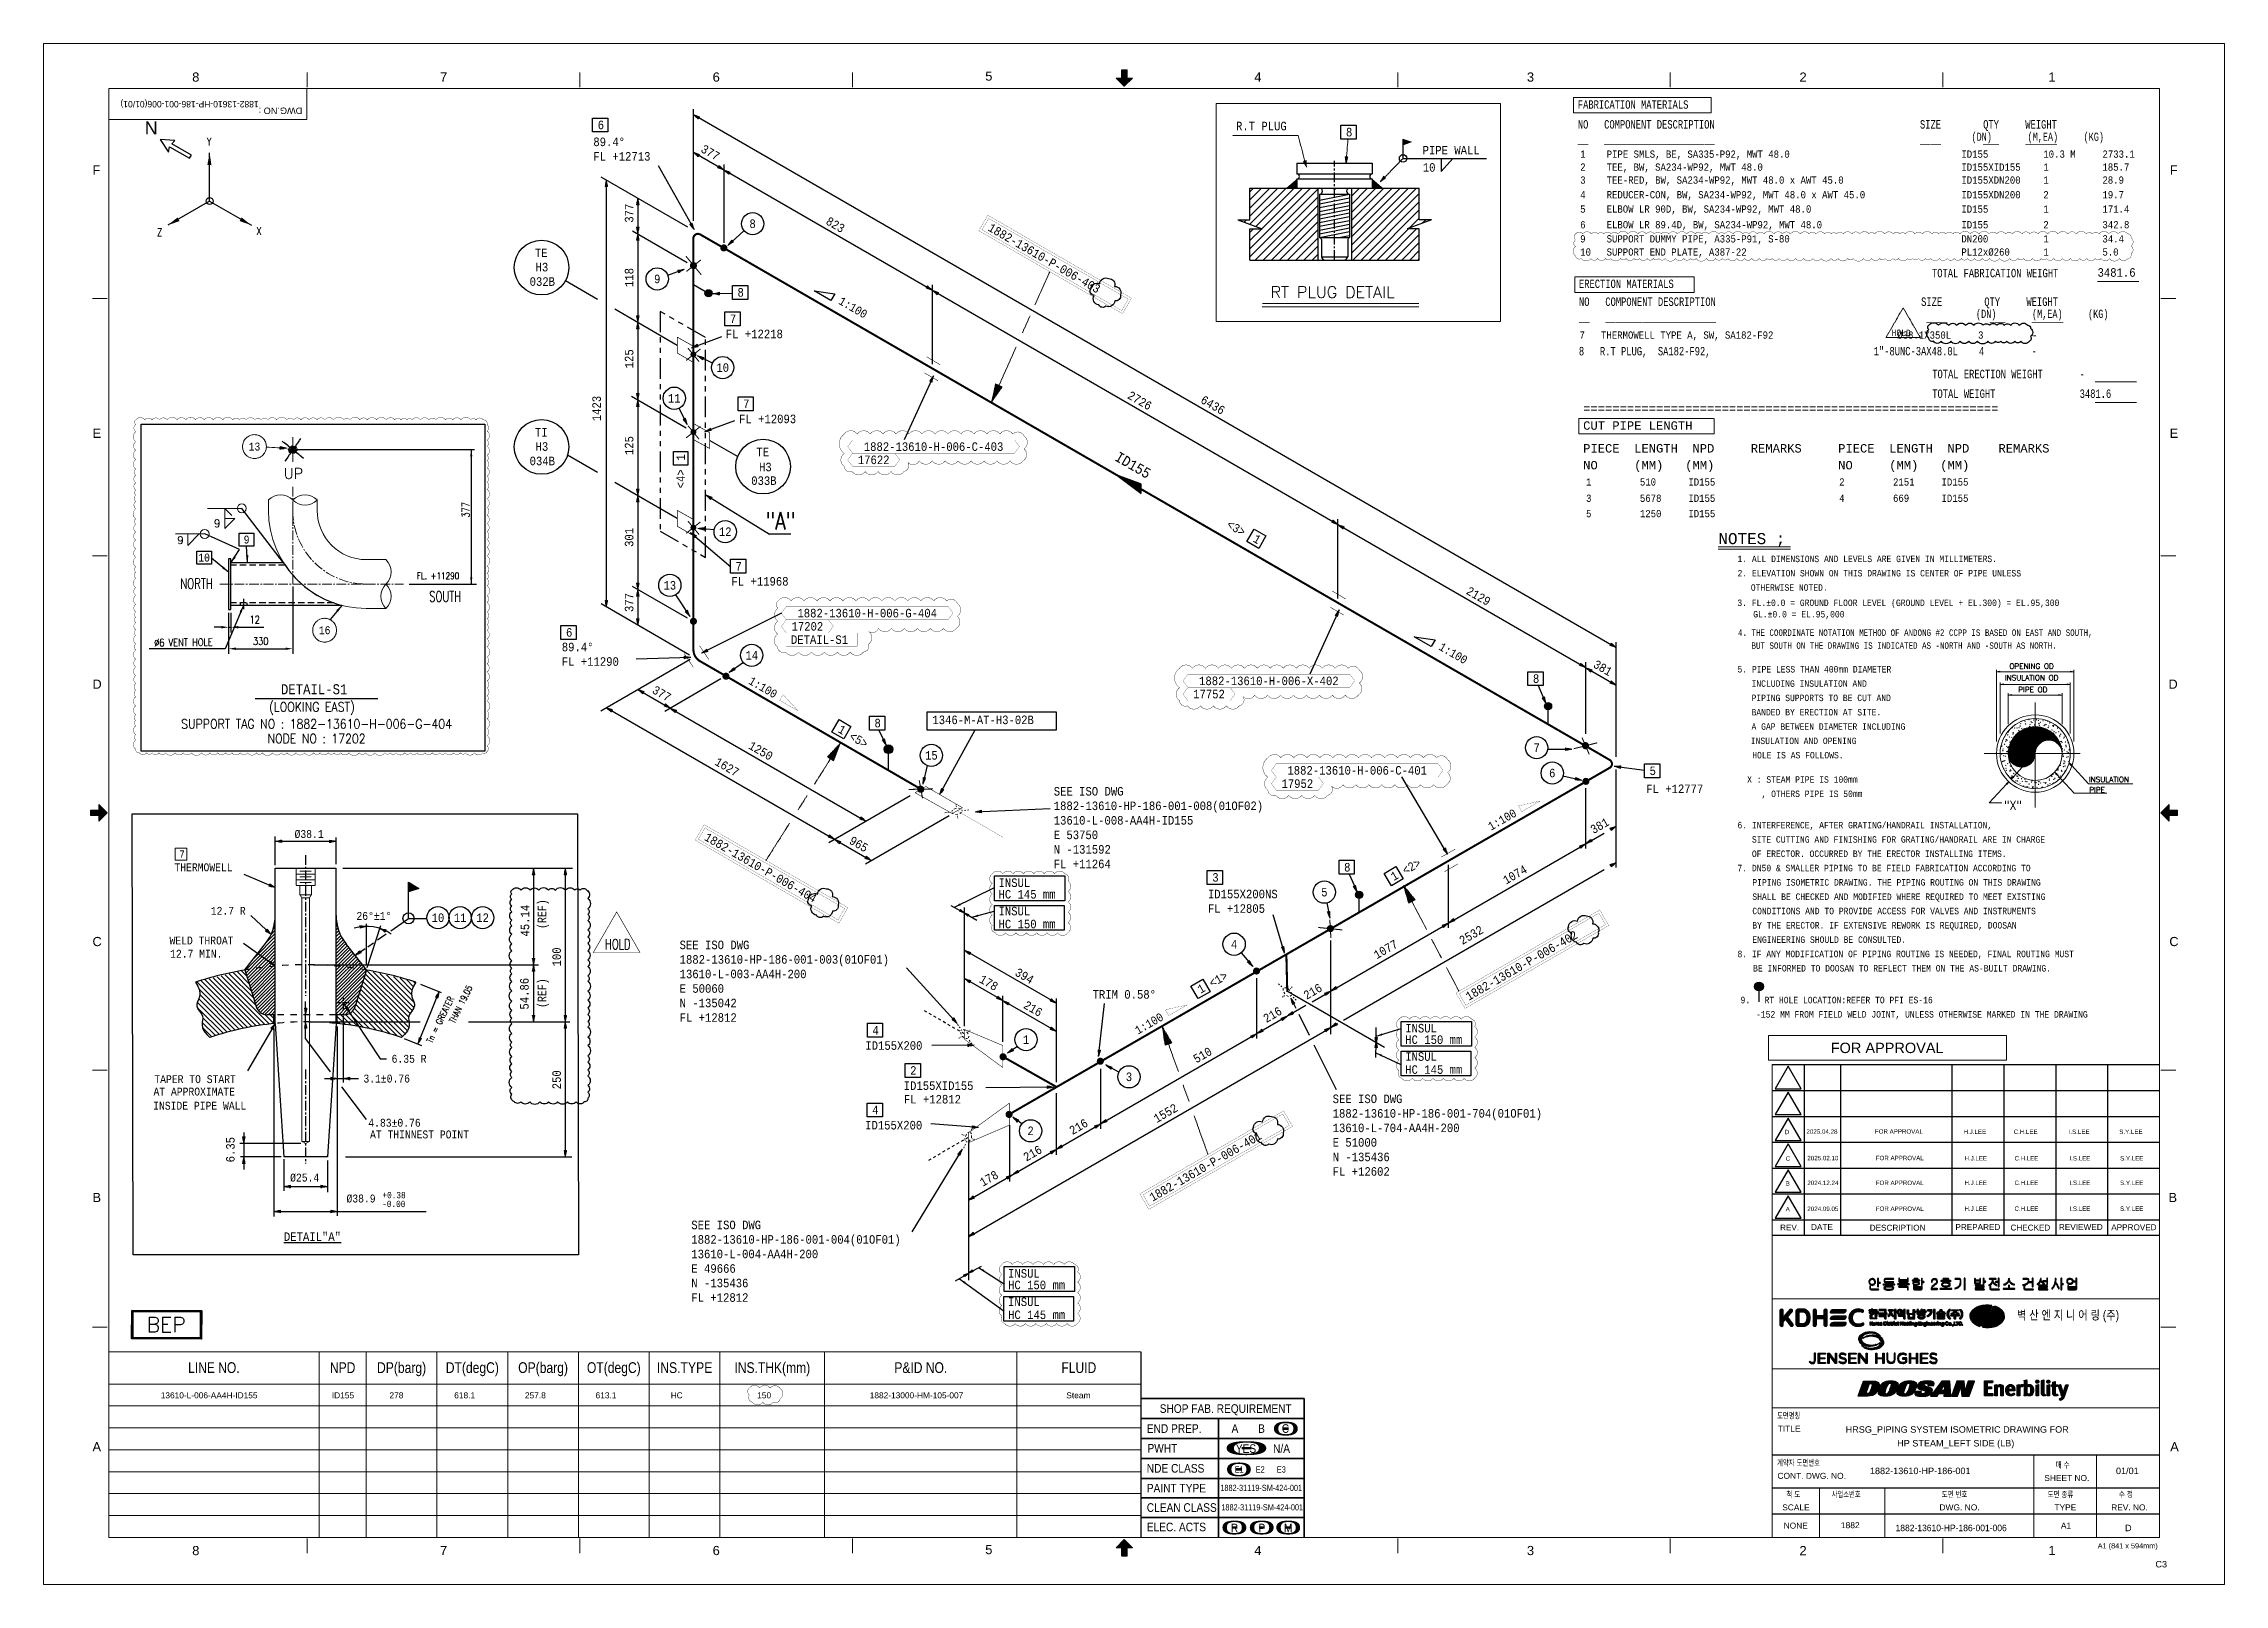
# Model space of a CAD drawing. Header units: inches. Extents: x 2203 to 3044, y -1 to 593.
import ezdxf
from ezdxf.enums import TextEntityAlignment as Align

# ---------------------------------------------------------------- set-up
doc = ezdxf.new("R2010")
doc.units = ezdxf.units.IN
doc.header["$MEASUREMENT"] = 0
for name, pattern in [('ACISOTGB', [9, 4, -1, 1, -1, 1, -1]), ('CENTER', [2, 1.25, -0.25, 0.25, -0.25]), ('CENTER2', [1.125, 0.75, -0.125, 0.125, -0.125]), ('Dashed', [4.18782, 2.09391, -2.09391]), ('HIDDEN2', [0.1875, 0.125, -0.0625]), ('Solid', [1, 1, 0])]:
    doc.linetypes.add(name, pattern=pattern)
for name, color, linetype in [('1', 7, 'Continuous'), ('13', 7, 'Continuous'), ('2', 2, 'Continuous'), ('3', 7, 'Continuous'), ('30', 7, 'Continuous'), ('4', 7, 'Continuous'), ('BG 0 -1', 7, 'Continuous'), ('BG 09.title block', 7, 'Continuous'), ('BG _U+B808_U+C774_U+C5B4 1', 7, 'Continuous'), ('BG BG BG BG BG 2', 7, 'Continuous'), ('BG BG BG BG TITLETEXT', 7, 'Continuous'), ('BG BG BG Default', 7, 'Continuous'), ('BG Default', 7, 'Continuous'), ('BG F-ANNO-LOGO', 7, 'Continuous'), ('BG happy form$0$TITLE-BOX', 7, 'Continuous'), ('BG VPORT', 7, 'Continuous'), ('BG ÇÑ±¹Áö¿ª³\xad¹æ±â¼úÁÖ½ÄÈ¸»ç CI', 7, 'Continuous'), ('Border', 7, 'Continuous'), ('CO', 7, 'Continuous'), ('DIM-LINES', 7, 'Continuous'), ('DIM-TEXT', 7, 'Continuous'), ('DIMLINES', 7, 'Continuous'), ('FAB', 2, 'Continuous'), ('FITTINGS', 7, 'Continuous'), ('FRAME', 7, 'Continuous'), ('ISO-TEXT', 7, 'Continuous'), ('ISOTEXT', 7, 'Continuous'), ('MAT-LIST', 7, 'Continuous'), ('NOZZLES', 7, 'Continuous'), ('PIPE', 7, 'Continuous'), ('Rev.4', 6, 'Continuous'), ('WELDS', 7, 'Continuous')]:
    doc.layers.add(name, color=color, linetype=linetype)
for name, color, linetype, lineweight in [('borderText', 2, 'Solid', 13), ('dimension', 2, 'Solid', 13), ('dottedUndimensionedSymbol', 2, 'Dashed', 13), ('fittingDimension', 2, 'Solid', 13), ('Level 20', 7, 'Continuous', 0), ('materialLabel', 2, 'Solid', 13), ('message', 2, 'Solid', 13), ('spool', 2, 'Solid', 13), ('spoolIsoText', 2, 'Solid', 30), ('symbol', 2, 'Solid', 30), ('weldCyanLabel', 4, 'Solid', 13), ('weldDimension', 2, 'Solid', 13), ('weldLabel', 2, 'Solid', 13)]:
    doc.layers.add(name, color=color, linetype=linetype, lineweight=lineweight)
doc.styles.add('Arial', font='arial.ttf')
doc.styles.add('fixedText', font='MONOTXT8.shx', dxfattribs={"width": 0.85})
doc.styles.add('MONOTXT', font='MONOTXT.shx', dxfattribs={"width": 0.8})
doc.styles.add('ROMANS', font='romans.shx', dxfattribs={"width": 0.8})
doc.styles.get("Standard").update_dxf_attribs({"font": 'arial.ttf'})
doc.styles.add('txt.shx', font='txt.shx')
doc.dimstyles.new('FabISO-VA2', dxfattribs={"dimtxt": 3.05, "dimasz": 2.8, "dimexe": 2, "dimexo": 1, "dimgap": 1.4, "dimtad": 1, "dimdec": 1, "dimdsep": 46, "dimtxsty": 'fixedText', "dimcen": 0, "dimclrd": 4, "dimclre": 2, "dimclrt": 2, "dimadec": 1, "dimazin": 2, "dimtfac": 1, "dimtix": 1, "dimtmove": 0, "dimatfit": 0, "dimfxl": 1, "dimarcsym": 0})
doc.dimstyles.new('ISO-25', dxfattribs={"dimtxt": 2.5, "dimasz": 2.5, "dimexe": 1.25, "dimexo": 0.625, "dimtad": 1, "dimtxsty": 'Standard', "dimcen": 2.5, "dimclre": 4, "dimadec": 0, "dimazin": 0, "dimtfac": 1, "dimtmove": 0, "dimatfit": 3, "dimfxl": 1, "dimarcsym": 0})

msp = doc.modelspace()

# ---------------------------------------------------------------- texts
at = {"color": 2, "linetype": 'Continuous', "lineweight": 25, "style": 'txt.shx'}
msp.add_text('BEP', height=5.76, dxfattribs=at).set_placement((2242.28, 96.27))
at = {"layer": '1', "color": 4, "linetype": 'Continuous', "lineweight": 0, "style": 'MONOTXT'}
msp.add_text('NOTES ;', height=4.263, dxfattribs=at).set_placement((2861.37, 402.17), align=Align.MIDDLE_CENTER)
at = {"layer": '1', "color": 2, "linetype": 'Continuous', "lineweight": 0, "style": 'ROMANS', "width": 0.857082}
for s, p in [('(LOOKING EAST)', (2306.05, 337.29)), ('SUPPORT TAG NO : 1882-13610-H-006-G-404', (2307.86, 330.71)), ('NODE NO : 17202', (2307.86, 325.05))]:
    msp.add_text(s, height=3.6039, dxfattribs=at).set_placement(p, align=Align.MIDDLE_CENTER)
at = {"layer": '2', "style": 'fixedText', "width": 0.85}
for s, height, p in [('8', 3.3, (2476, 523.57)), ('9', 3.3, (2439.22, 502.29)), ('10', 3.3, (2464.48, 468.11)), ('11', 3.3, (2445.78, 456.29)), ('13', 3.069, (2283.89, 437.65)), ('12', 3.3, (2465.44, 404.84)), ('10', 3.069, (2264.47, 394.86)), ('9', 3.07, (2280.85, 401.79)), ('13', 3.3, (2444.08, 384.16)), ('16', 3.069, (2310.96, 366.85)), ('14', 3.3, (2475.67, 357.18)), ('15', 3.3, (2544.94, 318.61)), ('7', 3.3, (2778.37, 321.56)), ('6', 3.3, (2784.38, 311.78)), ('5', 3.3, (2696.5, 265.88)), ('10', 3.3, (2354.67, 256.01)), ('11', 3.3, (2363.2, 256.01)), ('12', 3.3, (2371.88, 256.01)), ('4', 3.3, (2661.69, 245.79)), ('1', 3.3, (2581.45, 209.01)), ('3', 3.3, (2621.15, 194.67)), ('2', 3.3, (2583.2, 173.85))]:
    msp.add_text(s, height=height, dxfattribs=at).set_placement(p, align=Align.MIDDLE_CENTER)
at = {"layer": '2', "style": 'ROMANS'}
msp.add_text('RT PLUG DETAIL', height=4.4787, dxfattribs=at).set_placement((2675.75, 494.94))
at = {"layer": '2', "style": 'fixedText', "width": 0.7225}
msp.add_text(' 8   R.T PLUG,  SA182-F92,                               1"-8UNC-3AX48.0L    4         -', height=3.2463, dxfattribs=at).set_placement((2792.63, 472.81))
at = {"layer": '2', "lineweight": 0, "style": 'ROMANS', "width": 0.8}
msp.add_text('%%C6 VENT HOLE', height=2.9064, rotation=0.59681, dxfattribs=at).set_placement((2256.53, 359.83), align=Align.BOTTOM_CENTER)
at = {"layer": '2', "color": 4, "linetype": 'Continuous', "lineweight": 0, "style": 'ROMANS'}
for s, height, p in [('OPENING OD', 2.062, (2960.66, 351.96)), ('INSULATION OD', 2.0625, (2958.92, 347.52)), ('PIPE OD', 2.062, (2964.05, 342.91)), ('INSULATION', 2.062, (2991.32, 308.26)), ('PIPE', 2.062, (2991.46, 304.29))]:
    msp.add_text(s, height=height, dxfattribs=at).set_placement(p)
at = {"layer": '2', "color": 4, "linetype": 'Continuous', "lineweight": 0, "style": 'ROMANS', "width": 0.900007}
msp.add_text('"X"', height=3.437, dxfattribs=at).set_placement((2958.62, 297.64))
at = {"layer": '2', "style": 'Arial'}
for s, height, width, p in [('13610-L-006-AA4H-ID155', 2.2931, 1.002891, (2247.76, 73.03)), ('ID155', 2.293, 1.008516, (2313.72, 73.03)), ('278', 2.293, 1.008516, (2335.95, 73.03)), ('618.1 ', 2.293, 1.008516, (2360.93, 73.03)), ('257.8 ', 2.293, 1.008516, (2388.18, 73.03)), ('613.1 ', 2.293, 1.008516, (2415.43, 73.03)), ('HC', 2.293, 0.992063, (2444.43, 73.03)), ('150', 2.293, 1.008516, (2477.76, 73.03)), ('1882-13000-HM-105-007', 2.2931, 1.00296, (2521.17, 73.03)), ('Steam', 2.293, 1.013128, (2596.95, 73.03))]:
    msp.add_text(s, height=height, dxfattribs=dict(at, width=width)).set_placement(p, align=Align.TOP_LEFT)
at = {"layer": '2', "lineweight": 0, "insert": (2365.37, 413.26), "char_height": 2.906, "attachment_point": 5, "rotation": 90.59681, "style": 'ROMANS'}
msp.add_mtext('377', dxfattribs=at)
at = {"layer": '2', "lineweight": 0, "char_height": 2.906, "attachment_point": 5, "style": 'ROMANS'}
for s, insert in [('12', (2283.99, 370.93)), ('330', (2286.3, 362.64))]:
    msp.add_mtext(s, dxfattribs=dict(at, insert=insert))
at = {"layer": '3', "color": 3, "lineweight": 30, "style": 'ROMANS', "width": 0.8}
msp.add_text('"A"', height=6.692, dxfattribs=at).set_placement((2481.05, 412.34), align=Align.TOP_LEFT)
at = {"layer": '3', "lineweight": 13, "style": 'fixedText', "width": 0.85}
msp.add_text('DETAIL-S1', height=3.869, dxfattribs=at).set_placement((2306.92, 344.1), align=Align.MIDDLE_CENTER)
at = {"layer": '3', "color": 3, "style": 'ROMANS', "width": 0.7}
msp.add_text('HOLD ', height=4, dxfattribs=at).set_placement((2424.98, 245.8), align=Align.MIDDLE_CENTER)
at = {"layer": '3', "color": 2, "style": 'MONOTXT', "width": 0.8566}
msp.add_text('%%UDETAIL"A"', height=3.3, dxfattribs=at).set_placement((2306.26, 133.05), align=Align.MIDDLE_CENTER)
at = {"layer": '4', "color": 2, "linetype": 'Continuous', "lineweight": 0, "style": 'ROMANS'}
for p in [(2268.3, 406.59), (2254.11, 400.11)]:
    msp.add_text('9', height=2.91, dxfattribs=at).set_placement(p)
at = {"layer": 'BG 0 -1', "color": 7, "style": 'Arial'}
for s, height, width, p in [('8', 3.54, 1.008516, (2261.27, 580.12)), ('7', 3.54, 1.008516, (2356.85, 580.12)), ('6', 3.54, 1.008516, (2461.97, 580.12)), ('5', 3.54, 1.008516, (2567.1, 580.45)), ('4', 3.54, 1.008516, (2670.86, 580.12)), ('3', 3.54, 1.008516, (2775.99, 580.12)), ('2', 3.54, 1.008516, (2881.11, 580.12)), ('1', 3.54, 1.008516, (2977.07, 580.1)), ('8', 3.54, 1.008516, (2261.27, 12.03)), ('7', 3.54, 1.008516, (2356.85, 12.05)), ('6', 3.54, 1.008516, (2461.97, 12.05)), ('5', 3.54, 1.008516, (2567.1, 12.39)), ('4', 3.54, 1.008516, (2670.86, 12.05)), ('3', 3.54, 1.008516, (2775.99, 12.05)), ('2', 3.54, 1.008516, (2881.11, 12.05)), ('1', 3.54, 1.008516, (2977.07, 12.05)), ('A1 (841 x 594mm)', 2, 1.007335, (3006.31, 13.61))]:
    msp.add_text(s, height=height, dxfattribs=dict(at, width=width)).set_placement(p, align=Align.MIDDLE)
at = {"layer": 'BG 0 -1', "color": 4, "style": 'Arial', "width": 1.010263}
msp.add_text('DWG.NO : ', height=2.5, rotation=180, dxfattribs=at).set_placement((2302.34, 567.1), align=Align.MIDDLE_LEFT)
at = {"layer": 'BG 0 -1', "color": 7, "style": 'Arial'}
for s, height, width, p in [('F', 3.54, 0.993934, (2221.43, 542.5)), ('F', 3.54, 0.993934, (3022.53, 542.5)), ('E', 3.54, 1.004063, (2221.43, 441.02)), ('E', 3.54, 1.004063, (3022.49, 441.02)), ('D', 3.54, 0.992063, (2221.43, 344.28)), ('D', 3.54, 0.992063, (3022.03, 344.28)), ('C', 3.54, 0.992063, (2221.43, 245.06)), ('C', 3.54, 0.992063, (3022.37, 245.06)), ('B ', 3.537, 1.005373, (2221.43, 146.39)), ('B ', 3.537, 1.005373, (3022.02, 146.39)), ('벽 산 엔 지 니 어 링 (주)', 3.5574, 0.808848, (2963.61, 101.08)), ('A', 3.54, 1.004063, (2221.43, 50.29)), ('A', 3.54, 1.004063, (3022.69, 50.29))]:
    msp.add_text(s, height=height, dxfattribs=dict(at, width=width)).set_placement(p)
at = {"layer": 'BG 09.title block', "color": 7, "style": 'Arial'}
for s, width, p in [('REV.', 1.000881, (2875.91, 136.56)), ('DATE', 1.004333, (2888.39, 136.77)), ('DESCRIPTION', 1.000365, (2917.57, 136.51)), ('PREPARED', 0.999338, (2948.52, 136.77)), ('CHECKED', 0.996974, (2968.77, 136.55)), ('REVIEWED', 1.010172, (2988.21, 136.77)), ('APPROVED', 1.000499, (3008.7, 136.67))]:
    msp.add_text(s, height=2.25, dxfattribs=dict(at, width=width)).set_placement(p, align=Align.MIDDLE)
at = {"layer": 'BG BG BG BG TITLETEXT', "color": 4, "style": 'Arial'}
for s, height, width, p in [('LINE NO.', 4.146, 0.800705, (2268.25, 82.56)), ('NPD', 4.146, 0.80406, (2317.9, 82.56)), ('DP(barg)', 4.146, 0.806291, (2340.63, 82.56)), ('DT(degC)', 4.146, 0.805416, (2367.92, 82.56)), ('OP(barg)', 4.146, 0.806696, (2395.2, 82.56)), ('OT(degC)', 4.146, 0.805802, (2422.48, 82.56)), ('INS.TYPE', 4.146, 0.809963, (2449.77, 82.56)), ('INS.THK(mm)', 4.1456, 0.803775, (2483.6, 82.56)), ('P&ID NO.', 4.146, 0.801737, (2540.87, 82.56)), ('FLUID', 4.146, 0.803157, (2601.81, 82.56)), ('A       B      C', 3.3327, 0.840889, (2671.81, 59.07)), ('YES      N/A', 3.3327, 0.840889, (2672.8, 51.35)), ('E1      E2      E3', 2.4, 0.840889, (2671.76, 43.31)), ('1882-31119-SM-424-001', 2.4, 0.840889, (2672.14, 36.18)), ('1882-31119-SM-424-001', 2.4, 0.840889, (2672.53, 28.71)), ('R', 3.33, 0.840889, (2661.85, 20.72)), ('P', 3.33, 0.840889, (2672.37, 20.72)), ('M', 3.33, 0.840889, (2682.55, 20.72))]:
    msp.add_text(s, height=height, dxfattribs=dict(at, width=width)).set_placement(p, align=Align.MIDDLE_CENTER)
at = {"layer": 'BG BG BG BG TITLETEXT', "color": 4, "style": 'Arial', "width": 0.840889}
for s, height, p in [('SHOP FAB. REQUIREMENT', 3.3327, (2633, 66.77)), ('END PREP.', 3.333, (2628.02, 59.07)), ('PWHT', 3.333, (2628.27, 51.49)), ('NDE CLASS', 3.333, (2628.02, 43.74)), ('PAINT TYPE', 3.333, (2628.02, 36.09)), ('CLEAN CLASS', 3.3327, (2628.02, 28.62)), ('ELEC. ACTS', 3.333, (2628.02, 21.12))]:
    msp.add_text(s, height=height, dxfattribs=at).set_placement(p, align=Align.MIDDLE_LEFT)
at = {"layer": 'BG VPORT', "color": 7, "style": 'Arial'}
for s, width, p in [('도면명칭', 0.752508, (2871.1, 62.9)), ('TITLE', 1.012319, (2871.31, 57.89)), ('계약자 도면번호', 0.761293, (2871.07, 44.74)), ('매 수', 0.780824, (2978.48, 43.92)), ('CONT. DWG. NO.', 1.006777, (2871.23, 39.69)), ('척 도', 0.780824, (2874.64, 32.57)), ('사업소번호', 0.752508, (2892.15, 32.57)), ('도면 번호', 0.767495, (2934.57, 32.57)), (' SHEET NO.', 1.00288, (2973.24, 38.86)), ('도면 종류', 0.767495, (2975.41, 32.53)), ('수 정', 0.780824, (3002.89, 32.57)), ('SCALE', 1.002175, (2873.07, 27.52)), ('DWG. NO.', 1.010364, (2933.7, 27.52)), ('TYPE', 1.001693, (2978.06, 27.52)), (' REV. NO.', 1.000881, (2999.05, 27.51)), ('NONE', 0.997208, (2873.65, 20.49)), ('1882', 1.008516, (2895.72, 20.67)), ('A1', 1.006087, (2980.54, 20.49))]:
    msp.add_text(s, height=2.3, dxfattribs=dict(at, width=width)).set_placement(p)
at = {"layer": 'Border', "color": 2, "linetype": 'Continuous', "style": 'ROMANS', "width": 0.8}
for s, p in [('Y', (2265.5, 553.68)), ('Y', (2265.5, 553.68)), ('Z', (2246.31, 518.76)), ('Z', (2246.31, 518.76)), ('X', (2284.61, 519.22)), ('X', (2284.61, 519.22))]:
    msp.add_text(s, height=2.97, dxfattribs=at).set_placement(p)
at = {"layer": 'borderText', "style": 'fixedText', "width": 0.7225}
for s, height, p in [('NO   COMPONENT DESCRIPTION                                       SIZE        QTY     WEIGHT  ', 3.2463, (2794.25, 560.25)), ('FABRICATION MATERIALS', 3.2463, (2794.25, 567.9)), (' (DN)       (M,EA)     (KG)  ', 3.1409, (2944.11, 555.54)), ('__   _____________________                                       ____        ___     ______  ', 3.2463, (2794.25, 554.44)), ('TOTAL FABRICATION WEIGHT', 3.2463, (2930.83, 502.92)), ('ERECTION MATERIALS', 3.2463, (2794.69, 498.78)), ('NO   COMPONENT DESCRIPTION                                       SIZE        QTY     WEIGHT  ', 3.2463, (2794.69, 491.88)), (' (DN)       (M,EA)     (KG)  ', 3.1409, (2945.84, 487.27)), ('__   _____________________                                        ____        ___     ______  ', 3.2463, (2794.69, 485.85)), ('TOTAL ERECTION WEIGHT       -', 3.2463, (2930.93, 464.01)), ('TOTAL WEIGHT                3481.6', 3.2463, (2930.93, 456.42))]:
    msp.add_text(s, height=height, dxfattribs=at).set_placement(p)
at = {"layer": 'borderText', "style": 'fixedText'}
for s, p in [('CUT PIPE LENGTH', (2796.31, 444.14)), ('=========================================================', (2796.31, 450.71)), ('PIECE  LENGTH  NPD     REMARKS     PIECE  LENGTH  NPD    REMARKS     ', (2796.31, 435.36)), ('NO     (MM)   (MM)                 NO     (MM)   (MM)                  ', (2796.31, 428.86))]:
    msp.add_text(s, height=3.2463, dxfattribs=at).set_placement(p)
at = {"layer": 'borderText', "insert": (2915.28, 482.78), "char_height": 2.5, "attachment_point": 1, "style": 'fixedText'}
msp.add_mtext_dynamic_manual_height_columns('HOLD', width=7.5154, gutter_width=12.5, heights=[0], dxfattribs=at)
at = {"layer": 'DIM-TEXT', "color": 2, "style": 'MONOTXT', "width": 0.8566}
for s, height, rotation, p in [('377', 3.3, 330, (2455.72, 551.43)), ('377', 3.3, 90, (2430.03, 523.96)), ('823', 3.3, 330, (2503.95, 523.59)), ('118', 3.3, 90, (2430.03, 499.15)), ('125', 3.3, 90, (2430.03, 467.82)), ('1423', 3.3, 90, (2417.48, 447.42)), ('2726', 3.3, 330, (2620.26, 456.43)), ('6436', 3.3, 330, (2648.45, 454.71)), ('125', 3.3, 90, (2430.03, 434.36)), ('ID155', 3.96, 330, (2615.37, 432.47)), ('301', 3.3, 90, (2430.03, 398.96)), ('377', 3.3, 90, (2430.03, 373.87)), ('2129', 3.3, 330, (2750.87, 381.03)), ('381', 3.3, 330, (2799.87, 352.74)), ('377', 3.3, 330, (2436.96, 342.85)), ('1250', 3.3, 330, (2474.11, 321.4)), ('1627', 3.3, 330, (2461.1, 315.17)), ('965', 3.3, 330, (2512.96, 284.79)), ('381', 3.3, 30, (2800.29, 288.22)), ('1074', 3.3, 30, (2766.57, 268.75)), ('2532', 3.3, 30, (2749.72, 245.49)), ('100', 3.3, 90, (2402.08, 237.22)), ('1077', 3.3, 30, (2716.7, 239.96)), ('394', 3.3, 330, (2576.84, 233.98)), ('54.86', 3.3, 90, (2389.64, 220.59)), ('178', 3.3, 330, (2563.07, 231.33)), ('216', 3.3, 30, (2689.65, 224.34)), ('216', 3.3, 330, (2580.16, 221.37)), ('216', 3.3, 30, (2674.13, 215.38)), ('510', 3.3, 30, (2647.16, 199.81)), ('250', 3.3, 90, (2402.08, 189.87)), ('216', 3.3, 30, (2599.34, 172.2)), ('1552', 3.3, 30, (2631.85, 176.81)), ('6.35', 3.3, 90, (2276.27, 161.7)), ('216', 3.3, 30, (2581.61, 161.96)), ('178', 3.3, 30, (2564.78, 152.25))]:
    msp.add_text(s, height=height, rotation=rotation, dxfattribs=at).set_placement(p)
msp.add_text('3481.6', height=3.3, dxfattribs=at).set_placement((2994.67, 503.12))
at = {"layer": 'FAB', "color": 2, "linetype": 'Continuous', "lineweight": 0, "style": 'ROMANS'}
msp.add_text('UP', height=4.042, dxfattribs=at).set_placement((2302.65, 427.3), align=Align.MIDDLE_RIGHT)
at = {"layer": 'FAB', "color": 2, "linetype": 'Continuous', "lineweight": 0, "style": 'ROMANS', "width": 0.7}
for s, p in [('NORTH', (2267.82, 384.77)), ('SOUTH', (2363.63, 379.83))]:
    msp.add_text(s, height=4.042, dxfattribs=at).set_placement(p, align=Align.MIDDLE_RIGHT)
at = {"layer": 'fittingDimension', "style": 'fixedText', "width": 0.85}
for rotation, p in [(329.83757, (2513.95, 489.9)), (329.83757, (2745.41, 356.59)), (329.83757, (2479.22, 343.45)), (29.83757, (2765.85, 292.46)), (29.83757, (2629.69, 213.84))]:
    msp.add_text('1:100', height=3.2, rotation=rotation, dxfattribs=at).set_placement(p, align=Align.CENTER)
at = {"layer": 'FRAME', "color": 2, "style": 'Arial', "width": 0.94}
msp.add_text('1882-13610-HP-186-001-006(01/01) ', height=2.5, rotation=180, dxfattribs=at).set_placement((2285.51, 570.9))
at = {"layer": 'FRAME', "color": 2}
for s, height, style, width, p in [('N', 5, 'Arial', 0.992063, (2241.58, 558)), ('3. FL.±0.0 = GROUND FLOOR LEVEL (GROUND LEVEL + EL.300) = EL.95,300', 2.5, 'MONOTXT', 0.8566, (2855.76, 376.17)), (' GL.±0.0 = EL.95,000', 2.5, 'MONOTXT', 0.8566, (2860.03, 371.77)), ('FOR APPROVAL', 4, 'Arial', 1.000881, (2891.78, 203.83)), ('D', 1.7, 'Arial', 1.004063, (2874.07, 172.56)), ('2025.04.28', 1.7, 'Arial', 1.008516, (2882.41, 172.72)), ('FOR APPROVAL', 1.7, 'Arial', 1.000881, (2908.81, 172.75)), ('H.J.LEE', 1.7, 'Arial', 0.994425, (2943.04, 172.64)), ('C.H.LEE', 1.7, 'Arial', 0.994425, (2962.34, 172.64)), ('I.S.LEE', 1.7, 'Arial', 0.999741, (2983.54, 172.64)), ('S.Y.LEE', 1.7, 'Arial', 1.001253, (3003.04, 172.64)), ('C', 1.7, 'Arial', 1.004063, (2874.41, 162.34)), ('2025.02.10', 1.7, 'Arial', 1.008516, (2882.75, 162.5)), ('FOR APPROVAL', 1.7, 'Arial', 1.000881, (2909.15, 162.53)), ('H.J.LEE', 1.7, 'Arial', 0.994425, (2943.37, 162.42)), ('C.H.LEE', 1.7, 'Arial', 0.994425, (2962.67, 162.42)), ('I.S.LEE', 1.7, 'Arial', 0.999741, (2983.87, 162.42)), ('S.Y.LEE', 1.7, 'Arial', 1.001253, (3003.37, 162.42)), ('B', 1.7, 'Arial', 1.004063, (2874.41, 152.76)), ('2024.12.24', 1.7, 'Arial', 1.008516, (2882.75, 152.93)), ('FOR APPROVAL', 1.7, 'Arial', 1.000881, (2909.15, 152.95)), ('H.J.LEE', 1.7, 'Arial', 0.994425, (2943.36, 152.97)), ('C.H.LEE', 1.7, 'Arial', 0.994425, (2962.66, 152.97)), ('I.S.LEE', 1.7, 'Arial', 0.999741, (2983.86, 152.97)), ('S.Y.LEE', 1.7, 'Arial', 1.001253, (3003.36, 152.97)), ('A', 1.7, 'Arial', 1.004063, (2874.41, 142.78)), ('2024.09.05', 1.7, 'Arial', 1.008516, (2882.75, 142.95)), ('FOR APPROVAL', 1.7, 'Arial', 1.000881, (2909.15, 142.97)), ('H.J.LEE', 1.7, 'Arial', 0.994425, (2943.36, 142.99)), ('C.H.LEE', 1.7, 'Arial', 0.994425, (2962.66, 142.99)), ('I.S.LEE', 1.7, 'Arial', 0.999741, (2983.86, 142.99)), ('S.Y.LEE', 1.7, 'Arial', 1.001253, (3003.36, 142.99)), ('HRSG_PIPING SYSTEM ISOMETRIC DRAWING FOR ', 2.5, 'Arial', 1.003287, (2897.53, 57.47)), (' HP STEAM_LEFT SIDE (LB) ', 2.5, 'Arial', 1.003287, (2916.42, 52.16)), ('1882-13610-HP-186-001', 2.5, 'Arial', 1.004634, (2906.88, 41.5)), ('01/01', 2.5, 'Arial', 1.002578, (3001.78, 41.5)), ('1882-13610-HP-186-001-006', 2.5, 'Arial', 0.94, (2916.77, 19.5)), ('D', 2.5, 'Arial', 1.004063, (3005.28, 19.5)), ('C3', 2.5, 'Arial', 1.004063, (3017, 5.53))]:
    msp.add_text(s, height=height, dxfattribs=dict(at, style=style, width=width)).set_placement(p)
at = {"layer": 'FRAME', "color": 2, "style": 'MONOTXT', "width": 0.8566}
for s, p in [('1. ALL DIMENSIONS AND LEVELS ARE GIVEN IN MILLIMETERS.', (2855.82, 394.35)), ('2. ELEVATION SHOWN ON THIS DRAWING IS CENTER OF PIPE UNLESS', (2855.82, 388.83)), ('    OTHERWISE NOTED.', (2853.55, 383.31)), ('5. PIPE LESS THAN 400mm DIAMETER', (2855.82, 351.8)), ('  INCLUDING INSULATION AND', (2857.53, 346.28)), ('  PIPING SUPPORTS TO BE CUT AND ', (2857.53, 340.76)), ('  BANDED BY ERECTION AT SITE.', (2857.53, 335.24)), ('  A GAP BETWEEN DIAMETER INCLUDING', (2857.53, 329.72)), ('  INSULATION AND OPENING', (2857.24, 324.2)), ('  HOLE IS AS FOLLOWS.', (2857.81, 318.68)), ('  X : STEAM PIPE IS 100mm', (2855.82, 309.3)), ('     , OTHERS PIPE IS 50mm', (2855.82, 303.78)), ('6. INTERFERENCE, AFTER GRATING/HANDRAIL INSTALLATION, ', (2855.82, 291.72)), ('   SITE CUTTING AND FINISHING FOR GRATING/HANDRAIL ARE IN CHARGE', (2855.82, 286.2)), ('   OF ERECTOR. OCCURRED BY THE ERECTOR INSTALLING ITEMS.', (2855.82, 280.68)), ('7. DN50 & SMALLER PIPING TO BE FIELD FABRICATION ACCORDING TO ', (2855.82, 275.16)), ('    PIPING ISOMETRIC DRAWING. THE PIPING ROUTING ON THIS DRAWING', (2854.12, 269.64)), ('    SHALL BE CHECKED AND MODIFIED WHERE REQUIRED TO MEET EXISTING ', (2854.12, 264.12)), ('    CONDITIONS AND TO PROVIDE ACCESS FOR VALVES AND INSTRUMENTS ', (2854.12, 258.6)), ('    BY THE ERECTOR. IF EXTENSIVE REWORK IS REQUIRED, DOOSAN', (2854.12, 253.08)), ('    ENGINEERING SHOULD BE CONSULTED.', (2854.12, 247.56)), ('8. IF ANY MODIFICATION OF PIPING ROUTING IS NEEDED, FINAL ROUTING MUST ', (2855.82, 242.04)), ('    BE INFORMED TO DOOSAN TO REFLECT THEM ON THE AS-BUILT DRAWING.', (2854.41, 236.52)), ('9.   RT HOLE LOCATION:REFER TO PFI ES-16 ', (2856.98, 224.28)), ('    -152 MM FROM FIELD WELD JOINT, UNLESS OTHERWISE MARKED IN THE DRAWING ', (2855.56, 218.76))]:
    msp.add_text(s, height=2.5, dxfattribs=at).set_placement(p, align=Align.MIDDLE_LEFT)
at = {"layer": 'FRAME', "color": 2, "char_height": 2.5, "width": 378.0263, "attachment_point": 1, "style": 'MONOTXT'}
for s, insert in [('4. THE COORDINATE NOTATION METHOD OF ANDONG #2 CCPP IS BASED ON EAST AND SOUTH, ', (2856.02, 367.17)), ('   BUT SOUTH ON THE DRAWING IS INDICATED AS -NORTH AND -SOUTH AS NORTH.', (2856.02, 362.18))]:
    msp.add_mtext(s, dxfattribs=dict(at, insert=insert))
at = {"layer": 'ISO-TEXT', "color": 2, "style": 'MONOTXT', "width": 0.8566}
for s, p in [('89.4%%d', (2414.58, 553.48)), ('6', (2416.27, 560)), ('R.T PLUG ', (2662.43, 559.58)), ('8', (2704.84, 557.23)), ('FL +12713', (2414.58, 547.88)), ('PIPE WALL', (2734.38, 550.26)), ('TE', (2392.04, 510.69)), ('H3', (2392.3, 505.19)), ('032B', (2390.01, 499.62)), ('8', (2470.17, 495.44)), ('7', (2467.23, 485.24)), ('FL +12218', (2465.67, 479.43)), ('7', (2472.34, 452.48)), ('FL +12093', (2470.78, 446.67)), ('TI', (2392.04, 441.52)), ('H3', (2392.3, 436.02)), ('034B', (2390.01, 430.45)), ('TE', (2477.48, 433.95)), ('H3', (2478.47, 428.12)), ('033B', (2475.46, 422.87)), ('FL +11968', (2467.85, 384.05)), ('7', (2469.41, 389.87)), ('89.4%%d', (2402.41, 358.73)), ('6', (2404.04, 364.35)), ('DETAIL-S1', (2490.79, 361.59)), ('FL +11290', (2402.41, 353.13)), ('8', (2776.93, 346.54)), ('8', (2523, 329.4)), ('1346-M-AT-H3-02B', (2545.33, 330.64)), ('5', (2821.91, 311.01)), ('SEE ISO DWG', (2592.13, 303.11)), ('FL +12777', (2820.62, 304.06)), ('1882-13610-HP-186-001-008(01OF02)', (2592.13, 297.51)), ('13610-L-008-AA4H-ID155', (2592.13, 291.91)), ('E 53750', (2592.13, 286.31)), ('N -131592', (2592.13, 280.71)), ('FL +11264', (2592.13, 275.11)), ('INSUL', (2570.84, 267.87)), ('3', (2653.27, 269.9)), ('8', (2704.11, 273.82)), ('HC 145 mm', (2570.84, 263.42)), ('FL +12805', (2651.59, 257.9)), ('ID155X200NS', (2651.59, 263.5)), ('HC 150 mm', (2570.84, 251.92)), ('INSUL', (2570.84, 256.93)), ('SEE ISO DWG', (2447.86, 243.88)), ('1882-13610-HP-186-001-003(01OF01)', (2447.86, 238.28)), ('13610-L-003-AA4H-200', (2447.86, 232.68)), ('E 50060', (2447.86, 227.08)), ('TRIM 0.58%%D', (2607.11, 224.81)), ('N -135042', (2447.86, 221.48)), ('FL +12812', (2447.86, 215.88)), ('4', (2522.21, 210.98)), ('HC 150 mm', (2727.68, 207.34)), ('INSUL', (2727.68, 211.78)), ('ID155X200', (2519.49, 205.09)), ('INSUL', (2727.68, 200.85)), ('2', (2536.75, 195.47)), ('HC 145 mm', (2727.68, 195.83)), ('ID155XID155', (2534.28, 189.62)), ('FL +12812', (2534.34, 184.39)), ('SEE ISO DWG', (2699.7, 184.54)), ('ID155X200', (2519.4, 174.38)), ('4', (2522.12, 180.27)), ('1882-13610-HP-186-001-704(01OF01)', (2699.7, 178.94)), ('13610-L-704-AA4H-200', (2699.7, 173.34)), ('E 51000', (2699.7, 167.74)), ('N -135436', (2699.7, 162.14)), ('FL +12602', (2699.7, 156.54)), ('SEE ISO DWG', (2452.37, 135.93)), ('1882-13610-HP-186-001-004(01OF01)', (2452.37, 130.33)), ('13610-L-004-AA4H-200', (2452.37, 124.73)), ('E 49666', (2452.37, 119.13)), ('INSUL', (2574.53, 117.23)), ('N -135436', (2452.37, 113.53)), ('FL +12812', (2452.37, 107.93)), ('HC 150 mm', (2574.53, 112.79)), ('INSUL', (2574.53, 106.3)), ('HC 145 mm', (2574.53, 101.28))]:
    msp.add_text(s, height=3.3, dxfattribs=at).set_placement(p)
msp.add_text('10', height=3.3, dxfattribs=at).set_placement((2736.91, 545.27), align=Align.MIDDLE)
for s, rotation, p in [('1882-13610-P-006-403', 330, (2566.48, 521.09)), ('1', 90, (2449.94, 432.23)), ('<4>', 90, (2449.87, 421.54)), ('<3>', 330, (2658.52, 406.62)), ('1', 330, (2668.66, 401.17)), ('1', 330, (2508.6, 327.69)), ('<5>', 330, (2512.91, 324.98)), ('1882-13610-P-006-404', 330, (2457.09, 286.13)), ('<2>', 30, (2727.76, 272.5)), ('1', 30, (2723.26, 270.13)), ('1882-13610-P-006-402', 30, (2752.17, 223.94)), ('1', 30, (2648.75, 226.66)), ('<1>', 30, (2653.26, 229.04)), ('1882-13610-P-006-401', 30, (2630.24, 146.49))]:
    msp.add_text(s, height=3.3, rotation=rotation, dxfattribs=at).set_placement(p)
for s, p in [('1882-13610-H-006-C-403', (2545.79, 437.64)), ('17622', (2522.7, 432.54)), ('1882-13610-H-006-G-404', (2520.2, 373.44)), ('17202', (2497.12, 368.34)), ('1882-13610-H-006-X-402', (2675.09, 347.33)), ('17752', (2652.01, 342.23)), ('1882-13610-H-006-C-401', (2709.16, 312.82)), ('17952', (2686.08, 307.72))]:
    msp.add_text(s, height=3.3, dxfattribs=at).set_placement(p, align=Align.MIDDLE_CENTER)
at = {"layer": 'ISOTEXT', "color": 2, "style": 'ROMANS', "width": 0.8}
for s, p in [('THAN 19.05', (2361.09, 215.02)), ('Tn = GREATER', (2352.32, 207.36))]:
    msp.add_text(s, height=2.5, rotation=63.6669, dxfattribs=at).set_placement(p)
at = {"layer": 'Level 20', "color": 2, "linetype": 'Continuous', "lineweight": 13, "style": 'ROMANS', "width": 0.8}
msp.add_text('FL. +11290', height=2.555, dxfattribs=at).set_placement((2354.68, 385.8), align=Align.BOTTOM_CENTER)
at = {"layer": 'MAT-LIST', "color": 2, "style": 'MONOTXT', "width": 0.8571}
for s, p in [('1', (2795.16, 549)), ('2', (2795.16, 544)), ('TEE, BW, SA234-WP92, MWT 48.0', (2805.36, 544)), ('PIPE SMLS, BE, SA335-P92, MWT 48.0', (2805.36, 549)), ('ID155', (2942.16, 549)), ('ID155XID155', (2942.16, 544)), ('10.3 M', (2973.76, 549)), ('1', (2973.76, 544)), ('2733.1', (2996.56, 549)), ('185.7', (2996.56, 544)), ('3', (2795.16, 539)), ('TEE-RED, BW, SA234-WP92, MWT 48.0 x AWT 45.0', (2805.36, 539)), ('ID155XDN200', (2942.16, 539)), ('1', (2973.76, 539)), ('28.9', (2996.56, 539)), ('4', (2795.16, 533.35)), ('5', (2795.16, 527.83)), ('REDUCER-CON, BW, SA234-WP92, MWT 48.0 x AWT 45.0', (2805.36, 533.35)), ('ELBOW LR 90D, BW, SA234-WP92, MWT 48.0', (2805.36, 527.83)), ('ID155XDN200', (2942.16, 533.35)), ('ID155', (2942.16, 527.83)), ('2', (2973.76, 533.35)), ('1', (2973.76, 527.83)), ('19.7', (2996.56, 533.35)), ('171.4', (2996.56, 527.83)), ('6', (2795.16, 521.79)), ('ELBOW LR 89.4D, BW, SA234-WP92, MWT 48.0', (2805.36, 521.79)), ('ID155', (2942.16, 521.79)), ('2', (2973.76, 521.79)), ('342.8', (2996.56, 521.79)), ('9', (2795.15, 516.34)), ('10', (2795.15, 511.26)), ('SUPPORT DUMMY PIPE, A335-P91, S-80', (2805.35, 516.34)), ('SUPPORT END PLATE, A387-22', (2805.35, 511.26)), ('DN200', (2942.15, 516.34)), ('PL12x%%C260', (2942.15, 511.26)), ('1', (2973.75, 516.34)), ('1', (2973.75, 511.26)), ('34.4', (2996.55, 516.34)), ('5.0', (2996.55, 511.26)), ('7   THERMOWELL TYPE A, SW, SA182-F92                       %%C38.1X350L     3         -', (2794.89, 479.24)), ('1         510      ID155                       2         2151     ID155', (2797.41, 422.61)), ('3         5678     ID155                       4         669      ID155', (2797.41, 416.34)), ('5         1250     ID155                ', (2797.41, 410.41))]:
    msp.add_text(s, height=2.8, dxfattribs=at).set_placement(p)
at = {"layer": 'materialLabel', "style": 'fixedText', "width": 0.85}
msp.add_text('7', height=2.85, dxfattribs=at).set_placement((2254.92, 281.95), align=Align.TOP_LEFT)
at = {"layer": 'message', "style": 'fixedText', "width": 0.85}
for s, height, p in [('%%C38.1', 3.05, (2299.36, 286.76)), ('THERMOWELL', 3.05, (2253.03, 273.93)), ('12.7 R', 3.05, (2267.05, 257.13)), ('26°±1°', 3.05, (2323.23, 255.19)), ('WELD THROAT', 3.0502, (2251.14, 245.71)), ('12.7 MIN.', 3.05, (2251.36, 240.59)), ('6.35 R', 3.05, (2336.79, 200.09)), ('TAPER TO START', 3.0502, (2245.3, 192.25)), ('3.1±0.76', 3.05, (2325.92, 192.47)), ('AT APPROXIMATE', 3.0502, (2244.97, 187.46)), ('INSIDE PIPE WALL', 3.0502, (2244.84, 182.01)), ('4.83±0.76', 3.05, (2327.81, 175.44)), ('AT THINNEST POINT', 3.0502, (2328.47, 170.93)), ('%%C25.4', 3.05, (2297.65, 154.3)), ('%%C38.9', 3.05, (2319.39, 146.23)), ('+0.38', 2.44, (2333.24, 147.86)), ('-0.00', 2.44, (2333.13, 144.44))]:
    msp.add_text(s, height=height, dxfattribs=at).set_placement(p)
at = {"layer": 'spoolIsoText', "style": 'fixedText'}
for width, p in [(2.55, (2681.66, 59.02)), (4.25, (2666.47, 51.5)), (2.55, (2663.56, 43.3)), (2.55, (2661.8, 20.89)), (2.55, (2672.35, 20.89)), (2.55, (2682.58, 20.89))]:
    msp.add_text('0', height=5.23, dxfattribs=dict(at, width=width)).set_placement(p, align=Align.MIDDLE_CENTER)

# ---------------------------------------------------------------- blocks, each defined once
blk = doc.blocks.new('block183')
at = {"layer": 'FITTINGS', "color": 2, "linetype": 'ByBlock', "const_width": 0.2}
for points in [[(0, 2.4), (0, 0)], [(4.8, -0.4), (0, 2.4)], [(0, 0), (0, -2.4)], [(0, -2.4), (4.8, -5.1)], [(4.8, -5.1), (4.8, -0.4)]]:
    blk.add_lwpolyline(points, dxfattribs=at)
at = {"flags": 1}
for tag in ['Tag', 'Pipe Ref', 'Description', 'UCI', 'Key']:
    blk.add_attdef(tag, (0, 0), '', height=1, dxfattribs=at)
blk = doc.blocks.new('block241')
at = {"layer": 'WELDS'}
h = blk.add_hatch(color=2, dxfattribs=at)
edge = h.paths.add_edge_path(flags=0)
edge.add_arc((0, 0), 1.15, 0, 360)
at = {"flags": 1}
for tag in ['Tag', 'Pipe Ref', 'Description', 'UCI', 'Key']:
    blk.add_attdef(tag, (0, 0), '', height=1, dxfattribs=at)
blk = doc.blocks.new('block186')
at = {"layer": 'NOZZLES', "const_width": 0.8}
for points in [[(-7.7, 4.6), (-2.6, 7.5)], [(0, 6), (0, 0)]]:
    blk.add_lwpolyline(points, dxfattribs=at)
at = {"layer": 'NOZZLES', "linetype": 'ByBlock', "const_width": 0.8}
for points in [[(-2.6, 7.5), (-2.301, 7.637)], [(-2.301, 7.637), (-1.98, 7.714)], [(-1.98, 7.714), (-1.651, 7.73)], [(-1.651, 7.73), (-1.325, 7.683)], [(-1.325, 7.683), (-1.013, 7.575)], [(-1.013, 7.575), (-0.728, 7.41)], [(-0.728, 7.41), (-0.479, 7.194)], [(-0.479, 7.194), (-0.275, 6.935)], [(-0.275, 6.935), (-0.124, 6.642)], [(-0.124, 6.642), (-0.031, 6.326)], [(-0.031, 6.326), (0, 5.998)]]:
    blk.add_lwpolyline(points, dxfattribs=at)
at = {"flags": 1}
for tag in ['Tag', 'UCI', 'Pipe Ref', 'Description', 'Key']:
    blk.add_attdef(tag, (0, 0), '', height=1, dxfattribs=at)
blk = doc.blocks.new('block97')
at = {"layer": 'FITTINGS', "color": 2, "linetype": 'ByBlock', "const_width": 0.35}
for points in [[(7.6, -2.8), (0, 0)], [(0, 0), (7.6, -5.7)], [(7.6, -3), (0, 0)], [(0.6, -0.4), (7.6, -5.6)], [(7.6, -3.2), (0.6, -0.4)], [(1.3, -0.8), (7.6, -5.4)], [(7.6, -3.4), (1.3, -0.8)], [(2.1, -1.2), (7.6, -5.2)], [(7.6, -3.6), (2.1, -1.2)], [(2.8, -1.6), (7.6, -5)], [(7.6, -3.8), (2.8, -1.6)], [(3.6, -2), (7.6, -4.8)], [(7.6, -4), (3.6, -2)], [(4.3, -2.4), (7.6, -4.6)], [(7.6, -4.1), (4.3, -2.4)], [(5, -2.8), (7.6, -4.4)], [(7.6, -4.3), (5, -2.8)], [(7.6, -5.7), (7.6, -2.8)], [(7.6, -5.6), (7.6, -3)], [(7.6, -5.4), (7.6, -3.2)], [(7.6, -5.2), (7.6, -3.4)], [(7.6, -5), (7.6, -3.6)], [(7.6, -4.8), (7.6, -3.8)], [(7.6, -4.6), (7.6, -4)], [(7.6, -4.4), (7.6, -4.1)]]:
    blk.add_lwpolyline(points, dxfattribs=at)
at = {"flags": 1}
for tag in ['Pipe Ref', 'Description']:
    blk.add_attdef(tag, (0, 0), '', height=1, dxfattribs=at)

# ---------------------------------------------------------------- hatches: boundary and pattern name
at = {"linetype": 'Continuous'}
for points in [[(2460.2, 496.07), (2460.14, 495.97), (2460.06, 495.87), (2459.98, 495.78), (2459.89, 495.7), (2459.8, 495.63), (2459.7, 495.56), (2459.59, 495.51), (2459.48, 495.46), (2459.36, 495.43), (2459.25, 495.4), (2459.13, 495.38), (2459.01, 495.38), (2458.89, 495.38), (2458.77, 495.4), (2458.65, 495.43), (2458.54, 495.46), (2458.43, 495.51), (2458.32, 495.56), (2458.22, 495.63), (2458.12, 495.7), (2458.03, 495.78), (2457.95, 495.87), (2457.88, 495.97), (2457.81, 496.07), (2457.76, 496.18), (2457.71, 496.29), (2457.68, 496.4), (2457.65, 496.52), (2457.63, 496.64), (2457.63, 496.76), (2457.63, 496.88), (2457.65, 497), (2457.68, 497.11), (2457.71, 497.23), (2457.76, 497.34), (2457.81, 497.45), (2457.88, 497.55), (2457.95, 497.64), (2458.03, 497.73), (2458.12, 497.81), (2458.22, 497.89), (2458.32, 497.95), (2458.43, 498.01), (2458.54, 498.05), (2458.65, 498.09), (2458.77, 498.11), (2458.89, 498.13), (2459.01, 498.14), (2459.13, 498.13), (2459.25, 498.11), (2459.36, 498.09), (2459.48, 498.05), (2459.59, 498.01), (2459.7, 497.95), (2459.8, 497.89), (2459.89, 497.81), (2459.98, 497.73), (2460.06, 497.64), (2460.14, 497.55), (2460.2, 497.45), (2460.26, 497.34), (2460.3, 497.23), (2460.34, 497.11), (2460.36, 497), (2460.38, 496.88), (2460.39, 496.76), (2460.38, 496.64), (2460.36, 496.52), (2460.34, 496.4), (2460.3, 496.29), (2460.26, 496.18)], [(2782.76, 338.95), (2782.88, 338.95), (2783, 338.93), (2783.12, 338.91), (2783.23, 338.87), (2783.34, 338.82), (2783.45, 338.77), (2783.55, 338.7), (2783.64, 338.63), (2783.73, 338.55), (2783.81, 338.46), (2783.89, 338.36), (2783.95, 338.26), (2784.01, 338.16), (2784.05, 338.05), (2784.09, 337.93), (2784.12, 337.81), (2784.13, 337.69), (2784.14, 337.57), (2784.13, 337.45), (2784.12, 337.33), (2784.09, 337.22), (2784.05, 337.1), (2784.01, 336.99), (2783.95, 336.88), (2783.89, 336.78), (2783.81, 336.69), (2783.73, 336.6), (2783.64, 336.52), (2783.55, 336.44), (2783.45, 336.38), (2783.34, 336.32), (2783.23, 336.28), (2783.12, 336.24), (2783, 336.22), (2782.88, 336.2), (2782.76, 336.2), (2782.64, 336.2), (2782.52, 336.22), (2782.4, 336.24), (2782.29, 336.28), (2782.18, 336.32), (2782.07, 336.38), (2781.97, 336.44), (2781.87, 336.52), (2781.78, 336.6), (2781.7, 336.69), (2781.63, 336.78), (2781.57, 336.88), (2781.51, 336.99), (2781.46, 337.1), (2781.43, 337.22), (2781.4, 337.33), (2781.39, 337.45), (2781.38, 337.57), (2781.39, 337.69), (2781.4, 337.81), (2781.43, 337.93), (2781.46, 338.05), (2781.51, 338.16), (2781.57, 338.26), (2781.63, 338.36), (2781.7, 338.46), (2781.78, 338.55), (2781.87, 338.63), (2781.97, 338.7), (2782.07, 338.77), (2782.18, 338.82), (2782.29, 338.87), (2782.4, 338.91), (2782.52, 338.93), (2782.64, 338.95)], [(2528.42, 322.65), (2528.57, 322.65), (2528.71, 322.63), (2528.86, 322.6), (2529, 322.55), (2529.13, 322.5), (2529.27, 322.43), (2529.39, 322.35), (2529.51, 322.26), (2529.62, 322.16), (2529.72, 322.05), (2529.81, 321.93), (2529.89, 321.81), (2529.95, 321.68), (2530.01, 321.54), (2530.06, 321.4), (2530.09, 321.25), (2530.11, 321.11), (2530.11, 320.96), (2530.11, 320.81), (2530.09, 320.66), (2530.06, 320.52), (2530.01, 320.38), (2529.95, 320.24), (2529.89, 320.11), (2529.81, 319.99), (2529.72, 319.87), (2529.62, 319.76), (2529.51, 319.66), (2529.39, 319.57), (2529.27, 319.49), (2529.13, 319.42), (2529, 319.37), (2528.86, 319.32), (2528.71, 319.29), (2528.57, 319.27), (2528.42, 319.26), (2528.27, 319.27), (2528.12, 319.29), (2527.98, 319.32), (2527.84, 319.37), (2527.7, 319.42), (2527.57, 319.49), (2527.45, 319.57), (2527.33, 319.66), (2527.22, 319.76), (2527.12, 319.87), (2527.03, 319.99), (2526.95, 320.11), (2526.88, 320.24), (2526.83, 320.38), (2526.78, 320.52), (2526.75, 320.66), (2526.73, 320.81), (2526.72, 320.96), (2526.73, 321.11), (2526.75, 321.25), (2526.78, 321.4), (2526.83, 321.54), (2526.88, 321.68), (2526.95, 321.81), (2527.03, 321.93), (2527.12, 322.05), (2527.22, 322.16), (2527.33, 322.26), (2527.45, 322.35), (2527.57, 322.43), (2527.7, 322.5), (2527.84, 322.55), (2527.98, 322.6), (2528.12, 322.63), (2528.27, 322.65)], [(2709.94, 266.24), (2710.06, 266.23), (2710.18, 266.21), (2710.29, 266.19), (2710.41, 266.15), (2710.52, 266.11), (2710.63, 266.05), (2710.73, 265.99), (2710.82, 265.91), (2710.91, 265.83), (2710.99, 265.74), (2711.07, 265.65), (2711.13, 265.55), (2711.19, 265.44), (2711.23, 265.33), (2711.27, 265.21), (2711.29, 265.1), (2711.31, 264.98), (2711.31, 264.86), (2711.31, 264.74), (2711.29, 264.62), (2711.27, 264.5), (2711.23, 264.39), (2711.19, 264.27), (2711.13, 264.17), (2711.07, 264.07), (2710.99, 263.97), (2710.91, 263.88), (2710.82, 263.8), (2710.73, 263.73), (2710.63, 263.66), (2710.52, 263.61), (2710.41, 263.56), (2710.29, 263.53), (2710.18, 263.5), (2710.06, 263.48), (2709.94, 263.48), (2709.82, 263.48), (2709.7, 263.5), (2709.58, 263.53), (2709.47, 263.56), (2709.35, 263.61), (2709.25, 263.66), (2709.15, 263.73), (2709.05, 263.8), (2708.96, 263.88), (2708.88, 263.97), (2708.81, 264.07), (2708.74, 264.17), (2708.69, 264.27), (2708.64, 264.39), (2708.61, 264.5), (2708.58, 264.62), (2708.56, 264.74), (2708.56, 264.86), (2708.56, 264.98), (2708.58, 265.1), (2708.61, 265.21), (2708.64, 265.33), (2708.69, 265.44), (2708.74, 265.55), (2708.81, 265.65), (2708.88, 265.74), (2708.96, 265.83), (2709.05, 265.91), (2709.15, 265.99), (2709.25, 266.05), (2709.35, 266.11), (2709.47, 266.15), (2709.58, 266.19), (2709.7, 266.21), (2709.82, 266.23)], [(2864.12, 231.21), (2864.27, 231.2), (2864.42, 231.18), (2864.56, 231.15), (2864.7, 231.1), (2864.84, 231.05), (2864.97, 230.98), (2865.1, 230.9), (2865.21, 230.81), (2865.32, 230.71), (2865.42, 230.6), (2865.51, 230.48), (2865.59, 230.36), (2865.66, 230.23), (2865.72, 230.09), (2865.76, 229.95), (2865.79, 229.81), (2865.81, 229.66), (2865.82, 229.51), (2865.81, 229.36), (2865.79, 229.22), (2865.76, 229.07), (2865.72, 228.93), (2865.66, 228.79), (2865.59, 228.66), (2865.51, 228.54), (2865.42, 228.42), (2865.32, 228.31), (2865.21, 228.21), (2865.1, 228.12), (2864.97, 228.04), (2864.84, 227.97), (2864.7, 227.92), (2864.56, 227.87), (2864.42, 227.84), (2864.27, 227.82), (2864.12, 227.82), (2863.98, 227.82), (2863.83, 227.84), (2863.68, 227.87), (2863.54, 227.92), (2863.41, 227.97), (2863.28, 228.04), (2863.15, 228.12), (2863.03, 228.21), (2862.92, 228.31), (2862.82, 228.42), (2862.73, 228.54), (2862.66, 228.66), (2862.59, 228.79), (2862.53, 228.93), (2862.49, 229.07), (2862.45, 229.22), (2862.43, 229.36), (2862.43, 229.51), (2862.43, 229.66), (2862.45, 229.81), (2862.49, 229.95), (2862.53, 230.09), (2862.59, 230.23), (2862.66, 230.36), (2862.73, 230.48), (2862.82, 230.6), (2862.92, 230.71), (2863.03, 230.81), (2863.15, 230.9), (2863.28, 230.98), (2863.41, 231.05), (2863.54, 231.1), (2863.68, 231.15), (2863.83, 231.18), (2863.98, 231.2)]]:
    msp.add_hatch(color=2, dxfattribs=at).paths.add_polyline_path(points)
at = {"layer": '13', "linetype": 'Continuous', "lineweight": 0}
for points in [[(2956.96, 351.04), (2956.96, 350.62), (2955.71, 350.84)], [(2958.35, 346.19), (2958.35, 345.77), (2957.1, 345.97)], [(2982.9, 346.19), (2982.9, 345.77), (2984.15, 345.97)], [(2984.3, 351.04), (2984.3, 350.62), (2985.55, 350.84)], [(2961.49, 342.05), (2961.49, 341.62), (2960.24, 341.84)], [(2979.77, 342.05), (2979.77, 341.62), (2981.02, 341.84)]]:
    msp.add_hatch(color=4, dxfattribs=at).paths.add_polyline_path(points)
at = {"layer": '2'}
h = msp.add_hatch(color=2, dxfattribs=at)
h.dxf.hatch_style = 1
h.paths.add_polyline_path([(2347.24, 267.24), (2343.31, 269.7), (2343.31, 265.98)])
at = {"layer": '4'}
h = msp.add_hatch(dxfattribs=at)
h.set_pattern_fill('ANSI31', color=4, scale=0.7, style=0)
h.set_pattern_definition([(45, (5974.5885, -12491.9502), (-1.57154482, 1.57154482), [])])
h.paths.add_polyline_path([(2728.38, 521.58), (2737.8, 525.11), (2733.09, 525.11), (2733.09, 537.27), (2707.1, 537.27), (2706.94, 537.11), (2706.94, 509.58), (2732.95, 509.58), (2733.09, 509.72), (2733.09, 521.58)])
h.paths.add_polyline_path([(2672.51, 521.58), (2667.8, 521.58), (2667.8, 509.58), (2693.95, 509.58), (2693.95, 537.27), (2667.8, 537.27), (2667.8, 525.11), (2663.09, 525.11)])
at = {"layer": '4', "linetype": 'Continuous', "lineweight": 0}
for points in [[(2978.82, 311.04), (2978.14, 312.1), (2979.14, 311.32)], [(2984.42, 314.69), (2983.74, 315.75), (2984.74, 314.97)], [(2959.4, 307.66), (2960.4, 308.44), (2959.7, 307.39)], [(2962.35, 310.22), (2961.35, 309.45), (2962.05, 310.51)]]:
    msp.add_hatch(color=4, dxfattribs=at).paths.add_polyline_path(points)
at = {"layer": '4', "lineweight": 25}
msp.add_hatch(color=4, dxfattribs=at).paths.add_polyline_path([(2320.78, 219.16), (2319.69, 221.61), (2318.95, 221.12)])
at = {"layer": 'BG 0 -1', "linetype": 'ByBlock'}
for color, points in [(5, [(2953.93, 106.39), (2953.72, 106.43), (2953.5, 106.46), (2953.28, 106.49), (2953.05, 106.52), (2952.83, 106.54), (2952.61, 106.56), (2952.38, 106.57), (2952.16, 106.57), (2951.93, 106.57), (2951.71, 106.57), (2951.48, 106.56), (2951.26, 106.54), (2951.04, 106.52), (2950.82, 106.5), (2950.6, 106.47), (2950.38, 106.43), (2950.16, 106.39), (2949.95, 106.35), (2949.74, 106.3), (2949.53, 106.24), (2949.33, 106.18), (2949.13, 106.12), (2948.93, 106.05), (2948.74, 105.98), (2948.55, 105.9), (2948.36, 105.82), (2948.18, 105.73), (2948, 105.64), (2947.83, 105.55), (2947.67, 105.45), (2947.51, 105.35), (2947.35, 105.24), (2947.2, 105.13), (2947.06, 105.02), (2946.92, 104.9), (2946.79, 104.79), (2946.67, 104.66), (2946.55, 104.54), (2946.44, 104.41), (2946.34, 104.28), (2946.24, 104.15), (2946.15, 104.02), (2946.07, 103.88), (2945.99, 103.74), (2945.92, 103.6), (2945.86, 103.46), (2945.81, 103.32), (2945.77, 103.18), (2945.73, 103.03), (2945.7, 102.89), (2945.68, 102.74), (2945.66, 102.59), (2945.66, 102.45), (2945.66, 102.3), (2945.67, 102.15), (2945.68, 102), (2945.71, 101.86), (2945.74, 101.71), (2945.78, 101.57), (2945.83, 101.42), (2945.88, 101.28), (2945.95, 101.14), (2946.02, 101), (2946.1, 100.86), (2946.18, 100.72), (2946.27, 100.59), (2946.37, 100.45), (2946.48, 100.32), (2946.59, 100.19), (2946.71, 100.07), (2946.84, 99.95), (2946.97, 99.83), (2947.11, 99.71), (2947.26, 99.6), (2947.41, 99.49), (2947.57, 99.38), (2947.73, 99.28), (2947.9, 99.18), (2948.07, 99.08), (2948.25, 98.99), (2948.43, 98.9), (2948.62, 98.82), (2948.81, 98.74), (2949, 98.66), (2949.2, 98.59), (2949.4, 98.53)]), (80, [(2950.36, 98.28), (2950.58, 98.24), (2950.8, 98.21), (2951.02, 98.18), (2951.25, 98.16), (2951.47, 98.14), (2951.7, 98.12), (2951.93, 98.11), (2952.15, 98.11), (2952.38, 98.11), (2952.6, 98.12), (2952.83, 98.13), (2953.05, 98.14), (2953.28, 98.17), (2953.5, 98.19), (2953.72, 98.22), (2953.94, 98.26), (2954.16, 98.3), (2954.37, 98.35), (2954.58, 98.4), (2954.79, 98.46), (2954.99, 98.52), (2955.19, 98.59), (2955.39, 98.66), (2955.59, 98.73), (2955.77, 98.81), (2955.96, 98.9), (2956.14, 98.98), (2956.31, 99.08), (2956.48, 99.17), (2956.65, 99.27), (2956.81, 99.38), (2956.96, 99.49), (2957.11, 99.6), (2957.25, 99.71), (2957.39, 99.83), (2957.51, 99.95), (2957.64, 100.07), (2957.75, 100.2), (2957.86, 100.33), (2957.96, 100.46), (2958.06, 100.59), (2958.14, 100.73), (2958.22, 100.87), (2958.29, 101.01), (2958.36, 101.15), (2958.42, 101.29), (2958.46, 101.44), (2958.51, 101.58), (2958.54, 101.73), (2958.56, 101.88), (2958.58, 102.02), (2958.59, 102.17), (2958.59, 102.32), (2958.59, 102.47), (2958.57, 102.62), (2958.55, 102.76), (2958.52, 102.91), (2958.49, 103.06), (2958.44, 103.2), (2958.39, 103.35), (2958.33, 103.49), (2958.26, 103.63), (2958.18, 103.77), (2958.1, 103.91), (2958.01, 104.05), (2957.91, 104.18), (2957.81, 104.31), (2957.69, 104.44), (2957.57, 104.57), (2957.45, 104.7), (2957.32, 104.82), (2957.18, 104.94), (2957.03, 105.05), (2956.88, 105.16), (2956.73, 105.27), (2956.57, 105.38), (2956.4, 105.48), (2956.23, 105.58), (2956.05, 105.67), (2955.87, 105.76), (2955.68, 105.84), (2955.49, 105.93), (2955.29, 106), (2955.09, 106.07), (2954.89, 106.14)])]:
    msp.add_hatch(color=color, dxfattribs=at).paths.add_polyline_path(points)
at = {"layer": 'BG 0 -1', "linetype": 'ByBlock', "true_color": 0x005bac}
h = msp.add_hatch(color=154, dxfattribs=at)
edge = h.paths.add_edge_path()
edge.add_spline(control_points=[(2908.09, 77.38), (2908.09, 77.38), (2904.45, 77.38), (2904.45, 77.38), (2904.45, 77.38), (2902.41, 71.61), (2902.41, 71.61), (2902.41, 71.61), (2906.04, 71.61), (2906.04, 71.61), (2908.94, 71.61), (2909.57, 72.99), (2910.11, 74.5), (2910.64, 76.01), (2910.98, 77.38), (2908.09, 77.38)], knot_values=[0, 0, 0, 0, 1, 1, 1, 2, 2, 2, 3, 3, 3, 4, 4, 4, 5, 5, 5, 5], degree=3, periodic=0)
edge = h.paths.add_edge_path(flags=0)
edge.add_spline(control_points=[(2907.52, 74.5), (2906.97, 72.94), (2906.76, 72.7), (2905.8, 72.7), (2905.8, 72.7), (2905.3, 72.7), (2905.3, 72.7), (2905.3, 72.7), (2906.57, 76.3), (2906.57, 76.3), (2906.57, 76.3), (2907.07, 76.3), (2907.07, 76.3), (2908.04, 76.3), (2908.07, 76.05), (2907.52, 74.5)], knot_values=[0, 0, 0, 0, 1, 1, 1, 2, 2, 2, 3, 3, 3, 4, 4, 4, 5, 5, 5, 5], degree=3, periodic=0)
h = msp.add_hatch(color=154, dxfattribs=at)
edge = h.paths.add_edge_path()
edge.add_spline(control_points=[(2914.96, 77.49), (2912.4, 77.49), (2911.23, 76.65), (2910.47, 74.5), (2909.7, 72.34), (2910.28, 71.5), (2912.84, 71.5), (2915.39, 71.5), (2916.57, 72.34), (2917.33, 74.5), (2918.09, 76.65), (2917.52, 77.49), (2914.96, 77.49)], knot_values=[0, 0, 0, 0, 1, 1, 1, 2, 2, 2, 3, 3, 3, 4, 4, 4, 4], degree=3, periodic=0)
edge = h.paths.add_edge_path(flags=0)
edge.add_spline(control_points=[(2914.75, 74.5), (2914.19, 72.94), (2913.96, 72.52), (2913.2, 72.52), (2912.43, 72.52), (2912.5, 72.94), (2913.05, 74.5), (2913.6, 76.05), (2913.83, 76.47), (2914.6, 76.47), (2915.37, 76.47), (2915.3, 76.05), (2914.75, 74.5)], knot_values=[0, 0, 0, 0, 1, 1, 1, 2, 2, 2, 3, 3, 3, 4, 4, 4, 4], degree=3, periodic=0)
h = msp.add_hatch(color=154, dxfattribs=at)
edge = h.paths.add_edge_path()
edge.add_spline(control_points=[(2922.19, 77.49), (2919.64, 77.49), (2918.47, 76.65), (2917.7, 74.5), (2916.94, 72.34), (2917.52, 71.5), (2920.07, 71.5), (2922.63, 71.5), (2923.8, 72.34), (2924.57, 74.5), (2925.33, 76.65), (2924.75, 77.49), (2922.19, 77.49)], knot_values=[0, 0, 0, 0, 1, 1, 1, 2, 2, 2, 3, 3, 3, 4, 4, 4, 4], degree=3, periodic=0)
edge = h.paths.add_edge_path(flags=0)
edge.add_spline(control_points=[(2921.98, 74.5), (2921.43, 72.94), (2921.2, 72.52), (2920.43, 72.52), (2919.67, 72.52), (2919.73, 72.94), (2920.29, 74.5), (2920.84, 76.05), (2921.07, 76.47), (2921.83, 76.47), (2922.6, 76.47), (2922.53, 76.05), (2921.98, 74.5)], knot_values=[0, 0, 0, 0, 1, 1, 1, 2, 2, 2, 3, 3, 3, 4, 4, 4, 4], degree=3, periodic=0)
h = msp.add_hatch(color=154, dxfattribs=at)
edge = h.paths.add_edge_path()
edge.add_spline(control_points=[(2930.95, 73.28), (2931.7, 75.38), (2927.41, 74.83), (2927.81, 75.97), (2927.9, 76.22), (2928.23, 76.47), (2928.77, 76.47), (2929.26, 76.47), (2929.39, 76.19), (2929.27, 75.85), (2929.27, 75.85), (2929.22, 75.72), (2929.22, 75.72), (2929.22, 75.72), (2931.56, 75.72), (2931.56, 75.72), (2932, 76.95), (2931.26, 77.49), (2929.08, 77.49), (2926.97, 77.49), (2925.7, 76.85), (2925.29, 75.69), (2924.57, 73.65), (2928.7, 74.21), (2928.3, 73.08), (2928.18, 72.76), (2927.8, 72.52), (2927.29, 72.52), (2926.81, 72.52), (2926.53, 72.7), (2926.71, 73.19), (2926.71, 73.19), (2926.76, 73.33), (2926.76, 73.33), (2926.76, 73.33), (2924.33, 73.33), (2924.33, 73.33), (2924.33, 73.33), (2924.26, 73.12), (2924.26, 73.12), (2923.84, 71.93), (2924.84, 71.5), (2926.92, 71.5), (2929.12, 71.5), (2930.52, 72.05), (2930.95, 73.28)], knot_values=[0, 0, 0, 0, 1, 1, 1, 2, 2, 2, 3, 3, 3, 4, 4, 4, 5, 5, 5, 6, 6, 6, 7, 7, 7, 8, 8, 8, 9, 9, 9, 10, 10, 10, 11, 11, 11, 12, 12, 12, 13, 13, 13, 14, 14, 14, 15, 15, 15, 15], degree=3, periodic=0)
h = msp.add_hatch(color=154, dxfattribs=at)
h.paths.add_polyline_path([(2934.59, 77.38), (2930.21, 71.61), (2932.87, 71.61), (2933.48, 72.62), (2935.47, 72.62), (2935.37, 71.61), (2938.04, 71.61), (2937.74, 77.38)])
h.paths.add_polyline_path([(2935.58, 73.75), (2934.18, 73.75), (2935.73, 76.2), (2935.76, 76.2)], flags=0)
for points in [[(2944.83, 77.38), (2943.57, 73.83), (2943.54, 73.83), (2943.19, 77.38), (2940.39, 77.38), (2938.35, 71.61), (2940.69, 71.61), (2941.95, 75.17), (2941.98, 75.17), (2942.38, 71.61), (2945.13, 71.61), (2947.17, 77.38)], [(2951.07, 71.74), (2951.07, 77.47), (2954.25, 77.47), (2954.13, 76.69), (2952.04, 76.69), (2952.04, 75.13), (2953.79, 75.13), (2953.79, 74.34), (2952.04, 74.34), (2952.04, 72.55), (2954.33, 72.55), (2954.33, 71.74)], [(2970.95, 71.74), (2970.95, 75.86), (2971.87, 76.03), (2971.87, 71.74)], [(2975.24, 71.74), (2975.24, 75.86), (2976.16, 76.03), (2976.16, 71.74)]]:
    msp.add_hatch(color=154, dxfattribs=at).paths.add_polyline_path(points)
h = msp.add_hatch(color=154, dxfattribs=at)
edge = h.paths.add_edge_path()
edge.add_spline(control_points=[(2957.42, 71.74), (2957.42, 71.74), (2957.42, 74.52), (2957.42, 74.52), (2957.42, 74.81), (2957.38, 75), (2957.31, 75.1), (2957.24, 75.2), (2957.11, 75.25), (2956.94, 75.25), (2956.8, 75.25), (2956.65, 75.2), (2956.48, 75.12), (2956.31, 75.03), (2956.15, 74.91), (2956.02, 74.78), (2956.02, 74.78), (2956.02, 71.74), (2956.02, 71.74), (2956.02, 71.74), (2955.12, 71.74), (2955.12, 71.74), (2955.12, 71.74), (2955.12, 74.82), (2955.12, 74.82), (2955.12, 75.04), (2955.11, 75.22), (2955.09, 75.37), (2955.07, 75.52), (2955.02, 75.66), (2954.96, 75.81), (2954.96, 75.81), (2955.79, 76.04), (2955.79, 76.04), (2955.84, 75.95), (2955.88, 75.86), (2955.9, 75.76), (2955.93, 75.66), (2955.94, 75.56), (2955.94, 75.45), (2956.17, 75.64), (2956.38, 75.79), (2956.58, 75.88), (2956.78, 75.98), (2957, 76.03), (2957.23, 76.03), (2957.55, 76.03), (2957.81, 75.93), (2958.02, 75.74), (2958.22, 75.54), (2958.32, 75.25), (2958.32, 74.87), (2958.32, 74.87), (2958.32, 71.74), (2958.32, 71.74), (2958.32, 71.74), (2957.42, 71.74), (2957.42, 71.74)], knot_values=[0, 0, 0, 0, 1, 1, 1, 2, 2, 2, 3, 3, 3, 4, 4, 4, 5, 5, 5, 6, 6, 6, 7, 7, 7, 8, 8, 8, 9, 9, 9, 10, 10, 10, 11, 11, 11, 12, 12, 12, 13, 13, 13, 14, 14, 14, 15, 15, 15, 16, 16, 16, 17, 17, 17, 18, 18, 18, 19, 19, 19, 19], degree=3, periodic=0)
h = msp.add_hatch(color=154, dxfattribs=at)
edge = h.paths.add_edge_path()
edge.add_spline(control_points=[(2960.32, 73.58), (2960.32, 73.58), (2960.32, 73.52), (2960.32, 73.52), (2960.32, 73.37), (2960.33, 73.23), (2960.36, 73.09), (2960.39, 72.94), (2960.45, 72.81), (2960.53, 72.7), (2960.61, 72.59), (2960.71, 72.5), (2960.85, 72.43), (2960.98, 72.36), (2961.15, 72.32), (2961.35, 72.32), (2961.73, 72.32), (2962.07, 72.46), (2962.4, 72.74), (2962.4, 72.74), (2962.75, 72.18), (2962.75, 72.18), (2962.31, 71.81), (2961.81, 71.63), (2961.24, 71.63), (2960.95, 71.63), (2960.68, 71.68), (2960.44, 71.78), (2960.2, 71.88), (2960, 72.03), (2959.84, 72.22), (2959.67, 72.41), (2959.54, 72.64), (2959.45, 72.91), (2959.36, 73.18), (2959.31, 73.49), (2959.31, 73.82), (2959.31, 74.19), (2959.35, 74.51), (2959.44, 74.76), (2959.52, 75.02), (2959.65, 75.25), (2959.84, 75.46), (2960.01, 75.66), (2960.2, 75.8), (2960.41, 75.89), (2960.62, 75.98), (2960.85, 76.03), (2961.12, 76.03), (2961.33, 76.03), (2961.53, 76), (2961.72, 75.93), (2961.91, 75.87), (2962.09, 75.76), (2962.27, 75.6), (2962.45, 75.43), (2962.59, 75.21), (2962.68, 74.93), (2962.77, 74.64), (2962.82, 74.26), (2962.82, 73.77), (2962.82, 73.77), (2962.82, 73.58), (2962.82, 73.58), (2962.82, 73.58), (2960.32, 73.58), (2960.32, 73.58)], knot_values=[0, 0, 0, 0, 1, 1, 1, 2, 2, 2, 3, 3, 3, 4, 4, 4, 5, 5, 5, 6, 6, 6, 7, 7, 7, 8, 8, 8, 9, 9, 9, 10, 10, 10, 11, 11, 11, 12, 12, 12, 13, 13, 13, 14, 14, 14, 15, 15, 15, 16, 16, 16, 17, 17, 17, 18, 18, 18, 19, 19, 19, 20, 20, 20, 21, 21, 21, 22, 22, 22, 22], degree=3, periodic=0)
edge = h.paths.add_edge_path(flags=0)
edge.add_spline(control_points=[(2961.87, 74.26), (2961.87, 74.6), (2961.81, 74.86), (2961.67, 75.05), (2961.53, 75.25), (2961.35, 75.34), (2961.12, 75.34), (2960.86, 75.34), (2960.66, 75.25), (2960.53, 75.05), (2960.39, 74.86), (2960.32, 74.6), (2960.32, 74.26), (2960.32, 74.26), (2961.87, 74.26), (2961.87, 74.26)], knot_values=[0, 0, 0, 0, 1, 1, 1, 2, 2, 2, 3, 3, 3, 4, 4, 4, 5, 5, 5, 5], degree=3, periodic=0)
h = msp.add_hatch(color=154, dxfattribs=at)
edge = h.paths.add_edge_path()
edge.add_spline(control_points=[(2965.68, 75.13), (2965.64, 75.15), (2965.6, 75.16), (2965.56, 75.17), (2965.52, 75.19), (2965.48, 75.19), (2965.43, 75.19), (2965.23, 75.19), (2965.07, 75.13), (2964.92, 75.01), (2964.78, 74.89), (2964.68, 74.74), (2964.64, 74.57), (2964.64, 74.57), (2964.64, 71.74), (2964.64, 71.74), (2964.64, 71.74), (2963.73, 71.74), (2963.73, 71.74), (2963.73, 71.74), (2963.73, 74.69), (2963.73, 74.69), (2963.73, 74.96), (2963.71, 75.18), (2963.69, 75.36), (2963.66, 75.54), (2963.62, 75.69), (2963.58, 75.82), (2963.58, 75.82), (2964.42, 76.04), (2964.42, 76.04), (2964.52, 75.84), (2964.57, 75.62), (2964.57, 75.37), (2964.74, 75.61), (2964.91, 75.78), (2965.08, 75.88), (2965.25, 75.99), (2965.44, 76.04), (2965.64, 76.04), (2965.76, 76.04), (2965.87, 76.02), (2965.97, 75.98), (2965.97, 75.98), (2965.68, 75.13), (2965.68, 75.13)], knot_values=[0, 0, 0, 0, 1, 1, 1, 2, 2, 2, 3, 3, 3, 4, 4, 4, 5, 5, 5, 6, 6, 6, 7, 7, 7, 8, 8, 8, 9, 9, 9, 10, 10, 10, 11, 11, 11, 12, 12, 12, 13, 13, 13, 14, 14, 14, 15, 15, 15, 15], degree=3, periodic=0)
h = msp.add_hatch(color=154, dxfattribs=at)
edge = h.paths.add_edge_path()
edge.add_spline(control_points=[(2972.02, 77.15), (2972.02, 76.99), (2971.96, 76.85), (2971.84, 76.73), (2971.72, 76.61), (2971.58, 76.55), (2971.41, 76.55), (2971.24, 76.55), (2971.1, 76.61), (2970.99, 76.73), (2970.88, 76.85), (2970.82, 76.99), (2970.82, 77.15), (2970.82, 77.33), (2970.88, 77.47), (2970.99, 77.59), (2971.11, 77.71), (2971.25, 77.77), (2971.43, 77.77), (2971.59, 77.77), (2971.72, 77.71), (2971.84, 77.59), (2971.96, 77.48), (2972.02, 77.33), (2972.02, 77.15)], knot_values=[0, 0, 0, 0, 1, 1, 1, 2, 2, 2, 3, 3, 3, 4, 4, 4, 5, 5, 5, 6, 6, 6, 7, 7, 7, 8, 8, 8, 8], degree=3, periodic=0)
h = msp.add_hatch(color=154, dxfattribs=at)
edge = h.paths.add_edge_path()
edge.add_spline(control_points=[(2974.54, 71.74), (2974.37, 71.68), (2974.19, 71.65), (2973.99, 71.65), (2973.76, 71.65), (2973.58, 71.69), (2973.46, 71.78), (2973.34, 71.87), (2973.24, 71.98), (2973.19, 72.11), (2973.13, 72.23), (2973.09, 72.36), (2973.09, 72.49), (2973.08, 72.63), (2973.07, 72.74), (2973.07, 72.83), (2973.07, 72.83), (2973.07, 76.4), (2973.07, 76.4), (2973.07, 76.54), (2973.07, 76.67), (2973.07, 76.79), (2973.07, 76.9), (2973.06, 77), (2973.05, 77.1), (2973.04, 77.19), (2973.04, 77.28), (2973.03, 77.37), (2973.02, 77.45), (2973.01, 77.54), (2972.99, 77.63), (2972.99, 77.63), (2973.93, 77.83), (2973.93, 77.83), (2973.96, 77.71), (2973.98, 77.55), (2973.99, 77.37), (2974, 77.19), (2974, 76.96), (2974, 76.68), (2974, 76.68), (2974, 73.13), (2974, 73.13), (2974, 72.98), (2974, 72.87), (2974.01, 72.78), (2974.01, 72.7), (2974.01, 72.63), (2974.02, 72.58), (2974.03, 72.53), (2974.04, 72.48), (2974.05, 72.45), (2974.06, 72.42), (2974.08, 72.4), (2974.09, 72.37), (2974.12, 72.34), (2974.16, 72.31), (2974.22, 72.29), (2974.28, 72.27), (2974.34, 72.28), (2974.39, 72.31), (2974.39, 72.31), (2974.54, 71.74), (2974.54, 71.74)], knot_values=[0, 0, 0, 0, 1, 1, 1, 2, 2, 2, 3, 3, 3, 4, 4, 4, 5, 5, 5, 6, 6, 6, 7, 7, 7, 8, 8, 8, 9, 9, 9, 10, 10, 10, 11, 11, 11, 12, 12, 12, 13, 13, 13, 14, 14, 14, 15, 15, 15, 16, 16, 16, 17, 17, 17, 18, 18, 18, 19, 19, 19, 20, 20, 20, 21, 21, 21, 21], degree=3, periodic=0)
h = msp.add_hatch(color=154, dxfattribs=at)
edge = h.paths.add_edge_path()
edge.add_spline(control_points=[(2976.31, 77.15), (2976.31, 76.99), (2976.25, 76.85), (2976.14, 76.73), (2976.02, 76.61), (2975.87, 76.55), (2975.7, 76.55), (2975.53, 76.55), (2975.4, 76.61), (2975.28, 76.73), (2975.17, 76.85), (2975.11, 76.99), (2975.11, 77.15), (2975.11, 77.33), (2975.17, 77.47), (2975.29, 77.59), (2975.4, 77.71), (2975.55, 77.77), (2975.72, 77.77), (2975.88, 77.77), (2976.02, 77.71), (2976.14, 77.59), (2976.25, 77.48), (2976.31, 77.33), (2976.31, 77.15)], knot_values=[0, 0, 0, 0, 1, 1, 1, 2, 2, 2, 3, 3, 3, 4, 4, 4, 5, 5, 5, 6, 6, 6, 7, 7, 7, 8, 8, 8, 8], degree=3, periodic=0)
h = msp.add_hatch(color=154, dxfattribs=at)
edge = h.paths.add_edge_path()
edge.add_spline(control_points=[(2979.32, 71.81), (2979.06, 71.69), (2978.78, 71.63), (2978.5, 71.63), (2978.3, 71.63), (2978.12, 71.66), (2977.99, 71.71), (2977.85, 71.77), (2977.74, 71.84), (2977.65, 71.94), (2977.57, 72.04), (2977.5, 72.16), (2977.46, 72.29), (2977.43, 72.42), (2977.41, 72.56), (2977.41, 72.71), (2977.41, 72.71), (2977.41, 75.3), (2977.41, 75.3), (2977.41, 75.3), (2976.94, 75.3), (2976.94, 75.3), (2976.94, 75.3), (2976.94, 75.93), (2976.94, 75.93), (2976.94, 75.93), (2977.41, 75.93), (2977.41, 75.93), (2977.41, 76.11), (2977.41, 76.28), (2977.41, 76.46), (2977.41, 76.64), (2977.43, 76.8), (2977.45, 76.96), (2977.45, 76.96), (2978.38, 77.19), (2978.38, 77.19), (2978.36, 77.02), (2978.34, 76.82), (2978.33, 76.59), (2978.32, 76.36), (2978.31, 76.14), (2978.31, 75.93), (2978.31, 75.93), (2979.31, 75.93), (2979.31, 75.93), (2979.31, 75.93), (2979.07, 75.3), (2979.07, 75.3), (2979.07, 75.3), (2978.3, 75.3), (2978.3, 75.3), (2978.3, 75.3), (2978.3, 72.95), (2978.3, 72.95), (2978.3, 72.69), (2978.34, 72.51), (2978.41, 72.42), (2978.48, 72.32), (2978.62, 72.27), (2978.82, 72.27), (2978.93, 72.27), (2979.06, 72.3), (2979.2, 72.36), (2979.2, 72.36), (2979.32, 71.81), (2979.32, 71.81)], knot_values=[0, 0, 0, 0, 1, 1, 1, 2, 2, 2, 3, 3, 3, 4, 4, 4, 5, 5, 5, 6, 6, 6, 7, 7, 7, 8, 8, 8, 9, 9, 9, 10, 10, 10, 11, 11, 11, 12, 12, 12, 13, 13, 13, 14, 14, 14, 15, 15, 15, 16, 16, 16, 17, 17, 17, 18, 18, 18, 19, 19, 19, 20, 20, 20, 21, 21, 21, 22, 22, 22, 22], degree=3, periodic=0)
h = msp.add_hatch(color=154, dxfattribs=at)
edge = h.paths.add_edge_path()
edge.add_spline(control_points=[(2981.88, 71.65), (2981.79, 71.39), (2981.7, 71.17), (2981.62, 70.98), (2981.53, 70.79), (2981.42, 70.62), (2981.3, 70.49), (2981.19, 70.35), (2981.04, 70.23), (2980.87, 70.15), (2980.71, 70.06), (2980.5, 69.99), (2980.25, 69.95), (2980.25, 69.95), (2979.95, 70.54), (2979.95, 70.54), (2980.09, 70.57), (2980.22, 70.62), (2980.34, 70.68), (2980.45, 70.73), (2980.55, 70.8), (2980.64, 70.9), (2980.73, 70.99), (2980.81, 71.1), (2980.89, 71.24), (2980.96, 71.37), (2981.02, 71.54), (2981.09, 71.74), (2981.09, 71.74), (2980.8, 71.74), (2980.8, 71.74), (2980.73, 71.97), (2980.67, 72.2), (2980.6, 72.42), (2980.52, 72.64), (2980.46, 72.85), (2980.4, 73.04), (2980.4, 73.04), (2979.44, 75.86), (2979.44, 75.86), (2979.44, 75.86), (2980.37, 76.02), (2980.37, 76.02), (2980.37, 76.02), (2981.14, 73.47), (2981.14, 73.47), (2981.16, 73.41), (2981.18, 73.33), (2981.2, 73.23), (2981.2, 73.23), (2981.28, 72.93), (2981.28, 72.93), (2981.3, 72.83), (2981.33, 72.74), (2981.34, 72.66), (2981.36, 72.59), (2981.37, 72.54), (2981.38, 72.52), (2981.38, 72.53), (2981.38, 72.57), (2981.4, 72.64), (2981.42, 72.72), (2981.45, 72.81), (2981.47, 72.92), (2981.5, 73.02), (2981.54, 73.14), (2981.57, 73.27), (2981.61, 73.4), (2981.65, 73.53), (2981.69, 73.66), (2981.69, 73.66), (2982.39, 75.93), (2982.39, 75.93), (2982.39, 75.93), (2983.36, 75.93), (2983.36, 75.93), (2983.36, 75.93), (2981.88, 71.65), (2981.88, 71.65)], knot_values=[0, 0, 0, 0, 1, 1, 1, 2, 2, 2, 3, 3, 3, 4, 4, 4, 5, 5, 5, 6, 6, 6, 7, 7, 7, 8, 8, 8, 9, 9, 9, 10, 10, 10, 11, 11, 11, 12, 12, 12, 13, 13, 13, 14, 14, 14, 15, 15, 15, 16, 16, 16, 17, 17, 17, 18, 18, 18, 19, 19, 19, 20, 20, 20, 21, 21, 21, 22, 22, 22, 23, 23, 23, 24, 24, 24, 25, 25, 25, 26, 26, 26, 26], degree=3, periodic=0)
at = {"layer": 'BG Default', "linetype": 'ByBlock'}
for points in [[(2907.74, 114.55), (2907.33, 114.63), (2907.03, 114.86), (2907.03, 114.87), (2906.85, 115.22), (2906.81, 115.58), (2906.87, 116), (2907.03, 116.3), (2907.33, 116.54), (2907.73, 116.63), (2907.74, 116.63), (2906.98, 116.67), (2906.79, 116.49), (2906.59, 116.15), (2906.49, 115.76), (2906.48, 115.58), (2906.54, 115.17), (2906.7, 114.81), (2906.79, 114.68), (2907.09, 114.43), (2907.46, 114.29), (2907.74, 114.26), (2908.15, 114.33), (2908.5, 114.51)], [(2912.74, 113.82), (2912.4, 113.57), (2912.29, 113.24), (2912.41, 112.91), (2912.74, 112.67), (2914.21, 112.72), (2913.71, 112.73), (2913.3, 112.78), (2912.98, 112.87), (2912.98, 112.87), (2912.65, 113.1), (2912.61, 113.24), (2912.78, 113.54), (2912.98, 113.63), (2913.29, 113.71), (2913.7, 113.76), (2914.2, 113.77), (2914.21, 113.77)], [(2921.36, 116.18), (2921.36, 115.84), (2921.29, 115.68), (2921.11, 115.63), (2918.52, 115.63), (2918.12, 115.48), (2918.49, 115.35), (2919.67, 115.35), (2919.67, 114.83), (2917.71, 114.83), (2917.58, 114.79), (2917.53, 114.69), (2917.56, 114.6), (2917.66, 114.56), (2921.97, 114.56), (2922.13, 114.69), (2921.96, 114.83), (2919.99, 114.83), (2919.99, 115.35), (2921.19, 115.35), (2921.55, 115.48), (2921.69, 115.81), (2921.69, 116.87), (2921.63, 117), (2921.52, 117.03), (2921.4, 116.99), (2921.36, 116.87), (2921.36, 116.46), (2918.31, 116.46)], [(2918.52, 115.63), (2918.35, 115.68), (2918.31, 115.84), (2918.31, 116.18), (2921.36, 116.18), (2918.31, 116.46), (2918.31, 116.86), (2918.25, 116.99), (2918.14, 117.03), (2918.02, 116.99), (2917.98, 116.86), (2917.98, 115.81), (2918.12, 115.48)], [(2924.7, 114.61), (2924.26, 114.66), (2923.97, 114.76), (2923.73, 115.05), (2923.73, 115.06), (2923.94, 115.37), (2923.97, 115.4), (2924.33, 115.51), (2924.7, 115.54), (2925.66, 115.58), (2925.33, 115.74), (2924.91, 115.81), (2924.7, 115.82), (2924.25, 115.78), (2923.87, 115.66), (2923.73, 115.58), (2923.45, 115.28), (2923.4, 115.06), (2923.54, 114.73), (2923.73, 114.56)], [(2926.74, 113.44), (2924, 113.72), (2924, 114.04), (2923.95, 114.16), (2923.84, 114.2), (2923.72, 114.16), (2923.67, 114.04), (2923.67, 112.98), (2923.77, 112.69), (2924.2, 112.86), (2924.04, 112.91), (2924, 113.05), (2924, 113.44)], [(2923.73, 114.56), (2924.06, 114.41), (2924.47, 114.34), (2924.7, 114.33), (2925.15, 114.36), (2925.52, 114.48), (2925.66, 114.56), (2925.95, 114.86), (2925.98, 115.06), (2925.85, 115.42), (2925.66, 115.58), (2924.7, 115.54), (2925.15, 115.5), (2925.42, 115.4), (2925.66, 115.1), (2925.66, 115.06), (2925.45, 114.76), (2925.42, 114.76), (2925.06, 114.64), (2924.7, 114.61)], [(2931.76, 116.55), (2932.17, 116.47), (2932.39, 116.31), (2932.58, 115.96), (2932.6, 115.75), (2932.52, 115.35), (2932.35, 115.07), (2932.11, 114.86), (2931.72, 114.59), (2931.61, 114.53), (2931.23, 114.26), (2930.94, 113.99), (2930.77, 113.77), (2930.59, 113.42), (2930.5, 113.03), (2930.48, 112.72), (2932.88, 112.72), (2932.98, 112.78), (2933.03, 112.88), (2932.98, 112.98), (2932.88, 113.03), (2930.84, 113.03), (2930.93, 113.45), (2931.06, 113.67), (2931.29, 113.93), (2931.63, 114.19), (2931.86, 114.34), (2931.97, 114.42), (2932.38, 114.7), (2932.65, 114.93), (2932.68, 114.96), (2932.87, 115.28), (2932.95, 115.7), (2932.95, 115.75), (2932.88, 116.15), (2932.67, 116.49), (2932.65, 116.52), (2932.34, 116.74), (2931.95, 116.84), (2931.76, 116.86), (2931.34, 116.8), (2930.99, 116.63)], [(2930.99, 116.63), (2930.87, 116.52), (2930.66, 116.18), (2930.58, 115.78), (2930.58, 115.75), (2930.58, 115.61), (2930.63, 115.46), (2930.75, 115.42), (2930.87, 115.46), (2930.92, 115.6), (2930.92, 115.75), (2931.02, 116.14), (2931.13, 116.31), (2931.46, 116.51), (2931.76, 116.55)], [(2936.64, 115.21), (2936.64, 115.18), (2937.03, 115.1), (2937.22, 115.03), (2937.53, 114.76), (2937.56, 114.6), (2937.41, 114.29), (2937.22, 114.16), (2936.88, 114.06), (2936.46, 113.99), (2936.17, 113.98), (2934.88, 113.97), (2935.2, 113.83), (2935.59, 113.74), (2936.01, 113.7), (2936.01, 113.11), (2934.04, 113.11), (2933.87, 112.97), (2934.03, 112.83), (2938.32, 112.83), (2938.42, 112.88), (2938.47, 112.97), (2938.42, 113.07), (2938.3, 113.11), (2936.33, 113.11), (2936.33, 113.7), (2936.64, 113.72), (2937.04, 113.8), (2937.39, 113.93), (2937.45, 113.97), (2937.78, 114.25), (2937.89, 114.59), (2937.89, 114.6), (2937.78, 114.95), (2937.46, 115.22)], [(2936.17, 115.21), (2937.46, 115.22), (2937.45, 115.22), (2937.13, 115.36), (2936.74, 115.45), (2936.29, 115.49), (2936.17, 115.5), (2935.7, 115.47), (2935.3, 115.39), (2934.96, 115.26), (2934.88, 115.22), (2934.56, 114.95), (2934.46, 114.6), (2934.56, 114.26), (2934.88, 113.97), (2936.17, 113.98), (2935.7, 114.01), (2935.32, 114.09), (2935.13, 114.16), (2934.82, 114.44), (2934.78, 114.6), (2934.94, 114.92), (2935.13, 115.03), (2935.45, 115.15), (2935.87, 115.2)], [(2949.24, 116.02), (2947.56, 116.31), (2947.56, 116.77), (2947.51, 116.9), (2947.4, 116.94), (2947.29, 116.9), (2947.23, 116.76), (2947.23, 115.26), (2947.37, 114.92), (2947.71, 114.8), (2949.08, 114.8), (2949.41, 114.93), (2947.79, 115.08), (2947.62, 115.14), (2947.56, 115.3), (2947.56, 116.02)], [(2954.05, 115.89), (2953.92, 115.51), (2953.7, 115.16), (2953.69, 115.15), (2953.43, 114.86), (2953.1, 114.61), (2952.8, 114.43), (2952.71, 114.33), (2952.73, 114.22), (2952.82, 114.15), (2952.95, 114.16), (2953.3, 114.37), (2953.62, 114.64), (2953.77, 114.79), (2954.05, 115.14), (2954.22, 115.49), (2954.25, 115.58)], [(2960.33, 116.4), (2960.21, 116.02), (2960.03, 115.66), (2959.78, 115.35), (2959.46, 115.08), (2959.11, 114.87), (2958.74, 114.73), (2958.59, 114.69), (2958.47, 114.63), (2958.43, 114.52), (2958.5, 114.43), (2958.63, 114.41), (2959.01, 114.52), (2959.38, 114.69), (2959.71, 114.94), (2959.84, 115.04), (2960.14, 115.35), (2960.37, 115.69), (2960.52, 116.04), (2960.52, 116.06)], [(2972.38, 115.86), (2972.16, 115.53), (2971.9, 115.21), (2971.59, 114.93), (2971.43, 114.79), (2971.35, 114.68), (2971.38, 114.57), (2971.48, 114.53), (2971.61, 114.56), (2971.95, 114.85), (2972.23, 115.13), (2972.27, 115.17), (2972.52, 115.51), (2972.68, 115.77)], [(2972.68, 115.77), (2973.05, 115.53), (2973.32, 115.32), (2973.62, 115.05), (2973.9, 114.74), (2973.96, 114.66), (2974.08, 114.59), (2974.2, 114.64), (2974.26, 114.75), (2974.21, 114.88), (2973.89, 115.2), (2973.6, 115.46), (2973.55, 115.51), (2973.22, 115.75), (2972.88, 115.99), (2972.79, 116.04), (2972.93, 116.43), (2972.98, 116.78), (2972.93, 116.92), (2972.81, 116.96), (2972.7, 116.92), (2972.65, 116.8), (2972.6, 116.43), (2972.46, 116.03), (2972.38, 115.86)], [(2978.43, 115.23), (2978.63, 114.95), (2978.84, 114.59), (2979.07, 114.16), (2979.07, 114.15), (2979.26, 113.77), (2979.42, 113.38), (2979.57, 113.04), (2979.66, 112.93), (2979.78, 112.92), (2979.86, 113.01), (2979.85, 113.17), (2979.71, 113.52), (2979.54, 113.89), (2979.33, 114.28), (2979.31, 114.33), (2979.1, 114.71), (2978.87, 115.06), (2978.64, 115.39)], [(2983.25, 116.74), (2983.07, 116.6), (2982.86, 116.27), (2982.77, 115.88), (2982.77, 115.81), (2982.83, 115.41), (2983.04, 115.07), (2983.07, 115.04), (2983.39, 114.82), (2983.77, 114.71), (2984.03, 114.69), (2984.46, 114.75), (2984.81, 114.91), (2984.03, 114.96), (2983.61, 115.03), (2983.32, 115.22), (2983.12, 115.56), (2983.09, 115.81), (2983.18, 116.21), (2983.32, 116.4), (2983.64, 116.6), (2984.03, 116.66)], [(2986.32, 113.49), (2983.47, 113.77), (2983.47, 114.11), (2983.42, 114.24), (2983.31, 114.27), (2983.2, 114.24), (2983.15, 114.11), (2983.15, 112.98), (2983.26, 112.69), (2983.68, 112.86), (2983.52, 112.91), (2983.47, 113.05), (2983.47, 113.49)], [(2985.26, 115.88), (2985.21, 116.22), (2985, 116.55), (2984.95, 116.6), (2984.65, 116.82), (2984.26, 116.94), (2984.03, 116.94), (2983.6, 116.89), (2983.25, 116.74), (2984.03, 116.66), (2984.45, 116.59), (2984.73, 116.4), (2984.92, 116.06), (2984.95, 115.81)], [(2984.81, 114.91), (2984.95, 115.04), (2985.18, 115.36), (2985.26, 115.71), (2984.95, 115.81), (2984.86, 115.42), (2984.73, 115.22), (2984.4, 115.02), (2984.03, 114.96)], [(2984.95, 115.81), (2984.86, 115.42), (2984.73, 115.22), (2984.4, 115.02), (2984.03, 114.96), (2984.81, 114.91), (2984.95, 115.04), (2985.18, 115.36), (2985.26, 115.71)]]:
    msp.add_hatch(color=3, dxfattribs=at).paths.add_polyline_path(points)
at = {"layer": 'BG Default', "linetype": 'Continuous'}
for points in [[(2906.97, 114), (2906.86, 113.95), (2906.82, 113.8), (2906.82, 113.08), (2906.95, 112.72), (2907.32, 112.58), (2907.35, 112.58), (2910.2, 112.58), (2910.34, 112.72), (2910.2, 112.86), (2907.4, 112.86), (2907.19, 112.91), (2907.13, 113.11), (2907.13, 113.8), (2907.08, 113.95)], [(2907.74, 116.9), (2907.33, 116.84), (2906.98, 116.67), (2907.74, 116.63), (2908.14, 116.54), (2908.43, 116.3), (2908.62, 115.95), (2908.67, 115.58), (2908.61, 115.17), (2908.43, 114.87), (2908.13, 114.63), (2907.74, 114.55), (2908.5, 114.51), (2908.67, 114.68), (2908.88, 115.01), (2908.98, 115.41), (2908.99, 115.58), (2908.93, 116), (2908.77, 116.36), (2908.67, 116.49), (2908.38, 116.74), (2908.01, 116.88)], [(2910.03, 117.04), (2909.87, 116.89), (2909.87, 113.86), (2909.92, 113.74), (2910.03, 113.69), (2910.14, 113.74), (2910.2, 113.86), (2910.2, 115.11), (2910.8, 115.11), (2910.93, 115.25), (2910.8, 115.39), (2910.2, 115.39), (2910.2, 116.89)], [(2915.92, 116.96), (2912.86, 116.96), (2912.48, 116.84), (2912.36, 116.52), (2912.36, 115.88), (2912.49, 115.54), (2912.87, 115.42), (2912.89, 115.42), (2914.16, 115.42), (2914.05, 115.3), (2914.05, 114.71), (2912.08, 114.71), (2911.96, 114.67), (2911.92, 114.57), (2911.95, 114.47), (2912.04, 114.43), (2916.34, 114.43), (2916.46, 114.47), (2916.51, 114.57), (2916.46, 114.67), (2916.34, 114.71), (2914.36, 114.71), (2914.36, 115.32), (2914.25, 115.42), (2916, 115.42), (2916.13, 115.55), (2915.98, 115.7), (2912.9, 115.7), (2912.74, 115.75), (2912.68, 115.9), (2912.68, 116.49), (2912.74, 116.63), (2912.91, 116.67), (2915.95, 116.67), (2916.04, 116.72), (2916.06, 116.82), (2916.03, 116.92)], [(2914.21, 114.05), (2913.71, 114.03), (2913.28, 113.97), (2912.93, 113.89), (2912.74, 113.82), (2914.21, 113.77), (2914.72, 113.76), (2915.13, 113.71), (2915.44, 113.63), (2915.45, 113.63), (2915.77, 113.39), (2915.81, 113.24), (2915.64, 112.96), (2915.45, 112.87), (2915.13, 112.78), (2914.72, 112.74), (2914.22, 112.72), (2914.21, 112.72), (2912.74, 112.67), (2913.05, 112.56), (2913.43, 112.48), (2913.88, 112.45), (2914.21, 112.44), (2914.71, 112.46), (2915.14, 112.51), (2915.49, 112.59), (2915.68, 112.67), (2916.02, 112.92), (2916.13, 113.24), (2916.01, 113.57), (2915.68, 113.82), (2915.37, 113.93), (2914.99, 114), (2914.54, 114.04)], [(2921.14, 113.92), (2918.06, 113.92), (2917.92, 113.78), (2918.06, 113.64), (2921.13, 113.64), (2921.31, 113.59), (2921.36, 113.44), (2921.36, 112.62), (2921.4, 112.49), (2921.52, 112.45), (2921.63, 112.49), (2921.69, 112.62), (2921.69, 113.46), (2921.55, 113.8), (2921.17, 113.92)], [(2925.98, 116.34), (2923.37, 116.34), (2923.22, 116.21), (2923.37, 116.06), (2926, 116.06), (2926.11, 116.11), (2926.15, 116.21), (2926.11, 116.31)], [(2926.89, 114.2), (2926.78, 114.16), (2926.74, 114.04), (2926.74, 113.72), (2924, 113.72), (2926.74, 113.44), (2926.74, 113.04), (2926.69, 112.9), (2926.53, 112.86), (2924.2, 112.86), (2923.77, 112.69), (2924.07, 112.58), (2926.62, 112.58), (2926.94, 112.69), (2927.05, 112.97), (2927.05, 114.04), (2927, 114.16)], [(2925.4, 116.98), (2923.97, 116.98), (2923.81, 116.84), (2923.97, 116.7), (2925.42, 116.7), (2925.55, 116.84)], [(2926.89, 117.04), (2926.74, 116.89), (2926.74, 114.69), (2926.78, 114.57), (2926.89, 114.53), (2927, 114.57), (2927.05, 114.69), (2927.05, 115.44), (2927.65, 115.44), (2927.8, 115.58), (2927.65, 115.72), (2927.05, 115.72), (2927.05, 116.89)], [(2938.02, 116.18), (2934.32, 116.18), (2934.16, 116.04), (2934.32, 115.9), (2938.04, 115.9), (2938.18, 116.04)], [(2937.17, 116.9), (2935.18, 116.9), (2935.03, 116.75), (2935.18, 116.61), (2937.19, 116.61), (2937.32, 116.75)], [(2941.42, 116.87), (2939.8, 116.87), (2939.65, 116.74), (2939.81, 116.6), (2941.43, 116.6), (2941.63, 116.54), (2941.69, 116.36), (2941.69, 115.72), (2941.68, 115.25), (2941.6, 114.83), (2941.48, 114.46), (2941.3, 114.13), (2941.15, 113.92), (2940.88, 113.66), (2940.54, 113.46), (2940.16, 113.32), (2939.72, 113.24), (2939.71, 113.24), (2939.56, 113.08), (2939.72, 112.96), (2940.15, 113.01), (2940.53, 113.13), (2940.89, 113.31), (2941.19, 113.55), (2941.35, 113.71), (2941.58, 114), (2941.76, 114.34), (2941.89, 114.71), (2941.97, 115.12), (2942.01, 115.56), (2942.01, 115.71), (2942.01, 116.35), (2941.87, 116.72), (2941.86, 116.74), (2941.49, 116.87)], [(2943.39, 117.04), (2943.28, 117.01), (2943.23, 116.89), (2943.23, 112.62), (2943.28, 112.49), (2943.39, 112.45), (2943.5, 112.49), (2943.56, 112.62), (2943.56, 116.89), (2943.5, 117.01)], [(2950.4, 114.36), (2947.65, 114.36), (2947.48, 114.22), (2947.65, 114.07), (2950.34, 114.07), (2950.51, 114.04), (2950.56, 113.9), (2950.56, 113.75), (2950.5, 113.64), (2950.35, 113.61), (2947.98, 113.61), (2947.63, 113.48), (2947.51, 113.17), (2947.51, 112.88), (2947.63, 112.61), (2947.92, 112.51), (2950.89, 112.51), (2951, 112.56), (2951.04, 112.65), (2950.99, 112.75), (2950.88, 112.79), (2948.02, 112.79), (2947.87, 112.82), (2947.83, 112.94), (2947.83, 113.14), (2947.87, 113.27), (2948.02, 113.33), (2950.45, 113.33), (2950.77, 113.44), (2950.89, 113.72), (2950.89, 113.94), (2950.76, 114.25)], [(2949.4, 116.94), (2949.29, 116.9), (2949.24, 116.79), (2949.24, 116.31), (2947.56, 116.31), (2949.24, 116.02), (2949.24, 115.3), (2949.18, 115.14), (2948.98, 115.08), (2947.79, 115.08), (2949.41, 114.93), (2949.56, 115.26), (2949.56, 116.79), (2949.51, 116.9)], [(2950.72, 117.04), (2950.56, 116.89), (2950.56, 114.81), (2950.61, 114.69), (2950.72, 114.66), (2950.83, 114.69), (2950.89, 114.81), (2950.89, 115.56), (2951.49, 115.56), (2951.63, 115.71), (2951.49, 115.85), (2950.89, 115.85), (2950.89, 116.89)], [(2955.5, 116.87), (2953.01, 116.87), (2952.86, 116.74), (2953, 116.6), (2954.09, 116.6), (2954.09, 116.3), (2954.05, 115.89), (2954.25, 115.58), (2954.4, 115.25), (2954.66, 114.89), (2954.72, 114.83), (2955.02, 114.56), (2955.35, 114.31), (2955.53, 114.22), (2955.68, 114.19), (2955.77, 114.27), (2955.79, 114.39), (2955.71, 114.5), (2955.32, 114.73), (2955.01, 114.98), (2954.83, 115.18), (2954.6, 115.52), (2954.46, 115.9), (2954.42, 116.3), (2954.42, 116.31), (2954.42, 116.6), (2955.5, 116.6), (2955.64, 116.74)], [(2953.31, 113.98), (2953.19, 113.94), (2953.14, 113.8), (2953.14, 113.07), (2953.28, 112.71), (2953.29, 112.7), (2953.67, 112.58), (2953.68, 112.58), (2956.7, 112.58), (2956.84, 112.72), (2956.7, 112.86), (2953.74, 112.86), (2953.53, 112.91), (2953.47, 113.11), (2953.47, 113.8), (2953.42, 113.94)], [(2956.51, 117.04), (2956.39, 117), (2956.34, 116.89), (2956.34, 115.72), (2955.4, 115.72), (2955.29, 115.68), (2955.25, 115.58), (2955.3, 115.49), (2955.43, 115.45), (2956.34, 115.45), (2956.34, 113.87), (2956.39, 113.74), (2956.51, 113.69), (2956.62, 113.74), (2956.67, 113.87), (2956.67, 116.89), (2956.62, 117)], [(2960.52, 114.39), (2960.41, 114.36), (2960.37, 114.25), (2960.37, 113.11), (2958.4, 113.11), (2958.27, 113.07), (2958.23, 112.97), (2958.26, 112.88), (2958.35, 112.83), (2962.66, 112.83), (2962.78, 112.88), (2962.82, 112.97), (2962.78, 113.07), (2962.66, 113.11), (2960.69, 113.11), (2960.69, 114.22), (2960.63, 114.35)], [(2960.52, 116.99), (2960.41, 116.94), (2960.37, 116.81), (2960.33, 116.4), (2960.52, 116.06), (2960.68, 115.71), (2960.9, 115.37), (2961.2, 115.05), (2961.21, 115.04), (2961.55, 114.77), (2961.9, 114.57), (2962.28, 114.44), (2962.38, 114.42), (2962.55, 114.43), (2962.61, 114.53), (2962.58, 114.64), (2962.47, 114.71), (2962.06, 114.82), (2961.7, 115), (2961.38, 115.25), (2961.25, 115.36), (2960.99, 115.68), (2960.82, 116.04), (2960.71, 116.42), (2960.69, 116.8), (2960.63, 116.94)], [(2967.67, 116.87), (2966.03, 116.87), (2965.87, 116.74), (2966.03, 116.6), (2967.68, 116.6), (2967.86, 116.54), (2967.93, 116.37), (2967.93, 116.1), (2967.87, 115.71), (2967.7, 115.35), (2967.42, 115.05), (2967.41, 115.04), (2967.1, 114.84), (2966.74, 114.68), (2966.34, 114.58), (2965.94, 114.54), (2965.81, 114.49), (2965.77, 114.39), (2965.83, 114.29), (2965.95, 114.26), (2966.41, 114.31), (2966.81, 114.41), (2967.17, 114.56), (2967.5, 114.76), (2967.62, 114.85), (2967.92, 115.15), (2968.12, 115.49), (2968.22, 115.86), (2968.23, 116.1), (2968.23, 116.39), (2968.08, 116.74), (2968.08, 116.75), (2967.71, 116.87)], [(2966.42, 113.98), (2966.31, 113.94), (2966.25, 113.8), (2966.25, 113.07), (2966.4, 112.71), (2966.41, 112.7), (2966.79, 112.58), (2966.8, 112.58), (2969.81, 112.58), (2969.95, 112.72), (2969.81, 112.86), (2966.85, 112.86), (2966.64, 112.91), (2966.58, 113.11), (2966.58, 113.8), (2966.53, 113.94)], [(2969.61, 117.04), (2969.51, 117), (2969.45, 116.87), (2969.45, 115.63), (2968.44, 115.63), (2968.32, 115.58), (2968.28, 115.48), (2968.32, 115.39), (2968.47, 115.35), (2969.45, 115.35), (2969.45, 113.87), (2969.51, 113.74), (2969.61, 113.69), (2969.73, 113.74), (2969.79, 113.87), (2969.79, 116.87), (2969.73, 117)], [(2974.9, 114.36), (2971.99, 114.36), (2971.82, 114.22), (2971.99, 114.07), (2974.86, 114.07), (2975.03, 114.04), (2975.07, 113.9), (2975.07, 113.75), (2975.02, 113.64), (2974.86, 113.61), (2972.26, 113.61), (2971.96, 113.5), (2971.84, 113.22), (2971.84, 112.9), (2971.97, 112.61), (2972.27, 112.51), (2975.4, 112.51), (2975.51, 112.56), (2975.55, 112.65), (2975.5, 112.75), (2975.37, 112.79), (2972.36, 112.79), (2972.21, 112.82), (2972.17, 112.94), (2972.17, 113.15), (2972.2, 113.28), (2972.37, 113.33), (2974.96, 113.33), (2975.28, 113.43), (2975.4, 113.71), (2975.4, 113.95), (2975.28, 114.25)], [(2975.24, 117.04), (2975.13, 117), (2975.07, 116.89), (2975.07, 116.04), (2973.67, 116.04), (2973.55, 116.01), (2973.51, 115.91), (2973.56, 115.81), (2973.68, 115.76), (2975.07, 115.76), (2975.07, 114.81), (2975.13, 114.69), (2975.24, 114.66), (2975.35, 114.69), (2975.4, 114.81), (2975.4, 116.89), (2975.35, 117)], [(2978.5, 116.93), (2978.39, 116.88), (2978.33, 116.76), (2978.32, 116.36), (2978.28, 115.95), (2978.21, 115.55), (2978.1, 115.14), (2978.04, 114.95), (2977.9, 114.52), (2977.73, 114.13), (2977.53, 113.77), (2977.32, 113.44), (2977.08, 113.15), (2977.02, 113.02), (2977.07, 112.91), (2977.17, 112.88), (2977.29, 112.94), (2977.54, 113.27), (2977.77, 113.62), (2977.96, 113.97), (2977.98, 114.02), (2978.14, 114.37), (2978.29, 114.76), (2978.42, 115.18), (2978.43, 115.23), (2978.64, 115.39), (2978.52, 115.55), (2978.59, 115.95), (2978.62, 116.15), (2978.65, 116.58), (2978.66, 116.76), (2978.61, 116.88)], [(2980.7, 117.04), (2980.59, 117.01), (2980.53, 116.89), (2980.53, 112.61), (2980.59, 112.49), (2980.7, 112.45), (2980.8, 112.49), (2980.86, 112.61), (2980.86, 114.61), (2981.47, 114.61), (2981.6, 114.75), (2981.47, 114.88), (2980.86, 114.88), (2980.86, 116.89), (2980.8, 117.01)], [(2986.48, 114.27), (2986.36, 114.24), (2986.32, 114.11), (2986.32, 113.77), (2983.47, 113.77), (2986.32, 113.49), (2986.32, 113.04), (2986.27, 112.9), (2986.11, 112.86), (2983.68, 112.86), (2983.26, 112.69), (2983.56, 112.58), (2986.21, 112.58), (2986.53, 112.69), (2986.64, 112.97), (2986.64, 114.11), (2986.59, 114.24)], [(2986.48, 117.04), (2986.36, 117), (2986.32, 116.87), (2986.32, 115.93), (2985.37, 115.93), (2985.26, 115.89), (2985.26, 115.88), (2984.95, 115.81), (2985.26, 115.71), (2985.27, 115.69), (2985.4, 115.65), (2986.32, 115.65), (2986.32, 114.71), (2986.36, 114.58), (2986.48, 114.54), (2986.59, 114.58), (2986.64, 114.71), (2986.64, 116.88), (2986.59, 117)]]:
    msp.add_hatch(color=3, dxfattribs=at).paths.add_polyline_path(points)
at = {"layer": 'BG Default', "linetype": 'ByBlock', "true_color": 0x4482f4}
h = msp.add_hatch(color=163, dxfattribs=at)
h.paths.add_polyline_path([(2966.46, 76.62), (2966.46, 72.67), (2966.46, 72.47), (2966.45, 72.31), (2966.45, 72.18), (2966.43, 72.06), (2966.42, 71.97), (2966.4, 71.89), (2966.38, 71.81), (2966.35, 71.74), (2967.19, 71.74), (2967.21, 71.77), (2967.23, 71.81), (2967.24, 71.85), (2967.25, 71.89), (2967.28, 71.98), (2967.31, 72.13), (2967.36, 72.07), (2967.41, 72.01), (2967.46, 71.96), (2967.52, 71.92), (2967.57, 71.87), (2967.63, 71.83), (2967.69, 71.8), (2967.76, 71.77), (2967.82, 71.74), (2967.89, 71.71), (2967.96, 71.69), (2968.03, 71.68), (2968.1, 71.66), (2968.17, 71.65), (2968.25, 71.65), (2968.33, 71.65), (2968.42, 71.65), (2968.51, 71.66), (2968.59, 71.67), (2968.68, 71.69), (2968.76, 71.71), (2968.84, 71.74), (2968.92, 71.77), (2969, 71.81), (2969.07, 71.85), (2969.15, 71.9), (2969.22, 71.95), (2969.28, 72), (2969.35, 72.06), (2969.41, 72.13), (2969.47, 72.19), (2969.53, 72.27), (2969.58, 72.34), (2969.63, 72.42), (2969.68, 72.51), (2969.73, 72.59), (2969.77, 72.68), (2969.81, 72.78), (2969.84, 72.88), (2969.88, 72.98), (2969.91, 73.08), (2969.93, 73.19), (2969.95, 73.3), (2969.97, 73.42), (2969.98, 73.53), (2969.99, 73.65), (2970, 73.77), (2970, 73.9), (2970, 74.02), (2969.99, 74.14), (2969.98, 74.25), (2969.97, 74.36), (2969.96, 74.47), (2969.94, 74.58), (2969.91, 74.68), (2969.88, 74.78), (2969.85, 74.88), (2969.82, 74.97), (2969.78, 75.06), (2969.74, 75.15), (2969.7, 75.23), (2969.66, 75.31), (2969.61, 75.38), (2969.56, 75.45), (2969.5, 75.52), (2969.45, 75.58), (2969.39, 75.64), (2969.32, 75.7), (2969.26, 75.75), (2969.19, 75.8), (2969.12, 75.84), (2969.04, 75.88), (2968.97, 75.91), (2968.89, 75.94), (2968.81, 75.97), (2968.72, 75.99), (2968.64, 76.01), (2968.55, 76.02), (2968.46, 76.03), (2968.37, 76.03), (2968.29, 76.03), (2968.22, 76.02), (2968.15, 76.01), (2968.08, 76), (2968.02, 75.99), (2967.95, 75.97), (2967.89, 75.96), (2967.83, 75.93), (2967.77, 75.91), (2967.71, 75.88), (2967.65, 75.84), (2967.6, 75.81), (2967.54, 75.77), (2967.48, 75.72), (2967.43, 75.67), (2967.37, 75.62), (2967.34, 75.63), (2967.35, 75.64), (2967.35, 75.67), (2967.36, 75.75), (2967.36, 75.87), (2967.37, 76.03), (2967.37, 77.01), (2967.36, 77.24), (2967.35, 77.44), (2967.35, 77.53), (2967.33, 77.63), (2967.32, 77.73), (2967.3, 77.84), (2966.35, 77.64), (2966.38, 77.54), (2966.4, 77.45), (2966.42, 77.34), (2966.44, 77.23), (2966.45, 77.1), (2966.46, 76.96)])
h.paths.add_polyline_path([(2967.37, 74.83), (2967.41, 74.87), (2967.44, 74.91), (2967.51, 74.99), (2967.6, 75.06), (2967.69, 75.13), (2967.74, 75.16), (2967.79, 75.18), (2967.85, 75.21), (2967.9, 75.22), (2967.97, 75.24), (2968.03, 75.25), (2968.1, 75.26), (2968.17, 75.26), (2968.23, 75.26), (2968.29, 75.25), (2968.34, 75.24), (2968.39, 75.23), (2968.44, 75.22), (2968.49, 75.2), (2968.53, 75.18), (2968.57, 75.15), (2968.61, 75.12), (2968.64, 75.09), (2968.68, 75.06), (2968.71, 75.02), (2968.74, 74.98), (2968.77, 74.94), (2968.79, 74.9), (2968.82, 74.86), (2968.84, 74.81), (2968.86, 74.76), (2968.88, 74.71), (2968.89, 74.65), (2968.91, 74.6), (2968.92, 74.54), (2968.93, 74.48), (2968.94, 74.42), (2968.95, 74.29), (2968.96, 74.16), (2968.97, 74.03), (2968.97, 73.89), (2968.97, 73.7), (2968.96, 73.52), (2968.95, 73.36), (2968.92, 73.22), (2968.91, 73.15), (2968.9, 73.08), (2968.88, 73.02), (2968.86, 72.96), (2968.84, 72.91), (2968.82, 72.86), (2968.8, 72.81), (2968.78, 72.76), (2968.75, 72.72), (2968.73, 72.68), (2968.7, 72.65), (2968.67, 72.62), (2968.63, 72.58), (2968.6, 72.56), (2968.56, 72.53), (2968.52, 72.51), (2968.48, 72.49), (2968.44, 72.47), (2968.4, 72.46), (2968.35, 72.45), (2968.31, 72.44), (2968.26, 72.43), (2968.21, 72.43), (2968.15, 72.42), (2968.09, 72.43), (2968.03, 72.43), (2967.97, 72.44), (2967.92, 72.45), (2967.86, 72.47), (2967.81, 72.49), (2967.76, 72.51), (2967.71, 72.54), (2967.62, 72.59), (2967.53, 72.66), (2967.45, 72.72), (2967.37, 72.79)], flags=16)
at = {"layer": 'BG Default', "linetype": 'ByBlock', "true_color": 0x266df2}
h = msp.add_hatch(color=150, dxfattribs=at)
h.paths.add_polyline_path([(2967.37, 75.62), (2967.34, 75.63), (2967.35, 75.64), (2967.35, 75.67), (2967.36, 75.75), (2967.36, 75.87), (2967.37, 76.03), (2967.37, 77.01), (2967.36, 77.24), (2967.35, 77.44), (2967.35, 77.53), (2967.33, 77.63), (2967.32, 77.73), (2967.3, 77.84), (2966.35, 77.64), (2966.38, 77.54), (2966.4, 77.45), (2966.42, 77.34), (2966.44, 77.23), (2966.45, 77.1), (2966.46, 76.96), (2966.46, 76.8), (2966.46, 76.62), (2966.46, 72.67), (2966.46, 72.47), (2966.45, 72.31), (2966.45, 72.18), (2966.43, 72.06), (2966.42, 71.97), (2966.4, 71.89), (2966.38, 71.81), (2966.35, 71.74), (2967.19, 71.74), (2967.21, 71.77), (2967.23, 71.81), (2967.24, 71.85), (2967.25, 71.89), (2967.28, 71.98), (2967.31, 72.13), (2967.36, 72.07), (2967.41, 72.01), (2967.46, 71.96), (2967.52, 71.92), (2967.57, 71.87), (2967.63, 71.83), (2967.69, 71.8), (2967.76, 71.77), (2967.82, 71.74), (2967.89, 71.71), (2967.96, 71.69), (2968.03, 71.68), (2968.1, 71.66), (2968.17, 71.65), (2968.25, 71.65), (2968.33, 71.65), (2968.42, 71.65), (2968.51, 71.66), (2968.59, 71.67), (2968.68, 71.69), (2968.76, 71.71), (2968.84, 71.74), (2968.92, 71.77), (2969, 71.81), (2969.07, 71.85), (2969.15, 71.9), (2969.22, 71.95), (2969.28, 72), (2969.35, 72.06), (2969.41, 72.13), (2969.47, 72.19), (2969.53, 72.27), (2969.58, 72.34), (2969.63, 72.42), (2969.68, 72.51), (2969.73, 72.59), (2969.77, 72.68), (2969.81, 72.78), (2969.84, 72.88), (2969.88, 72.98), (2969.91, 73.08), (2969.93, 73.19), (2969.95, 73.3), (2969.97, 73.42), (2969.98, 73.53), (2969.99, 73.65), (2970, 73.77), (2970, 73.9), (2970, 74.02), (2969.99, 74.14), (2969.98, 74.25), (2969.97, 74.36), (2969.96, 74.47), (2969.94, 74.58), (2969.91, 74.68), (2969.88, 74.78), (2969.85, 74.88), (2969.82, 74.97), (2969.78, 75.06), (2969.74, 75.15), (2969.7, 75.23), (2969.66, 75.31), (2969.61, 75.38), (2969.56, 75.45), (2969.5, 75.52), (2969.45, 75.58), (2969.39, 75.64), (2969.32, 75.7), (2969.26, 75.75), (2969.19, 75.8), (2969.12, 75.84), (2969.04, 75.88), (2968.97, 75.91), (2968.89, 75.94), (2968.81, 75.97), (2968.72, 75.99), (2968.64, 76.01), (2968.55, 76.02), (2968.46, 76.03), (2968.37, 76.03), (2968.29, 76.03), (2968.22, 76.02), (2968.15, 76.01), (2968.08, 76), (2968.02, 75.99), (2967.95, 75.97), (2967.89, 75.96), (2967.83, 75.93), (2967.77, 75.91), (2967.71, 75.88), (2967.65, 75.84), (2967.6, 75.81), (2967.54, 75.77), (2967.48, 75.72)])
h.paths.add_polyline_path([(2967.37, 74.83), (2967.41, 74.87), (2967.44, 74.91), (2967.51, 74.99), (2967.6, 75.06), (2967.69, 75.13), (2967.74, 75.16), (2967.79, 75.18), (2967.85, 75.21), (2967.9, 75.22), (2967.97, 75.24), (2968.03, 75.25), (2968.1, 75.26), (2968.17, 75.26), (2968.23, 75.26), (2968.29, 75.25), (2968.34, 75.24), (2968.39, 75.23), (2968.44, 75.22), (2968.49, 75.2), (2968.53, 75.18), (2968.57, 75.15), (2968.61, 75.12), (2968.64, 75.09), (2968.68, 75.06), (2968.71, 75.02), (2968.74, 74.98), (2968.77, 74.94), (2968.79, 74.9), (2968.82, 74.86), (2968.84, 74.81), (2968.86, 74.76), (2968.88, 74.71), (2968.89, 74.65), (2968.91, 74.6), (2968.92, 74.54), (2968.93, 74.48), (2968.94, 74.42), (2968.95, 74.29), (2968.96, 74.16), (2968.97, 74.03), (2968.97, 73.89), (2968.97, 73.7), (2968.96, 73.52), (2968.95, 73.36), (2968.92, 73.22), (2968.91, 73.15), (2968.9, 73.08), (2968.88, 73.02), (2968.86, 72.96), (2968.84, 72.91), (2968.82, 72.86), (2968.8, 72.81), (2968.78, 72.76), (2968.75, 72.72), (2968.73, 72.68), (2968.7, 72.65), (2968.67, 72.62), (2968.63, 72.58), (2968.6, 72.56), (2968.56, 72.53), (2968.52, 72.51), (2968.48, 72.49), (2968.44, 72.47), (2968.4, 72.46), (2968.35, 72.45), (2968.31, 72.44), (2968.26, 72.43), (2968.21, 72.43), (2968.15, 72.42), (2968.09, 72.43), (2968.03, 72.43), (2967.97, 72.44), (2967.92, 72.45), (2967.86, 72.47), (2967.81, 72.49), (2967.76, 72.51), (2967.71, 72.54), (2967.62, 72.59), (2967.53, 72.66), (2967.45, 72.72), (2967.37, 72.79)], flags=16)
at = {"layer": 'BG F-ANNO-LOGO', "linetype": 'ByBlock'}
h = msp.add_hatch(color=30, dxfattribs=at)
edge = h.paths.add_edge_path()
edge.add_spline(control_points=[(2907.15, 90.89), (2904.86, 90.65), (2902.88, 91.64), (2902.73, 93.1), (2902.57, 94.56), (2904.3, 95.94), (2906.59, 96.18), (2908.23, 96.36), (2909.71, 95.9), (2910.48, 95.09), (2910.64, 94.98), (2910.79, 94.87), (2910.92, 94.75), (2910.24, 95.77), (2908.68, 96.47), (2906.88, 96.44), (2904.48, 96.38), (2902.56, 95.05), (2902.6, 93.45), (2902.63, 91.86), (2904.6, 90.6), (2907, 90.65), (2908.62, 90.69), (2910.02, 91.31), (2910.75, 92.2), (2910.36, 91.89), (2909.83, 91.64), (2909.22, 91.48), (2908.62, 91.18), (2907.92, 90.97), (2907.15, 90.89)], knot_values=[0, 0, 0, 0, 1, 1, 1, 2, 2, 2, 3, 3, 3, 4, 4, 4, 5, 5, 5, 6, 6, 6, 7, 7, 7, 8, 8, 8, 9, 9, 9, 10, 10, 10, 10], degree=3, periodic=0)
h = msp.add_hatch(color=30, dxfattribs=at)
edge = h.paths.add_edge_path()
edge.add_spline(control_points=[(2906.59, 96.18), (2904.3, 95.94), (2902.57, 94.56), (2902.73, 93.1), (2902.88, 91.64), (2904.86, 90.65), (2907.15, 90.89), (2907.92, 90.97), (2908.62, 91.18), (2909.22, 91.48), (2909.21, 91.48), (2909.2, 91.47), (2909.19, 91.47), (2908.55, 91.19), (2907.79, 91.03), (2906.96, 91.03), (2904.78, 91.03), (2903.01, 92.16), (2903.01, 93.55), (2903.01, 94.95), (2904.78, 96.07), (2906.96, 96.07), (2907.81, 96.07), (2908.6, 95.9), (2909.24, 95.61), (2909.71, 95.48), (2910.13, 95.3), (2910.48, 95.09), (2909.71, 95.9), (2908.23, 96.36), (2906.59, 96.18)], knot_values=[0, 0, 0, 0, 1, 1, 1, 2, 2, 2, 3, 3, 3, 4, 4, 4, 5, 5, 5, 6, 6, 6, 7, 7, 7, 8, 8, 8, 9, 9, 9, 10, 10, 10, 10], degree=3, periodic=0)
h = msp.add_hatch(color=1, dxfattribs=at)
edge = h.paths.add_edge_path()
edge.add_spline(control_points=[(2903.54, 93.55), (2903.54, 94.81), (2905.33, 95.83), (2907.53, 95.83), (2908.14, 95.83), (2908.72, 95.75), (2909.24, 95.61), (2908.6, 95.9), (2907.81, 96.07), (2906.96, 96.07), (2904.78, 96.07), (2903.01, 94.95), (2903.01, 93.55), (2903.01, 92.16), (2904.78, 91.03), (2906.96, 91.03), (2907.79, 91.03), (2908.55, 91.19), (2909.19, 91.47), (2908.68, 91.34), (2908.12, 91.26), (2907.53, 91.26), (2905.33, 91.26), (2903.54, 92.29), (2903.54, 93.55)], knot_values=[0, 0, 0, 0, 1, 1, 1, 2, 2, 2, 3, 3, 3, 4, 4, 4, 5, 5, 5, 6, 6, 6, 7, 7, 7, 8, 8, 8, 8], degree=3, periodic=0)
h = msp.add_hatch(color=30, dxfattribs=at)
edge = h.paths.add_edge_path()
edge.add_spline(control_points=[(2912.15, 92.41), (2912.11, 94.01), (2910.14, 95.26), (2907.74, 95.21), (2906.19, 95.18), (2904.84, 94.61), (2904.09, 93.78), (2904.51, 94.08), (2905.06, 94.32), (2905.69, 94.47), (2906.21, 94.72), (2906.82, 94.9), (2907.47, 94.99), (2909.73, 95.28), (2911.72, 94.33), (2911.92, 92.86), (2912.11, 91.39), (2910.43, 89.96), (2908.17, 89.66), (2906.32, 89.41), (2904.65, 90), (2904, 91.03), (2903.9, 91.1), (2903.82, 91.18), (2903.74, 91.26), (2904.36, 90.16), (2905.98, 89.39), (2907.87, 89.43), (2910.27, 89.48), (2912.18, 90.82), (2912.15, 92.41)], knot_values=[0, 0, 0, 0, 1, 1, 1, 2, 2, 2, 3, 3, 3, 4, 4, 4, 5, 5, 5, 6, 6, 6, 7, 7, 7, 8, 8, 8, 9, 9, 9, 10, 10, 10, 10], degree=3, periodic=0)
h = msp.add_hatch(color=30, dxfattribs=at)
edge = h.paths.add_edge_path()
edge.add_spline(control_points=[(2908.17, 89.66), (2910.43, 89.96), (2912.11, 91.39), (2911.92, 92.86), (2911.72, 94.33), (2909.73, 95.28), (2907.47, 94.99), (2906.82, 94.9), (2906.21, 94.72), (2905.69, 94.47), (2905.73, 94.48), (2905.78, 94.49), (2905.82, 94.5), (2906.41, 94.73), (2907.09, 94.86), (2907.82, 94.86), (2909.98, 94.86), (2911.73, 93.73), (2911.73, 92.33), (2911.73, 90.94), (2909.98, 89.8), (2907.82, 89.8), (2906.92, 89.8), (2906.1, 90), (2905.44, 90.32), (2904.87, 90.49), (2904.37, 90.73), (2904, 91.03), (2904.65, 90), (2906.32, 89.41), (2908.17, 89.66)], knot_values=[0, 0, 0, 0, 1, 1, 1, 2, 2, 2, 3, 3, 3, 4, 4, 4, 5, 5, 5, 6, 6, 6, 7, 7, 7, 8, 8, 8, 9, 9, 9, 10, 10, 10, 10], degree=3, periodic=0)
h = msp.add_hatch(color=1, dxfattribs=at)
edge = h.paths.add_edge_path()
edge.add_spline(control_points=[(2911.73, 92.33), (2911.73, 93.73), (2909.98, 94.86), (2907.82, 94.86), (2907.09, 94.86), (2906.41, 94.73), (2905.82, 94.5), (2906.26, 94.6), (2906.73, 94.65), (2907.23, 94.65), (2909.43, 94.65), (2911.21, 93.63), (2911.21, 92.37), (2911.21, 91.1), (2909.43, 90.08), (2907.23, 90.08), (2906.59, 90.08), (2905.98, 90.17), (2905.44, 90.32), (2906.1, 90), (2906.92, 89.8), (2907.82, 89.8), (2909.98, 89.8), (2911.73, 90.94), (2911.73, 92.33)], knot_values=[0, 0, 0, 0, 1, 1, 1, 2, 2, 2, 3, 3, 3, 4, 4, 4, 5, 5, 5, 6, 6, 6, 7, 7, 7, 8, 8, 8, 8], degree=3, periodic=0)
h = msp.add_hatch(color=154, dxfattribs=at)
edge = h.paths.add_edge_path()
edge.add_spline(control_points=[(2883.44, 84.82), (2883.44, 84.82), (2883.76, 85.1), (2883.76, 85.1), (2884.01, 84.73), (2884.25, 84.54), (2884.66, 84.54), (2885.11, 84.54), (2885.43, 84.86), (2885.43, 85.48), (2885.43, 85.48), (2885.43, 88.11), (2885.43, 88.11), (2885.43, 88.11), (2885.88, 88.11), (2885.88, 88.11), (2885.88, 88.11), (2885.88, 85.49), (2885.88, 85.49), (2885.88, 85.03), (2885.75, 84.68), (2885.52, 84.45), (2885.3, 84.24), (2885.01, 84.13), (2884.66, 84.13), (2884.07, 84.13), (2883.69, 84.42), (2883.44, 84.82)], knot_values=[0, 0, 0, 0, 1, 1, 1, 2, 2, 2, 3, 3, 3, 4, 4, 4, 5, 5, 5, 6, 6, 6, 7, 7, 7, 8, 8, 8, 9, 9, 9, 9], degree=3, periodic=0)
for points in [[(2886.93, 88.11), (2889.77, 88.11), (2889.77, 87.71), (2887.38, 87.71), (2887.38, 86.37), (2889.52, 86.37), (2889.52, 85.96), (2887.38, 85.96), (2887.38, 84.59), (2889.8, 84.59), (2889.8, 84.18), (2886.93, 84.18)], [(2890.69, 88.11), (2891.11, 88.11), (2893.59, 84.96), (2893.59, 88.11), (2894.02, 88.11), (2894.02, 84.18), (2893.67, 84.18), (2891.13, 87.41), (2891.13, 84.18), (2890.69, 84.18)], [(2898.72, 88.11), (2901.57, 88.11), (2901.57, 87.71), (2899.17, 87.71), (2899.17, 86.37), (2901.31, 86.37), (2901.31, 85.96), (2899.17, 85.96), (2899.17, 84.59), (2901.59, 84.59), (2901.59, 84.18), (2898.72, 84.18)], [(2902.49, 88.11), (2902.9, 88.11), (2905.38, 84.96), (2905.38, 88.11), (2905.81, 88.11), (2905.81, 84.18), (2905.46, 84.18), (2902.92, 87.41), (2902.92, 84.18), (2902.49, 84.18)], [(2909.17, 88.11), (2909.61, 88.11), (2909.61, 86.37), (2911.88, 86.37), (2911.88, 88.11), (2912.32, 88.11), (2912.32, 84.18), (2911.88, 84.18), (2911.88, 85.95), (2909.61, 85.95), (2909.61, 84.18), (2909.17, 84.18)], [(2922.1, 88.11), (2922.54, 88.11), (2922.54, 86.37), (2924.81, 86.37), (2924.81, 88.11), (2925.26, 88.11), (2925.26, 84.18), (2924.81, 84.18), (2924.81, 85.95), (2922.54, 85.95), (2922.54, 84.18), (2922.1, 84.18)], [(2926.37, 88.11), (2929.21, 88.11), (2929.21, 87.71), (2926.81, 87.71), (2926.81, 86.37), (2928.96, 86.37), (2928.96, 85.96), (2926.81, 85.96), (2926.81, 84.59), (2929.24, 84.59), (2929.24, 84.18), (2926.37, 84.18)]]:
    msp.add_hatch(color=154, dxfattribs=at).paths.add_polyline_path(points)
h = msp.add_hatch(color=154, dxfattribs=at)
edge = h.paths.add_edge_path()
edge.add_spline(control_points=[(2894.87, 84.76), (2894.87, 84.76), (2895.15, 85.08), (2895.15, 85.08), (2895.56, 84.71), (2895.95, 84.53), (2896.5, 84.53), (2897.02, 84.53), (2897.37, 84.81), (2897.37, 85.19), (2897.37, 85.19), (2897.37, 85.2), (2897.37, 85.2), (2897.37, 85.57), (2897.17, 85.78), (2896.35, 85.95), (2895.44, 86.15), (2895.03, 86.44), (2895.03, 87.09), (2895.03, 87.09), (2895.03, 87.1), (2895.03, 87.1), (2895.03, 87.72), (2895.57, 88.17), (2896.32, 88.17), (2896.89, 88.17), (2897.3, 88.01), (2897.7, 87.69), (2897.7, 87.69), (2897.44, 87.34), (2897.44, 87.34), (2897.08, 87.64), (2896.71, 87.77), (2896.31, 87.77), (2895.8, 87.77), (2895.47, 87.49), (2895.47, 87.14), (2895.47, 87.14), (2895.47, 87.13), (2895.47, 87.13), (2895.47, 86.76), (2895.68, 86.55), (2896.54, 86.36), (2897.42, 86.17), (2897.82, 85.85), (2897.82, 85.25), (2897.82, 85.25), (2897.82, 85.24), (2897.82, 85.24), (2897.82, 84.56), (2897.26, 84.13), (2896.48, 84.13), (2895.85, 84.13), (2895.34, 84.33), (2894.87, 84.76)], knot_values=[0, 0, 0, 0, 1, 1, 1, 2, 2, 2, 3, 3, 3, 4, 4, 4, 5, 5, 5, 6, 6, 6, 7, 7, 7, 8, 8, 8, 9, 9, 9, 10, 10, 10, 11, 11, 11, 12, 12, 12, 13, 13, 13, 14, 14, 14, 15, 15, 15, 16, 16, 16, 17, 17, 17, 18, 18, 18, 18], degree=3, periodic=0)
h = msp.add_hatch(color=154, dxfattribs=at)
edge = h.paths.add_edge_path()
edge.add_spline(control_points=[(2913.37, 85.83), (2913.37, 85.83), (2913.37, 88.11), (2913.37, 88.11), (2913.37, 88.11), (2913.82, 88.11), (2913.82, 88.11), (2913.82, 88.11), (2913.82, 85.86), (2913.82, 85.86), (2913.82, 85.01), (2914.27, 84.53), (2915.02, 84.53), (2915.74, 84.53), (2916.21, 84.97), (2916.21, 85.83), (2916.21, 85.83), (2916.21, 88.11), (2916.21, 88.11), (2916.21, 88.11), (2916.65, 88.11), (2916.65, 88.11), (2916.65, 88.11), (2916.65, 85.86), (2916.65, 85.86), (2916.65, 84.72), (2915.99, 84.12), (2915.01, 84.12), (2914.04, 84.12), (2913.37, 84.72), (2913.37, 85.83)], knot_values=[0, 0, 0, 0, 1, 1, 1, 2, 2, 2, 3, 3, 3, 4, 4, 4, 5, 5, 5, 6, 6, 6, 7, 7, 7, 8, 8, 8, 9, 9, 9, 10, 10, 10, 10], degree=3, periodic=0)
h = msp.add_hatch(color=154, dxfattribs=at)
edge = h.paths.add_edge_path()
edge.add_spline(control_points=[(2917.52, 86.14), (2917.52, 86.14), (2917.52, 86.15), (2917.52, 86.15), (2917.52, 87.23), (2918.32, 88.18), (2919.5, 88.18), (2920.16, 88.18), (2920.57, 87.99), (2920.96, 87.66), (2920.96, 87.66), (2920.67, 87.32), (2920.67, 87.32), (2920.37, 87.59), (2920.03, 87.77), (2919.48, 87.77), (2918.61, 87.77), (2917.98, 87.04), (2917.98, 86.16), (2917.98, 86.16), (2917.98, 86.15), (2917.98, 86.15), (2917.98, 85.21), (2918.59, 84.51), (2919.54, 84.51), (2919.99, 84.51), (2920.41, 84.69), (2920.67, 84.91), (2920.67, 84.91), (2920.67, 85.88), (2920.67, 85.88), (2920.67, 85.88), (2919.48, 85.88), (2919.48, 85.88), (2919.48, 85.88), (2919.48, 86.28), (2919.48, 86.28), (2919.48, 86.28), (2921.1, 86.28), (2921.1, 86.28), (2921.1, 86.28), (2921.1, 84.72), (2921.1, 84.72), (2920.74, 84.39), (2920.19, 84.12), (2919.52, 84.12), (2918.29, 84.12), (2917.52, 85.01), (2917.52, 86.14)], knot_values=[0, 0, 0, 0, 1, 1, 1, 2, 2, 2, 3, 3, 3, 4, 4, 4, 5, 5, 5, 6, 6, 6, 7, 7, 7, 8, 8, 8, 9, 9, 9, 10, 10, 10, 11, 11, 11, 12, 12, 12, 13, 13, 13, 14, 14, 14, 15, 15, 15, 16, 16, 16, 16], degree=3, periodic=0)
h = msp.add_hatch(color=154, dxfattribs=at)
edge = h.paths.add_edge_path()
edge.add_spline(control_points=[(2929.87, 84.76), (2929.87, 84.76), (2930.15, 85.08), (2930.15, 85.08), (2930.56, 84.71), (2930.95, 84.53), (2931.5, 84.53), (2932.02, 84.53), (2932.37, 84.81), (2932.37, 85.19), (2932.37, 85.19), (2932.37, 85.2), (2932.37, 85.2), (2932.37, 85.57), (2932.18, 85.78), (2931.35, 85.95), (2930.44, 86.15), (2930.03, 86.44), (2930.03, 87.09), (2930.03, 87.09), (2930.03, 87.1), (2930.03, 87.1), (2930.03, 87.72), (2930.57, 88.17), (2931.32, 88.17), (2931.89, 88.17), (2932.3, 88.01), (2932.7, 87.69), (2932.7, 87.69), (2932.44, 87.34), (2932.44, 87.34), (2932.08, 87.64), (2931.71, 87.77), (2931.31, 87.77), (2930.8, 87.77), (2930.47, 87.49), (2930.47, 87.14), (2930.47, 87.14), (2930.47, 87.13), (2930.47, 87.13), (2930.47, 86.76), (2930.68, 86.55), (2931.54, 86.36), (2932.42, 86.17), (2932.82, 85.85), (2932.82, 85.25), (2932.82, 85.25), (2932.82, 85.24), (2932.82, 85.24), (2932.82, 84.56), (2932.26, 84.13), (2931.48, 84.13), (2930.86, 84.13), (2930.34, 84.33), (2929.87, 84.76)], knot_values=[0, 0, 0, 0, 1, 1, 1, 2, 2, 2, 3, 3, 3, 4, 4, 4, 5, 5, 5, 6, 6, 6, 7, 7, 7, 8, 8, 8, 9, 9, 9, 10, 10, 10, 11, 11, 11, 12, 12, 12, 13, 13, 13, 14, 14, 14, 15, 15, 15, 16, 16, 16, 17, 17, 17, 18, 18, 18, 18], degree=3, periodic=0)
at = {"layer": 'DIM-LINES'}
for points in [[(2716.06, 209.81), (2716.46, 207.89), (2716.86, 209.81)], [(2716.86, 205.97), (2716.46, 207.89), (2716.06, 205.97)]]:
    msp.add_hatch(color=4, dxfattribs=at).paths.add_polyline_path(points)
at = {"layer": 'DIMLINES', "linetype": 'Continuous'}
for points in [[(2555.77, 258.54), (2557.61, 257.9), (2556.17, 259.18)], [(2559.37, 257.26), (2557.53, 257.9), (2558.97, 256.62)], [(2557.89, 117.65), (2559.33, 118.93), (2557.49, 118.29)], [(2560.69, 120.21), (2559.25, 118.93), (2561.09, 119.57)]]:
    msp.add_hatch(color=2, dxfattribs=at).paths.add_polyline_path(points)
at = {"layer": 'weldCyanLabel'}
h = msp.add_hatch(color=2, dxfattribs=at)
h.dxf.hatch_style = 1
h.paths.add_polyline_path([(2726.86, 556.15), (2726.86, 553.87), (2730.06, 555.09)])
at = {"layer": 'WELDS'}
h = msp.add_hatch(color=2, dxfattribs=at)
edge = h.paths.add_edge_path(flags=0)
edge.add_arc((2464.9, 514.24), 1.38, 180, 540, ccw=False)
h = msp.add_hatch(color=2, dxfattribs=at)
edge = h.paths.add_edge_path(flags=0)
edge.add_arc((2453.19, 507.43), 1.38, 180, 540, ccw=False)
h = msp.add_hatch(color=2, dxfattribs=at)
edge = h.paths.add_edge_path(flags=0)
edge.add_arc((2453.19, 370.29), 1.38, 180, 540, ccw=False)
h = msp.add_hatch(color=2, dxfattribs=at)
edge = h.paths.add_edge_path(flags=0)
edge.add_arc((2465.72, 349.12), 1.38, 180, 540, ccw=False)
h = msp.add_hatch(color=2, dxfattribs=at)
edge = h.paths.add_edge_path(flags=0)
edge.add_arc((2465.72, 349.12), 1.38, 180, 540, ccw=False)
h = msp.add_hatch(color=2, dxfattribs=at)
edge = h.paths.add_edge_path(flags=0)
edge.add_arc((2797.17, 322.36), 1.38, 144.15698, 504.15698, ccw=False)
h = msp.add_hatch(color=2, dxfattribs=at)
edge = h.paths.add_edge_path(flags=0)
edge.add_arc((2797.17, 322.32), 1.38, 144.15698, 504.15698, ccw=False)
h = msp.add_hatch(color=2, dxfattribs=at)
edge = h.paths.add_edge_path(flags=0)
edge.add_arc((2540.81, 305.57), 1.38, 180, 540, ccw=False)
h = msp.add_hatch(color=2, dxfattribs=at)
edge = h.paths.add_edge_path(flags=0)
edge.add_arc((2540.87, 305.52), 1.38, 214.57713, 574.57713, ccw=False)
h = msp.add_hatch(color=2, dxfattribs=at)
edge = h.paths.add_edge_path(flags=0)
edge.add_arc((2797.36, 308.58), 1.38, 180, 540, ccw=False)
h = msp.add_hatch(color=2, dxfattribs=at)
edge = h.paths.add_edge_path(flags=0)
edge.add_arc((2698.84, 251.82), 1.38, 180, 540, ccw=False)
h = msp.add_hatch(color=2, dxfattribs=at)
edge = h.paths.add_edge_path(flags=0)
edge.add_arc((2670.33, 235.46), 1.38, 180, 540, ccw=False)
h = msp.add_hatch(color=2, dxfattribs=at)
edge = h.paths.add_edge_path(flags=0)
edge.add_arc((2572.59, 202.4), 1.38, 180, 540, ccw=False)
h = msp.add_hatch(color=2, dxfattribs=at)
edge = h.paths.add_edge_path(flags=0)
edge.add_arc((2610.1, 200.68), 1.38, 180, 540, ccw=False)
h = msp.add_hatch(color=2, dxfattribs=at)
edge = h.paths.add_edge_path(flags=0)
edge.add_arc((2574.91, 180.16), 1.38, 60, 420, ccw=False)

# ---------------------------------------------------------------- linework, layer by layer
at = {"color": 2}
for p, q in [((2685.93, 540.85), (2685.93, 537.27)), ((2714.96, 540.85), (2714.96, 537.27)), ((2453.17, 500.13), (2458.73, 496.92)), ((2298.15, 437.86), (2299.23, 435.06)), ((2343.62, 384.65), (2369.53, 384.65)), ((2782.76, 330.83), (2782.76, 337.26)), ((2528.42, 312.66), (2528.42, 320.57)), ((2709.94, 258.11), (2709.94, 264.54)), ((2864.12, 223.61), (2864.12, 229.12))]:
    msp.add_line(p, q, dxfattribs=at)
at = {"color": 4}
msp.add_line((2367.5, 436.52), (2367.5, 384.65), dxfattribs=at)
at = {"color": 2, "linetype": 'HIDDEN2', "ltscale": 20}
for p, q in [((2278.33, 377.38), (2278.33, 376.43)), ((2280.99, 377.38), (2280.99, 376.43))]:
    msp.add_line(p, q, dxfattribs=at)
at = {"color": 4, "linetype": 'Continuous', "lineweight": 0}
for p, q in [((2960.24, 319.36), (2970.55, 329.69)), ((2960.25, 319.82), (2970.1, 329.67)), ((2960.29, 320.3), (2969.62, 329.64)), ((2960.35, 320.8), (2969.12, 329.57)), ((2960.44, 321.34), (2968.59, 329.49)), ((2960.56, 328.32), (2960.67, 328.25)), ((2960.57, 321.91), (2968.01, 329.35)), ((2960.59, 328.35), (2960.72, 328.4)), ((2960.61, 319.29), (2970.62, 329.31)), ((2960.67, 328.25), (2960.72, 328.4)), ((2960.76, 322.54), (2967.39, 329.16)), ((2961.01, 323.24), (2966.69, 328.91)), ((2961.05, 319.29), (2970.62, 328.87)), ((2961.4, 324.06), (2965.86, 328.52)), ((2961.49, 319.29), (2970.62, 328.44)), ((2961.71, 329.22), (2961.84, 329.37)), ((2961.71, 329.22), (2961.86, 329.21)), ((2961.86, 329.21), (2961.84, 329.37)), ((2962.65, 329.14), (2962.82, 329.21)), ((2962.65, 329.14), (2962.77, 329.06)), ((2962.77, 329.06), (2962.82, 329.21)), ((2963.51, 329.07), (2963.62, 329.21)), ((2963.51, 329.07), (2963.66, 329.06)), ((2963.66, 329.06), (2963.62, 329.21)), ((2964.14, 328.14), (2964.31, 328.2)), ((2964.14, 328.14), (2964.26, 328.05)), ((2964.26, 328.05), (2964.31, 328.2)), ((2964.27, 329.21), (2964.46, 329.41)), ((2964.27, 329.21), (2964.49, 329.17)), ((2964.49, 329.17), (2964.46, 329.41)), ((2964.75, 329.95), (2964.92, 330.01)), ((2964.75, 329.95), (2964.87, 329.86)), ((2964.87, 329.86), (2964.92, 330.01)), ((2964.96, 330.8), (2965.07, 330.94)), ((2964.96, 330.8), (2965.11, 330.79)), ((2965.11, 330.79), (2965.07, 330.94)), ((2965.3, 328.91), (2965.42, 329.06)), ((2965.3, 328.91), (2965.45, 328.9)), ((2965.36, 331.75), (2965.47, 331.67)), ((2965.45, 328.9), (2965.42, 329.06)), ((2965.47, 331.67), (2965.52, 331.82)), ((2966.24, 328.94), (2966.41, 329.01)), ((2966.24, 328.94), (2966.36, 328.86)), ((2966.36, 328.86), (2966.41, 329.01)), ((2966.61, 331.65), (2966.8, 331.85)), ((2966.61, 331.65), (2966.82, 331.61)), ((2966.75, 330.64), (2966.87, 330.79)), ((2966.75, 330.64), (2966.9, 330.62)), ((2966.82, 331.61), (2966.8, 331.85)), ((2966.85, 330.75), (2967.02, 330.82)), ((2966.85, 330.75), (2966.97, 330.67)), ((2966.9, 330.62), (2966.87, 330.79)), ((2966.97, 330.67), (2967.02, 330.82)), ((2968.2, 332.36), (2968.31, 332.51)), ((2968.2, 332.36), (2968.35, 332.35)), ((2968.35, 332.35), (2968.31, 332.51)), ((2968.34, 329.75), (2968.51, 329.81)), ((2968.34, 329.75), (2968.46, 329.66)), ((2968.46, 329.66), (2968.51, 329.81)), ((2968.54, 330.49), (2968.66, 330.62)), ((2968.54, 330.49), (2968.69, 330.47)), ((2968.69, 330.47), (2968.66, 330.62)), ((2968.95, 331.56), (2969.12, 331.62)), ((2968.95, 331.56), (2969.07, 331.47)), ((2969.07, 331.47), (2969.12, 331.62)), ((2969.27, 331.24), (2969.47, 331.44)), ((2969.27, 331.24), (2969.5, 331.2)), ((2969.5, 331.2), (2969.47, 331.44)), ((2969.99, 332.21), (2970.11, 332.35)), ((2969.99, 332.21), (2970.14, 332.2)), ((2970.14, 332.2), (2970.11, 332.35)), ((2970.34, 330.32), (2970.46, 330.47)), ((2970.34, 330.32), (2970.49, 330.31)), ((2970.44, 330.55), (2970.61, 330.62)), ((2970.44, 330.55), (2970.56, 330.47)), ((2970.49, 330.31), (2970.46, 330.47)), ((2970.56, 330.47), (2970.61, 330.62)), ((2970.62, 334.21), (2970.62, 319.29)), ((2970.62, 329.31), (2970.99, 329.67)), ((2970.62, 328.87), (2971.41, 329.65)), ((2970.62, 328.44), (2971.81, 329.61)), ((2970.62, 327.99), (2972.2, 329.56)), ((2970.62, 327.55), (2972.57, 329.5)), ((2970.62, 327.1), (2972.95, 329.42)), ((2970.62, 326.66), (2973.3, 329.34)), ((2970.62, 326.22), (2973.65, 329.24)), ((2970.62, 325.77), (2973.97, 329.12)), ((2970.62, 325.34), (2974.3, 329.01)), ((2970.62, 324.9), (2974.62, 328.89)), ((2970.62, 324.45), (2974.92, 328.75)), ((2970.62, 324.01), (2975.22, 328.61)), ((2970.62, 323.57), (2975.52, 328.46)), ((2970.62, 323.12), (2975.8, 328.3)), ((2970.62, 322.69), (2976.09, 328.14)), ((2971.05, 332.36), (2971.22, 332.44)), ((2971.05, 332.36), (2971.17, 332.29)), ((2971.17, 332.29), (2971.22, 332.44)), ((2971.79, 332.05), (2971.9, 332.2)), ((2971.79, 332.05), (2971.94, 332.04)), ((2971.94, 332.04), (2971.9, 332.2)), ((2971.95, 330.82), (2972.14, 331.02)), ((2971.95, 330.82), (2972.16, 330.79)), ((2972.04, 329.59), (2972.11, 329.61)), ((2972.1, 329.57), (2972.11, 329.61)), ((2972.12, 330.17), (2972.25, 330.31)), ((2972.12, 330.17), (2972.27, 330.16)), ((2972.16, 330.79), (2972.14, 331.02)), ((2972.27, 330.16), (2972.25, 330.31)), ((2972.54, 331.36), (2972.71, 331.42)), ((2972.54, 331.36), (2972.66, 331.27)), ((2972.66, 331.27), (2972.71, 331.42)), ((2973.57, 331.89), (2973.7, 332.04)), ((2973.57, 331.89), (2973.72, 331.87)), ((2973.72, 331.87), (2973.7, 332.04)), ((2973.92, 330.01), (2974.04, 330.16)), ((2973.92, 330.01), (2974.07, 330)), ((2974.04, 330.35), (2974.21, 330.42)), ((2974.04, 330.35), (2974.16, 330.27)), ((2974.07, 330), (2974.04, 330.16)), ((2974.16, 330.27), (2974.21, 330.42)), ((2974.61, 330.41), (2974.81, 330.61)), ((2974.61, 330.41), (2974.84, 330.37)), ((2974.64, 332.16), (2974.7, 332.19)), ((2974.64, 332.16), (2974.76, 332.09)), ((2974.76, 332.09), (2974.79, 332.16)), ((2974.84, 330.37), (2974.81, 330.61)), ((2975.37, 331.74), (2975.49, 331.87)), ((2975.37, 331.74), (2975.51, 331.72)), ((2975.51, 331.72), (2975.49, 331.87)), ((2975.52, 329.35), (2975.7, 329.41)), ((2975.52, 329.35), (2975.65, 329.26)), ((2975.65, 329.26), (2975.7, 329.41)), ((2975.71, 329.86), (2975.84, 330)), ((2975.71, 329.86), (2975.86, 329.84)), ((2975.86, 329.84), (2975.84, 330)), ((2976.14, 331.16), (2976.31, 331.22)), ((2976.14, 331.16), (2976.26, 331.07)), ((2976.16, 328.09), (2976.19, 328.12)), ((2976.19, 328.07), (2976.19, 328.12)), ((2976.26, 331.07), (2976.31, 331.22)), ((2977.02, 328.34), (2977.2, 328.41)), ((2977.02, 328.34), (2977.14, 328.26)), ((2977.14, 328.26), (2977.2, 328.41)), ((2977.27, 330), (2977.47, 330.2)), ((2977.27, 330), (2977.5, 329.96)), ((2977.5, 329.96), (2977.47, 330.2)), ((2977.51, 329.7), (2977.62, 329.84)), ((2977.51, 329.7), (2977.66, 329.69)), ((2977.62, 330.15), (2977.8, 330.22)), ((2977.62, 330.15), (2977.75, 330.07)), ((2977.66, 329.69), (2977.62, 329.84)), ((2977.75, 330.07), (2977.8, 330.22)), ((2979.12, 329.15), (2979.3, 329.21)), ((2979.12, 329.15), (2979.25, 329.06)), ((2979.25, 329.06), (2979.3, 329.21)), ((2979.3, 329.54), (2979.36, 329.62)), ((2979.3, 329.54), (2979.45, 329.52)), ((2979.45, 329.52), (2979.45, 329.55)), ((2980.61, 328.14), (2980.79, 328.21)), ((2980.61, 328.14), (2980.74, 328.06)), ((2980.74, 328.06), (2980.79, 328.21)), ((2957.36, 321.9), (2957.49, 321.87)), ((2957.39, 322.04), (2957.45, 322.11)), ((2957.49, 321.87), (2957.45, 322.11)), ((2957.72, 322.17), (2957.85, 322.32)), ((2957.72, 322.17), (2957.87, 322.16)), ((2957.87, 322.16), (2957.85, 322.32)), ((2958.07, 320.3), (2958.19, 320.44)), ((2958.07, 320.3), (2958.22, 320.29)), ((2958.11, 321.09), (2958.29, 321.15)), ((2958.11, 321.09), (2958.24, 321)), ((2958.22, 320.29), (2958.19, 320.44)), ((2958.24, 321), (2958.29, 321.15)), ((2958.72, 322.9), (2958.9, 322.96)), ((2958.72, 322.9), (2958.85, 322.81)), ((2958.82, 325.79), (2958.95, 325.92)), ((2958.82, 325.79), (2958.97, 325.77)), ((2958.85, 322.81), (2958.9, 322.96)), ((2958.97, 325.77), (2958.95, 325.92)), ((2959.17, 323.9), (2959.29, 324.05)), ((2959.17, 323.9), (2959.32, 323.89)), ((2959.32, 323.89), (2959.29, 324.05)), ((2959.32, 324.71), (2959.5, 324.77)), ((2959.32, 324.71), (2959.45, 324.62)), ((2959.45, 324.62), (2959.5, 324.77)), ((2959.52, 322.02), (2959.64, 322.16)), ((2959.52, 322.02), (2959.66, 322.01)), ((2959.6, 324.35), (2959.79, 324.55)), ((2959.6, 324.35), (2959.82, 324.31)), ((2959.61, 320.07), (2959.79, 320.15)), ((2959.61, 320.07), (2959.72, 320)), ((2959.66, 322.01), (2959.64, 322.16)), ((2959.72, 320), (2959.79, 320.15)), ((2959.82, 324.31), (2959.79, 324.55)), ((2959.86, 320.14), (2959.99, 320.29)), ((2959.86, 320.14), (2960.01, 320.12)), ((2959.92, 321.5), (2960.12, 321.7)), ((2959.92, 321.5), (2960.15, 321.46)), ((2959.94, 326.52), (2960.11, 326.59)), ((2959.94, 326.52), (2960.06, 326.44)), ((2960.01, 320.12), (2959.99, 320.29)), ((2960.06, 326.44), (2960.11, 326.59)), ((2960.15, 321.46), (2960.12, 321.7)), ((2960.21, 321.89), (2960.39, 321.96)), ((2960.21, 321.89), (2960.34, 321.81)), ((2960.27, 327.51), (2960.39, 327.65)), ((2960.27, 327.51), (2960.42, 327.5)), ((2960.34, 321.81), (2960.39, 321.96)), ((2960.42, 327.5), (2960.39, 327.65)), ((2960.61, 325.62), (2960.74, 325.77)), ((2960.61, 325.62), (2960.76, 325.61)), ((2960.76, 325.61), (2960.74, 325.77)), ((2960.82, 323.7), (2961, 323.77)), ((2960.82, 323.7), (2960.95, 323.62)), ((2960.95, 323.62), (2961, 323.77)), ((2960.96, 323.75), (2961.09, 323.89)), ((2960.96, 323.75), (2961.11, 323.74)), ((2961.11, 323.74), (2961.09, 323.89)), ((2961.44, 325.51), (2961.61, 325.59)), ((2961.44, 325.51), (2961.55, 325.44)), ((2961.55, 325.44), (2961.61, 325.59)), ((2961.94, 319.29), (2970.62, 327.99)), ((2961.94, 326.77), (2962.12, 326.99)), ((2961.94, 326.77), (2962.16, 326.75)), ((2962.04, 327.32), (2962.21, 327.4)), ((2962.04, 327.32), (2962.16, 327.25)), ((2962.05, 325.16), (2964.76, 327.87)), ((2962.06, 327.35), (2962.19, 327.5)), ((2962.06, 327.35), (2962.21, 327.34)), ((2962.16, 326.75), (2962.12, 326.99)), ((2962.16, 327.25), (2962.21, 327.4)), ((2962.21, 327.34), (2962.19, 327.5)), ((2962.37, 319.29), (2970.62, 327.55)), ((2962.81, 319.29), (2970.62, 327.1)), ((2963.26, 319.29), (2970.62, 326.66)), ((2963.7, 319.29), (2970.62, 326.22)), ((2963.86, 327.19), (2963.97, 327.34)), ((2963.86, 327.19), (2963.87, 327.19)), ((2963.99, 327.29), (2963.97, 327.34)), ((2964.14, 319.29), (2970.62, 325.77)), ((2964.59, 319.29), (2970.62, 325.34)), ((2965.02, 319.29), (2970.62, 324.9)), ((2965.47, 319.29), (2970.62, 324.45)), ((2965.91, 319.29), (2970.62, 324.01)), ((2966.35, 319.29), (2970.62, 323.57)), ((2966.8, 319.29), (2970.62, 323.12)), ((2967.24, 319.29), (2970.62, 322.69)), ((2967.67, 319.29), (2970.62, 322.25)), ((2968.12, 319.29), (2970.62, 321.8)), ((2968.56, 319.29), (2970.62, 321.36)), ((2969, 319.29), (2970.62, 320.92)), ((2969.45, 319.29), (2970.62, 320.47)), ((2969.89, 319.29), (2970.62, 320.04)), ((2970.32, 319.29), (2970.62, 319.59)), ((2970.62, 322.25), (2976.35, 327.96)), ((2970.62, 321.8), (2976.61, 327.79)), ((2970.62, 321.36), (2971.64, 322.36)), ((2970.62, 320.92), (2971.05, 321.34)), ((2970.62, 320.47), (2970.81, 320.66)), ((2970.62, 320.04), (2970.69, 320.1)), ((2970.62, 319.59), (2970.64, 319.6)), ((2972.75, 323.49), (2976.87, 327.6)), ((2973.77, 324.07), (2977.12, 327.41)), ((2974.46, 324.31), (2977.36, 327.21)), ((2975.02, 324.42), (2977.6, 327)), ((2975.51, 324.47), (2977.82, 326.79)), ((2975.96, 324.49), (2978.05, 326.57)), ((2976.37, 324.46), (2978.26, 326.34)), ((2976.76, 324.4), (2978.47, 326.11)), ((2977.12, 324.32), (2978.67, 325.87)), ((2977.46, 324.22), (2978.87, 325.62)), ((2977.61, 327.15), (2977.81, 327.35)), ((2977.61, 327.15), (2977.84, 327.11)), ((2977.79, 324.1), (2979.06, 325.37)), ((2977.84, 327.11), (2977.81, 327.35)), ((2977.85, 327.82), (2977.97, 327.96)), ((2977.85, 327.82), (2978, 327.8)), ((2978, 327.8), (2977.97, 327.96)), ((2978.1, 323.96), (2979.24, 325.11)), ((2978.39, 323.81), (2979.41, 324.84)), ((2978.51, 327.34), (2978.69, 327.4)), ((2978.51, 327.34), (2978.64, 327.25)), ((2978.64, 327.25), (2978.69, 327.4)), ((2978.66, 323.65), (2979.59, 324.56)), ((2978.92, 323.46), (2979.74, 324.29)), ((2979.16, 323.27), (2979.9, 324)), ((2979.4, 323.06), (2980.04, 323.7)), ((2979.62, 322.84), (2980.17, 323.4)), ((2979.65, 327.66), (2979.77, 327.8)), ((2979.65, 327.66), (2979.8, 327.65)), ((2979.8, 327.65), (2979.77, 327.8)), ((2979.82, 322.6), (2980.3, 323.09)), ((2980, 326.32), (2980.17, 326.4)), ((2980, 326.32), (2980.12, 326.25)), ((2980, 325.79), (2980.11, 325.92)), ((2980, 325.79), (2980.15, 325.76)), ((2980.02, 322.35), (2980.42, 322.76)), ((2980.15, 325.76), (2980.11, 325.92)), ((2980.12, 326.25), (2980.17, 326.4)), ((2980.2, 322.09), (2980.54, 322.42)), ((2980.27, 326.74), (2980.47, 326.94)), ((2980.27, 326.74), (2980.5, 326.7)), ((2980.34, 323.9), (2980.46, 324.05)), ((2980.34, 323.9), (2980.49, 323.89)), ((2980.36, 321.81), (2980.64, 322.09)), ((2980.49, 323.89), (2980.46, 324.05)), ((2980.5, 326.7), (2980.47, 326.94)), ((2980.51, 321.52), (2980.72, 321.74)), ((2980.61, 323.89), (2980.8, 324.09)), ((2980.61, 323.89), (2980.84, 323.85)), ((2980.65, 321.21), (2980.81, 321.37)), ((2980.69, 322.02), (2980.81, 322.16)), ((2980.69, 322.02), (2980.84, 322.01)), ((2980.76, 320.89), (2980.87, 321)), ((2980.84, 323.85), (2980.8, 324.09)), ((2980.84, 322.01), (2980.81, 322.16)), ((2980.86, 320.55), (2980.94, 320.61)), ((2980.89, 323.51), (2981.06, 323.57)), ((2980.89, 323.51), (2981.01, 323.42)), ((2980.94, 321.04), (2981.14, 321.24)), ((2980.94, 321.04), (2981.16, 321)), ((2980.94, 320.19), (2980.97, 320.22)), ((2981, 319.8), (2981.01, 319.81)), ((2981.01, 323.42), (2981.06, 323.57)), ((2981.04, 320.14), (2981.16, 320.29)), ((2981.04, 320.14), (2981.19, 320.12)), ((2981.16, 321), (2981.14, 321.24)), ((2981.19, 320.12), (2981.16, 320.29)), ((2981.5, 325.32), (2981.67, 325.39)), ((2981.5, 325.32), (2981.62, 325.24)), ((2981.62, 325.24), (2981.67, 325.39)), ((2981.77, 320.69), (2981.95, 320.76)), ((2981.77, 320.69), (2981.9, 320.6)), ((2981.79, 325.62), (2981.91, 325.76)), ((2981.79, 325.62), (2981.94, 325.61)), ((2981.9, 320.6), (2981.95, 320.76)), ((2981.94, 325.61), (2981.91, 325.76)), ((2982.14, 323.75), (2982.26, 323.89)), ((2982.14, 323.75), (2982.29, 323.72)), ((2982.29, 323.72), (2982.26, 323.89)), ((2982.37, 322.5), (2982.55, 322.57)), ((2982.37, 322.5), (2982.5, 322.42)), ((2982.49, 321.86), (2982.6, 322.01)), ((2982.49, 321.86), (2982.64, 321.85)), ((2982.5, 322.42), (2982.55, 322.57)), ((2982.64, 321.85), (2982.6, 322.01)), ((2982.82, 319.99), (2982.95, 320.12)), ((2982.82, 319.99), (2982.97, 319.97)), ((2982.97, 319.97), (2982.95, 320.12)), ((2982.99, 324.31), (2983.16, 324.39)), ((2982.99, 324.31), (2983.11, 324.24)), ((2983.11, 324.24), (2983.16, 324.37)), ((2983.26, 319.69), (2983.44, 319.75)), ((2983.26, 319.69), (2983.39, 319.6)), ((2983.27, 323.47), (2983.44, 323.64)), ((2983.27, 323.47), (2983.5, 323.44)), ((2983.39, 319.6), (2983.44, 319.75)), ((2983.5, 323.44), (2983.5, 323.45)), ((2983.61, 320.62), (2983.8, 320.82)), ((2983.61, 320.62), (2983.84, 320.59)), ((2983.84, 320.59), (2983.8, 320.82)), ((2983.87, 321.5), (2983.96, 321.54)), ((2983.87, 321.5), (2983.99, 321.41)), ((2955.71, 319.29), (2970.62, 319.29)), ((2957.5, 319.27), (2957.56, 319.3)), ((2957.5, 319.27), (2957.62, 319.19)), ((2957.56, 319.3), (2957.67, 319.34)), ((2957.59, 319.06), (2957.79, 319.26)), ((2957.59, 319.06), (2957.81, 319.02)), ((2957.62, 319.19), (2957.66, 319.3)), ((2957.66, 319.3), (2957.67, 319.34)), ((2957.81, 319.02), (2957.79, 319.26)), ((2957.91, 314.69), (2957.96, 314.71)), ((2957.92, 316.21), (2958.12, 316.41)), ((2957.92, 316.21), (2958.15, 316.17)), ((2957.94, 314.64), (2957.96, 314.71)), ((2958.15, 316.17), (2958.12, 316.41)), ((2958.39, 316.45), (2958.56, 316.52)), ((2958.39, 316.45), (2958.51, 316.36)), ((2958.4, 313.51), (2958.45, 313.56)), ((2958.42, 318.41), (2958.54, 318.56)), ((2958.42, 318.41), (2958.57, 318.4)), ((2958.47, 313.36), (2958.45, 313.56)), ((2958.51, 316.36), (2958.56, 316.52)), ((2958.57, 318.4), (2958.54, 318.56)), ((2958.76, 316.54), (2958.89, 316.69)), ((2958.76, 316.54), (2958.91, 316.52)), ((2958.91, 316.52), (2958.89, 316.69)), ((2959, 318.26), (2959.17, 318.34)), ((2959, 318.26), (2959.12, 318.19)), ((2959.11, 314.66), (2959.24, 314.8)), ((2959.11, 314.66), (2959.26, 314.65)), ((2959.12, 318.19), (2959.17, 318.34)), ((2959.26, 314.65), (2959.24, 314.8)), ((2959.27, 313.64), (2959.45, 313.7)), ((2959.27, 313.64), (2959.4, 313.55)), ((2959.4, 313.55), (2959.45, 313.7)), ((2959.46, 312.77), (2959.57, 312.92)), ((2959.46, 312.77), (2959.61, 312.76)), ((2959.61, 312.76), (2959.57, 312.92)), ((2959.89, 315.45), (2960.06, 315.51)), ((2959.89, 315.45), (2960.01, 315.36)), ((2960.01, 315.36), (2960.06, 315.51)), ((2960.21, 318.26), (2960.29, 318.35)), ((2960.21, 318.26), (2960.29, 318.25)), ((2960.25, 318.94), (2960.61, 319.29)), ((2960.3, 318.54), (2961.05, 319.29)), ((2960.36, 318.16), (2961.49, 319.29)), ((2960.45, 317.81), (2961.94, 319.29)), ((2960.56, 317.49), (2962.37, 319.29)), ((2960.56, 316.37), (2960.62, 316.46)), ((2960.56, 316.37), (2960.66, 316.37)), ((2960.59, 315.8), (2960.77, 315.99)), ((2960.59, 315.8), (2960.81, 315.76)), ((2960.69, 317.17), (2962.81, 319.29)), ((2960.76, 312.62), (2960.94, 312.7)), ((2960.76, 312.62), (2960.89, 312.54)), ((2960.81, 315.76), (2960.79, 315.95)), ((2960.84, 316.87), (2963.26, 319.29)), ((2960.89, 312.54), (2960.94, 312.7)), ((2960.91, 314.5), (2961.02, 314.65)), ((2960.91, 314.5), (2961.05, 314.49)), ((2960.92, 312.95), (2961.11, 313.15)), ((2960.92, 312.95), (2961.15, 312.91)), ((2961, 316.59), (2963.7, 319.29)), ((2961.05, 314.49), (2961.02, 314.65)), ((2961.15, 312.91), (2961.11, 313.15)), ((2961.17, 316.32), (2964.14, 319.29)), ((2961.25, 312.62), (2961.37, 312.76)), ((2961.25, 312.62), (2961.4, 312.61)), ((2961.36, 316.07), (2964.59, 319.29)), ((2961.37, 314.44), (2961.42, 314.46)), ((2961.37, 314.44), (2961.47, 314.36)), ((2961.4, 312.61), (2961.37, 312.76)), ((2961.56, 315.82), (2965.02, 319.29)), ((2961.77, 315.6), (2965.47, 319.29)), ((2962.01, 315.39), (2965.91, 319.29)), ((2962.25, 315.19), (2966.35, 319.29)), ((2962.26, 311.62), (2962.44, 311.69)), ((2962.26, 311.62), (2962.39, 311.54)), ((2962.39, 311.54), (2962.44, 311.69)), ((2962.5, 315), (2966.8, 319.29)), ((2962.77, 314.82), (2967.24, 319.29)), ((2963.06, 314.67), (2967.67, 319.29)), ((2963.36, 314.54), (2968.12, 319.29)), ((2963.67, 314.4), (2968.56, 319.29)), ((2964.01, 314.3), (2969, 319.29)), ((2964.36, 314.21), (2969.45, 319.29)), ((2964.74, 314.15), (2969.89, 319.29)), ((2965.14, 314.11), (2970.32, 319.29)), ((2965.57, 314.1), (2970.62, 319.15)), ((2966.05, 314.14), (2970.59, 318.67)), ((2966.59, 314.22), (2970.5, 318.14)), ((2967.22, 314.41), (2970.31, 317.51)), ((2968.05, 314.81), (2969.92, 316.67)), ((2977.39, 311.21), (2977.51, 311.35)), ((2977.39, 311.21), (2977.54, 311.2)), ((2977.54, 311.2), (2977.51, 311.35)), ((2978.72, 311.62), (2978.9, 311.69)), ((2978.72, 311.62), (2978.85, 311.54)), ((2978.85, 312.94), (2978.99, 312.92)), ((2978.85, 311.54), (2978.9, 311.69)), ((2978.92, 313.02), (2978.96, 313.07)), ((2978.99, 312.92), (2978.96, 313.07)), ((2979.19, 311.05), (2979.3, 311.2)), ((2979.27, 312.9), (2979.46, 313.1)), ((2979.27, 312.9), (2979.49, 312.86)), ((2979.34, 311.04), (2979.3, 311.2)), ((2979.34, 313.44), (2979.51, 313.5)), ((2979.34, 313.44), (2979.46, 313.35)), ((2979.46, 313.35), (2979.51, 313.5)), ((2979.49, 312.86), (2979.46, 313.1)), ((2980.29, 314.65), (2980.4, 314.8)), ((2980.29, 314.65), (2980.44, 314.64)), ((2980.44, 314.64), (2980.4, 314.8)), ((2980.62, 312.77), (2980.75, 312.91)), ((2980.62, 312.77), (2980.77, 312.76)), ((2980.77, 312.76), (2980.75, 312.91)), ((2980.82, 312.44), (2981, 312.5)), ((2980.82, 312.44), (2980.95, 312.35)), ((2980.95, 312.35), (2981, 312.5)), ((2981.02, 319.3), (2985.55, 319.3)), ((2981.16, 318.87), (2981.34, 318.95)), ((2981.16, 318.87), (2981.29, 318.79)), ((2981.27, 318.19), (2981.47, 318.39)), ((2981.27, 318.19), (2981.5, 318.15)), ((2981.29, 318.79), (2981.34, 318.95)), ((2981.39, 318.26), (2981.5, 318.4)), ((2981.39, 318.26), (2981.54, 318.25)), ((2981.44, 314.25), (2981.61, 314.31)), ((2981.44, 314.25), (2981.56, 314.16)), ((2981.5, 318.15), (2981.47, 318.39)), ((2981.54, 318.25), (2981.5, 318.4)), ((2981.56, 314.16), (2981.61, 314.31)), ((2981.6, 315.34), (2981.8, 315.54)), ((2981.6, 315.34), (2981.82, 315.3)), ((2981.72, 316.37), (2981.85, 316.52)), ((2981.72, 316.37), (2981.87, 316.36)), ((2981.82, 315.3), (2981.8, 315.54)), ((2981.87, 316.36), (2981.85, 316.52)), ((2981.94, 312.49), (2982.14, 312.69)), ((2981.94, 312.49), (2982.16, 312.45)), ((2982.05, 316.06), (2982.22, 316.12)), ((2982.05, 316.06), (2982.17, 315.97)), ((2982.07, 314.5), (2982.2, 314.64)), ((2982.07, 314.5), (2982.22, 314.49)), ((2982.16, 312.45), (2982.14, 312.69)), ((2982.17, 315.97), (2982.22, 316.12)), ((2982.22, 314.49), (2982.2, 314.64)), ((2982.65, 317.87), (2982.82, 317.94)), ((2982.65, 317.87), (2982.77, 317.79)), ((2982.77, 317.79), (2982.82, 317.94)), ((2983.17, 318.1), (2983.3, 318.25)), ((2983.17, 318.1), (2983.32, 318.09)), ((2983.32, 318.09), (2983.3, 318.25)), ((2983.52, 316.22), (2983.65, 316.36)), ((2983.52, 316.22), (2983.67, 316.21)), ((2983.67, 316.21), (2983.65, 316.36)), ((2983.94, 317.77), (2984.09, 317.92)), ((2983.94, 317.77), (2984.06, 317.75)), ((2959.94, 311.01), (2959.92, 311.04)), ((2960.16, 310.81), (2960.34, 310.87)), ((2960.16, 310.81), (2960.29, 310.72)), ((2960.29, 310.72), (2960.34, 310.87)), ((2961.25, 310.1), (2961.45, 310.3)), ((2961.25, 310.1), (2961.47, 310.06)), ((2961.47, 310.06), (2961.45, 310.3)), ((2961.6, 310.74), (2961.72, 310.89)), ((2961.6, 310.74), (2961.75, 310.72)), ((2961.65, 309.81), (2961.82, 309.87)), ((2961.65, 309.81), (2961.77, 309.72)), ((2961.75, 310.72), (2961.72, 310.89)), ((2961.77, 309.72), (2961.82, 309.87)), ((2961.97, 308.9), (2962.06, 309)), ((2962.04, 308.85), (2962.1, 308.85)), ((2962.1, 308.85), (2962.06, 309)), ((2963.14, 308.8), (2963.31, 308.86)), ((2963.14, 308.8), (2963.26, 308.71)), ((2963.26, 308.71), (2963.31, 308.86)), ((2963.39, 310.59), (2963.51, 310.72)), ((2963.39, 310.59), (2963.54, 310.57)), ((2963.54, 310.57), (2963.51, 310.72)), ((2963.74, 308.7), (2963.86, 308.85)), ((2963.74, 308.7), (2963.89, 308.69)), ((2963.75, 310.61), (2963.92, 310.67)), ((2963.75, 310.61), (2963.87, 310.52)), ((2963.89, 308.69), (2963.86, 308.85)), ((2963.87, 310.52), (2963.92, 310.67)), ((2963.92, 309.69), (2964.11, 309.89)), ((2963.92, 309.69), (2964.15, 309.65)), ((2964.15, 309.65), (2964.11, 309.89)), ((2964.64, 307.8), (2964.81, 307.86)), ((2964.64, 307.8), (2964.76, 307.71)), ((2964.76, 307.71), (2964.81, 307.86)), ((2965.19, 310.42), (2965.2, 310.44)), ((2965.19, 310.42), (2965.21, 310.42)), ((2965.24, 309.61), (2965.41, 309.67)), ((2965.24, 309.61), (2965.36, 309.52)), ((2965.36, 309.52), (2965.41, 309.67)), ((2965.54, 308.55), (2965.65, 308.69)), ((2965.54, 308.55), (2965.69, 308.54)), ((2965.69, 308.54), (2965.65, 308.69)), ((2965.87, 306.66), (2966, 306.81)), ((2965.87, 306.66), (2966.02, 306.65)), ((2966.02, 306.65), (2966, 306.81)), ((2966.12, 306.79), (2966.3, 306.85)), ((2966.12, 306.79), (2966.25, 306.7)), ((2966.25, 306.7), (2966.3, 306.85)), ((2966.59, 309.27), (2966.79, 309.47)), ((2966.59, 309.27), (2966.81, 309.24)), ((2966.74, 308.6), (2966.91, 308.66)), ((2966.74, 308.6), (2966.86, 308.51)), ((2966.81, 309.24), (2966.79, 309.47)), ((2966.86, 308.51), (2966.91, 308.66)), ((2966.92, 306.42), (2967.11, 306.62)), ((2966.92, 306.42), (2967.15, 306.39)), ((2967.15, 306.39), (2967.11, 306.62)), ((2967.32, 308.39), (2967.45, 308.54)), ((2967.32, 308.39), (2967.47, 308.37)), ((2967.47, 308.37), (2967.45, 308.54)), ((2967.67, 306.51), (2967.8, 306.65)), ((2967.67, 306.51), (2967.82, 306.5)), ((2967.82, 306.5), (2967.8, 306.65)), ((2968.22, 307.6), (2968.4, 307.66)), ((2968.22, 307.6), (2968.35, 307.51)), ((2968.35, 307.51), (2968.4, 307.66)), ((2969.12, 308.24), (2969.24, 308.37)), ((2969.12, 308.24), (2969.27, 308.21)), ((2969.27, 308.21), (2969.24, 308.37)), ((2969.26, 308.86), (2969.37, 308.97)), ((2969.26, 308.86), (2969.49, 308.82)), ((2969.49, 308.82), (2969.46, 308.96)), ((2969.46, 306.35), (2969.59, 306.5)), ((2969.46, 306.35), (2969.61, 306.34)), ((2969.61, 306.34), (2969.59, 306.5)), ((2969.59, 306.01), (2969.79, 306.21)), ((2969.59, 306.01), (2969.81, 305.97)), ((2969.72, 306.59), (2969.9, 306.65)), ((2969.72, 306.59), (2969.85, 306.5)), ((2969.81, 305.97), (2969.79, 306.21)), ((2969.85, 306.5), (2969.9, 306.65)), ((2970.32, 308.4), (2970.5, 308.46)), ((2970.32, 308.4), (2970.45, 308.31)), ((2970.45, 308.31), (2970.5, 308.46)), ((2970.91, 308.07), (2971.04, 308.21)), ((2970.91, 308.07), (2971.06, 308.06)), ((2971.06, 308.06), (2971.04, 308.21)), ((2971.26, 306.2), (2971.37, 306.34)), ((2971.26, 306.2), (2971.41, 306.19)), ((2971.41, 306.19), (2971.37, 306.34)), ((2971.82, 307.39), (2972, 307.46)), ((2971.82, 307.39), (2971.95, 307.31)), ((2971.92, 308.44), (2972.12, 308.65)), ((2971.92, 308.44), (2972.15, 308.41)), ((2971.95, 307.31), (2972, 307.46)), ((2972.15, 308.41), (2972.12, 308.65)), ((2972.7, 307.91), (2972.82, 308.06)), ((2972.7, 307.91), (2972.85, 307.9)), ((2972.85, 307.9), (2972.82, 308.06)), ((2973.05, 306.04), (2973.17, 306.17)), ((2973.05, 306.04), (2973.2, 306.02)), ((2973.2, 306.02), (2973.17, 306.17)), ((2973.31, 306.39), (2973.49, 306.45)), ((2973.31, 306.39), (2973.44, 306.3)), ((2973.44, 306.3), (2973.49, 306.45)), ((2973.92, 308.2), (2974.1, 308.26)), ((2973.92, 308.2), (2974.05, 308.11)), ((2974.05, 308.11), (2974.1, 308.26)), ((2974.5, 307.76), (2974.62, 307.9)), ((2974.5, 307.76), (2974.65, 307.75)), ((2974.6, 308.02), (2974.79, 308.24)), ((2974.6, 308.02), (2974.81, 308)), ((2974.65, 307.75), (2974.62, 307.9)), ((2974.81, 308), (2974.79, 308.24)), ((2975.41, 307.19), (2975.59, 307.26)), ((2975.41, 307.19), (2975.54, 307.11)), ((2975.54, 307.11), (2975.59, 307.26)), ((2975.95, 309.49), (2976.06, 309.62)), ((2975.95, 309.49), (2976.1, 309.47)), ((2976.02, 309.01), (2976.2, 309.07)), ((2976.02, 309.01), (2976.15, 308.92)), ((2976.1, 309.47), (2976.06, 309.62)), ((2976.15, 308.92), (2976.2, 309.07)), ((2976.29, 307.6), (2976.41, 307.75)), ((2976.29, 307.6), (2976.44, 307.59)), ((2976.44, 307.59), (2976.41, 307.75)), ((2976.64, 310.81), (2976.75, 310.74)), ((2976.66, 310.82), (2976.8, 310.89)), ((2976.75, 310.74), (2976.8, 310.89)), ((2976.94, 310.46), (2977.12, 310.66)), ((2976.94, 310.46), (2977.15, 310.42)), ((2977.15, 310.42), (2977.12, 310.66)), ((2977.26, 307.61), (2977.46, 307.82)), ((2977.26, 307.61), (2977.41, 307.59)), ((2977.47, 307.64), (2977.46, 307.82)), ((2977.51, 308), (2977.69, 308.06)), ((2977.51, 308), (2977.64, 307.91)), ((2977.64, 307.91), (2977.69, 308.06)), ((2977.74, 309.32), (2977.86, 309.47)), ((2977.74, 309.32), (2977.89, 309.31)), ((2977.89, 309.31), (2977.86, 309.47)), ((2978.12, 309.81), (2978.3, 309.87)), ((2978.12, 309.81), (2978.25, 309.72)), ((2978.25, 309.72), (2978.3, 309.87)), ((2979.19, 311.05), (2979.34, 311.04)), ((2979.54, 309.17), (2979.65, 309.31)), ((2979.54, 309.17), (2979.6, 309.16)), ((2979.6, 310.05), (2979.8, 310.25)), ((2979.6, 310.05), (2979.82, 310.01)), ((2979.66, 309.22), (2979.65, 309.31)), ((2979.82, 310.01), (2979.8, 310.25)), ((2980.22, 310.62), (2980.4, 310.69)), ((2980.22, 310.62), (2980.35, 310.54)), ((2980.35, 310.54), (2980.4, 310.69)), ((2980.97, 310.9), (2981.1, 311.04)), ((2980.97, 310.9), (2981.12, 310.89)), ((2981.12, 310.89), (2981.1, 311.04))]:
    msp.add_line(p, q, dxfattribs=at)
at = {"color": 4, "linetype": 'Continuous', "lineweight": 25}
for p, q in [((2283.72, 240.39), (2284.43, 241.1)), ((2291.77, 218.63), (2291.91, 218.78))]:
    msp.add_line(p, q, dxfattribs=at)
at = {"color": 2}
msp.add_lwpolyline([(2240.21, 446.26), (2372.69, 446.26), (2372.69, 320.28), (2240.21, 320.28)], close=True, dxfattribs=at)
at = {"color": 2, "linetype": 'HIDDEN2', "ltscale": 20}
for points in [[(2295.7, 391.91), (2274.83, 391.91)], [(2314.47, 377.38), (2274.83, 377.38)]]:
    msp.add_lwpolyline(points, dxfattribs=at)
at = {"color": 2, "linetype": 'Continuous'}
for centre, radius in [((2459.01, 496.76), 1.38), ((2782.76, 337.56), 1.38), ((2528.42, 320.96), 1.7), ((2709.94, 264.84), 1.38), ((2864.12, 229.51), 1.7)]:
    msp.add_circle(centre, radius, dxfattribs=at)
at = {"color": 4, "linetype": 'Continuous', "lineweight": 0}
for centre, start, end in [((2975.82, 319.29), 0, 180), ((2965.43, 319.29), 180, 0)]:
    msp.add_arc(centre, 5.2, start, end, dxfattribs=at)
at = {"color": 4}
for points in [[(2367.06, 433.92), (2367.93, 433.92), (2367.5, 436.52)], [(2367.06, 387.25), (2367.93, 387.25), (2367.5, 384.65)]]:
    msp.add_solid(points, dxfattribs=at)
at = {"layer": '1', "color": 1, "linetype": 'CENTER', "ltscale": 3}
msp.add_line((2700.45, 509.58), (2700.45, 547.83), dxfattribs=at)
at = {"layer": '1', "color": 4, "linetype": 'Continuous', "lineweight": 0}
for p, q in [((2848.42, 398.94), (2876.21, 398.94)), ((2848.42, 398.05), (2876.21, 398.05)), ((2970.62, 339.02), (2970.62, 298.47)), ((2988, 319.29), (2950.99, 319.29))]:
    msp.add_line(p, q, dxfattribs=at)
at = {"layer": '1', "color": 1, "linetype": 'CENTER2', "ltscale": 0.5}
msp.add_line((2279.66, 378.89), (2279.66, 375), dxfattribs=at)
at = {"layer": '1', "color": 1, "linetype": 'CENTER', "lineweight": 25, "ltscale": 3}
for p, q in [((2303.64, 280.18), (2303.64, 225.96)), ((2303.64, 197.46), (2303.64, 161.24))]:
    msp.add_line(p, q, dxfattribs=at)
at = {"layer": '1', "color": 1}
for points in [[(2606.39, 498.39, -0.520567), (2609.85, 500.41, -0.520567), (2613.31, 502.42, -0.520567), (2615.61, 499.42, -0.520567), (2617.85, 496.1, -0.520567), (2615.69, 493.81, -0.520567), (2612.21, 491.82, -0.520567), (2609.48, 492.29, -0.520567), (2607.67, 495.86, -0.520567)], [(2497.52, 263.13, -0.520567), (2500.98, 265.14, -0.520567), (2504.44, 267.15, -0.520567), (2506.74, 264.15, -0.520567), (2508.98, 260.83, -0.520567), (2506.82, 258.54, -0.520567), (2503.35, 256.55, -0.520567), (2500.61, 257.02, -0.520567), (2498.81, 260.59, -0.520567)], [(2790.69, 252.66, -0.520567), (2794.15, 254.68, -0.520567), (2797.6, 256.69, -0.520567), (2799.91, 253.69, -0.520567), (2802.14, 250.37, -0.520567), (2799.98, 248.08, -0.520567), (2796.51, 246.09, -0.520567), (2793.78, 246.56, -0.520567), (2791.97, 250.13, -0.520567)], [(2669.16, 175.3, -0.520567), (2672.62, 177.31, -0.520567), (2676.07, 179.33, -0.520567), (2678.38, 176.33, -0.520567), (2680.61, 173.01, -0.520567), (2678.45, 170.71, -0.520567), (2674.98, 168.73, -0.520567), (2672.25, 169.2, -0.520567), (2670.44, 172.77, -0.520567)]]:
    msp.add_lwpolyline(points, format="xyb", close=True, dxfattribs=at)
at = {"layer": '1', "linetype": 'ByBlock', "lineweight": 0}
for points in [[(2289.27, 413), (2289.27, 417.06)], [(2308.09, 413), (2308.09, 417.06)], [(2327.03, 394.06), (2334.61, 394.06)], [(2327.03, 375.23), (2334.61, 375.23)]]:
    msp.add_lwpolyline(points, dxfattribs=at)
for centre, radius, start, end in [((2293.97, 412.35), 6.66, 45, 135), ((2327.03, 413), 37.76, 180, 270), ((2303.39, 412.35), 6.66, 45, 135), ((2303.39, 421.76), 6.66, 225, 315), ((2327.03, 413), 18.94, 180, 270), ((2329.9, 389.35), 6.66, 315, 45), ((2339.31, 379.94), 6.66, 135, 225), ((2329.9, 379.94), 6.66, 315, 45)]:
    msp.add_arc(centre, radius, start, end, dxfattribs=at)
at = {"layer": '13', "color": 4, "linetype": 'Continuous', "lineweight": 0}
for p, q in [((2955.71, 323.91), (2955.71, 351.59)), ((2956.96, 350.84), (2984.3, 350.84)), ((2957.1, 327.09), (2957.1, 346.72)), ((2958.35, 345.97), (2982.9, 345.97)), ((2984.15, 327.09), (2984.15, 346.72)), ((2985.55, 323.91), (2985.55, 351.59)), ((2960.24, 330.57), (2960.24, 342.59)), ((2961.49, 341.84), (2979.77, 341.84)), ((2981.02, 330.57), (2981.02, 342.59))]:
    msp.add_line(p, q, dxfattribs=at)
at = {"layer": '13', "color": 4, "linetype": 'Continuous', "lineweight": 0, "flags": 128}
for points in [[(2956.96, 351.04), (2956.96, 350.62), (2955.71, 350.84)], [(2958.35, 346.19), (2958.35, 345.77), (2957.1, 345.97)], [(2982.9, 346.19), (2982.9, 345.77), (2984.15, 345.97)], [(2984.3, 351.04), (2984.3, 350.62), (2985.55, 350.84)], [(2961.49, 342.05), (2961.49, 341.62), (2960.24, 341.84)], [(2979.77, 342.05), (2979.77, 341.62), (2981.02, 341.84)]]:
    msp.add_lwpolyline(points, close=True, dxfattribs=at)
at = {"layer": '2', "color": 4}
for p, q in [((2452.46, 475.76), (2464.1, 480.06)), ((2545.78, 464.95), (2534.44, 440.19)), ((2457.57, 443.41), (2469.2, 447.71)), ((2299.33, 436.52), (2368.75, 436.52)), ((2457.96, 419.03), (2482.49, 403.93)), ((2452.1, 404.57), (2467.59, 391.35)), ((2702.19, 374.65), (2690.86, 349.88)), ((2808.29, 314.38), (2819.95, 312.92)), ((2744.03, 280.52), (2726.34, 310.27)), ((2561.77, 296.81), (2590.75, 298.16)), ((2343.31, 255.76), (2343.31, 269.7)), ((2343.31, 269.7), (2347.24, 267.24)), ((2347.24, 267.24), (2343.31, 265.98)), ((2681.12, 242.35), (2676.79, 257.16)), ((2554.95, 215.22), (2535.41, 236.66)), ((2609.44, 202.48), (2611.77, 222.96)), ((2683.54, 225.03), (2685.49, 221.12)), ((2686.66, 218.77), (2690.68, 210.71)), ((2561.5, 206.85), (2545.16, 206.76)), ((2692.5, 207.04), (2701.1, 189.78)), ((2592.14, 190.69), (2565.94, 190.47)), ((2279.79, 173.27), (2279.79, 159)), ((2563.18, 175.14), (2544.7, 176.56)), ((2556.84, 166.74), (2537.41, 134.85))]:
    msp.add_line(p, q, dxfattribs=at)
at = {"layer": '2'}
msp.add_line((2284.12, 340.56), (2331.43, 340.56), dxfattribs=at)
at = {"layer": '2', "color": 2}
for p, q in [((2301.75, 169.03), (2278.21, 169.03)), ((2294.24, 163.77), (2278.52, 163.77))]:
    msp.add_line(p, q, dxfattribs=at)
at = {"layer": '2', "color": 4}
for points in [[(2414.31, 564.32), (2420.21, 564.32), (2420.21, 558.96), (2414.31, 558.96)], [(2702.88, 561.55), (2708.78, 561.55), (2708.78, 556.19), (2702.88, 556.19)], [(2468.21, 499.76), (2474.11, 499.76), (2474.11, 494.39), (2468.21, 494.39)], [(2465.27, 489.56), (2471.17, 489.56), (2471.17, 484.2), (2465.27, 484.2)], [(2470.38, 456.8), (2476.28, 456.8), (2476.28, 451.44), (2470.38, 451.44)], [(2445.5, 430.52), (2445.5, 435.79), (2451.05, 435.79), (2451.05, 430.52)], [(2669.39, 405.87), (2673.96, 403.23), (2671.19, 398.42), (2666.62, 401.06)], [(2467.45, 394.18), (2473.35, 394.18), (2473.35, 388.82), (2467.45, 388.82)], [(2402.08, 368.67), (2407.98, 368.67), (2407.98, 363.3), (2402.08, 363.3)], [(2774.97, 350.86), (2780.87, 350.86), (2780.87, 345.49), (2774.97, 345.49)], [(2509.33, 332.38), (2513.9, 329.75), (2511.12, 324.94), (2506.56, 327.58)], [(2521.04, 333.72), (2526.94, 333.72), (2526.94, 328.35), (2521.04, 328.35)], [(2819.95, 315.32), (2825.85, 315.32), (2825.85, 309.96), (2819.95, 309.96)], [(2702.15, 278.14), (2708.05, 278.14), (2708.05, 272.78), (2702.15, 272.78)], [(2569.32, 272.12), (2596.39, 272.12), (2596.39, 262.53), (2569.32, 262.53)], [(2651.31, 274.22), (2657.21, 274.22), (2657.21, 268.86), (2651.31, 268.86)], [(2719.56, 273.11), (2724.12, 275.75), (2726.9, 270.94), (2722.33, 268.31)], [(2569.25, 260.67), (2596.1, 260.67), (2596.1, 251.15), (2569.25, 251.15)], [(2645.05, 229.65), (2649.62, 232.29), (2652.4, 227.48), (2647.83, 224.84)], [(2520.25, 215.3), (2526.15, 215.3), (2526.15, 209.94), (2520.25, 209.94)], [(2726.16, 216.04), (2753.23, 216.04), (2753.23, 206.45), (2726.16, 206.45)], [(2726.09, 204.59), (2752.94, 204.59), (2752.94, 195.07), (2726.09, 195.07)], [(2534.79, 199.79), (2540.69, 199.79), (2540.69, 194.43), (2534.79, 194.43)], [(2520.16, 184.58), (2526.06, 184.58), (2526.06, 179.22), (2520.16, 179.22)], [(2573.02, 121.49), (2600.08, 121.49), (2600.08, 111.9), (2573.02, 111.9)], [(2572.94, 110.03), (2599.79, 110.03), (2599.79, 100.52), (2572.94, 100.52)]]:
    msp.add_lwpolyline(points, close=True, dxfattribs=at)
at = {"layer": '2'}
for points in [[(2278.01, 404.29), (2283.7, 404.29), (2283.7, 399.24), (2278.01, 399.24)], [(2261.63, 397.36), (2267.32, 397.36), (2267.32, 392.31), (2261.63, 392.31)], [(2236.69, 296.02), (2408.43, 296.02), (2408.85, 126.1), (2237.12, 126.1)]]:
    msp.add_lwpolyline(points, close=True, dxfattribs=at)
at = {"layer": '2', "color": 3, "linetype": 'Continuous'}
msp.add_lwpolyline([(2273.93, 394.4), (2273.93, 374.9), (2274.83, 374.9), (2274.83, 394.4)], close=True, dxfattribs=at)
for points in [[(2295.08, 392.86), (2274.83, 392.86)], [(2317.6, 376.43), (2274.83, 376.43)]]:
    msp.add_lwpolyline(points, dxfattribs=at)
at = {"layer": '2', "color": 2}
msp.add_lwpolyline([(2543.34, 335.36), (2593.13, 335.36), (2593.13, 328.3), (2543.34, 328.3)], close=True, dxfattribs=at)
at = {"layer": '2', "color": 4}
for centre in [(2476, 523.57), (2439.22, 502.29), (2464.48, 468.11), (2445.78, 456.29), (2465.44, 404.84), (2444.08, 384.16), (2475.67, 357.18), (2475.67, 357.18), (2544.94, 318.61), (2778.37, 321.56), (2784.38, 311.78), (2696.5, 265.88), (2354.67, 256.01), (2363.2, 256.01), (2371.88, 256.01), (2661.69, 245.79), (2581.45, 209.01), (2621.15, 194.67), (2583.2, 173.85)]:
    msp.add_circle(centre, 4.29, dxfattribs=at)
at = {"layer": '3', "color": 2}
for p, q in [((2726.86, 548.75), (2726.86, 556.15)), ((2726.86, 548.75), (2759.07, 548.75)), ((2741.5, 543.65), (2746.04, 548.75)), ((2741.5, 548.75), (2741.5, 543.65))]:
    msp.add_line(p, q, dxfattribs=at)
at = {"layer": '3', "color": 3}
for p, q in [((2685.93, 546.93), (2685.93, 542.81)), ((2685.93, 546.93), (2714.96, 546.93)), ((2714.96, 546.93), (2714.96, 542.81)), ((2685.93, 542.81), (2714.96, 542.81)), ((2685.93, 540.85), (2714.96, 540.85)), ((2667.8, 525.11), (2667.8, 537.27)), ((2667.8, 537.27), (2733.09, 537.27)), ((2693.95, 537.27), (2693.95, 509.58)), ((2694.67, 535.01), (2706.17, 535.01)), ((2694.67, 535.01), (2694.67, 518.24)), ((2694.67, 532.66), (2706.17, 534.95)), ((2694.67, 531.22), (2706.17, 533.51)), ((2694.67, 529.78), (2706.17, 532.07)), ((2694.67, 528.34), (2706.17, 530.63)), ((2706.17, 535.01), (2706.17, 518.24)), ((2706.94, 537.27), (2706.94, 509.58)), ((2733.09, 525.11), (2733.09, 537.27)), ((2663.09, 525.11), (2667.8, 525.11)), ((2663.09, 525.11), (2672.51, 521.58)), ((2667.8, 521.58), (2672.51, 521.58)), ((2667.8, 509.58), (2667.8, 521.58)), ((2694.67, 526.89), (2706.17, 529.19)), ((2694.67, 525.45), (2706.17, 527.74)), ((2694.67, 524.01), (2706.17, 526.3)), ((2694.67, 522.57), (2706.17, 524.86)), ((2694.67, 521.13), (2706.17, 523.42)), ((2694.67, 519.68), (2706.17, 521.98)), ((2737.8, 525.11), (2728.38, 521.58)), ((2733.09, 521.58), (2728.38, 521.58)), ((2737.8, 525.11), (2733.09, 525.11)), ((2733.09, 509.58), (2733.09, 521.58)), ((2694.67, 518.24), (2706.17, 520.53)), ((2694.67, 518.24), (2706.17, 518.24)), ((2695.37, 517.54), (2695.37, 510.86)), ((2701.91, 518.24), (2706.17, 519.09)), ((2705.52, 517.54), (2705.52, 510.86)), ((2667.8, 509.58), (2733.09, 509.58)), ((2695.37, 510.86), (2705.52, 510.86))]:
    msp.add_line(p, q, dxfattribs=at)
at = {"layer": '3'}
msp.add_line((2696.57, 509.58), (2704.32, 509.58), dxfattribs=at)
at = {"layer": '3', "color": 3, "lineweight": 25}
for p, q in [((2291.91, 275.06), (2315.37, 275.06)), ((2291.91, 215.28), (2291.91, 275.06)), ((2315.37, 215.28), (2315.37, 275.06)), ((2280.18, 235.86), (2284.54, 221.74)), ((2327.1, 235.86), (2322.75, 221.74)), ((2291.91, 218.63), (2288.74, 218.63)), ((2291.43, 215.23), (2291.43, 218.63)), ((2291.91, 215.28), (2295.26, 163.77)), ((2315.37, 215.28), (2312.03, 163.77)), ((2318.55, 218.63), (2315.37, 218.63)), ((2315.85, 215.23), (2315.85, 218.63)), ((2312.03, 163.77), (2295.26, 163.77))]:
    msp.add_line(p, q, dxfattribs=at)
at = {"layer": '3', "color": 2, "linetype": 'Dashed', "lineweight": 25, "ltscale": 1.2}
msp.add_line((2315.37, 218.63), (2291.91, 218.63), dxfattribs=at)
at = {"layer": '3', "color": 3}
msp.add_lwpolyline([(2700.16, 537.27, 0.589, 0.589, 1.191456), (2700.74, 537.27, 0, 0, 0)], format="xyseb", dxfattribs=at)
at = {"layer": '3', "color": 1}
msp.add_lwpolyline([(2929.59, 484.4, -0.520567), (2933.35, 484.4, -0.520567), (2937.25, 484.4, -0.520567), (2940.39, 484.4, -0.520567), (2943.76, 484.4, -0.520567), (2947.03, 484.4, -0.520567), (2950.57, 484.4, -0.520567), (2953, 484.4, -0.520567), (2955.82, 484.4, -0.520567), (2958.74, 484.4, -0.520567), (2961.09, 484.4, -0.520567), (2964.55, 484.4, -0.520567), (2967.73, 484.4, -0.520567), (2968.82, 483.24, -0.520567), (2968.82, 480.05, -0.520567), (2968.37, 478.24, -0.520567), (2965.03, 478.24, -0.520567), (2962.79, 478.24, -0.520567), (2959.61, 478.24, -0.520567), (2957.37, 478.24, -0.520567), (2955.34, 478.24, -0.520567), (2952.32, 478.24, -0.520567), (2948.33, 478.24, -0.520567), (2944.99, 478.24, -0.520567), (2941.64, 478.24, -0.520567), (2938.05, 478.24, -0.520567), (2934.37, 478.24, -0.520567), (2931.35, 478.24, -0.520567), (2929.59, 479.51, -0.520567), (2929.59, 482.76, -0.520567)], format="xyb", close=True, dxfattribs=at)
at = {"layer": '3', "color": 4, "linetype": 'Continuous', "lineweight": 0}
for radius in [14.91, 13.53, 10.39]:
    msp.add_circle((2970.63, 319.29), radius, dxfattribs=at)
at = {"layer": '3', "color": 3}
for centre, radius, start, end in [((2685.93, 541.83), 0.982, 270, 90), ((2714.96, 541.83), 0.982, 90, 270), ((2694.67, 536.14), 1.13, 270, 90), ((2706.17, 536.14), 1.13, 90, 270), ((2694.67, 517.54), 0.7, 0, 90), ((2706.22, 517.54), 0.703, 93.97395, 179.90265), ((2697.09, 511.26), 1.76, 193.14317, 252.9181), ((2703.8, 511.26), 1.76, 287.0819, 346.85683)]:
    msp.add_arc(centre, radius, start, end, dxfattribs=at)
at = {"layer": '3', "color": 3, "lineweight": 25}
for centre, radius, start, end in [((2303.64, 99.58), 138.28, 99.76768, 107.89164), ((2303.64, 99.58), 138.28, 72.10836, 80.23232), ((2288.74, 223.03), 4.4, 197.13384, 270), ((2318.55, 223.03), 4.4, 270, 342.86616), ((2303.64, 99.58), 116.29, 95.78956, 108.52126), ((2303.64, 99.58), 116.29, 71.47874, 84.21044)]:
    msp.add_arc(centre, radius, start, end, dxfattribs=at)
at = {"layer": '3', "color": 2, "linetype": 'Dashed', "lineweight": 25, "ltscale": 1.2}
for radius, start, end in [(138.28, 80.23232, 99.76768), (116.29, 84.21044, 95.78956)]:
    msp.add_arc((2303.64, 99.58), radius, start, end, dxfattribs=at)
at = {"layer": '30'}
msp.add_arc((2327.03, 413), 37.76, 212.22109, 255.53534, dxfattribs=at)
at = {"layer": '4', "color": 2}
for p, q in [((2453.17, 524.65), (2453.17, 567.78)), ((2451.04, 522.21), (2417.59, 541.52)), ((2464.9, 546.45), (2464.9, 516.16)), ((2429.72, 520.84), (2450.79, 508.68)), ((2403.88, 501.65), (2416.22, 494.52)), ((2545.32, 469.4), (2545.32, 500.02)), ((2422.81, 490.72), (2446.94, 476.79)), ((2429.29, 457.05), (2450.35, 444.89)), ((2459.46, 440.04), (2470.26, 433.8)), ((2404.68, 434.41), (2416.22, 427.74)), ((2422.81, 423.94), (2446.94, 410.01)), ((2490.7, 403.93), (2482.49, 403.93)), ((2701.74, 379.09), (2701.74, 409.72)), ((2450.92, 371.44), (2429.72, 383.68)), ((2451.7, 357.27), (2417.59, 376.97)), ((2809.06, 318.02), (2809.06, 362.3)), ((2417.41, 335.78), (2451.97, 355.73)), ((2797.32, 326.89), (2797.32, 354.53)), ((2463.8, 348.06), (2442.1, 335.54)), ((2809.06, 275.38), (2809.06, 313.2)), ((2505.4, 284.98), (2536.73, 303.07)), ((2797.32, 282.64), (2797.32, 305.9)), ((2519.54, 276.82), (2551.81, 295.45)), ((2291.91, 276.27), (2291.91, 287.3)), ((2315.37, 276.61), (2315.37, 286.92)), ((2744.36, 252.06), (2744.36, 276.36)), ((2557.7, 214.19), (2557.7, 259.89)), ((2699, 211.17), (2699, 247.26)), ((2347.91, 230.45), (2355.87, 227.22)), ((2670.49, 209.41), (2670.49, 232.77)), ((2572.53, 208.17), (2572.53, 225.86)), ((2593.15, 192.61), (2593.15, 224.82)), ((2291.43, 213.26), (2291.43, 140.78)), ((2315.85, 214.07), (2315.85, 141.12)), ((2318.13, 218.19), (2318.13, 192.51)), ((2341.6, 209.44), (2348.33, 206.7)), ((2610.26, 174.64), (2610.26, 197.8)), ((2593.15, 164.66), (2593.15, 188.34)), ((2559.2, 169.27), (2559.2, 116.28)), ((2575.04, 176.05), (2575.04, 154.3)), ((2295.26, 162.87), (2295.26, 150.74)), ((2312.03, 162.39), (2312.03, 150.2))]:
    msp.add_line(p, q, dxfattribs=at)
at = {"layer": '4', "color": 4}
for p, q in [((2453.17, 565.64), (2809.06, 360.17)), ((2453.17, 551.09), (2809.06, 345.62)), ((2419.59, 540.37), (2419.59, 375.81)), ((2431.72, 533.37), (2431.72, 368.81)), ((2419.59, 337.04), (2521.72, 278.07)), ((2431.72, 344.04), (2519.71, 293.24)), ((2691.76, 223.6), (2804.4, 288.64)), ((2703.86, 216.56), (2804.4, 274.61)), ((2593.15, 223.01), (2557.7, 243.47)), ((2593.15, 212.14), (2557.7, 232.61)), ((2559.2, 147.07), (2689.4, 222.25)), ((2559.2, 133.04), (2701.65, 215.28)), ((2303.64, 209.31), (2313.13, 196.59)), ((2332.42, 201.55), (2334.81, 201.55)), ((2317.45, 190.78), (2326.94, 178.17)), ((2295.26, 152.37), (2312.03, 152.37)), ((2291.43, 142.77), (2350.12, 142.77))]:
    msp.add_line(p, q, dxfattribs=at)
at = {"layer": '4'}
for p, q in [((2453.14, 473.21), (2453.2, 473.18)), ((2453.14, 443.28), (2453.2, 443.24)), ((2453.14, 406.43), (2453.2, 406.4))]:
    msp.add_line(p, q, dxfattribs=at)
at = {"layer": '4', "color": 4, "linetype": 'Continuous', "lineweight": 0}
for p, q in [((2279, 413.83), (2265.85, 413.83)), ((2264.7, 403.96), (2253.48, 403.96)), ((2962.2, 310.37), (2967.97, 316.62)), ((2978.99, 311.17), (2985.61, 304.01)), ((2984.59, 314.82), (2991.21, 307.67)), ((2998.24, 304.01), (2985.61, 304.01)), ((3008.34, 307.67), (2991.21, 307.67))]:
    msp.add_line(p, q, dxfattribs=at)
at = {"layer": '4', "color": 2, "linetype": 'Continuous', "lineweight": 0}
for p, q in [((2275.11, 411.11), (2272.45, 413.78)), ((2272.45, 413.78), (2272.45, 410.54)), ((2272.45, 413.78), (2272.45, 410.54)), ((2262.57, 403.96), (2258.15, 399.53)), ((2258.15, 399.53), (2258.15, 403.96)), ((2258.15, 399.53), (2258.15, 403.96)), ((2272.45, 406.11), (2272.45, 410.54)), ((2272.45, 406.11), (2272.45, 410.54)), ((2276.28, 409.95), (2272.45, 406.11)), ((2272.45, 409.95), (2276.28, 409.95))]:
    msp.add_line(p, q, dxfattribs=at)
at = {"layer": '4', "color": 2, "linetype": 'Continuous'}
for p, q in [((2298.68, 383.65), (2298.68, 357.72)), ((2273.93, 373.5), (2273.93, 357.72)), ((2273.93, 373.5), (2273.93, 366)), ((2274.83, 373.5), (2274.83, 366))]:
    msp.add_line(p, q, dxfattribs=at)
at = {"layer": '4', "color": 4, "linetype": 'Continuous'}
for p, q in [((2271.13, 368), (2268.33, 368)), ((2273.93, 368), (2274.83, 368)), ((2277.63, 368), (2287.55, 368)), ((2276.73, 359.72), (2295.88, 359.72))]:
    msp.add_line(p, q, dxfattribs=at)
at = {"layer": '4', "color": 4, "lineweight": 25}
for p, q in [((2291.91, 285.47), (2315.37, 285.47)), ((2291.1, 251.65), (2291.91, 252.46)), ((2291.55, 253.4), (2291.91, 253.76)), ((2291.8, 254.94), (2291.91, 255.05)), ((2315.37, 255.2), (2315.45, 255.27)), ((2315.37, 253.9), (2315.6, 254.13)), ((2315.37, 252.61), (2315.81, 253.04)), ((2336.48, 251.02), (2343.31, 255.76)), ((2280.18, 235.86), (2288.18, 246.1)), ((2284.43, 241.1), (2291.91, 248.58)), ((2285.3, 240.67), (2291.91, 247.28)), ((2286.16, 240.23), (2291.91, 245.99)), ((2287.02, 239.8), (2291.91, 244.69)), ((2288.34, 246.3), (2291.91, 249.87)), ((2290.29, 249.54), (2291.91, 251.17)), ((2315.37, 251.31), (2316.07, 252.01)), ((2315.37, 250.01), (2316.39, 251.03)), ((2315.37, 248.72), (2316.75, 250.1)), ((2315.37, 247.42), (2317.16, 249.21)), ((2315.37, 246.13), (2317.6, 248.36)), ((2315.37, 244.83), (2318.08, 247.54)), ((2315.37, 243.54), (2318.6, 246.77)), ((2315.37, 242.24), (2319.16, 246.03)), ((2315.37, 240.95), (2319.73, 245.3)), ((2315.37, 239.65), (2320.29, 244.57)), ((2327.1, 235.86), (2319.1, 246.1)), ((2322.72, 241.46), (2326.6, 244.15)), ((2327.57, 244.83), (2329.81, 246.38)), ((2331.37, 247.47), (2334.72, 249.79)), ((2280.91, 233.5), (2278.87, 235.53)), ((2280.25, 235.62), (2285.3, 240.67)), ((2280.56, 234.63), (2286.16, 240.23)), ((2280.86, 233.64), (2287.02, 239.8)), ((2281.17, 232.65), (2287.89, 239.37)), ((2281.48, 231.66), (2288.75, 238.94)), ((2281.78, 230.67), (2289.45, 238.35)), ((2282.09, 229.68), (2290.27, 237.87)), ((2282.39, 228.69), (2291.26, 237.56)), ((2282.7, 227.7), (2291.91, 236.92)), ((2283, 226.71), (2291.91, 235.62)), ((2287.89, 239.37), (2291.91, 243.39)), ((2288.75, 238.94), (2291.91, 242.1)), ((2289.92, 238.81), (2291.91, 240.8)), ((2290.67, 238.27), (2291.91, 239.51)), ((2291.42, 237.72), (2291.91, 238.21)), ((2315.37, 238.36), (2320.86, 243.84)), ((2315.37, 237.06), (2321.43, 243.12)), ((2315.37, 235.76), (2322, 242.39)), ((2315.37, 234.47), (2322.57, 241.66)), ((2315.37, 233.17), (2323.13, 240.93)), ((2315.37, 231.88), (2323.7, 240.21)), ((2315.37, 230.58), (2324.27, 239.48)), ((2315.37, 229.29), (2324.84, 238.75)), ((2315.37, 227.99), (2325.41, 238.03)), ((2315.37, 226.7), (2325.97, 237.3)), ((2315.37, 225.4), (2326.54, 236.57)), ((2315.37, 224.1), (2327.09, 235.82)), ((2343.93, 219.06), (2327.14, 235.85)), ((2261.16, 231.17), (2262.11, 229.66)), ((2279.66, 213.37), (2261.69, 231.34)), ((2262.11, 229.66), (2262.69, 228.04)), ((2278.06, 213.03), (2262.49, 228.6)), ((2262.69, 228.04), (2262.82, 226.65)), ((2281.27, 213.7), (2263.28, 231.7)), ((2282.9, 214.01), (2264.84, 232.08)), ((2284.56, 214.3), (2266.39, 232.46)), ((2286.24, 214.57), (2267.95, 232.85)), ((2287.94, 214.81), (2269.51, 233.23)), ((2289.66, 215.03), (2271.07, 233.62)), ((2284.37, 222.26), (2272.63, 234)), ((2283.51, 225.07), (2274.19, 234.38)), ((2282.64, 227.88), (2275.75, 234.77)), ((2281.78, 230.69), (2277.31, 235.15)), ((2283.31, 225.72), (2291.91, 234.33)), ((2283.61, 224.73), (2291.91, 233.03)), ((2283.92, 223.74), (2291.91, 231.74)), ((2284.22, 222.75), (2291.91, 230.44)), ((2284.53, 221.76), (2291.91, 229.14)), ((2284.92, 220.85), (2291.91, 227.85)), ((2315.37, 222.81), (2326.51, 233.95)), ((2315.37, 221.51), (2325.94, 232.08)), ((2315.37, 220.22), (2325.36, 230.2)), ((2318.88, 222.43), (2324.78, 228.33)), ((2342.03, 211.24), (2324.82, 228.45)), ((2342.88, 212.34), (2325.28, 229.94)), ((2343.44, 213.71), (2325.73, 231.42)), ((2343.52, 215.58), (2326.19, 232.91)), ((2343.37, 217.68), (2326.65, 234.39)), ((2344.72, 220.21), (2329.72, 235.21)), ((2345.42, 221.45), (2332.3, 234.57)), ((2345.38, 223.44), (2334.88, 233.94)), ((2344.53, 226.23), (2337.46, 233.3)), ((2344.61, 228.09), (2340.04, 232.67)), ((2345.12, 229.52), (2342.62, 232.03)), ((2344.59, 228.04), (2344.46, 226.65)), ((2345.17, 229.66), (2344.59, 228.04)), ((2346.12, 231.17), (2345.17, 229.66)), ((2345.85, 230.74), (2345.2, 231.39)), ((2352.28, 220.5), (2355.13, 227.51)), ((2261.7, 222.74), (2261.69, 222.01)), ((2261.69, 222.01), (2261.9, 221.33)), ((2261.93, 223.54), (2261.7, 222.74)), ((2271.86, 211.45), (2261.86, 221.45)), ((2273.39, 211.87), (2261.88, 223.37)), ((2261.9, 221.33), (2262.25, 220.68)), ((2262.29, 224.43), (2261.93, 223.54)), ((2262.25, 220.68), (2262.68, 220.04)), ((2262.64, 225.46), (2262.29, 224.43)), ((2274.93, 212.27), (2262.41, 224.79)), ((2262.82, 226.65), (2262.64, 225.46)), ((2262.68, 220.04), (2263.14, 219.41)), ((2276.48, 212.66), (2262.78, 226.37)), ((2263.14, 219.41), (2263.54, 218.76)), ((2263.54, 218.76), (2263.84, 218.08)), ((2285.46, 220.1), (2291.91, 226.55)), ((2286.14, 219.49), (2291.91, 225.26)), ((2286.96, 219.01), (2291.91, 223.96)), ((2291.4, 215.23), (2287.92, 218.71)), ((2287.95, 218.71), (2291.91, 222.67)), ((2289.17, 218.63), (2291.91, 221.37)), ((2290.47, 218.63), (2291.91, 220.08)), ((2303.64, 218.63), (2303.64, 223.68)), ((2315.37, 218.92), (2318.53, 222.08)), ((2317.4, 223.16), (2316.01, 223.16)), ((2316.38, 218.63), (2319.14, 221.39)), ((2317.68, 218.63), (2319.36, 220.31)), ((2318.46, 223.16), (2317.83, 223.16)), ((2318.13, 225.12), (2318.13, 223.97)), ((2318.13, 223.42), (2318.13, 222.91)), ((2318.13, 223.16), (2332.42, 201.55)), ((2318.13, 222.66), (2318.13, 220.63)), ((2320.37, 223.16), (2318.65, 223.16)), ((2319.69, 221.61), (2318.95, 221.12)), ((2318.95, 221.12), (2320.78, 219.16)), ((2318.99, 218.66), (2320.04, 219.71)), ((2323.57, 214.15), (2319.06, 218.66)), ((2319.39, 221.65), (2324.2, 226.46)), ((2320.18, 221.14), (2323.63, 224.58)), ((2320.55, 220.21), (2323.05, 222.71)), ((2325.95, 213.71), (2320.55, 219.12)), ((2328.4, 213.21), (2321.67, 219.94)), ((2330.93, 212.63), (2322.48, 221.07)), ((2333.53, 211.97), (2322.99, 222.51)), ((2336.22, 211.22), (2323.44, 224)), ((2339.02, 210.36), (2323.9, 225.48)), ((2341.05, 210.27), (2324.36, 226.97)), ((2343.74, 218.76), (2343.44, 218.08)), ((2344.15, 219.41), (2343.74, 218.76)), ((2344.6, 220.04), (2344.15, 219.41)), ((2344.46, 226.65), (2344.64, 225.46)), ((2345.03, 220.68), (2344.6, 220.04)), ((2344.64, 225.46), (2344.99, 224.43)), ((2344.99, 224.43), (2345.35, 223.54)), ((2345.38, 221.33), (2345.03, 220.68)), ((2345.35, 223.54), (2345.59, 222.74)), ((2345.59, 222.01), (2345.38, 221.33)), ((2345.59, 222.74), (2345.59, 222.01)), ((2346.92, 207.28), (2352.28, 220.5)), ((2263.77, 215.67), (2263.7, 214.69)), ((2263.7, 214.69), (2263.86, 213.58)), ((2263.91, 216.55), (2263.77, 215.67)), ((2268.87, 210.56), (2263.77, 215.66)), ((2263.84, 218.08), (2263.98, 217.34)), ((2267.4, 210.08), (2263.85, 213.63)), ((2263.86, 213.58), (2264.4, 212.34)), ((2263.98, 217.34), (2263.91, 216.55)), ((2270.36, 211.01), (2263.96, 217.41)), ((2264.4, 212.34), (2265.48, 210.94)), ((2264.4, 212.34), (2265.48, 210.94)), ((2265.48, 210.94), (2266.7, 209.85)), ((2265.48, 210.94), (2266.7, 209.85)), ((2291.43, 217.15), (2289.94, 218.63)), ((2303.64, 209.31), (2303.64, 218.63)), ((2318.98, 214.86), (2315.85, 217.99)), ((2316.76, 215.13), (2315.85, 216.04)), ((2321.25, 214.53), (2317.15, 218.63)), ((2341.8, 210.94), (2340.58, 209.85)), ((2342.88, 212.34), (2341.8, 210.94)), ((2343.43, 213.58), (2342.88, 212.34)), ((2343.44, 218.08), (2343.31, 217.34)), ((2343.31, 217.34), (2343.37, 216.55)), ((2343.37, 216.55), (2343.52, 215.67)), ((2343.59, 214.69), (2343.43, 213.58)), ((2343.52, 215.67), (2343.59, 214.69)), ((2310.89, 194), (2323.97, 194))]:
    msp.add_line(p, q, dxfattribs=at)
at = {"layer": '4', "lineweight": 25}
for p, q in [((2291.9, 256.34), (2291.91, 256.35)), ((2315.37, 256.49), (2315.38, 256.5))]:
    msp.add_line(p, q, dxfattribs=at)
at = {"layer": '4', "color": 2, "lineweight": 25}
for p, q in [((2327.1, 237.69), (2327.1, 253.69)), ((2327.42, 236.86), (2332.6, 253.06)), ((2343.31, 255.76), (2350.38, 255.76))]:
    msp.add_line(p, q, dxfattribs=at)
at = {"layer": '4', "color": 4}
for points in [[(2499.72, 497.64), (2507.74, 496.51), (2506.21, 493.91), (2499.72, 497.64)], [(2731.18, 364.33), (2739.2, 363.2), (2737.68, 360.6), (2731.18, 364.33)]]:
    msp.add_lwpolyline(points, dxfattribs=at)
at = {"layer": '4', "color": 3, "linetype": 'ACISOTGB', "ltscale": 2}
msp.add_lwpolyline([(2440.35, 489.77), (2440.35, 405.03), (2457.86, 394.93), (2457.86, 479.66), (2440.35, 489.77)], dxfattribs=at)
at = {"layer": '4', "color": 4, "linetype": 'Continuous', "lineweight": 0, "flags": 128}
for points in [[(2978.82, 311.04), (2978.14, 312.1), (2979.14, 311.32)], [(2984.42, 314.69), (2983.74, 315.75), (2984.74, 314.97)], [(2959.4, 307.66), (2960.4, 308.44), (2959.7, 307.39)], [(2962.35, 310.22), (2961.35, 309.45), (2962.05, 310.51)]]:
    msp.add_lwpolyline(points, close=True, dxfattribs=at)
msp.add_lwpolyline([(2959.55, 307.52), (2952.92, 300.36), (2957.76, 300.36)], dxfattribs=at)
at = {"layer": '4', "color": 4, "lineweight": 25}
msp.add_lwpolyline([(2320.78, 219.16), (2319.69, 221.61), (2318.95, 221.12)], close=True, dxfattribs=at)
at = {"layer": '4', "color": 4}
for points in [[(2263.55, 104.5), (2263.52, 93.65), (2236.53, 93.73), (2236.57, 104.58)], [(2263.03, 104.22), (2263.03, 94.08), (2236.93, 94.08), (2236.93, 104.22)]]:
    msp.add_lwpolyline(points, close=True, dxfattribs=at)
at = {"layer": '4', "color": 2}
msp.add_circle((2726.86, 548.75), 1.44, dxfattribs=at)
at = {"layer": '4', "color": 2, "linetype": 'Continuous', "lineweight": 0}
for centre in [(2279, 413.83), (2264.7, 403.96)]:
    msp.add_circle(centre, 1.7, dxfattribs=at)
at = {"layer": '4', "color": 2, "lineweight": 25}
msp.add_circle((2343.31, 255.76), 2.15, dxfattribs=at)
at = {"layer": '4', "color": 4, "lineweight": 25}
for centre, radius, start, end in [((2274.32, 256.93), 17.59, 322.00579, 0), ((2332.96, 256.93), 17.59, 180, 217.99421), ((2327.1, 235.86), 16.79, 55.37376, 106.57804)]:
    msp.add_arc(centre, radius, start, end, dxfattribs=at)
at = {"layer": '4', "color": 4}
for points in [[(2685.93, 540.89), (2681.69, 537.27), (2685.93, 537.27)], [(2714.96, 540.89), (2719.2, 537.27), (2714.96, 537.27)], [(2271.13, 368.47), (2271.13, 367.54), (2273.93, 368)], [(2277.63, 368.47), (2277.63, 367.54), (2274.83, 368)], [(2276.73, 360.18), (2276.73, 359.25), (2273.93, 359.72)], [(2295.88, 360.18), (2295.88, 359.25), (2298.68, 359.72)]]:
    msp.add_solid(points, dxfattribs=at)
at = {"layer": 'BG 0 -1', "color": 7, "linetype": 'Continuous', "lineweight": 9}
for p, q in [((2202.58, -1), (2202.58, 593)), ((2202.58, 593), (3043.58, 593)), ((3043.58, 593), (3043.58, -1)), ((2304.28, 576.17), (2304.28, 581.83)), ((2409.41, 576.17), (2409.41, 581.83)), ((2514.53, 576.17), (2514.53, 581.83)), ((2618.28, 579.73), (2618.28, 582.92)), ((2618.28, 582.88), (2620.4, 580.76)), ((2618.28, 582.75), (2620.4, 580.63)), ((2618.28, 582.63), (2620.4, 580.51)), ((2618.28, 582.5), (2620.4, 580.38)), ((2618.28, 582.38), (2620.4, 580.26)), ((2618.28, 582.25), (2620.4, 580.13)), ((2618.28, 582.13), (2620.4, 580.01)), ((2618.28, 582), (2620.4, 579.88)), ((2618.28, 581.88), (2620.4, 579.76)), ((2618.28, 581.75), (2621.41, 578.62)), ((2618.28, 581.63), (2621.35, 578.56)), ((2618.28, 581.5), (2621.29, 578.5)), ((2618.28, 581.38), (2621.22, 578.43)), ((2618.28, 581.25), (2621.16, 578.37)), ((2618.28, 581.13), (2621.1, 578.31)), ((2618.28, 581), (2621.04, 578.25)), ((2618.28, 580.88), (2620.97, 578.18)), ((2618.28, 580.75), (2620.91, 578.12)), ((2618.28, 580.63), (2620.85, 578.06)), ((2618.28, 580.5), (2620.79, 578)), ((2618.28, 580.38), (2620.72, 577.93)), ((2618.37, 582.92), (2620.4, 580.88)), ((2618.49, 582.92), (2620.4, 581.01)), ((2618.62, 582.92), (2620.4, 581.13)), ((2618.74, 582.92), (2620.4, 581.26)), ((2618.87, 582.92), (2620.4, 581.38)), ((2618.99, 582.92), (2620.4, 581.51)), ((2619.12, 582.92), (2620.4, 581.63)), ((2619.24, 582.92), (2620.4, 581.76)), ((2619.35, 576.56), (2619.35, 582.22)), ((2619.37, 582.92), (2620.4, 581.88)), ((2619.49, 582.92), (2620.4, 582.01)), ((2619.62, 582.92), (2620.4, 582.13)), ((2619.74, 582.92), (2620.4, 582.26)), ((2619.87, 582.92), (2620.4, 582.38)), ((2619.99, 582.92), (2620.4, 582.51)), ((2620.12, 582.92), (2620.4, 582.63)), ((2620.24, 582.92), (2620.4, 582.76)), ((2620.37, 582.92), (2620.4, 582.88)), ((2620.4, 579.73), (2620.4, 582.92)), ((2724.78, 576.17), (2724.78, 581.83)), ((2829.91, 576.17), (2829.91, 581.83)), ((2935.03, 576.17), (2935.03, 581.83)), ((3018.52, 575.75), (2227.7, 575.75)), ((2227.7, 575.75), (2227.7, 17.11)), ((2304.11, 563.78), (2304.11, 575.75)), ((2616.16, 579.73), (2618.28, 579.73)), ((2619.34, 576.55), (2616.16, 579.73)), ((2616.17, 579.73), (2619.35, 576.56)), ((2616.3, 579.73), (2619.41, 576.62)), ((2616.42, 579.73), (2619.47, 576.68)), ((2616.55, 579.73), (2619.53, 576.75)), ((2616.67, 579.73), (2619.6, 576.81)), ((2616.8, 579.73), (2619.66, 576.87)), ((2616.92, 579.73), (2619.72, 576.93)), ((2617.05, 579.73), (2619.78, 577)), ((2617.17, 579.73), (2619.85, 577.06)), ((2617.3, 579.73), (2619.91, 577.12)), ((2617.42, 579.73), (2619.97, 577.18)), ((2617.55, 579.73), (2620.03, 577.25)), ((2617.67, 579.73), (2620.1, 577.31)), ((2617.8, 579.73), (2620.16, 577.37)), ((2617.92, 579.73), (2620.22, 577.43)), ((2618.05, 579.73), (2620.29, 577.5)), ((2618.17, 579.73), (2620.35, 577.56)), ((2618.28, 580.25), (2620.66, 577.87)), ((2618.28, 580.13), (2620.6, 577.81)), ((2618.28, 580), (2620.54, 577.75)), ((2618.28, 579.88), (2620.47, 577.68)), ((2618.28, 579.75), (2620.41, 577.62)), ((2622.52, 579.73), (2619.34, 576.55)), ((2620.4, 579.73), (2622.52, 579.73)), ((2620.42, 579.73), (2621.47, 578.68)), ((2620.55, 579.73), (2621.54, 578.75)), ((2620.67, 579.73), (2621.6, 578.81)), ((2620.8, 579.73), (2621.66, 578.87)), ((2620.92, 579.73), (2621.72, 578.93)), ((2621.05, 579.73), (2621.79, 579)), ((2621.17, 579.73), (2621.85, 579.06)), ((2621.3, 579.73), (2621.91, 579.12)), ((2621.42, 579.73), (2621.97, 579.18)), ((2621.55, 579.73), (2622.04, 579.25)), ((2621.67, 579.73), (2622.1, 579.31)), ((2621.8, 579.73), (2622.16, 579.37)), ((2621.92, 579.73), (2622.22, 579.43)), ((2622.05, 579.73), (2622.29, 579.5)), ((2622.17, 579.73), (2622.35, 579.56)), ((2622.3, 579.73), (2622.41, 579.62)), ((2622.42, 579.73), (2622.47, 579.68)), ((3018.52, 17.11), (3018.52, 575.75)), ((2304.11, 563.78), (2227.7, 563.78)), ((2227.07, 494.71), (2221.41, 494.71)), ((3019.14, 494.71), (3024.8, 494.71)), ((2227.07, 395.57), (2221.41, 395.57)), ((3019.14, 395.57), (3024.8, 395.57)), ((2220.72, 295.95), (2222.26, 297.49)), ((2220.72, 295.83), (2222.38, 297.49)), ((2220.72, 295.7), (2222.51, 297.49)), ((2220.72, 295.58), (2222.63, 297.49)), ((2220.72, 295.45), (2222.76, 297.49)), ((2220.72, 297.49), (2220.72, 295.36)), ((2220.72, 297.45), (2220.76, 297.49)), ((2220.72, 297.33), (2220.88, 297.49)), ((2220.72, 297.2), (2221.01, 297.49)), ((2220.72, 297.08), (2221.13, 297.49)), ((2220.72, 296.95), (2221.26, 297.49)), ((2220.72, 296.83), (2221.38, 297.49)), ((2220.72, 296.7), (2221.51, 297.49)), ((2220.72, 296.58), (2221.63, 297.49)), ((2220.72, 296.45), (2221.76, 297.49)), ((2220.72, 296.33), (2221.88, 297.49)), ((2220.72, 296.2), (2222.01, 297.49)), ((2220.72, 296.08), (2222.13, 297.49)), ((2223.9, 297.49), (2220.72, 297.49)), ((2223.9, 295.36), (2220.72, 295.36)), ((2220.76, 295.36), (2222.88, 297.49)), ((2220.88, 295.36), (2223.01, 297.49)), ((2221.01, 295.36), (2223.13, 297.49)), ((2221.13, 295.36), (2223.26, 297.49)), ((2221.26, 295.36), (2223.38, 297.49)), ((2221.38, 295.36), (2223.51, 297.49)), ((2221.51, 295.36), (2223.63, 297.49)), ((2221.63, 295.36), (2223.76, 297.49)), ((2221.76, 295.36), (2223.88, 297.49)), ((2221.88, 295.36), (2225.02, 298.5)), ((2222.01, 295.36), (2225.08, 298.43)), ((2222.13, 295.36), (2225.14, 298.37)), ((2222.26, 295.36), (2225.2, 298.31)), ((2222.38, 295.36), (2225.27, 298.25)), ((2222.51, 295.36), (2225.33, 298.18)), ((2222.64, 295.36), (2225.39, 298.12)), ((2222.76, 295.36), (2225.45, 298.06)), ((2222.89, 295.36), (2225.52, 298)), ((2223.01, 295.36), (2225.58, 297.93)), ((2223.14, 295.36), (2225.64, 297.87)), ((2223.26, 295.36), (2225.7, 297.81)), ((2223.39, 295.36), (2225.77, 297.75)), ((2223.51, 295.36), (2225.83, 297.68)), ((2223.64, 295.36), (2225.89, 297.62)), ((2223.76, 295.36), (2225.95, 297.56)), ((2223.89, 295.36), (2226.02, 297.5)), ((2223.9, 299.61), (2227.09, 296.43)), ((2223.9, 297.49), (2223.9, 299.61)), ((2223.9, 299.51), (2223.95, 299.56)), ((2223.9, 299.38), (2224.02, 299.5)), ((2223.9, 299.26), (2224.08, 299.43)), ((2223.9, 299.13), (2224.14, 299.37)), ((2223.9, 299.01), (2224.2, 299.31)), ((2223.9, 298.88), (2224.27, 299.25)), ((2223.9, 298.76), (2224.33, 299.18)), ((2223.9, 298.63), (2224.39, 299.12)), ((2223.9, 298.51), (2224.45, 299.06)), ((2223.9, 298.38), (2224.52, 299)), ((2223.9, 298.26), (2224.58, 298.93)), ((2223.9, 298.13), (2224.64, 298.87)), ((2223.9, 298.01), (2224.7, 298.81)), ((2223.9, 297.88), (2224.77, 298.75)), ((2223.9, 297.76), (2224.83, 298.68)), ((2223.9, 297.63), (2224.89, 298.62)), ((2223.9, 297.51), (2224.95, 298.56)), ((2223.9, 295.26), (2226.08, 297.43)), ((2223.9, 295.13), (2226.14, 297.37)), ((2223.9, 295.01), (2226.2, 297.31)), ((2223.9, 294.88), (2226.27, 297.25)), ((2223.9, 294.76), (2226.33, 297.18)), ((2223.9, 294.63), (2226.39, 297.12)), ((2223.9, 294.51), (2226.45, 297.06)), ((2223.9, 294.38), (2226.52, 297)), ((2223.9, 294.26), (2226.58, 296.93)), ((2223.9, 294.13), (2226.64, 296.87)), ((2223.9, 294.01), (2226.7, 296.81)), ((2223.9, 293.88), (2226.77, 296.75)), ((2223.9, 293.76), (2226.83, 296.68)), ((2223.9, 293.63), (2226.89, 296.62)), ((2223.9, 293.51), (2226.95, 296.56)), ((2223.9, 293.38), (2227.02, 296.5)), ((2223.9, 293.26), (2227.08, 296.43)), ((2227.09, 296.43), (2223.9, 293.24)), ((2223.9, 293.24), (2223.9, 295.36)), ((3022.31, 299.61), (3019.13, 296.43)), ((3022.31, 293.26), (3019.13, 296.43)), ((3019.13, 296.43), (3022.31, 293.24)), ((3022.31, 293.38), (3019.2, 296.5)), ((3022.31, 293.51), (3019.26, 296.56)), ((3022.31, 293.63), (3019.32, 296.62)), ((3022.31, 293.76), (3019.38, 296.68)), ((3022.31, 293.88), (3019.45, 296.75)), ((3022.31, 294.01), (3019.51, 296.81)), ((3022.31, 294.13), (3019.57, 296.87)), ((3022.31, 294.26), (3019.63, 296.93)), ((3022.31, 294.38), (3019.7, 297)), ((3022.31, 294.51), (3019.76, 297.06)), ((3022.31, 294.63), (3019.82, 297.12)), ((3022.31, 294.76), (3019.88, 297.18)), ((3022.31, 294.88), (3019.95, 297.25)), ((3022.31, 295.01), (3020.01, 297.31)), ((3022.31, 295.13), (3020.07, 297.37)), ((3022.31, 295.26), (3020.13, 297.43)), ((3022.33, 295.36), (3020.2, 297.5)), ((3022.45, 295.36), (3020.26, 297.56)), ((3022.58, 295.36), (3020.32, 297.62)), ((3022.7, 295.36), (3020.38, 297.68)), ((3022.83, 295.36), (3020.45, 297.75)), ((3022.95, 295.36), (3020.51, 297.81)), ((3023.08, 295.36), (3020.57, 297.87)), ((3023.2, 295.36), (3020.63, 297.93)), ((3023.33, 295.36), (3020.7, 298)), ((3023.45, 295.36), (3020.76, 298.06)), ((3023.58, 295.36), (3020.82, 298.12)), ((3023.7, 295.36), (3020.88, 298.18)), ((3023.83, 295.36), (3020.95, 298.25)), ((3023.95, 295.36), (3021.01, 298.31)), ((3024.08, 295.36), (3021.07, 298.37)), ((3024.2, 295.36), (3021.13, 298.43)), ((3024.33, 295.36), (3021.2, 298.5)), ((3022.31, 297.51), (3021.26, 298.56)), ((3022.31, 297.63), (3021.32, 298.62)), ((3022.31, 297.76), (3021.38, 298.68)), ((3022.31, 297.88), (3021.45, 298.75)), ((3022.31, 298.01), (3021.51, 298.81)), ((3022.31, 298.13), (3021.57, 298.87)), ((3022.31, 298.26), (3021.63, 298.93)), ((3022.31, 298.38), (3021.7, 299)), ((3022.31, 298.51), (3021.76, 299.06)), ((3022.31, 298.63), (3021.82, 299.12)), ((3022.31, 298.76), (3021.88, 299.18)), ((3022.31, 298.88), (3021.95, 299.25)), ((3022.31, 299.01), (3022.01, 299.31)), ((3022.31, 299.13), (3022.07, 299.37)), ((3022.31, 299.26), (3022.13, 299.43)), ((3022.31, 299.38), (3022.2, 299.5)), ((3022.31, 299.51), (3022.26, 299.56)), ((3022.31, 297.49), (3022.31, 299.61)), ((3022.31, 297.49), (3025.49, 297.49)), ((3022.31, 293.24), (3022.31, 295.36)), ((3022.31, 295.36), (3025.49, 295.36)), ((3024.45, 295.36), (3022.33, 297.49)), ((3024.58, 295.36), (3022.46, 297.49)), ((3024.7, 295.36), (3022.58, 297.49)), ((3024.83, 295.36), (3022.71, 297.49)), ((3024.95, 295.36), (3022.83, 297.49)), ((3025.08, 295.36), (3022.96, 297.49)), ((3025.2, 295.36), (3023.08, 297.49)), ((3025.33, 295.36), (3023.21, 297.49)), ((3025.45, 295.36), (3023.33, 297.49)), ((3025.49, 295.45), (3023.46, 297.49)), ((3025.49, 295.58), (3023.58, 297.49)), ((3025.49, 295.7), (3023.71, 297.49)), ((3025.49, 295.83), (3023.83, 297.49)), ((3025.49, 295.95), (3023.96, 297.49)), ((3025.49, 296.08), (3024.08, 297.49)), ((3025.49, 296.2), (3024.21, 297.49)), ((3025.49, 296.33), (3024.33, 297.49)), ((3025.49, 296.45), (3024.46, 297.49)), ((3025.49, 296.58), (3024.58, 297.49)), ((3025.49, 296.7), (3024.71, 297.49)), ((3025.49, 296.83), (3024.83, 297.49)), ((3025.49, 296.95), (3024.96, 297.49)), ((3025.49, 297.08), (3025.08, 297.49)), ((3025.49, 297.2), (3025.21, 297.49)), ((3025.49, 297.33), (3025.33, 297.49)), ((3025.49, 297.45), (3025.46, 297.49)), ((3025.49, 297.49), (3025.49, 295.36)), ((2227.07, 197.28), (2221.41, 197.28)), ((2869.25, 199.4), (2869.25, 17.11)), ((3019.14, 197.28), (3024.8, 197.28)), ((2869.25, 109.04), (3018.52, 109.04)), ((2227.07, 98.14), (2221.41, 98.14)), ((3019.14, 98.14), (3024.8, 98.14)), ((2869.25, 82.14), (3018.52, 82.14)), ((2869.25, 67.03), (3018.52, 67.03)), ((2970.1, 48.88), (2970.1, 17.11)), ((2994.31, 48.88), (2994.31, 17.11)), ((2887.4, 36.27), (2887.4, 17.11)), ((2912.62, 36.27), (2912.62, 17.11)), ((2227.7, 17.11), (3018.52, 17.11)), ((2304.28, 16.68), (2304.28, 11.02)), ((2409.41, 16.68), (2409.41, 11.02)), ((2514.53, 16.68), (2514.53, 11.02)), ((2619.34, 16.3), (2616.16, 13.12)), ((2616.16, 13.12), (2618.28, 13.12)), ((2616.17, 13.12), (2619.35, 16.29)), ((2616.3, 13.12), (2619.41, 16.23)), ((2616.42, 13.12), (2619.47, 16.17)), ((2616.55, 13.12), (2619.53, 16.11)), ((2616.67, 13.12), (2619.6, 16.04)), ((2616.8, 13.12), (2619.66, 15.98)), ((2616.92, 13.12), (2619.72, 15.92)), ((2617.05, 13.12), (2619.78, 15.85)), ((2617.17, 13.12), (2619.85, 15.79)), ((2617.3, 13.12), (2619.91, 15.73)), ((2617.42, 13.12), (2619.97, 15.67)), ((2617.55, 13.12), (2620.03, 15.6)), ((2617.67, 13.12), (2620.1, 15.54)), ((2617.8, 13.12), (2620.16, 15.48)), ((2617.92, 13.12), (2620.22, 15.42)), ((2618.05, 13.12), (2620.29, 15.35)), ((2618.17, 13.12), (2620.35, 15.29)), ((2618.28, 13.1), (2620.41, 15.23)), ((2618.28, 12.97), (2620.47, 15.17)), ((2618.28, 12.85), (2620.54, 15.1)), ((2618.28, 12.72), (2620.6, 15.04)), ((2618.28, 12.6), (2620.66, 14.98)), ((2618.28, 12.47), (2620.72, 14.92)), ((2618.28, 12.35), (2620.79, 14.85)), ((2618.28, 12.22), (2620.85, 14.79)), ((2618.28, 12.1), (2620.91, 14.73)), ((2618.28, 11.97), (2620.97, 14.67)), ((2618.28, 11.85), (2621.04, 14.6)), ((2618.28, 11.72), (2621.1, 14.54)), ((2618.28, 11.6), (2621.16, 14.48)), ((2618.28, 11.47), (2621.22, 14.42)), ((2618.28, 11.35), (2621.29, 14.35)), ((2618.28, 11.22), (2621.35, 14.29)), ((2618.28, 11.1), (2621.41, 14.23)), ((2618.28, 13.12), (2618.28, 9.93)), ((2618.28, 10.97), (2620.4, 13.1)), ((2618.28, 10.85), (2620.4, 12.97)), ((2618.28, 10.72), (2620.4, 12.85)), ((2618.28, 10.6), (2620.4, 12.72)), ((2618.28, 10.47), (2620.4, 12.59)), ((2618.28, 10.35), (2620.4, 12.47)), ((2618.28, 10.22), (2620.4, 12.34)), ((2618.28, 10.1), (2620.4, 12.22)), ((2618.28, 9.97), (2620.4, 12.09)), ((2618.37, 9.93), (2620.4, 11.97)), ((2618.49, 9.93), (2620.4, 11.84)), ((2618.62, 9.93), (2620.4, 11.72)), ((2618.74, 9.93), (2620.4, 11.59)), ((2618.87, 9.93), (2620.4, 11.47)), ((2618.99, 9.93), (2620.4, 11.34)), ((2619.12, 9.93), (2620.4, 11.22)), ((2619.24, 9.93), (2620.4, 11.09)), ((2622.52, 13.12), (2619.34, 16.3)), ((2619.35, 16.29), (2619.35, 10.63)), ((2619.37, 9.93), (2620.4, 10.97)), ((2619.49, 9.93), (2620.4, 10.84)), ((2619.62, 9.93), (2620.4, 10.72)), ((2619.74, 9.93), (2620.4, 10.59)), ((2619.87, 9.93), (2620.4, 10.47)), ((2619.99, 9.93), (2620.4, 10.34)), ((2620.12, 9.93), (2620.4, 10.22)), ((2620.24, 9.93), (2620.4, 10.09)), ((2620.37, 9.93), (2620.4, 9.97)), ((2620.4, 13.12), (2622.52, 13.12)), ((2620.4, 13.12), (2620.4, 9.93)), ((2620.42, 13.12), (2621.47, 14.17)), ((2620.55, 13.12), (2621.54, 14.1)), ((2620.67, 13.12), (2621.6, 14.04)), ((2620.8, 13.12), (2621.66, 13.98)), ((2620.92, 13.12), (2621.72, 13.92)), ((2621.05, 13.12), (2621.79, 13.85)), ((2621.17, 13.12), (2621.85, 13.79)), ((2621.3, 13.12), (2621.91, 13.73)), ((2621.42, 13.12), (2621.97, 13.67)), ((2621.55, 13.12), (2622.04, 13.6)), ((2621.67, 13.12), (2622.1, 13.54)), ((2621.8, 13.12), (2622.16, 13.48)), ((2621.92, 13.12), (2622.22, 13.42)), ((2622.05, 13.12), (2622.29, 13.35)), ((2622.17, 13.12), (2622.35, 13.29)), ((2622.3, 13.12), (2622.41, 13.23)), ((2622.42, 13.12), (2622.47, 13.17)), ((2724.78, 16.68), (2724.78, 11.02)), ((2829.91, 16.68), (2829.91, 11.02)), ((2935.03, 16.68), (2935.03, 11.02)), ((3043.58, -1), (2202.58, -1))]:
    msp.add_line(p, q, dxfattribs=at)
at = {"layer": 'BG 0 -1', "color": 1, "linetype": 'Continuous', "lineweight": 9}
for p, q in [((2867.75, 210.59), (2959.58, 210.59)), ((2867.75, 201.07), (2867.75, 210.59)), ((2959.58, 210.59), (2959.58, 201.07)), ((2959.58, 201.07), (2867.75, 201.07))]:
    msp.add_line(p, q, dxfattribs=at)
at = {"layer": 'BG 0 -1', "color": 2, "linetype": 'Continuous', "lineweight": 25}
msp.add_line((2625.67, 88.7), (2625.67, 17.11), dxfattribs=at)
at = {"layer": 'BG 0 -1', "color": 3, "linetype": 'Continuous', "lineweight": 25}
for points in [[(2906.98, 116.67), (2906.79, 116.49), (2906.59, 116.15), (2906.49, 115.76), (2906.48, 115.58), (2906.54, 115.17), (2906.7, 114.81), (2906.79, 114.68), (2907.09, 114.43), (2907.46, 114.29), (2907.74, 114.26), (2908.15, 114.33), (2908.5, 114.51), (2907.74, 114.55), (2907.33, 114.63), (2907.03, 114.86), (2907.03, 114.87), (2906.85, 115.22), (2906.81, 115.58), (2906.87, 116), (2907.03, 116.3), (2907.33, 116.54), (2907.73, 116.63), (2907.74, 116.63)], [(2912.74, 113.82), (2912.4, 113.57), (2912.29, 113.24), (2912.41, 112.91), (2912.74, 112.67), (2914.21, 112.72), (2913.71, 112.73), (2913.3, 112.78), (2912.98, 112.87), (2912.98, 112.87), (2912.65, 113.1), (2912.61, 113.24), (2912.78, 113.54), (2912.98, 113.63), (2913.29, 113.71), (2913.7, 113.76), (2914.2, 113.77), (2914.21, 113.77)], [(2921.52, 117.03), (2921.4, 116.99), (2921.36, 116.87), (2921.36, 116.46), (2918.31, 116.46), (2921.36, 116.18), (2921.36, 115.84), (2921.29, 115.68), (2921.11, 115.63), (2918.52, 115.63), (2918.12, 115.48), (2918.49, 115.35), (2919.67, 115.35), (2919.67, 114.83), (2917.71, 114.83), (2917.58, 114.79), (2917.53, 114.69), (2917.56, 114.6), (2917.66, 114.56), (2921.97, 114.56), (2922.13, 114.69), (2921.96, 114.83), (2919.99, 114.83), (2919.99, 115.35), (2921.19, 115.35), (2921.55, 115.48), (2921.69, 115.81), (2921.69, 116.87), (2921.63, 117)], [(2918.14, 117.03), (2918.02, 116.99), (2917.98, 116.86), (2917.98, 115.81), (2918.12, 115.48), (2918.52, 115.63), (2918.35, 115.68), (2918.31, 115.84), (2918.31, 116.18), (2921.36, 116.18), (2918.31, 116.46), (2918.31, 116.86), (2918.25, 116.99)], [(2924.7, 115.82), (2924.25, 115.78), (2923.87, 115.66), (2923.73, 115.58), (2923.45, 115.28), (2923.4, 115.06), (2923.54, 114.73), (2923.73, 114.56), (2924.7, 114.61), (2924.26, 114.66), (2923.97, 114.76), (2923.73, 115.05), (2923.73, 115.06), (2923.94, 115.37), (2923.97, 115.4), (2924.33, 115.51), (2924.7, 115.54), (2925.66, 115.58), (2925.33, 115.74), (2924.91, 115.81)], [(2923.84, 114.2), (2923.72, 114.16), (2923.67, 114.04), (2923.67, 112.98), (2923.77, 112.69), (2924.2, 112.86), (2924.04, 112.91), (2924, 113.05), (2924, 113.44), (2926.74, 113.44), (2924, 113.72), (2924, 114.04), (2923.95, 114.16)], [(2925.66, 115.58), (2924.7, 115.54), (2925.15, 115.5), (2925.42, 115.4), (2925.66, 115.1), (2925.66, 115.06), (2925.45, 114.76), (2925.42, 114.76), (2925.06, 114.64), (2924.7, 114.61), (2923.73, 114.56), (2924.06, 114.41), (2924.47, 114.34), (2924.7, 114.33), (2925.15, 114.36), (2925.52, 114.48), (2925.66, 114.56), (2925.95, 114.86), (2925.98, 115.06), (2925.85, 115.42)], [(2931.76, 116.86), (2931.34, 116.8), (2930.99, 116.63), (2931.76, 116.55), (2932.17, 116.47), (2932.39, 116.31), (2932.58, 115.96), (2932.6, 115.75), (2932.52, 115.35), (2932.35, 115.07), (2932.11, 114.86), (2931.72, 114.59), (2931.61, 114.53), (2931.23, 114.26), (2930.94, 113.99), (2930.77, 113.77), (2930.59, 113.42), (2930.5, 113.03), (2930.48, 112.72), (2932.88, 112.72), (2932.98, 112.78), (2933.03, 112.88), (2932.98, 112.98), (2932.88, 113.03), (2930.84, 113.03), (2930.93, 113.45), (2931.06, 113.67), (2931.29, 113.93), (2931.63, 114.19), (2931.86, 114.34), (2931.97, 114.42), (2932.38, 114.7), (2932.65, 114.93), (2932.68, 114.96), (2932.87, 115.28), (2932.95, 115.7), (2932.95, 115.75), (2932.88, 116.15), (2932.67, 116.49), (2932.65, 116.52), (2932.34, 116.74), (2931.95, 116.84)], [(2930.99, 116.63), (2930.87, 116.52), (2930.66, 116.18), (2930.58, 115.78), (2930.58, 115.75), (2930.58, 115.61), (2930.63, 115.46), (2930.75, 115.42), (2930.87, 115.46), (2930.92, 115.6), (2930.92, 115.75), (2931.02, 116.14), (2931.13, 116.31), (2931.46, 116.51), (2931.76, 116.55)], [(2937.46, 115.22), (2936.17, 115.21), (2936.64, 115.18), (2937.03, 115.1), (2937.22, 115.03), (2937.53, 114.76), (2937.56, 114.6), (2937.41, 114.29), (2937.22, 114.16), (2936.88, 114.06), (2936.46, 113.99), (2936.17, 113.98), (2934.88, 113.97), (2935.2, 113.83), (2935.59, 113.74), (2936.01, 113.7), (2936.01, 113.11), (2934.04, 113.11), (2933.87, 112.97), (2934.03, 112.83), (2938.32, 112.83), (2938.42, 112.88), (2938.47, 112.97), (2938.42, 113.07), (2938.3, 113.11), (2936.33, 113.11), (2936.33, 113.7), (2936.64, 113.72), (2937.04, 113.8), (2937.39, 113.93), (2937.45, 113.97), (2937.78, 114.25), (2937.89, 114.59), (2937.89, 114.6), (2937.78, 114.95)], [(2936.17, 115.5), (2935.7, 115.47), (2935.3, 115.39), (2934.96, 115.26), (2934.88, 115.22), (2934.56, 114.95), (2934.46, 114.6), (2934.56, 114.26), (2934.88, 113.97), (2936.17, 113.98), (2935.7, 114.01), (2935.32, 114.09), (2935.13, 114.16), (2934.82, 114.44), (2934.78, 114.6), (2934.94, 114.92), (2935.13, 115.03), (2935.45, 115.15), (2935.87, 115.2), (2936.17, 115.21), (2937.46, 115.22), (2937.45, 115.22), (2937.13, 115.36), (2936.74, 115.45), (2936.29, 115.49)], [(2947.4, 116.94), (2947.29, 116.9), (2947.23, 116.76), (2947.23, 115.26), (2947.37, 114.92), (2947.71, 114.8), (2949.08, 114.8), (2949.41, 114.93), (2947.79, 115.08), (2947.62, 115.14), (2947.56, 115.3), (2947.56, 116.02), (2949.24, 116.02), (2947.56, 116.31), (2947.56, 116.77), (2947.51, 116.9)], [(2954.05, 115.89), (2953.92, 115.51), (2953.7, 115.16), (2953.69, 115.15), (2953.43, 114.86), (2953.1, 114.61), (2952.8, 114.43), (2952.71, 114.33), (2952.73, 114.22), (2952.82, 114.15), (2952.95, 114.16), (2953.3, 114.37), (2953.62, 114.64), (2953.77, 114.79), (2954.05, 115.14), (2954.22, 115.49), (2954.25, 115.58)], [(2960.33, 116.4), (2960.21, 116.02), (2960.03, 115.66), (2959.78, 115.35), (2959.46, 115.08), (2959.11, 114.87), (2958.74, 114.73), (2958.59, 114.69), (2958.47, 114.63), (2958.43, 114.52), (2958.5, 114.43), (2958.63, 114.41), (2959.01, 114.52), (2959.38, 114.69), (2959.71, 114.94), (2959.84, 115.04), (2960.14, 115.35), (2960.37, 115.69), (2960.52, 116.04), (2960.52, 116.06)], [(2972.38, 115.86), (2972.16, 115.53), (2971.9, 115.21), (2971.59, 114.93), (2971.43, 114.79), (2971.35, 114.68), (2971.38, 114.57), (2971.48, 114.53), (2971.61, 114.56), (2971.95, 114.85), (2972.23, 115.13), (2972.27, 115.17), (2972.52, 115.51), (2972.68, 115.77)], [(2972.81, 116.96), (2972.7, 116.92), (2972.65, 116.8), (2972.6, 116.43), (2972.46, 116.03), (2972.38, 115.86), (2972.68, 115.77), (2973.05, 115.53), (2973.32, 115.32), (2973.62, 115.05), (2973.9, 114.74), (2973.96, 114.66), (2974.08, 114.59), (2974.2, 114.64), (2974.26, 114.75), (2974.21, 114.88), (2973.89, 115.2), (2973.6, 115.46), (2973.55, 115.51), (2973.22, 115.75), (2972.88, 115.99), (2972.79, 116.04), (2972.93, 116.43), (2972.98, 116.78), (2972.93, 116.92)], [(2978.64, 115.39), (2978.43, 115.23), (2978.63, 114.95), (2978.84, 114.59), (2979.07, 114.16), (2979.07, 114.15), (2979.26, 113.77), (2979.42, 113.38), (2979.57, 113.04), (2979.66, 112.93), (2979.78, 112.92), (2979.86, 113.01), (2979.85, 113.17), (2979.71, 113.52), (2979.54, 113.89), (2979.33, 114.28), (2979.31, 114.33), (2979.1, 114.71), (2978.87, 115.06)], [(2983.25, 116.74), (2983.07, 116.6), (2982.86, 116.27), (2982.77, 115.88), (2982.77, 115.81), (2982.83, 115.41), (2983.04, 115.07), (2983.07, 115.04), (2983.39, 114.82), (2983.77, 114.71), (2984.03, 114.69), (2984.46, 114.75), (2984.81, 114.91), (2984.03, 114.96), (2983.61, 115.03), (2983.32, 115.22), (2983.12, 115.56), (2983.09, 115.81), (2983.18, 116.21), (2983.32, 116.4), (2983.64, 116.6), (2984.03, 116.66)], [(2983.31, 114.27), (2983.2, 114.24), (2983.15, 114.11), (2983.15, 112.98), (2983.26, 112.69), (2983.68, 112.86), (2983.52, 112.91), (2983.47, 113.05), (2983.47, 113.49), (2986.32, 113.49), (2983.47, 113.77), (2983.47, 114.11), (2983.42, 114.24)], [(2984.03, 116.94), (2983.6, 116.89), (2983.25, 116.74), (2984.03, 116.66), (2984.45, 116.59), (2984.73, 116.4), (2984.92, 116.06), (2984.95, 115.81), (2985.26, 115.88), (2985.21, 116.22), (2985, 116.55), (2984.95, 116.6), (2984.65, 116.82), (2984.26, 116.94)], [(2984.95, 115.81), (2984.86, 115.42), (2984.73, 115.22), (2984.4, 115.02), (2984.03, 114.96), (2984.81, 114.91), (2984.95, 115.04), (2985.18, 115.36), (2985.26, 115.71)]]:
    msp.add_lwpolyline(points, close=True, dxfattribs=at)
at = {"layer": 'BG 0 -1', "color": 7, "linetype": 'Continuous', "lineweight": 0}
for points in [[(2953.93, 106.39), (2953.72, 106.43), (2953.5, 106.46), (2953.28, 106.49), (2953.05, 106.52), (2952.83, 106.54), (2952.61, 106.56), (2952.38, 106.57), (2952.16, 106.57), (2951.93, 106.57), (2951.71, 106.57), (2951.48, 106.56), (2951.26, 106.54), (2951.04, 106.52), (2950.82, 106.5), (2950.6, 106.47), (2950.38, 106.43), (2950.16, 106.39), (2949.95, 106.35), (2949.74, 106.3), (2949.53, 106.24), (2949.33, 106.18), (2949.13, 106.12), (2948.93, 106.05), (2948.74, 105.98), (2948.55, 105.9), (2948.36, 105.82), (2948.18, 105.73), (2948, 105.64), (2947.83, 105.55), (2947.67, 105.45), (2947.51, 105.35), (2947.35, 105.24), (2947.2, 105.13), (2947.06, 105.02), (2946.92, 104.9), (2946.79, 104.79), (2946.67, 104.66), (2946.55, 104.54), (2946.44, 104.41), (2946.34, 104.28), (2946.24, 104.15), (2946.15, 104.02), (2946.07, 103.88), (2945.99, 103.74), (2945.92, 103.6), (2945.86, 103.46), (2945.81, 103.32), (2945.77, 103.18), (2945.73, 103.03), (2945.7, 102.89), (2945.68, 102.74), (2945.66, 102.59), (2945.66, 102.45), (2945.66, 102.3), (2945.67, 102.15), (2945.68, 102), (2945.71, 101.86), (2945.74, 101.71), (2945.78, 101.57), (2945.83, 101.42), (2945.88, 101.28), (2945.95, 101.14), (2946.02, 101), (2946.1, 100.86), (2946.18, 100.72), (2946.27, 100.59), (2946.37, 100.45), (2946.48, 100.32), (2946.59, 100.19), (2946.71, 100.07), (2946.84, 99.95), (2946.97, 99.83), (2947.11, 99.71), (2947.26, 99.6), (2947.41, 99.49), (2947.57, 99.38), (2947.73, 99.28), (2947.9, 99.18), (2948.07, 99.08), (2948.25, 98.99), (2948.43, 98.9), (2948.62, 98.82), (2948.81, 98.74), (2949, 98.66), (2949.2, 98.59), (2949.4, 98.53)], [(2950.36, 98.28), (2950.58, 98.24), (2950.8, 98.21), (2951.02, 98.18), (2951.25, 98.16), (2951.47, 98.14), (2951.7, 98.12), (2951.93, 98.11), (2952.15, 98.11), (2952.38, 98.11), (2952.6, 98.12), (2952.83, 98.13), (2953.05, 98.14), (2953.28, 98.17), (2953.5, 98.19), (2953.72, 98.22), (2953.94, 98.26), (2954.16, 98.3), (2954.37, 98.35), (2954.58, 98.4), (2954.79, 98.46), (2954.99, 98.52), (2955.19, 98.59), (2955.39, 98.66), (2955.59, 98.73), (2955.77, 98.81), (2955.96, 98.9), (2956.14, 98.98), (2956.31, 99.08), (2956.48, 99.17), (2956.65, 99.27), (2956.81, 99.38), (2956.96, 99.49), (2957.11, 99.6), (2957.25, 99.71), (2957.39, 99.83), (2957.51, 99.95), (2957.64, 100.07), (2957.75, 100.2), (2957.86, 100.33), (2957.96, 100.46), (2958.06, 100.59), (2958.14, 100.73), (2958.22, 100.87), (2958.29, 101.01), (2958.36, 101.15), (2958.42, 101.29), (2958.46, 101.44), (2958.51, 101.58), (2958.54, 101.73), (2958.56, 101.88), (2958.58, 102.02), (2958.59, 102.17), (2958.59, 102.32), (2958.59, 102.47), (2958.57, 102.62), (2958.55, 102.76), (2958.52, 102.91), (2958.49, 103.06), (2958.44, 103.2), (2958.39, 103.35), (2958.33, 103.49), (2958.26, 103.63), (2958.18, 103.77), (2958.1, 103.91), (2958.01, 104.05), (2957.91, 104.18), (2957.81, 104.31), (2957.69, 104.44), (2957.57, 104.57), (2957.45, 104.7), (2957.32, 104.82), (2957.18, 104.94), (2957.03, 105.05), (2956.88, 105.16), (2956.73, 105.27), (2956.57, 105.38), (2956.4, 105.48), (2956.23, 105.58), (2956.05, 105.67), (2955.87, 105.76), (2955.68, 105.84), (2955.49, 105.93), (2955.29, 106), (2955.09, 106.07), (2954.89, 106.14)], [(2934.59, 77.38), (2930.21, 71.61), (2932.87, 71.61), (2933.48, 72.62), (2935.47, 72.62), (2935.37, 71.61), (2938.04, 71.61), (2937.74, 77.38)], [(2935.58, 73.75), (2934.18, 73.75), (2935.73, 76.2), (2935.76, 76.2)], [(2944.83, 77.38), (2943.57, 73.83), (2943.54, 73.83), (2943.19, 77.38), (2940.39, 77.38), (2938.35, 71.61), (2940.69, 71.61), (2941.95, 75.17), (2941.98, 75.17), (2942.38, 71.61), (2945.13, 71.61), (2947.17, 77.38)], [(2951.07, 71.74), (2951.07, 77.47), (2954.25, 77.47), (2954.13, 76.69), (2952.04, 76.69), (2952.04, 75.13), (2953.79, 75.13), (2953.79, 74.34), (2952.04, 74.34), (2952.04, 72.55), (2954.33, 72.55), (2954.33, 71.74)], [(2970.95, 71.74), (2970.95, 75.86), (2971.87, 76.03), (2971.87, 71.74)], [(2975.24, 71.74), (2975.24, 75.86), (2976.16, 76.03), (2976.16, 71.74)]]:
    msp.add_lwpolyline(points, close=True, dxfattribs=at)
for points, knots in [([(2908.09, 77.38), (2908.09, 77.38), (2904.45, 77.38), (2904.45, 77.38), (2904.45, 77.38), (2902.41, 71.61), (2902.41, 71.61), (2902.41, 71.61), (2906.04, 71.61), (2906.04, 71.61), (2908.94, 71.61), (2909.57, 72.99), (2910.11, 74.5), (2910.64, 76.01), (2910.98, 77.38), (2908.09, 77.38)], [0, 0, 0, 0, 1, 1, 1, 2, 2, 2, 3, 3, 3, 4, 4, 4, 5, 5, 5, 5]), ([(2907.52, 74.5), (2906.97, 72.94), (2906.76, 72.7), (2905.8, 72.7), (2905.8, 72.7), (2905.3, 72.7), (2905.3, 72.7), (2905.3, 72.7), (2906.57, 76.3), (2906.57, 76.3), (2906.57, 76.3), (2907.07, 76.3), (2907.07, 76.3), (2908.04, 76.3), (2908.07, 76.05), (2907.52, 74.5)], [0, 0, 0, 0, 1, 1, 1, 2, 2, 2, 3, 3, 3, 4, 4, 4, 5, 5, 5, 5]), ([(2914.96, 77.49), (2912.4, 77.49), (2911.23, 76.65), (2910.47, 74.5), (2909.7, 72.34), (2910.28, 71.5), (2912.84, 71.5), (2915.39, 71.5), (2916.57, 72.34), (2917.33, 74.5), (2918.09, 76.65), (2917.52, 77.49), (2914.96, 77.49)], [0, 0, 0, 0, 1, 1, 1, 2, 2, 2, 3, 3, 3, 4, 4, 4, 4]), ([(2914.75, 74.5), (2914.19, 72.94), (2913.96, 72.52), (2913.2, 72.52), (2912.43, 72.52), (2912.5, 72.94), (2913.05, 74.5), (2913.6, 76.05), (2913.83, 76.47), (2914.6, 76.47), (2915.37, 76.47), (2915.3, 76.05), (2914.75, 74.5)], [0, 0, 0, 0, 1, 1, 1, 2, 2, 2, 3, 3, 3, 4, 4, 4, 4]), ([(2922.19, 77.49), (2919.64, 77.49), (2918.47, 76.65), (2917.7, 74.5), (2916.94, 72.34), (2917.52, 71.5), (2920.07, 71.5), (2922.63, 71.5), (2923.8, 72.34), (2924.57, 74.5), (2925.33, 76.65), (2924.75, 77.49), (2922.19, 77.49)], [0, 0, 0, 0, 1, 1, 1, 2, 2, 2, 3, 3, 3, 4, 4, 4, 4]), ([(2921.98, 74.5), (2921.43, 72.94), (2921.2, 72.52), (2920.43, 72.52), (2919.67, 72.52), (2919.73, 72.94), (2920.29, 74.5), (2920.84, 76.05), (2921.07, 76.47), (2921.83, 76.47), (2922.6, 76.47), (2922.53, 76.05), (2921.98, 74.5)], [0, 0, 0, 0, 1, 1, 1, 2, 2, 2, 3, 3, 3, 4, 4, 4, 4]), ([(2930.95, 73.28), (2931.7, 75.38), (2927.41, 74.83), (2927.81, 75.97), (2927.9, 76.22), (2928.23, 76.47), (2928.77, 76.47), (2929.26, 76.47), (2929.39, 76.19), (2929.27, 75.85), (2929.27, 75.85), (2929.22, 75.72), (2929.22, 75.72), (2929.22, 75.72), (2931.56, 75.72), (2931.56, 75.72), (2932, 76.95), (2931.26, 77.49), (2929.08, 77.49), (2926.97, 77.49), (2925.7, 76.85), (2925.29, 75.69), (2924.57, 73.65), (2928.7, 74.21), (2928.3, 73.08), (2928.18, 72.76), (2927.8, 72.52), (2927.29, 72.52), (2926.81, 72.52), (2926.53, 72.7), (2926.71, 73.19), (2926.71, 73.19), (2926.76, 73.33), (2926.76, 73.33), (2926.76, 73.33), (2924.33, 73.33), (2924.33, 73.33), (2924.33, 73.33), (2924.26, 73.12), (2924.26, 73.12), (2923.84, 71.93), (2924.84, 71.5), (2926.92, 71.5), (2929.12, 71.5), (2930.52, 72.05), (2930.95, 73.28)], [0, 0, 0, 0, 1, 1, 1, 2, 2, 2, 3, 3, 3, 4, 4, 4, 5, 5, 5, 6, 6, 6, 7, 7, 7, 8, 8, 8, 9, 9, 9, 10, 10, 10, 11, 11, 11, 12, 12, 12, 13, 13, 13, 14, 14, 14, 15, 15, 15, 15]), ([(2957.42, 71.74), (2957.42, 71.74), (2957.42, 74.52), (2957.42, 74.52), (2957.42, 74.81), (2957.38, 75), (2957.31, 75.1), (2957.24, 75.2), (2957.11, 75.25), (2956.94, 75.25), (2956.8, 75.25), (2956.65, 75.2), (2956.48, 75.12), (2956.31, 75.03), (2956.15, 74.91), (2956.02, 74.78), (2956.02, 74.78), (2956.02, 71.74), (2956.02, 71.74), (2956.02, 71.74), (2955.12, 71.74), (2955.12, 71.74), (2955.12, 71.74), (2955.12, 74.82), (2955.12, 74.82), (2955.12, 75.04), (2955.11, 75.22), (2955.09, 75.37), (2955.07, 75.52), (2955.02, 75.66), (2954.96, 75.81), (2954.96, 75.81), (2955.79, 76.04), (2955.79, 76.04), (2955.84, 75.95), (2955.88, 75.86), (2955.9, 75.76), (2955.93, 75.66), (2955.94, 75.56), (2955.94, 75.45), (2956.17, 75.64), (2956.38, 75.79), (2956.58, 75.88), (2956.78, 75.98), (2957, 76.03), (2957.23, 76.03), (2957.55, 76.03), (2957.81, 75.93), (2958.02, 75.74), (2958.22, 75.54), (2958.32, 75.25), (2958.32, 74.87), (2958.32, 74.87), (2958.32, 71.74), (2958.32, 71.74), (2958.32, 71.74), (2957.42, 71.74), (2957.42, 71.74)], [0, 0, 0, 0, 1, 1, 1, 2, 2, 2, 3, 3, 3, 4, 4, 4, 5, 5, 5, 6, 6, 6, 7, 7, 7, 8, 8, 8, 9, 9, 9, 10, 10, 10, 11, 11, 11, 12, 12, 12, 13, 13, 13, 14, 14, 14, 15, 15, 15, 16, 16, 16, 17, 17, 17, 18, 18, 18, 19, 19, 19, 19]), ([(2960.32, 73.58), (2960.32, 73.58), (2960.32, 73.52), (2960.32, 73.52), (2960.32, 73.37), (2960.33, 73.23), (2960.36, 73.09), (2960.39, 72.94), (2960.45, 72.81), (2960.53, 72.7), (2960.61, 72.59), (2960.71, 72.5), (2960.85, 72.43), (2960.98, 72.36), (2961.15, 72.32), (2961.35, 72.32), (2961.73, 72.32), (2962.07, 72.46), (2962.4, 72.74), (2962.4, 72.74), (2962.75, 72.18), (2962.75, 72.18), (2962.31, 71.81), (2961.81, 71.63), (2961.24, 71.63), (2960.95, 71.63), (2960.68, 71.68), (2960.44, 71.78), (2960.2, 71.88), (2960, 72.03), (2959.84, 72.22), (2959.67, 72.41), (2959.54, 72.64), (2959.45, 72.91), (2959.36, 73.18), (2959.31, 73.49), (2959.31, 73.82), (2959.31, 74.19), (2959.35, 74.51), (2959.44, 74.76), (2959.52, 75.02), (2959.65, 75.25), (2959.84, 75.46), (2960.01, 75.66), (2960.2, 75.8), (2960.41, 75.89), (2960.62, 75.98), (2960.85, 76.03), (2961.12, 76.03), (2961.33, 76.03), (2961.53, 76), (2961.72, 75.93), (2961.91, 75.87), (2962.09, 75.76), (2962.27, 75.6), (2962.45, 75.43), (2962.59, 75.21), (2962.68, 74.93), (2962.77, 74.64), (2962.82, 74.26), (2962.82, 73.77), (2962.82, 73.77), (2962.82, 73.58), (2962.82, 73.58), (2962.82, 73.58), (2960.32, 73.58), (2960.32, 73.58)], [0, 0, 0, 0, 1, 1, 1, 2, 2, 2, 3, 3, 3, 4, 4, 4, 5, 5, 5, 6, 6, 6, 7, 7, 7, 8, 8, 8, 9, 9, 9, 10, 10, 10, 11, 11, 11, 12, 12, 12, 13, 13, 13, 14, 14, 14, 15, 15, 15, 16, 16, 16, 17, 17, 17, 18, 18, 18, 19, 19, 19, 20, 20, 20, 21, 21, 21, 22, 22, 22, 22]), ([(2965.68, 75.13), (2965.64, 75.15), (2965.6, 75.16), (2965.56, 75.17), (2965.52, 75.19), (2965.48, 75.19), (2965.43, 75.19), (2965.23, 75.19), (2965.07, 75.13), (2964.92, 75.01), (2964.78, 74.89), (2964.68, 74.74), (2964.64, 74.57), (2964.64, 74.57), (2964.64, 71.74), (2964.64, 71.74), (2964.64, 71.74), (2963.73, 71.74), (2963.73, 71.74), (2963.73, 71.74), (2963.73, 74.69), (2963.73, 74.69), (2963.73, 74.96), (2963.71, 75.18), (2963.69, 75.36), (2963.66, 75.54), (2963.62, 75.69), (2963.58, 75.82), (2963.58, 75.82), (2964.42, 76.04), (2964.42, 76.04), (2964.52, 75.84), (2964.57, 75.62), (2964.57, 75.37), (2964.74, 75.61), (2964.91, 75.78), (2965.08, 75.88), (2965.25, 75.99), (2965.44, 76.04), (2965.64, 76.04), (2965.76, 76.04), (2965.87, 76.02), (2965.97, 75.98), (2965.97, 75.98), (2965.68, 75.13), (2965.68, 75.13)], [0, 0, 0, 0, 1, 1, 1, 2, 2, 2, 3, 3, 3, 4, 4, 4, 5, 5, 5, 6, 6, 6, 7, 7, 7, 8, 8, 8, 9, 9, 9, 10, 10, 10, 11, 11, 11, 12, 12, 12, 13, 13, 13, 14, 14, 14, 15, 15, 15, 15]), ([(2972.02, 77.15), (2972.02, 76.99), (2971.96, 76.85), (2971.84, 76.73), (2971.72, 76.61), (2971.58, 76.55), (2971.41, 76.55), (2971.24, 76.55), (2971.1, 76.61), (2970.99, 76.73), (2970.88, 76.85), (2970.82, 76.99), (2970.82, 77.15), (2970.82, 77.33), (2970.88, 77.47), (2970.99, 77.59), (2971.11, 77.71), (2971.25, 77.77), (2971.43, 77.77), (2971.59, 77.77), (2971.72, 77.71), (2971.84, 77.59), (2971.96, 77.48), (2972.02, 77.33), (2972.02, 77.15)], [0, 0, 0, 0, 1, 1, 1, 2, 2, 2, 3, 3, 3, 4, 4, 4, 5, 5, 5, 6, 6, 6, 7, 7, 7, 8, 8, 8, 8]), ([(2974.54, 71.74), (2974.37, 71.68), (2974.19, 71.65), (2973.99, 71.65), (2973.76, 71.65), (2973.58, 71.69), (2973.46, 71.78), (2973.34, 71.87), (2973.24, 71.98), (2973.19, 72.11), (2973.13, 72.23), (2973.09, 72.36), (2973.09, 72.49), (2973.08, 72.63), (2973.07, 72.74), (2973.07, 72.83), (2973.07, 72.83), (2973.07, 76.4), (2973.07, 76.4), (2973.07, 76.54), (2973.07, 76.67), (2973.07, 76.79), (2973.07, 76.9), (2973.06, 77), (2973.05, 77.1), (2973.04, 77.19), (2973.04, 77.28), (2973.03, 77.37), (2973.02, 77.45), (2973.01, 77.54), (2972.99, 77.63), (2972.99, 77.63), (2973.93, 77.83), (2973.93, 77.83), (2973.96, 77.71), (2973.98, 77.55), (2973.99, 77.37), (2974, 77.19), (2974, 76.96), (2974, 76.68), (2974, 76.68), (2974, 73.13), (2974, 73.13), (2974, 72.98), (2974, 72.87), (2974.01, 72.78), (2974.01, 72.7), (2974.01, 72.63), (2974.02, 72.58), (2974.03, 72.53), (2974.04, 72.48), (2974.05, 72.45), (2974.06, 72.42), (2974.08, 72.4), (2974.09, 72.37), (2974.12, 72.34), (2974.16, 72.31), (2974.22, 72.29), (2974.28, 72.27), (2974.34, 72.28), (2974.39, 72.31), (2974.39, 72.31), (2974.54, 71.74), (2974.54, 71.74)], [0, 0, 0, 0, 1, 1, 1, 2, 2, 2, 3, 3, 3, 4, 4, 4, 5, 5, 5, 6, 6, 6, 7, 7, 7, 8, 8, 8, 9, 9, 9, 10, 10, 10, 11, 11, 11, 12, 12, 12, 13, 13, 13, 14, 14, 14, 15, 15, 15, 16, 16, 16, 17, 17, 17, 18, 18, 18, 19, 19, 19, 20, 20, 20, 21, 21, 21, 21]), ([(2976.31, 77.15), (2976.31, 76.99), (2976.25, 76.85), (2976.14, 76.73), (2976.02, 76.61), (2975.87, 76.55), (2975.7, 76.55), (2975.53, 76.55), (2975.4, 76.61), (2975.28, 76.73), (2975.17, 76.85), (2975.11, 76.99), (2975.11, 77.15), (2975.11, 77.33), (2975.17, 77.47), (2975.29, 77.59), (2975.4, 77.71), (2975.55, 77.77), (2975.72, 77.77), (2975.88, 77.77), (2976.02, 77.71), (2976.14, 77.59), (2976.25, 77.48), (2976.31, 77.33), (2976.31, 77.15)], [0, 0, 0, 0, 1, 1, 1, 2, 2, 2, 3, 3, 3, 4, 4, 4, 5, 5, 5, 6, 6, 6, 7, 7, 7, 8, 8, 8, 8]), ([(2979.32, 71.81), (2979.06, 71.69), (2978.78, 71.63), (2978.5, 71.63), (2978.3, 71.63), (2978.12, 71.66), (2977.99, 71.71), (2977.85, 71.77), (2977.74, 71.84), (2977.65, 71.94), (2977.57, 72.04), (2977.5, 72.16), (2977.46, 72.29), (2977.43, 72.42), (2977.41, 72.56), (2977.41, 72.71), (2977.41, 72.71), (2977.41, 75.3), (2977.41, 75.3), (2977.41, 75.3), (2976.94, 75.3), (2976.94, 75.3), (2976.94, 75.3), (2976.94, 75.93), (2976.94, 75.93), (2976.94, 75.93), (2977.41, 75.93), (2977.41, 75.93), (2977.41, 76.11), (2977.41, 76.28), (2977.41, 76.46), (2977.41, 76.64), (2977.43, 76.8), (2977.45, 76.96), (2977.45, 76.96), (2978.38, 77.19), (2978.38, 77.19), (2978.36, 77.02), (2978.34, 76.82), (2978.33, 76.59), (2978.32, 76.36), (2978.31, 76.14), (2978.31, 75.93), (2978.31, 75.93), (2979.31, 75.93), (2979.31, 75.93), (2979.31, 75.93), (2979.07, 75.3), (2979.07, 75.3), (2979.07, 75.3), (2978.3, 75.3), (2978.3, 75.3), (2978.3, 75.3), (2978.3, 72.95), (2978.3, 72.95), (2978.3, 72.69), (2978.34, 72.51), (2978.41, 72.42), (2978.48, 72.32), (2978.62, 72.27), (2978.82, 72.27), (2978.93, 72.27), (2979.06, 72.3), (2979.2, 72.36), (2979.2, 72.36), (2979.32, 71.81), (2979.32, 71.81)], [0, 0, 0, 0, 1, 1, 1, 2, 2, 2, 3, 3, 3, 4, 4, 4, 5, 5, 5, 6, 6, 6, 7, 7, 7, 8, 8, 8, 9, 9, 9, 10, 10, 10, 11, 11, 11, 12, 12, 12, 13, 13, 13, 14, 14, 14, 15, 15, 15, 16, 16, 16, 17, 17, 17, 18, 18, 18, 19, 19, 19, 20, 20, 20, 21, 21, 21, 22, 22, 22, 22]), ([(2981.88, 71.65), (2981.79, 71.39), (2981.7, 71.17), (2981.62, 70.98), (2981.53, 70.79), (2981.42, 70.62), (2981.3, 70.49), (2981.19, 70.35), (2981.04, 70.23), (2980.87, 70.15), (2980.71, 70.06), (2980.5, 69.99), (2980.25, 69.95), (2980.25, 69.95), (2979.95, 70.54), (2979.95, 70.54), (2980.09, 70.57), (2980.22, 70.62), (2980.34, 70.68), (2980.45, 70.73), (2980.55, 70.8), (2980.64, 70.9), (2980.73, 70.99), (2980.81, 71.1), (2980.89, 71.24), (2980.96, 71.37), (2981.02, 71.54), (2981.09, 71.74), (2981.09, 71.74), (2980.8, 71.74), (2980.8, 71.74), (2980.73, 71.97), (2980.67, 72.2), (2980.6, 72.42), (2980.52, 72.64), (2980.46, 72.85), (2980.4, 73.04), (2980.4, 73.04), (2979.44, 75.86), (2979.44, 75.86), (2979.44, 75.86), (2980.37, 76.02), (2980.37, 76.02), (2980.37, 76.02), (2981.14, 73.47), (2981.14, 73.47), (2981.16, 73.41), (2981.18, 73.33), (2981.2, 73.23), (2981.2, 73.23), (2981.28, 72.93), (2981.28, 72.93), (2981.3, 72.83), (2981.33, 72.74), (2981.34, 72.66), (2981.36, 72.59), (2981.37, 72.54), (2981.38, 72.52), (2981.38, 72.53), (2981.38, 72.57), (2981.4, 72.64), (2981.42, 72.72), (2981.45, 72.81), (2981.47, 72.92), (2981.5, 73.02), (2981.54, 73.14), (2981.57, 73.27), (2981.61, 73.4), (2981.65, 73.53), (2981.69, 73.66), (2981.69, 73.66), (2982.39, 75.93), (2982.39, 75.93), (2982.39, 75.93), (2983.36, 75.93), (2983.36, 75.93), (2983.36, 75.93), (2981.88, 71.65), (2981.88, 71.65)], [0, 0, 0, 0, 1, 1, 1, 2, 2, 2, 3, 3, 3, 4, 4, 4, 5, 5, 5, 6, 6, 6, 7, 7, 7, 8, 8, 8, 9, 9, 9, 10, 10, 10, 11, 11, 11, 12, 12, 12, 13, 13, 13, 14, 14, 14, 15, 15, 15, 16, 16, 16, 17, 17, 17, 18, 18, 18, 19, 19, 19, 20, 20, 20, 21, 21, 21, 22, 22, 22, 23, 23, 23, 24, 24, 24, 25, 25, 25, 26, 26, 26, 26]), ([(2961.87, 74.26), (2961.87, 74.6), (2961.81, 74.86), (2961.67, 75.05), (2961.53, 75.25), (2961.35, 75.34), (2961.12, 75.34), (2960.86, 75.34), (2960.66, 75.25), (2960.53, 75.05), (2960.39, 74.86), (2960.32, 74.6), (2960.32, 74.26), (2960.32, 74.26), (2961.87, 74.26), (2961.87, 74.26)], [0, 0, 0, 0, 1, 1, 1, 2, 2, 2, 3, 3, 3, 4, 4, 4, 5, 5, 5, 5])]:
    msp.add_open_spline(points, degree=3, knots=knots, dxfattribs=at)
at = {"layer": 'BG 09.title block', "color": 7, "linetype": 'Continuous', "lineweight": 25}
for p, q in [((2869.25, 199.4), (3018.52, 199.4)), ((2875.31, 198.73), (2870.31, 190.1)), ((2880.31, 190.1), (2875.31, 198.73)), ((2881.52, 199.4), (2881.52, 133.53)), ((2895.52, 199.4), (2895.52, 133.53)), ((2938.52, 199.4), (2938.52, 133.53)), ((2958.52, 199.4), (2958.52, 133.53)), ((2978.52, 199.4), (2978.52, 133.53)), ((2998.52, 199.4), (2998.52, 133.53)), ((2869.25, 189.42), (3018.52, 189.42)), ((2870.31, 190.1), (2880.31, 190.1)), ((2875.31, 188.75), (2870.31, 180.12)), ((2880.31, 180.12), (2875.31, 188.75)), ((2869.25, 179.44), (3018.52, 179.44)), ((2870.31, 180.12), (2880.31, 180.12)), ((2875.31, 178.77), (2870.31, 170.14)), ((2880.31, 170.14), (2875.31, 178.77)), ((2869.25, 169.46), (3018.52, 169.46)), ((2870.31, 170.14), (2880.31, 170.14)), ((2875.31, 168.79), (2870.31, 160.16)), ((2880.31, 160.16), (2875.31, 168.79)), ((2870.31, 160.16), (2880.31, 160.16)), ((2869.25, 159.48), (3018.52, 159.48)), ((2875.31, 158.81), (2870.31, 150.18)), ((2880.31, 150.18), (2875.31, 158.81)), ((2869.25, 149.5), (3018.52, 149.5)), ((2870.31, 150.18), (2880.31, 150.18)), ((2875.31, 148.83), (2870.31, 140.2)), ((2880.31, 140.2), (2875.31, 148.83)), ((2869.25, 139.52), (3018.52, 139.52)), ((2870.31, 140.2), (2880.31, 140.2)), ((3018.52, 133.53), (2869.25, 133.53))]:
    msp.add_line(p, q, dxfattribs=at)
at = {"layer": 'BG _U+B808_U+C774_U+C5B4 1', "color": 7, "linetype": 'Continuous', "lineweight": 25}
for p, q in [((2929.27, 75.85), (2929.22, 75.72)), ((2929.22, 75.72), (2931.56, 75.72)), ((2940.39, 77.38), (2938.35, 71.61)), ((2943.19, 77.38), (2940.39, 77.38)), ((2943.54, 73.83), (2943.19, 77.38)), ((2944.83, 77.38), (2943.57, 73.83)), ((2947.17, 77.38), (2944.83, 77.38)), ((2945.13, 71.61), (2947.17, 77.38)), ((2951.07, 71.74), (2951.07, 77.47)), ((2951.07, 77.47), (2954.25, 77.47)), ((2954.13, 76.69), (2952.04, 76.69)), ((2952.04, 76.69), (2952.04, 75.13)), ((2954.25, 77.47), (2954.13, 76.69)), ((2954.96, 75.81), (2955.79, 76.04)), ((2963.58, 75.82), (2964.42, 76.04)), ((2965.97, 75.98), (2965.68, 75.13)), ((2966.35, 77.64), (2967.3, 77.84)), ((2966.46, 72.67), (2966.46, 76.62)), ((2967.37, 77.01), (2967.37, 76.03)), ((2970.95, 75.86), (2971.87, 76.03)), ((2970.95, 71.74), (2970.95, 75.86)), ((2971.87, 76.03), (2971.87, 71.74)), ((2972.99, 77.63), (2973.93, 77.83)), ((2973.05, 77.1), (2973.03, 77.37)), ((2973.07, 76.4), (2973.07, 76.79)), ((2973.07, 72.83), (2973.07, 76.4)), ((2974, 76.68), (2974, 73.13)), ((2975.24, 75.86), (2976.16, 76.03)), ((2975.24, 71.74), (2975.24, 75.86)), ((2976.16, 76.03), (2976.16, 71.74)), ((2976.94, 75.3), (2976.94, 75.93)), ((2976.94, 75.93), (2977.41, 75.93)), ((2977.41, 75.93), (2977.41, 76.46)), ((2977.45, 76.96), (2978.38, 77.19)), ((2978.31, 75.93), (2979.31, 75.93)), ((2979.31, 75.93), (2979.07, 75.3)), ((2979.44, 75.86), (2980.37, 76.02)), ((2980.4, 73.04), (2979.44, 75.86)), ((2980.37, 76.02), (2981.14, 73.47)), ((2981.69, 73.66), (2982.39, 75.93)), ((2983.36, 75.93), (2981.88, 71.65)), ((2982.39, 75.93), (2983.36, 75.93)), ((2924.33, 73.33), (2924.26, 73.12)), ((2926.76, 73.33), (2924.33, 73.33)), ((2926.71, 73.19), (2926.76, 73.33)), ((2938.35, 71.61), (2940.69, 71.61)), ((2940.69, 71.61), (2941.95, 75.17)), ((2941.95, 75.17), (2941.98, 75.17)), ((2941.98, 75.17), (2942.38, 71.61)), ((2942.38, 71.61), (2945.13, 71.61)), ((2943.57, 73.83), (2943.54, 73.83)), ((2954.33, 71.74), (2951.07, 71.74)), ((2952.04, 75.13), (2953.79, 75.13)), ((2953.79, 74.34), (2952.04, 74.34)), ((2952.04, 74.34), (2952.04, 72.55)), ((2952.04, 72.55), (2954.33, 72.55)), ((2953.79, 75.13), (2953.79, 74.34)), ((2954.33, 72.55), (2954.33, 71.74)), ((2955.12, 71.74), (2955.12, 74.82)), ((2956.02, 71.74), (2955.12, 71.74)), ((2956.02, 74.78), (2956.02, 71.74)), ((2957.42, 71.74), (2957.42, 74.52)), ((2958.32, 71.74), (2957.42, 71.74)), ((2958.32, 74.87), (2958.32, 71.74)), ((2960.32, 74.26), (2961.87, 74.26)), ((2960.32, 73.58), (2960.32, 73.52)), ((2962.82, 73.58), (2960.32, 73.58)), ((2962.4, 72.74), (2962.75, 72.18)), ((2962.82, 73.77), (2962.82, 73.58)), ((2963.73, 71.74), (2963.73, 74.69)), ((2964.64, 71.74), (2963.73, 71.74)), ((2964.64, 74.57), (2964.64, 71.74)), ((2965.68, 75.13), (2965.56, 75.17)), ((2967.19, 71.74), (2966.35, 71.74)), ((2967.34, 75.63), (2967.37, 75.62)), ((2967.37, 74.83), (2967.37, 72.79)), ((2971.87, 71.74), (2970.95, 71.74)), ((2974.39, 72.31), (2974.54, 71.74)), ((2976.16, 71.74), (2975.24, 71.74)), ((2977.41, 75.3), (2976.94, 75.3)), ((2977.41, 72.71), (2977.41, 75.3)), ((2979.07, 75.3), (2978.3, 75.3)), ((2978.3, 75.3), (2978.3, 72.95)), ((2979.2, 72.36), (2979.32, 71.81)), ((2980.25, 69.95), (2979.95, 70.54)), ((2981.09, 71.74), (2980.8, 71.74)), ((2981.14, 73.47), (2981.2, 73.23)), ((2981.2, 73.23), (2981.28, 72.93)), ((2981.38, 72.52), (2981.4, 72.64))]:
    msp.add_line(p, q, dxfattribs=at)
for points in [[(2934.59, 77.38), (2930.21, 71.61), (2932.87, 71.61), (2933.48, 72.62), (2935.47, 72.62), (2935.37, 71.61), (2938.04, 71.61), (2937.74, 77.38)], [(2935.58, 73.75), (2934.18, 73.75), (2935.73, 76.2), (2935.76, 76.2)]]:
    msp.add_lwpolyline(points, close=True, dxfattribs=at)
for points, knots in [([(2908.09, 77.38), (2908.09, 77.38), (2904.45, 77.38), (2904.45, 77.38), (2904.45, 77.38), (2902.41, 71.61), (2902.41, 71.61), (2902.41, 71.61), (2906.04, 71.61), (2906.04, 71.61), (2908.94, 71.61), (2909.57, 72.99), (2910.11, 74.5), (2910.64, 76.01), (2910.98, 77.38), (2908.09, 77.38)], [0, 0, 0, 0, 1, 1, 1, 2, 2, 2, 3, 3, 3, 4, 4, 4, 5, 5, 5, 5]), ([(2907.52, 74.5), (2906.97, 72.94), (2906.76, 72.7), (2905.8, 72.7), (2905.8, 72.7), (2905.3, 72.7), (2905.3, 72.7), (2905.3, 72.7), (2906.57, 76.3), (2906.57, 76.3), (2906.57, 76.3), (2907.07, 76.3), (2907.07, 76.3), (2908.04, 76.3), (2908.07, 76.05), (2907.52, 74.5)], [0, 0, 0, 0, 1, 1, 1, 2, 2, 2, 3, 3, 3, 4, 4, 4, 5, 5, 5, 5]), ([(2914.96, 77.49), (2912.4, 77.49), (2911.23, 76.65), (2910.47, 74.5), (2909.7, 72.34), (2910.28, 71.5), (2912.84, 71.5), (2915.39, 71.5), (2916.57, 72.34), (2917.33, 74.5), (2918.09, 76.65), (2917.52, 77.49), (2914.96, 77.49)], [0, 0, 0, 0, 1, 1, 1, 2, 2, 2, 3, 3, 3, 4, 4, 4, 4]), ([(2914.75, 74.5), (2914.19, 72.94), (2913.96, 72.52), (2913.2, 72.52), (2912.43, 72.52), (2912.5, 72.94), (2913.05, 74.5), (2913.6, 76.05), (2913.83, 76.47), (2914.6, 76.47), (2915.37, 76.47), (2915.3, 76.05), (2914.75, 74.5)], [0, 0, 0, 0, 1, 1, 1, 2, 2, 2, 3, 3, 3, 4, 4, 4, 4]), ([(2922.19, 77.49), (2919.64, 77.49), (2918.47, 76.65), (2917.7, 74.5), (2916.94, 72.34), (2917.52, 71.5), (2920.07, 71.5), (2922.63, 71.5), (2923.8, 72.34), (2924.57, 74.5), (2925.33, 76.65), (2924.75, 77.49), (2922.19, 77.49)], [0, 0, 0, 0, 1, 1, 1, 2, 2, 2, 3, 3, 3, 4, 4, 4, 4]), ([(2921.98, 74.5), (2921.43, 72.94), (2921.2, 72.52), (2920.43, 72.52), (2919.67, 72.52), (2919.73, 72.94), (2920.29, 74.5), (2920.84, 76.05), (2921.07, 76.47), (2921.83, 76.47), (2922.6, 76.47), (2922.53, 76.05), (2921.98, 74.5)], [0, 0, 0, 0, 1, 1, 1, 2, 2, 2, 3, 3, 3, 4, 4, 4, 4]), ([(2931.56, 75.72), (2932, 76.95), (2931.26, 77.49), (2929.08, 77.49), (2926.97, 77.49), (2925.7, 76.85), (2925.29, 75.69)], [5, 5, 5, 5, 6, 6, 6, 7, 7, 7, 7]), ([(2927.81, 75.97), (2927.9, 76.22), (2928.23, 76.47), (2928.77, 76.47), (2929.26, 76.47), (2929.39, 76.19), (2929.27, 75.85)], [1, 1, 1, 1, 2, 2, 2, 3, 3, 3, 3]), ([(2955.12, 74.82), (2955.12, 75.04), (2955.11, 75.22), (2955.09, 75.37), (2955.07, 75.52), (2955.02, 75.66), (2954.96, 75.81)], [8, 8, 8, 8, 9, 9, 9, 10, 10, 10, 10]), ([(2956.58, 75.88), (2956.78, 75.98), (2957, 76.03), (2957.23, 76.03), (2957.55, 76.03), (2957.81, 75.93), (2958.02, 75.74)], [14, 14, 14, 14, 15, 15, 15, 16, 16, 16, 16]), ([(2960.41, 75.89), (2960.62, 75.98), (2960.85, 76.03), (2961.12, 76.03), (2961.33, 76.03), (2961.53, 76), (2961.72, 75.93)], [15, 15, 15, 15, 16, 16, 16, 17, 17, 17, 17]), ([(2965.08, 75.88), (2965.25, 75.99), (2965.44, 76.04), (2965.64, 76.04), (2965.76, 76.04), (2965.87, 76.02), (2965.97, 75.98)], [12, 12, 12, 12, 13, 13, 13, 14, 14, 14, 14]), ([(2966.46, 76.62), (2966.46, 76.87), (2966.45, 77.07), (2966.44, 77.23), (2966.42, 77.38), (2966.39, 77.52), (2966.35, 77.64)], [13, 13, 13, 13, 14, 14, 14, 15, 15, 15, 15]), ([(2967.83, 75.93), (2967.99, 76), (2968.17, 76.03), (2968.37, 76.03), (2968.62, 76.03), (2968.84, 75.98), (2969.04, 75.88)], [23, 23, 23, 23, 24, 24, 24, 25, 25, 25, 25]), ([(2969.04, 75.88), (2969.24, 75.78), (2969.42, 75.64), (2969.56, 75.45), (2969.7, 75.27), (2969.81, 75.04), (2969.88, 74.78)], [25, 25, 25, 25, 26, 26, 26, 27, 27, 27, 27]), ([(2970.99, 76.73), (2970.88, 76.85), (2970.82, 76.99), (2970.82, 77.15), (2970.82, 77.33), (2970.88, 77.47), (2970.99, 77.59)], [3, 3, 3, 3, 4, 4, 4, 5, 5, 5, 5]), ([(2970.99, 77.59), (2971.11, 77.71), (2971.25, 77.77), (2971.43, 77.77), (2971.59, 77.77), (2971.72, 77.71), (2971.84, 77.59)], [5, 5, 5, 5, 6, 6, 6, 7, 7, 7, 7]), ([(2972.02, 77.15), (2972.02, 76.99), (2971.96, 76.85), (2971.84, 76.73), (2971.72, 76.61), (2971.58, 76.55), (2971.41, 76.55), (2971.24, 76.55), (2971.1, 76.61), (2970.99, 76.73)], [0, 0, 0, 0, 1, 1, 1, 2, 2, 2, 3, 3, 3, 3]), ([(2973.93, 77.83), (2973.96, 77.71), (2973.98, 77.55), (2973.99, 77.37), (2974, 77.19), (2974, 76.96), (2974, 76.68)], [11, 11, 11, 11, 12, 12, 12, 13, 13, 13, 13]), ([(2975.28, 76.73), (2975.17, 76.85), (2975.11, 76.99), (2975.11, 77.15), (2975.11, 77.33), (2975.17, 77.47), (2975.29, 77.59)], [3, 3, 3, 3, 4, 4, 4, 5, 5, 5, 5]), ([(2976.31, 77.15), (2976.31, 76.99), (2976.25, 76.85), (2976.14, 76.73), (2976.02, 76.61), (2975.87, 76.55), (2975.7, 76.55), (2975.53, 76.55), (2975.4, 76.61), (2975.28, 76.73)], [0, 0, 0, 0, 1, 1, 1, 2, 2, 2, 3, 3, 3, 3]), ([(2975.29, 77.59), (2975.4, 77.71), (2975.55, 77.77), (2975.72, 77.77), (2975.88, 77.77), (2976.02, 77.71), (2976.14, 77.59)], [5, 5, 5, 5, 6, 6, 6, 7, 7, 7, 7]), ([(2924.26, 73.12), (2923.84, 71.93), (2924.84, 71.5), (2926.92, 71.5), (2929.12, 71.5), (2930.52, 72.05), (2930.95, 73.28)], [13, 13, 13, 13, 14, 14, 14, 15, 15, 15, 15]), ([(2928.3, 73.08), (2928.18, 72.76), (2927.8, 72.52), (2927.29, 72.52), (2926.81, 72.52), (2926.53, 72.7), (2926.71, 73.19)], [8, 8, 8, 8, 9, 9, 9, 10, 10, 10, 10]), ([(2957.31, 75.1), (2957.24, 75.2), (2957.11, 75.25), (2956.94, 75.25), (2956.8, 75.25), (2956.65, 75.2), (2956.48, 75.12)], [2, 2, 2, 2, 3, 3, 3, 4, 4, 4, 4]), ([(2959.45, 72.91), (2959.36, 73.18), (2959.31, 73.49), (2959.31, 73.82), (2959.31, 74.19), (2959.35, 74.51), (2959.44, 74.76)], [11, 11, 11, 11, 12, 12, 12, 13, 13, 13, 13]), ([(2960.44, 71.78), (2960.2, 71.88), (2960, 72.03), (2959.84, 72.22), (2959.67, 72.41), (2959.54, 72.64), (2959.45, 72.91)], [9, 9, 9, 9, 10, 10, 10, 11, 11, 11, 11]), ([(2962.75, 72.18), (2962.31, 71.81), (2961.81, 71.63), (2961.24, 71.63), (2960.95, 71.63), (2960.68, 71.68), (2960.44, 71.78)], [7, 7, 7, 7, 8, 8, 8, 9, 9, 9, 9]), ([(2961.67, 75.05), (2961.53, 75.25), (2961.35, 75.34), (2961.12, 75.34), (2960.86, 75.34), (2960.66, 75.25), (2960.53, 75.05)], [1, 1, 1, 1, 2, 2, 2, 3, 3, 3, 3]), ([(2960.85, 72.43), (2960.98, 72.36), (2961.15, 72.32), (2961.35, 72.32), (2961.73, 72.32), (2962.07, 72.46), (2962.4, 72.74)], [4, 4, 4, 4, 5, 5, 5, 6, 6, 6, 6]), ([(2965.56, 75.17), (2965.52, 75.19), (2965.48, 75.19), (2965.43, 75.19), (2965.23, 75.19), (2965.07, 75.13), (2964.92, 75.01), (2964.78, 74.89), (2964.68, 74.74), (2964.64, 74.57)], [1, 1, 1, 1, 2, 2, 2, 3, 3, 3, 4, 4, 4, 4]), ([(2966.35, 71.74), (2966.37, 71.79), (2966.39, 71.84), (2966.4, 71.89), (2966.41, 71.94), (2966.43, 71.99), (2966.43, 72.06), (2966.44, 72.13), (2966.45, 72.22), (2966.45, 72.31)], [8, 8, 8, 8, 9, 9, 9, 10, 10, 10, 11, 11, 11, 11]), ([(2969, 71.81), (2968.79, 71.7), (2968.57, 71.65), (2968.33, 71.65), (2967.91, 71.65), (2967.57, 71.81), (2967.31, 72.13)], [3, 3, 3, 3, 4, 4, 4, 5, 5, 5, 5]), ([(2968.57, 75.15), (2968.47, 75.22), (2968.34, 75.26), (2968.17, 75.26), (2967.98, 75.26), (2967.82, 75.21), (2967.69, 75.13)], [3, 3, 3, 3, 4, 4, 4, 5, 5, 5, 5]), ([(2967.71, 72.54), (2967.84, 72.46), (2967.99, 72.42), (2968.15, 72.42), (2968.44, 72.42), (2968.65, 72.54), (2968.78, 72.76)], [8, 8, 8, 8, 9, 9, 9, 10, 10, 10, 10]), ([(2969.88, 72.98), (2969.79, 72.7), (2969.68, 72.47), (2969.53, 72.27), (2969.38, 72.07), (2969.2, 71.91), (2969, 71.81)], [1, 1, 1, 1, 2, 2, 2, 3, 3, 3, 3]), ([(2974.54, 71.74), (2974.37, 71.68), (2974.19, 71.65), (2973.99, 71.65), (2973.76, 71.65), (2973.58, 71.69), (2973.46, 71.78)], [0, 0, 0, 0, 1, 1, 1, 2, 2, 2, 2]), ([(2974.01, 72.78), (2974.01, 72.7), (2974.01, 72.63), (2974.02, 72.58), (2974.03, 72.53), (2974.04, 72.48), (2974.05, 72.45)], [15, 15, 15, 15, 16, 16, 16, 17, 17, 17, 17]), ([(2979.32, 71.81), (2979.06, 71.69), (2978.78, 71.63), (2978.5, 71.63), (2978.3, 71.63), (2978.12, 71.66), (2977.99, 71.71)], [0, 0, 0, 0, 1, 1, 1, 2, 2, 2, 2]), ([(2978.41, 72.42), (2978.48, 72.32), (2978.62, 72.27), (2978.82, 72.27), (2978.93, 72.27), (2979.06, 72.3), (2979.2, 72.36)], [19, 19, 19, 19, 20, 20, 20, 21, 21, 21, 21]), ([(2980.34, 70.68), (2980.45, 70.73), (2980.55, 70.8), (2980.64, 70.9), (2980.73, 70.99), (2980.81, 71.1), (2980.89, 71.24)], [6, 6, 6, 6, 7, 7, 7, 8, 8, 8, 8]), ([(2980.8, 71.74), (2980.73, 71.97), (2980.67, 72.2), (2980.6, 72.42), (2980.52, 72.64), (2980.46, 72.85), (2980.4, 73.04)], [10, 10, 10, 10, 11, 11, 11, 12, 12, 12, 12]), ([(2981.62, 70.98), (2981.53, 70.79), (2981.42, 70.62), (2981.3, 70.49), (2981.19, 70.35), (2981.04, 70.23), (2980.87, 70.15)], [1, 1, 1, 1, 2, 2, 2, 3, 3, 3, 3]), ([(2981.4, 72.64), (2981.42, 72.72), (2981.45, 72.81), (2981.47, 72.92), (2981.5, 73.02), (2981.54, 73.14), (2981.57, 73.27), (2981.61, 73.4), (2981.65, 73.53), (2981.69, 73.66)], [20, 20, 20, 20, 21, 21, 21, 22, 22, 22, 23, 23, 23, 23])]:
    msp.add_open_spline(points, degree=3, knots=knots, dxfattribs=at)
for points in [[(2925.29, 75.69), (2924.57, 73.65), (2928.7, 74.21), (2928.3, 73.08)], [(2930.95, 73.28), (2931.7, 75.38), (2927.41, 74.83), (2927.81, 75.97)], [(2955.79, 76.04), (2955.84, 75.95), (2955.88, 75.86), (2955.9, 75.76)], [(2955.9, 75.76), (2955.93, 75.66), (2955.94, 75.56), (2955.94, 75.45)], [(2955.94, 75.45), (2956.17, 75.64), (2956.38, 75.79), (2956.58, 75.88)], [(2958.02, 75.74), (2958.22, 75.54), (2958.32, 75.25), (2958.32, 74.87)], [(2959.84, 75.46), (2960.01, 75.66), (2960.2, 75.8), (2960.41, 75.89)], [(2961.72, 75.93), (2961.91, 75.87), (2962.09, 75.76), (2962.27, 75.6)], [(2963.69, 75.36), (2963.66, 75.54), (2963.62, 75.69), (2963.58, 75.82)], [(2964.42, 76.04), (2964.52, 75.84), (2964.57, 75.62), (2964.57, 75.37)], [(2964.57, 75.37), (2964.74, 75.61), (2964.91, 75.78), (2965.08, 75.88)], [(2967.3, 77.84), (2967.33, 77.69), (2967.35, 77.56), (2967.35, 77.44)], [(2967.36, 75.75), (2967.35, 75.68), (2967.35, 75.64), (2967.34, 75.63)], [(2967.35, 77.44), (2967.36, 77.32), (2967.37, 77.17), (2967.37, 77.01)], [(2967.37, 76.03), (2967.37, 75.91), (2967.36, 75.81), (2967.36, 75.75)], [(2967.37, 75.62), (2967.52, 75.77), (2967.67, 75.87), (2967.83, 75.93)], [(2971.84, 77.59), (2971.96, 77.48), (2972.02, 77.33), (2972.02, 77.15)], [(2973.03, 77.37), (2973.02, 77.45), (2973.01, 77.54), (2972.99, 77.63)], [(2973.07, 76.79), (2973.07, 76.9), (2973.06, 77), (2973.05, 77.1)], [(2976.14, 77.59), (2976.25, 77.48), (2976.31, 77.33), (2976.31, 77.15)], [(2977.41, 76.46), (2977.41, 76.64), (2977.43, 76.8), (2977.45, 76.96)], [(2978.33, 76.59), (2978.32, 76.36), (2978.31, 76.14), (2978.31, 75.93)], [(2978.38, 77.19), (2978.36, 77.02), (2978.34, 76.82), (2978.33, 76.59)], [(2956.48, 75.12), (2956.31, 75.03), (2956.15, 74.91), (2956.02, 74.78)], [(2957.42, 74.52), (2957.42, 74.81), (2957.38, 75), (2957.31, 75.1)], [(2959.44, 74.76), (2959.52, 75.02), (2959.65, 75.25), (2959.84, 75.46)], [(2960.53, 75.05), (2960.39, 74.86), (2960.32, 74.6), (2960.32, 74.26)], [(2960.32, 73.52), (2960.32, 73.37), (2960.33, 73.23), (2960.36, 73.09)], [(2960.36, 73.09), (2960.39, 72.94), (2960.45, 72.81), (2960.53, 72.7)], [(2960.53, 72.7), (2960.61, 72.59), (2960.71, 72.5), (2960.85, 72.43)], [(2961.87, 74.26), (2961.87, 74.6), (2961.81, 74.86), (2961.67, 75.05)], [(2962.27, 75.6), (2962.45, 75.43), (2962.59, 75.21), (2962.68, 74.93)], [(2962.68, 74.93), (2962.77, 74.64), (2962.82, 74.26), (2962.82, 73.77)], [(2963.73, 74.69), (2963.73, 74.96), (2963.71, 75.18), (2963.69, 75.36)], [(2966.45, 72.31), (2966.46, 72.41), (2966.46, 72.53), (2966.46, 72.67)], [(2967.25, 71.89), (2967.24, 71.84), (2967.22, 71.79), (2967.19, 71.74)], [(2967.31, 72.13), (2967.29, 72.02), (2967.27, 71.94), (2967.25, 71.89)], [(2967.69, 75.13), (2967.56, 75.04), (2967.46, 74.94), (2967.37, 74.83)], [(2967.37, 72.79), (2967.47, 72.69), (2967.58, 72.61), (2967.71, 72.54)], [(2968.82, 74.86), (2968.75, 74.98), (2968.67, 75.08), (2968.57, 75.15)], [(2968.78, 72.76), (2968.91, 72.99), (2968.97, 73.37), (2968.97, 73.89)], [(2968.94, 74.42), (2968.92, 74.59), (2968.88, 74.73), (2968.82, 74.86)], [(2968.97, 73.89), (2968.97, 74.08), (2968.96, 74.26), (2968.94, 74.42)], [(2969.88, 74.78), (2969.96, 74.52), (2970, 74.22), (2970, 73.9)], [(2970, 73.9), (2970, 73.56), (2969.96, 73.26), (2969.88, 72.98)], [(2973.09, 72.49), (2973.08, 72.63), (2973.07, 72.74), (2973.07, 72.83)], [(2973.19, 72.11), (2973.13, 72.23), (2973.09, 72.36), (2973.09, 72.49)], [(2973.46, 71.78), (2973.34, 71.87), (2973.24, 71.98), (2973.19, 72.11)], [(2974, 73.13), (2974, 72.98), (2974, 72.87), (2974.01, 72.78)], [(2974.05, 72.45), (2974.06, 72.42), (2974.08, 72.4), (2974.09, 72.37)], [(2974.09, 72.37), (2974.12, 72.34), (2974.16, 72.31), (2974.22, 72.29)], [(2974.22, 72.29), (2974.28, 72.27), (2974.34, 72.28), (2974.39, 72.31)], [(2977.46, 72.29), (2977.43, 72.42), (2977.41, 72.56), (2977.41, 72.71)], [(2977.65, 71.94), (2977.57, 72.04), (2977.5, 72.16), (2977.46, 72.29)], [(2977.99, 71.71), (2977.85, 71.77), (2977.74, 71.84), (2977.65, 71.94)], [(2978.3, 72.95), (2978.3, 72.69), (2978.34, 72.51), (2978.41, 72.42)], [(2979.95, 70.54), (2980.09, 70.57), (2980.22, 70.62), (2980.34, 70.68)], [(2980.87, 70.15), (2980.71, 70.06), (2980.5, 69.99), (2980.25, 69.95)], [(2980.89, 71.24), (2980.96, 71.37), (2981.02, 71.54), (2981.09, 71.74)], [(2981.28, 72.93), (2981.3, 72.83), (2981.33, 72.74), (2981.34, 72.66)], [(2981.34, 72.66), (2981.36, 72.59), (2981.37, 72.54), (2981.38, 72.52)], [(2981.88, 71.65), (2981.79, 71.39), (2981.7, 71.17), (2981.62, 70.98)]]:
    msp.add_open_spline(points, degree=3, dxfattribs=at)
at = {"layer": 'BG BG BG BG BG 2', "color": 2, "linetype": 'Continuous', "lineweight": 15}
for p, q in [((2625.67, 88.7), (2227.7, 88.7)), ((2308.82, 17.11), (2308.81, 88.7)), ((2326.99, 17.11), (2326.99, 88.7)), ((2354.27, 17.11), (2354.27, 88.7)), ((2381.56, 17.11), (2381.56, 88.7)), ((2408.84, 17.11), (2408.84, 88.7)), ((2436.13, 17.11), (2436.13, 88.7)), ((2463.41, 17.11), (2463.41, 88.7)), ((2503.79, 17.11), (2503.79, 88.7)), ((2577.96, 17.11), (2577.96, 88.7)), ((2625.67, 76.24), (2227.7, 76.24)), ((2625.67, 67.79), (2227.7, 67.79)), ((2625.67, 59.34), (2227.7, 59.34)), ((2625.67, 50.89), (2227.7, 50.89)), ((2625.67, 42.43), (2227.7, 42.43)), ((2625.67, 33.98), (2227.7, 33.98)), ((2625.67, 25.53), (2227.7, 25.53))]:
    msp.add_line(p, q, dxfattribs=at)
at = {"layer": 'BG BG BG Default', "color": 2, "linetype": 'Continuous', "lineweight": 35}
for p, q in [((2625.53, 70.64), (2688.73, 70.64)), ((2688.73, 70.64), (2688.73, 17.11)), ((2625.53, 62.94), (2688.73, 62.94)), ((2655.62, 62.94), (2655.62, 17.11)), ((2625.53, 55.24), (2688.73, 55.24)), ((2625.53, 47.53), (2688.73, 47.53)), ((2625.53, 39.83), (2688.73, 39.83)), ((2625.67, 32.3), (2688.73, 32.3)), ((2625.67, 24.76), (2688.73, 24.76))]:
    msp.add_line(p, q, dxfattribs=at)
at = {"layer": 'BG Default', "color": 7, "linetype": 'Continuous', "lineweight": 0}
for points in [[(2907.74, 114.55), (2907.33, 114.63), (2907.03, 114.86), (2907.03, 114.87), (2906.85, 115.22), (2906.81, 115.58), (2906.87, 116), (2907.03, 116.3), (2907.33, 116.54), (2907.73, 116.63), (2907.74, 116.63), (2906.98, 116.67), (2906.79, 116.49), (2906.59, 116.15), (2906.49, 115.76), (2906.48, 115.58), (2906.54, 115.17), (2906.7, 114.81), (2906.79, 114.68), (2907.09, 114.43), (2907.46, 114.29), (2907.74, 114.26), (2908.15, 114.33), (2908.5, 114.51)], [(2912.74, 113.82), (2912.4, 113.57), (2912.29, 113.24), (2912.41, 112.91), (2912.74, 112.67), (2914.21, 112.72), (2913.71, 112.73), (2913.3, 112.78), (2912.98, 112.87), (2912.98, 112.87), (2912.65, 113.1), (2912.61, 113.24), (2912.78, 113.54), (2912.98, 113.63), (2913.29, 113.71), (2913.7, 113.76), (2914.2, 113.77), (2914.21, 113.77)], [(2921.36, 116.18), (2921.36, 115.84), (2921.29, 115.68), (2921.11, 115.63), (2918.52, 115.63), (2918.12, 115.48), (2918.49, 115.35), (2919.67, 115.35), (2919.67, 114.83), (2917.71, 114.83), (2917.58, 114.79), (2917.53, 114.69), (2917.56, 114.6), (2917.66, 114.56), (2921.97, 114.56), (2922.13, 114.69), (2921.96, 114.83), (2919.99, 114.83), (2919.99, 115.35), (2921.19, 115.35), (2921.55, 115.48), (2921.69, 115.81), (2921.69, 116.87), (2921.63, 117), (2921.52, 117.03), (2921.4, 116.99), (2921.36, 116.87), (2921.36, 116.46), (2918.31, 116.46)], [(2918.52, 115.63), (2918.35, 115.68), (2918.31, 115.84), (2918.31, 116.18), (2921.36, 116.18), (2918.31, 116.46), (2918.31, 116.86), (2918.25, 116.99), (2918.14, 117.03), (2918.02, 116.99), (2917.98, 116.86), (2917.98, 115.81), (2918.12, 115.48)], [(2924.7, 114.61), (2924.26, 114.66), (2923.97, 114.76), (2923.73, 115.05), (2923.73, 115.06), (2923.94, 115.37), (2923.97, 115.4), (2924.33, 115.51), (2924.7, 115.54), (2925.66, 115.58), (2925.33, 115.74), (2924.91, 115.81), (2924.7, 115.82), (2924.25, 115.78), (2923.87, 115.66), (2923.73, 115.58), (2923.45, 115.28), (2923.4, 115.06), (2923.54, 114.73), (2923.73, 114.56)], [(2926.74, 113.44), (2924, 113.72), (2924, 114.04), (2923.95, 114.16), (2923.84, 114.2), (2923.72, 114.16), (2923.67, 114.04), (2923.67, 112.98), (2923.77, 112.69), (2924.2, 112.86), (2924.04, 112.91), (2924, 113.05), (2924, 113.44)], [(2923.73, 114.56), (2924.06, 114.41), (2924.47, 114.34), (2924.7, 114.33), (2925.15, 114.36), (2925.52, 114.48), (2925.66, 114.56), (2925.95, 114.86), (2925.98, 115.06), (2925.85, 115.42), (2925.66, 115.58), (2924.7, 115.54), (2925.15, 115.5), (2925.42, 115.4), (2925.66, 115.1), (2925.66, 115.06), (2925.45, 114.76), (2925.42, 114.76), (2925.06, 114.64), (2924.7, 114.61)], [(2931.76, 116.55), (2932.17, 116.47), (2932.39, 116.31), (2932.58, 115.96), (2932.6, 115.75), (2932.52, 115.35), (2932.35, 115.07), (2932.11, 114.86), (2931.72, 114.59), (2931.61, 114.53), (2931.23, 114.26), (2930.94, 113.99), (2930.77, 113.77), (2930.59, 113.42), (2930.5, 113.03), (2930.48, 112.72), (2932.88, 112.72), (2932.98, 112.78), (2933.03, 112.88), (2932.98, 112.98), (2932.88, 113.03), (2930.84, 113.03), (2930.93, 113.45), (2931.06, 113.67), (2931.29, 113.93), (2931.63, 114.19), (2931.86, 114.34), (2931.97, 114.42), (2932.38, 114.7), (2932.65, 114.93), (2932.68, 114.96), (2932.87, 115.28), (2932.95, 115.7), (2932.95, 115.75), (2932.88, 116.15), (2932.67, 116.49), (2932.65, 116.52), (2932.34, 116.74), (2931.95, 116.84), (2931.76, 116.86), (2931.34, 116.8), (2930.99, 116.63)], [(2930.99, 116.63), (2930.87, 116.52), (2930.66, 116.18), (2930.58, 115.78), (2930.58, 115.75), (2930.58, 115.61), (2930.63, 115.46), (2930.75, 115.42), (2930.87, 115.46), (2930.92, 115.6), (2930.92, 115.75), (2931.02, 116.14), (2931.13, 116.31), (2931.46, 116.51), (2931.76, 116.55)], [(2936.64, 115.21), (2936.64, 115.18), (2937.03, 115.1), (2937.22, 115.03), (2937.53, 114.76), (2937.56, 114.6), (2937.41, 114.29), (2937.22, 114.16), (2936.88, 114.06), (2936.46, 113.99), (2936.17, 113.98), (2934.88, 113.97), (2935.2, 113.83), (2935.59, 113.74), (2936.01, 113.7), (2936.01, 113.11), (2934.04, 113.11), (2933.87, 112.97), (2934.03, 112.83), (2938.32, 112.83), (2938.42, 112.88), (2938.47, 112.97), (2938.42, 113.07), (2938.3, 113.11), (2936.33, 113.11), (2936.33, 113.7), (2936.64, 113.72), (2937.04, 113.8), (2937.39, 113.93), (2937.45, 113.97), (2937.78, 114.25), (2937.89, 114.59), (2937.89, 114.6), (2937.78, 114.95), (2937.46, 115.22)], [(2936.17, 115.21), (2937.46, 115.22), (2937.45, 115.22), (2937.13, 115.36), (2936.74, 115.45), (2936.29, 115.49), (2936.17, 115.5), (2935.7, 115.47), (2935.3, 115.39), (2934.96, 115.26), (2934.88, 115.22), (2934.56, 114.95), (2934.46, 114.6), (2934.56, 114.26), (2934.88, 113.97), (2936.17, 113.98), (2935.7, 114.01), (2935.32, 114.09), (2935.13, 114.16), (2934.82, 114.44), (2934.78, 114.6), (2934.94, 114.92), (2935.13, 115.03), (2935.45, 115.15), (2935.87, 115.2)], [(2949.24, 116.02), (2947.56, 116.31), (2947.56, 116.77), (2947.51, 116.9), (2947.4, 116.94), (2947.29, 116.9), (2947.23, 116.76), (2947.23, 115.26), (2947.37, 114.92), (2947.71, 114.8), (2949.08, 114.8), (2949.41, 114.93), (2947.79, 115.08), (2947.62, 115.14), (2947.56, 115.3), (2947.56, 116.02)], [(2954.05, 115.89), (2953.92, 115.51), (2953.7, 115.16), (2953.69, 115.15), (2953.43, 114.86), (2953.1, 114.61), (2952.8, 114.43), (2952.71, 114.33), (2952.73, 114.22), (2952.82, 114.15), (2952.95, 114.16), (2953.3, 114.37), (2953.62, 114.64), (2953.77, 114.79), (2954.05, 115.14), (2954.22, 115.49), (2954.25, 115.58)], [(2960.33, 116.4), (2960.21, 116.02), (2960.03, 115.66), (2959.78, 115.35), (2959.46, 115.08), (2959.11, 114.87), (2958.74, 114.73), (2958.59, 114.69), (2958.47, 114.63), (2958.43, 114.52), (2958.5, 114.43), (2958.63, 114.41), (2959.01, 114.52), (2959.38, 114.69), (2959.71, 114.94), (2959.84, 115.04), (2960.14, 115.35), (2960.37, 115.69), (2960.52, 116.04), (2960.52, 116.06)], [(2972.38, 115.86), (2972.16, 115.53), (2971.9, 115.21), (2971.59, 114.93), (2971.43, 114.79), (2971.35, 114.68), (2971.38, 114.57), (2971.48, 114.53), (2971.61, 114.56), (2971.95, 114.85), (2972.23, 115.13), (2972.27, 115.17), (2972.52, 115.51), (2972.68, 115.77)], [(2972.68, 115.77), (2973.05, 115.53), (2973.32, 115.32), (2973.62, 115.05), (2973.9, 114.74), (2973.96, 114.66), (2974.08, 114.59), (2974.2, 114.64), (2974.26, 114.75), (2974.21, 114.88), (2973.89, 115.2), (2973.6, 115.46), (2973.55, 115.51), (2973.22, 115.75), (2972.88, 115.99), (2972.79, 116.04), (2972.93, 116.43), (2972.98, 116.78), (2972.93, 116.92), (2972.81, 116.96), (2972.7, 116.92), (2972.65, 116.8), (2972.6, 116.43), (2972.46, 116.03), (2972.38, 115.86)], [(2978.43, 115.23), (2978.63, 114.95), (2978.84, 114.59), (2979.07, 114.16), (2979.07, 114.15), (2979.26, 113.77), (2979.42, 113.38), (2979.57, 113.04), (2979.66, 112.93), (2979.78, 112.92), (2979.86, 113.01), (2979.85, 113.17), (2979.71, 113.52), (2979.54, 113.89), (2979.33, 114.28), (2979.31, 114.33), (2979.1, 114.71), (2978.87, 115.06), (2978.64, 115.39)], [(2983.25, 116.74), (2983.07, 116.6), (2982.86, 116.27), (2982.77, 115.88), (2982.77, 115.81), (2982.83, 115.41), (2983.04, 115.07), (2983.07, 115.04), (2983.39, 114.82), (2983.77, 114.71), (2984.03, 114.69), (2984.46, 114.75), (2984.81, 114.91), (2984.03, 114.96), (2983.61, 115.03), (2983.32, 115.22), (2983.12, 115.56), (2983.09, 115.81), (2983.18, 116.21), (2983.32, 116.4), (2983.64, 116.6), (2984.03, 116.66)], [(2986.32, 113.49), (2983.47, 113.77), (2983.47, 114.11), (2983.42, 114.24), (2983.31, 114.27), (2983.2, 114.24), (2983.15, 114.11), (2983.15, 112.98), (2983.26, 112.69), (2983.68, 112.86), (2983.52, 112.91), (2983.47, 113.05), (2983.47, 113.49)], [(2985.26, 115.88), (2985.21, 116.22), (2985, 116.55), (2984.95, 116.6), (2984.65, 116.82), (2984.26, 116.94), (2984.03, 116.94), (2983.6, 116.89), (2983.25, 116.74), (2984.03, 116.66), (2984.45, 116.59), (2984.73, 116.4), (2984.92, 116.06), (2984.95, 115.81)], [(2984.81, 114.91), (2984.95, 115.04), (2985.18, 115.36), (2985.26, 115.71), (2984.95, 115.81), (2984.86, 115.42), (2984.73, 115.22), (2984.4, 115.02), (2984.03, 114.96)], [(2984.95, 115.81), (2984.86, 115.42), (2984.73, 115.22), (2984.4, 115.02), (2984.03, 114.96), (2984.81, 114.91), (2984.95, 115.04), (2985.18, 115.36), (2985.26, 115.71)], [(2966.46, 76.62), (2966.46, 72.67), (2966.46, 72.47), (2966.45, 72.31), (2966.45, 72.18), (2966.43, 72.06), (2966.42, 71.97), (2966.4, 71.89), (2966.38, 71.81), (2966.35, 71.74), (2967.19, 71.74), (2967.21, 71.77), (2967.23, 71.81), (2967.24, 71.85), (2967.25, 71.89), (2967.28, 71.98), (2967.31, 72.13), (2967.36, 72.07), (2967.41, 72.01), (2967.46, 71.96), (2967.52, 71.92), (2967.57, 71.87), (2967.63, 71.83), (2967.69, 71.8), (2967.76, 71.77), (2967.82, 71.74), (2967.89, 71.71), (2967.96, 71.69), (2968.03, 71.68), (2968.1, 71.66), (2968.17, 71.65), (2968.25, 71.65), (2968.33, 71.65), (2968.42, 71.65), (2968.51, 71.66), (2968.59, 71.67), (2968.68, 71.69), (2968.76, 71.71), (2968.84, 71.74), (2968.92, 71.77), (2969, 71.81), (2969.07, 71.85), (2969.15, 71.9), (2969.22, 71.95), (2969.28, 72), (2969.35, 72.06), (2969.41, 72.13), (2969.47, 72.19), (2969.53, 72.27), (2969.58, 72.34), (2969.63, 72.42), (2969.68, 72.51), (2969.73, 72.59), (2969.77, 72.68), (2969.81, 72.78), (2969.84, 72.88), (2969.88, 72.98), (2969.91, 73.08), (2969.93, 73.19), (2969.95, 73.3), (2969.97, 73.42), (2969.98, 73.53), (2969.99, 73.65), (2970, 73.77), (2970, 73.9), (2970, 74.02), (2969.99, 74.14), (2969.98, 74.25), (2969.97, 74.36), (2969.96, 74.47), (2969.94, 74.58), (2969.91, 74.68), (2969.88, 74.78), (2969.85, 74.88), (2969.82, 74.97), (2969.78, 75.06), (2969.74, 75.15), (2969.7, 75.23), (2969.66, 75.31), (2969.61, 75.38), (2969.56, 75.45), (2969.5, 75.52), (2969.45, 75.58), (2969.39, 75.64), (2969.32, 75.7), (2969.26, 75.75), (2969.19, 75.8), (2969.12, 75.84), (2969.04, 75.88), (2968.97, 75.91), (2968.89, 75.94), (2968.81, 75.97), (2968.72, 75.99), (2968.64, 76.01), (2968.55, 76.02), (2968.46, 76.03), (2968.37, 76.03), (2968.29, 76.03), (2968.22, 76.02), (2968.15, 76.01), (2968.08, 76), (2968.02, 75.99), (2967.95, 75.97), (2967.89, 75.96), (2967.83, 75.93), (2967.77, 75.91), (2967.71, 75.88), (2967.65, 75.84), (2967.6, 75.81), (2967.54, 75.77), (2967.48, 75.72), (2967.43, 75.67), (2967.37, 75.62), (2967.34, 75.63), (2967.35, 75.64), (2967.35, 75.67), (2967.36, 75.75), (2967.36, 75.87), (2967.37, 76.03), (2967.37, 77.01), (2967.36, 77.24), (2967.35, 77.44), (2967.35, 77.53), (2967.33, 77.63), (2967.32, 77.73), (2967.3, 77.84), (2966.35, 77.64), (2966.38, 77.54), (2966.4, 77.45), (2966.42, 77.34), (2966.44, 77.23), (2966.45, 77.1), (2966.46, 76.96)], [(2967.37, 75.62), (2967.34, 75.63), (2967.35, 75.64), (2967.35, 75.67), (2967.36, 75.75), (2967.36, 75.87), (2967.37, 76.03), (2967.37, 77.01), (2967.36, 77.24), (2967.35, 77.44), (2967.35, 77.53), (2967.33, 77.63), (2967.32, 77.73), (2967.3, 77.84), (2966.35, 77.64), (2966.38, 77.54), (2966.4, 77.45), (2966.42, 77.34), (2966.44, 77.23), (2966.45, 77.1), (2966.46, 76.96), (2966.46, 76.8), (2966.46, 76.62), (2966.46, 72.67), (2966.46, 72.47), (2966.45, 72.31), (2966.45, 72.18), (2966.43, 72.06), (2966.42, 71.97), (2966.4, 71.89), (2966.38, 71.81), (2966.35, 71.74), (2967.19, 71.74), (2967.21, 71.77), (2967.23, 71.81), (2967.24, 71.85), (2967.25, 71.89), (2967.28, 71.98), (2967.31, 72.13), (2967.36, 72.07), (2967.41, 72.01), (2967.46, 71.96), (2967.52, 71.92), (2967.57, 71.87), (2967.63, 71.83), (2967.69, 71.8), (2967.76, 71.77), (2967.82, 71.74), (2967.89, 71.71), (2967.96, 71.69), (2968.03, 71.68), (2968.1, 71.66), (2968.17, 71.65), (2968.25, 71.65), (2968.33, 71.65), (2968.42, 71.65), (2968.51, 71.66), (2968.59, 71.67), (2968.68, 71.69), (2968.76, 71.71), (2968.84, 71.74), (2968.92, 71.77), (2969, 71.81), (2969.07, 71.85), (2969.15, 71.9), (2969.22, 71.95), (2969.28, 72), (2969.35, 72.06), (2969.41, 72.13), (2969.47, 72.19), (2969.53, 72.27), (2969.58, 72.34), (2969.63, 72.42), (2969.68, 72.51), (2969.73, 72.59), (2969.77, 72.68), (2969.81, 72.78), (2969.84, 72.88), (2969.88, 72.98), (2969.91, 73.08), (2969.93, 73.19), (2969.95, 73.3), (2969.97, 73.42), (2969.98, 73.53), (2969.99, 73.65), (2970, 73.77), (2970, 73.9), (2970, 74.02), (2969.99, 74.14), (2969.98, 74.25), (2969.97, 74.36), (2969.96, 74.47), (2969.94, 74.58), (2969.91, 74.68), (2969.88, 74.78), (2969.85, 74.88), (2969.82, 74.97), (2969.78, 75.06), (2969.74, 75.15), (2969.7, 75.23), (2969.66, 75.31), (2969.61, 75.38), (2969.56, 75.45), (2969.5, 75.52), (2969.45, 75.58), (2969.39, 75.64), (2969.32, 75.7), (2969.26, 75.75), (2969.19, 75.8), (2969.12, 75.84), (2969.04, 75.88), (2968.97, 75.91), (2968.89, 75.94), (2968.81, 75.97), (2968.72, 75.99), (2968.64, 76.01), (2968.55, 76.02), (2968.46, 76.03), (2968.37, 76.03), (2968.29, 76.03), (2968.22, 76.02), (2968.15, 76.01), (2968.08, 76), (2968.02, 75.99), (2967.95, 75.97), (2967.89, 75.96), (2967.83, 75.93), (2967.77, 75.91), (2967.71, 75.88), (2967.65, 75.84), (2967.6, 75.81), (2967.54, 75.77), (2967.48, 75.72)], [(2967.37, 74.83), (2967.41, 74.87), (2967.44, 74.91), (2967.51, 74.99), (2967.6, 75.06), (2967.69, 75.13), (2967.74, 75.16), (2967.79, 75.18), (2967.85, 75.21), (2967.9, 75.22), (2967.97, 75.24), (2968.03, 75.25), (2968.1, 75.26), (2968.17, 75.26), (2968.23, 75.26), (2968.29, 75.25), (2968.34, 75.24), (2968.39, 75.23), (2968.44, 75.22), (2968.49, 75.2), (2968.53, 75.18), (2968.57, 75.15), (2968.61, 75.12), (2968.64, 75.09), (2968.68, 75.06), (2968.71, 75.02), (2968.74, 74.98), (2968.77, 74.94), (2968.79, 74.9), (2968.82, 74.86), (2968.84, 74.81), (2968.86, 74.76), (2968.88, 74.71), (2968.89, 74.65), (2968.91, 74.6), (2968.92, 74.54), (2968.93, 74.48), (2968.94, 74.42), (2968.95, 74.29), (2968.96, 74.16), (2968.97, 74.03), (2968.97, 73.89), (2968.97, 73.7), (2968.96, 73.52), (2968.95, 73.36), (2968.92, 73.22), (2968.91, 73.15), (2968.9, 73.08), (2968.88, 73.02), (2968.86, 72.96), (2968.84, 72.91), (2968.82, 72.86), (2968.8, 72.81), (2968.78, 72.76), (2968.75, 72.72), (2968.73, 72.68), (2968.7, 72.65), (2968.67, 72.62), (2968.63, 72.58), (2968.6, 72.56), (2968.56, 72.53), (2968.52, 72.51), (2968.48, 72.49), (2968.44, 72.47), (2968.4, 72.46), (2968.35, 72.45), (2968.31, 72.44), (2968.26, 72.43), (2968.21, 72.43), (2968.15, 72.42), (2968.09, 72.43), (2968.03, 72.43), (2967.97, 72.44), (2967.92, 72.45), (2967.86, 72.47), (2967.81, 72.49), (2967.76, 72.51), (2967.71, 72.54), (2967.62, 72.59), (2967.53, 72.66), (2967.45, 72.72), (2967.37, 72.79)], [(2967.37, 74.83), (2967.41, 74.87), (2967.44, 74.91), (2967.51, 74.99), (2967.6, 75.06), (2967.69, 75.13), (2967.74, 75.16), (2967.79, 75.18), (2967.85, 75.21), (2967.9, 75.22), (2967.97, 75.24), (2968.03, 75.25), (2968.1, 75.26), (2968.17, 75.26), (2968.23, 75.26), (2968.29, 75.25), (2968.34, 75.24), (2968.39, 75.23), (2968.44, 75.22), (2968.49, 75.2), (2968.53, 75.18), (2968.57, 75.15), (2968.61, 75.12), (2968.64, 75.09), (2968.68, 75.06), (2968.71, 75.02), (2968.74, 74.98), (2968.77, 74.94), (2968.79, 74.9), (2968.82, 74.86), (2968.84, 74.81), (2968.86, 74.76), (2968.88, 74.71), (2968.89, 74.65), (2968.91, 74.6), (2968.92, 74.54), (2968.93, 74.48), (2968.94, 74.42), (2968.95, 74.29), (2968.96, 74.16), (2968.97, 74.03), (2968.97, 73.89), (2968.97, 73.7), (2968.96, 73.52), (2968.95, 73.36), (2968.92, 73.22), (2968.91, 73.15), (2968.9, 73.08), (2968.88, 73.02), (2968.86, 72.96), (2968.84, 72.91), (2968.82, 72.86), (2968.8, 72.81), (2968.78, 72.76), (2968.75, 72.72), (2968.73, 72.68), (2968.7, 72.65), (2968.67, 72.62), (2968.63, 72.58), (2968.6, 72.56), (2968.56, 72.53), (2968.52, 72.51), (2968.48, 72.49), (2968.44, 72.47), (2968.4, 72.46), (2968.35, 72.45), (2968.31, 72.44), (2968.26, 72.43), (2968.21, 72.43), (2968.15, 72.42), (2968.09, 72.43), (2968.03, 72.43), (2967.97, 72.44), (2967.92, 72.45), (2967.86, 72.47), (2967.81, 72.49), (2967.76, 72.51), (2967.71, 72.54), (2967.62, 72.59), (2967.53, 72.66), (2967.45, 72.72), (2967.37, 72.79)]]:
    msp.add_lwpolyline(points, close=True, dxfattribs=at)
at = {"layer": 'BG Default', "color": 3, "linetype": 'Continuous', "lineweight": 25}
for points in [[(2906.97, 114), (2906.86, 113.95), (2906.82, 113.8), (2906.82, 113.08), (2906.95, 112.72), (2907.32, 112.58), (2907.35, 112.58), (2910.2, 112.58), (2910.34, 112.72), (2910.2, 112.86), (2907.4, 112.86), (2907.19, 112.91), (2907.13, 113.11), (2907.13, 113.8), (2907.08, 113.95)], [(2907.74, 116.9), (2907.33, 116.84), (2906.98, 116.67), (2907.74, 116.63), (2908.14, 116.54), (2908.43, 116.3), (2908.62, 115.95), (2908.67, 115.58), (2908.61, 115.17), (2908.43, 114.87), (2908.13, 114.63), (2907.74, 114.55), (2908.5, 114.51), (2908.67, 114.68), (2908.88, 115.01), (2908.98, 115.41), (2908.99, 115.58), (2908.93, 116), (2908.77, 116.36), (2908.67, 116.49), (2908.38, 116.74), (2908.01, 116.88)], [(2910.03, 117.04), (2909.87, 116.89), (2909.87, 113.86), (2909.92, 113.74), (2910.03, 113.69), (2910.14, 113.74), (2910.2, 113.86), (2910.2, 115.11), (2910.8, 115.11), (2910.93, 115.25), (2910.8, 115.39), (2910.2, 115.39), (2910.2, 116.89)], [(2915.92, 116.96), (2912.86, 116.96), (2912.48, 116.84), (2912.36, 116.52), (2912.36, 115.88), (2912.49, 115.54), (2912.87, 115.42), (2912.89, 115.42), (2914.16, 115.42), (2914.05, 115.3), (2914.05, 114.71), (2912.08, 114.71), (2911.96, 114.67), (2911.92, 114.57), (2911.95, 114.47), (2912.04, 114.43), (2916.34, 114.43), (2916.46, 114.47), (2916.51, 114.57), (2916.46, 114.67), (2916.34, 114.71), (2914.36, 114.71), (2914.36, 115.32), (2914.25, 115.42), (2916, 115.42), (2916.13, 115.55), (2915.98, 115.7), (2912.9, 115.7), (2912.74, 115.75), (2912.68, 115.9), (2912.68, 116.49), (2912.74, 116.63), (2912.91, 116.67), (2915.95, 116.67), (2916.04, 116.72), (2916.06, 116.82), (2916.03, 116.92)], [(2914.21, 114.05), (2913.71, 114.03), (2913.28, 113.97), (2912.93, 113.89), (2912.74, 113.82), (2914.21, 113.77), (2914.72, 113.76), (2915.13, 113.71), (2915.44, 113.63), (2915.45, 113.63), (2915.77, 113.39), (2915.81, 113.24), (2915.64, 112.96), (2915.45, 112.87), (2915.13, 112.78), (2914.72, 112.74), (2914.22, 112.72), (2914.21, 112.72), (2912.74, 112.67), (2913.05, 112.56), (2913.43, 112.48), (2913.88, 112.45), (2914.21, 112.44), (2914.71, 112.46), (2915.14, 112.51), (2915.49, 112.59), (2915.68, 112.67), (2916.02, 112.92), (2916.13, 113.24), (2916.01, 113.57), (2915.68, 113.82), (2915.37, 113.93), (2914.99, 114), (2914.54, 114.04)], [(2921.14, 113.92), (2918.06, 113.92), (2917.92, 113.78), (2918.06, 113.64), (2921.13, 113.64), (2921.31, 113.59), (2921.36, 113.44), (2921.36, 112.62), (2921.4, 112.49), (2921.52, 112.45), (2921.63, 112.49), (2921.69, 112.62), (2921.69, 113.46), (2921.55, 113.8), (2921.17, 113.92)], [(2925.98, 116.34), (2923.37, 116.34), (2923.22, 116.21), (2923.37, 116.06), (2926, 116.06), (2926.11, 116.11), (2926.15, 116.21), (2926.11, 116.31)], [(2926.89, 114.2), (2926.78, 114.16), (2926.74, 114.04), (2926.74, 113.72), (2924, 113.72), (2926.74, 113.44), (2926.74, 113.04), (2926.69, 112.9), (2926.53, 112.86), (2924.2, 112.86), (2923.77, 112.69), (2924.07, 112.58), (2926.62, 112.58), (2926.94, 112.69), (2927.05, 112.97), (2927.05, 114.04), (2927, 114.16)], [(2925.4, 116.98), (2923.97, 116.98), (2923.81, 116.84), (2923.97, 116.7), (2925.42, 116.7), (2925.55, 116.84)], [(2926.89, 117.04), (2926.74, 116.89), (2926.74, 114.69), (2926.78, 114.57), (2926.89, 114.53), (2927, 114.57), (2927.05, 114.69), (2927.05, 115.44), (2927.65, 115.44), (2927.8, 115.58), (2927.65, 115.72), (2927.05, 115.72), (2927.05, 116.89)], [(2938.02, 116.18), (2934.32, 116.18), (2934.16, 116.04), (2934.32, 115.9), (2938.04, 115.9), (2938.18, 116.04)], [(2937.17, 116.9), (2935.18, 116.9), (2935.03, 116.75), (2935.18, 116.61), (2937.19, 116.61), (2937.32, 116.75)], [(2941.42, 116.87), (2939.8, 116.87), (2939.65, 116.74), (2939.81, 116.6), (2941.43, 116.6), (2941.63, 116.54), (2941.69, 116.36), (2941.69, 115.72), (2941.68, 115.25), (2941.6, 114.83), (2941.48, 114.46), (2941.3, 114.13), (2941.15, 113.92), (2940.88, 113.66), (2940.54, 113.46), (2940.16, 113.32), (2939.72, 113.24), (2939.71, 113.24), (2939.56, 113.08), (2939.72, 112.96), (2940.15, 113.01), (2940.53, 113.13), (2940.89, 113.31), (2941.19, 113.55), (2941.35, 113.71), (2941.58, 114), (2941.76, 114.34), (2941.89, 114.71), (2941.97, 115.12), (2942.01, 115.56), (2942.01, 115.71), (2942.01, 116.35), (2941.87, 116.72), (2941.86, 116.74), (2941.49, 116.87)], [(2943.39, 117.04), (2943.28, 117.01), (2943.23, 116.89), (2943.23, 112.62), (2943.28, 112.49), (2943.39, 112.45), (2943.5, 112.49), (2943.56, 112.62), (2943.56, 116.89), (2943.5, 117.01)], [(2950.4, 114.36), (2947.65, 114.36), (2947.48, 114.22), (2947.65, 114.07), (2950.34, 114.07), (2950.51, 114.04), (2950.56, 113.9), (2950.56, 113.75), (2950.5, 113.64), (2950.35, 113.61), (2947.98, 113.61), (2947.63, 113.48), (2947.51, 113.17), (2947.51, 112.88), (2947.63, 112.61), (2947.92, 112.51), (2950.89, 112.51), (2951, 112.56), (2951.04, 112.65), (2950.99, 112.75), (2950.88, 112.79), (2948.02, 112.79), (2947.87, 112.82), (2947.83, 112.94), (2947.83, 113.14), (2947.87, 113.27), (2948.02, 113.33), (2950.45, 113.33), (2950.77, 113.44), (2950.89, 113.72), (2950.89, 113.94), (2950.76, 114.25)], [(2949.4, 116.94), (2949.29, 116.9), (2949.24, 116.79), (2949.24, 116.31), (2947.56, 116.31), (2949.24, 116.02), (2949.24, 115.3), (2949.18, 115.14), (2948.98, 115.08), (2947.79, 115.08), (2949.41, 114.93), (2949.56, 115.26), (2949.56, 116.79), (2949.51, 116.9)], [(2950.72, 117.04), (2950.56, 116.89), (2950.56, 114.81), (2950.61, 114.69), (2950.72, 114.66), (2950.83, 114.69), (2950.89, 114.81), (2950.89, 115.56), (2951.49, 115.56), (2951.63, 115.71), (2951.49, 115.85), (2950.89, 115.85), (2950.89, 116.89)], [(2955.5, 116.87), (2953.01, 116.87), (2952.86, 116.74), (2953, 116.6), (2954.09, 116.6), (2954.09, 116.3), (2954.05, 115.89), (2954.25, 115.58), (2954.4, 115.25), (2954.66, 114.89), (2954.72, 114.83), (2955.02, 114.56), (2955.35, 114.31), (2955.53, 114.22), (2955.68, 114.19), (2955.77, 114.27), (2955.79, 114.39), (2955.71, 114.5), (2955.32, 114.73), (2955.01, 114.98), (2954.83, 115.18), (2954.6, 115.52), (2954.46, 115.9), (2954.42, 116.3), (2954.42, 116.31), (2954.42, 116.6), (2955.5, 116.6), (2955.64, 116.74)], [(2953.31, 113.98), (2953.19, 113.94), (2953.14, 113.8), (2953.14, 113.07), (2953.28, 112.71), (2953.29, 112.7), (2953.67, 112.58), (2953.68, 112.58), (2956.7, 112.58), (2956.84, 112.72), (2956.7, 112.86), (2953.74, 112.86), (2953.53, 112.91), (2953.47, 113.11), (2953.47, 113.8), (2953.42, 113.94)], [(2956.51, 117.04), (2956.39, 117), (2956.34, 116.89), (2956.34, 115.72), (2955.4, 115.72), (2955.29, 115.68), (2955.25, 115.58), (2955.3, 115.49), (2955.43, 115.45), (2956.34, 115.45), (2956.34, 113.87), (2956.39, 113.74), (2956.51, 113.69), (2956.62, 113.74), (2956.67, 113.87), (2956.67, 116.89), (2956.62, 117)], [(2960.52, 114.39), (2960.41, 114.36), (2960.37, 114.25), (2960.37, 113.11), (2958.4, 113.11), (2958.27, 113.07), (2958.23, 112.97), (2958.26, 112.88), (2958.35, 112.83), (2962.66, 112.83), (2962.78, 112.88), (2962.82, 112.97), (2962.78, 113.07), (2962.66, 113.11), (2960.69, 113.11), (2960.69, 114.22), (2960.63, 114.35)], [(2960.52, 116.99), (2960.41, 116.94), (2960.37, 116.81), (2960.33, 116.4), (2960.52, 116.06), (2960.68, 115.71), (2960.9, 115.37), (2961.2, 115.05), (2961.21, 115.04), (2961.55, 114.77), (2961.9, 114.57), (2962.28, 114.44), (2962.38, 114.42), (2962.55, 114.43), (2962.61, 114.53), (2962.58, 114.64), (2962.47, 114.71), (2962.06, 114.82), (2961.7, 115), (2961.38, 115.25), (2961.25, 115.36), (2960.99, 115.68), (2960.82, 116.04), (2960.71, 116.42), (2960.69, 116.8), (2960.63, 116.94)], [(2967.67, 116.87), (2966.03, 116.87), (2965.87, 116.74), (2966.03, 116.6), (2967.68, 116.6), (2967.86, 116.54), (2967.93, 116.37), (2967.93, 116.1), (2967.87, 115.71), (2967.7, 115.35), (2967.42, 115.05), (2967.41, 115.04), (2967.1, 114.84), (2966.74, 114.68), (2966.34, 114.58), (2965.94, 114.54), (2965.81, 114.49), (2965.77, 114.39), (2965.83, 114.29), (2965.95, 114.26), (2966.41, 114.31), (2966.81, 114.41), (2967.17, 114.56), (2967.5, 114.76), (2967.62, 114.85), (2967.92, 115.15), (2968.12, 115.49), (2968.22, 115.86), (2968.23, 116.1), (2968.23, 116.39), (2968.08, 116.74), (2968.08, 116.75), (2967.71, 116.87)], [(2966.42, 113.98), (2966.31, 113.94), (2966.25, 113.8), (2966.25, 113.07), (2966.4, 112.71), (2966.41, 112.7), (2966.79, 112.58), (2966.8, 112.58), (2969.81, 112.58), (2969.95, 112.72), (2969.81, 112.86), (2966.85, 112.86), (2966.64, 112.91), (2966.58, 113.11), (2966.58, 113.8), (2966.53, 113.94)], [(2969.61, 117.04), (2969.51, 117), (2969.45, 116.87), (2969.45, 115.63), (2968.44, 115.63), (2968.32, 115.58), (2968.28, 115.48), (2968.32, 115.39), (2968.47, 115.35), (2969.45, 115.35), (2969.45, 113.87), (2969.51, 113.74), (2969.61, 113.69), (2969.73, 113.74), (2969.79, 113.87), (2969.79, 116.87), (2969.73, 117)], [(2974.9, 114.36), (2971.99, 114.36), (2971.82, 114.22), (2971.99, 114.07), (2974.86, 114.07), (2975.03, 114.04), (2975.07, 113.9), (2975.07, 113.75), (2975.02, 113.64), (2974.86, 113.61), (2972.26, 113.61), (2971.96, 113.5), (2971.84, 113.22), (2971.84, 112.9), (2971.97, 112.61), (2972.27, 112.51), (2975.4, 112.51), (2975.51, 112.56), (2975.55, 112.65), (2975.5, 112.75), (2975.37, 112.79), (2972.36, 112.79), (2972.21, 112.82), (2972.17, 112.94), (2972.17, 113.15), (2972.2, 113.28), (2972.37, 113.33), (2974.96, 113.33), (2975.28, 113.43), (2975.4, 113.71), (2975.4, 113.95), (2975.28, 114.25)], [(2975.24, 117.04), (2975.13, 117), (2975.07, 116.89), (2975.07, 116.04), (2973.67, 116.04), (2973.55, 116.01), (2973.51, 115.91), (2973.56, 115.81), (2973.68, 115.76), (2975.07, 115.76), (2975.07, 114.81), (2975.13, 114.69), (2975.24, 114.66), (2975.35, 114.69), (2975.4, 114.81), (2975.4, 116.89), (2975.35, 117)], [(2978.5, 116.93), (2978.39, 116.88), (2978.33, 116.76), (2978.32, 116.36), (2978.28, 115.95), (2978.21, 115.55), (2978.1, 115.14), (2978.04, 114.95), (2977.9, 114.52), (2977.73, 114.13), (2977.53, 113.77), (2977.32, 113.44), (2977.08, 113.15), (2977.02, 113.02), (2977.07, 112.91), (2977.17, 112.88), (2977.29, 112.94), (2977.54, 113.27), (2977.77, 113.62), (2977.96, 113.97), (2977.98, 114.02), (2978.14, 114.37), (2978.29, 114.76), (2978.42, 115.18), (2978.43, 115.23), (2978.64, 115.39), (2978.52, 115.55), (2978.59, 115.95), (2978.62, 116.15), (2978.65, 116.58), (2978.66, 116.76), (2978.61, 116.88)], [(2980.7, 117.04), (2980.59, 117.01), (2980.53, 116.89), (2980.53, 112.61), (2980.59, 112.49), (2980.7, 112.45), (2980.8, 112.49), (2980.86, 112.61), (2980.86, 114.61), (2981.47, 114.61), (2981.6, 114.75), (2981.47, 114.88), (2980.86, 114.88), (2980.86, 116.89), (2980.8, 117.01)], [(2986.48, 114.27), (2986.36, 114.24), (2986.32, 114.11), (2986.32, 113.77), (2983.47, 113.77), (2986.32, 113.49), (2986.32, 113.04), (2986.27, 112.9), (2986.11, 112.86), (2983.68, 112.86), (2983.26, 112.69), (2983.56, 112.58), (2986.21, 112.58), (2986.53, 112.69), (2986.64, 112.97), (2986.64, 114.11), (2986.59, 114.24)], [(2986.48, 117.04), (2986.36, 117), (2986.32, 116.87), (2986.32, 115.93), (2985.37, 115.93), (2985.26, 115.89), (2985.26, 115.88), (2984.95, 115.81), (2985.26, 115.71), (2985.27, 115.69), (2985.4, 115.65), (2986.32, 115.65), (2986.32, 114.71), (2986.36, 114.58), (2986.48, 114.54), (2986.59, 114.58), (2986.64, 114.71), (2986.64, 116.88), (2986.59, 117)]]:
    msp.add_lwpolyline(points, close=True, dxfattribs=at)
at = {"layer": 'BG F-ANNO-LOGO', "color": 154, "linetype": 'Continuous', "lineweight": 25}
for points in [[(2886.93, 88.11), (2889.77, 88.11), (2889.77, 87.71), (2887.38, 87.71), (2887.38, 86.37), (2889.52, 86.37), (2889.52, 85.96), (2887.38, 85.96), (2887.38, 84.59), (2889.8, 84.59), (2889.8, 84.18), (2886.93, 84.18)], [(2890.69, 88.11), (2891.11, 88.11), (2893.59, 84.96), (2893.59, 88.11), (2894.02, 88.11), (2894.02, 84.18), (2893.67, 84.18), (2891.13, 87.41), (2891.13, 84.18), (2890.69, 84.18)], [(2898.72, 88.11), (2901.57, 88.11), (2901.57, 87.71), (2899.17, 87.71), (2899.17, 86.37), (2901.31, 86.37), (2901.31, 85.96), (2899.17, 85.96), (2899.17, 84.59), (2901.59, 84.59), (2901.59, 84.18), (2898.72, 84.18)], [(2902.49, 88.11), (2902.9, 88.11), (2905.38, 84.96), (2905.38, 88.11), (2905.81, 88.11), (2905.81, 84.18), (2905.46, 84.18), (2902.92, 87.41), (2902.92, 84.18), (2902.49, 84.18)], [(2909.17, 88.11), (2909.61, 88.11), (2909.61, 86.37), (2911.88, 86.37), (2911.88, 88.11), (2912.32, 88.11), (2912.32, 84.18), (2911.88, 84.18), (2911.88, 85.95), (2909.61, 85.95), (2909.61, 84.18), (2909.17, 84.18)], [(2922.1, 88.11), (2922.54, 88.11), (2922.54, 86.37), (2924.81, 86.37), (2924.81, 88.11), (2925.26, 88.11), (2925.26, 84.18), (2924.81, 84.18), (2924.81, 85.95), (2922.54, 85.95), (2922.54, 84.18), (2922.1, 84.18)], [(2926.37, 88.11), (2929.21, 88.11), (2929.21, 87.71), (2926.81, 87.71), (2926.81, 86.37), (2928.96, 86.37), (2928.96, 85.96), (2926.81, 85.96), (2926.81, 84.59), (2929.24, 84.59), (2929.24, 84.18), (2926.37, 84.18)]]:
    msp.add_lwpolyline(points, close=True, dxfattribs=at)
at = {"layer": 'BG F-ANNO-LOGO', "color": 7, "linetype": 'Continuous', "lineweight": 0}
for points in [[(2886.93, 88.11), (2889.77, 88.11), (2889.77, 87.71), (2887.38, 87.71), (2887.38, 86.37), (2889.52, 86.37), (2889.52, 85.96), (2887.38, 85.96), (2887.38, 84.59), (2889.8, 84.59), (2889.8, 84.18), (2886.93, 84.18)], [(2890.69, 88.11), (2891.11, 88.11), (2893.59, 84.96), (2893.59, 88.11), (2894.02, 88.11), (2894.02, 84.18), (2893.67, 84.18), (2891.13, 87.41), (2891.13, 84.18), (2890.69, 84.18)], [(2898.72, 88.11), (2901.57, 88.11), (2901.57, 87.71), (2899.17, 87.71), (2899.17, 86.37), (2901.31, 86.37), (2901.31, 85.96), (2899.17, 85.96), (2899.17, 84.59), (2901.59, 84.59), (2901.59, 84.18), (2898.72, 84.18)], [(2902.49, 88.11), (2902.9, 88.11), (2905.38, 84.96), (2905.38, 88.11), (2905.81, 88.11), (2905.81, 84.18), (2905.46, 84.18), (2902.92, 87.41), (2902.92, 84.18), (2902.49, 84.18)], [(2909.17, 88.11), (2909.61, 88.11), (2909.61, 86.37), (2911.88, 86.37), (2911.88, 88.11), (2912.32, 88.11), (2912.32, 84.18), (2911.88, 84.18), (2911.88, 85.95), (2909.61, 85.95), (2909.61, 84.18), (2909.17, 84.18)], [(2922.1, 88.11), (2922.54, 88.11), (2922.54, 86.37), (2924.81, 86.37), (2924.81, 88.11), (2925.26, 88.11), (2925.26, 84.18), (2924.81, 84.18), (2924.81, 85.95), (2922.54, 85.95), (2922.54, 84.18), (2922.1, 84.18)], [(2926.37, 88.11), (2929.21, 88.11), (2929.21, 87.71), (2926.81, 87.71), (2926.81, 86.37), (2928.96, 86.37), (2928.96, 85.96), (2926.81, 85.96), (2926.81, 84.59), (2929.24, 84.59), (2929.24, 84.18), (2926.37, 84.18)]]:
    msp.add_lwpolyline(points, close=True, dxfattribs=at)
at = {"layer": 'BG F-ANNO-LOGO', "color": 30, "linetype": 'Continuous', "lineweight": 25}
for points in [[(2907.15, 90.89), (2904.86, 90.65), (2902.88, 91.64), (2902.73, 93.1), (2902.57, 94.56), (2904.3, 95.94), (2906.59, 96.18), (2908.23, 96.36), (2909.71, 95.9), (2910.48, 95.09), (2910.64, 94.98), (2910.79, 94.87), (2910.92, 94.75), (2910.24, 95.77), (2908.68, 96.47), (2906.88, 96.44), (2904.48, 96.38), (2902.56, 95.05), (2902.6, 93.45), (2902.63, 91.86), (2904.6, 90.6), (2907, 90.65), (2908.62, 90.69), (2910.02, 91.31), (2910.75, 92.2), (2910.36, 91.89), (2909.83, 91.64), (2909.22, 91.48), (2908.62, 91.18), (2907.92, 90.97), (2907.15, 90.89)], [(2906.59, 96.18), (2904.3, 95.94), (2902.57, 94.56), (2902.73, 93.1), (2902.88, 91.64), (2904.86, 90.65), (2907.15, 90.89), (2907.92, 90.97), (2908.62, 91.18), (2909.22, 91.48), (2909.21, 91.48), (2909.2, 91.47), (2909.19, 91.47), (2908.55, 91.19), (2907.79, 91.03), (2906.96, 91.03), (2904.78, 91.03), (2903.01, 92.16), (2903.01, 93.55), (2903.01, 94.95), (2904.78, 96.07), (2906.96, 96.07), (2907.81, 96.07), (2908.6, 95.9), (2909.24, 95.61), (2909.71, 95.48), (2910.13, 95.3), (2910.48, 95.09), (2909.71, 95.9), (2908.23, 96.36), (2906.59, 96.18)], [(2912.15, 92.41), (2912.11, 94.01), (2910.14, 95.26), (2907.74, 95.21), (2906.19, 95.18), (2904.84, 94.61), (2904.09, 93.78), (2904.51, 94.08), (2905.06, 94.32), (2905.69, 94.47), (2906.21, 94.72), (2906.82, 94.9), (2907.47, 94.99), (2909.73, 95.28), (2911.72, 94.33), (2911.92, 92.86), (2912.11, 91.39), (2910.43, 89.96), (2908.17, 89.66), (2906.32, 89.41), (2904.65, 90), (2904, 91.03), (2903.9, 91.1), (2903.82, 91.18), (2903.74, 91.26), (2904.36, 90.16), (2905.98, 89.39), (2907.87, 89.43), (2910.27, 89.48), (2912.18, 90.82), (2912.15, 92.41)], [(2908.17, 89.66), (2910.43, 89.96), (2912.11, 91.39), (2911.92, 92.86), (2911.72, 94.33), (2909.73, 95.28), (2907.47, 94.99), (2906.82, 94.9), (2906.21, 94.72), (2905.69, 94.47), (2905.73, 94.48), (2905.78, 94.49), (2905.82, 94.5), (2906.41, 94.73), (2907.09, 94.86), (2907.82, 94.86), (2909.98, 94.86), (2911.73, 93.73), (2911.73, 92.33), (2911.73, 90.94), (2909.98, 89.8), (2907.82, 89.8), (2906.92, 89.8), (2906.1, 90), (2905.44, 90.32), (2904.87, 90.49), (2904.37, 90.73), (2904, 91.03), (2904.65, 90), (2906.32, 89.41), (2908.17, 89.66)]]:
    msp.add_open_spline(points, degree=3, knots=[0, 0, 0, 0, 1, 1, 1, 2, 2, 2, 3, 3, 3, 4, 4, 4, 5, 5, 5, 6, 6, 6, 7, 7, 7, 8, 8, 8, 9, 9, 9, 10, 10, 10, 10], dxfattribs=at)
at = {"layer": 'BG F-ANNO-LOGO', "color": 7, "linetype": 'Continuous', "lineweight": 0}
for points, knots in [([(2907.15, 90.89), (2904.86, 90.65), (2902.88, 91.64), (2902.73, 93.1), (2902.57, 94.56), (2904.3, 95.94), (2906.59, 96.18), (2908.23, 96.36), (2909.71, 95.9), (2910.48, 95.09), (2910.64, 94.98), (2910.79, 94.87), (2910.92, 94.75), (2910.24, 95.77), (2908.68, 96.47), (2906.88, 96.44), (2904.48, 96.38), (2902.56, 95.05), (2902.6, 93.45), (2902.63, 91.86), (2904.6, 90.6), (2907, 90.65), (2908.62, 90.69), (2910.02, 91.31), (2910.75, 92.2), (2910.36, 91.89), (2909.83, 91.64), (2909.22, 91.48), (2908.62, 91.18), (2907.92, 90.97), (2907.15, 90.89)], [0, 0, 0, 0, 1, 1, 1, 2, 2, 2, 3, 3, 3, 4, 4, 4, 5, 5, 5, 6, 6, 6, 7, 7, 7, 8, 8, 8, 9, 9, 9, 10, 10, 10, 10]), ([(2906.59, 96.18), (2904.3, 95.94), (2902.57, 94.56), (2902.73, 93.1), (2902.88, 91.64), (2904.86, 90.65), (2907.15, 90.89), (2907.92, 90.97), (2908.62, 91.18), (2909.22, 91.48), (2909.21, 91.48), (2909.2, 91.47), (2909.19, 91.47), (2908.55, 91.19), (2907.79, 91.03), (2906.96, 91.03), (2904.78, 91.03), (2903.01, 92.16), (2903.01, 93.55), (2903.01, 94.95), (2904.78, 96.07), (2906.96, 96.07), (2907.81, 96.07), (2908.6, 95.9), (2909.24, 95.61), (2909.71, 95.48), (2910.13, 95.3), (2910.48, 95.09), (2909.71, 95.9), (2908.23, 96.36), (2906.59, 96.18)], [0, 0, 0, 0, 1, 1, 1, 2, 2, 2, 3, 3, 3, 4, 4, 4, 5, 5, 5, 6, 6, 6, 7, 7, 7, 8, 8, 8, 9, 9, 9, 10, 10, 10, 10]), ([(2903.54, 93.55), (2903.54, 94.81), (2905.33, 95.83), (2907.53, 95.83), (2908.14, 95.83), (2908.72, 95.75), (2909.24, 95.61), (2908.6, 95.9), (2907.81, 96.07), (2906.96, 96.07), (2904.78, 96.07), (2903.01, 94.95), (2903.01, 93.55), (2903.01, 92.16), (2904.78, 91.03), (2906.96, 91.03), (2907.79, 91.03), (2908.55, 91.19), (2909.19, 91.47), (2908.68, 91.34), (2908.12, 91.26), (2907.53, 91.26), (2905.33, 91.26), (2903.54, 92.29), (2903.54, 93.55)], [0, 0, 0, 0, 1, 1, 1, 2, 2, 2, 3, 3, 3, 4, 4, 4, 5, 5, 5, 6, 6, 6, 7, 7, 7, 8, 8, 8, 8]), ([(2912.15, 92.41), (2912.11, 94.01), (2910.14, 95.26), (2907.74, 95.21), (2906.19, 95.18), (2904.84, 94.61), (2904.09, 93.78), (2904.51, 94.08), (2905.06, 94.32), (2905.69, 94.47), (2906.21, 94.72), (2906.82, 94.9), (2907.47, 94.99), (2909.73, 95.28), (2911.72, 94.33), (2911.92, 92.86), (2912.11, 91.39), (2910.43, 89.96), (2908.17, 89.66), (2906.32, 89.41), (2904.65, 90), (2904, 91.03), (2903.9, 91.1), (2903.82, 91.18), (2903.74, 91.26), (2904.36, 90.16), (2905.98, 89.39), (2907.87, 89.43), (2910.27, 89.48), (2912.18, 90.82), (2912.15, 92.41)], [0, 0, 0, 0, 1, 1, 1, 2, 2, 2, 3, 3, 3, 4, 4, 4, 5, 5, 5, 6, 6, 6, 7, 7, 7, 8, 8, 8, 9, 9, 9, 10, 10, 10, 10]), ([(2908.17, 89.66), (2910.43, 89.96), (2912.11, 91.39), (2911.92, 92.86), (2911.72, 94.33), (2909.73, 95.28), (2907.47, 94.99), (2906.82, 94.9), (2906.21, 94.72), (2905.69, 94.47), (2905.73, 94.48), (2905.78, 94.49), (2905.82, 94.5), (2906.41, 94.73), (2907.09, 94.86), (2907.82, 94.86), (2909.98, 94.86), (2911.73, 93.73), (2911.73, 92.33), (2911.73, 90.94), (2909.98, 89.8), (2907.82, 89.8), (2906.92, 89.8), (2906.1, 90), (2905.44, 90.32), (2904.87, 90.49), (2904.37, 90.73), (2904, 91.03), (2904.65, 90), (2906.32, 89.41), (2908.17, 89.66)], [0, 0, 0, 0, 1, 1, 1, 2, 2, 2, 3, 3, 3, 4, 4, 4, 5, 5, 5, 6, 6, 6, 7, 7, 7, 8, 8, 8, 9, 9, 9, 10, 10, 10, 10]), ([(2911.73, 92.33), (2911.73, 93.73), (2909.98, 94.86), (2907.82, 94.86), (2907.09, 94.86), (2906.41, 94.73), (2905.82, 94.5), (2906.26, 94.6), (2906.73, 94.65), (2907.23, 94.65), (2909.43, 94.65), (2911.21, 93.63), (2911.21, 92.37), (2911.21, 91.1), (2909.43, 90.08), (2907.23, 90.08), (2906.59, 90.08), (2905.98, 90.17), (2905.44, 90.32), (2906.1, 90), (2906.92, 89.8), (2907.82, 89.8), (2909.98, 89.8), (2911.73, 90.94), (2911.73, 92.33)], [0, 0, 0, 0, 1, 1, 1, 2, 2, 2, 3, 3, 3, 4, 4, 4, 5, 5, 5, 6, 6, 6, 7, 7, 7, 8, 8, 8, 8]), ([(2883.44, 84.82), (2883.44, 84.82), (2883.76, 85.1), (2883.76, 85.1), (2884.01, 84.73), (2884.25, 84.54), (2884.66, 84.54), (2885.11, 84.54), (2885.43, 84.86), (2885.43, 85.48), (2885.43, 85.48), (2885.43, 88.11), (2885.43, 88.11), (2885.43, 88.11), (2885.88, 88.11), (2885.88, 88.11), (2885.88, 88.11), (2885.88, 85.49), (2885.88, 85.49), (2885.88, 85.03), (2885.75, 84.68), (2885.52, 84.45), (2885.3, 84.24), (2885.01, 84.13), (2884.66, 84.13), (2884.07, 84.13), (2883.69, 84.42), (2883.44, 84.82)], [0, 0, 0, 0, 1, 1, 1, 2, 2, 2, 3, 3, 3, 4, 4, 4, 5, 5, 5, 6, 6, 6, 7, 7, 7, 8, 8, 8, 9, 9, 9, 9]), ([(2894.87, 84.76), (2894.87, 84.76), (2895.15, 85.08), (2895.15, 85.08), (2895.56, 84.71), (2895.95, 84.53), (2896.5, 84.53), (2897.02, 84.53), (2897.37, 84.81), (2897.37, 85.19), (2897.37, 85.19), (2897.37, 85.2), (2897.37, 85.2), (2897.37, 85.57), (2897.17, 85.78), (2896.35, 85.95), (2895.44, 86.15), (2895.03, 86.44), (2895.03, 87.09), (2895.03, 87.09), (2895.03, 87.1), (2895.03, 87.1), (2895.03, 87.72), (2895.57, 88.17), (2896.32, 88.17), (2896.89, 88.17), (2897.3, 88.01), (2897.7, 87.69), (2897.7, 87.69), (2897.44, 87.34), (2897.44, 87.34), (2897.08, 87.64), (2896.71, 87.77), (2896.31, 87.77), (2895.8, 87.77), (2895.47, 87.49), (2895.47, 87.14), (2895.47, 87.14), (2895.47, 87.13), (2895.47, 87.13), (2895.47, 86.76), (2895.68, 86.55), (2896.54, 86.36), (2897.42, 86.17), (2897.82, 85.85), (2897.82, 85.25), (2897.82, 85.25), (2897.82, 85.24), (2897.82, 85.24), (2897.82, 84.56), (2897.26, 84.13), (2896.48, 84.13), (2895.85, 84.13), (2895.34, 84.33), (2894.87, 84.76)], [0, 0, 0, 0, 1, 1, 1, 2, 2, 2, 3, 3, 3, 4, 4, 4, 5, 5, 5, 6, 6, 6, 7, 7, 7, 8, 8, 8, 9, 9, 9, 10, 10, 10, 11, 11, 11, 12, 12, 12, 13, 13, 13, 14, 14, 14, 15, 15, 15, 16, 16, 16, 17, 17, 17, 18, 18, 18, 18]), ([(2913.37, 85.83), (2913.37, 85.83), (2913.37, 88.11), (2913.37, 88.11), (2913.37, 88.11), (2913.82, 88.11), (2913.82, 88.11), (2913.82, 88.11), (2913.82, 85.86), (2913.82, 85.86), (2913.82, 85.01), (2914.27, 84.53), (2915.02, 84.53), (2915.74, 84.53), (2916.21, 84.97), (2916.21, 85.83), (2916.21, 85.83), (2916.21, 88.11), (2916.21, 88.11), (2916.21, 88.11), (2916.65, 88.11), (2916.65, 88.11), (2916.65, 88.11), (2916.65, 85.86), (2916.65, 85.86), (2916.65, 84.72), (2915.99, 84.12), (2915.01, 84.12), (2914.04, 84.12), (2913.37, 84.72), (2913.37, 85.83)], [0, 0, 0, 0, 1, 1, 1, 2, 2, 2, 3, 3, 3, 4, 4, 4, 5, 5, 5, 6, 6, 6, 7, 7, 7, 8, 8, 8, 9, 9, 9, 10, 10, 10, 10]), ([(2917.52, 86.14), (2917.52, 86.14), (2917.52, 86.15), (2917.52, 86.15), (2917.52, 87.23), (2918.32, 88.18), (2919.5, 88.18), (2920.16, 88.18), (2920.57, 87.99), (2920.96, 87.66), (2920.96, 87.66), (2920.67, 87.32), (2920.67, 87.32), (2920.37, 87.59), (2920.03, 87.77), (2919.48, 87.77), (2918.61, 87.77), (2917.98, 87.04), (2917.98, 86.16), (2917.98, 86.16), (2917.98, 86.15), (2917.98, 86.15), (2917.98, 85.21), (2918.59, 84.51), (2919.54, 84.51), (2919.99, 84.51), (2920.41, 84.69), (2920.67, 84.91), (2920.67, 84.91), (2920.67, 85.88), (2920.67, 85.88), (2920.67, 85.88), (2919.48, 85.88), (2919.48, 85.88), (2919.48, 85.88), (2919.48, 86.28), (2919.48, 86.28), (2919.48, 86.28), (2921.1, 86.28), (2921.1, 86.28), (2921.1, 86.28), (2921.1, 84.72), (2921.1, 84.72), (2920.74, 84.39), (2920.19, 84.12), (2919.52, 84.12), (2918.29, 84.12), (2917.52, 85.01), (2917.52, 86.14)], [0, 0, 0, 0, 1, 1, 1, 2, 2, 2, 3, 3, 3, 4, 4, 4, 5, 5, 5, 6, 6, 6, 7, 7, 7, 8, 8, 8, 9, 9, 9, 10, 10, 10, 11, 11, 11, 12, 12, 12, 13, 13, 13, 14, 14, 14, 15, 15, 15, 16, 16, 16, 16]), ([(2929.87, 84.76), (2929.87, 84.76), (2930.15, 85.08), (2930.15, 85.08), (2930.56, 84.71), (2930.95, 84.53), (2931.5, 84.53), (2932.02, 84.53), (2932.37, 84.81), (2932.37, 85.19), (2932.37, 85.19), (2932.37, 85.2), (2932.37, 85.2), (2932.37, 85.57), (2932.18, 85.78), (2931.35, 85.95), (2930.44, 86.15), (2930.03, 86.44), (2930.03, 87.09), (2930.03, 87.09), (2930.03, 87.1), (2930.03, 87.1), (2930.03, 87.72), (2930.57, 88.17), (2931.32, 88.17), (2931.89, 88.17), (2932.3, 88.01), (2932.7, 87.69), (2932.7, 87.69), (2932.44, 87.34), (2932.44, 87.34), (2932.08, 87.64), (2931.71, 87.77), (2931.31, 87.77), (2930.8, 87.77), (2930.47, 87.49), (2930.47, 87.14), (2930.47, 87.14), (2930.47, 87.13), (2930.47, 87.13), (2930.47, 86.76), (2930.68, 86.55), (2931.54, 86.36), (2932.42, 86.17), (2932.82, 85.85), (2932.82, 85.25), (2932.82, 85.25), (2932.82, 85.24), (2932.82, 85.24), (2932.82, 84.56), (2932.26, 84.13), (2931.48, 84.13), (2930.86, 84.13), (2930.34, 84.33), (2929.87, 84.76)], [0, 0, 0, 0, 1, 1, 1, 2, 2, 2, 3, 3, 3, 4, 4, 4, 5, 5, 5, 6, 6, 6, 7, 7, 7, 8, 8, 8, 9, 9, 9, 10, 10, 10, 11, 11, 11, 12, 12, 12, 13, 13, 13, 14, 14, 14, 15, 15, 15, 16, 16, 16, 17, 17, 17, 18, 18, 18, 18])]:
    msp.add_open_spline(points, degree=3, knots=knots, dxfattribs=at)
at = {"layer": 'BG F-ANNO-LOGO', "color": 1, "linetype": 'Continuous', "lineweight": 25}
for points in [[(2903.54, 93.55), (2903.54, 94.81), (2905.33, 95.83), (2907.53, 95.83), (2908.14, 95.83), (2908.72, 95.75), (2909.24, 95.61), (2908.6, 95.9), (2907.81, 96.07), (2906.96, 96.07), (2904.78, 96.07), (2903.01, 94.95), (2903.01, 93.55), (2903.01, 92.16), (2904.78, 91.03), (2906.96, 91.03), (2907.79, 91.03), (2908.55, 91.19), (2909.19, 91.47), (2908.68, 91.34), (2908.12, 91.26), (2907.53, 91.26), (2905.33, 91.26), (2903.54, 92.29), (2903.54, 93.55)], [(2911.73, 92.33), (2911.73, 93.73), (2909.98, 94.86), (2907.82, 94.86), (2907.09, 94.86), (2906.41, 94.73), (2905.82, 94.5), (2906.26, 94.6), (2906.73, 94.65), (2907.23, 94.65), (2909.43, 94.65), (2911.21, 93.63), (2911.21, 92.37), (2911.21, 91.1), (2909.43, 90.08), (2907.23, 90.08), (2906.59, 90.08), (2905.98, 90.17), (2905.44, 90.32), (2906.1, 90), (2906.92, 89.8), (2907.82, 89.8), (2909.98, 89.8), (2911.73, 90.94), (2911.73, 92.33)]]:
    msp.add_open_spline(points, degree=3, knots=[0, 0, 0, 0, 1, 1, 1, 2, 2, 2, 3, 3, 3, 4, 4, 4, 5, 5, 5, 6, 6, 6, 7, 7, 7, 8, 8, 8, 8], dxfattribs=at)
at = {"layer": 'BG F-ANNO-LOGO', "color": 154, "linetype": 'Continuous', "lineweight": 25}
for points, knots in [([(2883.44, 84.82), (2883.44, 84.82), (2883.76, 85.1), (2883.76, 85.1), (2884.01, 84.73), (2884.25, 84.54), (2884.66, 84.54), (2885.11, 84.54), (2885.43, 84.86), (2885.43, 85.48), (2885.43, 85.48), (2885.43, 88.11), (2885.43, 88.11), (2885.43, 88.11), (2885.88, 88.11), (2885.88, 88.11), (2885.88, 88.11), (2885.88, 85.49), (2885.88, 85.49), (2885.88, 85.03), (2885.75, 84.68), (2885.52, 84.45), (2885.3, 84.24), (2885.01, 84.13), (2884.66, 84.13), (2884.07, 84.13), (2883.69, 84.42), (2883.44, 84.82)], [0, 0, 0, 0, 1, 1, 1, 2, 2, 2, 3, 3, 3, 4, 4, 4, 5, 5, 5, 6, 6, 6, 7, 7, 7, 8, 8, 8, 9, 9, 9, 9]), ([(2894.87, 84.76), (2894.87, 84.76), (2895.15, 85.08), (2895.15, 85.08), (2895.56, 84.71), (2895.95, 84.53), (2896.5, 84.53), (2897.02, 84.53), (2897.37, 84.81), (2897.37, 85.19), (2897.37, 85.19), (2897.37, 85.2), (2897.37, 85.2), (2897.37, 85.57), (2897.17, 85.78), (2896.35, 85.95), (2895.44, 86.15), (2895.03, 86.44), (2895.03, 87.09), (2895.03, 87.09), (2895.03, 87.1), (2895.03, 87.1), (2895.03, 87.72), (2895.57, 88.17), (2896.32, 88.17), (2896.89, 88.17), (2897.3, 88.01), (2897.7, 87.69), (2897.7, 87.69), (2897.44, 87.34), (2897.44, 87.34), (2897.08, 87.64), (2896.71, 87.77), (2896.31, 87.77), (2895.8, 87.77), (2895.47, 87.49), (2895.47, 87.14), (2895.47, 87.14), (2895.47, 87.13), (2895.47, 87.13), (2895.47, 86.76), (2895.68, 86.55), (2896.54, 86.36), (2897.42, 86.17), (2897.82, 85.85), (2897.82, 85.25), (2897.82, 85.25), (2897.82, 85.24), (2897.82, 85.24), (2897.82, 84.56), (2897.26, 84.13), (2896.48, 84.13), (2895.85, 84.13), (2895.34, 84.33), (2894.87, 84.76)], [0, 0, 0, 0, 1, 1, 1, 2, 2, 2, 3, 3, 3, 4, 4, 4, 5, 5, 5, 6, 6, 6, 7, 7, 7, 8, 8, 8, 9, 9, 9, 10, 10, 10, 11, 11, 11, 12, 12, 12, 13, 13, 13, 14, 14, 14, 15, 15, 15, 16, 16, 16, 17, 17, 17, 18, 18, 18, 18]), ([(2913.37, 85.83), (2913.37, 85.83), (2913.37, 88.11), (2913.37, 88.11), (2913.37, 88.11), (2913.82, 88.11), (2913.82, 88.11), (2913.82, 88.11), (2913.82, 85.86), (2913.82, 85.86), (2913.82, 85.01), (2914.27, 84.53), (2915.02, 84.53), (2915.74, 84.53), (2916.21, 84.97), (2916.21, 85.83), (2916.21, 85.83), (2916.21, 88.11), (2916.21, 88.11), (2916.21, 88.11), (2916.65, 88.11), (2916.65, 88.11), (2916.65, 88.11), (2916.65, 85.86), (2916.65, 85.86), (2916.65, 84.72), (2915.99, 84.12), (2915.01, 84.12), (2914.04, 84.12), (2913.37, 84.72), (2913.37, 85.83)], [0, 0, 0, 0, 1, 1, 1, 2, 2, 2, 3, 3, 3, 4, 4, 4, 5, 5, 5, 6, 6, 6, 7, 7, 7, 8, 8, 8, 9, 9, 9, 10, 10, 10, 10]), ([(2917.52, 86.14), (2917.52, 86.14), (2917.52, 86.15), (2917.52, 86.15), (2917.52, 87.23), (2918.32, 88.18), (2919.5, 88.18), (2920.16, 88.18), (2920.57, 87.99), (2920.96, 87.66), (2920.96, 87.66), (2920.67, 87.32), (2920.67, 87.32), (2920.37, 87.59), (2920.03, 87.77), (2919.48, 87.77), (2918.61, 87.77), (2917.98, 87.04), (2917.98, 86.16), (2917.98, 86.16), (2917.98, 86.15), (2917.98, 86.15), (2917.98, 85.21), (2918.59, 84.51), (2919.54, 84.51), (2919.99, 84.51), (2920.41, 84.69), (2920.67, 84.91), (2920.67, 84.91), (2920.67, 85.88), (2920.67, 85.88), (2920.67, 85.88), (2919.48, 85.88), (2919.48, 85.88), (2919.48, 85.88), (2919.48, 86.28), (2919.48, 86.28), (2919.48, 86.28), (2921.1, 86.28), (2921.1, 86.28), (2921.1, 86.28), (2921.1, 84.72), (2921.1, 84.72), (2920.74, 84.39), (2920.19, 84.12), (2919.52, 84.12), (2918.29, 84.12), (2917.52, 85.01), (2917.52, 86.14)], [0, 0, 0, 0, 1, 1, 1, 2, 2, 2, 3, 3, 3, 4, 4, 4, 5, 5, 5, 6, 6, 6, 7, 7, 7, 8, 8, 8, 9, 9, 9, 10, 10, 10, 11, 11, 11, 12, 12, 12, 13, 13, 13, 14, 14, 14, 15, 15, 15, 16, 16, 16, 16]), ([(2929.87, 84.76), (2929.87, 84.76), (2930.15, 85.08), (2930.15, 85.08), (2930.56, 84.71), (2930.95, 84.53), (2931.5, 84.53), (2932.02, 84.53), (2932.37, 84.81), (2932.37, 85.19), (2932.37, 85.19), (2932.37, 85.2), (2932.37, 85.2), (2932.37, 85.57), (2932.18, 85.78), (2931.35, 85.95), (2930.44, 86.15), (2930.03, 86.44), (2930.03, 87.09), (2930.03, 87.09), (2930.03, 87.1), (2930.03, 87.1), (2930.03, 87.72), (2930.57, 88.17), (2931.32, 88.17), (2931.89, 88.17), (2932.3, 88.01), (2932.7, 87.69), (2932.7, 87.69), (2932.44, 87.34), (2932.44, 87.34), (2932.08, 87.64), (2931.71, 87.77), (2931.31, 87.77), (2930.8, 87.77), (2930.47, 87.49), (2930.47, 87.14), (2930.47, 87.14), (2930.47, 87.13), (2930.47, 87.13), (2930.47, 86.76), (2930.68, 86.55), (2931.54, 86.36), (2932.42, 86.17), (2932.82, 85.85), (2932.82, 85.25), (2932.82, 85.25), (2932.82, 85.24), (2932.82, 85.24), (2932.82, 84.56), (2932.26, 84.13), (2931.48, 84.13), (2930.86, 84.13), (2930.34, 84.33), (2929.87, 84.76)], [0, 0, 0, 0, 1, 1, 1, 2, 2, 2, 3, 3, 3, 4, 4, 4, 5, 5, 5, 6, 6, 6, 7, 7, 7, 8, 8, 8, 9, 9, 9, 10, 10, 10, 11, 11, 11, 12, 12, 12, 13, 13, 13, 14, 14, 14, 15, 15, 15, 16, 16, 16, 17, 17, 17, 18, 18, 18, 18])]:
    msp.add_open_spline(points, degree=3, knots=knots, dxfattribs=at)
at = {"layer": 'BG happy form$0$TITLE-BOX', "color": 5, "linetype": 'Continuous', "lineweight": 100}
msp.add_line((2949.4, 98.53), (2953.93, 106.39), dxfattribs=at)
at = {"layer": 'BG happy form$0$TITLE-BOX', "color": 80, "linetype": 'Continuous', "lineweight": 100}
msp.add_line((2950.36, 98.28), (2954.89, 106.14), dxfattribs=at)
at = {"layer": 'BG happy form$0$TITLE-BOX', "color": 5, "linetype": 'Continuous', "lineweight": 100}
msp.add_ellipse((2952.12, 102.34), major_axis=(6.47, -0.1), ratio=0.654054, start_param=1.298066, end_param=4.288804, dxfattribs=at)
at = {"layer": 'BG happy form$0$TITLE-BOX', "color": 80, "linetype": 'Continuous', "lineweight": 100}
msp.add_ellipse((2952.12, 102.34), major_axis=(-6.47, 0.1), ratio=0.654054, start_param=1.305326, end_param=4.281544, dxfattribs=at)
at = {"layer": 'BG VPORT', "color": 7, "linetype": 'Continuous', "lineweight": 25}
for p, q in [((2869.25, 48.88), (3018.52, 48.88)), ((2869.25, 36.27), (3018.52, 36.27)), ((2869.25, 26.18), (3018.52, 26.18))]:
    msp.add_line(p, q, dxfattribs=at)
at = {"layer": 'BG ÇÑ±¹Áö¿ª³\xad¹æ±â¼úÁÖ½ÄÈ¸»ç CI', "color": 242, "linetype": 'Continuous', "lineweight": 25, "true_color": 0xd51c29}
for p, q in [((2872.3, 104.65), (2873.43, 104.65)), ((2872.3, 104.63), (2873.44, 104.63)), ((2872.3, 104.62), (2873.44, 104.62)), ((2872.3, 98.99), (2872.3, 104.62)), ((2872.3, 104.6), (2873.44, 104.6)), ((2872.3, 104.58), (2873.44, 104.58)), ((2872.3, 104.56), (2873.44, 104.56)), ((2872.3, 104.56), (2872.3, 99.05)), ((2872.3, 104.55), (2873.44, 104.55)), ((2872.3, 104.53), (2873.44, 104.53)), ((2872.3, 104.51), (2873.44, 104.51)), ((2872.3, 104.49), (2873.44, 104.49)), ((2872.3, 104.48), (2873.44, 104.48)), ((2872.3, 104.46), (2873.44, 104.46)), ((2872.3, 104.44), (2873.44, 104.44)), ((2872.3, 104.43), (2873.44, 104.43)), ((2872.3, 104.41), (2873.44, 104.41)), ((2872.3, 104.39), (2873.44, 104.39)), ((2872.3, 104.37), (2873.44, 104.37)), ((2872.3, 104.36), (2873.44, 104.36)), ((2872.3, 104.34), (2873.44, 104.34)), ((2872.3, 104.32), (2873.44, 104.32)), ((2872.3, 104.3), (2873.44, 104.3)), ((2872.3, 104.29), (2873.44, 104.29)), ((2872.3, 104.27), (2873.44, 104.27)), ((2872.3, 104.25), (2873.44, 104.25)), ((2872.3, 104.23), (2873.44, 104.23)), ((2872.3, 104.22), (2873.44, 104.22)), ((2872.3, 104.2), (2873.44, 104.2)), ((2872.3, 104.18), (2873.44, 104.18)), ((2872.3, 104.16), (2873.44, 104.16)), ((2872.3, 104.15), (2873.44, 104.15)), ((2872.3, 104.13), (2873.44, 104.13)), ((2872.3, 104.11), (2873.44, 104.11)), ((2872.3, 104.1), (2873.44, 104.1)), ((2872.3, 104.08), (2873.44, 104.08)), ((2872.3, 104.06), (2873.44, 104.06)), ((2872.3, 104.04), (2873.44, 104.04)), ((2872.3, 104.03), (2873.44, 104.03)), ((2872.3, 104.01), (2873.44, 104.01)), ((2872.3, 103.99), (2873.44, 103.99)), ((2872.3, 103.97), (2873.44, 103.97)), ((2872.3, 103.96), (2873.44, 103.96)), ((2872.3, 103.94), (2873.44, 103.94)), ((2872.3, 103.92), (2873.44, 103.92)), ((2872.3, 103.9), (2873.44, 103.9)), ((2872.3, 103.89), (2873.44, 103.89)), ((2872.3, 103.87), (2873.44, 103.87)), ((2872.3, 103.85), (2873.44, 103.85)), ((2872.3, 103.83), (2873.44, 103.83)), ((2872.3, 103.82), (2873.44, 103.82)), ((2872.3, 103.8), (2873.44, 103.8)), ((2872.3, 103.78), (2873.44, 103.78)), ((2872.3, 103.77), (2873.44, 103.77)), ((2872.3, 103.75), (2873.44, 103.75)), ((2872.3, 103.73), (2873.44, 103.73)), ((2872.3, 103.71), (2873.44, 103.71)), ((2872.3, 103.7), (2873.44, 103.7)), ((2872.3, 103.68), (2873.44, 103.68)), ((2872.3, 103.66), (2873.44, 103.66)), ((2872.3, 103.64), (2873.44, 103.64)), ((2872.3, 103.63), (2873.44, 103.63)), ((2872.3, 103.61), (2873.44, 103.61)), ((2872.3, 103.59), (2873.44, 103.59)), ((2872.3, 103.57), (2873.44, 103.57)), ((2872.3, 103.56), (2873.44, 103.56)), ((2872.3, 103.54), (2873.44, 103.54)), ((2872.3, 103.52), (2873.44, 103.52)), ((2872.3, 103.51), (2873.44, 103.51)), ((2872.3, 103.49), (2873.44, 103.49)), ((2872.3, 103.47), (2873.44, 103.47)), ((2872.3, 103.45), (2873.44, 103.45)), ((2872.3, 103.44), (2873.44, 103.44)), ((2872.3, 103.42), (2873.44, 103.42)), ((2872.3, 103.4), (2873.44, 103.4)), ((2872.3, 103.38), (2873.44, 103.38)), ((2872.3, 103.37), (2873.44, 103.37)), ((2872.3, 103.35), (2873.44, 103.35)), ((2872.3, 103.33), (2873.44, 103.33)), ((2872.3, 103.31), (2873.44, 103.31)), ((2872.3, 103.3), (2873.44, 103.3)), ((2872.3, 103.28), (2873.44, 103.28)), ((2872.3, 103.26), (2873.44, 103.26)), ((2872.3, 103.24), (2873.44, 103.24)), ((2872.3, 103.23), (2873.44, 103.23)), ((2872.3, 103.21), (2873.44, 103.21)), ((2872.3, 103.19), (2873.44, 103.19)), ((2872.3, 103.18), (2873.44, 103.18)), ((2872.3, 103.16), (2873.44, 103.16)), ((2872.3, 103.14), (2873.44, 103.14)), ((2872.3, 103.12), (2873.44, 103.12)), ((2872.3, 103.11), (2873.44, 103.11)), ((2872.3, 103.09), (2873.44, 103.09)), ((2872.3, 103.07), (2873.44, 103.07)), ((2872.3, 103.05), (2873.44, 103.05)), ((2872.3, 103.04), (2873.44, 103.04)), ((2872.3, 103.02), (2873.44, 103.02)), ((2872.3, 103), (2873.44, 103)), ((2872.3, 102.98), (2873.44, 102.98)), ((2872.3, 102.97), (2873.44, 102.97)), ((2872.3, 102.95), (2873.44, 102.95)), ((2872.3, 102.93), (2873.44, 102.93)), ((2872.3, 102.91), (2873.44, 102.91)), ((2872.3, 102.9), (2873.44, 102.9)), ((2872.3, 102.88), (2873.44, 102.88)), ((2872.3, 102.86), (2873.44, 102.86)), ((2872.3, 102.85), (2873.44, 102.85)), ((2872.3, 102.83), (2873.44, 102.83)), ((2872.3, 102.81), (2873.44, 102.81)), ((2872.3, 102.79), (2873.44, 102.79)), ((2872.3, 102.78), (2873.44, 102.78)), ((2872.3, 102.76), (2873.44, 102.76)), ((2872.3, 102.74), (2873.44, 102.74)), ((2872.3, 102.72), (2873.44, 102.72)), ((2872.3, 102.71), (2873.44, 102.71)), ((2872.3, 102.69), (2873.44, 102.69)), ((2872.3, 102.67), (2873.44, 102.67)), ((2872.3, 102.65), (2873.44, 102.65)), ((2872.3, 102.64), (2873.44, 102.64)), ((2872.3, 102.62), (2873.44, 102.62)), ((2872.3, 102.6), (2873.44, 102.6)), ((2872.3, 102.58), (2873.44, 102.58)), ((2872.3, 102.57), (2873.44, 102.57)), ((2872.3, 102.55), (2873.44, 102.55)), ((2872.3, 102.53), (2873.44, 102.53)), ((2872.3, 102.52), (2873.44, 102.52)), ((2872.3, 102.5), (2873.44, 102.5)), ((2872.3, 102.48), (2873.44, 102.48)), ((2872.3, 102.46), (2873.44, 102.46)), ((2872.3, 102.45), (2873.44, 102.45)), ((2872.3, 102.43), (2873.44, 102.43)), ((2872.3, 102.41), (2873.44, 102.41)), ((2872.3, 102.39), (2873.44, 102.39)), ((2872.3, 102.38), (2873.44, 102.38)), ((2872.3, 102.36), (2873.44, 102.36)), ((2872.3, 102.34), (2873.44, 102.34)), ((2872.3, 102.32), (2873.44, 102.32)), ((2872.3, 102.31), (2873.44, 102.31)), ((2872.3, 102.29), (2873.44, 102.29)), ((2872.3, 102.27), (2873.44, 102.27)), ((2872.3, 102.25), (2873.44, 102.25)), ((2872.3, 102.24), (2873.44, 102.24)), ((2872.3, 102.22), (2873.44, 102.22)), ((2872.3, 102.2), (2873.44, 102.2)), ((2872.3, 102.19), (2873.44, 102.19)), ((2872.3, 102.17), (2873.44, 102.17)), ((2872.3, 102.15), (2873.44, 102.15)), ((2872.3, 102.13), (2873.44, 102.13)), ((2872.3, 102.12), (2873.44, 102.12)), ((2872.3, 102.1), (2873.44, 102.1)), ((2872.3, 102.08), (2873.44, 102.08)), ((2872.3, 102.06), (2873.44, 102.06)), ((2872.3, 102.05), (2873.44, 102.05)), ((2872.3, 102.03), (2873.44, 102.03)), ((2872.3, 102.01), (2873.44, 102.01)), ((2872.3, 101.99), (2873.44, 101.99)), ((2872.3, 101.98), (2873.44, 101.98)), ((2872.3, 101.96), (2873.44, 101.96)), ((2872.3, 101.94), (2873.44, 101.94)), ((2872.3, 101.92), (2873.44, 101.92)), ((2872.3, 101.91), (2875.28, 101.91)), ((2872.3, 101.89), (2875.3, 101.89)), ((2872.3, 101.87), (2875.31, 101.87)), ((2872.3, 101.86), (2875.32, 101.86)), ((2872.3, 101.84), (2875.34, 101.84)), ((2872.3, 101.82), (2875.35, 101.82)), ((2872.3, 101.8), (2875.36, 101.8)), ((2872.3, 101.79), (2875.38, 101.79)), ((2872.3, 101.77), (2875.39, 101.77)), ((2872.3, 101.75), (2875.4, 101.75)), ((2872.3, 101.73), (2875.42, 101.73)), ((2872.3, 101.72), (2875.43, 101.72)), ((2872.3, 101.7), (2875.44, 101.7)), ((2872.3, 101.68), (2875.45, 101.68)), ((2872.3, 101.66), (2875.47, 101.66)), ((2872.3, 101.65), (2875.48, 101.65)), ((2872.3, 101.63), (2875.49, 101.63)), ((2872.3, 101.61), (2875.51, 101.61)), ((2872.3, 101.59), (2875.52, 101.59)), ((2872.3, 101.58), (2875.53, 101.58)), ((2872.3, 101.56), (2875.55, 101.56)), ((2872.3, 101.54), (2875.56, 101.54)), ((2872.3, 101.53), (2875.57, 101.53)), ((2872.3, 101.51), (2875.59, 101.51)), ((2872.3, 101.49), (2875.6, 101.49)), ((2872.3, 101.47), (2875.61, 101.47)), ((2872.3, 101.46), (2875.63, 101.46)), ((2872.3, 101.44), (2875.64, 101.44)), ((2872.3, 101.42), (2875.65, 101.42)), ((2872.3, 101.4), (2875.67, 101.4)), ((2872.3, 101.39), (2875.68, 101.39)), ((2872.3, 101.37), (2875.69, 101.37)), ((2872.3, 101.35), (2875.71, 101.35)), ((2872.3, 101.33), (2875.72, 101.33)), ((2872.3, 101.32), (2875.73, 101.32)), ((2872.3, 101.3), (2875.75, 101.3)), ((2872.3, 101.28), (2875.76, 101.28)), ((2872.3, 101.26), (2875.77, 101.26)), ((2872.3, 101.25), (2875.79, 101.25)), ((2872.3, 101.23), (2874.36, 101.23)), ((2872.3, 101.21), (2874.35, 101.21)), ((2872.3, 101.2), (2874.33, 101.2)), ((2872.3, 101.18), (2874.32, 101.18)), ((2872.3, 101.16), (2874.3, 101.16)), ((2872.3, 101.14), (2874.29, 101.14)), ((2872.3, 101.13), (2874.27, 101.13)), ((2872.3, 101.11), (2874.26, 101.11)), ((2872.3, 101.09), (2874.24, 101.09)), ((2872.3, 101.07), (2874.23, 101.07)), ((2872.3, 101.06), (2874.21, 101.06)), ((2872.3, 101.04), (2874.2, 101.04)), ((2872.3, 101.02), (2874.18, 101.02)), ((2872.3, 101), (2874.17, 101)), ((2872.3, 100.99), (2874.15, 100.99)), ((2872.3, 100.97), (2874.14, 100.97)), ((2872.3, 100.95), (2874.12, 100.95)), ((2872.3, 100.94), (2874.11, 100.94)), ((2872.31, 104.7), (2873.42, 104.7)), ((2872.31, 104.69), (2873.43, 104.69)), ((2872.31, 104.67), (2873.43, 104.67)), ((2872.32, 104.74), (2873.41, 104.74)), ((2872.32, 104.72), (2873.42, 104.72)), ((2872.32, 98.9), (2872.32, 104.71)), ((2872.33, 98.85), (2872.33, 104.77)), ((2872.33, 104.76), (2873.41, 104.76)), ((2872.34, 104.79), (2873.39, 104.79)), ((2872.34, 104.77), (2873.4, 104.77)), ((2872.35, 104.81), (2873.38, 104.81)), ((2872.35, 98.81), (2872.35, 104.81)), ((2872.36, 104.82), (2873.38, 104.82)), ((2872.37, 104.84), (2873.37, 104.84)), ((2872.37, 98.77), (2872.37, 104.84)), ((2872.38, 104.86), (2873.36, 104.86)), ((2872.39, 104.88), (2873.35, 104.88)), ((2872.39, 98.74), (2872.39, 104.87)), ((2872.4, 98.72), (2872.4, 104.9)), ((2872.4, 104.89), (2873.33, 104.89)), ((2872.41, 104.91), (2873.32, 104.91)), ((2872.42, 98.7), (2872.42, 104.92)), ((2872.43, 104.93), (2873.31, 104.93)), ((2872.44, 104.95), (2873.29, 104.95)), ((2872.44, 98.67), (2872.44, 104.94)), ((2872.46, 104.96), (2873.28, 104.96)), ((2872.46, 98.66), (2872.46, 104.96)), ((2872.47, 98.64), (2872.47, 104.98)), ((2872.48, 104.98), (2873.26, 104.98)), ((2872.49, 98.62), (2872.49, 104.99)), ((2872.5, 105), (2873.24, 105)), ((2872.51, 98.61), (2872.51, 105.01)), ((2872.52, 105.02), (2873.22, 105.02)), ((2872.52, 98.59), (2872.52, 105.02)), ((2872.54, 105.03), (2873.19, 105.03)), ((2872.54, 98.58), (2872.54, 105.03)), ((2872.56, 98.57), (2872.56, 105.04)), ((2872.57, 105.05), (2873.17, 105.05)), ((2872.58, 98.56), (2872.58, 105.05)), ((2872.59, 98.55), (2872.59, 105.06)), ((2872.6, 105.07), (2873.14, 105.07)), ((2872.61, 98.54), (2872.61, 105.07)), ((2872.63, 98.53), (2872.63, 105.08)), ((2872.64, 105.09), (2873.1, 105.09)), ((2872.65, 98.52), (2872.65, 105.09)), ((2872.66, 98.52), (2872.66, 105.1)), ((2872.68, 105.1), (2873.06, 105.1)), ((2872.68, 98.51), (2872.68, 105.1)), ((2872.7, 98.51), (2872.7, 105.11)), ((2872.72, 98.5), (2872.72, 105.11)), ((2872.73, 98.5), (2872.73, 105.12)), ((2872.74, 105.12), (2873, 105.12)), ((2872.75, 98.49), (2872.75, 105.12)), ((2872.77, 98.49), (2872.77, 105.13)), ((2872.79, 98.49), (2872.79, 105.13)), ((2872.8, 98.48), (2872.8, 105.13)), ((2872.82, 98.48), (2872.82, 105.13)), ((2872.84, 98.48), (2872.84, 105.13)), ((2872.85, 98.48), (2872.85, 105.13)), ((2872.87, 98.48), (2872.87, 105.13)), ((2872.89, 98.48), (2872.89, 105.13)), ((2872.91, 98.48), (2872.91, 105.13)), ((2872.92, 98.48), (2872.92, 105.13)), ((2872.94, 98.48), (2872.94, 105.13)), ((2872.96, 98.49), (2872.96, 105.13)), ((2872.98, 98.49), (2872.98, 105.12)), ((2872.99, 98.49), (2872.99, 105.12)), ((2873.01, 98.5), (2873.01, 105.12)), ((2873.03, 98.5), (2873.03, 105.11)), ((2873.05, 98.51), (2873.05, 105.11)), ((2873.06, 98.51), (2873.06, 105.1)), ((2873.08, 98.52), (2873.08, 105.09)), ((2873.1, 98.53), (2873.1, 105.09)), ((2873.11, 98.54), (2873.11, 105.08)), ((2873.13, 98.54), (2873.13, 105.07)), ((2873.15, 98.55), (2873.15, 105.06)), ((2873.17, 98.56), (2873.17, 105.05)), ((2873.18, 98.58), (2873.18, 105.04)), ((2873.2, 98.59), (2873.2, 105.03)), ((2873.22, 98.6), (2873.22, 105.01)), ((2873.24, 98.61), (2873.24, 105)), ((2873.25, 98.63), (2873.25, 104.98)), ((2873.27, 98.65), (2873.27, 104.97)), ((2873.29, 98.66), (2873.29, 104.95)), ((2873.31, 98.68), (2873.31, 104.93)), ((2873.32, 98.71), (2873.32, 104.91)), ((2873.34, 98.73), (2873.34, 104.88)), ((2873.36, 98.76), (2873.36, 104.86)), ((2873.38, 98.79), (2873.38, 104.83)), ((2873.39, 98.82), (2873.39, 104.79)), ((2873.41, 98.87), (2873.41, 104.74)), ((2873.43, 98.93), (2873.43, 104.68)), ((2876.05, 104.94), (2873.44, 101.91)), ((2873.44, 101.91), (2873.44, 104.56)), ((2873.44, 100.17), (2873.44, 101.92)), ((2873.44, 100.16), (2874.37, 101.23)), ((2873.45, 101.92), (2875.27, 101.92)), ((2873.46, 100.19), (2873.46, 101.94)), ((2873.47, 101.94), (2875.26, 101.94)), ((2873.48, 101.96), (2875.24, 101.96)), ((2873.48, 100.21), (2873.48, 101.96)), ((2873.5, 101.98), (2875.23, 101.98)), ((2873.5, 100.23), (2873.5, 101.98)), ((2873.51, 100.25), (2873.51, 102)), ((2873.51, 101.99), (2875.22, 101.99)), ((2873.53, 100.27), (2873.53, 102.02)), ((2873.53, 102.01), (2875.2, 102.01)), ((2873.54, 102.03), (2875.19, 102.03)), ((2873.55, 100.29), (2873.55, 102.04)), ((2873.56, 102.05), (2875.18, 102.05)), ((2873.57, 102.06), (2875.16, 102.06)), ((2873.57, 100.31), (2873.57, 102.06)), ((2873.58, 100.33), (2873.58, 102.08)), ((2873.59, 102.08), (2875.15, 102.08)), ((2873.6, 102.1), (2875.14, 102.1)), ((2873.6, 100.35), (2873.6, 102.1)), ((2873.62, 102.12), (2875.13, 102.12)), ((2873.62, 100.37), (2873.62, 102.12)), ((2873.63, 102.13), (2875.14, 102.13)), ((2873.64, 100.39), (2873.64, 102.14)), ((2873.65, 100.41), (2873.65, 102.16)), ((2873.65, 102.15), (2875.16, 102.15)), ((2873.66, 102.17), (2875.17, 102.17)), ((2873.67, 100.43), (2873.67, 102.18)), ((2873.68, 102.19), (2875.19, 102.19)), ((2873.69, 102.2), (2875.2, 102.2)), ((2873.69, 100.45), (2873.69, 102.2)), ((2873.71, 102.22), (2875.22, 102.22)), ((2873.71, 100.47), (2873.71, 102.22)), ((2873.72, 102.24), (2875.23, 102.24)), ((2873.72, 100.49), (2873.72, 102.24)), ((2873.74, 100.51), (2873.74, 102.26)), ((2873.74, 102.25), (2875.25, 102.25)), ((2873.75, 102.27), (2875.26, 102.27)), ((2873.76, 100.53), (2873.76, 102.28)), ((2873.77, 100.55), (2873.77, 102.3)), ((2873.77, 102.29), (2875.28, 102.29)), ((2873.78, 102.31), (2875.29, 102.31)), ((2873.79, 100.57), (2873.79, 102.32)), ((2873.8, 102.32), (2875.31, 102.32)), ((2873.81, 102.34), (2875.32, 102.34)), ((2873.81, 100.59), (2873.81, 102.34)), ((2873.83, 102.36), (2875.34, 102.36)), ((2873.83, 100.61), (2873.83, 102.36)), ((2873.84, 102.38), (2875.35, 102.38)), ((2873.84, 100.63), (2873.84, 102.38)), ((2873.86, 100.65), (2873.86, 102.4)), ((2873.86, 102.39), (2875.37, 102.39)), ((2873.87, 102.41), (2875.38, 102.41)), ((2873.88, 100.67), (2873.88, 102.42)), ((2873.89, 102.43), (2875.4, 102.43)), ((2873.9, 102.45), (2875.41, 102.45)), ((2873.9, 100.69), (2873.9, 102.44)), ((2873.91, 100.71), (2873.91, 102.46)), ((2873.92, 102.46), (2875.43, 102.46)), ((2873.93, 102.48), (2875.44, 102.48)), ((2873.93, 100.73), (2873.93, 102.48)), ((2873.95, 102.5), (2875.46, 102.5)), ((2873.95, 100.75), (2873.95, 102.5)), ((2873.96, 102.52), (2875.47, 102.52)), ((2873.97, 100.77), (2873.97, 102.52)), ((2873.98, 100.79), (2873.98, 102.54)), ((2873.98, 102.53), (2875.49, 102.53)), ((2873.99, 102.55), (2875.5, 102.55)), ((2874, 100.81), (2874, 102.56)), ((2874.01, 102.57), (2875.52, 102.57)), ((2874.02, 102.58), (2875.53, 102.58)), ((2874.02, 100.83), (2874.02, 102.58)), ((2874.04, 102.6), (2875.55, 102.6)), ((2874.04, 100.85), (2874.04, 102.6)), ((2874.05, 102.62), (2875.56, 102.62)), ((2874.05, 100.87), (2874.05, 102.62)), ((2874.07, 102.64), (2875.58, 102.64)), ((2874.07, 100.89), (2874.07, 102.64)), ((2874.08, 102.65), (2875.59, 102.65)), ((2874.09, 100.91), (2874.09, 102.66)), ((2874.1, 100.93), (2874.1, 102.68)), ((2874.1, 102.67), (2875.61, 102.67)), ((2874.11, 102.69), (2875.62, 102.69)), ((2874.12, 100.95), (2874.12, 102.7)), ((2874.13, 102.71), (2875.64, 102.71)), ((2874.14, 102.72), (2875.65, 102.72)), ((2874.14, 100.97), (2874.14, 102.72)), ((2874.16, 102.74), (2875.67, 102.74)), ((2874.16, 100.99), (2874.16, 102.74)), ((2874.17, 102.76), (2875.68, 102.76)), ((2874.17, 101.01), (2874.17, 102.76)), ((2874.19, 102.78), (2875.7, 102.78)), ((2874.19, 101.03), (2874.19, 102.78)), ((2874.2, 102.79), (2875.71, 102.79)), ((2874.21, 101.05), (2874.21, 102.8)), ((2874.22, 102.81), (2875.73, 102.81)), ((2874.23, 102.83), (2875.74, 102.83)), ((2874.23, 101.07), (2874.23, 102.82)), ((2874.24, 101.09), (2874.24, 102.84)), ((2874.25, 102.85), (2875.76, 102.85)), ((2874.26, 102.86), (2875.77, 102.86)), ((2874.26, 101.11), (2874.26, 102.86)), ((2874.28, 102.88), (2875.79, 102.88)), ((2874.28, 101.13), (2874.28, 102.88)), ((2874.29, 102.9), (2875.8, 102.9)), ((2874.3, 101.15), (2874.3, 102.9)), ((2874.31, 101.17), (2874.31, 102.92)), ((2874.31, 102.91), (2875.82, 102.91)), ((2874.32, 102.93), (2875.83, 102.93)), ((2874.33, 101.19), (2874.33, 102.94)), ((2874.34, 102.95), (2875.85, 102.95)), ((2874.35, 102.97), (2875.86, 102.97)), ((2874.35, 101.21), (2874.35, 102.96)), ((2874.37, 102.98), (2875.88, 102.98)), ((2874.37, 101.23), (2874.37, 102.98)), ((2874.37, 101.23), (2875.8, 101.23)), ((2874.37, 101.23), (2876.29, 98.71)), ((2874.38, 103), (2875.89, 103)), ((2874.38, 101.21), (2874.38, 103)), ((2874.38, 101.21), (2875.81, 101.21)), ((2874.4, 103.02), (2875.91, 103.02)), ((2874.4, 101.19), (2874.4, 103.02)), ((2874.4, 101.2), (2875.83, 101.2)), ((2874.41, 103.04), (2875.92, 103.04)), ((2874.41, 101.18), (2875.84, 101.18)), ((2874.42, 101.17), (2874.42, 103.04)), ((2874.42, 101.16), (2875.85, 101.16)), ((2874.43, 101.15), (2874.43, 103.06)), ((2874.43, 103.05), (2875.94, 103.05)), ((2874.44, 103.07), (2875.95, 103.07)), ((2874.44, 101.14), (2875.87, 101.14)), ((2874.45, 101.12), (2874.45, 103.08)), ((2874.45, 101.13), (2875.88, 101.13)), ((2874.46, 103.09), (2875.97, 103.09)), ((2874.46, 101.11), (2875.89, 101.11)), ((2874.47, 103.11), (2875.98, 103.11)), ((2874.47, 101.1), (2874.47, 103.1)), ((2874.48, 101.09), (2875.91, 101.09)), ((2874.49, 103.12), (2876, 103.12)), ((2874.49, 101.08), (2874.49, 103.12)), ((2874.49, 101.07), (2875.92, 101.07)), ((2874.5, 103.14), (2876.01, 103.14)), ((2874.5, 101.05), (2874.5, 103.14)), ((2874.5, 101.06), (2875.93, 101.06)), ((2874.52, 103.16), (2876.03, 103.16)), ((2874.52, 101.03), (2874.52, 103.16)), ((2874.52, 101.04), (2875.95, 101.04)), ((2874.53, 103.18), (2876.04, 103.18)), ((2874.53, 101.02), (2875.96, 101.02)), ((2874.54, 101.01), (2874.54, 103.18)), ((2874.54, 101), (2875.97, 101)), ((2874.55, 103.19), (2876.06, 103.19)), ((2874.55, 100.99), (2875.99, 100.99)), ((2874.56, 103.21), (2876.07, 103.21)), ((2874.56, 100.99), (2874.56, 103.2)), ((2874.57, 100.96), (2874.57, 103.23)), ((2874.57, 100.97), (2876, 100.97)), ((2874.58, 103.23), (2876.09, 103.23)), ((2874.58, 100.95), (2876.01, 100.95)), ((2874.59, 100.94), (2874.59, 103.25)), ((2874.59, 103.24), (2876.1, 103.24)), ((2874.59, 100.94), (2876.03, 100.94)), ((2874.61, 100.92), (2874.61, 103.27)), ((2874.61, 103.26), (2876.12, 103.26)), ((2874.62, 103.28), (2876.13, 103.28)), ((2874.63, 100.89), (2874.63, 103.29)), ((2874.64, 100.87), (2874.64, 103.31)), ((2874.64, 103.3), (2876.15, 103.3)), ((2874.65, 103.31), (2876.16, 103.31)), ((2874.66, 100.85), (2874.66, 103.33)), ((2874.67, 103.33), (2876.18, 103.33)), ((2874.68, 103.35), (2876.19, 103.35)), ((2874.68, 100.83), (2874.68, 103.35)), ((2874.7, 103.37), (2876.21, 103.37)), ((2874.7, 100.8), (2874.7, 103.37)), ((2874.71, 100.78), (2874.71, 103.39)), ((2874.71, 103.38), (2876.22, 103.38)), ((2874.73, 100.76), (2874.73, 103.41)), ((2874.73, 103.4), (2876.24, 103.4)), ((2874.74, 103.42), (2876.25, 103.42)), ((2874.75, 100.73), (2874.75, 103.43)), ((2874.76, 100.71), (2874.76, 103.45)), ((2874.76, 103.44), (2876.27, 103.44)), ((2874.77, 103.45), (2876.28, 103.45)), ((2874.78, 100.69), (2874.78, 103.47)), ((2874.79, 103.47), (2876.3, 103.47)), ((2874.8, 103.49), (2876.31, 103.49)), ((2874.8, 100.67), (2874.8, 103.49)), ((2874.82, 103.51), (2876.33, 103.51)), ((2874.82, 100.64), (2874.82, 103.51)), ((2874.83, 100.62), (2874.83, 103.53)), ((2874.83, 103.52), (2876.34, 103.52)), ((2874.85, 100.6), (2874.85, 103.55)), ((2874.85, 103.54), (2876.36, 103.54)), ((2874.86, 103.56), (2876.37, 103.56)), ((2874.87, 100.57), (2874.87, 103.57)), ((2874.88, 103.57), (2876.39, 103.57)), ((2874.89, 103.59), (2876.4, 103.59)), ((2874.89, 100.55), (2874.89, 103.59)), ((2874.9, 100.53), (2874.9, 103.61)), ((2874.91, 103.61), (2876.42, 103.61)), ((2874.92, 103.63), (2876.43, 103.63)), ((2874.92, 100.51), (2874.92, 103.63)), ((2874.94, 100.48), (2874.94, 103.65)), ((2874.94, 103.64), (2876.45, 103.64)), ((2874.95, 103.66), (2876.46, 103.66)), ((2874.96, 100.46), (2874.96, 103.67)), ((2874.97, 100.44), (2874.97, 103.69)), ((2874.97, 103.68), (2876.48, 103.68)), ((2874.98, 103.7), (2876.49, 103.7)), ((2874.99, 100.41), (2874.99, 103.71)), ((2875, 103.71), (2876.51, 103.71)), ((2875.01, 103.73), (2876.52, 103.73)), ((2875.01, 100.39), (2875.01, 103.73)), ((2875.03, 103.75), (2876.54, 103.75)), ((2875.03, 100.37), (2875.03, 103.75)), ((2875.04, 103.77), (2876.55, 103.77)), ((2875.04, 100.35), (2875.04, 103.77)), ((2875.06, 100.32), (2875.06, 103.79)), ((2875.06, 103.78), (2876.57, 103.78)), ((2875.07, 103.8), (2876.58, 103.8)), ((2875.08, 100.3), (2875.08, 103.81)), ((2875.09, 100.28), (2875.09, 103.83)), ((2875.09, 103.82), (2876.6, 103.82)), ((2875.1, 103.83), (2876.61, 103.83)), ((2875.11, 100.25), (2875.11, 103.85)), ((2875.12, 103.85), (2876.63, 103.85)), ((2875.13, 102.11), (2876.92, 104.19)), ((2875.13, 103.87), (2876.64, 103.87)), ((2875.13, 102.12), (2875.13, 103.87)), ((2875.13, 100.23), (2875.13, 102.11)), ((2877.2, 99.4), (2875.13, 102.11)), ((2875.15, 103.89), (2876.66, 103.89)), ((2875.15, 102.14), (2875.15, 103.89)), ((2875.15, 100.21), (2875.15, 102.08)), ((2875.16, 102.16), (2875.16, 103.91)), ((2875.16, 103.9), (2876.67, 103.9)), ((2875.16, 100.19), (2875.16, 102.06)), ((2875.18, 102.18), (2875.18, 103.93)), ((2875.18, 103.92), (2876.69, 103.92)), ((2875.18, 100.16), (2875.18, 102.04)), ((2875.19, 103.94), (2876.7, 103.94)), ((2875.2, 102.2), (2875.2, 103.95)), ((2875.2, 100.14), (2875.2, 102.02)), ((2875.21, 103.96), (2876.72, 103.96)), ((2875.22, 103.97), (2876.73, 103.97)), ((2875.22, 102.22), (2875.22, 103.97)), ((2875.22, 100.12), (2875.22, 101.99)), ((2875.23, 102.24), (2875.23, 103.99)), ((2875.23, 100.09), (2875.23, 101.97)), ((2875.24, 103.99), (2876.75, 103.99)), ((2875.25, 104.01), (2876.76, 104.01)), ((2875.25, 102.26), (2875.25, 104.01)), ((2875.25, 100.07), (2875.25, 101.95)), ((2875.27, 104.03), (2876.78, 104.03)), ((2875.27, 102.28), (2875.27, 104.03)), ((2875.27, 100.05), (2875.27, 101.93)), ((2875.28, 104.04), (2876.79, 104.04)), ((2875.29, 102.3), (2875.29, 104.05)), ((2875.29, 100.03), (2875.29, 101.9)), ((2875.3, 102.32), (2875.3, 104.07)), ((2875.3, 104.06), (2876.81, 104.06)), ((2875.3, 100), (2875.3, 101.88)), ((2875.31, 104.08), (2876.82, 104.08)), ((2875.32, 102.34), (2875.32, 104.09)), ((2875.32, 99.98), (2875.32, 101.86)), ((2875.33, 104.1), (2876.84, 104.1)), ((2875.34, 104.11), (2876.85, 104.11)), ((2875.34, 102.36), (2875.34, 104.11)), ((2875.34, 99.96), (2875.34, 101.84)), ((2875.36, 104.13), (2876.87, 104.13)), ((2875.36, 102.38), (2875.36, 104.13)), ((2875.36, 99.93), (2875.36, 101.81)), ((2875.37, 104.15), (2876.88, 104.15)), ((2875.37, 102.4), (2875.37, 104.15)), ((2875.37, 99.91), (2875.37, 101.79)), ((2875.39, 102.42), (2875.39, 104.17)), ((2875.39, 104.16), (2876.9, 104.16)), ((2875.39, 99.89), (2875.39, 101.77)), ((2875.4, 104.18), (2876.91, 104.18)), ((2875.41, 102.44), (2875.41, 104.19)), ((2875.41, 99.87), (2875.41, 101.74)), ((2875.42, 102.46), (2875.42, 104.21)), ((2875.42, 104.2), (2876.93, 104.2)), ((2875.42, 99.84), (2875.42, 101.72)), ((2875.43, 104.22), (2876.94, 104.22)), ((2875.44, 102.48), (2875.44, 104.23)), ((2875.44, 99.82), (2875.44, 101.7)), ((2875.45, 104.23), (2876.95, 104.23)), ((2875.46, 104.25), (2876.97, 104.25)), ((2875.46, 102.5), (2875.46, 104.25)), ((2875.46, 99.8), (2875.46, 101.68)), ((2875.48, 104.27), (2876.98, 104.27)), ((2875.48, 102.52), (2875.48, 104.27)), ((2875.48, 99.77), (2875.48, 101.65)), ((2875.49, 104.29), (2876.99, 104.29)), ((2875.49, 102.54), (2875.49, 104.29)), ((2875.49, 99.75), (2875.49, 101.63)), ((2875.51, 102.56), (2875.51, 104.31)), ((2875.51, 104.3), (2877, 104.3)), ((2875.51, 99.73), (2875.51, 101.61)), ((2875.52, 104.32), (2877, 104.32)), ((2875.53, 102.58), (2875.53, 104.33)), ((2875.53, 99.71), (2875.53, 101.59)), ((2875.54, 104.34), (2877.01, 104.34)), ((2875.55, 104.36), (2877.02, 104.36)), ((2875.55, 102.6), (2875.55, 104.35)), ((2875.55, 99.68), (2875.55, 101.56)), ((2875.56, 102.62), (2875.56, 104.37)), ((2875.56, 99.66), (2875.56, 101.54)), ((2875.57, 104.37), (2877.03, 104.37)), ((2875.58, 104.39), (2877.03, 104.39)), ((2875.58, 102.64), (2875.58, 104.39)), ((2875.58, 99.64), (2875.58, 101.52)), ((2875.6, 104.41), (2877.04, 104.41)), ((2875.6, 102.66), (2875.6, 104.41)), ((2875.6, 99.62), (2875.6, 101.49)), ((2875.61, 104.43), (2877.04, 104.43)), ((2875.62, 102.68), (2875.62, 104.43)), ((2875.62, 99.59), (2875.62, 101.47)), ((2875.63, 102.7), (2875.63, 104.45)), ((2875.63, 104.44), (2877.04, 104.44)), ((2875.63, 99.57), (2875.63, 101.45)), ((2875.64, 104.46), (2877.05, 104.46)), ((2875.65, 102.72), (2875.65, 104.47)), ((2875.65, 99.55), (2875.65, 101.43)), ((2875.66, 104.48), (2877.05, 104.48)), ((2875.67, 104.49), (2877.05, 104.49)), ((2875.67, 102.74), (2875.67, 104.49)), ((2875.67, 99.52), (2875.67, 101.4)), ((2875.68, 102.76), (2875.68, 104.51)), ((2875.68, 99.5), (2875.68, 101.38)), ((2875.69, 104.51), (2877.05, 104.51)), ((2875.7, 104.53), (2877.06, 104.53)), ((2875.7, 102.78), (2875.7, 104.53)), ((2875.7, 99.48), (2875.7, 101.36)), ((2875.72, 104.55), (2877.06, 104.55)), ((2875.72, 102.8), (2875.72, 104.55)), ((2875.72, 99.46), (2875.72, 101.34)), ((2875.73, 104.56), (2877.06, 104.56)), ((2875.74, 102.82), (2875.74, 104.57)), ((2875.74, 99.43), (2875.74, 101.31)), ((2875.75, 102.84), (2875.75, 104.59)), ((2875.75, 104.58), (2877.06, 104.58)), ((2875.75, 99.41), (2875.75, 101.29)), ((2875.76, 104.6), (2877.06, 104.6)), ((2875.77, 102.86), (2875.77, 104.61)), ((2875.77, 99.39), (2875.77, 101.27)), ((2875.78, 104.62), (2877.05, 104.62)), ((2875.79, 104.63), (2877.05, 104.63)), ((2875.79, 102.88), (2875.79, 104.63)), ((2875.79, 99.36), (2875.79, 101.24)), ((2875.81, 104.65), (2877.05, 104.65)), ((2875.81, 102.9), (2875.81, 104.65)), ((2875.81, 99.34), (2875.81, 101.22)), ((2875.82, 104.67), (2877.05, 104.67)), ((2875.82, 102.92), (2875.82, 104.67)), ((2875.82, 99.32), (2875.82, 101.2)), ((2875.84, 104.69), (2877.04, 104.69)), ((2875.84, 102.94), (2875.84, 104.69)), ((2875.84, 99.3), (2875.84, 101.18)), ((2875.85, 104.7), (2877.04, 104.7)), ((2875.86, 102.96), (2875.86, 104.71)), ((2875.86, 99.27), (2875.86, 101.15)), ((2875.87, 104.72), (2877.03, 104.72)), ((2875.88, 104.74), (2877.03, 104.74)), ((2875.88, 102.98), (2875.88, 104.73)), ((2875.88, 99.25), (2875.88, 101.13)), ((2875.89, 103), (2875.89, 104.75)), ((2875.89, 99.23), (2875.89, 101.11)), ((2875.9, 104.76), (2877.02, 104.76)), ((2875.91, 104.77), (2877.02, 104.77)), ((2875.91, 103.02), (2875.91, 104.77)), ((2875.91, 99.2), (2875.91, 101.09)), ((2875.93, 104.79), (2877.01, 104.79)), ((2875.93, 103.04), (2875.93, 104.79)), ((2875.93, 99.18), (2875.93, 101.06)), ((2875.94, 104.81), (2877, 104.81)), ((2875.95, 103.06), (2875.95, 104.81)), ((2875.95, 99.16), (2875.95, 101.04)), ((2875.96, 103.08), (2875.96, 104.83)), ((2875.96, 104.82), (2876.99, 104.82)), ((2875.96, 99.14), (2875.96, 101.02)), ((2875.97, 104.84), (2876.98, 104.84)), ((2875.98, 103.1), (2875.98, 104.85)), ((2875.98, 99.11), (2875.98, 100.99)), ((2875.99, 104.86), (2876.97, 104.86)), ((2876, 104.88), (2876.96, 104.88)), ((2876, 103.12), (2876, 104.87)), ((2876, 99.09), (2876, 100.97)), ((2876.01, 103.14), (2876.01, 104.89)), ((2876.01, 99.07), (2876.01, 100.95)), ((2876.02, 104.89), (2876.95, 104.89)), ((2876.03, 104.91), (2876.94, 104.91)), ((2876.03, 103.16), (2876.03, 104.91)), ((2876.03, 99.04), (2876.03, 100.93)), ((2876.05, 104.93), (2876.92, 104.93)), ((2876.05, 103.18), (2876.05, 104.93)), ((2876.06, 104.95), (2876.91, 104.95)), ((2876.07, 103.2), (2876.07, 104.95)), ((2876.08, 103.22), (2876.08, 104.97)), ((2876.08, 104.96), (2876.89, 104.96)), ((2876.09, 104.98), (2876.87, 104.98)), ((2876.1, 103.24), (2876.1, 104.99)), ((2876.11, 105), (2876.86, 105)), ((2876.12, 103.26), (2876.12, 105)), ((2876.14, 105.02), (2876.83, 105.02)), ((2876.14, 103.28), (2876.14, 105.02)), ((2876.15, 103.3), (2876.15, 105.03)), ((2876.16, 105.03), (2876.81, 105.03)), ((2876.17, 103.32), (2876.17, 105.04)), ((2876.19, 105.05), (2876.78, 105.05)), ((2876.19, 103.34), (2876.19, 105.05)), ((2876.21, 103.36), (2876.21, 105.06)), ((2876.22, 105.07), (2876.75, 105.07)), ((2876.22, 103.38), (2876.22, 105.07)), ((2876.24, 103.4), (2876.24, 105.08)), ((2876.25, 105.09), (2876.72, 105.09)), ((2876.26, 103.42), (2876.26, 105.09)), ((2876.28, 103.44), (2876.28, 105.09)), ((2876.29, 103.46), (2876.29, 105.1)), ((2876.3, 105.1), (2876.67, 105.1)), ((2876.31, 103.48), (2876.31, 105.11)), ((2876.33, 103.5), (2876.33, 105.11)), ((2876.34, 103.52), (2876.34, 105.12)), ((2876.36, 105.12), (2876.61, 105.12)), ((2876.36, 103.54), (2876.36, 105.12)), ((2876.38, 103.56), (2876.38, 105.12)), ((2876.4, 103.58), (2876.4, 105.13)), ((2876.41, 103.61), (2876.41, 105.13)), ((2876.43, 103.63), (2876.43, 105.13)), ((2876.45, 103.65), (2876.45, 105.13)), ((2876.47, 103.67), (2876.47, 105.13)), ((2876.48, 103.69), (2876.48, 105.13)), ((2876.5, 103.71), (2876.5, 105.13)), ((2876.52, 103.73), (2876.52, 105.13)), ((2876.54, 103.75), (2876.54, 105.13)), ((2876.55, 103.77), (2876.55, 105.13)), ((2876.57, 103.79), (2876.57, 105.13)), ((2876.59, 103.81), (2876.59, 105.13)), ((2876.61, 103.83), (2876.61, 105.12)), ((2876.62, 103.85), (2876.62, 105.12)), ((2876.64, 103.87), (2876.64, 105.11)), ((2876.66, 103.89), (2876.66, 105.11)), ((2876.67, 103.91), (2876.67, 105.1)), ((2876.69, 103.93), (2876.69, 105.1)), ((2876.71, 103.95), (2876.71, 105.09)), ((2876.73, 103.97), (2876.73, 105.08)), ((2876.74, 103.99), (2876.74, 105.07)), ((2876.76, 104.01), (2876.76, 105.06)), ((2876.78, 104.03), (2876.78, 105.05)), ((2876.8, 104.05), (2876.8, 105.04)), ((2876.81, 104.07), (2876.81, 105.03)), ((2876.83, 104.09), (2876.83, 105.02)), ((2876.85, 104.11), (2876.85, 105)), ((2876.87, 104.13), (2876.87, 104.99)), ((2876.88, 104.15), (2876.88, 104.97)), ((2876.9, 104.17), (2876.9, 104.96)), ((2876.92, 104.19), (2876.92, 104.94)), ((2876.94, 104.21), (2876.94, 104.92)), ((2876.95, 104.23), (2876.95, 104.89)), ((2876.97, 104.26), (2876.97, 104.87)), ((2876.99, 104.29), (2876.99, 104.84)), ((2877, 104.32), (2877, 104.8)), ((2877.02, 104.36), (2877.02, 104.76)), ((2877.04, 104.42), (2877.04, 104.7)), ((2877.06, 104.54), (2877.06, 104.59)), ((2878.46, 104.43), (2882.87, 104.43)), ((2878.46, 99.2), (2878.46, 104.42)), ((2878.46, 104.41), (2882.89, 104.41)), ((2878.46, 104.39), (2882.9, 104.39)), ((2878.46, 104.37), (2882.92, 104.37)), ((2878.46, 104.36), (2882.94, 104.36)), ((2878.46, 104.34), (2882.96, 104.34)), ((2878.46, 104.32), (2882.98, 104.32)), ((2878.46, 104.31), (2878.46, 99.3)), ((2878.46, 104.3), (2882.99, 104.3)), ((2878.46, 104.29), (2883.01, 104.29)), ((2878.46, 104.27), (2883.03, 104.27)), ((2878.46, 104.25), (2883.04, 104.25)), ((2878.46, 104.23), (2883.06, 104.23)), ((2878.46, 104.22), (2883.07, 104.22)), ((2878.46, 104.2), (2883.09, 104.2)), ((2878.46, 104.18), (2883.1, 104.18)), ((2878.46, 104.16), (2883.12, 104.16)), ((2878.46, 104.15), (2883.13, 104.15)), ((2878.46, 104.13), (2883.14, 104.13)), ((2878.46, 104.11), (2879.66, 104.11)), ((2878.46, 104.1), (2879.63, 104.1)), ((2878.46, 104.08), (2879.61, 104.08)), ((2878.46, 104.06), (2879.59, 104.06)), ((2878.46, 104.04), (2879.58, 104.04)), ((2878.46, 104.03), (2879.57, 104.03)), ((2878.46, 104.01), (2879.57, 104.01)), ((2878.46, 103.99), (2879.56, 103.99)), ((2878.46, 103.97), (2879.56, 103.97)), ((2878.46, 103.96), (2879.56, 103.96)), ((2878.46, 103.94), (2879.56, 103.94)), ((2878.46, 103.92), (2879.56, 103.92)), ((2878.46, 103.9), (2879.56, 103.9)), ((2878.46, 103.89), (2879.56, 103.89)), ((2878.46, 103.87), (2879.56, 103.87)), ((2878.46, 103.85), (2879.56, 103.85)), ((2878.46, 103.83), (2879.56, 103.83)), ((2878.46, 103.82), (2879.56, 103.82)), ((2878.46, 103.8), (2879.56, 103.8)), ((2878.46, 103.78), (2879.56, 103.78)), ((2878.46, 103.77), (2879.56, 103.77)), ((2878.46, 103.75), (2879.56, 103.75)), ((2878.46, 103.73), (2879.56, 103.73)), ((2878.46, 103.71), (2879.56, 103.71)), ((2878.46, 103.7), (2879.56, 103.7)), ((2878.46, 103.68), (2879.56, 103.68)), ((2878.46, 103.66), (2879.56, 103.66)), ((2878.46, 103.64), (2879.56, 103.64)), ((2878.46, 103.63), (2879.56, 103.63)), ((2878.46, 103.61), (2879.56, 103.61)), ((2878.46, 103.59), (2879.56, 103.59)), ((2878.46, 103.57), (2879.56, 103.57)), ((2878.46, 103.56), (2879.56, 103.56)), ((2878.46, 103.54), (2879.56, 103.54)), ((2878.46, 103.52), (2879.56, 103.52)), ((2878.46, 103.51), (2879.56, 103.51)), ((2878.46, 103.49), (2879.56, 103.49)), ((2878.46, 103.47), (2879.56, 103.47)), ((2878.46, 103.45), (2879.56, 103.45)), ((2878.46, 103.44), (2879.56, 103.44)), ((2878.46, 103.42), (2879.56, 103.42)), ((2878.46, 103.4), (2879.56, 103.4)), ((2878.46, 103.38), (2879.56, 103.38)), ((2878.46, 103.37), (2879.56, 103.37)), ((2878.46, 103.35), (2879.56, 103.35)), ((2878.46, 103.33), (2879.56, 103.33)), ((2878.46, 103.31), (2879.56, 103.31)), ((2878.46, 103.3), (2879.56, 103.3)), ((2878.46, 103.28), (2879.56, 103.28)), ((2878.46, 103.26), (2879.56, 103.26)), ((2878.46, 103.24), (2879.56, 103.24)), ((2878.46, 103.23), (2879.56, 103.23)), ((2878.46, 103.21), (2879.56, 103.21)), ((2878.46, 103.19), (2879.56, 103.19)), ((2878.46, 103.18), (2879.56, 103.18)), ((2878.46, 103.16), (2879.56, 103.16)), ((2878.46, 103.14), (2879.56, 103.14)), ((2878.46, 103.12), (2879.56, 103.12)), ((2878.46, 103.11), (2879.56, 103.11)), ((2878.46, 103.09), (2879.56, 103.09)), ((2878.46, 103.07), (2879.56, 103.07)), ((2878.46, 103.05), (2879.56, 103.05)), ((2878.46, 103.04), (2879.56, 103.04)), ((2878.46, 103.02), (2879.56, 103.02)), ((2878.46, 103), (2879.56, 103)), ((2878.46, 102.98), (2879.56, 102.98)), ((2878.46, 102.97), (2879.56, 102.97)), ((2878.46, 102.95), (2879.56, 102.95)), ((2878.46, 102.93), (2879.56, 102.93)), ((2878.46, 102.91), (2879.56, 102.91)), ((2878.46, 102.9), (2879.56, 102.9)), ((2878.46, 102.88), (2879.56, 102.88)), ((2878.46, 102.86), (2879.56, 102.86)), ((2878.46, 102.85), (2879.56, 102.85)), ((2878.46, 102.83), (2879.56, 102.83)), ((2878.46, 102.81), (2879.56, 102.81)), ((2878.46, 102.79), (2879.56, 102.79)), ((2878.46, 102.78), (2879.56, 102.78)), ((2878.46, 102.76), (2879.56, 102.76)), ((2878.46, 102.74), (2879.56, 102.74)), ((2878.46, 102.72), (2879.56, 102.72)), ((2878.46, 102.71), (2879.56, 102.71)), ((2878.46, 102.69), (2879.56, 102.69)), ((2878.46, 102.67), (2879.56, 102.67)), ((2878.46, 102.65), (2879.56, 102.65)), ((2878.46, 102.64), (2879.56, 102.64)), ((2878.46, 102.62), (2879.56, 102.62)), ((2878.46, 102.6), (2879.56, 102.6)), ((2878.46, 102.58), (2879.56, 102.58)), ((2878.46, 102.57), (2879.56, 102.57)), ((2878.46, 102.55), (2879.56, 102.55)), ((2878.46, 102.53), (2879.56, 102.53)), ((2878.46, 102.52), (2879.56, 102.52)), ((2878.46, 102.5), (2879.56, 102.5)), ((2878.46, 102.48), (2879.56, 102.48)), ((2878.46, 102.46), (2879.56, 102.46)), ((2878.46, 102.45), (2879.56, 102.45)), ((2878.46, 102.43), (2879.56, 102.43)), ((2878.46, 102.41), (2879.56, 102.41)), ((2878.46, 102.39), (2879.56, 102.39)), ((2878.46, 102.38), (2879.56, 102.38)), ((2878.46, 102.36), (2879.56, 102.36)), ((2878.46, 102.34), (2879.56, 102.34)), ((2878.46, 102.32), (2879.56, 102.32)), ((2878.46, 102.31), (2879.56, 102.31)), ((2878.46, 102.29), (2879.56, 102.29)), ((2878.46, 102.27), (2879.56, 102.27)), ((2878.46, 102.25), (2879.56, 102.25)), ((2878.46, 102.24), (2879.56, 102.24)), ((2878.46, 102.22), (2879.56, 102.22)), ((2878.46, 102.2), (2879.56, 102.2)), ((2878.46, 102.19), (2879.56, 102.19)), ((2878.46, 102.17), (2879.56, 102.17)), ((2878.46, 102.15), (2879.56, 102.15)), ((2878.46, 102.13), (2879.56, 102.13)), ((2878.46, 102.12), (2879.56, 102.12)), ((2878.46, 102.1), (2879.56, 102.1)), ((2878.46, 102.08), (2879.56, 102.08)), ((2878.46, 102.06), (2879.56, 102.06)), ((2878.46, 102.05), (2879.56, 102.05)), ((2878.46, 102.03), (2879.56, 102.03)), ((2878.46, 102.01), (2879.56, 102.01)), ((2878.46, 101.99), (2879.56, 101.99)), ((2878.46, 101.98), (2879.56, 101.98)), ((2878.46, 101.96), (2879.56, 101.96)), ((2878.46, 101.94), (2879.56, 101.94)), ((2878.46, 101.92), (2879.56, 101.92)), ((2878.46, 101.91), (2879.56, 101.91)), ((2878.46, 101.89), (2879.56, 101.89)), ((2878.46, 101.87), (2879.56, 101.87)), ((2878.46, 101.86), (2879.56, 101.86)), ((2878.46, 101.84), (2879.56, 101.84)), ((2878.46, 101.82), (2879.56, 101.82)), ((2878.46, 101.8), (2879.56, 101.8)), ((2878.46, 101.79), (2879.56, 101.79)), ((2878.46, 101.77), (2879.56, 101.77)), ((2878.46, 101.75), (2879.56, 101.75)), ((2878.46, 101.73), (2879.56, 101.73)), ((2878.46, 101.72), (2879.56, 101.72)), ((2878.46, 101.7), (2879.56, 101.7)), ((2878.46, 101.68), (2879.56, 101.68)), ((2878.46, 101.66), (2879.56, 101.66)), ((2878.46, 101.65), (2879.56, 101.65)), ((2878.46, 101.63), (2879.56, 101.63)), ((2878.46, 101.61), (2879.56, 101.61)), ((2878.46, 101.59), (2879.56, 101.59)), ((2878.46, 101.58), (2879.56, 101.58)), ((2878.46, 101.56), (2879.56, 101.56)), ((2878.46, 101.54), (2879.56, 101.54)), ((2878.46, 101.53), (2879.56, 101.53)), ((2878.46, 101.51), (2879.56, 101.51)), ((2878.46, 101.49), (2879.56, 101.49)), ((2878.46, 101.47), (2879.56, 101.47)), ((2878.46, 101.46), (2879.56, 101.46)), ((2878.46, 101.44), (2879.56, 101.44)), ((2878.46, 101.42), (2879.56, 101.42)), ((2878.46, 101.4), (2879.56, 101.4)), ((2878.46, 101.39), (2879.56, 101.39)), ((2878.46, 101.37), (2879.56, 101.37)), ((2878.46, 101.35), (2879.56, 101.35)), ((2878.46, 101.33), (2879.56, 101.33)), ((2878.46, 101.32), (2879.56, 101.32)), ((2878.46, 101.3), (2879.56, 101.3)), ((2878.46, 101.28), (2879.56, 101.28)), ((2878.46, 101.26), (2879.56, 101.26)), ((2878.46, 101.25), (2879.56, 101.25)), ((2878.46, 101.23), (2879.56, 101.23)), ((2878.46, 101.21), (2879.56, 101.21)), ((2878.46, 101.2), (2879.56, 101.2)), ((2878.46, 101.18), (2879.56, 101.18)), ((2878.46, 101.16), (2879.56, 101.16)), ((2878.46, 101.14), (2879.56, 101.14)), ((2878.46, 101.13), (2879.56, 101.13)), ((2878.46, 101.11), (2879.56, 101.11)), ((2878.46, 101.09), (2879.56, 101.09)), ((2878.46, 101.07), (2879.56, 101.07)), ((2878.46, 101.06), (2879.56, 101.06)), ((2878.46, 101.04), (2879.56, 101.04)), ((2878.46, 101.02), (2879.56, 101.02)), ((2878.46, 101), (2879.56, 101)), ((2878.46, 100.99), (2879.56, 100.99)), ((2878.46, 100.97), (2879.56, 100.97)), ((2878.46, 100.95), (2879.56, 100.95)), ((2878.46, 100.94), (2879.56, 100.94)), ((2878.47, 104.48), (2882.81, 104.48)), ((2878.47, 104.46), (2882.83, 104.46)), ((2878.47, 104.44), (2882.85, 104.44)), ((2878.48, 104.51), (2882.76, 104.51)), ((2878.48, 99.1), (2878.48, 104.51)), ((2878.48, 104.49), (2882.79, 104.49)), ((2878.49, 104.55), (2882.72, 104.55)), ((2878.49, 104.53), (2882.74, 104.53)), ((2878.5, 104.58), (2882.67, 104.58)), ((2878.5, 99.04), (2878.5, 104.57)), ((2878.5, 104.56), (2882.69, 104.56)), ((2878.51, 104.62), (2882.62, 104.62)), ((2878.51, 104.6), (2882.65, 104.6)), ((2878.52, 104.63), (2882.59, 104.63)), ((2878.52, 99), (2878.52, 104.62)), ((2878.53, 98.96), (2878.53, 104.66)), ((2878.53, 104.65), (2882.57, 104.65)), ((2878.54, 104.67), (2882.54, 104.67)), ((2878.55, 104.7), (2882.48, 104.7)), ((2878.55, 104.69), (2882.51, 104.69)), ((2878.55, 98.92), (2878.55, 104.69)), ((2878.56, 104.72), (2882.45, 104.72)), ((2878.57, 104.74), (2882.42, 104.74)), ((2878.57, 98.89), (2878.57, 104.73)), ((2878.58, 98.86), (2878.58, 104.75)), ((2878.59, 104.76), (2882.39, 104.76)), ((2878.6, 98.83), (2878.6, 104.78)), ((2878.6, 104.77), (2882.36, 104.77)), ((2878.61, 104.79), (2882.32, 104.79)), ((2878.62, 104.81), (2882.29, 104.81)), ((2878.62, 98.81), (2878.62, 104.8)), ((2878.63, 104.82), (2882.25, 104.82)), ((2878.64, 98.79), (2878.64, 104.83)), ((2878.65, 98.77), (2878.65, 104.85)), ((2878.65, 104.84), (2882.22, 104.84)), ((2878.66, 104.86), (2882.18, 104.86)), ((2878.67, 98.75), (2878.67, 104.87)), ((2878.68, 104.88), (2882.14, 104.88)), ((2878.69, 98.73), (2878.69, 104.89)), ((2878.7, 104.89), (2882.1, 104.89)), ((2878.71, 104.91), (2882.06, 104.91)), ((2878.71, 98.71), (2878.71, 104.9)), ((2878.72, 98.69), (2878.72, 104.92)), ((2878.73, 104.93), (2882.02, 104.93)), ((2878.74, 98.68), (2878.74, 104.94)), ((2878.75, 104.95), (2881.97, 104.95)), ((2878.76, 98.66), (2878.76, 104.95)), ((2878.78, 104.96), (2881.92, 104.96)), ((2878.78, 98.65), (2878.78, 104.96)), ((2878.79, 98.64), (2878.79, 104.98)), ((2878.8, 104.98), (2881.87, 104.98)), ((2878.81, 98.63), (2878.81, 104.99)), ((2878.82, 105), (2881.82, 105)), ((2878.83, 98.61), (2878.83, 105)), ((2878.85, 105.02), (2881.76, 105.02)), ((2878.85, 98.6), (2878.85, 105.01)), ((2878.86, 98.59), (2878.86, 105.02)), ((2878.88, 105.03), (2881.7, 105.03)), ((2878.88, 98.58), (2878.88, 105.03)), ((2878.9, 98.57), (2878.9, 105.04)), ((2878.91, 98.56), (2878.91, 105.05)), ((2878.92, 105.05), (2881.63, 105.05)), ((2878.93, 98.56), (2878.93, 105.06)), ((2878.95, 105.07), (2881.55, 105.07)), ((2878.95, 98.55), (2878.95, 105.07)), ((2878.97, 98.54), (2878.97, 105.07)), ((2878.98, 98.53), (2878.98, 105.08)), ((2879, 105.09), (2881.47, 105.09)), ((2879, 98.53), (2879, 105.09)), ((2879.02, 98.52), (2879.02, 105.09)), ((2879.04, 98.52), (2879.04, 105.1)), ((2879.05, 105.1), (2881.36, 105.1)), ((2879.05, 98.51), (2879.05, 105.1)), ((2879.07, 98.51), (2879.07, 105.11)), ((2879.09, 98.5), (2879.09, 105.11)), ((2879.11, 98.5), (2879.11, 105.12)), ((2879.12, 105.12), (2881.23, 105.12)), ((2879.12, 98.49), (2879.12, 105.12)), ((2879.14, 98.49), (2879.14, 105.12)), ((2879.16, 98.49), (2879.16, 105.13)), ((2879.18, 98.49), (2879.18, 105.13)), ((2879.19, 98.48), (2879.19, 105.13)), ((2879.21, 98.48), (2879.21, 105.13)), ((2879.23, 98.48), (2879.23, 105.13)), ((2879.24, 98.48), (2879.24, 105.13)), ((2879.26, 98.48), (2879.26, 105.13)), ((2879.28, 98.48), (2879.28, 105.13)), ((2880.8, 105.13), (2879.28, 105.13)), ((2879.3, 98.48), (2879.3, 105.13)), ((2879.31, 98.48), (2879.31, 105.13)), ((2879.33, 98.48), (2879.33, 105.13)), ((2879.35, 98.48), (2879.35, 105.13)), ((2879.37, 98.48), (2879.37, 105.13)), ((2879.38, 98.48), (2879.38, 105.13)), ((2879.4, 98.48), (2879.4, 105.13)), ((2879.42, 98.48), (2879.42, 105.13)), ((2879.44, 98.48), (2879.44, 105.13)), ((2879.45, 98.48), (2879.45, 105.13)), ((2879.47, 98.48), (2879.47, 105.13)), ((2879.49, 98.48), (2879.49, 105.13)), ((2879.51, 98.48), (2879.51, 105.13)), ((2879.52, 98.48), (2879.52, 105.13)), ((2879.54, 98.48), (2879.54, 105.13)), ((2879.56, 98.48), (2879.56, 105.13)), ((2879.56, 99.65), (2879.56, 103.96)), ((2879.57, 104.03), (2879.57, 105.13)), ((2879.59, 104.06), (2879.59, 105.13)), ((2879.61, 104.08), (2879.61, 105.13)), ((2879.63, 104.09), (2879.63, 105.13)), ((2879.64, 104.11), (2879.64, 105.13)), ((2879.66, 104.11), (2879.66, 105.13)), ((2879.68, 104.12), (2879.68, 105.13)), ((2879.7, 104.12), (2879.7, 105.13)), ((2879.71, 104.13), (2879.71, 105.13)), ((2879.73, 104.13), (2879.73, 105.13)), ((2879.73, 104.13), (2880.92, 104.13)), ((2879.75, 104.13), (2879.75, 105.13)), ((2879.77, 104.13), (2879.77, 105.13)), ((2879.78, 104.13), (2879.78, 105.13)), ((2879.8, 104.13), (2879.8, 105.13)), ((2879.82, 104.13), (2879.82, 105.13)), ((2879.84, 104.13), (2879.84, 105.13)), ((2879.85, 104.13), (2879.85, 105.13)), ((2879.87, 104.13), (2879.87, 105.13)), ((2879.89, 104.13), (2879.89, 105.13)), ((2879.9, 104.13), (2879.9, 105.13)), ((2879.92, 104.13), (2879.92, 105.13)), ((2879.94, 104.13), (2879.94, 105.13)), ((2879.96, 104.13), (2879.96, 105.13)), ((2879.97, 104.13), (2879.97, 105.13)), ((2879.99, 104.13), (2879.99, 105.13)), ((2880.01, 104.13), (2880.01, 105.13)), ((2880.03, 104.13), (2880.03, 105.13)), ((2880.04, 104.13), (2880.04, 105.13)), ((2880.06, 104.13), (2880.06, 105.13)), ((2880.08, 104.13), (2880.08, 105.13)), ((2880.1, 104.13), (2880.1, 105.13)), ((2880.11, 104.13), (2880.11, 105.13)), ((2880.13, 104.13), (2880.13, 105.13)), ((2880.15, 104.13), (2880.15, 105.13)), ((2880.16, 104.13), (2880.16, 105.13)), ((2880.18, 104.13), (2880.18, 105.13)), ((2880.2, 104.13), (2880.2, 105.13)), ((2880.22, 104.13), (2880.22, 105.13)), ((2880.23, 104.13), (2880.23, 105.13)), ((2880.25, 104.13), (2880.25, 105.13)), ((2880.27, 104.13), (2880.27, 105.13)), ((2880.29, 104.13), (2880.29, 105.13)), ((2880.3, 104.13), (2880.3, 105.13)), ((2880.32, 104.13), (2880.32, 105.13)), ((2880.34, 104.13), (2880.34, 105.13)), ((2880.36, 104.13), (2880.36, 105.13)), ((2880.37, 104.13), (2880.37, 105.13)), ((2880.39, 104.13), (2880.39, 105.13)), ((2880.41, 104.13), (2880.41, 105.13)), ((2880.43, 104.13), (2880.43, 105.13)), ((2880.44, 104.13), (2880.44, 105.13)), ((2880.46, 104.13), (2880.46, 105.13)), ((2880.48, 104.13), (2880.48, 105.13)), ((2880.49, 104.13), (2880.49, 105.13)), ((2880.51, 104.13), (2880.51, 105.13)), ((2880.53, 104.13), (2880.53, 105.13)), ((2880.55, 104.13), (2880.55, 105.13)), ((2880.56, 104.13), (2880.56, 105.13)), ((2880.58, 104.13), (2880.58, 105.13)), ((2880.6, 104.13), (2880.6, 105.13)), ((2880.62, 104.13), (2880.62, 105.13)), ((2880.63, 104.13), (2880.63, 105.13)), ((2880.65, 104.13), (2880.65, 105.13)), ((2880.67, 104.13), (2880.67, 105.13)), ((2880.69, 104.13), (2880.69, 105.13)), ((2880.7, 104.13), (2880.7, 105.13)), ((2880.72, 104.13), (2880.72, 105.13)), ((2880.74, 104.13), (2880.74, 105.13)), ((2880.76, 104.13), (2880.76, 105.13)), ((2880.77, 104.13), (2880.77, 105.13)), ((2880.79, 104.13), (2880.79, 105.13)), ((2880.81, 104.13), (2880.81, 105.13)), ((2880.82, 104.13), (2880.82, 105.14)), ((2880.84, 104.13), (2880.84, 105.14)), ((2880.86, 104.13), (2880.86, 105.14)), ((2880.88, 104.13), (2880.88, 105.14)), ((2880.89, 104.13), (2880.89, 105.14)), ((2880.91, 104.13), (2880.91, 105.14)), ((2880.93, 104.13), (2880.93, 105.14)), ((2880.95, 104.13), (2880.95, 105.14)), ((2880.96, 104.13), (2880.96, 105.14)), ((2880.98, 104.13), (2880.98, 105.14)), ((2881, 104.13), (2881, 105.14)), ((2881.02, 104.12), (2881.02, 105.13)), ((2881.03, 104.12), (2881.03, 105.13)), ((2881.05, 104.12), (2881.05, 105.13)), ((2881.07, 104.12), (2881.07, 105.13)), ((2881.09, 104.12), (2881.09, 105.13)), ((2881.1, 104.12), (2881.1, 105.13)), ((2881.12, 104.11), (2881.12, 105.13)), ((2881.13, 104.11), (2883.16, 104.11)), ((2881.14, 104.11), (2881.14, 105.13)), ((2881.15, 104.11), (2881.15, 105.13)), ((2881.17, 104.11), (2881.17, 105.13)), ((2881.19, 104.1), (2881.19, 105.12)), ((2881.21, 104.1), (2881.21, 105.12)), ((2881.22, 104.1), (2881.22, 105.12)), ((2881.24, 104.09), (2881.24, 105.12)), ((2881.24, 104.1), (2883.17, 104.1)), ((2881.26, 104.09), (2881.26, 105.12)), ((2881.28, 104.09), (2881.28, 105.11)), ((2881.29, 104.08), (2881.29, 105.11)), ((2881.31, 104.08), (2881.31, 105.11)), ((2881.32, 104.08), (2883.19, 104.08)), ((2881.33, 104.07), (2881.33, 105.11)), ((2881.35, 104.07), (2881.35, 105.11)), ((2881.36, 104.07), (2881.36, 105.1)), ((2881.38, 104.06), (2881.38, 105.1)), ((2881.38, 104.06), (2883.2, 104.06)), ((2881.4, 104.06), (2881.4, 105.1)), ((2881.42, 104.05), (2881.42, 105.09)), ((2881.43, 104.04), (2881.43, 105.09)), ((2881.44, 104.04), (2883.21, 104.04)), ((2881.45, 104.04), (2881.45, 105.09)), ((2881.47, 104.03), (2881.47, 105.09)), ((2881.48, 104.03), (2881.48, 105.08)), ((2881.49, 104.03), (2883.22, 104.03)), ((2881.5, 104.02), (2881.5, 105.08)), ((2881.52, 104.01), (2881.52, 105.07)), ((2881.53, 104.01), (2883.24, 104.01)), ((2881.54, 104.01), (2881.54, 105.07)), ((2881.55, 104), (2881.55, 105.07)), ((2881.57, 103.99), (2881.57, 105.06)), ((2881.57, 103.99), (2883.25, 103.99)), ((2881.59, 103.98), (2881.59, 105.06)), ((2881.61, 103.98), (2881.61, 105.06)), ((2881.61, 103.97), (2883.26, 103.97)), ((2881.62, 103.97), (2881.62, 105.05)), ((2881.64, 103.96), (2881.64, 105.05)), ((2881.65, 103.96), (2883.27, 103.96)), ((2881.66, 103.95), (2881.66, 105.04)), ((2881.68, 103.94), (2881.68, 105.04)), ((2881.68, 103.94), (2883.28, 103.94)), ((2881.69, 103.93), (2881.69, 105.03)), ((2881.71, 103.92), (2881.71, 105.03)), ((2881.71, 103.92), (2883.29, 103.92)), ((2881.73, 103.91), (2881.73, 105.02)), ((2881.74, 103.9), (2883.31, 103.9)), ((2881.75, 103.9), (2881.75, 105.02)), ((2881.76, 103.89), (2881.76, 105.01)), ((2881.77, 103.89), (2883.32, 103.89)), ((2881.78, 103.88), (2881.78, 105.01)), ((2881.8, 103.87), (2881.8, 105)), ((2881.8, 103.87), (2883.33, 103.87)), ((2881.81, 103.86), (2881.81, 105)), ((2881.83, 103.85), (2881.83, 104.99)), ((2881.83, 103.85), (2883.34, 103.85)), ((2881.85, 103.84), (2881.85, 104.99)), ((2881.85, 103.83), (2883.35, 103.83)), ((2881.87, 103.82), (2881.87, 104.98)), ((2881.88, 103.81), (2881.88, 104.98)), ((2881.88, 103.82), (2883.36, 103.82)), ((2881.9, 103.8), (2881.9, 104.97)), ((2881.9, 103.8), (2883.37, 103.8)), ((2881.92, 103.79), (2881.92, 104.96)), ((2881.92, 103.78), (2883.38, 103.78)), ((2881.94, 103.77), (2881.94, 104.96)), ((2881.95, 103.76), (2881.95, 104.95)), ((2881.95, 103.77), (2883.39, 103.77)), ((2881.97, 103.75), (2881.97, 104.95)), ((2881.97, 103.75), (2883.4, 103.75)), ((2881.99, 103.73), (2881.99, 104.94)), ((2881.99, 103.73), (2883.41, 103.73)), ((2882.01, 103.72), (2882.01, 104.93)), ((2882.01, 103.71), (2883.41, 103.71)), ((2882.02, 103.7), (2882.02, 104.93)), ((2882.03, 103.7), (2883.42, 103.7)), ((2882.04, 103.68), (2882.04, 104.92)), ((2882.05, 103.68), (2883.43, 103.68)), ((2882.06, 103.67), (2882.06, 104.91)), ((2882.07, 103.66), (2883.44, 103.66)), ((2882.08, 103.65), (2882.08, 104.91)), ((2882.08, 103.64), (2883.45, 103.64)), ((2882.09, 103.63), (2882.09, 104.9)), ((2882.1, 103.63), (2883.46, 103.63)), ((2882.11, 103.62), (2882.11, 104.89)), ((2882.12, 103.61), (2883.47, 103.61)), ((2882.13, 103.6), (2882.13, 104.88)), ((2882.14, 103.58), (2882.14, 104.88)), ((2882.14, 103.59), (2883.48, 103.59)), ((2882.15, 103.57), (2883.48, 103.57)), ((2882.16, 103.57), (2882.16, 104.87)), ((2882.17, 103.56), (2883.49, 103.56)), ((2882.18, 103.55), (2882.18, 104.86)), ((2882.19, 103.54), (2883.5, 103.54)), ((2882.2, 103.53), (2882.2, 104.85)), ((2882.2, 103.52), (2883.51, 103.52)), ((2882.21, 103.51), (2882.21, 104.84)), ((2882.22, 103.51), (2883.51, 103.51)), ((2882.23, 103.49), (2882.23, 104.84)), ((2882.23, 103.49), (2883.52, 103.49)), ((2882.25, 103.47), (2882.25, 104.83)), ((2882.25, 103.47), (2883.53, 103.47)), ((2882.26, 103.45), (2883.54, 103.45)), ((2882.27, 103.44), (2882.27, 104.82)), ((2882.27, 103.44), (2883.54, 103.44)), ((2882.28, 103.42), (2882.28, 104.81)), ((2882.29, 103.42), (2883.55, 103.42)), ((2882.3, 103.4), (2882.3, 104.8)), ((2882.3, 103.4), (2883.56, 103.4)), ((2882.31, 103.38), (2883.57, 103.38)), ((2882.32, 103.37), (2882.32, 104.79)), ((2882.32, 103.37), (2883.57, 103.37)), ((2882.33, 103.35), (2883.58, 103.35)), ((2882.34, 103.34), (2882.34, 104.78)), ((2882.34, 103.33), (2883.58, 103.33)), ((2882.35, 103.32), (2882.35, 104.77)), ((2882.35, 103.31), (2883.59, 103.31)), ((2882.36, 103.3), (2883.6, 103.3)), ((2882.37, 103.29), (2882.37, 104.76)), ((2882.37, 103.28), (2883.6, 103.28)), ((2882.38, 103.26), (2883.61, 103.26)), ((2882.39, 103.25), (2882.39, 104.76)), ((2882.39, 103.24), (2883.62, 103.24)), ((2882.4, 103.22), (2882.4, 104.75)), ((2882.4, 103.23), (2883.62, 103.23)), ((2882.41, 103.21), (2883.63, 103.21)), ((2882.42, 103.18), (2882.42, 104.74)), ((2882.42, 103.19), (2883.63, 103.19)), ((2882.43, 103.18), (2883.64, 103.18)), ((2882.43, 103.16), (2883.64, 103.16)), ((2882.44, 103.15), (2882.44, 104.73)), ((2882.44, 103.14), (2883.65, 103.14)), ((2882.45, 103.12), (2883.65, 103.12)), ((2882.46, 103.11), (2882.46, 104.72)), ((2882.46, 103.11), (2883.66, 103.11)), ((2882.46, 103.09), (2883.66, 103.09)), ((2882.47, 103.06), (2882.47, 104.71)), ((2882.47, 103.07), (2883.67, 103.07)), ((2882.48, 103.05), (2883.67, 103.05)), ((2882.49, 103.02), (2882.49, 104.7)), ((2882.49, 103.04), (2883.68, 103.04)), ((2882.49, 103.02), (2883.68, 103.02)), ((2882.5, 103), (2883.69, 103)), ((2882.51, 102.98), (2882.51, 104.69)), ((2882.51, 102.98), (2883.69, 102.98)), ((2882.51, 102.97), (2883.7, 102.97)), ((2882.52, 102.95), (2883.7, 102.95)), ((2882.53, 102.93), (2882.53, 104.68)), ((2882.53, 102.93), (2883.7, 102.93)), ((2882.53, 102.91), (2883.71, 102.91)), ((2882.54, 102.88), (2882.54, 104.67)), ((2882.54, 102.9), (2883.71, 102.9)), ((2882.54, 102.88), (2883.72, 102.88)), ((2882.55, 102.86), (2883.72, 102.86)), ((2882.56, 102.83), (2882.56, 104.65)), ((2882.56, 102.85), (2883.72, 102.85)), ((2882.56, 102.83), (2883.73, 102.83)), ((2882.57, 102.81), (2883.73, 102.81)), ((2882.57, 102.79), (2883.73, 102.79)), ((2882.58, 102.77), (2882.58, 104.64)), ((2882.58, 102.78), (2883.74, 102.78)), ((2882.58, 102.76), (2883.74, 102.76)), ((2882.59, 102.74), (2883.74, 102.74)), ((2882.59, 102.72), (2883.74, 102.72)), ((2882.6, 102.72), (2882.6, 104.63)), ((2882.6, 102.71), (2883.75, 102.71)), ((2882.6, 102.69), (2883.75, 102.69)), ((2882.61, 102.65), (2882.61, 104.62)), ((2882.61, 102.67), (2883.75, 102.67)), ((2882.61, 102.65), (2883.75, 102.65)), ((2882.61, 98.99), (2882.61, 100.96)), ((2882.61, 100.95), (2883.75, 100.95)), ((2882.61, 100.94), (2883.75, 100.94)), ((2882.62, 102.64), (2883.76, 102.64)), ((2882.62, 102.62), (2883.76, 102.62)), ((2882.62, 100.99), (2883.76, 100.99)), ((2882.62, 100.97), (2883.76, 100.97)), ((2882.63, 102.59), (2882.63, 104.61)), ((2882.63, 102.6), (2883.76, 102.6)), ((2882.63, 102.58), (2883.76, 102.58)), ((2882.63, 101.04), (2883.76, 101.04)), ((2882.63, 99.01), (2882.63, 101.03)), ((2882.63, 101.02), (2883.76, 101.02)), ((2882.63, 101), (2883.76, 101)), ((2882.64, 102.57), (2883.76, 102.57)), ((2882.64, 102.55), (2883.77, 102.55)), ((2882.64, 102.53), (2883.77, 102.53)), ((2882.64, 101.07), (2883.77, 101.07)), ((2882.64, 101.06), (2883.77, 101.06)), ((2882.65, 102.52), (2882.65, 104.6)), ((2882.65, 102.52), (2883.77, 102.52)), ((2882.65, 102.5), (2883.77, 102.5)), ((2882.65, 101.13), (2883.77, 101.13)), ((2882.65, 101.11), (2883.77, 101.11)), ((2882.65, 99.02), (2882.65, 101.1)), ((2882.65, 101.09), (2883.77, 101.09)), ((2882.66, 102.48), (2883.77, 102.48)), ((2882.66, 102.46), (2883.77, 102.46)), ((2882.66, 102.45), (2883.78, 102.45)), ((2882.66, 101.16), (2883.78, 101.16)), ((2882.66, 101.14), (2883.77, 101.14)), ((2882.67, 102.44), (2882.67, 104.58)), ((2882.67, 102.43), (2883.78, 102.43)), ((2882.67, 102.41), (2883.78, 102.41)), ((2882.67, 102.39), (2883.78, 102.39)), ((2882.67, 101.21), (2883.78, 101.21)), ((2882.67, 101.2), (2883.78, 101.2)), ((2882.67, 101.18), (2883.78, 101.18)), ((2882.67, 99.03), (2882.67, 101.18)), ((2882.68, 102.35), (2882.68, 104.57)), ((2882.68, 102.38), (2883.78, 102.38)), ((2882.68, 102.36), (2883.78, 102.36)), ((2882.68, 102.34), (2883.78, 102.34)), ((2882.68, 99.04), (2882.68, 101.27)), ((2882.68, 101.26), (2883.78, 101.26)), ((2882.68, 101.25), (2883.78, 101.25)), ((2882.68, 101.23), (2883.78, 101.23)), ((2882.69, 102.32), (2883.78, 102.32)), ((2882.69, 102.31), (2883.78, 102.31)), ((2882.69, 102.29), (2883.78, 102.29)), ((2882.69, 101.33), (2883.78, 101.33)), ((2882.69, 101.32), (2883.78, 101.32)), ((2882.69, 101.3), (2883.78, 101.3)), ((2882.69, 101.28), (2883.78, 101.28)), ((2882.7, 102.24), (2882.7, 104.56)), ((2882.7, 102.27), (2883.78, 102.27)), ((2882.7, 102.25), (2883.78, 102.25)), ((2882.7, 102.24), (2883.79, 102.24)), ((2882.7, 102.22), (2883.79, 102.22)), ((2882.7, 101.4), (2883.79, 101.4)), ((2882.7, 101.39), (2883.79, 101.39)), ((2882.7, 101.37), (2883.78, 101.37)), ((2882.7, 99.05), (2882.7, 101.37)), ((2882.7, 101.35), (2883.78, 101.35)), ((2882.71, 102.2), (2883.79, 102.2)), ((2882.71, 102.19), (2883.79, 102.19)), ((2882.71, 102.17), (2883.79, 102.17)), ((2882.71, 102.15), (2883.79, 102.15)), ((2882.71, 102.13), (2883.8, 102.13)), ((2882.71, 101.47), (2883.79, 101.47)), ((2882.71, 101.46), (2883.79, 101.46)), ((2882.71, 101.44), (2883.79, 101.44)), ((2882.71, 101.42), (2883.79, 101.42)), ((2882.72, 102.11), (2882.72, 104.55)), ((2882.72, 102.12), (2883.8, 102.12)), ((2882.72, 102.1), (2883.8, 102.1)), ((2882.72, 102.08), (2883.8, 102.08)), ((2882.72, 102.06), (2883.8, 102.06)), ((2882.72, 102.05), (2883.8, 102.05)), ((2882.72, 101.58), (2883.8, 101.58)), ((2882.72, 101.56), (2883.8, 101.56)), ((2882.72, 101.54), (2883.8, 101.54)), ((2882.72, 101.53), (2883.8, 101.53)), ((2882.72, 101.51), (2883.8, 101.51)), ((2882.72, 99.07), (2882.72, 101.51)), ((2882.72, 101.49), (2883.8, 101.49)), ((2882.73, 99.08), (2882.73, 104.53)), ((2882.73, 102.03), (2883.8, 102.03)), ((2882.73, 102.01), (2883.8, 102.01)), ((2882.73, 101.99), (2883.8, 101.99)), ((2882.73, 101.98), (2883.81, 101.98)), ((2882.73, 101.96), (2883.81, 101.96)), ((2882.73, 101.94), (2883.81, 101.94)), ((2882.73, 101.92), (2883.81, 101.92)), ((2882.73, 101.91), (2883.81, 101.91)), ((2882.73, 101.89), (2883.81, 101.89)), ((2882.73, 101.87), (2883.81, 101.87)), ((2882.73, 101.86), (2883.81, 101.86)), ((2882.73, 101.84), (2883.81, 101.84)), ((2882.73, 101.82), (2883.81, 101.82)), ((2882.73, 101.8), (2883.81, 101.8)), ((2882.73, 101.79), (2883.81, 101.79)), ((2882.73, 101.77), (2883.81, 101.77)), ((2882.73, 101.75), (2883.81, 101.75)), ((2882.73, 101.73), (2883.81, 101.73)), ((2882.73, 101.72), (2883.81, 101.72)), ((2882.73, 101.7), (2883.81, 101.7)), ((2882.73, 101.68), (2883.81, 101.68)), ((2882.73, 101.66), (2883.81, 101.66)), ((2882.73, 101.65), (2883.81, 101.65)), ((2882.73, 101.63), (2883.8, 101.63)), ((2882.73, 101.61), (2883.8, 101.61)), ((2882.73, 101.59), (2883.8, 101.59)), ((2882.75, 99.09), (2882.75, 104.52)), ((2882.77, 99.11), (2882.77, 104.51)), ((2882.79, 99.12), (2882.79, 104.49)), ((2882.8, 99.13), (2882.8, 104.48)), ((2882.82, 99.15), (2882.82, 104.47)), ((2882.84, 99.16), (2882.84, 104.45)), ((2882.86, 99.18), (2882.86, 104.44)), ((2882.87, 99.19), (2882.87, 104.42)), ((2882.89, 99.21), (2882.89, 104.4)), ((2882.91, 99.23), (2882.91, 104.39)), ((2882.93, 99.24), (2882.93, 104.37)), ((2882.94, 99.26), (2882.94, 104.35)), ((2882.96, 99.28), (2882.96, 104.34)), ((2882.98, 99.3), (2882.98, 104.32)), ((2883, 99.31), (2883, 104.3)), ((2883.01, 99.33), (2883.01, 104.28)), ((2883.03, 99.35), (2883.03, 104.26)), ((2883.05, 99.37), (2883.05, 104.24)), ((2883.06, 99.39), (2883.06, 104.23)), ((2883.08, 99.41), (2883.08, 104.21)), ((2883.1, 99.43), (2883.1, 104.19)), ((2883.12, 99.45), (2883.12, 104.16)), ((2883.13, 99.47), (2883.13, 104.14)), ((2883.15, 99.49), (2883.15, 104.12)), ((2883.17, 99.52), (2883.17, 104.1)), ((2883.19, 99.54), (2883.19, 104.08)), ((2883.2, 99.56), (2883.2, 104.05)), ((2883.22, 99.59), (2883.22, 104.03)), ((2883.24, 99.61), (2883.24, 104)), ((2883.26, 99.63), (2883.26, 103.98)), ((2883.27, 99.66), (2883.27, 103.95)), ((2883.29, 99.69), (2883.29, 103.93)), ((2883.31, 99.71), (2883.31, 103.9)), ((2883.33, 99.74), (2883.33, 103.87)), ((2883.34, 99.77), (2883.34, 103.84)), ((2883.36, 99.8), (2883.36, 103.81)), ((2883.38, 99.83), (2883.38, 103.78)), ((2883.39, 99.86), (2883.39, 103.75)), ((2883.41, 99.9), (2883.41, 103.72)), ((2883.43, 99.93), (2883.43, 103.68)), ((2883.45, 99.96), (2883.45, 103.65)), ((2883.46, 100), (2883.46, 103.62)), ((2883.48, 100.04), (2883.48, 103.58)), ((2883.5, 100.07), (2883.5, 103.54)), ((2883.52, 100.11), (2883.52, 103.5)), ((2883.53, 100.15), (2883.53, 103.46)), ((2883.55, 100.2), (2883.55, 103.42)), ((2883.57, 100.24), (2883.57, 103.37)), ((2883.59, 100.29), (2883.59, 103.33)), ((2883.6, 100.33), (2883.6, 103.28)), ((2883.62, 100.38), (2883.62, 103.23)), ((2883.64, 100.44), (2883.64, 103.18)), ((2883.66, 100.5), (2883.66, 103.12)), ((2883.67, 100.56), (2883.67, 103.06)), ((2883.69, 100.62), (2883.69, 102.99)), ((2883.71, 100.7), (2883.71, 102.92)), ((2883.72, 100.78), (2883.72, 102.83)), ((2883.74, 100.88), (2883.74, 102.74)), ((2883.76, 101), (2883.76, 102.61)), ((2883.78, 101.18), (2883.78, 102.43)), ((2883.79, 101.46), (2883.79, 102.15)), ((2885.08, 104.62), (2886.22, 104.62)), ((2885.08, 104.6), (2886.22, 104.6)), ((2885.08, 104.58), (2886.23, 104.58)), ((2885.08, 104.57), (2885.08, 99.06)), ((2885.08, 104.56), (2886.23, 104.56)), ((2885.08, 104.55), (2886.23, 104.55)), ((2885.08, 104.53), (2886.23, 104.53)), ((2885.08, 104.51), (2886.23, 104.51)), ((2885.08, 104.49), (2886.23, 104.49)), ((2885.08, 104.48), (2886.23, 104.48)), ((2885.08, 104.46), (2886.23, 104.46)), ((2885.08, 104.44), (2886.23, 104.44)), ((2885.08, 104.43), (2886.23, 104.43)), ((2885.08, 104.41), (2886.23, 104.41)), ((2885.08, 104.39), (2886.23, 104.39)), ((2885.08, 104.37), (2886.23, 104.37)), ((2885.08, 104.36), (2886.23, 104.36)), ((2885.08, 104.34), (2886.23, 104.34)), ((2885.08, 104.32), (2886.23, 104.32)), ((2885.08, 104.3), (2886.23, 104.3)), ((2885.08, 104.29), (2886.23, 104.29)), ((2885.08, 104.27), (2886.23, 104.27)), ((2885.08, 104.25), (2886.23, 104.25)), ((2885.08, 104.23), (2886.23, 104.23)), ((2885.08, 104.22), (2886.23, 104.22)), ((2885.08, 104.2), (2886.23, 104.2)), ((2885.08, 104.18), (2886.23, 104.18)), ((2885.08, 104.16), (2886.23, 104.16)), ((2885.08, 104.15), (2886.23, 104.15)), ((2885.08, 104.13), (2886.23, 104.13)), ((2885.08, 104.11), (2886.23, 104.11)), ((2885.08, 104.1), (2886.23, 104.1)), ((2885.08, 104.08), (2886.23, 104.08)), ((2885.08, 104.06), (2886.23, 104.06)), ((2885.08, 104.04), (2886.23, 104.04)), ((2885.08, 104.03), (2886.23, 104.03)), ((2885.08, 104.01), (2886.23, 104.01)), ((2885.08, 103.99), (2886.23, 103.99)), ((2885.08, 103.97), (2886.23, 103.97)), ((2885.08, 103.96), (2886.23, 103.96)), ((2885.08, 103.94), (2886.23, 103.94)), ((2885.08, 103.92), (2886.23, 103.92)), ((2885.08, 103.9), (2886.23, 103.9)), ((2885.08, 103.89), (2886.23, 103.89)), ((2885.08, 103.87), (2886.23, 103.87)), ((2885.08, 103.85), (2886.23, 103.85)), ((2885.08, 103.83), (2886.23, 103.83)), ((2885.08, 103.82), (2886.23, 103.82)), ((2885.08, 103.8), (2886.23, 103.8)), ((2885.08, 103.78), (2886.23, 103.78)), ((2885.08, 103.77), (2886.23, 103.77)), ((2885.08, 103.75), (2886.23, 103.75)), ((2885.08, 103.73), (2886.23, 103.73)), ((2885.08, 103.71), (2886.23, 103.71)), ((2885.08, 103.7), (2886.23, 103.7)), ((2885.08, 103.68), (2886.23, 103.68)), ((2885.08, 103.66), (2886.23, 103.66)), ((2885.08, 103.64), (2886.23, 103.64)), ((2885.08, 103.63), (2886.23, 103.63)), ((2885.08, 103.61), (2886.23, 103.61)), ((2885.08, 103.59), (2886.23, 103.59)), ((2885.08, 103.57), (2886.23, 103.57)), ((2885.08, 103.56), (2886.23, 103.56)), ((2885.08, 103.54), (2886.23, 103.54)), ((2885.08, 103.52), (2886.23, 103.52)), ((2885.08, 103.51), (2886.23, 103.51)), ((2885.08, 103.49), (2886.23, 103.49)), ((2885.08, 103.47), (2886.23, 103.47)), ((2885.08, 103.45), (2886.23, 103.45)), ((2885.08, 103.44), (2886.23, 103.44)), ((2885.08, 103.42), (2886.23, 103.42)), ((2885.08, 103.4), (2886.23, 103.4)), ((2885.08, 103.38), (2886.23, 103.38)), ((2885.08, 103.37), (2886.23, 103.37)), ((2885.08, 103.35), (2886.23, 103.35)), ((2885.08, 103.33), (2886.23, 103.33)), ((2885.08, 103.31), (2886.23, 103.31)), ((2885.08, 103.3), (2886.23, 103.3)), ((2885.08, 103.28), (2886.23, 103.28)), ((2885.08, 103.26), (2886.23, 103.26)), ((2885.08, 103.24), (2886.23, 103.24)), ((2885.08, 103.23), (2886.23, 103.23)), ((2885.08, 103.21), (2886.23, 103.21)), ((2885.08, 103.19), (2886.23, 103.19)), ((2885.08, 103.18), (2886.23, 103.18)), ((2885.08, 103.16), (2886.23, 103.16)), ((2885.08, 103.14), (2886.23, 103.14)), ((2885.08, 103.12), (2886.23, 103.12)), ((2885.08, 103.11), (2886.23, 103.11)), ((2885.08, 103.09), (2886.23, 103.09)), ((2885.08, 103.07), (2886.23, 103.07)), ((2885.08, 103.05), (2886.23, 103.05)), ((2885.08, 103.04), (2886.23, 103.04)), ((2885.08, 103.02), (2886.23, 103.02)), ((2885.08, 103), (2886.23, 103)), ((2885.08, 102.98), (2886.23, 102.98)), ((2885.08, 102.97), (2886.23, 102.97)), ((2885.08, 102.95), (2886.23, 102.95)), ((2885.08, 102.93), (2886.23, 102.93)), ((2885.08, 102.91), (2886.23, 102.91)), ((2885.08, 102.9), (2886.23, 102.9)), ((2885.08, 102.88), (2886.23, 102.88)), ((2885.08, 102.86), (2886.23, 102.86)), ((2885.08, 102.85), (2886.23, 102.85)), ((2885.08, 102.83), (2886.23, 102.83)), ((2885.08, 102.81), (2886.23, 102.81)), ((2885.08, 102.79), (2886.23, 102.79)), ((2885.08, 102.78), (2886.23, 102.78)), ((2885.08, 102.76), (2886.23, 102.76)), ((2885.08, 102.74), (2886.23, 102.74)), ((2885.08, 102.72), (2886.23, 102.72)), ((2885.08, 102.71), (2886.23, 102.71)), ((2885.08, 102.69), (2886.23, 102.69)), ((2885.08, 102.67), (2886.23, 102.67)), ((2885.08, 102.65), (2886.23, 102.65)), ((2885.08, 102.64), (2886.23, 102.64)), ((2885.08, 102.62), (2886.23, 102.62)), ((2885.08, 102.6), (2886.23, 102.6)), ((2885.08, 102.58), (2886.23, 102.58)), ((2885.08, 102.57), (2886.23, 102.57)), ((2885.08, 102.55), (2886.23, 102.55)), ((2885.08, 102.53), (2886.23, 102.53)), ((2885.08, 102.52), (2886.23, 102.52)), ((2885.08, 102.5), (2886.23, 102.5)), ((2885.08, 102.48), (2886.23, 102.48)), ((2885.08, 102.46), (2890.39, 102.46)), ((2885.08, 102.45), (2890.39, 102.45)), ((2885.08, 102.43), (2890.39, 102.43)), ((2885.08, 102.41), (2890.39, 102.41)), ((2885.08, 102.39), (2890.39, 102.39)), ((2885.08, 102.38), (2890.39, 102.38)), ((2885.08, 102.36), (2890.39, 102.36)), ((2885.08, 102.34), (2890.39, 102.34)), ((2885.08, 102.32), (2890.39, 102.32)), ((2885.08, 102.31), (2890.39, 102.31)), ((2885.08, 102.29), (2890.39, 102.29)), ((2885.08, 102.27), (2890.39, 102.27)), ((2885.08, 102.25), (2890.39, 102.25)), ((2885.08, 102.24), (2890.39, 102.24)), ((2885.08, 102.22), (2890.39, 102.22)), ((2885.08, 102.2), (2890.39, 102.2)), ((2885.08, 102.19), (2890.39, 102.19)), ((2885.08, 102.17), (2890.39, 102.17)), ((2885.08, 102.15), (2890.39, 102.15)), ((2885.08, 102.13), (2890.39, 102.13)), ((2885.08, 102.12), (2890.39, 102.12)), ((2885.08, 102.1), (2890.39, 102.1)), ((2885.08, 102.08), (2890.39, 102.08)), ((2885.08, 102.06), (2890.39, 102.06)), ((2885.08, 102.05), (2890.39, 102.05)), ((2885.08, 102.03), (2890.39, 102.03)), ((2885.08, 102.01), (2890.39, 102.01)), ((2885.08, 101.99), (2890.39, 101.99)), ((2885.08, 101.98), (2890.39, 101.98)), ((2885.08, 101.96), (2890.39, 101.96)), ((2885.08, 101.94), (2890.39, 101.94)), ((2885.08, 101.92), (2890.39, 101.92)), ((2885.08, 101.91), (2890.39, 101.91)), ((2885.08, 101.89), (2890.39, 101.89)), ((2885.08, 101.87), (2890.39, 101.87)), ((2885.08, 101.86), (2890.39, 101.86)), ((2885.08, 101.84), (2890.39, 101.84)), ((2885.08, 101.82), (2890.39, 101.82)), ((2885.08, 101.8), (2890.39, 101.8)), ((2885.08, 101.79), (2890.39, 101.79)), ((2885.08, 101.77), (2890.39, 101.77)), ((2885.08, 101.75), (2890.39, 101.75)), ((2885.08, 101.73), (2890.39, 101.73)), ((2885.08, 101.72), (2890.39, 101.72)), ((2885.08, 101.7), (2890.39, 101.7)), ((2885.08, 101.68), (2890.39, 101.68)), ((2885.08, 101.66), (2890.39, 101.66)), ((2885.08, 101.65), (2890.39, 101.65)), ((2885.08, 101.63), (2890.39, 101.63)), ((2885.08, 101.61), (2890.39, 101.61)), ((2885.08, 101.59), (2890.39, 101.59)), ((2885.08, 101.58), (2890.39, 101.58)), ((2885.08, 101.56), (2890.39, 101.56)), ((2885.08, 101.54), (2890.39, 101.54)), ((2885.08, 101.53), (2890.39, 101.53)), ((2885.08, 101.51), (2890.39, 101.51)), ((2885.08, 101.49), (2886.23, 101.49)), ((2885.08, 101.47), (2886.23, 101.47)), ((2885.08, 101.46), (2886.23, 101.46)), ((2885.08, 101.44), (2886.23, 101.44)), ((2885.08, 101.42), (2886.23, 101.42)), ((2885.08, 101.4), (2886.23, 101.4)), ((2885.08, 101.39), (2886.23, 101.39)), ((2885.08, 101.37), (2886.23, 101.37)), ((2885.08, 101.35), (2886.23, 101.35)), ((2885.08, 101.33), (2886.23, 101.33)), ((2885.08, 101.32), (2886.23, 101.32)), ((2885.08, 101.3), (2886.23, 101.3)), ((2885.08, 101.28), (2886.23, 101.28)), ((2885.08, 101.26), (2886.23, 101.26)), ((2885.08, 101.25), (2886.23, 101.25)), ((2885.08, 101.23), (2886.23, 101.23)), ((2885.08, 101.21), (2886.23, 101.21)), ((2885.08, 101.2), (2886.23, 101.2)), ((2885.08, 101.18), (2886.23, 101.18)), ((2885.08, 101.16), (2886.23, 101.16)), ((2885.08, 101.14), (2886.23, 101.14)), ((2885.08, 101.13), (2886.23, 101.13)), ((2885.08, 101.11), (2886.23, 101.11)), ((2885.08, 101.09), (2886.23, 101.09)), ((2885.08, 101.07), (2886.23, 101.07)), ((2885.08, 101.06), (2886.23, 101.06)), ((2885.08, 101.04), (2886.23, 101.04)), ((2885.08, 101.02), (2886.23, 101.02)), ((2885.08, 101), (2886.23, 101)), ((2885.08, 100.99), (2886.23, 100.99)), ((2885.08, 100.97), (2886.23, 100.97)), ((2885.08, 100.95), (2886.23, 100.95)), ((2885.08, 100.94), (2886.23, 100.94)), ((2885.09, 104.69), (2886.21, 104.69)), ((2885.09, 104.67), (2886.22, 104.67)), ((2885.09, 104.65), (2886.22, 104.65)), ((2885.09, 104.63), (2886.22, 104.63)), ((2885.1, 104.72), (2886.2, 104.72)), ((2885.1, 104.7), (2886.21, 104.7)), ((2885.1, 98.92), (2885.1, 104.7)), ((2885.11, 104.76), (2886.19, 104.76)), ((2885.11, 98.87), (2885.11, 104.76)), ((2885.11, 104.74), (2886.2, 104.74)), ((2885.12, 104.77), (2886.19, 104.77)), ((2885.13, 104.81), (2886.17, 104.81)), ((2885.13, 98.82), (2885.13, 104.8)), ((2885.13, 104.79), (2886.18, 104.79)), ((2885.14, 104.82), (2886.16, 104.82)), ((2885.15, 104.84), (2886.15, 104.84)), ((2885.15, 98.79), (2885.15, 104.84)), ((2885.16, 104.86), (2886.14, 104.86)), ((2885.17, 104.88), (2886.13, 104.88)), ((2885.17, 98.76), (2885.17, 104.87)), ((2885.18, 104.89), (2886.12, 104.89)), ((2885.18, 98.73), (2885.18, 104.89)), ((2885.2, 98.71), (2885.2, 104.92)), ((2885.2, 104.91), (2886.11, 104.91)), ((2885.21, 104.93), (2886.1, 104.93)), ((2885.22, 98.69), (2885.22, 104.94)), ((2885.23, 104.95), (2886.08, 104.95)), ((2885.24, 104.96), (2886.07, 104.96)), ((2885.24, 98.67), (2885.24, 104.96)), ((2885.25, 98.65), (2885.25, 104.98)), ((2885.26, 104.98), (2886.05, 104.98)), ((2885.27, 98.63), (2885.27, 104.99)), ((2885.28, 105), (2886.03, 105)), ((2885.29, 98.62), (2885.29, 105.01)), ((2885.3, 105.02), (2886.01, 105.02)), ((2885.3, 98.6), (2885.3, 105.02)), ((2885.32, 105.03), (2885.98, 105.03)), ((2885.32, 98.59), (2885.32, 105.03)), ((2885.34, 98.58), (2885.34, 105.04)), ((2885.35, 105.05), (2885.96, 105.05)), ((2885.36, 98.57), (2885.36, 105.06)), ((2885.37, 98.56), (2885.37, 105.07)), ((2885.38, 105.07), (2885.93, 105.07)), ((2885.39, 98.55), (2885.39, 105.08)), ((2885.41, 105.09), (2885.89, 105.09)), ((2885.41, 98.54), (2885.41, 105.08)), ((2885.43, 98.53), (2885.43, 105.09)), ((2885.44, 98.52), (2885.44, 105.1)), ((2885.45, 105.1), (2885.85, 105.1)), ((2885.46, 98.52), (2885.46, 105.11)), ((2885.48, 98.51), (2885.48, 105.11)), ((2885.5, 98.51), (2885.5, 105.12)), ((2885.51, 105.12), (2885.8, 105.12)), ((2885.51, 98.5), (2885.51, 105.12)), ((2885.53, 98.5), (2885.53, 105.13)), ((2885.55, 98.49), (2885.55, 105.13)), ((2885.57, 98.49), (2885.57, 105.13)), ((2885.58, 98.49), (2885.58, 105.13)), ((2885.72, 105.13), (2885.58, 105.13)), ((2885.6, 98.49), (2885.6, 105.13)), ((2885.62, 98.49), (2885.62, 105.13)), ((2885.63, 98.48), (2885.63, 105.13)), ((2885.65, 98.48), (2885.65, 105.13)), ((2885.67, 98.48), (2885.67, 105.13)), ((2885.69, 98.49), (2885.69, 105.13)), ((2885.7, 98.49), (2885.7, 105.13)), ((2885.72, 98.49), (2885.72, 105.13)), ((2885.74, 98.49), (2885.74, 105.13)), ((2885.76, 98.49), (2885.76, 105.13)), ((2885.77, 98.5), (2885.77, 105.13)), ((2885.79, 98.5), (2885.79, 105.12)), ((2885.81, 98.51), (2885.81, 105.12)), ((2885.83, 98.51), (2885.83, 105.11)), ((2885.84, 98.52), (2885.84, 105.11)), ((2885.86, 98.52), (2885.86, 105.1)), ((2885.88, 98.53), (2885.88, 105.09)), ((2885.9, 98.54), (2885.9, 105.09)), ((2885.91, 98.55), (2885.91, 105.08)), ((2885.93, 98.56), (2885.93, 105.07)), ((2885.95, 98.57), (2885.95, 105.06)), ((2885.96, 98.58), (2885.96, 105.05)), ((2885.98, 98.59), (2885.98, 105.03)), ((2886, 98.6), (2886, 105.02)), ((2886.02, 98.61), (2886.02, 105.01)), ((2886.03, 98.63), (2886.03, 104.99)), ((2886.05, 98.65), (2886.05, 104.98)), ((2886.07, 98.66), (2886.07, 104.96)), ((2886.09, 98.68), (2886.09, 104.94)), ((2886.1, 98.7), (2886.1, 104.92)), ((2886.12, 98.73), (2886.12, 104.9)), ((2886.14, 98.75), (2886.14, 104.87)), ((2886.16, 98.78), (2886.16, 104.84)), ((2886.17, 98.82), (2886.17, 104.81)), ((2886.19, 98.86), (2886.19, 104.76)), ((2886.21, 98.91), (2886.21, 104.71)), ((2886.23, 99.03), (2886.23, 104.59)), ((2886.23, 102.47), (2886.23, 104.57)), ((2889.24, 102.47), (2886.23, 102.47)), ((2886.23, 99.06), (2886.23, 101.5)), ((2886.23, 101.5), (2889.24, 101.5)), ((2886.24, 101.5), (2886.24, 102.47)), ((2886.26, 101.5), (2886.26, 102.47)), ((2886.28, 101.5), (2886.28, 102.47)), ((2886.29, 101.5), (2886.29, 102.47)), ((2886.31, 101.5), (2886.31, 102.47)), ((2886.33, 101.5), (2886.33, 102.47)), ((2886.35, 101.5), (2886.35, 102.47)), ((2886.36, 101.5), (2886.36, 102.47)), ((2886.38, 101.5), (2886.38, 102.47)), ((2886.4, 101.5), (2886.4, 102.47)), ((2886.42, 101.5), (2886.42, 102.47)), ((2886.43, 101.5), (2886.43, 102.47)), ((2886.45, 101.5), (2886.45, 102.47)), ((2886.47, 101.5), (2886.47, 102.47)), ((2886.49, 101.5), (2886.49, 102.47)), ((2886.5, 101.5), (2886.5, 102.47)), ((2886.52, 101.5), (2886.52, 102.47)), ((2886.54, 101.5), (2886.54, 102.47)), ((2886.56, 101.5), (2886.56, 102.47)), ((2886.57, 101.5), (2886.57, 102.47)), ((2886.59, 101.5), (2886.59, 102.47)), ((2886.61, 101.5), (2886.61, 102.47)), ((2886.62, 101.5), (2886.62, 102.47)), ((2886.64, 101.5), (2886.64, 102.47)), ((2886.66, 101.5), (2886.66, 102.47)), ((2886.68, 101.5), (2886.68, 102.47)), ((2886.69, 101.5), (2886.69, 102.47)), ((2886.71, 101.5), (2886.71, 102.47)), ((2886.73, 101.5), (2886.73, 102.47)), ((2886.75, 101.5), (2886.75, 102.47)), ((2886.76, 101.5), (2886.76, 102.47)), ((2886.78, 101.5), (2886.78, 102.47)), ((2886.8, 101.5), (2886.8, 102.47)), ((2886.82, 101.5), (2886.82, 102.47)), ((2886.83, 101.5), (2886.83, 102.47)), ((2886.85, 101.5), (2886.85, 102.47)), ((2886.87, 101.5), (2886.87, 102.47)), ((2886.89, 101.5), (2886.89, 102.47)), ((2886.9, 101.5), (2886.9, 102.47)), ((2886.92, 101.5), (2886.92, 102.47)), ((2886.94, 101.5), (2886.94, 102.47)), ((2886.95, 101.5), (2886.95, 102.47)), ((2886.97, 101.5), (2886.97, 102.47)), ((2886.99, 101.5), (2886.99, 102.47)), ((2887.01, 101.5), (2887.01, 102.47)), ((2887.02, 101.5), (2887.02, 102.47)), ((2887.04, 101.5), (2887.04, 102.47)), ((2887.06, 101.5), (2887.06, 102.47)), ((2887.08, 101.5), (2887.08, 102.47)), ((2887.09, 101.5), (2887.09, 102.47)), ((2887.11, 101.5), (2887.11, 102.47)), ((2887.13, 101.5), (2887.13, 102.47)), ((2887.15, 101.5), (2887.15, 102.47)), ((2887.16, 101.5), (2887.16, 102.47)), ((2887.18, 101.5), (2887.18, 102.47)), ((2887.2, 101.5), (2887.2, 102.47)), ((2887.21, 101.5), (2887.21, 102.47)), ((2887.23, 101.5), (2887.23, 102.47)), ((2887.25, 101.5), (2887.25, 102.47)), ((2887.27, 101.5), (2887.27, 102.47)), ((2887.28, 101.5), (2887.28, 102.47)), ((2887.3, 101.5), (2887.3, 102.47)), ((2887.32, 101.5), (2887.32, 102.47)), ((2887.34, 101.5), (2887.34, 102.47)), ((2887.35, 101.5), (2887.35, 102.47)), ((2887.37, 101.5), (2887.37, 102.47)), ((2887.39, 101.5), (2887.39, 102.47)), ((2887.41, 101.5), (2887.41, 102.47)), ((2887.42, 101.5), (2887.42, 102.47)), ((2887.44, 101.5), (2887.44, 102.47)), ((2887.46, 101.5), (2887.46, 102.47)), ((2887.48, 101.5), (2887.48, 102.47)), ((2887.49, 101.5), (2887.49, 102.47)), ((2887.51, 101.5), (2887.51, 102.47)), ((2887.53, 101.5), (2887.53, 102.47)), ((2887.54, 101.5), (2887.54, 102.47)), ((2887.56, 101.5), (2887.56, 102.47)), ((2887.58, 101.5), (2887.58, 102.47)), ((2887.6, 101.5), (2887.6, 102.47)), ((2887.61, 101.5), (2887.61, 102.47)), ((2887.63, 101.5), (2887.63, 102.47)), ((2887.65, 101.5), (2887.65, 102.47)), ((2887.67, 101.5), (2887.67, 102.47)), ((2887.68, 101.5), (2887.68, 102.47)), ((2887.7, 101.5), (2887.7, 102.47)), ((2887.72, 101.5), (2887.72, 102.47)), ((2887.74, 101.5), (2887.74, 102.47)), ((2887.75, 101.5), (2887.75, 102.47)), ((2887.77, 101.5), (2887.77, 102.47)), ((2887.79, 101.5), (2887.79, 102.47)), ((2887.81, 101.5), (2887.81, 102.47)), ((2887.82, 101.5), (2887.82, 102.47)), ((2887.84, 101.5), (2887.84, 102.47)), ((2887.86, 101.5), (2887.86, 102.47)), ((2887.87, 101.5), (2887.87, 102.47)), ((2887.89, 101.5), (2887.89, 102.47)), ((2887.91, 101.5), (2887.91, 102.47)), ((2887.93, 101.5), (2887.93, 102.47)), ((2887.94, 101.5), (2887.94, 102.47)), ((2887.96, 101.5), (2887.96, 102.47)), ((2887.98, 101.5), (2887.98, 102.47)), ((2888, 101.5), (2888, 102.47)), ((2888.01, 101.5), (2888.01, 102.47)), ((2888.03, 101.5), (2888.03, 102.47)), ((2888.05, 101.5), (2888.05, 102.47)), ((2888.07, 101.5), (2888.07, 102.47)), ((2888.08, 101.5), (2888.08, 102.47)), ((2888.1, 101.5), (2888.1, 102.47)), ((2888.12, 101.5), (2888.12, 102.47)), ((2888.14, 101.5), (2888.14, 102.47)), ((2888.15, 101.5), (2888.15, 102.47)), ((2888.17, 101.5), (2888.17, 102.47)), ((2888.19, 101.5), (2888.19, 102.47)), ((2888.2, 101.5), (2888.2, 102.47)), ((2888.22, 101.5), (2888.22, 102.47)), ((2888.24, 101.5), (2888.24, 102.47)), ((2888.26, 101.5), (2888.26, 102.47)), ((2888.27, 101.5), (2888.27, 102.47)), ((2888.29, 101.5), (2888.29, 102.47)), ((2888.31, 101.5), (2888.31, 102.47)), ((2888.33, 101.5), (2888.33, 102.47)), ((2888.34, 101.5), (2888.34, 102.47)), ((2888.36, 101.5), (2888.36, 102.47)), ((2888.38, 101.5), (2888.38, 102.47)), ((2888.4, 101.5), (2888.4, 102.47)), ((2888.41, 101.5), (2888.41, 102.47)), ((2888.43, 101.5), (2888.43, 102.47)), ((2888.45, 101.5), (2888.45, 102.47)), ((2888.47, 101.5), (2888.47, 102.47)), ((2888.48, 101.5), (2888.48, 102.47)), ((2888.5, 101.5), (2888.5, 102.47)), ((2888.52, 101.5), (2888.52, 102.47)), ((2888.53, 101.5), (2888.53, 102.47)), ((2888.55, 101.5), (2888.55, 102.47)), ((2888.57, 101.5), (2888.57, 102.47)), ((2888.59, 101.5), (2888.59, 102.47)), ((2888.6, 101.5), (2888.6, 102.47)), ((2888.62, 101.5), (2888.62, 102.47)), ((2888.64, 101.5), (2888.64, 102.47)), ((2888.66, 101.5), (2888.66, 102.47)), ((2888.67, 101.5), (2888.67, 102.47)), ((2888.69, 101.5), (2888.69, 102.47)), ((2888.71, 101.5), (2888.71, 102.47)), ((2888.73, 101.5), (2888.73, 102.47)), ((2888.74, 101.5), (2888.74, 102.47)), ((2888.76, 101.5), (2888.76, 102.47)), ((2888.78, 101.5), (2888.78, 102.47)), ((2888.8, 101.5), (2888.8, 102.47)), ((2888.81, 101.5), (2888.81, 102.47)), ((2888.83, 101.5), (2888.83, 102.47)), ((2888.85, 101.5), (2888.85, 102.47)), ((2888.86, 101.5), (2888.86, 102.47)), ((2888.88, 101.5), (2888.88, 102.47)), ((2888.9, 101.5), (2888.9, 102.47)), ((2888.92, 101.5), (2888.92, 102.47)), ((2888.93, 101.5), (2888.93, 102.47)), ((2888.95, 101.5), (2888.95, 102.47)), ((2888.97, 101.5), (2888.97, 102.47)), ((2888.99, 101.5), (2888.99, 102.47)), ((2889, 101.5), (2889, 102.47)), ((2889.02, 101.5), (2889.02, 102.47)), ((2889.04, 101.5), (2889.04, 102.47)), ((2889.06, 101.5), (2889.06, 102.47)), ((2889.07, 101.5), (2889.07, 102.47)), ((2889.09, 101.5), (2889.09, 102.47)), ((2889.11, 101.5), (2889.11, 102.47)), ((2889.13, 101.5), (2889.13, 102.47)), ((2889.14, 101.5), (2889.14, 102.47)), ((2889.16, 101.5), (2889.16, 102.47)), ((2889.18, 101.5), (2889.18, 102.47)), ((2889.19, 101.5), (2889.19, 102.47)), ((2889.21, 101.5), (2889.21, 102.47)), ((2889.23, 101.5), (2889.23, 102.47)), ((2889.24, 104.58), (2890.39, 104.58)), ((2889.24, 104.57), (2889.24, 102.47)), ((2889.24, 104.56), (2890.39, 104.56)), ((2889.24, 104.55), (2890.39, 104.55)), ((2889.24, 104.53), (2890.39, 104.53)), ((2889.24, 104.51), (2890.39, 104.51)), ((2889.24, 104.49), (2890.39, 104.49)), ((2889.24, 104.48), (2890.39, 104.48)), ((2889.24, 104.46), (2890.39, 104.46)), ((2889.24, 104.44), (2890.39, 104.44)), ((2889.24, 104.43), (2890.39, 104.43)), ((2889.24, 104.41), (2890.39, 104.41)), ((2889.24, 104.39), (2890.39, 104.39)), ((2889.24, 104.37), (2890.39, 104.37)), ((2889.24, 104.36), (2890.39, 104.36)), ((2889.24, 104.34), (2890.39, 104.34)), ((2889.24, 104.32), (2890.39, 104.32)), ((2889.24, 104.3), (2890.39, 104.3)), ((2889.24, 104.29), (2890.39, 104.29)), ((2889.24, 104.27), (2890.39, 104.27)), ((2889.24, 104.25), (2890.39, 104.25)), ((2889.24, 104.23), (2890.39, 104.23)), ((2889.24, 104.22), (2890.39, 104.22)), ((2889.24, 104.2), (2890.39, 104.2)), ((2889.24, 104.18), (2890.39, 104.18)), ((2889.24, 104.16), (2890.39, 104.16)), ((2889.24, 104.15), (2890.39, 104.15)), ((2889.24, 104.13), (2890.39, 104.13)), ((2889.24, 104.11), (2890.39, 104.11)), ((2889.24, 104.1), (2890.39, 104.1)), ((2889.24, 104.08), (2890.39, 104.08)), ((2889.24, 104.06), (2890.39, 104.06)), ((2889.24, 104.04), (2890.39, 104.04)), ((2889.24, 104.03), (2890.39, 104.03)), ((2889.24, 104.01), (2890.39, 104.01)), ((2889.24, 103.99), (2890.39, 103.99)), ((2889.24, 103.97), (2890.39, 103.97)), ((2889.24, 103.96), (2890.39, 103.96)), ((2889.24, 103.94), (2890.39, 103.94)), ((2889.24, 103.92), (2890.39, 103.92)), ((2889.24, 103.9), (2890.39, 103.9)), ((2889.24, 103.89), (2890.39, 103.89)), ((2889.24, 103.87), (2890.39, 103.87)), ((2889.24, 103.85), (2890.39, 103.85)), ((2889.24, 103.83), (2890.39, 103.83)), ((2889.24, 103.82), (2890.39, 103.82)), ((2889.24, 103.8), (2890.39, 103.8)), ((2889.24, 103.78), (2890.39, 103.78)), ((2889.24, 103.77), (2890.39, 103.77)), ((2889.24, 103.75), (2890.39, 103.75)), ((2889.24, 103.73), (2890.39, 103.73)), ((2889.24, 103.71), (2890.39, 103.71)), ((2889.24, 103.7), (2890.39, 103.7)), ((2889.24, 103.68), (2890.39, 103.68)), ((2889.24, 103.66), (2890.39, 103.66)), ((2889.24, 103.64), (2890.39, 103.64)), ((2889.24, 103.63), (2890.39, 103.63)), ((2889.24, 103.61), (2890.39, 103.61)), ((2889.24, 103.59), (2890.39, 103.59)), ((2889.24, 103.57), (2890.39, 103.57)), ((2889.24, 103.56), (2890.39, 103.56)), ((2889.24, 103.54), (2890.39, 103.54)), ((2889.24, 103.52), (2890.39, 103.52)), ((2889.24, 103.51), (2890.39, 103.51)), ((2889.24, 103.49), (2890.39, 103.49)), ((2889.24, 103.47), (2890.39, 103.47)), ((2889.24, 103.45), (2890.39, 103.45)), ((2889.24, 103.44), (2890.39, 103.44)), ((2889.24, 103.42), (2890.39, 103.42)), ((2889.24, 103.4), (2890.39, 103.4)), ((2889.24, 103.38), (2890.39, 103.38)), ((2889.24, 103.37), (2890.39, 103.37)), ((2889.24, 103.35), (2890.39, 103.35)), ((2889.24, 103.33), (2890.39, 103.33)), ((2889.24, 103.31), (2890.39, 103.31)), ((2889.24, 103.3), (2890.39, 103.3)), ((2889.24, 103.28), (2890.39, 103.28)), ((2889.24, 103.26), (2890.39, 103.26)), ((2889.24, 103.24), (2890.39, 103.24)), ((2889.24, 103.23), (2890.39, 103.23)), ((2889.24, 103.21), (2890.39, 103.21)), ((2889.24, 103.19), (2890.39, 103.19)), ((2889.24, 103.18), (2890.39, 103.18)), ((2889.24, 103.16), (2890.39, 103.16)), ((2889.24, 103.14), (2890.39, 103.14)), ((2889.24, 103.12), (2890.39, 103.12)), ((2889.24, 103.11), (2890.39, 103.11)), ((2889.24, 103.09), (2890.39, 103.09)), ((2889.24, 103.07), (2890.39, 103.07)), ((2889.24, 103.05), (2890.39, 103.05)), ((2889.24, 103.04), (2890.39, 103.04)), ((2889.24, 103.02), (2890.39, 103.02)), ((2889.24, 103), (2890.39, 103)), ((2889.24, 102.98), (2890.39, 102.98)), ((2889.24, 102.97), (2890.39, 102.97)), ((2889.24, 102.95), (2890.39, 102.95)), ((2889.24, 102.93), (2890.39, 102.93)), ((2889.24, 102.91), (2890.39, 102.91)), ((2889.24, 102.9), (2890.39, 102.9)), ((2889.24, 102.88), (2890.39, 102.88)), ((2889.24, 102.86), (2890.39, 102.86)), ((2889.24, 102.85), (2890.39, 102.85)), ((2889.24, 102.83), (2890.39, 102.83)), ((2889.24, 102.81), (2890.39, 102.81)), ((2889.24, 102.79), (2890.39, 102.79)), ((2889.24, 102.78), (2890.39, 102.78)), ((2889.24, 102.76), (2890.39, 102.76)), ((2889.24, 102.74), (2890.39, 102.74)), ((2889.24, 102.72), (2890.39, 102.72)), ((2889.24, 102.71), (2890.39, 102.71)), ((2889.24, 102.69), (2890.39, 102.69)), ((2889.24, 102.67), (2890.39, 102.67)), ((2889.24, 102.65), (2890.39, 102.65)), ((2889.24, 102.64), (2890.39, 102.64)), ((2889.24, 102.62), (2890.39, 102.62)), ((2889.24, 102.6), (2890.39, 102.6)), ((2889.24, 102.58), (2890.39, 102.58)), ((2889.24, 102.57), (2890.39, 102.57)), ((2889.24, 102.55), (2890.39, 102.55)), ((2889.24, 102.53), (2890.39, 102.53)), ((2889.24, 102.52), (2890.39, 102.52)), ((2889.24, 102.5), (2890.39, 102.5)), ((2889.24, 102.48), (2890.39, 102.48)), ((2889.24, 101.5), (2889.24, 99.06)), ((2889.24, 101.49), (2890.39, 101.49)), ((2889.24, 101.47), (2890.39, 101.47)), ((2889.24, 101.46), (2890.39, 101.46)), ((2889.24, 101.44), (2890.39, 101.44)), ((2889.24, 101.42), (2890.39, 101.42)), ((2889.24, 101.4), (2890.39, 101.4)), ((2889.24, 101.39), (2890.39, 101.39)), ((2889.24, 101.37), (2890.39, 101.37)), ((2889.24, 101.35), (2890.39, 101.35)), ((2889.24, 101.33), (2890.39, 101.33)), ((2889.24, 101.32), (2890.39, 101.32)), ((2889.24, 101.3), (2890.39, 101.3)), ((2889.24, 101.28), (2890.39, 101.28)), ((2889.24, 101.26), (2890.39, 101.26)), ((2889.24, 101.25), (2890.39, 101.25)), ((2889.24, 101.23), (2890.39, 101.23)), ((2889.24, 101.21), (2890.39, 101.21)), ((2889.24, 101.2), (2890.39, 101.2)), ((2889.24, 101.18), (2890.39, 101.18)), ((2889.24, 101.16), (2890.39, 101.16)), ((2889.24, 101.14), (2890.39, 101.14)), ((2889.24, 101.13), (2890.39, 101.13)), ((2889.24, 101.11), (2890.39, 101.11)), ((2889.24, 101.09), (2890.39, 101.09)), ((2889.24, 101.07), (2890.39, 101.07)), ((2889.24, 101.06), (2890.39, 101.06)), ((2889.24, 101.04), (2890.39, 101.04)), ((2889.24, 101.02), (2890.39, 101.02)), ((2889.24, 101), (2890.39, 101)), ((2889.24, 100.99), (2890.39, 100.99)), ((2889.24, 100.97), (2890.39, 100.97)), ((2889.24, 100.95), (2890.39, 100.95)), ((2889.24, 100.94), (2890.39, 100.94)), ((2889.25, 104.67), (2890.38, 104.67)), ((2889.25, 104.65), (2890.38, 104.65)), ((2889.25, 104.63), (2890.38, 104.63)), ((2889.25, 104.62), (2890.39, 104.62)), ((2889.25, 99.01), (2889.25, 104.62)), ((2889.25, 104.6), (2890.39, 104.6)), ((2889.26, 98.91), (2889.26, 104.71)), ((2889.26, 104.7), (2890.37, 104.7)), ((2889.26, 104.69), (2890.38, 104.69)), ((2889.27, 104.74), (2890.36, 104.74)), ((2889.27, 104.72), (2890.37, 104.72)), ((2889.28, 104.77), (2890.35, 104.77)), ((2889.28, 98.85), (2889.28, 104.77)), ((2889.28, 104.76), (2890.36, 104.76)), ((2889.29, 104.79), (2890.34, 104.79)), ((2889.3, 104.81), (2890.34, 104.81)), ((2889.3, 98.81), (2889.3, 104.81)), ((2889.31, 104.82), (2890.33, 104.82)), ((2889.32, 104.84), (2890.32, 104.84)), ((2889.32, 98.78), (2889.32, 104.84)), ((2889.33, 98.75), (2889.33, 104.87)), ((2889.33, 104.86), (2890.31, 104.86)), ((2889.34, 104.88), (2890.3, 104.88)), ((2889.35, 98.72), (2889.35, 104.9)), ((2889.35, 104.89), (2890.29, 104.89)), ((2889.36, 104.91), (2890.27, 104.91)), ((2889.37, 104.93), (2890.26, 104.93)), ((2889.37, 98.7), (2889.37, 104.92)), ((2889.39, 104.95), (2890.24, 104.95)), ((2889.39, 98.68), (2889.39, 104.94)), ((2889.4, 104.96), (2890.23, 104.96)), ((2889.4, 98.66), (2889.4, 104.96)), ((2889.42, 104.98), (2890.21, 104.98)), ((2889.42, 98.64), (2889.42, 104.98)), ((2889.44, 105), (2890.19, 105)), ((2889.44, 98.63), (2889.44, 105)), ((2889.45, 98.61), (2889.45, 105.01)), ((2889.46, 105.02), (2890.17, 105.02)), ((2889.47, 98.6), (2889.47, 105.02)), ((2889.49, 98.59), (2889.49, 105.04)), ((2889.49, 105.03), (2890.15, 105.03)), ((2889.51, 105.05), (2890.12, 105.05)), ((2889.51, 98.58), (2889.51, 105.05)), ((2889.52, 98.56), (2889.52, 105.06)), ((2889.54, 105.07), (2890.09, 105.07)), ((2889.54, 98.55), (2889.54, 105.07)), ((2889.56, 98.55), (2889.56, 105.08)), ((2889.58, 105.09), (2890.06, 105.09)), ((2889.58, 98.54), (2889.58, 105.09)), ((2889.59, 98.53), (2889.59, 105.09)), ((2889.61, 98.52), (2889.61, 105.1)), ((2889.62, 105.1), (2890.02, 105.1)), ((2889.63, 98.52), (2889.63, 105.11)), ((2889.65, 98.51), (2889.65, 105.11)), ((2889.66, 98.51), (2889.66, 105.12)), ((2889.67, 105.12), (2889.96, 105.12)), ((2889.68, 98.5), (2889.68, 105.12)), ((2889.7, 98.5), (2889.7, 105.13)), ((2889.72, 98.49), (2889.72, 105.13)), ((2889.73, 98.49), (2889.73, 105.13)), ((2889.75, 98.49), (2889.75, 105.13)), ((2889.89, 105.13), (2889.75, 105.13)), ((2889.77, 98.49), (2889.77, 105.13)), ((2889.78, 98.49), (2889.78, 105.13)), ((2889.8, 98.48), (2889.8, 105.13)), ((2889.82, 98.48), (2889.82, 105.13)), ((2889.84, 98.48), (2889.84, 105.13)), ((2889.85, 98.49), (2889.85, 105.13)), ((2889.87, 98.49), (2889.87, 105.13)), ((2889.89, 98.49), (2889.89, 105.13)), ((2889.91, 98.49), (2889.91, 105.13)), ((2889.92, 98.49), (2889.92, 105.13)), ((2889.94, 98.5), (2889.94, 105.12)), ((2889.96, 98.5), (2889.96, 105.12)), ((2889.98, 98.51), (2889.98, 105.12)), ((2889.99, 98.51), (2889.99, 105.11)), ((2890.01, 98.52), (2890.01, 105.1)), ((2890.03, 98.52), (2890.03, 105.1)), ((2890.05, 98.53), (2890.05, 105.09)), ((2890.06, 98.54), (2890.06, 105.08)), ((2890.08, 98.55), (2890.08, 105.07)), ((2890.1, 98.56), (2890.1, 105.07)), ((2890.11, 98.57), (2890.11, 105.05)), ((2890.13, 98.58), (2890.13, 105.04)), ((2890.15, 98.59), (2890.15, 105.03)), ((2890.17, 98.6), (2890.17, 105.02)), ((2890.18, 98.62), (2890.18, 105)), ((2890.2, 98.63), (2890.2, 104.99)), ((2890.22, 98.65), (2890.22, 104.97)), ((2890.24, 98.67), (2890.24, 104.96)), ((2890.25, 98.69), (2890.25, 104.94)), ((2890.27, 98.71), (2890.27, 104.91)), ((2890.29, 98.73), (2890.29, 104.89)), ((2890.31, 98.76), (2890.31, 104.86)), ((2890.32, 98.79), (2890.32, 104.83)), ((2890.34, 98.83), (2890.34, 104.8)), ((2890.36, 98.87), (2890.36, 104.75)), ((2890.38, 98.93), (2890.38, 104.69)), ((2890.39, 99.06), (2890.39, 104.57)), ((2898.92, 101.92), (2900.02, 101.92)), ((2898.92, 101.91), (2900.02, 101.91)), ((2898.92, 101.89), (2900.02, 101.89)), ((2898.92, 101.87), (2900.02, 101.87)), ((2898.92, 101.86), (2900.01, 101.86)), ((2898.92, 101.84), (2900.01, 101.84)), ((2898.92, 101.82), (2900.01, 101.82)), ((2898.92, 101.8), (2900.01, 101.8)), ((2898.92, 101.79), (2900.01, 101.79)), ((2898.92, 101.77), (2900.01, 101.77)), ((2898.92, 101.75), (2900.02, 101.75)), ((2898.92, 101.73), (2900.02, 101.73)), ((2898.92, 101.72), (2900.02, 101.72)), ((2898.92, 101.7), (2900.02, 101.7)), ((2898.92, 101.68), (2900.02, 101.68)), ((2898.92, 101.66), (2900.02, 101.66)), ((2898.92, 101.65), (2900.02, 101.65)), ((2898.92, 101.63), (2900.02, 101.63)), ((2898.92, 101.61), (2900.03, 101.61)), ((2898.92, 101.59), (2900.03, 101.59)), ((2898.92, 101.58), (2900.03, 101.58)), ((2898.92, 101.56), (2900.03, 101.56)), ((2898.92, 101.54), (2900.03, 101.54)), ((2898.92, 101.53), (2900.03, 101.53)), ((2898.92, 101.51), (2900.04, 101.51)), ((2898.92, 101.49), (2900.04, 101.49)), ((2898.92, 101.47), (2900.04, 101.47)), ((2898.93, 102.08), (2900.03, 102.08)), ((2898.93, 102.06), (2900.03, 102.06)), ((2898.93, 102.05), (2900.03, 102.05)), ((2898.93, 102.03), (2900.03, 102.03)), ((2898.93, 102.01), (2900.02, 102.01)), ((2898.93, 101.99), (2900.02, 101.99)), ((2898.93, 101.98), (2900.02, 101.98)), ((2898.93, 101.96), (2900.02, 101.96)), ((2898.93, 101.94), (2900.02, 101.94)), ((2898.93, 101.46), (2900.04, 101.46)), ((2898.93, 101.44), (2900.05, 101.44)), ((2898.93, 101.42), (2900.05, 101.42)), ((2898.93, 101.4), (2900.05, 101.4)), ((2898.93, 101.39), (2900.06, 101.39)), ((2898.93, 101.37), (2900.06, 101.37)), ((2898.93, 101.35), (2900.06, 101.35)), ((2898.94, 102.19), (2900.04, 102.19)), ((2898.94, 102.17), (2900.04, 102.17)), ((2898.94, 102.15), (2900.04, 102.15)), ((2898.94, 102.13), (2900.04, 102.13)), ((2898.94, 102.12), (2900.03, 102.12)), ((2898.94, 102.1), (2900.03, 102.1)), ((2898.94, 101.34), (2898.94, 102.1)), ((2898.94, 101.33), (2900.06, 101.33)), ((2898.94, 101.32), (2900.07, 101.32)), ((2898.94, 101.3), (2900.07, 101.3)), ((2898.94, 101.28), (2900.08, 101.28)), ((2898.94, 101.26), (2900.08, 101.26)), ((2898.95, 102.25), (2900.06, 102.25)), ((2898.95, 101.2), (2898.95, 102.25)), ((2898.95, 102.24), (2900.05, 102.24)), ((2898.95, 102.22), (2900.05, 102.22)), ((2898.95, 102.2), (2900.05, 102.2)), ((2898.95, 101.25), (2900.08, 101.25)), ((2898.95, 101.23), (2900.09, 101.23)), ((2898.95, 101.21), (2900.09, 101.21)), ((2898.95, 101.2), (2900.09, 101.2)), ((2898.96, 102.32), (2900.07, 102.32)), ((2898.96, 102.31), (2900.07, 102.31)), ((2898.96, 102.29), (2900.06, 102.29)), ((2898.96, 102.27), (2900.06, 102.27)), ((2898.96, 101.18), (2900.1, 101.18)), ((2898.96, 101.16), (2900.1, 101.16)), ((2898.96, 101.14), (2900.11, 101.14)), ((2898.96, 101.13), (2900.11, 101.13)), ((2898.97, 102.38), (2900.08, 102.38)), ((2898.97, 101.09), (2898.97, 102.37)), ((2898.97, 102.36), (2900.08, 102.36)), ((2898.97, 102.34), (2900.07, 102.34)), ((2898.97, 101.11), (2900.12, 101.11)), ((2898.97, 101.09), (2900.12, 101.09)), ((2898.97, 101.07), (2900.13, 101.07)), ((2898.98, 102.43), (2900.09, 102.43)), ((2898.98, 102.41), (2900.09, 102.41)), ((2898.98, 102.39), (2900.08, 102.39)), ((2898.98, 101.06), (2900.13, 101.06)), ((2898.98, 101.04), (2900.14, 101.04)), ((2898.98, 101.02), (2900.14, 101.02)), ((2898.99, 102.48), (2900.11, 102.48)), ((2898.99, 102.46), (2900.1, 102.46)), ((2898.99, 101), (2898.99, 102.46)), ((2898.99, 102.45), (2900.1, 102.45)), ((2898.99, 101), (2900.15, 101)), ((2898.99, 100.99), (2900.15, 100.99)), ((2899, 102.53), (2900.12, 102.53)), ((2899, 102.52), (2900.11, 102.52)), ((2899, 102.5), (2900.11, 102.5)), ((2899, 100.97), (2900.16, 100.97)), ((2899, 100.95), (2900.16, 100.95)), ((2899, 100.94), (2900.17, 100.94)), ((2899.01, 102.57), (2900.13, 102.57)), ((2899.01, 102.55), (2900.12, 102.55)), ((2899.01, 100.93), (2899.01, 102.54)), ((2899.02, 102.62), (2900.15, 102.62)), ((2899.02, 100.86), (2899.02, 102.62)), ((2899.02, 102.6), (2900.14, 102.6)), ((2899.02, 102.58), (2900.13, 102.58)), ((2899.03, 102.65), (2900.16, 102.65)), ((2899.03, 102.64), (2900.15, 102.64)), ((2899.04, 102.69), (2900.17, 102.69)), ((2899.04, 100.79), (2899.04, 102.68)), ((2899.04, 102.67), (2900.16, 102.67)), ((2899.05, 102.72), (2900.18, 102.72)), ((2899.05, 102.71), (2900.18, 102.71)), ((2899.06, 102.76), (2900.19, 102.76)), ((2899.06, 102.74), (2900.19, 102.74)), ((2899.06, 100.74), (2899.06, 102.74)), ((2899.07, 100.68), (2899.07, 102.8)), ((2899.07, 102.79), (2900.21, 102.79)), ((2899.07, 102.78), (2900.2, 102.78)), ((2899.08, 102.83), (2900.22, 102.83)), ((2899.08, 102.81), (2900.22, 102.81)), ((2899.09, 102.86), (2900.24, 102.86)), ((2899.09, 100.63), (2899.09, 102.86)), ((2899.09, 102.85), (2900.23, 102.85)), ((2899.1, 102.88), (2900.24, 102.88)), ((2899.11, 102.91), (2900.26, 102.91)), ((2899.11, 100.58), (2899.11, 102.91)), ((2899.11, 102.9), (2900.25, 102.9)), ((2899.12, 102.95), (2900.28, 102.95)), ((2899.12, 102.93), (2900.27, 102.93)), ((2899.13, 102.97), (2900.28, 102.97)), ((2899.13, 100.53), (2899.13, 102.96)), ((2899.14, 103), (2900.3, 103)), ((2899.14, 100.49), (2899.14, 103)), ((2899.14, 102.98), (2900.29, 102.98)), ((2899.15, 103.02), (2900.31, 103.02)), ((2899.16, 103.05), (2900.33, 103.05)), ((2899.16, 100.45), (2899.16, 103.05)), ((2899.16, 103.04), (2900.32, 103.04)), ((2899.17, 103.07), (2900.34, 103.07)), ((2899.18, 103.09), (2900.35, 103.09)), ((2899.18, 100.4), (2899.18, 103.09)), ((2899.19, 103.12), (2900.37, 103.12)), ((2899.19, 103.11), (2900.36, 103.11)), ((2899.2, 103.14), (2900.38, 103.14)), ((2899.2, 100.36), (2899.2, 103.13)), ((2899.21, 100.33), (2899.21, 103.17)), ((2899.21, 103.16), (2900.39, 103.16)), ((2899.22, 103.19), (2900.41, 103.19)), ((2899.22, 103.18), (2900.4, 103.18)), ((2899.23, 103.21), (2900.42, 103.21)), ((2899.23, 100.29), (2899.23, 103.21)), ((2899.24, 103.23), (2900.43, 103.23)), ((2899.25, 100.25), (2899.25, 103.25)), ((2899.25, 103.24), (2900.44, 103.24)), ((2899.26, 103.28), (2900.46, 103.28)), ((2899.26, 103.26), (2900.45, 103.26)), ((2899.27, 103.3), (2900.47, 103.3)), ((2899.27, 100.22), (2899.27, 103.28)), ((2899.28, 100.19), (2899.28, 103.32)), ((2899.28, 103.31), (2900.49, 103.31)), ((2899.29, 103.33), (2900.5, 103.33)), ((2899.3, 103.35), (2900.51, 103.35)), ((2899.3, 100.15), (2899.3, 103.35)), ((2899.31, 103.37), (2900.52, 103.37)), ((2899.32, 100.12), (2899.32, 103.39)), ((2899.32, 103.38), (2900.54, 103.38)), ((2899.33, 103.4), (2900.55, 103.4)), ((2899.34, 103.44), (2900.58, 103.44)), ((2899.34, 103.42), (2900.56, 103.42)), ((2899.34, 100.09), (2899.34, 103.42)), ((2899.35, 103.45), (2900.59, 103.45)), ((2899.35, 100.06), (2899.35, 103.45)), ((2899.36, 103.47), (2900.61, 103.47)), ((2899.37, 103.49), (2900.62, 103.49)), ((2899.37, 100.03), (2899.37, 103.48)), ((2899.38, 103.51), (2900.64, 103.51)), ((2899.39, 103.52), (2900.65, 103.52)), ((2899.39, 100), (2899.39, 103.51)), ((2899.4, 103.54), (2900.67, 103.54)), ((2899.4, 99.97), (2899.4, 103.54)), ((2899.42, 99.95), (2899.42, 103.57)), ((2899.42, 103.56), (2900.69, 103.56)), ((2899.43, 103.57), (2900.7, 103.57)), ((2899.44, 99.92), (2899.44, 103.6)), ((2899.44, 103.59), (2900.72, 103.59)), ((2899.45, 103.61), (2900.74, 103.61)), ((2899.46, 103.63), (2900.76, 103.63)), ((2899.46, 99.89), (2899.46, 103.62)), ((2899.47, 99.87), (2899.47, 103.65)), ((2899.47, 103.64), (2900.77, 103.64)), ((2899.48, 103.66), (2900.79, 103.66)), ((2899.49, 103.68), (2900.81, 103.68)), ((2899.49, 99.84), (2899.49, 103.68)), ((2899.5, 103.7), (2900.83, 103.7)), ((2899.51, 99.82), (2899.51, 103.7)), ((2899.52, 103.71), (2900.85, 103.71)), ((2899.53, 103.73), (2900.87, 103.73)), ((2899.53, 99.79), (2899.53, 103.73)), ((2899.54, 103.75), (2900.9, 103.75)), ((2899.54, 99.77), (2899.54, 103.75)), ((2899.55, 103.77), (2900.92, 103.77)), ((2899.56, 103.78), (2900.94, 103.78)), ((2899.56, 99.75), (2899.56, 103.78)), ((2899.58, 103.8), (2900.96, 103.8)), ((2899.58, 99.73), (2899.58, 103.8)), ((2899.59, 103.82), (2900.99, 103.82)), ((2899.6, 103.83), (2901.01, 103.83)), ((2899.6, 99.7), (2899.6, 103.83)), ((2899.61, 99.68), (2899.61, 103.85)), ((2899.62, 103.85), (2901.04, 103.85)), ((2899.63, 103.87), (2901.07, 103.87)), ((2899.63, 99.66), (2899.63, 103.87)), ((2899.64, 103.89), (2901.09, 103.89)), ((2899.65, 99.64), (2899.65, 103.89)), ((2899.66, 103.9), (2901.12, 103.9)), ((2899.67, 103.92), (2901.15, 103.92)), ((2899.67, 99.62), (2899.67, 103.92)), ((2899.68, 103.94), (2901.18, 103.94)), ((2899.68, 99.6), (2899.68, 103.94)), ((2899.7, 103.96), (2901.22, 103.96)), ((2899.7, 99.58), (2899.7, 103.96)), ((2899.71, 103.97), (2901.25, 103.97)), ((2899.72, 99.56), (2899.72, 103.98)), ((2899.73, 99.54), (2899.73, 104)), ((2899.73, 103.99), (2901.28, 103.99)), ((2899.74, 104.01), (2901.32, 104.01)), ((2899.75, 99.52), (2899.75, 104.02)), ((2899.76, 104.03), (2901.36, 104.03)), ((2899.77, 104.04), (2901.4, 104.04)), ((2899.77, 99.5), (2899.77, 104.04)), ((2899.79, 104.06), (2901.45, 104.06)), ((2899.79, 99.48), (2899.79, 104.06)), ((2899.8, 104.08), (2901.49, 104.08)), ((2899.8, 99.46), (2899.8, 104.08)), ((2899.82, 104.1), (2901.55, 104.1)), ((2899.82, 99.44), (2899.82, 104.1)), ((2899.84, 99.43), (2899.84, 104.12)), ((2899.84, 104.11), (2901.6, 104.11)), ((2899.85, 104.13), (2901.67, 104.13)), ((2899.86, 99.41), (2899.86, 104.13)), ((2899.87, 104.15), (2901.74, 104.15)), ((2899.87, 99.39), (2899.87, 104.15)), ((2899.89, 99.38), (2899.89, 104.17)), ((2899.89, 104.16), (2901.82, 104.16)), ((2899.91, 104.18), (2901.9, 104.18)), ((2899.91, 99.36), (2899.91, 104.18)), ((2899.93, 104.2), (2902, 104.2)), ((2899.93, 99.34), (2899.93, 104.2)), ((2899.94, 99.33), (2899.94, 104.21)), ((2899.95, 104.22), (2902.13, 104.22)), ((2899.96, 99.31), (2899.96, 104.23)), ((2899.97, 104.23), (2902.32, 104.23)), ((2899.98, 99.29), (2899.98, 104.24)), ((2899.99, 104.25), (2904.42, 104.25)), ((2900, 99.28), (2900, 104.26)), ((2900.01, 99.26), (2900.01, 104.28)), ((2900.01, 104.27), (2904.42, 104.27)), ((2900.01, 101.86), (2900.01, 101.86)), ((2900.01, 101.84), (2900.01, 101.84)), ((2900.01, 101.77), (2900.02, 101.77)), ((2900.03, 104.29), (2904.43, 104.29)), ((2900.03, 102.08), (2900.03, 104.29)), ((2900.03, 99.25), (2900.03, 101.57)), ((2900.05, 104.3), (2904.43, 104.3)), ((2900.05, 102.21), (2900.05, 104.3)), ((2900.05, 99.23), (2900.05, 101.44)), ((2900.06, 102.3), (2900.06, 104.32)), ((2900.06, 99.22), (2900.06, 101.33)), ((2900.07, 104.32), (2904.44, 104.32)), ((2900.08, 102.39), (2900.08, 104.33)), ((2900.08, 99.21), (2900.08, 101.25)), ((2900.09, 104.34), (2904.44, 104.34)), ((2900.1, 102.46), (2900.1, 104.35)), ((2900.1, 99.19), (2900.1, 101.17)), ((2900.11, 104.36), (2904.44, 104.36)), ((2900.12, 102.52), (2900.12, 104.36)), ((2900.12, 99.18), (2900.12, 101.11)), ((2900.13, 104.37), (2904.44, 104.37)), ((2900.13, 102.58), (2900.13, 104.37)), ((2900.13, 99.16), (2900.13, 101.05)), ((2900.15, 104.39), (2904.44, 104.39)), ((2900.15, 102.64), (2900.15, 104.39)), ((2900.15, 99.15), (2900.15, 100.99)), ((2900.17, 102.69), (2900.17, 104.4)), ((2900.17, 99.14), (2900.17, 100.94)), ((2900.18, 104.41), (2904.44, 104.41)), ((2900.19, 102.74), (2900.19, 104.41)), ((2900.2, 104.43), (2904.44, 104.43)), ((2900.2, 102.78), (2900.2, 104.43)), ((2900.22, 104.44), (2904.44, 104.44)), ((2900.22, 102.82), (2900.22, 104.44)), ((2900.24, 102.87), (2900.24, 104.45)), ((2900.25, 104.46), (2904.44, 104.46)), ((2900.26, 102.91), (2900.26, 104.47)), ((2900.27, 104.48), (2904.43, 104.48)), ((2900.27, 102.94), (2900.27, 104.48)), ((2900.29, 102.98), (2900.29, 104.49)), ((2900.3, 104.49), (2904.43, 104.49)), ((2900.31, 103.01), (2900.31, 104.5)), ((2900.32, 104.51), (2904.42, 104.51)), ((2900.33, 103.05), (2900.33, 104.52)), ((2900.34, 103.08), (2900.34, 104.53)), ((2900.35, 104.53), (2904.42, 104.53)), ((2900.36, 103.11), (2900.36, 104.54)), ((2900.37, 104.55), (2904.41, 104.55)), ((2900.38, 103.14), (2900.38, 104.55)), ((2900.39, 103.17), (2900.39, 104.56)), ((2900.4, 104.56), (2904.4, 104.56)), ((2900.41, 103.2), (2900.41, 104.57)), ((2900.43, 104.58), (2904.4, 104.58)), ((2900.43, 103.23), (2900.43, 104.58)), ((2900.45, 104.6), (2904.39, 104.6)), ((2900.45, 103.26), (2900.45, 104.6)), ((2900.46, 103.28), (2900.46, 104.61)), ((2900.48, 104.62), (2904.38, 104.62)), ((2900.48, 103.31), (2900.48, 104.62)), ((2900.5, 103.33), (2900.5, 104.63)), ((2900.51, 104.63), (2904.36, 104.63)), ((2900.52, 103.36), (2900.52, 104.64)), ((2900.53, 103.38), (2900.53, 104.65)), ((2900.54, 104.65), (2904.35, 104.65)), ((2900.55, 103.4), (2900.55, 104.66)), ((2900.57, 104.67), (2904.34, 104.67)), ((2900.57, 103.42), (2900.57, 104.67)), ((2900.59, 103.45), (2900.59, 104.68)), ((2900.6, 104.69), (2904.32, 104.69)), ((2900.6, 103.47), (2900.6, 104.69)), ((2900.62, 103.49), (2900.62, 104.7)), ((2900.63, 104.7), (2904.3, 104.7)), ((2900.64, 103.51), (2900.64, 104.71)), ((2900.66, 104.72), (2904.28, 104.72)), ((2900.66, 103.52), (2900.66, 104.72)), ((2900.67, 103.54), (2900.67, 104.73)), ((2900.69, 104.74), (2904.26, 104.74)), ((2900.69, 103.56), (2900.69, 104.74)), ((2900.71, 103.58), (2900.71, 104.74)), ((2900.72, 103.6), (2900.72, 104.75)), ((2900.73, 104.76), (2904.23, 104.76)), ((2900.74, 103.61), (2900.74, 104.76)), ((2900.76, 104.77), (2904.2, 104.77)), ((2900.76, 103.63), (2900.76, 104.77)), ((2900.78, 103.65), (2900.78, 104.78)), ((2900.79, 103.66), (2900.79, 104.79)), ((2900.8, 104.79), (2904.16, 104.79)), ((2900.81, 103.68), (2900.81, 104.8)), ((2900.83, 104.81), (2904.12, 104.81)), ((2900.83, 103.69), (2900.83, 104.81)), ((2900.85, 103.71), (2900.85, 104.81)), ((2900.86, 103.72), (2900.86, 104.82)), ((2900.87, 104.82), (2904.08, 104.82)), ((2900.88, 103.74), (2900.88, 104.83)), ((2900.9, 103.75), (2900.9, 104.84)), ((2900.91, 104.84), (2904.04, 104.84)), ((2900.92, 103.76), (2900.92, 104.85)), ((2900.93, 103.78), (2900.93, 104.85)), ((2900.95, 104.86), (2904, 104.86)), ((2900.95, 103.79), (2900.95, 104.86)), ((2900.97, 103.8), (2900.97, 104.87)), ((2900.99, 104.88), (2903.96, 104.88)), ((2900.99, 103.82), (2900.99, 104.88)), ((2901, 103.83), (2901, 104.88)), ((2901.02, 103.84), (2901.02, 104.89)), ((2901.03, 104.89), (2903.92, 104.89)), ((2901.04, 103.85), (2901.04, 104.9)), ((2901.05, 103.86), (2901.05, 104.9)), ((2901.07, 104.91), (2903.87, 104.91)), ((2901.07, 103.87), (2901.07, 104.91)), ((2901.09, 103.88), (2901.09, 104.92)), ((2901.11, 103.89), (2901.11, 104.92)), ((2901.12, 104.93), (2903.83, 104.93)), ((2901.12, 103.91), (2901.12, 104.93)), ((2901.14, 103.92), (2901.14, 104.94)), ((2901.16, 103.93), (2901.16, 104.94)), ((2901.17, 104.95), (2903.78, 104.95)), ((2901.18, 103.94), (2901.18, 104.95)), ((2901.19, 103.94), (2901.19, 104.96)), ((2901.21, 103.95), (2901.21, 104.96)), ((2901.22, 104.96), (2903.73, 104.96)), ((2901.23, 103.96), (2901.23, 104.97)), ((2901.25, 103.97), (2901.25, 104.97)), ((2901.26, 103.98), (2901.26, 104.98)), ((2901.27, 104.98), (2903.67, 104.98)), ((2901.28, 103.99), (2901.28, 104.98)), ((2901.3, 104), (2901.3, 104.99)), ((2901.31, 104.01), (2901.31, 105)), ((2901.32, 105), (2903.62, 105)), ((2901.33, 104.01), (2901.33, 105)), ((2901.35, 104.02), (2901.35, 105.01)), ((2901.37, 104.03), (2901.37, 105.01)), ((2901.38, 105.02), (2903.56, 105.02)), ((2901.38, 104.04), (2901.38, 105.02)), ((2901.4, 104.04), (2901.4, 105.02)), ((2901.42, 104.05), (2901.42, 105.03)), ((2901.44, 105.03), (2903.5, 105.03)), ((2901.44, 104.06), (2901.44, 105.03)), ((2901.45, 104.06), (2901.45, 105.04)), ((2901.47, 104.07), (2901.47, 105.04)), ((2901.49, 104.08), (2901.49, 105.04)), ((2901.51, 105.05), (2903.43, 105.05)), ((2901.51, 104.08), (2901.51, 105.05)), ((2901.52, 104.09), (2901.52, 105.05)), ((2901.54, 104.09), (2901.54, 105.06)), ((2901.56, 104.1), (2901.56, 105.06)), ((2901.58, 105.07), (2903.36, 105.07)), ((2901.58, 104.1), (2901.58, 105.07)), ((2901.59, 104.11), (2901.59, 105.07)), ((2901.61, 104.11), (2901.61, 105.07)), ((2901.63, 104.12), (2901.63, 105.08)), ((2901.64, 104.12), (2901.64, 105.08)), ((2901.66, 105.09), (2903.28, 105.09)), ((2901.66, 104.13), (2901.66, 105.09)), ((2901.68, 104.13), (2901.68, 105.09)), ((2901.7, 104.14), (2901.7, 105.09)), ((2901.71, 104.14), (2901.71, 105.1)), ((2901.73, 104.15), (2901.73, 105.1)), ((2901.75, 105.1), (2903.19, 105.1)), ((2901.75, 104.15), (2901.75, 105.1)), ((2901.77, 104.15), (2901.77, 105.11)), ((2901.78, 104.16), (2901.78, 105.11)), ((2901.8, 104.16), (2901.8, 105.11)), ((2901.82, 104.17), (2901.82, 105.11)), ((2901.84, 104.17), (2901.84, 105.12)), ((2901.85, 105.12), (2903.09, 105.12)), ((2901.85, 104.17), (2901.85, 105.12)), ((2901.87, 104.18), (2901.87, 105.12)), ((2901.89, 104.18), (2901.89, 105.13)), ((2901.91, 104.18), (2901.91, 105.13)), ((2901.92, 104.19), (2901.92, 105.13)), ((2901.94, 104.19), (2901.94, 105.13)), ((2901.96, 104.19), (2901.96, 105.14)), ((2901.97, 105.14), (2902.98, 105.14)), ((2901.97, 104.19), (2901.97, 105.14)), ((2901.99, 104.2), (2901.99, 105.14)), ((2902.01, 104.2), (2902.01, 105.14)), ((2902.03, 104.2), (2902.03, 105.14)), ((2902.04, 104.21), (2902.04, 105.15)), ((2902.06, 104.21), (2902.06, 105.15)), ((2902.08, 104.21), (2902.08, 105.15)), ((2902.1, 104.21), (2902.1, 105.15)), ((2902.11, 104.21), (2902.11, 105.15)), ((2902.13, 105.15), (2902.82, 105.15)), ((2902.13, 104.22), (2902.13, 105.15)), ((2902.15, 104.22), (2902.15, 105.16)), ((2902.17, 104.22), (2902.17, 105.16)), ((2902.18, 104.22), (2902.18, 105.16)), ((2902.2, 104.22), (2902.2, 105.16)), ((2902.22, 104.23), (2902.22, 105.16)), ((2902.24, 104.23), (2902.24, 105.16)), ((2902.25, 104.23), (2902.25, 105.16)), ((2902.27, 104.23), (2902.27, 105.16)), ((2902.29, 104.23), (2902.29, 105.17)), ((2902.3, 104.23), (2902.3, 105.17)), ((2902.32, 104.23), (2902.32, 105.17)), ((2902.34, 104.24), (2902.34, 105.17)), ((2902.36, 104.24), (2902.36, 105.17)), ((2902.37, 104.24), (2902.37, 105.17)), ((2902.39, 104.24), (2902.39, 105.17)), ((2902.41, 104.24), (2902.41, 105.17)), ((2902.43, 104.24), (2902.43, 105.17)), ((2902.44, 104.24), (2902.44, 105.17)), ((2902.46, 104.24), (2902.46, 105.17)), ((2902.48, 104.24), (2902.48, 105.17)), ((2902.5, 104.24), (2902.5, 105.17)), ((2902.51, 104.24), (2902.51, 105.17)), ((2902.53, 104.24), (2902.53, 105.17)), ((2902.55, 104.24), (2902.55, 105.17)), ((2902.57, 104.24), (2902.57, 105.17)), ((2902.58, 104.24), (2902.58, 105.17)), ((2902.6, 104.24), (2902.6, 105.17)), ((2902.62, 104.24), (2902.62, 105.17)), ((2902.63, 104.24), (2902.63, 105.17)), ((2902.65, 104.24), (2902.65, 105.17)), ((2902.67, 104.24), (2902.67, 105.16)), ((2902.69, 104.24), (2902.69, 105.16)), ((2902.7, 104.24), (2902.7, 105.16)), ((2902.72, 104.24), (2902.72, 105.16)), ((2902.74, 104.24), (2902.74, 105.16)), ((2902.76, 104.24), (2902.76, 105.16)), ((2902.77, 104.24), (2902.77, 105.16)), ((2902.79, 104.23), (2902.79, 105.16)), ((2902.8, 104.23), (2904.41, 104.23)), ((2902.81, 104.23), (2902.81, 105.16)), ((2902.83, 104.23), (2902.83, 105.15)), ((2902.84, 104.23), (2902.84, 105.15)), ((2902.86, 104.23), (2902.86, 105.15)), ((2902.88, 104.23), (2902.88, 105.15)), ((2902.9, 104.23), (2902.9, 105.15)), ((2902.91, 104.22), (2902.91, 105.14)), ((2902.93, 104.22), (2902.93, 105.14)), ((2902.95, 104.22), (2902.95, 105.14)), ((2902.96, 104.22), (2902.96, 105.14)), ((2902.98, 104.22), (2902.98, 105.14)), ((2902.98, 104.22), (2904.4, 104.22)), ((2903, 104.22), (2903, 105.13)), ((2903.02, 104.21), (2903.02, 105.13)), ((2903.03, 104.21), (2903.03, 105.13)), ((2903.05, 104.21), (2903.05, 105.13)), ((2903.07, 104.21), (2903.07, 105.12)), ((2903.09, 104.2), (2903.09, 105.12)), ((2903.1, 104.2), (2903.1, 105.12)), ((2903.11, 104.2), (2904.4, 104.2)), ((2903.12, 104.2), (2903.12, 105.12)), ((2903.14, 104.2), (2903.14, 105.11)), ((2903.16, 104.19), (2903.16, 105.11)), ((2903.17, 104.19), (2903.17, 105.11)), ((2903.19, 104.19), (2903.19, 105.1)), ((2903.21, 104.18), (2903.21, 105.1)), ((2903.21, 104.18), (2904.39, 104.18)), ((2903.23, 104.18), (2903.23, 105.1)), ((2903.24, 104.18), (2903.24, 105.09)), ((2903.26, 104.17), (2903.26, 105.09)), ((2903.28, 104.17), (2903.28, 105.09)), ((2903.29, 104.17), (2903.29, 105.08)), ((2903.3, 104.16), (2904.38, 104.16)), ((2903.31, 104.16), (2903.31, 105.08)), ((2903.33, 104.16), (2903.33, 105.07)), ((2903.35, 104.15), (2903.35, 105.07)), ((2903.36, 104.15), (2903.36, 105.07)), ((2903.38, 104.15), (2903.38, 105.06)), ((2903.38, 104.15), (2904.37, 104.15)), ((2903.4, 104.14), (2903.4, 105.06)), ((2903.42, 104.14), (2903.42, 105.05)), ((2903.43, 104.13), (2903.43, 105.05)), ((2903.45, 104.13), (2903.45, 105.05)), ((2903.45, 104.13), (2904.35, 104.13)), ((2903.47, 104.12), (2903.47, 105.04)), ((2903.49, 104.12), (2903.49, 105.04)), ((2903.5, 104.12), (2903.5, 105.03)), ((2903.51, 104.11), (2904.34, 104.11)), ((2903.52, 104.11), (2903.52, 105.03)), ((2903.54, 104.11), (2903.54, 105.02)), ((2903.55, 104.1), (2903.55, 105.02)), ((2903.57, 104.1), (2903.57, 105.01)), ((2903.57, 104.1), (2904.32, 104.1)), ((2903.59, 104.09), (2903.59, 105.01)), ((2903.61, 104.09), (2903.61, 105)), ((2903.62, 104.08), (2903.62, 105)), ((2903.63, 104.08), (2904.31, 104.08)), ((2903.64, 104.07), (2903.64, 104.99)), ((2903.66, 104.07), (2903.66, 104.99)), ((2903.68, 104.06), (2903.68, 104.98)), ((2903.68, 104.06), (2904.29, 104.06)), ((2903.69, 104.06), (2903.69, 104.97)), ((2903.71, 104.05), (2903.71, 104.97)), ((2903.73, 104.05), (2903.73, 104.96)), ((2903.74, 104.04), (2904.26, 104.04)), ((2903.75, 104.04), (2903.75, 104.96)), ((2903.76, 104.03), (2903.76, 104.95)), ((2903.78, 104.03), (2903.78, 104.94)), ((2903.78, 104.03), (2904.24, 104.03)), ((2903.8, 104.02), (2903.8, 104.94)), ((2903.82, 104.01), (2903.82, 104.93)), ((2903.83, 104.01), (2903.83, 104.93)), ((2903.83, 104.01), (2904.2, 104.01)), ((2903.85, 104), (2903.85, 104.92)), ((2903.87, 103.99), (2903.87, 104.91)), ((2903.88, 103.99), (2903.88, 104.91)), ((2903.88, 103.99), (2904.16, 103.99)), ((2903.9, 103.98), (2903.9, 104.9)), ((2903.92, 103.98), (2903.92, 104.89)), ((2903.93, 103.97), (2904.1, 103.97)), ((2903.94, 103.97), (2903.94, 104.89)), ((2903.95, 103.97), (2903.95, 104.88)), ((2903.97, 103.97), (2903.97, 104.87)), ((2903.99, 103.97), (2903.99, 104.86)), ((2904.01, 103.97), (2904.01, 104.86)), ((2904.02, 103.97), (2904.02, 104.85)), ((2904.04, 103.97), (2904.04, 104.84)), ((2904.06, 103.97), (2904.06, 104.83)), ((2904.08, 103.97), (2904.08, 104.83)), ((2904.09, 103.97), (2904.09, 104.82)), ((2904.11, 103.98), (2904.11, 104.81)), ((2904.13, 103.98), (2904.13, 104.8)), ((2904.15, 103.99), (2904.15, 104.79)), ((2904.16, 103.99), (2904.16, 104.79)), ((2904.18, 104), (2904.18, 104.78)), ((2904.2, 104.01), (2904.2, 104.77)), ((2904.21, 104.01), (2904.21, 104.76)), ((2904.23, 104.02), (2904.23, 104.75)), ((2904.25, 104.03), (2904.25, 104.74)), ((2904.27, 104.05), (2904.27, 104.73)), ((2904.28, 104.06), (2904.28, 104.72)), ((2904.3, 104.07), (2904.3, 104.7)), ((2904.32, 104.09), (2904.32, 104.69)), ((2904.34, 104.11), (2904.34, 104.67)), ((2904.35, 104.13), (2904.35, 104.65)), ((2904.37, 104.16), (2904.37, 104.62)), ((2904.39, 104.18), (2904.39, 104.59)), ((2904.41, 104.22), (2904.41, 104.56)), ((2904.42, 104.27), (2904.42, 104.51)), ((2904.44, 104.36), (2904.44, 104.42)), ((2872.3, 100.92), (2874.09, 100.92)), ((2872.3, 100.9), (2874.08, 100.9)), ((2872.3, 100.88), (2874.06, 100.88)), ((2872.3, 100.87), (2874.05, 100.87)), ((2872.3, 100.85), (2874.03, 100.85)), ((2872.3, 100.83), (2874.02, 100.83)), ((2872.3, 100.81), (2874, 100.81)), ((2872.3, 100.8), (2873.99, 100.8)), ((2872.3, 100.78), (2873.97, 100.78)), ((2872.3, 100.76), (2873.96, 100.76)), ((2872.3, 100.74), (2873.94, 100.74)), ((2872.3, 100.73), (2873.93, 100.73)), ((2872.3, 100.71), (2873.91, 100.71)), ((2872.3, 100.69), (2873.9, 100.69)), ((2872.3, 100.67), (2873.88, 100.67)), ((2872.3, 100.66), (2873.87, 100.66)), ((2872.3, 100.64), (2873.85, 100.64)), ((2872.3, 100.62), (2873.84, 100.62)), ((2872.3, 100.61), (2873.82, 100.61)), ((2872.3, 100.59), (2873.81, 100.59)), ((2872.3, 100.57), (2873.79, 100.57)), ((2872.3, 100.55), (2873.78, 100.55)), ((2872.3, 100.54), (2873.76, 100.54)), ((2872.3, 100.52), (2873.75, 100.52)), ((2872.3, 100.5), (2873.73, 100.5)), ((2872.3, 100.48), (2873.72, 100.48)), ((2872.3, 100.47), (2873.7, 100.47)), ((2872.3, 100.45), (2873.69, 100.45)), ((2872.3, 100.43), (2873.67, 100.43)), ((2872.3, 100.41), (2873.66, 100.41)), ((2872.3, 100.4), (2873.64, 100.4)), ((2872.3, 100.38), (2873.63, 100.38)), ((2872.3, 100.36), (2873.61, 100.36)), ((2872.3, 100.34), (2873.6, 100.34)), ((2872.3, 100.33), (2873.58, 100.33)), ((2872.3, 100.31), (2873.57, 100.31)), ((2872.3, 100.29), (2873.55, 100.29)), ((2872.3, 100.28), (2873.54, 100.28)), ((2872.3, 100.26), (2873.52, 100.26)), ((2872.3, 100.24), (2873.51, 100.24)), ((2872.3, 100.22), (2873.49, 100.22)), ((2872.3, 100.21), (2873.48, 100.21)), ((2872.3, 100.19), (2873.46, 100.19)), ((2872.3, 100.17), (2873.45, 100.17)), ((2872.3, 100.15), (2873.44, 100.15)), ((2872.3, 100.14), (2873.44, 100.14)), ((2872.3, 100.12), (2873.44, 100.12)), ((2872.3, 100.1), (2873.44, 100.1)), ((2872.3, 100.08), (2873.44, 100.08)), ((2872.3, 100.07), (2873.44, 100.07)), ((2872.3, 100.05), (2873.44, 100.05)), ((2872.3, 100.03), (2873.44, 100.03)), ((2872.3, 100.01), (2873.44, 100.01)), ((2872.3, 100), (2873.44, 100)), ((2872.3, 99.98), (2873.44, 99.98)), ((2872.3, 99.96), (2873.44, 99.96)), ((2872.3, 99.95), (2873.44, 99.95)), ((2872.3, 99.93), (2873.44, 99.93)), ((2872.3, 99.91), (2873.44, 99.91)), ((2872.3, 99.89), (2873.44, 99.89)), ((2872.3, 99.88), (2873.44, 99.88)), ((2872.3, 99.86), (2873.44, 99.86)), ((2872.3, 99.84), (2873.44, 99.84)), ((2872.3, 99.82), (2873.44, 99.82)), ((2872.3, 99.81), (2873.44, 99.81)), ((2872.3, 99.79), (2873.44, 99.79)), ((2872.3, 99.77), (2873.44, 99.77)), ((2872.3, 99.75), (2873.44, 99.75)), ((2872.3, 99.74), (2873.44, 99.74)), ((2872.3, 99.72), (2873.44, 99.72)), ((2872.3, 99.7), (2873.44, 99.7)), ((2872.3, 99.68), (2873.44, 99.68)), ((2872.3, 99.67), (2873.44, 99.67)), ((2872.3, 99.65), (2873.44, 99.65)), ((2872.3, 99.63), (2873.44, 99.63)), ((2872.3, 99.62), (2873.44, 99.62)), ((2872.3, 99.6), (2873.44, 99.6)), ((2872.3, 99.58), (2873.44, 99.58)), ((2872.3, 99.56), (2873.44, 99.56)), ((2872.3, 99.55), (2873.44, 99.55)), ((2872.3, 99.53), (2873.44, 99.53)), ((2872.3, 99.51), (2873.44, 99.51)), ((2872.3, 99.49), (2873.44, 99.49)), ((2872.3, 99.48), (2873.44, 99.48)), ((2872.3, 99.46), (2873.44, 99.46)), ((2872.3, 99.44), (2873.44, 99.44)), ((2872.3, 99.42), (2873.44, 99.42)), ((2872.3, 99.41), (2873.44, 99.41)), ((2872.3, 99.39), (2873.44, 99.39)), ((2872.3, 99.37), (2873.44, 99.37)), ((2872.3, 99.35), (2873.44, 99.35)), ((2872.3, 99.34), (2873.44, 99.34)), ((2872.3, 99.32), (2873.44, 99.32)), ((2872.3, 99.3), (2873.44, 99.3)), ((2872.3, 99.29), (2873.44, 99.29)), ((2872.3, 99.27), (2873.44, 99.27)), ((2872.3, 99.25), (2873.44, 99.25)), ((2872.3, 99.23), (2873.44, 99.23)), ((2872.3, 99.22), (2873.44, 99.22)), ((2872.3, 99.2), (2873.44, 99.2)), ((2872.3, 99.18), (2873.44, 99.18)), ((2872.3, 99.16), (2873.44, 99.16)), ((2872.3, 99.15), (2873.44, 99.15)), ((2872.3, 99.13), (2873.44, 99.13)), ((2872.3, 99.11), (2873.44, 99.11)), ((2872.3, 99.09), (2873.44, 99.09)), ((2872.3, 99.08), (2873.44, 99.08)), ((2872.3, 99.06), (2873.44, 99.06)), ((2872.3, 99.04), (2873.44, 99.04)), ((2872.3, 99.02), (2873.44, 99.02)), ((2872.3, 99.01), (2873.44, 99.01)), ((2872.3, 98.99), (2873.44, 98.99)), ((2872.3, 98.97), (2873.43, 98.97)), ((2872.3, 98.96), (2873.43, 98.96)), ((2872.31, 98.94), (2873.43, 98.94)), ((2872.31, 98.92), (2873.42, 98.92)), ((2872.32, 98.9), (2873.42, 98.9)), ((2872.32, 98.89), (2873.42, 98.89)), ((2872.33, 98.87), (2873.41, 98.87)), ((2872.33, 98.85), (2873.4, 98.85)), ((2872.34, 98.83), (2873.4, 98.83)), ((2872.35, 98.82), (2873.39, 98.82)), ((2872.35, 98.8), (2873.38, 98.8)), ((2872.36, 98.78), (2873.37, 98.78)), ((2872.37, 98.76), (2873.36, 98.76)), ((2872.38, 98.75), (2873.35, 98.75)), ((2872.39, 98.73), (2873.34, 98.73)), ((2872.41, 98.71), (2873.33, 98.71)), ((2872.42, 98.69), (2873.31, 98.69)), ((2872.44, 98.68), (2873.3, 98.68)), ((2872.45, 98.66), (2873.28, 98.66)), ((2872.47, 98.64), (2873.27, 98.64)), ((2872.49, 98.63), (2873.25, 98.63)), ((2872.51, 98.61), (2873.23, 98.61)), ((2872.53, 98.59), (2873.21, 98.59)), ((2872.55, 98.57), (2873.18, 98.57)), ((2872.58, 98.56), (2873.15, 98.56)), ((2872.62, 98.54), (2873.12, 98.54)), ((2872.65, 98.52), (2873.08, 98.52)), ((2872.7, 98.5), (2873.03, 98.5)), ((2872.78, 98.49), (2872.95, 98.49)), ((2873.44, 99.05), (2873.44, 100.16)), ((2874.61, 100.92), (2876.04, 100.92)), ((2874.62, 100.9), (2876.05, 100.9)), ((2874.63, 100.88), (2876.07, 100.88)), ((2874.65, 100.87), (2876.08, 100.87)), ((2874.66, 100.85), (2876.09, 100.85)), ((2874.67, 100.83), (2876.11, 100.83)), ((2874.69, 100.81), (2876.12, 100.81)), ((2874.7, 100.8), (2876.13, 100.8)), ((2874.71, 100.78), (2876.15, 100.78)), ((2874.73, 100.76), (2876.16, 100.76)), ((2874.74, 100.74), (2876.17, 100.74)), ((2874.75, 100.73), (2876.18, 100.73)), ((2874.77, 100.71), (2876.2, 100.71)), ((2874.78, 100.69), (2876.21, 100.69)), ((2874.79, 100.67), (2876.22, 100.67)), ((2874.81, 100.66), (2876.24, 100.66)), ((2874.82, 100.64), (2876.25, 100.64)), ((2874.83, 100.62), (2876.26, 100.62)), ((2874.85, 100.61), (2876.28, 100.61)), ((2874.86, 100.59), (2876.29, 100.59)), ((2874.87, 100.57), (2876.3, 100.57)), ((2874.88, 100.55), (2876.32, 100.55)), ((2874.9, 100.54), (2876.33, 100.54)), ((2874.91, 100.52), (2876.34, 100.52)), ((2874.92, 100.5), (2876.36, 100.5)), ((2874.94, 100.48), (2876.37, 100.48)), ((2874.95, 100.47), (2876.38, 100.47)), ((2874.96, 100.45), (2876.4, 100.45)), ((2874.98, 100.43), (2876.41, 100.43)), ((2874.99, 100.41), (2876.42, 100.41)), ((2875, 100.4), (2876.44, 100.4)), ((2875.02, 100.38), (2876.45, 100.38)), ((2875.03, 100.36), (2876.46, 100.36)), ((2875.04, 100.34), (2876.48, 100.34)), ((2875.06, 100.33), (2876.49, 100.33)), ((2875.07, 100.31), (2876.5, 100.31)), ((2875.08, 100.29), (2876.52, 100.29)), ((2875.1, 100.28), (2876.53, 100.28)), ((2875.11, 100.26), (2876.54, 100.26)), ((2875.12, 100.24), (2876.56, 100.24)), ((2875.14, 100.22), (2876.57, 100.22)), ((2875.15, 100.21), (2876.58, 100.21)), ((2875.16, 100.19), (2876.6, 100.19)), ((2875.18, 100.17), (2876.61, 100.17)), ((2875.19, 100.15), (2876.62, 100.15)), ((2875.2, 100.14), (2876.64, 100.14)), ((2875.21, 100.12), (2876.65, 100.12)), ((2875.23, 100.1), (2876.66, 100.1)), ((2875.24, 100.08), (2876.68, 100.08)), ((2875.25, 100.07), (2876.69, 100.07)), ((2875.27, 100.05), (2876.7, 100.05)), ((2875.28, 100.03), (2876.72, 100.03)), ((2875.29, 100.01), (2876.73, 100.01)), ((2875.31, 100), (2876.74, 100)), ((2875.32, 99.98), (2876.76, 99.98)), ((2875.33, 99.96), (2876.77, 99.96)), ((2875.35, 99.95), (2876.78, 99.95)), ((2875.36, 99.93), (2876.8, 99.93)), ((2875.37, 99.91), (2876.81, 99.91)), ((2875.39, 99.89), (2876.82, 99.89)), ((2875.4, 99.88), (2876.84, 99.88)), ((2875.41, 99.86), (2876.85, 99.86)), ((2875.43, 99.84), (2876.86, 99.84)), ((2875.44, 99.82), (2876.88, 99.82)), ((2875.45, 99.81), (2876.89, 99.81)), ((2875.47, 99.79), (2876.9, 99.79)), ((2875.48, 99.77), (2876.92, 99.77)), ((2875.49, 99.75), (2876.93, 99.75)), ((2875.51, 99.74), (2876.94, 99.74)), ((2875.52, 99.72), (2876.95, 99.72)), ((2875.53, 99.7), (2876.97, 99.7)), ((2875.55, 99.68), (2876.98, 99.68)), ((2875.56, 99.67), (2876.99, 99.67)), ((2875.57, 99.65), (2877.01, 99.65)), ((2875.58, 99.63), (2877.02, 99.63)), ((2875.6, 99.62), (2877.03, 99.62)), ((2875.61, 99.6), (2877.05, 99.6)), ((2875.62, 99.58), (2877.06, 99.58)), ((2875.64, 99.56), (2877.07, 99.56)), ((2875.65, 99.55), (2877.09, 99.55)), ((2875.66, 99.53), (2877.1, 99.53)), ((2875.68, 99.51), (2877.11, 99.51)), ((2875.69, 99.49), (2877.13, 99.49)), ((2875.7, 99.48), (2877.14, 99.48)), ((2875.72, 99.46), (2877.15, 99.46)), ((2875.73, 99.44), (2877.17, 99.44)), ((2875.74, 99.42), (2877.18, 99.42)), ((2875.76, 99.41), (2877.19, 99.41)), ((2875.77, 99.39), (2877.21, 99.39)), ((2875.78, 99.37), (2877.22, 99.37)), ((2875.8, 99.35), (2877.23, 99.35)), ((2875.81, 99.34), (2877.24, 99.34)), ((2875.82, 99.32), (2877.25, 99.32)), ((2875.84, 99.3), (2877.26, 99.3)), ((2875.85, 99.29), (2877.27, 99.29)), ((2875.86, 99.27), (2877.27, 99.27)), ((2875.88, 99.25), (2877.28, 99.25)), ((2875.89, 99.23), (2877.29, 99.23)), ((2875.9, 99.22), (2877.29, 99.22)), ((2875.91, 99.2), (2877.3, 99.2)), ((2875.93, 99.18), (2877.3, 99.18)), ((2875.94, 99.16), (2877.31, 99.16)), ((2875.95, 99.15), (2877.31, 99.15)), ((2875.97, 99.13), (2877.31, 99.13)), ((2875.98, 99.11), (2877.31, 99.11)), ((2875.99, 99.09), (2877.32, 99.09)), ((2876.01, 99.08), (2877.32, 99.08)), ((2876.02, 99.06), (2877.32, 99.06)), ((2876.03, 99.04), (2877.32, 99.04)), ((2876.05, 99.02), (2876.05, 100.9)), ((2876.05, 99.02), (2877.32, 99.02)), ((2876.06, 99.01), (2877.32, 99.01)), ((2876.07, 99), (2876.07, 100.88)), ((2876.07, 98.99), (2877.31, 98.99)), ((2876.08, 98.98), (2876.08, 100.86)), ((2876.09, 98.97), (2877.31, 98.97)), ((2876.1, 98.95), (2876.1, 100.84)), ((2876.1, 98.96), (2877.31, 98.96)), ((2876.11, 98.94), (2877.31, 98.94)), ((2876.12, 98.93), (2876.12, 100.81)), ((2876.13, 98.92), (2877.3, 98.92)), ((2876.14, 98.91), (2876.14, 100.79)), ((2876.14, 98.9), (2877.3, 98.9)), ((2876.15, 98.88), (2876.15, 100.77)), ((2876.15, 98.89), (2877.29, 98.89)), ((2876.17, 98.86), (2876.17, 100.74)), ((2876.17, 98.87), (2877.29, 98.87)), ((2876.18, 98.85), (2877.28, 98.85)), ((2876.19, 98.84), (2876.19, 100.72)), ((2876.19, 98.83), (2877.27, 98.83)), ((2876.21, 98.82), (2876.21, 100.7)), ((2876.21, 98.82), (2877.27, 98.82)), ((2876.22, 98.79), (2876.22, 100.68)), ((2876.22, 98.8), (2877.26, 98.8)), ((2876.23, 98.78), (2877.25, 98.78)), ((2876.24, 98.77), (2876.24, 100.65)), ((2876.24, 98.76), (2877.24, 98.76)), ((2876.26, 98.75), (2876.26, 100.63)), ((2876.26, 98.75), (2877.23, 98.75)), ((2876.27, 98.73), (2877.22, 98.73)), ((2876.28, 98.72), (2876.28, 100.61)), ((2876.28, 98.71), (2877.21, 98.71)), ((2876.29, 98.7), (2876.29, 100.59)), ((2876.3, 98.69), (2877.19, 98.69)), ((2876.31, 98.68), (2876.31, 100.56)), ((2876.31, 98.68), (2877.18, 98.68)), ((2876.33, 98.66), (2876.33, 100.54)), ((2876.33, 98.66), (2877.16, 98.66)), ((2876.34, 98.64), (2876.34, 100.52)), ((2876.34, 98.64), (2877.14, 98.64)), ((2876.36, 98.63), (2876.36, 100.49)), ((2876.36, 98.63), (2877.13, 98.63)), ((2876.38, 98.61), (2876.38, 100.47)), ((2876.38, 98.61), (2877.11, 98.61)), ((2876.4, 98.6), (2876.4, 100.45)), ((2876.41, 98.59), (2876.41, 100.43)), ((2876.41, 98.59), (2877.08, 98.59)), ((2876.43, 98.57), (2876.43, 100.4)), ((2876.43, 98.57), (2877.06, 98.57)), ((2876.45, 98.56), (2876.45, 100.38)), ((2876.46, 98.56), (2877.03, 98.56)), ((2876.47, 98.55), (2876.47, 100.36)), ((2876.48, 98.54), (2876.48, 100.34)), ((2876.49, 98.54), (2877, 98.54)), ((2876.5, 98.53), (2876.5, 100.31)), ((2876.52, 98.53), (2876.52, 100.29)), ((2876.53, 98.52), (2876.96, 98.52)), ((2876.54, 98.52), (2876.54, 100.27)), ((2876.55, 98.51), (2876.55, 100.25)), ((2876.57, 98.51), (2876.57, 100.22)), ((2876.58, 98.5), (2876.91, 98.5)), ((2876.59, 98.5), (2876.59, 100.2)), ((2876.61, 98.5), (2876.61, 100.18)), ((2876.62, 98.49), (2876.62, 100.15)), ((2876.64, 98.49), (2876.64, 100.13)), ((2876.66, 98.49), (2876.66, 100.11)), ((2876.66, 98.49), (2876.83, 98.49)), ((2876.67, 98.48), (2876.67, 100.09)), ((2876.69, 98.48), (2876.69, 100.06)), ((2876.71, 98.48), (2876.71, 100.04)), ((2876.73, 98.48), (2876.73, 100.02)), ((2876.74, 98.48), (2876.74, 100)), ((2876.76, 98.48), (2876.76, 99.97)), ((2876.78, 98.48), (2876.78, 99.95)), ((2876.8, 98.48), (2876.8, 99.93)), ((2876.81, 98.48), (2876.81, 99.9)), ((2876.83, 98.49), (2876.83, 99.88)), ((2876.85, 98.49), (2876.85, 99.86)), ((2876.87, 98.49), (2876.87, 99.84)), ((2876.88, 98.5), (2876.88, 99.81)), ((2876.9, 98.5), (2876.9, 99.79)), ((2876.92, 98.51), (2876.92, 99.77)), ((2876.94, 98.51), (2876.94, 99.75)), ((2876.95, 98.52), (2876.95, 99.72)), ((2876.97, 98.53), (2876.97, 99.7)), ((2876.99, 98.53), (2876.99, 99.68)), ((2877, 98.54), (2877, 99.65)), ((2877.02, 98.55), (2877.02, 99.63)), ((2877.04, 98.56), (2877.04, 99.61)), ((2877.06, 98.57), (2877.06, 99.59)), ((2877.07, 98.58), (2877.07, 99.56)), ((2877.09, 98.6), (2877.09, 99.54)), ((2877.11, 98.61), (2877.11, 99.52)), ((2877.13, 98.63), (2877.13, 99.5)), ((2877.14, 98.64), (2877.14, 99.47)), ((2877.16, 98.66), (2877.16, 99.45)), ((2877.18, 98.68), (2877.18, 99.43)), ((2877.2, 98.7), (2877.2, 99.4)), ((2877.21, 98.72), (2877.21, 99.38)), ((2877.23, 98.75), (2877.23, 99.36)), ((2877.25, 98.78), (2877.25, 99.33)), ((2877.27, 98.81), (2877.27, 99.29)), ((2877.28, 98.86), (2877.28, 99.25)), ((2877.3, 98.91), (2877.3, 99.19)), ((2878.46, 100.92), (2879.56, 100.92)), ((2878.46, 100.9), (2879.56, 100.9)), ((2878.46, 100.88), (2879.56, 100.88)), ((2878.46, 100.87), (2879.56, 100.87)), ((2878.46, 100.85), (2879.56, 100.85)), ((2878.46, 100.83), (2879.56, 100.83)), ((2878.46, 100.81), (2879.56, 100.81)), ((2878.46, 100.8), (2879.56, 100.8)), ((2878.46, 100.78), (2879.56, 100.78)), ((2878.46, 100.76), (2879.56, 100.76)), ((2878.46, 100.74), (2879.56, 100.74)), ((2878.46, 100.73), (2879.56, 100.73)), ((2878.46, 100.71), (2879.56, 100.71)), ((2878.46, 100.69), (2879.56, 100.69)), ((2878.46, 100.67), (2879.56, 100.67)), ((2878.46, 100.66), (2879.56, 100.66)), ((2878.46, 100.64), (2879.56, 100.64)), ((2878.46, 100.62), (2879.56, 100.62)), ((2878.46, 100.61), (2879.56, 100.61)), ((2878.46, 100.59), (2879.56, 100.59)), ((2878.46, 100.57), (2879.56, 100.57)), ((2878.46, 100.55), (2879.56, 100.55)), ((2878.46, 100.54), (2879.56, 100.54)), ((2878.46, 100.52), (2879.56, 100.52)), ((2878.46, 100.5), (2879.56, 100.5)), ((2878.46, 100.48), (2879.56, 100.48)), ((2878.46, 100.47), (2879.56, 100.47)), ((2878.46, 100.45), (2879.56, 100.45)), ((2878.46, 100.43), (2879.56, 100.43)), ((2878.46, 100.41), (2879.56, 100.41)), ((2878.46, 100.4), (2879.56, 100.4)), ((2878.46, 100.38), (2879.56, 100.38)), ((2878.46, 100.36), (2879.56, 100.36)), ((2878.46, 100.34), (2879.56, 100.34)), ((2878.46, 100.33), (2879.56, 100.33)), ((2878.46, 100.31), (2879.56, 100.31)), ((2878.46, 100.29), (2879.56, 100.29)), ((2878.46, 100.28), (2879.56, 100.28)), ((2878.46, 100.26), (2879.56, 100.26)), ((2878.46, 100.24), (2879.56, 100.24)), ((2878.46, 100.22), (2879.56, 100.22)), ((2878.46, 100.21), (2879.56, 100.21)), ((2878.46, 100.19), (2879.56, 100.19)), ((2878.46, 100.17), (2879.56, 100.17)), ((2878.46, 100.15), (2879.56, 100.15)), ((2878.46, 100.14), (2879.56, 100.14)), ((2878.46, 100.12), (2879.56, 100.12)), ((2878.46, 100.1), (2879.56, 100.1)), ((2878.46, 100.08), (2879.56, 100.08)), ((2878.46, 100.07), (2879.56, 100.07)), ((2878.46, 100.05), (2879.56, 100.05)), ((2878.46, 100.03), (2879.56, 100.03)), ((2878.46, 100.01), (2879.56, 100.01)), ((2878.46, 100), (2879.56, 100)), ((2878.46, 99.98), (2879.56, 99.98)), ((2878.46, 99.96), (2879.56, 99.96)), ((2878.46, 99.95), (2879.56, 99.95)), ((2878.46, 99.93), (2879.56, 99.93)), ((2878.46, 99.91), (2879.56, 99.91)), ((2878.46, 99.89), (2879.56, 99.89)), ((2878.46, 99.88), (2879.56, 99.88)), ((2878.46, 99.86), (2879.56, 99.86)), ((2878.46, 99.84), (2879.56, 99.84)), ((2878.46, 99.82), (2879.56, 99.82)), ((2878.46, 99.81), (2879.56, 99.81)), ((2878.46, 99.79), (2879.56, 99.79)), ((2878.46, 99.77), (2879.56, 99.77)), ((2878.46, 99.75), (2879.56, 99.75)), ((2878.46, 99.74), (2879.56, 99.74)), ((2878.46, 99.72), (2879.56, 99.72)), ((2878.46, 99.7), (2879.56, 99.7)), ((2878.46, 99.68), (2879.56, 99.68)), ((2878.46, 99.67), (2879.56, 99.67)), ((2878.46, 99.65), (2879.56, 99.65)), ((2878.46, 99.63), (2879.56, 99.63)), ((2878.46, 99.62), (2879.57, 99.62)), ((2878.46, 99.6), (2879.57, 99.6)), ((2878.46, 99.58), (2879.58, 99.58)), ((2878.46, 99.56), (2879.59, 99.56)), ((2878.46, 99.55), (2879.6, 99.55)), ((2878.46, 99.53), (2879.62, 99.53)), ((2878.46, 99.51), (2879.64, 99.51)), ((2878.46, 99.49), (2879.68, 99.49)), ((2878.46, 99.48), (2883.14, 99.48)), ((2878.46, 99.46), (2883.12, 99.46)), ((2878.46, 99.44), (2883.11, 99.44)), ((2878.46, 99.42), (2883.1, 99.42)), ((2878.46, 99.41), (2883.08, 99.41)), ((2878.46, 99.39), (2883.07, 99.39)), ((2878.46, 99.37), (2883.05, 99.37)), ((2878.46, 99.35), (2883.03, 99.35)), ((2878.46, 99.34), (2883.02, 99.34)), ((2878.46, 99.32), (2883, 99.32)), ((2878.46, 99.3), (2882.99, 99.3)), ((2878.46, 99.29), (2882.97, 99.29)), ((2878.46, 99.27), (2882.95, 99.27)), ((2878.46, 99.25), (2882.93, 99.25)), ((2878.46, 99.23), (2882.91, 99.23)), ((2878.46, 99.22), (2882.9, 99.22)), ((2878.46, 99.2), (2882.88, 99.2)), ((2878.47, 99.18), (2882.86, 99.18)), ((2878.47, 99.16), (2882.84, 99.16)), ((2878.47, 99.15), (2882.82, 99.15)), ((2878.47, 99.13), (2882.8, 99.13)), ((2878.48, 99.11), (2882.78, 99.11)), ((2878.48, 99.09), (2882.75, 99.09)), ((2878.49, 99.08), (2882.73, 99.08)), ((2878.49, 99.06), (2882.71, 99.06)), ((2878.5, 99.04), (2882.68, 99.04)), ((2878.5, 99.02), (2882.66, 99.02)), ((2878.51, 99.01), (2882.63, 99.01)), ((2878.52, 98.99), (2882.61, 98.99)), ((2878.52, 98.97), (2882.58, 98.97)), ((2878.53, 98.96), (2882.55, 98.96)), ((2878.54, 98.94), (2882.53, 98.94)), ((2878.55, 98.92), (2882.5, 98.92)), ((2878.56, 98.9), (2882.47, 98.9)), ((2878.57, 98.89), (2882.44, 98.89)), ((2878.58, 98.87), (2882.4, 98.87)), ((2878.59, 98.85), (2882.37, 98.85)), ((2878.6, 98.83), (2882.34, 98.83)), ((2878.61, 98.82), (2882.31, 98.82)), ((2878.63, 98.8), (2882.27, 98.8)), ((2878.64, 98.78), (2882.24, 98.78)), ((2878.66, 98.76), (2882.2, 98.76)), ((2878.67, 98.75), (2882.16, 98.75)), ((2878.69, 98.73), (2882.12, 98.73)), ((2878.7, 98.71), (2882.08, 98.71)), ((2878.72, 98.69), (2882.04, 98.69)), ((2878.74, 98.68), (2882, 98.68)), ((2878.76, 98.66), (2881.95, 98.66)), ((2878.79, 98.64), (2881.9, 98.64)), ((2878.81, 98.63), (2881.85, 98.63)), ((2878.84, 98.61), (2881.79, 98.61)), ((2878.87, 98.59), (2881.73, 98.59)), ((2878.9, 98.57), (2881.67, 98.57)), ((2878.93, 98.56), (2881.6, 98.56)), ((2878.97, 98.54), (2881.52, 98.54)), ((2879.02, 98.52), (2881.42, 98.52)), ((2879.08, 98.5), (2881.31, 98.5)), ((2879.17, 98.49), (2881.14, 98.49)), ((2879.28, 98.48), (2880.8, 98.48)), ((2879.57, 98.48), (2879.57, 99.59)), ((2879.59, 98.48), (2879.59, 99.56)), ((2879.61, 98.48), (2879.61, 99.54)), ((2879.63, 98.48), (2879.63, 99.52)), ((2879.64, 98.48), (2879.64, 99.51)), ((2879.66, 98.48), (2879.66, 99.5)), ((2879.68, 98.48), (2879.68, 99.49)), ((2879.7, 98.48), (2879.7, 99.49)), ((2879.71, 98.48), (2879.71, 99.49)), ((2879.73, 98.48), (2879.73, 99.49)), ((2880.92, 99.49), (2879.73, 99.49)), ((2879.75, 98.48), (2879.75, 99.49)), ((2879.77, 98.48), (2879.77, 99.49)), ((2879.78, 98.48), (2879.78, 99.49)), ((2879.8, 98.48), (2879.8, 99.49)), ((2879.82, 98.48), (2879.82, 99.49)), ((2879.84, 98.48), (2879.84, 99.49)), ((2879.85, 98.48), (2879.85, 99.49)), ((2879.87, 98.48), (2879.87, 99.49)), ((2879.89, 98.48), (2879.89, 99.49)), ((2879.9, 98.48), (2879.9, 99.49)), ((2879.92, 98.48), (2879.92, 99.49)), ((2879.94, 98.48), (2879.94, 99.49)), ((2879.96, 98.48), (2879.96, 99.49)), ((2879.97, 98.48), (2879.97, 99.49)), ((2879.99, 98.48), (2879.99, 99.49)), ((2880.01, 98.48), (2880.01, 99.49)), ((2880.03, 98.48), (2880.03, 99.49)), ((2880.04, 98.48), (2880.04, 99.49)), ((2880.06, 98.48), (2880.06, 99.49)), ((2880.08, 98.48), (2880.08, 99.49)), ((2880.1, 98.48), (2880.1, 99.49)), ((2880.11, 98.48), (2880.11, 99.49)), ((2880.13, 98.48), (2880.13, 99.49)), ((2880.15, 98.48), (2880.15, 99.49)), ((2880.16, 98.48), (2880.16, 99.49)), ((2880.18, 98.48), (2880.18, 99.49)), ((2880.2, 98.48), (2880.2, 99.49)), ((2880.22, 98.48), (2880.22, 99.49)), ((2880.23, 98.48), (2880.23, 99.49)), ((2880.25, 98.48), (2880.25, 99.49)), ((2880.27, 98.48), (2880.27, 99.49)), ((2880.29, 98.48), (2880.29, 99.49)), ((2880.3, 98.48), (2880.3, 99.49)), ((2880.32, 98.48), (2880.32, 99.49)), ((2880.34, 98.48), (2880.34, 99.49)), ((2880.36, 98.48), (2880.36, 99.49)), ((2880.37, 98.48), (2880.37, 99.49)), ((2880.39, 98.48), (2880.39, 99.49)), ((2880.41, 98.48), (2880.41, 99.49)), ((2880.43, 98.48), (2880.43, 99.49)), ((2880.44, 98.48), (2880.44, 99.49)), ((2880.46, 98.48), (2880.46, 99.49)), ((2880.48, 98.48), (2880.48, 99.49)), ((2880.49, 98.48), (2880.49, 99.49)), ((2880.51, 98.48), (2880.51, 99.49)), ((2880.53, 98.48), (2880.53, 99.49)), ((2880.55, 98.48), (2880.55, 99.49)), ((2880.56, 98.48), (2880.56, 99.49)), ((2880.58, 98.48), (2880.58, 99.49)), ((2880.6, 98.48), (2880.6, 99.49)), ((2880.62, 98.48), (2880.62, 99.49)), ((2880.63, 98.48), (2880.63, 99.49)), ((2880.65, 98.48), (2880.65, 99.49)), ((2880.67, 98.48), (2880.67, 99.49)), ((2880.69, 98.48), (2880.69, 99.49)), ((2880.7, 98.48), (2880.7, 99.49)), ((2880.72, 98.48), (2880.72, 99.49)), ((2880.74, 98.48), (2880.74, 99.49)), ((2880.76, 98.48), (2880.76, 99.49)), ((2880.77, 98.48), (2880.77, 99.49)), ((2880.79, 98.48), (2880.79, 99.49)), ((2880.81, 98.48), (2880.81, 99.49)), ((2880.82, 98.48), (2880.82, 99.49)), ((2880.84, 98.48), (2880.84, 99.49)), ((2880.86, 98.48), (2880.86, 99.49)), ((2880.88, 98.48), (2880.88, 99.49)), ((2880.89, 98.48), (2880.89, 99.49)), ((2880.91, 98.48), (2880.91, 99.49)), ((2880.93, 98.48), (2880.93, 99.49)), ((2880.95, 98.48), (2880.95, 99.49)), ((2880.96, 98.48), (2880.96, 99.49)), ((2880.98, 98.48), (2880.98, 99.49)), ((2881, 98.48), (2881, 99.49)), ((2881.02, 98.48), (2881.02, 99.49)), ((2881.03, 98.48), (2881.03, 99.49)), ((2881.05, 98.48), (2881.05, 99.49)), ((2881.06, 99.49), (2883.15, 99.49)), ((2881.07, 98.48), (2881.07, 99.49)), ((2881.09, 98.48), (2881.09, 99.5)), ((2881.1, 98.48), (2881.1, 99.5)), ((2881.12, 98.49), (2881.12, 99.5)), ((2881.14, 98.49), (2881.14, 99.5)), ((2881.15, 98.49), (2881.15, 99.5)), ((2881.17, 98.49), (2881.17, 99.51)), ((2881.19, 98.49), (2881.19, 99.51)), ((2881.2, 99.51), (2883.17, 99.51)), ((2881.21, 98.49), (2881.21, 99.51)), ((2881.22, 98.49), (2881.22, 99.52)), ((2881.24, 98.5), (2881.24, 99.52)), ((2881.26, 98.5), (2881.26, 99.52)), ((2881.28, 99.53), (2883.18, 99.53)), ((2881.28, 98.5), (2881.28, 99.53)), ((2881.29, 98.5), (2881.29, 99.53)), ((2881.31, 98.5), (2881.31, 99.54)), ((2881.33, 98.51), (2881.33, 99.54)), ((2881.35, 99.55), (2883.19, 99.55)), ((2881.35, 98.51), (2881.35, 99.54)), ((2881.36, 98.51), (2881.36, 99.55)), ((2881.38, 98.51), (2881.38, 99.55)), ((2881.4, 98.52), (2881.4, 99.56)), ((2881.41, 99.56), (2883.21, 99.56)), ((2881.42, 98.52), (2881.42, 99.56)), ((2881.43, 98.52), (2881.43, 99.57)), ((2881.45, 98.53), (2881.45, 99.58)), ((2881.46, 99.58), (2883.22, 99.58)), ((2881.47, 98.53), (2881.47, 99.58)), ((2881.48, 98.53), (2881.48, 99.59)), ((2881.5, 98.54), (2881.5, 99.59)), ((2881.51, 99.6), (2883.23, 99.6)), ((2881.52, 98.54), (2881.52, 99.6)), ((2881.54, 98.54), (2881.54, 99.61)), ((2881.55, 99.62), (2883.24, 99.62)), ((2881.55, 98.55), (2881.55, 99.62)), ((2881.57, 98.55), (2881.57, 99.62)), ((2881.59, 99.63), (2883.25, 99.63)), ((2881.59, 98.55), (2881.59, 99.63)), ((2881.61, 98.56), (2881.61, 99.64)), ((2881.62, 98.56), (2881.62, 99.65)), ((2881.63, 99.65), (2883.27, 99.65)), ((2881.64, 98.57), (2881.64, 99.66)), ((2881.66, 98.57), (2881.66, 99.66)), ((2881.67, 99.67), (2883.28, 99.67)), ((2881.68, 98.58), (2881.68, 99.67)), ((2881.69, 98.58), (2881.69, 99.68)), ((2881.7, 99.68), (2883.29, 99.68)), ((2881.71, 98.58), (2881.71, 99.69)), ((2881.73, 99.7), (2883.3, 99.7)), ((2881.73, 98.59), (2881.73, 99.7)), ((2881.75, 98.59), (2881.75, 99.71)), ((2881.76, 99.72), (2883.31, 99.72)), ((2881.76, 98.6), (2881.76, 99.72)), ((2881.78, 98.6), (2881.78, 99.73)), ((2881.79, 99.74), (2883.32, 99.74)), ((2881.8, 98.61), (2881.8, 99.74)), ((2881.81, 99.75), (2883.33, 99.75)), ((2881.81, 98.62), (2881.81, 99.75)), ((2881.83, 98.62), (2881.83, 99.77)), ((2881.84, 99.77), (2883.34, 99.77)), ((2881.85, 98.63), (2881.85, 99.78)), ((2881.87, 99.79), (2883.35, 99.79)), ((2881.87, 98.63), (2881.87, 99.79)), ((2881.88, 98.64), (2881.88, 99.8)), ((2881.89, 99.81), (2883.36, 99.81)), ((2881.9, 98.64), (2881.9, 99.81)), ((2881.91, 99.82), (2883.37, 99.82)), ((2881.92, 98.65), (2881.92, 99.83)), ((2881.94, 99.84), (2883.38, 99.84)), ((2881.94, 98.66), (2881.94, 99.84)), ((2881.95, 98.66), (2881.95, 99.86)), ((2881.96, 99.86), (2883.39, 99.86)), ((2881.97, 98.67), (2881.97, 99.87)), ((2881.98, 99.88), (2883.4, 99.88)), ((2881.99, 98.67), (2881.99, 99.88)), ((2882, 99.89), (2883.41, 99.89)), ((2882.01, 98.68), (2882.01, 99.9)), ((2882.02, 99.91), (2883.42, 99.91)), ((2882.02, 98.69), (2882.02, 99.91)), ((2882.04, 99.93), (2883.43, 99.93)), ((2882.04, 98.69), (2882.04, 99.93)), ((2882.06, 99.95), (2883.44, 99.95)), ((2882.06, 98.7), (2882.06, 99.95)), ((2882.08, 99.96), (2883.45, 99.96)), ((2882.08, 98.71), (2882.08, 99.96)), ((2882.09, 99.98), (2883.45, 99.98)), ((2882.09, 98.72), (2882.09, 99.98)), ((2882.11, 100), (2883.46, 100)), ((2882.11, 98.72), (2882.11, 100)), ((2882.13, 100.01), (2883.47, 100.01)), ((2882.13, 98.73), (2882.13, 100.01)), ((2882.14, 98.74), (2882.14, 100.03)), ((2882.15, 100.03), (2883.48, 100.03)), ((2882.16, 100.05), (2883.49, 100.05)), ((2882.16, 98.75), (2882.16, 100.05)), ((2882.18, 100.07), (2883.5, 100.07)), ((2882.18, 98.75), (2882.18, 100.07)), ((2882.19, 100.08), (2883.5, 100.08)), ((2882.2, 98.76), (2882.2, 100.09)), ((2882.21, 98.77), (2882.21, 100.11)), ((2882.21, 100.1), (2883.51, 100.1)), ((2882.22, 100.12), (2883.52, 100.12)), ((2882.23, 98.78), (2882.23, 100.13)), ((2882.24, 100.14), (2883.53, 100.14)), ((2882.25, 100.15), (2883.53, 100.15)), ((2882.25, 98.79), (2882.25, 100.15)), ((2882.27, 100.17), (2883.54, 100.17)), ((2882.27, 98.8), (2882.27, 100.17)), ((2882.28, 100.19), (2883.55, 100.19)), ((2882.28, 98.8), (2882.28, 100.19)), ((2882.29, 100.21), (2883.56, 100.21)), ((2882.3, 100.22), (2883.56, 100.22)), ((2882.3, 98.81), (2882.3, 100.22)), ((2882.32, 100.24), (2883.57, 100.24)), ((2882.32, 98.82), (2882.32, 100.24)), ((2882.33, 100.26), (2883.58, 100.26)), ((2882.34, 100.28), (2883.58, 100.28)), ((2882.34, 98.83), (2882.34, 100.27)), ((2882.35, 98.84), (2882.35, 100.3)), ((2882.35, 100.29), (2883.59, 100.29)), ((2882.36, 100.31), (2883.59, 100.31)), ((2882.37, 100.33), (2883.6, 100.33)), ((2882.37, 98.85), (2882.37, 100.33)), ((2882.38, 100.34), (2883.61, 100.34)), ((2882.39, 100.36), (2883.61, 100.36)), ((2882.39, 98.86), (2882.39, 100.36)), ((2882.4, 98.87), (2882.4, 100.39)), ((2882.4, 100.38), (2883.62, 100.38)), ((2882.41, 100.41), (2883.63, 100.41)), ((2882.41, 100.4), (2883.62, 100.4)), ((2882.42, 100.43), (2883.64, 100.43)), ((2882.42, 98.88), (2882.42, 100.43)), ((2882.43, 100.45), (2883.64, 100.45)), ((2882.44, 100.47), (2883.65, 100.47)), ((2882.44, 98.89), (2882.44, 100.47)), ((2882.45, 100.5), (2883.66, 100.5)), ((2882.45, 100.48), (2883.65, 100.48)), ((2882.46, 100.52), (2883.66, 100.52)), ((2882.46, 98.9), (2882.46, 100.51)), ((2882.47, 98.91), (2882.47, 100.55)), ((2882.47, 100.54), (2883.67, 100.54)), ((2882.48, 100.57), (2883.68, 100.57)), ((2882.48, 100.55), (2883.67, 100.55)), ((2882.49, 100.59), (2883.68, 100.59)), ((2882.49, 98.92), (2882.49, 100.59)), ((2882.5, 100.62), (2883.69, 100.62)), ((2882.5, 100.61), (2883.69, 100.61)), ((2882.51, 100.64), (2883.69, 100.64)), ((2882.51, 98.93), (2882.51, 100.64)), ((2882.52, 100.67), (2883.7, 100.67)), ((2882.52, 100.66), (2883.7, 100.66)), ((2882.53, 100.71), (2883.71, 100.71)), ((2882.53, 100.69), (2883.71, 100.69)), ((2882.53, 98.94), (2882.53, 100.69)), ((2882.54, 98.95), (2882.54, 100.74)), ((2882.54, 100.73), (2883.71, 100.73)), ((2882.55, 100.76), (2883.72, 100.76)), ((2882.55, 100.74), (2883.72, 100.74)), ((2882.56, 100.8), (2883.73, 100.8)), ((2882.56, 98.96), (2882.56, 100.79)), ((2882.56, 100.78), (2883.72, 100.78)), ((2882.57, 100.81), (2883.73, 100.81)), ((2882.58, 100.85), (2883.74, 100.85)), ((2882.58, 98.97), (2882.58, 100.84)), ((2882.58, 100.83), (2883.73, 100.83)), ((2882.59, 100.88), (2883.74, 100.88)), ((2882.59, 100.87), (2883.74, 100.87)), ((2882.6, 100.92), (2883.75, 100.92)), ((2882.6, 100.9), (2883.75, 100.9)), ((2882.6, 98.98), (2882.6, 100.9)), ((2885.08, 100.92), (2886.23, 100.92)), ((2885.08, 100.9), (2886.23, 100.9)), ((2885.08, 100.88), (2886.23, 100.88)), ((2885.08, 100.87), (2886.23, 100.87)), ((2885.08, 100.85), (2886.23, 100.85)), ((2885.08, 100.83), (2886.23, 100.83)), ((2885.08, 100.81), (2886.23, 100.81)), ((2885.08, 100.8), (2886.23, 100.8)), ((2885.08, 100.78), (2886.23, 100.78)), ((2885.08, 100.76), (2886.23, 100.76)), ((2885.08, 100.74), (2886.23, 100.74)), ((2885.08, 100.73), (2886.23, 100.73)), ((2885.08, 100.71), (2886.23, 100.71)), ((2885.08, 100.69), (2886.23, 100.69)), ((2885.08, 100.67), (2886.23, 100.67)), ((2885.08, 100.66), (2886.23, 100.66)), ((2885.08, 100.64), (2886.23, 100.64)), ((2885.08, 100.62), (2886.23, 100.62)), ((2885.08, 100.61), (2886.23, 100.61)), ((2885.08, 100.59), (2886.23, 100.59)), ((2885.08, 100.57), (2886.23, 100.57)), ((2885.08, 100.55), (2886.23, 100.55)), ((2885.08, 100.54), (2886.23, 100.54)), ((2885.08, 100.52), (2886.23, 100.52)), ((2885.08, 100.5), (2886.23, 100.5)), ((2885.08, 100.48), (2886.23, 100.48)), ((2885.08, 100.47), (2886.23, 100.47)), ((2885.08, 100.45), (2886.23, 100.45)), ((2885.08, 100.43), (2886.23, 100.43)), ((2885.08, 100.41), (2886.23, 100.41)), ((2885.08, 100.4), (2886.23, 100.4)), ((2885.08, 100.38), (2886.23, 100.38)), ((2885.08, 100.36), (2886.23, 100.36)), ((2885.08, 100.34), (2886.23, 100.34)), ((2885.08, 100.33), (2886.23, 100.33)), ((2885.08, 100.31), (2886.23, 100.31)), ((2885.08, 100.29), (2886.23, 100.29)), ((2885.08, 100.28), (2886.23, 100.28)), ((2885.08, 100.26), (2886.23, 100.26)), ((2885.08, 100.24), (2886.23, 100.24)), ((2885.08, 100.22), (2886.23, 100.22)), ((2885.08, 100.21), (2886.23, 100.21)), ((2885.08, 100.19), (2886.23, 100.19)), ((2885.08, 100.17), (2886.23, 100.17)), ((2885.08, 100.15), (2886.23, 100.15)), ((2885.08, 100.14), (2886.23, 100.14)), ((2885.08, 100.12), (2886.23, 100.12)), ((2885.08, 100.1), (2886.23, 100.1)), ((2885.08, 100.08), (2886.23, 100.08)), ((2885.08, 100.07), (2886.23, 100.07)), ((2885.08, 100.05), (2886.23, 100.05)), ((2885.08, 100.03), (2886.23, 100.03)), ((2885.08, 100.01), (2886.23, 100.01)), ((2885.08, 100), (2886.23, 100)), ((2885.08, 99.98), (2886.23, 99.98)), ((2885.08, 99.96), (2886.23, 99.96)), ((2885.08, 99.95), (2886.23, 99.95)), ((2885.08, 99.93), (2886.23, 99.93)), ((2885.08, 99.91), (2886.23, 99.91)), ((2885.08, 99.89), (2886.23, 99.89)), ((2885.08, 99.88), (2886.23, 99.88)), ((2885.08, 99.86), (2886.23, 99.86)), ((2885.08, 99.84), (2886.23, 99.84)), ((2885.08, 99.82), (2886.23, 99.82)), ((2885.08, 99.81), (2886.23, 99.81)), ((2885.08, 99.79), (2886.23, 99.79)), ((2885.08, 99.77), (2886.23, 99.77)), ((2885.08, 99.75), (2886.23, 99.75)), ((2885.08, 99.74), (2886.23, 99.74)), ((2885.08, 99.72), (2886.23, 99.72)), ((2885.08, 99.7), (2886.23, 99.7)), ((2885.08, 99.68), (2886.23, 99.68)), ((2885.08, 99.67), (2886.23, 99.67)), ((2885.08, 99.65), (2886.23, 99.65)), ((2885.08, 99.63), (2886.23, 99.63)), ((2885.08, 99.62), (2886.23, 99.62)), ((2885.08, 99.6), (2886.23, 99.6)), ((2885.08, 99.58), (2886.23, 99.58)), ((2885.08, 99.56), (2886.23, 99.56)), ((2885.08, 99.55), (2886.23, 99.55)), ((2885.08, 99.53), (2886.23, 99.53)), ((2885.08, 99.51), (2886.23, 99.51)), ((2885.08, 99.49), (2886.23, 99.49)), ((2885.08, 99.48), (2886.23, 99.48)), ((2885.08, 99.46), (2886.23, 99.46)), ((2885.08, 99.44), (2886.23, 99.44)), ((2885.08, 99.42), (2886.23, 99.42)), ((2885.08, 99.41), (2886.23, 99.41)), ((2885.08, 99.39), (2886.23, 99.39)), ((2885.08, 99.37), (2886.23, 99.37)), ((2885.08, 99.35), (2886.23, 99.35)), ((2885.08, 99.34), (2886.23, 99.34)), ((2885.08, 99.32), (2886.23, 99.32)), ((2885.08, 99.3), (2886.23, 99.3)), ((2885.08, 99.29), (2886.23, 99.29)), ((2885.08, 99.27), (2886.23, 99.27)), ((2885.08, 99.25), (2886.23, 99.25)), ((2885.08, 99.23), (2886.23, 99.23)), ((2885.08, 99.22), (2886.23, 99.22)), ((2885.08, 99.2), (2886.23, 99.2)), ((2885.08, 99.18), (2886.23, 99.18)), ((2885.08, 99.16), (2886.23, 99.16)), ((2885.08, 99.15), (2886.23, 99.15)), ((2885.08, 99.13), (2886.23, 99.13)), ((2885.08, 99.11), (2886.23, 99.11)), ((2885.08, 99.09), (2886.23, 99.09)), ((2885.08, 99.08), (2886.23, 99.08)), ((2885.08, 99.06), (2886.23, 99.06)), ((2885.08, 99.04), (2886.23, 99.04)), ((2885.08, 99.02), (2886.22, 99.02)), ((2885.08, 99.01), (2886.22, 99.01)), ((2885.08, 98.99), (2886.22, 98.99)), ((2885.09, 98.97), (2886.22, 98.97)), ((2885.09, 98.96), (2886.22, 98.96)), ((2885.09, 98.94), (2886.21, 98.94)), ((2885.1, 98.92), (2886.21, 98.92)), ((2885.1, 98.9), (2886.2, 98.9)), ((2885.11, 98.89), (2886.2, 98.89)), ((2885.11, 98.87), (2886.19, 98.87)), ((2885.12, 98.85), (2886.19, 98.85)), ((2885.13, 98.83), (2886.18, 98.83)), ((2885.13, 98.82), (2886.17, 98.82)), ((2885.14, 98.8), (2886.16, 98.8)), ((2885.15, 98.78), (2886.16, 98.78)), ((2885.16, 98.76), (2886.15, 98.76)), ((2885.17, 98.75), (2886.13, 98.75)), ((2885.18, 98.73), (2886.12, 98.73)), ((2885.2, 98.71), (2886.11, 98.71)), ((2885.21, 98.69), (2886.1, 98.69)), ((2885.22, 98.68), (2886.08, 98.68)), ((2885.24, 98.66), (2886.07, 98.66)), ((2885.26, 98.64), (2886.05, 98.64)), ((2885.28, 98.63), (2886.03, 98.63)), ((2885.3, 98.61), (2886.01, 98.61)), ((2885.32, 98.59), (2885.99, 98.59)), ((2885.35, 98.57), (2885.96, 98.57)), ((2885.38, 98.56), (2885.93, 98.56)), ((2885.41, 98.54), (2885.9, 98.54)), ((2885.45, 98.52), (2885.86, 98.52)), ((2885.5, 98.5), (2885.8, 98.5)), ((2885.6, 98.49), (2885.71, 98.49)), ((2889.24, 100.92), (2890.39, 100.92)), ((2889.24, 100.9), (2890.39, 100.9)), ((2889.24, 100.88), (2890.39, 100.88)), ((2889.24, 100.87), (2890.39, 100.87)), ((2889.24, 100.85), (2890.39, 100.85)), ((2889.24, 100.83), (2890.39, 100.83)), ((2889.24, 100.81), (2890.39, 100.81)), ((2889.24, 100.8), (2890.39, 100.8)), ((2889.24, 100.78), (2890.39, 100.78)), ((2889.24, 100.76), (2890.39, 100.76)), ((2889.24, 100.74), (2890.39, 100.74)), ((2889.24, 100.73), (2890.39, 100.73)), ((2889.24, 100.71), (2890.39, 100.71)), ((2889.24, 100.69), (2890.39, 100.69)), ((2889.24, 100.67), (2890.39, 100.67)), ((2889.24, 100.66), (2890.39, 100.66)), ((2889.24, 100.64), (2890.39, 100.64)), ((2889.24, 100.62), (2890.39, 100.62)), ((2889.24, 100.61), (2890.39, 100.61)), ((2889.24, 100.59), (2890.39, 100.59)), ((2889.24, 100.57), (2890.39, 100.57)), ((2889.24, 100.55), (2890.39, 100.55)), ((2889.24, 100.54), (2890.39, 100.54)), ((2889.24, 100.52), (2890.39, 100.52)), ((2889.24, 100.5), (2890.39, 100.5)), ((2889.24, 100.48), (2890.39, 100.48)), ((2889.24, 100.47), (2890.39, 100.47)), ((2889.24, 100.45), (2890.39, 100.45)), ((2889.24, 100.43), (2890.39, 100.43)), ((2889.24, 100.41), (2890.39, 100.41)), ((2889.24, 100.4), (2890.39, 100.4)), ((2889.24, 100.38), (2890.39, 100.38)), ((2889.24, 100.36), (2890.39, 100.36)), ((2889.24, 100.34), (2890.39, 100.34)), ((2889.24, 100.33), (2890.39, 100.33)), ((2889.24, 100.31), (2890.39, 100.31)), ((2889.24, 100.29), (2890.39, 100.29)), ((2889.24, 100.28), (2890.39, 100.28)), ((2889.24, 100.26), (2890.39, 100.26)), ((2889.24, 100.24), (2890.39, 100.24)), ((2889.24, 100.22), (2890.39, 100.22)), ((2889.24, 100.21), (2890.39, 100.21)), ((2889.24, 100.19), (2890.39, 100.19)), ((2889.24, 100.17), (2890.39, 100.17)), ((2889.24, 100.15), (2890.39, 100.15)), ((2889.24, 100.14), (2890.39, 100.14)), ((2889.24, 100.12), (2890.39, 100.12)), ((2889.24, 100.1), (2890.39, 100.1)), ((2889.24, 100.08), (2890.39, 100.08)), ((2889.24, 100.07), (2890.39, 100.07)), ((2889.24, 100.05), (2890.39, 100.05)), ((2889.24, 100.03), (2890.39, 100.03)), ((2889.24, 100.01), (2890.39, 100.01)), ((2889.24, 100), (2890.39, 100)), ((2889.24, 99.98), (2890.39, 99.98)), ((2889.24, 99.96), (2890.39, 99.96)), ((2889.24, 99.95), (2890.39, 99.95)), ((2889.24, 99.93), (2890.39, 99.93)), ((2889.24, 99.91), (2890.39, 99.91)), ((2889.24, 99.89), (2890.39, 99.89)), ((2889.24, 99.88), (2890.39, 99.88)), ((2889.24, 99.86), (2890.39, 99.86)), ((2889.24, 99.84), (2890.39, 99.84)), ((2889.24, 99.82), (2890.39, 99.82)), ((2889.24, 99.81), (2890.39, 99.81)), ((2889.24, 99.79), (2890.39, 99.79)), ((2889.24, 99.77), (2890.39, 99.77)), ((2889.24, 99.75), (2890.39, 99.75)), ((2889.24, 99.74), (2890.39, 99.74)), ((2889.24, 99.72), (2890.39, 99.72)), ((2889.24, 99.7), (2890.39, 99.7)), ((2889.24, 99.68), (2890.39, 99.68)), ((2889.24, 99.67), (2890.39, 99.67)), ((2889.24, 99.65), (2890.39, 99.65)), ((2889.24, 99.63), (2890.39, 99.63)), ((2889.24, 99.62), (2890.39, 99.62)), ((2889.24, 99.6), (2890.39, 99.6)), ((2889.24, 99.58), (2890.39, 99.58)), ((2889.24, 99.56), (2890.39, 99.56)), ((2889.24, 99.55), (2890.39, 99.55)), ((2889.24, 99.53), (2890.39, 99.53)), ((2889.24, 99.51), (2890.39, 99.51)), ((2889.24, 99.49), (2890.39, 99.49)), ((2889.24, 99.48), (2890.39, 99.48)), ((2889.24, 99.46), (2890.39, 99.46)), ((2889.24, 99.44), (2890.39, 99.44)), ((2889.24, 99.42), (2890.39, 99.42)), ((2889.24, 99.41), (2890.39, 99.41)), ((2889.24, 99.39), (2890.39, 99.39)), ((2889.24, 99.37), (2890.39, 99.37)), ((2889.24, 99.35), (2890.39, 99.35)), ((2889.24, 99.34), (2890.39, 99.34)), ((2889.24, 99.32), (2890.39, 99.32)), ((2889.24, 99.3), (2890.39, 99.3)), ((2889.24, 99.29), (2890.39, 99.29)), ((2889.24, 99.27), (2890.39, 99.27)), ((2889.24, 99.25), (2890.39, 99.25)), ((2889.24, 99.23), (2890.39, 99.23)), ((2889.24, 99.22), (2890.39, 99.22)), ((2889.24, 99.2), (2890.39, 99.2)), ((2889.24, 99.18), (2890.39, 99.18)), ((2889.24, 99.16), (2890.39, 99.16)), ((2889.24, 99.15), (2890.39, 99.15)), ((2889.24, 99.13), (2890.39, 99.13)), ((2889.24, 99.11), (2890.39, 99.11)), ((2889.24, 99.09), (2890.39, 99.09)), ((2889.24, 99.08), (2890.39, 99.08)), ((2889.24, 99.06), (2890.39, 99.06)), ((2889.24, 99.04), (2890.39, 99.04)), ((2889.25, 99.02), (2890.39, 99.02)), ((2889.25, 99.01), (2890.39, 99.01)), ((2889.25, 98.99), (2890.39, 98.99)), ((2889.25, 98.97), (2890.38, 98.97)), ((2889.25, 98.96), (2890.38, 98.96)), ((2889.26, 98.94), (2890.38, 98.94)), ((2889.26, 98.92), (2890.37, 98.92)), ((2889.27, 98.9), (2890.37, 98.9)), ((2889.27, 98.89), (2890.36, 98.89)), ((2889.28, 98.87), (2890.36, 98.87)), ((2889.28, 98.85), (2890.35, 98.85)), ((2889.29, 98.83), (2890.34, 98.83)), ((2889.3, 98.82), (2890.34, 98.82)), ((2889.31, 98.8), (2890.33, 98.8)), ((2889.31, 98.78), (2890.32, 98.78)), ((2889.32, 98.76), (2890.31, 98.76)), ((2889.34, 98.75), (2890.3, 98.75)), ((2889.35, 98.73), (2890.29, 98.73)), ((2889.36, 98.71), (2890.27, 98.71)), ((2889.37, 98.69), (2890.26, 98.69)), ((2889.39, 98.68), (2890.25, 98.68)), ((2889.4, 98.66), (2890.23, 98.66)), ((2889.42, 98.64), (2890.21, 98.64)), ((2889.44, 98.63), (2890.19, 98.63)), ((2889.46, 98.61), (2890.17, 98.61)), ((2889.48, 98.59), (2890.15, 98.59)), ((2889.51, 98.57), (2890.12, 98.57)), ((2889.54, 98.56), (2890.09, 98.56)), ((2889.57, 98.54), (2890.06, 98.54)), ((2889.61, 98.52), (2890.02, 98.52)), ((2889.67, 98.5), (2889.97, 98.5)), ((2889.76, 98.49), (2889.87, 98.49)), ((2899.01, 100.92), (2900.18, 100.92)), ((2899.01, 100.9), (2900.18, 100.9)), ((2899.02, 100.88), (2900.19, 100.88)), ((2899.02, 100.87), (2900.19, 100.87)), ((2899.03, 100.85), (2900.2, 100.85)), ((2899.03, 100.83), (2900.21, 100.83)), ((2899.03, 100.81), (2900.21, 100.81)), ((2899.04, 100.8), (2900.22, 100.8)), ((2899.04, 100.78), (2900.23, 100.78)), ((2899.05, 100.76), (2900.23, 100.76)), ((2899.06, 100.74), (2900.24, 100.74)), ((2899.06, 100.73), (2900.25, 100.73)), ((2899.07, 100.71), (2900.26, 100.71)), ((2899.07, 100.69), (2900.26, 100.69)), ((2899.08, 100.67), (2900.27, 100.67)), ((2899.08, 100.66), (2900.28, 100.66)), ((2899.09, 100.64), (2900.29, 100.64)), ((2899.09, 100.62), (2900.3, 100.62)), ((2899.1, 100.61), (2900.3, 100.61)), ((2899.11, 100.59), (2900.31, 100.59)), ((2899.11, 100.57), (2900.32, 100.57)), ((2899.12, 100.55), (2900.33, 100.55)), ((2899.13, 100.54), (2900.34, 100.54)), ((2899.13, 100.52), (2900.35, 100.52)), ((2899.14, 100.5), (2900.36, 100.5)), ((2899.15, 100.48), (2900.36, 100.48)), ((2899.15, 100.47), (2900.37, 100.47)), ((2899.16, 100.45), (2900.38, 100.45)), ((2899.17, 100.43), (2900.39, 100.43)), ((2899.17, 100.41), (2900.4, 100.41)), ((2899.18, 100.4), (2900.41, 100.4)), ((2899.19, 100.38), (2900.42, 100.38)), ((2899.2, 100.36), (2900.43, 100.36)), ((2899.21, 100.34), (2900.44, 100.34)), ((2899.21, 100.33), (2900.45, 100.33)), ((2899.22, 100.31), (2900.47, 100.31)), ((2899.23, 100.29), (2900.48, 100.29)), ((2899.24, 100.28), (2900.49, 100.28)), ((2899.25, 100.26), (2900.5, 100.26)), ((2899.26, 100.24), (2900.51, 100.24)), ((2899.26, 100.22), (2900.52, 100.22)), ((2899.27, 100.21), (2900.53, 100.21)), ((2899.28, 100.19), (2900.55, 100.19)), ((2899.29, 100.17), (2900.56, 100.17)), ((2899.3, 100.15), (2900.57, 100.15)), ((2899.31, 100.14), (2900.58, 100.14)), ((2899.32, 100.12), (2900.6, 100.12)), ((2899.33, 100.1), (2900.61, 100.1)), ((2899.34, 100.08), (2900.62, 100.08)), ((2899.35, 100.07), (2900.64, 100.07)), ((2899.36, 100.05), (2900.65, 100.05)), ((2899.37, 100.03), (2900.67, 100.03)), ((2899.38, 100.01), (2900.68, 100.01)), ((2899.39, 100), (2900.7, 100)), ((2899.4, 99.98), (2900.71, 99.98)), ((2899.41, 99.96), (2900.73, 99.96)), ((2899.42, 99.95), (2900.75, 99.95)), ((2899.43, 99.93), (2900.77, 99.93)), ((2899.45, 99.91), (2900.79, 99.91)), ((2899.46, 99.89), (2900.8, 99.89)), ((2899.47, 99.88), (2900.82, 99.88)), ((2899.48, 99.86), (2900.85, 99.86)), ((2899.49, 99.84), (2900.87, 99.84)), ((2899.51, 99.82), (2900.89, 99.82)), ((2899.52, 99.81), (2900.91, 99.81)), ((2899.53, 99.79), (2900.94, 99.79)), ((2899.54, 99.77), (2900.96, 99.77)), ((2899.56, 99.75), (2900.99, 99.75)), ((2899.57, 99.74), (2901.01, 99.74)), ((2899.58, 99.72), (2901.04, 99.72)), ((2899.6, 99.7), (2901.07, 99.7)), ((2899.61, 99.68), (2901.1, 99.68)), ((2899.62, 99.67), (2901.14, 99.67)), ((2899.64, 99.65), (2901.17, 99.65)), ((2899.65, 99.63), (2901.21, 99.63)), ((2899.67, 99.62), (2901.25, 99.62)), ((2899.68, 99.6), (2901.3, 99.6)), ((2899.7, 99.58), (2901.35, 99.58)), ((2899.71, 99.56), (2901.41, 99.56)), ((2899.73, 99.55), (2901.47, 99.55)), ((2899.74, 99.53), (2901.53, 99.53)), ((2899.76, 99.51), (2901.6, 99.51)), ((2899.77, 99.49), (2901.68, 99.49)), ((2899.79, 99.48), (2901.76, 99.48)), ((2899.81, 99.46), (2901.86, 99.46)), ((2899.82, 99.44), (2901.97, 99.44)), ((2899.84, 99.42), (2902.1, 99.42)), ((2899.86, 99.41), (2902.32, 99.41)), ((2899.88, 99.39), (2904.6, 99.39)), ((2899.89, 99.37), (2904.6, 99.37)), ((2899.91, 99.35), (2904.59, 99.35)), ((2899.93, 99.34), (2904.59, 99.34)), ((2899.95, 99.32), (2904.59, 99.32)), ((2899.97, 99.3), (2904.59, 99.3)), ((2899.99, 99.29), (2904.58, 99.29)), ((2900.01, 99.27), (2904.58, 99.27)), ((2900.03, 99.25), (2904.57, 99.25)), ((2900.05, 99.23), (2904.57, 99.23)), ((2900.07, 99.22), (2904.56, 99.22)), ((2900.09, 99.2), (2904.55, 99.2)), ((2900.11, 99.18), (2904.54, 99.18)), ((2900.13, 99.16), (2904.53, 99.16)), ((2900.16, 99.15), (2904.52, 99.15)), ((2900.18, 99.13), (2904.51, 99.13)), ((2900.19, 99.12), (2900.19, 100.89)), ((2900.2, 99.11), (2900.2, 100.84)), ((2900.2, 99.11), (2904.5, 99.11)), ((2900.22, 99.1), (2900.22, 100.79)), ((2900.23, 99.09), (2904.48, 99.09)), ((2900.24, 99.09), (2900.24, 100.75)), ((2900.25, 99.08), (2904.46, 99.08)), ((2900.26, 99.07), (2900.26, 100.71)), ((2900.27, 99.06), (2900.27, 100.67)), ((2900.27, 99.06), (2904.44, 99.06)), ((2900.29, 99.05), (2900.29, 100.63)), ((2900.3, 99.04), (2904.42, 99.04)), ((2900.31, 99.04), (2900.31, 100.6)), ((2900.32, 99.02), (2904.4, 99.02)), ((2900.33, 99.02), (2900.33, 100.56)), ((2900.34, 99.01), (2900.34, 100.53)), ((2900.35, 99.01), (2904.37, 99.01)), ((2900.36, 99), (2900.36, 100.49)), ((2900.38, 98.99), (2900.38, 100.46)), ((2900.38, 98.99), (2904.33, 98.99)), ((2900.39, 98.98), (2900.39, 100.43)), ((2900.4, 98.97), (2904.3, 98.97)), ((2900.41, 98.97), (2900.41, 100.4)), ((2900.43, 98.96), (2900.43, 100.37)), ((2900.43, 98.96), (2904.27, 98.96)), ((2900.45, 98.95), (2900.45, 100.34)), ((2900.46, 98.94), (2900.46, 100.31)), ((2900.46, 98.94), (2904.24, 98.94)), ((2900.48, 98.93), (2900.48, 100.28)), ((2900.49, 98.92), (2904.2, 98.92)), ((2900.5, 98.92), (2900.5, 100.26)), ((2900.52, 98.91), (2900.52, 100.23)), ((2900.52, 98.9), (2904.17, 98.9)), ((2900.53, 98.9), (2900.53, 100.21)), ((2900.55, 98.89), (2900.55, 100.18)), ((2900.55, 98.89), (2904.13, 98.89)), ((2900.57, 98.88), (2900.57, 100.16)), ((2900.58, 98.87), (2904.09, 98.87)), ((2900.59, 98.87), (2900.59, 100.13)), ((2900.6, 98.86), (2900.6, 100.11)), ((2900.62, 98.85), (2900.62, 100.09)), ((2900.62, 98.85), (2904.05, 98.85)), ((2900.64, 98.84), (2900.64, 100.07)), ((2900.65, 98.83), (2904.01, 98.83)), ((2900.66, 98.83), (2900.66, 100.05)), ((2900.67, 98.82), (2900.67, 100.03)), ((2900.68, 98.82), (2903.97, 98.82)), ((2900.69, 98.81), (2900.69, 100.01)), ((2900.71, 98.8), (2900.71, 99.99)), ((2900.72, 98.8), (2900.72, 99.97)), ((2900.72, 98.8), (2903.93, 98.8)), ((2900.74, 98.79), (2900.74, 99.95)), ((2900.76, 98.78), (2900.76, 99.93)), ((2900.76, 98.78), (2903.89, 98.78)), ((2900.78, 98.77), (2900.78, 99.92)), ((2900.79, 98.76), (2900.79, 99.9)), ((2900.79, 98.76), (2903.85, 98.76)), ((2900.81, 98.76), (2900.81, 99.89)), ((2900.83, 98.75), (2900.83, 99.87)), ((2900.84, 98.75), (2903.8, 98.75)), ((2900.85, 98.74), (2900.85, 99.86)), ((2900.86, 98.74), (2900.86, 99.84)), ((2900.88, 98.73), (2900.88, 99.83)), ((2900.88, 98.73), (2903.75, 98.73)), ((2900.9, 98.72), (2900.9, 99.82)), ((2900.92, 98.72), (2900.92, 99.8)), ((2900.93, 98.71), (2900.93, 99.79)), ((2900.93, 98.71), (2903.7, 98.71)), ((2900.95, 98.71), (2900.95, 99.78)), ((2900.97, 98.7), (2900.97, 99.77)), ((2900.98, 98.69), (2903.65, 98.69)), ((2900.99, 98.69), (2900.99, 99.76)), ((2901, 98.69), (2901, 99.74)), ((2901.02, 98.68), (2901.02, 99.73)), ((2901.04, 98.68), (2901.04, 99.72)), ((2901.04, 98.68), (2903.6, 98.68)), ((2901.05, 98.67), (2901.05, 99.71)), ((2901.07, 98.67), (2901.07, 99.7)), ((2901.09, 98.66), (2901.09, 99.69)), ((2901.09, 98.66), (2903.54, 98.66)), ((2901.11, 98.66), (2901.11, 99.68)), ((2901.12, 98.65), (2901.12, 99.67)), ((2901.14, 98.65), (2901.14, 99.67)), ((2901.15, 98.64), (2903.48, 98.64)), ((2901.16, 98.64), (2901.16, 99.66)), ((2901.18, 98.64), (2901.18, 99.65)), ((2901.19, 98.63), (2901.19, 99.64)), ((2901.21, 98.63), (2901.21, 99.63)), ((2901.21, 98.63), (2903.42, 98.63)), ((2901.23, 98.62), (2901.23, 99.63)), ((2901.25, 98.62), (2901.25, 99.62)), ((2901.26, 98.61), (2901.26, 99.61)), ((2901.28, 98.61), (2901.28, 99.61)), ((2901.28, 98.61), (2903.35, 98.61)), ((2901.3, 98.6), (2901.3, 99.6)), ((2901.31, 98.6), (2901.31, 99.59)), ((2901.33, 98.6), (2901.33, 99.59)), ((2901.35, 98.59), (2901.35, 99.58)), ((2901.35, 98.59), (2903.28, 98.59)), ((2901.37, 98.59), (2901.37, 99.57)), ((2901.38, 98.58), (2901.38, 99.57)), ((2901.4, 98.58), (2901.4, 99.56)), ((2901.42, 98.58), (2901.42, 99.56)), ((2901.43, 98.57), (2903.21, 98.57)), ((2901.44, 98.57), (2901.44, 99.55)), ((2901.45, 98.57), (2901.45, 99.55)), ((2901.47, 98.56), (2901.47, 99.54)), ((2901.49, 98.56), (2901.49, 99.54)), ((2901.51, 98.56), (2901.51, 99.54)), ((2901.51, 98.56), (2903.12, 98.56)), ((2901.52, 98.55), (2901.52, 99.53)), ((2901.54, 98.55), (2901.54, 99.53)), ((2901.56, 98.55), (2901.56, 99.52)), ((2901.58, 98.54), (2901.58, 99.52)), ((2901.59, 98.54), (2901.59, 99.51)), ((2901.61, 98.54), (2901.61, 99.51)), ((2901.61, 98.54), (2903.02, 98.54)), ((2901.63, 98.54), (2901.63, 99.51)), ((2901.64, 98.53), (2901.64, 99.5)), ((2901.66, 98.53), (2901.66, 99.5)), ((2901.68, 98.53), (2901.68, 99.49)), ((2901.7, 98.53), (2901.7, 99.49)), ((2901.71, 98.52), (2901.71, 99.49)), ((2901.72, 98.52), (2902.91, 98.52)), ((2901.73, 98.52), (2901.73, 99.48)), ((2901.75, 98.52), (2901.75, 99.48)), ((2901.77, 98.52), (2901.77, 99.48)), ((2901.78, 98.51), (2901.78, 99.47)), ((2901.8, 98.51), (2901.8, 99.47)), ((2901.82, 98.51), (2901.82, 99.47)), ((2901.84, 98.51), (2901.84, 99.46)), ((2901.85, 98.5), (2901.85, 99.46)), ((2901.86, 98.5), (2902.77, 98.5)), ((2901.87, 98.5), (2901.87, 99.46)), ((2901.89, 98.5), (2901.89, 99.45)), ((2901.91, 98.5), (2901.91, 99.45)), ((2901.92, 98.5), (2901.92, 99.45)), ((2901.94, 98.5), (2901.94, 99.45)), ((2901.96, 98.49), (2901.96, 99.44)), ((2901.97, 98.49), (2901.97, 99.44)), ((2901.99, 98.49), (2901.99, 99.44)), ((2902.01, 98.49), (2902.01, 99.44)), ((2902.03, 98.49), (2902.03, 99.43)), ((2902.04, 98.49), (2902.04, 99.43)), ((2902.06, 98.49), (2902.06, 99.43)), ((2902.07, 98.49), (2902.57, 98.49)), ((2902.08, 98.49), (2902.08, 99.43)), ((2902.1, 98.49), (2902.1, 99.43)), ((2902.11, 98.48), (2902.11, 99.42)), ((2902.13, 98.48), (2902.13, 99.42)), ((2902.15, 98.48), (2902.15, 99.42)), ((2902.17, 98.48), (2902.17, 99.42)), ((2902.18, 98.48), (2902.18, 99.42)), ((2902.2, 98.48), (2902.2, 99.42)), ((2902.22, 98.48), (2902.22, 99.41)), ((2902.24, 98.48), (2902.24, 99.41)), ((2902.25, 98.48), (2902.25, 99.41)), ((2902.27, 98.48), (2902.27, 99.41)), ((2902.29, 98.48), (2902.29, 99.41)), ((2902.3, 98.48), (2902.3, 99.41)), ((2902.32, 98.48), (2902.32, 99.41)), ((2902.34, 98.48), (2902.34, 99.41)), ((2902.36, 98.48), (2902.36, 99.4)), ((2902.37, 98.48), (2902.37, 99.4)), ((2902.39, 98.48), (2902.39, 99.4)), ((2902.41, 98.48), (2902.41, 99.4)), ((2902.43, 98.48), (2902.43, 99.4)), ((2902.44, 98.48), (2902.44, 99.4)), ((2902.46, 98.48), (2902.46, 99.4)), ((2902.48, 98.48), (2902.48, 99.4)), ((2902.5, 98.48), (2902.5, 99.4)), ((2902.51, 98.48), (2902.51, 99.4)), ((2902.53, 98.48), (2902.53, 99.4)), ((2902.55, 98.49), (2902.55, 99.4)), ((2902.57, 98.49), (2902.57, 99.4)), ((2902.58, 98.49), (2902.58, 99.4)), ((2902.6, 98.49), (2902.6, 99.4)), ((2902.62, 98.49), (2902.62, 99.4)), ((2902.63, 98.49), (2902.63, 99.4)), ((2902.65, 98.49), (2902.65, 99.4)), ((2902.67, 98.49), (2902.67, 99.4)), ((2902.69, 98.5), (2902.69, 99.4)), ((2902.7, 98.5), (2902.7, 99.4)), ((2902.72, 98.5), (2902.72, 99.4)), ((2902.74, 98.5), (2902.74, 99.41)), ((2902.76, 99.41), (2904.59, 99.41)), ((2902.76, 98.5), (2902.76, 99.41)), ((2902.77, 98.5), (2902.77, 99.41)), ((2902.79, 98.51), (2902.79, 99.41)), ((2902.81, 98.51), (2902.81, 99.41)), ((2902.83, 98.51), (2902.83, 99.41)), ((2902.84, 98.51), (2902.84, 99.41)), ((2902.86, 98.51), (2902.86, 99.41)), ((2902.88, 98.52), (2902.88, 99.41)), ((2902.9, 98.52), (2902.9, 99.42)), ((2902.91, 98.52), (2902.91, 99.42)), ((2902.93, 98.52), (2902.93, 99.42)), ((2902.95, 98.53), (2902.95, 99.42)), ((2902.96, 98.53), (2902.96, 99.42)), ((2902.97, 99.42), (2904.59, 99.42)), ((2902.98, 98.53), (2902.98, 99.43)), ((2903, 98.53), (2903, 99.43)), ((2903.02, 98.54), (2903.02, 99.43)), ((2903.03, 98.54), (2903.03, 99.43)), ((2903.05, 98.54), (2903.05, 99.44)), ((2903.07, 98.55), (2903.07, 99.44)), ((2903.09, 99.44), (2904.59, 99.44)), ((2903.09, 98.55), (2903.09, 99.44)), ((2903.1, 98.55), (2903.1, 99.44)), ((2903.12, 98.56), (2903.12, 99.45)), ((2903.14, 98.56), (2903.14, 99.45)), ((2903.16, 98.56), (2903.16, 99.45)), ((2903.17, 98.57), (2903.17, 99.46)), ((2903.19, 99.46), (2904.59, 99.46)), ((2903.19, 98.57), (2903.19, 99.46)), ((2903.21, 98.57), (2903.21, 99.46)), ((2903.23, 98.58), (2903.23, 99.47)), ((2903.24, 98.58), (2903.24, 99.47)), ((2903.26, 98.59), (2903.26, 99.48)), ((2903.27, 99.48), (2904.59, 99.48)), ((2903.28, 98.59), (2903.28, 99.48)), ((2903.29, 98.59), (2903.29, 99.48)), ((2903.31, 98.6), (2903.31, 99.49)), ((2903.33, 99.49), (2904.58, 99.49)), ((2903.33, 98.6), (2903.33, 99.49)), ((2903.35, 98.61), (2903.35, 99.5)), ((2903.36, 98.61), (2903.36, 99.5)), ((2903.38, 98.62), (2903.38, 99.51)), ((2903.4, 99.51), (2904.58, 99.51)), ((2903.4, 98.62), (2903.4, 99.51)), ((2903.42, 98.62), (2903.42, 99.52)), ((2903.43, 98.63), (2903.43, 99.52)), ((2903.45, 99.53), (2904.57, 99.53)), ((2903.45, 98.63), (2903.45, 99.53)), ((2903.47, 98.64), (2903.47, 99.53)), ((2903.49, 98.64), (2903.49, 99.54)), ((2903.5, 98.65), (2903.5, 99.54)), ((2903.51, 99.55), (2904.56, 99.55)), ((2903.52, 98.65), (2903.52, 99.55)), ((2903.54, 98.66), (2903.54, 99.56)), ((2903.55, 98.66), (2903.55, 99.56)), ((2903.56, 99.56), (2904.56, 99.56)), ((2903.57, 98.67), (2903.57, 99.57)), ((2903.59, 98.67), (2903.59, 99.58)), ((2903.6, 99.58), (2904.55, 99.58)), ((2903.61, 98.68), (2903.61, 99.58)), ((2903.62, 98.69), (2903.62, 99.59)), ((2903.64, 98.69), (2903.64, 99.6)), ((2903.65, 99.6), (2904.54, 99.6)), ((2903.66, 98.7), (2903.66, 99.6)), ((2903.68, 98.7), (2903.68, 99.61)), ((2903.69, 99.62), (2904.53, 99.62)), ((2903.69, 98.71), (2903.69, 99.62)), ((2903.71, 98.72), (2903.71, 99.63)), ((2903.73, 99.63), (2904.51, 99.63)), ((2903.73, 98.72), (2903.73, 99.63)), ((2903.75, 98.73), (2903.75, 99.64)), ((2903.76, 98.73), (2903.76, 99.65)), ((2903.77, 99.65), (2904.5, 99.65)), ((2903.78, 98.74), (2903.78, 99.66)), ((2903.8, 99.67), (2904.49, 99.67)), ((2903.8, 98.75), (2903.8, 99.67)), ((2903.82, 98.75), (2903.82, 99.67)), ((2903.83, 98.76), (2903.83, 99.68)), ((2903.84, 99.68), (2904.47, 99.68)), ((2903.85, 98.77), (2903.85, 99.69)), ((2903.87, 99.7), (2904.45, 99.7)), ((2903.87, 98.77), (2903.87, 99.7)), ((2903.88, 98.78), (2903.88, 99.71)), ((2903.9, 99.72), (2904.43, 99.72)), ((2903.9, 98.79), (2903.9, 99.72)), ((2903.92, 98.79), (2903.92, 99.73)), ((2903.94, 99.74), (2904.41, 99.74)), ((2903.94, 98.8), (2903.94, 99.74)), ((2903.95, 98.81), (2903.95, 99.75)), ((2903.97, 98.82), (2903.97, 99.76)), ((2903.97, 99.75), (2904.38, 99.75)), ((2903.99, 98.82), (2903.99, 99.77)), ((2904, 99.77), (2904.34, 99.77)), ((2904.01, 98.83), (2904.01, 99.77)), ((2904.02, 98.84), (2904.02, 99.78)), ((2904.04, 98.85), (2904.04, 99.79)), ((2904.05, 99.79), (2904.29, 99.79)), ((2904.06, 98.85), (2904.06, 99.79)), ((2904.08, 98.86), (2904.08, 99.8)), ((2904.09, 98.87), (2904.09, 99.8)), ((2904.11, 98.88), (2904.11, 99.8)), ((2904.13, 98.89), (2904.13, 99.8)), ((2904.15, 99.81), (2904.2, 99.81)), ((2904.15, 98.89), (2904.15, 99.81)), ((2904.16, 98.9), (2904.16, 99.81)), ((2904.18, 98.91), (2904.18, 99.81)), ((2904.2, 98.92), (2904.2, 99.81)), ((2904.21, 98.93), (2904.21, 99.8)), ((2904.23, 98.94), (2904.23, 99.8)), ((2904.25, 98.95), (2904.25, 99.8)), ((2904.27, 98.95), (2904.27, 99.8)), ((2904.28, 98.96), (2904.28, 99.79)), ((2904.3, 98.97), (2904.3, 99.79)), ((2904.32, 98.98), (2904.32, 99.78)), ((2904.34, 98.99), (2904.34, 99.77)), ((2904.35, 99), (2904.35, 99.77)), ((2904.37, 99.01), (2904.37, 99.76)), ((2904.39, 99.02), (2904.39, 99.75)), ((2904.41, 99.03), (2904.41, 99.74)), ((2904.42, 99.04), (2904.42, 99.72)), ((2904.44, 99.06), (2904.44, 99.71)), ((2904.46, 99.07), (2904.46, 99.7)), ((2904.48, 99.09), (2904.48, 99.68)), ((2904.49, 99.11), (2904.49, 99.66)), ((2904.51, 99.13), (2904.51, 99.64)), ((2904.53, 99.15), (2904.53, 99.61)), ((2904.54, 99.18), (2904.54, 99.58)), ((2904.56, 99.22), (2904.56, 99.55)), ((2904.58, 99.27), (2904.58, 99.5))]:
    msp.add_line(p, q, dxfattribs=at)
at = {"layer": 'BG ÇÑ±¹Áö¿ª³\xad¹æ±â¼úÁÖ½ÄÈ¸»ç CI', "color": 142, "linetype": 'Continuous', "lineweight": 25, "true_color": 0x1d9add}
for p, q in [((2891.64, 103.8), (2897.12, 103.8)), ((2891.64, 103.66), (2891.64, 103.8)), ((2891.64, 103.78), (2897.09, 103.78)), ((2891.64, 103.77), (2897.05, 103.77)), ((2891.64, 103.75), (2897.01, 103.75)), ((2891.64, 103.73), (2896.97, 103.73)), ((2891.64, 103.71), (2896.92, 103.71)), ((2891.64, 103.7), (2896.85, 103.7)), ((2891.64, 103.68), (2896.77, 103.68)), ((2891.64, 103.66), (2896.63, 103.66)), ((2891.64, 103.66), (2896.55, 103.66)), ((2891.65, 103.87), (2897.24, 103.87)), ((2891.65, 103.85), (2897.21, 103.85)), ((2891.65, 103.83), (2897.19, 103.83)), ((2891.65, 103.82), (2897.16, 103.82)), ((2891.66, 103.92), (2897.31, 103.92)), ((2891.66, 103.66), (2891.66, 103.91)), ((2891.66, 103.9), (2897.29, 103.9)), ((2891.66, 103.89), (2897.26, 103.89)), ((2891.67, 103.96), (2897.35, 103.96)), ((2891.67, 103.94), (2897.33, 103.94)), ((2891.68, 103.99), (2897.39, 103.99)), ((2891.68, 103.66), (2891.68, 103.98)), ((2891.68, 103.97), (2897.37, 103.97)), ((2891.69, 104.03), (2897.43, 104.03)), ((2891.69, 104.01), (2897.41, 104.01)), ((2891.7, 104.06), (2897.46, 104.06)), ((2891.7, 104.04), (2897.44, 104.04)), ((2891.7, 103.66), (2891.7, 104.04)), ((2891.71, 103.66), (2891.71, 104.09)), ((2891.71, 104.08), (2897.48, 104.08)), ((2891.72, 104.11), (2897.5, 104.11)), ((2891.72, 104.1), (2897.49, 104.1)), ((2891.73, 104.13), (2897.52, 104.13)), ((2891.73, 103.66), (2891.73, 104.13)), ((2891.74, 104.16), (2897.54, 104.16)), ((2891.74, 104.15), (2897.53, 104.15)), ((2891.75, 104.18), (2897.56, 104.18)), ((2891.75, 103.66), (2891.75, 104.17)), ((2891.76, 103.66), (2891.76, 104.21)), ((2891.76, 104.2), (2897.57, 104.2)), ((2891.77, 104.22), (2897.58, 104.22)), ((2891.78, 103.66), (2891.78, 104.24)), ((2891.78, 104.23), (2897.59, 104.23)), ((2891.79, 104.25), (2897.6, 104.25)), ((2891.8, 104.27), (2897.61, 104.27)), ((2891.8, 103.66), (2891.8, 104.27)), ((2891.81, 104.29), (2897.62, 104.29)), ((2891.82, 104.3), (2897.63, 104.3)), ((2891.82, 103.66), (2891.82, 104.3)), ((2891.83, 103.66), (2891.83, 104.33)), ((2891.83, 104.32), (2897.64, 104.32)), ((2891.84, 104.34), (2897.65, 104.34)), ((2891.85, 104.36), (2897.66, 104.36)), ((2891.85, 103.66), (2891.85, 104.35)), ((2891.87, 103.66), (2891.87, 104.38)), ((2891.87, 104.37), (2897.67, 104.37)), ((2891.88, 104.39), (2897.67, 104.39)), ((2891.89, 104.41), (2897.68, 104.41)), ((2891.89, 103.66), (2891.89, 104.4)), ((2891.9, 103.66), (2891.9, 104.42)), ((2891.91, 104.43), (2897.69, 104.43)), ((2891.92, 104.44), (2897.69, 104.44)), ((2891.92, 103.66), (2891.92, 104.44)), ((2891.93, 104.46), (2897.7, 104.46)), ((2891.94, 103.66), (2891.94, 104.46)), ((2891.95, 104.48), (2897.71, 104.48)), ((2891.96, 103.66), (2891.96, 104.48)), ((2891.97, 103.66), (2891.97, 104.5)), ((2891.97, 104.49), (2897.71, 104.49)), ((2891.98, 104.51), (2897.72, 104.51)), ((2891.99, 103.66), (2891.99, 104.52)), ((2892, 104.53), (2897.72, 104.53)), ((2892.01, 103.66), (2892.01, 104.54)), ((2892.02, 104.55), (2897.73, 104.55)), ((2892.02, 103.66), (2892.02, 104.55)), ((2892.04, 103.66), (2892.04, 104.57)), ((2892.04, 104.56), (2897.73, 104.56)), ((2892.06, 104.58), (2897.74, 104.58)), ((2892.06, 103.66), (2892.06, 104.58)), ((2892.08, 104.6), (2897.74, 104.6)), ((2892.08, 103.66), (2892.08, 104.6)), ((2892.09, 103.66), (2892.09, 104.61)), ((2892.1, 104.62), (2897.75, 104.62)), ((2892.11, 103.66), (2892.11, 104.63)), ((2892.12, 104.63), (2897.75, 104.63)), ((2892.13, 103.66), (2892.13, 104.64)), ((2892.14, 104.65), (2897.75, 104.65)), ((2892.15, 103.66), (2892.15, 104.65)), ((2892.16, 103.66), (2892.16, 104.67)), ((2892.17, 104.67), (2897.76, 104.67)), ((2892.18, 103.66), (2892.18, 104.68)), ((2892.19, 104.69), (2897.76, 104.69)), ((2892.2, 103.66), (2892.2, 104.69)), ((2892.22, 104.7), (2897.76, 104.7)), ((2892.22, 103.66), (2892.22, 104.7)), ((2892.23, 103.66), (2892.23, 104.71)), ((2892.25, 104.72), (2897.77, 104.72)), ((2892.25, 103.66), (2892.25, 104.72)), ((2892.27, 103.66), (2892.27, 104.73)), ((2892.28, 104.74), (2897.77, 104.74)), ((2892.29, 103.66), (2892.29, 104.74)), ((2892.3, 103.66), (2892.3, 104.75)), ((2892.32, 104.76), (2897.77, 104.76)), ((2892.32, 103.66), (2892.32, 104.76)), ((2892.34, 103.66), (2892.34, 104.76)), ((2892.35, 104.77), (2897.77, 104.77)), ((2892.35, 103.66), (2892.35, 104.77)), ((2892.37, 103.66), (2892.37, 104.78)), ((2892.39, 104.79), (2897.77, 104.79)), ((2892.39, 103.66), (2892.39, 104.79)), ((2892.41, 103.66), (2892.41, 104.8)), ((2892.42, 103.66), (2892.42, 104.8)), ((2892.44, 104.81), (2897.77, 104.81)), ((2892.44, 103.66), (2892.44, 104.81)), ((2892.46, 103.66), (2892.46, 104.81)), ((2892.48, 103.66), (2892.48, 104.82)), ((2892.49, 103.66), (2892.49, 104.83)), ((2892.49, 104.82), (2897.77, 104.82)), ((2892.51, 103.66), (2892.51, 104.83)), ((2892.53, 103.66), (2892.53, 104.84)), ((2892.55, 104.84), (2897.78, 104.84)), ((2892.55, 103.66), (2892.55, 104.84)), ((2892.56, 103.66), (2892.56, 104.85)), ((2892.58, 103.66), (2892.58, 104.85)), ((2892.6, 103.66), (2892.6, 104.85)), ((2892.62, 103.66), (2892.62, 104.86)), ((2892.63, 104.86), (2897.78, 104.86)), ((2892.63, 103.66), (2892.63, 104.86)), ((2892.65, 103.66), (2892.65, 104.86)), ((2892.67, 103.66), (2892.67, 104.87)), ((2892.68, 103.66), (2892.68, 104.87)), ((2892.7, 103.66), (2892.7, 104.87)), ((2892.72, 103.66), (2892.72, 104.87)), ((2892.74, 103.66), (2892.74, 104.88)), ((2892.75, 103.66), (2892.75, 104.88)), ((2892.76, 104.88), (2897.78, 104.88)), ((2892.77, 103.66), (2892.77, 104.88)), ((2892.79, 103.66), (2892.79, 104.88)), ((2892.81, 103.66), (2892.81, 104.88)), ((2892.82, 103.66), (2892.82, 104.88)), ((2892.84, 103.66), (2892.84, 104.88)), ((2892.86, 103.66), (2892.86, 104.88)), ((2897.78, 104.88), (2892.86, 104.88)), ((2892.88, 103.66), (2892.88, 104.88)), ((2892.89, 103.66), (2892.89, 104.88)), ((2892.91, 103.66), (2892.91, 104.88)), ((2892.93, 103.66), (2892.93, 104.88)), ((2892.95, 103.66), (2892.95, 104.88)), ((2892.96, 103.66), (2892.96, 104.88)), ((2892.98, 103.66), (2892.98, 104.88)), ((2893, 103.66), (2893, 104.88)), ((2893.01, 103.66), (2893.01, 104.88)), ((2893.03, 103.66), (2893.03, 104.88)), ((2893.05, 103.66), (2893.05, 104.88)), ((2893.07, 103.66), (2893.07, 104.88)), ((2893.08, 103.66), (2893.08, 104.88)), ((2893.1, 103.66), (2893.1, 104.88)), ((2893.12, 103.66), (2893.12, 104.88)), ((2893.14, 103.66), (2893.14, 104.88)), ((2893.15, 103.66), (2893.15, 104.88)), ((2893.17, 103.66), (2893.17, 104.88)), ((2893.19, 103.66), (2893.19, 104.88)), ((2893.21, 103.66), (2893.21, 104.88)), ((2893.22, 103.66), (2893.22, 104.88)), ((2893.24, 103.66), (2893.24, 104.88)), ((2893.26, 103.66), (2893.26, 104.88)), ((2893.28, 103.66), (2893.28, 104.88)), ((2893.29, 103.66), (2893.29, 104.88)), ((2893.31, 103.66), (2893.31, 104.88)), ((2893.33, 103.66), (2893.33, 104.88)), ((2893.34, 103.66), (2893.34, 104.88)), ((2893.36, 103.66), (2893.36, 104.88)), ((2893.38, 103.66), (2893.38, 104.88)), ((2893.4, 103.66), (2893.4, 104.88)), ((2893.41, 103.66), (2893.41, 104.88)), ((2893.43, 103.66), (2893.43, 104.88)), ((2893.45, 103.66), (2893.45, 104.88)), ((2893.47, 103.66), (2893.47, 104.88)), ((2893.48, 103.66), (2893.48, 104.88)), ((2893.5, 103.66), (2893.5, 104.88)), ((2893.52, 103.66), (2893.52, 104.88)), ((2893.54, 103.66), (2893.54, 104.88)), ((2893.55, 103.66), (2893.55, 104.88)), ((2893.57, 103.66), (2893.57, 104.88)), ((2893.59, 103.66), (2893.59, 104.88)), ((2893.61, 103.66), (2893.61, 104.88)), ((2893.62, 103.66), (2893.62, 104.88)), ((2893.64, 103.66), (2893.64, 104.88)), ((2893.66, 103.66), (2893.66, 104.88)), ((2893.67, 103.66), (2893.67, 104.88)), ((2893.69, 103.66), (2893.69, 104.88)), ((2893.71, 103.66), (2893.71, 104.88)), ((2893.73, 103.66), (2893.73, 104.88)), ((2893.74, 103.66), (2893.74, 104.88)), ((2893.76, 103.66), (2893.76, 104.88)), ((2893.78, 103.66), (2893.78, 104.88)), ((2893.8, 103.66), (2893.8, 104.88)), ((2893.81, 103.66), (2893.81, 104.88)), ((2893.83, 103.66), (2893.83, 104.88)), ((2893.85, 103.66), (2893.85, 104.88)), ((2893.87, 103.66), (2893.87, 104.88)), ((2893.88, 103.66), (2893.88, 104.88)), ((2893.9, 103.66), (2893.9, 104.88)), ((2893.92, 103.66), (2893.92, 104.88)), ((2893.94, 103.66), (2893.94, 104.88)), ((2893.95, 103.66), (2893.95, 104.88)), ((2893.97, 103.66), (2893.97, 104.88)), ((2893.99, 103.66), (2893.99, 104.88)), ((2894, 103.66), (2894, 104.88)), ((2894.02, 103.66), (2894.02, 104.88)), ((2894.04, 103.66), (2894.04, 104.88)), ((2894.06, 103.66), (2894.06, 104.88)), ((2894.07, 103.66), (2894.07, 104.88)), ((2894.09, 103.66), (2894.09, 104.88)), ((2894.11, 103.66), (2894.11, 104.88)), ((2894.13, 103.66), (2894.13, 104.88)), ((2894.14, 103.66), (2894.14, 104.88)), ((2894.16, 103.66), (2894.16, 104.88)), ((2894.18, 103.66), (2894.18, 104.88)), ((2894.2, 103.66), (2894.2, 104.88)), ((2894.21, 103.66), (2894.21, 104.88)), ((2894.23, 103.66), (2894.23, 104.88)), ((2894.25, 103.66), (2894.25, 104.88)), ((2894.26, 103.66), (2894.26, 104.88)), ((2894.28, 103.66), (2894.28, 104.88)), ((2894.3, 103.66), (2894.3, 104.88)), ((2894.32, 103.66), (2894.32, 104.88)), ((2894.33, 103.66), (2894.33, 104.88)), ((2894.35, 103.66), (2894.35, 104.88)), ((2894.37, 103.66), (2894.37, 104.88)), ((2894.39, 103.66), (2894.39, 104.88)), ((2894.4, 103.66), (2894.4, 104.88)), ((2894.42, 103.66), (2894.42, 104.88)), ((2894.44, 103.66), (2894.44, 104.88)), ((2894.46, 103.66), (2894.46, 104.88)), ((2894.47, 103.66), (2894.47, 104.88)), ((2894.49, 103.66), (2894.49, 104.88)), ((2894.51, 103.66), (2894.51, 104.88)), ((2894.53, 103.66), (2894.53, 104.88)), ((2894.54, 103.66), (2894.54, 104.88)), ((2894.56, 103.66), (2894.56, 104.88)), ((2894.58, 103.66), (2894.58, 104.88)), ((2894.59, 103.66), (2894.59, 104.88)), ((2894.61, 103.66), (2894.61, 104.88)), ((2894.63, 103.66), (2894.63, 104.88)), ((2894.65, 103.66), (2894.65, 104.88)), ((2894.66, 103.66), (2894.66, 104.88)), ((2894.68, 103.66), (2894.68, 104.88)), ((2894.7, 103.66), (2894.7, 104.88)), ((2894.72, 103.66), (2894.72, 104.88)), ((2894.73, 103.66), (2894.73, 104.88)), ((2894.75, 103.66), (2894.75, 104.88)), ((2894.77, 103.66), (2894.77, 104.88)), ((2894.79, 103.66), (2894.79, 104.88)), ((2894.8, 103.66), (2894.8, 104.88)), ((2894.82, 103.66), (2894.82, 104.88)), ((2894.84, 103.66), (2894.84, 104.88)), ((2894.86, 103.66), (2894.86, 104.88)), ((2894.87, 103.66), (2894.87, 104.88)), ((2894.89, 103.66), (2894.89, 104.88)), ((2894.91, 103.66), (2894.91, 104.88)), ((2894.92, 103.66), (2894.92, 104.88)), ((2894.94, 103.66), (2894.94, 104.88)), ((2894.96, 103.66), (2894.96, 104.88)), ((2894.98, 103.66), (2894.98, 104.88)), ((2894.99, 103.66), (2894.99, 104.88)), ((2895.01, 103.66), (2895.01, 104.88)), ((2895.03, 103.66), (2895.03, 104.88)), ((2895.05, 103.66), (2895.05, 104.88)), ((2895.06, 103.66), (2895.06, 104.88)), ((2895.08, 103.66), (2895.08, 104.88)), ((2895.1, 103.66), (2895.1, 104.88)), ((2895.12, 103.66), (2895.12, 104.88)), ((2895.13, 103.66), (2895.13, 104.88)), ((2895.15, 103.66), (2895.15, 104.88)), ((2895.17, 103.66), (2895.17, 104.88)), ((2895.19, 103.66), (2895.19, 104.88)), ((2895.2, 103.66), (2895.2, 104.88)), ((2895.22, 103.66), (2895.22, 104.88)), ((2895.24, 103.66), (2895.24, 104.88)), ((2895.25, 103.66), (2895.25, 104.88)), ((2895.27, 103.66), (2895.27, 104.88)), ((2895.29, 103.66), (2895.29, 104.88)), ((2895.31, 103.66), (2895.31, 104.88)), ((2895.32, 103.66), (2895.32, 104.88)), ((2895.34, 103.66), (2895.34, 104.88)), ((2895.36, 103.66), (2895.36, 104.88)), ((2895.38, 103.66), (2895.38, 104.88)), ((2895.39, 103.66), (2895.39, 104.88)), ((2895.41, 103.66), (2895.41, 104.88)), ((2895.43, 103.66), (2895.43, 104.88)), ((2895.45, 103.66), (2895.45, 104.88)), ((2895.46, 103.66), (2895.46, 104.88)), ((2895.48, 103.66), (2895.48, 104.88)), ((2895.5, 103.66), (2895.5, 104.88)), ((2895.52, 103.66), (2895.52, 104.88)), ((2895.53, 103.66), (2895.53, 104.88)), ((2895.55, 103.66), (2895.55, 104.88)), ((2895.57, 103.66), (2895.57, 104.88)), ((2895.58, 103.66), (2895.58, 104.88)), ((2895.6, 103.66), (2895.6, 104.88)), ((2895.62, 103.66), (2895.62, 104.88)), ((2895.64, 103.66), (2895.64, 104.88)), ((2895.65, 103.66), (2895.65, 104.88)), ((2895.67, 103.66), (2895.67, 104.88)), ((2895.69, 103.66), (2895.69, 104.88)), ((2895.71, 103.66), (2895.71, 104.88)), ((2895.72, 103.66), (2895.72, 104.88)), ((2895.74, 103.66), (2895.74, 104.88)), ((2895.76, 103.66), (2895.76, 104.88)), ((2895.78, 103.66), (2895.78, 104.88)), ((2895.79, 103.66), (2895.79, 104.88)), ((2895.81, 103.66), (2895.81, 104.88)), ((2895.83, 103.66), (2895.83, 104.88)), ((2895.85, 103.66), (2895.85, 104.88)), ((2895.86, 103.66), (2895.86, 104.88)), ((2895.88, 103.66), (2895.88, 104.88)), ((2895.9, 103.66), (2895.9, 104.88)), ((2895.91, 103.66), (2895.91, 104.88)), ((2895.93, 103.66), (2895.93, 104.88)), ((2895.95, 103.66), (2895.95, 104.88)), ((2895.97, 103.66), (2895.97, 104.88)), ((2895.98, 103.66), (2895.98, 104.88)), ((2896, 103.66), (2896, 104.88)), ((2896.02, 103.66), (2896.02, 104.88)), ((2896.04, 103.66), (2896.04, 104.88)), ((2896.05, 103.66), (2896.05, 104.88)), ((2896.07, 103.66), (2896.07, 104.88)), ((2896.09, 103.66), (2896.09, 104.88)), ((2896.11, 103.66), (2896.11, 104.88)), ((2896.12, 103.66), (2896.12, 104.88)), ((2896.14, 103.66), (2896.14, 104.88)), ((2896.16, 103.66), (2896.16, 104.88)), ((2896.18, 103.66), (2896.18, 104.88)), ((2896.19, 103.66), (2896.19, 104.88)), ((2896.21, 103.66), (2896.21, 104.88)), ((2896.23, 103.66), (2896.23, 104.88)), ((2896.24, 103.66), (2896.24, 104.88)), ((2896.26, 103.66), (2896.26, 104.88)), ((2896.28, 103.66), (2896.28, 104.88)), ((2896.3, 103.66), (2896.3, 104.88)), ((2896.31, 103.66), (2896.31, 104.88)), ((2896.33, 103.66), (2896.33, 104.88)), ((2896.35, 103.66), (2896.35, 104.88)), ((2896.37, 103.66), (2896.37, 104.88)), ((2896.38, 103.66), (2896.38, 104.88)), ((2896.4, 103.66), (2896.4, 104.88)), ((2896.42, 103.66), (2896.42, 104.88)), ((2896.44, 103.66), (2896.44, 104.88)), ((2896.45, 103.66), (2896.45, 104.88)), ((2896.47, 103.66), (2896.47, 104.88)), ((2896.49, 103.66), (2896.49, 104.88)), ((2896.5, 103.66), (2896.5, 104.88)), ((2896.52, 103.66), (2896.52, 104.88)), ((2896.54, 103.66), (2896.54, 104.88)), ((2896.56, 103.66), (2896.56, 104.88)), ((2896.57, 103.66), (2896.57, 104.88)), ((2896.59, 103.66), (2896.59, 104.88)), ((2896.61, 103.66), (2896.61, 104.88)), ((2896.63, 103.66), (2896.63, 104.88)), ((2896.64, 103.66), (2896.64, 104.88)), ((2896.66, 103.66), (2896.66, 104.88)), ((2896.68, 103.67), (2896.68, 104.88)), ((2896.7, 103.67), (2896.7, 104.88)), ((2896.71, 103.67), (2896.71, 104.88)), ((2896.73, 103.67), (2896.73, 104.88)), ((2896.75, 103.67), (2896.75, 104.88)), ((2896.77, 103.68), (2896.77, 104.88)), ((2896.78, 103.68), (2896.78, 104.88)), ((2896.8, 103.68), (2896.8, 104.88)), ((2896.82, 103.69), (2896.82, 104.88)), ((2896.83, 103.69), (2896.83, 104.88)), ((2896.85, 103.7), (2896.85, 104.88)), ((2896.87, 103.7), (2896.87, 104.88)), ((2896.89, 103.71), (2896.89, 104.88)), ((2896.9, 103.71), (2896.9, 104.88)), ((2896.92, 103.72), (2896.92, 104.88)), ((2896.94, 103.72), (2896.94, 104.88)), ((2896.96, 103.73), (2896.96, 104.88)), ((2896.97, 103.73), (2896.97, 104.88)), ((2896.99, 103.74), (2896.99, 104.88)), ((2897.01, 103.75), (2897.01, 104.88)), ((2897.03, 103.75), (2897.03, 104.88)), ((2897.04, 103.76), (2897.04, 104.88)), ((2897.06, 103.77), (2897.06, 104.88)), ((2897.08, 103.78), (2897.08, 104.88)), ((2897.1, 103.79), (2897.1, 104.88)), ((2897.11, 103.79), (2897.11, 104.88)), ((2897.13, 103.8), (2897.13, 104.88)), ((2897.15, 103.81), (2897.15, 104.88)), ((2897.16, 103.82), (2897.16, 104.88)), ((2897.18, 103.83), (2897.18, 104.88)), ((2897.2, 103.84), (2897.2, 104.88)), ((2897.22, 103.85), (2897.22, 104.88)), ((2897.23, 103.87), (2897.23, 104.88)), ((2897.25, 103.88), (2897.25, 104.88)), ((2897.27, 103.89), (2897.27, 104.88)), ((2897.29, 103.9), (2897.29, 104.88)), ((2897.3, 103.92), (2897.3, 104.88)), ((2897.32, 103.93), (2897.32, 104.88)), ((2897.34, 103.94), (2897.34, 104.88)), ((2897.36, 103.96), (2897.36, 104.88)), ((2897.37, 103.97), (2897.37, 104.88)), ((2897.39, 103.99), (2897.39, 104.88)), ((2897.41, 104.01), (2897.41, 104.88)), ((2897.43, 104.02), (2897.43, 104.88)), ((2897.44, 104.04), (2897.44, 104.88)), ((2897.46, 104.06), (2897.46, 104.88)), ((2897.48, 104.08), (2897.48, 104.88)), ((2897.49, 104.1), (2897.49, 104.88)), ((2897.51, 104.12), (2897.51, 104.88)), ((2897.53, 104.15), (2897.53, 104.88)), ((2897.55, 104.17), (2897.55, 104.88)), ((2897.56, 104.19), (2897.56, 104.88)), ((2897.58, 104.22), (2897.58, 104.88)), ((2897.6, 104.25), (2897.6, 104.88)), ((2897.62, 104.28), (2897.62, 104.88)), ((2897.63, 104.31), (2897.63, 104.88)), ((2897.65, 104.34), (2897.65, 104.88)), ((2897.67, 104.38), (2897.67, 104.88)), ((2897.69, 104.42), (2897.69, 104.88)), ((2897.7, 104.47), (2897.7, 104.88)), ((2897.72, 104.52), (2897.72, 104.88)), ((2897.74, 104.58), (2897.74, 104.88)), ((2897.76, 104.66), (2897.76, 104.88)), ((2897.77, 104.79), (2897.77, 104.88))]:
    msp.add_line(p, q, dxfattribs=at)
at = {"layer": 'BG ÇÑ±¹Áö¿ª³\xad¹æ±â¼úÁÖ½ÄÈ¸»ç CI', "color": 82, "linetype": 'Continuous', "lineweight": 25, "true_color": 0x35d32f}
for p, q in [((2891.64, 101.33), (2897.12, 101.33)), ((2891.64, 101.2), (2891.64, 101.33)), ((2891.64, 101.32), (2897.08, 101.32)), ((2891.64, 101.3), (2897.05, 101.3)), ((2891.64, 101.28), (2897, 101.28)), ((2891.64, 101.26), (2896.96, 101.26)), ((2891.64, 101.25), (2896.9, 101.25)), ((2891.64, 101.23), (2896.84, 101.23)), ((2891.64, 101.21), (2896.76, 101.21)), ((2891.64, 101.2), (2896.55, 101.2)), ((2891.65, 101.4), (2897.24, 101.4)), ((2891.65, 101.39), (2897.21, 101.39)), ((2891.65, 101.37), (2897.18, 101.37)), ((2891.65, 101.35), (2897.15, 101.35)), ((2891.66, 101.46), (2897.31, 101.46)), ((2891.66, 101.44), (2897.28, 101.44)), ((2891.66, 101.2), (2891.66, 101.44)), ((2891.66, 101.42), (2897.26, 101.42)), ((2891.67, 101.49), (2897.35, 101.49)), ((2891.67, 101.47), (2897.33, 101.47)), ((2891.68, 101.53), (2897.39, 101.53)), ((2891.68, 101.2), (2891.68, 101.52)), ((2891.68, 101.51), (2897.37, 101.51)), ((2891.69, 101.56), (2897.42, 101.56)), ((2891.69, 101.54), (2897.41, 101.54)), ((2891.7, 101.59), (2897.46, 101.59)), ((2891.7, 101.58), (2897.44, 101.58)), ((2891.7, 101.2), (2891.7, 101.57)), ((2891.71, 101.63), (2897.49, 101.63)), ((2891.71, 101.2), (2891.71, 101.62)), ((2891.71, 101.61), (2897.47, 101.61)), ((2891.72, 101.65), (2897.5, 101.65)), ((2891.73, 101.2), (2891.73, 101.67)), ((2891.73, 101.66), (2897.52, 101.66)), ((2891.74, 101.7), (2897.54, 101.7)), ((2891.74, 101.68), (2897.53, 101.68)), ((2891.75, 101.72), (2897.55, 101.72)), ((2891.75, 101.2), (2891.75, 101.71)), ((2891.76, 101.2), (2891.76, 101.74)), ((2891.76, 101.73), (2897.57, 101.73)), ((2891.77, 101.75), (2897.58, 101.75)), ((2891.78, 101.2), (2891.78, 101.78)), ((2891.78, 101.77), (2897.59, 101.77)), ((2891.79, 101.79), (2897.6, 101.79)), ((2891.8, 101.2), (2891.8, 101.81)), ((2891.8, 101.8), (2897.61, 101.8)), ((2891.81, 101.82), (2897.62, 101.82)), ((2891.82, 101.84), (2897.63, 101.84)), ((2891.82, 101.2), (2891.82, 101.84)), ((2891.83, 101.86), (2897.64, 101.86)), ((2891.83, 101.2), (2891.83, 101.86)), ((2891.84, 101.87), (2897.65, 101.87)), ((2891.85, 101.89), (2897.66, 101.89)), ((2891.85, 101.2), (2891.85, 101.89)), ((2891.86, 101.91), (2897.66, 101.91)), ((2891.87, 101.2), (2891.87, 101.91)), ((2891.88, 101.92), (2897.67, 101.92)), ((2891.89, 101.94), (2897.68, 101.94)), ((2891.89, 101.2), (2891.89, 101.94)), ((2891.9, 101.96), (2897.69, 101.96)), ((2891.9, 101.2), (2891.9, 101.96)), ((2891.92, 101.98), (2897.69, 101.98)), ((2891.92, 101.2), (2891.92, 101.98)), ((2891.93, 101.99), (2897.7, 101.99)), ((2891.94, 101.2), (2891.94, 102)), ((2891.95, 102.01), (2897.71, 102.01)), ((2891.96, 102.03), (2897.71, 102.03)), ((2891.96, 101.2), (2891.96, 102.02)), ((2891.97, 101.2), (2891.97, 102.04)), ((2891.98, 102.05), (2897.72, 102.05)), ((2891.99, 101.2), (2891.99, 102.06)), ((2892, 102.06), (2897.72, 102.06)), ((2892.01, 102.08), (2897.73, 102.08)), ((2892.01, 101.2), (2892.01, 102.07)), ((2892.02, 101.2), (2892.02, 102.09)), ((2892.03, 102.1), (2897.73, 102.1)), ((2892.04, 101.2), (2892.04, 102.11)), ((2892.05, 102.12), (2897.74, 102.12)), ((2892.06, 101.2), (2892.06, 102.12)), ((2892.07, 102.13), (2897.74, 102.13)), ((2892.08, 101.2), (2892.08, 102.14)), ((2892.09, 102.15), (2897.75, 102.15)), ((2892.09, 101.2), (2892.09, 102.15)), ((2892.11, 101.2), (2892.11, 102.16)), ((2892.12, 102.17), (2897.75, 102.17)), ((2892.13, 101.2), (2892.13, 102.18)), ((2892.14, 102.19), (2897.75, 102.19)), ((2892.15, 101.2), (2892.15, 102.19)), ((2892.16, 102.2), (2897.76, 102.2)), ((2892.16, 101.2), (2892.16, 102.2)), ((2892.18, 101.2), (2892.18, 102.21)), ((2892.19, 102.22), (2897.76, 102.22)), ((2892.2, 101.2), (2892.2, 102.23)), ((2892.22, 102.24), (2897.76, 102.24)), ((2892.22, 101.2), (2892.22, 102.24)), ((2892.23, 101.2), (2892.23, 102.25)), ((2892.25, 101.2), (2892.25, 102.26)), ((2892.25, 102.25), (2897.76, 102.25)), ((2892.27, 101.2), (2892.27, 102.27)), ((2892.28, 102.27), (2897.77, 102.27)), ((2892.29, 101.2), (2892.29, 102.28)), ((2892.3, 101.2), (2892.3, 102.29)), ((2892.31, 102.29), (2897.77, 102.29)), ((2892.32, 101.2), (2892.32, 102.29)), ((2892.34, 101.2), (2892.34, 102.3)), ((2892.35, 102.31), (2897.77, 102.31)), ((2892.35, 101.2), (2892.35, 102.31)), ((2892.37, 101.2), (2892.37, 102.32)), ((2892.39, 101.2), (2892.39, 102.33)), ((2892.39, 102.32), (2897.77, 102.32)), ((2892.41, 101.2), (2892.41, 102.33)), ((2892.42, 101.2), (2892.42, 102.34)), ((2892.43, 102.34), (2897.77, 102.34)), ((2892.44, 101.2), (2892.44, 102.35)), ((2892.46, 101.2), (2892.46, 102.35)), ((2892.48, 102.36), (2897.77, 102.36)), ((2892.48, 101.2), (2892.48, 102.36)), ((2892.49, 101.2), (2892.49, 102.36)), ((2892.51, 101.2), (2892.51, 102.37)), ((2892.53, 101.2), (2892.53, 102.37)), ((2892.54, 102.38), (2897.78, 102.38)), ((2892.55, 101.2), (2892.55, 102.38)), ((2892.56, 101.2), (2892.56, 102.38)), ((2892.58, 101.2), (2892.58, 102.39)), ((2892.6, 101.2), (2892.6, 102.39)), ((2892.61, 102.39), (2897.78, 102.39)), ((2892.62, 101.2), (2892.62, 102.39)), ((2892.63, 101.2), (2892.63, 102.4)), ((2892.65, 101.2), (2892.65, 102.4)), ((2892.67, 101.2), (2892.67, 102.4)), ((2892.68, 101.2), (2892.68, 102.41)), ((2892.7, 101.2), (2892.7, 102.41)), ((2892.72, 102.41), (2897.78, 102.41)), ((2892.72, 101.2), (2892.72, 102.41)), ((2892.74, 101.2), (2892.74, 102.41)), ((2892.75, 101.2), (2892.75, 102.41)), ((2892.77, 101.2), (2892.77, 102.42)), ((2892.79, 101.2), (2892.79, 102.42)), ((2892.81, 101.2), (2892.81, 102.42)), ((2892.82, 101.2), (2892.82, 102.42)), ((2892.84, 101.2), (2892.84, 102.42)), ((2892.86, 101.2), (2892.86, 102.42)), ((2897.78, 102.42), (2892.86, 102.42)), ((2892.88, 101.2), (2892.88, 102.42)), ((2892.89, 101.2), (2892.89, 102.42)), ((2892.91, 101.2), (2892.91, 102.42)), ((2892.93, 101.2), (2892.93, 102.42)), ((2892.95, 101.2), (2892.95, 102.42)), ((2892.96, 101.2), (2892.96, 102.42)), ((2892.98, 101.2), (2892.98, 102.42)), ((2893, 101.2), (2893, 102.42)), ((2893.01, 101.2), (2893.01, 102.42)), ((2893.03, 101.2), (2893.03, 102.42)), ((2893.05, 101.2), (2893.05, 102.42)), ((2893.07, 101.2), (2893.07, 102.42)), ((2893.08, 101.2), (2893.08, 102.42)), ((2893.1, 101.2), (2893.1, 102.42)), ((2893.12, 101.2), (2893.12, 102.42)), ((2893.14, 101.2), (2893.14, 102.42)), ((2893.15, 101.2), (2893.15, 102.42)), ((2893.17, 101.2), (2893.17, 102.42)), ((2893.19, 101.2), (2893.19, 102.42)), ((2893.21, 101.2), (2893.21, 102.42)), ((2893.22, 101.2), (2893.22, 102.42)), ((2893.24, 101.2), (2893.24, 102.42)), ((2893.26, 101.2), (2893.26, 102.42)), ((2893.28, 101.2), (2893.28, 102.42)), ((2893.29, 101.2), (2893.29, 102.42)), ((2893.31, 101.2), (2893.31, 102.42)), ((2893.33, 101.2), (2893.33, 102.42)), ((2893.34, 101.2), (2893.34, 102.42)), ((2893.36, 101.2), (2893.36, 102.42)), ((2893.38, 101.2), (2893.38, 102.42)), ((2893.4, 101.2), (2893.4, 102.42)), ((2893.41, 101.2), (2893.41, 102.42)), ((2893.43, 101.2), (2893.43, 102.42)), ((2893.45, 101.2), (2893.45, 102.42)), ((2893.47, 101.2), (2893.47, 102.42)), ((2893.48, 101.2), (2893.48, 102.42)), ((2893.5, 101.2), (2893.5, 102.42)), ((2893.52, 101.2), (2893.52, 102.42)), ((2893.54, 101.2), (2893.54, 102.42)), ((2893.55, 101.2), (2893.55, 102.42)), ((2893.57, 101.2), (2893.57, 102.42)), ((2893.59, 101.2), (2893.59, 102.42)), ((2893.61, 101.2), (2893.61, 102.42)), ((2893.62, 101.2), (2893.62, 102.42)), ((2893.64, 101.2), (2893.64, 102.42)), ((2893.66, 101.2), (2893.66, 102.42)), ((2893.67, 101.2), (2893.67, 102.42)), ((2893.69, 101.2), (2893.69, 102.42)), ((2893.71, 101.2), (2893.71, 102.42)), ((2893.73, 101.2), (2893.73, 102.42)), ((2893.74, 101.2), (2893.74, 102.42)), ((2893.76, 101.2), (2893.76, 102.42)), ((2893.78, 101.2), (2893.78, 102.42)), ((2893.8, 101.2), (2893.8, 102.42)), ((2893.81, 101.2), (2893.81, 102.42)), ((2893.83, 101.2), (2893.83, 102.42)), ((2893.85, 101.2), (2893.85, 102.42)), ((2893.87, 101.2), (2893.87, 102.42)), ((2893.88, 101.2), (2893.88, 102.42)), ((2893.9, 101.2), (2893.9, 102.42)), ((2893.92, 101.2), (2893.92, 102.42)), ((2893.94, 101.2), (2893.94, 102.42)), ((2893.95, 101.2), (2893.95, 102.42)), ((2893.97, 101.2), (2893.97, 102.42)), ((2893.99, 101.2), (2893.99, 102.42)), ((2894, 101.2), (2894, 102.42)), ((2894.02, 101.2), (2894.02, 102.42)), ((2894.04, 101.2), (2894.04, 102.42)), ((2894.06, 101.2), (2894.06, 102.42)), ((2894.07, 101.2), (2894.07, 102.42)), ((2894.09, 101.2), (2894.09, 102.42)), ((2894.11, 101.2), (2894.11, 102.42)), ((2894.13, 101.2), (2894.13, 102.42)), ((2894.14, 101.2), (2894.14, 102.42)), ((2894.16, 101.2), (2894.16, 102.42)), ((2894.18, 101.2), (2894.18, 102.42)), ((2894.2, 101.2), (2894.2, 102.42)), ((2894.21, 101.2), (2894.21, 102.42)), ((2894.23, 101.2), (2894.23, 102.42)), ((2894.25, 101.2), (2894.25, 102.42)), ((2894.26, 101.2), (2894.26, 102.42)), ((2894.28, 101.2), (2894.28, 102.42)), ((2894.3, 101.2), (2894.3, 102.42)), ((2894.32, 101.2), (2894.32, 102.42)), ((2894.33, 101.2), (2894.33, 102.42)), ((2894.35, 101.2), (2894.35, 102.42)), ((2894.37, 101.2), (2894.37, 102.42)), ((2894.39, 101.2), (2894.39, 102.42)), ((2894.4, 101.2), (2894.4, 102.42)), ((2894.42, 101.2), (2894.42, 102.42)), ((2894.44, 101.2), (2894.44, 102.42)), ((2894.46, 101.2), (2894.46, 102.42)), ((2894.47, 101.2), (2894.47, 102.42)), ((2894.49, 101.2), (2894.49, 102.42)), ((2894.51, 101.2), (2894.51, 102.42)), ((2894.53, 101.2), (2894.53, 102.42)), ((2894.54, 101.2), (2894.54, 102.42)), ((2894.56, 101.2), (2894.56, 102.42)), ((2894.58, 101.2), (2894.58, 102.42)), ((2894.59, 101.2), (2894.59, 102.42)), ((2894.61, 101.2), (2894.61, 102.42)), ((2894.63, 101.2), (2894.63, 102.42)), ((2894.65, 101.2), (2894.65, 102.42)), ((2894.66, 101.2), (2894.66, 102.42)), ((2894.68, 101.2), (2894.68, 102.42)), ((2894.7, 101.2), (2894.7, 102.42)), ((2894.72, 101.2), (2894.72, 102.42)), ((2894.73, 101.2), (2894.73, 102.42)), ((2894.75, 101.2), (2894.75, 102.42)), ((2894.77, 101.2), (2894.77, 102.42)), ((2894.79, 101.2), (2894.79, 102.42)), ((2894.8, 101.2), (2894.8, 102.42)), ((2894.82, 101.2), (2894.82, 102.42)), ((2894.84, 101.2), (2894.84, 102.42)), ((2894.86, 101.2), (2894.86, 102.42)), ((2894.87, 101.2), (2894.87, 102.42)), ((2894.89, 101.2), (2894.89, 102.42)), ((2894.91, 101.2), (2894.91, 102.42)), ((2894.92, 101.2), (2894.92, 102.42)), ((2894.94, 101.2), (2894.94, 102.42)), ((2894.96, 101.2), (2894.96, 102.42)), ((2894.98, 101.2), (2894.98, 102.42)), ((2894.99, 101.2), (2894.99, 102.42)), ((2895.01, 101.2), (2895.01, 102.42)), ((2895.03, 101.2), (2895.03, 102.42)), ((2895.05, 101.2), (2895.05, 102.42)), ((2895.06, 101.2), (2895.06, 102.42)), ((2895.08, 101.2), (2895.08, 102.42)), ((2895.1, 101.2), (2895.1, 102.42)), ((2895.12, 101.2), (2895.12, 102.42)), ((2895.13, 101.2), (2895.13, 102.42)), ((2895.15, 101.2), (2895.15, 102.42)), ((2895.17, 101.2), (2895.17, 102.42)), ((2895.19, 101.2), (2895.19, 102.42)), ((2895.2, 101.2), (2895.2, 102.42)), ((2895.22, 101.2), (2895.22, 102.42)), ((2895.24, 101.2), (2895.24, 102.42)), ((2895.25, 101.2), (2895.25, 102.42)), ((2895.27, 101.2), (2895.27, 102.42)), ((2895.29, 101.2), (2895.29, 102.42)), ((2895.31, 101.2), (2895.31, 102.42)), ((2895.32, 101.2), (2895.32, 102.42)), ((2895.34, 101.2), (2895.34, 102.42)), ((2895.36, 101.2), (2895.36, 102.42)), ((2895.38, 101.2), (2895.38, 102.42)), ((2895.39, 101.2), (2895.39, 102.42)), ((2895.41, 101.2), (2895.41, 102.42)), ((2895.43, 101.2), (2895.43, 102.42)), ((2895.45, 101.2), (2895.45, 102.42)), ((2895.46, 101.2), (2895.46, 102.42)), ((2895.48, 101.2), (2895.48, 102.42)), ((2895.5, 101.2), (2895.5, 102.42)), ((2895.52, 101.2), (2895.52, 102.42)), ((2895.53, 101.2), (2895.53, 102.42)), ((2895.55, 101.2), (2895.55, 102.42)), ((2895.57, 101.2), (2895.57, 102.42)), ((2895.58, 101.2), (2895.58, 102.42)), ((2895.6, 101.2), (2895.6, 102.42)), ((2895.62, 101.2), (2895.62, 102.42)), ((2895.64, 101.2), (2895.64, 102.42)), ((2895.65, 101.2), (2895.65, 102.42)), ((2895.67, 101.2), (2895.67, 102.42)), ((2895.69, 101.2), (2895.69, 102.42)), ((2895.71, 101.2), (2895.71, 102.42)), ((2895.72, 101.2), (2895.72, 102.42)), ((2895.74, 101.2), (2895.74, 102.42)), ((2895.76, 101.2), (2895.76, 102.42)), ((2895.78, 101.2), (2895.78, 102.42)), ((2895.79, 101.2), (2895.79, 102.42)), ((2895.81, 101.2), (2895.81, 102.42)), ((2895.83, 101.2), (2895.83, 102.42)), ((2895.85, 101.2), (2895.85, 102.42)), ((2895.86, 101.2), (2895.86, 102.42)), ((2895.88, 101.2), (2895.88, 102.42)), ((2895.9, 101.2), (2895.9, 102.42)), ((2895.91, 101.2), (2895.91, 102.42)), ((2895.93, 101.2), (2895.93, 102.42)), ((2895.95, 101.2), (2895.95, 102.42)), ((2895.97, 101.2), (2895.97, 102.42)), ((2895.98, 101.2), (2895.98, 102.42)), ((2896, 101.2), (2896, 102.42)), ((2896.02, 101.2), (2896.02, 102.42)), ((2896.04, 101.2), (2896.04, 102.42)), ((2896.05, 101.2), (2896.05, 102.42)), ((2896.07, 101.2), (2896.07, 102.42)), ((2896.09, 101.2), (2896.09, 102.42)), ((2896.11, 101.2), (2896.11, 102.42)), ((2896.12, 101.2), (2896.12, 102.42)), ((2896.14, 101.2), (2896.14, 102.42)), ((2896.16, 101.2), (2896.16, 102.42)), ((2896.18, 101.2), (2896.18, 102.42)), ((2896.19, 101.2), (2896.19, 102.42)), ((2896.21, 101.2), (2896.21, 102.42)), ((2896.23, 101.2), (2896.23, 102.42)), ((2896.24, 101.2), (2896.24, 102.42)), ((2896.26, 101.2), (2896.26, 102.42)), ((2896.28, 101.2), (2896.28, 102.42)), ((2896.3, 101.2), (2896.3, 102.42)), ((2896.31, 101.2), (2896.31, 102.42)), ((2896.33, 101.2), (2896.33, 102.42)), ((2896.35, 101.2), (2896.35, 102.42)), ((2896.37, 101.2), (2896.37, 102.42)), ((2896.38, 101.2), (2896.38, 102.42)), ((2896.4, 101.2), (2896.4, 102.42)), ((2896.42, 101.2), (2896.42, 102.42)), ((2896.44, 101.2), (2896.44, 102.42)), ((2896.45, 101.2), (2896.45, 102.42)), ((2896.47, 101.2), (2896.47, 102.42)), ((2896.49, 101.2), (2896.49, 102.42)), ((2896.5, 101.2), (2896.5, 102.42)), ((2896.52, 101.2), (2896.52, 102.42)), ((2896.54, 101.2), (2896.54, 102.42)), ((2896.56, 101.2), (2896.56, 102.42)), ((2896.57, 101.2), (2896.57, 102.42)), ((2896.59, 101.2), (2896.59, 102.42)), ((2896.61, 101.2), (2896.61, 102.42)), ((2896.63, 101.2), (2896.63, 102.42)), ((2896.64, 101.2), (2896.64, 102.42)), ((2896.66, 101.2), (2896.66, 102.42)), ((2896.68, 101.2), (2896.68, 102.42)), ((2896.7, 101.2), (2896.7, 102.42)), ((2896.71, 101.21), (2896.71, 102.42)), ((2896.73, 101.21), (2896.73, 102.42)), ((2896.75, 101.21), (2896.75, 102.42)), ((2896.77, 101.21), (2896.77, 102.42)), ((2896.78, 101.22), (2896.78, 102.42)), ((2896.8, 101.22), (2896.8, 102.42)), ((2896.82, 101.22), (2896.82, 102.42)), ((2896.83, 101.23), (2896.83, 102.42)), ((2896.85, 101.23), (2896.85, 102.42)), ((2896.87, 101.24), (2896.87, 102.42)), ((2896.89, 101.24), (2896.89, 102.42)), ((2896.9, 101.25), (2896.9, 102.42)), ((2896.92, 101.25), (2896.92, 102.42)), ((2896.94, 101.26), (2896.94, 102.42)), ((2896.96, 101.26), (2896.96, 102.42)), ((2896.97, 101.27), (2896.97, 102.42)), ((2896.99, 101.28), (2896.99, 102.42)), ((2897.01, 101.28), (2897.01, 102.42)), ((2897.03, 101.29), (2897.03, 102.42)), ((2897.04, 101.3), (2897.04, 102.42)), ((2897.06, 101.31), (2897.06, 102.42)), ((2897.08, 101.31), (2897.08, 102.42)), ((2897.1, 101.32), (2897.1, 102.42)), ((2897.11, 101.33), (2897.11, 102.42)), ((2897.13, 101.34), (2897.13, 102.42)), ((2897.15, 101.35), (2897.15, 102.42)), ((2897.16, 101.36), (2897.16, 102.42)), ((2897.18, 101.37), (2897.18, 102.42)), ((2897.2, 101.38), (2897.2, 102.42)), ((2897.22, 101.39), (2897.22, 102.42)), ((2897.23, 101.4), (2897.23, 102.42)), ((2897.25, 101.41), (2897.25, 102.42)), ((2897.27, 101.43), (2897.27, 102.42)), ((2897.29, 101.44), (2897.29, 102.42)), ((2897.3, 101.45), (2897.3, 102.42)), ((2897.32, 101.47), (2897.32, 102.42)), ((2897.34, 101.48), (2897.34, 102.42)), ((2897.36, 101.5), (2897.36, 102.42)), ((2897.37, 101.51), (2897.37, 102.42)), ((2897.39, 101.53), (2897.39, 102.42)), ((2897.41, 101.54), (2897.41, 102.42)), ((2897.43, 101.56), (2897.43, 102.42)), ((2897.44, 101.58), (2897.44, 102.42)), ((2897.46, 101.6), (2897.46, 102.42)), ((2897.48, 101.62), (2897.48, 102.42)), ((2897.49, 101.64), (2897.49, 102.42)), ((2897.51, 101.66), (2897.51, 102.42)), ((2897.53, 101.68), (2897.53, 102.42)), ((2897.55, 101.71), (2897.55, 102.42)), ((2897.56, 101.73), (2897.56, 102.42)), ((2897.58, 101.76), (2897.58, 102.42)), ((2897.6, 101.78), (2897.6, 102.42)), ((2897.62, 101.81), (2897.62, 102.42)), ((2897.63, 101.85), (2897.63, 102.42)), ((2897.65, 101.88), (2897.65, 102.42)), ((2897.67, 101.92), (2897.67, 102.42)), ((2897.69, 101.96), (2897.69, 102.42)), ((2897.7, 102), (2897.7, 102.42)), ((2897.72, 102.05), (2897.72, 102.42)), ((2897.74, 102.12), (2897.74, 102.42)), ((2897.76, 102.19), (2897.76, 102.42)), ((2897.77, 102.33), (2897.77, 102.42))]:
    msp.add_line(p, q, dxfattribs=at)
at = {"layer": 'BG ÇÑ±¹Áö¿ª³\xad¹æ±â¼úÁÖ½ÄÈ¸»ç CI', "color": 7, "linetype": 'Continuous', "lineweight": 25}
for p, q in [((2907.39, 104.84), (2906.63, 104.84)), ((2906.63, 104.84), (2906.63, 104.43)), ((2906.63, 104.82), (2908.72, 104.82)), ((2906.63, 104.81), (2908.72, 104.81)), ((2906.63, 104.79), (2908.72, 104.79)), ((2906.63, 104.77), (2908.72, 104.77)), ((2906.63, 104.76), (2908.72, 104.76)), ((2906.63, 104.74), (2908.72, 104.74)), ((2906.63, 104.72), (2908.72, 104.72)), ((2906.63, 104.7), (2908.72, 104.7)), ((2906.63, 104.69), (2908.72, 104.69)), ((2906.63, 104.67), (2908.72, 104.67)), ((2906.63, 104.65), (2908.72, 104.65)), ((2906.63, 104.63), (2908.72, 104.63)), ((2906.63, 104.62), (2908.72, 104.62)), ((2906.63, 104.6), (2908.72, 104.6)), ((2906.63, 104.58), (2908.72, 104.58)), ((2906.63, 104.56), (2908.72, 104.56)), ((2906.63, 104.55), (2908.72, 104.55)), ((2906.63, 104.53), (2908.72, 104.53)), ((2906.63, 104.51), (2908.72, 104.51)), ((2906.63, 104.49), (2908.72, 104.49)), ((2906.63, 104.48), (2908.72, 104.48)), ((2906.63, 104.46), (2908.72, 104.46)), ((2906.63, 104.44), (2908.72, 104.44)), ((2906.63, 104.43), (2906.98, 104.43)), ((2906.65, 104.43), (2906.65, 104.84)), ((2906.66, 104.43), (2906.66, 104.84)), ((2906.68, 104.43), (2906.68, 104.84)), ((2906.7, 104.43), (2906.7, 104.84)), ((2906.72, 104.43), (2906.72, 104.84)), ((2906.73, 104.43), (2906.73, 104.84)), ((2906.73, 103.99), (2907.35, 103.99)), ((2906.73, 103.79), (2906.73, 103.98)), ((2906.73, 103.97), (2907.35, 103.97)), ((2906.73, 103.96), (2907.35, 103.96)), ((2906.73, 103.94), (2907.35, 103.94)), ((2906.73, 103.92), (2907.35, 103.92)), ((2906.73, 103.9), (2907.34, 103.9)), ((2906.73, 103.89), (2907.34, 103.89)), ((2906.73, 103.87), (2907.34, 103.87)), ((2906.73, 103.85), (2907.34, 103.85)), ((2906.73, 103.83), (2907.34, 103.83)), ((2906.73, 103.82), (2907.34, 103.82)), ((2906.73, 103.8), (2907.34, 103.8)), ((2906.73, 103.78), (2907.35, 103.78)), ((2906.74, 104.04), (2907.37, 104.04)), ((2906.74, 104.03), (2907.36, 104.03)), ((2906.74, 104.01), (2907.36, 104.01)), ((2906.74, 103.77), (2907.35, 103.77)), ((2906.74, 103.75), (2907.35, 103.75)), ((2906.74, 103.73), (2907.35, 103.73)), ((2906.75, 104.43), (2906.75, 104.84)), ((2906.75, 104.08), (2907.37, 104.08)), ((2906.75, 103.7), (2906.75, 104.07)), ((2906.75, 104.06), (2907.37, 104.06)), ((2906.75, 103.71), (2907.36, 103.71)), ((2906.75, 103.7), (2907.36, 103.7)), ((2906.76, 104.11), (2907.39, 104.11)), ((2906.76, 104.1), (2907.38, 104.1)), ((2906.76, 103.68), (2907.36, 103.68)), ((2906.76, 103.66), (2907.37, 103.66)), ((2906.77, 104.43), (2906.77, 104.84)), ((2906.77, 104.13), (2907.39, 104.13)), ((2906.77, 103.64), (2906.77, 104.12)), ((2906.77, 103.64), (2907.37, 103.64)), ((2906.77, 103.63), (2907.38, 103.63)), ((2906.78, 104.43), (2906.78, 104.84)), ((2906.78, 103.59), (2906.78, 104.17)), ((2906.78, 104.16), (2907.41, 104.16)), ((2906.78, 104.15), (2907.4, 104.15)), ((2906.78, 103.61), (2907.38, 103.61)), ((2906.78, 103.59), (2907.39, 103.59)), ((2906.79, 104.18), (2907.42, 104.18)), ((2906.79, 103.57), (2907.4, 103.57)), ((2906.8, 104.43), (2906.8, 104.84)), ((2906.8, 103.55), (2906.8, 104.21)), ((2906.8, 104.2), (2907.43, 104.2)), ((2906.8, 103.56), (2907.4, 103.56)), ((2906.81, 104.22), (2907.44, 104.22)), ((2906.81, 103.54), (2907.41, 103.54)), ((2906.82, 104.43), (2906.82, 104.84)), ((2906.82, 103.52), (2906.82, 104.24)), ((2906.82, 104.23), (2907.45, 104.23)), ((2906.82, 103.52), (2907.42, 103.52)), ((2906.83, 104.25), (2907.46, 104.25)), ((2906.83, 103.51), (2907.43, 103.51)), ((2906.84, 104.43), (2906.84, 104.84)), ((2906.84, 104.27), (2907.47, 104.27)), ((2906.84, 103.49), (2906.84, 104.27)), ((2906.84, 103.49), (2907.44, 103.49)), ((2906.85, 104.43), (2906.85, 104.84)), ((2906.85, 104.29), (2907.49, 104.29)), ((2906.85, 103.46), (2906.85, 104.29)), ((2906.85, 103.47), (2907.45, 103.47)), ((2906.86, 104.3), (2907.51, 104.3)), ((2906.86, 103.45), (2907.47, 103.45)), ((2906.87, 104.43), (2906.87, 104.84)), ((2906.87, 104.32), (2907.53, 104.32)), ((2906.87, 103.43), (2906.87, 104.32)), ((2906.87, 103.44), (2907.48, 103.44)), ((2906.88, 103.42), (2907.5, 103.42)), ((2906.89, 104.43), (2906.89, 104.84)), ((2906.89, 104.34), (2907.56, 104.34)), ((2906.89, 103.41), (2906.89, 104.34)), ((2906.89, 103.4), (2907.52, 103.4)), ((2906.9, 104.36), (2907.6, 104.36)), ((2906.91, 104.43), (2906.91, 104.84)), ((2906.91, 103.39), (2906.91, 104.36)), ((2906.91, 103.38), (2907.54, 103.38)), ((2906.92, 104.43), (2906.92, 104.84)), ((2906.92, 103.37), (2906.92, 104.38)), ((2906.92, 104.37), (2908.43, 104.37)), ((2906.92, 103.37), (2907.57, 103.37)), ((2906.93, 104.39), (2908.42, 104.39)), ((2906.94, 104.43), (2906.94, 104.84)), ((2906.94, 103.35), (2906.94, 104.4)), ((2906.94, 103.35), (2907.63, 103.35)), ((2906.95, 104.41), (2908.4, 104.41)), ((2906.95, 103.33), (2908.4, 103.33)), ((2906.96, 104.43), (2906.96, 104.84)), ((2906.96, 103.33), (2906.96, 104.42)), ((2906.97, 104.43), (2908.38, 104.43)), ((2906.97, 103.31), (2908.38, 103.31)), ((2906.98, 104.43), (2906.98, 104.84)), ((2906.98, 103.31), (2906.98, 104.43)), ((2906.99, 103.29), (2906.99, 104.84)), ((2906.99, 103.3), (2908.36, 103.3)), ((2906.99, 101.57), (2906.99, 102.75)), ((2906.99, 102.75), (2907.57, 102.75)), ((2906.99, 101.62), (2906.99, 102.75)), ((2906.99, 102.74), (2907.57, 102.74)), ((2906.99, 102.72), (2907.57, 102.72)), ((2906.99, 102.71), (2907.57, 102.71)), ((2906.99, 102.69), (2907.57, 102.69)), ((2906.99, 102.67), (2907.57, 102.67)), ((2906.99, 102.65), (2907.57, 102.65)), ((2906.99, 102.64), (2907.57, 102.64)), ((2906.99, 102.62), (2907.57, 102.62)), ((2906.99, 102.6), (2907.57, 102.6)), ((2906.99, 102.58), (2907.57, 102.58)), ((2906.99, 102.57), (2907.57, 102.57)), ((2906.99, 102.55), (2907.57, 102.55)), ((2906.99, 102.53), (2907.57, 102.53)), ((2906.99, 102.52), (2907.57, 102.52)), ((2906.99, 102.5), (2907.57, 102.5)), ((2906.99, 102.48), (2907.57, 102.48)), ((2906.99, 102.46), (2907.57, 102.46)), ((2906.99, 102.45), (2907.57, 102.45)), ((2906.99, 102.43), (2907.57, 102.43)), ((2906.99, 102.41), (2907.57, 102.41)), ((2906.99, 102.39), (2907.57, 102.39)), ((2906.99, 102.38), (2907.57, 102.38)), ((2906.99, 102.36), (2907.57, 102.36)), ((2906.99, 102.34), (2907.57, 102.34)), ((2906.99, 102.32), (2907.57, 102.32)), ((2906.99, 102.31), (2907.57, 102.31)), ((2906.99, 102.29), (2907.57, 102.29)), ((2906.99, 102.27), (2907.57, 102.27)), ((2906.99, 102.25), (2907.57, 102.25)), ((2906.99, 102.24), (2907.57, 102.24)), ((2906.99, 102.22), (2907.57, 102.22)), ((2906.99, 102.2), (2907.57, 102.2)), ((2906.99, 102.19), (2907.57, 102.19)), ((2906.99, 102.17), (2907.57, 102.17)), ((2906.99, 102.15), (2907.57, 102.15)), ((2906.99, 102.13), (2907.57, 102.13)), ((2906.99, 102.12), (2907.57, 102.12)), ((2906.99, 102.1), (2907.57, 102.1)), ((2906.99, 102.08), (2907.57, 102.08)), ((2906.99, 102.06), (2907.57, 102.06)), ((2906.99, 102.05), (2907.57, 102.05)), ((2906.99, 102.03), (2907.57, 102.03)), ((2906.99, 102.01), (2907.57, 102.01)), ((2906.99, 101.99), (2907.57, 101.99)), ((2906.99, 101.98), (2907.57, 101.98)), ((2906.99, 101.96), (2907.57, 101.96)), ((2906.99, 101.94), (2907.57, 101.94)), ((2906.99, 101.92), (2907.57, 101.92)), ((2906.99, 101.91), (2907.57, 101.91)), ((2906.99, 101.89), (2907.57, 101.89)), ((2906.99, 101.87), (2907.57, 101.87)), ((2906.99, 101.86), (2907.57, 101.86)), ((2906.99, 101.84), (2907.57, 101.84)), ((2906.99, 101.82), (2907.58, 101.82)), ((2906.99, 101.8), (2909.54, 101.8)), ((2906.99, 101.79), (2909.54, 101.79)), ((2906.99, 101.77), (2909.54, 101.77)), ((2906.99, 101.75), (2909.54, 101.75)), ((2906.99, 101.73), (2909.54, 101.73)), ((2906.99, 101.72), (2909.54, 101.72)), ((2906.99, 101.7), (2909.54, 101.7)), ((2906.99, 101.68), (2909.54, 101.68)), ((2906.99, 101.66), (2909.54, 101.66)), ((2906.99, 101.65), (2909.54, 101.65)), ((2906.99, 101.63), (2909.54, 101.63)), ((2906.99, 101.61), (2909.54, 101.61)), ((2906.99, 101.59), (2909.54, 101.59)), ((2906.99, 101.58), (2909.54, 101.58)), ((2906.99, 101.56), (2909.54, 101.56)), ((2907, 101.54), (2909.54, 101.54)), ((2907.01, 103.28), (2907.01, 104.84)), ((2907.01, 103.28), (2908.34, 103.28)), ((2907.01, 101.53), (2907.01, 102.75)), ((2907.01, 101.53), (2909.54, 101.53)), ((2907.03, 103.26), (2907.03, 104.84)), ((2907.03, 103.26), (2908.32, 103.26)), ((2907.03, 101.51), (2907.03, 102.75)), ((2907.03, 101.51), (2909.54, 101.51)), ((2907.04, 101.49), (2909.54, 101.49)), ((2907.05, 103.25), (2907.05, 104.84)), ((2907.05, 103.24), (2908.3, 103.24)), ((2907.05, 101.49), (2907.05, 102.75)), ((2907.06, 103.23), (2907.06, 104.84)), ((2907.06, 101.48), (2907.06, 102.75)), ((2907.07, 103.23), (2908.28, 103.23)), ((2907.07, 101.47), (2909.54, 101.47)), ((2907.08, 103.22), (2907.08, 104.84)), ((2907.08, 101.47), (2907.08, 102.75)), ((2907.09, 103.21), (2908.26, 103.21)), ((2907.1, 103.21), (2907.1, 104.84)), ((2907.1, 101.46), (2907.1, 102.75)), ((2907.11, 103.19), (2907.11, 104.84)), ((2907.11, 101.45), (2907.11, 102.75)), ((2907.11, 101.46), (2909.54, 101.46)), ((2907.12, 103.19), (2908.23, 103.19)), ((2907.13, 103.18), (2907.13, 104.84)), ((2907.13, 101.45), (2907.13, 102.75)), ((2907.14, 103.18), (2908.21, 103.18)), ((2907.15, 103.17), (2907.15, 104.84)), ((2907.15, 101.45), (2907.15, 102.75)), ((2909.54, 101.45), (2907.15, 101.45)), ((2907.17, 103.16), (2907.17, 104.84)), ((2907.17, 103.16), (2908.18, 103.16)), ((2907.17, 101.45), (2907.17, 102.75)), ((2907.18, 103.15), (2907.18, 104.84)), ((2907.18, 101.45), (2907.18, 102.75)), ((2907.2, 103.14), (2907.2, 104.84)), ((2907.2, 103.14), (2908.15, 103.14)), ((2907.2, 101.45), (2907.2, 102.75)), ((2907.22, 103.13), (2907.22, 104.84)), ((2907.22, 101.45), (2907.22, 102.75)), ((2907.24, 103.12), (2907.24, 104.84)), ((2907.24, 103.12), (2908.11, 103.12)), ((2907.24, 101.45), (2907.24, 102.75)), ((2907.25, 103.11), (2907.25, 104.84)), ((2907.25, 101.45), (2907.25, 102.75)), ((2907.27, 103.11), (2907.27, 104.84)), ((2907.27, 103.11), (2908.08, 103.11)), ((2907.27, 101.45), (2907.27, 102.75)), ((2907.29, 103.1), (2907.29, 104.84)), ((2907.29, 101.45), (2907.29, 102.75)), ((2907.31, 103.09), (2907.31, 104.84)), ((2907.31, 103.09), (2908.04, 103.09)), ((2907.31, 101.45), (2907.31, 102.75)), ((2907.32, 103.08), (2907.32, 104.84)), ((2907.32, 101.45), (2907.32, 102.75)), ((2907.34, 103.08), (2907.34, 104.84)), ((2907.34, 101.45), (2907.34, 102.75)), ((2907.36, 104.01), (2907.36, 104.84)), ((2907.36, 103.07), (2907.36, 103.7)), ((2907.36, 103.07), (2907.99, 103.07)), ((2907.36, 101.45), (2907.36, 102.75)), ((2907.38, 104.08), (2907.38, 104.84)), ((2907.38, 103.07), (2907.38, 103.63)), ((2907.38, 101.45), (2907.38, 102.75)), ((2907.39, 104.13), (2907.39, 105.16)), ((2907.68, 105.16), (2907.39, 105.16)), ((2907.39, 105.16), (2907.39, 104.84)), ((2907.39, 105.15), (2907.96, 105.15)), ((2907.39, 105.14), (2907.96, 105.14)), ((2907.39, 105.12), (2907.96, 105.12)), ((2907.39, 105.1), (2907.96, 105.1)), ((2907.39, 105.09), (2907.96, 105.09)), ((2907.39, 105.07), (2907.96, 105.07)), ((2907.39, 105.05), (2907.96, 105.05)), ((2907.39, 105.03), (2907.96, 105.03)), ((2907.39, 105.02), (2907.96, 105.02)), ((2907.39, 105), (2907.96, 105)), ((2907.39, 104.98), (2907.96, 104.98)), ((2907.39, 104.96), (2907.96, 104.96)), ((2907.39, 104.95), (2907.96, 104.95)), ((2907.39, 104.93), (2907.96, 104.93)), ((2907.39, 104.91), (2907.96, 104.91)), ((2907.39, 104.89), (2907.96, 104.89)), ((2907.39, 104.88), (2907.96, 104.88)), ((2907.39, 104.86), (2907.96, 104.86)), ((2907.39, 104.84), (2907.96, 104.84)), ((2907.39, 103.06), (2907.39, 103.58)), ((2907.39, 101.45), (2907.39, 102.75)), ((2907.41, 104.17), (2907.41, 105.16)), ((2907.41, 103.06), (2907.41, 103.54)), ((2907.41, 101.45), (2907.41, 102.75)), ((2907.42, 103.05), (2907.93, 103.05)), ((2907.43, 104.2), (2907.43, 105.16)), ((2907.43, 103.05), (2907.43, 103.51)), ((2907.43, 101.45), (2907.43, 102.75)), ((2907.44, 104.23), (2907.44, 105.16)), ((2907.44, 103.05), (2907.44, 103.48)), ((2907.44, 101.45), (2907.44, 102.75)), ((2907.46, 104.25), (2907.46, 105.16)), ((2907.46, 103.04), (2907.46, 103.46)), ((2907.46, 101.45), (2907.46, 102.75)), ((2907.48, 104.27), (2907.48, 105.16)), ((2907.48, 103.04), (2907.48, 103.44)), ((2907.48, 101.45), (2907.48, 102.75)), ((2907.49, 103.04), (2907.86, 103.04)), ((2907.5, 104.29), (2907.5, 105.16)), ((2907.5, 103.04), (2907.5, 103.42)), ((2907.5, 101.45), (2907.5, 102.75)), ((2907.51, 104.31), (2907.51, 105.16)), ((2907.51, 103.03), (2907.51, 103.4)), ((2907.51, 101.45), (2907.51, 102.75)), ((2907.53, 104.32), (2907.53, 105.16)), ((2907.53, 103.03), (2907.53, 103.39)), ((2907.53, 101.45), (2907.53, 102.75)), ((2907.55, 104.33), (2907.55, 105.16)), ((2907.55, 103.03), (2907.55, 103.38)), ((2907.55, 101.45), (2907.55, 102.75)), ((2907.57, 104.34), (2907.57, 105.16)), ((2907.57, 103.02), (2907.57, 103.37)), ((2907.57, 101.45), (2907.57, 102.75)), ((2907.57, 102.75), (2907.57, 101.84)), ((2907.58, 104.35), (2907.58, 105.16)), ((2907.58, 103.02), (2907.58, 103.36)), ((2907.58, 101.45), (2907.58, 101.82)), ((2907.6, 104.36), (2907.6, 105.16)), ((2907.6, 103.02), (2907.6, 103.36)), ((2907.6, 101.45), (2907.6, 101.82)), ((2907.6, 101.82), (2909.54, 101.82)), ((2907.62, 104.36), (2907.62, 105.16)), ((2907.62, 103.02), (2907.62, 103.35)), ((2907.62, 101.45), (2907.62, 101.82)), ((2907.64, 104.36), (2907.64, 105.16)), ((2907.64, 103.02), (2907.64, 103.35)), ((2907.64, 103.02), (2907.71, 103.02)), ((2907.64, 101.45), (2907.64, 101.82)), ((2907.65, 104.36), (2907.65, 105.16)), ((2907.65, 103.02), (2907.65, 103.35)), ((2907.65, 101.45), (2907.65, 101.82)), ((2907.67, 104.36), (2907.67, 105.16)), ((2907.67, 103.02), (2907.67, 103.35)), ((2907.67, 101.45), (2907.67, 101.82)), ((2907.96, 105.16), (2907.68, 105.16)), ((2907.68, 103.35), (2908.41, 103.35)), ((2907.69, 104.36), (2907.69, 105.16)), ((2907.69, 103.02), (2907.69, 103.35)), ((2907.69, 101.45), (2907.69, 101.82)), ((2907.71, 104.36), (2907.71, 105.16)), ((2907.71, 104.36), (2908.45, 104.36)), ((2907.71, 103.02), (2907.71, 103.35)), ((2907.71, 101.45), (2907.71, 101.82)), ((2907.72, 104.35), (2907.72, 105.16)), ((2907.72, 103.02), (2907.72, 103.36)), ((2907.72, 101.45), (2907.72, 101.82)), ((2907.74, 104.35), (2907.74, 105.16)), ((2907.74, 103.37), (2908.43, 103.37)), ((2907.74, 103.02), (2907.74, 103.36)), ((2907.74, 101.45), (2907.74, 101.82)), ((2907.76, 104.34), (2907.76, 105.16)), ((2907.76, 104.34), (2908.46, 104.34)), ((2907.76, 103.02), (2907.76, 103.37)), ((2907.76, 101.45), (2907.76, 101.82)), ((2907.77, 104.33), (2907.77, 105.16)), ((2907.77, 103.38), (2908.44, 103.38)), ((2907.77, 103.02), (2907.77, 103.38)), ((2907.77, 101.45), (2907.77, 101.82)), ((2907.78, 104.32), (2908.48, 104.32)), ((2907.79, 104.32), (2907.79, 105.16)), ((2907.79, 103.03), (2907.79, 103.4)), ((2907.79, 101.45), (2907.79, 101.82)), ((2907.8, 103.4), (2908.46, 103.4)), ((2907.81, 104.3), (2907.81, 105.16)), ((2907.81, 104.3), (2908.49, 104.3)), ((2907.81, 103.03), (2907.81, 103.41)), ((2907.81, 101.45), (2907.81, 101.82)), ((2907.82, 104.29), (2908.5, 104.29)), ((2907.82, 103.42), (2908.47, 103.42)), ((2907.83, 104.28), (2907.83, 105.16)), ((2907.83, 103.44), (2908.48, 103.44)), ((2907.83, 103.03), (2907.83, 103.43)), ((2907.83, 101.45), (2907.83, 101.82)), ((2907.84, 104.27), (2907.84, 105.16)), ((2907.84, 104.27), (2908.51, 104.27)), ((2907.84, 103.03), (2907.84, 103.45)), ((2907.84, 101.45), (2907.84, 101.82)), ((2907.85, 104.25), (2908.52, 104.25)), ((2907.85, 103.45), (2908.49, 103.45)), ((2907.86, 104.24), (2907.86, 105.16)), ((2907.86, 103.47), (2908.51, 103.47)), ((2907.86, 103.04), (2907.86, 103.47)), ((2907.86, 101.45), (2907.86, 101.82)), ((2907.87, 104.23), (2908.53, 104.23)), ((2907.87, 103.49), (2908.52, 103.49)), ((2907.88, 104.22), (2907.88, 105.16)), ((2907.88, 104.22), (2908.54, 104.22)), ((2907.88, 103.04), (2907.88, 103.49)), ((2907.88, 101.45), (2907.88, 101.82)), ((2907.89, 104.2), (2908.55, 104.2)), ((2907.89, 103.51), (2908.53, 103.51)), ((2907.9, 104.19), (2907.9, 105.16)), ((2907.9, 104.18), (2908.56, 104.18)), ((2907.9, 103.54), (2908.54, 103.54)), ((2907.9, 103.52), (2908.54, 103.52)), ((2907.9, 103.04), (2907.9, 103.52)), ((2907.9, 101.45), (2907.9, 101.82)), ((2907.91, 104.15), (2907.91, 105.16)), ((2907.91, 104.16), (2908.57, 104.16)), ((2907.91, 103.56), (2908.55, 103.56)), ((2907.91, 103.05), (2907.91, 103.56)), ((2907.91, 101.45), (2907.91, 101.82)), ((2907.92, 104.15), (2908.58, 104.15)), ((2907.92, 104.13), (2908.58, 104.13)), ((2907.92, 103.57), (2908.56, 103.57)), ((2907.93, 104.11), (2907.93, 105.16)), ((2907.93, 104.11), (2908.59, 104.11)), ((2907.93, 103.61), (2908.57, 103.61)), ((2907.93, 103.05), (2907.93, 103.6)), ((2907.93, 103.59), (2908.57, 103.59)), ((2907.93, 101.45), (2907.93, 101.82)), ((2907.94, 104.1), (2908.59, 104.1)), ((2907.94, 104.08), (2908.6, 104.08)), ((2907.94, 103.64), (2908.59, 103.64)), ((2907.94, 103.63), (2908.58, 103.63)), ((2907.95, 104.05), (2907.95, 105.16)), ((2907.95, 104.06), (2908.6, 104.06)), ((2907.95, 104.04), (2908.61, 104.04)), ((2907.95, 104.03), (2908.61, 104.03)), ((2907.95, 103.68), (2908.6, 103.68)), ((2907.95, 103.66), (2908.59, 103.66)), ((2907.95, 103.06), (2907.95, 103.66)), ((2907.95, 101.45), (2907.95, 101.82)), ((2907.96, 104.84), (2907.96, 105.16)), ((2908.72, 104.84), (2907.96, 104.84)), ((2907.96, 104.01), (2908.62, 104.01)), ((2907.96, 103.99), (2908.62, 103.99)), ((2907.96, 103.97), (2908.62, 103.97)), ((2907.96, 103.73), (2908.61, 103.73)), ((2907.96, 103.71), (2908.61, 103.71)), ((2907.96, 103.7), (2908.6, 103.7)), ((2907.97, 103.96), (2907.97, 104.84)), ((2907.97, 103.96), (2908.62, 103.96)), ((2907.97, 103.94), (2908.62, 103.94)), ((2907.97, 103.92), (2908.62, 103.92)), ((2907.97, 103.9), (2908.62, 103.9)), ((2907.97, 103.89), (2908.62, 103.89)), ((2907.97, 103.87), (2908.62, 103.87)), ((2907.97, 103.85), (2908.62, 103.85)), ((2907.97, 103.83), (2908.62, 103.83)), ((2907.97, 103.82), (2908.62, 103.82)), ((2907.97, 103.8), (2908.62, 103.8)), ((2907.97, 103.78), (2908.62, 103.78)), ((2907.97, 103.77), (2908.62, 103.77)), ((2907.97, 103.75), (2908.61, 103.75)), ((2907.97, 103.06), (2907.97, 103.75)), ((2907.97, 101.45), (2907.97, 101.82)), ((2907.98, 103.07), (2907.98, 104.84)), ((2907.98, 101.45), (2907.98, 101.82)), ((2908, 103.07), (2908, 104.84)), ((2908, 101.45), (2908, 101.82)), ((2908.02, 103.08), (2908.02, 104.84)), ((2908.02, 101.45), (2908.02, 101.82)), ((2908.03, 103.09), (2908.03, 104.84)), ((2908.03, 101.45), (2908.03, 101.82)), ((2908.05, 103.09), (2908.05, 104.84)), ((2908.05, 101.45), (2908.05, 101.82)), ((2908.07, 103.1), (2908.07, 104.84)), ((2908.07, 101.45), (2908.07, 101.82)), ((2908.09, 103.11), (2908.09, 104.84)), ((2908.09, 101.45), (2908.09, 101.82)), ((2908.1, 103.12), (2908.1, 104.84)), ((2908.1, 101.45), (2908.1, 101.82)), ((2908.12, 103.13), (2908.12, 104.84)), ((2908.12, 101.45), (2908.12, 101.82)), ((2908.14, 103.14), (2908.14, 104.84)), ((2908.14, 101.45), (2908.14, 101.82)), ((2908.16, 103.14), (2908.16, 104.84)), ((2908.16, 101.45), (2908.16, 101.82)), ((2908.17, 103.15), (2908.17, 104.84)), ((2908.17, 101.45), (2908.17, 101.82)), ((2908.19, 103.17), (2908.19, 104.84)), ((2908.19, 101.45), (2908.19, 101.82)), ((2908.21, 103.18), (2908.21, 104.84)), ((2908.21, 101.45), (2908.21, 101.82)), ((2908.23, 103.19), (2908.23, 104.84)), ((2908.23, 101.45), (2908.23, 101.82)), ((2908.24, 103.2), (2908.24, 104.84)), ((2908.24, 101.45), (2908.24, 101.82)), ((2908.26, 103.21), (2908.26, 104.84)), ((2908.26, 101.45), (2908.26, 101.82)), ((2908.28, 103.22), (2908.28, 104.84)), ((2908.28, 101.45), (2908.28, 101.82)), ((2908.3, 103.24), (2908.3, 104.84)), ((2908.3, 101.45), (2908.3, 101.82)), ((2908.31, 103.25), (2908.31, 104.84)), ((2908.31, 101.45), (2908.31, 101.82)), ((2908.33, 103.27), (2908.33, 104.84)), ((2908.33, 101.45), (2908.33, 101.82)), ((2908.35, 103.28), (2908.35, 104.84)), ((2908.35, 101.45), (2908.35, 101.82)), ((2908.36, 103.3), (2908.36, 104.84)), ((2908.36, 101.45), (2908.36, 101.82)), ((2908.37, 104.43), (2908.72, 104.43)), ((2908.38, 104.43), (2908.38, 104.84)), ((2908.38, 103.32), (2908.38, 104.43)), ((2908.38, 101.45), (2908.38, 101.82)), ((2908.4, 104.43), (2908.4, 104.84)), ((2908.4, 103.33), (2908.4, 104.41)), ((2908.4, 101.45), (2908.4, 101.82)), ((2908.42, 104.43), (2908.42, 104.84)), ((2908.42, 103.35), (2908.42, 104.39)), ((2908.42, 101.45), (2908.42, 101.82)), ((2908.43, 104.43), (2908.43, 104.84)), ((2908.43, 103.37), (2908.43, 104.37)), ((2908.43, 101.45), (2908.43, 101.82)), ((2908.45, 104.43), (2908.45, 104.84)), ((2908.45, 103.39), (2908.45, 104.35)), ((2908.45, 101.45), (2908.45, 101.82)), ((2908.47, 104.43), (2908.47, 104.84)), ((2908.47, 103.42), (2908.47, 104.33)), ((2908.47, 101.45), (2908.47, 101.82)), ((2908.49, 104.43), (2908.49, 104.84)), ((2908.49, 103.44), (2908.49, 104.31)), ((2908.49, 101.45), (2908.49, 101.82)), ((2908.5, 104.43), (2908.5, 104.84)), ((2908.5, 103.47), (2908.5, 104.28)), ((2908.5, 101.45), (2908.5, 101.82)), ((2908.52, 104.43), (2908.52, 104.84)), ((2908.52, 103.5), (2908.52, 104.26)), ((2908.52, 101.45), (2908.52, 101.82)), ((2908.54, 104.43), (2908.54, 104.84)), ((2908.54, 103.53), (2908.54, 104.23)), ((2908.54, 101.45), (2908.54, 101.82)), ((2908.56, 104.43), (2908.56, 104.84)), ((2908.56, 103.57), (2908.56, 104.19)), ((2908.56, 101.45), (2908.56, 101.82)), ((2908.57, 104.43), (2908.57, 104.84)), ((2908.57, 103.61), (2908.57, 104.15)), ((2908.57, 101.45), (2908.57, 101.82)), ((2908.59, 104.43), (2908.59, 104.84)), ((2908.59, 103.66), (2908.59, 104.11)), ((2908.59, 101.45), (2908.59, 101.82)), ((2908.61, 104.43), (2908.61, 104.84)), ((2908.61, 103.73), (2908.61, 104.05)), ((2908.61, 101.45), (2908.61, 101.82)), ((2908.63, 104.43), (2908.63, 104.84)), ((2908.63, 101.45), (2908.63, 101.82)), ((2908.64, 104.43), (2908.64, 104.84)), ((2908.64, 101.45), (2908.64, 101.82)), ((2908.66, 104.43), (2908.66, 104.84)), ((2908.66, 101.45), (2908.66, 101.82)), ((2908.68, 104.43), (2908.68, 104.84)), ((2908.68, 101.45), (2908.68, 101.82)), ((2908.69, 104.43), (2908.69, 104.84)), ((2908.69, 101.45), (2908.69, 101.82)), ((2908.71, 104.43), (2908.71, 104.84)), ((2908.71, 101.45), (2908.71, 101.82)), ((2908.72, 104.43), (2908.72, 104.84)), ((2908.73, 101.45), (2908.73, 101.82)), ((2908.75, 101.45), (2908.75, 101.82)), ((2908.76, 101.45), (2908.76, 101.82)), ((2908.78, 101.45), (2908.78, 101.82)), ((2908.8, 101.45), (2908.8, 101.82)), ((2908.82, 101.45), (2908.82, 101.82)), ((2908.83, 101.45), (2908.83, 101.82)), ((2908.85, 101.45), (2908.85, 101.82)), ((2908.87, 101.45), (2908.87, 101.82)), ((2908.89, 101.45), (2908.89, 101.82)), ((2908.9, 101.45), (2908.9, 101.82)), ((2908.91, 102.27), (2908.91, 104.99)), ((2908.91, 104.99), (2909.51, 104.99)), ((2908.91, 104.98), (2909.51, 104.98)), ((2908.91, 104.96), (2909.51, 104.96)), ((2908.91, 104.95), (2909.51, 104.95)), ((2908.91, 104.93), (2909.51, 104.93)), ((2908.91, 104.91), (2909.51, 104.91)), ((2908.91, 104.89), (2909.51, 104.89)), ((2908.91, 104.88), (2909.51, 104.88)), ((2908.91, 104.86), (2909.51, 104.86)), ((2908.91, 104.84), (2909.51, 104.84)), ((2908.91, 104.82), (2909.51, 104.82)), ((2908.91, 104.81), (2909.51, 104.81)), ((2908.91, 104.79), (2909.51, 104.79)), ((2908.91, 104.77), (2909.51, 104.77)), ((2908.91, 104.76), (2909.51, 104.76)), ((2908.91, 104.74), (2909.51, 104.74)), ((2908.91, 104.72), (2909.51, 104.72)), ((2908.91, 104.7), (2909.51, 104.7)), ((2908.91, 104.69), (2909.51, 104.69)), ((2908.91, 104.67), (2909.51, 104.67)), ((2908.91, 104.65), (2909.51, 104.65)), ((2908.91, 104.63), (2909.51, 104.63)), ((2908.91, 104.62), (2909.51, 104.62)), ((2908.91, 104.6), (2909.51, 104.6)), ((2908.91, 104.58), (2909.51, 104.58)), ((2908.91, 104.56), (2909.51, 104.56)), ((2908.91, 104.55), (2909.51, 104.55)), ((2908.91, 104.53), (2909.51, 104.53)), ((2908.91, 104.51), (2909.51, 104.51)), ((2908.91, 104.49), (2909.51, 104.49)), ((2908.91, 104.48), (2909.51, 104.48)), ((2908.91, 104.46), (2909.51, 104.46)), ((2908.91, 104.44), (2909.51, 104.44)), ((2908.91, 104.43), (2909.51, 104.43)), ((2908.91, 104.41), (2909.51, 104.41)), ((2908.91, 104.39), (2909.51, 104.39)), ((2908.91, 104.37), (2909.51, 104.37)), ((2908.91, 104.36), (2909.51, 104.36)), ((2908.91, 104.34), (2909.51, 104.34)), ((2908.91, 104.32), (2909.51, 104.32)), ((2908.91, 104.3), (2909.51, 104.3)), ((2908.91, 104.29), (2909.51, 104.29)), ((2908.91, 104.27), (2909.51, 104.27)), ((2908.91, 104.25), (2909.51, 104.25)), ((2908.91, 104.23), (2909.51, 104.23)), ((2908.91, 104.22), (2909.51, 104.22)), ((2908.91, 104.2), (2909.51, 104.2)), ((2908.91, 104.18), (2909.51, 104.18)), ((2908.91, 104.16), (2909.51, 104.16)), ((2908.91, 104.15), (2909.51, 104.15)), ((2908.91, 104.13), (2910.02, 104.13)), ((2908.91, 104.11), (2910.02, 104.11)), ((2908.91, 104.1), (2910.02, 104.1)), ((2908.91, 104.08), (2910.02, 104.08)), ((2908.91, 104.06), (2910.02, 104.06)), ((2908.91, 104.04), (2910.02, 104.04)), ((2908.91, 104.03), (2910.02, 104.03)), ((2908.91, 104.01), (2910.02, 104.01)), ((2908.91, 103.99), (2910.02, 103.99)), ((2908.91, 103.97), (2910.02, 103.97)), ((2908.91, 103.96), (2910.02, 103.96)), ((2908.91, 103.94), (2910.02, 103.94)), ((2908.91, 103.92), (2910.02, 103.92)), ((2908.91, 103.9), (2910.02, 103.9)), ((2908.91, 103.89), (2910.02, 103.89)), ((2908.91, 103.87), (2910.02, 103.87)), ((2908.91, 103.85), (2910.02, 103.85)), ((2908.91, 103.83), (2910.02, 103.83)), ((2908.91, 103.82), (2910.02, 103.82)), ((2908.91, 103.8), (2910.02, 103.8)), ((2908.91, 103.78), (2910.02, 103.78)), ((2908.91, 103.77), (2910.02, 103.77)), ((2908.91, 103.75), (2909.51, 103.75)), ((2908.91, 103.73), (2909.51, 103.73)), ((2908.91, 103.71), (2909.51, 103.71)), ((2908.91, 103.7), (2909.51, 103.7)), ((2908.91, 103.68), (2909.51, 103.68)), ((2908.91, 103.66), (2909.51, 103.66)), ((2908.91, 103.64), (2909.51, 103.64)), ((2908.91, 103.63), (2909.51, 103.63)), ((2908.91, 103.61), (2909.51, 103.61)), ((2908.91, 103.59), (2909.51, 103.59)), ((2908.91, 103.57), (2909.51, 103.57)), ((2908.91, 103.56), (2909.51, 103.56)), ((2908.91, 103.54), (2909.51, 103.54)), ((2908.91, 103.52), (2909.51, 103.52)), ((2908.91, 103.51), (2909.51, 103.51)), ((2908.91, 103.49), (2909.51, 103.49)), ((2908.91, 103.47), (2909.51, 103.47)), ((2908.91, 103.45), (2909.51, 103.45)), ((2908.91, 103.44), (2909.51, 103.44)), ((2908.91, 103.42), (2909.51, 103.42)), ((2908.91, 103.4), (2909.51, 103.4)), ((2908.91, 103.38), (2909.51, 103.38)), ((2908.91, 103.37), (2909.51, 103.37)), ((2908.91, 103.35), (2909.51, 103.35)), ((2908.91, 103.33), (2909.51, 103.33)), ((2908.91, 103.31), (2909.51, 103.31)), ((2908.91, 103.3), (2909.51, 103.3)), ((2908.91, 103.28), (2909.51, 103.28)), ((2908.91, 103.26), (2909.51, 103.26)), ((2908.91, 103.24), (2909.51, 103.24)), ((2908.91, 103.23), (2909.51, 103.23)), ((2908.91, 103.21), (2909.51, 103.21)), ((2908.91, 103.19), (2909.51, 103.19)), ((2908.91, 103.18), (2909.51, 103.18)), ((2908.91, 103.16), (2909.51, 103.16)), ((2908.91, 103.14), (2909.51, 103.14)), ((2908.91, 103.12), (2909.51, 103.12)), ((2908.91, 103.11), (2909.51, 103.11)), ((2908.91, 103.09), (2909.51, 103.09)), ((2908.91, 103.07), (2909.51, 103.07)), ((2908.91, 103.05), (2909.51, 103.05)), ((2908.91, 103.04), (2909.51, 103.04)), ((2908.91, 103.02), (2909.51, 103.02)), ((2908.91, 103), (2909.51, 103)), ((2908.91, 102.98), (2909.51, 102.98)), ((2908.91, 102.97), (2909.51, 102.97)), ((2908.91, 102.95), (2909.51, 102.95)), ((2908.91, 102.93), (2909.51, 102.93)), ((2908.91, 102.91), (2909.51, 102.91)), ((2908.91, 102.9), (2909.51, 102.9)), ((2908.91, 102.88), (2909.51, 102.88)), ((2908.91, 102.86), (2909.51, 102.86)), ((2908.91, 102.85), (2909.51, 102.85)), ((2908.91, 102.83), (2909.51, 102.83)), ((2908.91, 102.81), (2909.51, 102.81)), ((2908.91, 102.79), (2909.51, 102.79)), ((2908.91, 102.78), (2909.51, 102.78)), ((2908.91, 102.76), (2909.51, 102.76)), ((2908.91, 102.74), (2909.51, 102.74)), ((2908.91, 102.72), (2909.51, 102.72)), ((2908.91, 102.71), (2909.51, 102.71)), ((2908.91, 102.69), (2909.51, 102.69)), ((2908.91, 102.67), (2909.51, 102.67)), ((2908.91, 102.65), (2909.51, 102.65)), ((2908.91, 102.64), (2909.51, 102.64)), ((2908.91, 102.62), (2909.51, 102.62)), ((2908.91, 102.6), (2909.51, 102.6)), ((2908.91, 102.58), (2909.51, 102.58)), ((2908.91, 102.57), (2909.51, 102.57)), ((2908.91, 102.55), (2909.51, 102.55)), ((2908.91, 102.53), (2909.51, 102.53)), ((2908.91, 102.52), (2909.51, 102.52)), ((2908.91, 102.5), (2909.51, 102.5)), ((2908.91, 102.48), (2909.51, 102.48)), ((2908.91, 102.46), (2909.51, 102.46)), ((2908.91, 102.45), (2909.51, 102.45)), ((2908.91, 102.43), (2909.51, 102.43)), ((2908.91, 102.41), (2909.51, 102.41)), ((2908.91, 102.39), (2909.51, 102.39)), ((2908.91, 102.38), (2909.51, 102.38)), ((2908.91, 102.36), (2909.51, 102.36)), ((2908.91, 102.34), (2909.51, 102.34)), ((2908.91, 102.32), (2909.51, 102.32)), ((2908.91, 102.31), (2909.51, 102.31)), ((2908.91, 102.29), (2909.51, 102.29)), ((2908.91, 102.27), (2909.51, 102.27)), ((2909.51, 102.27), (2908.91, 102.27)), ((2908.92, 102.27), (2908.92, 104.99)), ((2908.92, 101.45), (2908.92, 101.82)), ((2908.94, 102.27), (2908.94, 104.99)), ((2908.94, 101.45), (2908.94, 101.82)), ((2908.96, 102.27), (2908.96, 104.99)), ((2908.96, 101.45), (2908.96, 101.82)), ((2908.97, 102.27), (2908.97, 104.99)), ((2908.97, 101.45), (2908.97, 101.82)), ((2908.99, 102.27), (2908.99, 104.99)), ((2908.99, 101.45), (2908.99, 101.82)), ((2909.01, 102.27), (2909.01, 104.99)), ((2909.01, 101.45), (2909.01, 101.82)), ((2909.02, 102.27), (2909.02, 104.99)), ((2909.02, 101.45), (2909.02, 101.82)), ((2909.04, 102.27), (2909.04, 104.99)), ((2909.04, 101.45), (2909.04, 101.82)), ((2909.06, 102.27), (2909.06, 104.99)), ((2909.06, 101.45), (2909.06, 101.82)), ((2909.08, 102.27), (2909.08, 104.99)), ((2909.08, 101.45), (2909.08, 101.82)), ((2909.09, 102.27), (2909.09, 104.99)), ((2909.09, 101.45), (2909.09, 101.82)), ((2909.11, 102.27), (2909.11, 104.99)), ((2909.11, 101.45), (2909.11, 101.82)), ((2909.13, 102.27), (2909.13, 104.99)), ((2909.13, 101.45), (2909.13, 101.82)), ((2909.15, 102.27), (2909.15, 104.99)), ((2909.15, 101.45), (2909.15, 101.82)), ((2909.16, 102.27), (2909.16, 104.99)), ((2909.16, 101.45), (2909.16, 101.82)), ((2909.18, 102.27), (2909.18, 104.99)), ((2909.18, 101.45), (2909.18, 101.82)), ((2909.2, 102.27), (2909.2, 104.99)), ((2909.2, 101.45), (2909.2, 101.82)), ((2909.22, 102.27), (2909.22, 104.99)), ((2909.22, 101.45), (2909.22, 101.82)), ((2909.23, 102.27), (2909.23, 104.99)), ((2909.23, 101.45), (2909.23, 101.82)), ((2909.25, 102.27), (2909.25, 104.99)), ((2909.25, 101.45), (2909.25, 101.82)), ((2909.27, 102.27), (2909.27, 104.99)), ((2909.27, 101.45), (2909.27, 101.82)), ((2909.29, 102.27), (2909.29, 104.99)), ((2909.29, 101.45), (2909.29, 101.82)), ((2909.3, 102.27), (2909.3, 104.99)), ((2909.3, 101.45), (2909.3, 101.82)), ((2909.32, 102.27), (2909.32, 104.99)), ((2909.32, 101.45), (2909.32, 101.82)), ((2909.34, 102.27), (2909.34, 104.99)), ((2909.34, 101.45), (2909.34, 101.82)), ((2909.35, 102.27), (2909.35, 104.99)), ((2909.35, 101.45), (2909.35, 101.82)), ((2909.37, 102.27), (2909.37, 104.99)), ((2909.37, 101.45), (2909.37, 101.82)), ((2909.39, 102.27), (2909.39, 104.99)), ((2909.39, 101.45), (2909.39, 101.82)), ((2909.41, 102.27), (2909.41, 104.99)), ((2909.41, 101.45), (2909.41, 101.82)), ((2909.42, 102.27), (2909.42, 104.99)), ((2909.42, 101.45), (2909.42, 101.82)), ((2909.44, 102.27), (2909.44, 104.99)), ((2909.44, 101.45), (2909.44, 101.82)), ((2909.46, 102.27), (2909.46, 104.99)), ((2909.46, 101.45), (2909.46, 101.82)), ((2909.48, 102.27), (2909.48, 104.99)), ((2909.48, 101.45), (2909.48, 101.82)), ((2909.49, 102.27), (2909.49, 104.99)), ((2909.49, 101.45), (2909.49, 101.82)), ((2909.51, 104.99), (2909.51, 104.14)), ((2909.51, 103.76), (2909.51, 104.14)), ((2909.51, 104.14), (2910.02, 104.14)), ((2909.51, 103.76), (2909.51, 102.27)), ((2910.02, 103.76), (2909.51, 103.76)), ((2909.51, 101.45), (2909.51, 101.82)), ((2909.53, 103.76), (2909.53, 104.14)), ((2909.53, 101.45), (2909.53, 101.82)), ((2909.54, 101.82), (2909.54, 101.45)), ((2909.55, 103.76), (2909.55, 104.14)), ((2909.56, 103.76), (2909.56, 104.14)), ((2909.58, 103.76), (2909.58, 104.14)), ((2909.6, 103.76), (2909.6, 104.14)), ((2909.62, 103.76), (2909.62, 104.14)), ((2909.63, 103.76), (2909.63, 104.14)), ((2909.65, 103.76), (2909.65, 104.14)), ((2909.67, 103.76), (2909.67, 104.14)), ((2909.68, 103.76), (2909.68, 104.14)), ((2909.7, 103.76), (2909.7, 104.14)), ((2909.72, 103.76), (2909.72, 104.14)), ((2909.74, 103.76), (2909.74, 104.14)), ((2909.75, 103.76), (2909.75, 104.14)), ((2909.77, 103.76), (2909.77, 104.14)), ((2909.79, 103.76), (2909.79, 104.14)), ((2909.81, 103.76), (2909.81, 104.14)), ((2909.82, 103.76), (2909.82, 104.14)), ((2909.84, 103.76), (2909.84, 104.14)), ((2909.86, 103.76), (2909.86, 104.14)), ((2909.88, 103.76), (2909.88, 104.14)), ((2909.89, 103.76), (2909.89, 104.14)), ((2909.91, 103.76), (2909.91, 104.14)), ((2909.93, 103.76), (2909.93, 104.14)), ((2909.95, 103.76), (2909.95, 104.14)), ((2909.96, 103.76), (2909.96, 104.14)), ((2909.98, 103.76), (2909.98, 104.14)), ((2910, 103.76), (2910, 104.14)), ((2910.01, 103.76), (2910.01, 104.14)), ((2910.02, 104.14), (2910.02, 103.76)), ((2912.6, 103.53), (2910.23, 103.53)), ((2910.23, 103.53), (2910.23, 103.13)), ((2910.23, 103.52), (2913.52, 103.52)), ((2910.23, 103.51), (2913.52, 103.51)), ((2910.23, 103.49), (2913.52, 103.49)), ((2910.23, 103.47), (2913.52, 103.47)), ((2910.23, 103.45), (2913.52, 103.45)), ((2910.23, 103.44), (2913.52, 103.44)), ((2910.23, 103.42), (2913.52, 103.42)), ((2910.23, 103.4), (2913.52, 103.4)), ((2910.23, 103.38), (2913.52, 103.38)), ((2910.23, 103.37), (2913.52, 103.37)), ((2910.23, 103.35), (2913.52, 103.35)), ((2910.23, 103.33), (2913.52, 103.33)), ((2910.23, 103.31), (2913.52, 103.31)), ((2910.23, 103.3), (2913.52, 103.3)), ((2910.23, 103.28), (2913.52, 103.28)), ((2910.23, 103.26), (2913.52, 103.26)), ((2910.23, 103.24), (2913.52, 103.24)), ((2910.23, 103.23), (2913.52, 103.23)), ((2910.23, 103.21), (2913.52, 103.21)), ((2910.23, 103.19), (2913.52, 103.19)), ((2910.23, 103.18), (2913.52, 103.18)), ((2910.23, 103.16), (2913.52, 103.16)), ((2910.23, 103.14), (2913.52, 103.14)), ((2910.23, 103.13), (2911.55, 103.13)), ((2910.24, 103.13), (2910.24, 103.53)), ((2910.26, 103.13), (2910.26, 103.53)), ((2910.28, 103.13), (2910.28, 103.53)), ((2910.29, 103.13), (2910.29, 103.53)), ((2910.31, 103.13), (2910.31, 103.53)), ((2910.33, 103.13), (2910.33, 103.53)), ((2910.34, 103.13), (2910.34, 103.53)), ((2910.36, 103.13), (2910.36, 103.53)), ((2910.38, 103.13), (2910.38, 103.53)), ((2910.4, 103.13), (2910.4, 103.53)), ((2910.41, 103.13), (2910.41, 103.53)), ((2910.43, 103.13), (2910.43, 103.53)), ((2910.45, 103.13), (2910.45, 103.53)), ((2910.47, 103.13), (2910.47, 103.53)), ((2910.48, 103.13), (2910.48, 103.53)), ((2910.49, 104.95), (2913.09, 104.95)), ((2910.49, 104.95), (2910.49, 104.57)), ((2913.04, 104.95), (2910.49, 104.95)), ((2910.49, 104.93), (2913.13, 104.93)), ((2910.49, 104.91), (2913.15, 104.91)), ((2910.49, 104.89), (2913.17, 104.89)), ((2910.49, 104.88), (2913.18, 104.88)), ((2910.49, 104.86), (2913.19, 104.86)), ((2910.49, 104.84), (2913.2, 104.84)), ((2910.49, 104.82), (2913.2, 104.82)), ((2910.49, 104.81), (2913.2, 104.81)), ((2910.49, 104.79), (2913.2, 104.79)), ((2910.49, 104.77), (2913.2, 104.77)), ((2910.49, 104.76), (2913.2, 104.76)), ((2910.49, 104.74), (2913.2, 104.74)), ((2910.49, 104.72), (2913.2, 104.72)), ((2910.49, 104.7), (2913.2, 104.7)), ((2910.49, 104.69), (2913.2, 104.69)), ((2910.49, 104.67), (2913.2, 104.67)), ((2910.49, 104.65), (2913.2, 104.65)), ((2910.49, 104.63), (2913.2, 104.63)), ((2910.49, 104.62), (2913.2, 104.62)), ((2910.49, 104.6), (2913.2, 104.6)), ((2910.49, 104.58), (2913.2, 104.58)), ((2910.49, 104.57), (2912.58, 104.57)), ((2911.55, 102.72), (2910.49, 102.72)), ((2910.49, 102.72), (2910.49, 102.32)), ((2910.49, 102.71), (2913.11, 102.71)), ((2910.49, 102.69), (2913.14, 102.69)), ((2910.49, 102.67), (2913.16, 102.67)), ((2910.49, 102.65), (2913.17, 102.65)), ((2910.49, 102.64), (2913.18, 102.64)), ((2910.49, 102.62), (2913.19, 102.62)), ((2910.49, 102.6), (2913.2, 102.6)), ((2910.49, 102.58), (2913.2, 102.58)), ((2910.49, 102.57), (2913.2, 102.57)), ((2910.49, 102.55), (2913.2, 102.55)), ((2910.49, 102.53), (2913.2, 102.53)), ((2910.49, 102.52), (2913.2, 102.52)), ((2910.49, 102.5), (2913.2, 102.5)), ((2910.49, 102.48), (2913.2, 102.48)), ((2910.49, 102.46), (2913.2, 102.46)), ((2910.49, 102.45), (2913.2, 102.45)), ((2910.49, 102.43), (2913.2, 102.43)), ((2910.49, 102.41), (2913.2, 102.41)), ((2910.49, 102.39), (2913.2, 102.39)), ((2910.49, 102.38), (2913.2, 102.38)), ((2910.49, 102.36), (2913.2, 102.36)), ((2910.49, 102.34), (2913.2, 102.34)), ((2910.49, 102.32), (2913.2, 102.32)), ((2910.49, 102.32), (2912.58, 102.32)), ((2910.5, 104.57), (2910.5, 104.95)), ((2910.5, 103.13), (2910.5, 103.53)), ((2910.5, 102.32), (2910.5, 102.72)), ((2910.52, 104.57), (2910.52, 104.95)), ((2910.52, 103.13), (2910.52, 103.53)), ((2910.52, 102.32), (2910.52, 102.72)), ((2910.54, 104.57), (2910.54, 104.95)), ((2910.54, 103.13), (2910.54, 103.53)), ((2910.54, 102.32), (2910.54, 102.72)), ((2910.55, 104.57), (2910.55, 104.95)), ((2910.55, 103.13), (2910.55, 103.53)), ((2910.55, 102.32), (2910.55, 102.72)), ((2910.57, 104.57), (2910.57, 104.95)), ((2910.57, 103.13), (2910.57, 103.53)), ((2910.57, 102.32), (2910.57, 102.72)), ((2910.59, 104.57), (2910.59, 104.95)), ((2910.59, 103.13), (2910.59, 103.53)), ((2910.59, 102.32), (2910.59, 102.72)), ((2910.6, 104.57), (2910.6, 104.95)), ((2910.6, 103.13), (2910.6, 103.53)), ((2910.6, 102.32), (2910.6, 102.72)), ((2910.62, 104.57), (2910.62, 104.95)), ((2910.62, 103.13), (2910.62, 103.53)), ((2910.62, 102.32), (2910.62, 102.72)), ((2910.64, 104.57), (2910.64, 104.95)), ((2910.64, 103.13), (2910.64, 103.53)), ((2910.64, 102.32), (2910.64, 102.72)), ((2910.66, 104.57), (2910.66, 104.95)), ((2910.66, 103.13), (2910.66, 103.53)), ((2910.66, 102.32), (2910.66, 102.72)), ((2910.67, 104.57), (2910.67, 104.95)), ((2910.67, 103.13), (2910.67, 103.53)), ((2910.67, 102.32), (2910.67, 102.72)), ((2910.69, 104.57), (2910.69, 104.95)), ((2910.69, 103.13), (2910.69, 103.53)), ((2910.69, 102.32), (2910.69, 102.72)), ((2910.71, 104.57), (2910.71, 104.95)), ((2910.71, 103.13), (2910.71, 103.53)), ((2910.71, 102.32), (2910.71, 102.72)), ((2910.73, 104.57), (2910.73, 104.95)), ((2910.73, 103.13), (2910.73, 103.53)), ((2910.73, 102.32), (2910.73, 102.72)), ((2910.74, 104.57), (2910.74, 104.95)), ((2910.74, 103.13), (2910.74, 103.53)), ((2910.74, 102.32), (2910.74, 102.72)), ((2910.76, 104.57), (2910.76, 104.95)), ((2910.76, 103.13), (2910.76, 103.53)), ((2910.76, 102.32), (2910.76, 102.72)), ((2910.78, 104.57), (2910.78, 104.95)), ((2910.78, 103.13), (2910.78, 103.53)), ((2910.78, 102.32), (2910.78, 102.72)), ((2910.8, 104.57), (2910.8, 104.95)), ((2910.8, 103.13), (2910.8, 103.53)), ((2910.8, 102.32), (2910.8, 102.72)), ((2910.81, 104.57), (2910.81, 104.95)), ((2910.81, 103.13), (2910.81, 103.53)), ((2910.81, 102.32), (2910.81, 102.72)), ((2910.83, 104.57), (2910.83, 104.95)), ((2910.83, 103.13), (2910.83, 103.53)), ((2910.83, 102.32), (2910.83, 102.72)), ((2910.85, 104.57), (2910.85, 104.95)), ((2910.85, 103.13), (2910.85, 103.53)), ((2910.85, 102.32), (2910.85, 102.72)), ((2910.87, 104.57), (2910.87, 104.95)), ((2910.87, 103.13), (2910.87, 103.53)), ((2910.87, 102.32), (2910.87, 102.72)), ((2910.88, 104.57), (2910.88, 104.95)), ((2910.88, 103.13), (2910.88, 103.53)), ((2910.88, 102.32), (2910.88, 102.72)), ((2910.9, 104.57), (2910.9, 104.95)), ((2910.9, 103.13), (2910.9, 103.53)), ((2910.9, 102.32), (2910.9, 102.72)), ((2910.92, 104.57), (2910.92, 104.95)), ((2910.92, 103.13), (2910.92, 103.53)), ((2910.92, 102.32), (2910.92, 102.72)), ((2910.93, 104.57), (2910.93, 104.95)), ((2910.93, 103.13), (2910.93, 103.53)), ((2910.93, 102.32), (2910.93, 102.72)), ((2910.95, 104.57), (2910.95, 104.95)), ((2910.95, 103.13), (2910.95, 103.53)), ((2910.95, 102.32), (2910.95, 102.72)), ((2910.97, 104.57), (2910.97, 104.95)), ((2910.97, 103.13), (2910.97, 103.53)), ((2910.97, 102.32), (2910.97, 102.72)), ((2910.99, 104.57), (2910.99, 104.95)), ((2910.99, 103.13), (2910.99, 103.53)), ((2910.99, 102.32), (2910.99, 102.72)), ((2911, 104.57), (2911, 104.95)), ((2911, 103.13), (2911, 103.53)), ((2911, 102.32), (2911, 102.72)), ((2911.02, 104.57), (2911.02, 104.95)), ((2911.02, 103.13), (2911.02, 103.53)), ((2911.02, 102.32), (2911.02, 102.72)), ((2911.04, 104.57), (2911.04, 104.95)), ((2911.04, 103.13), (2911.04, 103.53)), ((2911.04, 102.32), (2911.04, 102.72)), ((2911.06, 104.57), (2911.06, 104.95)), ((2911.06, 103.13), (2911.06, 103.53)), ((2911.06, 102.32), (2911.06, 102.72)), ((2911.07, 104.57), (2911.07, 104.95)), ((2911.07, 103.13), (2911.07, 103.53)), ((2911.07, 102.32), (2911.07, 102.72)), ((2911.09, 104.57), (2911.09, 104.95)), ((2911.09, 103.13), (2911.09, 103.53)), ((2911.09, 102.32), (2911.09, 102.72)), ((2911.11, 104.57), (2911.11, 104.95)), ((2911.11, 103.13), (2911.11, 103.53)), ((2911.11, 102.32), (2911.11, 102.72)), ((2911.13, 104.57), (2911.13, 104.95)), ((2911.13, 103.13), (2911.13, 103.53)), ((2911.13, 102.32), (2911.13, 102.72)), ((2911.14, 104.57), (2911.14, 104.95)), ((2911.14, 103.13), (2911.14, 103.53)), ((2911.14, 102.32), (2911.14, 102.72)), ((2911.16, 104.57), (2911.16, 104.95)), ((2911.16, 103.13), (2911.16, 103.53)), ((2911.16, 102.32), (2911.16, 102.72)), ((2911.18, 104.57), (2911.18, 104.95)), ((2911.18, 103.13), (2911.18, 103.53)), ((2911.18, 102.32), (2911.18, 102.72)), ((2911.2, 104.57), (2911.2, 104.95)), ((2911.2, 103.13), (2911.2, 103.53)), ((2911.2, 102.32), (2911.2, 102.72)), ((2911.21, 104.57), (2911.21, 104.95)), ((2911.21, 103.13), (2911.21, 103.53)), ((2911.21, 102.32), (2911.21, 102.72)), ((2911.23, 104.57), (2911.23, 104.95)), ((2911.23, 103.13), (2911.23, 103.53)), ((2911.23, 102.32), (2911.23, 102.72)), ((2911.25, 104.57), (2911.25, 104.95)), ((2911.25, 103.13), (2911.25, 103.53)), ((2911.25, 102.32), (2911.25, 102.72)), ((2911.26, 104.57), (2911.26, 104.95)), ((2911.26, 103.13), (2911.26, 103.53)), ((2911.26, 102.32), (2911.26, 102.72)), ((2911.28, 104.57), (2911.28, 104.95)), ((2911.28, 103.13), (2911.28, 103.53)), ((2911.28, 102.32), (2911.28, 102.72)), ((2911.3, 104.57), (2911.3, 104.95)), ((2911.3, 103.13), (2911.3, 103.53)), ((2911.3, 102.32), (2911.3, 102.72)), ((2911.32, 104.57), (2911.32, 104.95)), ((2911.32, 103.13), (2911.32, 103.53)), ((2911.32, 102.32), (2911.32, 102.72)), ((2911.33, 104.57), (2911.33, 104.95)), ((2911.33, 103.13), (2911.33, 103.53)), ((2911.33, 102.32), (2911.33, 102.72)), ((2911.35, 104.57), (2911.35, 104.95)), ((2911.35, 103.13), (2911.35, 103.53)), ((2911.35, 102.32), (2911.35, 102.72)), ((2911.37, 104.57), (2911.37, 104.95)), ((2911.37, 103.13), (2911.37, 103.53)), ((2911.37, 102.32), (2911.37, 102.72)), ((2911.39, 104.57), (2911.39, 104.95)), ((2911.39, 103.13), (2911.39, 103.53)), ((2911.39, 102.32), (2911.39, 102.72)), ((2911.4, 104.57), (2911.4, 104.95)), ((2911.4, 103.13), (2911.4, 103.53)), ((2911.4, 102.32), (2911.4, 102.72)), ((2911.42, 104.57), (2911.42, 104.95)), ((2911.42, 103.13), (2911.42, 103.53)), ((2911.42, 102.32), (2911.42, 102.72)), ((2911.44, 104.57), (2911.44, 104.95)), ((2911.44, 103.13), (2911.44, 103.53)), ((2911.44, 102.32), (2911.44, 102.72)), ((2911.46, 104.57), (2911.46, 104.95)), ((2911.46, 103.13), (2911.46, 103.53)), ((2911.46, 102.32), (2911.46, 102.72)), ((2911.47, 104.57), (2911.47, 104.95)), ((2911.47, 103.13), (2911.47, 103.53)), ((2911.47, 102.32), (2911.47, 102.72)), ((2911.49, 104.57), (2911.49, 104.95)), ((2911.49, 103.13), (2911.49, 103.53)), ((2911.49, 102.32), (2911.49, 102.72)), ((2911.51, 104.57), (2911.51, 104.95)), ((2911.51, 103.13), (2911.51, 103.53)), ((2911.51, 102.32), (2911.51, 102.72)), ((2911.53, 104.57), (2911.53, 104.95)), ((2911.53, 103.13), (2911.53, 103.53)), ((2911.53, 102.32), (2911.53, 102.72)), ((2911.54, 104.57), (2911.54, 104.95)), ((2911.54, 103.13), (2911.54, 103.53)), ((2911.54, 102.32), (2911.54, 102.72)), ((2911.55, 103.13), (2911.55, 102.72)), ((2911.55, 103.12), (2912.15, 103.12)), ((2911.55, 103.11), (2912.15, 103.11)), ((2911.55, 103.09), (2912.15, 103.09)), ((2911.55, 103.07), (2912.15, 103.07)), ((2911.55, 103.05), (2912.15, 103.05)), ((2911.55, 103.04), (2912.15, 103.04)), ((2911.55, 103.02), (2912.15, 103.02)), ((2911.55, 103), (2912.15, 103)), ((2911.55, 102.98), (2912.15, 102.98)), ((2911.55, 102.97), (2912.15, 102.97)), ((2911.55, 102.95), (2912.15, 102.95)), ((2911.55, 102.93), (2912.15, 102.93)), ((2911.55, 102.91), (2912.15, 102.91)), ((2911.55, 102.9), (2912.15, 102.9)), ((2911.55, 102.88), (2912.15, 102.88)), ((2911.55, 102.86), (2912.15, 102.86)), ((2911.55, 102.85), (2912.15, 102.85)), ((2911.55, 102.83), (2912.15, 102.83)), ((2911.55, 102.81), (2912.15, 102.81)), ((2911.55, 102.79), (2912.15, 102.79)), ((2911.55, 102.78), (2912.15, 102.78)), ((2911.55, 102.76), (2912.15, 102.76)), ((2911.55, 102.74), (2912.15, 102.74)), ((2911.55, 102.72), (2912.15, 102.72)), ((2911.56, 104.57), (2911.56, 104.95)), ((2911.56, 102.32), (2911.56, 103.53)), ((2911.58, 104.57), (2911.58, 104.95)), ((2911.58, 102.32), (2911.58, 103.53)), ((2911.59, 104.57), (2911.59, 104.95)), ((2911.59, 102.32), (2911.59, 103.53)), ((2911.61, 104.57), (2911.61, 104.95)), ((2911.61, 102.32), (2911.61, 103.53)), ((2911.63, 104.57), (2911.63, 104.95)), ((2911.63, 102.32), (2911.63, 103.53)), ((2911.65, 104.57), (2911.65, 104.95)), ((2911.65, 102.32), (2911.65, 103.53)), ((2911.66, 104.57), (2911.66, 104.95)), ((2911.66, 102.32), (2911.66, 103.53)), ((2911.68, 104.57), (2911.68, 104.95)), ((2911.68, 102.32), (2911.68, 103.53)), ((2911.7, 104.57), (2911.7, 104.95)), ((2911.7, 102.32), (2911.7, 103.53)), ((2911.72, 104.57), (2911.72, 104.95)), ((2911.72, 102.32), (2911.72, 103.53)), ((2911.73, 104.57), (2911.73, 104.95)), ((2911.73, 102.32), (2911.73, 103.53)), ((2911.75, 104.57), (2911.75, 104.95)), ((2911.75, 102.32), (2911.75, 103.53)), ((2911.77, 104.57), (2911.77, 104.95)), ((2911.77, 102.32), (2911.77, 103.53)), ((2911.79, 104.57), (2911.79, 104.95)), ((2911.79, 102.32), (2911.79, 103.53)), ((2911.8, 104.57), (2911.8, 104.95)), ((2911.8, 102.32), (2911.8, 103.53)), ((2911.82, 104.57), (2911.82, 104.95)), ((2911.82, 102.32), (2911.82, 103.53)), ((2911.84, 104.57), (2911.84, 104.95)), ((2911.84, 102.32), (2911.84, 103.53)), ((2911.86, 104.57), (2911.86, 104.95)), ((2911.86, 102.32), (2911.86, 103.53)), ((2911.87, 104.57), (2911.87, 104.95)), ((2911.87, 102.32), (2911.87, 103.53)), ((2911.89, 104.57), (2911.89, 104.95)), ((2911.89, 102.32), (2911.89, 103.53)), ((2911.91, 104.57), (2911.91, 104.95)), ((2911.91, 102.32), (2911.91, 103.53)), ((2911.92, 104.57), (2911.92, 104.95)), ((2911.92, 102.32), (2911.92, 103.53)), ((2911.94, 104.57), (2911.94, 104.95)), ((2911.94, 102.32), (2911.94, 103.53)), ((2911.96, 104.57), (2911.96, 104.95)), ((2911.96, 102.32), (2911.96, 103.53)), ((2911.98, 104.57), (2911.98, 104.95)), ((2911.98, 102.32), (2911.98, 103.53)), ((2911.99, 104.57), (2911.99, 104.95)), ((2911.99, 102.32), (2911.99, 103.53)), ((2912.01, 104.57), (2912.01, 104.95)), ((2912.01, 102.32), (2912.01, 103.53)), ((2912.03, 104.57), (2912.03, 104.95)), ((2912.03, 102.32), (2912.03, 103.53)), ((2912.05, 104.57), (2912.05, 104.95)), ((2912.05, 102.32), (2912.05, 103.53)), ((2912.06, 104.57), (2912.06, 104.95)), ((2912.06, 102.32), (2912.06, 103.53)), ((2912.08, 104.57), (2912.08, 104.95)), ((2912.08, 102.32), (2912.08, 103.53)), ((2912.1, 104.57), (2912.1, 104.95)), ((2912.1, 102.32), (2912.1, 103.53)), ((2912.12, 104.57), (2912.12, 104.95)), ((2912.12, 102.32), (2912.12, 103.53)), ((2912.13, 104.57), (2912.13, 104.95)), ((2912.13, 102.32), (2912.13, 103.53)), ((2912.15, 104.57), (2912.15, 104.95)), ((2912.15, 102.32), (2912.15, 103.53)), ((2912.15, 102.72), (2912.15, 103.13)), ((2912.15, 103.13), (2913.52, 103.13)), ((2913.04, 102.72), (2912.15, 102.72)), ((2912.17, 104.57), (2912.17, 104.95)), ((2912.17, 103.13), (2912.17, 103.53)), ((2912.17, 102.32), (2912.17, 102.72)), ((2912.19, 104.57), (2912.19, 104.95)), ((2912.19, 103.13), (2912.19, 103.53)), ((2912.19, 102.32), (2912.19, 102.72)), ((2912.2, 104.57), (2912.2, 104.95)), ((2912.2, 103.13), (2912.2, 103.53)), ((2912.2, 102.32), (2912.2, 102.72)), ((2912.22, 104.57), (2912.22, 104.95)), ((2912.22, 103.13), (2912.22, 103.53)), ((2912.22, 102.32), (2912.22, 102.72)), ((2912.24, 104.57), (2912.24, 104.95)), ((2912.24, 103.13), (2912.24, 103.53)), ((2912.24, 102.32), (2912.24, 102.72)), ((2912.25, 104.57), (2912.25, 104.95)), ((2912.25, 103.13), (2912.25, 103.53)), ((2912.25, 102.32), (2912.25, 102.72)), ((2912.27, 104.57), (2912.27, 104.95)), ((2912.27, 103.13), (2912.27, 103.53)), ((2912.27, 102.32), (2912.27, 102.72)), ((2912.29, 104.57), (2912.29, 104.95)), ((2912.29, 103.13), (2912.29, 103.53)), ((2912.29, 102.32), (2912.29, 102.72)), ((2912.31, 104.57), (2912.31, 104.95)), ((2912.31, 103.13), (2912.31, 103.53)), ((2912.31, 102.32), (2912.31, 102.72)), ((2912.32, 104.57), (2912.32, 104.95)), ((2912.32, 103.13), (2912.32, 103.53)), ((2912.32, 102.32), (2912.32, 102.72)), ((2912.34, 104.57), (2912.34, 104.95)), ((2912.34, 103.13), (2912.34, 103.53)), ((2912.34, 102.32), (2912.34, 102.72)), ((2912.36, 104.57), (2912.36, 104.95)), ((2912.36, 103.13), (2912.36, 103.53)), ((2912.36, 102.32), (2912.36, 102.72)), ((2912.38, 104.57), (2912.38, 104.95)), ((2912.38, 103.13), (2912.38, 103.53)), ((2912.38, 102.32), (2912.38, 102.72)), ((2912.39, 104.57), (2912.39, 104.95)), ((2912.39, 103.13), (2912.39, 103.53)), ((2912.39, 102.32), (2912.39, 102.72)), ((2912.41, 104.57), (2912.41, 104.95)), ((2912.41, 103.13), (2912.41, 103.53)), ((2912.41, 102.32), (2912.41, 102.72)), ((2912.43, 104.57), (2912.43, 104.95)), ((2912.43, 103.13), (2912.43, 103.53)), ((2912.43, 102.32), (2912.43, 102.72)), ((2912.45, 104.57), (2912.45, 104.95)), ((2912.45, 103.13), (2912.45, 103.53)), ((2912.45, 102.32), (2912.45, 102.72)), ((2912.46, 104.57), (2912.46, 104.95)), ((2912.46, 103.13), (2912.46, 103.53)), ((2912.46, 102.32), (2912.46, 102.72)), ((2912.48, 104.57), (2912.48, 104.95)), ((2912.48, 103.13), (2912.48, 103.53)), ((2912.48, 102.32), (2912.48, 102.72)), ((2912.5, 104.57), (2912.5, 104.95)), ((2912.5, 103.13), (2912.5, 103.53)), ((2912.5, 102.32), (2912.5, 102.72)), ((2912.52, 104.57), (2912.52, 104.95)), ((2912.52, 103.13), (2912.52, 103.53)), ((2912.52, 102.32), (2912.52, 102.72)), ((2912.53, 104.57), (2912.53, 104.95)), ((2912.53, 103.13), (2912.53, 103.53)), ((2912.53, 102.32), (2912.53, 102.72)), ((2912.55, 104.57), (2912.55, 104.95)), ((2912.55, 103.13), (2912.55, 103.53)), ((2912.55, 102.32), (2912.55, 102.72)), ((2912.57, 104.57), (2912.57, 104.95)), ((2912.57, 103.13), (2912.57, 103.53)), ((2912.57, 102.32), (2912.57, 102.72)), ((2912.58, 104.56), (2912.58, 104.95)), ((2912.58, 104.56), (2913.2, 104.56)), ((2912.58, 103.13), (2912.58, 103.53)), ((2912.58, 102.31), (2912.58, 102.72)), ((2912.6, 104.55), (2912.6, 104.95)), ((2912.6, 104.55), (2913.2, 104.55)), ((2912.6, 104.54), (2912.6, 103.53)), ((2912.6, 104.53), (2913.2, 104.53)), ((2912.6, 104.51), (2913.2, 104.51)), ((2912.6, 104.49), (2913.2, 104.49)), ((2912.6, 104.48), (2913.2, 104.48)), ((2912.6, 104.46), (2913.2, 104.46)), ((2912.6, 104.44), (2913.2, 104.44)), ((2912.6, 104.43), (2913.2, 104.43)), ((2912.6, 104.41), (2913.2, 104.41)), ((2912.6, 104.39), (2913.2, 104.39)), ((2912.6, 104.37), (2913.2, 104.37)), ((2912.6, 104.36), (2913.2, 104.36)), ((2912.6, 104.34), (2913.2, 104.34)), ((2912.6, 104.32), (2913.2, 104.32)), ((2912.6, 104.3), (2913.2, 104.3)), ((2912.6, 104.29), (2913.2, 104.29)), ((2912.6, 104.27), (2913.2, 104.27)), ((2912.6, 104.25), (2913.2, 104.25)), ((2912.6, 104.23), (2913.2, 104.23)), ((2912.6, 104.22), (2913.2, 104.22)), ((2912.6, 104.2), (2913.2, 104.2)), ((2912.6, 104.18), (2913.2, 104.18)), ((2912.6, 104.16), (2913.2, 104.16)), ((2912.6, 104.15), (2913.2, 104.15)), ((2912.6, 104.13), (2913.2, 104.13)), ((2912.6, 104.11), (2913.2, 104.11)), ((2912.6, 104.1), (2913.2, 104.1)), ((2912.6, 104.08), (2913.2, 104.08)), ((2912.6, 104.06), (2913.2, 104.06)), ((2912.6, 104.04), (2913.2, 104.04)), ((2912.6, 104.03), (2913.2, 104.03)), ((2912.6, 104.01), (2913.2, 104.01)), ((2912.6, 103.99), (2913.2, 103.99)), ((2912.6, 103.97), (2913.2, 103.97)), ((2912.6, 103.96), (2913.2, 103.96)), ((2912.6, 103.94), (2913.2, 103.94)), ((2912.6, 103.92), (2913.2, 103.92)), ((2912.6, 103.9), (2913.2, 103.9)), ((2912.6, 103.89), (2913.2, 103.89)), ((2912.6, 103.87), (2913.2, 103.87)), ((2912.6, 103.85), (2913.2, 103.85)), ((2912.6, 103.83), (2913.2, 103.83)), ((2912.6, 103.82), (2913.2, 103.82)), ((2912.6, 103.8), (2913.2, 103.8)), ((2912.6, 103.78), (2913.2, 103.78)), ((2912.6, 103.77), (2913.2, 103.77)), ((2912.6, 103.75), (2913.2, 103.75)), ((2912.6, 103.73), (2913.2, 103.73)), ((2912.6, 103.71), (2913.2, 103.71)), ((2912.6, 103.7), (2913.2, 103.7)), ((2912.6, 103.68), (2913.2, 103.68)), ((2912.6, 103.66), (2913.2, 103.66)), ((2912.6, 103.64), (2913.2, 103.64)), ((2912.6, 103.63), (2913.2, 103.63)), ((2912.6, 103.61), (2913.2, 103.61)), ((2912.6, 103.59), (2913.2, 103.59)), ((2912.6, 103.57), (2913.2, 103.57)), ((2912.6, 103.56), (2913.2, 103.56)), ((2912.6, 103.54), (2913.2, 103.54)), ((2912.6, 103.13), (2912.6, 103.53)), ((2912.6, 102.3), (2912.6, 102.72)), ((2912.6, 102.31), (2913.2, 102.31)), ((2912.6, 102.29), (2913.2, 102.29)), ((2912.6, 102.29), (2912.6, 101.36)), ((2912.6, 102.27), (2913.2, 102.27)), ((2912.6, 102.25), (2913.2, 102.25)), ((2912.6, 102.24), (2913.2, 102.24)), ((2912.6, 102.22), (2913.2, 102.22)), ((2912.6, 102.2), (2913.2, 102.2)), ((2912.6, 102.19), (2913.2, 102.19)), ((2912.6, 102.17), (2913.2, 102.17)), ((2912.6, 102.15), (2913.2, 102.15)), ((2912.6, 102.13), (2913.2, 102.13)), ((2912.6, 102.12), (2913.2, 102.12)), ((2912.6, 102.1), (2913.2, 102.1)), ((2912.6, 102.08), (2913.2, 102.08)), ((2912.6, 102.06), (2913.2, 102.06)), ((2912.6, 102.05), (2913.2, 102.05)), ((2912.6, 102.03), (2913.2, 102.03)), ((2912.6, 102.01), (2913.2, 102.01)), ((2912.6, 101.99), (2913.2, 101.99)), ((2912.6, 101.98), (2913.2, 101.98)), ((2912.6, 101.96), (2913.2, 101.96)), ((2912.6, 101.94), (2913.2, 101.94)), ((2912.6, 101.92), (2913.2, 101.92)), ((2912.6, 101.91), (2913.2, 101.91)), ((2912.6, 101.89), (2913.2, 101.89)), ((2912.6, 101.87), (2913.2, 101.87)), ((2912.6, 101.86), (2913.2, 101.86)), ((2912.6, 101.84), (2913.2, 101.84)), ((2912.6, 101.82), (2913.2, 101.82)), ((2912.6, 101.8), (2913.2, 101.8)), ((2912.6, 101.79), (2913.2, 101.79)), ((2912.6, 101.77), (2913.2, 101.77)), ((2912.6, 101.75), (2913.2, 101.75)), ((2912.6, 101.73), (2913.2, 101.73)), ((2912.6, 101.72), (2913.2, 101.72)), ((2912.6, 101.7), (2913.2, 101.7)), ((2912.6, 101.68), (2913.2, 101.68)), ((2912.6, 101.66), (2913.2, 101.66)), ((2912.6, 101.65), (2913.2, 101.65)), ((2912.6, 101.63), (2913.2, 101.63)), ((2912.6, 101.61), (2913.2, 101.61)), ((2912.6, 101.59), (2913.2, 101.59)), ((2912.6, 101.58), (2913.2, 101.58)), ((2912.6, 101.56), (2913.2, 101.56)), ((2912.6, 101.54), (2913.2, 101.54)), ((2912.6, 101.53), (2913.2, 101.53)), ((2912.6, 101.51), (2913.2, 101.51)), ((2912.6, 101.49), (2913.2, 101.49)), ((2912.6, 101.47), (2913.2, 101.47)), ((2912.6, 101.46), (2913.2, 101.46)), ((2912.6, 101.44), (2913.2, 101.44)), ((2912.6, 101.42), (2913.2, 101.42)), ((2912.6, 101.4), (2913.2, 101.4)), ((2912.6, 101.39), (2913.2, 101.39)), ((2912.6, 101.37), (2913.2, 101.37)), ((2912.6, 101.36), (2913.2, 101.36)), ((2912.62, 103.13), (2912.62, 104.95)), ((2912.62, 101.36), (2912.62, 102.72)), ((2912.64, 103.13), (2912.64, 104.95)), ((2912.64, 101.36), (2912.64, 102.72)), ((2912.65, 103.13), (2912.65, 104.95)), ((2912.65, 101.36), (2912.65, 102.72)), ((2912.67, 103.13), (2912.67, 104.95)), ((2912.67, 101.36), (2912.67, 102.72)), ((2912.69, 103.13), (2912.69, 104.95)), ((2912.69, 101.36), (2912.69, 102.72)), ((2912.71, 103.13), (2912.71, 104.95)), ((2912.71, 101.36), (2912.71, 102.72)), ((2912.72, 103.13), (2912.72, 104.95)), ((2912.72, 101.36), (2912.72, 102.72)), ((2912.74, 103.13), (2912.74, 104.95)), ((2912.74, 101.36), (2912.74, 102.72)), ((2912.76, 103.13), (2912.76, 104.95)), ((2912.76, 101.36), (2912.76, 102.72)), ((2912.78, 103.13), (2912.78, 104.95)), ((2912.78, 101.36), (2912.78, 102.72)), ((2912.79, 103.13), (2912.79, 104.95)), ((2912.79, 101.36), (2912.79, 102.72)), ((2912.81, 103.13), (2912.81, 104.95)), ((2912.81, 101.36), (2912.81, 102.72)), ((2912.83, 103.13), (2912.83, 104.95)), ((2912.83, 101.36), (2912.83, 102.72)), ((2912.84, 103.13), (2912.84, 104.95)), ((2912.84, 101.36), (2912.84, 102.72)), ((2912.86, 103.13), (2912.86, 104.95)), ((2912.86, 101.36), (2912.86, 102.72)), ((2912.88, 103.13), (2912.88, 104.95)), ((2912.88, 101.36), (2912.88, 102.72)), ((2912.9, 103.13), (2912.9, 104.95)), ((2912.9, 101.36), (2912.9, 102.72)), ((2912.91, 103.13), (2912.91, 104.95)), ((2912.91, 101.36), (2912.91, 102.72)), ((2912.93, 103.13), (2912.93, 104.95)), ((2912.93, 101.36), (2912.93, 102.72)), ((2912.95, 103.13), (2912.95, 104.95)), ((2912.95, 101.36), (2912.95, 102.72)), ((2912.97, 103.13), (2912.97, 104.95)), ((2912.97, 101.36), (2912.97, 102.72)), ((2912.98, 103.13), (2912.98, 104.95)), ((2912.98, 101.36), (2912.98, 102.72)), ((2913, 103.13), (2913, 104.95)), ((2913, 101.36), (2913, 102.72)), ((2913.02, 103.13), (2913.02, 104.95)), ((2913.02, 101.36), (2913.02, 102.72)), ((2913.04, 103.13), (2913.04, 104.95)), ((2913.04, 101.36), (2913.04, 102.72)), ((2913.05, 103.13), (2913.05, 104.95)), ((2913.05, 101.36), (2913.05, 102.72)), ((2913.07, 103.13), (2913.07, 104.95)), ((2913.07, 101.36), (2913.07, 102.72)), ((2913.09, 103.13), (2913.09, 104.95)), ((2913.09, 101.36), (2913.09, 102.71)), ((2913.11, 103.13), (2913.11, 104.94)), ((2913.11, 101.36), (2913.11, 102.71)), ((2913.12, 103.13), (2913.12, 104.93)), ((2913.12, 101.36), (2913.12, 102.7)), ((2913.14, 103.13), (2913.14, 104.92)), ((2913.14, 101.36), (2913.14, 102.69)), ((2913.16, 103.13), (2913.16, 104.9)), ((2913.16, 101.36), (2913.16, 102.67)), ((2913.17, 103.13), (2913.17, 104.88)), ((2913.17, 101.36), (2913.17, 102.65)), ((2913.19, 103.13), (2913.19, 104.85)), ((2913.19, 101.36), (2913.19, 102.62)), ((2913.2, 103.53), (2913.2, 104.79)), ((2913.52, 103.53), (2913.2, 103.53)), ((2913.2, 101.36), (2913.2, 102.56)), ((2913.21, 103.13), (2913.21, 103.53)), ((2913.23, 103.13), (2913.23, 103.53)), ((2913.24, 103.13), (2913.24, 103.53)), ((2913.26, 103.13), (2913.26, 103.53)), ((2913.28, 103.13), (2913.28, 103.53)), ((2913.3, 103.13), (2913.3, 103.53)), ((2913.31, 103.13), (2913.31, 103.53)), ((2913.33, 103.13), (2913.33, 103.53)), ((2913.35, 103.13), (2913.35, 103.53)), ((2913.37, 103.13), (2913.37, 103.53)), ((2913.38, 103.13), (2913.38, 103.53)), ((2913.4, 103.13), (2913.4, 103.53)), ((2913.42, 103.13), (2913.42, 103.53)), ((2913.44, 103.13), (2913.44, 103.53)), ((2913.45, 103.13), (2913.45, 103.53)), ((2913.47, 103.13), (2913.47, 103.53)), ((2913.49, 103.13), (2913.49, 103.53)), ((2913.5, 103.13), (2913.5, 103.53)), ((2913.52, 103.13), (2913.52, 103.53)), ((2913.87, 102.55), (2914.5, 102.55)), ((2913.87, 102.55), (2914.09, 102.25)), ((2913.88, 102.53), (2914.48, 102.53)), ((2913.89, 102.53), (2913.89, 102.56)), ((2913.9, 102.57), (2914.52, 102.57)), ((2913.9, 102.51), (2913.9, 102.57)), ((2913.9, 102.52), (2914.46, 102.52)), ((2913.91, 102.5), (2914.44, 102.5)), ((2913.92, 102.58), (2914.54, 102.58)), ((2913.92, 102.48), (2913.92, 102.58)), ((2913.92, 102.48), (2914.42, 102.48)), ((2913.94, 102.46), (2913.94, 102.6)), ((2913.94, 102.46), (2914.4, 102.46)), ((2913.95, 102.6), (2914.55, 102.6)), ((2913.95, 102.45), (2914.38, 102.45)), ((2913.96, 102.44), (2913.96, 102.61)), ((2913.96, 102.43), (2914.36, 102.43)), ((2913.97, 102.62), (2914.57, 102.62)), ((2913.97, 102.41), (2913.97, 102.62)), ((2913.97, 102.41), (2914.33, 102.41)), ((2913.99, 102.64), (2914.59, 102.64)), ((2913.99, 102.39), (2913.99, 102.64)), ((2913.99, 102.39), (2914.31, 102.39)), ((2915.88, 104.84), (2914, 104.84)), ((2914, 104.84), (2914, 104.43)), ((2914, 104.82), (2915.88, 104.82)), ((2914, 104.81), (2915.88, 104.81)), ((2914, 104.79), (2915.88, 104.79)), ((2914, 104.77), (2915.88, 104.77)), ((2914, 104.76), (2915.88, 104.76)), ((2914, 104.74), (2915.88, 104.74)), ((2914, 104.72), (2915.88, 104.72)), ((2914, 104.7), (2915.88, 104.7)), ((2914, 104.69), (2915.88, 104.69)), ((2914, 104.67), (2915.88, 104.67)), ((2914, 104.65), (2915.88, 104.65)), ((2914, 104.63), (2915.88, 104.63)), ((2914, 104.62), (2915.88, 104.62)), ((2914, 104.6), (2915.88, 104.6)), ((2914, 104.58), (2915.88, 104.58)), ((2914, 104.56), (2915.88, 104.56)), ((2914, 104.55), (2915.88, 104.55)), ((2914, 104.53), (2915.88, 104.53)), ((2914, 104.51), (2915.88, 104.51)), ((2914, 104.49), (2915.88, 104.49)), ((2914, 104.48), (2915.88, 104.48)), ((2914, 104.46), (2915.88, 104.46)), ((2914, 104.44), (2915.88, 104.44)), ((2914, 104.43), (2914.64, 104.43)), ((2914, 102.38), (2914.29, 102.38)), ((2914.01, 104.43), (2914.01, 104.84)), ((2914.01, 102.65), (2914.6, 102.65)), ((2914.01, 102.37), (2914.01, 102.65)), ((2914.01, 102.36), (2914.26, 102.36)), ((2914.03, 104.43), (2914.03, 104.84)), ((2914.03, 102.67), (2914.62, 102.67)), ((2914.03, 102.34), (2914.03, 102.66)), ((2914.03, 102.34), (2914.23, 102.34)), ((2914.04, 104.43), (2914.04, 104.84)), ((2914.04, 102.32), (2914.04, 102.68)), ((2914.04, 102.32), (2914.21, 102.32)), ((2914.05, 102.69), (2914.64, 102.69)), ((2914.05, 102.31), (2914.18, 102.31)), ((2914.06, 104.43), (2914.06, 104.84)), ((2914.06, 102.3), (2914.06, 102.69)), ((2914.06, 102.29), (2914.15, 102.29)), ((2914.07, 102.71), (2914.65, 102.71)), ((2914.08, 104.43), (2914.08, 104.84)), ((2914.08, 102.27), (2914.08, 102.71)), ((2914.08, 102.27), (2914.12, 102.27)), ((2914.09, 102.72), (2914.67, 102.72)), ((2914.09, 102.25), (2914.09, 102.25)), ((2914.1, 104.43), (2914.1, 104.84)), ((2914.1, 102.26), (2914.1, 102.73)), ((2914.11, 104.43), (2914.11, 104.84)), ((2914.11, 102.74), (2914.68, 102.74)), ((2914.11, 102.27), (2914.11, 102.74)), ((2914.13, 104.43), (2914.13, 104.84)), ((2914.13, 102.76), (2914.69, 102.76)), ((2914.13, 102.28), (2914.13, 102.76)), ((2914.15, 104.43), (2914.15, 104.84)), ((2914.15, 102.78), (2914.71, 102.78)), ((2914.15, 102.29), (2914.15, 102.78)), ((2914.16, 104.43), (2914.16, 104.84)), ((2914.16, 102.79), (2914.72, 102.79)), ((2914.16, 102.3), (2914.16, 102.79)), ((2914.18, 104.43), (2914.18, 104.84)), ((2914.18, 102.81), (2914.74, 102.81)), ((2914.18, 102.31), (2914.18, 102.81)), ((2914.19, 102.83), (2914.75, 102.83)), ((2914.2, 104.43), (2914.2, 104.84)), ((2914.2, 102.32), (2914.2, 102.83)), ((2914.21, 102.85), (2914.76, 102.85)), ((2914.22, 104.43), (2914.22, 104.84)), ((2914.22, 102.86), (2914.77, 102.86)), ((2914.22, 102.33), (2914.22, 102.85)), ((2914.23, 104.43), (2914.23, 104.84)), ((2914.23, 102.34), (2914.23, 102.87)), ((2914.24, 102.88), (2914.79, 102.88)), ((2914.25, 104.43), (2914.25, 104.84)), ((2914.25, 102.9), (2914.8, 102.9)), ((2914.25, 102.35), (2914.25, 102.9)), ((2914.27, 104.43), (2914.27, 104.84)), ((2914.27, 102.36), (2914.27, 102.92)), ((2914.27, 102.91), (2914.81, 102.91)), ((2914.28, 102.93), (2914.82, 102.93)), ((2914.29, 104.43), (2914.29, 104.84)), ((2914.29, 102.95), (2914.83, 102.95)), ((2914.29, 102.38), (2914.29, 102.94)), ((2914.3, 104.43), (2914.3, 104.84)), ((2914.3, 102.97), (2914.84, 102.97)), ((2914.3, 102.39), (2914.3, 102.97)), ((2914.32, 104.43), (2914.32, 104.84)), ((2914.32, 102.4), (2914.32, 102.99)), ((2914.32, 102.98), (2914.86, 102.98)), ((2914.33, 103), (2914.87, 103)), ((2914.34, 104.43), (2914.34, 104.84)), ((2914.34, 103.02), (2914.88, 103.02)), ((2914.34, 102.41), (2914.34, 103.02)), ((2914.35, 103.04), (2914.89, 103.04)), ((2914.36, 104.43), (2914.36, 104.84)), ((2914.36, 103.05), (2914.9, 103.05)), ((2914.36, 102.43), (2914.36, 103.05)), ((2914.37, 104.43), (2914.37, 104.84)), ((2914.37, 102.44), (2914.37, 103.08)), ((2914.37, 103.07), (2914.91, 103.07)), ((2914.38, 103.09), (2914.92, 103.09)), ((2914.39, 104.43), (2914.39, 104.84)), ((2914.39, 103.11), (2914.92, 103.11)), ((2914.39, 102.46), (2914.39, 103.11)), ((2914.4, 103.12), (2914.93, 103.12)), ((2914.41, 104.43), (2914.41, 104.84)), ((2914.41, 103.14), (2915.48, 103.14)), ((2914.41, 102.47), (2914.41, 103.14)), ((2914.42, 103.16), (2915.47, 103.16)), ((2914.43, 104.43), (2914.43, 104.84)), ((2914.43, 103.19), (2915.45, 103.19)), ((2914.43, 103.18), (2915.46, 103.18)), ((2914.43, 102.48), (2914.43, 103.17)), ((2914.44, 104.43), (2914.44, 104.84)), ((2914.44, 103.21), (2915.44, 103.21)), ((2914.44, 102.5), (2914.44, 103.21)), ((2914.45, 103.23), (2915.44, 103.23)), ((2914.46, 104.43), (2914.46, 104.84)), ((2914.46, 103.26), (2915.42, 103.26)), ((2914.46, 102.51), (2914.46, 103.25)), ((2914.46, 103.24), (2915.43, 103.24)), ((2914.47, 103.28), (2915.41, 103.28)), ((2914.48, 104.43), (2914.48, 104.84)), ((2914.48, 103.31), (2915.4, 103.31)), ((2914.48, 103.3), (2915.41, 103.3)), ((2914.48, 102.53), (2914.48, 103.29)), ((2914.49, 104.43), (2914.49, 104.84)), ((2914.49, 102.55), (2914.49, 103.34)), ((2914.49, 103.33), (2915.39, 103.33)), ((2914.5, 103.37), (2915.38, 103.37)), ((2914.5, 103.35), (2915.39, 103.35)), ((2914.51, 104.43), (2914.51, 104.84)), ((2914.51, 103.4), (2915.37, 103.4)), ((2914.51, 102.56), (2914.51, 103.39)), ((2914.51, 103.38), (2915.38, 103.38)), ((2914.52, 103.42), (2915.36, 103.42)), ((2914.53, 104.43), (2914.53, 104.84)), ((2914.53, 103.45), (2915.35, 103.45)), ((2914.53, 102.58), (2914.53, 103.45)), ((2914.53, 103.44), (2915.36, 103.44)), ((2914.54, 103.49), (2915.34, 103.49)), ((2914.54, 103.47), (2915.35, 103.47)), ((2914.55, 104.43), (2914.55, 104.84)), ((2914.55, 103.52), (2915.33, 103.52)), ((2914.55, 103.51), (2915.34, 103.51)), ((2914.55, 102.6), (2914.55, 103.51)), ((2914.56, 104.43), (2914.56, 104.84)), ((2914.56, 103.57), (2915.32, 103.57)), ((2914.56, 102.61), (2914.56, 103.57)), ((2914.56, 103.56), (2915.32, 103.56)), ((2914.56, 103.54), (2915.33, 103.54)), ((2914.57, 103.61), (2915.31, 103.61)), ((2914.57, 103.59), (2915.32, 103.59)), ((2914.58, 104.43), (2914.58, 104.84)), ((2914.58, 103.64), (2915.3, 103.64)), ((2914.58, 102.63), (2914.58, 103.64)), ((2914.58, 103.63), (2915.31, 103.63)), ((2914.59, 103.7), (2915.29, 103.7)), ((2914.59, 103.68), (2915.3, 103.68)), ((2914.59, 103.66), (2915.3, 103.66)), ((2914.6, 104.43), (2914.6, 104.84)), ((2914.6, 103.75), (2915.28, 103.75)), ((2914.6, 103.73), (2915.29, 103.73)), ((2914.6, 102.65), (2914.6, 103.73)), ((2914.6, 103.71), (2915.29, 103.71)), ((2914.61, 103.82), (2915.27, 103.82)), ((2914.61, 103.8), (2915.27, 103.8)), ((2914.61, 103.78), (2915.28, 103.78)), ((2914.61, 103.77), (2915.28, 103.77)), ((2914.62, 104.43), (2914.62, 104.84)), ((2914.62, 103.89), (2915.26, 103.89)), ((2914.62, 103.87), (2915.26, 103.87)), ((2914.62, 103.85), (2915.26, 103.85)), ((2914.62, 103.83), (2915.27, 103.83)), ((2914.62, 102.67), (2914.62, 103.83)), ((2914.63, 104.43), (2914.63, 104.84)), ((2914.63, 103.97), (2915.25, 103.97)), ((2914.63, 102.69), (2914.63, 103.97)), ((2914.63, 103.96), (2915.25, 103.96)), ((2914.63, 103.94), (2915.25, 103.94)), ((2914.63, 103.92), (2915.26, 103.92)), ((2914.63, 103.9), (2915.26, 103.9)), ((2914.64, 104.43), (2915.25, 104.43)), ((2914.64, 104.41), (2915.24, 104.41)), ((2914.64, 104.39), (2915.24, 104.39)), ((2914.64, 104.37), (2915.24, 104.37)), ((2914.64, 104.36), (2915.24, 104.36)), ((2914.64, 104.34), (2915.24, 104.34)), ((2914.64, 104.32), (2915.24, 104.32)), ((2914.64, 104.13), (2915.24, 104.13)), ((2914.64, 104.11), (2915.24, 104.11)), ((2914.64, 104.1), (2915.24, 104.1)), ((2914.64, 104.08), (2915.24, 104.08)), ((2914.64, 104.06), (2915.24, 104.06)), ((2914.64, 104.04), (2915.24, 104.04)), ((2914.64, 104.03), (2915.25, 104.03)), ((2914.64, 104.01), (2915.25, 104.01)), ((2914.64, 103.99), (2915.25, 103.99)), ((2914.65, 102.71), (2914.65, 104.84)), ((2914.65, 104.3), (2915.24, 104.3)), ((2914.65, 104.29), (2915.24, 104.29)), ((2914.65, 104.27), (2915.24, 104.27)), ((2914.65, 104.25), (2915.24, 104.25)), ((2914.65, 104.23), (2915.24, 104.23)), ((2914.65, 104.22), (2915.24, 104.22)), ((2914.65, 104.2), (2915.24, 104.2)), ((2914.65, 104.18), (2915.24, 104.18)), ((2914.65, 104.16), (2915.24, 104.16)), ((2914.65, 104.15), (2915.24, 104.15)), ((2914.67, 102.73), (2914.67, 104.84)), ((2914.69, 102.75), (2914.69, 104.84)), ((2914.7, 102.77), (2914.7, 104.84)), ((2914.72, 102.79), (2914.72, 104.84)), ((2914.74, 102.81), (2914.74, 104.84)), ((2914.76, 102.84), (2914.76, 104.84)), ((2914.77, 102.86), (2914.77, 104.84)), ((2914.79, 102.88), (2914.79, 104.84)), ((2914.81, 102.91), (2914.81, 104.84)), ((2914.82, 102.94), (2914.82, 104.84)), ((2914.84, 102.96), (2914.84, 104.84)), ((2914.86, 102.99), (2914.86, 104.84)), ((2914.88, 103.02), (2914.88, 104.84)), ((2914.89, 103.05), (2914.89, 104.84)), ((2914.91, 103.08), (2914.91, 104.84)), ((2914.93, 103.11), (2914.93, 104.84)), ((2914.95, 103.13), (2914.95, 104.84)), ((2914.95, 103.12), (2915.49, 103.12)), ((2914.96, 103.1), (2914.96, 104.84)), ((2914.96, 103.11), (2915.49, 103.11)), ((2914.97, 103.09), (2915.5, 103.09)), ((2914.98, 103.07), (2914.98, 104.84)), ((2914.98, 103.07), (2915.51, 103.07)), ((2914.99, 103.05), (2915.52, 103.05)), ((2915, 103.04), (2915, 104.84)), ((2915, 103.04), (2915.54, 103.04)), ((2915.01, 103.02), (2915.55, 103.02)), ((2915.02, 103.01), (2915.02, 104.84)), ((2915.02, 103), (2915.56, 103)), ((2915.03, 102.98), (2915.03, 104.84)), ((2915.03, 102.98), (2915.57, 102.98)), ((2915.04, 102.97), (2915.58, 102.97)), ((2915.05, 102.95), (2915.05, 104.84)), ((2915.05, 102.95), (2915.59, 102.95)), ((2915.06, 102.93), (2915.61, 102.93)), ((2915.07, 102.92), (2915.07, 104.84)), ((2915.07, 102.91), (2915.62, 102.91)), ((2915.08, 102.9), (2915.08, 104.84)), ((2915.09, 102.9), (2915.63, 102.9)), ((2915.1, 102.87), (2915.1, 104.84)), ((2915.1, 102.88), (2915.65, 102.88)), ((2915.11, 102.86), (2915.66, 102.86)), ((2915.12, 102.85), (2915.12, 104.84)), ((2915.12, 102.85), (2915.67, 102.85)), ((2915.14, 102.83), (2915.14, 104.84)), ((2915.14, 102.83), (2915.69, 102.83)), ((2915.15, 102.8), (2915.15, 104.84)), ((2915.15, 102.81), (2915.71, 102.81)), ((2915.16, 102.79), (2915.72, 102.79)), ((2915.17, 102.78), (2915.17, 104.84)), ((2915.18, 102.78), (2915.74, 102.78)), ((2915.19, 102.76), (2915.19, 104.84)), ((2915.19, 102.76), (2915.76, 102.76)), ((2915.2, 102.74), (2915.77, 102.74)), ((2915.21, 102.74), (2915.21, 104.84)), ((2915.22, 102.72), (2915.22, 104.84)), ((2915.22, 102.72), (2915.79, 102.72)), ((2915.23, 102.71), (2915.81, 102.71)), ((2915.24, 104.35), (2915.24, 104.84)), ((2915.24, 102.7), (2915.24, 104.1)), ((2915.25, 104.43), (2915.88, 104.43)), ((2915.25, 102.69), (2915.83, 102.69)), ((2915.26, 104.43), (2915.26, 104.84)), ((2915.26, 102.68), (2915.26, 103.9)), ((2915.26, 102.67), (2915.85, 102.67)), ((2915.28, 104.43), (2915.28, 104.84)), ((2915.28, 102.66), (2915.28, 103.78)), ((2915.28, 102.65), (2915.87, 102.65)), ((2915.29, 104.43), (2915.29, 104.84)), ((2915.29, 102.64), (2915.29, 103.69)), ((2915.3, 102.64), (2915.89, 102.64)), ((2915.31, 104.43), (2915.31, 104.84)), ((2915.31, 102.62), (2915.31, 103.61)), ((2915.31, 102.62), (2915.92, 102.62)), ((2915.33, 104.43), (2915.33, 104.84)), ((2915.33, 102.61), (2915.33, 103.54)), ((2915.33, 102.6), (2915.94, 102.6)), ((2915.35, 104.43), (2915.35, 104.84)), ((2915.35, 102.59), (2915.35, 103.48)), ((2915.35, 102.58), (2915.96, 102.58)), ((2915.36, 104.43), (2915.36, 104.84)), ((2915.36, 102.57), (2915.36, 103.42)), ((2915.37, 102.57), (2915.99, 102.57)), ((2915.38, 104.43), (2915.38, 104.84)), ((2915.38, 102.55), (2915.38, 103.37)), ((2915.39, 102.55), (2916.01, 102.55)), ((2915.4, 104.43), (2915.4, 104.84)), ((2915.4, 102.54), (2915.4, 103.32)), ((2915.4, 102.53), (2916, 102.53)), ((2915.41, 104.43), (2915.41, 104.84)), ((2915.41, 102.52), (2915.41, 103.28)), ((2915.42, 102.52), (2915.99, 102.52)), ((2915.43, 104.43), (2915.43, 104.84)), ((2915.43, 102.51), (2915.43, 103.23)), ((2915.44, 102.5), (2915.97, 102.5)), ((2915.45, 104.43), (2915.45, 104.84)), ((2915.45, 102.49), (2915.45, 103.19)), ((2915.46, 102.48), (2915.96, 102.48)), ((2915.47, 104.43), (2915.47, 104.84)), ((2915.47, 102.48), (2915.47, 103.16)), ((2915.48, 104.43), (2915.48, 104.84)), ((2915.48, 102.46), (2915.48, 103.12)), ((2915.48, 102.46), (2915.95, 102.46)), ((2915.5, 104.43), (2915.5, 104.84)), ((2915.5, 102.45), (2915.5, 103.09)), ((2915.51, 102.45), (2915.94, 102.45)), ((2915.52, 104.43), (2915.52, 104.84)), ((2915.52, 102.44), (2915.52, 103.06)), ((2915.53, 102.43), (2915.92, 102.43)), ((2915.54, 104.43), (2915.54, 104.84)), ((2915.54, 102.42), (2915.54, 103.03)), ((2915.55, 104.43), (2915.55, 104.84)), ((2915.55, 102.41), (2915.55, 103.01)), ((2915.55, 102.41), (2915.91, 102.41)), ((2915.57, 104.43), (2915.57, 104.84)), ((2915.57, 102.4), (2915.57, 102.98)), ((2915.57, 102.39), (2915.9, 102.39)), ((2915.59, 104.43), (2915.59, 104.84)), ((2915.59, 102.38), (2915.59, 102.96)), ((2915.6, 102.38), (2915.88, 102.38)), ((2915.61, 104.43), (2915.61, 104.84)), ((2915.61, 102.37), (2915.61, 102.93)), ((2915.62, 104.43), (2915.62, 104.84)), ((2915.62, 102.36), (2915.62, 102.91)), ((2915.62, 102.36), (2915.87, 102.36)), ((2915.64, 104.43), (2915.64, 104.84)), ((2915.64, 102.35), (2915.64, 102.89)), ((2915.65, 102.34), (2915.86, 102.34)), ((2915.66, 104.43), (2915.66, 104.84)), ((2915.66, 102.34), (2915.66, 102.87)), ((2915.68, 104.43), (2915.68, 104.84)), ((2915.68, 102.32), (2915.68, 102.84)), ((2915.68, 102.32), (2915.85, 102.32)), ((2915.69, 104.43), (2915.69, 104.84)), ((2915.69, 102.31), (2915.69, 102.82)), ((2915.7, 102.31), (2915.83, 102.31)), ((2915.71, 104.43), (2915.71, 104.84)), ((2915.71, 102.3), (2915.71, 102.81)), ((2915.73, 104.43), (2915.73, 104.84)), ((2915.73, 102.29), (2915.73, 102.79)), ((2915.73, 102.29), (2915.82, 102.29)), ((2915.74, 104.43), (2915.74, 104.84)), ((2915.74, 102.28), (2915.74, 102.77)), ((2915.76, 104.43), (2915.76, 104.84)), ((2915.76, 102.27), (2915.76, 102.75)), ((2915.76, 102.27), (2915.81, 102.27)), ((2915.78, 104.43), (2915.78, 104.84)), ((2915.78, 102.26), (2915.78, 102.73)), ((2915.79, 102.25), (2916.01, 102.55)), ((2915.79, 102.25), (2915.79, 102.25)), ((2915.8, 104.43), (2915.8, 104.84)), ((2915.8, 102.26), (2915.8, 102.72)), ((2915.81, 104.43), (2915.81, 104.84)), ((2915.81, 102.28), (2915.81, 102.7)), ((2915.83, 104.43), (2915.83, 104.84)), ((2915.83, 102.31), (2915.83, 102.69)), ((2915.85, 104.43), (2915.85, 104.84)), ((2915.85, 102.33), (2915.85, 102.67)), ((2915.87, 104.43), (2915.87, 104.84)), ((2915.87, 102.35), (2915.87, 102.66)), ((2915.88, 104.43), (2915.88, 104.84)), ((2915.88, 102.38), (2915.88, 102.64)), ((2915.9, 102.4), (2915.9, 102.63)), ((2915.92, 102.42), (2915.92, 102.62)), ((2915.94, 102.45), (2915.94, 102.6)), ((2915.95, 102.47), (2915.95, 102.59)), ((2915.97, 102.49), (2915.97, 102.58)), ((2915.99, 102.52), (2915.99, 102.57)), ((2916.01, 102.54), (2916.01, 102.56)), ((2916.98, 104.99), (2916.37, 104.99)), ((2916.37, 104.99), (2916.37, 101.36)), ((2916.37, 104.98), (2916.98, 104.98)), ((2916.37, 104.96), (2916.98, 104.96)), ((2916.37, 104.95), (2916.98, 104.95)), ((2916.37, 104.93), (2916.98, 104.93)), ((2916.37, 104.91), (2916.98, 104.91)), ((2916.37, 104.89), (2916.98, 104.89)), ((2916.37, 104.88), (2916.98, 104.88)), ((2916.37, 104.86), (2916.98, 104.86)), ((2916.37, 104.84), (2916.98, 104.84)), ((2916.37, 104.82), (2916.98, 104.82)), ((2916.37, 104.81), (2916.98, 104.81)), ((2916.37, 104.79), (2916.98, 104.79)), ((2916.37, 104.77), (2916.98, 104.77)), ((2916.37, 104.76), (2916.98, 104.76)), ((2916.37, 104.74), (2916.98, 104.74)), ((2916.37, 104.72), (2916.98, 104.72)), ((2916.37, 104.7), (2916.98, 104.7)), ((2916.37, 104.69), (2916.98, 104.69)), ((2916.37, 104.67), (2916.98, 104.67)), ((2916.37, 104.65), (2916.98, 104.65)), ((2916.37, 104.63), (2916.98, 104.63)), ((2916.37, 104.62), (2916.98, 104.62)), ((2916.37, 104.6), (2916.98, 104.6)), ((2916.37, 104.58), (2916.98, 104.58)), ((2916.37, 104.56), (2916.98, 104.56)), ((2916.37, 104.55), (2916.98, 104.55)), ((2916.37, 104.53), (2916.98, 104.53)), ((2916.37, 104.51), (2916.98, 104.51)), ((2916.37, 104.49), (2916.98, 104.49)), ((2916.37, 104.48), (2916.98, 104.48)), ((2916.37, 104.46), (2916.98, 104.46)), ((2916.37, 104.44), (2916.98, 104.44)), ((2916.37, 104.43), (2916.98, 104.43)), ((2916.37, 104.41), (2916.98, 104.41)), ((2916.37, 104.39), (2916.98, 104.39)), ((2916.37, 104.37), (2916.98, 104.37)), ((2916.37, 104.36), (2916.98, 104.36)), ((2916.37, 104.34), (2916.98, 104.34)), ((2916.37, 104.32), (2916.98, 104.32)), ((2916.37, 104.3), (2916.98, 104.3)), ((2916.37, 104.29), (2916.98, 104.29)), ((2916.37, 104.27), (2916.98, 104.27)), ((2916.37, 104.25), (2916.98, 104.25)), ((2916.37, 104.23), (2916.98, 104.23)), ((2916.37, 104.22), (2916.98, 104.22)), ((2916.37, 104.2), (2916.98, 104.2)), ((2916.37, 104.18), (2916.98, 104.18)), ((2916.37, 104.16), (2916.98, 104.16)), ((2916.37, 104.15), (2916.98, 104.15)), ((2916.37, 104.13), (2916.98, 104.13)), ((2916.37, 104.11), (2916.98, 104.11)), ((2916.37, 104.1), (2916.98, 104.1)), ((2916.37, 104.08), (2916.98, 104.08)), ((2916.37, 104.06), (2916.98, 104.06)), ((2916.37, 104.04), (2916.98, 104.04)), ((2916.37, 104.03), (2916.98, 104.03)), ((2916.37, 104.01), (2916.98, 104.01)), ((2916.37, 103.99), (2916.98, 103.99)), ((2916.37, 103.97), (2916.98, 103.97)), ((2916.37, 103.96), (2916.98, 103.96)), ((2916.37, 103.94), (2916.98, 103.94)), ((2916.37, 103.92), (2916.98, 103.92)), ((2916.37, 103.9), (2916.98, 103.9)), ((2916.37, 103.89), (2916.98, 103.89)), ((2916.37, 103.87), (2916.98, 103.87)), ((2916.37, 103.85), (2916.98, 103.85)), ((2916.37, 103.83), (2916.98, 103.83)), ((2916.37, 103.82), (2916.98, 103.82)), ((2916.37, 103.8), (2916.98, 103.8)), ((2916.37, 103.78), (2916.98, 103.78)), ((2916.37, 103.77), (2916.98, 103.77)), ((2916.37, 103.75), (2916.98, 103.75)), ((2916.37, 103.73), (2916.98, 103.73)), ((2916.37, 103.71), (2916.98, 103.71)), ((2916.37, 103.7), (2916.98, 103.7)), ((2916.37, 103.68), (2916.98, 103.68)), ((2916.37, 103.66), (2916.98, 103.66)), ((2916.37, 103.64), (2916.98, 103.64)), ((2916.37, 103.63), (2916.98, 103.63)), ((2916.37, 103.61), (2916.98, 103.61)), ((2916.37, 103.59), (2916.98, 103.59)), ((2916.37, 103.57), (2916.98, 103.57)), ((2916.37, 103.56), (2916.98, 103.56)), ((2916.37, 103.54), (2916.98, 103.54)), ((2916.37, 103.52), (2916.98, 103.52)), ((2916.37, 103.51), (2916.98, 103.51)), ((2916.37, 103.49), (2916.98, 103.49)), ((2916.37, 103.47), (2916.98, 103.47)), ((2916.37, 103.45), (2916.98, 103.45)), ((2916.37, 103.44), (2916.98, 103.44)), ((2916.37, 103.42), (2916.98, 103.42)), ((2916.37, 103.4), (2916.98, 103.4)), ((2916.37, 103.38), (2916.98, 103.38)), ((2916.37, 103.37), (2916.98, 103.37)), ((2916.37, 103.35), (2916.98, 103.35)), ((2916.37, 103.33), (2916.98, 103.33)), ((2916.37, 103.31), (2916.98, 103.31)), ((2916.37, 103.3), (2916.98, 103.3)), ((2916.37, 103.28), (2916.98, 103.28)), ((2916.37, 103.26), (2916.98, 103.26)), ((2916.37, 103.24), (2916.98, 103.24)), ((2916.37, 103.23), (2916.98, 103.23)), ((2916.37, 103.21), (2916.98, 103.21)), ((2916.37, 103.19), (2916.98, 103.19)), ((2916.37, 103.18), (2916.98, 103.18)), ((2916.37, 103.16), (2916.98, 103.16)), ((2916.37, 103.14), (2916.98, 103.14)), ((2916.37, 103.12), (2916.98, 103.12)), ((2916.37, 103.11), (2916.98, 103.11)), ((2916.37, 103.09), (2916.98, 103.09)), ((2916.37, 103.07), (2916.98, 103.07)), ((2916.37, 103.05), (2916.98, 103.05)), ((2916.37, 103.04), (2916.98, 103.04)), ((2916.37, 103.02), (2916.98, 103.02)), ((2916.37, 103), (2916.98, 103)), ((2916.37, 102.98), (2916.98, 102.98)), ((2916.37, 102.97), (2916.98, 102.97)), ((2916.37, 102.95), (2916.98, 102.95)), ((2916.37, 102.93), (2916.98, 102.93)), ((2916.37, 102.91), (2916.98, 102.91)), ((2916.37, 102.9), (2916.98, 102.9)), ((2916.37, 102.88), (2916.98, 102.88)), ((2916.37, 102.86), (2916.98, 102.86)), ((2916.37, 102.85), (2916.98, 102.85)), ((2916.37, 102.83), (2916.98, 102.83)), ((2916.37, 102.81), (2916.98, 102.81)), ((2916.37, 102.79), (2916.98, 102.79)), ((2916.37, 102.78), (2916.98, 102.78)), ((2916.37, 102.76), (2916.98, 102.76)), ((2916.37, 102.74), (2916.98, 102.74)), ((2916.37, 102.72), (2916.98, 102.72)), ((2916.37, 102.71), (2916.98, 102.71)), ((2916.37, 102.69), (2916.98, 102.69)), ((2916.37, 102.67), (2916.98, 102.67)), ((2916.37, 102.65), (2916.98, 102.65)), ((2916.37, 102.64), (2916.98, 102.64)), ((2916.37, 102.62), (2916.98, 102.62)), ((2916.37, 102.6), (2916.98, 102.6)), ((2916.37, 102.58), (2916.98, 102.58)), ((2916.37, 102.57), (2916.98, 102.57)), ((2916.37, 102.55), (2916.98, 102.55)), ((2916.37, 102.53), (2916.98, 102.53)), ((2916.37, 102.52), (2916.98, 102.52)), ((2916.37, 102.5), (2916.98, 102.5)), ((2916.37, 102.48), (2916.98, 102.48)), ((2916.37, 102.46), (2916.98, 102.46)), ((2916.37, 102.45), (2916.98, 102.45)), ((2916.37, 102.43), (2916.98, 102.43)), ((2916.37, 102.41), (2916.98, 102.41)), ((2916.37, 102.39), (2916.98, 102.39)), ((2916.37, 102.38), (2916.98, 102.38)), ((2916.37, 102.36), (2916.98, 102.36)), ((2916.37, 102.34), (2916.98, 102.34)), ((2916.37, 102.32), (2916.98, 102.32)), ((2916.37, 102.31), (2916.98, 102.31)), ((2916.37, 102.29), (2916.98, 102.29)), ((2916.37, 102.27), (2916.98, 102.27)), ((2916.37, 102.25), (2916.98, 102.25)), ((2916.37, 102.24), (2916.98, 102.24)), ((2916.37, 102.22), (2916.98, 102.22)), ((2916.37, 102.2), (2916.98, 102.2)), ((2916.37, 102.19), (2916.98, 102.19)), ((2916.37, 102.17), (2916.98, 102.17)), ((2916.37, 102.15), (2916.98, 102.15)), ((2916.37, 102.13), (2916.98, 102.13)), ((2916.37, 102.12), (2916.98, 102.12)), ((2916.37, 102.1), (2916.98, 102.1)), ((2916.37, 102.08), (2916.98, 102.08)), ((2916.37, 102.06), (2916.98, 102.06)), ((2916.37, 102.05), (2916.98, 102.05)), ((2916.37, 102.03), (2916.98, 102.03)), ((2916.37, 102.01), (2916.98, 102.01)), ((2916.37, 101.99), (2916.98, 101.99)), ((2916.37, 101.98), (2916.98, 101.98)), ((2916.37, 101.96), (2916.98, 101.96)), ((2916.37, 101.94), (2916.98, 101.94)), ((2916.37, 101.92), (2916.98, 101.92)), ((2916.37, 101.91), (2916.98, 101.91)), ((2916.37, 101.89), (2916.98, 101.89)), ((2916.37, 101.87), (2916.98, 101.87)), ((2916.37, 101.86), (2916.98, 101.86)), ((2916.37, 101.84), (2916.98, 101.84)), ((2916.37, 101.82), (2916.98, 101.82)), ((2916.37, 101.8), (2916.98, 101.8)), ((2916.37, 101.79), (2916.98, 101.79)), ((2916.37, 101.77), (2916.98, 101.77)), ((2916.37, 101.75), (2916.98, 101.75)), ((2916.37, 101.73), (2916.98, 101.73)), ((2916.37, 101.72), (2916.98, 101.72)), ((2916.37, 101.7), (2916.98, 101.7)), ((2916.37, 101.68), (2916.98, 101.68)), ((2916.37, 101.66), (2916.98, 101.66)), ((2916.37, 101.65), (2916.98, 101.65)), ((2916.37, 101.63), (2916.98, 101.63)), ((2916.37, 101.61), (2916.98, 101.61)), ((2916.37, 101.59), (2916.98, 101.59)), ((2916.37, 101.58), (2916.98, 101.58)), ((2916.37, 101.56), (2916.98, 101.56)), ((2916.37, 101.54), (2916.98, 101.54)), ((2916.37, 101.53), (2916.98, 101.53)), ((2916.37, 101.51), (2916.98, 101.51)), ((2916.37, 101.49), (2916.98, 101.49)), ((2916.37, 101.47), (2916.98, 101.47)), ((2916.37, 101.46), (2916.98, 101.46)), ((2916.37, 101.44), (2916.98, 101.44)), ((2916.37, 101.42), (2916.98, 101.42)), ((2916.37, 101.4), (2916.98, 101.4)), ((2916.37, 101.39), (2916.98, 101.39)), ((2916.37, 101.37), (2916.98, 101.37)), ((2916.37, 101.36), (2916.98, 101.36)), ((2916.39, 101.36), (2916.39, 104.99)), ((2916.4, 101.36), (2916.4, 104.99)), ((2916.42, 101.36), (2916.42, 104.99)), ((2916.44, 101.36), (2916.44, 104.99)), ((2916.46, 101.36), (2916.46, 104.99)), ((2916.47, 101.36), (2916.47, 104.99)), ((2916.49, 101.36), (2916.49, 104.99)), ((2916.51, 101.36), (2916.51, 104.99)), ((2916.53, 101.36), (2916.53, 104.99)), ((2916.54, 101.36), (2916.54, 104.99)), ((2916.56, 101.36), (2916.56, 104.99)), ((2916.58, 101.36), (2916.58, 104.99)), ((2916.6, 101.36), (2916.6, 104.99)), ((2916.61, 101.36), (2916.61, 104.99)), ((2916.63, 101.36), (2916.63, 104.99)), ((2916.65, 101.36), (2916.65, 104.99)), ((2916.67, 101.36), (2916.67, 104.99)), ((2916.68, 101.36), (2916.68, 104.99)), ((2916.7, 101.36), (2916.7, 104.99)), ((2916.72, 101.36), (2916.72, 104.99)), ((2916.73, 101.36), (2916.73, 104.99)), ((2916.75, 101.36), (2916.75, 104.99)), ((2916.77, 101.36), (2916.77, 104.99)), ((2916.79, 101.36), (2916.79, 104.99)), ((2916.8, 101.36), (2916.8, 104.99)), ((2916.82, 101.36), (2916.82, 104.99)), ((2916.84, 101.36), (2916.84, 104.99)), ((2916.86, 101.36), (2916.86, 104.99)), ((2916.87, 101.36), (2916.87, 104.99)), ((2916.89, 101.36), (2916.89, 104.99)), ((2916.91, 101.36), (2916.91, 104.99)), ((2916.93, 101.36), (2916.93, 104.99)), ((2916.94, 101.36), (2916.94, 104.99)), ((2916.96, 101.36), (2916.96, 104.99)), ((2916.98, 101.36), (2916.98, 104.99)), ((2916.98, 101.36), (2916.98, 104.99)), ((2917.43, 104.03), (2918.04, 104.03)), ((2917.43, 104.01), (2918.04, 104.01)), ((2917.43, 103.99), (2918.04, 103.99)), ((2917.43, 103.97), (2918.04, 103.97)), ((2917.43, 103.96), (2918.04, 103.96)), ((2917.44, 104.13), (2918.05, 104.13)), ((2917.44, 104.11), (2918.05, 104.11)), ((2917.44, 104.1), (2918.04, 104.1)), ((2917.44, 104.08), (2918.04, 104.08)), ((2917.44, 104.06), (2918.04, 104.06)), ((2917.44, 104.04), (2918.04, 104.04)), ((2917.44, 103.94), (2918.04, 103.94)), ((2917.44, 103.92), (2918.04, 103.92)), ((2917.44, 103.9), (2918.04, 103.9)), ((2917.44, 103.89), (2918.05, 103.89)), ((2917.44, 103.87), (2918.05, 103.87)), ((2917.44, 103.85), (2918.05, 103.85)), ((2917.45, 104.18), (2918.06, 104.18)), ((2917.45, 104.16), (2918.06, 104.16)), ((2917.45, 104.15), (2918.05, 104.15)), ((2917.45, 103.84), (2917.45, 104.15)), ((2917.45, 103.83), (2918.05, 103.83)), ((2917.45, 103.82), (2918.06, 103.82)), ((2917.45, 103.8), (2918.06, 103.8)), ((2917.46, 103.75), (2917.46, 104.24)), ((2917.46, 104.23), (2918.08, 104.23)), ((2917.46, 104.22), (2918.07, 104.22)), ((2917.46, 104.2), (2918.06, 104.2)), ((2917.46, 103.78), (2918.07, 103.78)), ((2917.46, 103.77), (2918.07, 103.77)), ((2917.47, 104.27), (2918.09, 104.27)), ((2917.47, 104.25), (2918.08, 104.25)), ((2917.47, 103.75), (2918.08, 103.75)), ((2917.47, 103.73), (2918.08, 103.73)), ((2917.48, 104.3), (2918.1, 104.3)), ((2917.48, 103.69), (2917.48, 104.3)), ((2917.48, 104.29), (2918.09, 104.29)), ((2917.48, 103.71), (2918.09, 103.71)), ((2917.48, 103.7), (2918.1, 103.7)), ((2917.49, 104.32), (2918.11, 104.32)), ((2917.49, 103.68), (2918.11, 103.68)), ((2917.49, 103.66), (2918.11, 103.66)), ((2917.5, 104.36), (2918.13, 104.36)), ((2917.5, 103.64), (2917.5, 104.35)), ((2917.5, 104.34), (2918.12, 104.34)), ((2917.5, 103.64), (2918.12, 103.64)), ((2917.51, 104.37), (2918.14, 104.37)), ((2917.51, 103.63), (2918.13, 103.63)), ((2917.51, 103.61), (2918.14, 103.61)), ((2917.52, 104.41), (2918.16, 104.41)), ((2917.52, 104.39), (2918.15, 104.39)), ((2917.52, 103.6), (2917.52, 104.39)), ((2917.52, 103.59), (2918.16, 103.59)), ((2917.53, 104.43), (2918.18, 104.43)), ((2917.53, 103.56), (2917.53, 104.43)), ((2917.53, 103.57), (2918.17, 103.57)), ((2917.54, 104.44), (2918.19, 104.44)), ((2917.54, 103.56), (2918.18, 103.56)), ((2917.55, 104.46), (2918.21, 104.46)), ((2917.55, 103.53), (2917.55, 104.46)), ((2917.55, 103.54), (2918.2, 103.54)), ((2917.56, 104.48), (2918.23, 104.48)), ((2917.56, 103.52), (2918.22, 103.52)), ((2917.56, 103.51), (2918.24, 103.51)), ((2917.57, 104.49), (2918.25, 104.49)), ((2917.57, 103.5), (2917.57, 104.49)), ((2917.58, 104.51), (2918.27, 104.51)), ((2917.58, 103.49), (2918.26, 103.49)), ((2917.59, 104.53), (2918.31, 104.53)), ((2917.59, 103.47), (2917.59, 104.52)), ((2917.59, 103.47), (2918.29, 103.47)), ((2917.6, 104.55), (2918.36, 104.55)), ((2917.6, 103.44), (2917.6, 104.55)), ((2917.6, 103.45), (2918.33, 103.45)), ((2917.61, 104.56), (2919.22, 104.56)), ((2917.61, 103.44), (2919.23, 103.44)), ((2917.62, 103.42), (2917.62, 104.57)), ((2917.62, 103.42), (2919.22, 103.42)), ((2917.63, 104.58), (2919.21, 104.58)), ((2917.63, 103.4), (2919.2, 103.4)), ((2917.64, 104.6), (2919.2, 104.6)), ((2917.64, 103.4), (2917.64, 104.6)), ((2917.65, 104.62), (2919.18, 104.62)), ((2917.65, 103.37), (2917.65, 104.62)), ((2917.65, 103.38), (2919.19, 103.38)), ((2917.66, 103.37), (2919.18, 103.37)), ((2917.67, 103.35), (2917.67, 104.64)), ((2917.67, 104.63), (2919.17, 104.63)), ((2917.68, 104.65), (2919.15, 104.65)), ((2917.68, 103.35), (2919.16, 103.35)), ((2917.69, 103.33), (2917.69, 104.66)), ((2917.69, 103.33), (2919.15, 103.33)), ((2917.7, 104.67), (2919.14, 104.67)), ((2917.71, 103.31), (2917.71, 104.68)), ((2917.71, 103.31), (2919.13, 103.31)), ((2917.72, 104.69), (2919.12, 104.69)), ((2917.72, 103.3), (2917.72, 104.69)), ((2917.72, 103.3), (2919.11, 103.3)), ((2917.73, 104.7), (2919.1, 104.7)), ((2917.74, 103.28), (2917.74, 104.71)), ((2917.74, 103.28), (2919.1, 103.28)), ((2917.75, 104.72), (2919.09, 104.72)), ((2917.76, 103.26), (2917.76, 104.73)), ((2917.76, 103.26), (2919.08, 103.26)), ((2917.77, 104.74), (2919.07, 104.74)), ((2917.78, 103.25), (2917.78, 104.74)), ((2917.78, 103.24), (2919.06, 103.24)), ((2917.79, 104.76), (2919.05, 104.76)), ((2917.79, 103.23), (2917.79, 104.76)), ((2917.8, 103.23), (2919.04, 103.23)), ((2917.81, 104.77), (2919.02, 104.77)), ((2917.81, 103.22), (2917.81, 104.77)), ((2917.82, 103.21), (2919.01, 103.21)), ((2917.83, 103.21), (2917.83, 104.78)), ((2917.84, 104.79), (2919, 104.79)), ((2917.85, 103.19), (2917.85, 104.8)), ((2917.85, 103.19), (2918.99, 103.19)), ((2917.86, 104.81), (2918.98, 104.81)), ((2917.86, 103.18), (2917.86, 104.81)), ((2917.87, 103.18), (2918.96, 103.18)), ((2917.88, 103.17), (2917.88, 104.82)), ((2917.89, 104.82), (2918.95, 104.82)), ((2917.9, 103.16), (2917.9, 104.83)), ((2917.9, 103.16), (2918.94, 103.16)), ((2917.92, 104.84), (2918.92, 104.84)), ((2917.92, 103.15), (2917.92, 104.84)), ((2917.93, 103.14), (2917.93, 104.85)), ((2917.93, 103.14), (2918.91, 103.14)), ((2917.93, 102.4), (2917.93, 102.8)), ((2920.35, 102.8), (2917.93, 102.8)), ((2917.93, 102.8), (2917.93, 102.4)), ((2917.93, 102.79), (2920.39, 102.79)), ((2917.93, 102.78), (2920.44, 102.78)), ((2917.93, 102.76), (2920.46, 102.76)), ((2917.93, 102.74), (2920.48, 102.74)), ((2917.93, 102.72), (2920.49, 102.72)), ((2917.93, 102.71), (2920.5, 102.71)), ((2917.93, 102.69), (2920.51, 102.69)), ((2917.93, 102.67), (2920.51, 102.67)), ((2917.93, 102.65), (2920.52, 102.65)), ((2917.93, 102.64), (2920.52, 102.64)), ((2917.93, 102.62), (2920.52, 102.62)), ((2917.93, 102.6), (2920.52, 102.6)), ((2917.93, 102.58), (2920.52, 102.58)), ((2917.93, 102.57), (2920.52, 102.57)), ((2917.93, 102.55), (2920.52, 102.55)), ((2917.93, 102.53), (2920.52, 102.53)), ((2917.93, 102.52), (2920.52, 102.52)), ((2917.93, 102.5), (2920.52, 102.5)), ((2917.93, 102.48), (2920.52, 102.48)), ((2917.93, 102.46), (2920.52, 102.46)), ((2917.93, 102.45), (2920.52, 102.45)), ((2917.93, 102.43), (2920.52, 102.43)), ((2917.93, 102.41), (2920.52, 102.41)), ((2917.93, 102.4), (2919.89, 102.4)), ((2917.95, 104.86), (2918.89, 104.86)), ((2917.95, 103.13), (2917.95, 104.86)), ((2917.95, 102.4), (2917.95, 102.8)), ((2917.96, 103.12), (2918.88, 103.12)), ((2917.97, 103.12), (2917.97, 104.87)), ((2917.97, 102.4), (2917.97, 102.8)), ((2917.98, 104.88), (2918.86, 104.88)), ((2917.98, 103.11), (2917.98, 104.88)), ((2917.98, 102.4), (2917.98, 102.8)), ((2918, 103.1), (2918, 104.89)), ((2918, 103.11), (2918.84, 103.11)), ((2918, 102.4), (2918, 102.8)), ((2918.02, 103.09), (2918.02, 104.9)), ((2918.02, 104.89), (2918.82, 104.89)), ((2918.02, 102.4), (2918.02, 102.8)), ((2918.04, 103.09), (2918.04, 104.9)), ((2918.04, 103.09), (2918.8, 103.09)), ((2918.04, 102.4), (2918.04, 102.8)), ((2918.05, 104.15), (2918.05, 104.91)), ((2918.05, 103.08), (2918.05, 103.84)), ((2918.05, 102.4), (2918.05, 102.8)), ((2918.06, 104.91), (2918.78, 104.91)), ((2918.07, 104.22), (2918.07, 104.92)), ((2918.07, 103.07), (2918.07, 103.77)), ((2918.07, 102.4), (2918.07, 102.8)), ((2918.08, 103.07), (2918.76, 103.07)), ((2918.09, 104.27), (2918.09, 104.92)), ((2918.09, 103.07), (2918.09, 103.72)), ((2918.09, 102.4), (2918.09, 102.8)), ((2918.1, 104.93), (2918.73, 104.93)), ((2918.11, 104.31), (2918.11, 104.93)), ((2918.11, 103.06), (2918.11, 103.68)), ((2918.11, 102.4), (2918.11, 102.8)), ((2918.12, 104.35), (2918.12, 104.94)), ((2918.12, 103.06), (2918.12, 103.64)), ((2918.12, 102.4), (2918.12, 102.8)), ((2918.13, 103.05), (2918.71, 103.05)), ((2918.14, 104.38), (2918.14, 104.94)), ((2918.14, 103.05), (2918.14, 103.61)), ((2918.14, 102.4), (2918.14, 102.8)), ((2918.16, 104.95), (2918.68, 104.95)), ((2918.16, 104.4), (2918.16, 104.95)), ((2918.16, 103.05), (2918.16, 103.59)), ((2918.16, 102.4), (2918.16, 102.8)), ((2918.18, 104.43), (2918.18, 104.95)), ((2918.18, 103.04), (2918.18, 103.57)), ((2918.18, 102.4), (2918.18, 102.8)), ((2918.19, 104.45), (2918.19, 104.95)), ((2918.19, 103.04), (2918.19, 103.55)), ((2918.19, 102.4), (2918.19, 102.8)), ((2918.2, 103.04), (2918.64, 103.04)), ((2918.21, 104.46), (2918.21, 104.96)), ((2918.21, 103.03), (2918.21, 103.53)), ((2918.21, 102.4), (2918.21, 102.8)), ((2918.23, 104.48), (2918.23, 104.96)), ((2918.23, 103.03), (2918.23, 103.51)), ((2918.23, 102.4), (2918.23, 102.8)), ((2918.24, 104.96), (2918.6, 104.96)), ((2918.25, 104.49), (2918.25, 104.96)), ((2918.25, 103.03), (2918.25, 103.5)), ((2918.25, 102.4), (2918.25, 102.8)), ((2918.26, 104.51), (2918.26, 104.97)), ((2918.26, 103.02), (2918.26, 103.49)), ((2918.26, 102.4), (2918.26, 102.8)), ((2918.28, 104.52), (2918.28, 104.97)), ((2918.28, 103.02), (2918.28, 103.48)), ((2918.28, 102.4), (2918.28, 102.8)), ((2918.29, 103.02), (2918.55, 103.02)), ((2918.3, 104.53), (2918.3, 104.97)), ((2918.3, 103.02), (2918.3, 103.47)), ((2918.3, 102.4), (2918.3, 102.8)), ((2918.31, 104.53), (2918.31, 104.97)), ((2918.31, 103.02), (2918.31, 103.46)), ((2918.31, 102.4), (2918.31, 102.8)), ((2918.33, 104.54), (2918.33, 104.98)), ((2918.33, 103.01), (2918.33, 103.45)), ((2918.33, 102.4), (2918.33, 102.8)), ((2918.35, 104.55), (2918.35, 104.98)), ((2918.35, 103.01), (2918.35, 103.45)), ((2918.35, 102.4), (2918.35, 102.8)), ((2918.37, 104.55), (2918.37, 104.98)), ((2918.37, 103.01), (2918.37, 103.44)), ((2918.37, 102.4), (2918.37, 102.8)), ((2918.38, 104.55), (2918.38, 104.98)), ((2918.38, 103.01), (2918.38, 103.44)), ((2918.38, 102.4), (2918.38, 102.8)), ((2918.4, 104.55), (2918.4, 104.98)), ((2918.4, 103.01), (2918.4, 103.44)), ((2918.4, 102.4), (2918.4, 102.8)), ((2918.42, 104.55), (2918.42, 104.98)), ((2918.42, 103.01), (2918.42, 103.44)), ((2918.42, 102.4), (2918.42, 102.8)), ((2918.44, 104.55), (2918.44, 104.98)), ((2918.44, 103.01), (2918.44, 103.44)), ((2918.44, 102.4), (2918.44, 102.8)), ((2918.45, 104.55), (2918.45, 104.98)), ((2918.45, 103.01), (2918.45, 103.44)), ((2918.45, 102.4), (2918.45, 102.8)), ((2918.47, 104.55), (2918.47, 104.98)), ((2918.47, 103.01), (2918.47, 103.44)), ((2918.47, 102.4), (2918.47, 102.8)), ((2918.48, 104.55), (2920.52, 104.55)), ((2918.49, 104.55), (2918.49, 104.98)), ((2918.49, 103.01), (2918.49, 103.45)), ((2918.49, 102.4), (2918.49, 102.8)), ((2918.51, 104.54), (2918.51, 104.98)), ((2918.51, 103.45), (2920.52, 103.45)), ((2918.51, 103.01), (2918.51, 103.45)), ((2918.51, 102.4), (2918.51, 102.8)), ((2918.52, 104.53), (2918.52, 104.97)), ((2918.52, 103.02), (2918.52, 103.46)), ((2918.52, 102.4), (2918.52, 102.8)), ((2918.53, 104.53), (2920.52, 104.53)), ((2918.54, 104.53), (2918.54, 104.97)), ((2918.54, 103.02), (2918.54, 103.47)), ((2918.54, 102.4), (2918.54, 102.8)), ((2918.55, 103.47), (2920.52, 103.47)), ((2918.56, 104.52), (2918.56, 104.97)), ((2918.56, 104.51), (2920.52, 104.51)), ((2918.56, 103.02), (2918.56, 103.47)), ((2918.56, 102.4), (2918.56, 102.8)), ((2918.58, 104.51), (2918.58, 104.97)), ((2918.58, 103.49), (2920.52, 103.49)), ((2918.58, 103.02), (2918.58, 103.49)), ((2918.58, 102.4), (2918.58, 102.8)), ((2918.59, 104.49), (2918.59, 104.96)), ((2918.59, 104.49), (2920.52, 104.49)), ((2918.59, 103.03), (2918.59, 103.5)), ((2918.59, 102.4), (2918.59, 102.8)), ((2918.6, 103.51), (2920.52, 103.51)), ((2918.61, 104.48), (2918.61, 104.96)), ((2918.61, 104.48), (2920.52, 104.48)), ((2918.61, 103.03), (2918.61, 103.51)), ((2918.61, 102.4), (2918.61, 102.8)), ((2918.62, 103.52), (2920.52, 103.52)), ((2918.63, 104.46), (2918.63, 104.96)), ((2918.63, 104.46), (2920.52, 104.46)), ((2918.63, 103.03), (2918.63, 103.53)), ((2918.63, 102.4), (2918.63, 102.8)), ((2918.64, 104.45), (2918.64, 104.95)), ((2918.64, 103.04), (2918.64, 103.55)), ((2918.64, 103.54), (2920.52, 103.54)), ((2918.64, 102.4), (2918.64, 102.8)), ((2918.65, 104.44), (2920.52, 104.44)), ((2918.66, 104.43), (2918.66, 104.95)), ((2918.66, 104.43), (2920.52, 104.43)), ((2918.66, 103.04), (2918.66, 103.57)), ((2918.66, 103.56), (2920.52, 103.56)), ((2918.66, 102.4), (2918.66, 102.8)), ((2918.67, 103.57), (2920.52, 103.57)), ((2918.68, 104.4), (2918.68, 104.95)), ((2918.68, 104.41), (2920.52, 104.41)), ((2918.68, 103.59), (2920.52, 103.59)), ((2918.68, 103.05), (2918.68, 103.59)), ((2918.68, 102.4), (2918.68, 102.8)), ((2918.69, 104.39), (2920.52, 104.39)), ((2918.69, 103.61), (2920.52, 103.61)), ((2918.7, 104.38), (2918.7, 104.94)), ((2918.7, 104.37), (2920.52, 104.37)), ((2918.7, 103.63), (2920.52, 103.63)), ((2918.7, 103.05), (2918.7, 103.61)), ((2918.7, 102.4), (2918.7, 102.8)), ((2918.71, 104.35), (2918.71, 104.94)), ((2918.71, 104.36), (2920.52, 104.36)), ((2918.71, 103.64), (2920.52, 103.64)), ((2918.71, 103.06), (2918.71, 103.64)), ((2918.71, 102.4), (2918.71, 102.8)), ((2918.72, 104.34), (2920.52, 104.34)), ((2918.72, 103.66), (2920.52, 103.66)), ((2918.73, 104.31), (2918.73, 104.93)), ((2918.73, 104.32), (2920.52, 104.32)), ((2918.73, 103.68), (2920.52, 103.68)), ((2918.73, 103.06), (2918.73, 103.68)), ((2918.73, 102.4), (2918.73, 102.8)), ((2918.74, 104.3), (2920.52, 104.3)), ((2918.74, 104.29), (2920.52, 104.29)), ((2918.74, 103.7), (2920.52, 103.7)), ((2918.75, 104.27), (2918.75, 104.92)), ((2918.75, 104.27), (2920.52, 104.27)), ((2918.75, 103.73), (2920.52, 103.73)), ((2918.75, 103.07), (2918.75, 103.72)), ((2918.75, 103.71), (2920.52, 103.71)), ((2918.75, 102.4), (2918.75, 102.8)), ((2918.76, 104.25), (2920.52, 104.25)), ((2918.76, 104.23), (2920.52, 104.23)), ((2918.76, 103.75), (2920.52, 103.75)), ((2918.77, 104.22), (2918.77, 104.92)), ((2918.77, 104.22), (2920.52, 104.22)), ((2918.77, 104.2), (2920.52, 104.2)), ((2918.77, 103.78), (2920.52, 103.78)), ((2918.77, 103.77), (2920.52, 103.77)), ((2918.77, 103.07), (2918.77, 103.77)), ((2918.77, 102.4), (2918.77, 102.8)), ((2918.78, 104.16), (2918.78, 104.91)), ((2918.78, 104.18), (2919.39, 104.18)), ((2918.78, 104.16), (2919.39, 104.16)), ((2918.78, 103.08), (2918.78, 103.84)), ((2918.78, 103.83), (2919.39, 103.83)), ((2918.78, 103.82), (2919.39, 103.82)), ((2918.78, 103.8), (2920.52, 103.8)), ((2918.78, 102.4), (2918.78, 102.8)), ((2918.79, 104.15), (2919.39, 104.15)), ((2918.79, 104.13), (2919.39, 104.13)), ((2918.79, 104.11), (2919.4, 104.11)), ((2918.79, 104.1), (2919.4, 104.1)), ((2918.79, 103.9), (2919.4, 103.9)), ((2918.79, 103.89), (2919.4, 103.89)), ((2918.79, 103.87), (2919.4, 103.87)), ((2918.79, 103.85), (2919.39, 103.85)), ((2918.8, 103.09), (2918.8, 104.9)), ((2918.8, 104.08), (2919.4, 104.08)), ((2918.8, 104.06), (2919.4, 104.06)), ((2918.8, 104.04), (2919.4, 104.04)), ((2918.8, 104.03), (2919.4, 104.03)), ((2918.8, 104.01), (2919.4, 104.01)), ((2918.8, 103.99), (2919.4, 103.99)), ((2918.8, 103.97), (2919.4, 103.97)), ((2918.8, 103.96), (2919.4, 103.96)), ((2918.8, 103.94), (2919.4, 103.94)), ((2918.8, 103.92), (2919.4, 103.92)), ((2918.8, 102.4), (2918.8, 102.8)), ((2918.82, 103.09), (2918.82, 104.9)), ((2918.82, 102.4), (2918.82, 102.8)), ((2918.84, 103.1), (2918.84, 104.89)), ((2918.84, 102.4), (2918.84, 102.8)), ((2918.85, 103.11), (2918.85, 104.88)), ((2918.85, 102.4), (2918.85, 102.8)), ((2918.87, 103.12), (2918.87, 104.87)), ((2918.87, 102.4), (2918.87, 102.8)), ((2918.89, 103.13), (2918.89, 104.86)), ((2918.89, 102.4), (2918.89, 102.8)), ((2918.91, 103.14), (2918.91, 104.85)), ((2918.91, 102.4), (2918.91, 102.8)), ((2918.92, 103.15), (2918.92, 104.84)), ((2918.92, 102.4), (2918.92, 102.8)), ((2918.94, 103.16), (2918.94, 104.83)), ((2918.94, 102.4), (2918.94, 102.8)), ((2918.96, 103.17), (2918.96, 104.82)), ((2918.96, 102.4), (2918.96, 102.8)), ((2918.97, 103.18), (2918.97, 104.81)), ((2918.97, 102.4), (2918.97, 102.8)), ((2918.99, 103.19), (2918.99, 104.8)), ((2918.99, 102.4), (2918.99, 102.8)), ((2919.01, 103.21), (2919.01, 104.78)), ((2919.01, 102.4), (2919.01, 102.8)), ((2919.03, 103.22), (2919.03, 104.77)), ((2919.03, 102.4), (2919.03, 102.8)), ((2919.04, 103.23), (2919.04, 104.76)), ((2919.04, 102.4), (2919.04, 102.8)), ((2919.06, 103.25), (2919.06, 104.74)), ((2919.06, 102.4), (2919.06, 102.8)), ((2919.08, 103.26), (2919.08, 104.73)), ((2919.08, 102.4), (2919.08, 102.8)), ((2919.1, 103.28), (2919.1, 104.71)), ((2919.1, 102.4), (2919.1, 102.8)), ((2919.11, 103.3), (2919.11, 104.69)), ((2919.11, 102.4), (2919.11, 102.8)), ((2919.13, 103.31), (2919.13, 104.68)), ((2919.13, 102.4), (2919.13, 102.8)), ((2919.15, 103.33), (2919.15, 104.66)), ((2919.15, 102.4), (2919.15, 102.8)), ((2919.17, 103.35), (2919.17, 104.64)), ((2919.17, 102.4), (2919.17, 102.8)), ((2919.18, 103.37), (2919.18, 104.62)), ((2919.18, 102.4), (2919.18, 102.8)), ((2919.2, 103.4), (2919.2, 104.6)), ((2919.2, 102.4), (2919.2, 102.8)), ((2919.22, 103.42), (2919.22, 104.57)), ((2919.22, 102.4), (2919.22, 102.8)), ((2919.91, 104.56), (2919.23, 104.56)), ((2919.24, 103.44), (2919.24, 104.56)), ((2919.24, 103.45), (2919.91, 103.45)), ((2919.24, 102.4), (2919.24, 102.8)), ((2919.25, 103.45), (2919.25, 104.56)), ((2919.25, 102.4), (2919.25, 102.8)), ((2919.27, 103.45), (2919.27, 104.56)), ((2919.27, 102.4), (2919.27, 102.8)), ((2919.29, 103.45), (2919.29, 104.56)), ((2919.29, 102.4), (2919.29, 102.8)), ((2919.3, 103.45), (2919.3, 104.56)), ((2919.3, 102.4), (2919.3, 102.8)), ((2919.32, 103.45), (2919.32, 104.56)), ((2919.32, 102.4), (2919.32, 102.8)), ((2919.34, 103.45), (2919.34, 104.56)), ((2919.34, 102.4), (2919.34, 102.8)), ((2919.36, 103.45), (2919.36, 104.56)), ((2919.36, 102.4), (2919.36, 102.8)), ((2919.37, 103.45), (2919.37, 104.56)), ((2919.37, 102.4), (2919.37, 102.8)), ((2919.91, 104.19), (2919.38, 104.19)), ((2919.39, 104.19), (2919.39, 104.56)), ((2919.39, 103.84), (2919.39, 104.15)), ((2919.39, 103.45), (2919.39, 103.82)), ((2919.39, 103.82), (2919.91, 103.82)), ((2919.39, 102.4), (2919.39, 102.8)), ((2919.41, 104.19), (2919.41, 104.56)), ((2919.41, 103.45), (2919.41, 103.82)), ((2919.41, 102.4), (2919.41, 102.8)), ((2919.43, 104.19), (2919.43, 104.56)), ((2919.43, 103.45), (2919.43, 103.82)), ((2919.43, 102.4), (2919.43, 102.8)), ((2919.44, 104.19), (2919.44, 104.56)), ((2919.44, 103.45), (2919.44, 103.82)), ((2919.44, 102.4), (2919.44, 102.8)), ((2919.46, 104.19), (2919.46, 104.56)), ((2919.46, 103.45), (2919.46, 103.82)), ((2919.46, 102.4), (2919.46, 102.8)), ((2919.48, 104.19), (2919.48, 104.56)), ((2919.48, 103.45), (2919.48, 103.82)), ((2919.48, 102.4), (2919.48, 102.8)), ((2919.5, 104.19), (2919.5, 104.56)), ((2919.5, 103.45), (2919.5, 103.82)), ((2919.5, 102.4), (2919.5, 102.8)), ((2919.51, 104.19), (2919.51, 104.56)), ((2919.51, 103.45), (2919.51, 103.82)), ((2919.51, 102.4), (2919.51, 102.8)), ((2919.53, 104.19), (2919.53, 104.56)), ((2919.53, 103.45), (2919.53, 103.82)), ((2919.53, 102.4), (2919.53, 102.8)), ((2919.55, 104.19), (2919.55, 104.56)), ((2919.55, 103.45), (2919.55, 103.82)), ((2919.55, 102.4), (2919.55, 102.8)), ((2919.57, 104.19), (2919.57, 104.56)), ((2919.57, 103.45), (2919.57, 103.82)), ((2919.57, 102.4), (2919.57, 102.8)), ((2919.58, 104.19), (2919.58, 104.56)), ((2919.58, 103.45), (2919.58, 103.82)), ((2919.58, 102.4), (2919.58, 102.8)), ((2919.6, 104.19), (2919.6, 104.56)), ((2919.6, 103.45), (2919.6, 103.82)), ((2919.6, 102.4), (2919.6, 102.8)), ((2919.62, 104.19), (2919.62, 104.56)), ((2919.62, 103.45), (2919.62, 103.82)), ((2919.62, 102.4), (2919.62, 102.8)), ((2919.63, 104.19), (2919.63, 104.56)), ((2919.63, 103.45), (2919.63, 103.82)), ((2919.63, 102.4), (2919.63, 102.8)), ((2919.65, 104.19), (2919.65, 104.56)), ((2919.65, 103.45), (2919.65, 103.82)), ((2919.65, 102.4), (2919.65, 102.8)), ((2919.67, 104.19), (2919.67, 104.56)), ((2919.67, 103.45), (2919.67, 103.82)), ((2919.67, 102.4), (2919.67, 102.8)), ((2919.69, 104.19), (2919.69, 104.56)), ((2919.69, 103.45), (2919.69, 103.82)), ((2919.69, 102.4), (2919.69, 102.8)), ((2919.7, 104.19), (2919.7, 104.56)), ((2919.7, 103.45), (2919.7, 103.82)), ((2919.7, 102.4), (2919.7, 102.8)), ((2919.72, 104.19), (2919.72, 104.56)), ((2919.72, 103.45), (2919.72, 103.82)), ((2919.72, 102.4), (2919.72, 102.8)), ((2919.74, 104.19), (2919.74, 104.56)), ((2919.74, 103.45), (2919.74, 103.82)), ((2919.74, 102.4), (2919.74, 102.8)), ((2919.76, 104.19), (2919.76, 104.56)), ((2919.76, 103.45), (2919.76, 103.82)), ((2919.76, 102.4), (2919.76, 102.8)), ((2919.77, 104.19), (2919.77, 104.56)), ((2919.77, 103.45), (2919.77, 103.82)), ((2919.77, 102.4), (2919.77, 102.8)), ((2919.79, 104.19), (2919.79, 104.56)), ((2919.79, 103.45), (2919.79, 103.82)), ((2919.79, 102.4), (2919.79, 102.8)), ((2919.81, 104.19), (2919.81, 104.56)), ((2919.81, 103.45), (2919.81, 103.82)), ((2919.81, 102.4), (2919.81, 102.8)), ((2919.83, 104.19), (2919.83, 104.56)), ((2919.83, 103.45), (2919.83, 103.82)), ((2919.83, 102.4), (2919.83, 102.8)), ((2919.84, 104.19), (2919.84, 104.56)), ((2919.84, 103.45), (2919.84, 103.82)), ((2919.84, 102.4), (2919.84, 102.8)), ((2919.86, 104.19), (2919.86, 104.56)), ((2919.86, 103.45), (2919.86, 103.82)), ((2919.86, 102.4), (2919.86, 102.8)), ((2919.88, 104.19), (2919.88, 104.56)), ((2919.88, 103.45), (2919.88, 103.82)), ((2919.88, 102.4), (2919.88, 102.8)), ((2919.89, 104.19), (2919.89, 104.56)), ((2919.89, 103.45), (2919.89, 103.82)), ((2919.89, 102.4), (2919.89, 102.8)), ((2920.52, 104.99), (2919.91, 104.99)), ((2919.91, 104.99), (2919.91, 104.56)), ((2919.91, 104.98), (2920.52, 104.98)), ((2919.91, 104.96), (2920.52, 104.96)), ((2919.91, 104.95), (2920.52, 104.95)), ((2919.91, 104.93), (2920.52, 104.93)), ((2919.91, 104.91), (2920.52, 104.91)), ((2919.91, 104.89), (2920.52, 104.89)), ((2919.91, 104.88), (2920.52, 104.88)), ((2919.91, 104.86), (2920.52, 104.86)), ((2919.91, 104.84), (2920.52, 104.84)), ((2919.91, 104.82), (2920.52, 104.82)), ((2919.91, 104.81), (2920.52, 104.81)), ((2919.91, 104.79), (2920.52, 104.79)), ((2919.91, 104.77), (2920.52, 104.77)), ((2919.91, 104.76), (2920.52, 104.76)), ((2919.91, 104.74), (2920.52, 104.74)), ((2919.91, 104.72), (2920.52, 104.72)), ((2919.91, 104.7), (2920.52, 104.7)), ((2919.91, 104.69), (2920.52, 104.69)), ((2919.91, 104.67), (2920.52, 104.67)), ((2919.91, 104.65), (2920.52, 104.65)), ((2919.91, 104.63), (2920.52, 104.63)), ((2919.91, 104.62), (2920.52, 104.62)), ((2919.91, 104.6), (2920.52, 104.6)), ((2919.91, 104.58), (2920.52, 104.58)), ((2919.91, 104.56), (2920.52, 104.56)), ((2919.91, 104.19), (2919.91, 104.56)), ((2919.91, 103.82), (2919.91, 104.19)), ((2919.91, 104.18), (2920.52, 104.18)), ((2919.91, 104.16), (2920.52, 104.16)), ((2919.91, 104.15), (2920.52, 104.15)), ((2919.91, 104.13), (2920.52, 104.13)), ((2919.91, 104.11), (2920.52, 104.11)), ((2919.91, 104.1), (2920.52, 104.1)), ((2919.91, 104.08), (2920.52, 104.08)), ((2919.91, 104.06), (2920.52, 104.06)), ((2919.91, 104.04), (2920.52, 104.04)), ((2919.91, 104.03), (2920.52, 104.03)), ((2919.91, 104.01), (2920.52, 104.01)), ((2919.91, 103.99), (2920.52, 103.99)), ((2919.91, 103.97), (2920.52, 103.97)), ((2919.91, 103.96), (2920.52, 103.96)), ((2919.91, 103.94), (2920.52, 103.94)), ((2919.91, 103.92), (2920.52, 103.92)), ((2919.91, 103.9), (2920.52, 103.9)), ((2919.91, 103.89), (2920.52, 103.89)), ((2919.91, 103.87), (2920.52, 103.87)), ((2919.91, 103.85), (2920.52, 103.85)), ((2919.91, 103.83), (2920.52, 103.83)), ((2919.91, 103.82), (2920.52, 103.82)), ((2919.91, 103.45), (2919.91, 103.82)), ((2919.91, 103.45), (2919.91, 102.99)), ((2919.91, 103.44), (2920.52, 103.44)), ((2919.91, 103.42), (2920.52, 103.42)), ((2919.91, 103.4), (2920.52, 103.4)), ((2919.91, 103.38), (2920.52, 103.38)), ((2919.91, 103.37), (2920.52, 103.37)), ((2919.91, 103.35), (2920.52, 103.35)), ((2919.91, 103.33), (2920.52, 103.33)), ((2919.91, 103.31), (2920.52, 103.31)), ((2919.91, 103.3), (2920.52, 103.3)), ((2919.91, 103.28), (2920.52, 103.28)), ((2919.91, 103.26), (2920.52, 103.26)), ((2919.91, 103.24), (2920.52, 103.24)), ((2919.91, 103.23), (2920.52, 103.23)), ((2919.91, 103.21), (2920.52, 103.21)), ((2919.91, 103.19), (2920.52, 103.19)), ((2919.91, 103.18), (2920.52, 103.18)), ((2919.91, 103.16), (2920.52, 103.16)), ((2919.91, 103.14), (2920.52, 103.14)), ((2919.91, 103.12), (2920.52, 103.12)), ((2919.91, 103.11), (2920.52, 103.11)), ((2919.91, 103.09), (2920.52, 103.09)), ((2919.91, 103.07), (2920.52, 103.07)), ((2919.91, 103.05), (2920.52, 103.05)), ((2919.91, 103.04), (2920.52, 103.04)), ((2919.91, 103.02), (2920.52, 103.02)), ((2919.91, 103), (2920.52, 103)), ((2919.91, 102.99), (2920.52, 102.99)), ((2919.91, 102.39), (2919.91, 102.8)), ((2919.91, 102.39), (2920.52, 102.39)), ((2919.91, 102.38), (2920.52, 102.38)), ((2919.91, 102.38), (2919.91, 101.36)), ((2919.91, 102.36), (2920.52, 102.36)), ((2919.91, 102.34), (2920.52, 102.34)), ((2919.91, 102.32), (2920.52, 102.32)), ((2919.91, 102.31), (2920.52, 102.31)), ((2919.91, 102.29), (2920.52, 102.29)), ((2919.91, 102.27), (2920.52, 102.27)), ((2919.91, 102.25), (2920.52, 102.25)), ((2919.91, 102.24), (2920.52, 102.24)), ((2919.91, 102.22), (2920.52, 102.22)), ((2919.91, 102.2), (2920.52, 102.2)), ((2919.91, 102.19), (2920.52, 102.19)), ((2919.91, 102.17), (2920.52, 102.17)), ((2919.91, 102.15), (2920.52, 102.15)), ((2919.91, 102.13), (2920.52, 102.13)), ((2919.91, 102.12), (2920.52, 102.12)), ((2919.91, 102.1), (2920.52, 102.1)), ((2919.91, 102.08), (2920.52, 102.08)), ((2919.91, 102.06), (2920.52, 102.06)), ((2919.91, 102.05), (2920.52, 102.05)), ((2919.91, 102.03), (2920.52, 102.03)), ((2919.91, 102.01), (2920.52, 102.01)), ((2919.91, 101.99), (2920.52, 101.99)), ((2919.91, 101.98), (2920.52, 101.98)), ((2919.91, 101.96), (2920.52, 101.96)), ((2919.91, 101.94), (2920.52, 101.94)), ((2919.91, 101.92), (2920.52, 101.92)), ((2919.91, 101.91), (2920.52, 101.91)), ((2919.91, 101.89), (2920.52, 101.89)), ((2919.91, 101.87), (2920.52, 101.87)), ((2919.91, 101.86), (2920.52, 101.86)), ((2919.91, 101.84), (2920.52, 101.84)), ((2919.91, 101.82), (2920.52, 101.82)), ((2919.91, 101.8), (2920.52, 101.8)), ((2919.91, 101.79), (2920.52, 101.79)), ((2919.91, 101.77), (2920.52, 101.77)), ((2919.91, 101.75), (2920.52, 101.75)), ((2919.91, 101.73), (2920.52, 101.73)), ((2919.91, 101.72), (2920.52, 101.72)), ((2919.91, 101.7), (2920.52, 101.7)), ((2919.91, 101.68), (2920.52, 101.68)), ((2919.91, 101.66), (2920.52, 101.66)), ((2919.91, 101.65), (2920.52, 101.65)), ((2919.91, 101.63), (2920.52, 101.63)), ((2919.91, 101.61), (2920.52, 101.61)), ((2919.91, 101.59), (2920.52, 101.59)), ((2919.91, 101.58), (2920.52, 101.58)), ((2919.91, 101.56), (2920.52, 101.56)), ((2919.91, 101.54), (2920.52, 101.54)), ((2919.91, 101.53), (2920.52, 101.53)), ((2919.91, 101.51), (2920.52, 101.51)), ((2919.91, 101.49), (2920.52, 101.49)), ((2919.91, 101.47), (2920.52, 101.47)), ((2919.91, 101.46), (2920.52, 101.46)), ((2919.91, 101.44), (2920.52, 101.44)), ((2919.91, 101.42), (2920.52, 101.42)), ((2919.91, 101.4), (2920.52, 101.4)), ((2919.91, 101.39), (2920.52, 101.39)), ((2919.91, 101.37), (2920.52, 101.37)), ((2919.91, 101.36), (2920.52, 101.36)), ((2919.93, 102.99), (2919.93, 104.99)), ((2919.93, 101.36), (2919.93, 102.8)), ((2919.95, 102.99), (2919.95, 104.99)), ((2919.95, 101.36), (2919.95, 102.8)), ((2919.96, 102.99), (2919.96, 104.99)), ((2919.96, 101.36), (2919.96, 102.8)), ((2919.98, 102.99), (2919.98, 104.99)), ((2919.98, 101.36), (2919.98, 102.8)), ((2920, 102.99), (2920, 104.99)), ((2920, 101.36), (2920, 102.8)), ((2920.02, 102.99), (2920.02, 104.99)), ((2920.02, 101.36), (2920.02, 102.8)), ((2920.03, 102.99), (2920.03, 104.99)), ((2920.03, 101.36), (2920.03, 102.8)), ((2920.05, 102.99), (2920.05, 104.99)), ((2920.05, 101.36), (2920.05, 102.8)), ((2920.07, 102.99), (2920.07, 104.99)), ((2920.07, 101.36), (2920.07, 102.8)), ((2920.09, 102.99), (2920.09, 104.99)), ((2920.09, 101.36), (2920.09, 102.8)), ((2920.1, 102.99), (2920.1, 104.99)), ((2920.1, 101.36), (2920.1, 102.8)), ((2920.12, 102.99), (2920.12, 104.99)), ((2920.12, 101.36), (2920.12, 102.8)), ((2920.14, 102.99), (2920.14, 104.99)), ((2920.14, 101.36), (2920.14, 102.8)), ((2920.16, 102.99), (2920.16, 104.99)), ((2920.16, 101.36), (2920.16, 102.8)), ((2920.17, 102.99), (2920.17, 104.99)), ((2920.17, 101.36), (2920.17, 102.8)), ((2920.19, 102.99), (2920.19, 104.99)), ((2920.19, 101.36), (2920.19, 102.8)), ((2920.21, 102.99), (2920.21, 104.99)), ((2920.21, 101.36), (2920.21, 102.8)), ((2920.22, 102.99), (2920.22, 104.99)), ((2920.22, 101.36), (2920.22, 102.8)), ((2920.24, 102.99), (2920.24, 104.99)), ((2920.24, 101.36), (2920.24, 102.8)), ((2920.26, 102.99), (2920.26, 104.99)), ((2920.26, 101.36), (2920.26, 102.8)), ((2920.28, 102.99), (2920.28, 104.99)), ((2920.28, 101.36), (2920.28, 102.8)), ((2920.29, 102.99), (2920.29, 104.99)), ((2920.29, 101.36), (2920.29, 102.8)), ((2920.31, 102.99), (2920.31, 104.99)), ((2920.31, 101.36), (2920.31, 102.8)), ((2920.33, 102.99), (2920.33, 104.99)), ((2920.33, 101.36), (2920.33, 102.8)), ((2920.35, 102.99), (2920.35, 104.99)), ((2920.35, 101.36), (2920.35, 102.8)), ((2920.36, 102.99), (2920.36, 104.99)), ((2920.36, 101.36), (2920.36, 102.8)), ((2920.38, 102.99), (2920.38, 104.99)), ((2920.38, 101.36), (2920.38, 102.79)), ((2920.4, 102.99), (2920.4, 104.99)), ((2920.4, 101.36), (2920.4, 102.79)), ((2920.42, 102.99), (2920.42, 104.99)), ((2920.42, 101.36), (2920.42, 102.79)), ((2920.43, 102.99), (2920.43, 104.99)), ((2920.43, 101.36), (2920.43, 102.78)), ((2920.45, 102.99), (2920.45, 104.99)), ((2920.45, 101.36), (2920.45, 102.77)), ((2920.47, 102.99), (2920.47, 104.99)), ((2920.47, 101.36), (2920.47, 102.75)), ((2920.49, 102.99), (2920.49, 104.99)), ((2920.49, 101.36), (2920.49, 102.73)), ((2920.5, 102.99), (2920.5, 104.99)), ((2920.5, 101.36), (2920.5, 102.7)), ((2920.52, 102.99), (2920.52, 104.99)), ((2920.52, 101.36), (2920.52, 102.63)), ((2921.2, 104.9), (2921.79, 104.9)), ((2921.2, 103.39), (2921.2, 104.9)), ((2921.2, 104.89), (2921.79, 104.89)), ((2921.2, 104.88), (2921.79, 104.88)), ((2921.2, 104.86), (2921.79, 104.86)), ((2921.2, 104.84), (2921.79, 104.84)), ((2921.2, 104.82), (2921.79, 104.82)), ((2921.2, 104.81), (2921.79, 104.81)), ((2921.2, 104.79), (2921.79, 104.79)), ((2921.2, 104.77), (2921.79, 104.77)), ((2921.2, 104.76), (2921.79, 104.76)), ((2921.2, 104.74), (2921.79, 104.74)), ((2921.2, 104.72), (2921.79, 104.72)), ((2921.2, 104.7), (2921.79, 104.7)), ((2921.2, 104.69), (2921.79, 104.69)), ((2921.2, 104.67), (2921.79, 104.67)), ((2921.2, 104.65), (2921.79, 104.65)), ((2921.2, 104.63), (2921.79, 104.63)), ((2921.2, 104.62), (2921.79, 104.62)), ((2921.2, 104.6), (2921.79, 104.6)), ((2921.2, 104.58), (2921.79, 104.58)), ((2921.2, 104.56), (2921.79, 104.56)), ((2921.2, 104.55), (2921.79, 104.55)), ((2921.2, 104.53), (2921.79, 104.53)), ((2921.2, 104.51), (2921.79, 104.51)), ((2921.2, 104.49), (2921.79, 104.49)), ((2921.2, 104.48), (2921.79, 104.48)), ((2921.2, 104.46), (2921.79, 104.46)), ((2921.2, 104.44), (2921.79, 104.44)), ((2921.2, 104.43), (2921.79, 104.43)), ((2921.2, 104.41), (2921.79, 104.41)), ((2921.2, 104.39), (2921.79, 104.39)), ((2921.2, 104.37), (2921.79, 104.37)), ((2921.2, 104.36), (2921.79, 104.36)), ((2921.2, 104.34), (2921.79, 104.34)), ((2921.2, 104.32), (2921.79, 104.32)), ((2921.2, 104.3), (2921.79, 104.3)), ((2921.2, 104.29), (2921.79, 104.29)), ((2921.2, 104.27), (2921.79, 104.27)), ((2921.2, 104.25), (2921.79, 104.25)), ((2921.2, 104.23), (2921.79, 104.23)), ((2921.2, 104.22), (2921.79, 104.22)), ((2921.2, 104.2), (2921.79, 104.2)), ((2921.2, 104.18), (2921.79, 104.18)), ((2921.2, 104.16), (2921.79, 104.16)), ((2921.2, 104.15), (2921.79, 104.15)), ((2921.2, 104.13), (2921.79, 104.13)), ((2921.2, 104.11), (2921.79, 104.11)), ((2921.2, 104.1), (2921.79, 104.1)), ((2921.2, 104.08), (2921.79, 104.08)), ((2921.2, 104.06), (2921.79, 104.06)), ((2921.2, 104.04), (2921.79, 104.04)), ((2921.2, 104.03), (2921.79, 104.03)), ((2921.2, 104.01), (2921.79, 104.01)), ((2921.2, 103.99), (2921.79, 103.99)), ((2921.2, 103.97), (2921.79, 103.97)), ((2921.2, 103.96), (2921.79, 103.96)), ((2921.2, 103.94), (2921.79, 103.94)), ((2921.2, 103.92), (2921.79, 103.92)), ((2921.2, 103.9), (2921.79, 103.9)), ((2921.2, 103.89), (2921.79, 103.89)), ((2921.2, 103.87), (2921.79, 103.87)), ((2921.2, 103.85), (2921.79, 103.85)), ((2921.2, 103.83), (2921.79, 103.83)), ((2921.2, 103.82), (2921.79, 103.82)), ((2921.2, 103.8), (2921.79, 103.8)), ((2921.2, 103.78), (2921.79, 103.78)), ((2921.2, 103.77), (2921.79, 103.77)), ((2921.2, 103.75), (2921.79, 103.75)), ((2921.2, 103.73), (2921.79, 103.73)), ((2921.2, 103.71), (2921.79, 103.71)), ((2921.2, 103.7), (2921.79, 103.7)), ((2921.2, 103.68), (2921.79, 103.68)), ((2921.2, 103.66), (2921.79, 103.66)), ((2921.2, 103.64), (2921.79, 103.64)), ((2921.2, 103.63), (2921.79, 103.63)), ((2921.2, 103.61), (2921.79, 103.61)), ((2921.2, 103.59), (2921.79, 103.59)), ((2921.2, 103.57), (2921.79, 103.57)), ((2921.2, 103.56), (2921.79, 103.56)), ((2921.2, 103.54), (2921.79, 103.54)), ((2921.2, 103.52), (2921.79, 103.52)), ((2921.2, 103.51), (2921.79, 103.51)), ((2921.2, 103.49), (2924.1, 103.49)), ((2921.2, 103.47), (2924.1, 103.47)), ((2921.2, 103.45), (2924.1, 103.45)), ((2921.2, 103.44), (2924.1, 103.44)), ((2921.2, 103.42), (2924.1, 103.42)), ((2921.2, 103.4), (2924.1, 103.4)), ((2921.2, 103.38), (2924.1, 103.38)), ((2921.2, 103.37), (2924.1, 103.37)), ((2921.2, 103.35), (2924.1, 103.35)), ((2921.21, 103.3), (2921.21, 104.9)), ((2921.21, 103.33), (2924.1, 103.33)), ((2921.21, 103.31), (2924.1, 103.31)), ((2921.22, 103.3), (2924.1, 103.3)), ((2921.22, 103.28), (2924.1, 103.28)), ((2921.23, 103.26), (2921.23, 104.9)), ((2921.23, 103.26), (2924.1, 103.26)), ((2921.24, 103.24), (2924.1, 103.24)), ((2921.25, 103.23), (2921.25, 104.9)), ((2921.25, 103.23), (2923.51, 103.23)), ((2921.27, 103.21), (2921.27, 104.9)), ((2921.27, 103.21), (2923.48, 103.21)), ((2921.28, 103.19), (2921.28, 104.9)), ((2921.29, 103.19), (2923.44, 103.19)), ((2921.3, 103.18), (2921.3, 104.9)), ((2921.31, 103.18), (2923.4, 103.18)), ((2921.32, 103.17), (2921.32, 104.9)), ((2921.33, 103.16), (2923.36, 103.16)), ((2921.34, 103.15), (2921.34, 104.9)), ((2921.35, 103.15), (2921.35, 104.9)), ((2921.36, 103.14), (2923.3, 103.14)), ((2921.37, 103.14), (2921.37, 104.9)), ((2921.39, 103.13), (2921.39, 104.9)), ((2921.41, 103.13), (2921.41, 104.9)), ((2921.42, 103.12), (2921.42, 104.9)), ((2921.42, 103.12), (2923.21, 103.12)), ((2921.44, 103.12), (2921.44, 104.9)), ((2921.46, 103.12), (2921.46, 104.9)), ((2923.16, 103.12), (2921.47, 103.12)), ((2921.48, 103.12), (2921.48, 104.9)), ((2921.49, 103.12), (2921.49, 104.9)), ((2921.51, 103.12), (2921.51, 104.9)), ((2921.53, 103.12), (2921.53, 104.9)), ((2921.54, 103.12), (2921.54, 104.9)), ((2921.56, 103.12), (2921.56, 104.9)), ((2921.57, 102.78), (2922.17, 102.78)), ((2921.57, 102.78), (2921.57, 101.6)), ((2922.17, 102.78), (2921.57, 102.78)), ((2921.57, 102.76), (2922.17, 102.76)), ((2921.57, 102.74), (2922.17, 102.74)), ((2921.57, 102.72), (2922.17, 102.72)), ((2921.57, 102.71), (2922.17, 102.71)), ((2921.57, 102.69), (2922.17, 102.69)), ((2921.57, 102.67), (2922.17, 102.67)), ((2921.57, 102.65), (2922.17, 102.65)), ((2921.57, 102.64), (2922.17, 102.64)), ((2921.57, 102.62), (2922.17, 102.62)), ((2921.57, 102.6), (2922.17, 102.6)), ((2921.57, 102.58), (2922.17, 102.58)), ((2921.57, 102.57), (2922.17, 102.57)), ((2921.57, 102.55), (2922.17, 102.55)), ((2921.57, 102.53), (2922.17, 102.53)), ((2921.57, 102.52), (2922.17, 102.52)), ((2921.57, 102.5), (2922.17, 102.5)), ((2921.57, 102.48), (2922.17, 102.48)), ((2921.57, 102.46), (2922.17, 102.46)), ((2921.57, 102.45), (2922.17, 102.45)), ((2921.57, 102.43), (2922.17, 102.43)), ((2921.57, 102.41), (2922.17, 102.41)), ((2921.57, 102.39), (2922.17, 102.39)), ((2921.57, 102.38), (2922.17, 102.38)), ((2921.57, 102.36), (2922.17, 102.36)), ((2921.57, 102.34), (2922.17, 102.34)), ((2921.57, 102.32), (2922.17, 102.32)), ((2921.57, 102.31), (2922.17, 102.31)), ((2921.57, 102.29), (2922.17, 102.29)), ((2921.57, 102.27), (2922.17, 102.27)), ((2921.57, 102.25), (2922.17, 102.25)), ((2921.57, 102.24), (2922.17, 102.24)), ((2921.57, 102.22), (2922.17, 102.22)), ((2921.57, 102.2), (2922.17, 102.2)), ((2921.57, 102.19), (2922.17, 102.19)), ((2921.57, 102.17), (2922.17, 102.17)), ((2921.57, 102.15), (2922.17, 102.15)), ((2921.57, 102.13), (2922.17, 102.13)), ((2921.57, 102.12), (2922.17, 102.12)), ((2921.57, 102.1), (2922.17, 102.1)), ((2921.57, 102.08), (2922.17, 102.08)), ((2921.57, 102.06), (2922.17, 102.06)), ((2921.57, 102.05), (2922.17, 102.05)), ((2921.57, 102.03), (2922.17, 102.03)), ((2921.57, 102.01), (2922.17, 102.01)), ((2921.57, 101.99), (2922.17, 101.99)), ((2921.57, 101.98), (2922.17, 101.98)), ((2921.57, 101.96), (2922.17, 101.96)), ((2921.57, 101.94), (2922.17, 101.94)), ((2921.57, 101.92), (2922.17, 101.92)), ((2921.57, 101.91), (2922.17, 101.91)), ((2921.57, 101.89), (2922.17, 101.89)), ((2921.57, 101.87), (2922.17, 101.87)), ((2921.57, 101.86), (2922.17, 101.86)), ((2921.57, 101.84), (2922.18, 101.84)), ((2921.57, 101.82), (2924.16, 101.82)), ((2921.57, 101.8), (2924.16, 101.8)), ((2921.57, 101.79), (2924.16, 101.79)), ((2921.57, 101.77), (2924.16, 101.77)), ((2921.57, 101.75), (2924.16, 101.75)), ((2921.57, 101.73), (2924.16, 101.73)), ((2921.57, 101.72), (2924.16, 101.72)), ((2921.57, 101.7), (2924.16, 101.7)), ((2921.57, 101.68), (2924.16, 101.68)), ((2921.57, 101.66), (2924.16, 101.66)), ((2921.57, 101.65), (2924.16, 101.65)), ((2921.57, 101.63), (2924.16, 101.63)), ((2921.57, 101.61), (2924.16, 101.61)), ((2921.57, 101.59), (2924.16, 101.59)), ((2921.57, 101.58), (2924.16, 101.58)), ((2921.57, 101.56), (2924.16, 101.56)), ((2921.58, 103.12), (2921.58, 104.9)), ((2921.58, 101.54), (2921.58, 102.78)), ((2921.58, 101.54), (2924.16, 101.54)), ((2921.59, 101.53), (2924.16, 101.53)), ((2921.6, 103.12), (2921.6, 104.9)), ((2921.6, 101.51), (2921.6, 102.78)), ((2921.6, 101.51), (2924.16, 101.51)), ((2921.61, 103.12), (2921.61, 104.9)), ((2921.61, 101.49), (2921.61, 102.78)), ((2921.61, 101.49), (2924.16, 101.49)), ((2921.63, 103.12), (2921.63, 104.9)), ((2921.63, 101.47), (2921.63, 102.78)), ((2921.63, 101.47), (2924.16, 101.47)), ((2921.65, 103.12), (2921.65, 104.9)), ((2921.65, 101.46), (2921.65, 102.78)), ((2921.65, 101.46), (2924.16, 101.46)), ((2921.67, 103.12), (2921.67, 104.9)), ((2921.67, 101.45), (2921.67, 102.78)), ((2921.68, 103.12), (2921.68, 104.9)), ((2921.68, 101.44), (2921.68, 102.78)), ((2921.7, 103.12), (2921.7, 104.9)), ((2921.7, 101.44), (2921.7, 102.78)), ((2921.7, 101.44), (2924.16, 101.44)), ((2921.72, 103.12), (2921.72, 104.9)), ((2921.72, 101.44), (2921.72, 102.78)), ((2921.73, 101.43), (2924.16, 101.43)), ((2921.74, 103.12), (2921.74, 104.9)), ((2921.74, 101.43), (2921.74, 102.78)), ((2921.75, 103.12), (2921.75, 104.9)), ((2921.75, 101.43), (2921.75, 102.78)), ((2921.77, 103.12), (2921.77, 104.9)), ((2921.77, 101.43), (2921.77, 102.78)), ((2921.79, 103.12), (2921.79, 104.9)), ((2921.79, 104.9), (2921.79, 103.49)), ((2921.79, 103.49), (2923.18, 103.49)), ((2921.79, 101.43), (2921.79, 102.78)), ((2921.81, 103.12), (2921.81, 103.49)), ((2921.81, 101.43), (2921.81, 102.78)), ((2921.82, 103.12), (2921.82, 103.49)), ((2921.82, 101.43), (2921.82, 102.78)), ((2921.84, 103.12), (2921.84, 103.49)), ((2921.84, 101.43), (2921.84, 102.78)), ((2921.86, 103.12), (2921.86, 103.49)), ((2921.86, 101.43), (2921.86, 102.78)), ((2921.87, 103.12), (2921.87, 103.49)), ((2921.87, 101.43), (2921.87, 102.78)), ((2921.89, 103.12), (2921.89, 103.49)), ((2921.89, 101.43), (2921.89, 102.78)), ((2921.91, 103.12), (2921.91, 103.49)), ((2921.91, 101.43), (2921.91, 102.78)), ((2921.93, 103.12), (2921.93, 103.49)), ((2921.93, 101.43), (2921.93, 102.78)), ((2921.94, 103.12), (2921.94, 103.49)), ((2921.94, 101.43), (2921.94, 102.78)), ((2921.96, 103.12), (2921.96, 103.49)), ((2921.96, 101.43), (2921.96, 102.78)), ((2921.98, 103.12), (2921.98, 103.49)), ((2921.98, 101.43), (2921.98, 102.78)), ((2922, 103.12), (2922, 103.49)), ((2922, 101.43), (2922, 102.78)), ((2922.01, 103.12), (2922.01, 103.49)), ((2922.01, 101.43), (2922.01, 102.78)), ((2922.03, 103.12), (2922.03, 103.49)), ((2922.03, 101.43), (2922.03, 102.78)), ((2922.05, 103.12), (2922.05, 103.49)), ((2922.05, 101.43), (2922.05, 102.78)), ((2922.07, 103.12), (2922.07, 103.49)), ((2922.07, 101.43), (2922.07, 102.78)), ((2922.08, 103.12), (2922.08, 103.49)), ((2922.08, 101.43), (2922.08, 102.78)), ((2922.1, 103.12), (2922.1, 103.49)), ((2922.1, 101.43), (2922.1, 102.78)), ((2922.12, 103.12), (2922.12, 103.49)), ((2922.12, 101.43), (2922.12, 102.78)), ((2922.13, 103.12), (2922.13, 103.49)), ((2922.13, 101.43), (2922.13, 102.78)), ((2922.15, 103.12), (2922.15, 103.49)), ((2922.15, 101.43), (2922.15, 102.78)), ((2922.17, 103.12), (2922.17, 103.49)), ((2922.17, 101.43), (2922.17, 102.78)), ((2922.17, 101.86), (2922.17, 102.78)), ((2922.19, 103.12), (2922.19, 103.49)), ((2922.19, 101.43), (2922.19, 101.83)), ((2922.2, 103.12), (2922.2, 103.49)), ((2922.2, 101.43), (2922.2, 101.83)), ((2924.16, 101.83), (2922.2, 101.83)), ((2922.22, 103.12), (2922.22, 103.49)), ((2922.22, 101.43), (2922.22, 101.83)), ((2922.24, 103.12), (2922.24, 103.49)), ((2922.24, 101.43), (2922.24, 101.83)), ((2922.26, 103.12), (2922.26, 103.49)), ((2922.26, 101.43), (2922.26, 101.83)), ((2922.27, 103.12), (2922.27, 103.49)), ((2922.27, 101.43), (2922.27, 101.83)), ((2922.29, 103.12), (2922.29, 103.49)), ((2922.29, 101.43), (2922.29, 101.83)), ((2922.31, 103.12), (2922.31, 103.49)), ((2922.31, 101.43), (2922.31, 101.83)), ((2922.33, 103.12), (2922.33, 103.49)), ((2922.33, 101.43), (2922.33, 101.83)), ((2922.34, 103.12), (2922.34, 103.49)), ((2922.34, 101.43), (2922.34, 101.83)), ((2922.36, 103.12), (2922.36, 103.49)), ((2922.36, 101.43), (2922.36, 101.83)), ((2922.38, 103.12), (2922.38, 103.49)), ((2922.38, 101.43), (2922.38, 101.83)), ((2922.4, 103.12), (2922.4, 103.49)), ((2922.4, 101.43), (2922.4, 101.83)), ((2922.41, 103.12), (2922.41, 103.49)), ((2922.41, 101.43), (2922.41, 101.83)), ((2922.43, 103.12), (2922.43, 103.49)), ((2922.43, 101.43), (2922.43, 101.83)), ((2922.45, 103.12), (2922.45, 103.49)), ((2922.45, 101.43), (2922.45, 101.83)), ((2922.46, 103.12), (2922.46, 103.49)), ((2922.46, 101.43), (2922.46, 101.83)), ((2922.48, 103.12), (2922.48, 103.49)), ((2922.48, 101.43), (2922.48, 101.83)), ((2922.5, 103.12), (2922.5, 103.49)), ((2922.5, 101.43), (2922.5, 101.83)), ((2922.52, 103.12), (2922.52, 103.49)), ((2922.52, 101.43), (2922.52, 101.83)), ((2922.53, 103.12), (2922.53, 103.49)), ((2922.53, 101.43), (2922.53, 101.83)), ((2922.55, 103.12), (2922.55, 103.49)), ((2922.55, 101.43), (2922.55, 101.83)), ((2922.57, 103.12), (2922.57, 103.49)), ((2922.57, 101.43), (2922.57, 101.83)), ((2922.59, 103.12), (2922.59, 103.49)), ((2922.59, 101.43), (2922.59, 101.83)), ((2922.6, 103.12), (2922.6, 103.49)), ((2922.6, 101.43), (2922.6, 101.83)), ((2922.62, 103.12), (2922.62, 103.49)), ((2922.62, 101.43), (2922.62, 101.83)), ((2922.64, 103.12), (2922.64, 103.49)), ((2922.64, 101.43), (2922.64, 101.83)), ((2922.66, 103.12), (2922.66, 103.49)), ((2922.66, 101.43), (2922.66, 101.83)), ((2922.67, 103.12), (2922.67, 103.49)), ((2922.67, 101.43), (2922.67, 101.83)), ((2922.69, 103.12), (2922.69, 103.49)), ((2922.69, 101.43), (2922.69, 101.83)), ((2922.71, 103.12), (2922.71, 103.49)), ((2922.71, 101.43), (2922.71, 101.83)), ((2922.73, 103.12), (2922.73, 103.49)), ((2922.73, 101.43), (2922.73, 101.83)), ((2922.74, 103.12), (2922.74, 103.49)), ((2922.74, 101.43), (2922.74, 101.83)), ((2922.76, 103.12), (2922.76, 103.49)), ((2922.76, 101.43), (2922.76, 101.83)), ((2922.78, 103.12), (2922.78, 103.49)), ((2922.78, 101.43), (2922.78, 101.83)), ((2922.79, 103.12), (2922.79, 103.49)), ((2922.79, 101.43), (2922.79, 101.83)), ((2922.81, 103.12), (2922.81, 103.49)), ((2922.81, 101.43), (2922.81, 101.83)), ((2922.83, 103.12), (2922.83, 103.49)), ((2922.83, 101.43), (2922.83, 101.83)), ((2922.85, 103.12), (2922.85, 103.49)), ((2922.85, 101.43), (2922.85, 101.83)), ((2922.86, 103.12), (2922.86, 103.49)), ((2922.86, 101.43), (2922.86, 101.83)), ((2922.88, 103.12), (2922.88, 103.49)), ((2922.88, 101.43), (2922.88, 101.83)), ((2922.9, 103.12), (2922.9, 103.49)), ((2922.9, 101.43), (2922.9, 101.83)), ((2922.92, 103.12), (2922.92, 103.49)), ((2922.92, 101.43), (2922.92, 101.83)), ((2922.93, 103.12), (2922.93, 103.49)), ((2922.93, 101.43), (2922.93, 101.83)), ((2922.95, 103.12), (2922.95, 103.49)), ((2922.95, 101.43), (2922.95, 101.83)), ((2922.97, 103.12), (2922.97, 103.49)), ((2922.97, 101.43), (2922.97, 101.83)), ((2922.99, 103.12), (2922.99, 103.49)), ((2922.99, 101.43), (2922.99, 101.83)), ((2923, 103.12), (2923, 103.49)), ((2923, 101.43), (2923, 101.83)), ((2923.02, 103.12), (2923.02, 103.49)), ((2923.02, 101.43), (2923.02, 101.83)), ((2923.04, 103.12), (2923.04, 103.49)), ((2923.04, 101.43), (2923.04, 101.83)), ((2923.06, 103.12), (2923.06, 103.49)), ((2923.06, 101.43), (2923.06, 101.83)), ((2923.07, 103.12), (2923.07, 103.49)), ((2923.07, 101.43), (2923.07, 101.83)), ((2923.09, 103.12), (2923.09, 103.49)), ((2923.09, 101.43), (2923.09, 101.83)), ((2923.11, 103.12), (2923.11, 103.49)), ((2923.11, 101.43), (2923.11, 101.83)), ((2923.12, 103.12), (2923.12, 103.49)), ((2923.12, 101.43), (2923.12, 101.83)), ((2923.14, 103.12), (2923.14, 103.49)), ((2923.14, 101.43), (2923.14, 101.83)), ((2923.16, 103.12), (2923.16, 103.49)), ((2923.16, 101.43), (2923.16, 101.83)), ((2923.18, 103.12), (2923.18, 103.49)), ((2923.18, 101.43), (2923.18, 101.83)), ((2923.19, 103.12), (2923.19, 103.49)), ((2923.19, 101.43), (2923.19, 101.83)), ((2923.21, 103.12), (2923.21, 103.49)), ((2923.21, 101.43), (2923.21, 101.83)), ((2923.23, 103.13), (2923.23, 103.5)), ((2923.23, 101.43), (2923.23, 101.83)), ((2923.25, 103.13), (2923.25, 103.5)), ((2923.25, 101.43), (2923.25, 101.83)), ((2923.26, 103.13), (2923.26, 103.5)), ((2923.26, 101.43), (2923.26, 101.83)), ((2923.28, 103.51), (2924.1, 103.51)), ((2923.28, 103.14), (2923.28, 103.51)), ((2923.28, 101.43), (2923.28, 101.83)), ((2923.3, 103.14), (2923.3, 103.51)), ((2923.3, 101.43), (2923.3, 101.83)), ((2923.32, 103.15), (2923.32, 103.51)), ((2923.32, 101.43), (2923.32, 101.83)), ((2923.33, 103.15), (2923.33, 103.52)), ((2923.33, 101.43), (2923.33, 101.83)), ((2923.35, 103.52), (2924.1, 103.52)), ((2923.35, 103.16), (2923.35, 103.52)), ((2923.35, 101.43), (2923.35, 101.83)), ((2923.37, 103.16), (2923.37, 103.53)), ((2923.37, 101.43), (2923.37, 101.83)), ((2923.39, 103.17), (2923.39, 103.54)), ((2923.39, 101.43), (2923.39, 101.83)), ((2923.4, 103.54), (2924.1, 103.54)), ((2923.4, 103.18), (2923.4, 103.54)), ((2923.4, 101.43), (2923.4, 101.83)), ((2923.42, 103.18), (2923.42, 103.55)), ((2923.42, 101.43), (2923.42, 101.83)), ((2923.44, 103.56), (2924.1, 103.56)), ((2923.44, 103.19), (2923.44, 103.56)), ((2923.44, 101.43), (2923.44, 101.83)), ((2923.45, 103.2), (2923.45, 103.57)), ((2923.45, 101.43), (2923.45, 101.83)), ((2923.47, 103.57), (2924.1, 103.57)), ((2923.47, 103.21), (2923.47, 103.57)), ((2923.47, 101.43), (2923.47, 101.83)), ((2923.49, 103.22), (2923.49, 103.58)), ((2923.49, 101.43), (2923.49, 101.83)), ((2923.5, 103.59), (2924.1, 103.59)), ((2923.51, 103.6), (2923.51, 104.99)), ((2923.51, 104.99), (2924.1, 104.99)), ((2923.51, 104.98), (2924.1, 104.98)), ((2923.51, 104.96), (2924.1, 104.96)), ((2923.51, 104.95), (2924.1, 104.95)), ((2923.51, 104.93), (2924.1, 104.93)), ((2923.51, 104.91), (2924.1, 104.91)), ((2923.51, 104.89), (2924.1, 104.89)), ((2923.51, 104.88), (2924.1, 104.88)), ((2923.51, 104.86), (2924.1, 104.86)), ((2923.51, 104.84), (2924.1, 104.84)), ((2923.51, 104.82), (2924.1, 104.82)), ((2923.51, 104.81), (2924.1, 104.81)), ((2923.51, 104.79), (2924.1, 104.79)), ((2923.51, 104.77), (2924.1, 104.77)), ((2923.51, 104.76), (2924.1, 104.76)), ((2923.51, 104.74), (2924.1, 104.74)), ((2923.51, 104.72), (2924.1, 104.72)), ((2923.51, 104.7), (2924.1, 104.7)), ((2923.51, 104.69), (2924.1, 104.69)), ((2923.51, 104.67), (2924.1, 104.67)), ((2923.51, 104.65), (2924.1, 104.65)), ((2923.51, 104.63), (2924.1, 104.63)), ((2923.51, 104.62), (2924.1, 104.62)), ((2923.51, 104.6), (2924.1, 104.6)), ((2923.51, 104.58), (2924.1, 104.58)), ((2923.51, 104.56), (2924.1, 104.56)), ((2923.51, 104.55), (2924.1, 104.55)), ((2923.51, 104.53), (2924.1, 104.53)), ((2923.51, 104.51), (2924.1, 104.51)), ((2923.51, 104.49), (2924.1, 104.49)), ((2923.51, 104.48), (2924.1, 104.48)), ((2923.51, 104.46), (2924.1, 104.46)), ((2923.51, 104.44), (2924.1, 104.44)), ((2923.51, 104.43), (2924.1, 104.43)), ((2923.51, 104.41), (2924.1, 104.41)), ((2923.51, 104.39), (2924.1, 104.39)), ((2923.51, 104.37), (2924.1, 104.37)), ((2923.51, 104.36), (2924.1, 104.36)), ((2923.51, 104.34), (2924.1, 104.34)), ((2923.51, 104.32), (2924.1, 104.32)), ((2923.51, 104.3), (2924.1, 104.3)), ((2923.51, 104.29), (2924.1, 104.29)), ((2923.51, 104.27), (2924.64, 104.27)), ((2923.51, 104.25), (2924.64, 104.25)), ((2923.51, 104.23), (2924.64, 104.23)), ((2923.51, 104.22), (2924.64, 104.22)), ((2923.51, 104.2), (2924.64, 104.2)), ((2923.51, 104.18), (2924.64, 104.18)), ((2923.51, 104.16), (2924.64, 104.16)), ((2923.51, 104.15), (2924.64, 104.15)), ((2923.51, 104.13), (2924.64, 104.13)), ((2923.51, 104.11), (2924.64, 104.11)), ((2923.51, 104.1), (2924.64, 104.1)), ((2923.51, 104.08), (2924.64, 104.08)), ((2923.51, 104.06), (2924.64, 104.06)), ((2923.51, 104.04), (2924.64, 104.04)), ((2923.51, 104.03), (2924.64, 104.03)), ((2923.51, 104.01), (2924.64, 104.01)), ((2923.51, 103.99), (2924.64, 103.99)), ((2923.51, 103.97), (2924.64, 103.97)), ((2923.51, 103.96), (2924.64, 103.96)), ((2923.51, 103.94), (2924.64, 103.94)), ((2923.51, 103.92), (2924.64, 103.92)), ((2923.51, 103.9), (2924.64, 103.9)), ((2923.51, 103.89), (2924.64, 103.89)), ((2923.51, 103.87), (2924.1, 103.87)), ((2923.51, 103.85), (2924.1, 103.85)), ((2923.51, 103.83), (2924.1, 103.83)), ((2923.51, 103.82), (2924.1, 103.82)), ((2923.51, 103.8), (2924.1, 103.8)), ((2923.51, 103.78), (2924.1, 103.78)), ((2923.51, 103.77), (2924.1, 103.77)), ((2923.51, 103.75), (2924.1, 103.75)), ((2923.51, 103.73), (2924.1, 103.73)), ((2923.51, 103.71), (2924.1, 103.71)), ((2923.51, 103.7), (2924.1, 103.7)), ((2923.51, 103.68), (2924.1, 103.68)), ((2923.51, 103.66), (2924.1, 103.66)), ((2923.51, 103.64), (2924.1, 103.64)), ((2923.51, 103.63), (2924.1, 103.63)), ((2923.51, 103.61), (2924.1, 103.61)), ((2923.51, 103.23), (2923.51, 103.59)), ((2923.51, 103.23), (2924.1, 103.23)), ((2923.51, 102.24), (2923.51, 103.23)), ((2923.51, 103.21), (2924.1, 103.21)), ((2923.51, 103.19), (2924.1, 103.19)), ((2923.51, 103.18), (2924.1, 103.18)), ((2923.51, 103.16), (2924.1, 103.16)), ((2923.51, 103.14), (2924.1, 103.14)), ((2923.51, 103.12), (2924.1, 103.12)), ((2923.51, 103.11), (2924.1, 103.11)), ((2923.51, 103.09), (2924.1, 103.09)), ((2923.51, 103.07), (2924.1, 103.07)), ((2923.51, 103.05), (2924.1, 103.05)), ((2923.51, 103.04), (2924.1, 103.04)), ((2923.51, 103.02), (2924.1, 103.02)), ((2923.51, 103), (2924.1, 103)), ((2923.51, 102.98), (2924.1, 102.98)), ((2923.51, 102.97), (2924.1, 102.97)), ((2923.51, 102.95), (2924.1, 102.95)), ((2923.51, 102.93), (2924.1, 102.93)), ((2923.51, 102.91), (2924.1, 102.91)), ((2923.51, 102.9), (2924.1, 102.9)), ((2923.51, 102.88), (2924.1, 102.88)), ((2923.51, 102.86), (2924.1, 102.86)), ((2923.51, 102.85), (2924.1, 102.85)), ((2923.51, 102.83), (2924.1, 102.83)), ((2923.51, 102.81), (2924.1, 102.81)), ((2923.51, 102.79), (2924.1, 102.79)), ((2923.51, 102.78), (2924.1, 102.78)), ((2923.51, 102.76), (2924.1, 102.76)), ((2923.51, 102.74), (2924.1, 102.74)), ((2923.51, 102.72), (2924.1, 102.72)), ((2923.51, 102.71), (2924.1, 102.71)), ((2923.51, 102.69), (2924.1, 102.69)), ((2923.51, 102.67), (2924.1, 102.67)), ((2923.51, 102.65), (2924.1, 102.65)), ((2923.51, 102.64), (2924.1, 102.64)), ((2923.51, 102.62), (2924.1, 102.62)), ((2923.51, 102.6), (2924.1, 102.6)), ((2923.51, 102.58), (2924.1, 102.58)), ((2923.51, 102.57), (2924.1, 102.57)), ((2923.51, 102.55), (2924.1, 102.55)), ((2923.51, 102.53), (2924.1, 102.53)), ((2923.51, 102.52), (2924.1, 102.52)), ((2923.51, 102.5), (2924.1, 102.5)), ((2923.51, 102.48), (2924.1, 102.48)), ((2923.51, 102.46), (2924.1, 102.46)), ((2923.51, 102.45), (2924.1, 102.45)), ((2923.51, 102.43), (2924.1, 102.43)), ((2923.51, 102.41), (2924.1, 102.41)), ((2923.51, 102.39), (2924.1, 102.39)), ((2923.51, 102.38), (2924.1, 102.38)), ((2923.51, 102.36), (2924.1, 102.36)), ((2923.51, 102.34), (2924.1, 102.34)), ((2923.51, 102.32), (2924.1, 102.32)), ((2923.51, 102.31), (2924.1, 102.31)), ((2923.51, 102.29), (2924.1, 102.29)), ((2923.51, 102.27), (2924.1, 102.27)), ((2923.51, 102.25), (2924.1, 102.25)), ((2924.1, 102.24), (2923.51, 102.24)), ((2923.51, 101.43), (2923.51, 101.83)), ((2923.52, 102.24), (2923.52, 104.99)), ((2923.52, 101.43), (2923.52, 101.83)), ((2923.54, 102.24), (2923.54, 104.99)), ((2923.54, 101.43), (2923.54, 101.83)), ((2923.56, 102.24), (2923.56, 104.99)), ((2923.56, 101.43), (2923.56, 101.83)), ((2923.58, 102.24), (2923.58, 104.99)), ((2923.58, 101.43), (2923.58, 101.83)), ((2923.59, 102.24), (2923.59, 104.99)), ((2923.59, 101.43), (2923.59, 101.83)), ((2923.61, 102.24), (2923.61, 104.99)), ((2923.61, 101.43), (2923.61, 101.83)), ((2923.63, 102.24), (2923.63, 104.99)), ((2923.63, 101.43), (2923.63, 101.83)), ((2923.65, 102.24), (2923.65, 104.99)), ((2923.65, 101.43), (2923.65, 101.83)), ((2923.66, 102.24), (2923.66, 104.99)), ((2923.66, 101.43), (2923.66, 101.83)), ((2923.68, 102.24), (2923.68, 104.99)), ((2923.68, 101.43), (2923.68, 101.83)), ((2923.7, 102.24), (2923.7, 104.99)), ((2923.7, 101.43), (2923.7, 101.83)), ((2923.72, 102.24), (2923.72, 104.99)), ((2923.72, 101.43), (2923.72, 101.83)), ((2923.73, 102.24), (2923.73, 104.99)), ((2923.73, 101.43), (2923.73, 101.83)), ((2923.75, 102.24), (2923.75, 104.99)), ((2923.75, 101.43), (2923.75, 101.83)), ((2923.77, 102.24), (2923.77, 104.99)), ((2923.77, 101.43), (2923.77, 101.83)), ((2923.78, 102.24), (2923.78, 104.99)), ((2923.78, 101.43), (2923.78, 101.83)), ((2923.8, 102.24), (2923.8, 104.99)), ((2923.8, 101.43), (2923.8, 101.83)), ((2923.82, 102.24), (2923.82, 104.99)), ((2923.82, 101.43), (2923.82, 101.83)), ((2923.84, 102.24), (2923.84, 104.99)), ((2923.84, 101.43), (2923.84, 101.83)), ((2923.85, 102.24), (2923.85, 104.99)), ((2923.85, 101.43), (2923.85, 101.83)), ((2923.87, 102.24), (2923.87, 104.99)), ((2923.87, 101.43), (2923.87, 101.83)), ((2923.89, 102.24), (2923.89, 104.99)), ((2923.89, 101.43), (2923.89, 101.83)), ((2923.91, 102.24), (2923.91, 104.99)), ((2923.91, 101.43), (2923.91, 101.83)), ((2923.92, 102.24), (2923.92, 104.99)), ((2923.92, 101.43), (2923.92, 101.83)), ((2923.94, 102.24), (2923.94, 104.99)), ((2923.94, 101.43), (2923.94, 101.83)), ((2923.96, 102.24), (2923.96, 104.99)), ((2923.96, 101.43), (2923.96, 101.83)), ((2923.98, 102.24), (2923.98, 104.99)), ((2923.98, 101.43), (2923.98, 101.83)), ((2923.99, 102.24), (2923.99, 104.99)), ((2923.99, 101.43), (2923.99, 101.83)), ((2924.01, 102.24), (2924.01, 104.99)), ((2924.01, 101.43), (2924.01, 101.83)), ((2924.03, 102.24), (2924.03, 104.99)), ((2924.03, 101.43), (2924.03, 101.83)), ((2924.05, 102.24), (2924.05, 104.99)), ((2924.05, 101.43), (2924.05, 101.83)), ((2924.06, 102.24), (2924.06, 104.99)), ((2924.06, 101.43), (2924.06, 101.83)), ((2924.08, 102.24), (2924.08, 104.99)), ((2924.08, 101.43), (2924.08, 101.83)), ((2924.1, 102.24), (2924.1, 104.99)), ((2924.1, 104.99), (2924.1, 104.28)), ((2924.1, 104.28), (2924.64, 104.28)), ((2924.64, 103.89), (2924.1, 103.89)), ((2924.1, 103.89), (2924.1, 102.24)), ((2924.1, 101.43), (2924.1, 101.83)), ((2924.11, 103.89), (2924.11, 104.28)), ((2924.11, 101.43), (2924.11, 101.83)), ((2924.13, 103.89), (2924.13, 104.28)), ((2924.13, 101.43), (2924.13, 101.83)), ((2924.15, 103.89), (2924.15, 104.28)), ((2924.15, 101.43), (2924.15, 101.83)), ((2924.16, 101.43), (2924.16, 101.83)), ((2924.17, 103.89), (2924.17, 104.28)), ((2924.18, 103.89), (2924.18, 104.28)), ((2924.2, 103.89), (2924.2, 104.28)), ((2924.22, 103.89), (2924.22, 104.28)), ((2924.24, 103.89), (2924.24, 104.28)), ((2924.25, 103.89), (2924.25, 104.28)), ((2924.27, 103.89), (2924.27, 104.28)), ((2924.29, 103.89), (2924.29, 104.28)), ((2924.31, 103.89), (2924.31, 104.28)), ((2924.32, 103.89), (2924.32, 104.28)), ((2924.34, 103.89), (2924.34, 104.28)), ((2924.36, 103.89), (2924.36, 104.28)), ((2924.37, 103.89), (2924.37, 104.28)), ((2924.39, 103.89), (2924.39, 104.28)), ((2924.41, 103.89), (2924.41, 104.28)), ((2924.43, 103.89), (2924.43, 104.28)), ((2924.44, 103.89), (2924.44, 104.28)), ((2924.46, 103.89), (2924.46, 104.28)), ((2924.48, 103.89), (2924.48, 104.28)), ((2924.5, 103.89), (2924.5, 104.28)), ((2924.51, 103.89), (2924.51, 104.28)), ((2924.53, 103.89), (2924.53, 104.28)), ((2924.55, 103.89), (2924.55, 104.28)), ((2924.57, 103.89), (2924.57, 104.28)), ((2924.58, 103.89), (2924.58, 104.28)), ((2924.6, 103.89), (2924.6, 104.28)), ((2924.62, 103.89), (2924.62, 104.28)), ((2924.64, 103.89), (2924.64, 104.28)), ((2924.64, 104.28), (2924.64, 103.89)), ((2925.64, 104.91), (2925.06, 104.91)), ((2925.06, 104.91), (2925.06, 103.37)), ((2925.06, 104.89), (2925.64, 104.89)), ((2925.06, 104.88), (2925.64, 104.88)), ((2925.06, 104.86), (2925.64, 104.86)), ((2925.06, 104.84), (2925.64, 104.84)), ((2925.06, 104.82), (2925.64, 104.82)), ((2925.06, 104.81), (2925.64, 104.81)), ((2925.06, 104.79), (2925.64, 104.79)), ((2925.06, 104.77), (2925.64, 104.77)), ((2925.06, 104.76), (2925.64, 104.76)), ((2925.06, 104.74), (2925.64, 104.74)), ((2925.06, 104.72), (2925.64, 104.72)), ((2925.06, 104.7), (2925.64, 104.7)), ((2925.06, 104.69), (2925.64, 104.69)), ((2925.06, 104.67), (2925.64, 104.67)), ((2925.06, 104.65), (2925.64, 104.65)), ((2925.06, 104.63), (2925.64, 104.63)), ((2925.06, 104.62), (2925.64, 104.62)), ((2925.06, 104.6), (2925.64, 104.6)), ((2925.06, 104.58), (2925.64, 104.58)), ((2925.06, 104.56), (2925.64, 104.56)), ((2925.06, 104.55), (2925.64, 104.55)), ((2925.06, 104.53), (2925.64, 104.53)), ((2925.06, 104.51), (2925.64, 104.51)), ((2925.06, 104.49), (2925.64, 104.49)), ((2925.06, 104.48), (2925.64, 104.48)), ((2925.06, 104.46), (2925.64, 104.46)), ((2925.06, 104.44), (2925.64, 104.44)), ((2925.06, 104.43), (2925.64, 104.43)), ((2925.06, 104.41), (2925.64, 104.41)), ((2925.06, 104.39), (2925.64, 104.39)), ((2925.06, 104.37), (2925.64, 104.37)), ((2925.06, 104.36), (2925.64, 104.36)), ((2925.06, 104.34), (2927.16, 104.34)), ((2925.06, 104.32), (2927.16, 104.32)), ((2925.06, 104.3), (2927.16, 104.3)), ((2925.06, 104.29), (2927.16, 104.29)), ((2925.06, 104.27), (2927.16, 104.27)), ((2925.06, 104.25), (2927.16, 104.25)), ((2925.06, 104.23), (2927.16, 104.23)), ((2925.06, 104.22), (2927.16, 104.22)), ((2925.06, 104.2), (2927.16, 104.2)), ((2925.06, 104.18), (2927.16, 104.18)), ((2925.06, 104.16), (2927.16, 104.16)), ((2925.06, 104.15), (2927.16, 104.15)), ((2925.06, 104.13), (2927.16, 104.13)), ((2925.06, 104.11), (2927.16, 104.11)), ((2925.06, 104.1), (2927.16, 104.1)), ((2925.06, 104.08), (2927.16, 104.08)), ((2925.06, 104.06), (2927.16, 104.06)), ((2925.06, 104.04), (2927.16, 104.04)), ((2925.06, 104.03), (2927.16, 104.03)), ((2925.06, 104.01), (2927.16, 104.01)), ((2925.06, 103.99), (2927.16, 103.99)), ((2925.06, 103.97), (2927.16, 103.97)), ((2925.06, 103.96), (2925.65, 103.96)), ((2925.06, 103.94), (2925.65, 103.94)), ((2925.06, 103.92), (2925.65, 103.92)), ((2925.06, 103.9), (2925.65, 103.9)), ((2925.06, 103.89), (2925.65, 103.89)), ((2925.06, 103.87), (2925.65, 103.87)), ((2925.06, 103.85), (2925.65, 103.85)), ((2925.06, 103.83), (2925.65, 103.83)), ((2925.06, 103.82), (2925.65, 103.82)), ((2925.06, 103.8), (2925.65, 103.8)), ((2925.06, 103.78), (2925.65, 103.78)), ((2925.06, 103.77), (2925.65, 103.77)), ((2925.06, 103.75), (2925.65, 103.75)), ((2925.06, 103.73), (2925.65, 103.73)), ((2925.06, 103.71), (2925.65, 103.71)), ((2925.06, 103.7), (2925.65, 103.7)), ((2925.06, 103.68), (2925.65, 103.68)), ((2925.06, 103.66), (2925.65, 103.66)), ((2925.06, 103.64), (2925.65, 103.64)), ((2925.06, 103.63), (2925.65, 103.63)), ((2925.06, 103.61), (2925.65, 103.61)), ((2925.06, 103.59), (2925.65, 103.59)), ((2925.06, 103.57), (2925.65, 103.57)), ((2925.06, 103.56), (2925.65, 103.56)), ((2925.06, 103.54), (2925.65, 103.54)), ((2925.06, 103.52), (2925.65, 103.52)), ((2925.06, 103.51), (2925.65, 103.51)), ((2925.06, 103.49), (2925.65, 103.49)), ((2925.06, 103.47), (2925.66, 103.47)), ((2925.06, 103.45), (2927.16, 103.45)), ((2925.06, 103.44), (2927.16, 103.44)), ((2925.06, 103.42), (2927.16, 103.42)), ((2925.06, 103.4), (2927.16, 103.4)), ((2925.06, 103.38), (2927.16, 103.38)), ((2925.06, 103.37), (2927.16, 103.37)), ((2925.07, 103.32), (2925.07, 104.91)), ((2925.07, 103.35), (2927.16, 103.35)), ((2925.07, 103.33), (2927.16, 103.33)), ((2925.07, 103.31), (2927.16, 103.31)), ((2925.07, 103.3), (2927.16, 103.3)), ((2925.08, 103.28), (2927.16, 103.28)), ((2925.09, 103.26), (2925.09, 104.91)), ((2925.09, 103.26), (2927.16, 103.26)), ((2925.09, 103.24), (2927.16, 103.24)), ((2925.1, 103.23), (2925.1, 104.91)), ((2925.1, 103.23), (2927.16, 103.23)), ((2925.12, 103.2), (2925.12, 104.91)), ((2925.12, 103.21), (2927.16, 103.21)), ((2925.13, 103.19), (2927.16, 103.19)), ((2925.14, 103.18), (2925.14, 104.91)), ((2925.14, 103.18), (2927.16, 103.18)), ((2925.16, 103.16), (2925.16, 104.91)), ((2925.16, 103.16), (2927.16, 103.16)), ((2925.17, 103.15), (2925.17, 104.91)), ((2925.19, 103.14), (2925.19, 104.91)), ((2925.19, 103.14), (2927.16, 103.14)), ((2925.21, 103.13), (2925.21, 104.91)), ((2925.22, 103.12), (2927.16, 103.12)), ((2925.23, 103.12), (2925.23, 104.91)), ((2925.24, 103.11), (2925.24, 104.91)), ((2925.26, 103.11), (2925.26, 104.91)), ((2925.26, 103.11), (2927.16, 103.11)), ((2925.28, 103.1), (2925.28, 104.91)), ((2925.3, 103.1), (2925.3, 104.91)), ((2925.31, 103.1), (2925.31, 104.91)), ((2925.33, 103.09), (2925.33, 104.91)), ((2925.34, 103.09), (2926.11, 103.09)), ((2925.35, 103.09), (2925.35, 104.91)), ((2925.36, 103.09), (2925.36, 104.91)), ((2925.38, 103.09), (2925.38, 104.91)), ((2925.39, 102.2), (2926.01, 102.2)), ((2925.39, 102.19), (2926.01, 102.19)), ((2925.39, 102.17), (2926, 102.17)), ((2925.39, 102.15), (2926, 102.15)), ((2925.39, 102.13), (2926.01, 102.13)), ((2925.39, 102.12), (2926.01, 102.12)), ((2925.39, 102.1), (2926.01, 102.1)), ((2925.4, 103.09), (2925.4, 104.91)), ((2925.4, 102.27), (2926.03, 102.27)), ((2925.4, 102.25), (2926.02, 102.25)), ((2925.4, 102.07), (2925.4, 102.25)), ((2925.4, 102.24), (2926.02, 102.24)), ((2925.4, 102.22), (2926.01, 102.22)), ((2925.4, 102.08), (2926.02, 102.08)), ((2925.4, 102.06), (2926.02, 102.06)), ((2925.4, 102.05), (2926.03, 102.05)), ((2925.41, 102.31), (2926.05, 102.31)), ((2925.41, 102.29), (2926.04, 102.29)), ((2925.41, 102.03), (2926.04, 102.03)), ((2925.41, 102.01), (2926.05, 102.01)), ((2925.42, 103.09), (2925.42, 104.91)), ((2925.42, 102.32), (2926.06, 102.32)), ((2925.42, 102), (2925.42, 102.32)), ((2925.42, 101.99), (2926.06, 101.99)), ((2925.42, 101.98), (2926.07, 101.98)), ((2925.43, 103.09), (2925.43, 104.91)), ((2925.43, 102.36), (2926.09, 102.36)), ((2925.43, 101.95), (2925.43, 102.36)), ((2925.43, 102.34), (2926.08, 102.34)), ((2925.43, 101.96), (2926.09, 101.96)), ((2925.44, 102.38), (2926.11, 102.38)), ((2925.44, 101.94), (2926.11, 101.94)), ((2925.45, 103.09), (2925.45, 104.91)), ((2925.45, 101.92), (2925.45, 102.4)), ((2925.45, 102.39), (2926.13, 102.39)), ((2925.45, 101.92), (2926.13, 101.92)), ((2925.46, 102.41), (2926.15, 102.41)), ((2925.46, 101.91), (2926.15, 101.91)), ((2925.47, 103.09), (2925.47, 104.91)), ((2925.47, 102.43), (2926.17, 102.43)), ((2925.47, 101.88), (2925.47, 102.43)), ((2925.47, 101.89), (2926.17, 101.89)), ((2925.48, 102.45), (2926.2, 102.45)), ((2925.48, 101.87), (2926.2, 101.87)), ((2925.49, 103.09), (2925.49, 104.91)), ((2925.49, 102.46), (2926.23, 102.46)), ((2925.49, 101.86), (2925.49, 102.46)), ((2925.49, 101.86), (2926.22, 101.86)), ((2925.5, 103.09), (2925.5, 104.91)), ((2925.5, 101.83), (2925.5, 102.49)), ((2925.5, 102.48), (2926.26, 102.48)), ((2925.5, 101.84), (2926.26, 101.84)), ((2925.51, 102.5), (2926.3, 102.5)), ((2925.51, 101.82), (2926.29, 101.82)), ((2925.52, 103.09), (2925.52, 104.91)), ((2925.52, 101.81), (2925.52, 102.51)), ((2925.52, 101.8), (2926.34, 101.8)), ((2925.53, 102.52), (2926.34, 102.52)), ((2925.54, 103.09), (2925.54, 104.91)), ((2925.54, 102.53), (2926.39, 102.53)), ((2925.54, 101.79), (2925.54, 102.53)), ((2925.54, 101.79), (2926.39, 101.79)), ((2925.55, 101.77), (2926.45, 101.77)), ((2925.56, 103.09), (2925.56, 104.91)), ((2925.56, 102.55), (2926.45, 102.55)), ((2925.56, 101.77), (2925.56, 102.55)), ((2925.57, 103.09), (2925.57, 104.91)), ((2925.57, 102.57), (2926.53, 102.57)), ((2925.57, 101.75), (2925.57, 102.57)), ((2925.57, 101.75), (2926.52, 101.75)), ((2925.59, 103.09), (2925.59, 104.91)), ((2925.59, 101.73), (2925.59, 102.59)), ((2925.59, 102.58), (2926.69, 102.58)), ((2925.59, 101.73), (2926.67, 101.73)), ((2925.6, 101.72), (2927.9, 101.72)), ((2925.61, 103.09), (2925.61, 104.91)), ((2925.61, 102.6), (2927.9, 102.6)), ((2925.61, 101.71), (2925.61, 102.6)), ((2925.62, 102.62), (2927.88, 102.62)), ((2925.62, 101.7), (2927.88, 101.7)), ((2925.63, 103.09), (2925.63, 104.91)), ((2925.63, 101.7), (2925.63, 102.62)), ((2925.64, 104.34), (2925.64, 104.91)), ((2925.64, 103.09), (2925.64, 104.34)), ((2926.11, 104.34), (2925.64, 104.34)), ((2925.64, 102.64), (2927.86, 102.64)), ((2925.64, 101.68), (2925.64, 102.63)), ((2925.64, 101.68), (2927.86, 101.68)), ((2925.65, 103.49), (2925.65, 103.95)), ((2925.66, 103.97), (2925.66, 104.34)), ((2925.66, 103.09), (2925.66, 103.47)), ((2925.66, 101.67), (2925.66, 102.65)), ((2925.66, 101.66), (2927.84, 101.66)), ((2925.67, 102.65), (2927.84, 102.65)), ((2925.68, 103.97), (2925.68, 104.34)), ((2925.68, 103.97), (2926.11, 103.97)), ((2925.68, 103.09), (2925.68, 103.47)), ((2926.11, 103.47), (2925.68, 103.47)), ((2925.68, 101.65), (2925.68, 102.66)), ((2925.69, 103.97), (2925.69, 104.34)), ((2925.69, 103.09), (2925.69, 103.47)), ((2925.69, 101.64), (2925.69, 102.68)), ((2925.69, 102.67), (2927.81, 102.67)), ((2925.69, 101.65), (2927.82, 101.65)), ((2925.71, 103.97), (2925.71, 104.34)), ((2925.71, 103.09), (2925.71, 103.47)), ((2925.71, 102.69), (2927.79, 102.69)), ((2925.71, 101.63), (2925.71, 102.69)), ((2925.71, 101.63), (2927.79, 101.63)), ((2925.73, 103.97), (2925.73, 104.34)), ((2925.73, 103.09), (2925.73, 103.47)), ((2925.73, 101.62), (2925.73, 102.7)), ((2925.73, 101.61), (2927.77, 101.61)), ((2925.74, 102.71), (2927.77, 102.71)), ((2925.75, 103.97), (2925.75, 104.34)), ((2925.75, 103.09), (2925.75, 103.47)), ((2925.75, 101.6), (2925.75, 102.71)), ((2925.76, 103.97), (2925.76, 104.34)), ((2925.76, 103.09), (2925.76, 103.47)), ((2925.76, 102.72), (2927.74, 102.72)), ((2925.76, 101.59), (2925.76, 102.72)), ((2925.76, 101.59), (2927.74, 101.59)), ((2925.78, 103.97), (2925.78, 104.34)), ((2925.78, 103.09), (2925.78, 103.47)), ((2925.78, 101.58), (2925.78, 102.74)), ((2925.79, 102.74), (2927.71, 102.74)), ((2925.79, 101.58), (2927.71, 101.58)), ((2925.8, 103.97), (2925.8, 104.34)), ((2925.8, 103.09), (2925.8, 103.47)), ((2925.8, 101.57), (2925.8, 102.75)), ((2925.82, 103.97), (2925.82, 104.34)), ((2925.82, 103.09), (2925.82, 103.47)), ((2925.82, 102.76), (2927.68, 102.76)), ((2925.82, 101.56), (2925.82, 102.76)), ((2925.82, 101.56), (2927.68, 101.56)), ((2925.83, 103.97), (2925.83, 104.34)), ((2925.83, 103.09), (2925.83, 103.47)), ((2925.83, 101.55), (2925.83, 102.77)), ((2925.85, 103.97), (2925.85, 104.34)), ((2925.85, 103.09), (2925.85, 103.47)), ((2925.85, 102.78), (2927.65, 102.78)), ((2925.85, 101.54), (2925.85, 102.77)), ((2925.85, 101.54), (2927.65, 101.54)), ((2925.87, 103.97), (2925.87, 104.34)), ((2925.87, 103.09), (2925.87, 103.47)), ((2925.87, 101.53), (2925.87, 102.78)), ((2925.88, 101.53), (2927.62, 101.53)), ((2925.89, 103.97), (2925.89, 104.34)), ((2925.89, 103.09), (2925.89, 103.47)), ((2925.89, 102.79), (2927.62, 102.79)), ((2925.89, 101.52), (2925.89, 102.79)), ((2925.9, 103.97), (2925.9, 104.34)), ((2925.9, 103.09), (2925.9, 103.47)), ((2925.9, 101.52), (2925.9, 102.8)), ((2925.92, 103.97), (2925.92, 104.34)), ((2925.92, 103.09), (2925.92, 103.47)), ((2925.92, 102.81), (2927.58, 102.81)), ((2925.92, 101.51), (2925.92, 102.81)), ((2925.92, 101.51), (2927.58, 101.51)), ((2925.94, 103.97), (2925.94, 104.34)), ((2925.94, 103.09), (2925.94, 103.47)), ((2925.94, 101.5), (2925.94, 102.82)), ((2925.96, 103.97), (2925.96, 104.34)), ((2925.96, 103.09), (2925.96, 103.47)), ((2925.96, 102.83), (2927.54, 102.83)), ((2925.96, 101.49), (2925.96, 102.83)), ((2925.96, 101.49), (2927.55, 101.49)), ((2925.97, 103.97), (2925.97, 104.34)), ((2925.97, 103.09), (2925.97, 103.47)), ((2925.97, 101.48), (2925.97, 102.83)), ((2925.99, 103.97), (2925.99, 104.34)), ((2925.99, 103.09), (2925.99, 103.47)), ((2925.99, 101.48), (2925.99, 102.84)), ((2926, 102.85), (2927.5, 102.85)), ((2926, 101.47), (2927.5, 101.47)), ((2926.01, 103.97), (2926.01, 104.34)), ((2926.01, 103.09), (2926.01, 103.47)), ((2926.01, 102.2), (2926.01, 102.85)), ((2926.01, 101.47), (2926.01, 102.12)), ((2926.02, 103.97), (2926.02, 104.34)), ((2926.02, 103.09), (2926.02, 103.47)), ((2926.02, 102.26), (2926.02, 102.85)), ((2926.02, 101.46), (2926.02, 102.06)), ((2926.04, 103.97), (2926.04, 104.34)), ((2926.04, 103.09), (2926.04, 103.47)), ((2926.04, 102.29), (2926.04, 102.86)), ((2926.04, 101.46), (2926.04, 102.02)), ((2926.04, 101.46), (2927.46, 101.46)), ((2926.05, 102.86), (2927.45, 102.86)), ((2926.06, 103.97), (2926.06, 104.34)), ((2926.06, 103.09), (2926.06, 103.47)), ((2926.06, 102.32), (2926.06, 102.87)), ((2926.06, 101.45), (2926.06, 102)), ((2926.08, 103.97), (2926.08, 104.34)), ((2926.08, 103.09), (2926.08, 103.47)), ((2926.08, 102.34), (2926.08, 102.87)), ((2926.08, 101.44), (2926.08, 101.97)), ((2926.09, 103.97), (2926.09, 104.34)), ((2926.09, 103.09), (2926.09, 103.47)), ((2926.09, 102.36), (2926.09, 102.88)), ((2926.09, 101.44), (2926.09, 101.95)), ((2926.09, 101.44), (2927.41, 101.44)), ((2926.1, 102.88), (2927.4, 102.88)), ((2926.11, 103.97), (2926.11, 104.34)), ((2926.58, 104.34), (2926.11, 104.34)), ((2926.11, 103.97), (2926.54, 103.97)), ((2926.11, 103.09), (2926.11, 103.47)), ((2926.54, 103.47), (2926.11, 103.47)), ((2926.11, 103.09), (2927.16, 103.09)), ((2926.11, 102.38), (2926.11, 102.88)), ((2926.11, 101.43), (2926.11, 101.94)), ((2926.13, 103.97), (2926.13, 104.34)), ((2926.13, 103.09), (2926.13, 103.47)), ((2926.13, 102.4), (2926.13, 102.89)), ((2926.13, 101.43), (2926.13, 101.92)), ((2926.15, 103.97), (2926.15, 104.34)), ((2926.15, 103.09), (2926.15, 103.47)), ((2926.15, 102.9), (2927.35, 102.9)), ((2926.15, 102.41), (2926.15, 102.9)), ((2926.15, 101.42), (2926.15, 101.91)), ((2926.15, 101.42), (2927.35, 101.42)), ((2926.16, 103.97), (2926.16, 104.34)), ((2926.16, 103.09), (2926.16, 103.47)), ((2926.16, 102.42), (2926.16, 102.9)), ((2926.16, 101.42), (2926.16, 101.89)), ((2926.18, 103.97), (2926.18, 104.34)), ((2926.18, 103.09), (2926.18, 103.47)), ((2926.18, 102.43), (2926.18, 102.91)), ((2926.18, 101.41), (2926.18, 101.88)), ((2926.2, 103.97), (2926.2, 104.34)), ((2926.2, 103.09), (2926.2, 103.47)), ((2926.2, 102.45), (2926.2, 102.91)), ((2926.2, 101.41), (2926.2, 101.87)), ((2926.21, 101.4), (2927.29, 101.4)), ((2926.22, 103.97), (2926.22, 104.34)), ((2926.22, 103.09), (2926.22, 103.47)), ((2926.22, 102.91), (2927.29, 102.91)), ((2926.22, 102.46), (2926.22, 102.91)), ((2926.22, 101.4), (2926.22, 101.86)), ((2926.23, 103.97), (2926.23, 104.34)), ((2926.23, 103.09), (2926.23, 103.47)), ((2926.23, 102.47), (2926.23, 102.92)), ((2926.23, 101.4), (2926.23, 101.85)), ((2926.25, 103.97), (2926.25, 104.34)), ((2926.25, 103.09), (2926.25, 103.47)), ((2926.25, 102.48), (2926.25, 102.92)), ((2926.25, 101.39), (2926.25, 101.84)), ((2926.27, 103.97), (2926.27, 104.34)), ((2926.27, 103.09), (2926.27, 103.47)), ((2926.27, 102.48), (2926.27, 102.93)), ((2926.27, 101.39), (2926.27, 101.83)), ((2926.28, 101.39), (2927.22, 101.39)), ((2926.29, 103.97), (2926.29, 104.34)), ((2926.29, 103.09), (2926.29, 103.47)), ((2926.29, 102.93), (2927.21, 102.93)), ((2926.29, 102.49), (2926.29, 102.93)), ((2926.29, 101.39), (2926.29, 101.82)), ((2926.3, 103.97), (2926.3, 104.34)), ((2926.3, 103.09), (2926.3, 103.47)), ((2926.3, 102.5), (2926.3, 102.93)), ((2926.3, 101.38), (2926.3, 101.82)), ((2926.32, 103.97), (2926.32, 104.34)), ((2926.32, 103.09), (2926.32, 103.47)), ((2926.32, 102.51), (2926.32, 102.94)), ((2926.32, 101.38), (2926.32, 101.81)), ((2926.34, 103.97), (2926.34, 104.34)), ((2926.34, 103.09), (2926.34, 103.47)), ((2926.34, 102.51), (2926.34, 102.94)), ((2926.34, 101.38), (2926.34, 101.8)), ((2926.35, 103.97), (2926.35, 104.34)), ((2926.35, 103.09), (2926.35, 103.47)), ((2926.35, 102.52), (2926.35, 102.95)), ((2926.35, 101.37), (2926.35, 101.8)), ((2926.37, 103.97), (2926.37, 104.34)), ((2926.37, 103.09), (2926.37, 103.47)), ((2926.37, 102.53), (2926.37, 102.95)), ((2926.37, 101.37), (2926.37, 101.79)), ((2926.37, 101.37), (2927.13, 101.37)), ((2926.38, 102.95), (2927.12, 102.95)), ((2926.39, 103.97), (2926.39, 104.34)), ((2926.39, 103.09), (2926.39, 103.47)), ((2926.39, 102.53), (2926.39, 102.95)), ((2926.39, 101.37), (2926.39, 101.78)), ((2926.41, 103.97), (2926.41, 104.34)), ((2926.41, 103.09), (2926.41, 103.47)), ((2926.41, 102.54), (2926.41, 102.95)), ((2926.41, 101.36), (2926.41, 101.78)), ((2926.42, 103.97), (2926.42, 104.34)), ((2926.42, 103.09), (2926.42, 103.47)), ((2926.42, 102.54), (2926.42, 102.96)), ((2926.42, 101.36), (2926.42, 101.77)), ((2926.44, 103.97), (2926.44, 104.34)), ((2926.44, 103.09), (2926.44, 103.47)), ((2926.44, 102.55), (2926.44, 102.96)), ((2926.44, 101.36), (2926.44, 101.77)), ((2926.46, 103.97), (2926.46, 104.34)), ((2926.46, 103.09), (2926.46, 103.47)), ((2926.46, 102.55), (2926.46, 102.96)), ((2926.46, 101.36), (2926.46, 101.77)), ((2926.48, 103.97), (2926.48, 104.34)), ((2926.48, 103.09), (2926.48, 103.47)), ((2926.48, 102.56), (2926.48, 102.96)), ((2926.48, 101.35), (2926.48, 101.76)), ((2926.49, 103.97), (2926.49, 104.34)), ((2926.49, 103.09), (2926.49, 103.47)), ((2926.49, 102.56), (2926.49, 102.97)), ((2926.49, 101.35), (2926.49, 101.76)), ((2926.49, 101.35), (2927.02, 101.35)), ((2926.5, 102.97), (2927, 102.97)), ((2926.51, 103.97), (2926.51, 104.34)), ((2926.51, 103.09), (2926.51, 103.47)), ((2926.51, 102.56), (2926.51, 102.97)), ((2926.51, 101.35), (2926.51, 101.75)), ((2926.53, 103.97), (2926.53, 104.34)), ((2926.53, 103.09), (2926.53, 103.47)), ((2926.53, 102.57), (2926.53, 102.97)), ((2926.53, 101.35), (2926.53, 101.75)), ((2926.55, 103.97), (2926.55, 104.34)), ((2926.55, 103.09), (2926.55, 103.47)), ((2926.55, 102.57), (2926.55, 102.97)), ((2926.55, 101.35), (2926.55, 101.75)), ((2926.56, 103.97), (2926.56, 104.34)), ((2926.56, 103.47), (2927.16, 103.47)), ((2926.56, 103.09), (2926.56, 103.47)), ((2926.56, 102.57), (2926.56, 102.97)), ((2926.56, 101.34), (2926.56, 101.74)), ((2926.57, 103.96), (2927.16, 103.96)), ((2926.57, 103.95), (2926.57, 103.49)), ((2926.57, 103.94), (2927.16, 103.94)), ((2926.57, 103.92), (2927.16, 103.92)), ((2926.57, 103.9), (2927.16, 103.9)), ((2926.57, 103.89), (2927.16, 103.89)), ((2926.57, 103.87), (2927.16, 103.87)), ((2926.57, 103.85), (2927.16, 103.85)), ((2926.57, 103.83), (2927.16, 103.83)), ((2926.57, 103.82), (2927.16, 103.82)), ((2926.57, 103.8), (2927.16, 103.8)), ((2926.57, 103.78), (2927.16, 103.78)), ((2926.57, 103.77), (2927.16, 103.77)), ((2926.57, 103.75), (2927.16, 103.75)), ((2926.57, 103.73), (2927.16, 103.73)), ((2926.57, 103.71), (2927.16, 103.71)), ((2926.57, 103.7), (2927.16, 103.7)), ((2926.57, 103.68), (2927.16, 103.68)), ((2926.57, 103.66), (2927.16, 103.66)), ((2926.57, 103.64), (2927.16, 103.64)), ((2926.57, 103.63), (2927.16, 103.63)), ((2926.57, 103.61), (2927.16, 103.61)), ((2926.57, 103.59), (2927.16, 103.59)), ((2926.57, 103.57), (2927.16, 103.57)), ((2926.57, 103.56), (2927.16, 103.56)), ((2926.57, 103.54), (2927.16, 103.54)), ((2926.57, 103.52), (2927.16, 103.52)), ((2926.57, 103.51), (2927.16, 103.51)), ((2926.57, 103.49), (2927.16, 103.49)), ((2927.16, 104.91), (2926.58, 104.91)), ((2926.58, 104.91), (2926.58, 104.34)), ((2926.58, 104.89), (2927.16, 104.89)), ((2926.58, 104.88), (2927.16, 104.88)), ((2926.58, 104.86), (2927.16, 104.86)), ((2926.58, 104.84), (2927.16, 104.84)), ((2926.58, 104.82), (2927.16, 104.82)), ((2926.58, 104.81), (2927.16, 104.81)), ((2926.58, 104.79), (2927.16, 104.79)), ((2926.58, 104.77), (2927.16, 104.77)), ((2926.58, 104.76), (2927.16, 104.76)), ((2926.58, 104.74), (2927.16, 104.74)), ((2926.58, 104.72), (2927.16, 104.72)), ((2926.58, 104.7), (2927.16, 104.7)), ((2926.58, 104.69), (2927.16, 104.69)), ((2926.58, 104.67), (2927.16, 104.67)), ((2926.58, 104.65), (2927.16, 104.65)), ((2926.58, 104.63), (2927.16, 104.63)), ((2926.58, 104.62), (2927.16, 104.62)), ((2926.58, 104.6), (2927.16, 104.6)), ((2926.58, 104.58), (2927.16, 104.58)), ((2926.58, 104.56), (2927.16, 104.56)), ((2926.58, 104.55), (2927.16, 104.55)), ((2926.58, 104.53), (2927.16, 104.53)), ((2926.58, 104.51), (2927.16, 104.51)), ((2926.58, 104.49), (2927.16, 104.49)), ((2926.58, 104.48), (2927.16, 104.48)), ((2926.58, 104.46), (2927.16, 104.46)), ((2926.58, 104.44), (2927.16, 104.44)), ((2926.58, 104.43), (2927.16, 104.43)), ((2926.58, 104.41), (2927.16, 104.41)), ((2926.58, 104.39), (2927.16, 104.39)), ((2926.58, 104.37), (2927.16, 104.37)), ((2926.58, 104.36), (2927.16, 104.36)), ((2926.58, 103.09), (2926.58, 104.34)), ((2926.58, 102.57), (2926.58, 102.97)), ((2926.58, 101.34), (2926.58, 101.74)), ((2926.6, 103.09), (2926.6, 104.91)), ((2926.6, 102.58), (2926.6, 102.98)), ((2926.6, 101.34), (2926.6, 101.74)), ((2926.62, 103.09), (2926.62, 104.91)), ((2926.62, 102.58), (2926.62, 102.98)), ((2926.62, 101.34), (2926.62, 101.74)), ((2926.63, 103.09), (2926.63, 104.91)), ((2926.63, 102.58), (2926.63, 102.98)), ((2926.63, 101.34), (2926.63, 101.74)), ((2926.65, 103.09), (2926.65, 104.91)), ((2926.65, 102.58), (2926.65, 102.98)), ((2926.65, 101.34), (2926.65, 101.74)), ((2926.67, 103.09), (2926.67, 104.91)), ((2926.67, 102.58), (2926.67, 102.98)), ((2926.67, 101.34), (2926.67, 101.73)), ((2926.68, 103.09), (2926.68, 104.91)), ((2926.68, 102.58), (2926.68, 102.98)), ((2926.68, 101.34), (2926.68, 101.73)), ((2926.7, 103.09), (2926.7, 104.91)), ((2926.7, 102.59), (2926.7, 102.98)), ((2926.7, 101.34), (2926.7, 101.73)), ((2926.72, 103.09), (2926.72, 104.91)), ((2926.72, 102.59), (2926.72, 102.98)), ((2926.72, 101.34), (2926.72, 101.73)), ((2926.74, 103.09), (2926.74, 104.91)), ((2926.74, 102.59), (2926.74, 102.98)), ((2926.74, 101.34), (2926.74, 101.73)), ((2926.75, 103.09), (2926.75, 104.91)), ((2926.75, 102.59), (2926.75, 102.98)), ((2926.75, 101.34), (2926.75, 101.73)), ((2926.77, 103.09), (2926.77, 104.91)), ((2926.77, 102.59), (2926.77, 102.98)), ((2926.77, 101.34), (2926.77, 101.73)), ((2926.79, 103.09), (2926.79, 104.91)), ((2926.79, 102.59), (2926.79, 102.98)), ((2926.79, 101.34), (2926.79, 101.73)), ((2926.81, 103.09), (2926.81, 104.91)), ((2926.81, 102.58), (2926.81, 102.98)), ((2926.81, 102.58), (2927.91, 102.58)), ((2926.81, 101.34), (2926.81, 101.73)), ((2926.82, 103.09), (2926.82, 104.91)), ((2926.82, 102.58), (2926.82, 102.98)), ((2926.82, 101.34), (2926.82, 101.73)), ((2926.84, 103.09), (2926.84, 104.91)), ((2926.84, 102.58), (2926.84, 102.98)), ((2926.84, 101.73), (2927.92, 101.73)), ((2926.84, 101.34), (2926.84, 101.73)), ((2926.86, 103.09), (2926.86, 104.91)), ((2926.86, 102.58), (2926.86, 102.98)), ((2926.86, 101.34), (2926.86, 101.74)), ((2926.88, 103.09), (2926.88, 104.91)), ((2926.88, 102.58), (2926.88, 102.98)), ((2926.88, 101.34), (2926.88, 101.74)), ((2926.89, 103.09), (2926.89, 104.91)), ((2926.89, 102.58), (2926.89, 102.98)), ((2926.89, 101.34), (2926.89, 101.74)), ((2926.91, 103.09), (2926.91, 104.91)), ((2926.91, 102.58), (2926.91, 102.98)), ((2926.91, 101.34), (2926.91, 101.74)), ((2926.93, 103.09), (2926.93, 104.91)), ((2926.93, 102.57), (2926.93, 102.97)), ((2926.93, 101.34), (2926.93, 101.74)), ((2926.94, 103.09), (2926.94, 104.91)), ((2926.94, 102.57), (2926.94, 102.97)), ((2926.94, 101.34), (2926.94, 101.75)), ((2926.96, 103.09), (2926.96, 104.91)), ((2926.96, 102.57), (2926.96, 102.97)), ((2926.96, 101.35), (2926.96, 101.75)), ((2926.97, 102.57), (2927.93, 102.57)), ((2926.98, 103.09), (2926.98, 104.91)), ((2926.98, 102.57), (2926.98, 102.97)), ((2926.98, 101.75), (2927.93, 101.75)), ((2926.98, 101.35), (2926.98, 101.75)), ((2927, 103.09), (2927, 104.91)), ((2927, 102.56), (2927, 102.97)), ((2927, 101.35), (2927, 101.75)), ((2927.01, 103.09), (2927.01, 104.91)), ((2927.01, 102.56), (2927.01, 102.97)), ((2927.01, 101.35), (2927.01, 101.76)), ((2927.03, 103.09), (2927.03, 104.91)), ((2927.03, 102.55), (2927.03, 102.96)), ((2927.03, 101.35), (2927.03, 101.76)), ((2927.05, 103.09), (2927.05, 104.91)), ((2927.05, 102.55), (2927.05, 102.96)), ((2927.05, 102.55), (2927.95, 102.55)), ((2927.05, 101.36), (2927.05, 101.77)), ((2927.06, 101.77), (2927.95, 101.77)), ((2927.07, 103.09), (2927.07, 104.91)), ((2927.07, 102.55), (2927.07, 102.96)), ((2927.07, 101.36), (2927.07, 101.77)), ((2927.08, 103.09), (2927.08, 104.91)), ((2927.08, 102.54), (2927.08, 102.96)), ((2927.08, 101.36), (2927.08, 101.78)), ((2927.1, 103.09), (2927.1, 104.91)), ((2927.1, 102.54), (2927.1, 102.95)), ((2927.1, 101.36), (2927.1, 101.78)), ((2927.11, 102.53), (2927.96, 102.53)), ((2927.12, 103.09), (2927.12, 104.91)), ((2927.12, 102.53), (2927.12, 102.95)), ((2927.12, 101.79), (2927.96, 101.79)), ((2927.12, 101.37), (2927.12, 101.79)), ((2927.14, 103.09), (2927.14, 104.91)), ((2927.14, 102.53), (2927.14, 102.95)), ((2927.14, 101.37), (2927.14, 101.79)), ((2927.15, 103.09), (2927.15, 104.91)), ((2927.15, 102.52), (2927.15, 102.94)), ((2927.15, 101.37), (2927.15, 101.8)), ((2927.16, 103.09), (2927.16, 104.91)), ((2927.16, 102.52), (2927.98, 102.52)), ((2927.17, 102.51), (2927.17, 102.94)), ((2927.17, 101.8), (2927.98, 101.8)), ((2927.17, 101.38), (2927.17, 101.8)), ((2927.19, 102.51), (2927.19, 102.94)), ((2927.19, 101.38), (2927.19, 101.81)), ((2927.21, 102.5), (2927.21, 102.93)), ((2927.21, 102.5), (2927.99, 102.5)), ((2927.21, 101.82), (2927.99, 101.82)), ((2927.21, 101.38), (2927.21, 101.82)), ((2927.22, 102.49), (2927.22, 102.93)), ((2927.22, 101.39), (2927.22, 101.83)), ((2927.24, 102.48), (2927.24, 102.93)), ((2927.24, 102.48), (2928, 102.48)), ((2927.24, 101.39), (2927.24, 101.84)), ((2927.25, 101.84), (2928, 101.84)), ((2927.26, 102.47), (2927.26, 102.92)), ((2927.26, 101.4), (2927.26, 101.84)), ((2927.27, 102.46), (2927.27, 102.92)), ((2927.27, 101.4), (2927.27, 101.85)), ((2927.28, 102.46), (2928.01, 102.46)), ((2927.28, 101.86), (2928.02, 101.86)), ((2927.29, 102.45), (2927.29, 102.91)), ((2927.29, 101.4), (2927.29, 101.86)), ((2927.3, 102.45), (2928.03, 102.45)), ((2927.31, 102.44), (2927.31, 102.91)), ((2927.31, 101.87), (2928.03, 101.87)), ((2927.31, 101.41), (2927.31, 101.87)), ((2927.33, 102.43), (2927.33, 102.9)), ((2927.33, 102.43), (2928.04, 102.43)), ((2927.33, 101.89), (2928.04, 101.89)), ((2927.33, 101.41), (2927.33, 101.89)), ((2927.34, 102.42), (2927.34, 102.9)), ((2927.34, 101.42), (2927.34, 101.9)), ((2927.35, 102.41), (2928.05, 102.41)), ((2927.36, 102.41), (2927.36, 102.89)), ((2927.36, 101.91), (2928.05, 101.91)), ((2927.36, 101.42), (2927.36, 101.91)), ((2927.38, 102.39), (2927.38, 102.89)), ((2927.38, 102.39), (2928.05, 102.39)), ((2927.38, 101.43), (2927.38, 101.93)), ((2927.38, 101.92), (2928.06, 101.92)), ((2927.39, 102.38), (2928.06, 102.38)), ((2927.4, 102.37), (2927.4, 102.88)), ((2927.4, 101.94), (2928.06, 101.94)), ((2927.4, 101.43), (2927.4, 101.94)), ((2927.41, 102.36), (2927.41, 102.88)), ((2927.41, 102.36), (2928.07, 102.36)), ((2927.41, 101.96), (2928.07, 101.96)), ((2927.41, 101.44), (2927.41, 101.96)), ((2927.43, 102.34), (2927.43, 102.87)), ((2927.43, 102.34), (2928.08, 102.34)), ((2927.43, 101.98), (2928.08, 101.98)), ((2927.43, 101.45), (2927.43, 101.98)), ((2927.44, 102.32), (2928.08, 102.32)), ((2927.44, 101.99), (2928.08, 101.99)), ((2927.45, 102.31), (2927.45, 102.86)), ((2927.45, 102.31), (2928.09, 102.31)), ((2927.45, 102.01), (2928.09, 102.01)), ((2927.45, 101.45), (2927.45, 102)), ((2927.46, 102.29), (2928.09, 102.29)), ((2927.46, 102.03), (2928.09, 102.03)), ((2927.47, 102.28), (2927.47, 102.86)), ((2927.47, 102.27), (2928.1, 102.27)), ((2927.47, 102.05), (2928.1, 102.05)), ((2927.47, 101.46), (2927.47, 102.03)), ((2927.48, 102.25), (2927.48, 102.85)), ((2927.48, 102.25), (2928.1, 102.25)), ((2927.48, 101.47), (2927.48, 102.07)), ((2927.48, 102.06), (2928.1, 102.06)), ((2927.49, 102.96), (2927.49, 104.99)), ((2927.49, 104.99), (2928.08, 104.99)), ((2927.49, 104.98), (2928.08, 104.98)), ((2927.49, 104.96), (2928.08, 104.96)), ((2927.49, 104.95), (2928.08, 104.95)), ((2927.49, 104.93), (2928.08, 104.93)), ((2927.49, 104.91), (2928.08, 104.91)), ((2927.49, 104.89), (2928.08, 104.89)), ((2927.49, 104.88), (2928.08, 104.88)), ((2927.49, 104.86), (2928.08, 104.86)), ((2927.49, 104.84), (2928.08, 104.84)), ((2927.49, 104.82), (2928.08, 104.82)), ((2927.49, 104.81), (2928.08, 104.81)), ((2927.49, 104.79), (2928.08, 104.79)), ((2927.49, 104.77), (2928.08, 104.77)), ((2927.49, 104.76), (2928.08, 104.76)), ((2927.49, 104.74), (2928.08, 104.74)), ((2927.49, 104.72), (2928.08, 104.72)), ((2927.49, 104.7), (2928.08, 104.7)), ((2927.49, 104.69), (2928.08, 104.69)), ((2927.49, 104.67), (2928.08, 104.67)), ((2927.49, 104.65), (2928.08, 104.65)), ((2927.49, 104.63), (2928.08, 104.63)), ((2927.49, 104.62), (2928.08, 104.62)), ((2927.49, 104.6), (2928.08, 104.6)), ((2927.49, 104.58), (2928.08, 104.58)), ((2927.49, 104.56), (2928.08, 104.56)), ((2927.49, 104.55), (2928.08, 104.55)), ((2927.49, 104.53), (2928.08, 104.53)), ((2927.49, 104.51), (2928.08, 104.51)), ((2927.49, 104.49), (2928.08, 104.49)), ((2927.49, 104.48), (2928.08, 104.48)), ((2927.49, 104.46), (2928.08, 104.46)), ((2927.49, 104.44), (2928.08, 104.44)), ((2927.49, 104.43), (2928.08, 104.43)), ((2927.49, 104.41), (2928.08, 104.41)), ((2927.49, 104.39), (2928.08, 104.39)), ((2927.49, 104.37), (2928.08, 104.37)), ((2927.49, 104.36), (2928.08, 104.36)), ((2927.49, 104.34), (2928.08, 104.34)), ((2927.49, 104.32), (2928.08, 104.32)), ((2927.49, 104.3), (2928.08, 104.3)), ((2927.49, 104.29), (2928.08, 104.29)), ((2927.49, 104.27), (2928.62, 104.27)), ((2927.49, 104.25), (2928.62, 104.25)), ((2927.49, 104.23), (2928.62, 104.23)), ((2927.49, 104.22), (2928.62, 104.22)), ((2927.49, 104.2), (2928.62, 104.2)), ((2927.49, 104.18), (2928.62, 104.18)), ((2927.49, 104.16), (2928.62, 104.16)), ((2927.49, 104.15), (2928.62, 104.15)), ((2927.49, 104.13), (2928.62, 104.13)), ((2927.49, 104.11), (2928.62, 104.11)), ((2927.49, 104.1), (2928.62, 104.1)), ((2927.49, 104.08), (2928.62, 104.08)), ((2927.49, 104.06), (2928.62, 104.06)), ((2927.49, 104.04), (2928.62, 104.04)), ((2927.49, 104.03), (2928.62, 104.03)), ((2927.49, 104.01), (2928.62, 104.01)), ((2927.49, 103.99), (2928.62, 103.99)), ((2927.49, 103.97), (2928.62, 103.97)), ((2927.49, 103.96), (2928.62, 103.96)), ((2927.49, 103.94), (2928.62, 103.94)), ((2927.49, 103.92), (2928.62, 103.92)), ((2927.49, 103.9), (2928.62, 103.9)), ((2927.49, 103.89), (2928.62, 103.89)), ((2927.49, 103.87), (2928.08, 103.87)), ((2927.49, 103.85), (2928.08, 103.85)), ((2927.49, 103.83), (2928.08, 103.83)), ((2927.49, 103.82), (2928.08, 103.82)), ((2927.49, 103.8), (2928.08, 103.8)), ((2927.49, 103.78), (2928.08, 103.78)), ((2927.49, 103.77), (2928.08, 103.77)), ((2927.49, 103.75), (2928.08, 103.75)), ((2927.49, 103.73), (2928.08, 103.73)), ((2927.49, 103.71), (2928.08, 103.71)), ((2927.49, 103.7), (2928.08, 103.7)), ((2927.49, 103.68), (2928.08, 103.68)), ((2927.49, 103.66), (2928.08, 103.66)), ((2927.49, 103.64), (2928.08, 103.64)), ((2927.49, 103.63), (2928.08, 103.63)), ((2927.49, 103.61), (2928.08, 103.61)), ((2927.49, 103.59), (2928.08, 103.59)), ((2927.49, 103.57), (2928.08, 103.57)), ((2927.49, 103.56), (2928.08, 103.56)), ((2927.49, 103.54), (2928.08, 103.54)), ((2927.49, 103.52), (2928.08, 103.52)), ((2927.49, 103.51), (2928.08, 103.51)), ((2927.49, 103.49), (2928.08, 103.49)), ((2927.49, 103.47), (2928.08, 103.47)), ((2927.49, 103.45), (2928.08, 103.45)), ((2927.49, 103.44), (2928.08, 103.44)), ((2927.49, 103.42), (2928.08, 103.42)), ((2927.49, 103.4), (2928.08, 103.4)), ((2927.49, 103.38), (2928.08, 103.38)), ((2927.49, 103.37), (2928.08, 103.37)), ((2927.49, 103.35), (2928.08, 103.35)), ((2927.49, 103.33), (2928.08, 103.33)), ((2927.49, 103.31), (2928.08, 103.31)), ((2927.49, 103.3), (2928.08, 103.3)), ((2927.49, 103.28), (2928.08, 103.28)), ((2927.49, 103.26), (2928.08, 103.26)), ((2927.49, 103.24), (2928.08, 103.24)), ((2927.49, 103.23), (2928.08, 103.23)), ((2927.49, 103.21), (2928.08, 103.21)), ((2927.49, 103.19), (2928.08, 103.19)), ((2927.49, 103.18), (2928.08, 103.18)), ((2927.49, 103.16), (2928.08, 103.16)), ((2927.49, 103.14), (2928.08, 103.14)), ((2927.49, 103.12), (2928.08, 103.12)), ((2927.49, 103.11), (2928.08, 103.11)), ((2927.49, 103.09), (2928.08, 103.09)), ((2927.49, 103.07), (2928.08, 103.07)), ((2927.49, 103.05), (2928.08, 103.05)), ((2927.49, 103.04), (2928.08, 103.04)), ((2927.49, 103.02), (2928.08, 103.02)), ((2927.49, 103), (2928.08, 103)), ((2927.49, 102.98), (2928.08, 102.98)), ((2927.49, 102.97), (2928.08, 102.97)), ((2928.08, 102.96), (2927.49, 102.96)), ((2927.49, 102.24), (2928.11, 102.24)), ((2927.49, 102.22), (2928.11, 102.22)), ((2927.49, 102.2), (2928.11, 102.2)), ((2927.49, 102.1), (2928.11, 102.1)), ((2927.49, 102.08), (2928.11, 102.08)), ((2927.5, 102.96), (2927.5, 104.99)), ((2927.5, 101.47), (2927.5, 102.84)), ((2927.5, 102.19), (2928.11, 102.19)), ((2927.5, 102.17), (2928.11, 102.17)), ((2927.5, 102.15), (2928.11, 102.15)), ((2927.5, 102.13), (2928.11, 102.13)), ((2927.5, 102.12), (2928.11, 102.12)), ((2927.52, 102.96), (2927.52, 104.99)), ((2927.52, 101.48), (2927.52, 102.84)), ((2927.54, 102.96), (2927.54, 104.99)), ((2927.54, 101.49), (2927.54, 102.83)), ((2927.55, 102.96), (2927.55, 104.99)), ((2927.55, 101.49), (2927.55, 102.82)), ((2927.57, 102.96), (2927.57, 104.99)), ((2927.57, 101.5), (2927.57, 102.82)), ((2927.59, 102.96), (2927.59, 104.99)), ((2927.59, 101.51), (2927.59, 102.81)), ((2927.6, 102.96), (2927.6, 104.99)), ((2927.6, 101.52), (2927.6, 102.8)), ((2927.62, 102.96), (2927.62, 104.99)), ((2927.62, 101.53), (2927.62, 102.79)), ((2927.64, 102.96), (2927.64, 104.99)), ((2927.64, 101.54), (2927.64, 102.78)), ((2927.66, 102.96), (2927.66, 104.99)), ((2927.66, 101.54), (2927.66, 102.77)), ((2927.67, 102.96), (2927.67, 104.99)), ((2927.67, 101.55), (2927.67, 102.76)), ((2927.69, 102.96), (2927.69, 104.99)), ((2927.69, 101.56), (2927.69, 102.75)), ((2927.71, 102.96), (2927.71, 104.99)), ((2927.71, 101.57), (2927.71, 102.74)), ((2927.73, 102.96), (2927.73, 104.99)), ((2927.73, 101.59), (2927.73, 102.73)), ((2927.74, 102.96), (2927.74, 104.99)), ((2927.74, 101.6), (2927.74, 102.72)), ((2927.76, 102.96), (2927.76, 104.99)), ((2927.76, 101.61), (2927.76, 102.71)), ((2927.78, 102.96), (2927.78, 104.99)), ((2927.78, 101.62), (2927.78, 102.7)), ((2927.8, 102.96), (2927.8, 104.99)), ((2927.8, 101.63), (2927.8, 102.69)), ((2927.81, 102.96), (2927.81, 104.99)), ((2927.81, 101.64), (2927.81, 102.67)), ((2927.83, 102.96), (2927.83, 104.99)), ((2927.83, 101.66), (2927.83, 102.66)), ((2927.85, 102.96), (2927.85, 104.99)), ((2927.85, 101.67), (2927.85, 102.65)), ((2927.87, 102.96), (2927.87, 104.99)), ((2927.87, 101.69), (2927.87, 102.63)), ((2927.88, 102.96), (2927.88, 104.99)), ((2927.88, 101.7), (2927.88, 102.62)), ((2927.9, 102.96), (2927.9, 104.99)), ((2927.9, 101.72), (2927.9, 102.6)), ((2927.92, 102.96), (2927.92, 104.99)), ((2927.92, 101.74), (2927.92, 102.58)), ((2927.93, 102.96), (2927.93, 104.99)), ((2927.93, 101.75), (2927.93, 102.56)), ((2927.95, 102.96), (2927.95, 104.99)), ((2927.95, 101.77), (2927.95, 102.54)), ((2927.97, 102.96), (2927.97, 104.99)), ((2927.97, 101.79), (2927.97, 102.52)), ((2927.99, 102.96), (2927.99, 104.99)), ((2927.99, 101.81), (2927.99, 102.5)), ((2928, 102.96), (2928, 104.99)), ((2928, 101.84), (2928, 102.48)), ((2928.02, 102.96), (2928.02, 104.99)), ((2928.02, 101.86), (2928.02, 102.45)), ((2928.04, 102.96), (2928.04, 104.99)), ((2928.04, 101.89), (2928.04, 102.42)), ((2928.06, 102.96), (2928.06, 104.99)), ((2928.06, 101.93), (2928.06, 102.39)), ((2928.07, 102.96), (2928.07, 104.99)), ((2928.07, 101.97), (2928.07, 102.35)), ((2928.08, 104.99), (2928.08, 104.28)), ((2928.08, 104.28), (2928.62, 104.28)), ((2928.62, 103.89), (2928.08, 103.89)), ((2928.08, 103.89), (2928.08, 102.96)), ((2928.09, 103.89), (2928.09, 104.28)), ((2928.09, 102.02), (2928.09, 102.3)), ((2928.11, 103.89), (2928.11, 104.28)), ((2928.11, 102.1), (2928.11, 102.22)), ((2928.13, 103.89), (2928.13, 104.28)), ((2928.14, 103.89), (2928.14, 104.28)), ((2928.16, 103.89), (2928.16, 104.28)), ((2928.18, 103.89), (2928.18, 104.28)), ((2928.2, 103.89), (2928.2, 104.28)), ((2928.21, 103.89), (2928.21, 104.28)), ((2928.23, 103.89), (2928.23, 104.28)), ((2928.25, 103.89), (2928.25, 104.28)), ((2928.26, 103.89), (2928.26, 104.28)), ((2928.28, 103.89), (2928.28, 104.28)), ((2928.3, 103.89), (2928.3, 104.28)), ((2928.32, 103.89), (2928.32, 104.28)), ((2928.33, 103.89), (2928.33, 104.28)), ((2928.35, 103.89), (2928.35, 104.28)), ((2928.37, 103.89), (2928.37, 104.28)), ((2928.39, 103.89), (2928.39, 104.28)), ((2928.4, 103.89), (2928.4, 104.28)), ((2928.42, 103.89), (2928.42, 104.28)), ((2928.44, 103.89), (2928.44, 104.28)), ((2928.46, 103.89), (2928.46, 104.28)), ((2928.47, 103.89), (2928.47, 104.28)), ((2928.49, 103.89), (2928.49, 104.28)), ((2928.51, 103.89), (2928.51, 104.28)), ((2928.53, 103.89), (2928.53, 104.28)), ((2928.54, 103.89), (2928.54, 104.28)), ((2928.56, 103.89), (2928.56, 104.28)), ((2928.58, 103.89), (2928.58, 104.28)), ((2928.59, 103.89), (2928.59, 104.28)), ((2928.61, 103.89), (2928.61, 104.28)), ((2928.62, 104.28), (2928.62, 103.89)), ((2928.91, 102.56), (2929.09, 102.25)), ((2928.92, 102.54), (2928.92, 102.56)), ((2928.92, 102.55), (2929.77, 102.55)), ((2928.93, 102.57), (2929.8, 102.57)), ((2928.93, 102.53), (2929.74, 102.53)), ((2928.94, 102.51), (2928.94, 102.57)), ((2928.94, 102.52), (2929.71, 102.52)), ((2928.95, 102.5), (2929.68, 102.5)), ((2928.96, 102.48), (2928.96, 102.58)), ((2928.96, 102.48), (2929.65, 102.48)), ((2928.97, 102.46), (2929.62, 102.46)), ((2928.98, 102.58), (2929.83, 102.58)), ((2928.98, 102.45), (2928.98, 102.58)), ((2928.98, 102.45), (2929.59, 102.45)), ((2928.99, 102.42), (2928.99, 102.59)), ((2928.99, 102.43), (2929.55, 102.43)), ((2929, 102.41), (2929.52, 102.41)), ((2929.01, 102.39), (2929.01, 102.6)), ((2929.01, 102.39), (2929.48, 102.39)), ((2929.02, 102.6), (2929.85, 102.6)), ((2929.02, 102.38), (2929.44, 102.38)), ((2929.03, 102.36), (2929.03, 102.61)), ((2929.03, 102.36), (2929.4, 102.36)), ((2929.04, 102.34), (2929.36, 102.34)), ((2929.05, 102.33), (2929.05, 102.61)), ((2929.05, 102.32), (2929.32, 102.32)), ((2929.06, 102.62), (2929.88, 102.62)), ((2929.06, 102.3), (2929.06, 102.62)), ((2929.06, 102.31), (2929.27, 102.31)), ((2929.07, 102.29), (2929.23, 102.29)), ((2929.08, 104.84), (2929.08, 104.43)), ((2930.72, 104.84), (2929.08, 104.84)), ((2929.08, 104.82), (2930.76, 104.82)), ((2929.08, 104.81), (2930.8, 104.81)), ((2929.08, 104.79), (2930.83, 104.79)), ((2929.08, 104.77), (2930.85, 104.77)), ((2929.08, 104.76), (2930.87, 104.76)), ((2929.08, 104.74), (2930.89, 104.74)), ((2929.08, 104.72), (2930.9, 104.72)), ((2929.08, 104.7), (2930.91, 104.7)), ((2929.08, 104.69), (2930.92, 104.69)), ((2929.08, 104.67), (2930.92, 104.67)), ((2929.08, 104.65), (2930.93, 104.65)), ((2929.08, 104.63), (2930.93, 104.63)), ((2929.08, 104.62), (2930.94, 104.62)), ((2929.08, 104.6), (2930.94, 104.6)), ((2929.08, 104.58), (2930.94, 104.58)), ((2929.08, 104.56), (2930.94, 104.56)), ((2929.08, 104.55), (2930.94, 104.55)), ((2929.08, 104.53), (2930.94, 104.53)), ((2929.08, 104.51), (2930.94, 104.51)), ((2929.08, 104.49), (2930.94, 104.49)), ((2929.08, 104.48), (2930.93, 104.48)), ((2929.08, 104.46), (2930.93, 104.46)), ((2929.08, 104.44), (2930.93, 104.44)), ((2929.08, 104.43), (2930.37, 104.43)), ((2929.08, 102.27), (2929.08, 102.63)), ((2929.08, 102.27), (2929.17, 102.27)), ((2929.09, 102.25), (2929.12, 102.25)), ((2929.1, 104.43), (2929.1, 104.84)), ((2929.1, 102.64), (2929.9, 102.64)), ((2929.1, 102.25), (2929.1, 102.64)), ((2929.12, 104.43), (2929.12, 104.84)), ((2929.12, 102.25), (2929.12, 102.64)), ((2929.13, 104.43), (2929.13, 104.84)), ((2929.13, 102.26), (2929.13, 102.65)), ((2929.14, 102.65), (2929.93, 102.65)), ((2929.15, 104.43), (2929.15, 104.84)), ((2929.15, 102.26), (2929.15, 102.66)), ((2929.17, 104.43), (2929.17, 104.84)), ((2929.17, 102.67), (2929.95, 102.67)), ((2929.17, 102.27), (2929.17, 102.67)), ((2929.18, 104.43), (2929.18, 104.84)), ((2929.18, 102.28), (2929.18, 102.68)), ((2929.2, 104.43), (2929.2, 104.84)), ((2929.2, 102.28), (2929.2, 102.69)), ((2929.21, 102.69), (2929.97, 102.69)), ((2929.22, 104.43), (2929.22, 104.84)), ((2929.22, 102.29), (2929.22, 102.7)), ((2929.24, 104.43), (2929.24, 104.84)), ((2929.24, 102.71), (2930, 102.71)), ((2929.24, 102.29), (2929.24, 102.71)), ((2929.25, 104.43), (2929.25, 104.84)), ((2929.25, 102.3), (2929.25, 102.72)), ((2929.27, 104.43), (2929.27, 104.84)), ((2929.27, 102.72), (2930.02, 102.72)), ((2929.27, 102.31), (2929.27, 102.72)), ((2929.29, 104.43), (2929.29, 104.84)), ((2929.29, 102.31), (2929.29, 102.73)), ((2929.3, 102.74), (2930.04, 102.74)), ((2929.31, 104.43), (2929.31, 104.84)), ((2929.31, 102.32), (2929.31, 102.74)), ((2929.32, 104.43), (2929.32, 104.84)), ((2929.32, 102.33), (2929.32, 102.76)), ((2929.33, 102.76), (2930.06, 102.76)), ((2929.34, 104.43), (2929.34, 104.84)), ((2929.34, 102.33), (2929.34, 102.77)), ((2929.36, 104.43), (2929.36, 104.84)), ((2929.36, 102.78), (2930.08, 102.78)), ((2929.36, 102.34), (2929.36, 102.78)), ((2929.38, 104.43), (2929.38, 104.84)), ((2929.38, 102.79), (2930.1, 102.79)), ((2929.38, 102.35), (2929.38, 102.79)), ((2929.39, 104.43), (2929.39, 104.84)), ((2929.39, 102.35), (2929.39, 102.8)), ((2929.41, 104.43), (2929.41, 104.84)), ((2929.41, 102.81), (2930.12, 102.81)), ((2929.41, 102.36), (2929.41, 102.81)), ((2929.43, 104.43), (2929.43, 104.84)), ((2929.43, 102.37), (2929.43, 102.82)), ((2929.44, 102.83), (2930.14, 102.83)), ((2929.45, 104.43), (2929.45, 104.84)), ((2929.45, 102.38), (2929.45, 102.83)), ((2929.46, 104.43), (2929.46, 104.84)), ((2929.46, 102.85), (2930.16, 102.85)), ((2929.46, 102.38), (2929.46, 102.85)), ((2929.48, 104.43), (2929.48, 104.84)), ((2929.48, 102.39), (2929.48, 102.86)), ((2929.49, 102.86), (2930.18, 102.86)), ((2929.5, 104.43), (2929.5, 104.84)), ((2929.5, 102.4), (2929.5, 102.87)), ((2929.51, 104.43), (2929.51, 104.84)), ((2929.51, 102.88), (2930.2, 102.88)), ((2929.51, 102.41), (2929.51, 102.88)), ((2929.53, 104.43), (2929.53, 104.84)), ((2929.53, 102.9), (2930.22, 102.9)), ((2929.53, 102.42), (2929.53, 102.9)), ((2929.55, 104.43), (2929.55, 104.84)), ((2929.55, 102.43), (2929.55, 102.91)), ((2929.56, 102.91), (2930.24, 102.91)), ((2929.57, 104.43), (2929.57, 104.84)), ((2929.57, 102.43), (2929.57, 102.92)), ((2929.58, 104.43), (2929.58, 104.84)), ((2929.58, 102.44), (2929.58, 102.94)), ((2929.58, 102.93), (2930.25, 102.93)), ((2929.6, 104.43), (2929.6, 104.84)), ((2929.6, 102.95), (2930.27, 102.95)), ((2929.6, 102.45), (2929.6, 102.95)), ((2929.62, 104.43), (2929.62, 104.84)), ((2929.62, 102.97), (2930.29, 102.97)), ((2929.62, 102.46), (2929.62, 102.97)), ((2929.64, 104.43), (2929.64, 104.84)), ((2929.64, 102.98), (2930.31, 102.98)), ((2929.64, 102.47), (2929.64, 102.98)), ((2929.65, 104.43), (2929.65, 104.84)), ((2929.65, 102.48), (2929.65, 102.99)), ((2929.66, 103), (2930.32, 103)), ((2929.67, 104.43), (2929.67, 104.84)), ((2929.67, 102.49), (2929.67, 103.01)), ((2929.68, 103.02), (2930.34, 103.02)), ((2929.69, 104.43), (2929.69, 104.84)), ((2929.69, 102.5), (2929.69, 103.03)), ((2929.7, 103.04), (2930.35, 103.04)), ((2929.71, 104.43), (2929.71, 104.84)), ((2929.71, 102.51), (2929.71, 103.04)), ((2929.72, 104.43), (2929.72, 104.84)), ((2929.72, 102.52), (2929.72, 103.06)), ((2929.72, 103.05), (2930.37, 103.05)), ((2929.74, 104.43), (2929.74, 104.84)), ((2929.74, 103.07), (2930.39, 103.07)), ((2929.74, 102.53), (2929.74, 103.07)), ((2929.76, 104.43), (2929.76, 104.84)), ((2929.76, 103.09), (2930.4, 103.09)), ((2929.76, 102.54), (2929.76, 103.09)), ((2929.77, 103.11), (2930.42, 103.11)), ((2929.78, 104.43), (2929.78, 104.84)), ((2929.78, 102.55), (2929.78, 103.11)), ((2929.79, 104.43), (2929.79, 104.84)), ((2929.79, 102.56), (2929.79, 103.13)), ((2929.79, 103.12), (2930.43, 103.12)), ((2929.81, 104.43), (2929.81, 104.84)), ((2929.81, 103.14), (2930.44, 103.14)), ((2929.81, 102.57), (2929.81, 103.14)), ((2929.82, 103.16), (2930.46, 103.16)), ((2929.83, 104.43), (2929.83, 104.84)), ((2929.83, 102.59), (2929.83, 103.16)), ((2929.84, 104.43), (2929.84, 104.84)), ((2929.84, 103.18), (2930.47, 103.18)), ((2929.84, 102.6), (2929.84, 103.18)), ((2929.86, 104.43), (2929.86, 104.84)), ((2929.86, 102.61), (2929.86, 103.2)), ((2929.86, 103.19), (2930.49, 103.19)), ((2929.87, 103.21), (2930.5, 103.21)), ((2929.88, 104.43), (2929.88, 104.84)), ((2929.88, 102.62), (2929.88, 103.22)), ((2929.89, 103.23), (2930.51, 103.23)), ((2929.9, 104.43), (2929.9, 104.84)), ((2929.9, 103.24), (2930.53, 103.24)), ((2929.9, 102.63), (2929.9, 103.24)), ((2929.91, 104.43), (2929.91, 104.84)), ((2929.91, 102.65), (2929.91, 103.26)), ((2929.92, 103.26), (2930.54, 103.26)), ((2929.93, 104.43), (2929.93, 104.84)), ((2929.93, 103.28), (2930.55, 103.28)), ((2929.93, 102.66), (2929.93, 103.28)), ((2929.94, 103.3), (2930.56, 103.3)), ((2929.95, 104.43), (2929.95, 104.84)), ((2929.95, 102.67), (2929.95, 103.3)), ((2929.96, 103.31), (2930.57, 103.31)), ((2929.97, 104.43), (2929.97, 104.84)), ((2929.97, 103.33), (2930.59, 103.33)), ((2929.97, 102.68), (2929.97, 103.32)), ((2929.98, 104.43), (2929.98, 104.84)), ((2929.98, 103.35), (2930.6, 103.35)), ((2929.98, 102.7), (2929.98, 103.35)), ((2930, 104.43), (2930, 104.84)), ((2930, 103.37), (2930.61, 103.37)), ((2930, 102.71), (2930, 103.37)), ((2930.01, 103.38), (2930.62, 103.38)), ((2930.02, 104.43), (2930.02, 104.84)), ((2930.02, 103.4), (2930.63, 103.4)), ((2930.02, 102.72), (2930.02, 103.4)), ((2930.03, 103.42), (2930.64, 103.42)), ((2930.04, 104.43), (2930.04, 104.84)), ((2930.04, 102.74), (2930.04, 103.42)), ((2930.05, 104.43), (2930.05, 104.84)), ((2930.05, 102.75), (2930.05, 103.45)), ((2930.05, 103.44), (2930.65, 103.44)), ((2930.06, 103.45), (2930.66, 103.45)), ((2930.07, 104.43), (2930.07, 104.84)), ((2930.07, 103.47), (2930.67, 103.47)), ((2930.07, 102.77), (2930.07, 103.47)), ((2930.08, 103.49), (2930.68, 103.49)), ((2930.09, 104.43), (2930.09, 104.84)), ((2930.09, 103.51), (2930.69, 103.51)), ((2930.09, 102.78), (2930.09, 103.5)), ((2930.1, 103.52), (2930.7, 103.52)), ((2930.11, 104.43), (2930.11, 104.84)), ((2930.11, 103.54), (2930.7, 103.54)), ((2930.11, 102.79), (2930.11, 103.53)), ((2930.12, 104.43), (2930.12, 104.84)), ((2930.12, 103.56), (2930.71, 103.56)), ((2930.12, 102.81), (2930.12, 103.56)), ((2930.13, 103.57), (2930.72, 103.57)), ((2930.14, 104.43), (2930.14, 104.84)), ((2930.14, 103.59), (2930.73, 103.59)), ((2930.14, 102.82), (2930.14, 103.59)), ((2930.15, 103.61), (2930.74, 103.61)), ((2930.16, 104.43), (2930.16, 104.84)), ((2930.16, 103.63), (2930.74, 103.63)), ((2930.16, 102.84), (2930.16, 103.63)), ((2930.17, 104.43), (2930.17, 104.84)), ((2930.17, 103.66), (2930.76, 103.66)), ((2930.17, 102.86), (2930.17, 103.66)), ((2930.17, 103.64), (2930.75, 103.64)), ((2930.18, 103.68), (2930.77, 103.68)), ((2930.19, 104.43), (2930.19, 104.84)), ((2930.19, 103.7), (2930.77, 103.7)), ((2930.19, 102.87), (2930.19, 103.7)), ((2930.2, 103.71), (2930.78, 103.71)), ((2930.21, 104.43), (2930.21, 104.84)), ((2930.21, 103.75), (2930.79, 103.75)), ((2930.21, 102.89), (2930.21, 103.74)), ((2930.21, 103.73), (2930.79, 103.73)), ((2930.22, 103.77), (2930.8, 103.77)), ((2930.23, 104.43), (2930.23, 104.84)), ((2930.23, 103.78), (2930.8, 103.78)), ((2930.23, 102.9), (2930.23, 103.78)), ((2930.24, 104.43), (2930.24, 104.84)), ((2930.24, 103.82), (2930.81, 103.82)), ((2930.24, 102.92), (2930.24, 103.82)), ((2930.24, 103.8), (2930.81, 103.8)), ((2930.25, 103.83), (2930.82, 103.83)), ((2930.26, 104.43), (2930.26, 104.84)), ((2930.26, 103.87), (2930.83, 103.87)), ((2930.26, 102.94), (2930.26, 103.87)), ((2930.26, 103.85), (2930.82, 103.85)), ((2930.27, 103.9), (2930.84, 103.9)), ((2930.27, 103.89), (2930.83, 103.89)), ((2930.28, 104.43), (2930.28, 104.84)), ((2930.28, 103.94), (2930.85, 103.94)), ((2930.28, 103.92), (2930.84, 103.92)), ((2930.28, 102.96), (2930.28, 103.92)), ((2930.29, 103.96), (2930.85, 103.96)), ((2930.3, 104.43), (2930.3, 104.84)), ((2930.3, 104.01), (2930.86, 104.01)), ((2930.3, 103.99), (2930.86, 103.99)), ((2930.3, 102.97), (2930.3, 103.98)), ((2930.3, 103.97), (2930.86, 103.97)), ((2930.31, 104.43), (2930.31, 104.84)), ((2930.31, 104.04), (2930.87, 104.04)), ((2930.31, 102.99), (2930.31, 104.04)), ((2930.31, 104.03), (2930.87, 104.03)), ((2930.32, 104.08), (2930.88, 104.08)), ((2930.32, 104.06), (2930.87, 104.06)), ((2930.33, 104.43), (2930.33, 104.84)), ((2930.33, 104.13), (2930.89, 104.13)), ((2930.33, 103.01), (2930.33, 104.12)), ((2930.33, 104.11), (2930.88, 104.11)), ((2930.33, 104.1), (2930.88, 104.1)), ((2930.34, 104.18), (2930.9, 104.18)), ((2930.34, 104.16), (2930.89, 104.16)), ((2930.34, 104.15), (2930.89, 104.15)), ((2930.35, 104.43), (2930.35, 104.84)), ((2930.35, 104.25), (2930.91, 104.25)), ((2930.35, 104.23), (2930.9, 104.23)), ((2930.35, 104.22), (2930.9, 104.22)), ((2930.35, 103.03), (2930.35, 104.21)), ((2930.35, 104.2), (2930.9, 104.2)), ((2930.36, 104.34), (2930.92, 104.34)), ((2930.36, 104.32), (2930.92, 104.32)), ((2930.36, 104.3), (2930.91, 104.3)), ((2930.36, 104.29), (2930.91, 104.29)), ((2930.36, 104.27), (2930.91, 104.27)), ((2930.37, 104.43), (2930.37, 104.84)), ((2930.37, 104.43), (2930.93, 104.43)), ((2930.37, 104.41), (2930.93, 104.41)), ((2930.37, 104.39), (2930.92, 104.39)), ((2930.37, 104.37), (2930.92, 104.37)), ((2930.37, 104.36), (2930.92, 104.36)), ((2930.37, 103.05), (2930.37, 104.36)), ((2930.38, 103.07), (2930.38, 104.84)), ((2930.4, 103.09), (2930.4, 104.84)), ((2930.42, 103.11), (2930.42, 104.84)), ((2930.44, 103.13), (2930.44, 104.84)), ((2930.45, 103.15), (2930.45, 104.84)), ((2930.47, 103.17), (2930.47, 104.84)), ((2930.49, 103.19), (2930.49, 104.84)), ((2930.5, 103.22), (2930.5, 104.84)), ((2930.52, 103.24), (2930.52, 104.84)), ((2930.54, 103.26), (2930.54, 104.84)), ((2930.56, 103.29), (2930.56, 104.84)), ((2930.57, 103.31), (2930.57, 104.84)), ((2930.59, 103.34), (2930.59, 104.84)), ((2930.61, 103.37), (2930.61, 104.84)), ((2930.63, 103.4), (2930.63, 104.84)), ((2930.64, 103.42), (2930.64, 104.84)), ((2930.66, 103.46), (2930.66, 104.84)), ((2930.68, 103.49), (2930.68, 104.84)), ((2930.7, 103.52), (2930.7, 104.84)), ((2930.71, 103.56), (2930.71, 104.84)), ((2930.73, 103.59), (2930.73, 104.83)), ((2930.75, 103.63), (2930.75, 104.83)), ((2930.77, 103.68), (2930.77, 104.82)), ((2930.78, 103.72), (2930.78, 104.82)), ((2930.8, 103.77), (2930.8, 104.81)), ((2930.82, 103.83), (2930.82, 104.8)), ((2930.83, 103.89), (2930.83, 104.79)), ((2930.85, 103.96), (2930.85, 104.77)), ((2930.87, 104.04), (2930.87, 104.76)), ((2930.89, 104.13), (2930.89, 104.74)), ((2930.9, 104.24), (2930.9, 104.71)), ((2930.92, 104.36), (2930.92, 104.68)), ((2930.94, 104.54), (2930.94, 104.61)), ((2932.06, 104.99), (2931.46, 104.99)), ((2931.46, 104.99), (2931.46, 101.36)), ((2931.46, 104.98), (2932.06, 104.98)), ((2931.46, 104.96), (2932.06, 104.96)), ((2931.46, 104.95), (2932.06, 104.95)), ((2931.46, 104.93), (2932.06, 104.93)), ((2931.46, 104.91), (2932.06, 104.91)), ((2931.46, 104.89), (2932.06, 104.89)), ((2931.46, 104.88), (2932.06, 104.88)), ((2931.46, 104.86), (2932.06, 104.86)), ((2931.46, 104.84), (2932.06, 104.84)), ((2931.46, 104.82), (2932.06, 104.82)), ((2931.46, 104.81), (2932.06, 104.81)), ((2931.46, 104.79), (2932.06, 104.79)), ((2931.46, 104.77), (2932.06, 104.77)), ((2931.46, 104.76), (2932.06, 104.76)), ((2931.46, 104.74), (2932.06, 104.74)), ((2931.46, 104.72), (2932.06, 104.72)), ((2931.46, 104.7), (2932.06, 104.7)), ((2931.46, 104.69), (2932.06, 104.69)), ((2931.46, 104.67), (2932.06, 104.67)), ((2931.46, 104.65), (2932.06, 104.65)), ((2931.46, 104.63), (2932.06, 104.63)), ((2931.46, 104.62), (2932.06, 104.62)), ((2931.46, 104.6), (2932.06, 104.6)), ((2931.46, 104.58), (2932.06, 104.58)), ((2931.46, 104.56), (2932.06, 104.56)), ((2931.46, 104.55), (2932.06, 104.55)), ((2931.46, 104.53), (2932.06, 104.53)), ((2931.46, 104.51), (2932.06, 104.51)), ((2931.46, 104.49), (2932.06, 104.49)), ((2931.46, 104.48), (2932.06, 104.48)), ((2931.46, 104.46), (2932.06, 104.46)), ((2931.46, 104.44), (2932.06, 104.44)), ((2931.46, 104.43), (2932.06, 104.43)), ((2931.46, 104.41), (2932.06, 104.41)), ((2931.46, 104.39), (2932.06, 104.39)), ((2931.46, 104.37), (2932.06, 104.37)), ((2931.46, 104.36), (2932.06, 104.36)), ((2931.46, 104.34), (2932.06, 104.34)), ((2931.46, 104.32), (2932.06, 104.32)), ((2931.46, 104.3), (2932.06, 104.3)), ((2931.46, 104.29), (2932.06, 104.29)), ((2931.46, 104.27), (2932.06, 104.27)), ((2931.46, 104.25), (2932.06, 104.25)), ((2931.46, 104.23), (2932.06, 104.23)), ((2931.46, 104.22), (2932.06, 104.22)), ((2931.46, 104.2), (2932.06, 104.2)), ((2931.46, 104.18), (2932.06, 104.18)), ((2931.46, 104.16), (2932.06, 104.16)), ((2931.46, 104.15), (2932.06, 104.15)), ((2931.46, 104.13), (2932.06, 104.13)), ((2931.46, 104.11), (2932.06, 104.11)), ((2931.46, 104.1), (2932.06, 104.1)), ((2931.46, 104.08), (2932.06, 104.08)), ((2931.46, 104.06), (2932.06, 104.06)), ((2931.46, 104.04), (2932.06, 104.04)), ((2931.46, 104.03), (2932.06, 104.03)), ((2931.46, 104.01), (2932.06, 104.01)), ((2931.46, 103.99), (2932.06, 103.99)), ((2931.46, 103.97), (2932.06, 103.97)), ((2931.46, 103.96), (2932.06, 103.96)), ((2931.46, 103.94), (2932.06, 103.94)), ((2931.46, 103.92), (2932.06, 103.92)), ((2931.46, 103.9), (2932.06, 103.9)), ((2931.46, 103.89), (2932.06, 103.89)), ((2931.46, 103.87), (2932.06, 103.87)), ((2931.46, 103.85), (2932.06, 103.85)), ((2931.46, 103.83), (2932.06, 103.83)), ((2931.46, 103.82), (2932.06, 103.82)), ((2931.46, 103.8), (2932.06, 103.8)), ((2931.46, 103.78), (2932.06, 103.78)), ((2931.46, 103.77), (2932.06, 103.77)), ((2931.46, 103.75), (2932.06, 103.75)), ((2931.46, 103.73), (2932.06, 103.73)), ((2931.46, 103.71), (2932.06, 103.71)), ((2931.46, 103.7), (2932.06, 103.7)), ((2931.46, 103.68), (2932.06, 103.68)), ((2931.46, 103.66), (2932.06, 103.66)), ((2931.46, 103.64), (2932.06, 103.64)), ((2931.46, 103.63), (2932.06, 103.63)), ((2931.46, 103.61), (2932.06, 103.61)), ((2931.46, 103.59), (2932.06, 103.59)), ((2931.46, 103.57), (2932.06, 103.57)), ((2931.46, 103.56), (2932.06, 103.56)), ((2931.46, 103.54), (2932.06, 103.54)), ((2931.46, 103.52), (2932.06, 103.52)), ((2931.46, 103.51), (2932.06, 103.51)), ((2931.46, 103.49), (2932.06, 103.49)), ((2931.46, 103.47), (2932.06, 103.47)), ((2931.46, 103.45), (2932.06, 103.45)), ((2931.46, 103.44), (2932.06, 103.44)), ((2931.46, 103.42), (2932.06, 103.42)), ((2931.46, 103.4), (2932.06, 103.4)), ((2931.46, 103.38), (2932.06, 103.38)), ((2931.46, 103.37), (2932.06, 103.37)), ((2931.46, 103.35), (2932.06, 103.35)), ((2931.46, 103.33), (2932.06, 103.33)), ((2931.46, 103.31), (2932.06, 103.31)), ((2931.46, 103.3), (2932.06, 103.3)), ((2931.46, 103.28), (2932.06, 103.28)), ((2931.46, 103.26), (2932.06, 103.26)), ((2931.46, 103.24), (2932.06, 103.24)), ((2931.46, 103.23), (2932.06, 103.23)), ((2931.46, 103.21), (2932.06, 103.21)), ((2931.46, 103.19), (2932.06, 103.19)), ((2931.46, 103.18), (2932.06, 103.18)), ((2931.46, 103.16), (2932.06, 103.16)), ((2931.46, 103.14), (2932.06, 103.14)), ((2931.46, 103.12), (2932.06, 103.12)), ((2931.46, 103.11), (2932.06, 103.11)), ((2931.46, 103.09), (2932.06, 103.09)), ((2931.46, 103.07), (2932.06, 103.07)), ((2931.46, 103.05), (2932.06, 103.05)), ((2931.46, 103.04), (2932.06, 103.04)), ((2931.46, 103.02), (2932.06, 103.02)), ((2931.46, 103), (2932.06, 103)), ((2931.46, 102.98), (2932.06, 102.98)), ((2931.46, 102.97), (2932.06, 102.97)), ((2931.46, 102.95), (2932.06, 102.95)), ((2931.46, 102.93), (2932.06, 102.93)), ((2931.46, 102.91), (2932.06, 102.91)), ((2931.46, 102.9), (2932.06, 102.9)), ((2931.46, 102.88), (2932.06, 102.88)), ((2931.46, 102.86), (2932.06, 102.86)), ((2931.46, 102.85), (2932.06, 102.85)), ((2931.46, 102.83), (2932.06, 102.83)), ((2931.46, 102.81), (2932.06, 102.81)), ((2931.46, 102.79), (2932.06, 102.79)), ((2931.46, 102.78), (2932.06, 102.78)), ((2931.46, 102.76), (2932.06, 102.76)), ((2931.46, 102.74), (2932.06, 102.74)), ((2931.46, 102.72), (2932.06, 102.72)), ((2931.46, 102.71), (2932.06, 102.71)), ((2931.46, 102.69), (2932.06, 102.69)), ((2931.46, 102.67), (2932.06, 102.67)), ((2931.46, 102.65), (2932.06, 102.65)), ((2931.46, 102.64), (2932.06, 102.64)), ((2931.46, 102.62), (2932.06, 102.62)), ((2931.46, 102.6), (2932.06, 102.6)), ((2931.46, 102.58), (2932.06, 102.58)), ((2931.46, 102.57), (2932.06, 102.57)), ((2931.46, 102.55), (2932.06, 102.55)), ((2931.46, 102.53), (2932.06, 102.53)), ((2931.46, 102.52), (2932.06, 102.52)), ((2931.46, 102.5), (2932.06, 102.5)), ((2931.46, 102.48), (2932.06, 102.48)), ((2931.46, 102.46), (2932.06, 102.46)), ((2931.46, 102.45), (2932.06, 102.45)), ((2931.46, 102.43), (2932.06, 102.43)), ((2931.46, 102.41), (2932.06, 102.41)), ((2931.46, 102.39), (2932.06, 102.39)), ((2931.46, 102.38), (2932.06, 102.38)), ((2931.46, 102.36), (2932.06, 102.36)), ((2931.46, 102.34), (2932.06, 102.34)), ((2931.46, 102.32), (2932.06, 102.32)), ((2931.46, 102.31), (2932.06, 102.31)), ((2931.46, 102.29), (2932.06, 102.29)), ((2931.46, 102.27), (2932.06, 102.27)), ((2931.46, 102.25), (2932.06, 102.25)), ((2931.46, 102.24), (2932.06, 102.24)), ((2931.46, 102.22), (2932.06, 102.22)), ((2931.46, 102.2), (2932.06, 102.2)), ((2931.46, 102.19), (2932.06, 102.19)), ((2931.46, 102.17), (2932.06, 102.17)), ((2931.46, 102.15), (2932.06, 102.15)), ((2931.46, 102.13), (2932.06, 102.13)), ((2931.46, 102.12), (2932.06, 102.12)), ((2931.46, 102.1), (2932.06, 102.1)), ((2931.46, 102.08), (2932.06, 102.08)), ((2931.46, 102.06), (2932.06, 102.06)), ((2931.46, 102.05), (2932.06, 102.05)), ((2931.46, 102.03), (2932.06, 102.03)), ((2931.46, 102.01), (2932.06, 102.01)), ((2931.46, 101.99), (2932.06, 101.99)), ((2931.46, 101.98), (2932.06, 101.98)), ((2931.46, 101.96), (2932.06, 101.96)), ((2931.46, 101.94), (2932.06, 101.94)), ((2931.46, 101.92), (2932.06, 101.92)), ((2931.46, 101.91), (2932.06, 101.91)), ((2931.46, 101.89), (2932.06, 101.89)), ((2931.46, 101.87), (2932.06, 101.87)), ((2931.46, 101.86), (2932.06, 101.86)), ((2931.46, 101.84), (2932.06, 101.84)), ((2931.46, 101.82), (2932.06, 101.82)), ((2931.46, 101.8), (2932.06, 101.8)), ((2931.46, 101.79), (2932.06, 101.79)), ((2931.46, 101.77), (2932.06, 101.77)), ((2931.46, 101.75), (2932.06, 101.75)), ((2931.46, 101.73), (2932.06, 101.73)), ((2931.46, 101.72), (2932.06, 101.72)), ((2931.46, 101.7), (2932.06, 101.7)), ((2931.46, 101.68), (2932.06, 101.68)), ((2931.46, 101.66), (2932.06, 101.66)), ((2931.46, 101.65), (2932.06, 101.65)), ((2931.46, 101.63), (2932.06, 101.63)), ((2931.46, 101.61), (2932.06, 101.61)), ((2931.46, 101.59), (2932.06, 101.59)), ((2931.46, 101.58), (2932.06, 101.58)), ((2931.46, 101.56), (2932.06, 101.56)), ((2931.46, 101.54), (2932.06, 101.54)), ((2931.46, 101.53), (2932.06, 101.53)), ((2931.46, 101.51), (2932.06, 101.51)), ((2931.46, 101.49), (2932.06, 101.49)), ((2931.46, 101.47), (2932.06, 101.47)), ((2931.46, 101.46), (2932.06, 101.46)), ((2931.46, 101.44), (2932.06, 101.44)), ((2931.46, 101.42), (2932.06, 101.42)), ((2931.46, 101.4), (2932.06, 101.4)), ((2931.46, 101.39), (2932.06, 101.39)), ((2931.46, 101.37), (2932.06, 101.37)), ((2931.46, 101.36), (2932.06, 101.36)), ((2931.48, 101.36), (2931.48, 104.99)), ((2931.49, 101.36), (2931.49, 104.99)), ((2931.51, 101.36), (2931.51, 104.99)), ((2931.53, 101.36), (2931.53, 104.99)), ((2931.55, 101.36), (2931.55, 104.99)), ((2931.56, 101.36), (2931.56, 104.99)), ((2931.58, 101.36), (2931.58, 104.99)), ((2931.6, 101.36), (2931.6, 104.99)), ((2931.62, 101.36), (2931.62, 104.99)), ((2931.63, 101.36), (2931.63, 104.99)), ((2931.65, 101.36), (2931.65, 104.99)), ((2931.67, 101.36), (2931.67, 104.99)), ((2931.69, 101.36), (2931.69, 104.99)), ((2931.7, 101.36), (2931.7, 104.99)), ((2931.72, 101.36), (2931.72, 104.99)), ((2931.74, 101.36), (2931.74, 104.99)), ((2931.75, 101.36), (2931.75, 104.99)), ((2931.77, 101.36), (2931.77, 104.99)), ((2931.79, 101.36), (2931.79, 104.99)), ((2931.81, 101.36), (2931.81, 104.99)), ((2931.82, 101.36), (2931.82, 104.99)), ((2931.84, 101.36), (2931.84, 104.99)), ((2931.86, 101.36), (2931.86, 104.99)), ((2931.88, 101.36), (2931.88, 104.99)), ((2931.89, 101.36), (2931.89, 104.99)), ((2931.91, 101.36), (2931.91, 104.99)), ((2931.93, 101.36), (2931.93, 104.99)), ((2931.95, 101.36), (2931.95, 104.99)), ((2931.96, 101.36), (2931.96, 104.99)), ((2931.98, 101.36), (2931.98, 104.99)), ((2932, 101.36), (2932, 104.99)), ((2932.02, 101.36), (2932.02, 104.99)), ((2932.03, 101.36), (2932.03, 104.99)), ((2932.05, 101.36), (2932.05, 104.99)), ((2932.06, 101.36), (2932.06, 104.99)), ((2932.64, 103.16), (2932.64, 103.53)), ((2932.64, 103.53), (2935.91, 103.53)), ((2932.64, 103.52), (2935.91, 103.52)), ((2932.64, 103.51), (2935.91, 103.51)), ((2932.64, 103.49), (2935.91, 103.49)), ((2932.64, 103.47), (2935.91, 103.47)), ((2932.64, 103.45), (2935.91, 103.45)), ((2932.64, 103.44), (2935.91, 103.44)), ((2932.64, 103.42), (2935.91, 103.42)), ((2932.64, 103.4), (2935.91, 103.4)), ((2932.64, 103.38), (2935.91, 103.38)), ((2932.64, 103.37), (2935.91, 103.37)), ((2932.64, 103.35), (2935.91, 103.35)), ((2932.64, 103.33), (2935.91, 103.33)), ((2932.64, 103.31), (2935.91, 103.31)), ((2932.64, 103.3), (2935.91, 103.3)), ((2932.64, 103.28), (2935.91, 103.28)), ((2932.64, 103.26), (2935.91, 103.26)), ((2932.64, 103.24), (2935.91, 103.24)), ((2932.64, 103.23), (2935.91, 103.23)), ((2932.64, 103.21), (2935.91, 103.21)), ((2932.64, 103.19), (2935.91, 103.19)), ((2932.64, 103.18), (2935.91, 103.18)), ((2934, 103.16), (2932.64, 103.16)), ((2932.66, 103.16), (2932.66, 103.53)), ((2932.68, 103.16), (2932.68, 103.53)), ((2932.69, 103.16), (2932.69, 103.53)), ((2932.71, 103.16), (2932.71, 103.53)), ((2932.73, 103.16), (2932.73, 103.53)), ((2932.74, 103.96), (2932.74, 103.96)), ((2932.95, 103.67), (2932.74, 103.96)), ((2932.74, 103.16), (2932.74, 103.53)), ((2932.75, 103.96), (2933.86, 103.96)), ((2932.76, 103.93), (2932.76, 103.97)), ((2932.76, 103.94), (2933.83, 103.94)), ((2932.76, 103.16), (2932.76, 103.53)), ((2932.77, 103.92), (2933.8, 103.92)), ((2932.78, 103.91), (2932.78, 103.97)), ((2932.78, 103.9), (2933.76, 103.9)), ((2932.78, 103.16), (2932.78, 103.53)), ((2932.79, 103.97), (2933.89, 103.97)), ((2932.8, 103.89), (2932.8, 103.97)), ((2932.8, 103.89), (2933.73, 103.89)), ((2932.8, 103.16), (2932.8, 103.53)), ((2932.81, 103.86), (2932.81, 103.98)), ((2932.81, 103.87), (2933.69, 103.87)), ((2932.81, 103.16), (2932.81, 103.53)), ((2932.82, 103.85), (2933.65, 103.85)), ((2932.83, 103.84), (2932.83, 103.98)), ((2932.83, 103.83), (2933.61, 103.83)), ((2932.83, 103.16), (2932.83, 103.53)), ((2932.85, 103.81), (2932.85, 103.99)), ((2932.85, 103.82), (2933.56, 103.82)), ((2932.85, 103.16), (2932.85, 103.53)), ((2932.86, 103.8), (2933.52, 103.8)), ((2932.87, 103.99), (2933.92, 103.99)), ((2932.87, 103.79), (2932.87, 103.99)), ((2932.87, 103.78), (2933.47, 103.78)), ((2932.87, 103.16), (2932.87, 103.53)), ((2932.88, 103.77), (2932.88, 103.99)), ((2932.88, 103.77), (2933.42, 103.77)), ((2932.88, 103.16), (2932.88, 103.53)), ((2932.9, 103.74), (2932.9, 104)), ((2932.9, 103.75), (2933.36, 103.75)), ((2932.9, 103.16), (2932.9, 103.53)), ((2932.91, 103.73), (2933.29, 103.73)), ((2932.91, 102.9), (2935.55, 102.9)), ((2932.91, 102.55), (2932.91, 102.9)), ((2932.91, 102.9), (2934, 102.9)), ((2932.91, 102.88), (2935.59, 102.88)), ((2932.91, 102.86), (2935.62, 102.86)), ((2932.91, 102.85), (2935.63, 102.85)), ((2932.91, 102.83), (2935.65, 102.83)), ((2932.91, 102.81), (2935.66, 102.81)), ((2932.91, 102.79), (2935.66, 102.79)), ((2932.91, 102.78), (2935.67, 102.78)), ((2932.91, 102.76), (2935.67, 102.76)), ((2932.91, 102.74), (2935.67, 102.74)), ((2932.91, 102.72), (2935.67, 102.72)), ((2932.91, 102.71), (2935.67, 102.71)), ((2932.91, 102.69), (2935.67, 102.69)), ((2932.91, 102.67), (2935.67, 102.67)), ((2932.91, 102.65), (2935.67, 102.65)), ((2932.91, 102.64), (2935.67, 102.64)), ((2932.91, 102.62), (2935.67, 102.62)), ((2932.91, 102.6), (2935.67, 102.6)), ((2932.91, 102.58), (2935.67, 102.58)), ((2932.91, 102.57), (2935.67, 102.57)), ((2932.91, 102.55), (2935.67, 102.55)), ((2935.09, 102.55), (2932.91, 102.55)), ((2932.91, 101.52), (2932.91, 102.34)), ((2932.91, 102.34), (2935.09, 102.34)), ((2932.91, 102.32), (2935.67, 102.32)), ((2932.91, 102.31), (2935.67, 102.31)), ((2932.91, 102.29), (2935.67, 102.29)), ((2932.91, 102.27), (2935.67, 102.27)), ((2932.91, 102.25), (2935.67, 102.25)), ((2932.91, 102.24), (2935.67, 102.24)), ((2932.91, 102.22), (2935.67, 102.22)), ((2932.91, 102.2), (2935.67, 102.2)), ((2932.91, 102.19), (2935.67, 102.19)), ((2932.91, 102.17), (2935.67, 102.17)), ((2932.91, 102.15), (2935.67, 102.15)), ((2932.91, 102.13), (2935.67, 102.13)), ((2932.91, 102.12), (2935.67, 102.12)), ((2932.91, 102.1), (2935.67, 102.1)), ((2932.91, 102.08), (2935.67, 102.08)), ((2932.91, 102.06), (2935.67, 102.06)), ((2932.91, 102.05), (2935.67, 102.05)), ((2932.91, 102.03), (2935.67, 102.03)), ((2932.91, 102.01), (2935.67, 102.01)), ((2932.91, 101.99), (2935.67, 101.99)), ((2932.91, 101.98), (2935.67, 101.98)), ((2932.91, 101.96), (2933.49, 101.96)), ((2932.91, 101.94), (2933.49, 101.94)), ((2932.91, 101.92), (2933.49, 101.92)), ((2932.91, 101.91), (2933.49, 101.91)), ((2932.91, 101.89), (2933.49, 101.89)), ((2932.91, 101.87), (2933.49, 101.87)), ((2932.91, 101.86), (2933.49, 101.86)), ((2932.91, 101.84), (2933.49, 101.84)), ((2932.91, 101.82), (2933.49, 101.82)), ((2932.91, 101.8), (2933.49, 101.8)), ((2932.91, 101.79), (2933.49, 101.79)), ((2932.91, 101.77), (2933.49, 101.77)), ((2932.91, 101.75), (2933.49, 101.75)), ((2932.91, 101.73), (2933.49, 101.73)), ((2932.91, 101.72), (2935.67, 101.72)), ((2932.91, 101.7), (2935.67, 101.7)), ((2932.91, 101.68), (2935.67, 101.68)), ((2932.91, 101.66), (2935.67, 101.66)), ((2932.91, 101.65), (2935.67, 101.65)), ((2932.91, 101.63), (2935.67, 101.63)), ((2932.91, 101.61), (2935.67, 101.61)), ((2932.91, 101.59), (2935.67, 101.59)), ((2932.91, 101.58), (2935.67, 101.58)), ((2932.91, 101.56), (2935.67, 101.56)), ((2932.91, 101.54), (2935.67, 101.54)), ((2932.91, 101.53), (2935.67, 101.53)), ((2932.91, 101.51), (2935.67, 101.51)), ((2932.91, 101.49), (2935.67, 101.49)), ((2932.92, 103.72), (2932.92, 104)), ((2932.92, 103.71), (2933.22, 103.71)), ((2932.92, 103.16), (2932.92, 103.53)), ((2932.92, 102.55), (2932.92, 102.9)), ((2932.92, 101.47), (2932.92, 102.34)), ((2932.92, 101.47), (2935.67, 101.47)), ((2932.92, 101.46), (2935.67, 101.46)), ((2932.93, 103.7), (2933.14, 103.7)), ((2932.93, 101.44), (2935.67, 101.44)), ((2932.94, 103.69), (2932.94, 104.01)), ((2932.94, 103.16), (2932.94, 103.53)), ((2932.94, 102.55), (2932.94, 102.9)), ((2932.94, 101.43), (2932.94, 102.34)), ((2932.94, 101.42), (2935.67, 101.42)), ((2932.95, 104.01), (2933.95, 104.01)), ((2932.95, 103.67), (2932.95, 104.01)), ((2932.95, 103.68), (2933.04, 103.68)), ((2932.95, 103.16), (2932.95, 103.53)), ((2932.95, 102.55), (2932.95, 102.9)), ((2932.95, 101.41), (2932.95, 102.34)), ((2932.96, 101.4), (2935.67, 101.4)), ((2932.97, 103.67), (2932.97, 104.02)), ((2932.97, 103.16), (2932.97, 103.53)), ((2932.97, 102.55), (2932.97, 102.9)), ((2932.97, 101.4), (2932.97, 102.34)), ((2932.98, 101.39), (2935.67, 101.39)), ((2932.99, 103.67), (2932.99, 104.02)), ((2932.99, 103.16), (2932.99, 103.53)), ((2932.99, 102.55), (2932.99, 102.9)), ((2932.99, 101.38), (2932.99, 102.34)), ((2933.01, 104.03), (2933.98, 104.03)), ((2933.01, 103.67), (2933.01, 104.03)), ((2933.01, 103.16), (2933.01, 103.53)), ((2933.01, 102.55), (2933.01, 102.9)), ((2933.01, 101.37), (2933.01, 102.34)), ((2933.02, 103.68), (2933.02, 104.03)), ((2933.02, 103.16), (2933.02, 103.53)), ((2933.02, 102.55), (2933.02, 102.9)), ((2933.02, 101.37), (2933.02, 102.34)), ((2933.02, 101.37), (2935.67, 101.37)), ((2933.04, 103.68), (2933.04, 104.04)), ((2933.04, 103.16), (2933.04, 103.53)), ((2933.04, 102.55), (2933.04, 102.9)), ((2933.04, 101.36), (2933.04, 102.34)), ((2933.06, 103.68), (2933.06, 104.04)), ((2933.06, 103.16), (2933.06, 103.53)), ((2933.06, 102.55), (2933.06, 102.9)), ((2933.06, 101.36), (2933.06, 102.34)), ((2933.07, 103.68), (2933.07, 104.05)), ((2933.07, 104.04), (2934.01, 104.04)), ((2933.07, 103.16), (2933.07, 103.53)), ((2933.07, 102.55), (2933.07, 102.9)), ((2933.07, 101.36), (2933.07, 102.34)), ((2935.67, 101.36), (2933.07, 101.36)), ((2933.09, 103.69), (2933.09, 104.05)), ((2933.09, 103.16), (2933.09, 103.53)), ((2933.09, 102.55), (2933.09, 102.9)), ((2933.09, 101.36), (2933.09, 102.34)), ((2933.11, 103.69), (2933.11, 104.06)), ((2933.11, 103.16), (2933.11, 103.53)), ((2933.11, 102.55), (2933.11, 102.9)), ((2933.11, 101.36), (2933.11, 102.34)), ((2933.12, 104.06), (2934.03, 104.06)), ((2933.13, 103.69), (2933.13, 104.06)), ((2933.13, 103.16), (2933.13, 103.53)), ((2933.13, 102.55), (2933.13, 102.9)), ((2933.13, 101.36), (2933.13, 102.34)), ((2933.14, 103.7), (2933.14, 104.07)), ((2933.14, 103.16), (2933.14, 103.53)), ((2933.14, 102.55), (2933.14, 102.9)), ((2933.14, 101.36), (2933.14, 102.34)), ((2933.16, 103.7), (2933.16, 104.08)), ((2933.16, 103.16), (2933.16, 103.53)), ((2933.16, 102.55), (2933.16, 102.9)), ((2933.16, 101.36), (2933.16, 102.34)), ((2933.17, 104.08), (2934.06, 104.08)), ((2933.18, 103.7), (2933.18, 104.08)), ((2933.18, 103.16), (2933.18, 103.53)), ((2933.18, 102.55), (2933.18, 102.9)), ((2933.18, 101.36), (2933.18, 102.34)), ((2933.2, 103.71), (2933.2, 104.09)), ((2933.2, 103.16), (2933.2, 103.53)), ((2933.2, 102.55), (2933.2, 102.9)), ((2933.2, 101.36), (2933.2, 102.34)), ((2933.21, 103.71), (2933.21, 104.09)), ((2933.21, 103.16), (2933.21, 103.53)), ((2933.21, 102.55), (2933.21, 102.9)), ((2933.21, 101.36), (2933.21, 102.34)), ((2933.22, 104.1), (2934.09, 104.1)), ((2933.23, 103.72), (2933.23, 104.1)), ((2933.23, 103.16), (2933.23, 103.53)), ((2933.23, 102.55), (2933.23, 102.9)), ((2933.23, 101.36), (2933.23, 102.34)), ((2933.25, 103.72), (2933.25, 104.11)), ((2933.25, 103.16), (2933.25, 103.53)), ((2933.25, 102.55), (2933.25, 102.9)), ((2933.25, 101.36), (2933.25, 102.34)), ((2933.26, 104.11), (2934.11, 104.11)), ((2933.27, 103.72), (2933.27, 104.12)), ((2933.27, 103.16), (2933.27, 103.53)), ((2933.27, 102.55), (2933.27, 102.9)), ((2933.27, 101.36), (2933.27, 102.34)), ((2933.28, 103.73), (2933.28, 104.12)), ((2933.28, 103.16), (2933.28, 103.53)), ((2933.28, 102.55), (2933.28, 102.9)), ((2933.28, 101.36), (2933.28, 102.34)), ((2933.3, 104.13), (2934.13, 104.13)), ((2933.3, 103.73), (2933.3, 104.13)), ((2933.3, 103.16), (2933.3, 103.53)), ((2933.3, 102.55), (2933.3, 102.9)), ((2933.3, 101.36), (2933.3, 102.34)), ((2933.32, 103.74), (2933.32, 104.14)), ((2933.32, 103.16), (2933.32, 103.53)), ((2933.32, 102.55), (2933.32, 102.9)), ((2933.32, 101.36), (2933.32, 102.34)), ((2933.34, 104.15), (2934.16, 104.15)), ((2933.34, 103.74), (2933.34, 104.14)), ((2933.34, 103.16), (2933.34, 103.53)), ((2933.34, 102.55), (2933.34, 102.9)), ((2933.34, 101.36), (2933.34, 102.34)), ((2933.35, 103.75), (2933.35, 104.15)), ((2933.35, 103.16), (2933.35, 103.53)), ((2933.35, 102.55), (2933.35, 102.9)), ((2933.35, 101.36), (2933.35, 102.34)), ((2933.37, 103.75), (2933.37, 104.16)), ((2933.37, 103.16), (2933.37, 103.53)), ((2933.37, 102.55), (2933.37, 102.9)), ((2933.37, 101.36), (2933.37, 102.34)), ((2933.38, 104.16), (2934.18, 104.16)), ((2933.39, 103.76), (2933.39, 104.17)), ((2933.39, 103.16), (2933.39, 103.53)), ((2933.39, 102.55), (2933.39, 102.9)), ((2933.39, 101.36), (2933.39, 102.34)), ((2933.4, 103.76), (2933.4, 104.18)), ((2933.4, 103.16), (2933.4, 103.53)), ((2933.4, 102.55), (2933.4, 102.9)), ((2933.4, 101.36), (2933.4, 102.34)), ((2933.42, 104.18), (2934.2, 104.18)), ((2933.42, 103.77), (2933.42, 104.18)), ((2933.42, 103.16), (2933.42, 103.53)), ((2933.42, 102.55), (2933.42, 102.9)), ((2933.42, 101.36), (2933.42, 102.34)), ((2933.44, 103.77), (2933.44, 104.19)), ((2933.44, 103.16), (2933.44, 103.53)), ((2933.44, 102.55), (2933.44, 102.9)), ((2933.44, 101.36), (2933.44, 102.34)), ((2933.45, 104.2), (2934.22, 104.2)), ((2933.46, 103.78), (2933.46, 104.2)), ((2933.46, 103.16), (2933.46, 103.53)), ((2933.46, 102.55), (2933.46, 102.9)), ((2933.46, 101.36), (2933.46, 102.34)), ((2933.47, 103.78), (2933.47, 104.21)), ((2933.47, 103.16), (2933.47, 103.53)), ((2933.47, 102.55), (2933.47, 102.9)), ((2933.47, 101.36), (2933.47, 102.34)), ((2933.49, 104.22), (2934.24, 104.22)), ((2933.49, 103.79), (2933.49, 104.22)), ((2933.49, 103.16), (2933.49, 103.53)), ((2933.49, 102.55), (2933.49, 102.9)), ((2933.49, 101.97), (2933.49, 102.34)), ((2935.67, 101.97), (2933.49, 101.97)), ((2933.49, 101.97), (2933.49, 101.73)), ((2933.49, 101.36), (2933.49, 101.73)), ((2933.49, 101.73), (2935.67, 101.73)), ((2933.51, 103.8), (2933.51, 104.23)), ((2933.51, 103.16), (2933.51, 103.53)), ((2933.51, 102.55), (2933.51, 102.9)), ((2933.51, 101.97), (2933.51, 102.34)), ((2933.51, 101.36), (2933.51, 101.73)), ((2933.52, 104.23), (2934.26, 104.23)), ((2933.53, 103.8), (2933.53, 104.24)), ((2933.53, 103.16), (2933.53, 103.53)), ((2933.53, 102.55), (2933.53, 102.9)), ((2933.53, 101.97), (2933.53, 102.34)), ((2933.53, 101.36), (2933.53, 101.73)), ((2933.54, 103.81), (2933.54, 104.25)), ((2933.54, 103.16), (2933.54, 103.53)), ((2933.54, 102.55), (2933.54, 102.9)), ((2933.54, 101.97), (2933.54, 102.34)), ((2933.54, 101.36), (2933.54, 101.73)), ((2933.55, 104.25), (2934.29, 104.25)), ((2933.56, 103.82), (2933.56, 104.26)), ((2933.56, 103.16), (2933.56, 103.53)), ((2933.56, 102.55), (2933.56, 102.9)), ((2933.56, 101.97), (2933.56, 102.34)), ((2933.56, 101.36), (2933.56, 101.73)), ((2933.58, 104.27), (2934.99, 104.27)), ((2933.58, 103.82), (2933.58, 104.27)), ((2933.58, 103.16), (2933.58, 103.53)), ((2933.58, 102.55), (2933.58, 102.9)), ((2933.58, 101.97), (2933.58, 102.34)), ((2933.58, 101.36), (2933.58, 101.73)), ((2933.6, 103.83), (2933.6, 104.28)), ((2933.6, 103.16), (2933.6, 103.53)), ((2933.6, 102.55), (2933.6, 102.9)), ((2933.6, 101.97), (2933.6, 102.34)), ((2933.6, 101.36), (2933.6, 101.73)), ((2933.61, 104.29), (2934.96, 104.29)), ((2933.61, 103.84), (2933.61, 104.29)), ((2933.61, 103.16), (2933.61, 103.53)), ((2933.61, 102.55), (2933.61, 102.9)), ((2933.61, 101.97), (2933.61, 102.34)), ((2933.61, 101.36), (2933.61, 101.73)), ((2933.63, 103.84), (2933.63, 104.3)), ((2933.63, 103.16), (2933.63, 103.53)), ((2933.63, 102.55), (2933.63, 102.9)), ((2933.63, 101.97), (2933.63, 102.34)), ((2933.63, 101.36), (2933.63, 101.73)), ((2933.64, 104.3), (2934.93, 104.3)), ((2933.65, 103.85), (2933.65, 104.31)), ((2933.65, 103.16), (2933.65, 103.53)), ((2933.65, 102.55), (2933.65, 102.9)), ((2933.65, 101.97), (2933.65, 102.34)), ((2933.65, 101.36), (2933.65, 101.73)), ((2933.66, 103.86), (2933.66, 104.32)), ((2933.66, 103.16), (2933.66, 103.53)), ((2933.66, 102.55), (2933.66, 102.9)), ((2933.66, 101.97), (2933.66, 102.34)), ((2933.66, 101.36), (2933.66, 101.73)), ((2933.67, 104.32), (2934.91, 104.32)), ((2933.68, 103.87), (2933.68, 104.33)), ((2933.68, 103.16), (2933.68, 103.53)), ((2933.68, 102.55), (2933.68, 102.9)), ((2933.68, 101.97), (2933.68, 102.34)), ((2933.68, 101.36), (2933.68, 101.73)), ((2933.7, 104.34), (2934.88, 104.34)), ((2933.7, 103.87), (2933.7, 104.34)), ((2933.7, 103.16), (2933.7, 103.53)), ((2933.7, 102.55), (2933.7, 102.9)), ((2933.7, 101.97), (2933.7, 102.34)), ((2933.7, 101.36), (2933.7, 101.73)), ((2933.72, 104.36), (2934.85, 104.36)), ((2933.72, 103.88), (2933.72, 104.35)), ((2933.72, 103.16), (2933.72, 103.53)), ((2933.72, 102.55), (2933.72, 102.9)), ((2933.72, 101.97), (2933.72, 102.34)), ((2933.72, 101.36), (2933.72, 101.73)), ((2933.73, 103.89), (2933.73, 104.37)), ((2933.73, 103.16), (2933.73, 103.53)), ((2933.73, 102.55), (2933.73, 102.9)), ((2933.73, 101.97), (2933.73, 102.34)), ((2933.73, 101.36), (2933.73, 101.73)), ((2933.74, 104.37), (2934.83, 104.37)), ((2933.75, 103.9), (2933.75, 104.38)), ((2933.75, 103.16), (2933.75, 103.53)), ((2933.75, 102.55), (2933.75, 102.9)), ((2933.75, 101.97), (2933.75, 102.34)), ((2933.75, 101.36), (2933.75, 101.73)), ((2933.76, 104.39), (2934.81, 104.39)), ((2933.77, 103.91), (2933.77, 104.39)), ((2933.77, 103.16), (2933.77, 103.53)), ((2933.77, 102.55), (2933.77, 102.9)), ((2933.77, 101.97), (2933.77, 102.34)), ((2933.77, 101.36), (2933.77, 101.73)), ((2933.78, 104.41), (2934.79, 104.41)), ((2933.79, 103.92), (2933.79, 104.41)), ((2933.79, 103.16), (2933.79, 103.53)), ((2933.79, 102.55), (2933.79, 102.9)), ((2933.79, 101.97), (2933.79, 102.34)), ((2933.79, 101.36), (2933.79, 101.73)), ((2933.8, 104.43), (2934.77, 104.43)), ((2933.8, 103.93), (2933.8, 104.43)), ((2933.8, 103.16), (2933.8, 103.53)), ((2933.8, 102.55), (2933.8, 102.9)), ((2933.8, 101.97), (2933.8, 102.34)), ((2933.8, 101.36), (2933.8, 101.73)), ((2933.82, 104.44), (2934.76, 104.44)), ((2933.82, 103.93), (2933.82, 104.44)), ((2933.82, 103.16), (2933.82, 103.53)), ((2933.82, 102.55), (2933.82, 102.9)), ((2933.82, 101.97), (2933.82, 102.34)), ((2933.82, 101.36), (2933.82, 101.73)), ((2933.84, 104.46), (2934.74, 104.46)), ((2933.84, 103.94), (2933.84, 104.46)), ((2933.84, 103.16), (2933.84, 103.53)), ((2933.84, 102.55), (2933.84, 102.9)), ((2933.84, 101.97), (2933.84, 102.34)), ((2933.84, 101.36), (2933.84, 101.73)), ((2933.85, 104.48), (2934.72, 104.48)), ((2933.86, 104.49), (2934.71, 104.49)), ((2933.86, 103.95), (2933.86, 104.48)), ((2933.86, 103.16), (2933.86, 103.53)), ((2933.86, 102.55), (2933.86, 102.9)), ((2933.86, 101.97), (2933.86, 102.34)), ((2933.86, 101.36), (2933.86, 101.73)), ((2933.87, 103.96), (2933.87, 104.51)), ((2933.87, 103.16), (2933.87, 103.53)), ((2933.87, 102.55), (2933.87, 102.9)), ((2933.87, 101.97), (2933.87, 102.34)), ((2933.87, 101.36), (2933.87, 101.73)), ((2933.88, 104.51), (2934.7, 104.51)), ((2933.89, 104.53), (2934.68, 104.53)), ((2933.89, 103.97), (2933.89, 104.53)), ((2933.89, 103.16), (2933.89, 103.53)), ((2933.89, 102.55), (2933.89, 102.9)), ((2933.89, 101.97), (2933.89, 102.34)), ((2933.89, 101.36), (2933.89, 101.73)), ((2933.9, 104.55), (2934.67, 104.55)), ((2933.91, 104.56), (2934.66, 104.56)), ((2933.91, 103.98), (2933.91, 104.56)), ((2933.91, 103.16), (2933.91, 103.53)), ((2933.91, 102.55), (2933.91, 102.9)), ((2933.91, 101.97), (2933.91, 102.34)), ((2933.91, 101.36), (2933.91, 101.73)), ((2933.92, 104.58), (2934.65, 104.58)), ((2933.93, 104.6), (2934.64, 104.6)), ((2933.93, 103.99), (2933.93, 104.58)), ((2933.93, 103.16), (2933.93, 103.53)), ((2933.93, 102.55), (2933.93, 102.9)), ((2933.93, 101.97), (2933.93, 102.34)), ((2933.93, 101.36), (2933.93, 101.73)), ((2933.94, 104.62), (2934.63, 104.62)), ((2933.94, 104), (2933.94, 104.62)), ((2933.94, 103.16), (2933.94, 103.53)), ((2933.94, 102.55), (2933.94, 102.9)), ((2933.94, 101.97), (2933.94, 102.34)), ((2933.94, 101.36), (2933.94, 101.73)), ((2933.95, 104.63), (2934.62, 104.63)), ((2933.96, 104.65), (2934.62, 104.65)), ((2933.96, 104.01), (2933.96, 104.65)), ((2933.96, 103.16), (2933.96, 103.53)), ((2933.96, 102.55), (2933.96, 102.9)), ((2933.96, 101.97), (2933.96, 102.34)), ((2933.96, 101.36), (2933.96, 101.73)), ((2933.97, 104.69), (2934.6, 104.69)), ((2933.97, 104.67), (2934.61, 104.67)), ((2933.98, 104.7), (2934.59, 104.7)), ((2933.98, 104.02), (2933.98, 104.7)), ((2933.98, 103.16), (2933.98, 103.53)), ((2933.98, 102.55), (2933.98, 102.9)), ((2933.98, 101.97), (2933.98, 102.34)), ((2933.98, 101.36), (2933.98, 101.73)), ((2933.99, 104.04), (2933.99, 104.75)), ((2933.99, 104.74), (2934.58, 104.74)), ((2933.99, 104.72), (2934.59, 104.72)), ((2933.99, 103.16), (2933.99, 103.53)), ((2933.99, 102.55), (2933.99, 102.9)), ((2933.99, 101.97), (2933.99, 102.34)), ((2933.99, 101.36), (2933.99, 101.73)), ((2934, 104.77), (2934.57, 104.77)), ((2934, 104.76), (2934.58, 104.76)), ((2934, 103.16), (2934.56, 103.16)), ((2934, 102.9), (2934, 103.16)), ((2934, 103.14), (2934.56, 103.14)), ((2934, 103.12), (2934.56, 103.12)), ((2934, 103.11), (2934.56, 103.11)), ((2934, 103.09), (2934.56, 103.09)), ((2934, 103.07), (2934.56, 103.07)), ((2934, 103.05), (2934.56, 103.05)), ((2934, 103.04), (2934.56, 103.04)), ((2934, 103.02), (2934.56, 103.02)), ((2934, 103), (2934.56, 103)), ((2934, 102.98), (2934.56, 102.98)), ((2934, 102.97), (2934.56, 102.97)), ((2934, 102.95), (2934.56, 102.95)), ((2934, 102.93), (2934.56, 102.93)), ((2934, 102.91), (2934.56, 102.91)), ((2934.01, 104.84), (2934.01, 104.99)), ((2934.01, 104.99), (2934.29, 104.99)), ((2934.01, 104.98), (2934.56, 104.98)), ((2934.01, 104.96), (2934.56, 104.96)), ((2934.01, 104.95), (2934.56, 104.95)), ((2934.01, 104.93), (2934.56, 104.93)), ((2934.01, 104.91), (2934.56, 104.91)), ((2934.01, 104.89), (2934.56, 104.89)), ((2934.01, 104.88), (2934.56, 104.88)), ((2934.01, 104.86), (2934.56, 104.86)), ((2934.01, 104.84), (2934.56, 104.84)), ((2934.01, 104.82), (2934.56, 104.82)), ((2934.01, 104.05), (2934.01, 104.82)), ((2934.01, 104.81), (2934.56, 104.81)), ((2934.01, 104.79), (2934.57, 104.79)), ((2934.01, 102.55), (2934.01, 103.53)), ((2934.01, 101.97), (2934.01, 102.34)), ((2934.01, 101.36), (2934.01, 101.73)), ((2934.03, 104.06), (2934.03, 104.99)), ((2934.03, 102.55), (2934.03, 103.53)), ((2934.03, 101.97), (2934.03, 102.34)), ((2934.03, 101.36), (2934.03, 101.73)), ((2934.05, 104.07), (2934.05, 104.99)), ((2934.05, 102.55), (2934.05, 103.53)), ((2934.05, 101.97), (2934.05, 102.34)), ((2934.05, 101.36), (2934.05, 101.73)), ((2934.06, 104.08), (2934.06, 104.99)), ((2934.06, 102.55), (2934.06, 103.53)), ((2934.06, 101.97), (2934.06, 102.34)), ((2934.06, 101.36), (2934.06, 101.73)), ((2934.08, 104.09), (2934.08, 104.99)), ((2934.08, 102.55), (2934.08, 103.53)), ((2934.08, 101.97), (2934.08, 102.34)), ((2934.08, 101.36), (2934.08, 101.73)), ((2934.1, 104.11), (2934.1, 104.99)), ((2934.1, 102.55), (2934.1, 103.53)), ((2934.1, 101.97), (2934.1, 102.34)), ((2934.1, 101.36), (2934.1, 101.73)), ((2934.12, 104.12), (2934.12, 104.99)), ((2934.12, 102.55), (2934.12, 103.53)), ((2934.12, 101.97), (2934.12, 102.34)), ((2934.12, 101.36), (2934.12, 101.73)), ((2934.13, 104.13), (2934.13, 104.99)), ((2934.13, 102.55), (2934.13, 103.53)), ((2934.13, 101.97), (2934.13, 102.34)), ((2934.13, 101.36), (2934.13, 101.73)), ((2934.15, 104.14), (2934.15, 104.99)), ((2934.15, 102.55), (2934.15, 103.53)), ((2934.15, 101.97), (2934.15, 102.34)), ((2934.15, 101.36), (2934.15, 101.73)), ((2934.17, 104.16), (2934.17, 104.99)), ((2934.17, 102.55), (2934.17, 103.53)), ((2934.17, 101.97), (2934.17, 102.34)), ((2934.17, 101.36), (2934.17, 101.73)), ((2934.19, 104.17), (2934.19, 104.99)), ((2934.19, 102.55), (2934.19, 103.53)), ((2934.19, 101.97), (2934.19, 102.34)), ((2934.19, 101.36), (2934.19, 101.73)), ((2934.2, 104.18), (2934.2, 104.99)), ((2934.2, 102.55), (2934.2, 103.53)), ((2934.2, 101.97), (2934.2, 102.34)), ((2934.2, 101.36), (2934.2, 101.73)), ((2934.22, 104.2), (2934.22, 104.99)), ((2934.22, 102.55), (2934.22, 103.53)), ((2934.22, 101.97), (2934.22, 102.34)), ((2934.22, 101.36), (2934.22, 101.73)), ((2934.24, 104.21), (2934.24, 104.99)), ((2934.24, 102.55), (2934.24, 103.53)), ((2934.24, 101.97), (2934.24, 102.34)), ((2934.24, 101.36), (2934.24, 101.73)), ((2934.26, 104.23), (2934.26, 104.99)), ((2934.26, 102.55), (2934.26, 103.53)), ((2934.26, 101.97), (2934.26, 102.34)), ((2934.26, 101.36), (2934.26, 101.73)), ((2934.27, 104.24), (2934.27, 104.99)), ((2934.27, 102.55), (2934.27, 103.53)), ((2934.27, 101.97), (2934.27, 102.34)), ((2934.27, 101.36), (2934.27, 101.73)), ((2934.29, 104.25), (2934.29, 104.99)), ((2934.29, 104.99), (2934.56, 104.99)), ((2934.29, 104.25), (2935.02, 104.25)), ((2934.29, 102.55), (2934.29, 103.53)), ((2934.29, 101.97), (2934.29, 102.34)), ((2934.29, 101.36), (2934.29, 101.73)), ((2934.31, 104.24), (2934.31, 104.99)), ((2934.31, 104.23), (2935.06, 104.23)), ((2934.31, 102.55), (2934.31, 103.53)), ((2934.31, 101.97), (2934.31, 102.34)), ((2934.31, 101.36), (2934.31, 101.73)), ((2934.32, 104.22), (2934.32, 104.99)), ((2934.32, 102.55), (2934.32, 103.53)), ((2934.32, 101.97), (2934.32, 102.34)), ((2934.32, 101.36), (2934.32, 101.73)), ((2934.33, 104.22), (2935.09, 104.22)), ((2934.34, 104.21), (2934.34, 104.99)), ((2934.34, 102.55), (2934.34, 103.53)), ((2934.34, 101.97), (2934.34, 102.34)), ((2934.34, 101.36), (2934.34, 101.73)), ((2934.35, 104.2), (2935.12, 104.2)), ((2934.36, 104.19), (2934.36, 104.99)), ((2934.36, 102.55), (2934.36, 103.53)), ((2934.36, 101.97), (2934.36, 102.34)), ((2934.36, 101.36), (2934.36, 101.73)), ((2934.37, 104.18), (2935.16, 104.18)), ((2934.38, 104.18), (2934.38, 104.99)), ((2934.38, 102.55), (2934.38, 103.53)), ((2934.38, 101.97), (2934.38, 102.34)), ((2934.38, 101.36), (2934.38, 101.73)), ((2934.39, 104.17), (2934.39, 104.99)), ((2934.39, 102.55), (2934.39, 103.53)), ((2934.39, 101.97), (2934.39, 102.34)), ((2934.39, 101.36), (2934.39, 101.73)), ((2934.4, 104.16), (2935.19, 104.16)), ((2934.41, 104.15), (2934.41, 104.99)), ((2934.41, 102.55), (2934.41, 103.53)), ((2934.41, 101.97), (2934.41, 102.34)), ((2934.41, 101.36), (2934.41, 101.73)), ((2934.42, 104.15), (2935.23, 104.15)), ((2934.43, 104.14), (2934.43, 104.99)), ((2934.43, 102.55), (2934.43, 103.53)), ((2934.43, 101.97), (2934.43, 102.34)), ((2934.43, 101.36), (2934.43, 101.73)), ((2934.44, 104.13), (2935.27, 104.13)), ((2934.45, 104.13), (2934.45, 104.99)), ((2934.45, 102.55), (2934.45, 103.53)), ((2934.45, 101.97), (2934.45, 102.34)), ((2934.45, 101.36), (2934.45, 101.73)), ((2934.46, 104.11), (2934.46, 104.99)), ((2934.46, 104.11), (2935.31, 104.11)), ((2934.46, 102.55), (2934.46, 103.53)), ((2934.46, 101.97), (2934.46, 102.34)), ((2934.46, 101.36), (2934.46, 101.73)), ((2934.48, 104.1), (2934.48, 104.99)), ((2934.48, 102.55), (2934.48, 103.53)), ((2934.48, 101.97), (2934.48, 102.34)), ((2934.48, 101.36), (2934.48, 101.73)), ((2934.49, 104.1), (2935.36, 104.1)), ((2934.5, 104.09), (2934.5, 104.99)), ((2934.5, 102.55), (2934.5, 103.53)), ((2934.5, 101.97), (2934.5, 102.34)), ((2934.5, 101.36), (2934.5, 101.73)), ((2934.51, 104.08), (2935.41, 104.08)), ((2934.52, 104.08), (2934.52, 104.99)), ((2934.52, 102.55), (2934.52, 103.53)), ((2934.52, 101.97), (2934.52, 102.34)), ((2934.52, 101.36), (2934.52, 101.73)), ((2934.53, 104.07), (2934.53, 104.99)), ((2934.53, 102.55), (2934.53, 103.53)), ((2934.53, 101.97), (2934.53, 102.34)), ((2934.53, 101.36), (2934.53, 101.73)), ((2934.54, 104.06), (2935.46, 104.06)), ((2934.55, 104.05), (2934.55, 104.99)), ((2934.55, 102.55), (2934.55, 103.53)), ((2934.55, 101.97), (2934.55, 102.34)), ((2934.55, 101.36), (2934.55, 101.73)), ((2934.56, 104.99), (2934.56, 104.84)), ((2935.91, 103.16), (2934.56, 103.16)), ((2934.56, 103.16), (2934.56, 102.9)), ((2934.56, 102.9), (2935.51, 102.9)), ((2934.57, 104.04), (2934.57, 104.79)), ((2934.57, 104.04), (2935.51, 104.04)), ((2934.57, 103.16), (2934.57, 103.53)), ((2934.57, 102.55), (2934.57, 102.9)), ((2934.57, 101.97), (2934.57, 102.34)), ((2934.57, 101.36), (2934.57, 101.73)), ((2934.59, 104.03), (2934.59, 104.73)), ((2934.59, 104.03), (2935.57, 104.03)), ((2934.59, 103.16), (2934.59, 103.53)), ((2934.59, 102.55), (2934.59, 102.9)), ((2934.59, 101.97), (2934.59, 102.34)), ((2934.59, 101.36), (2934.59, 101.73)), ((2934.6, 104.02), (2934.6, 104.68)), ((2934.6, 103.16), (2934.6, 103.53)), ((2934.6, 102.55), (2934.6, 102.9)), ((2934.6, 101.97), (2934.6, 102.34)), ((2934.6, 101.36), (2934.6, 101.73)), ((2934.62, 104.01), (2934.62, 104.64)), ((2934.62, 104.01), (2935.63, 104.01)), ((2934.62, 103.16), (2934.62, 103.53)), ((2934.62, 102.55), (2934.62, 102.9)), ((2934.62, 101.97), (2934.62, 102.34)), ((2934.62, 101.36), (2934.62, 101.73)), ((2934.64, 104), (2934.64, 104.61)), ((2934.64, 103.16), (2934.64, 103.53)), ((2934.64, 102.55), (2934.64, 102.9)), ((2934.64, 101.97), (2934.64, 102.34)), ((2934.64, 101.36), (2934.64, 101.73)), ((2934.65, 103.99), (2934.65, 104.57)), ((2934.65, 103.99), (2935.7, 103.99)), ((2934.65, 103.16), (2934.65, 103.53)), ((2934.65, 102.55), (2934.65, 102.9)), ((2934.65, 101.97), (2934.65, 102.34)), ((2934.65, 101.36), (2934.65, 101.73)), ((2934.67, 103.98), (2934.67, 104.55)), ((2934.67, 103.16), (2934.67, 103.53)), ((2934.67, 102.55), (2934.67, 102.9)), ((2934.67, 101.97), (2934.67, 102.34)), ((2934.67, 101.36), (2934.67, 101.73)), ((2934.68, 103.97), (2935.78, 103.97)), ((2934.69, 103.97), (2934.69, 104.52)), ((2934.69, 103.16), (2934.69, 103.53)), ((2934.69, 102.55), (2934.69, 102.9)), ((2934.69, 101.97), (2934.69, 102.34)), ((2934.69, 101.36), (2934.69, 101.73)), ((2934.71, 103.96), (2934.71, 104.5)), ((2934.71, 103.96), (2935.83, 103.96)), ((2934.71, 103.16), (2934.71, 103.53)), ((2934.71, 102.55), (2934.71, 102.9)), ((2934.71, 101.97), (2934.71, 102.34)), ((2934.71, 101.36), (2934.71, 101.73)), ((2934.72, 103.95), (2934.72, 104.48)), ((2934.72, 103.16), (2934.72, 103.53)), ((2934.72, 102.55), (2934.72, 102.9)), ((2934.72, 101.97), (2934.72, 102.34)), ((2934.72, 101.36), (2934.72, 101.73)), ((2934.74, 103.94), (2934.74, 104.46)), ((2934.74, 103.94), (2935.82, 103.94)), ((2934.74, 103.16), (2934.74, 103.53)), ((2934.74, 102.55), (2934.74, 102.9)), ((2934.74, 101.97), (2934.74, 102.34)), ((2934.74, 101.36), (2934.74, 101.73)), ((2934.76, 103.93), (2934.76, 104.44)), ((2934.76, 103.16), (2934.76, 103.53)), ((2934.76, 102.55), (2934.76, 102.9)), ((2934.76, 101.97), (2934.76, 102.34)), ((2934.76, 101.36), (2934.76, 101.73)), ((2934.78, 103.92), (2934.78, 104.42)), ((2934.78, 103.92), (2935.8, 103.92)), ((2934.78, 103.16), (2934.78, 103.53)), ((2934.78, 102.55), (2934.78, 102.9)), ((2934.78, 101.97), (2934.78, 102.34)), ((2934.78, 101.36), (2934.78, 101.73)), ((2934.79, 103.91), (2934.79, 104.41)), ((2934.79, 103.16), (2934.79, 103.53)), ((2934.79, 102.55), (2934.79, 102.9)), ((2934.79, 101.97), (2934.79, 102.34)), ((2934.79, 101.36), (2934.79, 101.73)), ((2934.81, 103.9), (2934.81, 104.39)), ((2934.81, 103.9), (2935.79, 103.9)), ((2934.81, 103.16), (2934.81, 103.53)), ((2934.81, 102.55), (2934.81, 102.9)), ((2934.81, 101.97), (2934.81, 102.34)), ((2934.81, 101.36), (2934.81, 101.73)), ((2934.83, 103.9), (2934.83, 104.38)), ((2934.83, 103.16), (2934.83, 103.53)), ((2934.83, 102.55), (2934.83, 102.9)), ((2934.83, 101.97), (2934.83, 102.34)), ((2934.83, 101.36), (2934.83, 101.73)), ((2934.85, 103.89), (2934.85, 104.36)), ((2934.85, 103.89), (2935.78, 103.89)), ((2934.85, 103.16), (2934.85, 103.53)), ((2934.85, 102.55), (2934.85, 102.9)), ((2934.85, 101.97), (2934.85, 102.34)), ((2934.85, 101.36), (2934.85, 101.73)), ((2934.86, 103.88), (2934.86, 104.35)), ((2934.86, 103.16), (2934.86, 103.53)), ((2934.86, 102.55), (2934.86, 102.9)), ((2934.86, 101.97), (2934.86, 102.34)), ((2934.86, 101.36), (2934.86, 101.73)), ((2934.88, 103.87), (2934.88, 104.34)), ((2934.88, 103.16), (2934.88, 103.53)), ((2934.88, 102.55), (2934.88, 102.9)), ((2934.88, 101.97), (2934.88, 102.34)), ((2934.88, 101.36), (2934.88, 101.73)), ((2934.89, 103.87), (2935.77, 103.87)), ((2934.9, 103.86), (2934.9, 104.33)), ((2934.9, 103.16), (2934.9, 103.53)), ((2934.9, 102.55), (2934.9, 102.9)), ((2934.9, 101.97), (2934.9, 102.34)), ((2934.9, 101.36), (2934.9, 101.73)), ((2934.92, 103.86), (2934.92, 104.32)), ((2934.92, 103.85), (2935.75, 103.85)), ((2934.92, 103.16), (2934.92, 103.53)), ((2934.92, 102.55), (2934.92, 102.9)), ((2934.92, 101.97), (2934.92, 102.34)), ((2934.92, 101.36), (2934.92, 101.73)), ((2934.93, 103.85), (2934.93, 104.3)), ((2934.93, 103.16), (2934.93, 103.53)), ((2934.93, 102.55), (2934.93, 102.9)), ((2934.93, 101.97), (2934.93, 102.34)), ((2934.93, 101.36), (2934.93, 101.73)), ((2934.95, 103.84), (2934.95, 104.29)), ((2934.95, 103.16), (2934.95, 103.53)), ((2934.95, 102.55), (2934.95, 102.9)), ((2934.95, 101.97), (2934.95, 102.34)), ((2934.95, 101.36), (2934.95, 101.73)), ((2934.97, 103.83), (2934.97, 104.28)), ((2934.97, 103.83), (2935.74, 103.83)), ((2934.97, 103.16), (2934.97, 103.53)), ((2934.97, 102.55), (2934.97, 102.9)), ((2934.97, 101.97), (2934.97, 102.34)), ((2934.97, 101.36), (2934.97, 101.73)), ((2934.98, 103.83), (2934.98, 104.27)), ((2934.98, 103.16), (2934.98, 103.53)), ((2934.98, 102.55), (2934.98, 102.9)), ((2934.98, 101.97), (2934.98, 102.34)), ((2934.98, 101.36), (2934.98, 101.73)), ((2935, 103.82), (2935, 104.26)), ((2935, 103.16), (2935, 103.53)), ((2935, 102.55), (2935, 102.9)), ((2935, 101.97), (2935, 102.34)), ((2935, 101.36), (2935, 101.73)), ((2935.01, 103.82), (2935.73, 103.82)), ((2935.02, 103.81), (2935.02, 104.25)), ((2935.02, 103.16), (2935.02, 103.53)), ((2935.02, 102.55), (2935.02, 102.9)), ((2935.02, 101.97), (2935.02, 102.34)), ((2935.02, 101.36), (2935.02, 101.73)), ((2935.04, 103.81), (2935.04, 104.24)), ((2935.04, 103.16), (2935.04, 103.53)), ((2935.04, 102.55), (2935.04, 102.9)), ((2935.04, 101.97), (2935.04, 102.34)), ((2935.04, 101.36), (2935.04, 101.73)), ((2935.05, 103.8), (2935.05, 104.23)), ((2935.05, 103.16), (2935.05, 103.53)), ((2935.05, 102.55), (2935.05, 102.9)), ((2935.05, 101.97), (2935.05, 102.34)), ((2935.05, 101.36), (2935.05, 101.73)), ((2935.06, 103.8), (2935.72, 103.8)), ((2935.07, 103.79), (2935.07, 104.23)), ((2935.07, 103.16), (2935.07, 103.53)), ((2935.07, 102.55), (2935.07, 102.9)), ((2935.07, 101.97), (2935.07, 102.34)), ((2935.07, 101.36), (2935.07, 101.73)), ((2935.09, 103.79), (2935.09, 104.22)), ((2935.09, 103.16), (2935.09, 103.53)), ((2935.09, 101.97), (2935.09, 102.9)), ((2935.09, 102.34), (2935.09, 102.55)), ((2935.09, 102.53), (2935.67, 102.53)), ((2935.09, 102.52), (2935.67, 102.52)), ((2935.09, 102.5), (2935.67, 102.5)), ((2935.09, 102.48), (2935.67, 102.48)), ((2935.09, 102.46), (2935.67, 102.46)), ((2935.09, 102.45), (2935.67, 102.45)), ((2935.09, 102.43), (2935.67, 102.43)), ((2935.09, 102.41), (2935.67, 102.41)), ((2935.09, 102.39), (2935.67, 102.39)), ((2935.09, 102.38), (2935.67, 102.38)), ((2935.09, 102.36), (2935.67, 102.36)), ((2935.09, 102.34), (2935.67, 102.34)), ((2935.09, 101.36), (2935.09, 101.73)), ((2935.11, 103.78), (2935.11, 104.21)), ((2935.11, 103.78), (2935.7, 103.78)), ((2935.11, 103.16), (2935.11, 103.53)), ((2935.11, 101.97), (2935.11, 102.9)), ((2935.11, 101.36), (2935.11, 101.73)), ((2935.12, 103.78), (2935.12, 104.2)), ((2935.12, 103.16), (2935.12, 103.53)), ((2935.12, 101.97), (2935.12, 102.9)), ((2935.12, 101.36), (2935.12, 101.73)), ((2935.14, 103.77), (2935.14, 104.19)), ((2935.14, 103.16), (2935.14, 103.53)), ((2935.14, 101.97), (2935.14, 102.9)), ((2935.14, 101.36), (2935.14, 101.73)), ((2935.16, 103.77), (2935.16, 104.18)), ((2935.16, 103.77), (2935.69, 103.77)), ((2935.16, 103.16), (2935.16, 103.53)), ((2935.16, 101.97), (2935.16, 102.9)), ((2935.16, 101.36), (2935.16, 101.73)), ((2935.18, 103.76), (2935.18, 104.17)), ((2935.18, 103.16), (2935.18, 103.53)), ((2935.18, 101.97), (2935.18, 102.9)), ((2935.18, 101.36), (2935.18, 101.73)), ((2935.19, 103.75), (2935.19, 104.17)), ((2935.19, 103.16), (2935.19, 103.53)), ((2935.19, 101.97), (2935.19, 102.9)), ((2935.19, 101.36), (2935.19, 101.73)), ((2935.21, 103.75), (2935.21, 104.16)), ((2935.21, 103.16), (2935.21, 103.53)), ((2935.21, 101.97), (2935.21, 102.9)), ((2935.21, 101.36), (2935.21, 101.73)), ((2935.22, 103.75), (2935.68, 103.75)), ((2935.23, 103.74), (2935.23, 104.15)), ((2935.23, 103.16), (2935.23, 103.53)), ((2935.23, 101.97), (2935.23, 102.9)), ((2935.23, 101.36), (2935.23, 101.73)), ((2935.25, 103.74), (2935.25, 104.14)), ((2935.25, 103.16), (2935.25, 103.53)), ((2935.25, 101.97), (2935.25, 102.9)), ((2935.25, 101.36), (2935.25, 101.73)), ((2935.26, 103.74), (2935.26, 104.13)), ((2935.26, 103.16), (2935.26, 103.53)), ((2935.26, 101.97), (2935.26, 102.9)), ((2935.26, 101.36), (2935.26, 101.73)), ((2935.28, 103.73), (2935.28, 104.13)), ((2935.28, 103.73), (2935.67, 103.73)), ((2935.28, 103.16), (2935.28, 103.53)), ((2935.28, 101.97), (2935.28, 102.9)), ((2935.28, 101.36), (2935.28, 101.73)), ((2935.3, 103.73), (2935.3, 104.12)), ((2935.3, 103.16), (2935.3, 103.53)), ((2935.3, 101.97), (2935.3, 102.9)), ((2935.3, 101.36), (2935.3, 101.73)), ((2935.31, 103.72), (2935.31, 104.11)), ((2935.31, 103.16), (2935.31, 103.53)), ((2935.31, 101.97), (2935.31, 102.9)), ((2935.31, 101.36), (2935.31, 101.73)), ((2935.33, 103.72), (2935.33, 104.11)), ((2935.33, 103.16), (2935.33, 103.53)), ((2935.33, 101.97), (2935.33, 102.9)), ((2935.33, 101.36), (2935.33, 101.73)), ((2935.35, 103.71), (2935.35, 104.1)), ((2935.35, 103.71), (2935.65, 103.71)), ((2935.35, 103.16), (2935.35, 103.53)), ((2935.35, 101.97), (2935.35, 102.9)), ((2935.35, 101.36), (2935.35, 101.73)), ((2935.37, 103.71), (2935.37, 104.09)), ((2935.37, 103.16), (2935.37, 103.53)), ((2935.37, 101.97), (2935.37, 102.9)), ((2935.37, 101.36), (2935.37, 101.73)), ((2935.38, 103.71), (2935.38, 104.09)), ((2935.38, 103.16), (2935.38, 103.53)), ((2935.38, 101.97), (2935.38, 102.9)), ((2935.38, 101.36), (2935.38, 101.73)), ((2935.4, 103.7), (2935.4, 104.08)), ((2935.4, 103.16), (2935.4, 103.53)), ((2935.4, 101.97), (2935.4, 102.9)), ((2935.4, 101.36), (2935.4, 101.73)), ((2935.42, 103.7), (2935.42, 104.07)), ((2935.42, 103.16), (2935.42, 103.53)), ((2935.42, 101.97), (2935.42, 102.9)), ((2935.42, 101.36), (2935.42, 101.73)), ((2935.43, 103.7), (2935.64, 103.7)), ((2935.44, 103.7), (2935.44, 104.07)), ((2935.44, 103.16), (2935.44, 103.53)), ((2935.44, 101.97), (2935.44, 102.9)), ((2935.44, 101.36), (2935.44, 101.73)), ((2935.45, 103.69), (2935.45, 104.06)), ((2935.45, 103.16), (2935.45, 103.53)), ((2935.45, 101.97), (2935.45, 102.9)), ((2935.45, 101.36), (2935.45, 101.73)), ((2935.47, 103.69), (2935.47, 104.06)), ((2935.47, 103.16), (2935.47, 103.53)), ((2935.47, 101.97), (2935.47, 102.9)), ((2935.47, 101.36), (2935.47, 101.73)), ((2935.49, 103.69), (2935.49, 104.05)), ((2935.49, 103.16), (2935.49, 103.53)), ((2935.49, 101.97), (2935.49, 102.9)), ((2935.49, 101.36), (2935.49, 101.73)), ((2935.51, 103.68), (2935.51, 104.04)), ((2935.51, 103.16), (2935.51, 103.53)), ((2935.51, 101.97), (2935.51, 102.9)), ((2935.51, 101.36), (2935.51, 101.73)), ((2935.52, 103.68), (2935.52, 104.04)), ((2935.52, 103.16), (2935.52, 103.53)), ((2935.52, 101.97), (2935.52, 102.9)), ((2935.52, 101.36), (2935.52, 101.73)), ((2935.54, 103.68), (2935.54, 104.03)), ((2935.54, 103.68), (2935.63, 103.68)), ((2935.54, 103.16), (2935.54, 103.53)), ((2935.54, 101.97), (2935.54, 102.9)), ((2935.54, 101.36), (2935.54, 101.73)), ((2935.56, 103.68), (2935.56, 104.03)), ((2935.56, 103.16), (2935.56, 103.53)), ((2935.56, 101.97), (2935.56, 102.89)), ((2935.56, 101.36), (2935.56, 101.73)), ((2935.58, 103.67), (2935.58, 104.02)), ((2935.58, 103.16), (2935.58, 103.53)), ((2935.58, 101.97), (2935.58, 102.89)), ((2935.58, 101.36), (2935.58, 101.73)), ((2935.59, 103.67), (2935.59, 104.02)), ((2935.59, 103.16), (2935.59, 103.53)), ((2935.59, 101.97), (2935.59, 102.88)), ((2935.59, 101.36), (2935.59, 101.73)), ((2935.61, 103.67), (2935.61, 104.01)), ((2935.61, 103.16), (2935.61, 103.53)), ((2935.61, 101.97), (2935.61, 102.87)), ((2935.61, 101.36), (2935.61, 101.73)), ((2935.83, 103.96), (2935.62, 103.67)), ((2935.63, 103.68), (2935.63, 104.01)), ((2935.63, 103.16), (2935.63, 103.53)), ((2935.63, 101.97), (2935.63, 102.85)), ((2935.63, 101.36), (2935.63, 101.73)), ((2935.64, 103.7), (2935.64, 104)), ((2935.64, 103.16), (2935.64, 103.53)), ((2935.64, 101.97), (2935.64, 102.83)), ((2935.64, 101.36), (2935.64, 101.73)), ((2935.66, 103.73), (2935.66, 104)), ((2935.66, 103.16), (2935.66, 103.53)), ((2935.66, 101.97), (2935.66, 102.8)), ((2935.66, 101.36), (2935.66, 101.73)), ((2935.67, 102.74), (2935.67, 101.97)), ((2935.67, 101.73), (2935.67, 101.36)), ((2935.68, 103.75), (2935.68, 104)), ((2935.68, 103.16), (2935.68, 103.53)), ((2935.7, 103.77), (2935.7, 103.99)), ((2935.7, 103.16), (2935.7, 103.53)), ((2935.71, 103.8), (2935.71, 103.99)), ((2935.71, 103.16), (2935.71, 103.53)), ((2935.73, 103.82), (2935.73, 103.98)), ((2935.73, 103.16), (2935.73, 103.53)), ((2935.75, 103.85), (2935.75, 103.98)), ((2935.75, 103.16), (2935.75, 103.53)), ((2935.77, 103.87), (2935.77, 103.98)), ((2935.77, 103.16), (2935.77, 103.53)), ((2935.78, 103.89), (2935.78, 103.97)), ((2935.78, 103.16), (2935.78, 103.53)), ((2935.8, 103.92), (2935.8, 103.97)), ((2935.8, 103.16), (2935.8, 103.53)), ((2935.82, 103.94), (2935.82, 103.97)), ((2935.82, 103.16), (2935.82, 103.53)), ((2935.84, 103.16), (2935.84, 103.53)), ((2935.85, 103.16), (2935.85, 103.53)), ((2935.87, 103.16), (2935.87, 103.53)), ((2935.89, 103.16), (2935.89, 103.53)), ((2935.91, 103.16), (2935.91, 103.53)), ((2935.91, 103.53), (2935.91, 103.16)), ((2936.67, 103.38), (2937.21, 103.38)), ((2936.67, 103.37), (2937.21, 103.37)), ((2936.67, 103.35), (2937.21, 103.35)), ((2936.67, 103.33), (2937.21, 103.33)), ((2936.67, 103.04), (2936.67, 103.32)), ((2936.67, 103.31), (2937.21, 103.31)), ((2936.67, 103.3), (2937.21, 103.3)), ((2936.67, 103.28), (2937.21, 103.28)), ((2936.67, 103.26), (2937.21, 103.26)), ((2936.67, 103.24), (2937.2, 103.24)), ((2936.67, 103.23), (2937.2, 103.23)), ((2936.67, 103.21), (2937.2, 103.21)), ((2936.67, 103.19), (2937.2, 103.19)), ((2936.67, 103.18), (2937.2, 103.18)), ((2936.67, 103.16), (2937.2, 103.16)), ((2936.67, 103.14), (2937.2, 103.14)), ((2936.67, 103.12), (2937.2, 103.12)), ((2936.67, 103.11), (2937.2, 103.11)), ((2936.67, 103.09), (2937.21, 103.09)), ((2936.67, 103.07), (2937.21, 103.07)), ((2936.67, 103.05), (2937.21, 103.05)), ((2936.67, 103.04), (2937.21, 103.04)), ((2936.67, 103.02), (2937.21, 103.02)), ((2936.67, 103), (2937.21, 103)), ((2936.67, 102.98), (2937.21, 102.98)), ((2936.67, 102.97), (2937.21, 102.97)), ((2936.68, 103.49), (2937.22, 103.49)), ((2936.68, 103.47), (2937.22, 103.47)), ((2936.68, 103.45), (2937.22, 103.45)), ((2936.68, 103.44), (2937.22, 103.44)), ((2936.68, 103.42), (2937.22, 103.42)), ((2936.68, 103.4), (2937.21, 103.4)), ((2936.68, 102.95), (2937.21, 102.95)), ((2936.68, 102.93), (2937.22, 102.93)), ((2936.68, 102.91), (2937.22, 102.91)), ((2936.68, 102.9), (2937.22, 102.9)), ((2936.68, 102.88), (2937.22, 102.88)), ((2936.68, 102.86), (2937.22, 102.86)), ((2936.69, 103.56), (2937.23, 103.56)), ((2936.69, 103.54), (2937.23, 103.54)), ((2936.69, 103.52), (2937.23, 103.52)), ((2936.69, 103.51), (2937.22, 103.51)), ((2936.69, 102.85), (2936.69, 103.5)), ((2936.69, 102.85), (2937.22, 102.85)), ((2936.69, 102.83), (2937.23, 102.83)), ((2936.69, 102.81), (2937.23, 102.81)), ((2936.69, 102.79), (2937.23, 102.79)), ((2936.7, 103.61), (2937.24, 103.61)), ((2936.7, 102.74), (2936.7, 103.61)), ((2936.7, 103.59), (2937.24, 103.59)), ((2936.7, 103.57), (2937.23, 103.57)), ((2936.7, 102.78), (2937.23, 102.78)), ((2936.7, 102.76), (2937.24, 102.76)), ((2936.7, 102.74), (2937.24, 102.74)), ((2936.71, 103.66), (2937.25, 103.66)), ((2936.71, 103.64), (2937.25, 103.64)), ((2936.71, 103.63), (2937.24, 103.63)), ((2936.71, 102.72), (2937.24, 102.72)), ((2936.71, 102.71), (2937.25, 102.71)), ((2936.71, 102.69), (2937.25, 102.69)), ((2936.72, 103.71), (2937.26, 103.71)), ((2936.72, 103.7), (2937.26, 103.7)), ((2936.72, 102.65), (2936.72, 103.7)), ((2936.72, 103.68), (2937.25, 103.68)), ((2936.72, 102.67), (2937.25, 102.67)), ((2936.72, 102.65), (2937.26, 102.65)), ((2936.72, 102.64), (2937.26, 102.64)), ((2936.73, 103.75), (2937.27, 103.75)), ((2936.73, 103.73), (2937.26, 103.73)), ((2936.73, 102.62), (2937.26, 102.62)), ((2936.73, 102.6), (2937.27, 102.6)), ((2936.74, 103.8), (2937.28, 103.8)), ((2936.74, 103.78), (2937.28, 103.78)), ((2936.74, 102.58), (2936.74, 103.78)), ((2936.74, 103.77), (2937.27, 103.77)), ((2936.74, 102.58), (2937.27, 102.58)), ((2936.74, 102.57), (2937.28, 102.57)), ((2936.75, 103.83), (2937.29, 103.83)), ((2936.75, 103.82), (2937.28, 103.82)), ((2936.75, 102.55), (2937.28, 102.55)), ((2936.75, 102.53), (2937.28, 102.53)), ((2936.75, 102.52), (2937.29, 102.52)), ((2936.76, 103.87), (2937.3, 103.87)), ((2936.76, 103.85), (2937.29, 103.85)), ((2936.76, 102.51), (2936.76, 103.84)), ((2936.76, 102.5), (2937.29, 102.5)), ((2936.76, 102.48), (2937.3, 102.48)), ((2936.77, 103.9), (2937.31, 103.9)), ((2936.77, 102.45), (2936.77, 103.9)), ((2936.77, 103.89), (2937.3, 103.89)), ((2936.77, 102.46), (2937.3, 102.46)), ((2936.77, 102.45), (2937.31, 102.45)), ((2936.78, 103.92), (2937.31, 103.92)), ((2936.78, 102.43), (2937.31, 102.43)), ((2936.79, 103.96), (2937.32, 103.96)), ((2936.79, 102.4), (2936.79, 103.96)), ((2936.79, 103.94), (2937.32, 103.94)), ((2936.79, 102.41), (2937.32, 102.41)), ((2936.79, 102.39), (2937.32, 102.39)), ((2936.8, 103.99), (2937.33, 103.99)), ((2936.8, 103.97), (2937.33, 103.97)), ((2936.8, 102.38), (2937.33, 102.38)), ((2936.8, 102.36), (2937.33, 102.36)), ((2936.81, 104.01), (2937.34, 104.01)), ((2936.81, 102.35), (2936.81, 104.01)), ((2936.81, 102.34), (2937.34, 102.34)), ((2936.82, 104.04), (2937.35, 104.04)), ((2936.82, 104.03), (2937.35, 104.03)), ((2936.82, 102.32), (2937.35, 102.32)), ((2936.82, 102.31), (2937.35, 102.31)), ((2936.83, 104.08), (2937.36, 104.08)), ((2936.83, 104.06), (2937.36, 104.06)), ((2936.83, 102.3), (2936.83, 104.05)), ((2936.83, 102.29), (2937.36, 102.29)), ((2936.84, 104.1), (2937.37, 104.1)), ((2936.84, 102.25), (2936.84, 104.1)), ((2936.84, 102.27), (2937.37, 102.27)), ((2936.84, 102.25), (2937.37, 102.25)), ((2936.85, 104.11), (2937.38, 104.11)), ((2936.85, 102.24), (2937.38, 102.24)), ((2936.86, 104.15), (2937.39, 104.15)), ((2936.86, 102.21), (2936.86, 104.14)), ((2936.86, 104.13), (2937.38, 104.13)), ((2936.86, 102.22), (2937.39, 102.22)), ((2936.86, 102.2), (2937.39, 102.2)), ((2936.87, 104.16), (2937.4, 104.16)), ((2936.87, 102.19), (2937.4, 102.19)), ((2936.88, 104.18), (2937.41, 104.18)), ((2936.88, 102.17), (2936.88, 104.18)), ((2936.88, 102.17), (2937.41, 102.17)), ((2936.89, 104.22), (2937.42, 104.22)), ((2936.89, 102.13), (2936.89, 104.22)), ((2936.89, 104.2), (2937.41, 104.2)), ((2936.89, 102.15), (2937.41, 102.15)), ((2936.89, 102.13), (2937.42, 102.13)), ((2936.9, 104.23), (2937.43, 104.23)), ((2936.9, 102.12), (2937.43, 102.12)), ((2936.91, 102.1), (2936.91, 104.26)), ((2936.91, 104.25), (2937.44, 104.25)), ((2936.91, 102.1), (2937.44, 102.1)), ((2936.92, 104.27), (2937.44, 104.27)), ((2936.92, 102.08), (2937.44, 102.08)), ((2936.93, 104.29), (2937.45, 104.29)), ((2936.93, 102.06), (2936.93, 104.29)), ((2936.93, 102.06), (2937.45, 102.06)), ((2936.94, 104.32), (2937.47, 104.32)), ((2936.94, 104.3), (2937.46, 104.3)), ((2936.94, 102.05), (2937.46, 102.05)), ((2936.95, 104.34), (2937.48, 104.34)), ((2936.95, 102.03), (2936.95, 104.32)), ((2936.95, 102.03), (2937.47, 102.03)), ((2936.96, 104.36), (2937.49, 104.36)), ((2936.96, 101.99), (2936.96, 104.36)), ((2936.96, 102.01), (2937.48, 102.01)), ((2936.96, 101.99), (2937.49, 101.99)), ((2936.97, 104.37), (2937.49, 104.37)), ((2936.97, 101.98), (2937.5, 101.98)), ((2936.98, 104.39), (2937.5, 104.39)), ((2936.98, 101.96), (2936.98, 104.39)), ((2936.98, 101.96), (2937.5, 101.96)), ((2936.99, 104.41), (2937.51, 104.41)), ((2936.99, 101.94), (2937.51, 101.94)), ((2937, 104.43), (2937.52, 104.43)), ((2937, 101.93), (2937, 104.42)), ((2937, 101.92), (2937.52, 101.92)), ((2937.01, 104.44), (2937.53, 104.44)), ((2937.01, 101.91), (2937.53, 101.91)), ((2937.02, 104.46), (2937.54, 104.46)), ((2937.02, 101.9), (2937.02, 104.45)), ((2937.02, 101.89), (2937.54, 101.89)), ((2937.03, 104.48), (2937.55, 104.48)), ((2937.03, 101.87), (2937.03, 104.48)), ((2937.03, 101.87), (2937.55, 101.87)), ((2937.04, 104.49), (2937.56, 104.49)), ((2937.05, 101.85), (2937.05, 104.51)), ((2937.05, 101.86), (2937.56, 101.86)), ((2937.06, 104.51), (2937.57, 104.51)), ((2937.06, 101.84), (2937.57, 101.84)), ((2937.07, 104.53), (2937.58, 104.53)), ((2937.07, 101.82), (2937.07, 104.53)), ((2937.07, 101.82), (2937.58, 101.82)), ((2937.08, 104.55), (2937.59, 104.55)), ((2937.08, 101.8), (2937.59, 101.8)), ((2937.09, 104.56), (2937.6, 104.56)), ((2937.09, 101.79), (2937.09, 104.56)), ((2937.09, 101.79), (2937.6, 101.79)), ((2937.1, 104.58), (2937.61, 104.58)), ((2937.1, 101.77), (2937.1, 104.58)), ((2937.1, 101.77), (2937.62, 101.77)), ((2937.11, 104.6), (2937.63, 104.6)), ((2937.11, 101.75), (2937.63, 101.75)), ((2937.12, 101.74), (2937.12, 104.61)), ((2937.13, 104.62), (2937.64, 104.62)), ((2937.13, 101.73), (2937.64, 101.73)), ((2937.14, 104.63), (2937.65, 104.63)), ((2937.14, 101.72), (2937.14, 104.63)), ((2937.14, 101.72), (2937.65, 101.72)), ((2937.15, 104.65), (2937.66, 104.65)), ((2937.15, 101.7), (2937.66, 101.7)), ((2937.16, 104.67), (2937.67, 104.67)), ((2937.16, 101.7), (2937.16, 104.66)), ((2937.17, 101.67), (2937.17, 104.68)), ((2937.17, 101.68), (2937.67, 101.68)), ((2937.18, 104.69), (2937.68, 104.69)), ((2937.18, 101.66), (2937.69, 101.66)), ((2937.19, 104.7), (2937.7, 104.7)), ((2937.19, 101.65), (2937.19, 104.7)), ((2937.19, 101.65), (2937.7, 101.65)), ((2937.2, 104.72), (2937.71, 104.72)), ((2937.21, 103.31), (2937.21, 104.72)), ((2937.21, 101.63), (2937.21, 103.04)), ((2937.21, 101.63), (2937.71, 101.63)), ((2937.22, 103.51), (2937.22, 104.75)), ((2937.22, 104.74), (2937.72, 104.74)), ((2937.22, 101.61), (2937.22, 102.85)), ((2937.22, 101.61), (2937.72, 101.61)), ((2937.23, 104.76), (2937.74, 104.76)), ((2937.23, 101.59), (2937.74, 101.59)), ((2937.24, 103.62), (2937.24, 104.77)), ((2937.24, 101.58), (2937.24, 102.73)), ((2937.25, 104.77), (2937.75, 104.77)), ((2937.25, 101.58), (2937.75, 101.58)), ((2937.26, 104.79), (2937.76, 104.79)), ((2937.26, 103.71), (2937.26, 104.79)), ((2937.26, 101.56), (2937.26, 102.64)), ((2937.26, 101.56), (2937.76, 101.56)), ((2937.28, 104.81), (2937.78, 104.81)), ((2937.28, 103.79), (2937.28, 104.81)), ((2937.28, 101.54), (2937.28, 102.56)), ((2937.28, 101.54), (2937.78, 101.54)), ((2937.29, 103.86), (2937.29, 104.83)), ((2937.29, 104.82), (2937.79, 104.82)), ((2937.29, 101.52), (2937.29, 102.5)), ((2937.29, 101.53), (2937.79, 101.53)), ((2937.31, 103.92), (2937.31, 104.85)), ((2937.31, 104.84), (2937.8, 104.84)), ((2937.31, 101.51), (2937.31, 102.43)), ((2937.31, 101.51), (2937.81, 101.51)), ((2937.32, 104.86), (2937.82, 104.86)), ((2937.32, 101.49), (2937.82, 101.49)), ((2937.33, 103.97), (2937.33, 104.87)), ((2937.33, 101.49), (2937.33, 102.38)), ((2937.34, 104.88), (2937.83, 104.88)), ((2937.34, 101.47), (2937.83, 101.47)), ((2937.35, 104.03), (2937.35, 104.88)), ((2937.35, 101.47), (2937.35, 102.33)), ((2937.36, 104.08), (2937.36, 104.9)), ((2937.36, 104.89), (2937.85, 104.89)), ((2937.36, 101.45), (2937.36, 102.28)), ((2937.36, 101.46), (2937.85, 101.46)), ((2937.37, 104.91), (2937.86, 104.91)), ((2937.37, 101.44), (2937.87, 101.44)), ((2937.38, 104.12), (2937.38, 104.92)), ((2937.38, 101.43), (2937.38, 102.23)), ((2937.39, 104.93), (2937.88, 104.93)), ((2937.39, 101.42), (2937.88, 101.42)), ((2937.4, 104.17), (2937.4, 104.94)), ((2937.4, 101.41), (2937.4, 102.19)), ((2937.41, 104.95), (2937.89, 104.95)), ((2937.41, 101.4), (2937.9, 101.4)), ((2937.42, 104.96), (2937.91, 104.96)), ((2937.42, 104.21), (2937.42, 104.95)), ((2937.42, 101.4), (2937.42, 102.15)), ((2937.43, 104.25), (2937.43, 104.97)), ((2937.43, 101.38), (2937.43, 102.11)), ((2937.43, 101.39), (2937.91, 101.39)), ((2937.44, 104.98), (2937.93, 104.98)), ((2937.45, 104.28), (2937.45, 104.99)), ((2937.45, 101.36), (2937.45, 102.07)), ((2937.45, 101.37), (2937.93, 101.37)), ((2937.94, 104.99), (2937.46, 104.99)), ((2937.46, 101.36), (2937.94, 101.36)), ((2937.47, 104.32), (2937.47, 104.99)), ((2937.47, 101.36), (2937.47, 102.03)), ((2937.49, 104.36), (2937.49, 104.99)), ((2937.49, 101.36), (2937.49, 102)), ((2937.5, 104.39), (2937.5, 104.99)), ((2937.5, 101.36), (2937.5, 101.96)), ((2937.52, 104.42), (2937.52, 104.99)), ((2937.52, 101.36), (2937.52, 101.93)), ((2937.54, 104.45), (2937.54, 104.99)), ((2937.54, 101.36), (2937.54, 101.9)), ((2937.55, 104.48), (2937.55, 104.99)), ((2937.55, 101.36), (2937.55, 101.87)), ((2937.57, 104.51), (2937.57, 104.99)), ((2937.57, 101.36), (2937.57, 101.84)), ((2937.59, 104.54), (2937.59, 104.99)), ((2937.59, 101.36), (2937.59, 101.81)), ((2937.61, 104.57), (2937.61, 104.99)), ((2937.61, 101.36), (2937.61, 101.78)), ((2937.62, 104.6), (2937.62, 104.99)), ((2937.62, 101.36), (2937.62, 101.75)), ((2937.64, 104.62), (2937.64, 104.99)), ((2937.64, 101.36), (2937.64, 101.73)), ((2937.66, 104.65), (2937.66, 104.99)), ((2937.66, 101.36), (2937.66, 101.7)), ((2937.68, 104.67), (2937.68, 104.99)), ((2937.68, 101.36), (2937.68, 101.68)), ((2937.69, 104.7), (2937.69, 104.99)), ((2937.69, 101.36), (2937.69, 101.65)), ((2937.71, 104.72), (2937.71, 104.99)), ((2937.71, 101.36), (2937.71, 101.63)), ((2937.73, 104.75), (2937.73, 104.99)), ((2937.73, 101.36), (2937.73, 101.61)), ((2937.75, 104.77), (2937.75, 104.99)), ((2937.75, 101.36), (2937.75, 101.58)), ((2937.76, 104.79), (2937.76, 104.99)), ((2937.76, 101.36), (2937.76, 101.56)), ((2937.78, 104.81), (2937.78, 104.99)), ((2937.78, 101.36), (2937.78, 101.54)), ((2937.8, 104.83), (2937.8, 104.99)), ((2937.8, 101.36), (2937.8, 101.52)), ((2937.82, 104.86), (2937.82, 104.99)), ((2937.82, 101.36), (2937.82, 101.5)), ((2937.83, 104.88), (2937.83, 104.99)), ((2937.83, 101.36), (2937.83, 101.48)), ((2937.85, 104.9), (2937.85, 104.99)), ((2937.85, 101.36), (2937.85, 101.46)), ((2937.87, 104.92), (2937.87, 104.99)), ((2937.87, 101.36), (2937.87, 101.44)), ((2937.88, 104.94), (2937.88, 104.99)), ((2937.88, 101.36), (2937.88, 101.42)), ((2937.9, 104.95), (2937.9, 104.99)), ((2937.9, 101.36), (2937.9, 101.4)), ((2937.92, 104.97), (2937.92, 104.99)), ((2937.92, 101.36), (2937.92, 101.38)), ((2937.94, 104.99), (2937.94, 104.99)), ((2937.94, 101.36), (2937.94, 101.36)), ((2941.38, 102.92), (2938.08, 102.92)), ((2938.08, 102.92), (2938.08, 102.55)), ((2938.08, 102.91), (2941.38, 102.91)), ((2938.08, 102.9), (2941.38, 102.9)), ((2938.08, 102.88), (2941.38, 102.88)), ((2938.08, 102.86), (2941.38, 102.86)), ((2938.08, 102.85), (2941.38, 102.85)), ((2938.08, 102.83), (2941.38, 102.83)), ((2938.08, 102.81), (2941.38, 102.81)), ((2938.08, 102.79), (2941.38, 102.79)), ((2938.08, 102.78), (2941.38, 102.78)), ((2938.08, 102.76), (2941.38, 102.76)), ((2938.08, 102.74), (2941.38, 102.74)), ((2938.08, 102.72), (2941.38, 102.72)), ((2938.08, 102.71), (2941.38, 102.71)), ((2938.08, 102.69), (2941.38, 102.69)), ((2938.08, 102.67), (2941.38, 102.67)), ((2938.08, 102.65), (2941.38, 102.65)), ((2938.08, 102.64), (2941.38, 102.64)), ((2938.08, 102.62), (2941.38, 102.62)), ((2938.08, 102.6), (2941.38, 102.6)), ((2938.08, 102.58), (2941.38, 102.58)), ((2938.08, 102.57), (2941.38, 102.57)), ((2938.08, 102.55), (2941.38, 102.55)), ((2938.08, 102.55), (2939.4, 102.55)), ((2938.09, 102.55), (2938.09, 102.92)), ((2938.11, 102.55), (2938.11, 102.92)), ((2938.13, 102.55), (2938.13, 102.92)), ((2938.15, 102.55), (2938.15, 102.92)), ((2938.16, 102.55), (2938.16, 102.92)), ((2938.18, 102.55), (2938.18, 102.92)), ((2938.2, 102.55), (2938.2, 102.92)), ((2938.21, 103.5), (2938.21, 103.52)), ((2938.21, 103.51), (2939.26, 103.51)), ((2938.42, 103.22), (2938.21, 103.51)), ((2938.21, 102.55), (2938.21, 102.92)), ((2938.22, 103.49), (2939.23, 103.49)), ((2938.23, 103.48), (2938.23, 103.52)), ((2938.23, 102.55), (2938.23, 102.92)), ((2938.24, 103.52), (2939.29, 103.52)), ((2938.24, 103.47), (2939.2, 103.47)), ((2938.25, 103.45), (2938.25, 103.52)), ((2938.25, 103.45), (2939.17, 103.45)), ((2938.25, 102.55), (2938.25, 102.92)), ((2938.26, 103.44), (2939.13, 103.44)), ((2938.27, 103.43), (2938.27, 103.53)), ((2938.27, 103.42), (2939.09, 103.42)), ((2938.27, 102.55), (2938.27, 102.92)), ((2938.28, 103.4), (2938.28, 103.53)), ((2938.28, 102.55), (2938.28, 102.92)), ((2938.29, 103.4), (2939.06, 103.4)), ((2938.3, 103.38), (2938.3, 103.54)), ((2938.3, 103.38), (2939.02, 103.38)), ((2938.3, 102.55), (2938.3, 102.92)), ((2938.31, 103.54), (2939.32, 103.54)), ((2938.31, 103.37), (2938.97, 103.37)), ((2938.32, 103.36), (2938.32, 103.54)), ((2938.32, 103.35), (2938.93, 103.35)), ((2938.32, 102.55), (2938.32, 102.92)), ((2938.34, 103.33), (2938.34, 103.55)), ((2938.34, 103.33), (2938.88, 103.33)), ((2938.34, 102.55), (2938.34, 102.92)), ((2938.35, 103.31), (2938.35, 103.55)), ((2938.35, 103.31), (2938.83, 103.31)), ((2938.35, 102.55), (2938.35, 102.92)), ((2938.36, 104.89), (2941.07, 104.89)), ((2938.36, 104.53), (2938.36, 104.89)), ((2938.36, 104.89), (2939.71, 104.89)), ((2938.36, 104.88), (2941.07, 104.88)), ((2938.36, 104.86), (2941.07, 104.86)), ((2938.36, 104.84), (2941.07, 104.84)), ((2938.36, 104.82), (2941.07, 104.82)), ((2938.36, 104.81), (2941.07, 104.81)), ((2938.36, 104.79), (2941.07, 104.79)), ((2938.36, 104.77), (2941.07, 104.77)), ((2938.36, 104.76), (2941.07, 104.76)), ((2938.36, 104.74), (2941.07, 104.74)), ((2938.36, 104.72), (2941.07, 104.72)), ((2938.36, 104.7), (2941.07, 104.7)), ((2938.36, 104.69), (2941.07, 104.69)), ((2938.36, 104.67), (2941.07, 104.67)), ((2938.36, 104.65), (2941.07, 104.65)), ((2938.36, 104.63), (2941.07, 104.63)), ((2938.36, 104.62), (2941.07, 104.62)), ((2938.36, 104.6), (2941.07, 104.6)), ((2938.36, 104.58), (2941.07, 104.58)), ((2938.36, 104.56), (2941.07, 104.56)), ((2938.36, 104.55), (2941.07, 104.55)), ((2939.44, 104.53), (2938.36, 104.53)), ((2938.36, 103.3), (2938.78, 103.3)), ((2938.37, 104.53), (2938.37, 104.89)), ((2938.37, 103.56), (2939.35, 103.56)), ((2938.37, 103.28), (2938.37, 103.56)), ((2938.37, 103.28), (2938.72, 103.28)), ((2938.37, 102.55), (2938.37, 102.92)), ((2938.39, 104.53), (2938.39, 104.89)), ((2938.39, 103.26), (2938.39, 103.56)), ((2938.39, 103.26), (2938.65, 103.26)), ((2938.39, 102.55), (2938.39, 102.92)), ((2938.4, 103.24), (2938.57, 103.24)), ((2938.41, 104.53), (2938.41, 104.89)), ((2938.41, 103.24), (2938.41, 103.57)), ((2938.41, 103.23), (2938.48, 103.23)), ((2938.41, 102.55), (2938.41, 102.92)), ((2938.42, 104.53), (2938.42, 104.89)), ((2938.42, 103.22), (2938.42, 103.57)), ((2938.42, 102.55), (2938.42, 102.92)), ((2938.43, 103.57), (2939.38, 103.57)), ((2938.44, 104.53), (2938.44, 104.89)), ((2938.44, 103.22), (2938.44, 103.58)), ((2938.44, 102.55), (2938.44, 102.92)), ((2938.46, 104.53), (2938.46, 104.89)), ((2938.46, 103.22), (2938.46, 103.58)), ((2938.46, 102.55), (2938.46, 102.92)), ((2938.47, 104.53), (2938.47, 104.89)), ((2938.47, 103.23), (2938.47, 103.59)), ((2938.47, 102.55), (2938.47, 102.92)), ((2938.48, 103.59), (2939.4, 103.59)), ((2938.49, 104.53), (2938.49, 104.89)), ((2938.49, 103.23), (2938.49, 103.6)), ((2938.49, 102.55), (2938.49, 102.92)), ((2938.51, 104.53), (2938.51, 104.89)), ((2938.51, 103.23), (2938.51, 103.6)), ((2938.51, 102.55), (2938.51, 102.92)), ((2938.53, 104.53), (2938.53, 104.89)), ((2938.53, 103.61), (2939.43, 103.61)), ((2938.53, 103.24), (2938.53, 103.61)), ((2938.53, 102.55), (2938.53, 102.92)), ((2938.54, 104.53), (2938.54, 104.89)), ((2938.54, 103.24), (2938.54, 103.61)), ((2938.54, 102.55), (2938.54, 102.92)), ((2938.56, 104.53), (2938.56, 104.89)), ((2938.56, 103.24), (2938.56, 103.62)), ((2938.56, 102.55), (2938.56, 102.92)), ((2938.58, 104.53), (2938.58, 104.89)), ((2938.58, 103.63), (2939.45, 103.63)), ((2938.58, 103.25), (2938.58, 103.63)), ((2938.58, 102.55), (2938.58, 102.92)), ((2938.6, 104.53), (2938.6, 104.89)), ((2938.6, 103.25), (2938.6, 103.63)), ((2938.6, 102.55), (2938.6, 102.92)), ((2938.61, 104.53), (2938.61, 104.89)), ((2938.61, 103.25), (2938.61, 103.64)), ((2938.61, 102.55), (2938.61, 102.92)), ((2938.62, 103.64), (2939.48, 103.64)), ((2938.63, 104.53), (2938.63, 104.89)), ((2938.63, 103.26), (2938.63, 103.65)), ((2938.63, 102.55), (2938.63, 102.92)), ((2938.65, 104.53), (2938.65, 104.89)), ((2938.65, 103.26), (2938.65, 103.66)), ((2938.65, 102.55), (2938.65, 102.92)), ((2938.66, 103.66), (2939.5, 103.66)), ((2938.67, 104.53), (2938.67, 104.89)), ((2938.67, 103.27), (2938.67, 103.66)), ((2938.67, 102.55), (2938.67, 102.92)), ((2938.68, 104.53), (2938.68, 104.89)), ((2938.68, 103.27), (2938.68, 103.67)), ((2938.68, 102.55), (2938.68, 102.92)), ((2938.7, 104.53), (2938.7, 104.89)), ((2938.7, 103.68), (2939.53, 103.68)), ((2938.7, 103.28), (2938.7, 103.68)), ((2938.7, 102.55), (2938.7, 102.92)), ((2938.72, 104.53), (2938.72, 104.89)), ((2938.72, 103.28), (2938.72, 103.69)), ((2938.72, 102.55), (2938.72, 102.92)), ((2938.74, 104.53), (2938.74, 104.89)), ((2938.74, 103.7), (2939.55, 103.7)), ((2938.74, 103.28), (2938.74, 103.7)), ((2938.74, 102.55), (2938.74, 102.92)), ((2938.75, 104.53), (2938.75, 104.89)), ((2938.75, 103.29), (2938.75, 103.7)), ((2938.75, 102.55), (2938.75, 102.92)), ((2938.77, 104.53), (2938.77, 104.89)), ((2938.77, 103.71), (2939.57, 103.71)), ((2938.77, 103.29), (2938.77, 103.71)), ((2938.77, 102.55), (2938.77, 102.92)), ((2938.79, 104.53), (2938.79, 104.89)), ((2938.79, 103.3), (2938.79, 103.72)), ((2938.79, 102.55), (2938.79, 102.92)), ((2938.8, 104.53), (2938.8, 104.89)), ((2938.8, 103.31), (2938.8, 103.73)), ((2938.8, 102.55), (2938.8, 102.92)), ((2938.81, 103.73), (2939.59, 103.73)), ((2938.82, 104.53), (2938.82, 104.89)), ((2938.82, 103.31), (2938.82, 103.74)), ((2938.82, 102.55), (2938.82, 102.92)), ((2938.84, 104.53), (2938.84, 104.89)), ((2938.84, 103.75), (2939.61, 103.75)), ((2938.84, 103.32), (2938.84, 103.75)), ((2938.84, 102.55), (2938.84, 102.92)), ((2938.86, 104.53), (2938.86, 104.89)), ((2938.86, 103.32), (2938.86, 103.76)), ((2938.86, 102.55), (2938.86, 102.92)), ((2938.87, 104.53), (2938.87, 104.89)), ((2938.87, 103.77), (2939.63, 103.77)), ((2938.87, 103.33), (2938.87, 103.77)), ((2938.87, 102.55), (2938.87, 102.92)), ((2938.89, 104.53), (2938.89, 104.89)), ((2938.89, 103.33), (2938.89, 103.78)), ((2938.89, 102.55), (2938.89, 102.92)), ((2938.9, 103.78), (2939.65, 103.78)), ((2938.91, 104.53), (2938.91, 104.89)), ((2938.91, 103.34), (2938.91, 103.79)), ((2938.91, 102.55), (2938.91, 102.92)), ((2938.93, 104.53), (2938.93, 104.89)), ((2938.93, 103.8), (2939.67, 103.8)), ((2938.93, 103.35), (2938.93, 103.8)), ((2938.93, 102.55), (2938.93, 102.92)), ((2938.94, 104.53), (2938.94, 104.89)), ((2938.94, 103.35), (2938.94, 103.81)), ((2938.94, 102.55), (2938.94, 102.92)), ((2938.96, 104.53), (2938.96, 104.89)), ((2938.96, 103.82), (2939.69, 103.82)), ((2938.96, 103.36), (2938.96, 103.82)), ((2938.96, 102.55), (2938.96, 102.92)), ((2938.98, 104.53), (2938.98, 104.89)), ((2938.98, 103.37), (2938.98, 103.83)), ((2938.98, 102.55), (2938.98, 102.92)), ((2938.99, 103.83), (2939.71, 103.83)), ((2939, 104.53), (2939, 104.89)), ((2939, 103.37), (2939, 103.84)), ((2939, 102.55), (2939, 102.92)), ((2939.01, 104.53), (2939.01, 104.89)), ((2939.01, 103.38), (2939.01, 103.85)), ((2939.01, 102.55), (2939.01, 102.92)), ((2939.02, 103.85), (2940.41, 103.85)), ((2939.03, 104.53), (2939.03, 104.89)), ((2939.03, 103.39), (2939.03, 103.86)), ((2939.03, 102.55), (2939.03, 102.92)), ((2939.04, 103.87), (2940.39, 103.87)), ((2939.05, 104.53), (2939.05, 104.89)), ((2939.05, 103.4), (2939.05, 103.87)), ((2939.05, 102.55), (2939.05, 102.92)), ((2939.07, 104.53), (2939.07, 104.89)), ((2939.07, 103.89), (2940.36, 103.89)), ((2939.07, 103.41), (2939.07, 103.88)), ((2939.07, 102.55), (2939.07, 102.92)), ((2939.08, 104.53), (2939.08, 104.89)), ((2939.08, 103.41), (2939.08, 103.9)), ((2939.08, 102.55), (2939.08, 102.92)), ((2939.09, 103.9), (2940.33, 103.9)), ((2939.1, 104.53), (2939.1, 104.89)), ((2939.1, 103.42), (2939.1, 103.91)), ((2939.1, 102.55), (2939.1, 102.92)), ((2939.12, 104.53), (2939.12, 104.89)), ((2939.12, 103.92), (2940.31, 103.92)), ((2939.12, 103.43), (2939.12, 103.92)), ((2939.12, 102.55), (2939.12, 102.92)), ((2939.13, 104.53), (2939.13, 104.89)), ((2939.13, 103.44), (2939.13, 103.93)), ((2939.13, 102.55), (2939.13, 102.92)), ((2939.15, 104.53), (2939.15, 104.89)), ((2939.15, 103.94), (2940.28, 103.94)), ((2939.15, 103.45), (2939.15, 103.94)), ((2939.15, 102.55), (2939.15, 102.92)), ((2939.17, 104.53), (2939.17, 104.89)), ((2939.17, 103.96), (2940.26, 103.96)), ((2939.17, 103.46), (2939.17, 103.96)), ((2939.17, 102.55), (2939.17, 102.92)), ((2939.19, 104.53), (2939.19, 104.89)), ((2939.19, 103.97), (2940.24, 103.97)), ((2939.19, 103.46), (2939.19, 103.97)), ((2939.19, 102.55), (2939.19, 102.92)), ((2939.2, 104.53), (2939.2, 104.89)), ((2939.2, 103.47), (2939.2, 103.99)), ((2939.2, 102.55), (2939.2, 102.92)), ((2939.21, 103.99), (2940.22, 103.99)), ((2939.22, 104.53), (2939.22, 104.89)), ((2939.22, 103.48), (2939.22, 104)), ((2939.22, 102.55), (2939.22, 102.92)), ((2939.23, 104.01), (2940.2, 104.01)), ((2939.24, 104.53), (2939.24, 104.89)), ((2939.24, 103.49), (2939.24, 104.02)), ((2939.24, 102.55), (2939.24, 102.92)), ((2939.25, 104.03), (2940.18, 104.03)), ((2939.26, 104.53), (2939.26, 104.89)), ((2939.26, 104.04), (2940.17, 104.04)), ((2939.26, 103.5), (2939.26, 104.04)), ((2939.26, 102.55), (2939.26, 102.92)), ((2939.27, 104.53), (2939.27, 104.89)), ((2939.27, 103.51), (2939.27, 104.06)), ((2939.27, 102.55), (2939.27, 102.92)), ((2939.28, 104.06), (2940.15, 104.06)), ((2939.29, 104.53), (2939.29, 104.89)), ((2939.29, 104.08), (2940.14, 104.08)), ((2939.29, 103.52), (2939.29, 104.08)), ((2939.29, 102.55), (2939.29, 102.92)), ((2939.3, 104.1), (2940.13, 104.1)), ((2939.31, 104.53), (2939.31, 104.89)), ((2939.31, 103.53), (2939.31, 104.1)), ((2939.31, 102.55), (2939.31, 102.92)), ((2939.32, 104.11), (2940.11, 104.11)), ((2939.33, 104.53), (2939.33, 104.89)), ((2939.33, 104.13), (2940.1, 104.13)), ((2939.33, 103.54), (2939.33, 104.13)), ((2939.33, 102.55), (2939.33, 102.92)), ((2939.34, 104.53), (2939.34, 104.89)), ((2939.34, 104.15), (2940.09, 104.15)), ((2939.34, 103.55), (2939.34, 104.15)), ((2939.34, 102.55), (2939.34, 102.92)), ((2939.35, 104.16), (2940.08, 104.16)), ((2939.36, 104.53), (2939.36, 104.89)), ((2939.36, 104.18), (2940.07, 104.18)), ((2939.36, 103.56), (2939.36, 104.18)), ((2939.36, 102.55), (2939.36, 102.92)), ((2939.37, 104.2), (2940.06, 104.2)), ((2939.38, 104.53), (2939.38, 104.89)), ((2939.38, 104.22), (2940.05, 104.22)), ((2939.38, 103.58), (2939.38, 104.22)), ((2939.38, 102.55), (2939.38, 102.92)), ((2939.39, 104.25), (2940.04, 104.25)), ((2939.39, 104.23), (2940.04, 104.23)), ((2939.4, 104.53), (2939.4, 104.89)), ((2939.4, 104.27), (2940.03, 104.27)), ((2939.4, 103.59), (2939.4, 104.26)), ((2939.4, 102.55), (2939.4, 102.92)), ((2939.4, 102.55), (2939.4, 101.36)), ((2939.4, 102.53), (2940.01, 102.53)), ((2939.4, 102.52), (2940.01, 102.52)), ((2939.4, 102.5), (2940.01, 102.5)), ((2939.4, 102.48), (2940.01, 102.48)), ((2939.4, 102.46), (2940.01, 102.46)), ((2939.4, 102.45), (2940.01, 102.45)), ((2939.4, 102.43), (2940.01, 102.43)), ((2939.4, 102.41), (2940.01, 102.41)), ((2939.4, 102.39), (2940.01, 102.39)), ((2939.4, 102.38), (2940.01, 102.38)), ((2939.4, 102.36), (2940.01, 102.36)), ((2939.4, 102.34), (2940.01, 102.34)), ((2939.4, 102.32), (2940.01, 102.32)), ((2939.4, 102.31), (2940.01, 102.31)), ((2939.4, 102.29), (2940.01, 102.29)), ((2939.4, 102.27), (2940.01, 102.27)), ((2939.4, 102.25), (2940.01, 102.25)), ((2939.4, 102.24), (2940.01, 102.24)), ((2939.4, 102.22), (2940.01, 102.22)), ((2939.4, 102.2), (2940.01, 102.2)), ((2939.4, 102.19), (2940.01, 102.19)), ((2939.4, 102.17), (2940.01, 102.17)), ((2939.4, 102.15), (2940.01, 102.15)), ((2939.4, 102.13), (2940.01, 102.13)), ((2939.4, 102.12), (2940.01, 102.12)), ((2939.4, 102.1), (2940.01, 102.1)), ((2939.4, 102.08), (2940.01, 102.08)), ((2939.4, 102.06), (2940.01, 102.06)), ((2939.4, 102.05), (2940.01, 102.05)), ((2939.4, 102.03), (2940.01, 102.03)), ((2939.4, 102.01), (2940.01, 102.01)), ((2939.4, 101.99), (2940.01, 101.99)), ((2939.4, 101.98), (2940.01, 101.98)), ((2939.4, 101.96), (2940.01, 101.96)), ((2939.4, 101.94), (2940.01, 101.94)), ((2939.4, 101.92), (2940.01, 101.92)), ((2939.4, 101.91), (2940.01, 101.91)), ((2939.4, 101.89), (2940.01, 101.89)), ((2939.4, 101.87), (2940.01, 101.87)), ((2939.4, 101.86), (2940.01, 101.86)), ((2939.4, 101.84), (2940.01, 101.84)), ((2939.4, 101.82), (2940.01, 101.82)), ((2939.4, 101.8), (2940.01, 101.8)), ((2939.4, 101.79), (2940.01, 101.79)), ((2939.4, 101.77), (2940.01, 101.77)), ((2939.4, 101.75), (2940.01, 101.75)), ((2939.4, 101.73), (2940.01, 101.73)), ((2939.4, 101.72), (2940.01, 101.72)), ((2939.4, 101.7), (2940.01, 101.7)), ((2939.4, 101.68), (2940.01, 101.68)), ((2939.4, 101.66), (2940.01, 101.66)), ((2939.4, 101.65), (2940.01, 101.65)), ((2939.4, 101.63), (2940.01, 101.63)), ((2939.4, 101.61), (2940.01, 101.61)), ((2939.4, 101.59), (2940.01, 101.59)), ((2939.4, 101.58), (2940.01, 101.58)), ((2939.4, 101.56), (2940.01, 101.56)), ((2939.4, 101.54), (2940.01, 101.54)), ((2939.4, 101.53), (2940.01, 101.53)), ((2939.4, 101.51), (2940.01, 101.51)), ((2939.4, 101.49), (2940.01, 101.49)), ((2939.4, 101.47), (2940.01, 101.47)), ((2939.4, 101.46), (2940.01, 101.46)), ((2939.4, 101.44), (2940.01, 101.44)), ((2939.4, 101.42), (2940.01, 101.42)), ((2939.4, 101.4), (2940.01, 101.4)), ((2939.4, 101.39), (2940.01, 101.39)), ((2939.4, 101.37), (2940.01, 101.37)), ((2939.4, 101.36), (2940.01, 101.36)), ((2939.41, 104.53), (2939.41, 104.89)), ((2939.41, 104.3), (2940.02, 104.3)), ((2939.41, 103.6), (2939.41, 104.3)), ((2939.41, 104.29), (2940.02, 104.29)), ((2939.41, 101.36), (2939.41, 102.92)), ((2939.42, 104.34), (2940.01, 104.34)), ((2939.42, 104.32), (2940.01, 104.32)), ((2939.43, 104.53), (2939.43, 104.89)), ((2939.43, 104.37), (2940, 104.37)), ((2939.43, 104.36), (2940, 104.36)), ((2939.43, 103.61), (2939.43, 104.36)), ((2939.43, 101.36), (2939.43, 102.92)), ((2939.44, 104.53), (2939.99, 104.53)), ((2939.44, 104.42), (2939.44, 104.53)), ((2939.44, 104.51), (2939.99, 104.51)), ((2939.44, 104.49), (2939.99, 104.49)), ((2939.44, 104.48), (2939.99, 104.48)), ((2939.44, 104.46), (2939.99, 104.46)), ((2939.44, 104.44), (2939.99, 104.44)), ((2939.44, 104.43), (2939.99, 104.43)), ((2939.44, 104.41), (2939.99, 104.41)), ((2939.44, 104.39), (2939.99, 104.39)), ((2939.45, 103.62), (2939.45, 104.89)), ((2939.45, 101.36), (2939.45, 102.92)), ((2939.46, 103.63), (2939.46, 104.89)), ((2939.46, 101.36), (2939.46, 102.92)), ((2939.48, 103.65), (2939.48, 104.89)), ((2939.48, 101.36), (2939.48, 102.92)), ((2939.5, 103.66), (2939.5, 104.89)), ((2939.5, 101.36), (2939.5, 102.92)), ((2939.52, 103.67), (2939.52, 104.89)), ((2939.52, 101.36), (2939.52, 102.92)), ((2939.53, 103.69), (2939.53, 104.89)), ((2939.53, 101.36), (2939.53, 102.92)), ((2939.55, 103.7), (2939.55, 104.89)), ((2939.55, 101.36), (2939.55, 102.92)), ((2939.57, 103.71), (2939.57, 104.89)), ((2939.57, 101.36), (2939.57, 102.92)), ((2939.59, 103.73), (2939.59, 104.89)), ((2939.59, 101.36), (2939.59, 102.92)), ((2939.6, 103.74), (2939.6, 104.89)), ((2939.6, 101.36), (2939.6, 102.92)), ((2939.62, 103.76), (2939.62, 104.89)), ((2939.62, 101.36), (2939.62, 102.92)), ((2939.64, 103.77), (2939.64, 104.89)), ((2939.64, 101.36), (2939.64, 102.92)), ((2939.66, 103.78), (2939.66, 104.89)), ((2939.66, 101.36), (2939.66, 102.92)), ((2939.67, 103.8), (2939.67, 104.89)), ((2939.67, 101.36), (2939.67, 102.92)), ((2939.69, 103.82), (2939.69, 104.89)), ((2939.69, 101.36), (2939.69, 102.92)), ((2939.71, 103.83), (2939.71, 104.89)), ((2939.71, 104.89), (2941.07, 104.89)), ((2939.71, 101.36), (2939.71, 102.92)), ((2939.72, 103.83), (2940.44, 103.83)), ((2939.73, 103.83), (2939.73, 104.89)), ((2939.73, 101.36), (2939.73, 102.92)), ((2939.74, 103.81), (2939.74, 104.89)), ((2939.74, 103.82), (2940.47, 103.82)), ((2939.74, 101.36), (2939.74, 102.92)), ((2939.76, 103.8), (2939.76, 104.89)), ((2939.76, 103.8), (2940.5, 103.8)), ((2939.76, 101.36), (2939.76, 102.92)), ((2939.78, 103.78), (2939.78, 104.89)), ((2939.78, 103.78), (2940.53, 103.78)), ((2939.78, 101.36), (2939.78, 102.92)), ((2939.79, 103.77), (2939.79, 104.89)), ((2939.79, 101.36), (2939.79, 102.92)), ((2939.8, 103.77), (2940.56, 103.77)), ((2939.81, 103.75), (2939.81, 104.89)), ((2939.81, 101.36), (2939.81, 102.92)), ((2939.82, 103.75), (2940.59, 103.75)), ((2939.83, 103.74), (2939.83, 104.89)), ((2939.83, 101.36), (2939.83, 102.92)), ((2939.84, 103.73), (2940.62, 103.73)), ((2939.85, 103.72), (2939.85, 104.89)), ((2939.85, 101.36), (2939.85, 102.92)), ((2939.86, 103.71), (2939.86, 104.89)), ((2939.86, 103.71), (2940.66, 103.71)), ((2939.86, 101.36), (2939.86, 102.92)), ((2939.88, 103.7), (2939.88, 104.89)), ((2939.88, 103.7), (2940.69, 103.7)), ((2939.88, 101.36), (2939.88, 102.92)), ((2939.9, 103.68), (2939.9, 104.89)), ((2939.9, 103.68), (2940.73, 103.68)), ((2939.9, 101.36), (2939.9, 102.92)), ((2939.92, 103.67), (2939.92, 104.89)), ((2939.92, 101.36), (2939.92, 102.92)), ((2939.93, 103.66), (2939.93, 104.89)), ((2939.93, 103.66), (2940.77, 103.66)), ((2939.93, 101.36), (2939.93, 102.92)), ((2939.95, 103.64), (2939.95, 104.89)), ((2939.95, 103.64), (2940.81, 103.64)), ((2939.95, 101.36), (2939.95, 102.92)), ((2939.97, 103.63), (2939.97, 104.89)), ((2939.97, 101.36), (2939.97, 102.92)), ((2939.98, 103.63), (2940.85, 103.63)), ((2939.99, 103.62), (2939.99, 104.89)), ((2941.07, 104.53), (2939.99, 104.53)), ((2939.99, 104.53), (2939.99, 104.42)), ((2939.99, 101.36), (2939.99, 102.92)), ((2940, 104.53), (2940, 104.89)), ((2940, 103.61), (2940, 104.35)), ((2940, 103.61), (2940.9, 103.61)), ((2940, 101.36), (2940, 102.92)), ((2940.01, 102.55), (2941.38, 102.55)), ((2940.01, 101.36), (2940.01, 102.55)), ((2940.02, 104.53), (2940.02, 104.89)), ((2940.02, 103.6), (2940.02, 104.29)), ((2940.02, 102.55), (2940.02, 102.92)), ((2940.03, 103.59), (2940.95, 103.59)), ((2940.04, 104.53), (2940.04, 104.89)), ((2940.04, 103.58), (2940.04, 104.25)), ((2940.04, 102.55), (2940.04, 102.92)), ((2940.05, 103.57), (2941, 103.57)), ((2940.06, 104.53), (2940.06, 104.89)), ((2940.06, 103.57), (2940.06, 104.21)), ((2940.06, 102.55), (2940.06, 102.92)), ((2940.07, 104.53), (2940.07, 104.89)), ((2940.07, 103.56), (2940.07, 104.18)), ((2940.07, 102.55), (2940.07, 102.92)), ((2940.08, 103.56), (2941.06, 103.56)), ((2940.09, 104.53), (2940.09, 104.89)), ((2940.09, 103.55), (2940.09, 104.15)), ((2940.09, 102.55), (2940.09, 102.92)), ((2940.11, 104.53), (2940.11, 104.89)), ((2940.11, 103.54), (2940.11, 104.12)), ((2940.11, 103.54), (2941.12, 103.54)), ((2940.11, 102.55), (2940.11, 102.92)), ((2940.12, 104.53), (2940.12, 104.89)), ((2940.12, 103.53), (2940.12, 104.1)), ((2940.12, 102.55), (2940.12, 102.92)), ((2940.14, 104.53), (2940.14, 104.89)), ((2940.14, 103.52), (2940.14, 104.07)), ((2940.14, 103.52), (2941.19, 103.52)), ((2940.14, 102.55), (2940.14, 102.92)), ((2940.16, 104.53), (2940.16, 104.89)), ((2940.16, 103.51), (2940.16, 104.05)), ((2940.16, 102.55), (2940.16, 102.92)), ((2940.17, 103.51), (2941.22, 103.51)), ((2940.18, 104.53), (2940.18, 104.89)), ((2940.18, 103.5), (2940.18, 104.03)), ((2940.18, 102.55), (2940.18, 102.92)), ((2940.19, 104.53), (2940.19, 104.89)), ((2940.19, 103.49), (2940.19, 104.02)), ((2940.19, 102.55), (2940.19, 102.92)), ((2940.2, 103.49), (2941.21, 103.49)), ((2940.21, 104.53), (2940.21, 104.89)), ((2940.21, 103.48), (2940.21, 104)), ((2940.21, 102.55), (2940.21, 102.92)), ((2940.23, 104.53), (2940.23, 104.89)), ((2940.23, 103.47), (2940.23, 103.98)), ((2940.23, 103.47), (2941.19, 103.47)), ((2940.23, 102.55), (2940.23, 102.92)), ((2940.25, 104.53), (2940.25, 104.89)), ((2940.25, 103.46), (2940.25, 103.97)), ((2940.25, 102.55), (2940.25, 102.92)), ((2940.26, 104.53), (2940.26, 104.89)), ((2940.26, 103.45), (2940.26, 103.95)), ((2940.26, 103.45), (2941.18, 103.45)), ((2940.26, 102.55), (2940.26, 102.92)), ((2940.28, 104.53), (2940.28, 104.89)), ((2940.28, 103.44), (2940.28, 103.94)), ((2940.28, 102.55), (2940.28, 102.92)), ((2940.3, 104.53), (2940.3, 104.89)), ((2940.3, 103.44), (2940.3, 103.93)), ((2940.3, 103.44), (2941.17, 103.44)), ((2940.3, 102.55), (2940.3, 102.92)), ((2940.32, 104.53), (2940.32, 104.89)), ((2940.32, 103.43), (2940.32, 103.92)), ((2940.32, 102.55), (2940.32, 102.92)), ((2940.33, 104.53), (2940.33, 104.89)), ((2940.33, 103.42), (2940.33, 103.91)), ((2940.33, 102.55), (2940.33, 102.92)), ((2940.34, 103.42), (2941.16, 103.42)), ((2940.35, 104.53), (2940.35, 104.89)), ((2940.35, 103.41), (2940.35, 103.89)), ((2940.35, 102.55), (2940.35, 102.92)), ((2940.37, 104.53), (2940.37, 104.89)), ((2940.37, 103.4), (2940.37, 103.88)), ((2940.37, 103.4), (2941.14, 103.4)), ((2940.37, 102.55), (2940.37, 102.92)), ((2940.39, 104.53), (2940.39, 104.89)), ((2940.39, 103.4), (2940.39, 103.87)), ((2940.39, 102.55), (2940.39, 102.92)), ((2940.4, 104.53), (2940.4, 104.89)), ((2940.4, 103.39), (2940.4, 103.86)), ((2940.4, 102.55), (2940.4, 102.92)), ((2940.41, 103.38), (2941.13, 103.38)), ((2940.42, 104.53), (2940.42, 104.89)), ((2940.42, 103.38), (2940.42, 103.85)), ((2940.42, 102.55), (2940.42, 102.92)), ((2940.44, 104.53), (2940.44, 104.89)), ((2940.44, 103.37), (2940.44, 103.84)), ((2940.44, 102.55), (2940.44, 102.92)), ((2940.45, 104.53), (2940.45, 104.89)), ((2940.45, 103.37), (2940.45, 103.83)), ((2940.45, 102.55), (2940.45, 102.92)), ((2940.46, 103.37), (2941.12, 103.37)), ((2940.47, 104.53), (2940.47, 104.89)), ((2940.47, 103.36), (2940.47, 103.82)), ((2940.47, 102.55), (2940.47, 102.92)), ((2940.49, 104.53), (2940.49, 104.89)), ((2940.49, 103.35), (2940.49, 103.8)), ((2940.49, 102.55), (2940.49, 102.92)), ((2940.5, 103.35), (2941.11, 103.35)), ((2940.51, 104.53), (2940.51, 104.89)), ((2940.51, 103.35), (2940.51, 103.79)), ((2940.51, 102.55), (2940.51, 102.92)), ((2940.52, 104.53), (2940.52, 104.89)), ((2940.52, 103.34), (2940.52, 103.78)), ((2940.52, 102.55), (2940.52, 102.92)), ((2940.54, 104.53), (2940.54, 104.89)), ((2940.54, 103.33), (2940.54, 103.77)), ((2940.54, 102.55), (2940.54, 102.92)), ((2940.55, 103.33), (2941.09, 103.33)), ((2940.56, 104.53), (2940.56, 104.89)), ((2940.56, 103.33), (2940.56, 103.76)), ((2940.56, 102.55), (2940.56, 102.92)), ((2940.58, 104.53), (2940.58, 104.89)), ((2940.58, 103.32), (2940.58, 103.76)), ((2940.58, 102.55), (2940.58, 102.92)), ((2940.59, 104.53), (2940.59, 104.89)), ((2940.59, 103.32), (2940.59, 103.75)), ((2940.59, 102.55), (2940.59, 102.92)), ((2940.6, 103.31), (2941.08, 103.31)), ((2940.61, 104.53), (2940.61, 104.89)), ((2940.61, 103.31), (2940.61, 103.74)), ((2940.61, 102.55), (2940.61, 102.92)), ((2940.63, 104.53), (2940.63, 104.89)), ((2940.63, 103.3), (2940.63, 103.73)), ((2940.63, 102.55), (2940.63, 102.92)), ((2940.65, 104.53), (2940.65, 104.89)), ((2940.65, 103.3), (2940.65, 103.72)), ((2940.65, 103.3), (2941.07, 103.3)), ((2940.65, 102.55), (2940.65, 102.92)), ((2940.66, 104.53), (2940.66, 104.89)), ((2940.66, 103.29), (2940.66, 103.71)), ((2940.66, 102.55), (2940.66, 102.92)), ((2940.68, 104.53), (2940.68, 104.89)), ((2940.68, 103.29), (2940.68, 103.7)), ((2940.68, 102.55), (2940.68, 102.92)), ((2940.7, 104.53), (2940.7, 104.89)), ((2940.7, 103.28), (2940.7, 103.69)), ((2940.7, 102.55), (2940.7, 102.92)), ((2940.71, 104.53), (2940.71, 104.89)), ((2940.71, 103.28), (2940.71, 103.69)), ((2940.71, 103.28), (2941.06, 103.28)), ((2940.71, 102.55), (2940.71, 102.92)), ((2940.73, 104.53), (2940.73, 104.89)), ((2940.73, 103.27), (2940.73, 103.68)), ((2940.73, 102.55), (2940.73, 102.92)), ((2940.75, 104.53), (2940.75, 104.89)), ((2940.75, 103.27), (2940.75, 103.67)), ((2940.75, 102.55), (2940.75, 102.92)), ((2940.77, 104.53), (2940.77, 104.89)), ((2940.77, 103.27), (2940.77, 103.66)), ((2940.77, 102.55), (2940.77, 102.92)), ((2940.78, 104.53), (2940.78, 104.89)), ((2940.78, 103.26), (2940.78, 103.65)), ((2940.78, 103.26), (2941.04, 103.26)), ((2940.78, 102.55), (2940.78, 102.92)), ((2940.8, 104.53), (2940.8, 104.89)), ((2940.8, 103.26), (2940.8, 103.65)), ((2940.8, 102.55), (2940.8, 102.92)), ((2940.82, 104.53), (2940.82, 104.89)), ((2940.82, 103.25), (2940.82, 103.64)), ((2940.82, 102.55), (2940.82, 102.92)), ((2940.84, 104.53), (2940.84, 104.89)), ((2940.84, 103.25), (2940.84, 103.63)), ((2940.84, 102.55), (2940.84, 102.92)), ((2940.85, 104.53), (2940.85, 104.89)), ((2940.85, 103.25), (2940.85, 103.63)), ((2940.85, 102.55), (2940.85, 102.92)), ((2940.86, 103.24), (2941.03, 103.24)), ((2940.87, 104.53), (2940.87, 104.89)), ((2940.87, 103.24), (2940.87, 103.62)), ((2940.87, 102.55), (2940.87, 102.92)), ((2940.89, 104.53), (2940.89, 104.89)), ((2940.89, 103.24), (2940.89, 103.61)), ((2940.89, 102.55), (2940.89, 102.92)), ((2940.91, 104.53), (2940.91, 104.89)), ((2940.91, 103.23), (2940.91, 103.61)), ((2940.91, 102.55), (2940.91, 102.92)), ((2940.92, 104.53), (2940.92, 104.89)), ((2940.92, 103.23), (2940.92, 103.6)), ((2940.92, 102.55), (2940.92, 102.92)), ((2940.94, 104.53), (2940.94, 104.89)), ((2940.94, 103.23), (2940.94, 103.59)), ((2940.94, 102.55), (2940.94, 102.92)), ((2940.95, 103.23), (2941.02, 103.23)), ((2940.96, 104.53), (2940.96, 104.89)), ((2940.96, 103.23), (2940.96, 103.59)), ((2940.96, 102.55), (2940.96, 102.92)), ((2940.98, 104.53), (2940.98, 104.89)), ((2940.98, 103.22), (2940.98, 103.58)), ((2940.98, 102.55), (2940.98, 102.92)), ((2940.99, 104.53), (2940.99, 104.89)), ((2940.99, 103.22), (2940.99, 103.58)), ((2940.99, 102.55), (2940.99, 102.92)), ((2941.01, 104.53), (2941.01, 104.89)), ((2941.01, 103.22), (2941.01, 103.57)), ((2941.22, 103.51), (2941.01, 103.22)), ((2941.01, 102.55), (2941.01, 102.92)), ((2941.03, 104.53), (2941.03, 104.89)), ((2941.03, 103.24), (2941.03, 103.57)), ((2941.03, 102.55), (2941.03, 102.92)), ((2941.04, 104.53), (2941.04, 104.89)), ((2941.04, 103.27), (2941.04, 103.56)), ((2941.04, 102.55), (2941.04, 102.92)), ((2941.06, 104.53), (2941.06, 104.89)), ((2941.06, 103.29), (2941.06, 103.56)), ((2941.06, 102.55), (2941.06, 102.92)), ((2941.07, 104.89), (2941.07, 104.53)), ((2941.08, 103.31), (2941.08, 103.55)), ((2941.08, 102.55), (2941.08, 102.92)), ((2941.1, 103.34), (2941.1, 103.55)), ((2941.1, 102.55), (2941.1, 102.92)), ((2941.11, 103.36), (2941.11, 103.54)), ((2941.11, 102.55), (2941.11, 102.92)), ((2941.13, 103.39), (2941.13, 103.54)), ((2941.13, 102.55), (2941.13, 102.92)), ((2941.15, 103.41), (2941.15, 103.53)), ((2941.15, 102.55), (2941.15, 102.92)), ((2941.17, 103.43), (2941.17, 103.53)), ((2941.17, 102.55), (2941.17, 102.92)), ((2941.18, 103.46), (2941.18, 103.52)), ((2941.18, 102.55), (2941.18, 102.92)), ((2941.2, 103.48), (2941.2, 103.52)), ((2941.2, 102.55), (2941.2, 102.92)), ((2941.22, 103.51), (2941.22, 103.51)), ((2941.22, 102.55), (2941.22, 102.92)), ((2941.24, 102.55), (2941.24, 102.92)), ((2941.25, 102.55), (2941.25, 102.92)), ((2941.27, 102.55), (2941.27, 102.92)), ((2941.29, 102.55), (2941.29, 102.92)), ((2941.31, 102.55), (2941.31, 102.92)), ((2941.32, 102.55), (2941.32, 102.92)), ((2941.34, 102.55), (2941.34, 102.92)), ((2941.36, 102.55), (2941.36, 102.92)), ((2941.37, 102.55), (2941.37, 102.92)), ((2941.38, 102.55), (2941.38, 102.92)), ((2941.49, 104.99), (2941.97, 104.99)), ((2941.97, 101.36), (2941.49, 101.36)), ((2941.5, 104.99), (2941.5, 104.99)), ((2941.5, 104.98), (2941.99, 104.98)), ((2941.5, 101.37), (2941.98, 101.37)), ((2941.5, 101.36), (2941.5, 101.37)), ((2941.51, 104.97), (2941.51, 104.99)), ((2941.51, 101.36), (2941.51, 101.38)), ((2941.52, 104.96), (2942, 104.96)), ((2941.52, 101.39), (2942, 101.39)), ((2941.53, 104.95), (2941.53, 104.99)), ((2941.53, 104.95), (2942.02, 104.95)), ((2941.53, 101.4), (2942.02, 101.4)), ((2941.53, 101.36), (2941.53, 101.4)), ((2941.55, 104.93), (2941.55, 104.99)), ((2941.55, 104.93), (2942.04, 104.93)), ((2941.55, 101.42), (2942.04, 101.42)), ((2941.55, 101.36), (2941.55, 101.42)), ((2941.56, 101.44), (2942.05, 101.44)), ((2941.57, 104.91), (2941.57, 104.99)), ((2941.57, 104.91), (2942.06, 104.91)), ((2941.57, 101.36), (2941.57, 101.44)), ((2941.58, 104.89), (2941.58, 104.99)), ((2941.58, 104.89), (2942.07, 104.89)), ((2941.58, 101.46), (2942.07, 101.46)), ((2941.58, 101.36), (2941.58, 101.46)), ((2941.59, 101.47), (2942.09, 101.47)), ((2941.6, 104.87), (2941.6, 104.99)), ((2941.6, 104.88), (2942.09, 104.88)), ((2941.6, 101.36), (2941.6, 101.48)), ((2941.61, 104.86), (2942.11, 104.86)), ((2941.61, 101.49), (2942.1, 101.49)), ((2941.62, 104.85), (2941.62, 104.99)), ((2941.62, 101.51), (2942.12, 101.51)), ((2941.62, 101.36), (2941.62, 101.5)), ((2941.63, 104.84), (2942.12, 104.84)), ((2941.64, 104.83), (2941.64, 104.99)), ((2941.64, 104.82), (2942.14, 104.82)), ((2941.64, 101.53), (2942.14, 101.53)), ((2941.64, 101.36), (2941.64, 101.52)), ((2941.65, 104.81), (2941.65, 104.99)), ((2941.65, 104.81), (2942.15, 104.81)), ((2941.65, 101.54), (2942.15, 101.54)), ((2941.65, 101.36), (2941.65, 101.54)), ((2941.67, 104.79), (2941.67, 104.99)), ((2941.67, 104.79), (2942.17, 104.79)), ((2941.67, 101.36), (2941.67, 101.57)), ((2941.67, 101.56), (2942.17, 101.56)), ((2941.68, 104.77), (2942.18, 104.77)), ((2941.68, 101.58), (2942.18, 101.58)), ((2941.69, 104.76), (2941.69, 104.99)), ((2941.69, 104.76), (2942.2, 104.76)), ((2941.69, 101.59), (2942.2, 101.59)), ((2941.69, 101.36), (2941.69, 101.59)), ((2941.7, 104.74), (2941.7, 104.99)), ((2941.7, 101.36), (2941.7, 101.61)), ((2941.71, 104.74), (2942.21, 104.74)), ((2941.71, 101.61), (2942.21, 101.61)), ((2941.72, 104.72), (2941.72, 104.99)), ((2941.72, 104.72), (2942.23, 104.72)), ((2941.72, 101.63), (2942.22, 101.63)), ((2941.72, 101.36), (2941.72, 101.63)), ((2941.73, 104.7), (2942.24, 104.7)), ((2941.73, 101.65), (2942.24, 101.65)), ((2941.74, 104.69), (2941.74, 104.99)), ((2941.74, 101.66), (2942.25, 101.66)), ((2941.74, 101.36), (2941.74, 101.66)), ((2941.75, 104.69), (2942.25, 104.69)), ((2941.76, 104.67), (2941.76, 104.99)), ((2941.76, 104.67), (2942.27, 104.67)), ((2941.76, 101.68), (2942.26, 101.68)), ((2941.76, 101.36), (2941.76, 101.68)), ((2941.77, 104.64), (2941.77, 104.99)), ((2941.77, 104.65), (2942.28, 104.65)), ((2941.77, 101.36), (2941.77, 101.71)), ((2941.77, 101.7), (2942.28, 101.7)), ((2941.78, 104.63), (2942.29, 104.63)), ((2941.78, 101.72), (2942.29, 101.72)), ((2941.79, 104.62), (2941.79, 104.99)), ((2941.79, 104.62), (2942.3, 104.62)), ((2941.79, 101.73), (2942.3, 101.73)), ((2941.79, 101.36), (2941.79, 101.73)), ((2941.8, 104.6), (2942.32, 104.6)), ((2941.8, 101.75), (2942.31, 101.75)), ((2941.81, 104.59), (2941.81, 104.99)), ((2941.81, 101.77), (2942.33, 101.77)), ((2941.81, 101.36), (2941.81, 101.76)), ((2941.82, 104.58), (2942.33, 104.58)), ((2941.82, 101.79), (2942.34, 101.79)), ((2941.83, 104.56), (2941.83, 104.99)), ((2941.83, 104.56), (2942.34, 104.56)), ((2941.83, 101.36), (2941.83, 101.79)), ((2941.84, 104.54), (2941.84, 104.99)), ((2941.84, 104.55), (2942.35, 104.55)), ((2941.84, 101.36), (2941.84, 101.82)), ((2941.84, 101.8), (2942.35, 101.8)), ((2941.85, 104.53), (2942.36, 104.53)), ((2941.85, 101.82), (2942.36, 101.82)), ((2941.86, 104.51), (2941.86, 104.99)), ((2941.86, 104.51), (2942.37, 104.51)), ((2941.86, 101.36), (2941.86, 101.85)), ((2941.86, 101.84), (2942.37, 101.84)), ((2941.87, 104.49), (2942.39, 104.49)), ((2941.87, 101.86), (2942.38, 101.86)), ((2941.88, 104.48), (2941.88, 104.99)), ((2941.88, 104.48), (2942.4, 104.48)), ((2941.88, 101.87), (2942.39, 101.87)), ((2941.88, 101.36), (2941.88, 101.87)), ((2941.89, 104.46), (2942.41, 104.46)), ((2941.89, 101.89), (2942.41, 101.89)), ((2941.9, 104.45), (2941.9, 104.99)), ((2941.9, 104.44), (2942.42, 104.44)), ((2941.9, 101.91), (2942.42, 101.91)), ((2941.9, 101.36), (2941.9, 101.91)), ((2941.91, 104.41), (2941.91, 104.99)), ((2941.91, 104.43), (2942.43, 104.43)), ((2941.91, 101.36), (2941.91, 101.94)), ((2941.91, 101.92), (2942.43, 101.92)), ((2941.92, 104.41), (2942.44, 104.41)), ((2941.92, 101.94), (2942.44, 101.94)), ((2941.93, 104.38), (2941.93, 104.99)), ((2941.93, 104.39), (2942.45, 104.39)), ((2941.93, 101.98), (2942.46, 101.98)), ((2941.93, 101.36), (2941.93, 101.97)), ((2941.93, 101.96), (2942.45, 101.96)), ((2941.94, 104.37), (2942.46, 104.37)), ((2941.94, 104.36), (2942.47, 104.36)), ((2941.94, 101.99), (2942.46, 101.99)), ((2941.95, 104.35), (2941.95, 104.99)), ((2941.95, 104.34), (2942.48, 104.34)), ((2941.95, 102.01), (2942.47, 102.01)), ((2941.95, 101.36), (2941.95, 102)), ((2941.96, 104.32), (2942.48, 104.32)), ((2941.96, 102.03), (2942.48, 102.03)), ((2941.97, 104.31), (2941.97, 104.99)), ((2941.97, 104.3), (2942.49, 104.3)), ((2941.97, 102.05), (2942.49, 102.05)), ((2941.97, 101.36), (2941.97, 102.04)), ((2941.98, 104.28), (2941.98, 104.98)), ((2941.98, 104.29), (2942.5, 104.29)), ((2941.98, 102.08), (2942.51, 102.08)), ((2941.98, 101.37), (2941.98, 102.08)), ((2941.98, 102.06), (2942.5, 102.06)), ((2941.99, 104.27), (2942.51, 104.27)), ((2941.99, 104.25), (2942.52, 104.25)), ((2941.99, 102.1), (2942.52, 102.1)), ((2942, 104.24), (2942, 104.97)), ((2942, 104.23), (2942.53, 104.23)), ((2942, 102.12), (2942.53, 102.12)), ((2942, 101.38), (2942, 102.11)), ((2942.01, 104.22), (2942.54, 104.22)), ((2942.01, 102.13), (2942.53, 102.13)), ((2942.02, 104.2), (2942.02, 104.95)), ((2942.02, 104.2), (2942.54, 104.2)), ((2942.02, 104.18), (2942.55, 104.18)), ((2942.02, 102.17), (2942.55, 102.17)), ((2942.02, 102.15), (2942.54, 102.15)), ((2942.02, 101.4), (2942.02, 102.15)), ((2942.03, 104.16), (2942.03, 104.93)), ((2942.03, 104.16), (2942.56, 104.16)), ((2942.03, 101.42), (2942.03, 102.2)), ((2942.03, 102.19), (2942.56, 102.19)), ((2942.04, 104.15), (2942.57, 104.15)), ((2942.04, 102.22), (2942.57, 102.22)), ((2942.04, 102.2), (2942.57, 102.2)), ((2942.05, 104.11), (2942.05, 104.92)), ((2942.05, 104.13), (2942.57, 104.13)), ((2942.05, 104.11), (2942.58, 104.11)), ((2942.05, 102.24), (2942.58, 102.24)), ((2942.05, 101.44), (2942.05, 102.24)), ((2942.06, 104.1), (2942.59, 104.1)), ((2942.06, 104.08), (2942.59, 104.08)), ((2942.06, 102.27), (2942.59, 102.27)), ((2942.06, 102.25), (2942.59, 102.25)), ((2942.07, 104.07), (2942.07, 104.9)), ((2942.07, 104.06), (2942.6, 104.06)), ((2942.07, 102.29), (2942.6, 102.29)), ((2942.07, 101.45), (2942.07, 102.29)), ((2942.08, 104.04), (2942.61, 104.04)), ((2942.08, 104.03), (2942.61, 104.03)), ((2942.08, 102.32), (2942.61, 102.32)), ((2942.08, 102.31), (2942.61, 102.31)), ((2942.09, 104.02), (2942.09, 104.88)), ((2942.09, 104.01), (2942.62, 104.01)), ((2942.09, 102.36), (2942.63, 102.36)), ((2942.09, 102.34), (2942.62, 102.34)), ((2942.09, 101.47), (2942.09, 102.34)), ((2942.1, 103.96), (2942.1, 104.86)), ((2942.1, 103.99), (2942.63, 103.99)), ((2942.1, 103.97), (2942.63, 103.97)), ((2942.1, 101.49), (2942.1, 102.39)), ((2942.1, 102.38), (2942.63, 102.38)), ((2942.11, 103.96), (2942.64, 103.96)), ((2942.11, 103.94), (2942.64, 103.94)), ((2942.11, 102.41), (2942.64, 102.41)), ((2942.11, 102.39), (2942.64, 102.39)), ((2942.12, 103.91), (2942.12, 104.84)), ((2942.12, 103.92), (2942.65, 103.92)), ((2942.12, 103.9), (2942.65, 103.9)), ((2942.12, 102.45), (2942.65, 102.45)), ((2942.12, 101.51), (2942.12, 102.45)), ((2942.12, 102.43), (2942.65, 102.43)), ((2942.13, 103.89), (2942.66, 103.89)), ((2942.13, 103.87), (2942.67, 103.87)), ((2942.13, 102.48), (2942.66, 102.48)), ((2942.13, 102.46), (2942.66, 102.46)), ((2942.14, 103.84), (2942.14, 104.82)), ((2942.14, 103.85), (2942.67, 103.85)), ((2942.14, 103.83), (2942.68, 103.83)), ((2942.14, 102.53), (2942.68, 102.53)), ((2942.14, 102.52), (2942.67, 102.52)), ((2942.14, 101.53), (2942.14, 102.51)), ((2942.14, 102.5), (2942.67, 102.5)), ((2942.15, 103.82), (2942.68, 103.82)), ((2942.15, 103.8), (2942.68, 103.8)), ((2942.15, 103.78), (2942.69, 103.78)), ((2942.15, 102.57), (2942.69, 102.57)), ((2942.15, 102.55), (2942.68, 102.55)), ((2942.16, 103.77), (2942.16, 104.8)), ((2942.16, 103.77), (2942.69, 103.77)), ((2942.16, 103.75), (2942.7, 103.75)), ((2942.16, 102.6), (2942.7, 102.6)), ((2942.16, 102.58), (2942.69, 102.58)), ((2942.16, 101.55), (2942.16, 102.58)), ((2942.17, 103.69), (2942.17, 104.78)), ((2942.17, 103.73), (2942.7, 103.73)), ((2942.17, 103.71), (2942.71, 103.71)), ((2942.17, 103.7), (2942.71, 103.7)), ((2942.17, 101.57), (2942.17, 102.66)), ((2942.17, 102.65), (2942.71, 102.65)), ((2942.17, 102.64), (2942.7, 102.64)), ((2942.17, 102.62), (2942.7, 102.62)), ((2942.18, 103.68), (2942.71, 103.68)), ((2942.18, 103.66), (2942.72, 103.66)), ((2942.18, 103.64), (2942.72, 103.64)), ((2942.18, 102.71), (2942.72, 102.71)), ((2942.18, 102.69), (2942.72, 102.69)), ((2942.18, 102.67), (2942.71, 102.67)), ((2942.19, 103.6), (2942.19, 104.76)), ((2942.19, 103.63), (2942.72, 103.63)), ((2942.19, 103.61), (2942.73, 103.61)), ((2942.19, 103.59), (2942.73, 103.59)), ((2942.19, 103.57), (2942.73, 103.57)), ((2942.19, 102.78), (2942.73, 102.78)), ((2942.19, 102.76), (2942.73, 102.76)), ((2942.19, 101.59), (2942.19, 102.75)), ((2942.19, 102.74), (2942.73, 102.74)), ((2942.19, 102.72), (2942.72, 102.72)), ((2942.2, 103.56), (2942.73, 103.56)), ((2942.2, 103.54), (2942.74, 103.54)), ((2942.2, 103.52), (2942.74, 103.52)), ((2942.2, 103.51), (2942.74, 103.51)), ((2942.2, 102.85), (2942.74, 102.85)), ((2942.2, 102.83), (2942.74, 102.83)), ((2942.2, 102.81), (2942.74, 102.81)), ((2942.2, 102.79), (2942.73, 102.79)), ((2942.21, 103.47), (2942.21, 104.74)), ((2942.21, 103.49), (2942.74, 103.49)), ((2942.21, 103.47), (2942.75, 103.47)), ((2942.21, 103.45), (2942.75, 103.45)), ((2942.21, 103.44), (2942.75, 103.44)), ((2942.21, 103.42), (2942.75, 103.42)), ((2942.21, 102.93), (2942.75, 102.93)), ((2942.21, 102.91), (2942.75, 102.91)), ((2942.21, 102.9), (2942.75, 102.9)), ((2942.21, 102.88), (2942.75, 102.88)), ((2942.21, 101.61), (2942.21, 102.88)), ((2942.21, 102.86), (2942.74, 102.86)), ((2942.22, 103.4), (2942.75, 103.4)), ((2942.22, 103.38), (2942.76, 103.38)), ((2942.22, 103.37), (2942.76, 103.37)), ((2942.22, 103.35), (2942.76, 103.35)), ((2942.22, 103.33), (2942.76, 103.33)), ((2942.22, 103.31), (2942.76, 103.31)), ((2942.22, 103.3), (2942.76, 103.3)), ((2942.22, 103.28), (2942.76, 103.28)), ((2942.22, 103.26), (2942.76, 103.26)), ((2942.22, 103.24), (2942.76, 103.24)), ((2942.22, 103.23), (2942.76, 103.23)), ((2942.22, 103.12), (2942.76, 103.12)), ((2942.22, 103.11), (2942.76, 103.11)), ((2942.22, 103.09), (2942.76, 103.09)), ((2942.22, 103.07), (2942.76, 103.07)), ((2942.22, 103.05), (2942.76, 103.05)), ((2942.22, 103.04), (2942.76, 103.04)), ((2942.22, 103.02), (2942.76, 103.02)), ((2942.22, 103), (2942.76, 103)), ((2942.22, 102.98), (2942.76, 102.98)), ((2942.22, 102.97), (2942.76, 102.97)), ((2942.22, 102.95), (2942.75, 102.95)), ((2942.23, 101.63), (2942.23, 104.72)), ((2942.23, 103.21), (2942.76, 103.21)), ((2942.23, 103.19), (2942.76, 103.19)), ((2942.23, 103.18), (2942.76, 103.18)), ((2942.23, 103.16), (2942.76, 103.16)), ((2942.23, 103.14), (2942.76, 103.14)), ((2942.24, 101.65), (2942.24, 104.7)), ((2942.26, 101.68), (2942.26, 104.68)), ((2942.28, 101.7), (2942.28, 104.65)), ((2942.3, 101.72), (2942.3, 104.63)), ((2942.31, 101.75), (2942.31, 104.6)), ((2942.33, 101.77), (2942.33, 104.58)), ((2942.35, 101.8), (2942.35, 104.55)), ((2942.36, 101.83), (2942.36, 104.53)), ((2942.38, 101.85), (2942.38, 104.5)), ((2942.4, 101.88), (2942.4, 104.47)), ((2942.42, 101.91), (2942.42, 104.44)), ((2942.43, 101.94), (2942.43, 104.41)), ((2942.45, 101.97), (2942.45, 104.38)), ((2942.47, 102), (2942.47, 104.35)), ((2942.49, 102.03), (2942.49, 104.32)), ((2942.5, 102.07), (2942.5, 104.28)), ((2942.52, 102.1), (2942.52, 104.25)), ((2942.54, 102.14), (2942.54, 104.21)), ((2942.56, 102.18), (2942.56, 104.17)), ((2942.57, 102.22), (2942.57, 104.13)), ((2942.59, 102.26), (2942.59, 104.09)), ((2942.61, 102.31), (2942.61, 104.04)), ((2942.63, 102.36), (2942.63, 104)), ((2942.64, 102.41), (2942.64, 103.94)), ((2942.66, 102.46), (2942.66, 103.89)), ((2942.68, 102.52), (2942.68, 103.83)), ((2942.69, 102.59), (2942.69, 103.76)), ((2942.71, 102.67), (2942.71, 103.68)), ((2942.73, 102.76), (2942.73, 103.59)), ((2942.75, 102.88), (2942.75, 103.47)), ((2942.76, 103.14), (2942.76, 103.21)), ((2906.97, 100.27), (2907.15, 100.27)), ((2906.97, 98.89), (2906.97, 100.27)), ((2906.97, 100.26), (2907.15, 100.26)), ((2906.97, 100.24), (2907.15, 100.24)), ((2906.97, 100.22), (2907.15, 100.22)), ((2906.97, 100.21), (2907.15, 100.21)), ((2906.97, 100.19), (2907.15, 100.19)), ((2906.97, 100.17), (2907.15, 100.17)), ((2906.97, 100.15), (2907.15, 100.15)), ((2906.97, 100.14), (2907.15, 100.14)), ((2906.97, 100.12), (2907.15, 100.12)), ((2906.97, 100.1), (2907.15, 100.1)), ((2906.97, 100.08), (2907.15, 100.08)), ((2906.97, 100.07), (2907.15, 100.07)), ((2906.97, 100.05), (2907.15, 100.05)), ((2906.97, 100.03), (2907.15, 100.03)), ((2906.97, 100.01), (2907.15, 100.01)), ((2906.97, 100), (2907.15, 100)), ((2906.97, 99.98), (2907.15, 99.98)), ((2906.97, 99.96), (2907.15, 99.96)), ((2906.97, 99.95), (2907.15, 99.95)), ((2906.97, 99.93), (2907.15, 99.93)), ((2906.97, 99.91), (2907.15, 99.91)), ((2906.97, 99.89), (2907.15, 99.89)), ((2906.97, 99.88), (2907.15, 99.88)), ((2906.97, 99.86), (2907.15, 99.86)), ((2906.97, 99.84), (2907.15, 99.84)), ((2906.97, 99.82), (2907.15, 99.82)), ((2906.97, 99.81), (2907.15, 99.81)), ((2906.97, 99.79), (2907.15, 99.79)), ((2906.97, 99.77), (2907.15, 99.77)), ((2906.97, 99.75), (2907.15, 99.75)), ((2906.97, 99.74), (2907.15, 99.74)), ((2906.97, 99.72), (2907.15, 99.72)), ((2906.97, 99.7), (2907.15, 99.7)), ((2906.97, 99.68), (2907.15, 99.68)), ((2906.97, 99.67), (2907.15, 99.67)), ((2906.97, 99.65), (2907.15, 99.65)), ((2906.97, 99.63), (2907.15, 99.63)), ((2906.97, 99.62), (2907.15, 99.62)), ((2906.97, 99.6), (2907.15, 99.6)), ((2906.97, 99.58), (2907.15, 99.58)), ((2906.97, 99.56), (2907.53, 99.56)), ((2906.97, 99.55), (2907.54, 99.55)), ((2906.97, 99.53), (2907.56, 99.53)), ((2906.97, 99.51), (2907.33, 99.51)), ((2906.97, 99.49), (2907.32, 99.49)), ((2906.97, 99.48), (2907.3, 99.48)), ((2906.97, 99.46), (2907.29, 99.46)), ((2906.97, 99.44), (2907.27, 99.44)), ((2906.97, 99.42), (2907.26, 99.42)), ((2906.97, 99.41), (2907.24, 99.41)), ((2906.97, 99.39), (2907.22, 99.39)), ((2906.97, 99.37), (2907.21, 99.37)), ((2906.97, 99.35), (2907.19, 99.35)), ((2906.97, 99.34), (2907.18, 99.34)), ((2906.97, 99.32), (2907.16, 99.32)), ((2906.97, 99.3), (2907.15, 99.3)), ((2906.97, 99.29), (2907.15, 99.29)), ((2906.97, 99.27), (2907.15, 99.27)), ((2906.97, 99.25), (2907.15, 99.25)), ((2906.97, 99.23), (2907.15, 99.23)), ((2906.97, 99.22), (2907.15, 99.22)), ((2906.97, 99.2), (2907.15, 99.2)), ((2906.97, 99.18), (2907.15, 99.18)), ((2906.97, 99.16), (2907.15, 99.16)), ((2906.97, 99.15), (2907.15, 99.15)), ((2906.97, 99.13), (2907.15, 99.13)), ((2906.97, 99.11), (2907.15, 99.11)), ((2906.97, 99.09), (2907.15, 99.09)), ((2906.97, 99.08), (2907.15, 99.08)), ((2906.97, 99.06), (2907.15, 99.06)), ((2906.97, 99.04), (2907.15, 99.04)), ((2906.97, 99.02), (2907.15, 99.02)), ((2906.97, 99.01), (2907.15, 99.01)), ((2906.97, 98.99), (2907.15, 98.99)), ((2906.97, 98.97), (2907.15, 98.97)), ((2906.97, 98.96), (2907.15, 98.96)), ((2906.97, 98.94), (2907.15, 98.94)), ((2906.97, 98.92), (2907.15, 98.92)), ((2906.97, 98.9), (2907.15, 98.9)), ((2907.15, 98.89), (2906.97, 98.89)), ((2906.98, 98.89), (2906.98, 100.27)), ((2906.99, 98.89), (2906.99, 100.27)), ((2907.01, 98.89), (2907.01, 100.27)), ((2907.03, 98.89), (2907.03, 100.27)), ((2907.05, 98.89), (2907.05, 100.27)), ((2907.06, 98.89), (2907.06, 100.27)), ((2907.08, 98.89), (2907.08, 100.27)), ((2907.1, 98.89), (2907.1, 100.27)), ((2907.11, 98.89), (2907.11, 100.27)), ((2907.13, 98.89), (2907.13, 100.27)), ((2907.15, 100.27), (2907.15, 99.57)), ((2907.15, 99.57), (2907.78, 100.27)), ((2907.15, 99.31), (2907.15, 99.57)), ((2907.34, 99.52), (2907.15, 99.3)), ((2907.15, 99.3), (2907.15, 98.89)), ((2907.16, 99.58), (2907.52, 99.58)), ((2907.17, 99.32), (2907.17, 99.59)), ((2907.18, 99.34), (2907.18, 99.61)), ((2907.18, 99.6), (2907.51, 99.6)), ((2907.19, 99.62), (2907.49, 99.62)), ((2907.2, 99.36), (2907.2, 99.63)), ((2907.21, 99.63), (2907.48, 99.63)), ((2907.22, 99.65), (2907.47, 99.65)), ((2907.22, 99.38), (2907.22, 99.65)), ((2907.24, 99.67), (2907.47, 99.67)), ((2907.24, 99.4), (2907.24, 99.67)), ((2907.25, 99.68), (2907.49, 99.68)), ((2907.25, 99.42), (2907.25, 99.68)), ((2907.27, 99.7), (2907.5, 99.7)), ((2907.27, 99.44), (2907.27, 99.7)), ((2907.28, 99.72), (2907.52, 99.72)), ((2907.29, 99.46), (2907.29, 99.72)), ((2907.3, 99.74), (2907.54, 99.74)), ((2907.31, 99.48), (2907.31, 99.74)), ((2907.32, 99.5), (2907.32, 99.76)), ((2907.32, 99.75), (2907.55, 99.75)), ((2907.33, 99.77), (2907.57, 99.77)), ((2907.34, 99.52), (2907.34, 99.78)), ((2907.8, 98.89), (2907.34, 99.52)), ((2907.35, 99.79), (2907.58, 99.79)), ((2907.35, 99.51), (2907.57, 99.51)), ((2907.36, 99.81), (2907.6, 99.81)), ((2907.36, 99.51), (2907.36, 99.8)), ((2907.37, 99.49), (2907.58, 99.49)), ((2907.38, 99.82), (2907.61, 99.82)), ((2907.38, 99.48), (2907.38, 99.82)), ((2907.38, 99.48), (2907.59, 99.48)), ((2907.39, 99.84), (2907.63, 99.84)), ((2907.39, 99.46), (2907.39, 99.84)), ((2907.39, 99.46), (2907.61, 99.46)), ((2907.4, 99.44), (2907.62, 99.44)), ((2907.41, 99.86), (2907.64, 99.86)), ((2907.41, 99.43), (2907.41, 99.86)), ((2907.42, 99.88), (2907.66, 99.88)), ((2907.42, 99.42), (2907.63, 99.42)), ((2907.43, 99.41), (2907.43, 99.88)), ((2907.43, 99.41), (2907.64, 99.41)), ((2907.44, 99.38), (2907.44, 99.9)), ((2907.44, 99.89), (2907.67, 99.89)), ((2907.44, 99.39), (2907.66, 99.39)), ((2907.45, 99.37), (2907.67, 99.37)), ((2908.02, 100.27), (2907.46, 99.66)), ((2907.46, 99.36), (2907.46, 99.92)), ((2907.46, 99.91), (2907.69, 99.91)), ((2907.46, 99.66), (2908.02, 98.89)), ((2907.47, 99.93), (2907.71, 99.93)), ((2907.47, 99.35), (2907.68, 99.35)), ((2907.48, 99.67), (2907.48, 99.94)), ((2907.48, 99.34), (2907.48, 99.64)), ((2907.48, 99.34), (2907.69, 99.34)), ((2907.49, 99.95), (2907.72, 99.95)), ((2907.49, 99.32), (2907.71, 99.32)), ((2907.5, 99.96), (2907.74, 99.96)), ((2907.5, 99.69), (2907.5, 99.96)), ((2907.5, 99.31), (2907.5, 99.61)), ((2907.5, 99.3), (2907.72, 99.3)), ((2907.51, 99.71), (2907.51, 99.98)), ((2907.51, 99.29), (2907.51, 99.59)), ((2907.52, 99.98), (2907.75, 99.98)), ((2907.52, 99.29), (2907.73, 99.29)), ((2907.53, 100), (2907.77, 100)), ((2907.53, 99.73), (2907.53, 100)), ((2907.53, 99.26), (2907.53, 99.56)), ((2907.53, 99.27), (2907.74, 99.27)), ((2907.54, 99.25), (2907.76, 99.25)), ((2907.55, 100.01), (2907.78, 100.01)), ((2907.55, 99.75), (2907.55, 100.01)), ((2907.55, 99.24), (2907.55, 99.54)), ((2907.55, 99.23), (2907.77, 99.23)), ((2907.56, 100.03), (2907.8, 100.03)), ((2907.56, 99.22), (2907.78, 99.22)), ((2907.57, 99.77), (2907.57, 100.03)), ((2907.57, 99.21), (2907.57, 99.52)), ((2907.58, 100.05), (2907.81, 100.05)), ((2907.58, 99.79), (2907.58, 100.05)), ((2907.58, 99.19), (2907.58, 99.49)), ((2907.58, 99.2), (2907.79, 99.2)), ((2907.59, 99.18), (2907.8, 99.18)), ((2907.6, 100.07), (2907.83, 100.07)), ((2907.6, 99.81), (2907.6, 100.07)), ((2907.6, 99.17), (2907.6, 99.47)), ((2907.6, 99.16), (2907.82, 99.16)), ((2907.61, 100.08), (2907.85, 100.08)), ((2907.61, 99.15), (2907.83, 99.15)), ((2907.62, 99.83), (2907.62, 100.09)), ((2907.62, 99.14), (2907.62, 99.44)), ((2907.63, 100.1), (2907.86, 100.1)), ((2907.63, 99.13), (2907.84, 99.13)), ((2907.64, 100.12), (2907.88, 100.12)), ((2907.64, 99.85), (2907.64, 100.11)), ((2907.64, 99.12), (2907.64, 99.42)), ((2907.64, 99.11), (2907.85, 99.11)), ((2907.65, 99.87), (2907.65, 100.13)), ((2907.65, 99.09), (2907.65, 99.39)), ((2907.65, 99.09), (2907.87, 99.09)), ((2907.66, 100.14), (2907.89, 100.14)), ((2907.66, 99.08), (2907.88, 99.08)), ((2907.67, 100.15), (2907.91, 100.15)), ((2907.67, 99.89), (2907.67, 100.15)), ((2907.67, 99.07), (2907.67, 99.37)), ((2907.68, 99.06), (2907.89, 99.06)), ((2907.69, 100.17), (2907.92, 100.17)), ((2907.69, 99.91), (2907.69, 100.17)), ((2907.69, 99.04), (2907.69, 99.35)), ((2907.69, 99.04), (2907.9, 99.04)), ((2907.7, 100.19), (2907.94, 100.19)), ((2907.7, 99.02), (2907.92, 99.02)), ((2907.71, 99.93), (2907.71, 100.19)), ((2907.71, 99.02), (2907.71, 99.32)), ((2907.71, 99.01), (2907.93, 99.01)), ((2907.72, 100.21), (2907.95, 100.21)), ((2907.72, 99.95), (2907.72, 100.21)), ((2907.72, 99), (2907.72, 99.3)), ((2907.73, 98.99), (2907.94, 98.99)), ((2907.74, 99.97), (2907.74, 100.23)), ((2907.74, 100.22), (2907.97, 100.22)), ((2907.74, 98.97), (2907.74, 99.27)), ((2907.74, 98.97), (2907.95, 98.97)), ((2907.75, 100.24), (2907.99, 100.24)), ((2907.75, 98.96), (2907.97, 98.96)), ((2907.76, 99.99), (2907.76, 100.25)), ((2907.76, 98.95), (2907.76, 99.25)), ((2907.76, 98.94), (2907.98, 98.94)), ((2907.77, 100), (2907.77, 100.27)), ((2907.77, 100.26), (2908, 100.26)), ((2907.77, 98.92), (2907.77, 99.22)), ((2907.78, 100.27), (2908.02, 100.27)), ((2907.78, 98.92), (2907.99, 98.92)), ((2907.79, 100.02), (2907.79, 100.27)), ((2907.79, 98.9), (2907.79, 99.2)), ((2907.79, 98.9), (2908, 98.9)), ((2908.02, 98.89), (2907.8, 98.89)), ((2907.81, 100.04), (2907.81, 100.27)), ((2907.81, 98.89), (2907.81, 99.18)), ((2907.83, 100.06), (2907.83, 100.27)), ((2907.83, 98.89), (2907.83, 99.15)), ((2907.84, 100.08), (2907.84, 100.27)), ((2907.84, 98.89), (2907.84, 99.13)), ((2907.86, 100.1), (2907.86, 100.27)), ((2907.86, 98.89), (2907.86, 99.1)), ((2907.88, 100.12), (2907.88, 100.27)), ((2907.88, 98.89), (2907.88, 99.08)), ((2907.9, 100.14), (2907.9, 100.27)), ((2907.9, 98.89), (2907.9, 99.05)), ((2907.91, 100.16), (2907.91, 100.27)), ((2907.91, 98.89), (2907.91, 99.03)), ((2907.93, 100.18), (2907.93, 100.27)), ((2907.93, 98.89), (2907.93, 99)), ((2907.95, 100.2), (2907.95, 100.27)), ((2907.95, 98.89), (2907.95, 98.98)), ((2907.97, 100.22), (2907.97, 100.27)), ((2907.97, 98.89), (2907.97, 98.96)), ((2907.98, 100.24), (2907.98, 100.27)), ((2907.98, 98.89), (2907.98, 98.93)), ((2908, 100.26), (2908, 100.27)), ((2908, 99.49), (2908.21, 99.49)), ((2908, 99.48), (2908.21, 99.48)), ((2908, 99.46), (2908.21, 99.46)), ((2908, 99.36), (2908, 99.46)), ((2908, 99.44), (2908.21, 99.44)), ((2908, 99.42), (2908.21, 99.42)), ((2908, 99.41), (2908.21, 99.41)), ((2908, 99.39), (2908.21, 99.39)), ((2908, 99.37), (2908.21, 99.37)), ((2908, 99.35), (2908.21, 99.35)), ((2908, 99.34), (2908.21, 99.34)), ((2908, 98.89), (2908, 98.91)), ((2908.01, 99.55), (2908.23, 99.55)), ((2908.01, 99.53), (2908.22, 99.53)), ((2908.01, 99.51), (2908.22, 99.51)), ((2908.01, 99.32), (2908.21, 99.32)), ((2908.01, 99.3), (2908.22, 99.3)), ((2908.01, 99.29), (2908.22, 99.29)), ((2908.02, 99.58), (2908.24, 99.58)), ((2908.02, 99.56), (2908.23, 99.56)), ((2908.02, 99.26), (2908.02, 99.56)), ((2908.02, 99.27), (2908.23, 99.27)), ((2908.02, 99.25), (2908.23, 99.25)), ((2908.03, 99.21), (2908.03, 99.61)), ((2908.03, 99.6), (2908.24, 99.6)), ((2908.03, 99.23), (2908.24, 99.23)), ((2908.03, 99.22), (2908.25, 99.22)), ((2908.04, 99.63), (2908.26, 99.63)), ((2908.04, 99.62), (2908.25, 99.62)), ((2908.04, 99.2), (2908.26, 99.2)), ((2908.05, 99.65), (2908.27, 99.65)), ((2908.05, 99.17), (2908.05, 99.65)), ((2908.05, 99.18), (2908.26, 99.18)), ((2908.06, 99.67), (2908.28, 99.67)), ((2908.06, 99.16), (2908.28, 99.16)), ((2908.06, 99.15), (2908.29, 99.15)), ((2908.07, 99.68), (2908.3, 99.68)), ((2908.07, 99.14), (2908.07, 99.68)), ((2908.07, 99.13), (2908.3, 99.13)), ((2908.08, 99.7), (2908.31, 99.7)), ((2908.08, 99.11), (2908.32, 99.11)), ((2908.09, 99.72), (2908.33, 99.72)), ((2908.09, 99.11), (2908.09, 99.71)), ((2908.1, 99.74), (2908.35, 99.74)), ((2908.1, 99.08), (2908.1, 99.74)), ((2908.1, 99.09), (2908.34, 99.09)), ((2908.11, 99.08), (2908.36, 99.08)), ((2908.12, 99.06), (2908.12, 99.76)), ((2908.12, 99.75), (2908.38, 99.75)), ((2908.12, 99.06), (2908.39, 99.06)), ((2908.13, 99.77), (2908.41, 99.77)), ((2908.14, 99.04), (2908.14, 99.78)), ((2908.14, 99.04), (2908.44, 99.04)), ((2908.15, 99.79), (2908.82, 99.79)), ((2908.16, 99.02), (2908.16, 99.8)), ((2908.16, 99.02), (2908.81, 99.02)), ((2908.17, 99.81), (2908.8, 99.81)), ((2908.17, 99.01), (2908.17, 99.81)), ((2908.17, 99.01), (2908.8, 99.01)), ((2908.19, 98.99), (2908.19, 99.83)), ((2908.19, 99.82), (2908.78, 99.82)), ((2908.19, 98.99), (2908.78, 98.99)), ((2908.21, 99.84), (2908.76, 99.84)), ((2908.21, 99.46), (2908.21, 99.84)), ((2908.21, 98.98), (2908.21, 99.36)), ((2908.22, 98.97), (2908.75, 98.97)), ((2908.23, 99.86), (2908.74, 99.86)), ((2908.23, 99.55), (2908.23, 99.85)), ((2908.23, 98.97), (2908.23, 99.27)), ((2908.24, 99.6), (2908.24, 99.86)), ((2908.24, 98.96), (2908.24, 99.22)), ((2908.24, 98.96), (2908.73, 98.96)), ((2908.26, 99.88), (2908.71, 99.88)), ((2908.26, 99.63), (2908.26, 99.87)), ((2908.26, 98.95), (2908.26, 99.19)), ((2908.27, 98.94), (2908.7, 98.94)), ((2908.28, 99.66), (2908.28, 99.88)), ((2908.28, 98.94), (2908.28, 99.16)), ((2908.3, 99.89), (2908.67, 99.89)), ((2908.3, 99.68), (2908.3, 99.89)), ((2908.3, 98.93), (2908.3, 99.14)), ((2908.31, 99.7), (2908.31, 99.9)), ((2908.31, 98.92), (2908.31, 99.12)), ((2908.31, 98.92), (2908.66, 98.92)), ((2908.33, 99.72), (2908.33, 99.91)), ((2908.33, 98.91), (2908.33, 99.1)), ((2908.34, 99.91), (2908.63, 99.91)), ((2908.35, 99.74), (2908.35, 99.91)), ((2908.35, 98.91), (2908.35, 99.09)), ((2908.36, 99.75), (2908.36, 99.92)), ((2908.36, 98.9), (2908.36, 99.07)), ((2908.36, 98.9), (2908.61, 98.9)), ((2908.38, 99.76), (2908.38, 99.92)), ((2908.38, 98.9), (2908.38, 99.06)), ((2908.4, 99.77), (2908.4, 99.93)), ((2908.4, 98.89), (2908.4, 99.05)), ((2908.41, 99.93), (2908.56, 99.93)), ((2908.42, 99.77), (2908.42, 99.93)), ((2908.42, 98.89), (2908.42, 99.05)), ((2908.43, 99.78), (2908.43, 99.93)), ((2908.43, 98.89), (2908.43, 99.04)), ((2908.45, 99.78), (2908.45, 99.93)), ((2908.45, 98.89), (2908.45, 99.04)), ((2908.47, 99.78), (2908.47, 99.93)), ((2908.47, 98.89), (2908.47, 99.04)), ((2908.49, 99.78), (2908.49, 99.93)), ((2908.49, 98.89), (2908.49, 99.04)), ((2908.5, 99.78), (2908.5, 99.93)), ((2908.5, 98.89), (2908.5, 99.04)), ((2908.52, 99.78), (2908.52, 99.93)), ((2908.52, 98.89), (2908.52, 99.04)), ((2908.53, 99.04), (2908.83, 99.04)), ((2908.54, 99.78), (2908.54, 99.93)), ((2908.54, 98.89), (2908.54, 99.04)), ((2908.55, 99.77), (2908.84, 99.77)), ((2908.56, 99.77), (2908.56, 99.93)), ((2908.56, 98.89), (2908.56, 99.05)), ((2908.57, 99.76), (2908.57, 99.92)), ((2908.57, 98.9), (2908.57, 99.06)), ((2908.58, 99.06), (2908.85, 99.06)), ((2908.59, 99.76), (2908.59, 99.92)), ((2908.59, 99.75), (2908.85, 99.75)), ((2908.59, 98.9), (2908.59, 99.06)), ((2908.61, 99.74), (2908.61, 99.92)), ((2908.61, 99.08), (2908.86, 99.08)), ((2908.61, 98.9), (2908.61, 99.08)), ((2908.62, 99.74), (2908.86, 99.74)), ((2908.63, 99.73), (2908.63, 99.91)), ((2908.63, 99.09), (2908.87, 99.09)), ((2908.63, 98.91), (2908.63, 99.09)), ((2908.64, 99.72), (2908.64, 99.91)), ((2908.64, 99.72), (2908.88, 99.72)), ((2908.64, 98.91), (2908.64, 99.1)), ((2908.65, 99.11), (2908.88, 99.11)), ((2908.66, 99.7), (2908.66, 99.9)), ((2908.66, 99.7), (2908.89, 99.7)), ((2908.66, 98.92), (2908.66, 99.12)), ((2908.67, 99.68), (2908.9, 99.68)), ((2908.67, 99.13), (2908.9, 99.13)), ((2908.68, 99.68), (2908.68, 99.89)), ((2908.68, 99.15), (2908.9, 99.15)), ((2908.68, 98.93), (2908.68, 99.14)), ((2908.69, 99.66), (2908.69, 99.88)), ((2908.69, 99.67), (2908.91, 99.67)), ((2908.69, 99.16), (2908.91, 99.16)), ((2908.69, 98.94), (2908.69, 99.16)), ((2908.7, 99.65), (2908.92, 99.65)), ((2908.7, 99.18), (2908.92, 99.18)), ((2908.71, 99.63), (2908.71, 99.87)), ((2908.71, 99.63), (2908.93, 99.63)), ((2908.71, 99.2), (2908.93, 99.2)), ((2908.71, 98.95), (2908.71, 99.19)), ((2908.72, 99.62), (2908.93, 99.62)), ((2908.72, 99.22), (2908.94, 99.22)), ((2908.73, 99.59), (2908.73, 99.86)), ((2908.73, 99.6), (2908.94, 99.6)), ((2908.73, 99.58), (2908.94, 99.58)), ((2908.73, 99.23), (2908.94, 99.23)), ((2908.73, 98.96), (2908.73, 99.23)), ((2908.74, 99.56), (2908.95, 99.56)), ((2908.74, 99.55), (2908.95, 99.55)), ((2908.74, 99.27), (2908.95, 99.27)), ((2908.74, 99.25), (2908.95, 99.25)), ((2908.75, 99.54), (2908.75, 99.85)), ((2908.75, 99.53), (2908.96, 99.53)), ((2908.75, 99.51), (2908.96, 99.51)), ((2908.75, 99.3), (2908.96, 99.3)), ((2908.75, 99.29), (2908.96, 99.29)), ((2908.75, 98.97), (2908.75, 99.28)), ((2908.76, 98.98), (2908.76, 99.84)), ((2908.76, 99.49), (2908.96, 99.49)), ((2908.76, 99.48), (2908.97, 99.48)), ((2908.76, 99.46), (2908.97, 99.46)), ((2908.76, 99.44), (2908.97, 99.44)), ((2908.76, 99.42), (2908.97, 99.42)), ((2908.76, 99.41), (2908.97, 99.41)), ((2908.76, 99.39), (2908.97, 99.39)), ((2908.76, 99.37), (2908.97, 99.37)), ((2908.76, 99.35), (2908.97, 99.35)), ((2908.76, 99.34), (2908.97, 99.34)), ((2908.76, 99.32), (2908.96, 99.32)), ((2908.78, 99), (2908.78, 99.82)), ((2908.8, 99.01), (2908.8, 99.81)), ((2908.82, 99.03), (2908.82, 99.79)), ((2908.83, 99.05), (2908.83, 99.77)), ((2908.85, 99.07), (2908.85, 99.75)), ((2908.87, 99.09), (2908.87, 99.73)), ((2908.89, 99.11), (2908.89, 99.71)), ((2908.9, 99.14), (2908.9, 99.68)), ((2908.92, 99.18), (2908.92, 99.64)), ((2908.94, 99.22), (2908.94, 99.6)), ((2908.96, 99.28), (2908.96, 99.54)), ((2909.13, 99.93), (2909.3, 99.93)), ((2909.13, 99.93), (2909.13, 98.89)), ((2909.3, 99.93), (2909.13, 99.93)), ((2909.13, 99.91), (2909.3, 99.91)), ((2909.13, 99.89), (2909.3, 99.89)), ((2909.13, 99.88), (2909.3, 99.88)), ((2909.13, 99.86), (2909.3, 99.86)), ((2909.13, 99.84), (2909.3, 99.84)), ((2909.13, 99.82), (2909.3, 99.82)), ((2909.13, 99.81), (2909.3, 99.81)), ((2909.13, 99.79), (2909.3, 99.79)), ((2909.13, 99.77), (2909.3, 99.77)), ((2909.13, 99.75), (2909.3, 99.75)), ((2909.13, 99.74), (2909.45, 99.74)), ((2909.13, 99.72), (2909.43, 99.72)), ((2909.13, 99.7), (2909.41, 99.7)), ((2909.13, 99.68), (2909.39, 99.68)), ((2909.13, 99.67), (2909.37, 99.67)), ((2909.13, 99.65), (2909.36, 99.65)), ((2909.13, 99.63), (2909.34, 99.63)), ((2909.13, 99.62), (2909.33, 99.62)), ((2909.13, 99.6), (2909.32, 99.6)), ((2909.13, 99.58), (2909.31, 99.58)), ((2909.13, 99.56), (2909.3, 99.56)), ((2909.13, 99.55), (2909.3, 99.55)), ((2909.13, 99.53), (2909.3, 99.53)), ((2909.13, 99.51), (2909.3, 99.51)), ((2909.13, 99.49), (2909.3, 99.49)), ((2909.13, 99.48), (2909.3, 99.48)), ((2909.13, 99.46), (2909.3, 99.46)), ((2909.13, 99.44), (2909.3, 99.44)), ((2909.13, 99.42), (2909.3, 99.42)), ((2909.13, 99.41), (2909.3, 99.41)), ((2909.13, 99.39), (2909.3, 99.39)), ((2909.13, 99.37), (2909.3, 99.37)), ((2909.13, 99.35), (2909.3, 99.35)), ((2909.13, 99.34), (2909.3, 99.34)), ((2909.13, 99.32), (2909.3, 99.32)), ((2909.13, 99.3), (2909.3, 99.3)), ((2909.13, 99.29), (2909.3, 99.29)), ((2909.13, 99.27), (2909.3, 99.27)), ((2909.13, 99.25), (2909.3, 99.25)), ((2909.13, 99.23), (2909.3, 99.23)), ((2909.13, 99.22), (2909.3, 99.22)), ((2909.13, 99.2), (2909.3, 99.2)), ((2909.13, 99.18), (2909.3, 99.18)), ((2909.13, 99.16), (2909.3, 99.16)), ((2909.13, 99.15), (2909.3, 99.15)), ((2909.13, 99.13), (2909.3, 99.13)), ((2909.13, 99.11), (2909.3, 99.11)), ((2909.13, 99.09), (2909.3, 99.09)), ((2909.13, 99.08), (2909.3, 99.08)), ((2909.13, 99.06), (2909.3, 99.06)), ((2909.13, 99.04), (2909.3, 99.04)), ((2909.13, 99.02), (2909.3, 99.02)), ((2909.13, 99.01), (2909.3, 99.01)), ((2909.13, 98.99), (2909.3, 98.99)), ((2909.13, 98.97), (2909.3, 98.97)), ((2909.13, 98.96), (2909.3, 98.96)), ((2909.13, 98.94), (2909.3, 98.94)), ((2909.13, 98.92), (2909.3, 98.92)), ((2909.13, 98.9), (2909.3, 98.9)), ((2909.13, 98.89), (2909.3, 98.89)), ((2909.15, 98.89), (2909.15, 99.93)), ((2909.16, 98.89), (2909.16, 99.93)), ((2909.18, 98.89), (2909.18, 99.93)), ((2909.2, 98.89), (2909.2, 99.93)), ((2909.22, 98.89), (2909.22, 99.93)), ((2909.23, 98.89), (2909.23, 99.93)), ((2909.25, 98.89), (2909.25, 99.93)), ((2909.27, 98.89), (2909.27, 99.93)), ((2909.29, 98.89), (2909.29, 99.93)), ((2909.3, 99.74), (2909.3, 99.93)), ((2909.3, 99.57), (2909.3, 99.75)), ((2909.3, 98.89), (2909.3, 99.56)), ((2909.31, 99.75), (2909.48, 99.75)), ((2909.32, 99.77), (2909.52, 99.77)), ((2909.32, 99.6), (2909.32, 99.77)), ((2909.34, 99.79), (2909.64, 99.79)), ((2909.34, 99.62), (2909.34, 99.79)), ((2909.35, 99.81), (2909.64, 99.81)), ((2909.35, 99.65), (2909.35, 99.81)), ((2909.37, 99.67), (2909.37, 99.83)), ((2909.37, 99.82), (2909.64, 99.82)), ((2909.39, 99.84), (2909.64, 99.84)), ((2909.39, 99.68), (2909.39, 99.84)), ((2909.41, 99.86), (2909.64, 99.86)), ((2909.41, 99.7), (2909.41, 99.86)), ((2909.42, 99.71), (2909.42, 99.87)), ((2909.43, 99.88), (2909.64, 99.88)), ((2909.44, 99.73), (2909.44, 99.88)), ((2909.46, 99.89), (2909.64, 99.89)), ((2909.46, 99.74), (2909.46, 99.89)), ((2909.48, 99.75), (2909.48, 99.9)), ((2909.49, 99.91), (2909.64, 99.91)), ((2909.49, 99.76), (2909.49, 99.91)), ((2909.51, 99.77), (2909.51, 99.92)), ((2909.52, 99.93), (2909.64, 99.93)), ((2909.53, 99.78), (2909.53, 99.93)), ((2909.64, 99.93), (2909.53, 99.93)), ((2909.55, 99.78), (2909.55, 99.93)), ((2909.56, 99.78), (2909.56, 99.93)), ((2909.58, 99.79), (2909.58, 99.93)), ((2909.6, 99.78), (2909.6, 99.93)), ((2909.62, 99.78), (2909.62, 99.93)), ((2909.63, 99.78), (2909.63, 99.93)), ((2909.64, 99.77), (2909.64, 99.93)), ((2909.73, 99.53), (2909.72, 99.5)), ((2909.72, 99.5), (2909.72, 99.46)), ((2909.72, 99.49), (2910.63, 99.49)), ((2909.72, 99.48), (2910.63, 99.48)), ((2909.72, 99.46), (2910.63, 99.46)), ((2909.72, 99.46), (2909.72, 99.42)), ((2909.72, 99.37), (2909.72, 99.45)), ((2909.72, 99.44), (2910.64, 99.44)), ((2909.72, 99.42), (2910.64, 99.42)), ((2909.72, 99.42), (2909.72, 99.38)), ((2909.72, 99.41), (2910.64, 99.41)), ((2909.72, 99.39), (2910.64, 99.39)), ((2909.72, 99.38), (2909.72, 99.34)), ((2909.72, 99.37), (2910.64, 99.37)), ((2909.72, 99.35), (2910.63, 99.35)), ((2909.72, 99.34), (2909.89, 99.34)), ((2909.72, 99.34), (2909.73, 99.29)), ((2909.72, 99.32), (2909.89, 99.32)), ((2909.74, 99.57), (2909.73, 99.53)), ((2909.73, 99.55), (2909.9, 99.55)), ((2909.73, 99.53), (2909.9, 99.53)), ((2909.73, 99.51), (2909.89, 99.51)), ((2909.73, 99.3), (2909.89, 99.3)), ((2909.73, 99.29), (2909.9, 99.29)), ((2909.73, 99.29), (2909.74, 99.25)), ((2909.75, 99.61), (2909.74, 99.57)), ((2909.74, 99.58), (2909.91, 99.58)), ((2909.74, 99.56), (2909.91, 99.56)), ((2909.74, 99.26), (2909.74, 99.56)), ((2909.74, 99.27), (2909.9, 99.27)), ((2909.74, 99.25), (2909.91, 99.25)), ((2909.74, 99.25), (2909.75, 99.21)), ((2909.76, 99.64), (2909.75, 99.61)), ((2909.75, 99.62), (2909.93, 99.62)), ((2909.75, 99.21), (2909.75, 99.61)), ((2909.75, 99.6), (2909.92, 99.6)), ((2909.75, 99.23), (2909.92, 99.23)), ((2909.75, 99.22), (2909.92, 99.22)), ((2909.75, 99.21), (2909.77, 99.17)), ((2909.78, 99.68), (2909.76, 99.64)), ((2909.76, 99.63), (2909.94, 99.63)), ((2909.76, 99.2), (2909.93, 99.2)), ((2909.76, 99.18), (2909.94, 99.18)), ((2909.77, 99.16), (2909.77, 99.66)), ((2909.77, 99.65), (2909.95, 99.65)), ((2909.77, 99.17), (2909.79, 99.14)), ((2909.77, 99.16), (2909.95, 99.16)), ((2909.8, 99.71), (2909.78, 99.68)), ((2909.78, 99.67), (2909.96, 99.67)), ((2909.78, 99.15), (2909.97, 99.15)), ((2909.79, 99.13), (2909.79, 99.69)), ((2909.79, 99.68), (2909.98, 99.68)), ((2909.79, 99.14), (2909.81, 99.1)), ((2909.79, 99.13), (2909.98, 99.13)), ((2909.82, 99.74), (2909.8, 99.71)), ((2909.8, 99.7), (2909.99, 99.7)), ((2909.8, 99.11), (2910, 99.11)), ((2909.81, 99.72), (2910.01, 99.72)), ((2909.81, 99.1), (2909.81, 99.72)), ((2909.81, 99.1), (2909.83, 99.07)), ((2909.81, 99.09), (2910.02, 99.09)), ((2909.85, 99.77), (2909.82, 99.74)), ((2909.82, 99.74), (2910.03, 99.74)), ((2909.82, 99.08), (2909.82, 99.74)), ((2909.82, 99.08), (2910.04, 99.08)), ((2909.83, 99.75), (2910.06, 99.75)), ((2909.83, 99.07), (2909.85, 99.04)), ((2909.84, 99.77), (2910.1, 99.77)), ((2909.84, 99.05), (2909.84, 99.77)), ((2909.84, 99.06), (2910.08, 99.06)), ((2909.87, 99.8), (2909.85, 99.77)), ((2909.85, 99.04), (2910.13, 99.04)), ((2909.85, 99.04), (2909.88, 99.01)), ((2909.86, 99.79), (2910.49, 99.79)), ((2909.86, 99.03), (2909.86, 99.79)), ((2909.9, 99.83), (2909.87, 99.8)), ((2909.87, 99.02), (2910.49, 99.02)), ((2909.88, 99.81), (2910.48, 99.81)), ((2909.88, 99.02), (2909.88, 99.81)), ((2909.88, 99.01), (2910.47, 99.01)), ((2909.88, 99.01), (2909.91, 98.99)), ((2909.89, 99.52), (2909.89, 99.82)), ((2909.9, 99.53), (2909.89, 99.5)), ((2909.89, 99.34), (2909.89, 99.5)), ((2909.89, 99.5), (2909.95, 99.5)), ((2909.89, 99.32), (2909.89, 99.34)), ((2909.89, 99.34), (2909.96, 99.34)), ((2909.9, 99.29), (2909.89, 99.32)), ((2909.89, 99), (2909.89, 99.3)), ((2909.93, 99.85), (2909.9, 99.83)), ((2909.9, 99.82), (2910.46, 99.82)), ((2909.91, 99.56), (2909.9, 99.53)), ((2909.9, 99.27), (2909.9, 99.29)), ((2909.91, 99.25), (2909.9, 99.27)), ((2909.9, 98.99), (2910.45, 98.99)), ((2909.91, 99.57), (2909.91, 99.84)), ((2909.92, 99.59), (2909.91, 99.56)), ((2909.91, 99.34), (2909.91, 99.5)), ((2909.91, 98.98), (2909.91, 99.25)), ((2909.92, 99.22), (2909.91, 99.25)), ((2909.91, 98.99), (2909.94, 98.96)), ((2909.92, 99.84), (2910.44, 99.84)), ((2909.93, 99.61), (2909.92, 99.59)), ((2909.93, 99.2), (2909.92, 99.22)), ((2909.97, 99.87), (2909.93, 99.85)), ((2909.93, 99.61), (2909.93, 99.85)), ((2909.94, 99.64), (2909.93, 99.61)), ((2909.93, 99.34), (2909.93, 99.5)), ((2909.93, 98.97), (2909.93, 99.21)), ((2909.94, 99.18), (2909.93, 99.2)), ((2909.93, 98.97), (2910.43, 98.97)), ((2909.94, 99.86), (2910.41, 99.86)), ((2909.96, 99.66), (2909.94, 99.64)), ((2909.96, 99.16), (2909.94, 99.18)), ((2909.94, 98.96), (2909.97, 98.94)), ((2909.95, 99.64), (2909.95, 99.86)), ((2909.95, 99.34), (2909.95, 99.5)), ((2909.95, 99.5), (2910.01, 99.5)), ((2909.95, 98.96), (2909.95, 99.18)), ((2909.95, 98.96), (2910.4, 98.96)), ((2909.96, 99.67), (2909.96, 99.87)), ((2909.98, 99.68), (2909.96, 99.66)), ((2909.96, 99.34), (2909.96, 99.5)), ((2909.96, 99.34), (2910.04, 99.34)), ((2909.97, 99.14), (2909.96, 99.16)), ((2909.96, 98.95), (2909.96, 99.15)), ((2910, 99.89), (2909.97, 99.87)), ((2909.97, 99.88), (2910.39, 99.88)), ((2909.99, 99.12), (2909.97, 99.14)), ((2909.97, 98.94), (2910, 98.93)), ((2909.98, 99.69), (2909.98, 99.88)), ((2910, 99.71), (2909.98, 99.68)), ((2909.98, 99.34), (2909.98, 99.5)), ((2909.98, 98.94), (2909.98, 99.13)), ((2909.98, 98.94), (2910.38, 98.94)), ((2910.01, 99.11), (2909.99, 99.12)), ((2910.03, 99.91), (2910, 99.89)), ((2910, 99.89), (2910.35, 99.89)), ((2910, 99.71), (2910, 99.89)), ((2910.02, 99.72), (2910, 99.71)), ((2910, 99.34), (2910, 99.5)), ((2910, 98.93), (2910, 99.11)), ((2910, 98.93), (2910.03, 98.92)), ((2910.01, 99.72), (2910.01, 99.9)), ((2910.01, 99.34), (2910.01, 99.5)), ((2910.01, 99.5), (2910.06, 99.5)), ((2910.02, 99.09), (2910.01, 99.11)), ((2910.01, 98.92), (2910.01, 99.1)), ((2910.01, 98.92), (2910.34, 98.92)), ((2910.04, 99.74), (2910.02, 99.72)), ((2910.04, 99.08), (2910.02, 99.09)), ((2910.07, 99.92), (2910.03, 99.91)), ((2910.03, 99.74), (2910.03, 99.91)), ((2910.03, 99.34), (2910.03, 99.5)), ((2910.03, 98.91), (2910.03, 99.08)), ((2910.03, 98.92), (2910.06, 98.9)), ((2910.04, 99.91), (2910.31, 99.91)), ((2910.06, 99.75), (2910.04, 99.74)), ((2910.04, 99.34), (2910.11, 99.34)), ((2910.06, 99.07), (2910.04, 99.08)), ((2910.05, 99.75), (2910.05, 99.91)), ((2910.05, 99.34), (2910.05, 99.5)), ((2910.05, 98.91), (2910.05, 99.07)), ((2910.08, 99.76), (2910.06, 99.75)), ((2910.06, 99.5), (2910.12, 99.5)), ((2910.08, 99.06), (2910.06, 99.07)), ((2910.06, 98.9), (2910.29, 98.9)), ((2910.06, 98.9), (2910.09, 98.9)), ((2910.11, 99.93), (2910.07, 99.92)), ((2910.07, 99.76), (2910.07, 99.92)), ((2910.07, 99.34), (2910.07, 99.5)), ((2910.07, 98.9), (2910.07, 99.06)), ((2910.08, 99.76), (2910.08, 99.92)), ((2910.11, 99.77), (2910.08, 99.76)), ((2910.08, 99.34), (2910.08, 99.5)), ((2910.08, 98.9), (2910.08, 99.06)), ((2910.1, 99.05), (2910.08, 99.06)), ((2910.09, 98.9), (2910.13, 98.89)), ((2910.1, 99.77), (2910.1, 99.93)), ((2910.1, 99.34), (2910.1, 99.5)), ((2910.1, 98.89), (2910.1, 99.05)), ((2910.12, 99.04), (2910.1, 99.05)), ((2910.11, 99.93), (2910.25, 99.93)), ((2910.14, 99.93), (2910.11, 99.93)), ((2910.13, 99.78), (2910.11, 99.77)), ((2910.11, 99.34), (2910.18, 99.34)), ((2910.12, 99.78), (2910.12, 99.93)), ((2910.12, 99.34), (2910.12, 99.5)), ((2910.12, 99.5), (2910.18, 99.5)), ((2910.12, 98.89), (2910.12, 99.04)), ((2910.14, 99.04), (2910.12, 99.04)), ((2910.15, 99.78), (2910.13, 99.78)), ((2910.13, 98.89), (2910.16, 98.89)), ((2910.14, 99.78), (2910.14, 99.93)), ((2910.18, 99.93), (2910.14, 99.93)), ((2910.14, 99.34), (2910.14, 99.5)), ((2910.14, 98.89), (2910.14, 99.04)), ((2910.16, 99.04), (2910.14, 99.04)), ((2910.15, 99.78), (2910.15, 99.93)), ((2910.18, 99.78), (2910.15, 99.78)), ((2910.15, 99.34), (2910.15, 99.5)), ((2910.15, 98.89), (2910.15, 99.04)), ((2910.18, 99.04), (2910.16, 99.04)), ((2910.16, 98.89), (2910.2, 98.89)), ((2910.17, 99.78), (2910.17, 99.93)), ((2910.17, 99.34), (2910.17, 99.5)), ((2910.17, 98.89), (2910.17, 99.04)), ((2910.21, 99.93), (2910.18, 99.93)), ((2910.2, 99.78), (2910.18, 99.78)), ((2910.18, 99.5), (2910.23, 99.5)), ((2910.18, 99.34), (2910.26, 99.34)), ((2910.2, 99.04), (2910.18, 99.04)), ((2910.19, 99.78), (2910.19, 99.93)), ((2910.19, 99.34), (2910.19, 99.5)), ((2910.19, 98.89), (2910.19, 99.04)), ((2910.22, 99.78), (2910.2, 99.78)), ((2910.22, 99.04), (2910.2, 99.04)), ((2910.2, 98.89), (2910.24, 98.89)), ((2910.21, 99.78), (2910.21, 99.93)), ((2910.24, 99.93), (2910.21, 99.93)), ((2910.21, 99.34), (2910.21, 99.5)), ((2910.21, 98.89), (2910.21, 99.04)), ((2910.22, 99.78), (2910.22, 99.93)), ((2910.25, 99.77), (2910.22, 99.78)), ((2910.22, 99.34), (2910.22, 99.5)), ((2910.24, 99.05), (2910.22, 99.04)), ((2910.22, 98.89), (2910.22, 99.04)), ((2910.23, 99.5), (2910.29, 99.5)), ((2910.23, 99.04), (2910.5, 99.04)), ((2910.24, 99.77), (2910.24, 99.93)), ((2910.28, 99.92), (2910.24, 99.93)), ((2910.24, 99.34), (2910.24, 99.5)), ((2910.24, 98.89), (2910.24, 99.05)), ((2910.26, 99.05), (2910.24, 99.05)), ((2910.24, 98.89), (2910.27, 98.9)), ((2910.25, 99.77), (2910.51, 99.77)), ((2910.27, 99.76), (2910.25, 99.77)), ((2910.26, 99.77), (2910.26, 99.93)), ((2910.26, 99.34), (2910.26, 99.5)), ((2910.26, 99.34), (2910.33, 99.34)), ((2910.28, 99.06), (2910.26, 99.05)), ((2910.26, 98.89), (2910.26, 99.05)), ((2910.29, 99.75), (2910.27, 99.76)), ((2910.27, 98.9), (2910.31, 98.91)), ((2910.28, 99.76), (2910.28, 99.92)), ((2910.31, 99.91), (2910.28, 99.92)), ((2910.28, 99.34), (2910.28, 99.5)), ((2910.3, 99.07), (2910.28, 99.06)), ((2910.28, 99.06), (2910.52, 99.06)), ((2910.28, 98.9), (2910.28, 99.06)), ((2910.29, 99.75), (2910.29, 99.92)), ((2910.29, 99.75), (2910.52, 99.75)), ((2910.32, 99.74), (2910.29, 99.75)), ((2910.29, 99.34), (2910.29, 99.5)), ((2910.29, 99.5), (2910.35, 99.5)), ((2910.29, 98.9), (2910.29, 99.07)), ((2910.32, 99.08), (2910.3, 99.07)), ((2910.31, 99.74), (2910.31, 99.91)), ((2910.34, 99.9), (2910.31, 99.91)), ((2910.31, 99.34), (2910.31, 99.5)), ((2910.31, 99.08), (2910.53, 99.08)), ((2910.31, 98.91), (2910.31, 99.08)), ((2910.31, 98.91), (2910.35, 98.92)), ((2910.32, 99.74), (2910.54, 99.74)), ((2910.34, 99.72), (2910.32, 99.74)), ((2910.34, 99.1), (2910.32, 99.08)), ((2910.33, 99.73), (2910.33, 99.9)), ((2910.33, 99.34), (2910.33, 99.5)), ((2910.33, 99.34), (2910.41, 99.34)), ((2910.33, 98.92), (2910.33, 99.09)), ((2910.34, 99.72), (2910.34, 99.9)), ((2910.37, 99.88), (2910.34, 99.9)), ((2910.34, 99.72), (2910.55, 99.72)), ((2910.36, 99.71), (2910.34, 99.72)), ((2910.34, 99.34), (2910.34, 99.5)), ((2910.35, 99.11), (2910.34, 99.1)), ((2910.34, 98.92), (2910.34, 99.1)), ((2910.34, 99.09), (2910.54, 99.09)), ((2910.35, 99.5), (2910.41, 99.5)), ((2910.37, 99.13), (2910.35, 99.11)), ((2910.35, 98.92), (2910.38, 98.94)), ((2910.36, 99.7), (2910.36, 99.89)), ((2910.38, 99.68), (2910.36, 99.71)), ((2910.36, 99.7), (2910.56, 99.7)), ((2910.36, 99.34), (2910.36, 99.5)), ((2910.36, 98.93), (2910.36, 99.12)), ((2910.36, 99.11), (2910.55, 99.11)), ((2910.4, 99.87), (2910.37, 99.88)), ((2910.38, 99.14), (2910.37, 99.13)), ((2910.37, 99.13), (2910.57, 99.13)), ((2910.38, 99.68), (2910.38, 99.88)), ((2910.38, 99.68), (2910.57, 99.68)), ((2910.4, 99.66), (2910.38, 99.68)), ((2910.38, 99.34), (2910.38, 99.5)), ((2910.4, 99.16), (2910.38, 99.14)), ((2910.38, 98.94), (2910.38, 99.14)), ((2910.38, 98.94), (2910.41, 98.96)), ((2910.39, 99.67), (2910.58, 99.67)), ((2910.39, 99.15), (2910.57, 99.15)), ((2910.4, 99.66), (2910.4, 99.87)), ((2910.44, 99.84), (2910.4, 99.87)), ((2910.41, 99.64), (2910.4, 99.66)), ((2910.4, 99.65), (2910.59, 99.65)), ((2910.4, 99.34), (2910.4, 99.5)), ((2910.4, 98.95), (2910.4, 99.16)), ((2910.42, 99.16), (2910.4, 99.16)), ((2910.41, 99.63), (2910.41, 99.86)), ((2910.43, 99.61), (2910.41, 99.64)), ((2910.41, 99.34), (2910.41, 99.5)), ((2910.41, 99.5), (2910.46, 99.5)), ((2910.41, 99.34), (2910.48, 99.34)), ((2910.41, 98.96), (2910.41, 99.16)), ((2910.41, 98.96), (2910.44, 98.98)), ((2910.42, 99.63), (2910.59, 99.63)), ((2910.42, 99.62), (2910.6, 99.62)), ((2910.43, 99.16), (2910.42, 99.16)), ((2910.43, 99.6), (2910.43, 99.85)), ((2910.44, 99.59), (2910.43, 99.61)), ((2910.43, 99.6), (2910.61, 99.6)), ((2910.43, 99.34), (2910.43, 99.5)), ((2910.43, 98.97), (2910.43, 99.16)), ((2910.45, 99.16), (2910.43, 99.16)), ((2910.46, 99.82), (2910.44, 99.84)), ((2910.45, 99.56), (2910.44, 99.59)), ((2910.44, 99.58), (2910.61, 99.58)), ((2910.44, 98.98), (2910.47, 99.01)), ((2910.45, 99.56), (2910.45, 99.83)), ((2910.45, 99.56), (2910.62, 99.56)), ((2910.46, 99.53), (2910.45, 99.56)), ((2910.45, 99.55), (2910.62, 99.55)), ((2910.45, 99.34), (2910.45, 99.5)), ((2910.45, 98.99), (2910.45, 99.16)), ((2910.47, 99.16), (2910.45, 99.16)), ((2910.49, 99.79), (2910.46, 99.82)), ((2910.46, 99.53), (2910.62, 99.53)), ((2910.46, 99.5), (2910.46, 99.53)), ((2910.46, 99.51), (2910.63, 99.51)), ((2910.47, 99.34), (2910.47, 99.82)), ((2910.47, 99), (2910.47, 99.16)), ((2910.49, 99.16), (2910.47, 99.16)), ((2910.47, 99.01), (2910.5, 99.04)), ((2910.48, 99.34), (2910.48, 99.8)), ((2910.48, 99.34), (2910.56, 99.34)), ((2910.48, 99.02), (2910.48, 99.16)), ((2910.52, 99.76), (2910.49, 99.79)), ((2910.51, 99.16), (2910.49, 99.16)), ((2910.5, 99.34), (2910.5, 99.78)), ((2910.5, 99.04), (2910.5, 99.16)), ((2910.5, 99.04), (2910.52, 99.07)), ((2910.53, 99.16), (2910.51, 99.16)), ((2910.52, 99.34), (2910.52, 99.76)), ((2910.54, 99.73), (2910.52, 99.76)), ((2910.52, 99.06), (2910.52, 99.16)), ((2910.52, 99.07), (2910.55, 99.1)), ((2910.54, 99.16), (2910.53, 99.16)), ((2910.54, 99.34), (2910.54, 99.74)), ((2910.56, 99.69), (2910.54, 99.73)), ((2910.54, 99.08), (2910.54, 99.16)), ((2910.56, 99.16), (2910.54, 99.16)), ((2910.55, 99.34), (2910.55, 99.71)), ((2910.55, 99.11), (2910.55, 99.16)), ((2910.55, 99.1), (2910.56, 99.13)), ((2910.58, 99.66), (2910.56, 99.69)), ((2910.56, 99.34), (2910.63, 99.34)), ((2910.56, 99.13), (2910.58, 99.16)), ((2910.58, 99.16), (2910.56, 99.16)), ((2910.57, 99.34), (2910.57, 99.68)), ((2910.57, 99.14), (2910.57, 99.16)), ((2910.6, 99.62), (2910.58, 99.66)), ((2910.59, 99.34), (2910.59, 99.65)), ((2910.61, 99.58), (2910.6, 99.62)), ((2910.6, 99.34), (2910.6, 99.6)), ((2910.62, 99.54), (2910.61, 99.58)), ((2910.62, 99.34), (2910.62, 99.54)), ((2910.63, 99.5), (2910.62, 99.54)), ((2910.63, 99.46), (2910.63, 99.5)), ((2910.64, 99.42), (2910.63, 99.46)), ((2910.63, 99.34), (2910.64, 99.38)), ((2910.64, 99.38), (2910.64, 99.42)), ((2910.76, 99.27), (2910.96, 99.27)), ((2910.76, 99.15), (2910.76, 99.26)), ((2910.76, 99.25), (2910.95, 99.25)), ((2910.76, 99.23), (2910.94, 99.23)), ((2910.76, 99.22), (2910.94, 99.22)), ((2910.76, 99.2), (2910.94, 99.2)), ((2910.76, 99.18), (2910.93, 99.18)), ((2910.76, 99.16), (2910.93, 99.16)), ((2910.76, 99.15), (2910.94, 99.15)), ((2910.77, 99.3), (2911, 99.3)), ((2910.77, 99.29), (2910.98, 99.29)), ((2910.77, 99.13), (2910.94, 99.13)), ((2910.77, 99.11), (2910.95, 99.11)), ((2910.77, 99.09), (2910.96, 99.09)), ((2910.78, 99.65), (2910.97, 99.65)), ((2910.78, 99.63), (2910.96, 99.63)), ((2910.78, 99.32), (2911.03, 99.32)), ((2910.78, 99.08), (2910.78, 99.32)), ((2910.78, 99.08), (2910.98, 99.08)), ((2910.79, 99.68), (2910.98, 99.68)), ((2910.79, 99.67), (2910.97, 99.67)), ((2910.79, 99.34), (2911.1, 99.34)), ((2910.79, 99.06), (2911, 99.06)), ((2910.8, 99.7), (2911, 99.7)), ((2910.8, 99.63), (2910.8, 99.69)), ((2910.8, 99.04), (2910.8, 99.36)), ((2910.8, 99.35), (2911.22, 99.35)), ((2910.8, 99.04), (2911.03, 99.04)), ((2910.8, 99.02), (2911.38, 99.02)), ((2910.81, 99.74), (2911.03, 99.74)), ((2910.81, 99.63), (2910.81, 99.74)), ((2910.81, 99.72), (2911.01, 99.72)), ((2910.81, 99.01), (2910.81, 99.38)), ((2910.81, 99.37), (2911.6, 99.37)), ((2910.82, 99.75), (2911.05, 99.75)), ((2910.82, 99.39), (2911.6, 99.39)), ((2910.82, 99.01), (2911.37, 99.01)), ((2910.83, 99.77), (2911.08, 99.77)), ((2910.83, 99.63), (2910.83, 99.77)), ((2910.83, 98.99), (2910.83, 99.4)), ((2910.83, 98.99), (2911.35, 98.99)), ((2910.84, 99.41), (2911.6, 99.41)), ((2910.84, 98.97), (2911.33, 98.97)), ((2910.85, 99.79), (2911.53, 99.79)), ((2910.85, 99.63), (2910.85, 99.79)), ((2910.85, 98.96), (2910.85, 99.41)), ((2910.86, 99.81), (2911.51, 99.81)), ((2910.86, 98.96), (2911.31, 98.96)), ((2910.87, 99.63), (2910.87, 99.81)), ((2910.87, 99.42), (2911.6, 99.42)), ((2910.87, 98.95), (2910.87, 99.42)), ((2910.88, 99.63), (2910.88, 99.83)), ((2910.88, 99.82), (2911.48, 99.82)), ((2910.88, 98.94), (2910.88, 99.43)), ((2910.88, 98.94), (2911.28, 98.94)), ((2910.89, 99.84), (2911.45, 99.84)), ((2910.9, 99.63), (2910.9, 99.85)), ((2910.9, 98.93), (2910.9, 99.44)), ((2910.91, 99.44), (2911.6, 99.44)), ((2910.92, 99.86), (2911.42, 99.86)), ((2910.92, 99.63), (2910.92, 99.86)), ((2910.92, 98.92), (2910.92, 99.44)), ((2910.92, 98.92), (2911.24, 98.92)), ((2910.93, 99.63), (2910.93, 99.87)), ((2910.93, 99.2), (2910.93, 99.45)), ((2910.93, 98.91), (2910.93, 99.16)), ((2910.94, 99.88), (2911.38, 99.88)), ((2910.95, 99.63), (2910.95, 99.88)), ((2910.95, 99.25), (2910.95, 99.45)), ((2910.95, 98.91), (2910.95, 99.11)), ((2910.96, 98.9), (2911.19, 98.9)), ((2910.97, 99.66), (2910.97, 99.89)), ((2910.97, 99.28), (2910.97, 99.45)), ((2910.97, 98.9), (2910.97, 99.08)), ((2910.98, 99.89), (2911.33, 99.89)), ((2910.99, 99.69), (2910.99, 99.9)), ((2910.99, 99.29), (2910.99, 99.46)), ((2910.99, 98.9), (2910.99, 99.07)), ((2911, 99.71), (2911, 99.9)), ((2911, 99.46), (2911.6, 99.46)), ((2911, 99.31), (2911, 99.46)), ((2911, 98.89), (2911, 99.05)), ((2911.02, 99.73), (2911.02, 99.91)), ((2911.02, 99.32), (2911.02, 99.46)), ((2911.02, 98.89), (2911.02, 99.05)), ((2911.03, 99.91), (2911.27, 99.91)), ((2911.04, 99.75), (2911.04, 99.91)), ((2911.04, 99.32), (2911.04, 99.47)), ((2911.04, 98.89), (2911.04, 99.04)), ((2911.06, 99.76), (2911.06, 99.92)), ((2911.06, 99.33), (2911.06, 99.47)), ((2911.06, 98.89), (2911.06, 99.03)), ((2911.07, 99.77), (2911.07, 99.92)), ((2911.07, 99.33), (2911.07, 99.47)), ((2911.07, 98.89), (2911.07, 99.03)), ((2911.09, 99.77), (2911.09, 99.92)), ((2911.09, 99.34), (2911.09, 99.47)), ((2911.09, 98.89), (2911.09, 99.03)), ((2911.11, 99.78), (2911.11, 99.92)), ((2911.11, 99.34), (2911.11, 99.48)), ((2911.11, 98.89), (2911.11, 99.03)), ((2911.12, 99.48), (2911.6, 99.48)), ((2911.13, 99.78), (2911.13, 99.92)), ((2911.13, 99.34), (2911.13, 99.48)), ((2911.13, 98.89), (2911.13, 99.04)), ((2911.14, 99.79), (2911.14, 99.92)), ((2911.14, 99.35), (2911.14, 99.48)), ((2911.14, 98.89), (2911.14, 99.04)), ((2911.16, 99.79), (2911.16, 99.92)), ((2911.16, 99.35), (2911.16, 99.48)), ((2911.16, 99.04), (2911.39, 99.04)), ((2911.16, 98.89), (2911.16, 99.04)), ((2911.18, 99.79), (2911.18, 99.92)), ((2911.18, 99.35), (2911.18, 99.48)), ((2911.18, 98.9), (2911.18, 99.05)), ((2911.2, 99.79), (2911.2, 99.92)), ((2911.2, 99.35), (2911.2, 99.49)), ((2911.2, 98.9), (2911.2, 99.05)), ((2911.21, 99.78), (2911.21, 99.92)), ((2911.21, 99.35), (2911.21, 99.49)), ((2911.21, 98.91), (2911.21, 99.06)), ((2911.22, 99.06), (2911.4, 99.06)), ((2911.23, 99.78), (2911.23, 99.92)), ((2911.23, 99.36), (2911.23, 99.49)), ((2911.23, 98.92), (2911.23, 99.06)), ((2911.25, 99.78), (2911.25, 99.91)), ((2911.25, 99.36), (2911.25, 99.49)), ((2911.25, 98.92), (2911.25, 99.07)), ((2911.26, 99.77), (2911.26, 99.91)), ((2911.26, 99.36), (2911.26, 99.49)), ((2911.26, 98.93), (2911.26, 99.08)), ((2911.27, 99.77), (2911.55, 99.77)), ((2911.27, 99.08), (2911.6, 99.08)), ((2911.28, 99.77), (2911.28, 99.91)), ((2911.28, 99.49), (2911.6, 99.49)), ((2911.28, 99.36), (2911.28, 99.49)), ((2911.28, 98.94), (2911.28, 99.08)), ((2911.3, 99.76), (2911.3, 99.9)), ((2911.3, 99.36), (2911.3, 99.5)), ((2911.3, 98.95), (2911.3, 99.09)), ((2911.31, 99.09), (2911.6, 99.09)), ((2911.32, 99.76), (2911.32, 99.9)), ((2911.32, 99.75), (2911.56, 99.75)), ((2911.32, 99.36), (2911.32, 99.5)), ((2911.32, 98.96), (2911.32, 99.1)), ((2911.33, 99.75), (2911.33, 99.89)), ((2911.33, 99.36), (2911.33, 99.5)), ((2911.33, 98.98), (2911.33, 99.11)), ((2911.34, 99.11), (2911.6, 99.11)), ((2911.35, 99.74), (2911.35, 99.89)), ((2911.35, 99.36), (2911.35, 99.5)), ((2911.35, 98.99), (2911.35, 99.12)), ((2911.36, 99.74), (2911.57, 99.74)), ((2911.36, 99.13), (2911.6, 99.13)), ((2911.37, 99.73), (2911.37, 99.88)), ((2911.37, 99.36), (2911.37, 99.5)), ((2911.37, 99.01), (2911.37, 99.13)), ((2911.38, 99.72), (2911.58, 99.72)), ((2911.38, 99.35), (2911.6, 99.35)), ((2911.39, 99.72), (2911.39, 99.87)), ((2911.39, 99.35), (2911.39, 99.5)), ((2911.39, 99.15), (2911.6, 99.15)), ((2911.39, 99.04), (2911.39, 99.15)), ((2911.4, 98.89), (2911.4, 99.87)), ((2911.4, 99.71), (2911.4, 99.5)), ((2911.4, 99.7), (2911.59, 99.7)), ((2911.4, 99.68), (2911.59, 99.68)), ((2911.4, 99.67), (2911.6, 99.67)), ((2911.4, 99.65), (2911.6, 99.65)), ((2911.4, 99.63), (2911.6, 99.63)), ((2911.4, 99.62), (2911.6, 99.62)), ((2911.4, 99.6), (2911.6, 99.6)), ((2911.4, 99.58), (2911.6, 99.58)), ((2911.4, 99.56), (2911.6, 99.56)), ((2911.4, 99.55), (2911.6, 99.55)), ((2911.4, 99.53), (2911.6, 99.53)), ((2911.4, 99.51), (2911.6, 99.51)), ((2911.4, 99.16), (2911.4, 99.35)), ((2911.4, 99.34), (2911.6, 99.34)), ((2911.4, 99.32), (2911.6, 99.32)), ((2911.4, 99.3), (2911.6, 99.3)), ((2911.4, 99.29), (2911.6, 99.29)), ((2911.4, 99.27), (2911.6, 99.27)), ((2911.4, 99.25), (2911.6, 99.25)), ((2911.4, 99.23), (2911.6, 99.23)), ((2911.4, 99.22), (2911.6, 99.22)), ((2911.4, 99.2), (2911.6, 99.2)), ((2911.4, 99.18), (2911.6, 99.18)), ((2911.4, 99.16), (2911.6, 99.16)), ((2911.4, 99.06), (2911.6, 99.06)), ((2911.4, 99.06), (2911.4, 98.89)), ((2911.4, 99.04), (2911.6, 99.04)), ((2911.4, 99.02), (2911.6, 99.02)), ((2911.4, 99.01), (2911.6, 99.01)), ((2911.4, 98.99), (2911.6, 98.99)), ((2911.4, 98.97), (2911.6, 98.97)), ((2911.4, 98.96), (2911.6, 98.96)), ((2911.4, 98.94), (2911.6, 98.94)), ((2911.4, 98.92), (2911.6, 98.92)), ((2911.4, 98.9), (2911.6, 98.9)), ((2911.4, 98.89), (2911.6, 98.89)), ((2911.42, 98.89), (2911.42, 99.86)), ((2911.44, 98.89), (2911.44, 99.85)), ((2911.46, 98.89), (2911.46, 99.84)), ((2911.47, 98.89), (2911.47, 99.83)), ((2911.49, 98.89), (2911.49, 99.82)), ((2911.51, 98.89), (2911.51, 99.81)), ((2911.53, 98.89), (2911.53, 99.79)), ((2911.54, 98.89), (2911.54, 99.78)), ((2911.56, 98.89), (2911.56, 99.75)), ((2911.58, 98.89), (2911.58, 99.73)), ((2911.59, 98.89), (2911.59, 99.68)), ((2911.6, 98.89), (2911.6, 99.66)), ((2912.25, 98.89), (2912.25, 100.27)), ((2912.25, 98.89), (2912.25, 100.27)), ((2912.25, 100.27), (2912.78, 100.27)), ((2912.25, 100.26), (2912.87, 100.26)), ((2912.25, 100.24), (2912.92, 100.24)), ((2912.25, 100.22), (2912.95, 100.22)), ((2912.25, 100.21), (2912.99, 100.21)), ((2912.25, 100.19), (2913.02, 100.19)), ((2912.25, 100.17), (2913.04, 100.17)), ((2912.25, 100.15), (2913.07, 100.15)), ((2912.25, 100.14), (2913.09, 100.14)), ((2912.25, 100.12), (2913.11, 100.12)), ((2912.25, 100.1), (2913.13, 100.1)), ((2912.25, 100.08), (2913.15, 100.08)), ((2912.25, 100.07), (2913.16, 100.07)), ((2912.25, 100.05), (2912.44, 100.05)), ((2912.25, 100.03), (2912.44, 100.03)), ((2912.25, 100.01), (2912.44, 100.01)), ((2912.25, 100), (2912.44, 100)), ((2912.25, 99.98), (2912.44, 99.98)), ((2912.25, 99.96), (2912.44, 99.96)), ((2912.25, 99.95), (2912.44, 99.95)), ((2912.25, 99.93), (2912.44, 99.93)), ((2912.25, 99.91), (2912.44, 99.91)), ((2912.25, 99.89), (2912.44, 99.89)), ((2912.25, 99.88), (2912.44, 99.88)), ((2912.25, 99.86), (2912.44, 99.86)), ((2912.25, 99.84), (2912.44, 99.84)), ((2912.25, 99.82), (2912.44, 99.82)), ((2912.25, 99.81), (2912.44, 99.81)), ((2912.25, 99.79), (2912.44, 99.79)), ((2912.25, 99.77), (2912.44, 99.77)), ((2912.25, 99.75), (2912.44, 99.75)), ((2912.25, 99.74), (2912.44, 99.74)), ((2912.25, 99.72), (2912.44, 99.72)), ((2912.25, 99.7), (2912.44, 99.7)), ((2912.25, 99.68), (2912.44, 99.68)), ((2912.25, 99.67), (2912.44, 99.67)), ((2912.25, 99.65), (2912.44, 99.65)), ((2912.25, 99.63), (2912.44, 99.63)), ((2912.25, 99.62), (2912.44, 99.62)), ((2912.25, 99.6), (2912.44, 99.6)), ((2912.25, 99.58), (2912.44, 99.58)), ((2912.25, 99.56), (2912.44, 99.56)), ((2912.25, 99.55), (2912.44, 99.55)), ((2912.25, 99.53), (2912.44, 99.53)), ((2912.25, 99.51), (2912.44, 99.51)), ((2912.25, 99.49), (2912.44, 99.49)), ((2912.25, 99.48), (2912.44, 99.48)), ((2912.25, 99.46), (2912.44, 99.46)), ((2912.25, 99.44), (2912.44, 99.44)), ((2912.25, 99.42), (2912.44, 99.42)), ((2912.25, 99.41), (2912.44, 99.41)), ((2912.25, 99.39), (2912.44, 99.39)), ((2912.25, 99.37), (2912.44, 99.37)), ((2912.25, 99.35), (2912.44, 99.35)), ((2912.25, 99.34), (2912.44, 99.34)), ((2912.25, 99.32), (2912.44, 99.32)), ((2912.25, 99.3), (2912.44, 99.3)), ((2912.25, 99.29), (2912.44, 99.29)), ((2912.25, 99.27), (2912.44, 99.27)), ((2912.25, 99.25), (2912.44, 99.25)), ((2912.25, 99.23), (2912.44, 99.23)), ((2912.25, 99.22), (2912.44, 99.22)), ((2912.25, 99.2), (2912.44, 99.2)), ((2912.25, 99.18), (2912.44, 99.18)), ((2912.25, 99.16), (2912.44, 99.16)), ((2912.25, 99.15), (2912.44, 99.15)), ((2912.25, 99.13), (2912.44, 99.13)), ((2912.25, 99.11), (2912.44, 99.11)), ((2912.25, 99.09), (2912.44, 99.09)), ((2912.25, 99.08), (2912.44, 99.08)), ((2912.25, 99.06), (2913.13, 99.06)), ((2912.25, 99.04), (2913.11, 99.04)), ((2912.25, 99.02), (2913.09, 99.02)), ((2912.25, 99.01), (2913.07, 99.01)), ((2912.25, 98.99), (2913.04, 98.99)), ((2912.25, 98.97), (2913.02, 98.97)), ((2912.25, 98.96), (2912.99, 98.96)), ((2912.25, 98.94), (2912.95, 98.94)), ((2912.25, 98.92), (2912.92, 98.92)), ((2912.25, 98.9), (2912.87, 98.9)), ((2912.78, 98.89), (2912.25, 98.89)), ((2912.27, 98.89), (2912.27, 100.27)), ((2912.29, 98.89), (2912.29, 100.27)), ((2912.31, 98.89), (2912.31, 100.27)), ((2912.32, 98.89), (2912.32, 100.27)), ((2912.34, 98.89), (2912.34, 100.27)), ((2912.36, 98.89), (2912.36, 100.27)), ((2912.38, 98.89), (2912.38, 100.27)), ((2912.39, 98.89), (2912.39, 100.27)), ((2912.41, 98.89), (2912.41, 100.27)), ((2912.43, 98.89), (2912.43, 100.27)), ((2912.73, 100.06), (2912.44, 100.06)), ((2912.44, 100.06), (2912.44, 99.08)), ((2912.44, 99.08), (2912.73, 99.08)), ((2912.45, 100.06), (2912.45, 100.27)), ((2912.45, 98.89), (2912.45, 99.08)), ((2912.46, 100.06), (2912.46, 100.27)), ((2912.46, 98.89), (2912.46, 99.08)), ((2912.48, 100.06), (2912.48, 100.27)), ((2912.48, 98.89), (2912.48, 99.08)), ((2912.5, 100.06), (2912.5, 100.27)), ((2912.5, 98.89), (2912.5, 99.08)), ((2912.52, 100.06), (2912.52, 100.27)), ((2912.52, 98.89), (2912.52, 99.08)), ((2912.53, 100.06), (2912.53, 100.27)), ((2912.53, 98.89), (2912.53, 99.08)), ((2912.55, 100.06), (2912.55, 100.27)), ((2912.55, 98.89), (2912.55, 99.08)), ((2912.57, 100.06), (2912.57, 100.27)), ((2912.57, 98.89), (2912.57, 99.08)), ((2912.58, 100.06), (2912.58, 100.27)), ((2912.58, 98.89), (2912.58, 99.08)), ((2912.6, 100.06), (2912.6, 100.27)), ((2912.6, 98.89), (2912.6, 99.08)), ((2912.62, 100.06), (2912.62, 100.27)), ((2912.62, 98.89), (2912.62, 99.08)), ((2912.64, 100.06), (2912.64, 100.27)), ((2912.64, 98.89), (2912.64, 99.08)), ((2912.65, 100.06), (2912.65, 100.27)), ((2912.65, 98.89), (2912.65, 99.08)), ((2912.67, 100.06), (2912.67, 100.27)), ((2912.67, 98.89), (2912.67, 99.08)), ((2912.69, 100.06), (2912.69, 100.27)), ((2912.69, 98.89), (2912.69, 99.08)), ((2912.71, 100.06), (2912.71, 100.27)), ((2912.71, 98.89), (2912.71, 99.08)), ((2912.72, 100.06), (2912.72, 100.27)), ((2912.72, 98.89), (2912.72, 99.08)), ((2912.74, 100.06), (2912.74, 100.27)), ((2912.74, 98.89), (2912.74, 99.08)), ((2912.75, 99.08), (2913.15, 99.08)), ((2912.76, 100.06), (2912.76, 100.27)), ((2912.76, 98.89), (2912.76, 99.08)), ((2912.78, 100.06), (2912.78, 100.27)), ((2912.78, 98.89), (2912.78, 99.08)), ((2912.79, 100.05), (2912.79, 100.27)), ((2912.79, 98.89), (2912.79, 99.08)), ((2912.81, 100.05), (2912.81, 100.27)), ((2912.81, 100.05), (2913.18, 100.05)), ((2912.81, 98.89), (2912.81, 99.09)), ((2912.83, 100.04), (2912.83, 100.27)), ((2912.83, 98.89), (2912.83, 99.1)), ((2912.83, 99.09), (2913.16, 99.09)), ((2912.84, 100.04), (2912.84, 100.27)), ((2912.84, 98.89), (2912.84, 99.1)), ((2912.85, 100.03), (2913.19, 100.03)), ((2912.86, 100.03), (2912.86, 100.26)), ((2912.86, 99.11), (2913.18, 99.11)), ((2912.86, 98.9), (2912.86, 99.11)), ((2912.88, 100.02), (2912.88, 100.25)), ((2912.88, 98.91), (2912.88, 99.12)), ((2912.89, 100.01), (2913.21, 100.01)), ((2912.89, 99.13), (2913.19, 99.13)), ((2912.9, 100.01), (2912.9, 100.25)), ((2912.9, 98.91), (2912.9, 99.13)), ((2912.91, 100), (2912.91, 100.24)), ((2912.91, 100), (2913.22, 100)), ((2912.91, 98.92), (2912.91, 99.14)), ((2912.92, 99.15), (2913.21, 99.15)), ((2912.93, 99.98), (2912.93, 100.23)), ((2912.93, 98.93), (2912.93, 99.15)), ((2912.94, 99.98), (2913.23, 99.98)), ((2912.94, 99.16), (2913.22, 99.16)), ((2912.95, 99.97), (2912.95, 100.23)), ((2912.95, 98.94), (2912.95, 99.17)), ((2912.96, 99.96), (2913.24, 99.96)), ((2912.96, 99.18), (2913.23, 99.18)), ((2912.97, 99.96), (2912.97, 100.22)), ((2912.97, 98.94), (2912.97, 99.18)), ((2912.98, 99.94), (2912.98, 100.21)), ((2912.98, 99.95), (2913.25, 99.95)), ((2912.98, 99.2), (2913.24, 99.2)), ((2912.98, 98.95), (2912.98, 99.2)), ((2913, 99.92), (2913, 100.2)), ((2913, 99.93), (2913.26, 99.93)), ((2913, 99.22), (2913.25, 99.22)), ((2913, 98.96), (2913, 99.22)), ((2913.01, 99.91), (2913.27, 99.91)), ((2913.02, 99.9), (2913.02, 100.19)), ((2913.02, 98.97), (2913.02, 99.24)), ((2913.02, 99.23), (2913.26, 99.23)), ((2913.03, 99.89), (2913.28, 99.89)), ((2913.03, 99.25), (2913.27, 99.25)), ((2913.04, 99.88), (2913.04, 100.18)), ((2913.04, 99.88), (2913.29, 99.88)), ((2913.04, 99.27), (2913.28, 99.27)), ((2913.04, 98.99), (2913.04, 99.26)), ((2913.05, 99.86), (2913.05, 100.16)), ((2913.05, 99.86), (2913.3, 99.86)), ((2913.05, 99), (2913.05, 99.28)), ((2913.06, 99.84), (2913.3, 99.84)), ((2913.06, 99.29), (2913.29, 99.29)), ((2913.07, 99.83), (2913.07, 100.15)), ((2913.07, 99.82), (2913.31, 99.82)), ((2913.07, 99.01), (2913.07, 99.31)), ((2913.07, 99.3), (2913.3, 99.3)), ((2913.08, 99.81), (2913.32, 99.81)), ((2913.08, 99.32), (2913.3, 99.32)), ((2913.09, 99.8), (2913.09, 100.14)), ((2913.09, 99.79), (2913.32, 99.79)), ((2913.09, 99.35), (2913.32, 99.35)), ((2913.09, 99.34), (2913.31, 99.34)), ((2913.09, 99.02), (2913.09, 99.34)), ((2913.1, 99.77), (2913.33, 99.77)), ((2913.1, 99.37), (2913.32, 99.37)), ((2913.11, 99.76), (2913.11, 100.12)), ((2913.11, 99.75), (2913.33, 99.75)), ((2913.11, 99.74), (2913.33, 99.74)), ((2913.11, 99.41), (2913.33, 99.41)), ((2913.11, 99.39), (2913.33, 99.39)), ((2913.11, 99.04), (2913.11, 99.38)), ((2913.12, 99.71), (2913.12, 100.11)), ((2913.12, 99.72), (2913.34, 99.72)), ((2913.12, 99.7), (2913.34, 99.7)), ((2913.12, 99.05), (2913.12, 99.43)), ((2913.12, 99.42), (2913.33, 99.42)), ((2913.13, 99.68), (2913.34, 99.68)), ((2913.13, 99.67), (2913.35, 99.67)), ((2913.13, 99.65), (2913.35, 99.65)), ((2913.13, 99.48), (2913.34, 99.48)), ((2913.13, 99.46), (2913.34, 99.46)), ((2913.13, 99.44), (2913.34, 99.44)), ((2913.14, 99.6), (2913.14, 100.09)), ((2913.14, 99.63), (2913.35, 99.63)), ((2913.14, 99.62), (2913.35, 99.62)), ((2913.14, 99.6), (2913.35, 99.6)), ((2913.14, 99.58), (2913.35, 99.58)), ((2913.14, 99.56), (2913.35, 99.56)), ((2913.14, 99.55), (2913.35, 99.55)), ((2913.14, 99.07), (2913.14, 99.54)), ((2913.14, 99.53), (2913.35, 99.53)), ((2913.14, 99.51), (2913.35, 99.51)), ((2913.14, 99.49), (2913.35, 99.49)), ((2913.16, 99.09), (2913.16, 100.07)), ((2913.17, 99.11), (2913.17, 100.05)), ((2913.19, 99.13), (2913.19, 100.03)), ((2913.21, 99.15), (2913.21, 100.01)), ((2913.23, 99.18), (2913.23, 99.99)), ((2913.24, 99.2), (2913.24, 99.96)), ((2913.26, 99.23), (2913.26, 99.93)), ((2913.28, 99.26), (2913.28, 99.9)), ((2913.3, 99.3), (2913.3, 99.86)), ((2913.31, 99.35), (2913.31, 99.81)), ((2913.33, 99.41), (2913.33, 99.75)), ((2913.35, 99.51), (2913.35, 99.65)), ((2913.49, 100.22), (2913.72, 100.22)), ((2913.49, 100.21), (2913.73, 100.21)), ((2913.49, 100.19), (2913.73, 100.19)), ((2913.49, 100.17), (2913.72, 100.17)), ((2913.5, 100.14), (2913.5, 100.26)), ((2913.5, 100.24), (2913.72, 100.24)), ((2913.5, 100.15), (2913.72, 100.15)), ((2913.51, 100.26), (2913.71, 100.26)), ((2913.51, 100.14), (2913.71, 100.14)), ((2913.52, 100.28), (2913.7, 100.28)), ((2913.52, 100.12), (2913.52, 100.28)), ((2913.52, 100.12), (2913.69, 100.12)), ((2913.52, 98.89), (2913.52, 99.92)), ((2913.52, 99.92), (2913.71, 99.92)), ((2913.52, 98.89), (2913.52, 99.92)), ((2913.52, 99.91), (2913.71, 99.91)), ((2913.52, 99.89), (2913.71, 99.89)), ((2913.52, 99.88), (2913.71, 99.88)), ((2913.52, 99.86), (2913.71, 99.86)), ((2913.52, 99.84), (2913.71, 99.84)), ((2913.52, 99.82), (2913.71, 99.82)), ((2913.52, 99.81), (2913.71, 99.81)), ((2913.52, 99.79), (2913.71, 99.79)), ((2913.52, 99.77), (2913.71, 99.77)), ((2913.52, 99.75), (2913.71, 99.75)), ((2913.52, 99.74), (2913.71, 99.74)), ((2913.52, 99.72), (2913.71, 99.72)), ((2913.52, 99.7), (2913.71, 99.7)), ((2913.52, 99.68), (2913.71, 99.68)), ((2913.52, 99.67), (2913.71, 99.67)), ((2913.52, 99.65), (2913.71, 99.65)), ((2913.52, 99.63), (2913.71, 99.63)), ((2913.52, 99.62), (2913.71, 99.62)), ((2913.52, 99.6), (2913.71, 99.6)), ((2913.52, 99.58), (2913.71, 99.58)), ((2913.52, 99.56), (2913.71, 99.56)), ((2913.52, 99.55), (2913.71, 99.55)), ((2913.52, 99.53), (2913.71, 99.53)), ((2913.52, 99.51), (2913.71, 99.51)), ((2913.52, 99.49), (2913.71, 99.49)), ((2913.52, 99.48), (2913.71, 99.48)), ((2913.52, 99.46), (2913.71, 99.46)), ((2913.52, 99.44), (2913.71, 99.44)), ((2913.52, 99.42), (2913.71, 99.42)), ((2913.52, 99.41), (2913.71, 99.41)), ((2913.52, 99.39), (2913.71, 99.39)), ((2913.52, 99.37), (2913.71, 99.37)), ((2913.52, 99.35), (2913.71, 99.35)), ((2913.52, 99.34), (2913.71, 99.34)), ((2913.52, 99.32), (2913.71, 99.32)), ((2913.52, 99.3), (2913.71, 99.3)), ((2913.52, 99.29), (2913.71, 99.29)), ((2913.52, 99.27), (2913.71, 99.27)), ((2913.52, 99.25), (2913.71, 99.25)), ((2913.52, 99.23), (2913.71, 99.23)), ((2913.52, 99.22), (2913.71, 99.22)), ((2913.52, 99.2), (2913.71, 99.2)), ((2913.52, 99.18), (2913.71, 99.18)), ((2913.52, 99.16), (2913.71, 99.16)), ((2913.52, 99.15), (2913.71, 99.15)), ((2913.52, 99.13), (2913.71, 99.13)), ((2913.52, 99.11), (2913.71, 99.11)), ((2913.52, 99.09), (2913.71, 99.09)), ((2913.52, 99.08), (2913.71, 99.08)), ((2913.52, 99.06), (2913.71, 99.06)), ((2913.52, 99.04), (2913.71, 99.04)), ((2913.52, 99.02), (2913.71, 99.02)), ((2913.52, 99.01), (2913.71, 99.01)), ((2913.52, 98.99), (2913.71, 98.99)), ((2913.52, 98.97), (2913.71, 98.97)), ((2913.52, 98.96), (2913.71, 98.96)), ((2913.52, 98.94), (2913.71, 98.94)), ((2913.52, 98.92), (2913.71, 98.92)), ((2913.52, 98.9), (2913.71, 98.9)), ((2913.71, 98.89), (2913.52, 98.89)), ((2913.54, 100.1), (2913.54, 100.3)), ((2913.54, 100.29), (2913.68, 100.29)), ((2913.54, 100.1), (2913.67, 100.1)), ((2913.54, 98.89), (2913.54, 99.92)), ((2913.56, 100.09), (2913.56, 100.31)), ((2913.56, 98.89), (2913.56, 99.92)), ((2913.57, 100.31), (2913.65, 100.31)), ((2913.57, 100.09), (2913.57, 100.31)), ((2913.57, 98.89), (2913.57, 99.92)), ((2913.58, 100.08), (2913.64, 100.08)), ((2913.59, 100.08), (2913.59, 100.32)), ((2913.59, 98.89), (2913.59, 99.92)), ((2913.61, 100.08), (2913.61, 100.32)), ((2913.61, 98.89), (2913.61, 99.92)), ((2913.63, 100.08), (2913.63, 100.32)), ((2913.63, 98.89), (2913.63, 99.92)), ((2913.64, 100.09), (2913.64, 100.31)), ((2913.64, 98.89), (2913.64, 99.92)), ((2913.66, 100.09), (2913.66, 100.3)), ((2913.66, 98.89), (2913.66, 99.92)), ((2913.68, 100.1), (2913.68, 100.29)), ((2913.68, 98.89), (2913.68, 99.92)), ((2913.7, 100.12), (2913.7, 100.28)), ((2913.7, 98.89), (2913.7, 99.92)), ((2913.71, 100.15), (2913.71, 100.25)), ((2913.71, 98.89), (2913.71, 99.92)), ((2913.71, 99.92), (2913.71, 98.89)), ((2913.89, 99.68), (2914.11, 99.68)), ((2913.89, 99.67), (2914.11, 99.67)), ((2913.89, 99.65), (2914.1, 99.65)), ((2913.89, 99.63), (2914.1, 99.63)), ((2913.89, 99.62), (2914.1, 99.62)), ((2913.89, 99.6), (2914.11, 99.6)), ((2913.89, 99.58), (2914.12, 99.58)), ((2913.89, 99.17), (2914.08, 99.17)), ((2913.89, 99.16), (2914.08, 99.16)), ((2913.89, 99.15), (2914.08, 99.15)), ((2913.89, 99.13), (2914.09, 99.13)), ((2913.9, 99.54), (2913.9, 99.73)), ((2913.9, 99.72), (2914.14, 99.72)), ((2913.9, 99.7), (2914.12, 99.7)), ((2913.9, 99.56), (2914.13, 99.56)), ((2913.9, 99.55), (2914.15, 99.55)), ((2913.9, 99.09), (2913.9, 99.17)), ((2913.9, 99.11), (2914.11, 99.11)), ((2913.9, 99.09), (2914.12, 99.09)), ((2913.91, 99.74), (2914.16, 99.74)), ((2913.91, 99.53), (2914.18, 99.53)), ((2913.91, 99.08), (2914.14, 99.08)), ((2913.92, 99.51), (2913.92, 99.76)), ((2913.92, 99.75), (2914.2, 99.75)), ((2913.92, 99.51), (2914.23, 99.51)), ((2913.92, 99.06), (2913.92, 99.17)), ((2913.92, 99.06), (2914.16, 99.06)), ((2913.93, 99.77), (2914.27, 99.77)), ((2913.93, 99.49), (2914.31, 99.49)), ((2913.93, 99.04), (2914.2, 99.04)), ((2913.94, 99.79), (2914.64, 99.79)), ((2913.94, 99.48), (2913.94, 99.79)), ((2913.94, 99.48), (2914.4, 99.48)), ((2913.94, 99.03), (2913.94, 99.17)), ((2913.95, 99.02), (2914.64, 99.02)), ((2913.96, 99.81), (2914.62, 99.81)), ((2913.96, 99.46), (2913.96, 99.81)), ((2913.96, 99.46), (2914.45, 99.46)), ((2913.96, 99.01), (2913.96, 99.17)), ((2913.96, 99.01), (2914.63, 99.01)), ((2913.97, 99.82), (2914.6, 99.82)), ((2913.97, 99.44), (2913.97, 99.82)), ((2913.97, 99), (2913.97, 99.17)), ((2913.98, 99.44), (2914.49, 99.44)), ((2913.98, 98.99), (2914.61, 98.99)), ((2913.99, 99.43), (2913.99, 99.84)), ((2913.99, 98.98), (2913.99, 99.17)), ((2914, 99.84), (2914.58, 99.84)), ((2914, 99.42), (2914.52, 99.42)), ((2914, 98.97), (2914.59, 98.97)), ((2914.01, 99.42), (2914.01, 99.85)), ((2914.01, 98.97), (2914.01, 99.17)), ((2914.02, 99.86), (2914.56, 99.86)), ((2914.02, 99.41), (2914.55, 99.41)), ((2914.03, 99.41), (2914.03, 99.86)), ((2914.03, 98.96), (2914.03, 99.17)), ((2914.03, 98.96), (2914.56, 98.96)), ((2914.04, 99.39), (2914.04, 99.87)), ((2914.04, 98.95), (2914.04, 99.17)), ((2914.05, 99.88), (2914.54, 99.88)), ((2914.05, 99.39), (2914.58, 99.39)), ((2914.06, 99.38), (2914.06, 99.88)), ((2914.06, 98.94), (2914.06, 99.17)), ((2914.06, 98.94), (2914.53, 98.94)), ((2914.08, 99.89), (2914.51, 99.89)), ((2914.08, 99.37), (2914.08, 99.89)), ((2914.08, 99.37), (2914.61, 99.37)), ((2914.08, 98.93), (2914.08, 99.16)), ((2914.1, 99.37), (2914.1, 99.9)), ((2914.1, 98.92), (2914.1, 99.13)), ((2914.1, 98.92), (2914.49, 98.92)), ((2914.11, 99.69), (2914.11, 99.91)), ((2914.11, 99.36), (2914.11, 99.59)), ((2914.11, 98.91), (2914.11, 99.1)), ((2914.12, 99.35), (2914.63, 99.35)), ((2914.13, 99.91), (2914.47, 99.91)), ((2914.13, 99.71), (2914.13, 99.91)), ((2914.13, 99.35), (2914.13, 99.56)), ((2914.13, 98.91), (2914.13, 99.09)), ((2914.15, 99.73), (2914.15, 99.92)), ((2914.15, 99.34), (2914.15, 99.55)), ((2914.15, 98.9), (2914.15, 99.07)), ((2914.15, 98.9), (2914.44, 98.9)), ((2914.16, 99.74), (2914.16, 99.92)), ((2914.16, 99.34), (2914.16, 99.54)), ((2914.16, 98.9), (2914.16, 99.06)), ((2914.17, 99.34), (2914.64, 99.34)), ((2914.18, 99.75), (2914.18, 99.93)), ((2914.18, 99.33), (2914.18, 99.53)), ((2914.18, 98.89), (2914.18, 99.05)), ((2914.19, 99.93), (2914.4, 99.93)), ((2914.2, 99.75), (2914.2, 99.93)), ((2914.2, 99.33), (2914.2, 99.52)), ((2914.2, 98.89), (2914.2, 99.04)), ((2914.22, 99.76), (2914.22, 99.93)), ((2914.22, 99.32), (2914.22, 99.51)), ((2914.22, 98.89), (2914.22, 99.04)), ((2914.23, 99.76), (2914.23, 99.93)), ((2914.23, 99.32), (2914.23, 99.51)), ((2914.23, 99.32), (2914.66, 99.32)), ((2914.23, 98.89), (2914.23, 99.03)), ((2914.25, 99.77), (2914.25, 99.93)), ((2914.25, 99.32), (2914.25, 99.5)), ((2914.25, 98.89), (2914.25, 99.03)), ((2914.26, 98.89), (2914.28, 98.89)), ((2914.27, 99.77), (2914.27, 99.93)), ((2914.27, 99.31), (2914.27, 99.5)), ((2914.27, 98.89), (2914.27, 99.03)), ((2914.29, 99.77), (2914.29, 99.93)), ((2914.29, 99.31), (2914.29, 99.5)), ((2914.29, 98.89), (2914.29, 99.03)), ((2914.3, 99.77), (2914.3, 99.93)), ((2914.3, 99.31), (2914.3, 99.5)), ((2914.3, 98.89), (2914.3, 99.03)), ((2914.31, 98.89), (2914.33, 98.89)), ((2914.32, 99.77), (2914.32, 99.94)), ((2914.32, 99.77), (2914.65, 99.77)), ((2914.32, 99.31), (2914.32, 99.49)), ((2914.32, 98.89), (2914.32, 99.03)), ((2914.34, 99.77), (2914.34, 99.94)), ((2914.34, 99.31), (2914.34, 99.49)), ((2914.34, 98.89), (2914.34, 99.03)), ((2914.35, 99.3), (2914.67, 99.3)), ((2914.36, 99.76), (2914.36, 99.93)), ((2914.36, 99.3), (2914.36, 99.49)), ((2914.36, 98.89), (2914.36, 99.04)), ((2914.37, 99.76), (2914.37, 99.93)), ((2914.37, 99.3), (2914.37, 99.48)), ((2914.37, 98.89), (2914.37, 99.04)), ((2914.38, 99.75), (2914.66, 99.75)), ((2914.38, 99.04), (2914.66, 99.04)), ((2914.39, 99.75), (2914.39, 99.93)), ((2914.39, 99.29), (2914.39, 99.48)), ((2914.39, 98.89), (2914.39, 99.05)), ((2914.4, 99.29), (2914.68, 99.29)), ((2914.41, 99.74), (2914.41, 99.93)), ((2914.41, 99.74), (2914.67, 99.74)), ((2914.41, 99.28), (2914.41, 99.47)), ((2914.41, 98.89), (2914.41, 99.05)), ((2914.42, 99.27), (2914.69, 99.27)), ((2914.42, 99.06), (2914.67, 99.06)), ((2914.43, 99.72), (2914.43, 99.92)), ((2914.43, 99.72), (2914.67, 99.72)), ((2914.43, 99.27), (2914.43, 99.47)), ((2914.43, 98.9), (2914.43, 99.06)), ((2914.44, 99.7), (2914.44, 99.92)), ((2914.44, 99.7), (2914.68, 99.7)), ((2914.44, 99.25), (2914.44, 99.46)), ((2914.44, 98.9), (2914.44, 99.07)), ((2914.45, 99.25), (2914.69, 99.25)), ((2914.45, 99.08), (2914.68, 99.08)), ((2914.46, 99.68), (2914.46, 99.91)), ((2914.46, 99.68), (2914.68, 99.68)), ((2914.46, 99.24), (2914.46, 99.45)), ((2914.46, 99.09), (2914.69, 99.09)), ((2914.46, 98.91), (2914.46, 99.09)), ((2914.47, 99.67), (2914.69, 99.67)), ((2914.47, 99.65), (2914.69, 99.65)), ((2914.47, 99.23), (2914.7, 99.23)), ((2914.48, 99.63), (2914.48, 99.91)), ((2914.48, 99.63), (2914.69, 99.63)), ((2914.69, 99.63), (2914.48, 99.63)), ((2914.48, 99.21), (2914.48, 99.45)), ((2914.48, 99.22), (2914.7, 99.22)), ((2914.48, 99.2), (2914.7, 99.2)), ((2914.48, 99.13), (2914.7, 99.13)), ((2914.48, 99.11), (2914.69, 99.11)), ((2914.48, 98.91), (2914.48, 99.11)), ((2914.49, 99.63), (2914.49, 99.9)), ((2914.49, 98.92), (2914.49, 99.44)), ((2914.49, 99.18), (2914.7, 99.18)), ((2914.49, 99.16), (2914.7, 99.16)), ((2914.49, 99.15), (2914.7, 99.15)), ((2914.51, 99.63), (2914.51, 99.89)), ((2914.51, 98.93), (2914.51, 99.43)), ((2914.53, 99.63), (2914.53, 99.88)), ((2914.53, 98.94), (2914.53, 99.42)), ((2914.55, 99.63), (2914.55, 99.87)), ((2914.55, 98.95), (2914.55, 99.41)), ((2914.56, 99.63), (2914.56, 99.86)), ((2914.56, 98.96), (2914.56, 99.4)), ((2914.58, 99.63), (2914.58, 99.84)), ((2914.58, 98.97), (2914.58, 99.39)), ((2914.6, 99.63), (2914.6, 99.83)), ((2914.6, 98.98), (2914.6, 99.38)), ((2914.62, 99.63), (2914.62, 99.81)), ((2914.62, 99), (2914.62, 99.36)), ((2914.63, 99.63), (2914.63, 99.79)), ((2914.63, 99.01), (2914.63, 99.35)), ((2914.65, 99.63), (2914.65, 99.77)), ((2914.65, 99.03), (2914.65, 99.33)), ((2914.67, 99.63), (2914.67, 99.73)), ((2914.67, 99.06), (2914.67, 99.3)), ((2914.69, 99.63), (2914.69, 99.68)), ((2914.69, 99.09), (2914.69, 99.27)), ((2914.78, 99.91), (2915.32, 99.91)), ((2914.78, 99.76), (2914.78, 99.91)), ((2914.78, 99.91), (2914.92, 99.91)), ((2914.78, 99.89), (2915.32, 99.89)), ((2914.78, 99.88), (2915.32, 99.88)), ((2914.78, 99.86), (2915.32, 99.86)), ((2914.78, 99.84), (2915.32, 99.84)), ((2914.78, 99.82), (2915.32, 99.82)), ((2914.78, 99.81), (2915.32, 99.81)), ((2914.78, 99.79), (2915.32, 99.79)), ((2914.78, 99.77), (2915.32, 99.77)), ((2914.92, 99.76), (2914.78, 99.76)), ((2914.79, 99.76), (2914.79, 99.91)), ((2914.81, 99.76), (2914.81, 99.91)), ((2914.82, 99.76), (2914.82, 99.91)), ((2914.84, 99.76), (2914.84, 99.91)), ((2914.86, 99.76), (2914.86, 99.91)), ((2914.88, 99.76), (2914.88, 99.91)), ((2914.89, 99.76), (2914.89, 99.91)), ((2914.91, 99.76), (2914.91, 99.91)), ((2914.92, 99.91), (2914.92, 100.16)), ((2914.92, 100.16), (2915.11, 100.16)), ((2914.92, 100.15), (2915.11, 100.15)), ((2914.92, 100.14), (2915.11, 100.14)), ((2914.92, 100.12), (2915.11, 100.12)), ((2914.92, 100.1), (2915.11, 100.1)), ((2914.92, 100.08), (2915.11, 100.08)), ((2914.92, 100.07), (2915.11, 100.07)), ((2914.92, 100.05), (2915.11, 100.05)), ((2914.92, 100.03), (2915.11, 100.03)), ((2914.92, 100.01), (2915.11, 100.01)), ((2914.92, 100), (2915.11, 100)), ((2914.92, 99.98), (2915.11, 99.98)), ((2914.92, 99.96), (2915.11, 99.96)), ((2914.92, 99.95), (2915.11, 99.95)), ((2914.92, 99.93), (2915.11, 99.93)), ((2914.92, 99.16), (2914.92, 99.76)), ((2914.92, 99.75), (2915.11, 99.75)), ((2914.92, 99.74), (2915.11, 99.74)), ((2914.92, 99.72), (2915.11, 99.72)), ((2914.92, 99.7), (2915.11, 99.7)), ((2914.92, 99.68), (2915.11, 99.68)), ((2914.92, 99.67), (2915.11, 99.67)), ((2914.92, 99.65), (2915.11, 99.65)), ((2914.92, 99.63), (2915.11, 99.63)), ((2914.92, 99.62), (2915.11, 99.62)), ((2914.92, 99.6), (2915.11, 99.6)), ((2914.92, 99.58), (2915.11, 99.58)), ((2914.92, 99.56), (2915.11, 99.56)), ((2914.92, 99.55), (2915.11, 99.55)), ((2914.92, 99.53), (2915.11, 99.53)), ((2914.92, 99.51), (2915.11, 99.51)), ((2914.92, 99.49), (2915.11, 99.49)), ((2914.92, 99.48), (2915.11, 99.48)), ((2914.92, 99.46), (2915.11, 99.46)), ((2914.92, 99.44), (2915.11, 99.44)), ((2914.92, 99.42), (2915.11, 99.42)), ((2914.92, 99.41), (2915.11, 99.41)), ((2914.92, 99.39), (2915.11, 99.39)), ((2914.92, 99.37), (2915.11, 99.37)), ((2914.92, 99.35), (2915.11, 99.35)), ((2914.92, 99.34), (2915.11, 99.34)), ((2914.92, 99.32), (2915.11, 99.32)), ((2914.92, 99.3), (2915.11, 99.3)), ((2914.92, 99.29), (2915.11, 99.29)), ((2914.92, 99.27), (2915.11, 99.27)), ((2914.92, 99.25), (2915.11, 99.25)), ((2914.92, 99.23), (2915.11, 99.23)), ((2914.92, 99.22), (2915.11, 99.22)), ((2914.92, 99.2), (2915.11, 99.2)), ((2914.92, 99.18), (2915.11, 99.18)), ((2914.92, 99.16), (2915.11, 99.16)), ((2914.92, 99.15), (2915.11, 99.15)), ((2914.92, 99.13), (2915.11, 99.13)), ((2914.93, 99.1), (2914.93, 100.16)), ((2914.93, 99.11), (2915.11, 99.11)), ((2914.93, 99.09), (2915.12, 99.09)), ((2914.93, 99.08), (2915.13, 99.08)), ((2914.94, 99.06), (2915.15, 99.06)), ((2914.95, 99.05), (2914.95, 100.16)), ((2914.95, 99.04), (2915.32, 99.04)), ((2914.96, 99.01), (2914.96, 100.16)), ((2914.96, 99.02), (2915.32, 99.02)), ((2914.97, 99.01), (2915.32, 99.01)), ((2914.98, 98.99), (2914.98, 100.16)), ((2914.98, 98.99), (2915.32, 98.99)), ((2915, 98.97), (2915, 100.16)), ((2915, 98.97), (2915.32, 98.97)), ((2915.01, 98.96), (2915.32, 98.96)), ((2915.02, 98.95), (2915.02, 100.16)), ((2915.03, 98.94), (2915.03, 100.16)), ((2915.04, 98.94), (2915.32, 98.94)), ((2915.05, 98.93), (2915.05, 100.16)), ((2915.06, 98.92), (2915.32, 98.92)), ((2915.07, 98.92), (2915.07, 100.16)), ((2915.08, 98.91), (2915.08, 100.16)), ((2915.1, 98.9), (2915.1, 100.16)), ((2915.1, 98.9), (2915.32, 98.9)), ((2915.11, 100.16), (2915.11, 99.91)), ((2915.11, 99.91), (2915.32, 99.91)), ((2915.32, 99.76), (2915.11, 99.76)), ((2915.11, 99.76), (2915.11, 99.13)), ((2915.12, 99.76), (2915.12, 99.91)), ((2915.12, 98.9), (2915.12, 99.09)), ((2915.14, 99.76), (2915.14, 99.91)), ((2915.14, 98.89), (2915.14, 99.07)), ((2915.15, 99.76), (2915.15, 99.91)), ((2915.15, 98.89), (2915.15, 99.06)), ((2915.17, 99.76), (2915.17, 99.91)), ((2915.17, 98.89), (2915.17, 99.05)), ((2915.19, 99.76), (2915.19, 99.91)), ((2915.19, 98.89), (2915.19, 99.05)), ((2915.2, 99.05), (2915.32, 99.05)), ((2915.32, 98.89), (2915.2, 98.89)), ((2915.21, 99.76), (2915.21, 99.91)), ((2915.21, 98.89), (2915.21, 99.05)), ((2915.22, 99.76), (2915.22, 99.91)), ((2915.22, 98.89), (2915.22, 99.05)), ((2915.24, 99.76), (2915.24, 99.91)), ((2915.24, 98.89), (2915.24, 99.05)), ((2915.26, 99.76), (2915.26, 99.91)), ((2915.26, 98.89), (2915.26, 99.05)), ((2915.28, 99.76), (2915.28, 99.91)), ((2915.28, 98.89), (2915.28, 99.05)), ((2915.29, 99.76), (2915.29, 99.91)), ((2915.29, 98.89), (2915.29, 99.05)), ((2915.31, 99.76), (2915.31, 99.91)), ((2915.31, 98.89), (2915.31, 99.05)), ((2915.32, 99.91), (2915.32, 99.76)), ((2915.32, 99.05), (2915.32, 98.89)), ((2915.52, 99.93), (2915.68, 99.93)), ((2915.52, 98.89), (2915.52, 99.93)), ((2915.52, 99.93), (2915.52, 98.89)), ((2915.68, 99.93), (2915.52, 99.93)), ((2915.52, 99.91), (2915.68, 99.91)), ((2915.52, 99.89), (2915.68, 99.89)), ((2915.52, 99.88), (2915.68, 99.88)), ((2915.52, 99.86), (2915.68, 99.86)), ((2915.52, 99.84), (2915.68, 99.84)), ((2915.52, 99.82), (2915.68, 99.82)), ((2915.52, 99.81), (2915.68, 99.81)), ((2915.52, 99.79), (2915.68, 99.79)), ((2915.52, 99.77), (2915.68, 99.77)), ((2915.52, 99.75), (2915.68, 99.75)), ((2915.52, 99.74), (2915.84, 99.74)), ((2915.52, 99.72), (2915.82, 99.72)), ((2915.52, 99.7), (2915.8, 99.7)), ((2915.52, 99.68), (2915.78, 99.68)), ((2915.52, 99.67), (2915.76, 99.67)), ((2915.52, 99.65), (2915.74, 99.65)), ((2915.52, 99.63), (2915.73, 99.63)), ((2915.52, 99.62), (2915.72, 99.62)), ((2915.52, 99.6), (2915.71, 99.6)), ((2915.52, 99.58), (2915.69, 99.58)), ((2915.52, 99.56), (2915.69, 99.56)), ((2915.52, 99.55), (2915.68, 99.55)), ((2915.52, 99.53), (2915.68, 99.53)), ((2915.52, 99.51), (2915.68, 99.51)), ((2915.52, 99.49), (2915.68, 99.49)), ((2915.52, 99.48), (2915.68, 99.48)), ((2915.52, 99.46), (2915.68, 99.46)), ((2915.52, 99.44), (2915.68, 99.44)), ((2915.52, 99.42), (2915.68, 99.42)), ((2915.52, 99.41), (2915.68, 99.41)), ((2915.52, 99.39), (2915.68, 99.39)), ((2915.52, 99.37), (2915.68, 99.37)), ((2915.52, 99.35), (2915.68, 99.35)), ((2915.52, 99.34), (2915.68, 99.34)), ((2915.52, 99.32), (2915.68, 99.32)), ((2915.52, 99.3), (2915.68, 99.3)), ((2915.52, 99.29), (2915.68, 99.29)), ((2915.52, 99.27), (2915.68, 99.27)), ((2915.52, 99.25), (2915.68, 99.25)), ((2915.52, 99.23), (2915.68, 99.23)), ((2915.52, 99.22), (2915.68, 99.22)), ((2915.52, 99.2), (2915.68, 99.2)), ((2915.52, 99.18), (2915.68, 99.18)), ((2915.52, 99.16), (2915.68, 99.16)), ((2915.52, 99.15), (2915.68, 99.15)), ((2915.52, 99.13), (2915.68, 99.13)), ((2915.52, 99.11), (2915.68, 99.11)), ((2915.52, 99.09), (2915.68, 99.09)), ((2915.52, 99.08), (2915.68, 99.08)), ((2915.52, 99.06), (2915.68, 99.06)), ((2915.52, 99.04), (2915.68, 99.04)), ((2915.52, 99.02), (2915.68, 99.02)), ((2915.52, 99.01), (2915.68, 99.01)), ((2915.52, 98.99), (2915.68, 98.99)), ((2915.52, 98.97), (2915.68, 98.97)), ((2915.52, 98.96), (2915.68, 98.96)), ((2915.52, 98.94), (2915.68, 98.94)), ((2915.52, 98.92), (2915.68, 98.92)), ((2915.52, 98.9), (2915.68, 98.9)), ((2915.52, 98.89), (2915.68, 98.89)), ((2915.54, 98.89), (2915.54, 99.93)), ((2915.55, 98.89), (2915.55, 99.93)), ((2915.57, 98.89), (2915.57, 99.93)), ((2915.59, 98.89), (2915.59, 99.93)), ((2915.61, 98.89), (2915.61, 99.93)), ((2915.62, 98.89), (2915.62, 99.93)), ((2915.64, 98.89), (2915.64, 99.93)), ((2915.66, 98.89), (2915.66, 99.93)), ((2915.68, 98.89), (2915.68, 99.93)), ((2915.68, 99.74), (2915.68, 99.93)), ((2915.68, 98.89), (2915.68, 99.56)), ((2915.69, 99.75), (2915.87, 99.75)), ((2915.69, 99.58), (2915.69, 99.75)), ((2915.71, 99.61), (2915.71, 99.78)), ((2915.71, 99.77), (2915.9, 99.77)), ((2915.72, 99.79), (2916.03, 99.79)), ((2915.73, 99.63), (2915.73, 99.8)), ((2915.74, 99.81), (2916.03, 99.81)), ((2915.74, 99.65), (2915.74, 99.81)), ((2915.76, 99.67), (2915.76, 99.83)), ((2915.76, 99.82), (2916.03, 99.82)), ((2915.77, 99.84), (2916.03, 99.84)), ((2915.78, 99.69), (2915.78, 99.85)), ((2915.8, 99.86), (2916.03, 99.86)), ((2915.8, 99.7), (2915.8, 99.86)), ((2915.81, 99.72), (2915.81, 99.87)), ((2915.82, 99.88), (2916.03, 99.88)), ((2915.83, 99.73), (2915.83, 99.89)), ((2915.84, 99.89), (2916.03, 99.89)), ((2915.85, 99.74), (2915.85, 99.9)), ((2915.87, 99.91), (2916.03, 99.91)), ((2915.87, 99.75), (2915.87, 99.91)), ((2915.88, 99.76), (2915.88, 99.92)), ((2915.9, 99.77), (2915.9, 99.93)), ((2915.91, 99.93), (2916.03, 99.93)), ((2915.92, 99.78), (2915.92, 99.93)), ((2916.03, 99.93), (2915.92, 99.93)), ((2915.94, 99.78), (2915.94, 99.93)), ((2915.95, 99.78), (2915.95, 99.93)), ((2915.97, 99.79), (2915.97, 99.93)), ((2915.99, 99.78), (2915.99, 99.93)), ((2916.01, 99.78), (2916.01, 99.93)), ((2916.02, 99.77), (2916.02, 99.93)), ((2916.03, 99.77), (2916.03, 99.93)), ((2916.13, 100.22), (2916.36, 100.22)), ((2916.13, 100.21), (2916.37, 100.21)), ((2916.13, 100.19), (2916.36, 100.19)), ((2916.13, 100.17), (2916.36, 100.17)), ((2916.14, 100.26), (2916.35, 100.26)), ((2916.14, 100.14), (2916.14, 100.26)), ((2916.14, 100.24), (2916.36, 100.24)), ((2916.14, 100.15), (2916.36, 100.15)), ((2916.15, 100.14), (2916.35, 100.14)), ((2916.15, 99.92), (2916.35, 99.92)), ((2916.15, 98.89), (2916.15, 99.92)), ((2916.15, 99.91), (2916.35, 99.91)), ((2916.15, 99.89), (2916.35, 99.89)), ((2916.15, 99.88), (2916.35, 99.88)), ((2916.15, 99.86), (2916.35, 99.86)), ((2916.15, 99.84), (2916.35, 99.84)), ((2916.15, 99.82), (2916.35, 99.82)), ((2916.15, 99.81), (2916.35, 99.81)), ((2916.15, 99.79), (2916.35, 99.79)), ((2916.15, 99.77), (2916.35, 99.77)), ((2916.15, 99.75), (2916.35, 99.75)), ((2916.15, 99.74), (2916.35, 99.74)), ((2916.15, 99.72), (2916.35, 99.72)), ((2916.15, 99.7), (2916.35, 99.7)), ((2916.15, 99.68), (2916.35, 99.68)), ((2916.15, 99.67), (2916.35, 99.67)), ((2916.15, 99.65), (2916.35, 99.65)), ((2916.15, 99.63), (2916.35, 99.63)), ((2916.15, 99.62), (2916.35, 99.62)), ((2916.15, 99.6), (2916.35, 99.6)), ((2916.15, 99.58), (2916.35, 99.58)), ((2916.15, 99.56), (2916.35, 99.56)), ((2916.15, 99.55), (2916.35, 99.55)), ((2916.15, 99.53), (2916.35, 99.53)), ((2916.15, 99.51), (2916.35, 99.51)), ((2916.15, 99.49), (2916.35, 99.49)), ((2916.15, 99.48), (2916.35, 99.48)), ((2916.15, 99.46), (2916.35, 99.46)), ((2916.15, 99.44), (2916.35, 99.44)), ((2916.15, 99.42), (2916.35, 99.42)), ((2916.15, 99.41), (2916.35, 99.41)), ((2916.15, 99.39), (2916.35, 99.39)), ((2916.15, 99.37), (2916.35, 99.37)), ((2916.15, 99.35), (2916.35, 99.35)), ((2916.15, 99.34), (2916.35, 99.34)), ((2916.15, 99.32), (2916.35, 99.32)), ((2916.15, 99.3), (2916.35, 99.3)), ((2916.15, 99.29), (2916.35, 99.29)), ((2916.15, 99.27), (2916.35, 99.27)), ((2916.15, 99.25), (2916.35, 99.25)), ((2916.15, 99.23), (2916.35, 99.23)), ((2916.15, 99.22), (2916.35, 99.22)), ((2916.15, 99.2), (2916.35, 99.2)), ((2916.15, 99.18), (2916.35, 99.18)), ((2916.15, 99.16), (2916.35, 99.16)), ((2916.15, 99.15), (2916.35, 99.15)), ((2916.15, 99.13), (2916.35, 99.13)), ((2916.15, 99.11), (2916.35, 99.11)), ((2916.15, 99.09), (2916.35, 99.09)), ((2916.15, 99.08), (2916.35, 99.08)), ((2916.15, 99.06), (2916.35, 99.06)), ((2916.15, 99.04), (2916.35, 99.04)), ((2916.15, 99.02), (2916.35, 99.02)), ((2916.15, 99.01), (2916.35, 99.01)), ((2916.15, 98.99), (2916.35, 98.99)), ((2916.15, 98.97), (2916.35, 98.97)), ((2916.15, 98.96), (2916.35, 98.96)), ((2916.15, 98.94), (2916.35, 98.94)), ((2916.15, 98.92), (2916.35, 98.92)), ((2916.15, 98.9), (2916.35, 98.9)), ((2916.35, 98.89), (2916.15, 98.89)), ((2916.16, 100.28), (2916.34, 100.28)), ((2916.16, 100.12), (2916.16, 100.28)), ((2916.16, 100.12), (2916.33, 100.12)), ((2916.16, 98.89), (2916.16, 99.92)), ((2916.18, 100.1), (2916.18, 100.3)), ((2916.18, 100.29), (2916.32, 100.29)), ((2916.18, 100.1), (2916.31, 100.1)), ((2916.18, 98.89), (2916.18, 99.92)), ((2916.2, 100.09), (2916.2, 100.31)), ((2916.2, 98.89), (2916.2, 99.92)), ((2916.21, 100.31), (2916.29, 100.31)), ((2916.21, 100.09), (2916.21, 100.31)), ((2916.21, 98.89), (2916.21, 99.92)), ((2916.22, 100.08), (2916.28, 100.08)), ((2916.23, 100.08), (2916.23, 100.32)), ((2916.23, 98.89), (2916.23, 99.92)), ((2916.25, 100.08), (2916.25, 100.32)), ((2916.25, 98.89), (2916.25, 99.92)), ((2916.27, 100.08), (2916.27, 100.32)), ((2916.27, 98.89), (2916.27, 99.92)), ((2916.28, 100.09), (2916.28, 100.31)), ((2916.28, 98.89), (2916.28, 99.92)), ((2916.3, 100.09), (2916.3, 100.3)), ((2916.3, 98.89), (2916.3, 99.92)), ((2916.32, 100.1), (2916.32, 100.29)), ((2916.32, 98.89), (2916.32, 99.92)), ((2916.34, 100.12), (2916.34, 100.28)), ((2916.34, 98.89), (2916.34, 99.92)), ((2916.35, 100.15), (2916.35, 100.25)), ((2916.35, 98.89), (2916.35, 99.92)), ((2916.35, 99.92), (2916.35, 98.89)), ((2916.51, 99.49), (2916.69, 99.49)), ((2916.51, 99.48), (2916.69, 99.48)), ((2916.51, 99.46), (2916.69, 99.46)), ((2916.51, 99.44), (2916.68, 99.44)), ((2916.51, 99.42), (2916.68, 99.42)), ((2916.51, 99.41), (2916.68, 99.41)), ((2916.51, 99.39), (2916.68, 99.39)), ((2916.51, 99.37), (2916.69, 99.37)), ((2916.51, 99.35), (2916.69, 99.35)), ((2916.51, 99.34), (2916.69, 99.34)), ((2916.52, 99.55), (2916.7, 99.55)), ((2916.52, 99.53), (2916.7, 99.53)), ((2916.52, 99.51), (2916.69, 99.51)), ((2916.52, 99.32), (2916.69, 99.32)), ((2916.52, 99.3), (2916.7, 99.3)), ((2916.52, 99.29), (2916.7, 99.29)), ((2916.53, 99.58), (2916.72, 99.58)), ((2916.53, 99.56), (2916.71, 99.56)), ((2916.53, 99.27), (2916.53, 99.56)), ((2916.53, 99.27), (2916.71, 99.27)), ((2916.53, 99.25), (2916.72, 99.25)), ((2916.54, 99.62), (2916.73, 99.62)), ((2916.54, 99.21), (2916.54, 99.61)), ((2916.54, 99.6), (2916.73, 99.6)), ((2916.54, 99.23), (2916.72, 99.23)), ((2916.54, 99.22), (2916.73, 99.22)), ((2916.55, 99.63), (2916.74, 99.63)), ((2916.55, 99.2), (2916.74, 99.2)), ((2916.56, 99.17), (2916.56, 99.66)), ((2916.56, 99.65), (2916.75, 99.65)), ((2916.56, 99.18), (2916.75, 99.18)), ((2916.56, 99.16), (2916.76, 99.16)), ((2916.57, 99.68), (2916.78, 99.68)), ((2916.57, 99.67), (2916.77, 99.67)), ((2916.57, 99.15), (2916.78, 99.15)), ((2916.58, 99.7), (2916.8, 99.7)), ((2916.58, 99.13), (2916.58, 99.69)), ((2916.58, 99.13), (2916.8, 99.13)), ((2916.59, 99.72), (2916.82, 99.72)), ((2916.59, 99.11), (2916.82, 99.11)), ((2916.6, 99.74), (2916.85, 99.74)), ((2916.6, 99.1), (2916.6, 99.73)), ((2916.6, 99.09), (2916.84, 99.09)), ((2916.61, 99.07), (2916.61, 99.76)), ((2916.61, 99.75), (2916.89, 99.75)), ((2916.61, 99.08), (2916.88, 99.08)), ((2916.62, 99.77), (2917.31, 99.77)), ((2916.62, 99.06), (2917.31, 99.06)), ((2916.63, 99.05), (2916.63, 99.78)), ((2916.64, 99.79), (2917.29, 99.79)), ((2916.64, 99.04), (2917.3, 99.04)), ((2916.65, 99.81), (2917.28, 99.81)), ((2916.65, 99.03), (2916.65, 99.8)), ((2916.65, 99.02), (2917.28, 99.02)), ((2916.67, 99.82), (2917.26, 99.82)), ((2916.67, 99.01), (2916.67, 99.82)), ((2916.67, 99.01), (2917.27, 99.01)), ((2916.68, 98.99), (2916.68, 99.84)), ((2916.69, 99.84), (2917.24, 99.84)), ((2916.69, 98.99), (2917.25, 98.99)), ((2916.7, 99.53), (2916.7, 99.85)), ((2916.7, 98.98), (2916.7, 99.3)), ((2916.71, 99.86), (2917.22, 99.86)), ((2916.71, 98.97), (2917.23, 98.97)), ((2916.72, 99.58), (2916.72, 99.86)), ((2916.72, 98.97), (2916.72, 99.25)), ((2916.73, 99.62), (2916.73, 99.88)), ((2916.73, 98.95), (2916.73, 99.21)), ((2916.73, 98.96), (2917.2, 98.96)), ((2916.74, 99.88), (2917.19, 99.88)), ((2916.75, 99.65), (2916.75, 99.89)), ((2916.75, 98.94), (2916.75, 99.18)), ((2916.76, 98.94), (2917.17, 98.94)), ((2916.77, 99.67), (2916.77, 99.9)), ((2916.77, 99.89), (2917.16, 99.89)), ((2916.77, 98.93), (2916.77, 99.16)), ((2916.79, 99.69), (2916.79, 99.9)), ((2916.79, 98.93), (2916.79, 99.14)), ((2916.8, 99.91), (2917.13, 99.91)), ((2916.8, 99.71), (2916.8, 99.91)), ((2916.8, 98.92), (2916.8, 99.12)), ((2916.8, 98.92), (2917.14, 98.92)), ((2916.82, 99.72), (2916.82, 99.92)), ((2916.82, 98.91), (2916.82, 99.11)), ((2916.84, 99.73), (2916.84, 99.92)), ((2916.84, 98.9), (2916.84, 99.1)), ((2916.84, 98.9), (2917.09, 98.9)), ((2916.85, 99.93), (2917.08, 99.93)), ((2916.86, 99.74), (2916.86, 99.93)), ((2916.86, 98.9), (2916.86, 99.09)), ((2916.87, 99.75), (2916.87, 99.93)), ((2916.87, 98.9), (2916.87, 99.08)), ((2916.89, 99.75), (2916.89, 99.94)), ((2916.89, 98.89), (2916.89, 99.07)), ((2916.91, 99.76), (2916.91, 99.94)), ((2916.91, 98.89), (2916.91, 99.07)), ((2916.93, 99.76), (2916.93, 99.94)), ((2916.93, 98.89), (2916.93, 99.06)), ((2916.94, 99.77), (2916.94, 99.94)), ((2916.94, 98.89), (2916.94, 99.06)), ((2916.94, 98.89), (2916.99, 98.89)), ((2916.96, 99.77), (2916.96, 99.94)), ((2916.96, 98.89), (2916.96, 99.06)), ((2916.98, 99.77), (2916.98, 99.94)), ((2916.98, 98.89), (2916.98, 99.06)), ((2917, 99.77), (2917, 99.94)), ((2917, 98.89), (2917, 99.06)), ((2917.01, 99.77), (2917.01, 99.94)), ((2917.01, 98.89), (2917.01, 99.06)), ((2917.03, 99.76), (2917.03, 99.94)), ((2917.03, 98.89), (2917.03, 99.07)), ((2917.05, 99.76), (2917.05, 99.93)), ((2917.05, 98.89), (2917.05, 99.07)), ((2917.06, 99.75), (2917.06, 99.93)), ((2917.06, 99.75), (2917.32, 99.75)), ((2917.06, 98.9), (2917.06, 99.08)), ((2917.07, 99.08), (2917.32, 99.08)), ((2917.08, 99.74), (2917.08, 99.93)), ((2917.08, 98.9), (2917.08, 99.08)), ((2917.1, 99.74), (2917.1, 99.92)), ((2917.1, 99.74), (2917.33, 99.74)), ((2917.1, 99.09), (2917.33, 99.09)), ((2917.1, 98.91), (2917.1, 99.09)), ((2917.12, 99.73), (2917.12, 99.91)), ((2917.12, 98.91), (2917.12, 99.1)), ((2917.13, 99.71), (2917.13, 99.91)), ((2917.13, 99.72), (2917.34, 99.72)), ((2917.13, 99.11), (2917.34, 99.11)), ((2917.13, 98.92), (2917.13, 99.11)), ((2917.15, 99.7), (2917.15, 99.9)), ((2917.15, 99.7), (2917.35, 99.7)), ((2917.15, 99.13), (2917.35, 99.13)), ((2917.15, 98.93), (2917.15, 99.13)), ((2917.17, 99.68), (2917.17, 99.89)), ((2917.17, 99.68), (2917.35, 99.68)), ((2917.17, 99.15), (2917.36, 99.15)), ((2917.17, 98.94), (2917.17, 99.15)), ((2917.18, 99.67), (2917.36, 99.67)), ((2917.18, 99.16), (2917.37, 99.16)), ((2917.19, 99.66), (2917.19, 99.88)), ((2917.19, 99.65), (2917.37, 99.65)), ((2917.19, 99.18), (2917.37, 99.18)), ((2917.19, 98.95), (2917.19, 99.17)), ((2917.2, 99.63), (2917.2, 99.87)), ((2917.2, 99.63), (2917.37, 99.63)), ((2917.2, 99.2), (2917.38, 99.2)), ((2917.2, 98.96), (2917.2, 99.2)), ((2917.21, 99.62), (2917.38, 99.62)), ((2917.21, 99.21), (2917.38, 99.21)), ((2917.22, 99.6), (2917.22, 99.86)), ((2917.38, 99.6), (2917.22, 99.6)), ((2917.22, 98.97), (2917.22, 99.21)), ((2917.24, 99.6), (2917.24, 99.84)), ((2917.24, 98.98), (2917.24, 99.21)), ((2917.26, 99.6), (2917.26, 99.83)), ((2917.26, 99), (2917.26, 99.21)), ((2917.27, 99.6), (2917.27, 99.81)), ((2917.27, 99.02), (2917.27, 99.21)), ((2917.29, 99.6), (2917.29, 99.79)), ((2917.29, 99.03), (2917.29, 99.21)), ((2917.31, 99.6), (2917.31, 99.77)), ((2917.31, 99.06), (2917.31, 99.21)), ((2917.32, 99.6), (2917.32, 99.74)), ((2917.32, 99.08), (2917.32, 99.21)), ((2917.34, 99.6), (2917.34, 99.71)), ((2917.34, 99.11), (2917.34, 99.21)), ((2917.36, 99.6), (2917.36, 99.67)), ((2917.36, 99.15), (2917.36, 99.21)), ((2917.38, 99.6), (2917.38, 99.62)), ((2917.38, 99.2), (2917.38, 99.21)), ((2917.47, 99.91), (2918.01, 99.91)), ((2917.47, 99.76), (2917.47, 99.91)), ((2917.47, 99.91), (2917.61, 99.91)), ((2917.47, 99.89), (2918.01, 99.89)), ((2917.47, 99.88), (2918.01, 99.88)), ((2917.47, 99.86), (2918.01, 99.86)), ((2917.47, 99.84), (2918.01, 99.84)), ((2917.47, 99.82), (2918.01, 99.82)), ((2917.47, 99.81), (2918.01, 99.81)), ((2917.47, 99.79), (2918.01, 99.79)), ((2917.47, 99.77), (2918.01, 99.77)), ((2917.61, 99.76), (2917.47, 99.76)), ((2917.48, 99.76), (2917.48, 99.91)), ((2917.5, 99.76), (2917.5, 99.91)), ((2917.52, 99.76), (2917.52, 99.91)), ((2917.53, 99.76), (2917.53, 99.91)), ((2917.55, 99.76), (2917.55, 99.91)), ((2917.57, 99.76), (2917.57, 99.91)), ((2917.59, 99.76), (2917.59, 99.91)), ((2917.6, 99.76), (2917.6, 99.91)), ((2917.61, 99.91), (2917.61, 100.16)), ((2917.61, 100.16), (2917.8, 100.16)), ((2917.61, 100.15), (2917.8, 100.15)), ((2917.61, 100.14), (2917.8, 100.14)), ((2917.61, 100.12), (2917.8, 100.12)), ((2917.61, 100.1), (2917.8, 100.1)), ((2917.61, 100.08), (2917.8, 100.08)), ((2917.61, 100.07), (2917.8, 100.07)), ((2917.61, 100.05), (2917.8, 100.05)), ((2917.61, 100.03), (2917.8, 100.03)), ((2917.61, 100.01), (2917.8, 100.01)), ((2917.61, 100), (2917.8, 100)), ((2917.61, 99.98), (2917.8, 99.98)), ((2917.61, 99.96), (2917.8, 99.96)), ((2917.61, 99.95), (2917.8, 99.95)), ((2917.61, 99.93), (2917.8, 99.93)), ((2917.61, 99.16), (2917.61, 99.76)), ((2917.61, 99.75), (2917.8, 99.75)), ((2917.61, 99.74), (2917.8, 99.74)), ((2917.61, 99.72), (2917.8, 99.72)), ((2917.61, 99.7), (2917.8, 99.7)), ((2917.61, 99.68), (2917.8, 99.68)), ((2917.61, 99.67), (2917.8, 99.67)), ((2917.61, 99.65), (2917.8, 99.65)), ((2917.61, 99.63), (2917.8, 99.63)), ((2917.61, 99.62), (2917.8, 99.62)), ((2917.61, 99.6), (2917.8, 99.6)), ((2917.61, 99.58), (2917.8, 99.58)), ((2917.61, 99.56), (2917.8, 99.56)), ((2917.61, 99.55), (2917.8, 99.55)), ((2917.61, 99.53), (2917.8, 99.53)), ((2917.61, 99.51), (2917.8, 99.51)), ((2917.61, 99.49), (2917.8, 99.49)), ((2917.61, 99.48), (2917.8, 99.48)), ((2917.61, 99.46), (2917.8, 99.46)), ((2917.61, 99.44), (2917.8, 99.44)), ((2917.61, 99.42), (2917.8, 99.42)), ((2917.61, 99.41), (2917.8, 99.41)), ((2917.61, 99.39), (2917.8, 99.39)), ((2917.61, 99.37), (2917.8, 99.37)), ((2917.61, 99.35), (2917.8, 99.35)), ((2917.61, 99.34), (2917.8, 99.34)), ((2917.61, 99.32), (2917.8, 99.32)), ((2917.61, 99.3), (2917.8, 99.3)), ((2917.61, 99.29), (2917.8, 99.29)), ((2917.61, 99.27), (2917.8, 99.27)), ((2917.61, 99.25), (2917.8, 99.25)), ((2917.61, 99.23), (2917.8, 99.23)), ((2917.61, 99.22), (2917.8, 99.22)), ((2917.61, 99.2), (2917.8, 99.2)), ((2917.61, 99.18), (2917.8, 99.18)), ((2917.61, 99.16), (2917.8, 99.16)), ((2917.61, 99.15), (2917.8, 99.15)), ((2917.62, 99.1), (2917.62, 100.16)), ((2917.62, 99.13), (2917.8, 99.13)), ((2917.62, 99.11), (2917.81, 99.11)), ((2917.62, 99.09), (2917.81, 99.09)), ((2917.63, 99.08), (2917.82, 99.08)), ((2917.63, 99.06), (2917.84, 99.06)), ((2917.64, 99.05), (2917.64, 100.16)), ((2917.64, 99.04), (2918.01, 99.04)), ((2917.65, 99.02), (2917.65, 100.16)), ((2917.65, 99.02), (2918.01, 99.02)), ((2917.66, 99.01), (2918.01, 99.01)), ((2917.67, 98.99), (2917.67, 100.16)), ((2917.67, 98.99), (2918.01, 98.99)), ((2917.69, 98.97), (2917.69, 100.16)), ((2917.69, 98.97), (2918.01, 98.97)), ((2917.71, 98.95), (2917.71, 100.16)), ((2917.71, 98.96), (2918.01, 98.96)), ((2917.72, 98.94), (2917.72, 100.16)), ((2917.73, 98.94), (2918.01, 98.94)), ((2917.74, 98.93), (2917.74, 100.16)), ((2917.76, 98.92), (2917.76, 100.16)), ((2917.76, 98.92), (2918.01, 98.92)), ((2917.78, 98.91), (2917.78, 100.16)), ((2917.79, 98.9), (2917.79, 100.16)), ((2917.79, 98.9), (2918.01, 98.9)), ((2917.8, 100.16), (2917.8, 99.91)), ((2917.8, 99.91), (2918.01, 99.91)), ((2918.01, 99.76), (2917.8, 99.76)), ((2917.8, 99.76), (2917.8, 99.13)), ((2917.81, 99.76), (2917.81, 99.91)), ((2917.81, 98.9), (2917.81, 99.1)), ((2917.83, 99.76), (2917.83, 99.91)), ((2917.83, 98.89), (2917.83, 99.07)), ((2917.85, 99.76), (2917.85, 99.91)), ((2917.85, 98.89), (2917.85, 99.06)), ((2917.86, 99.76), (2917.86, 99.91)), ((2917.86, 98.89), (2917.86, 99.05)), ((2917.88, 99.76), (2917.88, 99.91)), ((2917.88, 98.89), (2917.88, 99.05)), ((2917.89, 99.05), (2918.01, 99.05)), ((2918.01, 98.89), (2917.89, 98.89)), ((2917.9, 99.76), (2917.9, 99.91)), ((2917.9, 98.89), (2917.9, 99.05)), ((2917.92, 99.76), (2917.92, 99.91)), ((2917.92, 98.89), (2917.92, 99.05)), ((2917.93, 99.76), (2917.93, 99.91)), ((2917.93, 98.89), (2917.93, 99.05)), ((2917.95, 99.76), (2917.95, 99.91)), ((2917.95, 98.89), (2917.95, 99.05)), ((2917.97, 99.76), (2917.97, 99.91)), ((2917.97, 98.89), (2917.97, 99.05)), ((2917.98, 99.76), (2917.98, 99.91)), ((2917.98, 98.89), (2917.98, 99.05)), ((2918, 99.76), (2918, 99.91)), ((2918, 98.89), (2918, 99.05)), ((2918.01, 99.91), (2918.01, 99.76)), ((2918.01, 99.05), (2918.01, 98.89)), ((2918.63, 100.27), (2918.8, 100.27)), ((2918.63, 98.89), (2918.63, 100.27)), ((2918.63, 100.26), (2918.8, 100.26)), ((2918.63, 100.24), (2918.8, 100.24)), ((2918.63, 100.22), (2918.8, 100.22)), ((2918.63, 100.21), (2918.8, 100.21)), ((2918.63, 100.19), (2918.8, 100.19)), ((2918.63, 100.17), (2918.8, 100.17)), ((2918.63, 100.15), (2918.8, 100.15)), ((2918.63, 100.14), (2918.8, 100.14)), ((2918.63, 100.12), (2918.8, 100.12)), ((2918.63, 100.1), (2918.8, 100.1)), ((2918.63, 100.08), (2918.8, 100.08)), ((2918.63, 100.07), (2918.8, 100.07)), ((2918.63, 100.05), (2918.8, 100.05)), ((2918.63, 100.03), (2918.8, 100.03)), ((2918.63, 100.01), (2918.8, 100.01)), ((2918.63, 100), (2918.8, 100)), ((2918.63, 99.98), (2918.8, 99.98)), ((2918.63, 99.96), (2918.8, 99.96)), ((2918.63, 99.95), (2918.8, 99.95)), ((2918.63, 99.93), (2918.8, 99.93)), ((2918.63, 99.91), (2918.8, 99.91)), ((2918.63, 99.89), (2918.8, 99.89)), ((2918.63, 99.88), (2918.8, 99.88)), ((2918.63, 99.86), (2918.8, 99.86)), ((2918.63, 99.84), (2918.8, 99.84)), ((2918.63, 99.82), (2918.8, 99.82)), ((2918.63, 99.81), (2918.8, 99.81)), ((2918.63, 99.79), (2918.8, 99.79)), ((2918.63, 99.77), (2918.8, 99.77)), ((2918.63, 99.75), (2918.8, 99.75)), ((2918.63, 99.74), (2918.8, 99.74)), ((2918.63, 99.72), (2918.8, 99.72)), ((2918.63, 99.7), (2918.8, 99.7)), ((2918.63, 99.68), (2918.8, 99.68)), ((2918.63, 99.67), (2918.8, 99.67)), ((2918.63, 99.65), (2919.68, 99.65)), ((2918.63, 99.63), (2919.68, 99.63)), ((2918.63, 99.62), (2919.68, 99.62)), ((2918.63, 99.6), (2919.68, 99.6)), ((2918.63, 99.58), (2919.68, 99.58)), ((2918.63, 99.56), (2919.68, 99.56)), ((2918.63, 99.55), (2919.68, 99.55)), ((2918.63, 99.53), (2919.68, 99.53)), ((2918.63, 99.51), (2919.68, 99.51)), ((2918.63, 99.49), (2918.8, 99.49)), ((2918.63, 99.48), (2918.8, 99.48)), ((2918.63, 99.46), (2918.8, 99.46)), ((2918.63, 99.44), (2918.8, 99.44)), ((2918.63, 99.42), (2918.8, 99.42)), ((2918.63, 99.41), (2918.8, 99.41)), ((2918.63, 99.39), (2918.8, 99.39)), ((2918.63, 99.37), (2918.8, 99.37)), ((2918.63, 99.35), (2918.8, 99.35)), ((2918.63, 99.34), (2918.8, 99.34)), ((2918.63, 99.32), (2918.8, 99.32)), ((2918.63, 99.3), (2918.8, 99.3)), ((2918.63, 99.29), (2918.8, 99.29)), ((2918.63, 99.27), (2918.8, 99.27)), ((2918.63, 99.25), (2918.8, 99.25)), ((2918.63, 99.23), (2918.8, 99.23)), ((2918.63, 99.22), (2918.8, 99.22)), ((2918.63, 99.2), (2918.8, 99.2)), ((2918.63, 99.18), (2918.8, 99.18)), ((2918.63, 99.16), (2918.8, 99.16)), ((2918.63, 99.15), (2918.8, 99.15)), ((2918.63, 99.13), (2918.8, 99.13)), ((2918.63, 99.11), (2918.8, 99.11)), ((2918.63, 99.09), (2918.8, 99.09)), ((2918.63, 99.08), (2918.8, 99.08)), ((2918.63, 99.06), (2918.8, 99.06)), ((2918.63, 99.04), (2918.8, 99.04)), ((2918.63, 99.02), (2918.8, 99.02)), ((2918.63, 99.01), (2918.8, 99.01)), ((2918.63, 98.99), (2918.8, 98.99)), ((2918.63, 98.97), (2918.8, 98.97)), ((2918.63, 98.96), (2918.8, 98.96)), ((2918.63, 98.94), (2918.8, 98.94)), ((2918.63, 98.92), (2918.8, 98.92)), ((2918.63, 98.9), (2918.8, 98.9)), ((2918.8, 98.89), (2918.63, 98.89)), ((2918.64, 98.89), (2918.64, 100.27)), ((2918.66, 98.89), (2918.66, 100.27)), ((2918.68, 98.89), (2918.68, 100.27)), ((2918.7, 98.89), (2918.7, 100.27)), ((2918.71, 98.89), (2918.71, 100.27)), ((2918.73, 98.89), (2918.73, 100.27)), ((2918.75, 98.89), (2918.75, 100.27)), ((2918.77, 98.89), (2918.77, 100.27)), ((2918.78, 98.89), (2918.78, 100.27)), ((2918.8, 100.27), (2918.8, 99.66)), ((2918.8, 99.5), (2918.8, 99.66)), ((2918.8, 99.66), (2919.51, 99.66)), ((2919.51, 99.5), (2918.8, 99.5)), ((2918.8, 99.5), (2918.8, 98.89)), ((2918.82, 99.5), (2918.82, 99.66)), ((2918.84, 99.5), (2918.84, 99.66)), ((2918.85, 99.5), (2918.85, 99.66)), ((2918.87, 99.5), (2918.87, 99.66)), ((2918.89, 99.5), (2918.89, 99.66)), ((2918.91, 99.5), (2918.91, 99.66)), ((2918.92, 99.5), (2918.92, 99.66)), ((2918.94, 99.5), (2918.94, 99.66)), ((2918.96, 99.5), (2918.96, 99.66)), ((2918.97, 99.5), (2918.97, 99.66)), ((2918.99, 99.5), (2918.99, 99.66)), ((2919.01, 99.5), (2919.01, 99.66)), ((2919.03, 99.5), (2919.03, 99.66)), ((2919.04, 99.5), (2919.04, 99.66)), ((2919.06, 99.5), (2919.06, 99.66)), ((2919.08, 99.5), (2919.08, 99.66)), ((2919.1, 99.5), (2919.1, 99.66)), ((2919.11, 99.5), (2919.11, 99.66)), ((2919.13, 99.5), (2919.13, 99.66)), ((2919.15, 99.5), (2919.15, 99.66)), ((2919.17, 99.5), (2919.17, 99.66)), ((2919.18, 99.5), (2919.18, 99.66)), ((2919.2, 99.5), (2919.2, 99.66)), ((2919.22, 99.5), (2919.22, 99.66)), ((2919.24, 99.5), (2919.24, 99.66)), ((2919.25, 99.5), (2919.25, 99.66)), ((2919.27, 99.5), (2919.27, 99.66)), ((2919.29, 99.5), (2919.29, 99.66)), ((2919.3, 99.5), (2919.3, 99.66)), ((2919.32, 99.5), (2919.32, 99.66)), ((2919.34, 99.5), (2919.34, 99.66)), ((2919.36, 99.5), (2919.36, 99.66)), ((2919.37, 99.5), (2919.37, 99.66)), ((2919.39, 99.5), (2919.39, 99.66)), ((2919.41, 99.5), (2919.41, 99.66)), ((2919.43, 99.5), (2919.43, 99.66)), ((2919.44, 99.5), (2919.44, 99.66)), ((2919.46, 99.5), (2919.46, 99.66)), ((2919.48, 99.5), (2919.48, 99.66)), ((2919.5, 99.5), (2919.5, 99.66)), ((2919.51, 99.66), (2919.51, 100.27)), ((2919.51, 100.27), (2919.68, 100.27)), ((2919.51, 100.26), (2919.68, 100.26)), ((2919.51, 100.24), (2919.68, 100.24)), ((2919.51, 100.22), (2919.68, 100.22)), ((2919.51, 100.21), (2919.68, 100.21)), ((2919.51, 100.19), (2919.68, 100.19)), ((2919.51, 100.17), (2919.68, 100.17)), ((2919.51, 100.15), (2919.68, 100.15)), ((2919.51, 100.14), (2919.68, 100.14)), ((2919.51, 100.12), (2919.68, 100.12)), ((2919.51, 100.1), (2919.68, 100.1)), ((2919.51, 100.08), (2919.68, 100.08)), ((2919.51, 100.07), (2919.68, 100.07)), ((2919.51, 100.05), (2919.68, 100.05)), ((2919.51, 100.03), (2919.68, 100.03)), ((2919.51, 100.01), (2919.68, 100.01)), ((2919.51, 100), (2919.68, 100)), ((2919.51, 99.98), (2919.68, 99.98)), ((2919.51, 99.96), (2919.68, 99.96)), ((2919.51, 99.95), (2919.68, 99.95)), ((2919.51, 99.93), (2919.68, 99.93)), ((2919.51, 99.91), (2919.68, 99.91)), ((2919.51, 99.89), (2919.68, 99.89)), ((2919.51, 99.88), (2919.68, 99.88)), ((2919.51, 99.86), (2919.68, 99.86)), ((2919.51, 99.84), (2919.68, 99.84)), ((2919.51, 99.82), (2919.68, 99.82)), ((2919.51, 99.81), (2919.68, 99.81)), ((2919.51, 99.79), (2919.68, 99.79)), ((2919.51, 99.77), (2919.68, 99.77)), ((2919.51, 99.75), (2919.68, 99.75)), ((2919.51, 99.74), (2919.68, 99.74)), ((2919.51, 99.72), (2919.68, 99.72)), ((2919.51, 99.7), (2919.68, 99.7)), ((2919.51, 99.68), (2919.68, 99.68)), ((2919.51, 99.67), (2919.68, 99.67)), ((2919.51, 99.5), (2919.51, 99.66)), ((2919.51, 98.89), (2919.51, 99.5)), ((2919.51, 99.49), (2919.68, 99.49)), ((2919.51, 99.48), (2919.68, 99.48)), ((2919.51, 99.46), (2919.68, 99.46)), ((2919.51, 99.44), (2919.68, 99.44)), ((2919.51, 99.42), (2919.68, 99.42)), ((2919.51, 99.41), (2919.68, 99.41)), ((2919.51, 99.39), (2919.68, 99.39)), ((2919.51, 99.37), (2919.68, 99.37)), ((2919.51, 99.35), (2919.68, 99.35)), ((2919.51, 99.34), (2919.68, 99.34)), ((2919.51, 99.32), (2919.68, 99.32)), ((2919.51, 99.3), (2919.68, 99.3)), ((2919.51, 99.29), (2919.68, 99.29)), ((2919.51, 99.27), (2919.68, 99.27)), ((2919.51, 99.25), (2919.68, 99.25)), ((2919.51, 99.23), (2919.68, 99.23)), ((2919.51, 99.22), (2919.68, 99.22)), ((2919.51, 99.2), (2919.68, 99.2)), ((2919.51, 99.18), (2919.68, 99.18)), ((2919.51, 99.16), (2919.68, 99.16)), ((2919.51, 99.15), (2919.68, 99.15)), ((2919.51, 99.13), (2919.68, 99.13)), ((2919.51, 99.11), (2919.68, 99.11)), ((2919.51, 99.09), (2919.68, 99.09)), ((2919.51, 99.08), (2919.68, 99.08)), ((2919.51, 99.06), (2919.68, 99.06)), ((2919.51, 99.04), (2919.68, 99.04)), ((2919.51, 99.02), (2919.68, 99.02)), ((2919.51, 99.01), (2919.68, 99.01)), ((2919.51, 98.99), (2919.68, 98.99)), ((2919.51, 98.97), (2919.68, 98.97)), ((2919.51, 98.96), (2919.68, 98.96)), ((2919.51, 98.94), (2919.68, 98.94)), ((2919.51, 98.92), (2919.68, 98.92)), ((2919.51, 98.9), (2919.68, 98.9)), ((2919.68, 98.89), (2919.51, 98.89)), ((2919.53, 98.89), (2919.53, 100.27)), ((2919.55, 98.89), (2919.55, 100.27)), ((2919.57, 98.89), (2919.57, 100.27)), ((2919.58, 98.89), (2919.58, 100.27)), ((2919.6, 98.89), (2919.6, 100.27)), ((2919.62, 98.89), (2919.62, 100.27)), ((2919.63, 98.89), (2919.63, 100.27)), ((2919.65, 98.89), (2919.65, 100.27)), ((2919.67, 98.89), (2919.67, 100.27)), ((2919.68, 100.27), (2919.68, 98.89)), ((2919.9, 99.53), (2919.89, 99.5)), ((2919.89, 99.32), (2919.89, 99.5)), ((2919.89, 99.5), (2919.89, 99.46)), ((2919.89, 99.49), (2920.8, 99.49)), ((2919.89, 99.48), (2920.8, 99.48)), ((2919.89, 99.46), (2920.81, 99.46)), ((2919.89, 99.46), (2919.89, 99.42)), ((2919.89, 99.44), (2920.81, 99.44)), ((2919.89, 99.42), (2920.81, 99.42)), ((2919.89, 99.42), (2919.89, 99.38)), ((2919.89, 99.41), (2920.81, 99.41)), ((2919.89, 99.39), (2920.81, 99.39)), ((2919.89, 99.38), (2919.89, 99.34)), ((2919.89, 99.37), (2920.81, 99.37)), ((2919.89, 99.35), (2920.8, 99.35)), ((2919.89, 99.34), (2920.06, 99.34)), ((2919.89, 99.34), (2919.9, 99.29)), ((2919.91, 99.57), (2919.9, 99.53)), ((2919.9, 99.55), (2920.07, 99.55)), ((2919.9, 99.53), (2920.07, 99.53)), ((2919.9, 99.51), (2920.06, 99.51)), ((2919.9, 99.32), (2920.06, 99.32)), ((2919.9, 99.3), (2920.06, 99.3)), ((2919.9, 99.29), (2920.07, 99.29)), ((2919.9, 99.29), (2919.91, 99.25)), ((2919.92, 99.61), (2919.91, 99.57)), ((2919.91, 99.58), (2920.08, 99.58)), ((2919.91, 99.24), (2919.91, 99.58)), ((2919.91, 99.56), (2920.08, 99.56)), ((2919.91, 99.27), (2920.07, 99.27)), ((2919.91, 99.25), (2920.08, 99.25)), ((2919.91, 99.25), (2919.92, 99.21)), ((2919.94, 99.64), (2919.92, 99.61)), ((2919.92, 99.6), (2920.09, 99.6)), ((2919.92, 99.23), (2920.09, 99.23)), ((2919.92, 99.22), (2920.1, 99.22)), ((2919.92, 99.21), (2919.94, 99.17)), ((2919.93, 99.63), (2920.11, 99.63)), ((2919.93, 99.19), (2919.93, 99.63)), ((2919.93, 99.62), (2920.1, 99.62)), ((2919.93, 99.2), (2920.1, 99.2)), ((2919.95, 99.68), (2919.94, 99.64)), ((2919.94, 99.65), (2920.12, 99.65)), ((2919.94, 99.18), (2920.11, 99.18)), ((2919.94, 99.17), (2919.96, 99.14)), ((2919.94, 99.16), (2920.13, 99.16)), ((2919.97, 99.71), (2919.95, 99.68)), ((2919.95, 99.67), (2920.13, 99.67)), ((2919.95, 99.16), (2919.95, 99.67)), ((2919.95, 99.15), (2920.14, 99.15)), ((2919.96, 99.12), (2919.96, 99.7)), ((2919.96, 99.68), (2920.15, 99.68)), ((2919.96, 99.14), (2919.98, 99.1)), ((2919.96, 99.13), (2920.15, 99.13)), ((2919.99, 99.74), (2919.97, 99.71)), ((2919.97, 99.7), (2920.16, 99.7)), ((2919.97, 99.11), (2920.17, 99.11)), ((2919.98, 99.09), (2919.98, 99.73)), ((2919.98, 99.72), (2920.18, 99.72)), ((2919.98, 99.1), (2920, 99.07)), ((2919.98, 99.09), (2920.19, 99.09)), ((2920.02, 99.77), (2919.99, 99.74)), ((2919.99, 99.74), (2920.21, 99.74)), ((2919.99, 99.08), (2920.21, 99.08)), ((2920, 99.75), (2920.23, 99.75)), ((2920, 99.07), (2920, 99.75)), ((2920, 99.07), (2920.02, 99.04)), ((2920.01, 99.06), (2920.25, 99.06)), ((2920.04, 99.8), (2920.02, 99.77)), ((2920.02, 99.77), (2920.27, 99.77)), ((2920.02, 99.05), (2920.02, 99.77)), ((2920.02, 99.04), (2920.3, 99.04)), ((2920.02, 99.04), (2920.05, 99.01)), ((2920.03, 99.79), (2920.67, 99.79)), ((2920.03, 99.03), (2920.03, 99.79)), ((2920.07, 99.83), (2920.04, 99.8)), ((2920.04, 99.02), (2920.66, 99.02)), ((2920.05, 99.81), (2920.65, 99.81)), ((2920.05, 99.01), (2920.05, 99.81)), ((2920.05, 99.01), (2920.64, 99.01)), ((2920.05, 99.01), (2920.08, 98.99)), ((2920.07, 99.53), (2920.06, 99.5)), ((2920.06, 99.5), (2920.12, 99.5)), ((2920.06, 99.32), (2920.06, 99.34)), ((2920.06, 99.34), (2920.13, 99.34)), ((2920.07, 99.29), (2920.06, 99.32)), ((2920.1, 99.85), (2920.07, 99.83)), ((2920.07, 99.53), (2920.07, 99.83)), ((2920.07, 99.82), (2920.63, 99.82)), ((2920.08, 99.56), (2920.07, 99.53)), ((2920.07, 99.34), (2920.07, 99.5)), ((2920.07, 99), (2920.07, 99.29)), ((2920.07, 99.27), (2920.07, 99.29)), ((2920.08, 99.25), (2920.07, 99.27)), ((2920.07, 98.99), (2920.62, 98.99)), ((2920.09, 99.59), (2920.08, 99.56)), ((2920.09, 99.22), (2920.08, 99.25)), ((2920.08, 98.99), (2920.11, 98.96)), ((2920.09, 99.84), (2920.61, 99.84)), ((2920.09, 99.58), (2920.09, 99.84)), ((2920.1, 99.61), (2920.09, 99.59)), ((2920.09, 99.34), (2920.09, 99.5)), ((2920.09, 98.98), (2920.09, 99.24)), ((2920.1, 99.2), (2920.09, 99.22)), ((2920.14, 99.87), (2920.1, 99.85)), ((2920.1, 99.62), (2920.1, 99.85)), ((2920.11, 99.64), (2920.1, 99.61)), ((2920.1, 99.34), (2920.1, 99.5)), ((2920.1, 98.97), (2920.1, 99.2)), ((2920.11, 99.18), (2920.1, 99.2)), ((2920.1, 98.97), (2920.6, 98.97)), ((2920.11, 99.86), (2920.58, 99.86)), ((2920.13, 99.66), (2920.11, 99.64)), ((2920.13, 99.16), (2920.11, 99.18)), ((2920.11, 98.96), (2920.14, 98.94)), ((2920.12, 99.65), (2920.12, 99.86)), ((2920.12, 99.34), (2920.12, 99.5)), ((2920.12, 99.5), (2920.18, 99.5)), ((2920.12, 98.96), (2920.12, 99.17)), ((2920.12, 98.96), (2920.58, 98.96)), ((2920.15, 99.68), (2920.13, 99.66)), ((2920.13, 99.34), (2920.21, 99.34)), ((2920.14, 99.14), (2920.13, 99.16)), ((2920.17, 99.89), (2920.14, 99.87)), ((2920.14, 99.88), (2920.56, 99.88)), ((2920.14, 99.67), (2920.14, 99.88)), ((2920.14, 99.34), (2920.14, 99.5)), ((2920.14, 98.94), (2920.14, 99.15)), ((2920.16, 99.12), (2920.14, 99.14)), ((2920.14, 98.94), (2920.17, 98.93)), ((2920.17, 99.71), (2920.15, 99.68)), ((2920.15, 98.94), (2920.55, 98.94)), ((2920.16, 99.69), (2920.16, 99.89)), ((2920.16, 99.34), (2920.16, 99.5)), ((2920.16, 98.94), (2920.16, 99.13)), ((2920.18, 99.11), (2920.16, 99.12)), ((2920.21, 99.91), (2920.17, 99.89)), ((2920.17, 99.89), (2920.52, 99.89)), ((2920.17, 99.71), (2920.17, 99.89)), ((2920.19, 99.72), (2920.17, 99.71)), ((2920.17, 99.34), (2920.17, 99.5)), ((2920.17, 98.93), (2920.17, 99.11)), ((2920.17, 98.93), (2920.2, 98.92)), ((2920.18, 99.5), (2920.23, 99.5)), ((2920.19, 99.09), (2920.18, 99.11)), ((2920.19, 99.73), (2920.19, 99.9)), ((2920.21, 99.74), (2920.19, 99.72)), ((2920.19, 99.34), (2920.19, 99.5)), ((2920.19, 98.92), (2920.19, 99.09)), ((2920.21, 99.08), (2920.19, 99.09)), ((2920.19, 98.92), (2920.51, 98.92)), ((2920.2, 98.92), (2920.23, 98.9)), ((2920.24, 99.92), (2920.21, 99.91)), ((2920.21, 99.91), (2920.48, 99.91)), ((2920.21, 99.74), (2920.21, 99.91)), ((2920.23, 99.75), (2920.21, 99.74)), ((2920.21, 99.34), (2920.21, 99.5)), ((2920.21, 99.34), (2920.28, 99.34)), ((2920.21, 98.91), (2920.21, 99.08)), ((2920.23, 99.07), (2920.21, 99.08)), ((2920.22, 99.75), (2920.22, 99.91)), ((2920.22, 99.34), (2920.22, 99.5)), ((2920.22, 98.91), (2920.22, 99.07)), ((2920.25, 99.76), (2920.23, 99.75)), ((2920.23, 99.5), (2920.29, 99.5)), ((2920.25, 99.06), (2920.23, 99.07)), ((2920.23, 98.9), (2920.46, 98.9)), ((2920.23, 98.9), (2920.26, 98.9)), ((2920.28, 99.93), (2920.24, 99.92)), ((2920.24, 99.76), (2920.24, 99.92)), ((2920.24, 99.34), (2920.24, 99.5)), ((2920.24, 98.9), (2920.24, 99.06)), ((2920.28, 99.77), (2920.25, 99.76)), ((2920.27, 99.05), (2920.25, 99.06)), ((2920.26, 99.77), (2920.26, 99.92)), ((2920.26, 99.34), (2920.26, 99.5)), ((2920.26, 98.9), (2920.26, 99.05)), ((2920.26, 98.9), (2920.3, 98.89)), ((2920.29, 99.04), (2920.27, 99.05)), ((2920.28, 99.93), (2920.42, 99.93)), ((2920.28, 99.77), (2920.28, 99.93)), ((2920.31, 99.93), (2920.28, 99.93)), ((2920.3, 99.78), (2920.28, 99.77)), ((2920.28, 99.34), (2920.28, 99.5)), ((2920.28, 99.34), (2920.36, 99.34)), ((2920.28, 98.89), (2920.28, 99.05)), ((2920.29, 99.78), (2920.29, 99.93)), ((2920.29, 99.34), (2920.29, 99.5)), ((2920.29, 99.5), (2920.35, 99.5)), ((2920.29, 98.89), (2920.29, 99.04)), ((2920.31, 99.04), (2920.29, 99.04)), ((2920.33, 99.78), (2920.3, 99.78)), ((2920.3, 98.89), (2920.34, 98.89)), ((2920.31, 99.78), (2920.31, 99.93)), ((2920.35, 99.93), (2920.31, 99.93)), ((2920.31, 99.34), (2920.31, 99.5)), ((2920.31, 98.89), (2920.31, 99.04)), ((2920.33, 99.04), (2920.31, 99.04)), ((2920.33, 99.78), (2920.33, 99.93)), ((2920.35, 99.78), (2920.33, 99.78)), ((2920.33, 99.34), (2920.33, 99.5)), ((2920.33, 98.89), (2920.33, 99.04)), ((2920.35, 99.04), (2920.33, 99.04)), ((2920.34, 98.89), (2920.37, 98.89)), ((2920.35, 99.78), (2920.35, 99.93)), ((2920.38, 99.93), (2920.35, 99.93)), ((2920.37, 99.78), (2920.35, 99.78)), ((2920.35, 99.34), (2920.35, 99.5)), ((2920.35, 99.5), (2920.41, 99.5)), ((2920.35, 98.89), (2920.35, 99.04)), ((2920.37, 99.04), (2920.35, 99.04)), ((2920.36, 99.78), (2920.36, 99.93)), ((2920.36, 99.34), (2920.36, 99.5)), ((2920.36, 99.34), (2920.43, 99.34)), ((2920.36, 98.89), (2920.36, 99.04)), ((2920.39, 99.78), (2920.37, 99.78)), ((2920.39, 99.04), (2920.37, 99.04)), ((2920.37, 98.89), (2920.41, 98.89)), ((2920.38, 99.78), (2920.38, 99.93)), ((2920.42, 99.93), (2920.38, 99.93)), ((2920.38, 99.34), (2920.38, 99.5)), ((2920.38, 98.89), (2920.38, 99.04)), ((2920.42, 99.77), (2920.39, 99.78)), ((2920.41, 99.05), (2920.39, 99.04)), ((2920.4, 99.78), (2920.4, 99.93)), ((2920.4, 99.34), (2920.4, 99.5)), ((2920.4, 99.04), (2920.67, 99.04)), ((2920.4, 98.89), (2920.4, 99.04)), ((2920.41, 99.5), (2920.46, 99.5)), ((2920.43, 99.05), (2920.41, 99.05)), ((2920.41, 98.89), (2920.45, 98.9)), ((2920.42, 99.77), (2920.42, 99.93)), ((2920.45, 99.92), (2920.42, 99.93)), ((2920.42, 99.77), (2920.68, 99.77)), ((2920.44, 99.76), (2920.42, 99.77)), ((2920.42, 99.34), (2920.42, 99.5)), ((2920.42, 98.89), (2920.42, 99.05)), ((2920.43, 99.77), (2920.43, 99.92)), ((2920.43, 99.34), (2920.43, 99.5)), ((2920.43, 99.34), (2920.5, 99.34)), ((2920.45, 99.06), (2920.43, 99.05)), ((2920.43, 98.9), (2920.43, 99.05)), ((2920.46, 99.75), (2920.44, 99.76)), ((2920.45, 99.76), (2920.45, 99.92)), ((2920.48, 99.91), (2920.45, 99.92)), ((2920.45, 99.34), (2920.45, 99.5)), ((2920.47, 99.07), (2920.45, 99.06)), ((2920.45, 99.06), (2920.69, 99.06)), ((2920.45, 98.9), (2920.45, 99.06)), ((2920.45, 98.9), (2920.48, 98.91)), ((2920.46, 99.75), (2920.69, 99.75)), ((2920.49, 99.74), (2920.46, 99.75)), ((2920.46, 99.5), (2920.52, 99.5)), ((2920.47, 99.75), (2920.47, 99.92)), ((2920.47, 99.34), (2920.47, 99.5)), ((2920.49, 99.08), (2920.47, 99.07)), ((2920.47, 98.91), (2920.47, 99.07)), ((2920.51, 99.9), (2920.48, 99.91)), ((2920.48, 99.08), (2920.7, 99.08)), ((2920.48, 98.91), (2920.52, 98.92)), ((2920.49, 99.74), (2920.49, 99.91)), ((2920.49, 99.74), (2920.71, 99.74)), ((2920.51, 99.72), (2920.49, 99.74)), ((2920.49, 99.34), (2920.49, 99.5)), ((2920.51, 99.1), (2920.49, 99.08)), ((2920.49, 98.91), (2920.49, 99.08)), ((2920.5, 99.73), (2920.5, 99.9)), ((2920.5, 99.34), (2920.5, 99.5)), ((2920.5, 99.34), (2920.58, 99.34)), ((2920.5, 98.92), (2920.5, 99.09)), ((2920.54, 99.88), (2920.51, 99.9)), ((2920.51, 99.72), (2920.72, 99.72)), ((2920.53, 99.71), (2920.51, 99.72)), ((2920.52, 99.11), (2920.51, 99.1)), ((2920.51, 99.09), (2920.71, 99.09)), ((2920.52, 99.71), (2920.52, 99.9)), ((2920.52, 99.34), (2920.52, 99.5)), ((2920.52, 99.5), (2920.58, 99.5)), ((2920.54, 99.13), (2920.52, 99.11)), ((2920.52, 98.92), (2920.52, 99.11)), ((2920.52, 98.92), (2920.55, 98.94)), ((2920.55, 99.68), (2920.53, 99.71)), ((2920.53, 99.7), (2920.73, 99.7)), ((2920.53, 99.11), (2920.73, 99.11)), ((2920.54, 99.7), (2920.54, 99.89)), ((2920.58, 99.87), (2920.54, 99.88)), ((2920.54, 99.34), (2920.54, 99.5)), ((2920.56, 99.14), (2920.54, 99.13)), ((2920.54, 99.13), (2920.74, 99.13)), ((2920.54, 98.93), (2920.54, 99.12)), ((2920.55, 99.68), (2920.55, 99.88)), ((2920.55, 99.68), (2920.74, 99.68)), ((2920.57, 99.66), (2920.55, 99.68)), ((2920.55, 99.34), (2920.55, 99.5)), ((2920.55, 98.94), (2920.55, 99.14)), ((2920.55, 98.94), (2920.58, 98.96)), ((2920.56, 99.67), (2920.75, 99.67)), ((2920.57, 99.16), (2920.56, 99.14)), ((2920.56, 99.15), (2920.74, 99.15)), ((2920.57, 99.65), (2920.57, 99.87)), ((2920.58, 99.64), (2920.57, 99.66)), ((2920.57, 99.65), (2920.76, 99.65)), ((2920.57, 99.34), (2920.57, 99.5)), ((2920.57, 98.95), (2920.57, 99.16)), ((2920.59, 99.16), (2920.57, 99.16)), ((2920.61, 99.84), (2920.58, 99.87)), ((2920.6, 99.61), (2920.58, 99.64)), ((2920.58, 99.5), (2920.64, 99.5)), ((2920.58, 99.34), (2920.65, 99.34)), ((2920.58, 98.96), (2920.61, 98.98)), ((2920.59, 99.63), (2920.59, 99.86)), ((2920.59, 99.63), (2920.76, 99.63)), ((2920.59, 99.34), (2920.59, 99.5)), ((2920.59, 98.96), (2920.59, 99.16)), ((2920.61, 99.16), (2920.59, 99.16)), ((2920.6, 99.62), (2920.77, 99.62)), ((2920.61, 99.59), (2920.6, 99.61)), ((2920.6, 99.6), (2920.78, 99.6)), ((2920.61, 99.59), (2920.61, 99.84)), ((2920.64, 99.82), (2920.61, 99.84)), ((2920.62, 99.56), (2920.61, 99.59)), ((2920.61, 99.58), (2920.78, 99.58)), ((2920.61, 99.34), (2920.61, 99.5)), ((2920.61, 98.98), (2920.61, 99.16)), ((2920.62, 99.16), (2920.61, 99.16)), ((2920.61, 98.98), (2920.64, 99.01)), ((2920.62, 99.55), (2920.62, 99.83)), ((2920.62, 99.56), (2920.79, 99.56)), ((2920.63, 99.53), (2920.62, 99.56)), ((2920.62, 99.55), (2920.79, 99.55)), ((2920.62, 99.34), (2920.62, 99.5)), ((2920.62, 98.99), (2920.62, 99.16)), ((2920.64, 99.16), (2920.62, 99.16)), ((2920.63, 99.53), (2920.8, 99.53)), ((2920.64, 99.5), (2920.63, 99.53)), ((2920.63, 99.51), (2920.8, 99.51)), ((2920.66, 99.79), (2920.64, 99.82)), ((2920.64, 99.34), (2920.64, 99.81)), ((2920.64, 99.01), (2920.64, 99.16)), ((2920.66, 99.16), (2920.64, 99.16)), ((2920.64, 99.01), (2920.67, 99.04)), ((2920.65, 99.34), (2920.73, 99.34)), ((2920.66, 99.34), (2920.66, 99.8)), ((2920.69, 99.76), (2920.66, 99.79)), ((2920.66, 99.02), (2920.66, 99.16)), ((2920.68, 99.16), (2920.66, 99.16)), ((2920.67, 99.04), (2920.69, 99.07)), ((2920.68, 99.34), (2920.68, 99.78)), ((2920.68, 99.04), (2920.68, 99.16)), ((2920.7, 99.16), (2920.68, 99.16)), ((2920.71, 99.73), (2920.69, 99.76)), ((2920.69, 99.34), (2920.69, 99.75)), ((2920.69, 99.07), (2920.69, 99.16)), ((2920.69, 99.07), (2920.72, 99.1)), ((2920.72, 99.16), (2920.7, 99.16)), ((2920.71, 99.34), (2920.71, 99.73)), ((2920.73, 99.69), (2920.71, 99.73)), ((2920.71, 99.09), (2920.71, 99.16)), ((2920.73, 99.16), (2920.72, 99.16)), ((2920.72, 99.1), (2920.74, 99.13)), ((2920.73, 99.34), (2920.73, 99.7)), ((2920.75, 99.66), (2920.73, 99.69)), ((2920.73, 99.34), (2920.8, 99.34)), ((2920.73, 99.12), (2920.73, 99.16)), ((2920.75, 99.16), (2920.73, 99.16)), ((2920.74, 99.13), (2920.75, 99.16)), ((2920.75, 99.34), (2920.75, 99.67)), ((2920.77, 99.62), (2920.75, 99.66)), ((2920.75, 99.15), (2920.75, 99.16)), ((2920.76, 99.34), (2920.76, 99.63)), ((2920.78, 99.58), (2920.77, 99.62)), ((2920.78, 99.34), (2920.78, 99.59)), ((2920.79, 99.54), (2920.78, 99.58)), ((2920.8, 99.5), (2920.79, 99.54)), ((2920.8, 99.34), (2920.8, 99.52)), ((2920.81, 99.46), (2920.8, 99.5)), ((2920.8, 99.34), (2920.81, 99.38)), ((2920.81, 99.42), (2920.81, 99.46)), ((2920.81, 99.38), (2920.81, 99.42)), ((2920.94, 99.27), (2921.14, 99.27)), ((2920.94, 99.25), (2921.13, 99.25)), ((2920.94, 99.23), (2921.12, 99.23)), ((2920.94, 99.22), (2921.12, 99.22)), ((2920.94, 99.2), (2921.11, 99.2)), ((2920.94, 99.18), (2921.11, 99.18)), ((2920.94, 99.16), (2921.11, 99.16)), ((2920.94, 99.15), (2921.12, 99.15)), ((2920.94, 99.13), (2921.12, 99.13)), ((2920.95, 99.09), (2920.95, 99.31)), ((2920.95, 99.3), (2921.18, 99.3)), ((2920.95, 99.29), (2921.16, 99.29)), ((2920.95, 99.11), (2921.13, 99.11)), ((2920.95, 99.09), (2921.14, 99.09)), ((2920.96, 99.65), (2921.15, 99.65)), ((2920.96, 99.63), (2921.14, 99.63)), ((2920.96, 99.34), (2921.28, 99.34)), ((2920.96, 99.32), (2921.21, 99.32)), ((2920.96, 99.08), (2921.16, 99.08)), ((2920.97, 99.68), (2921.16, 99.68)), ((2920.97, 99.63), (2920.97, 99.68)), ((2920.97, 99.67), (2921.15, 99.67)), ((2920.97, 99.35), (2921.4, 99.35)), ((2920.97, 99.05), (2920.97, 99.35)), ((2920.97, 99.06), (2921.18, 99.06)), ((2920.98, 99.7), (2921.18, 99.7)), ((2920.98, 99.04), (2921.21, 99.04)), ((2920.98, 99.02), (2921.56, 99.02)), ((2920.99, 99.74), (2921.21, 99.74)), ((2920.99, 99.63), (2920.99, 99.73)), ((2920.99, 99.72), (2921.19, 99.72)), ((2920.99, 99.37), (2921.78, 99.37)), ((2920.99, 99.02), (2920.99, 99.37)), ((2920.99, 99.01), (2921.55, 99.01)), ((2921, 99.75), (2921.23, 99.75)), ((2921, 99.39), (2921.78, 99.39)), ((2921.01, 99.77), (2921.26, 99.77)), ((2921.01, 99.63), (2921.01, 99.76)), ((2921.01, 98.99), (2921.01, 99.39)), ((2921.01, 98.99), (2921.53, 98.99)), ((2921.02, 99.63), (2921.02, 99.79)), ((2921.02, 99.41), (2921.78, 99.41)), ((2921.02, 98.97), (2921.02, 99.41)), ((2921.02, 98.97), (2921.51, 98.97)), ((2921.03, 99.79), (2921.71, 99.79)), ((2921.04, 99.81), (2921.69, 99.81)), ((2921.04, 99.63), (2921.04, 99.81)), ((2921.04, 98.95), (2921.04, 99.42)), ((2921.04, 98.96), (2921.49, 98.96)), ((2921.05, 99.42), (2921.78, 99.42)), ((2921.06, 99.63), (2921.06, 99.83)), ((2921.06, 99.82), (2921.66, 99.82)), ((2921.06, 98.94), (2921.06, 99.43)), ((2921.06, 98.94), (2921.46, 98.94)), ((2921.07, 99.84), (2921.63, 99.84)), ((2921.08, 99.63), (2921.08, 99.84)), ((2921.08, 98.93), (2921.08, 99.44)), ((2921.09, 99.63), (2921.09, 99.86)), ((2921.09, 99.44), (2921.78, 99.44)), ((2921.09, 98.92), (2921.09, 99.44)), ((2921.1, 99.86), (2921.6, 99.86)), ((2921.1, 98.92), (2921.42, 98.92)), ((2921.11, 99.63), (2921.11, 99.87)), ((2921.11, 98.91), (2921.11, 99.45)), ((2921.12, 99.88), (2921.56, 99.88)), ((2921.13, 99.63), (2921.13, 99.88)), ((2921.13, 99.24), (2921.13, 99.45)), ((2921.13, 98.91), (2921.13, 99.12)), ((2921.14, 98.9), (2921.37, 98.9)), ((2921.15, 99.64), (2921.15, 99.89)), ((2921.15, 99.27), (2921.15, 99.45)), ((2921.15, 98.9), (2921.15, 99.09)), ((2921.16, 99.68), (2921.16, 99.9)), ((2921.16, 99.89), (2921.51, 99.89)), ((2921.16, 99.29), (2921.16, 99.46)), ((2921.16, 98.9), (2921.16, 99.07)), ((2921.18, 99.71), (2921.18, 99.9)), ((2921.18, 99.46), (2921.78, 99.46)), ((2921.18, 99.3), (2921.18, 99.46)), ((2921.18, 98.89), (2921.18, 99.06)), ((2921.2, 99.73), (2921.2, 99.91)), ((2921.2, 99.31), (2921.2, 99.46)), ((2921.2, 98.89), (2921.2, 99.05)), ((2921.21, 99.91), (2921.45, 99.91)), ((2921.21, 99.74), (2921.21, 99.91)), ((2921.21, 99.32), (2921.21, 99.46)), ((2921.21, 98.89), (2921.21, 99.04)), ((2921.23, 99.75), (2921.23, 99.92)), ((2921.23, 99.33), (2921.23, 99.47)), ((2921.23, 98.89), (2921.23, 99.04)), ((2921.25, 99.76), (2921.25, 99.92)), ((2921.25, 99.33), (2921.25, 99.47)), ((2921.25, 98.89), (2921.25, 99.03)), ((2921.27, 99.77), (2921.27, 99.92)), ((2921.27, 99.34), (2921.27, 99.47)), ((2921.27, 98.89), (2921.27, 99.03)), ((2921.28, 99.78), (2921.28, 99.92)), ((2921.28, 99.34), (2921.28, 99.47)), ((2921.28, 98.89), (2921.28, 99.03)), ((2921.3, 99.78), (2921.3, 99.92)), ((2921.3, 99.48), (2921.78, 99.48)), ((2921.3, 99.34), (2921.3, 99.48)), ((2921.3, 98.89), (2921.3, 99.04)), ((2921.32, 99.79), (2921.32, 99.92)), ((2921.32, 99.34), (2921.32, 99.48)), ((2921.32, 98.89), (2921.32, 99.04)), ((2921.34, 99.79), (2921.34, 99.92)), ((2921.34, 99.35), (2921.34, 99.48)), ((2921.34, 99.04), (2921.57, 99.04)), ((2921.34, 98.89), (2921.34, 99.04)), ((2921.35, 99.79), (2921.35, 99.92)), ((2921.35, 99.35), (2921.35, 99.48)), ((2921.35, 98.9), (2921.35, 99.05)), ((2921.37, 99.79), (2921.37, 99.92)), ((2921.37, 99.35), (2921.37, 99.49)), ((2921.37, 98.9), (2921.37, 99.05)), ((2921.39, 99.79), (2921.39, 99.92)), ((2921.39, 99.35), (2921.39, 99.49)), ((2921.39, 98.91), (2921.39, 99.06)), ((2921.4, 99.06), (2921.58, 99.06)), ((2921.41, 99.78), (2921.41, 99.92)), ((2921.41, 99.36), (2921.41, 99.49)), ((2921.41, 98.91), (2921.41, 99.06)), ((2921.42, 99.78), (2921.42, 99.91)), ((2921.42, 99.36), (2921.42, 99.49)), ((2921.42, 98.92), (2921.42, 99.07)), ((2921.44, 99.78), (2921.44, 99.91)), ((2921.44, 99.36), (2921.44, 99.49)), ((2921.44, 98.93), (2921.44, 99.07)), ((2921.45, 99.77), (2921.73, 99.77)), ((2921.45, 99.49), (2921.78, 99.49)), ((2921.45, 99.08), (2921.78, 99.08)), ((2921.46, 99.77), (2921.46, 99.91)), ((2921.46, 99.36), (2921.46, 99.49)), ((2921.46, 98.94), (2921.46, 99.08)), ((2921.48, 99.76), (2921.48, 99.9)), ((2921.48, 99.36), (2921.48, 99.5)), ((2921.48, 99.09), (2921.78, 99.09)), ((2921.48, 98.95), (2921.48, 99.09)), ((2921.49, 99.76), (2921.49, 99.9)), ((2921.49, 99.36), (2921.49, 99.5)), ((2921.49, 98.96), (2921.49, 99.1)), ((2921.5, 99.75), (2921.74, 99.75)), ((2921.51, 99.75), (2921.51, 99.89)), ((2921.51, 99.36), (2921.51, 99.5)), ((2921.51, 98.97), (2921.51, 99.11)), ((2921.52, 99.11), (2921.78, 99.11)), ((2921.53, 99.74), (2921.53, 99.89)), ((2921.53, 99.36), (2921.53, 99.5)), ((2921.53, 98.99), (2921.53, 99.12)), ((2921.54, 99.73), (2921.54, 99.88)), ((2921.54, 99.74), (2921.75, 99.74)), ((2921.54, 99.36), (2921.54, 99.5)), ((2921.54, 99.13), (2921.78, 99.13)), ((2921.54, 99.01), (2921.54, 99.13)), ((2921.56, 99.72), (2921.56, 99.88)), ((2921.56, 99.72), (2921.76, 99.72)), ((2921.56, 99.35), (2921.56, 99.5)), ((2921.56, 99.35), (2921.78, 99.35)), ((2921.56, 99.03), (2921.56, 99.14)), ((2921.57, 99.15), (2921.78, 99.15)), ((2921.58, 99.71), (2921.58, 99.87)), ((2921.58, 99.71), (2921.58, 99.5)), ((2921.58, 99.7), (2921.77, 99.7)), ((2921.58, 99.68), (2921.77, 99.68)), ((2921.58, 99.67), (2921.78, 99.67)), ((2921.58, 99.65), (2921.78, 99.65)), ((2921.58, 99.63), (2921.78, 99.63)), ((2921.58, 99.62), (2921.78, 99.62)), ((2921.58, 99.6), (2921.78, 99.6)), ((2921.58, 99.58), (2921.78, 99.58)), ((2921.58, 99.56), (2921.78, 99.56)), ((2921.58, 99.55), (2921.78, 99.55)), ((2921.58, 99.53), (2921.78, 99.53)), ((2921.58, 99.51), (2921.78, 99.51)), ((2921.58, 99.35), (2921.58, 99.5)), ((2921.58, 99.16), (2921.58, 99.35)), ((2921.58, 99.34), (2921.78, 99.34)), ((2921.58, 99.32), (2921.78, 99.32)), ((2921.58, 99.3), (2921.78, 99.3)), ((2921.58, 99.29), (2921.78, 99.29)), ((2921.58, 99.27), (2921.78, 99.27)), ((2921.58, 99.25), (2921.78, 99.25)), ((2921.58, 99.23), (2921.78, 99.23)), ((2921.58, 99.22), (2921.78, 99.22)), ((2921.58, 99.2), (2921.78, 99.2)), ((2921.58, 99.18), (2921.78, 99.18)), ((2921.58, 99.16), (2921.78, 99.16)), ((2921.58, 99.06), (2921.58, 99.16)), ((2921.58, 99.06), (2921.78, 99.06)), ((2921.58, 99.06), (2921.58, 98.89)), ((2921.58, 99.04), (2921.78, 99.04)), ((2921.58, 99.02), (2921.78, 99.02)), ((2921.58, 99.01), (2921.78, 99.01)), ((2921.58, 98.99), (2921.78, 98.99)), ((2921.58, 98.97), (2921.78, 98.97)), ((2921.58, 98.96), (2921.78, 98.96)), ((2921.58, 98.94), (2921.78, 98.94)), ((2921.58, 98.92), (2921.78, 98.92)), ((2921.58, 98.9), (2921.78, 98.9)), ((2921.58, 98.89), (2921.78, 98.89)), ((2921.6, 98.89), (2921.6, 99.86)), ((2921.61, 98.89), (2921.61, 99.85)), ((2921.63, 98.89), (2921.63, 99.84)), ((2921.65, 98.89), (2921.65, 99.83)), ((2921.67, 98.89), (2921.67, 99.82)), ((2921.68, 98.89), (2921.68, 99.81)), ((2921.7, 98.89), (2921.7, 99.8)), ((2921.72, 98.89), (2921.72, 99.78)), ((2921.74, 98.89), (2921.74, 99.76)), ((2921.75, 98.89), (2921.75, 99.73)), ((2921.77, 98.89), (2921.77, 99.69)), ((2921.78, 98.89), (2921.78, 99.66)), ((2921.91, 99.91), (2922.44, 99.91)), ((2921.91, 99.76), (2921.91, 99.91)), ((2921.91, 99.76), (2921.91, 99.91)), ((2921.91, 99.91), (2922.05, 99.91)), ((2921.91, 99.89), (2922.44, 99.89)), ((2921.91, 99.88), (2922.44, 99.88)), ((2921.91, 99.86), (2922.44, 99.86)), ((2921.91, 99.84), (2922.44, 99.84)), ((2921.91, 99.82), (2922.44, 99.82)), ((2921.91, 99.81), (2922.44, 99.81)), ((2921.91, 99.79), (2922.44, 99.79)), ((2921.91, 99.77), (2922.44, 99.77)), ((2922.05, 99.76), (2921.91, 99.76)), ((2921.93, 99.76), (2921.93, 99.91)), ((2921.94, 99.76), (2921.94, 99.91)), ((2921.96, 99.76), (2921.96, 99.91)), ((2921.98, 99.76), (2921.98, 99.91)), ((2922, 99.76), (2922, 99.91)), ((2922.01, 99.76), (2922.01, 99.91)), ((2922.03, 99.76), (2922.03, 99.91)), ((2922.05, 99.91), (2922.05, 100.16)), ((2922.05, 100.16), (2922.24, 100.16)), ((2922.05, 100.15), (2922.24, 100.15)), ((2922.05, 100.14), (2922.24, 100.14)), ((2922.05, 100.12), (2922.24, 100.12)), ((2922.05, 100.1), (2922.24, 100.1)), ((2922.05, 100.08), (2922.24, 100.08)), ((2922.05, 100.07), (2922.24, 100.07)), ((2922.05, 100.05), (2922.24, 100.05)), ((2922.05, 100.03), (2922.24, 100.03)), ((2922.05, 100.01), (2922.24, 100.01)), ((2922.05, 100), (2922.24, 100)), ((2922.05, 99.98), (2922.24, 99.98)), ((2922.05, 99.96), (2922.24, 99.96)), ((2922.05, 99.95), (2922.24, 99.95)), ((2922.05, 99.93), (2922.24, 99.93)), ((2922.05, 99.76), (2922.05, 99.91)), ((2922.05, 99.16), (2922.05, 99.76)), ((2922.05, 99.75), (2922.24, 99.75)), ((2922.05, 99.74), (2922.24, 99.74)), ((2922.05, 99.72), (2922.24, 99.72)), ((2922.05, 99.7), (2922.24, 99.7)), ((2922.05, 99.68), (2922.24, 99.68)), ((2922.05, 99.67), (2922.24, 99.67)), ((2922.05, 99.65), (2922.24, 99.65)), ((2922.05, 99.63), (2922.24, 99.63)), ((2922.05, 99.62), (2922.24, 99.62)), ((2922.05, 99.6), (2922.24, 99.6)), ((2922.05, 99.58), (2922.24, 99.58)), ((2922.05, 99.56), (2922.24, 99.56)), ((2922.05, 99.55), (2922.24, 99.55)), ((2922.05, 99.53), (2922.24, 99.53)), ((2922.05, 99.51), (2922.24, 99.51)), ((2922.05, 99.49), (2922.24, 99.49)), ((2922.05, 99.48), (2922.24, 99.48)), ((2922.05, 99.46), (2922.24, 99.46)), ((2922.05, 99.44), (2922.24, 99.44)), ((2922.05, 99.42), (2922.24, 99.42)), ((2922.05, 99.41), (2922.24, 99.41)), ((2922.05, 99.39), (2922.24, 99.39)), ((2922.05, 99.37), (2922.24, 99.37)), ((2922.05, 99.35), (2922.24, 99.35)), ((2922.05, 99.34), (2922.24, 99.34)), ((2922.05, 99.32), (2922.24, 99.32)), ((2922.05, 99.3), (2922.24, 99.3)), ((2922.05, 99.29), (2922.24, 99.29)), ((2922.05, 99.27), (2922.24, 99.27)), ((2922.05, 99.25), (2922.24, 99.25)), ((2922.05, 99.23), (2922.24, 99.23)), ((2922.05, 99.22), (2922.24, 99.22)), ((2922.05, 99.2), (2922.24, 99.2)), ((2922.05, 99.18), (2922.24, 99.18)), ((2922.05, 99.16), (2922.24, 99.16)), ((2922.05, 99.15), (2922.24, 99.15)), ((2922.05, 99.13), (2922.24, 99.13)), ((2922.05, 99.11), (2922.24, 99.11)), ((2922.06, 99.09), (2922.25, 99.09)), ((2922.06, 99.08), (2922.26, 99.08)), ((2922.07, 99.07), (2922.07, 100.16)), ((2922.07, 99.06), (2922.28, 99.06)), ((2922.08, 99.03), (2922.08, 100.16)), ((2922.08, 99.04), (2922.45, 99.04)), ((2922.09, 99.02), (2922.45, 99.02)), ((2922.1, 99), (2922.1, 100.16)), ((2922.1, 99.01), (2922.45, 99.01)), ((2922.11, 98.99), (2922.45, 98.99)), ((2922.12, 98.98), (2922.12, 100.16)), ((2922.12, 98.97), (2922.45, 98.97)), ((2922.13, 98.96), (2922.13, 100.16)), ((2922.14, 98.96), (2922.45, 98.96)), ((2922.15, 98.95), (2922.15, 100.16)), ((2922.16, 98.94), (2922.45, 98.94)), ((2922.17, 98.93), (2922.17, 100.16)), ((2922.19, 98.92), (2922.19, 100.16)), ((2922.19, 98.92), (2922.45, 98.92)), ((2922.2, 98.91), (2922.2, 100.16)), ((2922.22, 98.91), (2922.22, 100.16)), ((2922.23, 98.9), (2922.45, 98.9)), ((2922.24, 98.9), (2922.24, 100.16)), ((2922.24, 100.16), (2922.24, 99.91)), ((2922.24, 99.91), (2922.44, 99.91)), ((2922.44, 99.76), (2922.24, 99.76)), ((2922.24, 99.76), (2922.24, 99.13)), ((2922.26, 99.76), (2922.26, 99.91)), ((2922.26, 98.89), (2922.26, 99.08)), ((2922.27, 99.76), (2922.27, 99.91)), ((2922.27, 98.89), (2922.27, 99.06)), ((2922.29, 99.76), (2922.29, 99.91)), ((2922.29, 98.89), (2922.29, 99.05)), ((2922.31, 99.76), (2922.31, 99.91)), ((2922.31, 98.89), (2922.31, 99.05)), ((2922.32, 99.05), (2922.45, 99.05)), ((2922.45, 98.89), (2922.32, 98.89)), ((2922.33, 99.76), (2922.33, 99.91)), ((2922.33, 98.89), (2922.33, 99.05)), ((2922.34, 99.76), (2922.34, 99.91)), ((2922.34, 98.89), (2922.34, 99.05)), ((2922.36, 99.76), (2922.36, 99.91)), ((2922.36, 98.89), (2922.36, 99.05)), ((2922.38, 99.76), (2922.38, 99.91)), ((2922.38, 98.89), (2922.38, 99.05)), ((2922.4, 99.76), (2922.4, 99.91)), ((2922.4, 98.89), (2922.4, 99.05)), ((2922.41, 99.76), (2922.41, 99.91)), ((2922.41, 98.89), (2922.41, 99.05)), ((2922.43, 99.76), (2922.43, 99.91)), ((2922.43, 98.89), (2922.43, 99.05)), ((2922.44, 99.91), (2922.44, 99.76)), ((2922.45, 98.89), (2922.45, 99.05)), ((2922.45, 99.05), (2922.45, 98.89)), ((2922.6, 100.24), (2922.82, 100.24)), ((2922.6, 100.15), (2922.6, 100.24)), ((2922.6, 100.22), (2922.83, 100.22)), ((2922.6, 100.21), (2922.83, 100.21)), ((2922.6, 100.19), (2922.83, 100.19)), ((2922.6, 100.17), (2922.83, 100.17)), ((2922.6, 100.15), (2922.82, 100.15)), ((2922.61, 100.26), (2922.82, 100.26)), ((2922.61, 100.14), (2922.81, 100.14)), ((2922.62, 100.28), (2922.8, 100.28)), ((2922.62, 100.12), (2922.62, 100.27)), ((2922.62, 98.89), (2922.62, 99.92)), ((2922.62, 99.92), (2922.82, 99.92)), ((2922.62, 98.89), (2922.62, 99.92)), ((2922.62, 99.91), (2922.82, 99.91)), ((2922.62, 99.89), (2922.82, 99.89)), ((2922.62, 99.88), (2922.82, 99.88)), ((2922.62, 99.86), (2922.82, 99.86)), ((2922.62, 99.84), (2922.82, 99.84)), ((2922.62, 99.82), (2922.82, 99.82)), ((2922.62, 99.81), (2922.82, 99.81)), ((2922.62, 99.79), (2922.82, 99.79)), ((2922.62, 99.77), (2922.82, 99.77)), ((2922.62, 99.75), (2922.82, 99.75)), ((2922.62, 99.74), (2922.82, 99.74)), ((2922.62, 99.72), (2922.82, 99.72)), ((2922.62, 99.7), (2922.82, 99.7)), ((2922.62, 99.68), (2922.82, 99.68)), ((2922.62, 99.67), (2922.82, 99.67)), ((2922.62, 99.65), (2922.82, 99.65)), ((2922.62, 99.63), (2922.82, 99.63)), ((2922.62, 99.62), (2922.82, 99.62)), ((2922.62, 99.6), (2922.82, 99.6)), ((2922.62, 99.58), (2922.82, 99.58)), ((2922.62, 99.56), (2922.82, 99.56)), ((2922.62, 99.55), (2922.82, 99.55)), ((2922.62, 99.53), (2922.82, 99.53)), ((2922.62, 99.51), (2922.82, 99.51)), ((2922.62, 99.49), (2922.82, 99.49)), ((2922.62, 99.48), (2922.82, 99.48)), ((2922.62, 99.46), (2922.82, 99.46)), ((2922.62, 99.44), (2922.82, 99.44)), ((2922.62, 99.42), (2922.82, 99.42)), ((2922.62, 99.41), (2922.82, 99.41)), ((2922.62, 99.39), (2922.82, 99.39)), ((2922.62, 99.37), (2922.82, 99.37)), ((2922.62, 99.35), (2922.82, 99.35)), ((2922.62, 99.34), (2922.82, 99.34)), ((2922.62, 99.32), (2922.82, 99.32)), ((2922.62, 99.3), (2922.82, 99.3)), ((2922.62, 99.29), (2922.82, 99.29)), ((2922.62, 99.27), (2922.82, 99.27)), ((2922.62, 99.25), (2922.82, 99.25)), ((2922.62, 99.23), (2922.82, 99.23)), ((2922.62, 99.22), (2922.82, 99.22)), ((2922.62, 99.2), (2922.82, 99.2)), ((2922.62, 99.18), (2922.82, 99.18)), ((2922.62, 99.16), (2922.82, 99.16)), ((2922.62, 99.15), (2922.82, 99.15)), ((2922.62, 99.13), (2922.82, 99.13)), ((2922.62, 99.11), (2922.82, 99.11)), ((2922.62, 99.09), (2922.82, 99.09)), ((2922.62, 99.08), (2922.82, 99.08)), ((2922.62, 99.06), (2922.82, 99.06)), ((2922.62, 99.04), (2922.82, 99.04)), ((2922.62, 99.02), (2922.82, 99.02)), ((2922.62, 99.01), (2922.82, 99.01)), ((2922.62, 98.99), (2922.82, 98.99)), ((2922.62, 98.97), (2922.82, 98.97)), ((2922.62, 98.96), (2922.82, 98.96)), ((2922.62, 98.94), (2922.82, 98.94)), ((2922.62, 98.92), (2922.82, 98.92)), ((2922.62, 98.9), (2922.82, 98.9)), ((2922.82, 98.89), (2922.62, 98.89)), ((2922.63, 100.12), (2922.8, 100.12)), ((2922.64, 100.29), (2922.79, 100.29)), ((2922.64, 100.11), (2922.64, 100.29)), ((2922.64, 98.89), (2922.64, 99.92)), ((2922.65, 100.1), (2922.78, 100.1)), ((2922.66, 100.1), (2922.66, 100.3)), ((2922.66, 98.89), (2922.66, 99.92)), ((2922.67, 100.31), (2922.75, 100.31)), ((2922.67, 100.09), (2922.67, 100.31)), ((2922.67, 98.89), (2922.67, 99.92)), ((2922.68, 100.08), (2922.74, 100.08)), ((2922.69, 100.08), (2922.69, 100.32)), ((2922.69, 98.89), (2922.69, 99.92)), ((2922.71, 100.08), (2922.71, 100.32)), ((2922.71, 98.89), (2922.71, 99.92)), ((2922.73, 100.08), (2922.73, 100.32)), ((2922.73, 98.89), (2922.73, 99.92)), ((2922.74, 100.08), (2922.74, 100.31)), ((2922.74, 98.89), (2922.74, 99.92)), ((2922.76, 100.09), (2922.76, 100.31)), ((2922.76, 98.89), (2922.76, 99.92)), ((2922.78, 100.1), (2922.78, 100.3)), ((2922.78, 98.89), (2922.78, 99.92)), ((2922.79, 100.11), (2922.79, 100.28)), ((2922.79, 98.89), (2922.79, 99.92)), ((2922.81, 100.13), (2922.81, 100.26)), ((2922.81, 98.89), (2922.81, 99.92)), ((2922.82, 99.92), (2922.82, 98.89)), ((2922.83, 100.18), (2922.83, 100.22)), ((2922.99, 98.89), (2922.99, 99.94)), ((2922.99, 99.94), (2923.21, 99.94)), ((2922.99, 99.93), (2923.21, 99.93)), ((2922.99, 99.91), (2923.21, 99.91)), ((2922.99, 99.89), (2923.21, 99.89)), ((2922.99, 99.88), (2923.21, 99.88)), ((2922.99, 99.86), (2923.21, 99.86)), ((2922.99, 99.84), (2923.21, 99.84)), ((2922.99, 99.82), (2923.21, 99.82)), ((2922.99, 99.81), (2923.21, 99.81)), ((2922.99, 99.79), (2923.21, 99.79)), ((2922.99, 99.77), (2923.21, 99.77)), ((2922.99, 99.75), (2923.42, 99.75)), ((2922.99, 99.74), (2923.37, 99.74)), ((2922.99, 99.72), (2923.34, 99.72)), ((2922.99, 99.7), (2923.32, 99.7)), ((2922.99, 99.68), (2923.3, 99.68)), ((2922.99, 99.67), (2923.28, 99.67)), ((2922.99, 99.65), (2923.27, 99.65)), ((2922.99, 99.63), (2923.25, 99.63)), ((2922.99, 99.62), (2923.24, 99.62)), ((2922.99, 99.6), (2923.23, 99.6)), ((2922.99, 99.58), (2923.23, 99.58)), ((2922.99, 99.56), (2923.22, 99.56)), ((2922.99, 99.55), (2923.21, 99.55)), ((2922.99, 99.53), (2923.21, 99.53)), ((2922.99, 99.51), (2923.21, 99.51)), ((2922.99, 99.49), (2923.21, 99.49)), ((2922.99, 99.48), (2923.2, 99.48)), ((2922.99, 99.46), (2923.2, 99.46)), ((2922.99, 99.44), (2923.2, 99.44)), ((2922.99, 99.42), (2923.2, 99.42)), ((2922.99, 99.41), (2923.2, 99.41)), ((2922.99, 99.39), (2923.2, 99.39)), ((2922.99, 99.37), (2923.2, 99.37)), ((2922.99, 99.35), (2923.2, 99.35)), ((2922.99, 99.34), (2923.2, 99.34)), ((2922.99, 99.32), (2923.2, 99.32)), ((2922.99, 99.3), (2923.2, 99.3)), ((2922.99, 99.29), (2923.2, 99.29)), ((2922.99, 99.27), (2923.2, 99.27)), ((2922.99, 99.25), (2923.2, 99.25)), ((2922.99, 99.23), (2923.2, 99.23)), ((2922.99, 99.22), (2923.2, 99.22)), ((2922.99, 99.2), (2923.2, 99.2)), ((2922.99, 99.18), (2923.2, 99.18)), ((2922.99, 99.16), (2923.2, 99.16)), ((2922.99, 99.15), (2923.2, 99.15)), ((2922.99, 99.13), (2923.2, 99.13)), ((2922.99, 99.11), (2923.2, 99.11)), ((2922.99, 99.09), (2923.2, 99.09)), ((2922.99, 99.08), (2923.2, 99.08)), ((2922.99, 99.06), (2923.2, 99.06)), ((2922.99, 99.04), (2923.2, 99.04)), ((2922.99, 99.02), (2923.2, 99.02)), ((2922.99, 99.01), (2923.2, 99.01)), ((2922.99, 98.99), (2923.2, 98.99)), ((2922.99, 98.97), (2923.2, 98.97)), ((2922.99, 98.96), (2923.2, 98.96)), ((2922.99, 98.94), (2923.2, 98.94)), ((2922.99, 98.92), (2923.2, 98.92)), ((2922.99, 98.9), (2923.2, 98.9)), ((2923.2, 98.89), (2922.99, 98.89)), ((2923, 98.89), (2923, 99.94)), ((2923.02, 98.89), (2923.02, 99.94)), ((2923.04, 98.89), (2923.04, 99.94)), ((2923.06, 98.89), (2923.06, 99.94)), ((2923.07, 98.89), (2923.07, 99.94)), ((2923.09, 98.89), (2923.09, 99.94)), ((2923.11, 98.89), (2923.11, 99.94)), ((2923.12, 98.89), (2923.12, 99.94)), ((2923.14, 98.89), (2923.14, 99.94)), ((2923.16, 98.89), (2923.16, 99.94)), ((2923.18, 98.89), (2923.18, 99.94)), ((2923.19, 98.89), (2923.19, 99.94)), ((2923.2, 99.46), (2923.2, 98.89)), ((2923.21, 99.94), (2923.21, 99.77)), ((2923.21, 99.77), (2923.76, 99.77)), ((2923.21, 99.53), (2923.21, 99.77)), ((2923.22, 99.79), (2923.75, 99.79)), ((2923.23, 99.59), (2923.23, 99.79)), ((2923.24, 99.81), (2923.74, 99.81)), ((2923.25, 99.62), (2923.25, 99.81)), ((2923.26, 99.65), (2923.26, 99.83)), ((2923.26, 99.82), (2923.72, 99.82)), ((2923.28, 99.84), (2923.69, 99.84)), ((2923.28, 99.67), (2923.28, 99.84)), ((2923.3, 99.69), (2923.3, 99.85)), ((2923.31, 99.86), (2923.67, 99.86)), ((2923.32, 99.7), (2923.32, 99.86)), ((2923.33, 99.71), (2923.33, 99.87)), ((2923.34, 99.88), (2923.64, 99.88)), ((2923.35, 99.72), (2923.35, 99.88)), ((2923.37, 99.73), (2923.37, 99.89)), ((2923.39, 99.89), (2923.59, 99.89)), ((2923.39, 99.74), (2923.39, 99.89)), ((2923.4, 99.75), (2923.4, 99.9)), ((2923.42, 99.75), (2923.42, 99.9)), ((2923.44, 99.76), (2923.44, 99.9)), ((2923.45, 99.76), (2923.45, 99.91)), ((2923.47, 99.76), (2923.47, 99.91)), ((2923.49, 99.76), (2923.49, 99.91)), ((2923.51, 99.76), (2923.51, 99.91)), ((2923.52, 99.76), (2923.52, 99.91)), ((2923.53, 99.75), (2923.78, 99.75)), ((2923.54, 99.75), (2923.54, 99.9)), ((2923.56, 99.74), (2923.56, 99.9)), ((2923.57, 99.74), (2923.79, 99.74)), ((2923.58, 99.74), (2923.58, 99.9)), ((2923.59, 99.72), (2923.59, 99.89)), ((2923.6, 99.72), (2923.79, 99.72)), ((2923.61, 99.71), (2923.61, 99.89)), ((2923.62, 99.7), (2923.8, 99.7)), ((2923.63, 99.69), (2923.63, 99.88)), ((2923.63, 99.68), (2923.81, 99.68)), ((2923.65, 99.67), (2923.65, 99.87)), ((2923.65, 99.67), (2923.82, 99.67)), ((2923.66, 99.63), (2923.66, 99.86)), ((2923.66, 99.65), (2923.82, 99.65)), ((2923.66, 99.63), (2923.83, 99.63)), ((2923.67, 99.62), (2923.83, 99.62)), ((2923.67, 99.6), (2923.83, 99.6)), ((2923.67, 98.89), (2923.67, 99.59)), ((2923.67, 99.58), (2923.83, 99.58)), ((2923.67, 99.56), (2923.84, 99.56)), ((2923.67, 99.55), (2923.84, 99.55)), ((2923.67, 99.53), (2923.84, 99.53)), ((2923.67, 99.51), (2923.84, 99.51)), ((2923.67, 99.49), (2923.84, 99.49)), ((2923.67, 99.48), (2923.84, 99.48)), ((2923.67, 99.46), (2923.84, 99.46)), ((2923.67, 99.44), (2923.84, 99.44)), ((2923.67, 99.42), (2923.84, 99.42)), ((2923.67, 99.41), (2923.84, 99.41)), ((2923.67, 99.39), (2923.84, 99.39)), ((2923.67, 99.37), (2923.84, 99.37)), ((2923.67, 99.35), (2923.84, 99.35)), ((2923.67, 99.34), (2923.84, 99.34)), ((2923.67, 99.32), (2923.84, 99.32)), ((2923.67, 99.3), (2923.84, 99.3)), ((2923.67, 99.29), (2923.84, 99.29)), ((2923.67, 99.27), (2923.84, 99.27)), ((2923.67, 99.25), (2923.84, 99.25)), ((2923.67, 99.23), (2923.84, 99.23)), ((2923.67, 99.22), (2923.84, 99.22)), ((2923.67, 99.2), (2923.84, 99.2)), ((2923.67, 99.18), (2923.84, 99.18)), ((2923.67, 99.16), (2923.84, 99.16)), ((2923.67, 99.15), (2923.84, 99.15)), ((2923.67, 99.13), (2923.84, 99.13)), ((2923.67, 99.11), (2923.84, 99.11)), ((2923.67, 99.09), (2923.84, 99.09)), ((2923.67, 99.08), (2923.84, 99.08)), ((2923.67, 99.06), (2923.84, 99.06)), ((2923.67, 99.04), (2923.84, 99.04)), ((2923.67, 99.02), (2923.84, 99.02)), ((2923.67, 99.01), (2923.84, 99.01)), ((2923.67, 98.99), (2923.84, 98.99)), ((2923.67, 98.97), (2923.84, 98.97)), ((2923.67, 98.96), (2923.84, 98.96)), ((2923.67, 98.94), (2923.84, 98.94)), ((2923.67, 98.92), (2923.84, 98.92)), ((2923.67, 98.9), (2923.84, 98.9)), ((2923.84, 98.89), (2923.67, 98.89)), ((2923.68, 98.89), (2923.68, 99.85)), ((2923.7, 98.89), (2923.7, 99.84)), ((2923.72, 98.89), (2923.72, 99.83)), ((2923.73, 98.89), (2923.73, 99.81)), ((2923.75, 98.89), (2923.75, 99.79)), ((2923.77, 98.89), (2923.77, 99.77)), ((2923.78, 98.89), (2923.78, 99.74)), ((2923.8, 98.89), (2923.8, 99.7)), ((2923.82, 98.89), (2923.82, 99.66)), ((2923.84, 98.89), (2923.84, 99.54)), ((2923.84, 99.54), (2923.84, 98.89)), ((2924.03, 99.46), (2924.22, 99.46)), ((2924.03, 99.44), (2924.22, 99.44)), ((2924.03, 99.42), (2924.22, 99.42)), ((2924.03, 99.41), (2924.22, 99.41)), ((2924.03, 99.39), (2924.22, 99.39)), ((2924.03, 99.37), (2924.22, 99.37)), ((2924.04, 99.53), (2924.24, 99.53)), ((2924.04, 99.51), (2924.23, 99.51)), ((2924.04, 99.49), (2924.23, 99.49)), ((2924.04, 99.48), (2924.23, 99.48)), ((2924.04, 99.35), (2924.23, 99.35)), ((2924.04, 99.34), (2924.23, 99.34)), ((2924.04, 99.32), (2924.23, 99.32)), ((2924.04, 99.3), (2924.24, 99.3)), ((2924.05, 99.56), (2924.25, 99.56)), ((2924.05, 99.55), (2924.24, 99.55)), ((2924.05, 99.29), (2924.05, 99.54)), ((2924.05, 99.29), (2924.24, 99.29)), ((2924.05, 99.27), (2924.25, 99.27)), ((2924.05, 99.25), (2924.25, 99.25)), ((2924.06, 99.6), (2924.26, 99.6)), ((2924.06, 99.23), (2924.06, 99.6)), ((2924.06, 99.58), (2924.26, 99.58)), ((2924.06, 99.23), (2924.26, 99.23)), ((2924.07, 99.63), (2924.28, 99.63)), ((2924.07, 99.62), (2924.27, 99.62)), ((2924.07, 99.22), (2924.27, 99.22)), ((2924.07, 99.2), (2924.28, 99.2)), ((2924.07, 98.76), (2924.25, 98.76)), ((2924.07, 98.75), (2924.25, 98.75)), ((2924.08, 99.65), (2924.3, 99.65)), ((2924.08, 99.18), (2924.08, 99.65)), ((2924.08, 99.18), (2924.29, 99.18)), ((2924.08, 98.72), (2924.08, 98.76)), ((2924.08, 98.73), (2924.26, 98.73)), ((2924.08, 98.71), (2924.27, 98.71)), ((2924.09, 99.67), (2924.31, 99.67)), ((2924.09, 99.16), (2924.31, 99.16)), ((2924.09, 99.15), (2924.32, 99.15)), ((2924.09, 98.69), (2924.29, 98.69)), ((2924.1, 99.14), (2924.1, 99.69)), ((2924.1, 99.68), (2924.32, 99.68)), ((2924.1, 99.13), (2924.34, 99.13)), ((2924.1, 98.68), (2924.1, 98.76)), ((2924.1, 98.68), (2924.31, 98.68)), ((2924.11, 99.11), (2924.11, 99.72)), ((2924.11, 99.7), (2924.34, 99.7)), ((2924.11, 99.11), (2924.36, 99.11)), ((2924.11, 98.65), (2924.11, 98.76)), ((2924.11, 98.66), (2924.34, 98.66)), ((2924.12, 99.72), (2924.36, 99.72)), ((2924.12, 99.09), (2924.39, 99.09)), ((2924.12, 98.64), (2924.38, 98.64)), ((2924.13, 99.08), (2924.13, 99.75)), ((2924.13, 99.74), (2924.39, 99.74)), ((2924.13, 98.63), (2924.13, 98.76)), ((2924.13, 98.63), (2924.85, 98.63)), ((2924.14, 99.75), (2924.43, 99.75)), ((2924.14, 99.08), (2924.42, 99.08)), ((2924.15, 99.77), (2924.74, 99.77)), ((2924.15, 99.06), (2924.15, 99.77)), ((2924.15, 99.06), (2924.75, 99.06)), ((2924.15, 98.61), (2924.15, 98.76)), ((2924.15, 98.61), (2924.83, 98.61)), ((2924.16, 99.79), (2924.73, 99.79)), ((2924.16, 99.04), (2924.73, 99.04)), ((2924.16, 98.59), (2924.81, 98.59)), ((2924.17, 99.04), (2924.17, 99.79)), ((2924.17, 98.59), (2924.17, 98.76)), ((2924.18, 99.81), (2924.71, 99.81)), ((2924.18, 99.02), (2924.18, 99.81)), ((2924.18, 99.02), (2924.72, 99.02)), ((2924.18, 98.57), (2924.18, 98.76)), ((2924.18, 98.57), (2924.79, 98.57)), ((2924.19, 99.82), (2924.69, 99.82)), ((2924.19, 99.01), (2924.7, 99.01)), ((2924.2, 99), (2924.2, 99.83)), ((2924.2, 98.56), (2924.2, 98.76)), ((2924.21, 99.84), (2924.67, 99.84)), ((2924.21, 98.99), (2924.68, 98.99)), ((2924.21, 98.56), (2924.77, 98.56)), ((2924.22, 98.98), (2924.22, 99.85)), ((2924.22, 98.55), (2924.22, 98.76)), ((2924.23, 99.86), (2924.65, 99.86)), ((2924.23, 98.97), (2924.65, 98.97)), ((2924.23, 98.54), (2924.74, 98.54)), ((2924.24, 99.53), (2924.24, 99.86)), ((2924.24, 98.97), (2924.24, 99.3)), ((2924.24, 98.54), (2924.24, 98.76)), ((2924.25, 99.58), (2924.25, 99.87)), ((2924.25, 98.95), (2924.25, 99.25)), ((2924.25, 98.96), (2924.62, 98.96)), ((2924.25, 98.53), (2924.25, 98.75)), ((2924.26, 99.88), (2924.62, 99.88)), ((2924.26, 98.52), (2924.7, 98.52)), ((2924.27, 99.61), (2924.27, 99.89)), ((2924.27, 98.94), (2924.27, 99.22)), ((2924.27, 98.52), (2924.27, 98.72)), ((2924.29, 99.89), (2924.59, 99.89)), ((2924.29, 99.64), (2924.29, 99.89)), ((2924.29, 98.94), (2924.29, 99.19)), ((2924.29, 98.94), (2924.58, 98.94)), ((2924.29, 98.51), (2924.29, 98.7)), ((2924.31, 99.66), (2924.31, 99.9)), ((2924.31, 98.93), (2924.31, 99.16)), ((2924.31, 98.51), (2924.31, 98.68)), ((2924.31, 98.5), (2924.65, 98.5)), ((2924.32, 99.69), (2924.32, 99.91)), ((2924.32, 98.93), (2924.32, 99.14)), ((2924.32, 98.5), (2924.32, 98.67)), ((2924.34, 99.91), (2924.54, 99.91)), ((2924.34, 99.7), (2924.34, 99.91)), ((2924.34, 98.92), (2924.34, 99.13)), ((2924.34, 98.92), (2924.53, 98.92)), ((2924.34, 98.5), (2924.34, 98.66)), ((2924.36, 99.72), (2924.36, 99.92)), ((2924.36, 98.92), (2924.36, 99.11)), ((2924.36, 98.49), (2924.36, 98.65)), ((2924.37, 99.73), (2924.37, 99.92)), ((2924.37, 98.91), (2924.37, 99.1)), ((2924.37, 98.49), (2924.37, 98.65)), ((2924.39, 99.74), (2924.39, 99.92)), ((2924.39, 98.91), (2924.39, 99.09)), ((2924.39, 98.49), (2924.39, 98.64)), ((2924.39, 98.49), (2924.57, 98.49)), ((2924.41, 99.75), (2924.41, 99.92)), ((2924.41, 98.91), (2924.41, 99.08)), ((2924.41, 98.48), (2924.41, 98.64)), ((2924.43, 99.75), (2924.43, 99.92)), ((2924.43, 98.91), (2924.43, 99.08)), ((2924.43, 98.48), (2924.43, 98.63)), ((2924.44, 99.76), (2924.44, 99.92)), ((2924.44, 98.91), (2924.44, 99.07)), ((2924.44, 98.48), (2924.44, 98.63)), ((2924.46, 99.76), (2924.46, 99.92)), ((2924.46, 98.91), (2924.46, 99.07)), ((2924.46, 98.48), (2924.46, 98.63)), ((2924.48, 99.76), (2924.48, 99.92)), ((2924.48, 98.91), (2924.48, 99.07)), ((2924.48, 98.48), (2924.48, 98.63)), ((2924.5, 99.76), (2924.5, 99.92)), ((2924.5, 98.91), (2924.5, 99.06)), ((2924.5, 98.48), (2924.5, 98.63)), ((2924.51, 99.76), (2924.51, 99.92)), ((2924.51, 98.92), (2924.51, 99.06)), ((2924.51, 98.48), (2924.51, 98.63)), ((2924.53, 99.76), (2924.53, 99.91)), ((2924.53, 98.92), (2924.53, 99.07)), ((2924.53, 98.48), (2924.53, 98.63)), ((2924.55, 99.76), (2924.55, 99.91)), ((2924.55, 98.93), (2924.55, 99.07)), ((2924.55, 98.48), (2924.55, 98.64)), ((2924.57, 99.76), (2924.57, 99.9)), ((2924.57, 99.75), (2924.75, 99.75)), ((2924.57, 98.93), (2924.57, 99.07)), ((2924.57, 98.64), (2924.86, 98.64)), ((2924.57, 98.49), (2924.57, 98.64)), ((2924.58, 99.75), (2924.58, 99.9)), ((2924.58, 99.08), (2924.76, 99.08)), ((2924.58, 98.94), (2924.58, 99.08)), ((2924.58, 98.49), (2924.58, 98.65)), ((2924.6, 99.74), (2924.6, 99.89)), ((2924.6, 98.95), (2924.6, 99.08)), ((2924.6, 98.49), (2924.6, 98.66)), ((2924.61, 98.66), (2924.88, 98.66)), ((2924.62, 99.74), (2924.62, 99.88)), ((2924.62, 99.74), (2924.76, 99.74)), ((2924.62, 99.09), (2924.96, 99.09)), ((2924.62, 98.95), (2924.62, 99.09)), ((2924.62, 98.5), (2924.62, 98.66)), ((2924.64, 99.73), (2924.64, 99.87)), ((2924.64, 98.96), (2924.64, 99.1)), ((2924.64, 98.68), (2924.89, 98.68)), ((2924.64, 98.5), (2924.64, 98.67)), ((2924.65, 99.72), (2924.65, 99.86)), ((2924.65, 99.72), (2924.96, 99.72)), ((2924.65, 99.11), (2924.96, 99.11)), ((2924.65, 98.97), (2924.65, 99.11)), ((2924.65, 98.5), (2924.65, 98.68)), ((2924.67, 99.7), (2924.67, 99.84)), ((2924.67, 99.7), (2924.96, 99.7)), ((2924.67, 98.99), (2924.67, 99.12)), ((2924.67, 98.69), (2924.9, 98.69)), ((2924.67, 98.51), (2924.67, 98.7)), ((2924.68, 99.13), (2924.96, 99.13)), ((2924.69, 99.69), (2924.69, 99.83)), ((2924.69, 99.68), (2924.96, 99.68)), ((2924.69, 99), (2924.69, 99.14)), ((2924.69, 98.71), (2924.91, 98.71)), ((2924.69, 98.52), (2924.69, 98.71)), ((2924.7, 99.67), (2924.7, 99.81)), ((2924.7, 99.01), (2924.7, 99.16)), ((2924.7, 99.15), (2924.96, 99.15)), ((2924.7, 98.52), (2924.7, 98.73)), ((2924.71, 99.67), (2924.96, 99.67)), ((2924.71, 99.16), (2924.96, 99.16)), ((2924.71, 98.73), (2924.92, 98.73)), ((2924.72, 99.65), (2924.72, 99.79)), ((2924.72, 99.65), (2924.96, 99.65)), ((2924.72, 99.03), (2924.72, 99.18)), ((2924.72, 98.75), (2924.93, 98.75)), ((2924.72, 98.53), (2924.72, 98.75)), ((2924.73, 99.18), (2924.96, 99.18)), ((2924.74, 99.63), (2924.74, 99.77)), ((2924.74, 99.63), (2924.96, 99.63)), ((2924.74, 99.2), (2924.96, 99.2)), ((2924.74, 99.05), (2924.74, 99.2)), ((2924.74, 98.54), (2924.74, 98.77)), ((2924.74, 98.76), (2924.93, 98.76)), ((2924.75, 99.62), (2924.96, 99.62)), ((2924.75, 99.22), (2924.96, 99.22)), ((2924.75, 98.78), (2924.94, 98.78)), ((2924.76, 99.6), (2924.76, 99.75)), ((2924.76, 99.6), (2924.96, 99.6)), ((2924.76, 99.58), (2924.96, 99.58)), ((2924.76, 99.23), (2924.96, 99.23)), ((2924.76, 99.07), (2924.76, 99.23)), ((2924.76, 98.8), (2924.94, 98.8)), ((2924.76, 98.55), (2924.76, 98.8)), ((2924.77, 99.52), (2924.77, 99.94)), ((2924.77, 99.73), (2924.77, 99.94)), ((2924.77, 99.94), (2924.96, 99.94)), ((2924.77, 99.93), (2924.96, 99.93)), ((2924.77, 99.91), (2924.96, 99.91)), ((2924.77, 99.89), (2924.96, 99.89)), ((2924.77, 99.88), (2924.96, 99.88)), ((2924.77, 99.86), (2924.96, 99.86)), ((2924.77, 99.84), (2924.96, 99.84)), ((2924.77, 99.82), (2924.96, 99.82)), ((2924.77, 99.81), (2924.96, 99.81)), ((2924.77, 99.79), (2924.96, 99.79)), ((2924.77, 99.77), (2924.96, 99.77)), ((2924.77, 99.75), (2924.96, 99.75)), ((2924.77, 99.74), (2924.96, 99.74)), ((2924.77, 99.56), (2924.96, 99.56)), ((2924.77, 99.55), (2924.96, 99.55)), ((2924.77, 99.53), (2924.96, 99.53)), ((2924.77, 99.3), (2924.96, 99.3)), ((2924.77, 98.56), (2924.77, 99.3)), ((2924.77, 99.29), (2924.96, 99.29)), ((2924.77, 99.27), (2924.96, 99.27)), ((2924.77, 99.25), (2924.96, 99.25)), ((2924.77, 98.83), (2924.77, 99.09)), ((2924.77, 99.08), (2924.96, 99.08)), ((2924.77, 99.06), (2924.96, 99.06)), ((2924.77, 99.04), (2924.96, 99.04)), ((2924.77, 99.02), (2924.96, 99.02)), ((2924.77, 99.01), (2924.96, 99.01)), ((2924.77, 98.99), (2924.96, 98.99)), ((2924.77, 98.97), (2924.96, 98.97)), ((2924.77, 98.96), (2924.96, 98.96)), ((2924.77, 98.94), (2924.96, 98.94)), ((2924.77, 98.92), (2924.96, 98.92)), ((2924.77, 98.9), (2924.96, 98.9)), ((2924.77, 98.89), (2924.96, 98.89)), ((2924.77, 98.87), (2924.96, 98.87)), ((2924.77, 98.85), (2924.96, 98.85)), ((2924.77, 98.83), (2924.95, 98.83)), ((2924.77, 98.82), (2924.95, 98.82)), ((2924.78, 99.51), (2924.96, 99.51)), ((2924.78, 99.49), (2924.96, 99.49)), ((2924.78, 99.48), (2924.96, 99.48)), ((2924.78, 99.46), (2924.96, 99.46)), ((2924.78, 99.44), (2924.96, 99.44)), ((2924.78, 99.42), (2924.96, 99.42)), ((2924.78, 99.41), (2924.96, 99.41)), ((2924.78, 99.39), (2924.96, 99.39)), ((2924.78, 99.37), (2924.96, 99.37)), ((2924.78, 99.35), (2924.96, 99.35)), ((2924.78, 99.34), (2924.96, 99.34)), ((2924.78, 99.32), (2924.96, 99.32)), ((2924.79, 98.57), (2924.79, 99.94)), ((2924.81, 98.59), (2924.81, 99.94)), ((2924.83, 98.6), (2924.83, 99.94)), ((2924.84, 98.62), (2924.84, 99.94)), ((2924.86, 98.64), (2924.86, 99.94)), ((2924.88, 98.66), (2924.88, 99.94)), ((2924.9, 98.69), (2924.9, 99.94)), ((2924.91, 98.72), (2924.91, 99.94)), ((2924.93, 98.76), (2924.93, 99.94)), ((2924.95, 98.81), (2924.95, 99.94)), ((2924.96, 99.94), (2924.96, 98.85)), ((2925.62, 98.89), (2925.62, 100.27)), ((2925.62, 100.27), (2926.46, 100.27)), ((2925.62, 100.26), (2926.46, 100.26)), ((2925.62, 100.24), (2926.46, 100.24)), ((2925.62, 100.22), (2926.46, 100.22)), ((2925.62, 100.21), (2926.46, 100.21)), ((2925.62, 100.19), (2926.46, 100.19)), ((2925.62, 100.17), (2926.46, 100.17)), ((2925.62, 100.15), (2926.46, 100.15)), ((2925.62, 100.14), (2926.46, 100.14)), ((2925.62, 100.12), (2926.46, 100.12)), ((2925.62, 100.1), (2926.46, 100.1)), ((2925.62, 100.08), (2926.46, 100.08)), ((2925.62, 100.07), (2925.81, 100.07)), ((2925.62, 100.05), (2925.81, 100.05)), ((2925.62, 100.03), (2925.81, 100.03)), ((2925.62, 100.01), (2925.81, 100.01)), ((2925.62, 100), (2925.81, 100)), ((2925.62, 99.98), (2925.81, 99.98)), ((2925.62, 99.96), (2925.81, 99.96)), ((2925.62, 99.95), (2925.81, 99.95)), ((2925.62, 99.93), (2925.81, 99.93)), ((2925.62, 99.91), (2925.81, 99.91)), ((2925.62, 99.89), (2925.81, 99.89)), ((2925.62, 99.88), (2925.81, 99.88)), ((2925.62, 99.86), (2925.81, 99.86)), ((2925.62, 99.84), (2925.81, 99.84)), ((2925.62, 99.82), (2925.81, 99.82)), ((2925.62, 99.81), (2925.81, 99.81)), ((2925.62, 99.79), (2925.81, 99.79)), ((2925.62, 99.77), (2925.81, 99.77)), ((2925.62, 99.75), (2925.81, 99.75)), ((2925.62, 99.74), (2925.81, 99.74)), ((2925.62, 99.72), (2925.81, 99.72)), ((2925.62, 99.7), (2925.81, 99.7)), ((2925.62, 99.68), (2925.81, 99.68)), ((2925.62, 99.67), (2925.81, 99.67)), ((2925.62, 99.65), (2926.41, 99.65)), ((2925.62, 99.63), (2926.41, 99.63)), ((2925.62, 99.62), (2926.41, 99.62)), ((2925.62, 99.6), (2926.41, 99.6)), ((2925.62, 99.58), (2926.41, 99.58)), ((2925.62, 99.56), (2926.41, 99.56)), ((2925.62, 99.55), (2926.41, 99.55)), ((2925.62, 99.53), (2926.41, 99.53)), ((2925.62, 99.51), (2926.41, 99.51)), ((2925.62, 99.49), (2925.81, 99.49)), ((2925.62, 99.48), (2925.81, 99.48)), ((2925.62, 99.46), (2925.81, 99.46)), ((2925.62, 99.44), (2925.81, 99.44)), ((2925.62, 99.42), (2925.81, 99.42)), ((2925.62, 99.41), (2925.81, 99.41)), ((2925.62, 99.39), (2925.81, 99.39)), ((2925.62, 99.37), (2925.81, 99.37)), ((2925.62, 99.35), (2925.81, 99.35)), ((2925.62, 99.34), (2925.81, 99.34)), ((2925.62, 99.32), (2925.81, 99.32)), ((2925.62, 99.3), (2925.81, 99.3)), ((2925.62, 99.29), (2925.81, 99.29)), ((2925.62, 99.27), (2925.81, 99.27)), ((2925.62, 99.25), (2925.81, 99.25)), ((2925.62, 99.23), (2925.81, 99.23)), ((2925.62, 99.22), (2925.81, 99.22)), ((2925.62, 99.2), (2925.81, 99.2)), ((2925.62, 99.18), (2925.81, 99.18)), ((2925.62, 99.16), (2925.81, 99.16)), ((2925.62, 99.15), (2925.81, 99.15)), ((2925.62, 99.13), (2925.81, 99.13)), ((2925.62, 99.11), (2925.81, 99.11)), ((2925.62, 99.09), (2925.81, 99.09)), ((2925.62, 99.08), (2926.46, 99.08)), ((2925.62, 99.06), (2926.46, 99.06)), ((2925.62, 99.04), (2926.46, 99.04)), ((2925.62, 99.02), (2926.46, 99.02)), ((2925.62, 99.01), (2926.46, 99.01)), ((2925.62, 98.99), (2926.46, 98.99)), ((2925.62, 98.97), (2926.46, 98.97)), ((2925.62, 98.96), (2926.46, 98.96)), ((2925.62, 98.94), (2926.46, 98.94)), ((2925.62, 98.92), (2926.46, 98.92)), ((2925.62, 98.9), (2926.46, 98.9)), ((2926.46, 98.89), (2925.62, 98.89)), ((2925.63, 98.89), (2925.63, 100.27)), ((2925.64, 98.89), (2925.64, 100.27)), ((2925.66, 98.89), (2925.66, 100.27)), ((2925.68, 98.89), (2925.68, 100.27)), ((2925.69, 98.89), (2925.69, 100.27)), ((2925.71, 98.89), (2925.71, 100.27)), ((2925.73, 98.89), (2925.73, 100.27)), ((2925.75, 98.89), (2925.75, 100.27)), ((2925.76, 98.89), (2925.76, 100.27)), ((2925.78, 98.89), (2925.78, 100.27)), ((2925.8, 98.89), (2925.8, 100.27)), ((2926.46, 100.07), (2925.81, 100.07)), ((2925.81, 100.07), (2925.81, 99.66)), ((2925.81, 99.66), (2926.41, 99.66)), ((2926.41, 99.5), (2925.81, 99.5)), ((2925.81, 99.5), (2925.81, 99.09)), ((2925.81, 99.09), (2926.46, 99.09)), ((2925.82, 100.07), (2925.82, 100.27)), ((2925.82, 99.5), (2925.82, 99.66)), ((2925.82, 98.89), (2925.82, 99.09)), ((2925.83, 100.07), (2925.83, 100.27)), ((2925.83, 99.5), (2925.83, 99.66)), ((2925.83, 98.89), (2925.83, 99.09)), ((2925.85, 100.07), (2925.85, 100.27)), ((2925.85, 99.5), (2925.85, 99.66)), ((2925.85, 98.89), (2925.85, 99.09)), ((2925.87, 100.07), (2925.87, 100.27)), ((2925.87, 99.5), (2925.87, 99.66)), ((2925.87, 98.89), (2925.87, 99.09)), ((2925.89, 100.07), (2925.89, 100.27)), ((2925.89, 99.5), (2925.89, 99.66)), ((2925.89, 98.89), (2925.89, 99.09)), ((2925.9, 100.07), (2925.9, 100.27)), ((2925.9, 99.5), (2925.9, 99.66)), ((2925.9, 98.89), (2925.9, 99.09)), ((2925.92, 100.07), (2925.92, 100.27)), ((2925.92, 99.5), (2925.92, 99.66)), ((2925.92, 98.89), (2925.92, 99.09)), ((2925.94, 100.07), (2925.94, 100.27)), ((2925.94, 99.5), (2925.94, 99.66)), ((2925.94, 98.89), (2925.94, 99.09)), ((2925.96, 100.07), (2925.96, 100.27)), ((2925.96, 99.5), (2925.96, 99.66)), ((2925.96, 98.89), (2925.96, 99.09)), ((2925.97, 100.07), (2925.97, 100.27)), ((2925.97, 99.5), (2925.97, 99.66)), ((2925.97, 98.89), (2925.97, 99.09)), ((2925.99, 100.07), (2925.99, 100.27)), ((2925.99, 99.5), (2925.99, 99.66)), ((2925.99, 98.89), (2925.99, 99.09)), ((2926.01, 100.07), (2926.01, 100.27)), ((2926.01, 99.5), (2926.01, 99.66)), ((2926.01, 98.89), (2926.01, 99.09)), ((2926.02, 100.07), (2926.02, 100.27)), ((2926.02, 99.5), (2926.02, 99.66)), ((2926.02, 98.89), (2926.02, 99.09)), ((2926.04, 100.07), (2926.04, 100.27)), ((2926.04, 99.5), (2926.04, 99.66)), ((2926.04, 98.89), (2926.04, 99.09)), ((2926.06, 100.07), (2926.06, 100.27)), ((2926.06, 99.5), (2926.06, 99.66)), ((2926.06, 98.89), (2926.06, 99.09)), ((2926.08, 100.07), (2926.08, 100.27)), ((2926.08, 99.5), (2926.08, 99.66)), ((2926.08, 98.89), (2926.08, 99.09)), ((2926.09, 100.07), (2926.09, 100.27)), ((2926.09, 99.5), (2926.09, 99.66)), ((2926.09, 98.89), (2926.09, 99.09)), ((2926.11, 100.07), (2926.11, 100.27)), ((2926.11, 99.5), (2926.11, 99.66)), ((2926.11, 98.89), (2926.11, 99.09)), ((2926.13, 100.07), (2926.13, 100.27)), ((2926.13, 99.5), (2926.13, 99.66)), ((2926.13, 98.89), (2926.13, 99.09)), ((2926.15, 100.07), (2926.15, 100.27)), ((2926.15, 99.5), (2926.15, 99.66)), ((2926.15, 98.89), (2926.15, 99.09)), ((2926.16, 100.07), (2926.16, 100.27)), ((2926.16, 99.5), (2926.16, 99.66)), ((2926.16, 98.89), (2926.16, 99.09)), ((2926.18, 100.07), (2926.18, 100.27)), ((2926.18, 99.5), (2926.18, 99.66)), ((2926.18, 98.89), (2926.18, 99.09)), ((2926.2, 100.07), (2926.2, 100.27)), ((2926.2, 99.5), (2926.2, 99.66)), ((2926.2, 98.89), (2926.2, 99.09)), ((2926.22, 100.07), (2926.22, 100.27)), ((2926.22, 99.5), (2926.22, 99.66)), ((2926.22, 98.89), (2926.22, 99.09)), ((2926.23, 100.07), (2926.23, 100.27)), ((2926.23, 99.5), (2926.23, 99.66)), ((2926.23, 98.89), (2926.23, 99.09)), ((2926.25, 100.07), (2926.25, 100.27)), ((2926.25, 99.5), (2926.25, 99.66)), ((2926.25, 98.89), (2926.25, 99.09)), ((2926.27, 100.07), (2926.27, 100.27)), ((2926.27, 99.5), (2926.27, 99.66)), ((2926.27, 98.89), (2926.27, 99.09)), ((2926.29, 100.07), (2926.29, 100.27)), ((2926.29, 99.5), (2926.29, 99.66)), ((2926.29, 98.89), (2926.29, 99.09)), ((2926.3, 100.07), (2926.3, 100.27)), ((2926.3, 99.5), (2926.3, 99.66)), ((2926.3, 98.89), (2926.3, 99.09)), ((2926.32, 100.07), (2926.32, 100.27)), ((2926.32, 99.5), (2926.32, 99.66)), ((2926.32, 98.89), (2926.32, 99.09)), ((2926.34, 100.07), (2926.34, 100.27)), ((2926.34, 99.5), (2926.34, 99.66)), ((2926.34, 98.89), (2926.34, 99.09)), ((2926.35, 100.07), (2926.35, 100.27)), ((2926.35, 99.5), (2926.35, 99.66)), ((2926.35, 98.89), (2926.35, 99.09)), ((2926.37, 100.07), (2926.37, 100.27)), ((2926.37, 99.5), (2926.37, 99.66)), ((2926.37, 98.89), (2926.37, 99.09)), ((2926.39, 100.07), (2926.39, 100.27)), ((2926.39, 99.5), (2926.39, 99.66)), ((2926.39, 98.89), (2926.39, 99.09)), ((2926.41, 100.07), (2926.41, 100.27)), ((2926.41, 99.5), (2926.41, 99.66)), ((2926.41, 99.66), (2926.41, 99.5)), ((2926.41, 98.89), (2926.41, 99.09)), ((2926.42, 100.07), (2926.42, 100.27)), ((2926.42, 98.89), (2926.42, 99.09)), ((2926.44, 100.07), (2926.44, 100.27)), ((2926.44, 98.89), (2926.44, 99.09)), ((2926.46, 100.07), (2926.46, 100.27)), ((2926.46, 100.27), (2926.46, 100.07)), ((2926.46, 98.89), (2926.46, 99.09)), ((2926.46, 99.09), (2926.46, 98.89)), ((2926.66, 98.89), (2926.66, 99.94)), ((2926.66, 99.94), (2926.88, 99.94)), ((2926.66, 99.93), (2926.88, 99.93)), ((2926.66, 99.91), (2926.88, 99.91)), ((2926.66, 99.89), (2926.88, 99.89)), ((2926.66, 99.88), (2926.88, 99.88)), ((2926.66, 99.86), (2926.88, 99.86)), ((2926.66, 99.84), (2926.88, 99.84)), ((2926.66, 99.82), (2926.88, 99.82)), ((2926.66, 99.81), (2926.88, 99.81)), ((2926.66, 99.79), (2926.88, 99.79)), ((2926.66, 99.77), (2926.88, 99.77)), ((2926.66, 99.75), (2927.09, 99.75)), ((2926.66, 99.74), (2927.04, 99.74)), ((2926.66, 99.72), (2927.01, 99.72)), ((2926.66, 99.7), (2926.99, 99.7)), ((2926.66, 99.68), (2926.97, 99.68)), ((2926.66, 99.67), (2926.95, 99.67)), ((2926.66, 99.65), (2926.94, 99.65)), ((2926.66, 99.63), (2926.92, 99.63)), ((2926.66, 99.62), (2926.91, 99.62)), ((2926.66, 99.6), (2926.9, 99.6)), ((2926.66, 99.58), (2926.9, 99.58)), ((2926.66, 99.56), (2926.89, 99.56)), ((2926.66, 99.55), (2926.88, 99.55)), ((2926.66, 99.53), (2926.88, 99.53)), ((2926.66, 99.51), (2926.88, 99.51)), ((2926.66, 99.49), (2926.87, 99.49)), ((2926.66, 99.48), (2926.87, 99.48)), ((2926.66, 99.46), (2926.87, 99.46)), ((2926.66, 99.44), (2926.87, 99.44)), ((2926.66, 99.42), (2926.87, 99.42)), ((2926.66, 99.41), (2926.87, 99.41)), ((2926.66, 99.39), (2926.87, 99.39)), ((2926.66, 99.37), (2926.87, 99.37)), ((2926.66, 99.35), (2926.87, 99.35)), ((2926.66, 99.34), (2926.87, 99.34)), ((2926.66, 99.32), (2926.87, 99.32)), ((2926.66, 99.3), (2926.87, 99.3)), ((2926.66, 99.29), (2926.87, 99.29)), ((2926.66, 99.27), (2926.87, 99.27)), ((2926.66, 99.25), (2926.87, 99.25)), ((2926.66, 99.23), (2926.87, 99.23)), ((2926.66, 99.22), (2926.87, 99.22)), ((2926.66, 99.2), (2926.87, 99.2)), ((2926.66, 99.18), (2926.87, 99.18)), ((2926.66, 99.16), (2926.87, 99.16)), ((2926.66, 99.15), (2926.87, 99.15)), ((2926.66, 99.13), (2926.87, 99.13)), ((2926.66, 99.11), (2926.87, 99.11)), ((2926.66, 99.09), (2926.87, 99.09)), ((2926.66, 99.08), (2926.87, 99.08)), ((2926.66, 99.06), (2926.87, 99.06)), ((2926.66, 99.04), (2926.87, 99.04)), ((2926.66, 99.02), (2926.87, 99.02)), ((2926.66, 99.01), (2926.87, 99.01)), ((2926.66, 98.99), (2926.87, 98.99)), ((2926.66, 98.97), (2926.87, 98.97)), ((2926.66, 98.96), (2926.87, 98.96)), ((2926.66, 98.94), (2926.87, 98.94)), ((2926.66, 98.92), (2926.87, 98.92)), ((2926.66, 98.9), (2926.87, 98.9)), ((2926.87, 98.89), (2926.66, 98.89)), ((2926.67, 98.89), (2926.67, 99.94)), ((2926.68, 98.89), (2926.68, 99.94)), ((2926.7, 98.89), (2926.7, 99.94)), ((2926.72, 98.89), (2926.72, 99.94)), ((2926.74, 98.89), (2926.74, 99.94)), ((2926.75, 98.89), (2926.75, 99.94)), ((2926.77, 98.89), (2926.77, 99.94)), ((2926.79, 98.89), (2926.79, 99.94)), ((2926.81, 98.89), (2926.81, 99.94)), ((2926.82, 98.89), (2926.82, 99.94)), ((2926.84, 98.89), (2926.84, 99.94)), ((2926.86, 98.89), (2926.86, 99.94)), ((2926.87, 99.46), (2926.87, 98.89)), ((2926.88, 99.94), (2926.88, 99.77)), ((2926.88, 99.77), (2927.43, 99.77)), ((2926.88, 99.51), (2926.88, 99.77)), ((2926.89, 99.79), (2927.42, 99.79)), ((2926.89, 99.57), (2926.89, 99.79)), ((2926.91, 99.81), (2927.4, 99.81)), ((2926.91, 99.61), (2926.91, 99.81)), ((2926.93, 99.82), (2927.39, 99.82)), ((2926.93, 99.64), (2926.93, 99.82)), ((2926.94, 99.66), (2926.94, 99.84)), ((2926.95, 99.84), (2927.36, 99.84)), ((2926.96, 99.68), (2926.96, 99.85)), ((2926.98, 99.86), (2927.34, 99.86)), ((2926.98, 99.7), (2926.98, 99.86)), ((2927, 99.71), (2927, 99.87)), ((2927.01, 99.88), (2927.3, 99.88)), ((2927.01, 99.72), (2927.01, 99.88)), ((2927.03, 99.73), (2927.03, 99.88)), ((2927.05, 99.74), (2927.05, 99.89)), ((2927.06, 99.89), (2927.26, 99.89)), ((2927.07, 99.75), (2927.07, 99.9)), ((2927.08, 99.75), (2927.08, 99.9)), ((2927.1, 99.76), (2927.1, 99.9)), ((2927.12, 99.76), (2927.12, 99.91)), ((2927.14, 99.76), (2927.14, 99.91)), ((2927.15, 99.76), (2927.15, 99.91)), ((2927.17, 99.76), (2927.17, 99.91)), ((2927.19, 99.76), (2927.19, 99.91)), ((2927.2, 99.75), (2927.44, 99.75)), ((2927.21, 99.75), (2927.21, 99.9)), ((2927.22, 99.75), (2927.22, 99.9)), ((2927.24, 99.74), (2927.24, 99.9)), ((2927.24, 99.74), (2927.45, 99.74)), ((2927.26, 99.73), (2927.26, 99.89)), ((2927.27, 99.71), (2927.27, 99.89)), ((2927.27, 99.72), (2927.46, 99.72)), ((2927.29, 99.7), (2927.29, 99.88)), ((2927.29, 99.7), (2927.47, 99.7)), ((2927.3, 99.68), (2927.48, 99.68)), ((2927.31, 99.68), (2927.31, 99.87)), ((2927.32, 99.67), (2927.48, 99.67)), ((2927.32, 99.65), (2927.49, 99.65)), ((2927.33, 99.65), (2927.33, 99.86)), ((2927.33, 99.63), (2927.49, 99.63)), ((2927.34, 98.89), (2927.34, 99.85)), ((2927.34, 99.62), (2927.5, 99.62)), ((2927.34, 99.6), (2927.5, 99.6)), ((2927.34, 98.89), (2927.34, 99.59)), ((2927.34, 99.58), (2927.5, 99.58)), ((2927.34, 99.56), (2927.5, 99.56)), ((2927.34, 99.55), (2927.51, 99.55)), ((2927.34, 99.53), (2927.51, 99.53)), ((2927.34, 99.51), (2927.51, 99.51)), ((2927.34, 99.49), (2927.51, 99.49)), ((2927.34, 99.48), (2927.51, 99.48)), ((2927.34, 99.46), (2927.51, 99.46)), ((2927.34, 99.44), (2927.51, 99.44)), ((2927.34, 99.42), (2927.51, 99.42)), ((2927.34, 99.41), (2927.51, 99.41)), ((2927.34, 99.39), (2927.51, 99.39)), ((2927.34, 99.37), (2927.51, 99.37)), ((2927.34, 99.35), (2927.51, 99.35)), ((2927.34, 99.34), (2927.51, 99.34)), ((2927.34, 99.32), (2927.51, 99.32)), ((2927.34, 99.3), (2927.51, 99.3)), ((2927.34, 99.29), (2927.51, 99.29)), ((2927.34, 99.27), (2927.51, 99.27)), ((2927.34, 99.25), (2927.51, 99.25)), ((2927.34, 99.23), (2927.51, 99.23)), ((2927.34, 99.22), (2927.51, 99.22)), ((2927.34, 99.2), (2927.51, 99.2)), ((2927.34, 99.18), (2927.51, 99.18)), ((2927.34, 99.16), (2927.51, 99.16)), ((2927.34, 99.15), (2927.51, 99.15)), ((2927.34, 99.13), (2927.51, 99.13)), ((2927.34, 99.11), (2927.51, 99.11)), ((2927.34, 99.09), (2927.51, 99.09)), ((2927.34, 99.08), (2927.51, 99.08)), ((2927.34, 99.06), (2927.51, 99.06)), ((2927.34, 99.04), (2927.51, 99.04)), ((2927.34, 99.02), (2927.51, 99.02)), ((2927.34, 99.01), (2927.51, 99.01)), ((2927.34, 98.99), (2927.51, 98.99)), ((2927.34, 98.97), (2927.51, 98.97)), ((2927.34, 98.96), (2927.51, 98.96)), ((2927.34, 98.94), (2927.51, 98.94)), ((2927.34, 98.92), (2927.51, 98.92)), ((2927.34, 98.9), (2927.51, 98.9)), ((2927.51, 98.89), (2927.34, 98.89)), ((2927.36, 98.89), (2927.36, 99.84)), ((2927.38, 98.89), (2927.38, 99.83)), ((2927.4, 98.89), (2927.4, 99.81)), ((2927.41, 98.89), (2927.41, 99.8)), ((2927.43, 98.89), (2927.43, 99.78)), ((2927.45, 98.89), (2927.45, 99.75)), ((2927.47, 98.89), (2927.47, 99.71)), ((2927.48, 98.89), (2927.48, 99.67)), ((2927.5, 98.89), (2927.5, 99.6)), ((2927.51, 99.54), (2927.51, 98.89)), ((2927.67, 99.46), (2927.86, 99.46)), ((2927.67, 99.37), (2927.67, 99.45)), ((2927.67, 99.44), (2927.86, 99.44)), ((2927.67, 99.42), (2927.86, 99.42)), ((2927.67, 99.41), (2927.86, 99.41)), ((2927.67, 99.39), (2927.86, 99.39)), ((2927.67, 99.37), (2927.86, 99.37)), ((2927.68, 99.53), (2927.88, 99.53)), ((2927.68, 99.51), (2927.87, 99.51)), ((2927.68, 99.49), (2927.87, 99.49)), ((2927.68, 99.48), (2927.87, 99.48)), ((2927.68, 99.35), (2927.87, 99.35)), ((2927.68, 99.34), (2927.87, 99.34)), ((2927.68, 99.32), (2927.87, 99.32)), ((2927.68, 99.3), (2927.88, 99.3)), ((2927.69, 99.56), (2927.89, 99.56)), ((2927.69, 99.26), (2927.69, 99.56)), ((2927.69, 99.55), (2927.88, 99.55)), ((2927.69, 99.29), (2927.88, 99.29)), ((2927.69, 99.27), (2927.89, 99.27)), ((2927.7, 99.6), (2927.9, 99.6)), ((2927.7, 99.58), (2927.9, 99.58)), ((2927.7, 99.25), (2927.9, 99.25)), ((2927.7, 99.23), (2927.9, 99.23)), ((2927.71, 99.63), (2927.92, 99.63)), ((2927.71, 99.62), (2927.91, 99.62)), ((2927.71, 99.21), (2927.71, 99.62)), ((2927.71, 99.22), (2927.91, 99.22)), ((2927.71, 99.2), (2927.92, 99.2)), ((2927.71, 98.75), (2927.71, 98.76)), ((2927.71, 98.76), (2927.89, 98.76)), ((2927.71, 98.75), (2927.9, 98.75)), ((2927.72, 99.65), (2927.94, 99.65)), ((2927.72, 99.18), (2927.93, 99.18)), ((2927.72, 98.73), (2927.9, 98.73)), ((2927.72, 98.71), (2927.92, 98.71)), ((2927.73, 99.67), (2927.95, 99.67)), ((2927.73, 99.17), (2927.73, 99.66)), ((2927.73, 99.16), (2927.95, 99.16)), ((2927.73, 98.7), (2927.73, 98.76)), ((2927.73, 98.69), (2927.93, 98.69)), ((2927.74, 99.13), (2927.74, 99.7)), ((2927.74, 99.68), (2927.96, 99.68)), ((2927.74, 99.15), (2927.96, 99.15)), ((2927.74, 99.13), (2927.98, 99.13)), ((2927.74, 98.67), (2927.74, 98.76)), ((2927.74, 98.68), (2927.95, 98.68)), ((2927.75, 99.7), (2927.98, 99.7)), ((2927.75, 99.11), (2928, 99.11)), ((2927.75, 98.66), (2927.98, 98.66)), ((2927.76, 99.1), (2927.76, 99.73)), ((2927.76, 99.72), (2928, 99.72)), ((2927.76, 99.09), (2928.03, 99.09)), ((2927.76, 98.64), (2927.76, 98.76)), ((2927.76, 98.64), (2928.02, 98.64)), ((2927.77, 99.74), (2928.03, 99.74)), ((2927.77, 98.63), (2928.49, 98.63)), ((2927.78, 99.75), (2928.07, 99.75)), ((2927.78, 99.07), (2927.78, 99.75)), ((2927.78, 99.08), (2928.07, 99.08)), ((2927.78, 98.62), (2927.78, 98.76)), ((2927.79, 99.77), (2928.38, 99.77)), ((2927.79, 99.06), (2928.39, 99.06)), ((2927.79, 98.61), (2928.47, 98.61)), ((2927.8, 99.79), (2928.37, 99.79)), ((2927.8, 99.05), (2927.8, 99.78)), ((2927.8, 99.04), (2928.37, 99.04)), ((2927.8, 98.6), (2927.8, 98.76)), ((2927.81, 99.03), (2927.81, 99.8)), ((2927.81, 98.58), (2927.81, 98.76)), ((2927.81, 98.59), (2928.45, 98.59)), ((2927.82, 99.81), (2928.35, 99.81)), ((2927.82, 99.02), (2928.36, 99.02)), ((2927.82, 98.57), (2928.43, 98.57)), ((2927.83, 99.82), (2928.33, 99.82)), ((2927.83, 99.01), (2927.83, 99.82)), ((2927.83, 99.01), (2928.34, 99.01)), ((2927.83, 98.57), (2927.83, 98.76)), ((2927.85, 99.84), (2928.31, 99.84)), ((2927.85, 98.99), (2927.85, 99.84)), ((2927.85, 98.99), (2928.32, 98.99)), ((2927.85, 98.55), (2927.85, 98.76)), ((2927.85, 98.56), (2928.41, 98.56)), ((2927.87, 99.86), (2928.29, 99.86)), ((2927.87, 99.47), (2927.87, 99.85)), ((2927.87, 98.98), (2927.87, 99.36)), ((2927.87, 98.97), (2928.29, 98.97)), ((2927.87, 98.54), (2927.87, 98.76)), ((2927.87, 98.54), (2928.38, 98.54)), ((2927.88, 99.55), (2927.88, 99.87)), ((2927.88, 98.96), (2927.88, 99.28)), ((2927.88, 98.53), (2927.88, 98.76)), ((2927.89, 98.96), (2928.26, 98.96)), ((2927.9, 99.88), (2928.26, 99.88)), ((2927.9, 99.59), (2927.9, 99.88)), ((2927.9, 98.95), (2927.9, 99.24)), ((2927.9, 98.52), (2927.9, 98.74)), ((2927.9, 98.52), (2928.34, 98.52)), ((2927.92, 99.62), (2927.92, 99.89)), ((2927.92, 98.94), (2927.92, 99.21)), ((2927.92, 98.52), (2927.92, 98.71)), ((2927.93, 99.65), (2927.93, 99.9)), ((2927.93, 99.89), (2928.23, 99.89)), ((2927.93, 98.94), (2927.93, 99.18)), ((2927.93, 98.94), (2928.22, 98.94)), ((2927.93, 98.51), (2927.93, 98.69)), ((2927.95, 99.67), (2927.95, 99.9)), ((2927.95, 98.93), (2927.95, 99.16)), ((2927.95, 98.5), (2927.95, 98.68)), ((2927.95, 98.5), (2928.29, 98.5)), ((2927.97, 99.69), (2927.97, 99.91)), ((2927.97, 98.92), (2927.97, 99.14)), ((2927.97, 98.5), (2927.97, 98.66)), ((2927.98, 99.91), (2928.18, 99.91)), ((2927.98, 98.92), (2928.17, 98.92)), ((2927.99, 99.71), (2927.99, 99.91)), ((2927.99, 98.92), (2927.99, 99.12)), ((2927.99, 98.49), (2927.99, 98.66)), ((2928, 99.72), (2928, 99.92)), ((2928, 98.92), (2928, 99.11)), ((2928, 98.49), (2928, 98.65)), ((2928.02, 99.73), (2928.02, 99.92)), ((2928.02, 98.91), (2928.02, 99.1)), ((2928.02, 98.49), (2928.02, 98.64)), ((2928.03, 98.49), (2928.21, 98.49)), ((2928.04, 99.74), (2928.04, 99.92)), ((2928.04, 98.91), (2928.04, 99.09)), ((2928.04, 98.49), (2928.04, 98.64)), ((2928.06, 99.75), (2928.06, 99.92)), ((2928.06, 98.91), (2928.06, 99.08)), ((2928.06, 98.48), (2928.06, 98.64)), ((2928.07, 99.75), (2928.07, 99.92)), ((2928.07, 98.91), (2928.07, 99.07)), ((2928.07, 98.48), (2928.07, 98.63)), ((2928.09, 99.76), (2928.09, 99.92)), ((2928.09, 98.91), (2928.09, 99.07)), ((2928.09, 98.48), (2928.09, 98.63)), ((2928.11, 99.76), (2928.11, 99.92)), ((2928.11, 98.91), (2928.11, 99.07)), ((2928.11, 98.48), (2928.11, 98.63)), ((2928.13, 99.76), (2928.13, 99.92)), ((2928.13, 98.91), (2928.13, 99.06)), ((2928.13, 98.48), (2928.13, 98.63)), ((2928.14, 99.76), (2928.14, 99.92)), ((2928.14, 98.92), (2928.14, 99.06)), ((2928.14, 98.48), (2928.14, 98.63)), ((2928.16, 99.76), (2928.16, 99.92)), ((2928.16, 98.92), (2928.16, 99.06)), ((2928.16, 98.48), (2928.16, 98.63)), ((2928.18, 99.76), (2928.18, 99.91)), ((2928.18, 98.92), (2928.18, 99.07)), ((2928.18, 98.48), (2928.18, 98.64)), ((2928.2, 99.76), (2928.2, 99.91)), ((2928.2, 98.93), (2928.2, 99.07)), ((2928.2, 98.48), (2928.2, 98.64)), ((2928.21, 99.75), (2928.21, 99.9)), ((2928.21, 99.75), (2928.39, 99.75)), ((2928.21, 98.93), (2928.21, 99.07)), ((2928.21, 98.64), (2928.5, 98.64)), ((2928.21, 98.49), (2928.21, 98.64)), ((2928.22, 99.08), (2928.4, 99.08)), ((2928.23, 99.75), (2928.23, 99.89)), ((2928.23, 98.94), (2928.23, 99.08)), ((2928.23, 98.49), (2928.23, 98.65)), ((2928.25, 99.74), (2928.25, 99.88)), ((2928.25, 98.95), (2928.25, 99.09)), ((2928.25, 98.66), (2928.52, 98.66)), ((2928.25, 98.49), (2928.25, 98.66)), ((2928.26, 99.73), (2928.26, 99.88)), ((2928.26, 99.74), (2928.4, 99.74)), ((2928.26, 98.96), (2928.26, 99.1)), ((2928.26, 99.09), (2928.6, 99.09)), ((2928.26, 98.5), (2928.26, 98.67)), ((2928.28, 99.72), (2928.28, 99.86)), ((2928.28, 98.97), (2928.28, 99.1)), ((2928.28, 98.68), (2928.53, 98.68)), ((2928.28, 98.5), (2928.28, 98.68)), ((2928.29, 99.72), (2928.6, 99.72)), ((2928.29, 99.11), (2928.6, 99.11)), ((2928.3, 99.71), (2928.3, 99.85)), ((2928.3, 98.98), (2928.3, 99.12)), ((2928.3, 98.51), (2928.3, 98.69)), ((2928.31, 99.7), (2928.6, 99.7)), ((2928.31, 98.69), (2928.54, 98.69)), ((2928.32, 99.7), (2928.32, 99.84)), ((2928.32, 99.13), (2928.6, 99.13)), ((2928.32, 98.99), (2928.32, 99.13)), ((2928.32, 98.51), (2928.32, 98.7)), ((2928.33, 99.68), (2928.33, 99.82)), ((2928.33, 99.68), (2928.6, 99.68)), ((2928.33, 99), (2928.33, 99.14)), ((2928.33, 98.52), (2928.33, 98.72)), ((2928.33, 98.71), (2928.55, 98.71)), ((2928.34, 99.15), (2928.6, 99.15)), ((2928.35, 99.67), (2928.35, 99.81)), ((2928.35, 99.67), (2928.6, 99.67)), ((2928.35, 99.16), (2928.6, 99.16)), ((2928.35, 99.02), (2928.35, 99.16)), ((2928.35, 98.73), (2928.56, 98.73)), ((2928.35, 98.53), (2928.35, 98.73)), ((2928.36, 99.65), (2928.6, 99.65)), ((2928.36, 98.75), (2928.57, 98.75)), ((2928.37, 99.64), (2928.37, 99.79)), ((2928.37, 99.18), (2928.6, 99.18)), ((2928.37, 99.04), (2928.37, 99.18)), ((2928.37, 98.53), (2928.37, 98.75)), ((2928.38, 99.63), (2928.6, 99.63)), ((2928.38, 99.2), (2928.6, 99.2)), ((2928.38, 98.76), (2928.57, 98.76)), ((2928.39, 99.62), (2928.39, 99.77)), ((2928.39, 99.62), (2928.6, 99.62)), ((2928.39, 99.22), (2928.6, 99.22)), ((2928.39, 99.06), (2928.39, 99.21)), ((2928.39, 98.78), (2928.58, 98.78)), ((2928.39, 98.54), (2928.39, 98.78)), ((2928.4, 99.58), (2928.4, 99.74)), ((2928.4, 99.6), (2928.6, 99.6)), ((2928.4, 99.08), (2928.4, 99.24)), ((2928.4, 99.23), (2928.6, 99.23)), ((2928.4, 98.55), (2928.4, 98.81)), ((2928.4, 98.8), (2928.59, 98.8)), ((2928.41, 99.73), (2928.41, 99.94)), ((2928.41, 99.94), (2928.6, 99.94)), ((2928.41, 99.93), (2928.6, 99.93)), ((2928.41, 99.91), (2928.6, 99.91)), ((2928.41, 99.89), (2928.6, 99.89)), ((2928.41, 99.88), (2928.6, 99.88)), ((2928.41, 99.86), (2928.6, 99.86)), ((2928.41, 99.84), (2928.6, 99.84)), ((2928.41, 99.82), (2928.6, 99.82)), ((2928.41, 99.81), (2928.6, 99.81)), ((2928.41, 99.79), (2928.6, 99.79)), ((2928.41, 99.77), (2928.6, 99.77)), ((2928.41, 99.75), (2928.6, 99.75)), ((2928.41, 99.74), (2928.6, 99.74)), ((2928.41, 99.58), (2928.6, 99.58)), ((2928.41, 99.56), (2928.6, 99.56)), ((2928.41, 99.55), (2928.6, 99.55)), ((2928.41, 99.53), (2928.6, 99.53)), ((2928.41, 99.3), (2928.6, 99.3)), ((2928.41, 99.29), (2928.6, 99.29)), ((2928.41, 99.27), (2928.6, 99.27)), ((2928.41, 99.25), (2928.6, 99.25)), ((2928.41, 98.83), (2928.41, 99.09)), ((2928.41, 99.08), (2928.6, 99.08)), ((2928.41, 99.06), (2928.6, 99.06)), ((2928.41, 99.04), (2928.6, 99.04)), ((2928.41, 99.02), (2928.6, 99.02)), ((2928.41, 99.01), (2928.6, 99.01)), ((2928.41, 98.99), (2928.6, 98.99)), ((2928.41, 98.97), (2928.6, 98.97)), ((2928.41, 98.96), (2928.6, 98.96)), ((2928.41, 98.94), (2928.6, 98.94)), ((2928.41, 98.92), (2928.6, 98.92)), ((2928.41, 98.9), (2928.6, 98.9)), ((2928.41, 98.89), (2928.6, 98.89)), ((2928.41, 98.87), (2928.6, 98.87)), ((2928.41, 98.85), (2928.6, 98.85)), ((2928.41, 98.83), (2928.59, 98.83)), ((2928.41, 98.82), (2928.59, 98.82)), ((2928.42, 98.57), (2928.42, 99.94)), ((2928.42, 99.51), (2928.6, 99.51)), ((2928.42, 99.49), (2928.6, 99.49)), ((2928.42, 99.48), (2928.6, 99.48)), ((2928.42, 99.46), (2928.6, 99.46)), ((2928.42, 99.44), (2928.6, 99.44)), ((2928.42, 99.42), (2928.6, 99.42)), ((2928.42, 99.41), (2928.6, 99.41)), ((2928.42, 99.39), (2928.6, 99.39)), ((2928.42, 99.37), (2928.6, 99.37)), ((2928.42, 99.35), (2928.6, 99.35)), ((2928.42, 99.34), (2928.6, 99.34)), ((2928.42, 99.32), (2928.6, 99.32)), ((2928.44, 98.58), (2928.44, 99.94)), ((2928.46, 98.59), (2928.46, 99.94)), ((2928.47, 98.61), (2928.47, 99.94)), ((2928.49, 98.63), (2928.49, 99.94)), ((2928.51, 98.65), (2928.51, 99.94)), ((2928.53, 98.67), (2928.53, 99.94)), ((2928.54, 98.7), (2928.54, 99.94)), ((2928.56, 98.73), (2928.56, 99.94)), ((2928.58, 98.77), (2928.58, 99.94)), ((2928.59, 98.84), (2928.59, 99.94)), ((2928.6, 99.94), (2928.6, 98.85)), ((2928.79, 100.21), (2929.03, 100.21)), ((2928.79, 100.19), (2929.03, 100.19)), ((2928.8, 100.15), (2928.8, 100.25)), ((2928.8, 100.24), (2929.02, 100.24)), ((2928.8, 100.22), (2929.03, 100.22)), ((2928.8, 100.17), (2929.03, 100.17)), ((2928.8, 100.15), (2929.02, 100.15)), ((2928.81, 100.26), (2929.01, 100.26)), ((2928.81, 100.14), (2929.01, 100.14)), ((2928.82, 100.28), (2929, 100.28)), ((2928.82, 100.12), (2928.82, 100.27)), ((2928.82, 100.12), (2929, 100.12)), ((2928.82, 98.89), (2928.82, 99.92)), ((2928.82, 99.92), (2929.02, 99.92)), ((2928.82, 98.89), (2928.82, 99.92)), ((2928.82, 99.91), (2929.02, 99.91)), ((2928.82, 99.89), (2929.02, 99.89)), ((2928.82, 99.88), (2929.02, 99.88)), ((2928.82, 99.86), (2929.02, 99.86)), ((2928.82, 99.84), (2929.02, 99.84)), ((2928.82, 99.82), (2929.02, 99.82)), ((2928.82, 99.81), (2929.02, 99.81)), ((2928.82, 99.79), (2929.02, 99.79)), ((2928.82, 99.77), (2929.02, 99.77)), ((2928.82, 99.75), (2929.02, 99.75)), ((2928.82, 99.74), (2929.02, 99.74)), ((2928.82, 99.72), (2929.02, 99.72)), ((2928.82, 99.7), (2929.02, 99.7)), ((2928.82, 99.68), (2929.02, 99.68)), ((2928.82, 99.67), (2929.02, 99.67)), ((2928.82, 99.65), (2929.02, 99.65)), ((2928.82, 99.63), (2929.02, 99.63)), ((2928.82, 99.62), (2929.02, 99.62)), ((2928.82, 99.6), (2929.02, 99.6)), ((2928.82, 99.58), (2929.02, 99.58)), ((2928.82, 99.56), (2929.02, 99.56)), ((2928.82, 99.55), (2929.02, 99.55)), ((2928.82, 99.53), (2929.02, 99.53)), ((2928.82, 99.51), (2929.02, 99.51)), ((2928.82, 99.49), (2929.02, 99.49)), ((2928.82, 99.48), (2929.02, 99.48)), ((2928.82, 99.46), (2929.02, 99.46)), ((2928.82, 99.44), (2929.02, 99.44)), ((2928.82, 99.42), (2929.02, 99.42)), ((2928.82, 99.41), (2929.02, 99.41)), ((2928.82, 99.39), (2929.02, 99.39)), ((2928.82, 99.37), (2929.02, 99.37)), ((2928.82, 99.35), (2929.02, 99.35)), ((2928.82, 99.34), (2929.02, 99.34)), ((2928.82, 99.32), (2929.02, 99.32)), ((2928.82, 99.3), (2929.02, 99.3)), ((2928.82, 99.29), (2929.02, 99.29)), ((2928.82, 99.27), (2929.02, 99.27)), ((2928.82, 99.25), (2929.02, 99.25)), ((2928.82, 99.23), (2929.02, 99.23)), ((2928.82, 99.22), (2929.02, 99.22)), ((2928.82, 99.2), (2929.02, 99.2)), ((2928.82, 99.18), (2929.02, 99.18)), ((2928.82, 99.16), (2929.02, 99.16)), ((2928.82, 99.15), (2929.02, 99.15)), ((2928.82, 99.13), (2929.02, 99.13)), ((2928.82, 99.11), (2929.02, 99.11)), ((2928.82, 99.09), (2929.02, 99.09)), ((2928.82, 99.08), (2929.02, 99.08)), ((2928.82, 99.06), (2929.02, 99.06)), ((2928.82, 99.04), (2929.02, 99.04)), ((2928.82, 99.02), (2929.02, 99.02)), ((2928.82, 99.01), (2929.02, 99.01)), ((2928.82, 98.99), (2929.02, 98.99)), ((2928.82, 98.97), (2929.02, 98.97)), ((2928.82, 98.96), (2929.02, 98.96)), ((2928.82, 98.94), (2929.02, 98.94)), ((2928.82, 98.92), (2929.02, 98.92)), ((2928.82, 98.9), (2929.02, 98.9)), ((2929.02, 98.89), (2928.82, 98.89)), ((2928.84, 100.29), (2928.98, 100.29)), ((2928.84, 100.11), (2928.84, 100.29)), ((2928.84, 100.1), (2928.98, 100.1)), ((2928.84, 98.89), (2928.84, 99.92)), ((2928.86, 100.1), (2928.86, 100.3)), ((2928.86, 98.89), (2928.86, 99.92)), ((2928.87, 100.31), (2928.95, 100.31)), ((2928.87, 100.09), (2928.87, 100.31)), ((2928.87, 98.89), (2928.87, 99.92)), ((2928.88, 100.08), (2928.94, 100.08)), ((2928.89, 100.08), (2928.89, 100.32)), ((2928.89, 98.89), (2928.89, 99.92)), ((2928.91, 100.08), (2928.91, 100.32)), ((2928.91, 98.89), (2928.91, 99.92)), ((2928.92, 100.08), (2928.92, 100.32)), ((2928.92, 98.89), (2928.92, 99.92)), ((2928.94, 100.08), (2928.94, 100.31)), ((2928.94, 98.89), (2928.94, 99.92)), ((2928.96, 100.09), (2928.96, 100.31)), ((2928.96, 98.89), (2928.96, 99.92)), ((2928.98, 100.1), (2928.98, 100.3)), ((2928.98, 98.89), (2928.98, 99.92)), ((2928.99, 100.11), (2928.99, 100.28)), ((2928.99, 98.89), (2928.99, 99.92)), ((2929.01, 100.14), (2929.01, 100.26)), ((2929.01, 98.89), (2929.01, 99.92)), ((2929.02, 99.92), (2929.02, 98.89)), ((2929.03, 100.18), (2929.03, 100.21)), ((2929.21, 98.89), (2929.21, 99.94)), ((2929.21, 99.94), (2929.43, 99.94)), ((2929.21, 99.93), (2929.43, 99.93)), ((2929.21, 99.91), (2929.43, 99.91)), ((2929.21, 99.89), (2929.43, 99.89)), ((2929.21, 99.88), (2929.43, 99.88)), ((2929.21, 99.86), (2929.43, 99.86)), ((2929.21, 99.84), (2929.43, 99.84)), ((2929.21, 99.82), (2929.43, 99.82)), ((2929.21, 99.81), (2929.43, 99.81)), ((2929.21, 99.79), (2929.43, 99.79)), ((2929.21, 99.77), (2929.43, 99.77)), ((2929.21, 99.75), (2929.64, 99.75)), ((2929.21, 99.74), (2929.59, 99.74)), ((2929.21, 99.72), (2929.56, 99.72)), ((2929.21, 99.7), (2929.54, 99.7)), ((2929.21, 99.68), (2929.52, 99.68)), ((2929.21, 99.67), (2929.5, 99.67)), ((2929.21, 99.65), (2929.49, 99.65)), ((2929.21, 99.63), (2929.47, 99.63)), ((2929.21, 99.62), (2929.46, 99.62)), ((2929.21, 99.6), (2929.45, 99.6)), ((2929.21, 99.58), (2929.45, 99.58)), ((2929.21, 99.56), (2929.44, 99.56)), ((2929.21, 99.55), (2929.43, 99.55)), ((2929.21, 99.53), (2929.43, 99.53)), ((2929.21, 99.51), (2929.43, 99.51)), ((2929.21, 99.49), (2929.42, 99.49)), ((2929.21, 99.48), (2929.42, 99.48)), ((2929.21, 99.46), (2929.42, 99.46)), ((2929.21, 99.44), (2929.42, 99.44)), ((2929.21, 99.42), (2929.42, 99.42)), ((2929.21, 99.41), (2929.42, 99.41)), ((2929.21, 99.39), (2929.42, 99.39)), ((2929.21, 99.37), (2929.42, 99.37)), ((2929.21, 99.35), (2929.42, 99.35)), ((2929.21, 99.34), (2929.42, 99.34)), ((2929.21, 99.32), (2929.42, 99.32)), ((2929.21, 99.3), (2929.42, 99.3)), ((2929.21, 99.29), (2929.42, 99.29)), ((2929.21, 99.27), (2929.42, 99.27)), ((2929.21, 99.25), (2929.42, 99.25)), ((2929.21, 99.23), (2929.42, 99.23)), ((2929.21, 99.22), (2929.42, 99.22)), ((2929.21, 99.2), (2929.42, 99.2)), ((2929.21, 99.18), (2929.42, 99.18)), ((2929.21, 99.16), (2929.42, 99.16)), ((2929.21, 99.15), (2929.42, 99.15)), ((2929.21, 99.13), (2929.42, 99.13)), ((2929.21, 99.11), (2929.42, 99.11)), ((2929.21, 99.09), (2929.42, 99.09)), ((2929.21, 99.08), (2929.42, 99.08)), ((2929.21, 99.06), (2929.42, 99.06)), ((2929.21, 99.04), (2929.42, 99.04)), ((2929.21, 99.02), (2929.42, 99.02)), ((2929.21, 99.01), (2929.42, 99.01)), ((2929.21, 98.99), (2929.42, 98.99)), ((2929.21, 98.97), (2929.42, 98.97)), ((2929.21, 98.96), (2929.42, 98.96)), ((2929.21, 98.94), (2929.42, 98.94)), ((2929.21, 98.92), (2929.42, 98.92)), ((2929.21, 98.9), (2929.42, 98.9)), ((2929.42, 98.89), (2929.21, 98.89)), ((2929.22, 98.89), (2929.22, 99.94)), ((2929.24, 98.89), (2929.24, 99.94)), ((2929.25, 98.89), (2929.25, 99.94)), ((2929.27, 98.89), (2929.27, 99.94)), ((2929.29, 98.89), (2929.29, 99.94)), ((2929.31, 98.89), (2929.31, 99.94)), ((2929.32, 98.89), (2929.32, 99.94)), ((2929.34, 98.89), (2929.34, 99.94)), ((2929.36, 98.89), (2929.36, 99.94)), ((2929.38, 98.89), (2929.38, 99.94)), ((2929.39, 98.89), (2929.39, 99.94)), ((2929.41, 98.89), (2929.41, 99.94)), ((2929.42, 99.46), (2929.42, 98.89)), ((2929.43, 99.94), (2929.43, 99.77)), ((2929.43, 99.77), (2929.98, 99.77)), ((2929.43, 99.52), (2929.43, 99.77)), ((2929.44, 99.79), (2929.97, 99.79)), ((2929.45, 99.58), (2929.45, 99.79)), ((2929.46, 99.81), (2929.96, 99.81)), ((2929.46, 99.62), (2929.46, 99.81)), ((2929.48, 99.82), (2929.94, 99.82)), ((2929.48, 99.64), (2929.48, 99.82)), ((2929.5, 99.84), (2929.91, 99.84)), ((2929.5, 99.66), (2929.5, 99.84)), ((2929.51, 99.68), (2929.51, 99.85)), ((2929.53, 99.86), (2929.89, 99.86)), ((2929.53, 99.7), (2929.53, 99.86)), ((2929.55, 99.71), (2929.55, 99.87)), ((2929.56, 99.88), (2929.85, 99.88)), ((2929.57, 99.72), (2929.57, 99.88)), ((2929.58, 99.73), (2929.58, 99.89)), ((2929.6, 99.74), (2929.6, 99.89)), ((2929.61, 99.89), (2929.81, 99.89)), ((2929.62, 99.75), (2929.62, 99.9)), ((2929.64, 99.75), (2929.64, 99.9)), ((2929.65, 99.76), (2929.65, 99.9)), ((2929.67, 99.76), (2929.67, 99.91)), ((2929.69, 99.76), (2929.69, 99.91)), ((2929.71, 99.76), (2929.71, 99.91)), ((2929.72, 99.76), (2929.72, 99.91)), ((2929.74, 99.76), (2929.74, 99.91)), ((2929.75, 99.75), (2930, 99.75)), ((2929.76, 99.75), (2929.76, 99.9)), ((2929.78, 99.75), (2929.78, 99.9)), ((2929.79, 99.74), (2929.79, 99.9)), ((2929.79, 99.74), (2930.01, 99.74)), ((2929.81, 99.73), (2929.81, 99.89)), ((2929.82, 99.72), (2930.01, 99.72)), ((2929.83, 99.71), (2929.83, 99.89)), ((2929.84, 99.7), (2929.84, 99.88)), ((2929.84, 99.7), (2930.02, 99.7)), ((2929.85, 99.68), (2930.03, 99.68)), ((2929.86, 99.67), (2929.86, 99.87)), ((2929.87, 99.67), (2930.04, 99.67)), ((2929.88, 99.64), (2929.88, 99.86)), ((2929.88, 99.65), (2930.04, 99.65)), ((2929.88, 99.63), (2930.05, 99.63)), ((2929.89, 99.62), (2930.05, 99.62)), ((2929.89, 99.6), (2930.05, 99.6)), ((2929.89, 98.89), (2929.89, 99.59)), ((2929.89, 99.58), (2930.05, 99.58)), ((2929.89, 99.56), (2930.06, 99.56)), ((2929.89, 99.55), (2930.06, 99.55)), ((2929.89, 99.53), (2930.06, 99.53)), ((2929.89, 99.51), (2930.06, 99.51)), ((2929.89, 99.49), (2930.06, 99.49)), ((2929.89, 99.48), (2930.06, 99.48)), ((2929.89, 99.46), (2930.06, 99.46)), ((2929.89, 99.44), (2930.06, 99.44)), ((2929.89, 99.42), (2930.06, 99.42)), ((2929.89, 99.41), (2930.06, 99.41)), ((2929.89, 99.39), (2930.06, 99.39)), ((2929.89, 99.37), (2930.06, 99.37)), ((2929.89, 99.35), (2930.06, 99.35)), ((2929.89, 99.34), (2930.06, 99.34)), ((2929.89, 99.32), (2930.06, 99.32)), ((2929.89, 99.3), (2930.06, 99.3)), ((2929.89, 99.29), (2930.06, 99.29)), ((2929.89, 99.27), (2930.06, 99.27)), ((2929.89, 99.25), (2930.06, 99.25)), ((2929.89, 99.23), (2930.06, 99.23)), ((2929.89, 99.22), (2930.06, 99.22)), ((2929.89, 99.2), (2930.06, 99.2)), ((2929.89, 99.18), (2930.06, 99.18)), ((2929.89, 99.16), (2930.06, 99.16)), ((2929.89, 99.15), (2930.06, 99.15)), ((2929.89, 99.13), (2930.06, 99.13)), ((2929.89, 99.11), (2930.06, 99.11)), ((2929.89, 99.09), (2930.06, 99.09)), ((2929.89, 99.08), (2930.06, 99.08)), ((2929.89, 99.06), (2930.06, 99.06)), ((2929.89, 99.04), (2930.06, 99.04)), ((2929.89, 99.02), (2930.06, 99.02)), ((2929.89, 99.01), (2930.06, 99.01)), ((2929.89, 98.99), (2930.06, 98.99)), ((2929.89, 98.97), (2930.06, 98.97)), ((2929.89, 98.96), (2930.06, 98.96)), ((2929.89, 98.94), (2930.06, 98.94)), ((2929.89, 98.92), (2930.06, 98.92)), ((2929.89, 98.9), (2930.06, 98.9)), ((2930.06, 98.89), (2929.89, 98.89)), ((2929.9, 98.89), (2929.9, 99.85)), ((2929.91, 98.89), (2929.91, 99.84)), ((2929.93, 98.89), (2929.93, 99.83)), ((2929.95, 98.89), (2929.95, 99.81)), ((2929.97, 98.89), (2929.97, 99.8)), ((2929.98, 98.89), (2929.98, 99.77)), ((2930, 98.89), (2930, 99.74)), ((2930.02, 98.89), (2930.02, 99.71)), ((2930.04, 98.89), (2930.04, 99.67)), ((2930.05, 98.89), (2930.05, 99.59)), ((2930.06, 99.54), (2930.06, 98.89)), ((2930.24, 99.5), (2930.23, 99.46)), ((2930.23, 99.48), (2931.15, 99.48)), ((2930.23, 99.46), (2931.15, 99.46)), ((2930.23, 99.46), (2930.23, 99.42)), ((2930.23, 99.44), (2931.15, 99.44)), ((2930.23, 99.42), (2931.15, 99.42)), ((2930.23, 99.42), (2930.23, 99.38)), ((2930.23, 99.41), (2931.15, 99.41)), ((2930.23, 99.39), (2931.15, 99.39)), ((2930.23, 99.38), (2930.23, 99.34)), ((2930.23, 99.37), (2931.15, 99.37)), ((2930.23, 99.35), (2931.15, 99.35)), ((2930.23, 99.34), (2930.4, 99.34)), ((2930.23, 99.34), (2930.24, 99.29)), ((2930.25, 99.57), (2930.24, 99.53)), ((2930.24, 99.28), (2930.24, 99.54)), ((2930.24, 99.53), (2930.41, 99.53)), ((2930.24, 99.53), (2930.24, 99.5)), ((2930.24, 99.51), (2930.4, 99.51)), ((2930.24, 99.49), (2931.14, 99.49)), ((2930.24, 99.32), (2930.4, 99.32)), ((2930.24, 99.3), (2930.41, 99.3)), ((2930.24, 99.29), (2930.41, 99.29)), ((2930.24, 99.29), (2930.25, 99.25)), ((2930.26, 99.61), (2930.25, 99.57)), ((2930.25, 99.56), (2930.42, 99.56)), ((2930.25, 99.55), (2930.41, 99.55)), ((2930.25, 99.27), (2930.42, 99.27)), ((2930.25, 99.25), (2930.42, 99.25)), ((2930.25, 99.25), (2930.26, 99.21)), ((2930.28, 99.64), (2930.26, 99.61)), ((2930.26, 99.6), (2930.43, 99.6)), ((2930.26, 99.22), (2930.26, 99.6)), ((2930.26, 99.58), (2930.43, 99.58)), ((2930.26, 99.23), (2930.43, 99.23)), ((2930.26, 99.22), (2930.44, 99.22)), ((2930.26, 99.21), (2930.28, 99.17)), ((2930.27, 99.63), (2930.45, 99.63)), ((2930.27, 99.62), (2930.44, 99.62)), ((2930.27, 99.2), (2930.45, 99.2)), ((2930.29, 99.68), (2930.28, 99.64)), ((2930.28, 99.65), (2930.46, 99.65)), ((2930.28, 99.17), (2930.28, 99.65)), ((2930.28, 99.18), (2930.46, 99.18)), ((2930.28, 99.17), (2930.3, 99.14)), ((2930.28, 99.16), (2930.47, 99.16)), ((2930.31, 99.71), (2930.29, 99.68)), ((2930.29, 99.67), (2930.47, 99.67)), ((2930.29, 99.15), (2930.48, 99.15)), ((2930.3, 99.68), (2930.49, 99.68)), ((2930.3, 99.14), (2930.3, 99.68)), ((2930.3, 99.14), (2930.32, 99.1)), ((2930.3, 99.13), (2930.49, 99.13)), ((2930.33, 99.74), (2930.31, 99.71)), ((2930.31, 99.11), (2930.31, 99.71)), ((2930.31, 99.7), (2930.5, 99.7)), ((2930.31, 99.11), (2930.51, 99.11)), ((2930.32, 99.72), (2930.52, 99.72)), ((2930.32, 99.1), (2930.34, 99.07)), ((2930.32, 99.09), (2930.53, 99.09)), ((2930.36, 99.77), (2930.33, 99.74)), ((2930.33, 99.74), (2930.55, 99.74)), ((2930.33, 99.08), (2930.33, 99.74)), ((2930.34, 99.75), (2930.57, 99.75)), ((2930.34, 99.08), (2930.56, 99.08)), ((2930.34, 99.07), (2930.37, 99.04)), ((2930.35, 99.06), (2930.35, 99.76)), ((2930.35, 99.06), (2930.59, 99.06)), ((2930.39, 99.8), (2930.36, 99.77)), ((2930.36, 99.77), (2930.62, 99.77)), ((2930.36, 99.04), (2930.64, 99.04)), ((2930.37, 99.79), (2931.01, 99.79)), ((2930.37, 99.04), (2930.37, 99.78)), ((2930.37, 99.04), (2930.39, 99.01)), ((2930.38, 99.02), (2930.38, 99.8)), ((2930.38, 99.02), (2931, 99.02)), ((2930.41, 99.83), (2930.39, 99.8)), ((2930.39, 99.81), (2930.99, 99.81)), ((2930.39, 99.01), (2930.42, 98.99)), ((2930.4, 99.34), (2930.4, 99.82)), ((2930.41, 99.53), (2930.4, 99.5)), ((2930.4, 99.5), (2930.46, 99.5)), ((2930.4, 99.32), (2930.4, 99.34)), ((2930.4, 99.34), (2930.47, 99.34)), ((2930.4, 99), (2930.4, 99.33)), ((2930.41, 99.29), (2930.4, 99.32)), ((2930.4, 99.01), (2930.98, 99.01)), ((2930.45, 99.85), (2930.41, 99.83)), ((2930.41, 99.82), (2930.97, 99.82)), ((2930.42, 99.56), (2930.41, 99.53)), ((2930.41, 99.27), (2930.41, 99.29)), ((2930.42, 99.25), (2930.41, 99.27)), ((2930.42, 99.56), (2930.42, 99.83)), ((2930.43, 99.59), (2930.42, 99.56)), ((2930.42, 99.34), (2930.42, 99.5)), ((2930.42, 98.99), (2930.42, 99.26)), ((2930.43, 99.22), (2930.42, 99.25)), ((2930.42, 98.99), (2930.96, 98.99)), ((2930.42, 98.99), (2930.45, 98.96)), ((2930.43, 99.84), (2930.95, 99.84)), ((2930.44, 99.61), (2930.43, 99.59)), ((2930.44, 99.2), (2930.43, 99.22)), ((2930.44, 99.6), (2930.44, 99.85)), ((2930.45, 99.64), (2930.44, 99.61)), ((2930.44, 99.34), (2930.44, 99.5)), ((2930.44, 98.97), (2930.44, 99.22)), ((2930.46, 99.18), (2930.44, 99.2)), ((2930.44, 98.97), (2930.94, 98.97)), ((2930.48, 99.87), (2930.45, 99.85)), ((2930.45, 99.86), (2930.93, 99.86)), ((2930.45, 99.63), (2930.45, 99.86)), ((2930.47, 99.66), (2930.45, 99.64)), ((2930.45, 99.34), (2930.45, 99.5)), ((2930.45, 98.96), (2930.45, 99.19)), ((2930.45, 98.96), (2930.48, 98.94)), ((2930.46, 99.5), (2930.52, 99.5)), ((2930.47, 99.16), (2930.46, 99.18)), ((2930.46, 98.96), (2930.92, 98.96)), ((2930.47, 99.66), (2930.47, 99.87)), ((2930.49, 99.68), (2930.47, 99.66)), ((2930.47, 99.34), (2930.47, 99.5)), ((2930.47, 99.34), (2930.55, 99.34)), ((2930.47, 98.95), (2930.47, 99.16)), ((2930.48, 99.14), (2930.47, 99.16)), ((2930.51, 99.89), (2930.48, 99.87)), ((2930.48, 99.88), (2930.9, 99.88)), ((2930.5, 99.12), (2930.48, 99.14)), ((2930.48, 98.94), (2930.51, 98.93)), ((2930.49, 99.68), (2930.49, 99.88)), ((2930.51, 99.71), (2930.49, 99.68)), ((2930.49, 99.34), (2930.49, 99.5)), ((2930.49, 98.94), (2930.49, 99.14)), ((2930.49, 98.94), (2930.89, 98.94)), ((2930.5, 99.7), (2930.5, 99.89)), ((2930.5, 99.34), (2930.5, 99.5)), ((2930.5, 98.93), (2930.5, 99.12)), ((2930.52, 99.11), (2930.5, 99.12)), ((2930.55, 99.91), (2930.51, 99.89)), ((2930.51, 99.89), (2930.87, 99.89)), ((2930.53, 99.72), (2930.51, 99.71)), ((2930.51, 98.93), (2930.54, 98.92)), ((2930.52, 99.72), (2930.52, 99.9)), ((2930.52, 99.34), (2930.52, 99.5)), ((2930.52, 99.5), (2930.57, 99.5)), ((2930.53, 99.09), (2930.52, 99.11)), ((2930.52, 98.92), (2930.52, 99.1)), ((2930.55, 99.74), (2930.53, 99.72)), ((2930.55, 99.08), (2930.53, 99.09)), ((2930.53, 98.92), (2930.85, 98.92)), ((2930.54, 99.73), (2930.54, 99.9)), ((2930.54, 99.34), (2930.54, 99.5)), ((2930.54, 98.92), (2930.54, 99.09)), ((2930.54, 98.92), (2930.57, 98.9)), ((2930.58, 99.92), (2930.55, 99.91)), ((2930.57, 99.75), (2930.55, 99.74)), ((2930.55, 99.34), (2930.62, 99.34)), ((2930.57, 99.07), (2930.55, 99.08)), ((2930.56, 99.91), (2930.82, 99.91)), ((2930.56, 99.74), (2930.56, 99.91)), ((2930.56, 99.34), (2930.56, 99.5)), ((2930.56, 98.91), (2930.56, 99.08)), ((2930.57, 99.75), (2930.57, 99.92)), ((2930.6, 99.76), (2930.57, 99.75)), ((2930.57, 99.34), (2930.57, 99.5)), ((2930.57, 99.5), (2930.63, 99.5)), ((2930.57, 98.9), (2930.57, 99.07)), ((2930.59, 99.06), (2930.57, 99.07)), ((2930.57, 98.9), (2930.8, 98.9)), ((2930.57, 98.9), (2930.61, 98.9)), ((2930.62, 99.93), (2930.58, 99.92)), ((2930.59, 99.76), (2930.59, 99.92)), ((2930.59, 99.34), (2930.59, 99.5)), ((2930.59, 98.9), (2930.59, 99.06)), ((2930.61, 99.05), (2930.59, 99.06)), ((2930.62, 99.77), (2930.6, 99.76)), ((2930.61, 99.77), (2930.61, 99.93)), ((2930.61, 99.34), (2930.61, 99.5)), ((2930.61, 98.89), (2930.61, 99.05)), ((2930.63, 99.04), (2930.61, 99.05)), ((2930.61, 98.9), (2930.64, 98.89)), ((2930.62, 99.93), (2930.76, 99.93)), ((2930.65, 99.93), (2930.62, 99.93)), ((2930.64, 99.78), (2930.62, 99.77)), ((2930.62, 99.34), (2930.7, 99.34)), ((2930.63, 99.77), (2930.63, 99.93)), ((2930.63, 99.34), (2930.63, 99.5)), ((2930.63, 99.5), (2930.69, 99.5)), ((2930.63, 98.89), (2930.63, 99.05)), ((2930.65, 99.04), (2930.63, 99.04)), ((2930.64, 99.78), (2930.64, 99.93)), ((2930.67, 99.78), (2930.64, 99.78)), ((2930.64, 99.34), (2930.64, 99.5)), ((2930.64, 98.89), (2930.64, 99.04)), ((2930.64, 98.89), (2930.68, 98.89)), ((2930.69, 99.93), (2930.65, 99.93)), ((2930.67, 99.04), (2930.65, 99.04)), ((2930.66, 99.78), (2930.66, 99.93)), ((2930.66, 99.34), (2930.66, 99.5)), ((2930.66, 98.89), (2930.66, 99.04)), ((2930.69, 99.78), (2930.67, 99.78)), ((2930.69, 99.04), (2930.67, 99.04)), ((2930.68, 99.78), (2930.68, 99.93)), ((2930.68, 99.34), (2930.68, 99.5)), ((2930.68, 98.89), (2930.68, 99.04)), ((2930.68, 98.89), (2930.71, 98.89)), ((2930.72, 99.93), (2930.69, 99.93)), ((2930.71, 99.78), (2930.69, 99.78)), ((2930.69, 99.5), (2930.75, 99.5)), ((2930.71, 99.04), (2930.69, 99.04)), ((2930.7, 99.78), (2930.7, 99.93)), ((2930.7, 99.34), (2930.7, 99.5)), ((2930.7, 99.34), (2930.77, 99.34)), ((2930.7, 98.89), (2930.7, 99.04)), ((2930.71, 99.78), (2930.71, 99.93)), ((2930.74, 99.78), (2930.71, 99.78)), ((2930.71, 99.34), (2930.71, 99.5)), ((2930.71, 98.89), (2930.71, 99.04)), ((2930.73, 99.04), (2930.71, 99.04)), ((2930.71, 98.89), (2930.75, 98.89)), ((2930.76, 99.93), (2930.72, 99.93)), ((2930.73, 99.78), (2930.73, 99.93)), ((2930.73, 99.34), (2930.73, 99.5)), ((2930.75, 99.05), (2930.73, 99.04)), ((2930.73, 98.89), (2930.73, 99.04)), ((2930.76, 99.77), (2930.74, 99.78)), ((2930.74, 99.04), (2931.02, 99.04)), ((2930.75, 99.78), (2930.75, 99.93)), ((2930.75, 99.34), (2930.75, 99.5)), ((2930.75, 99.5), (2930.8, 99.5)), ((2930.77, 99.05), (2930.75, 99.05)), ((2930.75, 98.89), (2930.75, 99.04)), ((2930.75, 98.89), (2930.79, 98.9)), ((2930.79, 99.92), (2930.76, 99.93)), ((2930.76, 99.77), (2931.02, 99.77)), ((2930.78, 99.76), (2930.76, 99.77)), ((2930.77, 99.77), (2930.77, 99.93)), ((2930.77, 99.34), (2930.77, 99.5)), ((2930.77, 99.34), (2930.85, 99.34)), ((2930.79, 99.06), (2930.77, 99.05)), ((2930.77, 98.89), (2930.77, 99.05)), ((2930.78, 99.76), (2930.78, 99.92)), ((2930.81, 99.75), (2930.78, 99.76)), ((2930.78, 99.34), (2930.78, 99.5)), ((2930.78, 98.9), (2930.78, 99.06)), ((2930.82, 99.91), (2930.79, 99.92)), ((2930.81, 99.07), (2930.79, 99.06)), ((2930.79, 99.06), (2931.03, 99.06)), ((2930.79, 98.9), (2930.82, 98.91)), ((2930.8, 99.76), (2930.8, 99.92)), ((2930.8, 99.75), (2931.04, 99.75)), ((2930.8, 99.34), (2930.8, 99.5)), ((2930.8, 99.5), (2930.86, 99.5)), ((2930.8, 98.9), (2930.8, 99.06)), ((2930.83, 99.74), (2930.81, 99.75)), ((2930.83, 99.08), (2930.81, 99.07)), ((2930.82, 99.75), (2930.82, 99.91)), ((2930.85, 99.9), (2930.82, 99.91)), ((2930.82, 99.34), (2930.82, 99.5)), ((2930.82, 99.08), (2931.04, 99.08)), ((2930.82, 98.91), (2930.82, 99.07)), ((2930.82, 98.91), (2930.86, 98.92)), ((2930.83, 99.74), (2930.83, 99.91)), ((2930.83, 99.74), (2931.05, 99.74)), ((2930.85, 99.72), (2930.83, 99.74)), ((2930.83, 99.34), (2930.83, 99.5)), ((2930.85, 99.1), (2930.83, 99.08)), ((2930.83, 98.91), (2930.83, 99.08)), ((2930.85, 99.72), (2930.85, 99.9)), ((2930.89, 99.88), (2930.85, 99.9)), ((2930.87, 99.71), (2930.85, 99.72)), ((2930.85, 99.34), (2930.85, 99.5)), ((2930.85, 99.34), (2930.92, 99.34)), ((2930.87, 99.11), (2930.85, 99.1)), ((2930.85, 98.92), (2930.85, 99.1)), ((2930.85, 99.09), (2931.06, 99.09)), ((2930.86, 99.72), (2931.06, 99.72)), ((2930.86, 99.5), (2930.92, 99.5)), ((2930.86, 98.92), (2930.89, 98.94)), ((2930.87, 99.71), (2930.87, 99.89)), ((2930.89, 99.68), (2930.87, 99.71)), ((2930.87, 99.7), (2931.07, 99.7)), ((2930.87, 99.34), (2930.87, 99.5)), ((2930.88, 99.13), (2930.87, 99.11)), ((2930.87, 99.11), (2931.07, 99.11)), ((2930.87, 98.93), (2930.87, 99.11)), ((2930.9, 99.14), (2930.88, 99.13)), ((2930.88, 99.13), (2931.08, 99.13)), ((2930.89, 99.69), (2930.89, 99.88)), ((2930.92, 99.87), (2930.89, 99.88)), ((2930.89, 99.68), (2931.08, 99.68)), ((2930.91, 99.66), (2930.89, 99.68)), ((2930.89, 99.34), (2930.89, 99.5)), ((2930.89, 98.94), (2930.89, 99.13)), ((2930.89, 98.94), (2930.93, 98.96)), ((2930.9, 99.67), (2930.9, 99.87)), ((2930.9, 99.67), (2931.09, 99.67)), ((2930.9, 99.34), (2930.9, 99.5)), ((2930.91, 99.16), (2930.9, 99.14)), ((2930.9, 99.15), (2931.09, 99.15)), ((2930.9, 98.95), (2930.9, 99.15)), ((2930.92, 99.64), (2930.91, 99.66)), ((2930.93, 99.16), (2930.91, 99.16)), ((2930.95, 99.84), (2930.92, 99.87)), ((2930.92, 99.64), (2930.92, 99.86)), ((2930.92, 99.65), (2931.1, 99.65)), ((2930.94, 99.61), (2930.92, 99.64)), ((2930.92, 99.34), (2930.92, 99.5)), ((2930.92, 99.5), (2930.98, 99.5)), ((2930.92, 99.34), (2931, 99.34)), ((2930.92, 98.96), (2930.92, 99.16)), ((2930.93, 99.63), (2931.11, 99.63)), ((2930.95, 99.16), (2930.93, 99.16)), ((2930.93, 98.96), (2930.96, 98.98)), ((2930.94, 99.61), (2930.94, 99.85)), ((2930.94, 99.62), (2931.11, 99.62)), ((2930.95, 99.59), (2930.94, 99.61)), ((2930.94, 99.34), (2930.94, 99.5)), ((2930.94, 98.97), (2930.94, 99.16)), ((2930.98, 99.82), (2930.95, 99.84)), ((2930.95, 99.6), (2931.12, 99.6)), ((2930.96, 99.56), (2930.95, 99.59)), ((2930.95, 99.58), (2931.12, 99.58)), ((2930.97, 99.16), (2930.95, 99.16)), ((2930.96, 99.57), (2930.96, 99.84)), ((2930.96, 99.56), (2931.13, 99.56)), ((2930.97, 99.53), (2930.96, 99.56)), ((2930.96, 99.34), (2930.96, 99.5)), ((2930.96, 98.98), (2930.96, 99.16)), ((2930.96, 98.98), (2930.98, 99.01)), ((2930.97, 99.52), (2930.97, 99.82)), ((2930.97, 99.55), (2931.13, 99.55)), ((2930.97, 99.53), (2931.14, 99.53)), ((2930.98, 99.5), (2930.97, 99.53)), ((2930.97, 99.51), (2931.14, 99.51)), ((2930.97, 99.34), (2930.97, 99.5)), ((2930.97, 99), (2930.97, 99.16)), ((2930.98, 99.16), (2930.97, 99.16)), ((2931, 99.79), (2930.98, 99.82)), ((2931, 99.16), (2930.98, 99.16)), ((2930.98, 99.01), (2931.01, 99.04)), ((2930.99, 99.34), (2930.99, 99.8)), ((2930.99, 99.02), (2930.99, 99.16)), ((2931.03, 99.76), (2931, 99.79)), ((2931, 99.34), (2931.07, 99.34)), ((2931.02, 99.16), (2931, 99.16)), ((2931.01, 99.34), (2931.01, 99.79)), ((2931.01, 99.03), (2931.01, 99.16)), ((2931.01, 99.04), (2931.04, 99.07)), ((2931.04, 99.16), (2931.02, 99.16)), ((2931.03, 99.34), (2931.03, 99.77)), ((2931.05, 99.73), (2931.03, 99.76)), ((2931.03, 99.05), (2931.03, 99.16)), ((2931.04, 99.34), (2931.04, 99.74)), ((2931.04, 99.08), (2931.04, 99.16)), ((2931.06, 99.16), (2931.04, 99.16)), ((2931.04, 99.07), (2931.06, 99.1)), ((2931.08, 99.69), (2931.05, 99.73)), ((2931.06, 99.34), (2931.06, 99.72)), ((2931.06, 99.1), (2931.06, 99.16)), ((2931.08, 99.16), (2931.06, 99.16)), ((2931.06, 99.1), (2931.08, 99.13)), ((2931.07, 99.34), (2931.15, 99.34)), ((2931.08, 99.34), (2931.08, 99.69)), ((2931.1, 99.66), (2931.08, 99.69)), ((2931.08, 99.13), (2931.08, 99.16)), ((2931.08, 99.13), (2931.09, 99.16)), ((2931.09, 99.16), (2931.08, 99.16)), ((2931.1, 99.34), (2931.1, 99.66)), ((2931.11, 99.62), (2931.1, 99.66)), ((2931.12, 99.58), (2931.11, 99.62)), ((2931.11, 99.34), (2931.11, 99.61)), ((2931.13, 99.54), (2931.12, 99.58)), ((2931.13, 99.34), (2931.13, 99.56)), ((2931.14, 99.5), (2931.13, 99.54)), ((2931.15, 99.46), (2931.14, 99.5)), ((2931.15, 99.37), (2931.15, 99.46)), ((2931.15, 99.42), (2931.15, 99.46)), ((2931.15, 99.38), (2931.15, 99.42)), ((2931.15, 99.34), (2931.15, 99.38)), ((2931.28, 99.5), (2931.27, 99.46)), ((2931.27, 99.46), (2931.27, 99.42)), ((2931.27, 99.44), (2932.19, 99.44)), ((2931.27, 99.42), (2932.19, 99.42)), ((2931.27, 99.42), (2931.27, 99.38)), ((2931.27, 99.41), (2932.19, 99.41)), ((2931.27, 99.39), (2932.19, 99.39)), ((2931.27, 99.38), (2931.28, 99.34)), ((2931.27, 99.37), (2932.19, 99.37)), ((2931.29, 99.53), (2931.28, 99.5)), ((2931.28, 99.51), (2931.45, 99.51)), ((2931.28, 99.49), (2932.19, 99.49)), ((2931.28, 99.48), (2932.19, 99.48)), ((2931.28, 99.46), (2932.19, 99.46)), ((2931.28, 99.35), (2932.19, 99.35)), ((2931.28, 99.34), (2931.44, 99.34)), ((2931.28, 99.34), (2931.28, 99.29)), ((2931.28, 99.32), (2931.44, 99.32)), ((2931.28, 99.3), (2931.45, 99.3)), ((2931.28, 99.29), (2931.29, 99.25)), ((2931.3, 99.57), (2931.29, 99.53)), ((2931.29, 99.56), (2931.46, 99.56)), ((2931.29, 99.55), (2931.46, 99.55)), ((2931.29, 99.53), (2931.45, 99.53)), ((2931.29, 99.29), (2931.29, 99.53)), ((2931.29, 99.29), (2931.45, 99.29)), ((2931.29, 99.27), (2931.46, 99.27)), ((2931.29, 99.25), (2931.31, 99.21)), ((2931.31, 99.61), (2931.3, 99.57)), ((2931.3, 99.6), (2931.48, 99.6)), ((2931.3, 99.22), (2931.3, 99.6)), ((2931.3, 99.58), (2931.47, 99.58)), ((2931.3, 99.25), (2931.46, 99.25)), ((2931.3, 99.23), (2931.47, 99.23)), ((2931.32, 99.64), (2931.31, 99.61)), ((2931.31, 99.62), (2931.49, 99.62)), ((2931.31, 99.22), (2931.48, 99.22)), ((2931.31, 99.21), (2931.32, 99.17)), ((2931.31, 99.2), (2931.49, 99.2)), ((2931.34, 99.68), (2931.32, 99.64)), ((2931.32, 99.65), (2931.51, 99.65)), ((2931.32, 99.18), (2931.32, 99.64)), ((2931.32, 99.63), (2931.49, 99.63)), ((2931.32, 99.18), (2931.5, 99.18)), ((2931.32, 99.17), (2931.34, 99.14)), ((2931.33, 99.67), (2931.52, 99.67)), ((2931.33, 99.16), (2931.51, 99.16)), ((2931.36, 99.71), (2931.34, 99.68)), ((2931.34, 99.68), (2931.53, 99.68)), ((2931.34, 99.14), (2931.34, 99.68)), ((2931.34, 99.15), (2931.52, 99.15)), ((2931.34, 99.14), (2931.36, 99.1)), ((2931.35, 99.7), (2931.55, 99.7)), ((2931.35, 99.13), (2931.54, 99.13)), ((2931.38, 99.74), (2931.36, 99.71)), ((2931.36, 99.72), (2931.57, 99.72)), ((2931.36, 99.11), (2931.36, 99.71)), ((2931.36, 99.11), (2931.55, 99.11)), ((2931.36, 99.1), (2931.38, 99.07)), ((2931.37, 99.74), (2931.59, 99.74)), ((2931.37, 99.09), (2931.37, 99.74)), ((2931.37, 99.09), (2931.57, 99.09)), ((2931.4, 99.77), (2931.38, 99.74)), ((2931.38, 99.08), (2931.6, 99.08)), ((2931.38, 99.07), (2931.41, 99.04)), ((2931.39, 99.06), (2931.39, 99.76)), ((2931.39, 99.75), (2931.62, 99.75)), ((2931.39, 99.06), (2931.63, 99.06)), ((2931.43, 99.8), (2931.4, 99.77)), ((2931.4, 99.77), (2931.66, 99.77)), ((2931.41, 99.04), (2931.41, 99.78)), ((2931.41, 99.04), (2931.68, 99.04)), ((2931.41, 99.04), (2931.44, 99.01)), ((2931.42, 99.02), (2931.42, 99.8)), ((2931.42, 99.79), (2932.05, 99.79)), ((2931.42, 99.02), (2932.04, 99.02)), ((2931.46, 99.83), (2931.43, 99.8)), ((2931.43, 99.81), (2932.03, 99.81)), ((2931.44, 99.34), (2931.44, 99.82)), ((2931.44, 99), (2931.44, 99.34)), ((2931.45, 99.32), (2931.44, 99.34)), ((2931.44, 99.34), (2931.52, 99.34)), ((2931.44, 99.01), (2932.03, 99.01)), ((2931.44, 99.01), (2931.46, 98.99)), ((2931.45, 99.82), (2932.01, 99.82)), ((2931.46, 99.56), (2931.45, 99.53)), ((2931.45, 99.53), (2931.45, 99.5)), ((2931.45, 99.5), (2931.5, 99.5)), ((2931.45, 99.29), (2931.45, 99.32)), ((2931.46, 99.27), (2931.45, 99.29)), ((2931.49, 99.85), (2931.46, 99.83)), ((2931.46, 99.56), (2931.46, 99.83)), ((2931.47, 99.59), (2931.46, 99.56)), ((2931.46, 99.34), (2931.46, 99.5)), ((2931.47, 99.25), (2931.46, 99.27)), ((2931.46, 98.99), (2931.46, 99.26)), ((2931.46, 98.99), (2932.01, 98.99)), ((2931.46, 98.99), (2931.49, 98.96)), ((2931.47, 99.84), (2931.99, 99.84)), ((2931.48, 99.61), (2931.47, 99.59)), ((2931.48, 99.22), (2931.47, 99.25)), ((2931.48, 99.6), (2931.48, 99.84)), ((2931.5, 99.64), (2931.48, 99.61)), ((2931.48, 99.34), (2931.48, 99.5)), ((2931.48, 98.98), (2931.48, 99.22)), ((2931.49, 99.2), (2931.48, 99.22)), ((2931.48, 98.97), (2931.98, 98.97)), ((2931.52, 99.87), (2931.49, 99.85)), ((2931.49, 99.63), (2931.49, 99.86)), ((2931.49, 99.34), (2931.49, 99.5)), ((2931.5, 99.18), (2931.49, 99.2)), ((2931.49, 98.96), (2931.49, 99.19)), ((2931.49, 98.96), (2931.52, 98.94)), ((2931.5, 99.86), (2931.97, 99.86)), ((2931.51, 99.66), (2931.5, 99.64)), ((2931.5, 99.5), (2931.56, 99.5)), ((2931.51, 99.16), (2931.5, 99.18)), ((2931.51, 99.66), (2931.51, 99.87)), ((2931.53, 99.68), (2931.51, 99.66)), ((2931.51, 99.34), (2931.51, 99.5)), ((2931.51, 98.95), (2931.51, 99.16)), ((2931.53, 99.14), (2931.51, 99.16)), ((2931.51, 98.96), (2931.96, 98.96)), ((2931.55, 99.89), (2931.52, 99.87)), ((2931.52, 99.88), (2931.94, 99.88)), ((2931.52, 99.34), (2931.59, 99.34)), ((2931.52, 98.94), (2931.55, 98.93)), ((2931.53, 99.68), (2931.53, 99.88)), ((2931.55, 99.71), (2931.53, 99.68)), ((2931.53, 99.34), (2931.53, 99.5)), ((2931.53, 98.94), (2931.53, 99.14)), ((2931.54, 99.12), (2931.53, 99.14)), ((2931.53, 98.94), (2931.93, 98.94)), ((2931.56, 99.11), (2931.54, 99.12)), ((2931.59, 99.91), (2931.55, 99.89)), ((2931.55, 99.7), (2931.55, 99.89)), ((2931.57, 99.72), (2931.55, 99.71)), ((2931.55, 99.34), (2931.55, 99.5)), ((2931.55, 98.93), (2931.55, 99.12)), ((2931.55, 98.93), (2931.58, 98.92)), ((2931.56, 99.72), (2931.56, 99.9)), ((2931.56, 99.89), (2931.91, 99.89)), ((2931.56, 99.34), (2931.56, 99.5)), ((2931.56, 99.5), (2931.62, 99.5)), ((2931.58, 99.09), (2931.56, 99.11)), ((2931.56, 98.92), (2931.56, 99.1)), ((2931.59, 99.74), (2931.57, 99.72)), ((2931.57, 98.92), (2931.9, 98.92)), ((2931.58, 99.73), (2931.58, 99.9)), ((2931.58, 99.34), (2931.58, 99.5)), ((2931.58, 98.92), (2931.58, 99.09)), ((2931.6, 99.08), (2931.58, 99.09)), ((2931.58, 98.92), (2931.62, 98.9)), ((2931.63, 99.92), (2931.59, 99.91)), ((2931.62, 99.75), (2931.59, 99.74)), ((2931.59, 99.34), (2931.67, 99.34)), ((2931.6, 99.91), (2931.87, 99.91)), ((2931.6, 99.74), (2931.6, 99.91)), ((2931.6, 99.34), (2931.6, 99.5)), ((2931.6, 98.91), (2931.6, 99.08)), ((2931.61, 99.07), (2931.6, 99.08)), ((2931.63, 99.06), (2931.61, 99.07)), ((2931.62, 99.75), (2931.62, 99.92)), ((2931.64, 99.76), (2931.62, 99.75)), ((2931.62, 99.34), (2931.62, 99.5)), ((2931.62, 99.5), (2931.68, 99.5)), ((2931.62, 98.9), (2931.62, 99.07)), ((2931.62, 98.9), (2931.85, 98.9)), ((2931.62, 98.9), (2931.65, 98.9)), ((2931.66, 99.93), (2931.63, 99.92)), ((2931.63, 99.76), (2931.63, 99.92)), ((2931.63, 99.34), (2931.63, 99.5)), ((2931.63, 98.9), (2931.63, 99.06)), ((2931.65, 99.05), (2931.63, 99.06)), ((2931.66, 99.77), (2931.64, 99.76)), ((2931.65, 99.77), (2931.65, 99.92)), ((2931.65, 99.34), (2931.65, 99.5)), ((2931.65, 98.89), (2931.65, 99.05)), ((2931.67, 99.04), (2931.65, 99.05)), ((2931.65, 98.9), (2931.68, 98.89)), ((2931.7, 99.93), (2931.66, 99.93)), ((2931.69, 99.78), (2931.66, 99.77)), ((2931.67, 99.93), (2931.8, 99.93)), ((2931.67, 99.77), (2931.67, 99.93)), ((2931.67, 99.34), (2931.67, 99.5)), ((2931.67, 99.34), (2931.74, 99.34)), ((2931.67, 98.89), (2931.67, 99.05)), ((2931.69, 99.04), (2931.67, 99.04)), ((2931.68, 99.5), (2931.73, 99.5)), ((2931.68, 98.89), (2931.72, 98.89)), ((2931.69, 99.78), (2931.69, 99.93)), ((2931.71, 99.78), (2931.69, 99.78)), ((2931.69, 99.34), (2931.69, 99.5)), ((2931.69, 98.89), (2931.69, 99.04)), ((2931.71, 99.04), (2931.69, 99.04)), ((2931.7, 99.78), (2931.7, 99.93)), ((2931.73, 99.93), (2931.7, 99.93)), ((2931.7, 99.34), (2931.7, 99.5)), ((2931.7, 98.89), (2931.7, 99.04)), ((2931.73, 99.78), (2931.71, 99.78)), ((2931.73, 99.04), (2931.71, 99.04)), ((2931.72, 99.78), (2931.72, 99.93)), ((2931.72, 99.34), (2931.72, 99.5)), ((2931.72, 98.89), (2931.72, 99.04)), ((2931.72, 98.89), (2931.76, 98.89)), ((2931.77, 99.93), (2931.73, 99.93)), ((2931.76, 99.78), (2931.73, 99.78)), ((2931.73, 99.5), (2931.79, 99.5)), ((2931.75, 99.04), (2931.73, 99.04)), ((2931.74, 99.78), (2931.74, 99.93)), ((2931.74, 99.34), (2931.74, 99.5)), ((2931.74, 99.34), (2931.81, 99.34)), ((2931.74, 98.89), (2931.74, 99.04)), ((2931.75, 99.78), (2931.75, 99.93)), ((2931.75, 99.34), (2931.75, 99.5)), ((2931.75, 98.89), (2931.75, 99.04)), ((2931.77, 99.04), (2931.75, 99.04)), ((2931.78, 99.78), (2931.76, 99.78)), ((2931.76, 98.89), (2931.79, 98.89)), ((2931.77, 99.78), (2931.77, 99.93)), ((2931.8, 99.93), (2931.77, 99.93)), ((2931.77, 99.34), (2931.77, 99.5)), ((2931.79, 99.05), (2931.77, 99.04)), ((2931.77, 98.89), (2931.77, 99.04)), ((2931.8, 99.77), (2931.78, 99.78)), ((2931.78, 99.04), (2932.06, 99.04)), ((2931.79, 99.78), (2931.79, 99.93)), ((2931.79, 99.34), (2931.79, 99.5)), ((2931.79, 99.5), (2931.85, 99.5)), ((2931.82, 99.05), (2931.79, 99.05)), ((2931.79, 98.89), (2931.79, 99.04)), ((2931.79, 98.89), (2931.83, 98.9)), ((2931.83, 99.92), (2931.8, 99.93)), ((2931.83, 99.76), (2931.8, 99.77)), ((2931.81, 99.77), (2931.81, 99.93)), ((2931.81, 99.77), (2932.06, 99.77)), ((2931.81, 99.34), (2931.81, 99.5)), ((2931.81, 99.34), (2931.89, 99.34)), ((2931.81, 98.89), (2931.81, 99.05)), ((2931.82, 99.77), (2931.82, 99.92)), ((2931.82, 99.34), (2931.82, 99.5)), ((2931.82, 98.9), (2931.82, 99.06)), ((2931.84, 99.06), (2931.82, 99.05)), ((2931.86, 99.91), (2931.83, 99.92)), ((2931.85, 99.75), (2931.83, 99.76)), ((2931.83, 99.06), (2932.07, 99.06)), ((2931.83, 98.9), (2931.87, 98.91)), ((2931.84, 99.76), (2931.84, 99.92)), ((2931.84, 99.34), (2931.84, 99.5)), ((2931.85, 99.07), (2931.84, 99.06)), ((2931.84, 98.9), (2931.84, 99.06)), ((2931.85, 99.75), (2932.08, 99.75)), ((2931.87, 99.74), (2931.85, 99.75)), ((2931.85, 99.5), (2931.9, 99.5)), ((2931.87, 99.08), (2931.85, 99.07)), ((2931.86, 99.75), (2931.86, 99.91)), ((2931.9, 99.9), (2931.86, 99.91)), ((2931.86, 99.34), (2931.86, 99.5)), ((2931.86, 98.91), (2931.86, 99.07)), ((2931.89, 99.72), (2931.87, 99.74)), ((2931.89, 99.1), (2931.87, 99.08)), ((2931.87, 99.08), (2932.09, 99.08)), ((2931.87, 98.91), (2931.9, 98.92)), ((2931.88, 99.74), (2931.88, 99.91)), ((2931.88, 99.74), (2932.09, 99.74)), ((2931.88, 99.34), (2931.88, 99.5)), ((2931.88, 98.91), (2931.88, 99.08)), ((2931.89, 99.72), (2931.89, 99.9)), ((2931.91, 99.71), (2931.89, 99.72)), ((2931.89, 99.34), (2931.89, 99.5)), ((2931.89, 99.34), (2931.96, 99.34)), ((2931.91, 99.11), (2931.89, 99.1)), ((2931.89, 98.92), (2931.89, 99.1)), ((2931.89, 99.09), (2932.1, 99.09)), ((2931.93, 99.88), (2931.9, 99.9)), ((2931.9, 99.72), (2932.1, 99.72)), ((2931.9, 99.5), (2931.96, 99.5)), ((2931.9, 98.92), (2931.94, 98.94)), ((2931.91, 99.71), (2931.91, 99.89)), ((2931.93, 99.68), (2931.91, 99.71)), ((2931.91, 99.34), (2931.91, 99.5)), ((2931.92, 99.13), (2931.91, 99.11)), ((2931.91, 99.11), (2932.11, 99.11)), ((2931.91, 98.93), (2931.91, 99.11)), ((2931.92, 99.7), (2932.11, 99.7)), ((2931.94, 99.14), (2931.92, 99.13)), ((2931.93, 99.69), (2931.93, 99.88)), ((2931.96, 99.87), (2931.93, 99.88)), ((2931.93, 99.68), (2932.12, 99.68)), ((2931.95, 99.66), (2931.93, 99.68)), ((2931.93, 99.34), (2931.93, 99.5)), ((2931.93, 99.13), (2932.12, 99.13)), ((2931.93, 98.94), (2931.93, 99.13)), ((2931.95, 99.16), (2931.94, 99.14)), ((2931.94, 99.15), (2932.13, 99.15)), ((2931.94, 98.94), (2931.97, 98.96)), ((2931.95, 99.67), (2931.95, 99.87)), ((2931.95, 99.67), (2932.13, 99.67)), ((2931.97, 99.64), (2931.95, 99.66)), ((2931.95, 99.34), (2931.95, 99.5)), ((2931.97, 99.16), (2931.95, 99.16)), ((2931.95, 98.95), (2931.95, 99.15)), ((2931.99, 99.84), (2931.96, 99.87)), ((2931.96, 99.64), (2931.96, 99.86)), ((2931.96, 99.65), (2932.14, 99.65)), ((2931.96, 99.34), (2931.96, 99.5)), ((2931.96, 99.5), (2932.02, 99.5)), ((2931.96, 99.34), (2932.04, 99.34)), ((2931.96, 98.96), (2931.96, 99.16)), ((2931.98, 99.61), (2931.97, 99.64)), ((2931.97, 99.63), (2932.15, 99.63)), ((2931.99, 99.16), (2931.97, 99.16)), ((2931.97, 98.96), (2932, 98.98)), ((2931.98, 99.61), (2931.98, 99.85)), ((2931.98, 99.62), (2932.16, 99.62)), ((2931.99, 99.59), (2931.98, 99.61)), ((2931.98, 99.34), (2931.98, 99.5)), ((2931.98, 98.97), (2931.98, 99.16)), ((2932.02, 99.82), (2931.99, 99.84)), ((2931.99, 99.6), (2932.16, 99.6)), ((2932, 99.56), (2931.99, 99.59)), ((2932.01, 99.16), (2931.99, 99.16)), ((2932, 99.58), (2932, 99.84)), ((2932, 99.58), (2932.17, 99.58)), ((2932, 99.56), (2932.17, 99.56)), ((2932.01, 99.53), (2932, 99.56)), ((2932, 99.34), (2932, 99.5)), ((2932, 98.98), (2932, 99.16)), ((2932, 98.98), (2932.03, 99.01)), ((2932.01, 99.55), (2932.18, 99.55)), ((2932.01, 99.53), (2932.18, 99.53)), ((2932.02, 99.5), (2932.01, 99.53)), ((2932.03, 99.16), (2932.01, 99.16)), ((2932.02, 99.52), (2932.02, 99.82)), ((2932.05, 99.79), (2932.02, 99.82)), ((2932.02, 99.51), (2932.18, 99.51)), ((2932.02, 99.34), (2932.02, 99.5)), ((2932.02, 99), (2932.02, 99.16)), ((2932.03, 99.34), (2932.03, 99.81)), ((2932.03, 99.01), (2932.03, 99.16)), ((2932.05, 99.16), (2932.03, 99.16)), ((2932.03, 99.01), (2932.05, 99.04)), ((2932.04, 99.34), (2932.11, 99.34)), ((2932.05, 99.34), (2932.05, 99.79)), ((2932.07, 99.76), (2932.05, 99.79)), ((2932.05, 99.03), (2932.05, 99.16)), ((2932.06, 99.16), (2932.05, 99.16)), ((2932.05, 99.04), (2932.08, 99.07)), ((2932.08, 99.16), (2932.06, 99.16)), ((2932.07, 99.34), (2932.07, 99.77)), ((2932.1, 99.73), (2932.07, 99.76)), ((2932.07, 99.05), (2932.07, 99.16)), ((2932.08, 99.34), (2932.08, 99.75)), ((2932.08, 99.07), (2932.08, 99.16)), ((2932.1, 99.16), (2932.08, 99.16)), ((2932.08, 99.07), (2932.1, 99.1)), ((2932.12, 99.69), (2932.1, 99.73)), ((2932.1, 99.34), (2932.1, 99.72)), ((2932.1, 99.1), (2932.1, 99.16)), ((2932.12, 99.16), (2932.1, 99.16)), ((2932.1, 99.1), (2932.12, 99.13)), ((2932.11, 99.34), (2932.19, 99.34)), ((2932.12, 99.34), (2932.12, 99.69)), ((2932.14, 99.66), (2932.12, 99.69)), ((2932.12, 99.13), (2932.12, 99.16)), ((2932.12, 99.13), (2932.14, 99.16)), ((2932.14, 99.16), (2932.12, 99.16)), ((2932.14, 99.34), (2932.14, 99.66)), ((2932.15, 99.62), (2932.14, 99.66)), ((2932.15, 99.34), (2932.15, 99.62)), ((2932.17, 99.58), (2932.15, 99.62)), ((2932.18, 99.54), (2932.17, 99.58)), ((2932.17, 99.34), (2932.17, 99.56)), ((2932.19, 99.5), (2932.18, 99.54)), ((2932.19, 99.46), (2932.19, 99.5)), ((2932.19, 99.35), (2932.19, 99.47)), ((2932.19, 99.42), (2932.19, 99.46)), ((2932.19, 99.38), (2932.19, 99.42)), ((2932.19, 99.34), (2932.19, 99.38)), ((2932.38, 99.93), (2932.55, 99.93)), ((2932.38, 98.89), (2932.38, 99.93)), ((2932.38, 99.93), (2932.38, 98.89)), ((2932.55, 99.93), (2932.38, 99.93)), ((2932.38, 99.91), (2932.55, 99.91)), ((2932.38, 99.89), (2932.55, 99.89)), ((2932.38, 99.88), (2932.55, 99.88)), ((2932.38, 99.86), (2932.55, 99.86)), ((2932.38, 99.84), (2932.55, 99.84)), ((2932.38, 99.82), (2932.55, 99.82)), ((2932.38, 99.81), (2932.55, 99.81)), ((2932.38, 99.79), (2932.55, 99.79)), ((2932.38, 99.77), (2932.55, 99.77)), ((2932.38, 99.75), (2932.55, 99.75)), ((2932.38, 99.74), (2932.7, 99.74)), ((2932.38, 99.72), (2932.68, 99.72)), ((2932.38, 99.7), (2932.66, 99.7)), ((2932.38, 99.68), (2932.64, 99.68)), ((2932.38, 99.67), (2932.62, 99.67)), ((2932.38, 99.65), (2932.61, 99.65)), ((2932.38, 99.63), (2932.59, 99.63)), ((2932.38, 99.62), (2932.58, 99.62)), ((2932.38, 99.6), (2932.57, 99.6)), ((2932.38, 99.58), (2932.56, 99.58)), ((2932.38, 99.56), (2932.55, 99.56)), ((2932.38, 99.55), (2932.55, 99.55)), ((2932.38, 99.53), (2932.55, 99.53)), ((2932.38, 99.51), (2932.55, 99.51)), ((2932.38, 99.49), (2932.55, 99.49)), ((2932.38, 99.48), (2932.55, 99.48)), ((2932.38, 99.46), (2932.55, 99.46)), ((2932.38, 99.44), (2932.55, 99.44)), ((2932.38, 99.42), (2932.55, 99.42)), ((2932.38, 99.41), (2932.55, 99.41)), ((2932.38, 99.39), (2932.55, 99.39)), ((2932.38, 99.37), (2932.55, 99.37)), ((2932.38, 99.35), (2932.55, 99.35)), ((2932.38, 99.34), (2932.55, 99.34)), ((2932.38, 99.32), (2932.55, 99.32)), ((2932.38, 99.3), (2932.55, 99.3)), ((2932.38, 99.29), (2932.55, 99.29)), ((2932.38, 99.27), (2932.55, 99.27)), ((2932.38, 99.25), (2932.55, 99.25)), ((2932.38, 99.23), (2932.55, 99.23)), ((2932.38, 99.22), (2932.55, 99.22)), ((2932.38, 99.2), (2932.55, 99.2)), ((2932.38, 99.18), (2932.55, 99.18)), ((2932.38, 99.16), (2932.55, 99.16)), ((2932.38, 99.15), (2932.55, 99.15)), ((2932.38, 99.13), (2932.55, 99.13)), ((2932.38, 99.11), (2932.55, 99.11)), ((2932.38, 99.09), (2932.55, 99.09)), ((2932.38, 99.08), (2932.55, 99.08)), ((2932.38, 99.06), (2932.55, 99.06)), ((2932.38, 99.04), (2932.55, 99.04)), ((2932.38, 99.02), (2932.55, 99.02)), ((2932.38, 99.01), (2932.55, 99.01)), ((2932.38, 98.99), (2932.55, 98.99)), ((2932.38, 98.97), (2932.55, 98.97)), ((2932.38, 98.96), (2932.55, 98.96)), ((2932.38, 98.94), (2932.55, 98.94)), ((2932.38, 98.92), (2932.55, 98.92)), ((2932.38, 98.9), (2932.55, 98.9)), ((2932.38, 98.89), (2932.55, 98.89)), ((2932.4, 98.89), (2932.4, 99.93)), ((2932.41, 98.89), (2932.41, 99.93)), ((2932.43, 98.89), (2932.43, 99.93)), ((2932.45, 98.89), (2932.45, 99.93)), ((2932.47, 98.89), (2932.47, 99.93)), ((2932.48, 98.89), (2932.48, 99.93)), ((2932.5, 98.89), (2932.5, 99.93)), ((2932.52, 98.89), (2932.52, 99.93)), ((2932.54, 98.89), (2932.54, 99.93)), ((2932.55, 99.74), (2932.55, 99.93)), ((2932.55, 99.57), (2932.55, 99.75)), ((2932.55, 98.89), (2932.55, 99.56)), ((2932.56, 99.75), (2932.73, 99.75)), ((2932.57, 99.77), (2932.77, 99.77)), ((2932.57, 99.6), (2932.57, 99.77)), ((2932.59, 99.79), (2932.89, 99.79)), ((2932.59, 99.63), (2932.59, 99.79)), ((2932.6, 99.81), (2932.89, 99.81)), ((2932.61, 99.65), (2932.61, 99.81)), ((2932.62, 99.67), (2932.62, 99.83)), ((2932.62, 99.82), (2932.89, 99.82)), ((2932.64, 99.84), (2932.89, 99.84)), ((2932.64, 99.69), (2932.64, 99.84)), ((2932.66, 99.86), (2932.89, 99.86)), ((2932.66, 99.7), (2932.66, 99.86)), ((2932.68, 99.88), (2932.89, 99.88)), ((2932.68, 99.72), (2932.68, 99.87)), ((2932.69, 99.73), (2932.69, 99.88)), ((2932.71, 99.89), (2932.89, 99.89)), ((2932.71, 99.74), (2932.71, 99.89)), ((2932.73, 99.75), (2932.73, 99.91)), ((2932.74, 99.91), (2932.89, 99.91)), ((2932.74, 99.76), (2932.74, 99.91)), ((2932.76, 99.77), (2932.76, 99.92)), ((2932.77, 99.93), (2932.89, 99.93)), ((2932.78, 99.78), (2932.78, 99.93)), ((2932.89, 99.93), (2932.78, 99.93)), ((2932.8, 99.78), (2932.8, 99.93)), ((2932.81, 99.78), (2932.81, 99.93)), ((2932.83, 99.79), (2932.83, 99.93)), ((2932.85, 99.78), (2932.85, 99.93)), ((2932.87, 99.78), (2932.87, 99.93)), ((2932.88, 99.78), (2932.88, 99.93)), ((2932.89, 99.77), (2932.89, 99.93)), ((2933, 100.22), (2933.23, 100.22)), ((2933, 100.21), (2933.24, 100.21)), ((2933, 100.19), (2933.24, 100.19)), ((2933, 100.17), (2933.23, 100.17)), ((2933.01, 100.24), (2933.23, 100.24)), ((2933.01, 100.17), (2933.01, 100.23)), ((2933.01, 100.15), (2933.23, 100.15)), ((2933.02, 100.13), (2933.02, 100.27)), ((2933.02, 100.26), (2933.22, 100.26)), ((2933.02, 100.14), (2933.22, 100.14)), ((2933.03, 100.28), (2933.21, 100.28)), ((2933.03, 100.12), (2933.21, 100.12)), ((2933.03, 99.92), (2933.23, 99.92)), ((2933.03, 98.89), (2933.03, 99.92)), ((2933.03, 99.91), (2933.23, 99.91)), ((2933.03, 99.89), (2933.23, 99.89)), ((2933.03, 99.88), (2933.23, 99.88)), ((2933.03, 99.86), (2933.23, 99.86)), ((2933.03, 99.84), (2933.23, 99.84)), ((2933.03, 99.82), (2933.23, 99.82)), ((2933.03, 99.81), (2933.23, 99.81)), ((2933.03, 99.79), (2933.23, 99.79)), ((2933.03, 99.77), (2933.23, 99.77)), ((2933.03, 99.75), (2933.23, 99.75)), ((2933.03, 99.74), (2933.23, 99.74)), ((2933.03, 99.72), (2933.23, 99.72)), ((2933.03, 99.7), (2933.23, 99.7)), ((2933.03, 99.68), (2933.23, 99.68)), ((2933.03, 99.67), (2933.23, 99.67)), ((2933.03, 99.65), (2933.23, 99.65)), ((2933.03, 99.63), (2933.23, 99.63)), ((2933.03, 99.62), (2933.23, 99.62)), ((2933.03, 99.6), (2933.23, 99.6)), ((2933.03, 99.58), (2933.23, 99.58)), ((2933.03, 99.56), (2933.23, 99.56)), ((2933.03, 99.55), (2933.23, 99.55)), ((2933.03, 99.53), (2933.23, 99.53)), ((2933.03, 99.51), (2933.23, 99.51)), ((2933.03, 99.49), (2933.23, 99.49)), ((2933.03, 99.48), (2933.23, 99.48)), ((2933.03, 99.46), (2933.23, 99.46)), ((2933.03, 99.44), (2933.23, 99.44)), ((2933.03, 99.42), (2933.23, 99.42)), ((2933.03, 99.41), (2933.23, 99.41)), ((2933.03, 99.39), (2933.23, 99.39)), ((2933.03, 99.37), (2933.23, 99.37)), ((2933.03, 99.35), (2933.23, 99.35)), ((2933.03, 99.34), (2933.23, 99.34)), ((2933.03, 99.32), (2933.23, 99.32)), ((2933.03, 99.3), (2933.23, 99.3)), ((2933.03, 99.29), (2933.23, 99.29)), ((2933.03, 99.27), (2933.23, 99.27)), ((2933.03, 99.25), (2933.23, 99.25)), ((2933.03, 99.23), (2933.23, 99.23)), ((2933.03, 99.22), (2933.23, 99.22)), ((2933.03, 99.2), (2933.23, 99.2)), ((2933.03, 99.18), (2933.23, 99.18)), ((2933.03, 99.16), (2933.23, 99.16)), ((2933.03, 99.15), (2933.23, 99.15)), ((2933.03, 99.13), (2933.23, 99.13)), ((2933.03, 99.11), (2933.23, 99.11)), ((2933.03, 99.09), (2933.23, 99.09)), ((2933.03, 99.08), (2933.23, 99.08)), ((2933.03, 99.06), (2933.23, 99.06)), ((2933.03, 99.04), (2933.23, 99.04)), ((2933.03, 99.02), (2933.23, 99.02)), ((2933.03, 99.01), (2933.23, 99.01)), ((2933.03, 98.99), (2933.23, 98.99)), ((2933.03, 98.97), (2933.23, 98.97)), ((2933.03, 98.96), (2933.23, 98.96)), ((2933.03, 98.94), (2933.23, 98.94)), ((2933.03, 98.92), (2933.23, 98.92)), ((2933.03, 98.9), (2933.23, 98.9)), ((2933.23, 98.89), (2933.03, 98.89)), ((2933.04, 100.11), (2933.04, 100.29)), ((2933.04, 98.89), (2933.04, 99.92)), ((2933.05, 100.29), (2933.19, 100.29)), ((2933.05, 100.1), (2933.19, 100.1)), ((2933.06, 100.1), (2933.06, 100.3)), ((2933.06, 98.89), (2933.06, 99.92)), ((2933.07, 100.09), (2933.07, 100.31)), ((2933.07, 98.89), (2933.07, 99.92)), ((2933.08, 100.31), (2933.16, 100.31)), ((2933.09, 100.08), (2933.09, 100.31)), ((2933.09, 100.08), (2933.15, 100.08)), ((2933.09, 98.89), (2933.09, 99.92)), ((2933.11, 100.08), (2933.11, 100.32)), ((2933.11, 98.89), (2933.11, 99.92)), ((2933.13, 100.08), (2933.13, 100.32)), ((2933.13, 98.89), (2933.13, 99.92)), ((2933.14, 100.08), (2933.14, 100.31)), ((2933.14, 98.89), (2933.14, 99.92)), ((2933.16, 100.09), (2933.16, 100.31)), ((2933.16, 98.89), (2933.16, 99.92)), ((2933.18, 100.1), (2933.18, 100.3)), ((2933.18, 98.89), (2933.18, 99.92)), ((2933.2, 100.11), (2933.2, 100.29)), ((2933.2, 98.89), (2933.2, 99.92)), ((2933.21, 100.13), (2933.21, 100.27)), ((2933.21, 98.89), (2933.21, 99.92)), ((2933.23, 100.16), (2933.23, 100.24)), ((2933.23, 99.92), (2933.23, 98.89)), ((2933.42, 98.89), (2933.42, 99.94)), ((2933.42, 98.89), (2933.42, 99.94)), ((2933.42, 99.94), (2933.63, 99.94)), ((2933.42, 99.93), (2933.63, 99.93)), ((2933.42, 99.91), (2933.63, 99.91)), ((2933.42, 99.89), (2933.63, 99.89)), ((2933.42, 99.88), (2933.63, 99.88)), ((2933.42, 99.86), (2933.63, 99.86)), ((2933.42, 99.84), (2933.63, 99.84)), ((2933.42, 99.82), (2933.63, 99.82)), ((2933.42, 99.81), (2933.63, 99.81)), ((2933.42, 99.79), (2933.63, 99.79)), ((2933.42, 99.77), (2933.63, 99.77)), ((2933.42, 99.75), (2933.85, 99.75)), ((2933.42, 99.74), (2933.8, 99.74)), ((2933.42, 99.72), (2933.77, 99.72)), ((2933.42, 99.7), (2933.75, 99.7)), ((2933.42, 99.68), (2933.73, 99.68)), ((2933.42, 99.67), (2933.71, 99.67)), ((2933.42, 99.65), (2933.69, 99.65)), ((2933.42, 99.63), (2933.68, 99.63)), ((2933.42, 99.62), (2933.67, 99.62)), ((2933.42, 99.6), (2933.66, 99.6)), ((2933.42, 99.58), (2933.65, 99.58)), ((2933.42, 99.56), (2933.65, 99.56)), ((2933.42, 99.55), (2933.64, 99.55)), ((2933.42, 99.53), (2933.64, 99.53)), ((2933.42, 99.51), (2933.63, 99.51)), ((2933.42, 99.49), (2933.63, 99.49)), ((2933.42, 99.48), (2933.63, 99.48)), ((2933.42, 99.46), (2933.63, 99.46)), ((2933.42, 99.44), (2933.63, 99.44)), ((2933.42, 99.42), (2933.63, 99.42)), ((2933.42, 99.41), (2933.63, 99.41)), ((2933.42, 99.39), (2933.63, 99.39)), ((2933.42, 99.37), (2933.63, 99.37)), ((2933.42, 99.35), (2933.63, 99.35)), ((2933.42, 99.34), (2933.63, 99.34)), ((2933.42, 99.32), (2933.63, 99.32)), ((2933.42, 99.3), (2933.63, 99.3)), ((2933.42, 99.29), (2933.63, 99.29)), ((2933.42, 99.27), (2933.63, 99.27)), ((2933.42, 99.25), (2933.63, 99.25)), ((2933.42, 99.23), (2933.63, 99.23)), ((2933.42, 99.22), (2933.63, 99.22)), ((2933.42, 99.2), (2933.63, 99.2)), ((2933.42, 99.18), (2933.63, 99.18)), ((2933.42, 99.16), (2933.63, 99.16)), ((2933.42, 99.15), (2933.63, 99.15)), ((2933.42, 99.13), (2933.63, 99.13)), ((2933.42, 99.11), (2933.63, 99.11)), ((2933.42, 99.09), (2933.63, 99.09)), ((2933.42, 99.08), (2933.63, 99.08)), ((2933.42, 99.06), (2933.63, 99.06)), ((2933.42, 99.04), (2933.63, 99.04)), ((2933.42, 99.02), (2933.63, 99.02)), ((2933.42, 99.01), (2933.63, 99.01)), ((2933.42, 98.99), (2933.63, 98.99)), ((2933.42, 98.97), (2933.63, 98.97)), ((2933.42, 98.96), (2933.63, 98.96)), ((2933.42, 98.94), (2933.63, 98.94)), ((2933.42, 98.92), (2933.63, 98.92)), ((2933.42, 98.9), (2933.63, 98.9)), ((2933.63, 98.89), (2933.42, 98.89)), ((2933.44, 98.89), (2933.44, 99.94)), ((2933.46, 98.89), (2933.46, 99.94)), ((2933.47, 98.89), (2933.47, 99.94)), ((2933.49, 98.89), (2933.49, 99.94)), ((2933.51, 98.89), (2933.51, 99.94)), ((2933.53, 98.89), (2933.53, 99.94)), ((2933.54, 98.89), (2933.54, 99.94)), ((2933.56, 98.89), (2933.56, 99.94)), ((2933.58, 98.89), (2933.58, 99.94)), ((2933.6, 98.89), (2933.6, 99.94)), ((2933.61, 98.89), (2933.61, 99.94)), ((2933.63, 98.89), (2933.63, 99.94)), ((2933.63, 99.94), (2933.63, 99.77)), ((2933.63, 99.46), (2933.63, 98.89)), ((2933.64, 99.77), (2934.19, 99.77)), ((2933.65, 99.79), (2934.18, 99.79)), ((2933.65, 99.56), (2933.65, 99.78)), ((2933.66, 99.61), (2933.66, 99.8)), ((2933.67, 99.81), (2934.16, 99.81)), ((2933.68, 99.63), (2933.68, 99.82)), ((2933.69, 99.82), (2934.14, 99.82)), ((2933.7, 99.66), (2933.7, 99.83)), ((2933.71, 99.84), (2934.12, 99.84)), ((2933.72, 99.68), (2933.72, 99.85)), ((2933.73, 99.69), (2933.73, 99.86)), ((2933.74, 99.86), (2934.1, 99.86)), ((2933.75, 99.71), (2933.75, 99.87)), ((2933.77, 99.88), (2934.06, 99.88)), ((2933.77, 99.72), (2933.77, 99.88)), ((2933.79, 99.73), (2933.79, 99.88)), ((2933.8, 99.74), (2933.8, 99.89)), ((2933.82, 99.89), (2934.02, 99.89)), ((2933.82, 99.75), (2933.82, 99.89)), ((2933.84, 99.75), (2933.84, 99.9)), ((2933.86, 99.76), (2933.86, 99.9)), ((2933.87, 99.76), (2933.87, 99.91)), ((2933.89, 99.76), (2933.89, 99.91)), ((2933.91, 99.76), (2933.91, 99.91)), ((2933.93, 99.76), (2933.93, 99.91)), ((2933.94, 99.76), (2933.94, 99.91)), ((2933.96, 99.75), (2933.96, 99.9)), ((2933.96, 99.75), (2934.2, 99.75)), ((2933.98, 99.75), (2933.98, 99.9)), ((2933.99, 99.74), (2933.99, 99.9)), ((2934, 99.74), (2934.21, 99.74)), ((2934.01, 99.73), (2934.01, 99.89)), ((2934.03, 99.72), (2934.03, 99.89)), ((2934.03, 99.72), (2934.22, 99.72)), ((2934.05, 99.7), (2934.05, 99.88)), ((2934.05, 99.7), (2934.23, 99.7)), ((2934.06, 99.68), (2934.06, 99.87)), ((2934.06, 99.68), (2934.24, 99.68)), ((2934.07, 99.67), (2934.24, 99.67)), ((2934.08, 99.65), (2934.08, 99.87)), ((2934.08, 99.65), (2934.25, 99.65)), ((2934.09, 99.63), (2934.25, 99.63)), ((2934.1, 99.61), (2934.1, 99.86)), ((2934.1, 99.62), (2934.26, 99.62)), ((2934.1, 99.6), (2934.26, 99.6)), ((2934.1, 98.89), (2934.1, 99.59)), ((2934.1, 99.58), (2934.26, 99.58)), ((2934.1, 99.56), (2934.26, 99.56)), ((2934.1, 99.55), (2934.26, 99.55)), ((2934.1, 99.53), (2934.26, 99.53)), ((2934.1, 99.51), (2934.26, 99.51)), ((2934.1, 99.49), (2934.26, 99.49)), ((2934.1, 99.48), (2934.26, 99.48)), ((2934.1, 99.46), (2934.26, 99.46)), ((2934.1, 99.44), (2934.26, 99.44)), ((2934.1, 99.42), (2934.26, 99.42)), ((2934.1, 99.41), (2934.26, 99.41)), ((2934.1, 99.39), (2934.26, 99.39)), ((2934.1, 99.37), (2934.26, 99.37)), ((2934.1, 99.35), (2934.26, 99.35)), ((2934.1, 99.34), (2934.26, 99.34)), ((2934.1, 99.32), (2934.26, 99.32)), ((2934.1, 99.3), (2934.26, 99.3)), ((2934.1, 99.29), (2934.26, 99.29)), ((2934.1, 99.27), (2934.26, 99.27)), ((2934.1, 99.25), (2934.26, 99.25)), ((2934.1, 99.23), (2934.26, 99.23)), ((2934.1, 99.22), (2934.26, 99.22)), ((2934.1, 99.2), (2934.26, 99.2)), ((2934.1, 99.18), (2934.26, 99.18)), ((2934.1, 99.16), (2934.26, 99.16)), ((2934.1, 99.15), (2934.26, 99.15)), ((2934.1, 99.13), (2934.26, 99.13)), ((2934.1, 99.11), (2934.26, 99.11)), ((2934.1, 99.09), (2934.26, 99.09)), ((2934.1, 99.08), (2934.26, 99.08)), ((2934.1, 99.06), (2934.26, 99.06)), ((2934.1, 99.04), (2934.26, 99.04)), ((2934.1, 99.02), (2934.26, 99.02)), ((2934.1, 99.01), (2934.26, 99.01)), ((2934.1, 98.99), (2934.26, 98.99)), ((2934.1, 98.97), (2934.26, 98.97)), ((2934.1, 98.96), (2934.26, 98.96)), ((2934.1, 98.94), (2934.26, 98.94)), ((2934.1, 98.92), (2934.26, 98.92)), ((2934.1, 98.9), (2934.26, 98.9)), ((2934.26, 98.89), (2934.1, 98.89)), ((2934.12, 98.89), (2934.12, 99.85)), ((2934.13, 98.89), (2934.13, 99.83)), ((2934.15, 98.89), (2934.15, 99.82)), ((2934.17, 98.89), (2934.17, 99.8)), ((2934.19, 98.89), (2934.19, 99.78)), ((2934.2, 98.89), (2934.2, 99.75)), ((2934.22, 98.89), (2934.22, 99.72)), ((2934.24, 98.89), (2934.24, 99.68)), ((2934.26, 98.89), (2934.26, 99.62)), ((2934.26, 99.54), (2934.26, 98.89)), ((2934.43, 99.44), (2934.62, 99.44)), ((2934.43, 99.42), (2934.62, 99.42)), ((2934.43, 99.41), (2934.62, 99.41)), ((2934.43, 99.39), (2934.62, 99.39)), ((2934.44, 99.53), (2934.64, 99.53)), ((2934.44, 99.51), (2934.63, 99.51)), ((2934.44, 99.49), (2934.63, 99.49)), ((2934.44, 99.48), (2934.63, 99.48)), ((2934.44, 99.46), (2934.63, 99.46)), ((2934.44, 99.37), (2934.63, 99.37)), ((2934.44, 99.35), (2934.63, 99.35)), ((2934.44, 99.34), (2934.63, 99.34)), ((2934.44, 99.32), (2934.63, 99.32)), ((2934.44, 99.3), (2934.64, 99.3)), ((2934.45, 99.56), (2934.65, 99.56)), ((2934.45, 99.55), (2934.64, 99.55)), ((2934.45, 99.29), (2934.45, 99.54)), ((2934.45, 99.29), (2934.64, 99.29)), ((2934.45, 99.27), (2934.65, 99.27)), ((2934.46, 99.6), (2934.67, 99.6)), ((2934.46, 99.23), (2934.46, 99.6)), ((2934.46, 99.58), (2934.66, 99.58)), ((2934.46, 99.25), (2934.66, 99.25)), ((2934.46, 99.23), (2934.66, 99.23)), ((2934.47, 99.63), (2934.69, 99.63)), ((2934.47, 99.62), (2934.68, 99.62)), ((2934.47, 99.22), (2934.67, 99.22)), ((2934.47, 99.2), (2934.68, 99.2)), ((2934.47, 98.76), (2934.65, 98.76)), ((2934.47, 98.75), (2934.66, 98.75)), ((2934.48, 99.65), (2934.7, 99.65)), ((2934.48, 99.18), (2934.48, 99.65)), ((2934.48, 99.18), (2934.7, 99.18)), ((2934.48, 98.72), (2934.48, 98.76)), ((2934.48, 98.73), (2934.67, 98.73)), ((2934.48, 98.71), (2934.68, 98.71)), ((2934.49, 99.67), (2934.71, 99.67)), ((2934.49, 99.16), (2934.71, 99.16)), ((2934.49, 98.69), (2934.69, 98.69)), ((2934.5, 99.14), (2934.5, 99.69)), ((2934.5, 99.68), (2934.72, 99.68)), ((2934.5, 99.15), (2934.72, 99.15)), ((2934.5, 98.68), (2934.5, 98.76)), ((2934.5, 98.68), (2934.71, 98.68)), ((2934.51, 99.7), (2934.74, 99.7)), ((2934.51, 99.13), (2934.74, 99.13)), ((2934.51, 98.66), (2934.74, 98.66)), ((2934.52, 99.72), (2934.76, 99.72)), ((2934.52, 99.11), (2934.52, 99.72)), ((2934.52, 99.11), (2934.76, 99.11)), ((2934.52, 98.65), (2934.52, 98.76)), ((2934.52, 98.64), (2934.79, 98.64)), ((2934.53, 99.74), (2934.79, 99.74)), ((2934.53, 99.08), (2934.53, 99.74)), ((2934.53, 99.09), (2934.79, 99.09)), ((2934.53, 98.63), (2934.53, 98.76)), ((2934.54, 99.75), (2934.84, 99.75)), ((2934.54, 99.08), (2934.83, 99.08)), ((2934.54, 98.63), (2935.25, 98.63)), ((2934.55, 99.77), (2935.14, 99.77)), ((2934.55, 99.06), (2934.55, 99.77)), ((2934.55, 99.06), (2935.15, 99.06)), ((2934.55, 98.61), (2934.55, 98.76)), ((2934.55, 98.61), (2935.23, 98.61)), ((2934.56, 99.04), (2935.14, 99.04)), ((2934.57, 99.79), (2935.13, 99.79)), ((2934.57, 99.04), (2934.57, 99.79)), ((2934.57, 98.59), (2934.57, 98.76)), ((2934.57, 98.59), (2935.22, 98.59)), ((2934.58, 99.81), (2935.11, 99.81)), ((2934.58, 99.02), (2935.12, 99.02)), ((2934.59, 99.02), (2934.59, 99.81)), ((2934.59, 99.01), (2935.1, 99.01)), ((2934.59, 98.57), (2934.59, 98.76)), ((2934.59, 98.57), (2935.19, 98.57)), ((2934.6, 99), (2934.6, 99.83)), ((2934.6, 99.82), (2935.1, 99.82)), ((2934.6, 98.56), (2934.6, 98.76)), ((2934.61, 99.84), (2935.08, 99.84)), ((2934.61, 98.99), (2935.08, 98.99)), ((2934.61, 98.56), (2935.17, 98.56)), ((2934.62, 98.98), (2934.62, 99.85)), ((2934.62, 98.55), (2934.62, 98.76)), ((2934.63, 99.86), (2935.05, 99.86)), ((2934.63, 98.97), (2935.05, 98.97)), ((2934.63, 98.54), (2935.14, 98.54)), ((2934.64, 99.52), (2934.64, 99.86)), ((2934.64, 98.97), (2934.64, 99.31)), ((2934.64, 98.54), (2934.64, 98.76)), ((2934.65, 99.57), (2934.65, 99.87)), ((2934.65, 98.95), (2934.65, 99.25)), ((2934.65, 98.96), (2935.02, 98.96)), ((2934.65, 98.53), (2934.65, 98.75)), ((2934.66, 99.88), (2935.02, 99.88)), ((2934.67, 99.61), (2934.67, 99.89)), ((2934.67, 98.95), (2934.67, 99.22)), ((2934.67, 98.52), (2934.67, 98.72)), ((2934.67, 98.52), (2935.1, 98.52)), ((2934.69, 99.89), (2934.99, 99.89)), ((2934.69, 99.64), (2934.69, 99.89)), ((2934.69, 98.94), (2934.69, 99.19)), ((2934.69, 98.94), (2934.99, 98.94)), ((2934.69, 98.51), (2934.69, 98.7)), ((2934.71, 99.66), (2934.71, 99.9)), ((2934.71, 98.93), (2934.71, 99.17)), ((2934.71, 98.51), (2934.71, 98.68)), ((2934.71, 98.5), (2935.05, 98.5)), ((2934.72, 99.68), (2934.72, 99.91)), ((2934.72, 98.93), (2934.72, 99.14)), ((2934.72, 98.5), (2934.72, 98.67)), ((2934.74, 99.91), (2934.94, 99.91)), ((2934.74, 99.7), (2934.74, 99.91)), ((2934.74, 98.92), (2934.74, 99.13)), ((2934.74, 98.92), (2934.93, 98.92)), ((2934.74, 98.5), (2934.74, 98.66)), ((2934.76, 99.72), (2934.76, 99.92)), ((2934.76, 98.92), (2934.76, 99.11)), ((2934.76, 98.49), (2934.76, 98.65)), ((2934.78, 99.73), (2934.78, 99.92)), ((2934.78, 98.91), (2934.78, 99.1)), ((2934.78, 98.49), (2934.78, 98.65)), ((2934.79, 99.74), (2934.79, 99.92)), ((2934.79, 98.91), (2934.79, 99.09)), ((2934.79, 98.49), (2934.79, 98.64)), ((2934.79, 98.49), (2934.97, 98.49)), ((2934.81, 99.75), (2934.81, 99.92)), ((2934.81, 98.91), (2934.81, 99.08)), ((2934.81, 98.48), (2934.81, 98.64)), ((2934.83, 99.75), (2934.83, 99.92)), ((2934.83, 98.91), (2934.83, 99.08)), ((2934.83, 98.48), (2934.83, 98.63)), ((2934.85, 99.76), (2934.85, 99.92)), ((2934.85, 98.91), (2934.85, 99.07)), ((2934.85, 98.48), (2934.85, 98.63)), ((2934.86, 99.76), (2934.86, 99.92)), ((2934.86, 98.91), (2934.86, 99.07)), ((2934.86, 98.48), (2934.86, 98.63)), ((2934.88, 99.76), (2934.88, 99.92)), ((2934.88, 98.91), (2934.88, 99.07)), ((2934.88, 98.48), (2934.88, 98.63)), ((2934.9, 99.76), (2934.9, 99.92)), ((2934.9, 98.91), (2934.9, 99.06)), ((2934.9, 98.48), (2934.9, 98.63)), ((2934.92, 99.76), (2934.92, 99.92)), ((2934.92, 98.92), (2934.92, 99.06)), ((2934.92, 98.48), (2934.92, 98.63)), ((2934.93, 99.76), (2934.93, 99.91)), ((2934.93, 98.92), (2934.93, 99.07)), ((2934.93, 98.48), (2934.93, 98.63)), ((2934.95, 99.76), (2934.95, 99.91)), ((2934.95, 98.93), (2934.95, 99.07)), ((2934.95, 98.48), (2934.95, 98.64)), ((2934.97, 99.76), (2934.97, 99.9)), ((2934.97, 98.93), (2934.97, 99.07)), ((2934.97, 98.64), (2935.27, 98.64)), ((2934.97, 98.49), (2934.97, 98.64)), ((2934.98, 99.75), (2934.98, 99.9)), ((2934.98, 99.75), (2935.16, 99.75)), ((2934.98, 99.08), (2935.16, 99.08)), ((2934.98, 98.94), (2934.98, 99.08)), ((2934.98, 98.49), (2934.98, 98.65)), ((2935, 99.74), (2935, 99.89)), ((2935, 98.95), (2935, 99.08)), ((2935, 98.49), (2935, 98.66)), ((2935.01, 98.66), (2935.28, 98.66)), ((2935.02, 99.74), (2935.02, 99.88)), ((2935.02, 99.74), (2935.17, 99.74)), ((2935.02, 99.09), (2935.36, 99.09)), ((2935.02, 98.95), (2935.02, 99.09)), ((2935.02, 98.5), (2935.02, 98.66)), ((2935.04, 99.73), (2935.04, 99.87)), ((2935.04, 98.96), (2935.04, 99.1)), ((2935.04, 98.5), (2935.04, 98.67)), ((2935.05, 99.72), (2935.05, 99.86)), ((2935.05, 99.72), (2935.36, 99.72)), ((2935.05, 99.11), (2935.36, 99.11)), ((2935.05, 98.97), (2935.05, 99.11)), ((2935.05, 98.68), (2935.29, 98.68)), ((2935.05, 98.5), (2935.05, 98.68)), ((2935.07, 99.7), (2935.07, 99.84)), ((2935.07, 99.7), (2935.36, 99.7)), ((2935.07, 98.99), (2935.07, 99.12)), ((2935.07, 98.69), (2935.3, 98.69)), ((2935.07, 98.51), (2935.07, 98.7)), ((2935.08, 99.13), (2935.36, 99.13)), ((2935.09, 99.69), (2935.09, 99.83)), ((2935.09, 99.68), (2935.36, 99.68)), ((2935.09, 99), (2935.09, 99.14)), ((2935.09, 98.71), (2935.31, 98.71)), ((2935.09, 98.52), (2935.09, 98.71)), ((2935.1, 99.15), (2935.36, 99.15)), ((2935.11, 99.67), (2935.11, 99.81)), ((2935.11, 99.67), (2935.36, 99.67)), ((2935.11, 99.16), (2935.36, 99.16)), ((2935.11, 99.01), (2935.11, 99.16)), ((2935.11, 98.73), (2935.32, 98.73)), ((2935.11, 98.52), (2935.11, 98.73)), ((2935.12, 99.65), (2935.12, 99.8)), ((2935.12, 99.03), (2935.12, 99.18)), ((2935.12, 98.75), (2935.33, 98.75)), ((2935.12, 98.53), (2935.12, 98.75)), ((2935.13, 99.65), (2935.36, 99.65)), ((2935.13, 99.18), (2935.36, 99.18)), ((2935.14, 99.63), (2935.14, 99.77)), ((2935.14, 99.63), (2935.36, 99.63)), ((2935.14, 99.2), (2935.36, 99.2)), ((2935.14, 99.05), (2935.14, 99.2)), ((2935.14, 98.54), (2935.14, 98.77)), ((2935.14, 98.76), (2935.34, 98.76)), ((2935.15, 99.62), (2935.36, 99.62)), ((2935.15, 99.22), (2935.36, 99.22)), ((2935.15, 98.78), (2935.34, 98.78)), ((2935.16, 99.6), (2935.16, 99.75)), ((2935.16, 99.6), (2935.36, 99.6)), ((2935.16, 99.23), (2935.36, 99.23)), ((2935.16, 99.07), (2935.16, 99.23)), ((2935.16, 98.8), (2935.35, 98.8)), ((2935.16, 98.55), (2935.16, 98.8)), ((2935.17, 99.73), (2935.17, 99.94)), ((2935.17, 99.94), (2935.36, 99.94)), ((2935.17, 99.93), (2935.36, 99.93)), ((2935.17, 99.91), (2935.36, 99.91)), ((2935.17, 99.89), (2935.36, 99.89)), ((2935.17, 99.88), (2935.36, 99.88)), ((2935.17, 99.86), (2935.36, 99.86)), ((2935.17, 99.84), (2935.36, 99.84)), ((2935.17, 99.82), (2935.36, 99.82)), ((2935.17, 99.81), (2935.36, 99.81)), ((2935.17, 99.79), (2935.36, 99.79)), ((2935.17, 99.77), (2935.36, 99.77)), ((2935.17, 99.75), (2935.36, 99.75)), ((2935.17, 99.74), (2935.36, 99.74)), ((2935.17, 99.58), (2935.36, 99.58)), ((2935.17, 99.56), (2935.36, 99.56)), ((2935.17, 99.55), (2935.36, 99.55)), ((2935.17, 99.29), (2935.36, 99.29)), ((2935.17, 99.27), (2935.36, 99.27)), ((2935.17, 99.25), (2935.36, 99.25)), ((2935.17, 98.83), (2935.17, 99.09)), ((2935.17, 99.08), (2935.36, 99.08)), ((2935.17, 99.06), (2935.36, 99.06)), ((2935.17, 99.04), (2935.36, 99.04)), ((2935.17, 99.02), (2935.36, 99.02)), ((2935.17, 99.01), (2935.36, 99.01)), ((2935.17, 98.99), (2935.36, 98.99)), ((2935.17, 98.97), (2935.36, 98.97)), ((2935.17, 98.96), (2935.36, 98.96)), ((2935.17, 98.94), (2935.36, 98.94)), ((2935.17, 98.92), (2935.36, 98.92)), ((2935.17, 98.9), (2935.36, 98.9)), ((2935.17, 98.89), (2935.36, 98.89)), ((2935.17, 98.87), (2935.36, 98.87)), ((2935.17, 98.85), (2935.36, 98.85)), ((2935.17, 98.83), (2935.35, 98.83)), ((2935.17, 98.82), (2935.35, 98.82)), ((2935.18, 99.53), (2935.18, 99.94)), ((2935.18, 99.53), (2935.36, 99.53)), ((2935.18, 99.51), (2935.36, 99.51)), ((2935.18, 99.49), (2935.36, 99.49)), ((2935.18, 99.48), (2935.36, 99.48)), ((2935.18, 99.46), (2935.36, 99.46)), ((2935.18, 99.44), (2935.36, 99.44)), ((2935.18, 99.42), (2935.36, 99.42)), ((2935.18, 99.41), (2935.36, 99.41)), ((2935.18, 99.39), (2935.36, 99.39)), ((2935.18, 99.37), (2935.36, 99.37)), ((2935.18, 99.35), (2935.36, 99.35)), ((2935.18, 99.34), (2935.36, 99.34)), ((2935.18, 99.32), (2935.36, 99.32)), ((2935.18, 99.3), (2935.36, 99.3)), ((2935.18, 98.56), (2935.18, 99.3)), ((2935.19, 98.57), (2935.19, 99.94)), ((2935.21, 98.59), (2935.21, 99.94)), ((2935.23, 98.6), (2935.23, 99.94)), ((2935.25, 98.62), (2935.25, 99.94)), ((2935.26, 98.64), (2935.26, 99.94)), ((2935.28, 98.66), (2935.28, 99.94)), ((2935.3, 98.69), (2935.3, 99.94)), ((2935.31, 98.72), (2935.31, 99.94)), ((2935.33, 98.76), (2935.33, 99.94)), ((2935.35, 98.81), (2935.35, 99.94)), ((2935.36, 99.94), (2935.36, 98.85)), ((2935.97, 99.68), (2936.18, 99.68)), ((2935.97, 99.48), (2935.97, 99.68)), ((2935.97, 99.67), (2936.17, 99.67)), ((2935.97, 99.65), (2936.17, 99.65)), ((2935.97, 99.63), (2936.17, 99.63)), ((2935.97, 99.62), (2936.17, 99.62)), ((2935.97, 99.6), (2936.17, 99.6)), ((2935.97, 99.58), (2936.17, 99.58)), ((2935.97, 99.56), (2936.17, 99.56)), ((2935.97, 99.55), (2936.17, 99.55)), ((2935.97, 99.53), (2936.17, 99.53)), ((2935.97, 99.51), (2936.17, 99.51)), ((2935.97, 99.49), (2936.17, 99.49)), ((2935.97, 99.48), (2936.18, 99.48)), ((2935.98, 99.74), (2936.19, 99.74)), ((2935.98, 99.72), (2936.18, 99.72)), ((2935.98, 99.7), (2936.18, 99.7)), ((2935.98, 99.46), (2936.18, 99.46)), ((2935.98, 99.44), (2936.18, 99.44)), ((2935.98, 99.42), (2936.19, 99.42)), ((2935.99, 99.77), (2936.2, 99.77)), ((2935.99, 99.39), (2935.99, 99.77)), ((2935.99, 99.75), (2936.19, 99.75)), ((2935.99, 99.41), (2936.19, 99.41)), ((2935.99, 99.39), (2936.2, 99.39)), ((2936, 99.81), (2936.21, 99.81)), ((2936, 99.79), (2936.2, 99.79)), ((2936, 99.37), (2936.2, 99.37)), ((2936, 99.35), (2936.21, 99.35)), ((2936.01, 99.84), (2936.23, 99.84)), ((2936.01, 99.33), (2936.01, 99.83)), ((2936.01, 99.82), (2936.22, 99.82)), ((2936.01, 99.34), (2936.22, 99.34)), ((2936.01, 99.32), (2936.23, 99.32)), ((2936.02, 99.86), (2936.24, 99.86)), ((2936.02, 99.3), (2936.24, 99.3)), ((2936.03, 99.89), (2936.25, 99.89)), ((2936.03, 99.88), (2936.24, 99.88)), ((2936.03, 99.28), (2936.03, 99.88)), ((2936.03, 99.29), (2936.24, 99.29)), ((2936.03, 99.27), (2936.25, 99.27)), ((2936.04, 99.24), (2936.04, 99.92)), ((2936.04, 99.91), (2936.27, 99.91)), ((2936.04, 99.25), (2936.27, 99.25)), ((2936.05, 99.93), (2936.28, 99.93)), ((2936.05, 99.23), (2936.28, 99.23)), ((2936.06, 99.95), (2936.29, 99.95)), ((2936.06, 99.21), (2936.06, 99.95)), ((2936.06, 99.22), (2936.29, 99.22)), ((2936.07, 99.96), (2936.31, 99.96)), ((2936.07, 99.2), (2936.31, 99.2)), ((2936.08, 99.17), (2936.08, 99.99)), ((2936.08, 99.98), (2936.33, 99.98)), ((2936.08, 99.18), (2936.33, 99.18)), ((2936.08, 99.16), (2936.35, 99.16)), ((2936.09, 100), (2936.35, 100)), ((2936.1, 99.15), (2936.1, 100.02)), ((2936.1, 100.01), (2936.37, 100.01)), ((2936.1, 99.15), (2936.37, 99.15)), ((2936.11, 99.12), (2936.11, 100.04)), ((2936.11, 100.03), (2936.4, 100.03)), ((2936.11, 99.13), (2936.4, 99.13)), ((2936.12, 100.05), (2936.44, 100.05)), ((2936.12, 99.11), (2936.44, 99.11)), ((2936.13, 100.07), (2936.5, 100.07)), ((2936.13, 99.1), (2936.13, 100.06)), ((2936.13, 99.09), (2936.49, 99.09)), ((2936.15, 99.08), (2936.15, 100.09)), ((2936.15, 100.08), (2936.98, 100.08)), ((2936.15, 99.08), (2936.99, 99.08)), ((2936.16, 100.1), (2936.97, 100.1)), ((2936.16, 99.06), (2936.97, 99.06)), ((2936.17, 99.06), (2936.17, 100.1)), ((2936.18, 100.12), (2936.95, 100.12)), ((2936.18, 99.72), (2936.18, 100.12)), ((2936.18, 99.04), (2936.18, 99.44)), ((2936.18, 99.04), (2936.96, 99.04)), ((2936.2, 100.14), (2936.93, 100.14)), ((2936.2, 99.78), (2936.2, 100.14)), ((2936.2, 99.02), (2936.2, 99.38)), ((2936.2, 99.02), (2936.94, 99.02)), ((2936.22, 100.15), (2936.91, 100.15)), ((2936.22, 99.82), (2936.22, 100.15)), ((2936.22, 99.01), (2936.22, 99.34)), ((2936.22, 99.01), (2936.92, 99.01)), ((2936.23, 99.86), (2936.23, 100.16)), ((2936.23, 99), (2936.23, 99.3)), ((2936.24, 100.17), (2936.89, 100.17)), ((2936.24, 98.99), (2936.89, 98.99)), ((2936.25, 99.89), (2936.25, 100.18)), ((2936.25, 98.98), (2936.25, 99.27)), ((2936.27, 100.19), (2936.86, 100.19)), ((2936.27, 99.92), (2936.27, 100.19)), ((2936.27, 98.97), (2936.27, 99.24)), ((2936.27, 98.97), (2936.87, 98.97)), ((2936.29, 99.94), (2936.29, 100.2)), ((2936.29, 98.96), (2936.29, 99.22)), ((2936.3, 100.21), (2936.83, 100.21)), ((2936.3, 99.96), (2936.3, 100.21)), ((2936.3, 98.95), (2936.3, 99.2)), ((2936.3, 98.96), (2936.84, 98.96)), ((2936.32, 99.98), (2936.32, 100.22)), ((2936.32, 98.94), (2936.32, 99.18)), ((2936.33, 100.22), (2936.8, 100.22)), ((2936.33, 98.94), (2936.8, 98.94)), ((2936.34, 99.99), (2936.34, 100.23)), ((2936.34, 98.94), (2936.34, 99.17)), ((2936.36, 100), (2936.36, 100.23)), ((2936.36, 98.93), (2936.36, 99.16)), ((2936.37, 100.02), (2936.37, 100.24)), ((2936.37, 98.92), (2936.37, 99.14)), ((2936.38, 100.24), (2936.76, 100.24)), ((2936.38, 98.92), (2936.76, 98.92)), ((2936.39, 100.03), (2936.39, 100.25)), ((2936.39, 98.92), (2936.39, 99.13)), ((2936.41, 100.04), (2936.41, 100.25)), ((2936.41, 98.91), (2936.41, 99.12)), ((2936.43, 100.26), (2936.7, 100.26)), ((2936.43, 100.04), (2936.43, 100.26)), ((2936.43, 98.9), (2936.43, 99.12)), ((2936.43, 98.9), (2936.7, 98.9)), ((2936.44, 100.05), (2936.44, 100.26)), ((2936.44, 98.9), (2936.44, 99.11)), ((2936.46, 100.06), (2936.46, 100.26)), ((2936.46, 98.9), (2936.46, 99.1)), ((2936.48, 100.06), (2936.48, 100.27)), ((2936.48, 98.89), (2936.48, 99.1)), ((2936.5, 100.07), (2936.5, 100.27)), ((2936.5, 98.89), (2936.5, 99.09)), ((2936.51, 100.07), (2936.51, 100.27)), ((2936.51, 98.89), (2936.51, 99.09)), ((2936.53, 100.07), (2936.53, 100.27)), ((2936.53, 98.89), (2936.53, 99.09)), ((2936.55, 100.07), (2936.55, 100.27)), ((2936.55, 98.89), (2936.55, 99.09)), ((2936.56, 100.08), (2936.56, 100.27)), ((2936.56, 98.89), (2936.56, 99.09)), ((2936.58, 100.08), (2936.58, 100.27)), ((2936.58, 98.89), (2936.58, 99.09)), ((2936.6, 100.07), (2936.6, 100.27)), ((2936.6, 98.89), (2936.6, 99.09)), ((2936.62, 100.07), (2936.62, 100.27)), ((2936.62, 98.89), (2936.62, 99.09)), ((2936.63, 100.07), (2936.63, 100.27)), ((2936.63, 98.89), (2936.63, 99.09)), ((2936.65, 100.07), (2936.65, 100.27)), ((2936.65, 98.89), (2936.65, 99.09)), ((2936.66, 100.07), (2937, 100.07)), ((2936.66, 99.09), (2937, 99.09)), ((2936.67, 100.06), (2936.67, 100.26)), ((2936.67, 98.9), (2936.67, 99.1)), ((2936.69, 100.06), (2936.69, 100.26)), ((2936.69, 98.9), (2936.69, 99.1)), ((2936.7, 100.05), (2936.7, 100.26)), ((2936.7, 98.9), (2936.7, 99.11)), ((2936.71, 100.05), (2937.01, 100.05)), ((2936.72, 100.05), (2936.72, 100.25)), ((2936.72, 99.11), (2937.02, 99.11)), ((2936.72, 98.91), (2936.72, 99.11)), ((2936.74, 100.04), (2936.74, 100.25)), ((2936.74, 98.91), (2936.74, 99.12)), ((2936.75, 100.03), (2937.02, 100.03)), ((2936.75, 99.13), (2937.03, 99.13)), ((2936.76, 100.03), (2936.76, 100.24)), ((2936.76, 98.92), (2936.76, 99.13)), ((2936.77, 100.02), (2936.77, 100.23)), ((2936.77, 98.93), (2936.77, 99.14)), ((2936.78, 100.01), (2937.04, 100.01)), ((2936.78, 99.15), (2937.04, 99.15)), ((2936.79, 100.01), (2936.79, 100.23)), ((2936.79, 98.93), (2936.79, 99.15)), ((2936.81, 100), (2936.81, 100.22)), ((2936.81, 100), (2937.05, 100)), ((2936.81, 99.16), (2937.05, 99.16)), ((2936.81, 98.94), (2936.81, 99.16)), ((2936.83, 99.98), (2936.83, 100.21)), ((2936.83, 99.98), (2937.06, 99.98)), ((2936.83, 99.18), (2937.06, 99.18)), ((2936.83, 98.95), (2936.83, 99.18)), ((2936.84, 99.97), (2936.84, 100.2)), ((2936.84, 98.96), (2936.84, 99.2)), ((2936.85, 99.96), (2937.06, 99.96)), ((2936.85, 99.2), (2937.07, 99.2)), ((2936.86, 99.95), (2936.86, 100.19)), ((2936.86, 99.95), (2937.07, 99.95)), ((2936.86, 99.22), (2937.08, 99.22)), ((2936.86, 98.97), (2936.86, 99.21)), ((2936.88, 99.92), (2936.88, 100.18)), ((2936.88, 99.93), (2937.08, 99.93)), ((2936.88, 98.98), (2936.88, 99.24)), ((2936.88, 99.23), (2937.09, 99.23)), ((2936.89, 99.9), (2936.89, 100.17)), ((2936.89, 99.91), (2937.09, 99.91)), ((2936.89, 98.99), (2936.89, 99.26)), ((2936.89, 99.25), (2937.09, 99.25)), ((2936.9, 99.89), (2937.09, 99.89)), ((2936.9, 99.27), (2937.1, 99.27)), ((2936.91, 99.87), (2936.91, 100.15)), ((2936.91, 99.88), (2937.1, 99.88)), ((2936.91, 99.29), (2937.1, 99.29)), ((2936.91, 99), (2936.91, 99.29)), ((2936.92, 99.86), (2937.1, 99.86)), ((2936.92, 99.84), (2937.11, 99.84)), ((2936.92, 99.31), (2937.11, 99.31)), ((2936.92, 99.3), (2937.11, 99.3)), ((2936.93, 99.83), (2936.93, 100.14)), ((2937.11, 99.83), (2936.93, 99.83)), ((2936.93, 99.02), (2936.93, 99.31)), ((2936.95, 99.83), (2936.95, 100.12)), ((2936.95, 99.03), (2936.95, 99.31)), ((2936.96, 99.83), (2936.96, 100.11)), ((2936.96, 99.05), (2936.96, 99.31)), ((2936.98, 99.83), (2936.98, 100.09)), ((2936.98, 99.07), (2936.98, 99.31)), ((2937, 99.83), (2937, 100.07)), ((2937, 99.09), (2937, 99.31)), ((2937.02, 99.83), (2937.02, 100.04)), ((2937.02, 99.11), (2937.02, 99.31)), ((2937.03, 99.83), (2937.03, 100.02)), ((2937.03, 99.14), (2937.03, 99.31)), ((2937.05, 99.83), (2937.05, 99.99)), ((2937.05, 99.16), (2937.05, 99.31)), ((2937.07, 99.83), (2937.07, 99.96)), ((2937.07, 99.2), (2937.07, 99.31)), ((2937.09, 99.83), (2937.09, 99.91)), ((2937.09, 99.23), (2937.09, 99.31)), ((2937.1, 99.83), (2937.1, 99.86)), ((2937.1, 99.28), (2937.1, 99.31)), ((2937.27, 99.44), (2937.48, 99.44)), ((2937.27, 99.42), (2937.48, 99.42)), ((2937.27, 99.41), (2937.48, 99.41)), ((2937.27, 99.39), (2937.48, 99.39)), ((2937.27, 99.37), (2937.48, 99.37)), ((2937.28, 99.51), (2937.49, 99.51)), ((2937.28, 99.49), (2937.49, 99.49)), ((2937.28, 99.48), (2937.49, 99.48)), ((2937.28, 99.34), (2937.28, 99.48)), ((2937.28, 99.46), (2937.48, 99.46)), ((2937.28, 99.35), (2937.48, 99.35)), ((2937.28, 99.34), (2937.49, 99.34)), ((2937.28, 99.32), (2937.49, 99.32)), ((2937.28, 99.3), (2937.49, 99.3)), ((2937.29, 99.56), (2937.51, 99.56)), ((2937.29, 99.26), (2937.29, 99.56)), ((2937.29, 99.55), (2937.5, 99.55)), ((2937.29, 99.53), (2937.5, 99.53)), ((2937.29, 99.29), (2937.5, 99.29)), ((2937.29, 99.27), (2937.5, 99.27)), ((2937.3, 99.58), (2937.51, 99.58)), ((2937.3, 99.25), (2937.51, 99.25)), ((2937.3, 99.23), (2937.51, 99.23)), ((2937.31, 99.62), (2937.53, 99.62)), ((2937.31, 99.21), (2937.31, 99.61)), ((2937.31, 99.6), (2937.52, 99.6)), ((2937.31, 99.22), (2937.52, 99.22)), ((2937.31, 99.2), (2937.53, 99.2)), ((2937.32, 99.63), (2937.54, 99.63)), ((2937.32, 99.18), (2937.54, 99.18)), ((2937.33, 99.65), (2937.55, 99.65)), ((2937.33, 99.17), (2937.33, 99.65)), ((2937.33, 99.16), (2937.55, 99.16)), ((2937.34, 99.67), (2937.56, 99.67)), ((2937.34, 99.15), (2937.56, 99.15)), ((2937.35, 99.13), (2937.35, 99.69)), ((2937.35, 99.68), (2937.57, 99.68)), ((2937.35, 99.13), (2937.58, 99.13)), ((2937.36, 99.11), (2937.36, 99.71)), ((2937.36, 99.7), (2937.59, 99.7)), ((2937.36, 99.11), (2937.59, 99.11)), ((2937.37, 99.72), (2937.6, 99.72)), ((2937.37, 99.09), (2937.61, 99.09)), ((2937.38, 99.74), (2937.62, 99.74)), ((2937.38, 99.08), (2937.38, 99.74)), ((2937.38, 99.08), (2937.63, 99.08)), ((2937.39, 99.75), (2937.65, 99.75)), ((2937.4, 99.06), (2937.4, 99.76)), ((2937.4, 99.06), (2937.66, 99.06)), ((2937.41, 99.77), (2937.69, 99.77)), ((2937.41, 99.04), (2937.71, 99.04)), ((2937.42, 99.79), (2938.1, 99.79)), ((2937.42, 99.04), (2937.42, 99.78)), ((2937.43, 99.02), (2937.43, 99.8)), ((2937.43, 99.02), (2938.09, 99.02)), ((2937.44, 99.81), (2938.08, 99.81)), ((2937.45, 99.01), (2937.45, 99.81)), ((2937.45, 99.01), (2938.07, 99.01)), ((2937.46, 99.82), (2938.06, 99.82)), ((2937.47, 98.99), (2937.47, 99.83)), ((2937.47, 98.99), (2938.05, 98.99)), ((2937.48, 99.84), (2938.04, 99.84)), ((2937.49, 99.48), (2937.49, 99.84)), ((2937.49, 98.98), (2937.49, 99.34)), ((2937.49, 98.97), (2938.03, 98.97)), ((2937.5, 99.56), (2937.5, 99.85)), ((2937.5, 98.97), (2937.5, 99.27)), ((2937.51, 99.86), (2938.01, 99.86)), ((2937.52, 99.6), (2937.52, 99.87)), ((2937.52, 98.95), (2937.52, 99.22)), ((2937.52, 98.96), (2938, 98.96)), ((2937.54, 99.88), (2937.98, 99.88)), ((2937.54, 99.64), (2937.54, 99.88)), ((2937.54, 98.94), (2937.54, 99.18)), ((2937.55, 99.66), (2937.55, 99.89)), ((2937.55, 98.94), (2937.55, 99.16)), ((2937.55, 98.94), (2937.97, 98.94)), ((2937.57, 99.89), (2937.95, 99.89)), ((2937.57, 99.69), (2937.57, 99.89)), ((2937.57, 98.93), (2937.57, 99.13)), ((2937.59, 99.71), (2937.59, 99.9)), ((2937.59, 98.92), (2937.59, 99.11)), ((2937.59, 98.92), (2937.93, 98.92)), ((2937.61, 99.72), (2937.61, 99.91)), ((2937.61, 98.91), (2937.61, 99.1)), ((2937.62, 99.91), (2937.9, 99.91)), ((2937.62, 99.74), (2937.62, 99.91)), ((2937.62, 98.91), (2937.62, 99.08)), ((2937.64, 99.75), (2937.64, 99.92)), ((2937.64, 98.9), (2937.64, 99.07)), ((2937.64, 98.9), (2937.88, 98.9)), ((2937.66, 99.76), (2937.66, 99.92)), ((2937.66, 98.9), (2937.66, 99.06)), ((2937.68, 99.77), (2937.68, 99.93)), ((2937.68, 98.89), (2937.68, 99.05)), ((2937.69, 99.93), (2937.83, 99.93)), ((2937.69, 99.77), (2937.69, 99.93)), ((2937.69, 98.89), (2937.69, 99.05)), ((2937.71, 99.78), (2937.71, 99.93)), ((2937.71, 98.89), (2937.71, 99.04)), ((2937.73, 99.78), (2937.73, 99.93)), ((2937.73, 98.89), (2937.73, 99.04)), ((2937.75, 99.78), (2937.75, 99.93)), ((2937.75, 98.89), (2937.75, 99.04)), ((2937.76, 99.78), (2937.76, 99.93)), ((2937.76, 98.89), (2937.76, 99.04)), ((2937.78, 99.78), (2937.78, 99.93)), ((2937.78, 98.89), (2937.78, 99.04)), ((2937.8, 99.78), (2937.8, 99.93)), ((2937.8, 98.89), (2937.8, 99.04)), ((2937.81, 99.04), (2938.11, 99.04)), ((2937.82, 99.78), (2937.82, 99.93)), ((2937.82, 98.89), (2937.82, 99.04)), ((2937.83, 99.77), (2937.83, 99.93)), ((2937.83, 99.77), (2938.11, 99.77)), ((2937.83, 98.89), (2937.83, 99.05)), ((2937.85, 99.76), (2937.85, 99.92)), ((2937.85, 98.9), (2937.85, 99.06)), ((2937.86, 99.06), (2938.12, 99.06)), ((2937.87, 99.75), (2937.87, 99.92)), ((2937.87, 99.75), (2938.13, 99.75)), ((2937.87, 98.9), (2937.87, 99.07)), ((2937.88, 99.74), (2937.88, 99.92)), ((2937.88, 98.9), (2937.88, 99.08)), ((2937.89, 99.74), (2938.14, 99.74)), ((2937.89, 99.08), (2938.13, 99.08)), ((2937.9, 99.73), (2937.9, 99.91)), ((2937.9, 98.91), (2937.9, 99.09)), ((2937.91, 99.09), (2938.15, 99.09)), ((2937.92, 99.72), (2937.92, 99.9)), ((2937.92, 99.72), (2938.15, 99.72)), ((2937.92, 98.92), (2937.92, 99.1)), ((2937.93, 99.7), (2938.16, 99.7)), ((2937.93, 99.11), (2938.16, 99.11)), ((2937.94, 99.7), (2937.94, 99.9)), ((2937.94, 99.13), (2938.17, 99.13)), ((2937.94, 98.92), (2937.94, 99.12)), ((2937.95, 99.68), (2937.95, 99.89)), ((2937.95, 99.68), (2938.17, 99.68)), ((2937.95, 98.93), (2937.95, 99.14)), ((2937.96, 99.67), (2938.18, 99.67)), ((2937.96, 99.15), (2938.18, 99.15)), ((2937.97, 99.65), (2937.97, 99.88)), ((2937.97, 99.65), (2938.19, 99.65)), ((2937.97, 98.94), (2937.97, 99.17)), ((2937.97, 99.16), (2938.19, 99.16)), ((2937.98, 99.63), (2938.2, 99.63)), ((2937.98, 99.18), (2938.2, 99.18)), ((2937.99, 99.62), (2937.99, 99.87)), ((2937.99, 99.62), (2938.21, 99.62)), ((2937.99, 99.2), (2938.2, 99.2)), ((2937.99, 98.95), (2937.99, 99.2)), ((2938, 99.6), (2938.21, 99.6)), ((2938, 99.23), (2938.22, 99.23)), ((2938, 99.22), (2938.21, 99.22)), ((2938.01, 99.58), (2938.01, 99.86)), ((2938.01, 99.58), (2938.22, 99.58)), ((2938.01, 99.56), (2938.22, 99.56)), ((2938.01, 99.25), (2938.22, 99.25)), ((2938.01, 98.96), (2938.01, 99.24)), ((2938.02, 99.53), (2938.02, 99.85)), ((2938.02, 99.55), (2938.23, 99.55)), ((2938.02, 99.53), (2938.23, 99.53)), ((2938.02, 99.29), (2938.23, 99.29)), ((2938.02, 98.97), (2938.02, 99.29)), ((2938.02, 99.27), (2938.23, 99.27)), ((2938.03, 99.51), (2938.24, 99.51)), ((2938.03, 99.49), (2938.24, 99.49)), ((2938.03, 99.48), (2938.24, 99.48)), ((2938.03, 99.34), (2938.24, 99.34)), ((2938.03, 99.32), (2938.24, 99.32)), ((2938.03, 99.3), (2938.24, 99.3)), ((2938.04, 98.98), (2938.04, 99.84)), ((2938.04, 99.46), (2938.24, 99.46)), ((2938.04, 99.44), (2938.25, 99.44)), ((2938.04, 99.42), (2938.25, 99.42)), ((2938.04, 99.41), (2938.25, 99.41)), ((2938.04, 99.39), (2938.25, 99.39)), ((2938.04, 99.37), (2938.24, 99.37)), ((2938.04, 99.35), (2938.24, 99.35)), ((2938.06, 99), (2938.06, 99.82)), ((2938.08, 99.01), (2938.08, 99.81)), ((2938.09, 99.03), (2938.09, 99.79)), ((2938.11, 99.05), (2938.11, 99.77)), ((2938.13, 99.07), (2938.13, 99.75)), ((2938.15, 99.09), (2938.15, 99.73)), ((2938.16, 99.12), (2938.16, 99.7)), ((2938.18, 99.15), (2938.18, 99.67)), ((2938.2, 99.18), (2938.2, 99.64)), ((2938.21, 99.23), (2938.21, 99.6)), ((2938.23, 99.29), (2938.23, 99.54)), ((2938.39, 99.04), (2938.62, 99.04)), ((2938.39, 99.02), (2938.62, 99.02)), ((2938.39, 98.99), (2938.39, 99.02)), ((2938.39, 99.01), (2938.62, 99.01)), ((2938.39, 98.99), (2938.62, 98.99)), ((2938.39, 98.97), (2938.62, 98.97)), ((2938.4, 99.06), (2938.61, 99.06)), ((2938.4, 98.96), (2938.61, 98.96)), ((2938.41, 99.08), (2938.6, 99.08)), ((2938.41, 98.94), (2938.41, 99.07)), ((2938.41, 98.94), (2938.6, 98.94)), ((2938.42, 98.92), (2938.42, 99.09)), ((2938.42, 98.92), (2938.59, 98.92)), ((2938.43, 99.09), (2938.58, 99.09)), ((2938.44, 98.91), (2938.44, 99.1)), ((2938.45, 99.11), (2938.56, 99.11)), ((2938.45, 98.9), (2938.57, 98.9)), ((2938.46, 98.9), (2938.46, 99.11)), ((2938.47, 98.89), (2938.47, 99.12)), ((2938.49, 98.89), (2938.49, 99.12)), ((2938.51, 98.89), (2938.51, 99.12)), ((2938.53, 98.89), (2938.53, 99.12)), ((2938.54, 98.89), (2938.54, 99.12)), ((2938.56, 98.9), (2938.56, 99.11)), ((2938.58, 98.91), (2938.58, 99.1)), ((2938.6, 98.93), (2938.6, 99.08)), ((2938.61, 98.96), (2938.61, 99.05)), ((2938.88, 99), (2938.78, 98.51)), ((2938.78, 98.54), (2938.92, 98.54)), ((2938.78, 98.52), (2938.91, 98.52)), ((2938.78, 98.51), (2938.91, 98.51)), ((2938.79, 98.59), (2938.93, 98.59)), ((2938.79, 98.57), (2938.93, 98.57)), ((2938.79, 98.56), (2938.92, 98.56)), ((2938.79, 98.51), (2938.79, 98.56)), ((2938.8, 98.64), (2938.95, 98.64)), ((2938.8, 98.51), (2938.8, 98.64)), ((2938.8, 98.63), (2938.94, 98.63)), ((2938.8, 98.61), (2938.94, 98.61)), ((2938.81, 98.68), (2938.96, 98.68)), ((2938.81, 98.66), (2938.95, 98.66)), ((2938.82, 98.73), (2938.97, 98.73)), ((2938.82, 98.51), (2938.82, 98.72)), ((2938.82, 98.71), (2938.97, 98.71)), ((2938.82, 98.69), (2938.96, 98.69)), ((2938.83, 98.78), (2938.99, 98.78)), ((2938.83, 98.76), (2938.98, 98.76)), ((2938.83, 98.75), (2938.98, 98.75)), ((2938.84, 98.82), (2939, 98.82)), ((2938.84, 98.8), (2938.99, 98.8)), ((2938.84, 98.51), (2938.84, 98.8)), ((2938.85, 98.87), (2939.01, 98.87)), ((2938.85, 98.85), (2939.01, 98.85)), ((2938.85, 98.83), (2939, 98.83)), ((2938.86, 98.92), (2939.03, 98.92)), ((2938.86, 98.9), (2939.02, 98.9)), ((2938.86, 98.89), (2939.02, 98.89)), ((2938.86, 98.51), (2938.86, 98.89)), ((2938.87, 98.51), (2938.87, 98.97)), ((2938.87, 98.96), (2939.04, 98.96)), ((2938.87, 98.94), (2939.03, 98.94)), ((2939.05, 99), (2938.88, 99)), ((2938.88, 98.99), (2939.05, 98.99)), ((2938.88, 98.97), (2939.04, 98.97)), ((2938.89, 98.51), (2938.89, 99)), ((2938.91, 98.51), (2938.91, 99)), ((2938.91, 98.51), (2939.05, 99)), ((2938.93, 98.57), (2938.93, 99)), ((2938.94, 98.63), (2938.94, 99)), ((2938.96, 98.69), (2938.96, 99)), ((2938.98, 98.75), (2938.98, 99)), ((2939, 98.81), (2939, 99)), ((2939.01, 98.87), (2939.01, 99)), ((2939.03, 98.93), (2939.03, 99)), ((2939.05, 98.99), (2939.05, 99)), ((2939.34, 98.89), (2939.34, 100.27)), ((2939.34, 98.89), (2939.34, 100.27)), ((2939.34, 100.27), (2939.52, 100.27)), ((2939.34, 100.26), (2939.52, 100.26)), ((2939.34, 100.24), (2939.52, 100.24)), ((2939.34, 100.22), (2939.52, 100.22)), ((2939.34, 100.21), (2939.52, 100.21)), ((2939.34, 100.19), (2939.52, 100.19)), ((2939.34, 100.17), (2939.52, 100.17)), ((2939.34, 100.15), (2939.52, 100.15)), ((2939.34, 100.14), (2939.52, 100.14)), ((2939.34, 100.12), (2939.52, 100.12)), ((2939.34, 100.1), (2939.52, 100.1)), ((2939.34, 100.08), (2939.52, 100.08)), ((2939.34, 100.07), (2939.52, 100.07)), ((2939.34, 100.05), (2939.52, 100.05)), ((2939.34, 100.03), (2939.52, 100.03)), ((2939.34, 100.01), (2939.52, 100.01)), ((2939.34, 100), (2939.52, 100)), ((2939.34, 99.98), (2939.52, 99.98)), ((2939.34, 99.96), (2939.52, 99.96)), ((2939.34, 99.95), (2939.52, 99.95)), ((2939.34, 99.93), (2939.52, 99.93)), ((2939.34, 99.91), (2939.52, 99.91)), ((2939.34, 99.89), (2939.52, 99.89)), ((2939.34, 99.88), (2939.52, 99.88)), ((2939.34, 99.86), (2939.52, 99.86)), ((2939.34, 99.84), (2939.52, 99.84)), ((2939.34, 99.82), (2939.52, 99.82)), ((2939.34, 99.81), (2939.52, 99.81)), ((2939.34, 99.79), (2939.52, 99.79)), ((2939.34, 99.77), (2939.52, 99.77)), ((2939.34, 99.75), (2939.52, 99.75)), ((2939.34, 99.74), (2939.52, 99.74)), ((2939.34, 99.72), (2939.52, 99.72)), ((2939.34, 99.7), (2939.52, 99.7)), ((2939.34, 99.68), (2939.52, 99.68)), ((2939.34, 99.67), (2939.52, 99.67)), ((2939.34, 99.65), (2939.52, 99.65)), ((2939.34, 99.63), (2939.52, 99.63)), ((2939.34, 99.62), (2939.52, 99.62)), ((2939.34, 99.6), (2939.52, 99.6)), ((2939.34, 99.58), (2939.52, 99.58)), ((2939.34, 99.56), (2939.52, 99.56)), ((2939.34, 99.55), (2939.52, 99.55)), ((2939.34, 99.53), (2939.52, 99.53)), ((2939.34, 99.51), (2939.52, 99.51)), ((2939.34, 99.49), (2939.52, 99.49)), ((2939.34, 99.48), (2939.52, 99.48)), ((2939.34, 99.46), (2939.52, 99.46)), ((2939.34, 99.44), (2939.52, 99.44)), ((2939.34, 99.42), (2939.52, 99.42)), ((2939.34, 99.41), (2939.52, 99.41)), ((2939.34, 99.39), (2939.52, 99.39)), ((2939.34, 99.37), (2939.52, 99.37)), ((2939.34, 99.35), (2939.52, 99.35)), ((2939.34, 99.34), (2939.52, 99.34)), ((2939.34, 99.32), (2939.52, 99.32)), ((2939.34, 99.3), (2939.52, 99.3)), ((2939.34, 99.29), (2939.52, 99.29)), ((2939.34, 99.27), (2939.52, 99.27)), ((2939.34, 99.25), (2939.52, 99.25)), ((2939.34, 99.23), (2939.52, 99.23)), ((2939.34, 99.22), (2939.52, 99.22)), ((2939.34, 99.2), (2939.52, 99.2)), ((2939.34, 99.18), (2939.52, 99.18)), ((2939.34, 99.16), (2939.52, 99.16)), ((2939.34, 99.15), (2939.52, 99.15)), ((2939.34, 99.13), (2939.52, 99.13)), ((2939.34, 99.11), (2939.52, 99.11)), ((2939.34, 99.09), (2939.52, 99.09)), ((2939.34, 99.08), (2940.14, 99.08)), ((2939.34, 99.06), (2940.14, 99.06)), ((2939.34, 99.04), (2940.14, 99.04)), ((2939.34, 99.02), (2940.14, 99.02)), ((2939.34, 99.01), (2940.14, 99.01)), ((2939.34, 98.99), (2940.14, 98.99)), ((2939.34, 98.97), (2940.14, 98.97)), ((2939.34, 98.96), (2940.14, 98.96)), ((2939.34, 98.94), (2940.14, 98.94)), ((2939.34, 98.92), (2940.14, 98.92)), ((2939.34, 98.9), (2940.14, 98.9)), ((2940.14, 98.89), (2939.34, 98.89)), ((2939.36, 98.89), (2939.36, 100.27)), ((2939.38, 98.89), (2939.38, 100.27)), ((2939.4, 98.89), (2939.4, 100.27)), ((2939.41, 98.89), (2939.41, 100.27)), ((2939.43, 98.89), (2939.43, 100.27)), ((2939.45, 98.89), (2939.45, 100.27)), ((2939.46, 98.89), (2939.46, 100.27)), ((2939.48, 98.89), (2939.48, 100.27)), ((2939.5, 98.89), (2939.5, 100.27)), ((2939.52, 98.89), (2939.52, 100.27)), ((2939.52, 100.27), (2939.52, 99.08)), ((2939.52, 99.08), (2940.14, 99.08)), ((2939.53, 98.89), (2939.53, 99.08)), ((2939.55, 98.89), (2939.55, 99.08)), ((2939.57, 98.89), (2939.57, 99.08)), ((2939.59, 98.89), (2939.59, 99.08)), ((2939.6, 98.89), (2939.6, 99.08)), ((2939.62, 98.89), (2939.62, 99.08)), ((2939.64, 98.89), (2939.64, 99.08)), ((2939.66, 98.89), (2939.66, 99.08)), ((2939.67, 98.89), (2939.67, 99.08)), ((2939.69, 98.89), (2939.69, 99.08)), ((2939.71, 98.89), (2939.71, 99.08)), ((2939.73, 98.89), (2939.73, 99.08)), ((2939.74, 98.89), (2939.74, 99.08)), ((2939.76, 98.89), (2939.76, 99.08)), ((2939.78, 98.89), (2939.78, 99.08)), ((2939.79, 98.89), (2939.79, 99.08)), ((2939.81, 98.89), (2939.81, 99.08)), ((2939.83, 98.89), (2939.83, 99.08)), ((2939.85, 98.89), (2939.85, 99.08)), ((2939.86, 98.89), (2939.86, 99.08)), ((2939.88, 98.89), (2939.88, 99.08)), ((2939.9, 98.89), (2939.9, 99.08)), ((2939.92, 98.89), (2939.92, 99.08)), ((2939.93, 98.89), (2939.93, 99.08)), ((2939.95, 98.89), (2939.95, 99.08)), ((2939.97, 98.89), (2939.97, 99.08)), ((2939.99, 98.89), (2939.99, 99.08)), ((2940, 98.89), (2940, 99.08)), ((2940.02, 98.89), (2940.02, 99.08)), ((2940.04, 98.89), (2940.04, 99.08)), ((2940.06, 98.89), (2940.06, 99.08)), ((2940.07, 98.89), (2940.07, 99.08)), ((2940.09, 100.08), (2940.09, 100.27)), ((2940.09, 100.27), (2941.1, 100.27)), ((2940.09, 100.26), (2941.1, 100.26)), ((2940.09, 100.24), (2941.1, 100.24)), ((2940.09, 100.22), (2941.1, 100.22)), ((2940.09, 100.21), (2941.1, 100.21)), ((2940.09, 100.19), (2941.1, 100.19)), ((2940.09, 100.17), (2941.1, 100.17)), ((2940.09, 100.15), (2941.1, 100.15)), ((2940.09, 100.14), (2941.1, 100.14)), ((2940.09, 100.12), (2941.1, 100.12)), ((2940.09, 100.1), (2941.1, 100.1)), ((2940.09, 100.08), (2941.1, 100.08)), ((2940.48, 100.08), (2940.09, 100.08)), ((2940.09, 98.89), (2940.09, 99.08)), ((2940.11, 100.08), (2940.11, 100.27)), ((2940.11, 98.89), (2940.11, 99.08)), ((2940.12, 100.08), (2940.12, 100.27)), ((2940.12, 98.89), (2940.12, 99.08)), ((2940.14, 100.08), (2940.14, 100.27)), ((2940.14, 98.89), (2940.14, 99.08)), ((2940.14, 99.08), (2940.14, 98.89)), ((2940.16, 100.08), (2940.16, 100.27)), ((2940.18, 100.08), (2940.18, 100.27)), ((2940.19, 100.08), (2940.19, 100.27)), ((2940.21, 100.08), (2940.21, 100.27)), ((2940.23, 100.08), (2940.23, 100.27)), ((2940.25, 100.08), (2940.25, 100.27)), ((2940.26, 100.08), (2940.26, 100.27)), ((2940.28, 100.08), (2940.28, 100.27)), ((2940.3, 100.08), (2940.3, 100.27)), ((2940.32, 100.08), (2940.32, 100.27)), ((2940.33, 100.08), (2940.33, 100.27)), ((2940.35, 100.08), (2940.35, 100.27)), ((2940.37, 100.08), (2940.37, 100.27)), ((2940.39, 100.08), (2940.39, 100.27)), ((2940.4, 100.08), (2940.4, 100.27)), ((2940.42, 100.08), (2940.42, 100.27)), ((2940.44, 100.08), (2940.44, 100.27)), ((2940.45, 100.08), (2940.45, 100.27)), ((2940.47, 100.08), (2940.47, 100.27)), ((2940.48, 98.89), (2940.48, 100.08)), ((2940.48, 100.07), (2940.72, 100.07)), ((2940.48, 100.05), (2940.72, 100.05)), ((2940.48, 100.03), (2940.72, 100.03)), ((2940.48, 100.01), (2940.72, 100.01)), ((2940.48, 100), (2940.72, 100)), ((2940.48, 99.98), (2940.72, 99.98)), ((2940.48, 99.96), (2940.72, 99.96)), ((2940.48, 99.95), (2940.72, 99.95)), ((2940.48, 99.93), (2940.72, 99.93)), ((2940.48, 99.91), (2940.72, 99.91)), ((2940.48, 99.89), (2940.72, 99.89)), ((2940.48, 99.88), (2940.72, 99.88)), ((2940.48, 99.86), (2940.72, 99.86)), ((2940.48, 99.84), (2940.72, 99.84)), ((2940.48, 99.82), (2940.72, 99.82)), ((2940.48, 99.81), (2940.72, 99.81)), ((2940.48, 99.79), (2940.72, 99.79)), ((2940.48, 99.77), (2940.72, 99.77)), ((2940.48, 99.75), (2940.72, 99.75)), ((2940.48, 99.74), (2940.72, 99.74)), ((2940.48, 99.72), (2940.72, 99.72)), ((2940.48, 99.7), (2940.72, 99.7)), ((2940.48, 99.68), (2940.72, 99.68)), ((2940.48, 99.67), (2940.72, 99.67)), ((2940.48, 99.65), (2940.72, 99.65)), ((2940.48, 99.63), (2940.72, 99.63)), ((2940.48, 99.62), (2940.72, 99.62)), ((2940.48, 99.6), (2940.72, 99.6)), ((2940.48, 99.58), (2940.72, 99.58)), ((2940.48, 99.56), (2940.72, 99.56)), ((2940.48, 99.55), (2940.72, 99.55)), ((2940.48, 99.53), (2940.72, 99.53)), ((2940.48, 99.51), (2940.72, 99.51)), ((2940.48, 99.49), (2940.72, 99.49)), ((2940.48, 99.48), (2940.72, 99.48)), ((2940.48, 99.46), (2940.72, 99.46)), ((2940.48, 99.44), (2940.72, 99.44)), ((2940.48, 99.42), (2940.72, 99.42)), ((2940.48, 99.41), (2940.72, 99.41)), ((2940.48, 99.39), (2940.72, 99.39)), ((2940.48, 99.37), (2940.72, 99.37)), ((2940.48, 99.35), (2940.72, 99.35)), ((2940.48, 99.34), (2940.72, 99.34)), ((2940.48, 99.32), (2940.72, 99.32)), ((2940.48, 99.3), (2940.72, 99.3)), ((2940.48, 99.29), (2940.72, 99.29)), ((2940.48, 99.27), (2940.72, 99.27)), ((2940.48, 99.25), (2940.72, 99.25)), ((2940.48, 99.23), (2940.72, 99.23)), ((2940.48, 99.22), (2940.72, 99.22)), ((2940.48, 99.2), (2940.72, 99.2)), ((2940.48, 99.18), (2940.72, 99.18)), ((2940.48, 99.16), (2940.72, 99.16)), ((2940.48, 99.15), (2940.72, 99.15)), ((2940.48, 99.13), (2940.72, 99.13)), ((2940.48, 99.11), (2940.72, 99.11)), ((2940.48, 99.09), (2940.72, 99.09)), ((2940.48, 99.08), (2940.72, 99.08)), ((2940.48, 99.06), (2940.72, 99.06)), ((2940.48, 99.04), (2940.72, 99.04)), ((2940.48, 99.02), (2940.72, 99.02)), ((2940.48, 99.01), (2940.72, 99.01)), ((2940.48, 98.99), (2940.72, 98.99)), ((2940.48, 98.97), (2940.72, 98.97)), ((2940.48, 98.96), (2940.72, 98.96)), ((2940.48, 98.94), (2940.72, 98.94)), ((2940.48, 98.92), (2940.72, 98.92)), ((2940.48, 98.9), (2940.72, 98.9)), ((2940.72, 98.89), (2940.48, 98.89)), ((2940.49, 98.89), (2940.49, 100.27)), ((2940.51, 98.89), (2940.51, 100.27)), ((2940.52, 98.89), (2940.52, 100.27)), ((2940.54, 98.89), (2940.54, 100.27)), ((2940.56, 98.89), (2940.56, 100.27)), ((2940.58, 98.89), (2940.58, 100.27)), ((2940.59, 98.89), (2940.59, 100.27)), ((2940.61, 98.89), (2940.61, 100.27)), ((2940.63, 98.89), (2940.63, 100.27)), ((2940.65, 98.89), (2940.65, 100.27)), ((2940.66, 98.89), (2940.66, 100.27)), ((2940.68, 98.89), (2940.68, 100.27)), ((2940.7, 98.89), (2940.7, 100.27)), ((2940.71, 98.89), (2940.71, 100.27)), ((2940.72, 100.08), (2940.72, 98.89)), ((2941.1, 100.08), (2940.72, 100.08)), ((2940.73, 100.08), (2940.73, 100.27)), ((2940.75, 100.08), (2940.75, 100.27)), ((2940.77, 100.08), (2940.77, 100.27)), ((2940.78, 100.08), (2940.78, 100.27)), ((2940.8, 100.08), (2940.8, 100.27)), ((2940.82, 100.08), (2940.82, 100.27)), ((2940.84, 100.08), (2940.84, 100.27)), ((2940.85, 100.08), (2940.85, 100.27)), ((2940.87, 100.08), (2940.87, 100.27)), ((2940.89, 100.08), (2940.89, 100.27)), ((2940.91, 100.08), (2940.91, 100.27)), ((2940.92, 100.08), (2940.92, 100.27)), ((2940.94, 100.08), (2940.94, 100.27)), ((2940.96, 100.08), (2940.96, 100.27)), ((2940.98, 100.08), (2940.98, 100.27)), ((2940.99, 100.08), (2940.99, 100.27)), ((2941.01, 100.08), (2941.01, 100.27)), ((2941.03, 100.08), (2941.03, 100.27)), ((2941.04, 100.08), (2941.04, 100.27)), ((2941.06, 100.08), (2941.06, 100.27)), ((2941.08, 100.08), (2941.08, 100.27)), ((2941.1, 100.08), (2941.1, 100.27)), ((2941.1, 100.27), (2941.1, 100.08)), ((2941.29, 98.89), (2941.29, 100.27)), ((2941.29, 100.27), (2941.82, 100.27)), ((2941.29, 100.26), (2941.92, 100.26)), ((2941.29, 100.24), (2941.96, 100.24)), ((2941.29, 100.22), (2942, 100.22)), ((2941.29, 100.21), (2942.03, 100.21)), ((2941.29, 100.19), (2942.06, 100.19)), ((2941.29, 100.17), (2942.09, 100.17)), ((2941.29, 100.15), (2942.11, 100.15)), ((2941.29, 100.14), (2942.13, 100.14)), ((2941.29, 100.12), (2942.15, 100.12)), ((2941.29, 100.1), (2942.17, 100.1)), ((2941.29, 100.08), (2942.19, 100.08)), ((2941.29, 100.07), (2942.21, 100.07)), ((2941.29, 100.05), (2941.49, 100.05)), ((2941.29, 100.03), (2941.49, 100.03)), ((2941.29, 100.01), (2941.49, 100.01)), ((2941.29, 100), (2941.49, 100)), ((2941.29, 99.98), (2941.49, 99.98)), ((2941.29, 99.96), (2941.49, 99.96)), ((2941.29, 99.95), (2941.49, 99.95)), ((2941.29, 99.93), (2941.49, 99.93)), ((2941.29, 99.91), (2941.49, 99.91)), ((2941.29, 99.89), (2941.49, 99.89)), ((2941.29, 99.88), (2941.49, 99.88)), ((2941.29, 99.86), (2941.49, 99.86)), ((2941.29, 99.84), (2941.49, 99.84)), ((2941.29, 99.82), (2941.49, 99.82)), ((2941.29, 99.81), (2941.49, 99.81)), ((2941.29, 99.79), (2941.49, 99.79)), ((2941.29, 99.77), (2941.49, 99.77)), ((2941.29, 99.75), (2941.49, 99.75)), ((2941.29, 99.74), (2941.49, 99.74)), ((2941.29, 99.72), (2941.49, 99.72)), ((2941.29, 99.7), (2941.49, 99.7)), ((2941.29, 99.68), (2941.49, 99.68)), ((2941.29, 99.67), (2941.49, 99.67)), ((2941.29, 99.65), (2941.49, 99.65)), ((2941.29, 99.63), (2941.49, 99.63)), ((2941.29, 99.62), (2941.49, 99.62)), ((2941.29, 99.6), (2941.49, 99.6)), ((2941.29, 99.58), (2941.49, 99.58)), ((2941.29, 99.56), (2941.49, 99.56)), ((2941.29, 99.55), (2941.49, 99.55)), ((2941.29, 99.53), (2941.49, 99.53)), ((2941.29, 99.51), (2941.49, 99.51)), ((2941.29, 99.49), (2941.49, 99.49)), ((2941.29, 99.48), (2941.49, 99.48)), ((2941.29, 99.46), (2941.49, 99.46)), ((2941.29, 99.44), (2941.49, 99.44)), ((2941.29, 99.42), (2941.49, 99.42)), ((2941.29, 99.41), (2941.49, 99.41)), ((2941.29, 99.39), (2941.49, 99.39)), ((2941.29, 99.37), (2941.49, 99.37)), ((2941.29, 99.35), (2941.49, 99.35)), ((2941.29, 99.34), (2941.49, 99.34)), ((2941.29, 99.32), (2941.49, 99.32)), ((2941.29, 99.3), (2941.49, 99.3)), ((2941.29, 99.29), (2941.49, 99.29)), ((2941.29, 99.27), (2941.49, 99.27)), ((2941.29, 99.25), (2941.49, 99.25)), ((2941.29, 99.23), (2941.49, 99.23)), ((2941.29, 99.22), (2941.49, 99.22)), ((2941.29, 99.2), (2941.49, 99.2)), ((2941.29, 99.18), (2941.49, 99.18)), ((2941.29, 99.16), (2941.49, 99.16)), ((2941.29, 99.15), (2941.49, 99.15)), ((2941.29, 99.13), (2941.49, 99.13)), ((2941.29, 99.11), (2941.49, 99.11)), ((2941.29, 99.09), (2941.49, 99.09)), ((2941.29, 99.08), (2941.49, 99.08)), ((2941.29, 99.06), (2942.17, 99.06)), ((2941.29, 99.04), (2942.15, 99.04)), ((2941.29, 99.02), (2942.13, 99.02)), ((2941.29, 99.01), (2942.11, 99.01)), ((2941.29, 98.99), (2942.09, 98.99)), ((2941.29, 98.97), (2942.06, 98.97)), ((2941.29, 98.96), (2942.03, 98.96)), ((2941.29, 98.94), (2942, 98.94)), ((2941.29, 98.92), (2941.96, 98.92)), ((2941.29, 98.9), (2941.92, 98.9)), ((2941.82, 98.89), (2941.29, 98.89)), ((2941.31, 98.89), (2941.31, 100.27)), ((2941.32, 98.89), (2941.32, 100.27)), ((2941.34, 98.89), (2941.34, 100.27)), ((2941.36, 98.89), (2941.36, 100.27)), ((2941.37, 98.89), (2941.37, 100.27)), ((2941.39, 98.89), (2941.39, 100.27)), ((2941.41, 98.89), (2941.41, 100.27)), ((2941.43, 98.89), (2941.43, 100.27)), ((2941.44, 98.89), (2941.44, 100.27)), ((2941.46, 98.89), (2941.46, 100.27)), ((2941.48, 98.89), (2941.48, 100.27)), ((2941.77, 100.06), (2941.49, 100.06)), ((2941.49, 100.06), (2941.49, 99.08)), ((2941.49, 99.08), (2941.77, 99.08)), ((2941.5, 100.06), (2941.5, 100.27)), ((2941.5, 98.89), (2941.5, 99.08)), ((2941.51, 100.06), (2941.51, 100.27)), ((2941.51, 98.89), (2941.51, 99.08)), ((2941.53, 100.06), (2941.53, 100.27)), ((2941.53, 98.89), (2941.53, 99.08)), ((2941.55, 100.06), (2941.55, 100.27)), ((2941.55, 98.89), (2941.55, 99.08)), ((2941.57, 100.06), (2941.57, 100.27)), ((2941.57, 98.89), (2941.57, 99.08)), ((2941.58, 100.06), (2941.58, 100.27)), ((2941.58, 98.89), (2941.58, 99.08)), ((2941.6, 100.06), (2941.6, 100.27)), ((2941.6, 98.89), (2941.6, 99.08)), ((2941.62, 100.06), (2941.62, 100.27)), ((2941.62, 98.89), (2941.62, 99.08)), ((2941.64, 100.06), (2941.64, 100.27)), ((2941.64, 98.89), (2941.64, 99.08)), ((2941.65, 100.06), (2941.65, 100.27)), ((2941.65, 98.89), (2941.65, 99.08)), ((2941.67, 100.06), (2941.67, 100.27)), ((2941.67, 98.89), (2941.67, 99.08)), ((2941.69, 100.06), (2941.69, 100.27)), ((2941.69, 98.89), (2941.69, 99.08)), ((2941.7, 100.06), (2941.7, 100.27)), ((2941.7, 98.89), (2941.7, 99.08)), ((2941.72, 100.06), (2941.72, 100.27)), ((2941.72, 98.89), (2941.72, 99.08)), ((2941.74, 100.06), (2941.74, 100.27)), ((2941.74, 98.89), (2941.74, 99.08)), ((2941.76, 100.06), (2941.76, 100.27)), ((2941.76, 98.89), (2941.76, 99.08)), ((2941.77, 100.06), (2941.77, 100.27)), ((2941.77, 98.89), (2941.77, 99.08)), ((2941.79, 100.06), (2941.79, 100.27)), ((2941.79, 99.08), (2942.19, 99.08)), ((2941.79, 98.89), (2941.79, 99.08)), ((2941.81, 100.06), (2941.81, 100.27)), ((2941.81, 98.89), (2941.81, 99.08)), ((2941.83, 100.06), (2941.83, 100.27)), ((2941.83, 98.89), (2941.83, 99.08)), ((2941.84, 100.05), (2941.84, 100.27)), ((2941.84, 98.89), (2941.84, 99.09)), ((2941.86, 100.05), (2941.86, 100.27)), ((2941.86, 100.05), (2942.22, 100.05)), ((2941.86, 98.89), (2941.86, 99.09)), ((2941.87, 99.09), (2942.21, 99.09)), ((2941.88, 100.04), (2941.88, 100.27)), ((2941.88, 98.89), (2941.88, 99.1)), ((2941.9, 100.03), (2941.9, 100.26)), ((2941.9, 100.03), (2942.24, 100.03)), ((2941.9, 98.9), (2941.9, 99.11)), ((2941.91, 100.02), (2941.91, 100.26)), ((2941.91, 99.11), (2942.22, 99.11)), ((2941.91, 98.9), (2941.91, 99.11)), ((2941.93, 100.01), (2941.93, 100.25)), ((2941.93, 100.01), (2942.25, 100.01)), ((2941.93, 98.91), (2941.93, 99.12)), ((2941.94, 99.13), (2942.24, 99.13)), ((2941.95, 100), (2941.95, 100.25)), ((2941.95, 98.91), (2941.95, 99.13)), ((2941.96, 100), (2942.26, 100)), ((2941.97, 99.99), (2941.97, 100.24)), ((2941.97, 99.15), (2942.25, 99.15)), ((2941.97, 98.92), (2941.97, 99.15)), ((2941.98, 99.98), (2941.98, 100.23)), ((2941.98, 99.98), (2942.28, 99.98)), ((2941.98, 98.93), (2941.98, 99.16)), ((2941.99, 99.16), (2942.26, 99.16)), ((2942, 99.97), (2942, 100.22)), ((2942, 99.96), (2942.29, 99.96)), ((2942, 98.94), (2942, 99.17)), ((2942.01, 99.18), (2942.28, 99.18)), ((2942.02, 99.95), (2942.02, 100.21)), ((2942.02, 99.95), (2942.3, 99.95)), ((2942.02, 98.95), (2942.02, 99.19)), ((2942.03, 99.93), (2942.03, 100.2)), ((2942.03, 99.2), (2942.29, 99.2)), ((2942.03, 98.96), (2942.03, 99.2)), ((2942.04, 99.93), (2942.31, 99.93)), ((2942.05, 99.92), (2942.05, 100.19)), ((2942.05, 99.22), (2942.3, 99.22)), ((2942.05, 98.97), (2942.05, 99.22)), ((2942.06, 99.91), (2942.32, 99.91)), ((2942.06, 99.23), (2942.31, 99.23)), ((2942.07, 99.9), (2942.07, 100.18)), ((2942.07, 99.89), (2942.33, 99.89)), ((2942.07, 98.98), (2942.07, 99.24)), ((2942.08, 99.88), (2942.33, 99.88)), ((2942.08, 99.25), (2942.32, 99.25)), ((2942.09, 99.87), (2942.09, 100.17)), ((2942.09, 99.27), (2942.33, 99.27)), ((2942.09, 98.99), (2942.09, 99.27)), ((2942.1, 99.85), (2942.1, 100.16)), ((2942.1, 99.86), (2942.34, 99.86)), ((2942.1, 99.29), (2942.33, 99.29)), ((2942.1, 99), (2942.1, 99.29)), ((2942.11, 99.84), (2942.35, 99.84)), ((2942.11, 99.3), (2942.34, 99.3)), ((2942.12, 99.82), (2942.12, 100.15)), ((2942.12, 99.82), (2942.35, 99.82)), ((2942.12, 99.32), (2942.35, 99.32)), ((2942.12, 99.02), (2942.12, 99.32)), ((2942.13, 99.81), (2942.36, 99.81)), ((2942.13, 99.34), (2942.35, 99.34)), ((2942.14, 99.78), (2942.14, 100.13)), ((2942.14, 99.79), (2942.37, 99.79)), ((2942.14, 99.77), (2942.37, 99.77)), ((2942.14, 99.35), (2942.36, 99.35)), ((2942.14, 99.03), (2942.14, 99.35)), ((2942.15, 99.75), (2942.38, 99.75)), ((2942.15, 99.39), (2942.37, 99.39)), ((2942.15, 99.37), (2942.37, 99.37)), ((2942.16, 99.74), (2942.16, 100.12)), ((2942.16, 99.74), (2942.38, 99.74)), ((2942.16, 99.72), (2942.38, 99.72)), ((2942.16, 99.41), (2942.38, 99.41)), ((2942.16, 99.04), (2942.16, 99.4)), ((2942.17, 99.68), (2942.17, 100.1)), ((2942.17, 99.7), (2942.39, 99.7)), ((2942.17, 99.68), (2942.39, 99.68)), ((2942.17, 99.46), (2942.39, 99.46)), ((2942.17, 99.06), (2942.17, 99.46)), ((2942.17, 99.44), (2942.38, 99.44)), ((2942.17, 99.42), (2942.38, 99.42)), ((2942.18, 99.67), (2942.39, 99.67)), ((2942.18, 99.65), (2942.39, 99.65)), ((2942.18, 99.63), (2942.39, 99.63)), ((2942.18, 99.62), (2942.4, 99.62)), ((2942.18, 99.53), (2942.39, 99.53)), ((2942.18, 99.51), (2942.39, 99.51)), ((2942.18, 99.49), (2942.39, 99.49)), ((2942.18, 99.48), (2942.39, 99.48)), ((2942.19, 99.08), (2942.19, 100.08)), ((2942.19, 99.6), (2942.4, 99.6)), ((2942.19, 99.58), (2942.4, 99.58)), ((2942.19, 99.56), (2942.4, 99.56)), ((2942.19, 99.55), (2942.4, 99.55)), ((2942.21, 99.1), (2942.21, 100.07)), ((2942.23, 99.12), (2942.23, 100.05)), ((2942.24, 99.14), (2942.24, 100.02)), ((2942.26, 99.16), (2942.26, 100)), ((2942.28, 99.18), (2942.28, 99.98)), ((2942.3, 99.21), (2942.3, 99.95)), ((2942.31, 99.24), (2942.31, 99.92)), ((2942.33, 99.28), (2942.33, 99.88)), ((2942.35, 99.32), (2942.35, 99.84)), ((2942.36, 99.37), (2942.36, 99.79)), ((2942.38, 99.43), (2942.38, 99.73)), ((2942.51, 99.04), (2942.74, 99.04)), ((2942.51, 99.02), (2942.74, 99.02)), ((2942.51, 99.01), (2942.74, 99.01)), ((2942.51, 98.99), (2942.74, 98.99)), ((2942.51, 98.97), (2942.74, 98.97)), ((2942.52, 99.06), (2942.73, 99.06)), ((2942.52, 98.95), (2942.52, 99.06)), ((2942.52, 98.96), (2942.73, 98.96)), ((2942.53, 99.08), (2942.72, 99.08)), ((2942.53, 98.94), (2942.72, 98.94)), ((2942.54, 98.93), (2942.54, 99.08)), ((2942.54, 98.92), (2942.71, 98.92)), ((2942.55, 99.09), (2942.7, 99.09)), ((2942.56, 98.91), (2942.56, 99.1)), ((2942.57, 98.9), (2942.57, 99.11)), ((2942.57, 98.9), (2942.69, 98.9)), ((2942.58, 99.11), (2942.68, 99.11)), ((2942.59, 98.89), (2942.59, 99.12)), ((2942.61, 98.89), (2942.61, 99.12)), ((2942.63, 98.89), (2942.63, 99.12)), ((2942.64, 98.89), (2942.64, 99.12)), ((2942.66, 98.89), (2942.66, 99.12)), ((2942.68, 98.9), (2942.68, 99.11)), ((2942.69, 98.91), (2942.69, 99.1)), ((2942.71, 98.92), (2942.71, 99.09)), ((2942.73, 98.95), (2942.73, 99.06))]:
    msp.add_line(p, q, dxfattribs=at)
at = {"layer": 'BG ÇÑ±¹Áö¿ª³\xad¹æ±â¼úÁÖ½ÄÈ¸»ç CI', "color": 30, "linetype": 'Continuous', "lineweight": 25, "true_color": 0xfd8204}
for p, q in [((2891.64, 98.89), (2897.15, 98.89)), ((2891.64, 98.87), (2897.11, 98.87)), ((2891.64, 98.73), (2891.64, 98.87)), ((2891.64, 98.85), (2897.08, 98.85)), ((2891.64, 98.83), (2897.04, 98.83)), ((2891.64, 98.82), (2897, 98.82)), ((2891.64, 98.8), (2896.95, 98.8)), ((2891.64, 98.78), (2896.89, 98.78)), ((2891.64, 98.76), (2896.83, 98.76)), ((2891.64, 98.75), (2896.74, 98.75)), ((2891.64, 98.73), (2896.55, 98.73)), ((2891.65, 98.94), (2897.23, 98.94)), ((2891.65, 98.92), (2897.2, 98.92)), ((2891.65, 98.9), (2897.18, 98.9)), ((2891.66, 98.99), (2897.3, 98.99)), ((2891.66, 98.73), (2891.66, 98.98)), ((2891.66, 98.97), (2897.28, 98.97)), ((2891.66, 98.96), (2897.26, 98.96)), ((2891.67, 99.04), (2897.37, 99.04)), ((2891.67, 99.02), (2897.35, 99.02)), ((2891.67, 99.01), (2897.33, 99.01)), ((2891.68, 99.08), (2897.4, 99.08)), ((2891.68, 99.06), (2897.38, 99.06)), ((2891.68, 98.73), (2891.68, 99.05)), ((2891.69, 99.09), (2897.42, 99.09)), ((2891.7, 99.13), (2897.45, 99.13)), ((2891.7, 99.11), (2897.44, 99.11)), ((2891.7, 98.73), (2891.7, 99.11)), ((2891.71, 99.16), (2897.48, 99.16)), ((2891.71, 98.73), (2891.71, 99.16)), ((2891.71, 99.15), (2897.47, 99.15)), ((2891.72, 99.18), (2897.5, 99.18)), ((2891.73, 99.22), (2897.53, 99.22)), ((2891.73, 99.2), (2897.51, 99.2)), ((2891.73, 98.73), (2891.73, 99.2)), ((2891.74, 99.23), (2897.54, 99.23)), ((2891.75, 99.25), (2897.55, 99.25)), ((2891.75, 98.73), (2891.75, 99.24)), ((2891.76, 98.73), (2891.76, 99.28)), ((2891.76, 99.27), (2897.56, 99.27)), ((2891.77, 99.29), (2897.58, 99.29)), ((2891.78, 98.73), (2891.78, 99.31)), ((2891.78, 99.3), (2897.59, 99.3)), ((2891.79, 99.34), (2897.61, 99.34)), ((2891.79, 99.32), (2897.6, 99.32)), ((2891.8, 99.35), (2897.62, 99.35)), ((2891.8, 98.73), (2891.8, 99.34)), ((2891.82, 99.37), (2897.63, 99.37)), ((2891.82, 98.73), (2891.82, 99.37)), ((2891.83, 98.73), (2891.83, 99.4)), ((2891.83, 99.39), (2897.64, 99.39)), ((2891.84, 99.41), (2897.65, 99.41)), ((2891.85, 98.73), (2891.85, 99.43)), ((2891.85, 99.42), (2897.65, 99.42)), ((2891.86, 99.44), (2897.66, 99.44)), ((2891.87, 99.46), (2897.67, 99.46)), ((2891.87, 98.73), (2891.87, 99.45)), ((2891.89, 99.48), (2897.68, 99.48)), ((2891.89, 98.73), (2891.89, 99.48)), ((2891.9, 98.73), (2891.9, 99.5)), ((2891.9, 99.49), (2897.69, 99.49)), ((2891.91, 99.51), (2897.69, 99.51)), ((2891.92, 98.73), (2891.92, 99.52)), ((2891.93, 99.53), (2897.7, 99.53)), ((2891.94, 99.55), (2897.71, 99.55)), ((2891.94, 98.73), (2891.94, 99.54)), ((2891.96, 99.56), (2897.71, 99.56)), ((2891.96, 98.73), (2891.96, 99.56)), ((2891.97, 98.73), (2891.97, 99.58)), ((2891.98, 99.58), (2897.72, 99.58)), ((2891.99, 99.6), (2897.72, 99.6)), ((2891.99, 98.73), (2891.99, 99.59)), ((2892.01, 99.62), (2897.73, 99.62)), ((2892.01, 98.73), (2892.01, 99.61)), ((2892.02, 98.73), (2892.02, 99.63)), ((2892.03, 99.63), (2897.73, 99.63)), ((2892.04, 98.73), (2892.04, 99.64)), ((2892.05, 99.65), (2897.74, 99.65)), ((2892.06, 98.73), (2892.06, 99.66)), ((2892.07, 99.67), (2897.74, 99.67)), ((2892.08, 98.73), (2892.08, 99.67)), ((2892.09, 98.73), (2892.09, 99.69)), ((2892.09, 99.68), (2897.75, 99.68)), ((2892.11, 99.7), (2897.75, 99.7)), ((2892.11, 98.73), (2892.11, 99.7)), ((2892.13, 98.73), (2892.13, 99.72)), ((2892.14, 99.72), (2897.75, 99.72)), ((2892.15, 98.73), (2892.15, 99.73)), ((2892.16, 99.74), (2897.76, 99.74)), ((2892.16, 98.73), (2892.16, 99.74)), ((2892.18, 98.73), (2892.18, 99.75)), ((2892.19, 99.75), (2897.76, 99.75)), ((2892.2, 98.73), (2892.2, 99.76)), ((2892.21, 99.77), (2897.76, 99.77)), ((2892.22, 98.73), (2892.22, 99.77)), ((2892.23, 98.73), (2892.23, 99.78)), ((2892.24, 99.79), (2897.76, 99.79)), ((2892.25, 98.73), (2892.25, 99.79)), ((2892.27, 99.81), (2897.77, 99.81)), ((2892.27, 98.73), (2892.27, 99.8)), ((2892.29, 98.73), (2892.29, 99.81)), ((2892.3, 99.82), (2897.77, 99.82)), ((2892.3, 98.73), (2892.3, 99.82)), ((2892.32, 98.73), (2892.32, 99.83)), ((2892.34, 99.84), (2897.77, 99.84)), ((2892.34, 98.73), (2892.34, 99.84)), ((2892.35, 98.73), (2892.35, 99.85)), ((2892.37, 98.73), (2892.37, 99.86)), ((2892.38, 99.86), (2897.77, 99.86)), ((2892.39, 98.73), (2892.39, 99.86)), ((2892.41, 98.73), (2892.41, 99.87)), ((2892.42, 99.88), (2897.77, 99.88)), ((2892.42, 98.73), (2892.42, 99.88)), ((2892.44, 98.73), (2892.44, 99.88)), ((2892.46, 98.73), (2892.46, 99.89)), ((2892.47, 99.89), (2897.77, 99.89)), ((2892.48, 98.73), (2892.48, 99.89)), ((2892.49, 98.73), (2892.49, 99.9)), ((2892.51, 98.73), (2892.51, 99.91)), ((2892.53, 99.91), (2897.78, 99.91)), ((2892.53, 98.73), (2892.53, 99.91)), ((2892.55, 98.73), (2892.55, 99.92)), ((2892.56, 98.73), (2892.56, 99.92)), ((2892.58, 98.73), (2892.58, 99.92)), ((2892.6, 99.93), (2897.78, 99.93)), ((2892.6, 98.73), (2892.6, 99.93)), ((2892.62, 98.73), (2892.62, 99.93)), ((2892.63, 98.73), (2892.63, 99.93)), ((2892.65, 98.73), (2892.65, 99.94)), ((2892.67, 98.73), (2892.67, 99.94)), ((2892.68, 98.73), (2892.68, 99.94)), ((2892.7, 99.95), (2897.78, 99.95)), ((2892.7, 98.73), (2892.7, 99.95)), ((2892.72, 98.73), (2892.72, 99.95)), ((2892.74, 98.73), (2892.74, 99.95)), ((2892.75, 98.73), (2892.75, 99.95)), ((2892.77, 98.73), (2892.77, 99.95)), ((2892.79, 98.73), (2892.79, 99.95)), ((2892.81, 98.73), (2892.81, 99.95)), ((2892.82, 98.73), (2892.82, 99.96)), ((2892.84, 98.73), (2892.84, 99.96)), ((2892.86, 98.73), (2892.86, 99.96)), ((2897.78, 99.96), (2892.86, 99.96)), ((2892.88, 98.73), (2892.88, 99.96)), ((2892.89, 98.73), (2892.89, 99.96)), ((2892.91, 98.73), (2892.91, 99.96)), ((2892.93, 98.73), (2892.93, 99.96)), ((2892.95, 98.73), (2892.95, 99.96)), ((2892.96, 98.73), (2892.96, 99.96)), ((2892.98, 98.73), (2892.98, 99.96)), ((2893, 98.73), (2893, 99.96)), ((2893.01, 98.73), (2893.01, 99.96)), ((2893.03, 98.73), (2893.03, 99.96)), ((2893.05, 98.73), (2893.05, 99.96)), ((2893.07, 98.73), (2893.07, 99.96)), ((2893.08, 98.73), (2893.08, 99.96)), ((2893.1, 98.73), (2893.1, 99.96)), ((2893.12, 98.73), (2893.12, 99.96)), ((2893.14, 98.73), (2893.14, 99.96)), ((2893.15, 98.73), (2893.15, 99.96)), ((2893.17, 98.73), (2893.17, 99.96)), ((2893.19, 98.73), (2893.19, 99.96)), ((2893.21, 98.73), (2893.21, 99.96)), ((2893.22, 98.73), (2893.22, 99.96)), ((2893.24, 98.73), (2893.24, 99.96)), ((2893.26, 98.73), (2893.26, 99.96)), ((2893.28, 98.73), (2893.28, 99.96)), ((2893.29, 98.73), (2893.29, 99.96)), ((2893.31, 98.73), (2893.31, 99.96)), ((2893.33, 98.73), (2893.33, 99.96)), ((2893.34, 98.73), (2893.34, 99.96)), ((2893.36, 98.73), (2893.36, 99.96)), ((2893.38, 98.73), (2893.38, 99.96)), ((2893.4, 98.73), (2893.4, 99.96)), ((2893.41, 98.73), (2893.41, 99.96)), ((2893.43, 98.73), (2893.43, 99.96)), ((2893.45, 98.73), (2893.45, 99.96)), ((2893.47, 98.73), (2893.47, 99.96)), ((2893.48, 98.73), (2893.48, 99.96)), ((2893.5, 98.73), (2893.5, 99.96)), ((2893.52, 98.73), (2893.52, 99.96)), ((2893.54, 98.73), (2893.54, 99.96)), ((2893.55, 98.73), (2893.55, 99.96)), ((2893.57, 98.73), (2893.57, 99.96)), ((2893.59, 98.73), (2893.59, 99.96)), ((2893.61, 98.73), (2893.61, 99.96)), ((2893.62, 98.73), (2893.62, 99.96)), ((2893.64, 98.73), (2893.64, 99.96)), ((2893.66, 98.73), (2893.66, 99.96)), ((2893.67, 98.73), (2893.67, 99.96)), ((2893.69, 98.73), (2893.69, 99.96)), ((2893.71, 98.73), (2893.71, 99.96)), ((2893.73, 98.73), (2893.73, 99.96)), ((2893.74, 98.73), (2893.74, 99.96)), ((2893.76, 98.73), (2893.76, 99.96)), ((2893.78, 98.73), (2893.78, 99.96)), ((2893.8, 98.73), (2893.8, 99.96)), ((2893.81, 98.73), (2893.81, 99.96)), ((2893.83, 98.73), (2893.83, 99.96)), ((2893.85, 98.73), (2893.85, 99.96)), ((2893.87, 98.73), (2893.87, 99.96)), ((2893.88, 98.73), (2893.88, 99.96)), ((2893.9, 98.73), (2893.9, 99.96)), ((2893.92, 98.73), (2893.92, 99.96)), ((2893.94, 98.73), (2893.94, 99.96)), ((2893.95, 98.73), (2893.95, 99.96)), ((2893.97, 98.73), (2893.97, 99.96)), ((2893.99, 98.73), (2893.99, 99.96)), ((2894, 98.73), (2894, 99.96)), ((2894.02, 98.73), (2894.02, 99.96)), ((2894.04, 98.73), (2894.04, 99.96)), ((2894.06, 98.73), (2894.06, 99.96)), ((2894.07, 98.73), (2894.07, 99.96)), ((2894.09, 98.73), (2894.09, 99.96)), ((2894.11, 98.73), (2894.11, 99.96)), ((2894.13, 98.73), (2894.13, 99.96)), ((2894.14, 98.73), (2894.14, 99.96)), ((2894.16, 98.73), (2894.16, 99.96)), ((2894.18, 98.73), (2894.18, 99.96)), ((2894.2, 98.73), (2894.2, 99.96)), ((2894.21, 98.73), (2894.21, 99.96)), ((2894.23, 98.73), (2894.23, 99.96)), ((2894.25, 98.73), (2894.25, 99.96)), ((2894.26, 98.73), (2894.26, 99.96)), ((2894.28, 98.73), (2894.28, 99.96)), ((2894.3, 98.73), (2894.3, 99.96)), ((2894.32, 98.73), (2894.32, 99.96)), ((2894.33, 98.73), (2894.33, 99.96)), ((2894.35, 98.73), (2894.35, 99.96)), ((2894.37, 98.73), (2894.37, 99.96)), ((2894.39, 98.73), (2894.39, 99.96)), ((2894.4, 98.73), (2894.4, 99.96)), ((2894.42, 98.73), (2894.42, 99.96)), ((2894.44, 98.73), (2894.44, 99.96)), ((2894.46, 98.73), (2894.46, 99.96)), ((2894.47, 98.73), (2894.47, 99.96)), ((2894.49, 98.73), (2894.49, 99.96)), ((2894.51, 98.73), (2894.51, 99.96)), ((2894.53, 98.73), (2894.53, 99.96)), ((2894.54, 98.73), (2894.54, 99.96)), ((2894.56, 98.73), (2894.56, 99.96)), ((2894.58, 98.73), (2894.58, 99.96)), ((2894.59, 98.73), (2894.59, 99.96)), ((2894.61, 98.73), (2894.61, 99.96)), ((2894.63, 98.73), (2894.63, 99.96)), ((2894.65, 98.73), (2894.65, 99.96)), ((2894.66, 98.73), (2894.66, 99.96)), ((2894.68, 98.73), (2894.68, 99.96)), ((2894.7, 98.73), (2894.7, 99.96)), ((2894.72, 98.73), (2894.72, 99.96)), ((2894.73, 98.73), (2894.73, 99.96)), ((2894.75, 98.73), (2894.75, 99.96)), ((2894.77, 98.73), (2894.77, 99.96)), ((2894.79, 98.73), (2894.79, 99.96)), ((2894.8, 98.73), (2894.8, 99.96)), ((2894.82, 98.73), (2894.82, 99.96)), ((2894.84, 98.73), (2894.84, 99.96)), ((2894.86, 98.73), (2894.86, 99.96)), ((2894.87, 98.73), (2894.87, 99.96)), ((2894.89, 98.73), (2894.89, 99.96)), ((2894.91, 98.73), (2894.91, 99.96)), ((2894.92, 98.73), (2894.92, 99.96)), ((2894.94, 98.73), (2894.94, 99.96)), ((2894.96, 98.73), (2894.96, 99.96)), ((2894.98, 98.73), (2894.98, 99.96)), ((2894.99, 98.73), (2894.99, 99.96)), ((2895.01, 98.73), (2895.01, 99.96)), ((2895.03, 98.73), (2895.03, 99.96)), ((2895.05, 98.73), (2895.05, 99.96)), ((2895.06, 98.73), (2895.06, 99.96)), ((2895.08, 98.73), (2895.08, 99.96)), ((2895.1, 98.73), (2895.1, 99.96)), ((2895.12, 98.73), (2895.12, 99.96)), ((2895.13, 98.73), (2895.13, 99.96)), ((2895.15, 98.73), (2895.15, 99.96)), ((2895.17, 98.73), (2895.17, 99.96)), ((2895.19, 98.73), (2895.19, 99.96)), ((2895.2, 98.73), (2895.2, 99.96)), ((2895.22, 98.73), (2895.22, 99.96)), ((2895.24, 98.73), (2895.24, 99.96)), ((2895.25, 98.73), (2895.25, 99.96)), ((2895.27, 98.73), (2895.27, 99.96)), ((2895.29, 98.73), (2895.29, 99.96)), ((2895.31, 98.73), (2895.31, 99.96)), ((2895.32, 98.73), (2895.32, 99.96)), ((2895.34, 98.73), (2895.34, 99.96)), ((2895.36, 98.73), (2895.36, 99.96)), ((2895.38, 98.73), (2895.38, 99.96)), ((2895.39, 98.73), (2895.39, 99.96)), ((2895.41, 98.73), (2895.41, 99.96)), ((2895.43, 98.73), (2895.43, 99.96)), ((2895.45, 98.73), (2895.45, 99.96)), ((2895.46, 98.73), (2895.46, 99.96)), ((2895.48, 98.73), (2895.48, 99.96)), ((2895.5, 98.73), (2895.5, 99.96)), ((2895.52, 98.73), (2895.52, 99.96)), ((2895.53, 98.73), (2895.53, 99.96)), ((2895.55, 98.73), (2895.55, 99.96)), ((2895.57, 98.73), (2895.57, 99.96)), ((2895.58, 98.73), (2895.58, 99.96)), ((2895.6, 98.73), (2895.6, 99.96)), ((2895.62, 98.73), (2895.62, 99.96)), ((2895.64, 98.73), (2895.64, 99.96)), ((2895.65, 98.73), (2895.65, 99.96)), ((2895.67, 98.73), (2895.67, 99.96)), ((2895.69, 98.73), (2895.69, 99.96)), ((2895.71, 98.73), (2895.71, 99.96)), ((2895.72, 98.73), (2895.72, 99.96)), ((2895.74, 98.73), (2895.74, 99.96)), ((2895.76, 98.73), (2895.76, 99.96)), ((2895.78, 98.73), (2895.78, 99.96)), ((2895.79, 98.73), (2895.79, 99.96)), ((2895.81, 98.73), (2895.81, 99.96)), ((2895.83, 98.73), (2895.83, 99.96)), ((2895.85, 98.73), (2895.85, 99.96)), ((2895.86, 98.73), (2895.86, 99.96)), ((2895.88, 98.73), (2895.88, 99.96)), ((2895.9, 98.73), (2895.9, 99.96)), ((2895.91, 98.73), (2895.91, 99.96)), ((2895.93, 98.73), (2895.93, 99.96)), ((2895.95, 98.73), (2895.95, 99.96)), ((2895.97, 98.73), (2895.97, 99.96)), ((2895.98, 98.73), (2895.98, 99.96)), ((2896, 98.73), (2896, 99.96)), ((2896.02, 98.73), (2896.02, 99.96)), ((2896.04, 98.73), (2896.04, 99.96)), ((2896.05, 98.73), (2896.05, 99.96)), ((2896.07, 98.73), (2896.07, 99.96)), ((2896.09, 98.73), (2896.09, 99.96)), ((2896.11, 98.73), (2896.11, 99.96)), ((2896.12, 98.73), (2896.12, 99.96)), ((2896.14, 98.73), (2896.14, 99.96)), ((2896.16, 98.73), (2896.16, 99.96)), ((2896.18, 98.73), (2896.18, 99.96)), ((2896.19, 98.73), (2896.19, 99.96)), ((2896.21, 98.73), (2896.21, 99.96)), ((2896.23, 98.73), (2896.23, 99.96)), ((2896.24, 98.73), (2896.24, 99.96)), ((2896.26, 98.73), (2896.26, 99.96)), ((2896.28, 98.73), (2896.28, 99.96)), ((2896.3, 98.73), (2896.3, 99.96)), ((2896.31, 98.73), (2896.31, 99.96)), ((2896.33, 98.73), (2896.33, 99.96)), ((2896.35, 98.73), (2896.35, 99.96)), ((2896.37, 98.73), (2896.37, 99.96)), ((2896.38, 98.73), (2896.38, 99.96)), ((2896.4, 98.73), (2896.4, 99.96)), ((2896.42, 98.73), (2896.42, 99.96)), ((2896.44, 98.73), (2896.44, 99.96)), ((2896.45, 98.73), (2896.45, 99.96)), ((2896.47, 98.73), (2896.47, 99.96)), ((2896.49, 98.73), (2896.49, 99.96)), ((2896.5, 98.73), (2896.5, 99.96)), ((2896.52, 98.73), (2896.52, 99.96)), ((2896.54, 98.73), (2896.54, 99.96)), ((2896.56, 98.73), (2896.56, 99.96)), ((2896.57, 98.73), (2896.57, 99.96)), ((2896.59, 98.73), (2896.59, 99.96)), ((2896.61, 98.73), (2896.61, 99.96)), ((2896.63, 98.74), (2896.63, 99.96)), ((2896.64, 98.74), (2896.64, 99.96)), ((2896.66, 98.74), (2896.66, 99.96)), ((2896.68, 98.74), (2896.68, 99.96)), ((2896.7, 98.74), (2896.7, 99.96)), ((2896.71, 98.74), (2896.71, 99.96)), ((2896.73, 98.75), (2896.73, 99.96)), ((2896.75, 98.75), (2896.75, 99.96)), ((2896.77, 98.75), (2896.77, 99.96)), ((2896.78, 98.76), (2896.78, 99.96)), ((2896.8, 98.76), (2896.8, 99.96)), ((2896.82, 98.76), (2896.82, 99.96)), ((2896.83, 98.77), (2896.83, 99.96)), ((2896.85, 98.77), (2896.85, 99.96)), ((2896.87, 98.77), (2896.87, 99.96)), ((2896.89, 98.78), (2896.89, 99.96)), ((2896.9, 98.78), (2896.9, 99.96)), ((2896.92, 98.79), (2896.92, 99.96)), ((2896.94, 98.8), (2896.94, 99.96)), ((2896.96, 98.8), (2896.96, 99.96)), ((2896.97, 98.81), (2896.97, 99.96)), ((2896.99, 98.81), (2896.99, 99.96)), ((2897.01, 98.82), (2897.01, 99.96)), ((2897.03, 98.83), (2897.03, 99.96)), ((2897.04, 98.84), (2897.04, 99.96)), ((2897.06, 98.84), (2897.06, 99.96)), ((2897.08, 98.85), (2897.08, 99.96)), ((2897.1, 98.86), (2897.1, 99.96)), ((2897.11, 98.87), (2897.11, 99.96)), ((2897.13, 98.88), (2897.13, 99.96)), ((2897.15, 98.89), (2897.15, 99.96)), ((2897.16, 98.9), (2897.16, 99.96)), ((2897.18, 98.91), (2897.18, 99.96)), ((2897.2, 98.92), (2897.2, 99.96)), ((2897.22, 98.93), (2897.22, 99.96)), ((2897.23, 98.94), (2897.23, 99.96)), ((2897.25, 98.95), (2897.25, 99.96)), ((2897.27, 98.96), (2897.27, 99.96)), ((2897.29, 98.98), (2897.29, 99.96)), ((2897.3, 98.99), (2897.3, 99.96)), ((2897.32, 99), (2897.32, 99.96)), ((2897.34, 99.02), (2897.34, 99.96)), ((2897.36, 99.03), (2897.36, 99.96)), ((2897.37, 99.05), (2897.37, 99.96)), ((2897.39, 99.06), (2897.39, 99.96)), ((2897.41, 99.08), (2897.41, 99.96)), ((2897.43, 99.1), (2897.43, 99.96)), ((2897.44, 99.12), (2897.44, 99.96)), ((2897.46, 99.14), (2897.46, 99.96)), ((2897.48, 99.16), (2897.48, 99.96)), ((2897.49, 99.18), (2897.49, 99.96)), ((2897.51, 99.2), (2897.51, 99.96)), ((2897.53, 99.22), (2897.53, 99.96)), ((2897.55, 99.24), (2897.55, 99.96)), ((2897.56, 99.27), (2897.56, 99.96)), ((2897.58, 99.29), (2897.58, 99.96)), ((2897.6, 99.32), (2897.6, 99.96)), ((2897.62, 99.35), (2897.62, 99.96)), ((2897.63, 99.38), (2897.63, 99.96)), ((2897.65, 99.42), (2897.65, 99.96)), ((2897.67, 99.45), (2897.67, 99.96)), ((2897.69, 99.49), (2897.69, 99.96)), ((2897.7, 99.54), (2897.7, 99.96)), ((2897.72, 99.59), (2897.72, 99.96)), ((2897.74, 99.65), (2897.74, 99.96)), ((2897.76, 99.73), (2897.76, 99.96)), ((2897.77, 99.87), (2897.77, 99.96))]:
    msp.add_line(p, q, dxfattribs=at)
at = {"layer": 'BG ÇÑ±¹Áö¿ª³\xad¹æ±â¼úÁÖ½ÄÈ¸»ç CI', "color": 242, "linetype": 'Continuous', "lineweight": 25, "true_color": 0xd51c29}
for centre, radius, start, end in [((2872.87, 104.56), 0.572, 0, 180), ((2876.48, 104.56), 0.572, 319.17747, 139.17747), ((2879.28, 104.31), 0.82, 90, 180), ((2879.73, 103.96), 0.164, 90, 180), ((2880.91, 102.08), 3.05, 60.78862, 92.03442), ((2880.92, 102.49), 1.64, 55.40246, 90), ((2880.84, 102.38), 1.77, 44.13591, 55.40246), ((2881.15, 102.59), 1.4, 25.28053, 46.54935), ((2881.21, 102.52), 2.53, 50.18196, 61.92058), ((2879.17, 101.71), 3.57, 6.44023, 24.49225), ((2879.17, 101.9), 3.57, 335.50775, 353.55977), ((2880, 101.81), 2.73, 353.55977, 6.44023), ((2881.19, 102.57), 2.5, 27.82483, 49.04094), ((2880.58, 102.22), 3.21, 0.64526, 28.24477), ((2880.58, 101.4), 3.21, 331.75523, 359.35474), ((2879.82, 101.81), 3.99, 0, 6.44023), ((2879.82, 101.81), 3.99, 353.55977, 0), ((2885.65, 104.57), 0.572, 96.93824, 180), ((2885.65, 104.57), 0.572, 0, 83.06176), ((2889.82, 104.57), 0.572, 96.93824, 180), ((2889.82, 104.57), 0.572, 0, 83.06176), ((2902.32, 101.79), 3.4, 136.94636, 179.78979), ((2902.1, 101.66), 3.18, 177.4135, 246.16073), ((2902.41, 101.48), 3.68, 101.65143, 134.30822), ((2902.76, 101.78), 2.74, 149.06029, 180.56116), ((2902.99, 101.89), 2.98, 180.44239, 215.73865), ((2954.7, 102.29), 54.69, 180.44239, 180.56116), ((2902.18, 102.12), 2.07, 104.43856, 149.06029), ((2902.56, 100.66), 3.58, 68.0965, 104.43856), ((2902.47, 101.25), 3.92, 64.51705, 101.86175), ((2904.02, 104.39), 0.423, 253.11028, 70.46438), ((2872.87, 99.05), 0.572, 180, 0), ((2876.74, 99.05), 0.572, 217.32253, 37.47495), ((2879.28, 99.3), 0.82, 180, 270), ((2879.73, 99.65), 0.164, 180, 270), ((2880.91, 101.53), 3.05, 267.96558, 299.21138), ((2880.92, 101.13), 1.64, 270, 304.59754), ((2880.84, 101.23), 1.77, 304.59754, 315.86409), ((2881.15, 101.02), 1.4, 313.45065, 334.71947), ((2881.21, 101.1), 2.53, 298.07942, 309.81804), ((2881.19, 101.05), 2.5, 310.95906, 332.17517), ((2885.65, 99.06), 0.572, 180, 0), ((2889.82, 99.06), 0.572, 180, 0), ((2901.83, 101.06), 1.55, 215.73865, 253.52414), ((2902.32, 102.72), 4.24, 249.2125, 298.84165), ((2902.54, 103.44), 4.04, 253.52414, 274.8469), ((2902.66, 102.03), 2.63, 274.8469, 299.87311), ((2904.17, 99.38), 0.423, 296.6675, 118.71936)]:
    msp.add_arc(centre, radius, start, end, dxfattribs=at)
at = {"layer": 'BG ÇÑ±¹Áö¿ª³\xad¹æ±â¼úÁÖ½ÄÈ¸»ç CI', "color": 142, "linetype": 'Continuous', "lineweight": 25, "true_color": 0x1d9add}
for centre, start, end in [((2892.86, 103.66), 90, 180), ((2896.55, 104.88), 270, 0)]:
    msp.add_arc(centre, 1.22, start, end, dxfattribs=at)
at = {"layer": 'BG ÇÑ±¹Áö¿ª³\xad¹æ±â¼úÁÖ½ÄÈ¸»ç CI', "color": 82, "linetype": 'Continuous', "lineweight": 25, "true_color": 0x35d32f}
for centre, start, end in [((2892.86, 101.2), 90, 180), ((2896.55, 102.42), 270, 0)]:
    msp.add_arc(centre, 1.22, start, end, dxfattribs=at)
at = {"layer": 'BG ÇÑ±¹Áö¿ª³\xad¹æ±â¼úÁÖ½ÄÈ¸»ç CI', "color": 7, "linetype": 'Continuous', "lineweight": 25}
for centre, radius, start, end in [((2907.52, 103.89), 0.793, 169.51792, 214.58915), ((2907.47, 103.87), 0.748, 131.15187, 167.53367), ((2907.68, 104.02), 1.01, 215.61992, 269.51948), ((2907.15, 101.62), 0.164, 180, 270), ((2907.6, 101.84), 0.0273, 180, 270), ((2907.67, 104.02), 1.01, 270.48052, 324.38008), ((2907.88, 103.87), 0.748, 12.46633, 48.84813), ((2907.83, 103.89), 0.793, 325.41085, 10.48208), ((2912.58, 104.54), 0.0273, 0, 90), ((2912.58, 102.29), 0.0273, 0, 90), ((2913.04, 104.79), 0.164, 0, 90), ((2913.04, 102.56), 0.164, 0, 90), ((2913.05, 103.84), 1.52, 302.45949, 339.81116), ((2913.09, 104.07), 2.08, 298.91175, 333.35216), ((2912, 104.23), 2.65, 339.81116, 4.50189), ((2916.8, 104.07), 2.08, 206.64784, 241.08825), ((2917.89, 104.23), 2.65, 175.49811, 200.18884), ((2916.83, 103.84), 1.52, 200.18884, 237.54051), ((2918.42, 104), 0.985, 34.83404, 326.2486), ((2918.42, 104), 0.985, 349.55109, 11.35979), ((2919.89, 102.38), 0.0273, 0, 90), ((2920.35, 102.63), 0.164, 0, 90), ((2921.47, 103.39), 0.273, 180, 270), ((2921.73, 101.6), 0.164, 180, 270), ((2922.2, 101.86), 0.0273, 180, 270), ((2923.09, 103.95), 0.84, 274.6079, 300.00098), ((2923.13, 104.22), 0.729, 274.08356, 301.25049), ((2925.34, 103.37), 0.273, 180, 270), ((2925.68, 103.95), 0.0273, 90, 180), ((2925.68, 103.49), 0.0273, 180, 270), ((2926.54, 103.95), 0.0273, 0, 90), ((2926.54, 103.49), 0.0273, 270, 0), ((2928.12, 104.76), 2.34, 289.78262, 320.22375), ((2928.32, 104.89), 2.75, 286.31085, 322.55012), ((2928.41, 104.52), 1.96, 320.22375, 357.49674), ((2928.98, 104.38), 1.92, 322.55012, 347.27108), ((2930.68, 104.58), 0.261, 355.9484, 81.84731), ((2926.93, 104.84), 4.02, 347.27108, 355.9484), ((2932.29, 106.52), 2.6, 280.02297, 302.39179), ((2933.07, 101.52), 0.164, 180, 270), ((2932.68, 106.1), 2.44, 276.38129, 311.04259), ((2933.28, 104.96), 0.743, 302.39179, 350.70695), ((2935.89, 106.1), 2.44, 228.95741, 263.61871), ((2935.29, 104.96), 0.743, 189.29305, 237.60821), ((2936.29, 106.52), 2.6, 237.60821, 259.97703), ((2935.51, 102.74), 0.164, 0, 90), ((2939.15, 103.18), 2.48, 132.93202, 227.06798), ((2939.82, 103.18), 2.61, 135.9267, 224.0733), ((2937.67, 105.95), 2.49, 282.47038, 305.31507), ((2938.09, 105.58), 2.38, 278.03129, 313.15319), ((2938.71, 104.54), 0.743, 302.39179, 350.70695), ((2941.34, 105.58), 2.38, 226.84681, 261.96871), ((2940.72, 104.54), 0.743, 189.29305, 237.60821), ((2941.76, 105.95), 2.49, 234.68493, 257.52962), ((2939.61, 103.18), 2.61, 315.9267, 44.0733), ((2940.28, 103.18), 2.48, 312.93202, 47.06798), ((2909.77, 99.41), 0.576, 113.86999, 144.88086), ((2909.72, 99.34), 0.478, 116.25306, 152.95917), ((2909.58, 99.63), 0.155, 65.71982, 116.25306), ((2911.12, 99.2), 0.365, 167.50929, 224.30749), ((2910.97, 99.24), 0.21, 100.88333, 168.23876), ((2911.11, 99.59), 0.331, 96.23609, 172.44912), ((2911.08, 99.29), 0.407, 237.58125, 304.22423), ((2911.57, 96.01), 3.5, 92.8449, 100.5633), ((2911.09, 99.18), 0.155, 109.37057, 183.14194), ((2911.08, 99.18), 0.15, 185.27477, 275.84213), ((2911.17, 99.58), 0.211, 89.10453, 164.27772), ((2911.3, 98.34), 1.02, 84.49759, 105.03655), ((2911.14, 99.29), 0.632, 54.66456, 96.23609), ((2911.04, 99.61), 0.577, 275.84213, 308.58629), ((2911.16, 99.38), 0.405, 53.4703, 88.60151), ((2911.2, 99.14), 0.218, 300.38162, 338.27099), ((2911.38, 99.63), 0.221, 8.00202, 54.66456), ((2912.73, 99.79), 0.273, 65.09623, 90), ((2912.73, 99.35), 0.273, 270, 294.90377), ((2912.78, 100), 0.273, 71.21067, 89.99996), ((2912.78, 99.16), 0.273, 270.00004, 288.78945), ((2912.63, 99.57), 0.515, 294.90377, 65.09623), ((2912.63, 99.58), 0.717, 288.78929, 71.21074), ((2913.61, 100.2), 0.118, 0, 180), ((2913.61, 100.2), 0.118, 180, 0), ((2914.13, 99.64), 0.238, 132.53306, 176.29647), ((2914.14, 99.63), 0.251, 175.22789, 235.78266), ((2914.13, 99.18), 0.239, 184.01018, 227.77359), ((2914.27, 99.48), 0.454, 87.04361, 132.53306), ((2914.27, 99.34), 0.454, 227.46694, 272.95639), ((2914.34, 99.87), 0.561, 232.26598, 265.39158), ((2914.28, 99.24), 0.214, 200.88789, 275.07997), ((2914.21, 99.64), 0.109, 128.13489, 231.86511), ((2914.26, 99.57), 0.192, 116.34754, 128.13475), ((2914.26, 99.7), 0.192, 231.86525, 243.65246), ((2914.3, 99.49), 0.279, 91.04564, 116.34766), ((2914.35, 99.91), 0.415, 245.71281, 262.82602), ((2914.33, 99.54), 0.399, 44.33475, 94.55513), ((2914.3, 99.59), 0.184, 12.55516, 91.04564), ((2914.22, 98.86), 0.641, 50.84337, 83.32503), ((2914.29, 99.07), 0.243, 56.77637, 87.77191), ((2914.29, 99.31), 0.279, 271.04564, 296.34766), ((2914.32, 99.34), 0.454, 267.04361, 312.53306), ((2914.33, 99.23), 0.192, 296.34754, 308.13475), ((2914.25, 99.01), 0.308, 50.11566, 56.70689), ((2914.38, 99.16), 0.109, 308.13489, 51.86511), ((2914.43, 99.63), 0.255, 359.18186, 45.72573), ((2914.46, 99.18), 0.238, 312.53306, 47.46694), ((2915.2, 99.16), 0.273, 180, 270), ((2915.2, 99.13), 0.083, 180, 270), ((2916.15, 99.41), 0.576, 113.86999, 144.88086), ((2916.11, 99.34), 0.478, 116.25306, 152.95917), ((2915.97, 99.63), 0.155, 65.71982, 116.25306), ((2916.25, 100.2), 0.118, 0, 180), ((2916.25, 100.2), 0.118, 180, 0), ((2917.11, 99.41), 0.599, 151.73459, 208.26541), ((2916.96, 99.52), 0.424, 11.10311, 155.10738), ((2916.97, 99.31), 0.427, 205.15942, 345.55907), ((2917.11, 99.41), 0.424, 151.27341, 208.72659), ((2916.97, 99.51), 0.263, 21.35051, 154.57554), ((2916.97, 99.32), 0.263, 205.42446, 333.45678), ((2917.89, 99.16), 0.273, 180, 270), ((2917.89, 99.13), 0.083, 180, 270), ((2921.3, 99.2), 0.365, 167.50929, 224.30749), ((2921.15, 99.24), 0.21, 100.88333, 168.23876), ((2921.29, 99.59), 0.331, 96.23609, 172.44912), ((2921.26, 99.29), 0.407, 237.58125, 304.22423), ((2921.75, 96.01), 3.5, 92.8449, 100.5633), ((2921.27, 99.18), 0.155, 109.37057, 183.14194), ((2921.26, 99.18), 0.15, 185.27477, 275.84213), ((2921.35, 99.58), 0.211, 89.10453, 164.27772), ((2921.48, 98.34), 1.02, 84.49759, 105.03655), ((2921.32, 99.29), 0.632, 54.66456, 96.23609), ((2921.22, 99.61), 0.577, 275.84213, 308.58629), ((2921.34, 99.38), 0.405, 53.4703, 88.60151), ((2921.38, 99.14), 0.218, 300.38162, 338.27099), ((2921.56, 99.63), 0.221, 8.00202, 54.66456), ((2922.32, 99.16), 0.273, 180, 270), ((2922.32, 99.13), 0.083, 180, 270), ((2922.71, 100.2), 0.118, 0, 180), ((2922.71, 100.2), 0.118, 180, 0), ((2923.5, 99.47), 0.297, 106.85121, 181.10185), ((2923.49, 99.56), 0.353, 42.08092, 143.09274), ((2923.48, 99.56), 0.201, 8.13071, 107.46251), ((2923.42, 99.54), 0.421, 0.53716, 37.37192), ((2924.62, 99.42), 0.592, 137.36274, 180.29377), ((2924.62, 99.41), 0.592, 179.70623, 222.63726), ((2924.43, 98.86), 0.373, 194.9372, 247.00579), ((2924.5, 99.52), 0.434, 122.09813, 136.39905), ((2924.5, 99.31), 0.434, 223.60095, 236.016), ((2924.62, 99.42), 0.404, 137.59867, 180.43118), ((2924.62, 99.41), 0.404, 179.56882, 222.40133), ((2924.42, 98.82), 0.185, 199.30902, 234.48147), ((2924.43, 99.31), 0.401, 244.24477, 326.45012), ((2924.44, 99.55), 0.378, 28.58036, 115.75523), ((2924.48, 99.09), 0.606, 250.65859, 291.94436), ((2924.47, 98.95), 0.32, 240.29364, 337.23075), ((2924.5, 99.52), 0.245, 70.04136, 136.04556), ((2924.5, 99.31), 0.245, 223.95444, 289.95864), ((2924.48, 99.46), 0.306, 20.40538, 70.04136), ((2924.48, 99.37), 0.306, 289.95864, 339.59462), ((2924.54, 98.91), 0.423, 293.72135, 351.88151), ((2923.59, 99.41), 1.19, 352.55444, 7.44556), ((2927.17, 99.47), 0.297, 106.85121, 181.10185), ((2927.16, 99.56), 0.353, 42.08092, 143.09274), ((2927.14, 99.56), 0.201, 8.13071, 107.46251), ((2927.09, 99.54), 0.421, 0.53716, 37.37192), ((2928.27, 99.42), 0.592, 137.36274, 180.29377), ((2928.27, 99.41), 0.592, 179.70623, 222.63726), ((2928.07, 98.86), 0.373, 194.9372, 247.00579), ((2928.14, 99.52), 0.434, 122.09813, 136.39905), ((2928.14, 99.31), 0.434, 223.60095, 236.016), ((2928.27, 99.42), 0.404, 137.59867, 180.43118), ((2928.27, 99.41), 0.404, 179.56882, 222.40133), ((2928.06, 98.82), 0.185, 199.30902, 234.48147), ((2928.08, 99.31), 0.401, 244.24477, 326.45012), ((2928.08, 99.55), 0.378, 28.58036, 115.75523), ((2928.12, 99.09), 0.606, 250.65859, 291.94436), ((2928.12, 98.95), 0.32, 240.29364, 337.23075), ((2928.14, 99.52), 0.245, 70.04136, 136.04556), ((2928.14, 99.31), 0.245, 223.95444, 289.95864), ((2928.12, 99.46), 0.306, 20.40538, 70.04136), ((2928.12, 99.37), 0.306, 289.95864, 339.59462), ((2928.18, 98.91), 0.423, 293.72135, 351.88151), ((2927.23, 99.41), 1.19, 352.55444, 7.44556), ((2928.91, 100.2), 0.118, 0, 180), ((2928.91, 100.2), 0.118, 180, 0), ((2929.72, 99.47), 0.297, 106.85121, 181.10185), ((2929.71, 99.56), 0.353, 42.08092, 143.09274), ((2929.7, 99.56), 0.201, 8.13071, 107.46251), ((2929.64, 99.54), 0.421, 0.53716, 37.37192), ((2933.02, 99.41), 0.576, 113.86999, 144.88086), ((2932.97, 99.34), 0.478, 116.25306, 152.95917), ((2932.83, 99.63), 0.155, 65.71982, 116.25306), ((2933.12, 100.2), 0.118, 0, 180), ((2933.12, 100.2), 0.118, 180, 0), ((2933.92, 99.56), 0.353, 42.08092, 143.09274), ((2933.93, 99.47), 0.297, 106.85121, 181.10185), ((2933.9, 99.56), 0.201, 8.13071, 107.46251), ((2933.84, 99.54), 0.421, 0.53716, 37.37192), ((2935.03, 99.42), 0.592, 137.36274, 180.29377), ((2935.03, 99.41), 0.592, 179.70623, 222.63726), ((2934.83, 98.86), 0.373, 194.9372, 247.00579), ((2934.91, 99.52), 0.434, 122.09813, 136.39905), ((2934.91, 99.31), 0.434, 223.60095, 236.016), ((2935.03, 99.42), 0.404, 137.59867, 180.43118), ((2935.03, 99.41), 0.404, 179.56882, 222.40133), ((2934.83, 98.82), 0.185, 199.30902, 234.48147), ((2934.84, 99.31), 0.401, 244.24477, 326.45012), ((2934.84, 99.55), 0.378, 28.58036, 115.75523), ((2934.88, 99.09), 0.606, 250.65859, 291.94436), ((2934.88, 98.95), 0.32, 240.29364, 337.23075), ((2934.91, 99.52), 0.245, 70.04136, 136.04556), ((2934.91, 99.31), 0.245, 223.95444, 289.95864), ((2934.88, 99.46), 0.306, 20.40538, 70.04136), ((2934.88, 99.37), 0.306, 289.95864, 339.59462), ((2934.94, 98.91), 0.423, 293.72135, 351.88151), ((2933.99, 99.41), 1.19, 352.55444, 7.44556), ((2936.75, 99.58), 0.786, 151.73459, 208.26541), ((2936.57, 99.72), 0.556, 11.10311, 155.10738), ((2936.57, 99.45), 0.56, 205.15942, 345.55907), ((2936.75, 99.58), 0.587, 151.35895, 208.64105), ((2936.58, 99.7), 0.376, 19.53299, 154.43965), ((2936.58, 99.46), 0.376, 205.56035, 335.77066), ((2938.51, 99), 0.118, 0, 180), ((2938.51, 99), 0.118, 180, 0), ((2941.77, 99.79), 0.273, 65.09623, 90), ((2941.77, 99.35), 0.273, 270, 294.90377), ((2941.82, 100), 0.273, 71.21067, 89.99996), ((2941.82, 99.16), 0.273, 270.00004, 288.78945), ((2941.67, 99.57), 0.515, 294.90377, 65.09623), ((2941.68, 99.58), 0.717, 288.78929, 71.21074), ((2942.63, 99), 0.118, 0, 180), ((2942.63, 99), 0.118, 180, 0)]:
    msp.add_arc(centre, radius, start, end, dxfattribs=at)
at = {"layer": 'BG ÇÑ±¹Áö¿ª³\xad¹æ±â¼úÁÖ½ÄÈ¸»ç CI', "color": 30, "linetype": 'Continuous', "lineweight": 25, "true_color": 0xfd8204}
for centre, start, end in [((2892.86, 98.73), 90, 180), ((2896.55, 99.96), 270, 0)]:
    msp.add_arc(centre, 1.22, start, end, dxfattribs=at)
at = {"layer": 'BG ÇÑ±¹Áö¿ª³\xad¹æ±â¼úÁÖ½ÄÈ¸»ç CI', "color": 7, "linetype": 'Continuous', "lineweight": 25}
for centre, major_axis, ratio in [((2907.66, 103.86), (0, 0.508), 0.619682), ((2918.42, 104), (0, 0.559), 0.680704), ((2926.75, 102.16), (-1.36, 0), 0.60461), ((2926.75, 102.16), (-0.748, 0), 0.571825), ((2908.48, 99.41), (0, 0.524), 0.929113), ((2908.48, 99.41), (0, -0.373), 0.746606), ((2937.76, 99.41), (0, 0.524), 0.929113), ((2937.76, 99.41), (0, -0.373), 0.746606)]:
    msp.add_ellipse(centre, major_axis=major_axis, ratio=ratio, dxfattribs=at)
at = {"layer": 'BG ÇÑ±¹Áö¿ª³\xad¹æ±â¼úÁÖ½ÄÈ¸»ç CI', "color": 242, "linetype": 'Continuous', "lineweight": 25, "true_color": 0xd51c29}
for p in [(2900.01, 101.82), (2900.01, 101.8), (2900.01, 101.79)]:
    msp.add_point(p, dxfattribs=at)
at = {"layer": 'BG ÇÑ±¹Áö¿ª³\xad¹æ±â¼úÁÖ½ÄÈ¸»ç CI', "color": 7, "linetype": 'Continuous', "lineweight": 25}
for p in [(2927.49, 102.96), (2909.64, 99.77), (2916.03, 99.77), (2923.21, 99.77), (2926.88, 99.77), (2929.43, 99.77), (2932.14, 99.16), (2932.89, 99.77), (2933.63, 99.77), (2939.34, 98.89), (2939.34, 98.89), (2940.14, 98.89), (2940.14, 98.89)]:
    msp.add_point(p, dxfattribs=at)
at = {"layer": 'Border', "color": 2}
for p, q in [((2317.96, 275.06), (2406.53, 275.06)), ((2306.66, 237.86), (2393.48, 237.86)), ((2304.84, 215.88), (2347.76, 215.88)), ((2366.5, 215.88), (2405.48, 215.88)), ((2319.06, 163.77), (2406.33, 163.77))]:
    msp.add_line(p, q, dxfattribs=at)
at = {"layer": 'Border', "color": 4}
for p, q in [((2391.54, 275.06), (2391.54, 215.88)), ((2403.77, 275.06), (2403.77, 163.77))]:
    msp.add_line(p, q, dxfattribs=at)
for points in [[(2290.29, 249.54), (2282.49, 256.89)], [(2291.91, 237.36), (2279.7, 246.05)], [(2291.91, 215.28), (2281.16, 196.97)]]:
    msp.add_lwpolyline(points, dxfattribs=at)
at = {"layer": 'borderText'}
for p, q in [((2994.6, 501.31), (3010.59, 501.31)), ((2993.73, 462.61), (3009.72, 462.61)), ((2993.73, 454.64), (3009.72, 454.64))]:
    msp.add_line(p, q, dxfattribs=at)
at = {"layer": 'borderText', "flags": 128}
for points in [[(2792.63, 566.27), (2792.63, 572.26), (2845.68, 572.26), (2845.68, 566.27)], [(2793.07, 497.05), (2793.07, 503.04), (2839.08, 503.04), (2839.08, 497.05)], [(2794.69, 442.52), (2794.69, 448.51), (2846.88, 448.51), (2846.88, 442.52)]]:
    msp.add_lwpolyline(points, close=True, dxfattribs=at)
at = {"layer": 'CO', "color": 2, "linetype": 'Continuous'}
for p, q in [((2706.94, 537.11), (2707.1, 537.27)), ((2732.95, 509.58), (2733.09, 509.72))]:
    msp.add_line(p, q, dxfattribs=at)
at = {"layer": 'DIM-LINES', "color": 4}
for p, q in [((2439.54, 545.97), (2453.42, 521.39)), ((2472.65, 520.88), (2466.45, 515.18)), ((2443.27, 503.71), (2449.65, 506)), ((2468.21, 496.73), (2460.7, 496.58)), ((2460.56, 469.85), (2454.75, 472.66)), ((2447.59, 452.4), (2450.79, 446.19)), ((2461.26, 405.59), (2454.83, 406.09)), ((2446.28, 380.48), (2451.84, 372.2)), ((2487.09, 373.39), (2456.31, 357.95)), ((2431.05, 355.85), (2452.15, 356.4)), ((2472.44, 354.45), (2466.96, 350.54)), ((2472.44, 354.45), (2466.96, 350.54)), ((2778.9, 345.49), (2781.95, 338.65)), ((2524.64, 328.35), (2527.54, 322.53)), ((2561.69, 328.32), (2548.09, 303.46)), ((2782.62, 320.94), (2791.95, 321.01)), ((2543.36, 314.65), (2541.69, 307.52)), ((2788.52, 310.65), (2795.77, 309.07)), ((2279.82, 272.77), (2291.91, 267.61)), ((2706.08, 272.78), (2709.12, 265.93)), ((2697.5, 261.71), (2698.56, 255.86)), ((2664.43, 242.49), (2668.85, 237.24)), ((2716.46, 207.88), (2716.46, 213.64)), ((2578.12, 206.3), (2574.29, 203.78)), ((2716.46, 207.89), (2716.06, 209.81)), ((2716.06, 209.81), (2716.86, 209.81)), ((2716.06, 205.97), (2716.46, 207.89)), ((2716.86, 205.97), (2716.06, 205.97)), ((2716.38, 202.12), (2716.46, 207.88)), ((2716.86, 209.81), (2716.46, 207.89)), ((2716.46, 207.89), (2716.86, 205.97)), ((2617.23, 196.43), (2612.27, 199.24)), ((2579.82, 176.49), (2576.34, 179.15))]:
    msp.add_line(p, q, dxfattribs=at)
at = {"layer": 'DIM-LINES', "color": 4, "const_width": 0.3}
for points in [[(2716.06, 209.81), (2716.46, 207.89), (2716.86, 209.81)], [(2716.86, 205.97), (2716.46, 207.89), (2716.06, 205.97)]]:
    msp.add_lwpolyline(points, close=True, dxfattribs=at)
at = {"layer": 'dimension', "color": 1}
msp.add_lwpolyline([(2919.7, 491.15), (2913.06, 479.66), (2926.33, 479.66)], close=True, dxfattribs=at)
at = {"layer": 'DIMLINES', "color": 2, "linetype": 'Continuous', "lineweight": 30}
for p, q in [((2552.49, 260.7), (2557.61, 257.9)), ((2557.61, 257.9), (2555.77, 258.54)), ((2556.17, 259.18), (2557.61, 257.9)), ((2557.53, 257.9), (2559.37, 257.26)), ((2558.97, 256.62), (2557.53, 257.9)), ((2557.53, 257.9), (2562.49, 255.02)), ((2719.72, 206.03), (2682.59, 227.45)), ((2554.21, 116.05), (2559.33, 118.93)), ((2557.49, 118.29), (2559.33, 118.93)), ((2557.89, 117.65), (2557.49, 118.29)), ((2559.33, 118.93), (2557.89, 117.65)), ((2559.25, 118.93), (2564.21, 121.73)), ((2559.25, 118.93), (2560.69, 120.21)), ((2561.09, 119.57), (2559.25, 118.93))]:
    msp.add_line(p, q, dxfattribs=at)
at = {"layer": 'DIMLINES', "color": 2, "linetype": 'Continuous', "lineweight": 30, "const_width": 0.3}
for points in [[(2555.77, 258.54), (2557.61, 257.9), (2556.17, 259.18)], [(2559.37, 257.26), (2557.53, 257.9), (2558.97, 256.62)], [(2557.89, 117.65), (2559.33, 118.93), (2557.49, 118.29)], [(2560.69, 120.21), (2559.25, 118.93), (2561.09, 119.57)]]:
    msp.add_lwpolyline(points, close=True, dxfattribs=at)
at = {"layer": 'dottedUndimensionedSymbol', "flags": 128}
for points in [[(2550.14, 296.49), (2550.74, 296.54)], [(2551.31, 296.6), (2551.86, 296.67)], [(2552.83, 296.93), (2553.09, 297.42)], [(2553.39, 296.02), (2552.83, 296.46)], [(2553.65, 297.85), (2554.63, 298.29)], [(2555.16, 295.94), (2554.22, 295.87)], [(2554.46, 299.74), (2554.5, 299.37)], [(2554.54, 299.04), (2554.58, 298.72)], [(2555.03, 295.02), (2554.99, 295.34)], [(2555.11, 294.38), (2555.07, 294.7)], [(2555.39, 298.23), (2556.11, 298.07)], [(2556.54, 296.62), (2555.98, 296.2)], [(2556.74, 297.66), (2556.76, 297.14)], [(2558.27, 297.45), (2557.71, 297.39)], [(2559.43, 297.63), (2558.83, 297.53)], [(2678.77, 230.53), (2679.24, 230.09)], [(2679.67, 229.69), (2680.09, 229.31)], [(2680.63, 228), (2680.63, 228.81)], [(2681.31, 226.65), (2680.84, 227.33)], [(2681.12, 228.94), (2681.71, 228.95)], [(2682.55, 228.62), (2683.19, 228)], [(2683.62, 228.81), (2683.4, 228.57)], [(2683.7, 227.31), (2683.91, 226.64)], [(2684.04, 229.34), (2683.84, 229.06)], [(2680.38, 225.37), (2680.64, 225.6)], [(2680.88, 225.83), (2681.1, 226.07)], [(2682.72, 225.7), (2681.87, 226.08)], [(2683.78, 226.09), (2683.35, 225.75)], [(2684.83, 224.94), (2684.41, 225.32)], [(2685.65, 224.18), (2685.24, 224.56)], [(2555, 214.9), (2555.38, 214.43)], [(2555.72, 213.97), (2556.05, 213.52)], [(2556.44, 211.09), (2556.23, 211.79)], [(2556.29, 212.54), (2556.73, 212.81)], [(2557.61, 209.75), (2556.76, 210.39)], [(2557.28, 212.87), (2557.93, 212.58)], [(2558.56, 212), (2559.07, 211.2)], [(2559.42, 212.33), (2559.16, 212.14)], [(2559.34, 210.41), (2559.23, 209.7)], [(2559.94, 212.71), (2559.68, 212.52)], [(2555.57, 209.53), (2555.87, 209.75)], [(2556.15, 209.95), (2556.41, 210.14)], [(2558.82, 209.48), (2558.26, 209.46)], [(2559.84, 208.31), (2559.52, 208.76)], [(2560.51, 207.34), (2560.18, 207.84)], [(2556.74, 172.5), (2557.04, 172.37)], [(2557.34, 172.24), (2557.63, 172.12)], [(2557.83, 168.23), (2558.05, 168.74)], [(2557.97, 170.14), (2557.89, 170.84)], [(2558.06, 171.68), (2558.48, 172.53)], [(2558.77, 169.45), (2558.31, 169.69)], [(2559.02, 173.16), (2559.69, 173.43)], [(2559.93, 170.33), (2559.44, 169.79)], [(2560.09, 173.2), (2560.39, 172.73)], [(2560.57, 174.68), (2560.35, 174.16)], [(2560.48, 172.03), (2560.37, 170.96)], [(2561.06, 170.66), (2560.76, 170.79)], [(2561.06, 175.75), (2560.8, 175.2)], [(2561.71, 170.39), (2561.37, 170.53)], [(2557.4, 167.14), (2557.61, 167.7)]]:
    msp.add_lwpolyline(points, dxfattribs=at)
at = {"layer": 'FAB', "color": 2, "linetype": 'Continuous', "lineweight": 0}
msp.add_line((2298.7, 431.74), (2298.7, 441.29), dxfattribs=at)
at = {"layer": 'FITTINGS', "color": 2, "linetype": 'ByBlock', "const_width": 0.2}
for points in [[(2543.09, 472.28), (2548.34, 469.19)], [(2547.52, 463.02), (2542.33, 466.02)], [(2699.51, 381.97), (2704.76, 378.88)], [(2703.94, 372.71), (2698.75, 375.72)], [(2542.84, 306.59), (2538.69, 304.21)], [(2538.69, 304.21), (2553.01, 296.16)], [(2556.94, 298.41), (2542.84, 306.59)], [(2556.95, 298.42), (2552.98, 296.14)], [(2741.6, 279.4), (2746.9, 282.4)], [(2748.02, 276.77), (2742.82, 273.77)]]:
    msp.add_lwpolyline(points, dxfattribs=at)
at = {"layer": 'FITTINGS', "color": 2, "const_width": 0.2}
for points in [[(2557.7, 212.94), (2557.67, 209.2)], [(2572.53, 206.73), (2557.7, 212.94)], [(2557.66, 209.19), (2572.5, 198.25)], [(2572.5, 198.25), (2572.53, 206.73)], [(2575.04, 184.54), (2559.19, 173.04)], [(2575.04, 176.05), (2575.04, 184.54)], [(2559.19, 173.04), (2559.2, 169.3)], [(2559.2, 169.27), (2575.04, 176.05)]]:
    msp.add_lwpolyline(points, dxfattribs=at)
at = {"layer": 'FRAME', "color": 2, "linetype": 'Continuous', "lineweight": 30}
for p, q in [((2247.58, 556), (2250.78, 551.2)), ((2253.18, 555.6), (2247.58, 556)), ((2251.98, 554.4), (2253.18, 555.6)), ((2250.78, 551.2), (2251.18, 553.2)), ((2251.18, 553.2), (2258.78, 548.8)), ((2259.58, 550), (2251.98, 554.4)), ((2258.78, 548.8), (2259.58, 550)), ((2266.6, 532.29), (2266.6, 550.91)), ((2266.6, 532.29), (2266.6, 550.91)), ((2266.6, 532.29), (2250.48, 522.99)), ((2266.6, 532.29), (2250.48, 522.99)), ((2266.6, 532.29), (2282.72, 522.99)), ((2266.6, 532.29), (2282.72, 522.99))]:
    msp.add_line(p, q, dxfattribs=at)
at = {"layer": 'FRAME', "color": 2, "linetype": 'ByBlock', "const_width": 0.2}
for points in [[(2449.57, 357.86), (2453.14, 352.59)], [(2455.55, 360.84), (2459.12, 355.56)]]:
    msp.add_lwpolyline(points, dxfattribs=at)
at = {"layer": 'FRAME', "color": 4, "linetype": 'ByBlock'}
for points in [[(2487.74, 342.06, 0.08, 0.08, 0), (2486.47, 339.79, 0.08, 0.08, 0), (2493.52, 335.74, 0.08, 0.08, 0)], [(2771.32, 299.14, 0.08, 0.08, 0), (2772.65, 296.9, 0.08, 0.08, 0), (2779.68, 300.99, 0.08, 0.08, 0)], [(2635.16, 220.53, 0.08, 0.08, 0), (2636.49, 218.29, 0.08, 0.08, 0), (2643.52, 222.38, 0.08, 0.08, 0)]]:
    msp.add_lwpolyline(points, format="xyseb", close=True, dxfattribs=at)
at = {"layer": 'FRAME', "color": 2, "linetype": 'Continuous', "lineweight": 30}
msp.add_circle((2266.6, 532.29), 1.33, dxfattribs=at)
msp.add_circle((2266.6, 532.29), 1.33, dxfattribs=at)
for points in [[(2265.73, 546.17), (2267.31, 546.14), (2266.6, 550.91)], [(2265.73, 546.17), (2267.31, 546.14), (2266.6, 550.91)], [(2255.02, 524.6), (2254.25, 525.99), (2250.48, 522.99)], [(2255.02, 524.6), (2254.25, 525.99), (2250.48, 522.99)], [(2278.18, 524.6), (2278.95, 525.99), (2282.72, 522.99)], [(2278.18, 524.6), (2278.95, 525.99), (2282.72, 522.99)]]:
    msp.add_solid(points, dxfattribs=at)
at = {"layer": 'ISO-TEXT', "color": 2, "linetype": 'ByBlock', "const_width": 0.08, "flags": 128}
for points in [[(2563.24, 520.88), (2566.69, 526.85), (2622.11, 494.85), (2618.66, 488.88)], [(2564.47, 521.21), (2567.02, 525.63), (2620.88, 494.53), (2618.33, 490.11)], [(2514.57, 435.09), (2512.67, 437.59), (2514.57, 440.19), (2577, 440.19), (2578.9, 437.69), (2577, 435.09)], [(2514.57, 429.99), (2512.67, 432.49), (2514.57, 435.09), (2530.83, 435.09), (2532.73, 432.59), (2530.83, 429.99)], [(2488.99, 370.89), (2487.09, 373.39), (2488.99, 375.99), (2551.42, 375.99), (2553.32, 373.49), (2551.42, 370.89)], [(2488.99, 365.79), (2487.09, 368.29), (2488.99, 370.89), (2505.25, 370.89), (2507.15, 368.39), (2505.25, 365.79)], [(2488.99, 360.69), (2488.99, 365.79), (2516.29, 365.79), (2516.29, 360.69)], [(2643.88, 344.78), (2641.98, 347.28), (2643.88, 349.88), (2706.31, 349.88), (2708.21, 347.38), (2706.31, 344.78)], [(2643.88, 339.68), (2641.98, 342.18), (2643.88, 344.78), (2660.14, 344.78), (2662.04, 342.28), (2660.14, 339.68)], [(2677.95, 310.27), (2676.05, 312.77), (2677.95, 315.37), (2740.38, 315.37), (2742.28, 312.87), (2740.38, 310.27)], [(2677.95, 305.17), (2676.05, 307.67), (2677.95, 310.27), (2694.21, 310.27), (2696.11, 307.77), (2694.21, 305.17)], [(2453.85, 285.92), (2457.3, 291.9), (2512.73, 259.9), (2509.28, 253.92)], [(2455.08, 286.25), (2457.63, 290.67), (2511.5, 259.57), (2508.95, 255.15)], [(2750.73, 221.03), (2747.28, 227.01), (2802.71, 259.01), (2806.16, 253.03)], [(2751.06, 222.26), (2748.51, 226.68), (2802.38, 257.78), (2804.93, 253.36)], [(2628.8, 143.58), (2625.35, 149.55), (2680.78, 181.55), (2684.23, 175.58)], [(2629.13, 144.81), (2626.58, 149.22), (2680.45, 180.32), (2683, 175.91)]]:
    msp.add_lwpolyline(points, close=True, dxfattribs=at)
at = {"layer": 'ISOTEXT', "color": 2, "linetype": 'Continuous', "lineweight": 30}
for centre in [(2394.61, 506.66), (2394.61, 437.49), (2480.05, 429.91)]:
    msp.add_circle(centre, 10.54, dxfattribs=at)
at = {"layer": 'Level 20', "color": 1, "linetype": 'CENTER2', "lineweight": 13, "ltscale": 5}
for p, q in [((2298.68, 384.65), (2298.68, 422.2)), ((2270.57, 384.65), (2341.39, 384.65))]:
    msp.add_line(p, q, dxfattribs=at)
msp.add_arc((2327.03, 413), 28.35, 180, 270, dxfattribs=at)
at = {"layer": 'materialLabel', "color": 4, "flags": 128}
for points in [[(2686.38, 557.57), (2689.58, 545.35)], [(2705.57, 556.14), (2704.89, 546.83)], [(2689.58, 545.35), (2689.42, 547.88), (2688.45, 547.62), (2689.58, 545.35), (2689.45, 545.83), (2689.32, 547.86), (2688.55, 547.65), (2689.45, 545.83), (2689.32, 546.31), (2689.22, 547.83), (2688.65, 547.68), (2689.32, 546.31), (2689.19, 546.79), (2689.13, 547.8), (2688.74, 547.7), (2689.19, 546.79), (2689.06, 547.27), (2689.03, 547.78), (2688.84, 547.73), (2689.06, 547.27)], [(2704.89, 546.83), (2705.56, 549.28), (2704.56, 549.35), (2704.89, 546.83), (2704.93, 547.33), (2705.46, 549.29), (2704.66, 549.34), (2704.93, 547.33), (2704.96, 547.83), (2705.36, 549.3), (2704.76, 549.34), (2704.96, 547.83), (2704.99, 548.32), (2705.26, 549.3), (2704.86, 549.33), (2704.99, 548.32), (2705.03, 548.82), (2705.16, 549.31), (2704.96, 549.32), (2705.03, 548.82)], [(2726.86, 548.75), (2718.03, 539.7)], [(2718.03, 539.7), (2720.12, 541.15), (2719.4, 541.84), (2718.03, 539.7), (2718.38, 540.06), (2720.05, 541.21), (2719.47, 541.77), (2718.38, 540.06), (2718.72, 540.42), (2719.98, 541.28), (2719.54, 541.7), (2718.72, 540.42), (2719.07, 540.77), (2719.9, 541.35), (2719.62, 541.63), (2719.07, 540.77), (2719.41, 541.13), (2719.83, 541.42), (2719.69, 541.56), (2719.41, 541.13)]]:
    msp.add_lwpolyline(points, dxfattribs=at)
msp.add_lwpolyline([(2253.36, 278.24), (2253.36, 282.8), (2257.82, 282.8), (2257.82, 278.24)], close=True, dxfattribs=at)
at = {"layer": 'NOZZLES', "const_width": 0.8}
for points in [[(2455.76, 519.44), (2455.49, 519.56), (2455.2, 519.64), (2454.9, 519.67), (2454.6, 519.64), (2454.31, 519.56), (2454.03, 519.43), (2453.78, 519.26), (2453.57, 519.05), (2453.4, 518.8), (2453.27, 518.53), (2453.19, 518.23), (2453.16, 517.93)], [(2453.17, 517.94), (2453.17, 507.37)], [(2464.81, 514.26), (2455.77, 519.44)], [(2464.81, 514.26), (2801.49, 319.78)], [(2453.17, 507.37), (2453.17, 370.24)], [(2453.17, 370.24), (2453.17, 359.38)], [(2453.17, 359.38), (2453.17, 359.38), (2453.24, 358.47), (2453.48, 357.6), (2453.86, 356.78), (2454.38, 356.04), (2455.02, 355.39), (2455.77, 354.88)], [(2455.77, 354.88), (2465.61, 349.24)], [(2541.06, 305.49), (2465.61, 349.24)], [(2575.11, 180.29), (2801.36, 310.82)], [(2708.53, 257.27), (2716.23, 261.67)], [(2682.2, 227.36), (2681.84, 241.88)], [(2593.23, 190.75), (2572.49, 202.47)]]:
    msp.add_lwpolyline(points, dxfattribs=at)
at = {"layer": 'NOZZLES', "color": 4, "linetype": 'Continuous', "lineweight": 35}
for points in [[(2236.57, 104.58), (2263.55, 104.5), (2263.52, 93.65), (2236.53, 93.73)], [(2236.93, 104.22), (2263.03, 104.22), (2263.03, 94.08), (2236.93, 94.08)]]:
    msp.add_lwpolyline(points, close=True, dxfattribs=at)
at = {"layer": 'PIPE', "color": 2, "linetype": 'Dashed', "ltscale": 0.5}
for p, q in [((2557.68, 211.23), (2541.69, 220.46)), ((2559.19, 171.32), (2543.2, 162.09))]:
    msp.add_line(p, q, dxfattribs=at)
at = {"layer": 'PIPE', "color": 2, "linetype": 'Dashed', "ltscale": 0.5, "const_width": 0.08}
for points in [[(2554.9, 297.23), (2572.67, 286.97)], [(2682.2, 213.73), (2682.2, 227.36)]]:
    msp.add_lwpolyline(points, dxfattribs=at)
at = {"layer": 'Rev.4', "color": 1, "const_width": 0.132}
for points in [[(2793.37, 519.61, -0.520567), (2796.15, 519.61, -0.520567), (2799.5, 519.61, -0.520567), (2802.03, 519.61, -0.520567), (2804.27, 519.61, -0.520567), (2807.09, 519.61, -0.520567), (2809.64, 519.61, -0.520567), (2813.62, 519.61, -0.520567), (2817.41, 519.61, -0.520567), (2820.7, 519.61, -0.520567), (2823.78, 519.61, -0.520567), (2826.42, 519.61, -0.520567), (2829.29, 519.61, -0.520567), (2832.66, 519.61, -0.520567), (2836.19, 519.61, -0.520567), (2839.51, 519.61, -0.520567), (2841.95, 519.61, -0.520567), (2844.76, 519.61, -0.520567), (2848.5, 519.61, -0.520567), (2850.76, 519.61, -0.520567), (2854.05, 519.61, -0.520567), (2857.87, 519.61, -0.520567), (2860.13, 519.61, -0.520567), (2863.46, 519.61, -0.520567), (2866.01, 519.61, -0.520567), (2869.86, 519.61, -0.520567), (2873.16, 519.61, -0.520567), (2876.23, 519.61, -0.520567), (2880.04, 519.61, -0.520567), (2883.41, 519.61, -0.520567), (2886.12, 519.61, -0.520567), (2889.45, 519.61, -0.520567), (2891.95, 519.61, -0.520567), (2893.99, 519.61, -0.520567), (2896.6, 519.61, -0.520567), (2899.94, 519.61, -0.520567), (2902.99, 519.61, -0.520567), (2906.54, 519.61, -0.520567), (2908.7, 519.61, -0.520567), (2912.61, 519.61, -0.520567), (2915.87, 519.61, -0.520567), (2918.41, 519.61, -0.520567), (2920.53, 519.61, -0.520567), (2924.3, 519.61, -0.520567), (2927.07, 519.61, -0.520567), (2930.8, 519.61, -0.520567), (2933.41, 519.61, -0.520567), (2936.13, 519.61, -0.520567), (2938.89, 519.61, -0.520567), (2941.64, 519.61, -0.520567), (2945.57, 519.61, -0.520567), (2948.95, 519.61, -0.520567), (2952.87, 519.61, -0.520567), (2955.76, 519.61, -0.520567), (2959.23, 519.61, -0.520567), (2961.81, 519.61, -0.520567), (2965.5, 519.61, -0.520567), (2968.64, 519.61, -0.520567), (2971.67, 519.61, -0.520567), (2975.45, 519.61, -0.520567), (2979.45, 519.61, -0.520567), (2983.15, 519.61, -0.520567), (2986.47, 519.61, -0.520567), (2990.32, 519.61, -0.520567), (2992.7, 519.61, -0.520567), (2995.2, 519.61, -0.520567), (2999.02, 519.61, -0.520567), (3002.62, 519.61, -0.520567), (3006.22, 519.61, -0.520567), (3007.58, 518.18, -0.520567), (3007.58, 515.03, -0.520567), (3007.58, 511.98, -0.520567), (3006.41, 510.16, -0.520567), (3003.1, 510.16, -0.520567), (2999.27, 510.16, -0.520567), (2995.98, 510.16, -0.520567), (2993.77, 510.16, -0.520567), (2990.51, 510.16, -0.520567), (2987.81, 510.16, -0.520567), (2984.16, 510.16, -0.520567), (2981.17, 510.16, -0.520567), (2977.78, 510.16, -0.520567), (2974.98, 510.16, -0.520567), (2972.96, 510.16, -0.520567), (2969.62, 510.16, -0.520567), (2966.09, 510.16, -0.520567), (2964, 510.16, -0.520567), (2960.8, 510.16, -0.520567), (2956.93, 510.16, -0.520567), (2953.05, 510.16, -0.520567), (2950.22, 510.16, -0.520567), (2947.26, 510.16, -0.520567), (2944.49, 510.16, -0.520567), (2942.14, 510.16, -0.520567), (2939.41, 510.16, -0.520567), (2936.68, 510.16, -0.520567), (2933.68, 510.16, -0.520567), (2930.36, 510.16, -0.520567), (2928.35, 510.16, -0.520567), (2925.63, 510.16, -0.520567), (2923.43, 510.16, -0.520567), (2921.38, 510.16, -0.520567), (2917.97, 510.16, -0.520567), (2915.72, 510.16, -0.520567), (2912.77, 510.16, -0.520567), (2910.66, 510.16, -0.520567), (2907.56, 510.16, -0.520567), (2904.45, 510.16, -0.520567), (2900.46, 510.16, -0.520567), (2898.32, 510.16, -0.520567), (2894.6, 510.16, -0.520567), (2891.87, 510.16, -0.520567), (2888.07, 510.16, -0.520567), (2884.88, 510.16, -0.520567), (2881.35, 510.16, -0.520567), (2878.25, 510.16, -0.520567), (2874.97, 510.16, -0.520567), (2871.9, 510.16, -0.520567), (2869.23, 510.16, -0.520567), (2867.15, 510.16, -0.520567), (2864.21, 510.16, -0.520567), (2861.3, 510.16, -0.520567), (2858.58, 510.16, -0.520567), (2855.54, 510.16, -0.520567), (2852.22, 510.16, -0.520567), (2849.95, 510.16, -0.520567), (2847.39, 510.16, -0.520567), (2843.82, 510.16, -0.520567), (2839.83, 510.16, -0.520567), (2837.61, 510.16, -0.520567), (2835.07, 510.16, -0.520567), (2831.94, 510.16, -0.520567), (2827.95, 510.16, -0.520567), (2825.5, 510.16, -0.520567), (2823.36, 510.16, -0.520567), (2820.94, 510.16, -0.520567), (2817.99, 510.16, -0.520567), (2815.92, 510.16, -0.520567), (2812.84, 510.16, -0.520567), (2810.64, 510.16, -0.520567), (2806.97, 510.16, -0.520567), (2804.85, 510.16, -0.520567), (2801.89, 510.16, -0.520567), (2799.25, 510.16, -0.520567), (2795.56, 510.16, -0.520567), (2793.37, 511.11, -0.520567), (2793.37, 514.74, -0.520567), (2793.37, 517.35, -0.520567)], [(2238.13, 447.94, -0.520567), (2241.57, 447.94, -0.520567), (2244.37, 447.94, -0.520567), (2247.29, 447.94, -0.520567), (2250.21, 447.94, -0.520567), (2254.05, 447.94, -0.520567), (2257.4, 447.94, -0.520567), (2261.2, 447.94, -0.520567), (2264.54, 447.94, -0.520567), (2268.02, 447.94, -0.520567), (2271.66, 447.94, -0.520567), (2275.51, 447.94, -0.520567), (2278.15, 447.94, -0.520567), (2280.7, 447.94, -0.520567), (2284.04, 447.94, -0.520567), (2286.49, 447.94, -0.520567), (2289.04, 447.94, -0.520567), (2292.44, 447.94, -0.520567), (2296.36, 447.94, -0.520567), (2298.93, 447.94, -0.520567), (2301.84, 447.94, -0.520567), (2305.02, 447.94, -0.520567), (2308.04, 447.94, -0.520567), (2311.04, 447.94, -0.520567), (2314.39, 447.94, -0.520567), (2318.37, 447.94, -0.520567), (2320.67, 447.94, -0.520567), (2324.57, 447.94, -0.520567), (2327.43, 447.94, -0.520567), (2330.92, 447.94, -0.520567), (2334.67, 447.94, -0.520567), (2337.97, 447.94, -0.520567), (2340.41, 447.94, -0.520567), (2342.69, 447.94, -0.520567), (2344.69, 447.94, -0.520567), (2347.91, 447.94, -0.520567), (2351.11, 447.94, -0.520567), (2353.83, 447.94, -0.520567), (2357.61, 447.94, -0.520567), (2360.36, 447.94, -0.520567), (2363.52, 447.94, -0.520567), (2367.31, 447.94, -0.520567), (2369.34, 447.94, -0.520567), (2372.16, 447.94, -0.520567), (2373.59, 446.12, -0.520567), (2373.59, 443.68, -0.520567), (2373.59, 440.05, -0.520567), (2373.59, 437.81, -0.520567), (2373.59, 434.25, -0.520567), (2373.59, 432.2, -0.520567), (2373.59, 429.55, -0.520567), (2373.59, 426.16, -0.520567), (2373.59, 423.85, -0.520567), (2373.59, 421.19, -0.520567), (2373.59, 417.53, -0.520567), (2373.59, 414.18, -0.520567), (2373.59, 411.29, -0.520567), (2373.59, 407.98, -0.520567), (2373.59, 404.82, -0.520567), (2373.59, 401.93, -0.520567), (2373.59, 398.82, -0.520567), (2373.59, 395.54, -0.520567), (2373.59, 391.64, -0.520567), (2373.59, 388.8, -0.520567), (2373.59, 386.58, -0.520567), (2373.59, 383.99, -0.520567), (2373.59, 380.2, -0.520567), (2373.59, 377.58, -0.520567), (2373.59, 373.92, -0.520567), (2373.59, 371.28, -0.520567), (2373.59, 369.03, -0.520567), (2373.59, 366.78, -0.520567), (2373.59, 363.43, -0.520567), (2373.59, 360.48, -0.520567), (2373.59, 356.48, -0.520567), (2373.59, 353.96, -0.520567), (2373.59, 350.72, -0.520567), (2373.59, 347.25, -0.520567), (2373.59, 344.53, -0.520567), (2373.59, 341.6, -0.520567), (2373.59, 339.6, -0.520567), (2373.59, 335.64, -0.520567), (2373.59, 332.75, -0.520567), (2373.59, 328.97, -0.520567), (2373.59, 326.25, -0.520567), (2373.59, 322.25, -0.520567), (2373.59, 320.15, -0.520567), (2371.95, 319.59, -0.520567), (2368.73, 319.59, -0.520567), (2365.29, 319.59, -0.520567), (2363.27, 319.59, -0.520567), (2360.69, 319.59, -0.520567), (2357.57, 319.59, -0.520567), (2355.25, 319.59, -0.520567), (2352.49, 319.59, -0.520567), (2349.67, 319.59, -0.520567), (2346.62, 319.59, -0.520567), (2344.08, 319.59, -0.520567), (2341.81, 319.59, -0.520567), (2338.55, 319.59, -0.520567), (2336.21, 319.59, -0.520567), (2334.15, 319.59, -0.520567), (2330.34, 319.59, -0.520567), (2326.71, 319.59, -0.520567), (2324.3, 319.59, -0.520567), (2320.35, 319.59, -0.520567), (2317.19, 319.59, -0.520567), (2314.6, 319.59, -0.520567), (2312.36, 319.59, -0.520567), (2309.15, 319.59, -0.520567), (2306.72, 319.59, -0.520567), (2303.17, 319.59, -0.520567), (2299.89, 319.59, -0.520567), (2296.47, 319.59, -0.520567), (2294.18, 319.59, -0.520567), (2290.88, 319.59, -0.520567), (2286.95, 319.59, -0.520567), (2284.63, 319.59, -0.520567), (2281.2, 319.59, -0.520567), (2278.41, 319.59, -0.520567), (2275.26, 319.59, -0.520567), (2272.78, 319.59, -0.520567), (2269.73, 319.59, -0.520567), (2266.74, 319.59, -0.520567), (2263.44, 319.59, -0.520567), (2259.59, 319.59, -0.520567), (2256.43, 319.59, -0.520567), (2253.25, 319.59, -0.520567), (2249.61, 319.59, -0.520567), (2247.07, 319.59, -0.520567), (2244.44, 319.59, -0.520567), (2242.3, 319.59, -0.520567), (2239.51, 319.59, -0.520567), (2238.13, 320.98, -0.520567), (2238.13, 324.57, -0.520567), (2238.13, 326.61, -0.520567), (2238.13, 330.02, -0.520567), (2238.13, 332.06, -0.520567), (2238.13, 334.29, -0.520567), (2238.13, 337.72, -0.520567), (2238.13, 341.18, -0.520567), (2238.13, 343.71, -0.520567), (2238.13, 346.35, -0.520567), (2238.13, 349.32, -0.520567), (2238.13, 352.68, -0.520567), (2238.13, 355.7, -0.520567), (2238.13, 359.25, -0.520567), (2238.13, 361.59, -0.520567), (2238.13, 364.87, -0.520567), (2238.13, 366.96, -0.520567), (2238.13, 369.78, -0.520567), (2238.13, 371.91, -0.520567), (2238.13, 373.93, -0.520567), (2238.13, 376.81, -0.520567), (2238.13, 380.28, -0.520567), (2238.13, 383.24, -0.520567), (2238.13, 386.88, -0.520567), (2238.13, 389.26, -0.520567), (2238.13, 391.3, -0.520567), (2238.13, 394.97, -0.520567), (2238.13, 398.2, -0.520567), (2238.13, 401.55, -0.520567), (2238.13, 404.65, -0.520567), (2238.13, 407.68, -0.520567), (2238.13, 409.82, -0.520567), (2238.13, 413.73, -0.520567), (2238.13, 416.48, -0.520567), (2238.13, 418.9, -0.520567), (2238.13, 420.91, -0.520567), (2238.13, 423.71, -0.520567), (2238.13, 426.66, -0.520567), (2238.13, 428.96, -0.520567), (2238.13, 432.65, -0.520567), (2238.13, 436.26, -0.520567), (2238.13, 439.56, -0.520567), (2238.13, 443.37, -0.520567), (2238.13, 446.15, -0.520567)], [(2568.45, 272.95, -0.520567), (2572.45, 272.95, -0.520567), (2576.45, 272.95, -0.520567), (2580.45, 272.95, -0.520567), (2584.45, 272.95, -0.520567), (2588.45, 272.95, -0.520567), (2592.45, 272.95, -0.520567), (2596.45, 272.95, -0.520567), (2597.64, 270.14, -0.520567), (2597.64, 266.14, -0.520567), (2597.64, 262.14, -0.520567), (2597.64, 258.14, -0.520567), (2597.64, 254.14, -0.520567), (2597.57, 250.22, -0.520567), (2593.57, 250.22, -0.520567), (2589.57, 250.22, -0.520567), (2585.57, 250.22, -0.520567), (2581.57, 250.22, -0.520567), (2577.57, 250.22, -0.520567), (2573.57, 250.22, -0.520567), (2569.57, 250.22, -0.520567), (2568.45, 253.1, -0.520567), (2568.45, 257.1, -0.520567), (2568.45, 261.1, -0.520567), (2568.45, 265.1, -0.520567), (2568.45, 269.1, -0.520567)], [(2725.29, 216.87, -0.520567), (2729.29, 216.87, -0.520567), (2733.29, 216.87, -0.520567), (2737.29, 216.87, -0.520567), (2741.29, 216.87, -0.520567), (2745.29, 216.87, -0.520567), (2749.29, 216.87, -0.520567), (2753.29, 216.87, -0.520567), (2754.48, 214.06, -0.520567), (2754.48, 210.06, -0.520567), (2754.48, 206.06, -0.520567), (2754.48, 202.06, -0.520567), (2754.48, 198.06, -0.520567), (2754.41, 194.13, -0.520567), (2750.41, 194.13, -0.520567), (2746.41, 194.13, -0.520567), (2742.41, 194.13, -0.520567), (2738.41, 194.13, -0.520567), (2734.41, 194.13, -0.520567), (2730.41, 194.13, -0.520567), (2726.41, 194.13, -0.520567), (2725.29, 197.02, -0.520567), (2725.29, 201.02, -0.520567), (2725.29, 205.02, -0.520567), (2725.29, 209.02, -0.520567), (2725.29, 213.02, -0.520567)], [(2572.14, 122.32, -0.520567), (2576.14, 122.32, -0.520567), (2580.14, 122.32, -0.520567), (2584.14, 122.32, -0.520567), (2588.14, 122.32, -0.520567), (2592.14, 122.32, -0.520567), (2596.14, 122.32, -0.520567), (2600.14, 122.32, -0.520567), (2601.33, 119.51, -0.520567), (2601.33, 115.51, -0.520567), (2601.33, 111.51, -0.520567), (2601.33, 107.51, -0.520567), (2601.33, 103.51, -0.520567), (2601.26, 99.58, -0.520567), (2597.26, 99.58, -0.520567), (2593.26, 99.58, -0.520567), (2589.26, 99.58, -0.520567), (2585.26, 99.58, -0.520567), (2581.26, 99.58, -0.520567), (2577.26, 99.58, -0.520567), (2573.26, 99.58, -0.520567), (2572.14, 102.46, -0.520567), (2572.14, 106.46, -0.520567), (2572.14, 110.46, -0.520567), (2572.14, 114.46, -0.520567), (2572.14, 118.46, -0.520567)], [(2474.77, 74.69, -0.520567), (2478.77, 74.69, -0.520567), (2482.77, 74.69, -0.520567), (2486.61, 74.54, -0.520567), (2486.61, 70.54, -0.520567), (2483.91, 69.24, -0.520567), (2479.91, 69.24, -0.520567), (2475.91, 69.24, -0.520567), (2474.77, 72.09, -0.520567)]]:
    msp.add_lwpolyline(points, format="xyb", close=True, dxfattribs=at)
for points in [[(2511.35, 442.47, -0.520567), (2516.35, 442.47, -0.520567), (2521.35, 442.47, -0.520567), (2526.35, 442.47, -0.520567), (2531.35, 442.47, -0.520567), (2536.35, 442.47, -0.520567), (2541.35, 442.47, -0.520567), (2546.35, 442.47, -0.520567), (2551.35, 442.47, -0.520567), (2556.35, 442.47, -0.520567), (2561.35, 442.47, -0.520567), (2566.35, 442.47, -0.520567), (2571.35, 442.47, -0.520567), (2576.35, 442.47, -0.520567), (2580.66, 441.78, -0.520567), (2580.66, 436.78, -0.520567), (2580.28, 432.15, -0.520567), (2575.28, 432.15, -0.520567), (2570.28, 432.15, -0.520567), (2565.28, 432.15, -0.520567), (2560.28, 432.15, -0.520567), (2555.28, 432.15, -0.520567), (2550.28, 432.15, -0.520567), (2545.28, 432.15, -0.520567), (2540.28, 432.15, -0.520567), (2535.86, 431.57, -0.520567), (2534.39, 428.04, -0.520567), (2529.39, 428.04, -0.520567), (2524.39, 428.04, -0.520567), (2519.39, 428.04, -0.520567), (2514.39, 428.04, -0.520567), (2511.35, 430, -0.520567), (2511.35, 435, -0.520567), (2511.35, 442.47, -0.520567)], [(2485.85, 378.14, -0.520567), (2490.85, 378.14, -0.520567), (2495.85, 378.14, -0.520567), (2500.85, 378.14, -0.520567), (2505.85, 378.14, -0.520567), (2510.85, 378.14, -0.520567), (2515.85, 378.14, -0.520567), (2520.85, 378.14, -0.520567), (2525.85, 378.14, -0.520567), (2530.85, 378.14, -0.520567), (2535.85, 378.14, -0.520567), (2540.85, 378.14, -0.520567), (2545.85, 378.14, -0.520567), (2550.85, 378.14, -0.520567), (2554.93, 377.21, -0.520567), (2554.93, 372.21, -0.520567), (2554.55, 367.58, -0.520567), (2549.55, 367.58, -0.520567), (2544.55, 367.58, -0.520567), (2539.55, 367.58, -0.520567), (2534.55, 367.58, -0.520567), (2529.55, 367.58, -0.520567), (2524.55, 367.58, -0.520567), (2520.68, 366.46, -0.520567), (2520.68, 361.46, -0.520567), (2518.7, 358.44, -0.520567), (2513.7, 358.44, -0.520567), (2508.7, 358.44, -0.520567), (2503.7, 358.44, -0.520567), (2498.7, 358.44, -0.520567), (2493.7, 358.44, -0.520567), (2488.7, 358.44, -0.520567), (2485.64, 360.35, -0.520567), (2485.7, 365.35, -0.520567), (2485.76, 370.35, -0.520567), (2485.82, 375.35, -0.520567), (2485.85, 378.14, -0.520567)], [(2640.66, 352.16, -0.520567), (2645.66, 352.16, -0.520567), (2650.66, 352.16, -0.520567), (2655.66, 352.16, -0.520567), (2660.66, 352.16, -0.520567), (2665.66, 352.16, -0.520567), (2670.66, 352.16, -0.520567), (2675.66, 352.16, -0.520567), (2680.66, 352.16, -0.520567), (2685.66, 352.16, -0.520567), (2690.66, 352.16, -0.520567), (2695.66, 352.16, -0.520567), (2700.66, 352.16, -0.520567), (2705.66, 352.16, -0.520567), (2709.96, 351.47, -0.520567), (2709.96, 346.47, -0.520567), (2709.59, 341.84, -0.520567), (2704.59, 341.84, -0.520567), (2699.59, 341.84, -0.520567), (2694.59, 341.84, -0.520567), (2689.59, 341.84, -0.520567), (2684.59, 341.84, -0.520567), (2679.59, 341.84, -0.520567), (2674.59, 341.84, -0.520567), (2669.59, 341.84, -0.520567), (2665.17, 341.27, -0.520567), (2663.7, 337.73, -0.520567), (2658.7, 337.73, -0.520567), (2653.7, 337.73, -0.520567), (2648.7, 337.73, -0.520567), (2643.7, 337.73, -0.520567), (2640.66, 339.69, -0.520567), (2640.66, 344.69, -0.520567), (2640.66, 352.16, -0.520567)], [(2674.73, 317.65, -0.520567), (2679.73, 317.65, -0.520567), (2684.73, 317.65, -0.520567), (2689.73, 317.65, -0.520567), (2694.73, 317.65, -0.520567), (2699.73, 317.65, -0.520567), (2704.73, 317.65, -0.520567), (2709.73, 317.65, -0.520567), (2714.73, 317.65, -0.520567), (2719.73, 317.65, -0.520567), (2724.73, 317.65, -0.520567), (2729.73, 317.65, -0.520567), (2734.73, 317.65, -0.520567), (2739.73, 317.65, -0.520567), (2744.03, 316.96, -0.520567), (2744.03, 311.96, -0.520567), (2743.66, 307.33, -0.520567), (2738.66, 307.33, -0.520567), (2733.66, 307.33, -0.520567), (2728.66, 307.33, -0.520567), (2723.66, 307.33, -0.520567), (2718.66, 307.33, -0.520567), (2713.66, 307.33, -0.520567), (2708.66, 307.33, -0.520567), (2703.66, 307.33, -0.520567), (2699.24, 306.75, -0.520567), (2697.77, 303.22, -0.520567), (2692.77, 303.22, -0.520567), (2687.77, 303.22, -0.520567), (2682.77, 303.22, -0.520567), (2677.77, 303.22, -0.520567), (2674.73, 305.18, -0.520567), (2674.73, 310.18, -0.520567), (2674.73, 317.65, -0.520567)]]:
    msp.add_lwpolyline(points, format="xyb", dxfattribs=at)
at = {"layer": 'Rev.4', "color": 1, "const_width": 0.238}
msp.add_lwpolyline([(2423.58, 258.24), (2414.57, 242.61), (2432.57, 242.61)], close=True, dxfattribs=at)
at = {"layer": 'spool', "color": 4, "flags": 128}
for points in [[(2568.15, 454.85), (2569.72, 461.79), (2572.27, 460.65), (2568.15, 454.85), (2568.72, 456.12), (2569.98, 461.67), (2572.01, 460.76), (2568.72, 456.12), (2569.29, 457.4), (2570.23, 461.56), (2571.76, 460.88), (2569.29, 457.4), (2569.86, 458.67), (2570.49, 461.45), (2571.51, 460.99), (2569.86, 458.67), (2570.43, 459.94), (2570.74, 461.33), (2571.25, 461.1), (2570.43, 459.94)], [(2509.79, 323.16), (2507.23, 316.52), (2504.87, 318.02), (2509.79, 323.16), (2509.04, 321.98), (2506.99, 316.67), (2505.11, 317.87), (2509.04, 321.98), (2508.29, 320.81), (2506.75, 316.82), (2505.34, 317.72), (2508.29, 320.81), (2507.55, 319.63), (2506.52, 316.97), (2505.58, 317.57), (2507.55, 319.63), (2506.8, 318.45), (2506.28, 317.12), (2505.81, 317.42), (2506.8, 318.45)], [(2727.02, 268.45), (2731.49, 262.92), (2729.02, 261.62), (2727.02, 268.45), (2727.66, 267.22), (2731.24, 262.79), (2729.27, 261.75), (2727.66, 267.22), (2728.31, 265.98), (2731, 262.66), (2729.51, 261.88), (2728.31, 265.98), (2728.96, 264.74), (2730.75, 262.53), (2729.76, 262.01), (2728.96, 264.74), (2729.61, 263.51), (2730.5, 262.4), (2730.01, 262.14), (2729.61, 263.51)], [(2634.04, 213.88), (2637.71, 207.77), (2635.08, 206.83), (2634.04, 213.88), (2634.51, 212.56), (2637.44, 207.68), (2635.34, 206.93), (2634.51, 212.56), (2634.98, 211.25), (2637.18, 207.59), (2635.6, 207.02), (2634.98, 211.25), (2635.45, 209.93), (2636.92, 207.49), (2635.87, 207.12), (2635.45, 209.93), (2635.92, 208.62), (2636.65, 207.4), (2636.13, 207.21), (2635.92, 208.62)]]:
    msp.add_lwpolyline(points, dxfattribs=at)
at = {"layer": 'symbol', "flags": 128}
for points in [[(2302.84, 433.07), (2294.54, 439.76)], [(2301.7, 440.78), (2295.66, 432)], [(2298.41, 437.17), (2299.8, 437.71), (2300.35, 436.28), (2299.23, 435.06), (2297.55, 435.21), (2297.01, 436.63), (2298.15, 437.86), (2299.8, 437.71), (2299.23, 435.06), (2297.01, 436.63), (2300.35, 436.28), (2298.15, 437.86), (2297.55, 435.21), (2298.41, 437.17)]]:
    msp.add_lwpolyline(points, dxfattribs=at)
at = {"layer": 'weldCyanLabel'}
for p, q in [((2686.38, 557.57), (2661.02, 557.57)), ((2584.89, 492.32), (2590.6, 505.08)), ((2580.05, 481.48), (2583, 488.09)), ((2568.15, 454.85), (2577.61, 476.02)), ((2509.79, 323.16), (2499.74, 307.34)), ((2497.04, 303.1), (2493.46, 297.47)), ((2490.26, 292.43), (2481.16, 278.12)), ((2302.18, 260.82), (2302.18, 260.73)), ((2305.11, 260.82), (2305.11, 260.73)), ((2305.11, 260.82), (2305.11, 260.73)), ((2727.02, 268.45), (2735.89, 251.53)), ((2737.87, 247.74), (2741.66, 240.51)), ((2743.56, 236.88), (2748.35, 227.74)), ((2634.04, 213.88), (2640.19, 196.67)), ((2641.99, 191.64), (2644.31, 185.17)), ((2646.31, 179.57), (2651.62, 164.72))]:
    msp.add_line(p, q, dxfattribs=at)
at = {"layer": 'weldCyanLabel', "color": 2}
for p, q in [((2726.86, 556.15), (2730.06, 555.09)), ((2730.06, 555.09), (2726.86, 553.87)), ((2672.55, 491.53), (2732.93, 491.53)), ((2672.61, 492.84), (2732.9, 492.84)), ((2299.98, 275.06), (2299.98, 268.46)), ((2299.98, 272.86), (2307.31, 272.86)), ((2299.98, 270.66), (2307.31, 270.66)), ((2301.44, 273.96), (2305.84, 273.96)), ((2301.44, 271.76), (2305.84, 271.76)), ((2301.44, 269.56), (2305.84, 269.56)), ((2307.31, 275.06), (2307.31, 268.46)), ((2299.98, 268.46), (2307.31, 268.46)), ((2301.44, 268.46), (2301.44, 264.8)), ((2301.44, 264.8), (2305.84, 264.8)), ((2302.18, 263.7), (2301.44, 264.8)), ((2302.18, 263.7), (2305.11, 263.7)), ((2302.18, 263.7), (2302.18, 169.76)), ((2305.11, 263.7), (2305.84, 264.8)), ((2305.11, 263.7), (2305.11, 169.76)), ((2305.84, 268.46), (2305.84, 264.8)), ((2302.18, 169.76), (2305.11, 169.76)), ((2302.18, 169.76), (2303.64, 169.03)), ((2305.11, 169.76), (2303.64, 169.03))]:
    msp.add_line(p, q, dxfattribs=at)
msp.add_lwpolyline([(2654.77, 569.88), (2764.44, 569.88), (2764.44, 485.92), (2654.77, 485.92)], close=True, dxfattribs=at)
for centre in [(2283.89, 437.65), (2310.96, 366.85)]:
    msp.add_circle(centre, 4.6, dxfattribs=at)
at = {"layer": 'weldDimension', "color": 4, "flags": 128}
for points in [[(2453.17, 565.64), (2455.57, 564.83), (2455.07, 563.96), (2453.17, 565.64), (2453.6, 565.39), (2455.52, 564.74), (2455.12, 564.05), (2453.6, 565.39), (2454.03, 565.14), (2455.47, 564.65), (2455.17, 564.13), (2454.03, 565.14), (2454.46, 564.89), (2455.42, 564.57), (2455.22, 564.22), (2454.46, 564.89), (2454.89, 564.64), (2455.37, 564.48), (2455.27, 564.31), (2454.89, 564.64)], [(2453.17, 551.09), (2455.57, 550.28), (2455.07, 549.41), (2453.17, 551.09), (2453.6, 550.84), (2455.52, 550.19), (2455.12, 549.5), (2453.6, 550.84), (2454.03, 550.59), (2455.47, 550.11), (2455.17, 549.59), (2454.03, 550.59), (2454.46, 550.34), (2455.42, 550.02), (2455.22, 549.67), (2454.46, 550.34), (2454.89, 550.1), (2455.37, 549.93), (2455.27, 549.76), (2454.89, 550.1)], [(2419.59, 540.37), (2420.09, 537.88), (2419.09, 537.88), (2419.59, 540.37), (2419.59, 539.87), (2419.99, 537.88), (2419.19, 537.88), (2419.59, 539.87), (2419.59, 539.37), (2419.89, 537.88), (2419.29, 537.88), (2419.59, 539.37), (2419.59, 538.88), (2419.79, 537.88), (2419.39, 537.88), (2419.59, 538.88), (2419.59, 538.38), (2419.69, 537.88), (2419.49, 537.88), (2419.59, 538.38)], [(2464.9, 544.31), (2463, 545.99), (2462.5, 545.13), (2464.9, 544.31), (2464.47, 544.56), (2462.95, 545.91), (2462.55, 545.22), (2464.47, 544.56), (2464.04, 544.81), (2462.9, 545.82), (2462.6, 545.3), (2464.04, 544.81), (2463.61, 545.06), (2462.85, 545.73), (2462.65, 545.39), (2463.61, 545.06), (2463.18, 545.31), (2462.8, 545.65), (2462.7, 545.47), (2463.18, 545.31)], [(2464.9, 544.31), (2467.31, 543.5), (2466.81, 542.64), (2464.9, 544.31), (2465.34, 544.07), (2467.26, 543.41), (2466.86, 542.72), (2465.34, 544.07), (2465.77, 543.82), (2467.21, 543.33), (2466.91, 542.81), (2465.77, 543.82), (2466.2, 543.57), (2467.16, 543.24), (2466.96, 542.9), (2466.2, 543.57), (2466.63, 543.32), (2467.11, 543.16), (2467.01, 542.98), (2466.63, 543.32)], [(2431.72, 533.37), (2432.22, 530.87), (2431.22, 530.87), (2431.72, 533.37), (2431.72, 532.87), (2432.12, 530.87), (2431.32, 530.87), (2431.72, 532.87), (2431.72, 532.37), (2432.02, 530.87), (2431.42, 530.87), (2431.72, 532.37), (2431.72, 531.87), (2431.92, 530.87), (2431.52, 530.87), (2431.72, 531.87), (2431.72, 531.37), (2431.82, 530.87), (2431.62, 530.87), (2431.72, 531.37)], [(2431.72, 519.69), (2432.22, 522.18), (2431.22, 522.18), (2431.72, 519.69), (2431.72, 520.19), (2432.12, 522.18), (2431.32, 522.18), (2431.72, 520.19), (2431.72, 520.69), (2432.02, 522.18), (2431.42, 522.18), (2431.72, 520.69), (2431.72, 521.19), (2431.92, 522.18), (2431.52, 522.18), (2431.72, 521.19), (2431.72, 521.68), (2431.82, 522.18), (2431.62, 522.18), (2431.72, 521.68)], [(2453.42, 521.39), (2452.65, 523.81), (2451.78, 523.33), (2453.42, 521.39), (2453.18, 521.83), (2452.56, 523.76), (2451.86, 523.38), (2453.18, 521.83), (2452.94, 522.26), (2452.47, 523.71), (2451.95, 523.42), (2452.94, 522.26), (2452.7, 522.7), (2452.39, 523.67), (2452.04, 523.47), (2452.7, 522.7), (2452.46, 523.13), (2452.3, 523.62), (2452.13, 523.52), (2452.46, 523.13)], [(2431.72, 519.69), (2432.22, 517.2), (2431.22, 517.2), (2431.72, 519.69), (2431.72, 519.19), (2432.12, 517.2), (2431.32, 517.2), (2431.72, 519.19), (2431.72, 518.69), (2432.02, 517.2), (2431.42, 517.2), (2431.72, 518.69), (2431.72, 518.19), (2431.92, 517.2), (2431.52, 517.2), (2431.72, 518.19), (2431.72, 517.7), (2431.82, 517.2), (2431.62, 517.2), (2431.72, 517.7)], [(2466.45, 515.18), (2468.62, 516.5), (2467.94, 517.23), (2466.45, 515.18), (2466.81, 515.51), (2468.55, 516.57), (2468.01, 517.16), (2466.81, 515.51), (2467.18, 515.85), (2468.48, 516.64), (2468.08, 517.08), (2467.18, 515.85), (2467.55, 516.19), (2468.42, 516.72), (2468.15, 517.01), (2467.55, 516.19), (2467.91, 516.53), (2468.35, 516.79), (2468.21, 516.94), (2467.91, 516.53)], [(2449.65, 506), (2447.13, 505.63), (2447.47, 504.69), (2449.65, 506), (2449.18, 505.83), (2447.17, 505.53), (2447.44, 504.78), (2449.18, 505.83), (2448.71, 505.66), (2447.2, 505.44), (2447.4, 504.88), (2448.71, 505.66), (2448.24, 505.49), (2447.23, 505.34), (2447.37, 504.97), (2448.24, 505.49), (2447.77, 505.33), (2447.27, 505.25), (2447.33, 505.06), (2447.77, 505.33)], [(2460.7, 496.58), (2463.2, 496.13), (2463.18, 497.12), (2460.7, 496.58), (2461.2, 496.59), (2463.2, 496.23), (2463.18, 497.02), (2461.2, 496.59), (2461.7, 496.6), (2463.2, 496.33), (2463.19, 496.93), (2461.7, 496.6), (2462.2, 496.61), (2463.2, 496.43), (2463.19, 496.83), (2462.2, 496.61), (2462.69, 496.62), (2463.19, 496.53), (2463.19, 496.73), (2462.69, 496.62)], [(2545.32, 497.89), (2543.41, 499.56), (2542.91, 498.7), (2545.32, 497.89), (2544.89, 498.14), (2543.36, 499.48), (2542.96, 498.79), (2544.89, 498.14), (2544.46, 498.38), (2543.31, 499.39), (2543.01, 498.87), (2544.46, 498.38), (2544.03, 498.63), (2543.26, 499.3), (2543.06, 498.96), (2544.03, 498.63), (2543.59, 498.88), (2543.21, 499.22), (2543.11, 499.05), (2543.59, 498.88)], [(2545.32, 497.89), (2547.73, 497.07), (2547.23, 496.21), (2545.32, 497.89), (2545.75, 497.64), (2547.68, 496.99), (2547.28, 496.29), (2545.75, 497.64), (2546.18, 497.39), (2547.63, 496.9), (2547.33, 496.38), (2546.18, 497.39), (2546.62, 497.14), (2547.58, 496.81), (2547.38, 496.47), (2546.62, 497.14), (2547.05, 496.89), (2547.53, 496.73), (2547.43, 496.55), (2547.05, 496.89)], [(2431.72, 485.58), (2432.22, 488.07), (2431.22, 488.07), (2431.72, 485.58), (2431.72, 486.08), (2432.12, 488.07), (2431.32, 488.07), (2431.72, 486.08), (2431.72, 486.58), (2432.02, 488.07), (2431.42, 488.07), (2431.72, 486.58), (2431.72, 487.07), (2431.92, 488.07), (2431.52, 488.07), (2431.72, 487.07), (2431.72, 487.57), (2431.82, 488.07), (2431.62, 488.07), (2431.72, 487.57)], [(2431.72, 485.58), (2432.22, 483.09), (2431.22, 483.09), (2431.72, 485.58), (2431.72, 485.08), (2432.12, 483.09), (2431.32, 483.09), (2431.72, 485.08), (2431.72, 484.58), (2432.02, 483.09), (2431.42, 483.09), (2431.72, 484.58), (2431.72, 484.08), (2431.92, 483.09), (2431.52, 483.09), (2431.72, 484.08), (2431.72, 483.58), (2431.82, 483.09), (2431.62, 483.09), (2431.72, 483.58)], [(2452.46, 475.76), (2454.63, 477.08), (2454.97, 476.14), (2452.46, 475.76), (2452.93, 475.93), (2454.66, 476.99), (2454.94, 476.24), (2452.93, 475.93), (2453.4, 476.1), (2454.7, 476.89), (2454.9, 476.33), (2453.4, 476.1), (2453.86, 476.27), (2454.73, 476.8), (2454.87, 476.42), (2453.86, 476.27), (2454.33, 476.44), (2454.77, 476.7), (2454.83, 476.52), (2454.33, 476.44)], [(2454.75, 472.66), (2456.78, 471.13), (2457.21, 472.03), (2454.75, 472.66), (2455.2, 472.44), (2456.82, 471.22), (2457.17, 471.94), (2455.2, 472.44), (2455.65, 472.23), (2456.86, 471.31), (2457.13, 471.85), (2455.65, 472.23), (2456.1, 472.01), (2456.91, 471.4), (2457.08, 471.76), (2456.1, 472.01), (2456.55, 471.79), (2456.95, 471.49), (2457.04, 471.67), (2456.55, 471.79)], [(2545.78, 464.95), (2545.19, 462.48), (2544.29, 462.9), (2545.78, 464.95), (2545.57, 464.5), (2545.1, 462.52), (2544.38, 462.85), (2545.57, 464.5), (2545.36, 464.05), (2545.01, 462.56), (2544.47, 462.81), (2545.36, 464.05), (2545.15, 463.59), (2544.92, 462.61), (2544.56, 462.77), (2545.15, 463.59), (2544.95, 463.14), (2544.83, 462.65), (2544.65, 462.73), (2544.95, 463.14)], [(2431.72, 455.64), (2432.22, 458.14), (2431.22, 458.14), (2431.72, 455.64), (2431.72, 456.14), (2432.12, 458.14), (2431.32, 458.14), (2431.72, 456.14), (2431.72, 456.64), (2432.02, 458.14), (2431.42, 458.14), (2431.72, 456.64), (2431.72, 457.14), (2431.92, 458.14), (2431.52, 458.14), (2431.72, 457.14), (2431.72, 457.64), (2431.82, 458.14), (2431.62, 458.14), (2431.72, 457.64)], [(2431.72, 455.64), (2432.22, 453.15), (2431.22, 453.15), (2431.72, 455.64), (2431.72, 455.15), (2432.12, 453.15), (2431.32, 453.15), (2431.72, 455.15), (2431.72, 454.65), (2432.02, 453.15), (2431.42, 453.15), (2431.72, 454.65), (2431.72, 454.15), (2431.92, 453.15), (2431.52, 453.15), (2431.72, 454.15), (2431.72, 453.65), (2431.82, 453.15), (2431.62, 453.15), (2431.72, 453.65)], [(2450.79, 446.19), (2450.09, 448.64), (2449.2, 448.18), (2450.79, 446.19), (2450.56, 446.64), (2450, 448.59), (2449.29, 448.22), (2450.56, 446.64), (2450.33, 447.08), (2449.91, 448.54), (2449.38, 448.27), (2450.33, 447.08), (2450.1, 447.52), (2449.82, 448.5), (2449.47, 448.32), (2450.1, 447.52), (2449.87, 447.96), (2449.73, 448.45), (2449.56, 448.36), (2449.87, 447.96)], [(2457.57, 443.41), (2459.74, 444.73), (2460.08, 443.79), (2457.57, 443.41), (2458.03, 443.58), (2459.77, 444.63), (2460.04, 443.88), (2458.03, 443.58), (2458.5, 443.75), (2459.81, 444.54), (2460.01, 443.98), (2458.5, 443.75), (2458.97, 443.92), (2459.84, 444.44), (2459.98, 444.07), (2458.97, 443.92), (2459.44, 444.09), (2459.87, 444.35), (2459.94, 444.16), (2459.44, 444.09)], [(2431.72, 418.8), (2432.22, 421.29), (2431.22, 421.29), (2431.72, 418.8), (2431.72, 419.3), (2432.12, 421.29), (2431.32, 421.29), (2431.72, 419.3), (2431.72, 419.8), (2432.02, 421.29), (2431.42, 421.29), (2431.72, 419.8), (2431.72, 420.29), (2431.92, 421.29), (2431.52, 421.29), (2431.72, 420.29), (2431.72, 420.79), (2431.82, 421.29), (2431.62, 421.29), (2431.72, 420.79)], [(2431.72, 418.8), (2432.22, 416.31), (2431.22, 416.31), (2431.72, 418.8), (2431.72, 418.3), (2432.12, 416.31), (2431.32, 416.31), (2431.72, 418.3), (2431.72, 417.8), (2432.02, 416.31), (2431.42, 416.31), (2431.72, 417.8), (2431.72, 417.3), (2431.92, 416.31), (2431.52, 416.31), (2431.72, 417.3), (2431.72, 416.81), (2431.82, 416.31), (2431.62, 416.31), (2431.72, 416.81)], [(2457.96, 419.03), (2460.35, 418.14), (2459.82, 417.29), (2457.96, 419.03), (2458.39, 418.76), (2460.29, 418.06), (2459.87, 417.38), (2458.39, 418.76), (2458.81, 418.5), (2460.24, 417.97), (2459.93, 417.46), (2458.81, 418.5), (2459.23, 418.24), (2460.19, 417.89), (2459.98, 417.55), (2459.23, 418.24), (2459.66, 417.98), (2460.14, 417.8), (2460.03, 417.63), (2459.66, 417.98)], [(2452.1, 404.57), (2454.32, 403.32), (2453.66, 402.56), (2452.1, 404.57), (2452.48, 404.24), (2454.25, 403.24), (2453.73, 402.64), (2452.48, 404.24), (2452.86, 403.92), (2454.18, 403.17), (2453.79, 402.71), (2452.86, 403.92), (2453.24, 403.59), (2454.12, 403.09), (2453.86, 402.79), (2453.24, 403.59), (2453.61, 403.27), (2454.05, 403.01), (2453.92, 402.86), (2453.61, 403.27)], [(2454.83, 406.09), (2457.27, 405.4), (2457.35, 406.39), (2454.83, 406.09), (2455.32, 406.05), (2457.28, 405.5), (2457.34, 406.29), (2455.32, 406.05), (2455.82, 406.01), (2457.29, 405.6), (2457.33, 406.19), (2455.82, 406.01), (2456.32, 405.97), (2457.3, 405.7), (2457.33, 406.1), (2456.32, 405.97), (2456.81, 405.93), (2457.3, 405.8), (2457.32, 406), (2456.81, 405.93)], [(2701.74, 407.58), (2699.83, 409.26), (2699.33, 408.39), (2701.74, 407.58), (2701.31, 407.83), (2699.78, 409.17), (2699.38, 408.48), (2701.31, 407.83), (2700.88, 408.08), (2699.73, 409.08), (2699.43, 408.56), (2700.88, 408.08), (2700.45, 408.33), (2699.68, 409), (2699.48, 408.65), (2700.45, 408.33), (2700.01, 408.57), (2699.63, 408.91), (2699.53, 408.74), (2700.01, 408.57)], [(2701.74, 407.58), (2704.15, 406.76), (2703.65, 405.9), (2701.74, 407.58), (2702.17, 407.33), (2704.1, 406.68), (2703.7, 405.99), (2702.17, 407.33), (2702.6, 407.08), (2704.05, 406.59), (2703.75, 406.07), (2702.6, 407.08), (2703.03, 406.83), (2704, 406.5), (2703.8, 406.16), (2703.03, 406.83), (2703.47, 406.58), (2703.95, 406.42), (2703.85, 406.25), (2703.47, 406.58)], [(2431.72, 382.53), (2432.22, 385.02), (2431.22, 385.02), (2431.72, 382.53), (2431.72, 383.03), (2432.12, 385.02), (2431.32, 385.02), (2431.72, 383.03), (2431.72, 383.52), (2432.02, 385.02), (2431.42, 385.02), (2431.72, 383.52), (2431.72, 384.02), (2431.92, 385.02), (2431.52, 385.02), (2431.72, 384.02), (2431.72, 384.52), (2431.82, 385.02), (2431.62, 385.02), (2431.72, 384.52)], [(2431.72, 382.53), (2432.22, 380.04), (2431.22, 380.04), (2431.72, 382.53), (2431.72, 382.03), (2432.12, 380.04), (2431.32, 380.04), (2431.72, 382.03), (2431.72, 381.53), (2432.02, 380.04), (2431.42, 380.04), (2431.72, 381.53), (2431.72, 381.03), (2431.92, 380.04), (2431.52, 380.04), (2431.72, 381.03), (2431.72, 380.53), (2431.82, 380.04), (2431.62, 380.04), (2431.72, 380.53)], [(2419.59, 375.81), (2420.09, 378.3), (2419.09, 378.3), (2419.59, 375.81), (2419.59, 376.31), (2419.99, 378.3), (2419.19, 378.3), (2419.59, 376.31), (2419.59, 376.81), (2419.89, 378.3), (2419.29, 378.3), (2419.59, 376.81), (2419.59, 377.31), (2419.79, 378.3), (2419.39, 378.3), (2419.59, 377.31), (2419.59, 377.8), (2419.69, 378.3), (2419.49, 378.3), (2419.59, 377.8)], [(2431.72, 368.81), (2432.22, 371.3), (2431.22, 371.3), (2431.72, 368.81), (2431.72, 369.31), (2432.12, 371.3), (2431.32, 371.3), (2431.72, 369.31), (2431.72, 369.8), (2432.02, 371.3), (2431.42, 371.3), (2431.72, 369.8), (2431.72, 370.3), (2431.92, 371.3), (2431.52, 371.3), (2431.72, 370.3), (2431.72, 370.8), (2431.82, 371.3), (2431.62, 371.3), (2431.72, 370.8)], [(2451.84, 372.2), (2450.86, 374.55), (2450.04, 373.99), (2451.84, 372.2), (2451.56, 372.62), (2450.78, 374.49), (2450.12, 374.05), (2451.56, 372.62), (2451.29, 373.03), (2450.7, 374.44), (2450.2, 374.1), (2451.29, 373.03), (2451.01, 373.44), (2450.62, 374.38), (2450.28, 374.16), (2451.01, 373.44), (2450.73, 373.86), (2450.53, 374.33), (2450.37, 374.22), (2450.73, 373.86)], [(2702.19, 374.65), (2701.61, 372.17), (2700.7, 372.59), (2702.19, 374.65), (2701.99, 374.19), (2701.52, 372.21), (2700.79, 372.55), (2701.99, 374.19), (2701.78, 373.74), (2701.43, 372.26), (2700.89, 372.5), (2701.78, 373.74), (2701.57, 373.29), (2701.34, 372.3), (2700.98, 372.46), (2701.57, 373.29), (2701.36, 372.83), (2701.25, 372.34), (2701.07, 372.42), (2701.36, 372.83)], [(2809.06, 360.17), (2807.15, 361.84), (2806.65, 360.98), (2809.06, 360.17), (2808.63, 360.41), (2807.1, 361.76), (2806.7, 361.07), (2808.63, 360.41), (2808.19, 360.66), (2807.05, 361.67), (2806.75, 361.15), (2808.19, 360.66), (2807.76, 360.91), (2807, 361.58), (2806.8, 361.24), (2807.76, 360.91), (2807.33, 361.16), (2806.95, 361.5), (2806.85, 361.32), (2807.33, 361.16)], [(2452.15, 356.4), (2449.65, 356.86), (2449.66, 355.86), (2452.15, 356.4), (2451.65, 356.39), (2449.65, 356.76), (2449.66, 355.96), (2451.65, 356.39), (2451.15, 356.38), (2449.65, 356.66), (2449.66, 356.06), (2451.15, 356.38), (2450.65, 356.38), (2449.65, 356.56), (2449.66, 356.16), (2450.65, 356.38), (2450.15, 356.37), (2449.65, 356.46), (2449.66, 356.26), (2450.15, 356.37)], [(2456.31, 357.95), (2458.77, 358.6), (2458.33, 359.5), (2456.31, 357.95), (2456.76, 358.17), (2458.73, 358.69), (2458.37, 359.41), (2456.76, 358.17), (2457.21, 358.39), (2458.68, 358.78), (2458.42, 359.32), (2457.21, 358.39), (2457.66, 358.61), (2458.64, 358.87), (2458.46, 359.23), (2457.66, 358.61), (2458.1, 358.83), (2458.59, 358.96), (2458.51, 359.14), (2458.1, 358.83)], [(2797.32, 352.4), (2795.41, 354.07), (2794.91, 353.21), (2797.32, 352.4), (2796.89, 352.64), (2795.36, 353.99), (2794.96, 353.3), (2796.89, 352.64), (2796.46, 352.89), (2795.31, 353.9), (2795.01, 353.38), (2796.46, 352.89), (2796.02, 353.14), (2795.26, 353.81), (2795.06, 353.47), (2796.02, 353.14), (2795.59, 353.39), (2795.21, 353.73), (2795.11, 353.56), (2795.59, 353.39)], [(2466.96, 350.54), (2469.28, 351.58), (2468.7, 352.39), (2466.96, 350.54), (2467.36, 350.83), (2469.22, 351.66), (2468.75, 352.31), (2467.36, 350.83), (2467.77, 351.12), (2469.16, 351.74), (2468.81, 352.23), (2467.77, 351.12), (2468.18, 351.41), (2469.1, 351.82), (2468.87, 352.15), (2468.18, 351.41), (2468.58, 351.7), (2469.04, 351.91), (2468.93, 352.07), (2468.58, 351.7)], [(2466.96, 350.54), (2469.28, 351.58), (2468.7, 352.39), (2466.96, 350.54), (2467.36, 350.83), (2469.22, 351.66), (2468.75, 352.31), (2467.36, 350.83), (2467.77, 351.12), (2469.16, 351.74), (2468.81, 352.23), (2467.77, 351.12), (2468.18, 351.41), (2469.1, 351.82), (2468.87, 352.15), (2468.18, 351.41), (2468.58, 351.7), (2469.04, 351.91), (2468.93, 352.07), (2468.58, 351.7)], [(2797.32, 352.4), (2799.73, 351.58), (2799.23, 350.72), (2797.32, 352.4), (2797.75, 352.15), (2799.68, 351.49), (2799.28, 350.8), (2797.75, 352.15), (2798.18, 351.9), (2799.63, 351.41), (2799.33, 350.89), (2798.18, 351.9), (2798.61, 351.65), (2799.58, 351.32), (2799.38, 350.98), (2798.61, 351.65), (2799.04, 351.4), (2799.53, 351.24), (2799.43, 351.06), (2799.04, 351.4)], [(2809.06, 345.62), (2807.15, 347.3), (2806.65, 346.43), (2809.06, 345.62), (2808.63, 345.87), (2807.1, 347.21), (2806.7, 346.52), (2808.63, 345.87), (2808.19, 346.12), (2807.05, 347.12), (2806.75, 346.6), (2808.19, 346.12), (2807.76, 346.37), (2807, 347.04), (2806.8, 346.69), (2807.76, 346.37), (2807.33, 346.61), (2806.95, 346.95), (2806.85, 346.78), (2807.33, 346.61)], [(2419.59, 337.04), (2421.99, 336.22), (2421.5, 335.36), (2419.59, 337.04), (2420.02, 336.79), (2421.94, 336.14), (2421.55, 335.45), (2420.02, 336.79), (2420.45, 336.54), (2421.89, 336.05), (2421.6, 335.53), (2420.45, 336.54), (2420.88, 336.29), (2421.84, 335.96), (2421.65, 335.62), (2420.88, 336.29), (2421.31, 336.04), (2421.8, 335.88), (2421.7, 335.71), (2421.31, 336.04)], [(2419.59, 337.04), (2421.99, 336.22), (2421.5, 335.36), (2419.59, 337.04), (2420.02, 336.79), (2421.94, 336.14), (2421.55, 335.45), (2420.02, 336.79), (2420.45, 336.54), (2421.89, 336.05), (2421.6, 335.53), (2420.45, 336.54), (2420.88, 336.29), (2421.84, 335.96), (2421.65, 335.62), (2420.88, 336.29), (2421.31, 336.04), (2421.8, 335.88), (2421.7, 335.71), (2421.31, 336.04)], [(2431.72, 344.04), (2434.12, 343.23), (2433.63, 342.36), (2431.72, 344.04), (2432.15, 343.79), (2434.08, 343.14), (2433.68, 342.45), (2432.15, 343.79), (2432.58, 343.54), (2434.03, 343.05), (2433.73, 342.54), (2432.58, 343.54), (2433.01, 343.29), (2433.98, 342.97), (2433.78, 342.62), (2433.01, 343.29), (2433.44, 343.05), (2433.93, 342.88), (2433.83, 342.71), (2433.44, 343.05)], [(2444.28, 336.79), (2442.37, 338.47), (2441.87, 337.61), (2444.28, 336.79), (2443.84, 337.04), (2442.32, 338.38), (2441.92, 337.69), (2443.84, 337.04), (2443.41, 337.29), (2442.27, 338.3), (2441.97, 337.78), (2443.41, 337.29), (2442.98, 337.54), (2442.22, 338.21), (2442.02, 337.86), (2442.98, 337.54), (2442.55, 337.79), (2442.17, 338.12), (2442.07, 337.95), (2442.55, 337.79)], [(2444.28, 336.79), (2446.68, 335.98), (2446.18, 335.11), (2444.28, 336.79), (2444.71, 336.54), (2446.63, 335.89), (2446.23, 335.2), (2444.71, 336.54), (2445.14, 336.29), (2446.58, 335.8), (2446.28, 335.29), (2445.14, 336.29), (2445.57, 336.04), (2446.53, 335.72), (2446.33, 335.37), (2445.57, 336.04), (2446, 335.79), (2446.48, 335.63), (2446.38, 335.46), (2446, 335.79)], [(2781.95, 338.65), (2781.39, 341.13), (2780.48, 340.72), (2781.95, 338.65), (2781.74, 339.11), (2781.3, 341.09), (2780.57, 340.76), (2781.74, 339.11), (2781.54, 339.56), (2781.2, 341.05), (2780.66, 340.8), (2781.54, 339.56), (2781.34, 340.02), (2781.11, 341.01), (2780.75, 340.85), (2781.34, 340.02), (2781.13, 340.47), (2781.02, 340.97), (2780.84, 340.89), (2781.13, 340.47)], [(2527.54, 322.53), (2526.87, 324.98), (2525.98, 324.54), (2527.54, 322.53), (2527.32, 322.98), (2526.78, 324.94), (2526.07, 324.58), (2527.32, 322.98), (2527.1, 323.42), (2526.69, 324.9), (2526.16, 324.63), (2527.1, 323.42), (2526.87, 323.87), (2526.61, 324.85), (2526.25, 324.67), (2526.87, 323.87), (2526.65, 324.32), (2526.52, 324.81), (2526.34, 324.72), (2526.65, 324.32)], [(2791.95, 321.01), (2789.45, 321.49), (2789.46, 320.49), (2791.95, 321.01), (2791.45, 321), (2789.45, 321.39), (2789.46, 320.59), (2791.45, 321), (2790.95, 321), (2789.45, 321.29), (2789.46, 320.69), (2790.95, 321), (2790.45, 321), (2789.45, 321.19), (2789.46, 320.79), (2790.45, 321), (2789.95, 320.99), (2789.46, 321.09), (2789.46, 320.89), (2789.95, 320.99)], [(2808.29, 314.38), (2810.83, 314.56), (2810.7, 313.57), (2808.29, 314.38), (2808.79, 314.32), (2810.81, 314.46), (2810.71, 313.67), (2808.79, 314.32), (2809.28, 314.25), (2810.8, 314.36), (2810.73, 313.77), (2809.28, 314.25), (2809.78, 314.19), (2810.79, 314.26), (2810.74, 313.87), (2809.78, 314.19), (2810.27, 314.13), (2810.78, 314.16), (2810.75, 313.97), (2810.27, 314.13)], [(2541.69, 307.52), (2542.74, 309.83), (2541.77, 310.06), (2541.69, 307.52), (2541.8, 308.01), (2542.65, 309.86), (2541.87, 310.04), (2541.8, 308.01), (2541.92, 308.49), (2542.55, 309.88), (2541.97, 310.02), (2541.92, 308.49), (2542.03, 308.98), (2542.45, 309.9), (2542.06, 309.99), (2542.03, 308.98), (2542.14, 309.46), (2542.35, 309.93), (2542.16, 309.97), (2542.14, 309.46)], [(2548.09, 303.46), (2549.73, 305.4), (2548.86, 305.89), (2548.09, 303.46), (2548.33, 303.9), (2549.64, 305.45), (2548.94, 305.84), (2548.33, 303.9), (2548.57, 304.33), (2549.56, 305.5), (2549.03, 305.79), (2548.57, 304.33), (2548.81, 304.77), (2549.47, 305.55), (2549.12, 305.74), (2548.81, 304.77), (2549.05, 305.21), (2549.38, 305.6), (2549.21, 305.69), (2549.05, 305.21)], [(2795.77, 309.07), (2793.44, 310.09), (2793.23, 309.11), (2795.77, 309.07), (2795.29, 309.17), (2793.42, 309.99), (2793.25, 309.21), (2795.29, 309.17), (2794.8, 309.28), (2793.4, 309.89), (2793.27, 309.31), (2794.8, 309.28), (2794.31, 309.39), (2793.38, 309.79), (2793.3, 309.4), (2794.31, 309.39), (2793.83, 309.49), (2793.36, 309.7), (2793.32, 309.5), (2793.83, 309.49)], [(2519.71, 293.24), (2517.8, 294.92), (2517.3, 294.05), (2519.71, 293.24), (2519.28, 293.49), (2517.75, 294.83), (2517.35, 294.14), (2519.28, 293.49), (2518.85, 293.74), (2517.7, 294.75), (2517.4, 294.23), (2518.85, 293.74), (2518.41, 293.99), (2517.65, 294.66), (2517.45, 294.31), (2518.41, 293.99), (2517.98, 294.24), (2517.6, 294.57), (2517.5, 294.4), (2517.98, 294.24)], [(2561.77, 296.81), (2564.24, 297.43), (2564.28, 296.43), (2561.77, 296.81), (2562.27, 296.84), (2564.24, 297.33), (2564.28, 296.53), (2562.27, 296.84), (2562.77, 296.86), (2564.24, 297.23), (2564.27, 296.63), (2562.77, 296.86), (2563.26, 296.88), (2564.25, 297.13), (2564.27, 296.73), (2563.26, 296.88), (2563.76, 296.91), (2564.25, 297.03), (2564.26, 296.83), (2563.76, 296.91)], [(2291.91, 285.47), (2294.4, 285.97), (2294.4, 284.98), (2291.91, 285.47), (2292.41, 285.47), (2294.4, 285.87), (2294.4, 285.08), (2292.41, 285.47), (2292.91, 285.47), (2294.4, 285.77), (2294.4, 285.18), (2292.91, 285.47), (2293.41, 285.47), (2294.4, 285.67), (2294.4, 285.27), (2293.41, 285.47), (2293.9, 285.47), (2294.4, 285.57), (2294.4, 285.37), (2293.9, 285.47)], [(2315.37, 285.47), (2312.88, 284.98), (2312.88, 285.97), (2315.37, 285.47), (2314.87, 285.47), (2312.88, 285.08), (2312.88, 285.87), (2314.87, 285.47), (2314.38, 285.47), (2312.88, 285.18), (2312.88, 285.77), (2314.38, 285.47), (2313.88, 285.47), (2312.88, 285.27), (2312.88, 285.67), (2313.88, 285.47), (2313.38, 285.47), (2312.88, 285.37), (2312.88, 285.57), (2313.38, 285.47)], [(2507.58, 286.24), (2505.67, 287.91), (2505.17, 287.05), (2507.58, 286.24), (2507.15, 286.49), (2505.62, 287.83), (2505.22, 287.14), (2507.15, 286.49), (2506.72, 286.73), (2505.57, 287.74), (2505.27, 287.22), (2506.72, 286.73), (2506.28, 286.98), (2505.52, 287.66), (2505.32, 287.31), (2506.28, 286.98), (2505.85, 287.23), (2505.47, 287.57), (2505.37, 287.4), (2505.85, 287.23)], [(2507.58, 286.24), (2509.99, 285.42), (2509.49, 284.56), (2507.58, 286.24), (2508.01, 285.99), (2509.94, 285.34), (2509.54, 284.65), (2508.01, 285.99), (2508.44, 285.74), (2509.89, 285.25), (2509.59, 284.73), (2508.44, 285.74), (2508.87, 285.49), (2509.84, 285.16), (2509.64, 284.82), (2508.87, 285.49), (2509.3, 285.24), (2509.79, 285.08), (2509.69, 284.9), (2509.3, 285.24)], [(2797.32, 284.55), (2799.73, 285.37), (2799.23, 286.23), (2797.32, 284.55), (2797.75, 284.8), (2799.68, 285.45), (2799.28, 286.14), (2797.75, 284.8), (2798.19, 285.05), (2799.63, 285.54), (2799.33, 286.06), (2798.19, 285.05), (2798.62, 285.3), (2799.58, 285.63), (2799.38, 285.97), (2798.62, 285.3), (2799.05, 285.55), (2799.53, 285.71), (2799.43, 285.89), (2799.05, 285.55)], [(2809.06, 291.33), (2807.15, 289.65), (2806.65, 290.51), (2809.06, 291.33), (2808.63, 291.08), (2807.1, 289.74), (2806.7, 290.43), (2808.63, 291.08), (2808.19, 290.83), (2807.05, 289.82), (2806.75, 290.34), (2808.19, 290.83), (2807.76, 290.58), (2807, 289.91), (2806.8, 290.26), (2807.76, 290.58), (2807.33, 290.33), (2806.95, 290), (2806.85, 290.17), (2807.33, 290.33)], [(2521.72, 278.07), (2519.81, 279.75), (2519.31, 278.89), (2521.72, 278.07), (2521.28, 278.32), (2519.76, 279.67), (2519.36, 278.97), (2521.28, 278.32), (2520.85, 278.57), (2519.71, 279.58), (2519.41, 279.06), (2520.85, 278.57), (2520.42, 278.82), (2519.66, 279.49), (2519.46, 279.15), (2520.42, 278.82), (2519.99, 279.07), (2519.61, 279.41), (2519.51, 279.23), (2519.99, 279.07)], [(2744.03, 280.52), (2742.33, 282.41), (2743.18, 282.92), (2744.03, 280.52), (2743.78, 280.95), (2742.41, 282.46), (2743.1, 282.87), (2743.78, 280.95), (2743.52, 281.38), (2742.5, 282.51), (2743.01, 282.82), (2743.52, 281.38), (2743.27, 281.81), (2742.58, 282.56), (2742.93, 282.76), (2743.27, 281.81), (2743.01, 282.23), (2742.67, 282.61), (2742.84, 282.71), (2743.01, 282.23)], [(2797.32, 284.55), (2795.41, 282.88), (2794.91, 283.74), (2797.32, 284.55), (2796.89, 284.3), (2795.36, 282.96), (2794.96, 283.65), (2796.89, 284.3), (2796.46, 284.05), (2795.31, 283.05), (2795.01, 283.57), (2796.46, 284.05), (2796.03, 283.81), (2795.26, 283.13), (2795.06, 283.48), (2796.03, 283.81), (2795.6, 283.56), (2795.21, 283.22), (2795.11, 283.39), (2795.6, 283.56)], [(2391.54, 275.06), (2392.04, 272.57), (2391.04, 272.57), (2391.54, 275.06), (2391.54, 274.56), (2391.94, 272.57), (2391.14, 272.57), (2391.54, 274.56), (2391.54, 274.06), (2391.84, 272.57), (2391.24, 272.57), (2391.54, 274.06), (2391.54, 273.56), (2391.74, 272.57), (2391.34, 272.57), (2391.54, 273.56), (2391.54, 273.06), (2391.64, 272.57), (2391.44, 272.57), (2391.54, 273.06)], [(2403.77, 275.06), (2404.27, 272.57), (2403.28, 272.57), (2403.77, 275.06), (2403.77, 274.56), (2404.17, 272.57), (2403.38, 272.57), (2403.77, 274.56), (2403.77, 274.06), (2404.07, 272.57), (2403.48, 272.57), (2403.77, 274.06), (2403.77, 273.56), (2403.97, 272.57), (2403.58, 272.57), (2403.77, 273.56), (2403.77, 273.06), (2403.87, 272.57), (2403.67, 272.57), (2403.77, 273.06)], [(2809.06, 277.3), (2807.15, 275.62), (2806.65, 276.48), (2809.06, 277.3), (2808.63, 277.05), (2807.1, 275.71), (2806.7, 276.4), (2808.63, 277.05), (2808.19, 276.8), (2807.05, 275.79), (2806.75, 276.31), (2808.19, 276.8), (2807.76, 276.55), (2807, 275.88), (2806.8, 276.22), (2807.76, 276.55), (2807.33, 276.3), (2806.95, 275.96), (2806.85, 276.14), (2807.33, 276.3)], [(2291.91, 267.61), (2289.82, 269.05), (2289.42, 268.13), (2291.91, 267.61), (2291.45, 267.8), (2289.78, 268.96), (2289.46, 268.23), (2291.45, 267.8), (2290.99, 268), (2289.74, 268.87), (2289.5, 268.32), (2290.99, 268), (2290.54, 268.2), (2289.7, 268.77), (2289.54, 268.41), (2290.54, 268.2), (2290.08, 268.39), (2289.66, 268.68), (2289.58, 268.5), (2290.08, 268.39)], [(2709.12, 265.93), (2708.56, 268.41), (2707.65, 268.01), (2709.12, 265.93), (2708.92, 266.39), (2708.47, 268.37), (2707.74, 268.05), (2708.92, 266.39), (2708.72, 266.84), (2708.38, 268.33), (2707.84, 268.09), (2708.72, 266.84), (2708.51, 267.3), (2708.29, 268.29), (2707.93, 268.13), (2708.51, 267.3), (2708.31, 267.75), (2708.2, 268.25), (2708.02, 268.17), (2708.31, 267.75)], [(2327.1, 252.64), (2324.65, 251.96), (2324.58, 252.95), (2327.1, 252.64), (2326.6, 252.61), (2324.65, 252.06), (2324.59, 252.85), (2326.6, 252.61), (2326.11, 252.57), (2324.64, 252.16), (2324.59, 252.75), (2326.11, 252.57), (2325.61, 252.53), (2324.63, 252.26), (2324.6, 252.65), (2325.61, 252.53), (2325.11, 252.49), (2324.62, 252.36), (2324.61, 252.55), (2325.11, 252.49)], [(2698.56, 255.86), (2698.61, 258.41), (2697.63, 258.23), (2698.56, 255.86), (2698.47, 256.36), (2698.51, 258.39), (2697.73, 258.25), (2698.47, 256.36), (2698.39, 256.85), (2698.41, 258.37), (2697.82, 258.26), (2698.39, 256.85), (2698.3, 257.34), (2698.31, 258.35), (2697.92, 258.28), (2698.3, 257.34), (2698.21, 257.83), (2698.22, 258.33), (2698.02, 258.3), (2698.21, 257.83)], [(2744.36, 253.97), (2742.45, 252.3), (2741.95, 253.16), (2744.36, 253.97), (2743.93, 253.73), (2742.4, 252.38), (2742, 253.07), (2743.93, 253.73), (2743.49, 253.48), (2742.35, 252.47), (2742.05, 252.99), (2743.49, 253.48), (2743.06, 253.23), (2742.3, 252.56), (2742.1, 252.9), (2743.06, 253.23), (2742.63, 252.98), (2742.25, 252.64), (2742.15, 252.81), (2742.63, 252.98)], [(2744.36, 253.97), (2746.77, 254.79), (2746.27, 255.65), (2744.36, 253.97), (2744.79, 254.22), (2746.72, 254.88), (2746.32, 255.57), (2744.79, 254.22), (2745.22, 254.47), (2746.67, 254.96), (2746.37, 255.48), (2745.22, 254.47), (2745.65, 254.72), (2746.62, 255.05), (2746.42, 255.39), (2745.65, 254.72), (2746.08, 254.97), (2746.57, 255.13), (2746.47, 255.31), (2746.08, 254.97)], [(2290.29, 249.54), (2288.81, 251.61), (2288.13, 250.89), (2290.29, 249.54), (2289.92, 249.88), (2288.74, 251.54), (2288.2, 250.96), (2289.92, 249.88), (2289.56, 250.23), (2288.68, 251.47), (2288.27, 251.03), (2289.56, 250.23), (2289.2, 250.57), (2288.61, 251.4), (2288.33, 251.11), (2289.2, 250.57), (2288.83, 250.91), (2288.54, 251.32), (2288.4, 251.18), (2288.83, 250.91)], [(2332.21, 251.85), (2334.71, 251.38), (2334.34, 250.45), (2332.21, 251.85), (2332.67, 251.66), (2334.67, 251.29), (2334.37, 250.55), (2332.67, 251.66), (2333.14, 251.47), (2334.63, 251.19), (2334.41, 250.64), (2333.14, 251.47), (2333.6, 251.29), (2334.6, 251.1), (2334.45, 250.73), (2333.6, 251.29), (2334.06, 251.1), (2334.56, 251.01), (2334.49, 250.82), (2334.06, 251.1)], [(2681.12, 242.35), (2679.95, 244.6), (2680.9, 244.88), (2681.12, 242.35), (2680.98, 242.83), (2680.04, 244.63), (2680.81, 244.86), (2680.98, 242.83), (2680.84, 243.31), (2680.14, 244.66), (2680.71, 244.83), (2680.84, 243.31), (2680.7, 243.79), (2680.23, 244.69), (2680.62, 244.8), (2680.7, 243.79), (2680.56, 244.26), (2680.33, 244.72), (2680.52, 244.77), (2680.56, 244.26)], [(2291.91, 237.36), (2290.18, 239.23), (2289.6, 238.42), (2291.91, 237.36), (2291.51, 237.65), (2290.13, 239.15), (2289.66, 238.5), (2291.51, 237.65), (2291.1, 237.95), (2290.07, 239.07), (2289.72, 238.58), (2291.1, 237.95), (2290.7, 238.24), (2290.01, 238.98), (2289.77, 238.66), (2290.7, 238.24), (2290.3, 238.53), (2289.95, 238.9), (2289.83, 238.74), (2290.3, 238.53)], [(2322.72, 241.46), (2324.49, 243.29), (2325.06, 242.47), (2322.72, 241.46), (2323.13, 241.74), (2324.55, 243.2), (2325, 242.55), (2323.13, 241.74), (2323.54, 242.03), (2324.6, 243.12), (2324.94, 242.63), (2323.54, 242.03), (2323.95, 242.31), (2324.66, 243.04), (2324.89, 242.71), (2323.95, 242.31), (2324.36, 242.59), (2324.72, 242.96), (2324.83, 242.79), (2324.36, 242.59)], [(2391.54, 237.86), (2392.04, 240.35), (2391.04, 240.35), (2391.54, 237.86), (2391.54, 238.36), (2391.94, 240.35), (2391.14, 240.35), (2391.54, 238.36), (2391.54, 238.86), (2391.84, 240.35), (2391.24, 240.35), (2391.54, 238.86), (2391.54, 239.36), (2391.74, 240.35), (2391.34, 240.35), (2391.54, 239.36), (2391.54, 239.85), (2391.64, 240.35), (2391.44, 240.35), (2391.54, 239.85)], [(2391.54, 237.86), (2392.04, 235.37), (2391.04, 235.37), (2391.54, 237.86), (2391.54, 237.36), (2391.94, 235.37), (2391.14, 235.37), (2391.54, 237.36), (2391.54, 236.86), (2391.84, 235.37), (2391.24, 235.37), (2391.54, 236.86), (2391.54, 236.37), (2391.74, 235.37), (2391.34, 235.37), (2391.54, 236.37), (2391.54, 235.87), (2391.64, 235.37), (2391.44, 235.37), (2391.54, 235.87)], [(2557.7, 243.47), (2560.11, 242.66), (2559.61, 241.8), (2557.7, 243.47), (2558.14, 243.23), (2560.06, 242.57), (2559.66, 241.88), (2558.14, 243.23), (2558.57, 242.98), (2560.01, 242.49), (2559.71, 241.97), (2558.57, 242.98), (2559, 242.73), (2559.96, 242.4), (2559.76, 242.06), (2559, 242.73), (2559.43, 242.48), (2559.91, 242.31), (2559.81, 242.14), (2559.43, 242.48)], [(2668.85, 237.24), (2667.62, 239.47), (2666.86, 238.83), (2668.85, 237.24), (2668.53, 237.62), (2667.55, 239.4), (2666.94, 238.89), (2668.53, 237.62), (2668.2, 238), (2667.47, 239.34), (2667.01, 238.95), (2668.2, 238), (2667.88, 238.38), (2667.39, 239.28), (2667.09, 239.02), (2667.88, 238.38), (2667.56, 238.77), (2667.32, 239.21), (2667.17, 239.08), (2667.56, 238.77)], [(2355.13, 227.51), (2353.74, 225.39), (2354.67, 225.02), (2355.13, 227.51), (2354.95, 227.05), (2353.83, 225.35), (2354.57, 225.05), (2354.95, 227.05), (2354.76, 226.59), (2353.93, 225.31), (2354.48, 225.09), (2354.76, 226.59), (2354.58, 226.13), (2354.02, 225.28), (2354.39, 225.13), (2354.58, 226.13), (2354.39, 225.66), (2354.11, 225.24), (2354.3, 225.16), (2354.39, 225.66)], [(2557.7, 232.61), (2560.11, 231.79), (2559.61, 230.93), (2557.7, 232.61), (2558.14, 232.36), (2560.06, 231.71), (2559.66, 231.01), (2558.14, 232.36), (2558.57, 232.11), (2560.01, 231.62), (2559.71, 231.1), (2558.57, 232.11), (2559, 231.86), (2559.96, 231.53), (2559.76, 231.19), (2559, 231.86), (2559.43, 231.61), (2559.91, 231.45), (2559.81, 231.27), (2559.43, 231.61)], [(2699, 227.79), (2697.09, 226.11), (2696.59, 226.97), (2699, 227.79), (2698.57, 227.54), (2697.04, 226.2), (2696.64, 226.89), (2698.57, 227.54), (2698.14, 227.29), (2696.99, 226.28), (2696.69, 226.8), (2698.14, 227.29), (2697.7, 227.04), (2696.94, 226.37), (2696.74, 226.71), (2697.7, 227.04), (2697.27, 226.79), (2696.89, 226.45), (2696.79, 226.63), (2697.27, 226.79)], [(2699, 227.79), (2701.41, 228.6), (2700.91, 229.46), (2699, 227.79), (2699.43, 228.04), (2701.36, 228.69), (2700.96, 229.38), (2699.43, 228.04), (2699.86, 228.28), (2701.31, 228.77), (2701.01, 229.29), (2699.86, 228.28), (2700.29, 228.53), (2701.26, 228.86), (2701.06, 229.21), (2700.29, 228.53), (2700.73, 228.78), (2701.21, 228.95), (2701.11, 229.12), (2700.73, 228.78)], [(2303.64, 218.63), (2304.14, 221.13), (2303.14, 221.13), (2303.64, 218.63), (2303.64, 219.13), (2304.04, 221.13), (2303.24, 221.13), (2303.64, 219.13), (2303.64, 219.63), (2303.94, 221.13), (2303.34, 221.13), (2303.64, 219.63), (2303.64, 220.13), (2303.84, 221.13), (2303.44, 221.13), (2303.64, 220.13), (2303.64, 220.63), (2303.74, 221.13), (2303.54, 221.13), (2303.64, 220.63)], [(2572.53, 224.05), (2570.62, 225.73), (2570.12, 224.86), (2572.53, 224.05), (2572.09, 224.3), (2570.57, 225.64), (2570.17, 224.95), (2572.09, 224.3), (2571.66, 224.55), (2570.52, 225.55), (2570.22, 225.04), (2571.66, 224.55), (2571.23, 224.8), (2570.47, 225.47), (2570.27, 225.12), (2571.23, 224.8), (2570.8, 225.05), (2570.42, 225.38), (2570.32, 225.21), (2570.8, 225.05)], [(2572.53, 224.05), (2574.93, 223.23), (2574.44, 222.37), (2572.53, 224.05), (2572.96, 223.8), (2574.88, 223.15), (2574.49, 222.46), (2572.96, 223.8), (2573.39, 223.55), (2574.83, 223.06), (2574.53, 222.54), (2573.39, 223.55), (2573.82, 223.3), (2574.78, 222.98), (2574.58, 222.63), (2573.82, 223.3), (2574.25, 223.05), (2574.73, 222.89), (2574.63, 222.72), (2574.25, 223.05)], [(2593.15, 223.01), (2591.24, 224.69), (2590.75, 223.82), (2593.15, 223.01), (2592.72, 223.26), (2591.19, 224.6), (2590.79, 223.91), (2592.72, 223.26), (2592.29, 223.51), (2591.14, 224.51), (2590.84, 224), (2592.29, 223.51), (2591.86, 223.76), (2591.09, 224.43), (2590.89, 224.08), (2591.86, 223.76), (2591.43, 224.01), (2591.04, 224.34), (2590.94, 224.17), (2591.43, 224.01)], [(2682.2, 218.09), (2684.61, 218.9), (2684.11, 219.76), (2682.2, 218.09), (2682.63, 218.34), (2684.56, 218.99), (2684.16, 219.68), (2682.63, 218.34), (2683.06, 218.59), (2684.51, 219.07), (2684.21, 219.59), (2683.06, 218.59), (2683.49, 218.83), (2684.46, 219.16), (2684.26, 219.51), (2683.49, 218.83), (2683.93, 219.08), (2684.41, 219.25), (2684.31, 219.42), (2683.93, 219.08)], [(2683.54, 225.03), (2685.09, 223.02), (2684.19, 222.58), (2683.54, 225.03), (2683.76, 224.59), (2685, 222.97), (2684.28, 222.62), (2683.76, 224.59), (2683.98, 224.14), (2684.91, 222.93), (2684.37, 222.67), (2683.98, 224.14), (2684.2, 223.69), (2684.82, 222.89), (2684.46, 222.71), (2684.2, 223.69), (2684.42, 223.25), (2684.73, 222.84), (2684.55, 222.75), (2684.42, 223.25)], [(2291.91, 215.28), (2291.09, 212.88), (2290.23, 213.38), (2291.91, 215.28), (2291.66, 214.85), (2291, 212.93), (2290.31, 213.33), (2291.66, 214.85), (2291.41, 214.42), (2290.91, 212.98), (2290.4, 213.28), (2291.41, 214.42), (2291.16, 213.99), (2290.83, 213.03), (2290.48, 213.23), (2291.16, 213.99), (2290.91, 213.56), (2290.74, 213.08), (2290.57, 213.18), (2290.91, 213.56)], [(2303.64, 215.88), (2304.14, 213.38), (2303.14, 213.38), (2303.64, 215.88), (2303.64, 215.38), (2304.04, 213.38), (2303.24, 213.38), (2303.64, 215.38), (2303.64, 214.88), (2303.94, 213.38), (2303.34, 213.38), (2303.64, 214.88), (2303.64, 214.38), (2303.84, 213.38), (2303.44, 213.38), (2303.64, 214.38), (2303.64, 213.88), (2303.74, 213.38), (2303.54, 213.38), (2303.64, 213.88)], [(2391.54, 215.88), (2392.04, 218.37), (2391.04, 218.37), (2391.54, 215.88), (2391.54, 216.37), (2391.94, 218.37), (2391.14, 218.37), (2391.54, 216.37), (2391.54, 216.87), (2391.84, 218.37), (2391.24, 218.37), (2391.54, 216.87), (2391.54, 217.37), (2391.74, 218.37), (2391.34, 218.37), (2391.54, 217.37), (2391.54, 217.87), (2391.64, 218.37), (2391.44, 218.37), (2391.54, 217.87)], [(2403.77, 215.88), (2404.27, 218.37), (2403.28, 218.37), (2403.77, 215.88), (2403.77, 216.37), (2404.17, 218.37), (2403.38, 218.37), (2403.77, 216.37), (2403.77, 216.87), (2404.07, 218.37), (2403.48, 218.37), (2403.77, 216.87), (2403.77, 217.37), (2403.97, 218.37), (2403.58, 218.37), (2403.77, 217.37), (2403.77, 217.87), (2403.87, 218.37), (2403.67, 218.37), (2403.77, 217.87)], [(2403.77, 215.88), (2404.27, 213.38), (2403.28, 213.38), (2403.77, 215.88), (2403.77, 215.38), (2404.17, 213.38), (2403.38, 213.38), (2403.77, 215.38), (2403.77, 214.88), (2404.07, 213.38), (2403.48, 213.38), (2403.77, 214.88), (2403.77, 214.38), (2403.97, 213.38), (2403.58, 213.38), (2403.77, 214.38), (2403.77, 213.88), (2403.87, 213.38), (2403.67, 213.38), (2403.77, 213.88)], [(2554.95, 215.22), (2552.91, 216.72), (2553.64, 217.4), (2554.95, 215.22), (2554.62, 215.59), (2552.98, 216.79), (2553.57, 217.33), (2554.62, 215.59), (2554.28, 215.96), (2553.05, 216.86), (2553.49, 217.26), (2554.28, 215.96), (2553.95, 216.32), (2553.13, 216.93), (2553.42, 217.19), (2553.95, 216.32), (2553.61, 216.69), (2553.2, 216.99), (2553.35, 217.13), (2553.61, 216.69)], [(2593.15, 212.14), (2591.24, 213.82), (2590.75, 212.95), (2593.15, 212.14), (2592.72, 212.39), (2591.19, 213.73), (2590.79, 213.04), (2592.72, 212.39), (2592.29, 212.64), (2591.14, 213.65), (2590.84, 213.13), (2592.29, 212.64), (2591.86, 212.89), (2591.09, 213.56), (2590.89, 213.21), (2591.86, 212.89), (2591.43, 213.14), (2591.04, 213.47), (2590.94, 213.3), (2591.43, 213.14)], [(2670.49, 211.33), (2668.58, 209.65), (2668.08, 210.51), (2670.49, 211.33), (2670.06, 211.08), (2668.53, 209.74), (2668.13, 210.43), (2670.06, 211.08), (2669.63, 210.83), (2668.48, 209.82), (2668.18, 210.34), (2669.63, 210.83), (2669.2, 210.58), (2668.43, 209.91), (2668.23, 210.25), (2669.2, 210.58), (2668.76, 210.33), (2668.38, 209.99), (2668.28, 210.17), (2668.76, 210.33)], [(2670.49, 211.33), (2672.9, 212.14), (2672.4, 213), (2670.49, 211.33), (2670.92, 211.58), (2672.85, 212.23), (2672.45, 212.92), (2670.92, 211.58), (2671.35, 211.83), (2672.8, 212.31), (2672.5, 212.83), (2671.35, 211.83), (2671.79, 212.07), (2672.75, 212.4), (2672.55, 212.75), (2671.79, 212.07), (2672.22, 212.32), (2672.7, 212.49), (2672.6, 212.66), (2672.22, 212.32)], [(2682.2, 218.09), (2680.29, 216.41), (2679.79, 217.27), (2682.2, 218.09), (2681.77, 217.84), (2680.24, 216.5), (2679.84, 217.19), (2681.77, 217.84), (2681.34, 217.59), (2680.19, 216.58), (2679.89, 217.1), (2681.34, 217.59), (2680.9, 217.34), (2680.14, 216.67), (2679.94, 217.01), (2680.9, 217.34), (2680.47, 217.09), (2680.09, 216.75), (2679.99, 216.93), (2680.47, 217.09)], [(2699, 213.75), (2697.09, 212.08), (2696.59, 212.94), (2699, 213.75), (2698.57, 213.51), (2697.04, 212.16), (2696.64, 212.85), (2698.57, 213.51), (2698.14, 213.26), (2696.99, 212.25), (2696.69, 212.77), (2698.14, 213.26), (2697.7, 213.01), (2696.94, 212.34), (2696.74, 212.68), (2697.7, 213.01), (2697.27, 212.76), (2696.89, 212.42), (2696.79, 212.59), (2697.27, 212.76)], [(2699, 213.75), (2701.41, 214.57), (2700.91, 215.43), (2699, 213.75), (2699.43, 214), (2701.36, 214.66), (2700.96, 215.35), (2699.43, 214), (2699.86, 214.25), (2701.31, 214.74), (2701.01, 215.26), (2699.86, 214.25), (2700.29, 214.5), (2701.26, 214.83), (2701.06, 215.17), (2700.29, 214.5), (2700.73, 214.75), (2701.21, 214.91), (2701.11, 215.09), (2700.73, 214.75)], [(2346.92, 207.28), (2348.32, 209.4), (2347.4, 209.77), (2346.92, 207.28), (2347.11, 207.74), (2348.23, 209.44), (2347.49, 209.74), (2347.11, 207.74), (2347.29, 208.2), (2348.14, 209.47), (2347.58, 209.7), (2347.29, 208.2), (2347.48, 208.66), (2348.04, 209.51), (2347.68, 209.66), (2347.48, 208.66), (2347.67, 209.12), (2347.95, 209.55), (2347.77, 209.62), (2347.67, 209.12)], [(2561.5, 206.85), (2559.01, 206.34), (2559, 207.34), (2561.5, 206.85), (2561, 206.85), (2559.01, 206.44), (2559.01, 207.24), (2561, 206.85), (2560.5, 206.85), (2559.01, 206.54), (2559.01, 207.14), (2560.5, 206.85), (2560, 206.85), (2559.01, 206.64), (2559.01, 207.04), (2560, 206.85), (2559.51, 206.84), (2559.01, 206.74), (2559.01, 206.94), (2559.51, 206.84)], [(2574.29, 203.78), (2576.64, 204.73), (2576.09, 205.57), (2574.29, 203.78), (2574.7, 204.05), (2576.59, 204.82), (2576.15, 205.48), (2574.7, 204.05), (2575.12, 204.33), (2576.53, 204.9), (2576.2, 205.4), (2575.12, 204.33), (2575.54, 204.6), (2576.48, 204.98), (2576.26, 205.32), (2575.54, 204.6), (2575.95, 204.88), (2576.42, 205.07), (2576.31, 205.23), (2575.95, 204.88)], [(2609.44, 202.48), (2609.23, 205.01), (2610.22, 204.9), (2609.44, 202.48), (2609.5, 202.97), (2609.33, 205), (2610.12, 204.91), (2609.5, 202.97), (2609.55, 203.47), (2609.43, 204.99), (2610.02, 204.92), (2609.55, 203.47), (2609.61, 203.96), (2609.53, 204.98), (2609.92, 204.93), (2609.61, 203.96), (2609.67, 204.46), (2609.63, 204.97), (2609.82, 204.94), (2609.67, 204.46)], [(2315.85, 194), (2313.36, 193.51), (2313.36, 194.5), (2315.85, 194), (2315.35, 194), (2313.36, 193.6), (2313.36, 194.4), (2315.35, 194), (2314.86, 194), (2313.36, 193.7), (2313.36, 194.3), (2314.86, 194), (2314.36, 194), (2313.36, 193.8), (2313.36, 194.2), (2314.36, 194), (2313.86, 194), (2313.36, 193.9), (2313.36, 194.1), (2313.86, 194)], [(2318.13, 194), (2320.62, 193.51), (2320.62, 194.5), (2318.13, 194), (2318.63, 194), (2320.62, 193.6), (2320.62, 194.4), (2318.63, 194), (2319.13, 194), (2320.62, 193.7), (2320.62, 194.3), (2319.13, 194), (2319.63, 194), (2320.62, 193.8), (2320.62, 194.2), (2319.63, 194), (2320.13, 194), (2320.62, 193.9), (2320.62, 194.1), (2320.13, 194)], [(2612.27, 199.24), (2614.2, 197.58), (2614.69, 198.45), (2612.27, 199.24), (2612.71, 199), (2614.25, 197.66), (2614.64, 198.36), (2612.71, 199), (2613.14, 198.75), (2614.29, 197.75), (2614.59, 198.27), (2613.14, 198.75), (2613.58, 198.5), (2614.34, 197.84), (2614.54, 198.19), (2613.58, 198.5), (2614.01, 198.26), (2614.39, 197.93), (2614.49, 198.1), (2614.01, 198.26)], [(2592.14, 190.69), (2589.65, 190.17), (2589.64, 191.17), (2592.14, 190.69), (2591.64, 190.69), (2589.65, 190.27), (2589.64, 191.07), (2591.64, 190.69), (2591.14, 190.68), (2589.65, 190.37), (2589.65, 190.97), (2591.14, 190.68), (2590.64, 190.68), (2589.65, 190.47), (2589.65, 190.87), (2590.64, 190.68), (2590.15, 190.67), (2589.65, 190.57), (2589.65, 190.77), (2590.15, 190.67)], [(2576.34, 179.15), (2578.02, 177.24), (2578.62, 178.04), (2576.34, 179.15), (2576.73, 178.85), (2578.08, 177.32), (2578.56, 177.96), (2576.73, 178.85), (2577.13, 178.55), (2578.14, 177.4), (2578.5, 177.88), (2577.13, 178.55), (2577.52, 178.25), (2578.2, 177.48), (2578.44, 177.8), (2577.52, 178.25), (2577.92, 177.94), (2578.26, 177.56), (2578.38, 177.72), (2577.92, 177.94)], [(2610.26, 176.55), (2612.67, 177.37), (2612.17, 178.23), (2610.26, 176.55), (2610.69, 176.8), (2612.62, 177.45), (2612.22, 178.15), (2610.69, 176.8), (2611.12, 177.05), (2612.57, 177.54), (2612.27, 178.06), (2611.12, 177.05), (2611.56, 177.3), (2612.52, 177.63), (2612.32, 177.97), (2611.56, 177.3), (2611.99, 177.55), (2612.47, 177.71), (2612.37, 177.89), (2611.99, 177.55)], [(2279.79, 169.03), (2280.29, 171.52), (2279.29, 171.52), (2279.79, 169.03), (2279.79, 169.53), (2280.19, 171.52), (2279.39, 171.52), (2279.79, 169.53), (2279.79, 170.03), (2280.09, 171.52), (2279.49, 171.52), (2279.79, 170.03), (2279.79, 170.52), (2279.99, 171.52), (2279.59, 171.52), (2279.79, 170.52), (2279.79, 171.02), (2279.89, 171.52), (2279.69, 171.52), (2279.79, 171.02)], [(2563.18, 175.14), (2560.66, 174.84), (2560.73, 175.83), (2563.18, 175.14), (2562.68, 175.18), (2560.67, 174.94), (2560.73, 175.73), (2562.68, 175.18), (2562.19, 175.22), (2560.67, 175.04), (2560.72, 175.63), (2562.19, 175.22), (2561.69, 175.26), (2560.68, 175.14), (2560.71, 175.53), (2561.69, 175.26), (2561.19, 175.3), (2560.69, 175.23), (2560.7, 175.43), (2561.19, 175.3)], [(2593.15, 166.68), (2595.56, 167.49), (2595.06, 168.35), (2593.15, 166.68), (2593.58, 166.93), (2595.51, 167.58), (2595.11, 168.27), (2593.58, 166.93), (2594.02, 167.17), (2595.46, 167.66), (2595.16, 168.18), (2594.02, 167.17), (2594.45, 167.42), (2595.41, 167.75), (2595.21, 168.09), (2594.45, 167.42), (2594.88, 167.67), (2595.36, 167.84), (2595.26, 168.01), (2594.88, 167.67)], [(2610.26, 176.55), (2608.35, 174.88), (2607.85, 175.74), (2610.26, 176.55), (2609.83, 176.3), (2608.3, 174.96), (2607.9, 175.65), (2609.83, 176.3), (2609.4, 176.06), (2608.25, 175.05), (2607.95, 175.57), (2609.4, 176.06), (2608.97, 175.81), (2608.2, 175.14), (2608, 175.48), (2608.97, 175.81), (2608.53, 175.56), (2608.15, 175.22), (2608.05, 175.39), (2608.53, 175.56)], [(2279.79, 163.77), (2280.29, 161.28), (2279.29, 161.28), (2279.79, 163.77), (2279.79, 163.27), (2280.19, 161.28), (2279.39, 161.28), (2279.79, 163.27), (2279.79, 162.77), (2280.09, 161.28), (2279.49, 161.28), (2279.79, 162.77), (2279.79, 162.27), (2279.99, 161.28), (2279.59, 161.28), (2279.79, 162.27), (2279.79, 161.78), (2279.89, 161.28), (2279.69, 161.28), (2279.79, 161.78)], [(2403.77, 163.77), (2404.27, 166.26), (2403.28, 166.26), (2403.77, 163.77), (2403.77, 164.27), (2404.17, 166.26), (2403.38, 166.26), (2403.77, 164.27), (2403.77, 164.77), (2404.07, 166.26), (2403.48, 166.26), (2403.77, 164.77), (2403.77, 165.26), (2403.97, 166.26), (2403.58, 166.26), (2403.77, 165.26), (2403.77, 165.76), (2403.87, 166.26), (2403.67, 166.26), (2403.77, 165.76)], [(2556.84, 166.74), (2555.97, 164.35), (2555.12, 164.87), (2556.84, 166.74), (2556.58, 166.32), (2555.89, 164.41), (2555.2, 164.82), (2556.58, 166.32), (2556.32, 165.89), (2555.8, 164.46), (2555.29, 164.77), (2556.32, 165.89), (2556.06, 165.46), (2555.72, 164.51), (2555.37, 164.72), (2556.06, 165.46), (2555.8, 165.04), (2555.63, 164.56), (2555.46, 164.66), (2555.8, 165.04)], [(2593.15, 166.68), (2591.24, 165), (2590.75, 165.86), (2593.15, 166.68), (2592.72, 166.43), (2591.19, 165.08), (2590.79, 165.78), (2592.72, 166.43), (2592.29, 166.18), (2591.14, 165.17), (2590.84, 165.69), (2592.29, 166.18), (2591.86, 165.93), (2591.09, 165.26), (2590.89, 165.6), (2591.86, 165.93), (2591.43, 165.68), (2591.04, 165.34), (2590.94, 165.52), (2591.43, 165.68)], [(2295.26, 152.37), (2297.75, 151.87), (2297.75, 152.87), (2295.26, 152.37), (2295.75, 152.37), (2297.75, 151.97), (2297.75, 152.77), (2295.75, 152.37), (2296.25, 152.37), (2297.75, 152.07), (2297.75, 152.67), (2296.25, 152.37), (2296.75, 152.37), (2297.75, 152.17), (2297.75, 152.57), (2296.75, 152.37), (2297.25, 152.37), (2297.75, 152.27), (2297.75, 152.47), (2297.25, 152.37)], [(2312.03, 152.37), (2309.54, 151.87), (2309.54, 152.87), (2312.03, 152.37), (2311.53, 152.37), (2309.54, 151.97), (2309.54, 152.77), (2311.53, 152.37), (2311.03, 152.37), (2309.54, 152.07), (2309.54, 152.67), (2311.03, 152.37), (2310.53, 152.37), (2309.54, 152.17), (2309.54, 152.57), (2310.53, 152.37), (2310.03, 152.37), (2309.54, 152.27), (2309.54, 152.47), (2310.03, 152.37)], [(2576.26, 156.92), (2574.35, 155.25), (2573.85, 156.11), (2576.26, 156.92), (2575.83, 156.67), (2574.3, 155.33), (2573.9, 156.02), (2575.83, 156.67), (2575.4, 156.42), (2574.25, 155.42), (2573.95, 155.94), (2575.4, 156.42), (2574.96, 156.18), (2574.2, 155.5), (2574, 155.85), (2574.96, 156.18), (2574.53, 155.93), (2574.15, 155.59), (2574.05, 155.76), (2574.53, 155.93)], [(2576.26, 156.92), (2578.67, 157.74), (2578.17, 158.6), (2576.26, 156.92), (2576.69, 157.17), (2578.62, 157.82), (2578.22, 158.51), (2576.69, 157.17), (2577.12, 157.42), (2578.57, 157.91), (2578.27, 158.43), (2577.12, 157.42), (2577.55, 157.67), (2578.52, 158), (2578.32, 158.34), (2577.55, 157.67), (2577.99, 157.92), (2578.47, 158.08), (2578.37, 158.26), (2577.99, 157.92)], [(2291.43, 142.77), (2293.92, 142.27), (2293.92, 143.26), (2291.43, 142.77), (2291.93, 142.77), (2293.92, 142.37), (2293.92, 143.17), (2291.93, 142.77), (2292.43, 142.77), (2293.92, 142.47), (2293.92, 143.07), (2292.43, 142.77), (2292.93, 142.77), (2293.92, 142.57), (2293.92, 142.97), (2292.93, 142.77), (2293.42, 142.77), (2293.92, 142.67), (2293.92, 142.87), (2293.42, 142.77)], [(2315.85, 142.77), (2313.36, 142.27), (2313.36, 143.26), (2315.85, 142.77), (2315.35, 142.77), (2313.36, 142.37), (2313.36, 143.17), (2315.35, 142.77), (2314.86, 142.77), (2313.36, 142.47), (2313.36, 143.07), (2314.86, 142.77), (2314.36, 142.77), (2313.36, 142.57), (2313.36, 142.97), (2314.36, 142.77), (2313.86, 142.77), (2313.36, 142.67), (2313.36, 142.87), (2313.86, 142.77)], [(2559.2, 147.07), (2561.6, 147.89), (2561.11, 148.75), (2559.2, 147.07), (2559.63, 147.32), (2561.55, 147.97), (2561.16, 148.66), (2559.63, 147.32), (2560.06, 147.57), (2561.5, 148.06), (2561.21, 148.58), (2560.06, 147.57), (2560.49, 147.82), (2561.45, 148.15), (2561.26, 148.49), (2560.49, 147.82), (2560.92, 148.07), (2561.4, 148.23), (2561.31, 148.4), (2560.92, 148.07)], [(2559.2, 133.04), (2561.6, 133.85), (2561.11, 134.72), (2559.2, 133.04), (2559.63, 133.29), (2561.55, 133.94), (2561.16, 134.63), (2559.63, 133.29), (2560.06, 133.54), (2561.5, 134.03), (2561.21, 134.54), (2560.06, 133.54), (2560.49, 133.79), (2561.45, 134.11), (2561.26, 134.46), (2560.49, 133.79), (2560.92, 134.04), (2561.4, 134.2), (2561.31, 134.37), (2560.92, 134.04)]]:
    msp.add_lwpolyline(points, dxfattribs=at)
at = {"layer": 'weldLabel', "color": 2, "flags": 128}
for points in [[(2288.49, 437.45), (2296.46, 437.01)], [(2296.46, 437.01), (2293.78, 437.7), (2293.72, 436.61), (2296.46, 437.01), (2295.92, 437.04), (2293.77, 437.59), (2293.72, 436.72), (2295.92, 437.04), (2295.38, 437.07), (2293.76, 437.48), (2293.73, 436.83), (2295.38, 437.07), (2294.83, 437.1), (2293.76, 437.38), (2293.73, 436.94), (2294.83, 437.1), (2294.29, 437.13), (2293.75, 437.27), (2293.74, 437.05), (2294.29, 437.13)]]:
    msp.add_lwpolyline(points, dxfattribs=at)
at = {"layer": 'WELDS', "color": 2, "linetype": 'ByBlock', "const_width": 0.4}
for points in [[(2450.3, 511.04), (2456.26, 503.84)], [(2456.03, 509.59), (2450.49, 505.17)], [(2455.89, 475.28), (2450.35, 470.86)], [(2451.05, 475.62), (2455.37, 470.4)], [(2451.05, 445.74), (2455.37, 440.52)], [(2455.89, 445.4), (2450.35, 440.99)], [(2455.89, 408.6), (2450.35, 404.18)], [(2451.05, 408.93), (2455.37, 403.71)], [(2792.66, 321.16), (2801.73, 323.43)], [(2795.84, 325.5), (2798.66, 319)], [(2536.18, 305.47), (2545.52, 305.65)], [(2540.26, 308.99), (2541.54, 302.02)], [(2694.11, 252.26), (2703.41, 251.31)], [(2698.59, 255.26), (2699.02, 248.19)]]:
    msp.add_lwpolyline(points, dxfattribs=at)

# ---------------------------------------------------------------- block references
at = {"layer": 'FITTINGS', "xscale": 1.3, "yscale": 1.3, "zscale": 1.3}
for p, rotation in [((2453.18, 473.21), 179.9999999999999), ((2453.18, 443.45), 0.6025617702567065), ((2453.18, 406.44), 179.9999999999999)]:
    msp.add_blockref('block183', p, dxfattribs=dict(at, rotation=rotation))
msp.add_blockref('block97', (2615.99, 426.88), dxfattribs=at)
at = {"layer": 'NOZZLES', "rotation": 299.9999999999999}
msp.add_blockref('block186', (2801.36, 310.82), dxfattribs=at)
at = {"layer": 'WELDS'}
for p in [(2453.17, 473.17), (2453.17, 443.24), (2453.17, 406.39)]:
    msp.add_blockref('block241', p, dxfattribs=at)

msp.set_redraw_order([(e.dxf.handle, doc.entitydb.next_handle()) for e in msp.query("TEXT MTEXT ATTDEF DIMENSION ARC_DIMENSION")])  # texts and dimensions are drawn at this point

# ---------------------------------------------------------------- leaders
at = {"layer": '2', "color": 2}
for points in [[(2295.08, 392.86), (2279, 413.83)], [(2317.6, 376.43), (2313.08, 370.94)]]:
    msp.add_leader(points, dimstyle='FabISO-VA2', override={"dimtad": 0}, dxfattribs=at)
at = {"layer": '2', "color": 1}
for points in [[(2553.85, 260.05), (2569.3, 267.64)], [(2560.56, 256.17), (2569.19, 258.5)], [(2563.12, 121.17), (2573.15, 114.8)], [(2555.81, 116.77), (2573.05, 104.33)]]:
    msp.add_leader(points, dimstyle='ISO-25', override={"dimgap": 0.625, "dimtad": 0}, dxfattribs=at)
at = {"layer": '2', "color": 4}
for points in [[(2716.43, 210.3), (2726.18, 213.32)], [(2716.37, 203.88), (2726.03, 199.47)]]:
    msp.add_leader(points, dimstyle='ISO-25', override={"dimgap": 0.625, "dimtad": 0}, dxfattribs=at)
at = {"layer": '4', "color": 2}
for points in [[(2274.83, 392.86), (2278.16, 397.92), (2264.7, 403.96)], [(2281.27, 392.91), (2280.85, 399.26)]]:
    msp.add_leader(points, dimstyle='FabISO-VA2', dxfattribs=at)
at = {"layer": '4'}
msp.add_leader([(2273.93, 389.22), (2267.32, 394.65)], dimstyle='FabISO-VA2', dxfattribs=at)
at = {"layer": '4', "color": 1}
msp.add_leader([(2279.66, 376.43), (2272.63, 359.69), (2243.28, 359.69)], dimstyle='FabISO-VA2', override={"dimgap": 1.4, "dimtad": 0}, dxfattribs=at)

# ---------------------------------------------------------------- next in the draw order: texts
at = {"layer": 'DIM-TEXT', "color": 2, "char_height": 3.3, "attachment_point": 5, "rotation": 90, "style": 'MONOTXT', "bg_fill": 3, "box_fill_scale": 1.25, "bg_fill_color": 256, "bg_fill_true_color": 13158600, "bg_fill_transparency": 0}
for insert in [(2395.27, 257.4), (2395.27, 226.94)]:
    msp.add_mtext('(REF) ', dxfattribs=dict(at, insert=insert))

# ---------------------------------------------------------------- next in the draw order: linework, layer by layer
at = {"layer": '2', "color": 1}
msp.add_lwpolyline([(2383.18, 266.64, -0.520567), (2386.67, 266.64, -0.520567), (2390.27, 266.64, -0.520567), (2393.54, 266.64, -0.520567), (2397.26, 266.64, -0.520567), (2399.93, 266.64, -0.520567), (2403.87, 266.64, -0.520567), (2407.43, 266.64, -0.520567), (2409.49, 266.64, -0.520567), (2412.07, 266.64, -0.520567), (2412.44, 263.42, -0.520567), (2412.44, 259.43, -0.520567), (2412.44, 257.37, -0.520567), (2412.44, 254.96, -0.520567), (2412.44, 251.38, -0.520567), (2412.44, 248.66, -0.520567), (2412.44, 246.16, -0.520567), (2412.44, 243.25, -0.520567), (2412.44, 239.8, -0.520567), (2412.44, 237.23, -0.520567), (2412.44, 233.56, -0.520567), (2412.44, 231.54, -0.520567), (2412.44, 227.71, -0.520567), (2412.44, 224.2, -0.520567), (2412.44, 221.2, -0.520567), (2412.44, 218.75, -0.520567), (2412.44, 216.04, -0.520567), (2412.44, 213.88, -0.520567), (2412.44, 210, -0.520567), (2412.44, 206.72, -0.520567), (2412.44, 202.74, -0.520567), (2412.44, 200.34, -0.520567), (2412.44, 197.32, -0.520567), (2412.44, 195.04, -0.520567), (2412.44, 191.27, -0.520567), (2412.44, 188.72, -0.520567), (2412.44, 186.49, -0.520567), (2411.17, 185.07, -0.520567), (2407.91, 185.07, -0.520567), (2404.57, 185.07, -0.520567), (2400.79, 185.07, -0.520567), (2397.33, 185.07, -0.520567), (2393.99, 185.07, -0.520567), (2390.05, 185.07, -0.520567), (2386.66, 185.07, -0.520567), (2384.12, 185.07, -0.520567), (2383.18, 188.02, -0.520567), (2383.18, 190.6, -0.520567), (2383.18, 194.46, -0.520567), (2383.18, 196.63, -0.520567), (2383.18, 199.72, -0.520567), (2383.18, 202.5, -0.520567), (2383.18, 205.97, -0.520567), (2383.18, 208.04, -0.520567), (2383.18, 211.41, -0.520567), (2383.18, 215.12, -0.520567), (2383.18, 217.26, -0.520567), (2383.18, 220.27, -0.520567), (2383.18, 223.9, -0.520567), (2383.18, 227.87, -0.520567), (2383.18, 231.36, -0.520567), (2383.18, 234.37, -0.520567), (2383.18, 236.49, -0.520567), (2383.18, 239.42, -0.520567), (2383.18, 243.28, -0.520567), (2383.18, 245.89, -0.520567), (2383.18, 249.62, -0.520567), (2383.18, 252.87, -0.520567), (2383.18, 255.07, -0.520567), (2383.18, 258.32, -0.520567), (2383.18, 260.53, -0.520567), (2383.18, 263.1, -0.520567), (2383.18, 265.22, -0.520567)], format="xyb", close=True, dxfattribs=at)

# ---------------------------------------------------------------- next in the draw order: texts
at = {"layer": 'DIM-TEXT', "color": 2, "style": 'MONOTXT', "width": 0.8566}
msp.add_text('45.14', height=3.3, rotation=90, dxfattribs=at).set_placement((2389.85, 248.77))

doc.saveas('drawing.dxf')
